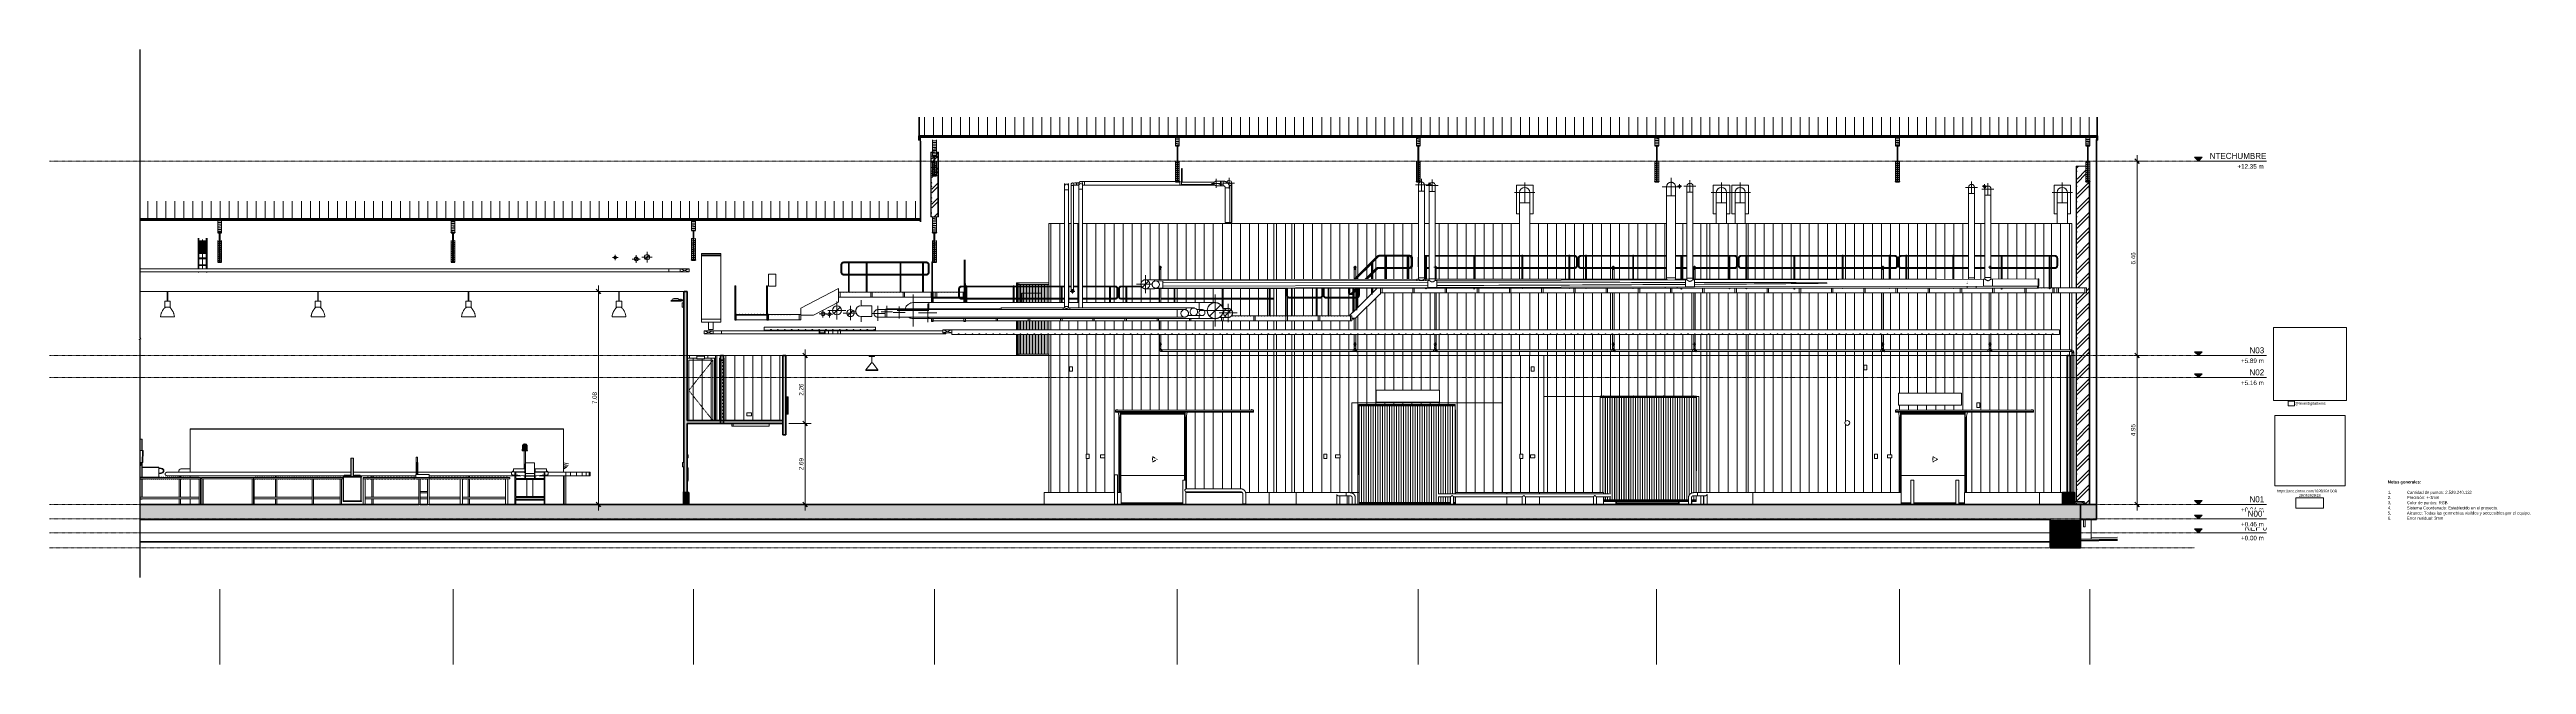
# Model space of a CAD drawing. Header units: centimetres. Extents: x -13467 to 3766, y -437 to 1921.
# Drawn here: x -5239 to 2991, y -437 to 1605 of the extents above; entities that cross this region are included whole.
import ezdxf

# ---------------------------------------------------------------- set-up
doc = ezdxf.new("R2010")
doc.units = ezdxf.units.CM
for name, pattern in [('Centre', [3.175, 0.635, -0.475, 1.59, -0.475]), ('Dash', [0.6, 0.3, -0.3]), ('Dash_2_', [0.635, 0.3175, -0.3175]), ('Grid Line', [2.2225, 1.27, -0.3175, 0.3175, -0.3175]), ('Tiret', [1.2, 0.6, -0.6])]:
    doc.linetypes.add(name, pattern=pattern)
for name, color, linetype, lineweight in [('A-ANNO-DIMS', 7, 'Continuous', 9), ('A-ANNO-DIMS-100', 7, 'Continuous', 9), ('A-CLNG', 7, 'Continuous', 9), ('A-DETL-GENF', 7, 'Continuous', 9), ('A-DETL-MEDM', 7, 'Continuous', 25), ('A-DOOR', 7, 'Continuous', 9), ('A-FLOR', 7, 'Continuous', 9), ('A-FLOR-HRAL', 7, 'Continuous', 9), ('A-FLOR-LEVL', 7, 'Continuous', 9), ('A-FLOR-PATT', 7, 'Continuous', 35), ('A-GENM', 7, 'Continuous', 9), ('A-GLAZ', 7, 'Continuous', 9), ('A-GLAZ-CWMG', 7, 'Continuous', 9), ('A-ROOF', 7, 'Continuous', 9), ('A-ROOF-MCUT', 7, 'Continuous', 35), ('A-ROOF-OTLN', 7, 'Continuous', 9), ('A-ROOF-PATT', 7, 'Continuous', 35), ('A-WALL', 7, 'Continuous', 9), ('A-WALL-PATT', 7, 'Continuous', 35), ('C-BLDG-PADS', 7, 'Continuous', 9), ('C-TOPO', 7, 'Continuous', 9), ('E-CABL-TRAY', 7, 'Continuous', 9), ('E-CABL-TRAY-CNTR', 7, 'Continuous', 9), ('E-ELEC-EQPM', 7, 'Continuous', 9), ('E-LITE-EQPM', 7, 'Continuous', 9), ('G-ANNO-REFR', 7, 'Dash_2_', 18), ('G-ANNO-TEXT', 7, 'Continuous', 9), ('G-IMPT', 7, 'Continuous', 9), ('I-WALL', 7, 'Continuous', 9), ('M-EQPM', 7, 'Continuous', 9), ('M-HVAC-DUCT', 7, 'Continuous', 9), ('M-HVAC-DUCT-CNTR', 7, 'Continuous', 9), ('P-PIPE', 7, 'Continuous', 9), ('P-PIPE-CNTR', 7, 'Continuous', 9), ('Q-SPCQ', 7, 'Continuous', 9), ('S-BEAM', 7, 'Continuous', 9), ('S-COLS', 7, 'Continuous', 9), ('S-GRID', 7, 'Continuous', 9), ('S-STRS', 7, 'Continuous', 9)]:
    doc.layers.add(name, color=color, linetype=linetype, lineweight=lineweight)
doc.layers.add('E-CABL-TRAY-ANNO', color=7, linetype='Continuous', lineweight=9, true_color=0x007f00)
doc.layers.add('M-HVAC-DUCT-ANNO', color=7, linetype='Continuous', lineweight=9, true_color=0x007f00)
doc.styles.add('Century Gothic', font='GOTHIC.TTF', dxfattribs={"height": 20})
doc.styles.add('Century Gothic_1', font='GOTHIC.TTF', dxfattribs={"height": 15})
doc.styles.add('Century Gothic_2', font='GOTHIC.TTF', dxfattribs={"height": 9})
doc.styles.add('Century Gothic_3', font='GOTHIC.TTF', dxfattribs={"height": 10})
doc.styles.add('Century Gothic_B', font='GOTHICB.TTF', dxfattribs={"height": 10})
doc.dimstyles.new('FCA_N_Cotas_E100', dxfattribs={"dimscale": 30.48, "dimtxt": 15.662524, "dimasz": 0.492126, "dimexe": 0.656168, "dimexo": 0.656168, "dimgap": 0.032808, "dimtad": 1, "dimlfac": 0.01, "dimrnd": 0.01, "dimzin": 0, "dimdsep": 46, "dimtxsty": 'Century Gothic_1', "dimblk1": 'OBLIQUE', "dimblk2": 'OBLIQUE', "dimsah": 1, "dimcen": 0.09, "dimdle": 0.656168, "dimazin": 2, "dimtfac": 1, "dimtdec": 4, "dimtix": 1, "dimtmove": 0, "dimatfit": 3, "dimfxl": 1, "dimtvp": 1, "dimtolj": 1, "dimtzin": 0, "dimarcsym": 2})
picture_1 = doc.add_image_def('image1.jpg', size_in_pixel=(275, 100))
picture_2 = doc.add_image_def('image2.png', size_in_pixel=(160, 160))
picture_3 = doc.add_image_def('image3.jpeg', size_in_pixel=(2000, 2000))
picture_4 = doc.add_image_def('image4.jpg', size_in_pixel=(434, 317))
pattern_1 = [(45, (-5050.647, 712), (-25.14472, 25.14472), []), (45, (-5050.647, 750.1), (-25.14472, 25.14472), [])]
pattern_2 = [(7.888, (-5050.647, 895.512), (23.250648, 10.18926), []), (7.888, (-5050.647, 900.791), (23.250648, 10.18926), [])]
pattern_3 = [(7.535, (-5050.647, 1158.852), (-25.144202, 3.3255113), []), (7.535, (-5050.647, 1163.891), (-25.144202, 3.3255113), [])]
pattern_4 = [(6.482, (-5050.647, 1278.612), (-25.1452276, 2.8565895), []), (6.482, (-5050.647, 1282.94), (-25.1452276, 2.8565895), [])]
pattern_5 = [(7.888, (-5050.647, 902.868), (23.250648, 10.18926), []), (7.888, (-5050.647, 908.147), (23.250648, 10.18926), [])]
pattern_6 = [(6.671, (-5050.647, 1180.405), (23.78757, 8.664014), []), (6.671, (-5050.647, 1184.861), (23.78757, 8.664014), [])]
pattern_7 = [(90, (-5602, 712), (-30, 2e-15), [])]
pattern_8 = [(45, (-5050.647, 712.001), (-5.656854, 5.656854), [])]
pattern_9 = [(90, (-5050.647, 712), (-30, 2e-15), [])]

# ---------------------------------------------------------------- blocks, each defined once
blk = doc.blocks.new('FP_90-Sección 1-2')
at = {"layer": 'S-COLS', "color": 9, "true_color": 0xc0c0c0}
for p, q in [((2088, 1162), (2087.9, 1162.1)), ((2087.9, 1162.1), (2087.9, 1162.1)), ((2087.9, 1162.1), (2087.9, 1162.1)), ((2088, 1161.9), (2088, 1162)), ((2088, 1162), (2088, 1162)), ((2088, 1161.8), (2088, 1161.9)), ((2088, 1161.9), (2088, 1161.9)), ((2088, 1161.9), (2088, 1161.9)), ((2088.1, 1161.8), (2088, 1161.8)), ((2088.1, 1161.7), (2088.1, 1161.8)), ((2088.1, 1161.8), (2088.1, 1161.8)), ((2088.1, 1161.6), (2088.1, 1161.7)), ((2088.1, 1161.7), (2088.1, 1161.7)), ((2088.2, 1161.6), (2088.1, 1161.6)), ((2088.2, 1161.5), (2088.2, 1161.6)), ((2088.2, 1161.6), (2088.2, 1161.6)), ((2088.2, 1161.4), (2088.2, 1161.5)), ((2088.2, 1161.5), (2088.2, 1161.5)), ((2088.2, 1161.5), (2088.2, 1161.5)), ((2088.3, 1161.4), (2088.2, 1161.4)), ((2088.3, 1161.3), (2088.3, 1161.4)), ((2088.3, 1161.4), (2088.3, 1161.4)), ((2088.3, 1161.2), (2088.3, 1161.3)), ((2088.3, 1161.3), (2088.3, 1161.3)), ((2088.4, 1161.2), (2088.3, 1161.2)), ((2088.3, 1161.2), (2088.3, 1161.2)), ((2088.4, 1161.1), (2088.4, 1161.2)), ((2088.4, 1161), (2088.4, 1161.1)), ((2088.4, 1161.1), (2088.4, 1161.1)), ((2088.4, 1161.1), (2088.4, 1161.1)), ((2088.4, 1160.9), (2088.4, 1161)), ((2088.4, 1161), (2088.4, 1161)), ((2088.5, 1160.9), (2088.4, 1160.9)), ((2088.5, 1160.8), (2088.5, 1160.9)), ((2088.5, 1160.9), (2088.5, 1160.9)), ((2088.5, 1160.7), (2088.5, 1160.8)), ((2088.5, 1160.8), (2088.5, 1160.8)), ((2088.5, 1160.8), (2088.5, 1160.8)), ((2088.5, 1160.6), (2088.5, 1160.7)), ((2088.5, 1160.7), (2088.5, 1160.7)), ((2088.6, 1160.6), (2088.5, 1160.6)), ((2088.5, 1160.6), (2088.5, 1160.6)), ((2088.6, 1160.5), (2088.6, 1160.6)), ((2088.6, 1160.4), (2088.6, 1160.5)), ((2088.6, 1160.5), (2088.6, 1160.5)), ((2088.6, 1160.5), (2088.6, 1160.5)), ((2088.6, 1160.3), (2088.6, 1160.4)), ((2088.6, 1160.4), (2088.6, 1160.4)), ((2088.6, 1160.2), (2088.6, 1160.3)), ((2088.6, 1160.3), (2088.6, 1160.3)), ((2088.6, 1160.3), (2088.6, 1160.3)), ((2088.6, 1160.1), (2088.6, 1160.2)), ((2088.6, 1160.2), (2088.6, 1160.2)), ((2088.6, 1160.2), (2088.6, 1160.2)), ((2088.6, 1160), (2088.6, 1160.1)), ((2088.6, 1160.1), (2088.6, 1160.1)), ((2088.7, 1160), (2088.6, 1160)), ((2088.7, 1159.9), (2088.7, 1160)), ((2088.7, 1160), (2088.7, 1160)), ((2088.7, 1159.8), (2088.7, 1159.9)), ((2088.7, 1159.9), (2088.7, 1159.9)), ((2088.7, 1159.9), (2088.7, 1159.9)), ((2088.7, 1159.8), (2088.7, 1159.8)), ((2088, 1149.8), (2087.9, 1149.9)), ((2087.9, 1149.9), (2087.9, 1149.9)), ((2087.9, 1149.9), (2087.9, 1149.9)), ((2088, 1111.7), (2087.9, 1111.8)), ((2087.9, 1111.8), (2087.9, 1111.8)), ((2087.9, 1111.8), (2087.9, 1111.8)), ((2087.9, 1099.6), (2087.9, 1099.7)), ((2088, 1099.5), (2087.9, 1099.6)), ((2087.9, 1099.6), (2087.9, 1099.6)), ((2088, 1149.7), (2088, 1149.8)), ((2088, 1149.8), (2088, 1149.8)), ((2088, 1149.8), (2088, 1149.8)), ((2088, 1149.6), (2088, 1149.7)), ((2088, 1149.7), (2088, 1149.7)), ((2088.1, 1149.6), (2088, 1149.6)), ((2088, 1111.6), (2088, 1111.7)), ((2088, 1111.7), (2088, 1111.7)), ((2088, 1111.7), (2088, 1111.7)), ((2088, 1111.5), (2088, 1111.6)), ((2088, 1111.6), (2088, 1111.6)), ((2088.1, 1111.5), (2088, 1111.5)), ((2088, 1099.4), (2088, 1099.5)), ((2088, 1099.5), (2088, 1099.5)), ((2088, 1099.5), (2088, 1099.5)), ((2088.1, 1099.3), (2088, 1099.4)), ((2088, 1099.4), (2088, 1099.4)), ((2088, 1099.4), (2088, 1099.4)), ((2088.1, 1149.5), (2088.1, 1149.6)), ((2088.1, 1149.6), (2088.1, 1149.6)), ((2088.2, 1149.4), (2088.1, 1149.5)), ((2088.1, 1149.5), (2088.1, 1149.5)), ((2088.1, 1149.5), (2088.1, 1149.5)), ((2088.1, 1111.4), (2088.1, 1111.5)), ((2088.1, 1111.5), (2088.1, 1111.5)), ((2088.2, 1111.3), (2088.1, 1111.4)), ((2088.1, 1111.4), (2088.1, 1111.4)), ((2088.1, 1111.4), (2088.1, 1111.4)), ((2088.1, 1099.2), (2088.1, 1099.3)), ((2088.1, 1099.3), (2088.1, 1099.3)), ((2088.2, 1099.1), (2088.1, 1099.2)), ((2088.1, 1099.2), (2088.1, 1099.2)), ((2088.1, 1099.2), (2088.1, 1099.2)), ((2088.2, 1149.3), (2088.2, 1149.4)), ((2088.2, 1149.4), (2088.2, 1149.4)), ((2088.2, 1149.2), (2088.2, 1149.3)), ((2088.2, 1149.3), (2088.2, 1149.3)), ((2088.2, 1149.3), (2088.2, 1149.3)), ((2088.3, 1149.2), (2088.2, 1149.2)), ((2088.2, 1111.2), (2088.2, 1111.3)), ((2088.2, 1111.3), (2088.2, 1111.3)), ((2088.2, 1111.1), (2088.2, 1111.2)), ((2088.2, 1111.2), (2088.2, 1111.2)), ((2088.2, 1111.2), (2088.2, 1111.2)), ((2088.3, 1111.1), (2088.2, 1111.1)), ((2088.2, 1099), (2088.2, 1099.1)), ((2088.2, 1099.1), (2088.2, 1099.1)), ((2088.2, 1099.1), (2088.2, 1099.1)), ((2088.2, 1098.9), (2088.2, 1099)), ((2088.2, 1099), (2088.2, 1099)), ((2088.3, 1098.9), (2088.2, 1098.9)), ((2088.3, 1149.1), (2088.3, 1149.2)), ((2088.3, 1149.2), (2088.3, 1149.2)), ((2088.3, 1149), (2088.3, 1149.1)), ((2088.3, 1149.1), (2088.3, 1149.1)), ((2088.3, 1149.1), (2088.3, 1149.1)), ((2088.4, 1149), (2088.3, 1149)), ((2088.3, 1111), (2088.3, 1111.1)), ((2088.3, 1111.1), (2088.3, 1111.1)), ((2088.3, 1110.9), (2088.3, 1111)), ((2088.3, 1111), (2088.3, 1111)), ((2088.3, 1111), (2088.3, 1111)), ((2088.4, 1110.9), (2088.3, 1110.9)), ((2088.3, 1098.8), (2088.3, 1098.9)), ((2088.3, 1098.9), (2088.3, 1098.9)), ((2088.3, 1098.7), (2088.3, 1098.8)), ((2088.3, 1098.8), (2088.3, 1098.8)), ((2088.3, 1098.8), (2088.3, 1098.8)), ((2088.4, 1098.7), (2088.3, 1098.7)), ((2088.4, 1148.9), (2088.4, 1149)), ((2088.4, 1148.8), (2088.4, 1148.9)), ((2088.4, 1148.9), (2088.4, 1148.9)), ((2088.4, 1148.9), (2088.4, 1148.9)), ((2088.5, 1148.7), (2088.4, 1148.8)), ((2088.4, 1148.8), (2088.4, 1148.8)), ((2088.4, 1148.8), (2088.4, 1148.8)), ((2088.4, 1110.8), (2088.4, 1110.9)), ((2088.4, 1110.7), (2088.4, 1110.8)), ((2088.4, 1110.8), (2088.4, 1110.8)), ((2088.4, 1110.8), (2088.4, 1110.8)), ((2088.5, 1110.6), (2088.4, 1110.7)), ((2088.4, 1110.7), (2088.4, 1110.7)), ((2088.4, 1110.7), (2088.4, 1110.7)), ((2088.4, 1098.6), (2088.4, 1098.7)), ((2088.4, 1098.5), (2088.4, 1098.6)), ((2088.4, 1098.6), (2088.4, 1098.6)), ((2088.4, 1098.6), (2088.4, 1098.6)), ((2088.5, 1098.4), (2088.4, 1098.5)), ((2088.4, 1098.5), (2088.4, 1098.5)), ((2088.4, 1098.5), (2088.4, 1098.5)), ((2088.5, 1148.6), (2088.5, 1148.7)), ((2088.5, 1148.7), (2088.5, 1148.7)), ((2088.5, 1148.5), (2088.5, 1148.6)), ((2088.5, 1148.6), (2088.5, 1148.6)), ((2088.5, 1148.6), (2088.5, 1148.6)), ((2088.5, 1148.4), (2088.5, 1148.5)), ((2088.5, 1148.5), (2088.5, 1148.5)), ((2088.5, 1148.5), (2088.5, 1148.5)), ((2088.6, 1148.4), (2088.5, 1148.4)), ((2088.5, 1110.5), (2088.5, 1110.6)), ((2088.5, 1110.6), (2088.5, 1110.6)), ((2088.5, 1110.4), (2088.5, 1110.5)), ((2088.5, 1110.5), (2088.5, 1110.5)), ((2088.5, 1110.5), (2088.5, 1110.5)), ((2088.5, 1110.3), (2088.5, 1110.4)), ((2088.5, 1110.4), (2088.5, 1110.4)), ((2088.5, 1110.4), (2088.5, 1110.4)), ((2088.6, 1110.3), (2088.5, 1110.3)), ((2088.5, 1098.3), (2088.5, 1098.4)), ((2088.5, 1098.4), (2088.5, 1098.4)), ((2088.5, 1098.4), (2088.5, 1098.4)), ((2088.5, 1098.2), (2088.5, 1098.3)), ((2088.5, 1098.3), (2088.5, 1098.3)), ((2088.5, 1098.1), (2088.5, 1098.2)), ((2088.5, 1098.2), (2088.5, 1098.2)), ((2088.5, 1098.2), (2088.5, 1098.2)), ((2088.6, 1098.1), (2088.5, 1098.1)), ((2088.6, 1148.3), (2088.6, 1148.4)), ((2088.6, 1148.2), (2088.6, 1148.3)), ((2088.6, 1148.3), (2088.6, 1148.3)), ((2088.6, 1148.3), (2088.6, 1148.3)), ((2088.6, 1148.1), (2088.6, 1148.2)), ((2088.6, 1148.2), (2088.6, 1148.2)), ((2088.6, 1148.2), (2088.6, 1148.2)), ((2088.6, 1148), (2088.6, 1148.1)), ((2088.6, 1148.1), (2088.6, 1148.1)), ((2088.6, 1147.9), (2088.6, 1148)), ((2088.6, 1148), (2088.6, 1148)), ((2088.6, 1148), (2088.6, 1148)), ((2088.7, 1147.8), (2088.6, 1147.9)), ((2088.6, 1147.9), (2088.6, 1147.9)), ((2088.6, 1147.9), (2088.6, 1147.9)), ((2088.6, 1110.2), (2088.6, 1110.3)), ((2088.6, 1110.1), (2088.6, 1110.2)), ((2088.6, 1110.2), (2088.6, 1110.2)), ((2088.6, 1110.2), (2088.6, 1110.2)), ((2088.6, 1110), (2088.6, 1110.1)), ((2088.6, 1110.1), (2088.6, 1110.1)), ((2088.6, 1110.1), (2088.6, 1110.1)), ((2088.6, 1109.9), (2088.6, 1110)), ((2088.6, 1110), (2088.6, 1110)), ((2088.6, 1109.8), (2088.6, 1109.9)), ((2088.6, 1109.9), (2088.6, 1109.9)), ((2088.6, 1109.9), (2088.6, 1109.9)), ((2088.7, 1109.7), (2088.6, 1109.8)), ((2088.6, 1109.8), (2088.6, 1109.8)), ((2088.6, 1109.8), (2088.6, 1109.8)), ((2088.6, 1098), (2088.6, 1098.1)), ((2088.6, 1098.1), (2088.6, 1098.1)), ((2088.6, 1097.9), (2088.6, 1098)), ((2088.6, 1098), (2088.6, 1098)), ((2088.6, 1097.8), (2088.6, 1097.9)), ((2088.6, 1097.9), (2088.6, 1097.9)), ((2088.6, 1097.9), (2088.6, 1097.9)), ((2088.6, 1097.7), (2088.6, 1097.8)), ((2088.6, 1097.8), (2088.6, 1097.8)), ((2088.6, 1097.8), (2088.6, 1097.8)), ((2088.6, 1097.6), (2088.6, 1097.7)), ((2088.6, 1097.7), (2088.6, 1097.7)), ((2088.7, 1097.5), (2088.6, 1097.6)), ((2088.6, 1097.6), (2088.6, 1097.6)), ((2088.6, 1097.6), (2088.6, 1097.6)), ((2088.7, 1147.7), (2088.7, 1147.8)), ((2088.7, 1147.8), (2088.7, 1147.8)), ((2088.7, 1147.6), (2088.7, 1147.7)), ((2088.7, 1147.7), (2088.7, 1147.7)), ((2088.7, 1147.7), (2088.7, 1147.7)), ((2088.7, 1147.6), (2088.7, 1147.6)), ((2088.7, 1109.6), (2088.7, 1109.7)), ((2088.7, 1109.7), (2088.7, 1109.7)), ((2088.7, 1109.5), (2088.7, 1109.6)), ((2088.7, 1109.6), (2088.7, 1109.6)), ((2088.7, 1109.6), (2088.7, 1109.6)), ((2088.7, 1109.5), (2088.7, 1109.5)), ((2088.7, 1097.4), (2088.7, 1097.5)), ((2088.7, 1097.5), (2088.7, 1097.5)), ((2088.7, 1097.5), (2088.7, 1097.5)), ((2088.7, 1097.3), (2088.7, 1097.4)), ((2088.7, 1097.4), (2088.7, 1097.4)), ((2088.7, 1097.3), (2088.7, 1097.3)), ((2087.9, 1061.5), (2087.9, 1061.6)), ((2088, 1061.4), (2087.9, 1061.5)), ((2087.9, 1061.5), (2087.9, 1061.5)), ((2087.9, 1049.3), (2087.9, 1049.4)), ((2088, 1049.3), (2087.9, 1049.3)), ((2087.9, 1049.3), (2087.9, 1049.3)), ((2087.9, 1011.2), (2087.9, 1011.3)), ((2088, 1011.2), (2087.9, 1011.2)), ((2087.9, 1011.2), (2087.9, 1011.2)), ((2087.9, 999), (2087.9, 999.1)), ((2088, 999), (2087.9, 999)), ((2087.9, 999), (2087.9, 999)), ((2088, 1061.3), (2088, 1061.4)), ((2088, 1061.4), (2088, 1061.4)), ((2088, 1061.4), (2088, 1061.4)), ((2088.1, 1061.2), (2088, 1061.3)), ((2088, 1061.3), (2088, 1061.3)), ((2088, 1061.3), (2088, 1061.3)), ((2088, 1049.2), (2088, 1049.3)), ((2088, 1049.1), (2088, 1049.2)), ((2088, 1049.2), (2088, 1049.2)), ((2088.1, 1049), (2088, 1049.1)), ((2088, 1049.1), (2088, 1049.1)), ((2088, 1049.1), (2088, 1049.1)), ((2088, 1011.1), (2088, 1011.2)), ((2088, 1011), (2088, 1011.1)), ((2088, 1011.1), (2088, 1011.1)), ((2088.1, 1010.9), (2088, 1011)), ((2088, 1011), (2088, 1011)), ((2088, 1011), (2088, 1011)), ((2088, 998.9), (2088, 999)), ((2088, 998.8), (2088, 998.9)), ((2088, 998.9), (2088, 998.9)), ((2088, 998.9), (2088, 998.9)), ((2088.1, 998.7), (2088, 998.8)), ((2088, 998.8), (2088, 998.8)), ((2088.1, 1061.1), (2088.1, 1061.2)), ((2088.1, 1061.2), (2088.1, 1061.2)), ((2088.2, 1061), (2088.1, 1061.1)), ((2088.1, 1061.1), (2088.1, 1061.1)), ((2088.1, 1061.1), (2088.1, 1061.1)), ((2088.1, 1048.9), (2088.1, 1049)), ((2088.1, 1049), (2088.1, 1049)), ((2088.1, 1049), (2088.1, 1049)), ((2088.2, 1048.8), (2088.1, 1048.9)), ((2088.1, 1048.9), (2088.1, 1048.9)), ((2088.1, 1010.8), (2088.1, 1010.9)), ((2088.1, 1010.9), (2088.1, 1010.9)), ((2088.1, 1010.9), (2088.1, 1010.9)), ((2088.2, 1010.7), (2088.1, 1010.8)), ((2088.1, 1010.8), (2088.1, 1010.8)), ((2088.1, 998.6), (2088.1, 998.7)), ((2088.1, 998.7), (2088.1, 998.7)), ((2088.1, 998.7), (2088.1, 998.7)), ((2088.2, 998.6), (2088.1, 998.6)), ((2088.1, 998.6), (2088.1, 998.6)), ((2088.2, 1060.9), (2088.2, 1061)), ((2088.2, 1061), (2088.2, 1061)), ((2088.2, 1061), (2088.2, 1061)), ((2088.2, 1060.8), (2088.2, 1060.9)), ((2088.2, 1060.9), (2088.2, 1060.9)), ((2088.3, 1060.8), (2088.2, 1060.8)), ((2088.2, 1048.7), (2088.2, 1048.8)), ((2088.2, 1048.8), (2088.2, 1048.8)), ((2088.2, 1048.8), (2088.2, 1048.8)), ((2088.3, 1048.6), (2088.2, 1048.7)), ((2088.2, 1048.7), (2088.2, 1048.7)), ((2088.2, 1048.7), (2088.2, 1048.7)), ((2088.2, 1010.6), (2088.2, 1010.7)), ((2088.2, 1010.7), (2088.2, 1010.7)), ((2088.2, 1010.7), (2088.2, 1010.7)), ((2088.3, 1010.5), (2088.2, 1010.6)), ((2088.2, 1010.6), (2088.2, 1010.6)), ((2088.2, 1010.6), (2088.2, 1010.6)), ((2088.2, 998.5), (2088.2, 998.6)), ((2088.2, 998.4), (2088.2, 998.5)), ((2088.2, 998.5), (2088.2, 998.5)), ((2088.3, 998.3), (2088.2, 998.4)), ((2088.2, 998.4), (2088.2, 998.4)), ((2088.2, 998.4), (2088.2, 998.4)), ((2088.3, 1060.7), (2088.3, 1060.8)), ((2088.3, 1060.8), (2088.3, 1060.8)), ((2088.3, 1060.6), (2088.3, 1060.7)), ((2088.3, 1060.7), (2088.3, 1060.7)), ((2088.3, 1060.7), (2088.3, 1060.7)), ((2088.4, 1060.6), (2088.3, 1060.6)), ((2088.3, 1048.5), (2088.3, 1048.6)), ((2088.3, 1048.6), (2088.3, 1048.6)), ((2088.3, 1048.4), (2088.3, 1048.5)), ((2088.3, 1048.5), (2088.3, 1048.5)), ((2088.3, 1048.5), (2088.3, 1048.5)), ((2088.4, 1048.4), (2088.3, 1048.4)), ((2088.3, 1010.4), (2088.3, 1010.5)), ((2088.3, 1010.5), (2088.3, 1010.5)), ((2088.3, 1010.3), (2088.3, 1010.4)), ((2088.3, 1010.4), (2088.3, 1010.4)), ((2088.3, 1010.4), (2088.3, 1010.4)), ((2088.4, 1010.3), (2088.3, 1010.3)), ((2088.3, 998.2), (2088.3, 998.3)), ((2088.3, 998.3), (2088.3, 998.3)), ((2088.3, 998.3), (2088.3, 998.3)), ((2088.3, 998.1), (2088.3, 998.2)), ((2088.3, 998.2), (2088.3, 998.2)), ((2088.4, 998.1), (2088.3, 998.1)), ((2088.4, 1060.5), (2088.4, 1060.6)), ((2088.4, 1060.4), (2088.4, 1060.5)), ((2088.4, 1060.5), (2088.4, 1060.5)), ((2088.4, 1060.5), (2088.4, 1060.5)), ((2088.5, 1060.3), (2088.4, 1060.4)), ((2088.4, 1060.4), (2088.4, 1060.4)), ((2088.4, 1060.4), (2088.4, 1060.4)), ((2088.4, 1048.3), (2088.4, 1048.4)), ((2088.4, 1048.4), (2088.4, 1048.4)), ((2088.4, 1048.2), (2088.4, 1048.3)), ((2088.4, 1048.3), (2088.4, 1048.3)), ((2088.5, 1048.1), (2088.4, 1048.2)), ((2088.4, 1048.2), (2088.4, 1048.2)), ((2088.4, 1048.2), (2088.4, 1048.2)), ((2088.4, 1010.2), (2088.4, 1010.3)), ((2088.4, 1010.3), (2088.4, 1010.3)), ((2088.4, 1010.1), (2088.4, 1010.2)), ((2088.4, 1010.2), (2088.4, 1010.2)), ((2088.5, 1010), (2088.4, 1010.1)), ((2088.4, 1010.1), (2088.4, 1010.1)), ((2088.4, 1010.1), (2088.4, 1010.1)), ((2088.4, 998), (2088.4, 998.1)), ((2088.4, 998.1), (2088.4, 998.1)), ((2088.4, 997.9), (2088.4, 998)), ((2088.4, 998), (2088.4, 998)), ((2088.4, 998), (2088.4, 998)), ((2088.5, 997.8), (2088.4, 997.9)), ((2088.4, 997.9), (2088.4, 997.9)), ((2088.5, 1060.2), (2088.5, 1060.3)), ((2088.5, 1060.3), (2088.5, 1060.3)), ((2088.5, 1060.3), (2088.5, 1060.3)), ((2088.5, 1060.1), (2088.5, 1060.2)), ((2088.5, 1060.2), (2088.5, 1060.2)), ((2088.5, 1060), (2088.5, 1060.1)), ((2088.5, 1060.1), (2088.5, 1060.1)), ((2088.5, 1060.1), (2088.5, 1060.1)), ((2088.6, 1060), (2088.5, 1060)), ((2088.5, 1048), (2088.5, 1048.1)), ((2088.5, 1048.1), (2088.5, 1048.1)), ((2088.5, 1048.1), (2088.5, 1048.1)), ((2088.5, 1047.9), (2088.5, 1048)), ((2088.5, 1048), (2088.5, 1048)), ((2088.5, 1047.8), (2088.5, 1047.9)), ((2088.5, 1047.9), (2088.5, 1047.9)), ((2088.5, 1047.9), (2088.5, 1047.9)), ((2088.6, 1047.8), (2088.5, 1047.8)), ((2088.5, 1009.9), (2088.5, 1010)), ((2088.5, 1010), (2088.5, 1010)), ((2088.5, 1010), (2088.5, 1010)), ((2088.5, 1009.8), (2088.5, 1009.9)), ((2088.5, 1009.9), (2088.5, 1009.9)), ((2088.5, 1009.7), (2088.5, 1009.8)), ((2088.5, 1009.8), (2088.5, 1009.8)), ((2088.5, 1009.8), (2088.5, 1009.8)), ((2088.6, 1009.7), (2088.5, 1009.7)), ((2088.5, 997.7), (2088.5, 997.8)), ((2088.5, 997.8), (2088.5, 997.8)), ((2088.5, 997.8), (2088.5, 997.8)), ((2088.5, 997.6), (2088.5, 997.7)), ((2088.5, 997.7), (2088.5, 997.7)), ((2088.5, 997.7), (2088.5, 997.7)), ((2088.5, 997.5), (2088.5, 997.6)), ((2088.5, 997.6), (2088.5, 997.6)), ((2088.6, 997.5), (2088.5, 997.5)), ((2088.6, 1059.9), (2088.6, 1060)), ((2088.6, 1060), (2088.6, 1060)), ((2088.6, 1059.8), (2088.6, 1059.9)), ((2088.6, 1059.9), (2088.6, 1059.9)), ((2088.6, 1059.7), (2088.6, 1059.8)), ((2088.6, 1059.8), (2088.6, 1059.8)), ((2088.6, 1059.8), (2088.6, 1059.8)), ((2088.6, 1059.6), (2088.6, 1059.7)), ((2088.6, 1059.7), (2088.6, 1059.7)), ((2088.6, 1059.7), (2088.6, 1059.7)), ((2088.6, 1059.5), (2088.6, 1059.6)), ((2088.6, 1059.6), (2088.6, 1059.6)), ((2088.7, 1059.4), (2088.6, 1059.5)), ((2088.6, 1059.5), (2088.6, 1059.5)), ((2088.6, 1059.5), (2088.6, 1059.5)), ((2088.6, 1047.7), (2088.6, 1047.8)), ((2088.6, 1047.8), (2088.6, 1047.8)), ((2088.6, 1047.6), (2088.6, 1047.7)), ((2088.6, 1047.7), (2088.6, 1047.7)), ((2088.6, 1047.7), (2088.6, 1047.7)), ((2088.6, 1047.5), (2088.6, 1047.6)), ((2088.6, 1047.6), (2088.6, 1047.6)), ((2088.6, 1047.4), (2088.6, 1047.5)), ((2088.6, 1047.5), (2088.6, 1047.5)), ((2088.6, 1047.5), (2088.6, 1047.5)), ((2088.6, 1047.3), (2088.6, 1047.4)), ((2088.6, 1047.4), (2088.6, 1047.4)), ((2088.6, 1047.4), (2088.6, 1047.4)), ((2088.7, 1047.2), (2088.6, 1047.3)), ((2088.6, 1047.3), (2088.6, 1047.3)), ((2088.6, 1009.6), (2088.6, 1009.7)), ((2088.6, 1009.7), (2088.6, 1009.7)), ((2088.6, 1009.5), (2088.6, 1009.6)), ((2088.6, 1009.6), (2088.6, 1009.6)), ((2088.6, 1009.6), (2088.6, 1009.6)), ((2088.6, 1009.4), (2088.6, 1009.5)), ((2088.6, 1009.5), (2088.6, 1009.5)), ((2088.6, 1009.3), (2088.6, 1009.4)), ((2088.6, 1009.4), (2088.6, 1009.4)), ((2088.6, 1009.4), (2088.6, 1009.4)), ((2088.6, 1009.2), (2088.6, 1009.3)), ((2088.6, 1009.3), (2088.6, 1009.3)), ((2088.6, 1009.3), (2088.6, 1009.3)), ((2088.7, 1009.1), (2088.6, 1009.2)), ((2088.6, 1009.2), (2088.6, 1009.2)), ((2088.6, 997.4), (2088.6, 997.5)), ((2088.6, 997.5), (2088.6, 997.5)), ((2088.6, 997.3), (2088.6, 997.4)), ((2088.6, 997.4), (2088.6, 997.4)), ((2088.6, 997.4), (2088.6, 997.4)), ((2088.6, 997.2), (2088.6, 997.3)), ((2088.6, 997.3), (2088.6, 997.3)), ((2088.6, 997.1), (2088.6, 997.2)), ((2088.6, 997.2), (2088.6, 997.2)), ((2088.6, 997.2), (2088.6, 997.2)), ((2088.6, 997), (2088.6, 997.1)), ((2088.6, 997.1), (2088.6, 997.1)), ((2088.6, 997.1), (2088.6, 997.1)), ((2088.7, 997), (2088.6, 997)), ((2088.6, 997), (2088.6, 997)), ((2088.7, 1059.3), (2088.7, 1059.4)), ((2088.7, 1059.4), (2088.7, 1059.4)), ((2088.7, 1059.4), (2088.7, 1059.4)), ((2088.7, 1059.2), (2088.7, 1059.3)), ((2088.7, 1059.3), (2088.7, 1059.3)), ((2088.7, 1059.2), (2088.7, 1059.2)), ((2088.7, 1047.1), (2088.7, 1047.2)), ((2088.7, 1047.2), (2088.7, 1047.2)), ((2088.7, 1047.2), (2088.7, 1047.2)), ((2088.7, 1047), (2088.7, 1047.1)), ((2088.7, 1047.1), (2088.7, 1047.1)), ((2088.7, 1047.1), (2088.7, 1047.1)), ((2088.7, 1009), (2088.7, 1009.1)), ((2088.7, 1009.1), (2088.7, 1009.1)), ((2088.7, 1009.1), (2088.7, 1009.1)), ((2088.7, 1008.9), (2088.7, 1009)), ((2088.7, 1009), (2088.7, 1009)), ((2088.7, 1009), (2088.7, 1009)), ((2088.7, 996.9), (2088.7, 997)), ((2088.7, 996.8), (2088.7, 996.9)), ((2088.7, 996.9), (2088.7, 996.9)), ((2088.7, 996.7), (2088.7, 996.8)), ((2088.7, 996.8), (2088.7, 996.8)), ((2088.7, 996.8), (2088.7, 996.8)), ((2087.9, 960.9), (2087.9, 961)), ((2088, 960.9), (2087.9, 960.9)), ((2087.9, 960.9), (2087.9, 960.9)), ((2087.9, 948.7), (2087.9, 948.8)), ((2087.9, 948.8), (2087.9, 948.8)), ((2088, 948.7), (2087.9, 948.7)), ((2087.9, 910.6), (2087.9, 910.7)), ((2087.9, 910.7), (2087.9, 910.7)), ((2088, 910.6), (2087.9, 910.6)), ((2088, 960.8), (2088, 960.9)), ((2088, 960.7), (2088, 960.8)), ((2088, 960.8), (2088, 960.8)), ((2088, 960.8), (2088, 960.8)), ((2088.1, 960.6), (2088, 960.7)), ((2088, 960.7), (2088, 960.7)), ((2088, 948.6), (2088, 948.7)), ((2088, 948.5), (2088, 948.6)), ((2088, 948.6), (2088, 948.6)), ((2088, 948.6), (2088, 948.6)), ((2088.1, 948.5), (2088, 948.5)), ((2088, 948.5), (2088, 948.5)), ((2088, 910.5), (2088, 910.6)), ((2088, 910.4), (2088, 910.5)), ((2088, 910.5), (2088, 910.5)), ((2088, 910.5), (2088, 910.5)), ((2088.1, 910.4), (2088, 910.4)), ((2088, 910.4), (2088, 910.4)), ((2088.1, 960.5), (2088.1, 960.6)), ((2088.1, 960.6), (2088.1, 960.6)), ((2088.1, 960.6), (2088.1, 960.6)), ((2088.2, 960.5), (2088.1, 960.5)), ((2088.1, 960.5), (2088.1, 960.5)), ((2088.1, 948.4), (2088.1, 948.5)), ((2088.1, 948.3), (2088.1, 948.4)), ((2088.1, 948.4), (2088.1, 948.4)), ((2088.2, 948.3), (2088.1, 948.3)), ((2088.1, 948.3), (2088.1, 948.3)), ((2088.1, 910.3), (2088.1, 910.4)), ((2088.1, 910.2), (2088.1, 910.3)), ((2088.1, 910.3), (2088.1, 910.3)), ((2088.2, 910.2), (2088.1, 910.2)), ((2088.1, 910.2), (2088.1, 910.2)), ((2088.2, 960.4), (2088.2, 960.5)), ((2088.2, 960.3), (2088.2, 960.4)), ((2088.2, 960.4), (2088.2, 960.4)), ((2088.3, 960.2), (2088.2, 960.3)), ((2088.2, 960.3), (2088.2, 960.3)), ((2088.2, 960.3), (2088.2, 960.3)), ((2088.2, 948.2), (2088.2, 948.3)), ((2088.2, 948.1), (2088.2, 948.2)), ((2088.2, 948.2), (2088.2, 948.2)), ((2088.2, 948.2), (2088.2, 948.2)), ((2088.3, 948), (2088.2, 948.1)), ((2088.2, 948.1), (2088.2, 948.1)), ((2088.2, 910.1), (2088.2, 910.2)), ((2088.2, 910), (2088.2, 910.1)), ((2088.2, 910.1), (2088.2, 910.1)), ((2088.2, 910.1), (2088.2, 910.1)), ((2088.3, 909.9), (2088.2, 910)), ((2088.2, 910), (2088.2, 910)), ((2088.3, 960.1), (2088.3, 960.2)), ((2088.3, 960.2), (2088.3, 960.2)), ((2088.3, 960.2), (2088.3, 960.2)), ((2088.3, 960), (2088.3, 960.1)), ((2088.3, 960.1), (2088.3, 960.1)), ((2088.4, 960), (2088.3, 960)), ((2088.3, 947.9), (2088.3, 948)), ((2088.3, 948), (2088.3, 948)), ((2088.3, 948), (2088.3, 948)), ((2088.4, 947.8), (2088.3, 947.9)), ((2088.3, 947.9), (2088.3, 947.9)), ((2088.3, 947.9), (2088.3, 947.9)), ((2088.3, 909.8), (2088.3, 909.9)), ((2088.3, 909.9), (2088.3, 909.9)), ((2088.3, 909.9), (2088.3, 909.9)), ((2088.4, 909.7), (2088.3, 909.8)), ((2088.3, 909.8), (2088.3, 909.8)), ((2088.3, 909.8), (2088.3, 909.8)), ((2088.4, 959.9), (2088.4, 960)), ((2088.4, 960), (2088.4, 960)), ((2088.4, 959.8), (2088.4, 959.9)), ((2088.4, 959.9), (2088.4, 959.9)), ((2088.4, 959.9), (2088.4, 959.9)), ((2088.5, 959.7), (2088.4, 959.8)), ((2088.4, 959.8), (2088.4, 959.8)), ((2088.4, 947.7), (2088.4, 947.8)), ((2088.4, 947.8), (2088.4, 947.8)), ((2088.4, 947.6), (2088.4, 947.7)), ((2088.4, 947.7), (2088.4, 947.7)), ((2088.4, 947.7), (2088.4, 947.7)), ((2088.5, 947.6), (2088.4, 947.6)), ((2088.4, 947.6), (2088.4, 947.6)), ((2088.4, 909.6), (2088.4, 909.7)), ((2088.4, 909.7), (2088.4, 909.7)), ((2088.4, 909.5), (2088.4, 909.6)), ((2088.4, 909.6), (2088.4, 909.6)), ((2088.4, 909.6), (2088.4, 909.6)), ((2088.5, 909.5), (2088.4, 909.5)), ((2088.4, 909.5), (2088.4, 909.5)), ((2088.5, 959.6), (2088.5, 959.7)), ((2088.5, 959.7), (2088.5, 959.7)), ((2088.5, 959.7), (2088.5, 959.7)), ((2088.5, 959.5), (2088.5, 959.6)), ((2088.5, 959.6), (2088.5, 959.6)), ((2088.5, 959.6), (2088.5, 959.6)), ((2088.5, 959.4), (2088.5, 959.5)), ((2088.5, 959.5), (2088.5, 959.5)), ((2088.6, 959.4), (2088.5, 959.4)), ((2088.5, 947.5), (2088.5, 947.6)), ((2088.5, 947.4), (2088.5, 947.5)), ((2088.5, 947.5), (2088.5, 947.5)), ((2088.5, 947.3), (2088.5, 947.4)), ((2088.5, 947.4), (2088.5, 947.4)), ((2088.5, 947.4), (2088.5, 947.4)), ((2088.6, 947.2), (2088.5, 947.3)), ((2088.5, 947.3), (2088.5, 947.3)), ((2088.5, 947.3), (2088.5, 947.3)), ((2088.5, 909.4), (2088.5, 909.5)), ((2088.5, 909.3), (2088.5, 909.4)), ((2088.5, 909.4), (2088.5, 909.4)), ((2088.5, 909.2), (2088.5, 909.3)), ((2088.5, 909.3), (2088.5, 909.3)), ((2088.5, 909.3), (2088.5, 909.3)), ((2088.6, 909.1), (2088.5, 909.2)), ((2088.5, 909.2), (2088.5, 909.2)), ((2088.5, 909.2), (2088.5, 909.2)), ((2088.6, 959.3), (2088.6, 959.4)), ((2088.6, 959.4), (2088.6, 959.4)), ((2088.6, 959.2), (2088.6, 959.3)), ((2088.6, 959.3), (2088.6, 959.3)), ((2088.6, 959.3), (2088.6, 959.3)), ((2088.6, 959.1), (2088.6, 959.2)), ((2088.6, 959.2), (2088.6, 959.2)), ((2088.6, 959), (2088.6, 959.1)), ((2088.6, 959.1), (2088.6, 959.1)), ((2088.6, 959.1), (2088.6, 959.1)), ((2088.6, 958.9), (2088.6, 959)), ((2088.6, 959), (2088.6, 959)), ((2088.6, 959), (2088.6, 959)), ((2088.7, 958.9), (2088.6, 958.9)), ((2088.6, 958.9), (2088.6, 958.9)), ((2088.6, 947.1), (2088.6, 947.2)), ((2088.6, 947.2), (2088.6, 947.2)), ((2088.6, 947), (2088.6, 947.1)), ((2088.6, 947.1), (2088.6, 947.1)), ((2088.6, 947.1), (2088.6, 947.1)), ((2088.6, 946.9), (2088.6, 947)), ((2088.6, 947), (2088.6, 947)), ((2088.6, 947), (2088.6, 947)), ((2088.6, 946.8), (2088.6, 946.9)), ((2088.6, 946.9), (2088.6, 946.9)), ((2088.6, 946.7), (2088.6, 946.8)), ((2088.6, 946.8), (2088.6, 946.8)), ((2088.6, 946.8), (2088.6, 946.8)), ((2088.7, 946.7), (2088.6, 946.7)), ((2088.6, 946.7), (2088.6, 946.7)), ((2088.6, 909), (2088.6, 909.1)), ((2088.6, 909.1), (2088.6, 909.1)), ((2088.6, 908.9), (2088.6, 909)), ((2088.6, 909), (2088.6, 909)), ((2088.6, 909), (2088.6, 909)), ((2088.6, 908.8), (2088.6, 908.9)), ((2088.6, 908.9), (2088.6, 908.9)), ((2088.6, 908.9), (2088.6, 908.9)), ((2088.6, 908.7), (2088.6, 908.8)), ((2088.6, 908.8), (2088.6, 908.8)), ((2088.6, 908.6), (2088.6, 908.7)), ((2088.6, 908.7), (2088.6, 908.7)), ((2088.6, 908.7), (2088.6, 908.7)), ((2088.7, 908.6), (2088.6, 908.6)), ((2088.6, 908.6), (2088.6, 908.6)), ((2088.7, 958.8), (2088.7, 958.9)), ((2088.7, 958.7), (2088.7, 958.8)), ((2088.7, 958.8), (2088.7, 958.8)), ((2088.7, 958.6), (2088.7, 958.7)), ((2088.7, 958.7), (2088.7, 958.7)), ((2088.7, 958.7), (2088.7, 958.7)), ((2088.7, 946.6), (2088.7, 946.7)), ((2088.7, 946.5), (2088.7, 946.6)), ((2088.7, 946.6), (2088.7, 946.6)), ((2088.7, 946.4), (2088.7, 946.5)), ((2088.7, 946.5), (2088.7, 946.5)), ((2088.7, 946.5), (2088.7, 946.5)), ((2088.7, 908.5), (2088.7, 908.6)), ((2088.7, 908.4), (2088.7, 908.5)), ((2088.7, 908.5), (2088.7, 908.5)), ((2088.7, 908.3), (2088.7, 908.4)), ((2088.7, 908.4), (2088.7, 908.4)), ((2088.7, 908.4), (2088.7, 908.4)), ((2087.9, 898.4), (2087.9, 898.5)), ((2087.9, 898.5), (2087.9, 898.5)), ((2088, 898.4), (2087.9, 898.4)), ((2087.9, 860.3), (2087.9, 860.4)), ((2087.9, 860.4), (2087.9, 860.4)), ((2088, 860.3), (2087.9, 860.3)), ((2087.9, 848.1), (2087.9, 848.2)), ((2087.9, 848.2), (2087.9, 848.2)), ((2088, 848.1), (2087.9, 848.1)), ((2088, 898.3), (2088, 898.4)), ((2088, 898.2), (2088, 898.3)), ((2088, 898.3), (2088, 898.3)), ((2088, 898.3), (2088, 898.3)), ((2088.1, 898.2), (2088, 898.2)), ((2088, 898.2), (2088, 898.2)), ((2088, 860.2), (2088, 860.3)), ((2088, 860.1), (2088, 860.2)), ((2088, 860.2), (2088, 860.2)), ((2088, 860.2), (2088, 860.2)), ((2088.1, 860.1), (2088, 860.1)), ((2088, 860.1), (2088, 860.1)), ((2088, 848), (2088, 848.1)), ((2088, 848.1), (2088, 848.1)), ((2088, 847.9), (2088, 848)), ((2088, 848), (2088, 848)), ((2088.1, 847.9), (2088, 847.9)), ((2088, 847.9), (2088, 847.9)), ((2088.1, 898.1), (2088.1, 898.2)), ((2088.1, 898), (2088.1, 898.1)), ((2088.1, 898.1), (2088.1, 898.1)), ((2088.1, 898.1), (2088.1, 898.1)), ((2088.2, 898), (2088.1, 898)), ((2088.1, 860), (2088.1, 860.1)), ((2088.1, 859.9), (2088.1, 860)), ((2088.1, 860), (2088.1, 860)), ((2088.1, 860), (2088.1, 860)), ((2088.2, 859.9), (2088.1, 859.9)), ((2088.1, 847.8), (2088.1, 847.9)), ((2088.1, 847.7), (2088.1, 847.8)), ((2088.1, 847.8), (2088.1, 847.8)), ((2088.1, 847.8), (2088.1, 847.8)), ((2088.2, 847.7), (2088.1, 847.7)), ((2088.2, 897.9), (2088.2, 898)), ((2088.2, 897.8), (2088.2, 897.9)), ((2088.2, 897.9), (2088.2, 897.9)), ((2088.2, 897.9), (2088.2, 897.9)), ((2088.3, 897.8), (2088.2, 897.8)), ((2088.2, 897.8), (2088.2, 897.8)), ((2088.2, 859.8), (2088.2, 859.9)), ((2088.2, 859.7), (2088.2, 859.8)), ((2088.2, 859.8), (2088.2, 859.8)), ((2088.2, 859.8), (2088.2, 859.8)), ((2088.3, 859.7), (2088.2, 859.7)), ((2088.2, 859.7), (2088.2, 859.7)), ((2088.2, 847.6), (2088.2, 847.7)), ((2088.2, 847.5), (2088.2, 847.6)), ((2088.2, 847.6), (2088.2, 847.6)), ((2088.2, 847.6), (2088.2, 847.6)), ((2088.3, 847.5), (2088.2, 847.5)), ((2088.2, 847.5), (2088.2, 847.5)), ((2088.3, 897.7), (2088.3, 897.8)), ((2088.3, 897.6), (2088.3, 897.7)), ((2088.3, 897.7), (2088.3, 897.7)), ((2088.4, 897.5), (2088.3, 897.6)), ((2088.3, 897.6), (2088.3, 897.6)), ((2088.3, 897.6), (2088.3, 897.6)), ((2088.3, 859.6), (2088.3, 859.7)), ((2088.3, 859.5), (2088.3, 859.6)), ((2088.3, 859.6), (2088.3, 859.6)), ((2088.4, 859.4), (2088.3, 859.5)), ((2088.3, 859.5), (2088.3, 859.5)), ((2088.3, 859.5), (2088.3, 859.5)), ((2088.3, 847.4), (2088.3, 847.5)), ((2088.3, 847.3), (2088.3, 847.4)), ((2088.3, 847.4), (2088.3, 847.4)), ((2088.3, 847.4), (2088.3, 847.4)), ((2088.4, 847.2), (2088.3, 847.3)), ((2088.3, 847.3), (2088.3, 847.3)), ((2088.4, 897.4), (2088.4, 897.5)), ((2088.4, 897.5), (2088.4, 897.5)), ((2088.4, 897.5), (2088.4, 897.5)), ((2088.4, 897.3), (2088.4, 897.4)), ((2088.4, 897.4), (2088.4, 897.4)), ((2088.5, 897.3), (2088.4, 897.3)), ((2088.4, 897.3), (2088.4, 897.3)), ((2088.4, 859.3), (2088.4, 859.4)), ((2088.4, 859.4), (2088.4, 859.4)), ((2088.4, 859.4), (2088.4, 859.4)), ((2088.4, 859.2), (2088.4, 859.3)), ((2088.4, 859.3), (2088.4, 859.3)), ((2088.5, 859.2), (2088.4, 859.2)), ((2088.4, 859.2), (2088.4, 859.2)), ((2088.4, 847.1), (2088.4, 847.2)), ((2088.4, 847.2), (2088.4, 847.2)), ((2088.4, 847.2), (2088.4, 847.2)), ((2088.4, 847), (2088.4, 847.1)), ((2088.4, 847.1), (2088.4, 847.1)), ((2088.4, 847.1), (2088.4, 847.1)), ((2088.5, 847), (2088.4, 847)), ((2088.5, 897.2), (2088.5, 897.3)), ((2088.5, 897.1), (2088.5, 897.2)), ((2088.5, 897.2), (2088.5, 897.2)), ((2088.5, 897.2), (2088.5, 897.2)), ((2088.5, 897), (2088.5, 897.1)), ((2088.5, 897.1), (2088.5, 897.1)), ((2088.6, 896.9), (2088.5, 897)), ((2088.5, 897), (2088.5, 897)), ((2088.5, 897), (2088.5, 897)), ((2088.5, 859.1), (2088.5, 859.2)), ((2088.5, 859), (2088.5, 859.1)), ((2088.5, 859.1), (2088.5, 859.1)), ((2088.5, 859.1), (2088.5, 859.1)), ((2088.5, 858.9), (2088.5, 859)), ((2088.5, 859), (2088.5, 859)), ((2088.6, 858.8), (2088.5, 858.9)), ((2088.5, 858.9), (2088.5, 858.9)), ((2088.5, 858.9), (2088.5, 858.9)), ((2088.5, 846.9), (2088.5, 847)), ((2088.5, 846.8), (2088.5, 846.9)), ((2088.5, 846.9), (2088.5, 846.9)), ((2088.5, 846.9), (2088.5, 846.9)), ((2088.5, 846.7), (2088.5, 846.8)), ((2088.5, 846.8), (2088.5, 846.8)), ((2088.5, 846.8), (2088.5, 846.8)), ((2088.6, 846.6), (2088.5, 846.7)), ((2088.5, 846.7), (2088.5, 846.7)), ((2088.6, 896.8), (2088.6, 896.9)), ((2088.6, 896.9), (2088.6, 896.9)), ((2088.6, 896.9), (2088.6, 896.9)), ((2088.6, 896.7), (2088.6, 896.8)), ((2088.6, 896.8), (2088.6, 896.8)), ((2088.6, 896.6), (2088.6, 896.7)), ((2088.6, 896.7), (2088.6, 896.7)), ((2088.6, 896.7), (2088.6, 896.7)), ((2088.6, 896.5), (2088.6, 896.6)), ((2088.6, 896.6), (2088.6, 896.6)), ((2088.6, 896.6), (2088.6, 896.6)), ((2088.6, 896.4), (2088.6, 896.5)), ((2088.6, 896.5), (2088.6, 896.5)), ((2088.7, 896.4), (2088.6, 896.4)), ((2088.6, 896.4), (2088.6, 896.4)), ((2088.6, 858.7), (2088.6, 858.8)), ((2088.6, 858.8), (2088.6, 858.8)), ((2088.6, 858.8), (2088.6, 858.8)), ((2088.6, 858.6), (2088.6, 858.7)), ((2088.6, 858.7), (2088.6, 858.7)), ((2088.6, 858.5), (2088.6, 858.6)), ((2088.6, 858.6), (2088.6, 858.6)), ((2088.6, 858.6), (2088.6, 858.6)), ((2088.6, 858.4), (2088.6, 858.5)), ((2088.6, 858.5), (2088.6, 858.5)), ((2088.6, 858.5), (2088.6, 858.5)), ((2088.6, 858.3), (2088.6, 858.4)), ((2088.6, 858.4), (2088.6, 858.4)), ((2088.7, 858.3), (2088.6, 858.3)), ((2088.6, 858.3), (2088.6, 858.3)), ((2088.6, 846.5), (2088.6, 846.6)), ((2088.6, 846.6), (2088.6, 846.6)), ((2088.6, 846.6), (2088.6, 846.6)), ((2088.6, 846.4), (2088.6, 846.5)), ((2088.6, 846.5), (2088.6, 846.5)), ((2088.6, 846.5), (2088.6, 846.5)), ((2088.6, 846.3), (2088.6, 846.4)), ((2088.6, 846.4), (2088.6, 846.4)), ((2088.6, 846.2), (2088.6, 846.3)), ((2088.6, 846.3), (2088.6, 846.3)), ((2088.6, 846.3), (2088.6, 846.3)), ((2088.6, 846.1), (2088.6, 846.2)), ((2088.6, 846.2), (2088.6, 846.2)), ((2088.6, 846.2), (2088.6, 846.2)), ((2088.7, 846.1), (2088.6, 846.1)), ((2088.7, 896.3), (2088.7, 896.4)), ((2088.7, 896.2), (2088.7, 896.3)), ((2088.7, 896.3), (2088.7, 896.3)), ((2088.7, 896.3), (2088.7, 896.3)), ((2088.7, 896.1), (2088.7, 896.2)), ((2088.7, 896.2), (2088.7, 896.2)), ((2088.7, 858.2), (2088.7, 858.3)), ((2088.7, 858.1), (2088.7, 858.2)), ((2088.7, 858.2), (2088.7, 858.2)), ((2088.7, 858.2), (2088.7, 858.2)), ((2088.7, 858), (2088.7, 858.1)), ((2088.7, 858.1), (2088.7, 858.1)), ((2088.7, 846), (2088.7, 846.1)), ((2088.7, 845.9), (2088.7, 846)), ((2088.7, 846), (2088.7, 846)), ((2088.7, 846), (2088.7, 846)), ((2088.7, 845.9), (2088.7, 845.9)), ((2088.7, 845.9), (2088.7, 845.9)), ((2087.9, 810), (2087.9, 810.1)), ((2087.9, 810.1), (2087.9, 810.1)), ((2088, 810), (2087.9, 810)), ((2087.9, 797.8), (2087.9, 797.9)), ((2087.9, 797.9), (2087.9, 797.9)), ((2088, 797.8), (2087.9, 797.8)), ((2087.9, 759.7), (2087.9, 759.8)), ((2087.9, 759.8), (2087.9, 759.8)), ((2088, 759.7), (2087.9, 759.7)), ((2088, 747.5), (2087.9, 747.6)), ((2087.9, 747.6), (2087.9, 747.6)), ((2087.9, 747.6), (2087.9, 747.6)), ((2088, 809.9), (2088, 810)), ((2088, 810), (2088, 810)), ((2088, 809.8), (2088, 809.9)), ((2088, 809.9), (2088, 809.9)), ((2088.1, 809.8), (2088, 809.8)), ((2088, 809.8), (2088, 809.8)), ((2088, 797.7), (2088, 797.8)), ((2088, 797.8), (2088, 797.8)), ((2088, 797.6), (2088, 797.7)), ((2088, 797.7), (2088, 797.7)), ((2088, 797.7), (2088, 797.7)), ((2088.1, 797.6), (2088, 797.6)), ((2088, 759.6), (2088, 759.7)), ((2088, 759.7), (2088, 759.7)), ((2088, 759.5), (2088, 759.6)), ((2088, 759.6), (2088, 759.6)), ((2088, 759.6), (2088, 759.6)), ((2088.1, 759.5), (2088, 759.5)), ((2088, 747.4), (2088, 747.5)), ((2088, 747.5), (2088, 747.5)), ((2088, 747.3), (2088, 747.4)), ((2088, 747.4), (2088, 747.4)), ((2088, 747.4), (2088, 747.4)), ((2088.1, 747.3), (2088, 747.3)), ((2088.1, 809.7), (2088.1, 809.8)), ((2088.1, 809.6), (2088.1, 809.7)), ((2088.1, 809.7), (2088.1, 809.7)), ((2088.1, 809.7), (2088.1, 809.7)), ((2088.2, 809.6), (2088.1, 809.6)), ((2088.1, 797.5), (2088.1, 797.6)), ((2088.1, 797.4), (2088.1, 797.5)), ((2088.1, 797.5), (2088.1, 797.5)), ((2088.1, 797.5), (2088.1, 797.5)), ((2088.2, 797.4), (2088.1, 797.4)), ((2088.1, 759.4), (2088.1, 759.5)), ((2088.1, 759.3), (2088.1, 759.4)), ((2088.1, 759.4), (2088.1, 759.4)), ((2088.1, 759.4), (2088.1, 759.4)), ((2088.2, 759.3), (2088.1, 759.3)), ((2088.1, 747.2), (2088.1, 747.3)), ((2088.1, 747.3), (2088.1, 747.3)), ((2088.1, 747.1), (2088.1, 747.2)), ((2088.1, 747.2), (2088.1, 747.2)), ((2088.2, 747.1), (2088.1, 747.1)), ((2088.2, 809.5), (2088.2, 809.6)), ((2088.2, 809.4), (2088.2, 809.5)), ((2088.2, 809.5), (2088.2, 809.5)), ((2088.2, 809.5), (2088.2, 809.5)), ((2088.3, 809.4), (2088.2, 809.4)), ((2088.2, 809.4), (2088.2, 809.4)), ((2088.2, 797.3), (2088.2, 797.4)), ((2088.2, 797.4), (2088.2, 797.4)), ((2088.2, 797.2), (2088.2, 797.3)), ((2088.2, 797.3), (2088.2, 797.3)), ((2088.3, 797.2), (2088.2, 797.2)), ((2088.2, 797.2), (2088.2, 797.2)), ((2088.2, 759.2), (2088.2, 759.3)), ((2088.2, 759.3), (2088.2, 759.3)), ((2088.2, 759.1), (2088.2, 759.2)), ((2088.2, 759.2), (2088.2, 759.2)), ((2088.3, 759.1), (2088.2, 759.1)), ((2088.2, 759.1), (2088.2, 759.1)), ((2088.2, 747), (2088.2, 747.1)), ((2088.2, 747.1), (2088.2, 747.1)), ((2088.2, 746.9), (2088.2, 747)), ((2088.2, 747), (2088.2, 747)), ((2088.2, 747), (2088.2, 747)), ((2088.3, 746.9), (2088.2, 746.9)), ((2088.3, 809.3), (2088.3, 809.4)), ((2088.3, 809.2), (2088.3, 809.3)), ((2088.3, 809.3), (2088.3, 809.3)), ((2088.3, 809.3), (2088.3, 809.3)), ((2088.4, 809.1), (2088.3, 809.2)), ((2088.3, 809.2), (2088.3, 809.2)), ((2088.3, 797.1), (2088.3, 797.2)), ((2088.3, 797), (2088.3, 797.1)), ((2088.3, 797.1), (2088.3, 797.1)), ((2088.3, 797.1), (2088.3, 797.1)), ((2088.4, 796.9), (2088.3, 797)), ((2088.3, 797), (2088.3, 797)), ((2088.3, 759), (2088.3, 759.1)), ((2088.3, 758.9), (2088.3, 759)), ((2088.3, 759), (2088.3, 759)), ((2088.3, 759), (2088.3, 759)), ((2088.4, 758.8), (2088.3, 758.9)), ((2088.3, 758.9), (2088.3, 758.9)), ((2088.3, 746.8), (2088.3, 746.9)), ((2088.3, 746.7), (2088.3, 746.8)), ((2088.3, 746.8), (2088.3, 746.8)), ((2088.3, 746.8), (2088.3, 746.8)), ((2088.4, 746.7), (2088.3, 746.7)), ((2088.3, 746.7), (2088.3, 746.7)), ((2088.4, 809), (2088.4, 809.1)), ((2088.4, 809.1), (2088.4, 809.1)), ((2088.4, 809.1), (2088.4, 809.1)), ((2088.4, 808.9), (2088.4, 809)), ((2088.4, 809), (2088.4, 809)), ((2088.4, 809), (2088.4, 809)), ((2088.5, 808.9), (2088.4, 808.9)), ((2088.4, 796.8), (2088.4, 796.9)), ((2088.4, 796.9), (2088.4, 796.9)), ((2088.4, 796.9), (2088.4, 796.9)), ((2088.4, 796.7), (2088.4, 796.8)), ((2088.4, 796.8), (2088.4, 796.8)), ((2088.4, 796.8), (2088.4, 796.8)), ((2088.5, 796.7), (2088.4, 796.7)), ((2088.4, 758.7), (2088.4, 758.8)), ((2088.4, 758.8), (2088.4, 758.8)), ((2088.4, 758.8), (2088.4, 758.8)), ((2088.4, 758.6), (2088.4, 758.7)), ((2088.4, 758.7), (2088.4, 758.7)), ((2088.4, 758.7), (2088.4, 758.7)), ((2088.5, 758.6), (2088.4, 758.6)), ((2088.4, 746.6), (2088.4, 746.7)), ((2088.4, 746.5), (2088.4, 746.6)), ((2088.4, 746.6), (2088.4, 746.6)), ((2088.4, 746.4), (2088.4, 746.5)), ((2088.4, 746.5), (2088.4, 746.5)), ((2088.4, 746.5), (2088.4, 746.5)), ((2088.5, 746.4), (2088.4, 746.4)), ((2088.5, 808.8), (2088.5, 808.9)), ((2088.5, 808.7), (2088.5, 808.8)), ((2088.5, 808.8), (2088.5, 808.8)), ((2088.5, 808.8), (2088.5, 808.8)), ((2088.5, 808.6), (2088.5, 808.7)), ((2088.5, 808.7), (2088.5, 808.7)), ((2088.5, 808.7), (2088.5, 808.7)), ((2088.6, 808.5), (2088.5, 808.6)), ((2088.5, 808.6), (2088.5, 808.6)), ((2088.5, 796.6), (2088.5, 796.7)), ((2088.5, 796.7), (2088.5, 796.7)), ((2088.5, 796.5), (2088.5, 796.6)), ((2088.5, 796.6), (2088.5, 796.6)), ((2088.5, 796.4), (2088.5, 796.5)), ((2088.5, 796.5), (2088.5, 796.5)), ((2088.5, 796.5), (2088.5, 796.5)), ((2088.6, 796.4), (2088.5, 796.4)), ((2088.5, 796.4), (2088.5, 796.4)), ((2088.5, 758.5), (2088.5, 758.6)), ((2088.5, 758.6), (2088.5, 758.6)), ((2088.5, 758.4), (2088.5, 758.5)), ((2088.5, 758.5), (2088.5, 758.5)), ((2088.5, 758.3), (2088.5, 758.4)), ((2088.5, 758.4), (2088.5, 758.4)), ((2088.5, 758.4), (2088.5, 758.4)), ((2088.6, 758.3), (2088.5, 758.3)), ((2088.5, 758.3), (2088.5, 758.3)), ((2088.5, 746.3), (2088.5, 746.4)), ((2088.5, 746.4), (2088.5, 746.4)), ((2088.5, 746.2), (2088.5, 746.3)), ((2088.5, 746.3), (2088.5, 746.3)), ((2088.5, 746.1), (2088.5, 746.2)), ((2088.5, 746.2), (2088.5, 746.2)), ((2088.5, 746.2), (2088.5, 746.2)), ((2088.6, 746.1), (2088.5, 746.1)), ((2088.5, 746.1), (2088.5, 746.1)), ((2088.6, 808.4), (2088.6, 808.5)), ((2088.6, 808.5), (2088.6, 808.5)), ((2088.6, 808.5), (2088.6, 808.5)), ((2088.6, 808.3), (2088.6, 808.4)), ((2088.6, 808.4), (2088.6, 808.4)), ((2088.6, 808.4), (2088.6, 808.4)), ((2088.6, 808.2), (2088.6, 808.3)), ((2088.6, 808.3), (2088.6, 808.3)), ((2088.6, 808.1), (2088.6, 808.2)), ((2088.6, 808.2), (2088.6, 808.2)), ((2088.6, 808.2), (2088.6, 808.2)), ((2088.6, 808), (2088.6, 808.1)), ((2088.6, 808.1), (2088.6, 808.1)), ((2088.6, 808.1), (2088.6, 808.1)), ((2088.7, 808), (2088.6, 808)), ((2088.6, 796.3), (2088.6, 796.4)), ((2088.6, 796.2), (2088.6, 796.3)), ((2088.6, 796.3), (2088.6, 796.3)), ((2088.6, 796.1), (2088.6, 796.2)), ((2088.6, 796.2), (2088.6, 796.2)), ((2088.6, 796.2), (2088.6, 796.2)), ((2088.6, 796), (2088.6, 796.1)), ((2088.6, 796.1), (2088.6, 796.1)), ((2088.6, 796.1), (2088.6, 796.1)), ((2088.6, 795.9), (2088.6, 796)), ((2088.6, 796), (2088.6, 796)), ((2088.6, 795.8), (2088.6, 795.9)), ((2088.6, 795.9), (2088.6, 795.9)), ((2088.6, 795.9), (2088.6, 795.9)), ((2088.7, 795.8), (2088.6, 795.8)), ((2088.6, 758.2), (2088.6, 758.3)), ((2088.6, 758.1), (2088.6, 758.2)), ((2088.6, 758.2), (2088.6, 758.2)), ((2088.6, 758), (2088.6, 758.1)), ((2088.6, 758.1), (2088.6, 758.1)), ((2088.6, 758.1), (2088.6, 758.1)), ((2088.6, 757.9), (2088.6, 758)), ((2088.6, 758), (2088.6, 758)), ((2088.6, 758), (2088.6, 758)), ((2088.6, 757.8), (2088.6, 757.9)), ((2088.6, 757.9), (2088.6, 757.9)), ((2088.6, 757.7), (2088.6, 757.8)), ((2088.6, 757.8), (2088.6, 757.8)), ((2088.6, 757.8), (2088.6, 757.8)), ((2088.7, 757.7), (2088.6, 757.7)), ((2088.6, 746), (2088.6, 746.1)), ((2088.6, 745.9), (2088.6, 746)), ((2088.6, 746), (2088.6, 746)), ((2088.6, 746), (2088.6, 746)), ((2088.6, 745.8), (2088.6, 745.9)), ((2088.6, 745.9), (2088.6, 745.9)), ((2088.6, 745.7), (2088.6, 745.8)), ((2088.6, 745.8), (2088.6, 745.8)), ((2088.6, 745.8), (2088.6, 745.8)), ((2088.6, 745.6), (2088.6, 745.7)), ((2088.6, 745.7), (2088.6, 745.7)), ((2088.6, 745.7), (2088.6, 745.7)), ((2088.6, 745.5), (2088.6, 745.6)), ((2088.6, 745.6), (2088.6, 745.6)), ((2088.7, 745.5), (2088.6, 745.5)), ((2088.7, 807.9), (2088.7, 808)), ((2088.7, 807.8), (2088.7, 807.9)), ((2088.7, 807.9), (2088.7, 807.9)), ((2088.7, 807.9), (2088.7, 807.9)), ((2088.7, 807.8), (2088.7, 807.8)), ((2088.7, 807.8), (2088.7, 807.8)), ((2088.7, 795.7), (2088.7, 795.8)), ((2088.7, 795.8), (2088.7, 795.8)), ((2088.7, 795.6), (2088.7, 795.7)), ((2088.7, 795.7), (2088.7, 795.7)), ((2088.7, 795.6), (2088.7, 795.6)), ((2088.7, 795.6), (2088.7, 795.6)), ((2088.7, 757.6), (2088.7, 757.7)), ((2088.7, 757.7), (2088.7, 757.7)), ((2088.7, 757.5), (2088.7, 757.6)), ((2088.7, 757.6), (2088.7, 757.6)), ((2088.7, 757.5), (2088.7, 757.5)), ((2088.7, 757.5), (2088.7, 757.5)), ((2088.7, 745.4), (2088.7, 745.5)), ((2088.7, 745.5), (2088.7, 745.5)), ((2088.7, 745.3), (2088.7, 745.4)), ((2088.7, 745.4), (2088.7, 745.4)), ((2088.7, 745.4), (2088.7, 745.4)), ((2088.7, 745.3), (2088.7, 745.3)), ((2088, 709.4), (2087.9, 709.5)), ((2087.9, 709.5), (2087.9, 709.5)), ((2087.9, 709.5), (2087.9, 709.5)), ((2088, 697.2), (2087.9, 697.3)), ((2087.9, 697.3), (2087.9, 697.3)), ((2087.9, 697.3), (2087.9, 697.3)), ((2088, 659.1), (2087.9, 659.2)), ((2087.9, 659.2), (2087.9, 659.2)), ((2087.9, 659.2), (2087.9, 659.2)), ((2088, 709.3), (2088, 709.4)), ((2088, 709.4), (2088, 709.4)), ((2088, 709.2), (2088, 709.3)), ((2088, 709.3), (2088, 709.3)), ((2088, 709.3), (2088, 709.3)), ((2088.1, 709.2), (2088, 709.2)), ((2088, 697.1), (2088, 697.2)), ((2088, 697.2), (2088, 697.2)), ((2088, 697.2), (2088, 697.2)), ((2088, 697), (2088, 697.1)), ((2088, 697.1), (2088, 697.1)), ((2088.1, 697), (2088, 697)), ((2088, 659), (2088, 659.1)), ((2088, 659.1), (2088, 659.1)), ((2088, 659.1), (2088, 659.1)), ((2088, 658.9), (2088, 659)), ((2088, 659), (2088, 659)), ((2088.1, 658.9), (2088, 658.9)), ((2088.1, 709.1), (2088.1, 709.2)), ((2088.1, 709.2), (2088.1, 709.2)), ((2088.1, 709), (2088.1, 709.1)), ((2088.1, 709.1), (2088.1, 709.1)), ((2088.2, 709), (2088.1, 709)), ((2088.1, 696.9), (2088.1, 697)), ((2088.1, 697), (2088.1, 697)), ((2088.2, 696.8), (2088.1, 696.9)), ((2088.1, 696.9), (2088.1, 696.9)), ((2088.1, 696.9), (2088.1, 696.9)), ((2088.1, 658.8), (2088.1, 658.9)), ((2088.1, 658.9), (2088.1, 658.9)), ((2088.2, 658.7), (2088.1, 658.8)), ((2088.1, 658.8), (2088.1, 658.8)), ((2088.1, 658.8), (2088.1, 658.8)), ((2088.2, 708.9), (2088.2, 709)), ((2088.2, 709), (2088.2, 709)), ((2088.2, 708.8), (2088.2, 708.9)), ((2088.2, 708.9), (2088.2, 708.9)), ((2088.2, 708.9), (2088.2, 708.9)), ((2088.3, 708.8), (2088.2, 708.8)), ((2088.2, 696.7), (2088.2, 696.8)), ((2088.2, 696.8), (2088.2, 696.8)), ((2088.2, 696.6), (2088.2, 696.7)), ((2088.2, 696.7), (2088.2, 696.7)), ((2088.2, 696.7), (2088.2, 696.7)), ((2088.3, 696.6), (2088.2, 696.6)), ((2088.2, 658.6), (2088.2, 658.7)), ((2088.2, 658.7), (2088.2, 658.7)), ((2088.2, 658.5), (2088.2, 658.6)), ((2088.2, 658.6), (2088.2, 658.6)), ((2088.2, 658.6), (2088.2, 658.6)), ((2088.3, 658.5), (2088.2, 658.5)), ((2088.3, 708.7), (2088.3, 708.8)), ((2088.3, 708.6), (2088.3, 708.7)), ((2088.3, 708.7), (2088.3, 708.7)), ((2088.3, 708.7), (2088.3, 708.7)), ((2088.4, 708.6), (2088.3, 708.6)), ((2088.3, 708.6), (2088.3, 708.6)), ((2088.3, 696.5), (2088.3, 696.6)), ((2088.3, 696.6), (2088.3, 696.6)), ((2088.3, 696.4), (2088.3, 696.5)), ((2088.3, 696.5), (2088.3, 696.5)), ((2088.4, 696.4), (2088.3, 696.4)), ((2088.3, 696.4), (2088.3, 696.4)), ((2088.3, 658.4), (2088.3, 658.5)), ((2088.3, 658.5), (2088.3, 658.5)), ((2088.3, 658.3), (2088.3, 658.4)), ((2088.3, 658.4), (2088.3, 658.4)), ((2088.4, 708.5), (2088.4, 708.6)), ((2088.4, 708.4), (2088.4, 708.5)), ((2088.4, 708.5), (2088.4, 708.5)), ((2088.4, 708.3), (2088.4, 708.4)), ((2088.4, 708.4), (2088.4, 708.4)), ((2088.4, 708.4), (2088.4, 708.4)), ((2088.5, 708.3), (2088.4, 708.3)), ((2088.4, 696.3), (2088.4, 696.4)), ((2088.4, 696.2), (2088.4, 696.3)), ((2088.4, 696.3), (2088.4, 696.3)), ((2088.4, 696.3), (2088.4, 696.3)), ((2088.4, 696.1), (2088.4, 696.2)), ((2088.4, 696.2), (2088.4, 696.2)), ((2088.5, 696.1), (2088.4, 696.1)), ((2088.5, 708.2), (2088.5, 708.3)), ((2088.5, 708.3), (2088.5, 708.3)), ((2088.5, 708.1), (2088.5, 708.2)), ((2088.5, 708.2), (2088.5, 708.2)), ((2088.5, 708), (2088.5, 708.1)), ((2088.5, 708.1), (2088.5, 708.1)), ((2088.5, 708.1), (2088.5, 708.1)), ((2088.6, 708), (2088.5, 708)), ((2088.5, 708), (2088.5, 708)), ((2088.5, 696), (2088.5, 696.1)), ((2088.5, 696.1), (2088.5, 696.1)), ((2088.5, 695.9), (2088.5, 696)), ((2088.5, 696), (2088.5, 696)), ((2088.5, 696), (2088.5, 696)), ((2088.5, 695.8), (2088.5, 695.9)), ((2088.5, 695.9), (2088.5, 695.9)), ((2088.6, 695.8), (2088.5, 695.8)), ((2088.5, 695.8), (2088.5, 695.8)), ((2088.6, 707.9), (2088.6, 708)), ((2088.6, 707.8), (2088.6, 707.9)), ((2088.6, 707.9), (2088.6, 707.9)), ((2088.6, 707.9), (2088.6, 707.9)), ((2088.6, 707.7), (2088.6, 707.8)), ((2088.6, 707.8), (2088.6, 707.8)), ((2088.6, 707.6), (2088.6, 707.7)), ((2088.6, 707.7), (2088.6, 707.7)), ((2088.6, 707.7), (2088.6, 707.7)), ((2088.6, 707.5), (2088.6, 707.6)), ((2088.6, 707.6), (2088.6, 707.6)), ((2088.6, 707.6), (2088.6, 707.6)), ((2088.6, 707.4), (2088.6, 707.5)), ((2088.6, 707.5), (2088.6, 707.5)), ((2088.7, 707.4), (2088.6, 707.4)), ((2088.6, 695.7), (2088.6, 695.8)), ((2088.6, 695.6), (2088.6, 695.7)), ((2088.6, 695.7), (2088.6, 695.7)), ((2088.6, 695.7), (2088.6, 695.7)), ((2088.6, 695.5), (2088.6, 695.6)), ((2088.6, 695.6), (2088.6, 695.6)), ((2088.6, 695.4), (2088.6, 695.5)), ((2088.6, 695.5), (2088.6, 695.5)), ((2088.6, 695.5), (2088.6, 695.5)), ((2088.6, 695.3), (2088.6, 695.4)), ((2088.6, 695.4), (2088.6, 695.4)), ((2088.6, 695.4), (2088.6, 695.4)), ((2088.7, 695.2), (2088.6, 695.3)), ((2088.6, 695.3), (2088.6, 695.3)), ((2088.6, 695.3), (2088.6, 695.3)), ((2088.7, 707.3), (2088.7, 707.4)), ((2088.7, 707.4), (2088.7, 707.4)), ((2088.7, 707.2), (2088.7, 707.3)), ((2088.7, 707.3), (2088.7, 707.3)), ((2088.7, 707.3), (2088.7, 707.3)), ((2088.7, 707.2), (2088.7, 707.2)), ((2088.7, 695.1), (2088.7, 695.2)), ((2088.7, 695.2), (2088.7, 695.2)), ((2088.7, 695), (2088.7, 695.1)), ((2088.7, 695.1), (2088.7, 695.1)), ((2088.7, 695.1), (2088.7, 695.1)), ((2088.7, 695), (2088.7, 695)), ((2087.9, 647), (2087.9, 647.1)), ((2088, 646.9), (2087.9, 647)), ((2087.9, 647), (2087.9, 647)), ((2087.9, 608.9), (2087.9, 609)), ((2088, 608.8), (2087.9, 608.9)), ((2087.9, 608.9), (2087.9, 608.9)), ((2087.9, 596.7), (2087.9, 596.8)), ((2088, 596.6), (2087.9, 596.7)), ((2087.9, 596.7), (2087.9, 596.7)), ((2088, 646.8), (2088, 646.9)), ((2088, 646.9), (2088, 646.9)), ((2088, 646.9), (2088, 646.9)), ((2088.1, 646.7), (2088, 646.8)), ((2088, 646.8), (2088, 646.8)), ((2088, 646.8), (2088, 646.8)), ((2088, 608.7), (2088, 608.8)), ((2088, 608.8), (2088, 608.8)), ((2088, 608.8), (2088, 608.8)), ((2088.1, 608.6), (2088, 608.7)), ((2088, 608.7), (2088, 608.7)), ((2088, 608.7), (2088, 608.7)), ((2088, 596.5), (2088, 596.6)), ((2088, 596.6), (2088, 596.6)), ((2088, 596.6), (2088, 596.6)), ((2088.1, 596.4), (2088, 596.5)), ((2088, 596.5), (2088, 596.5)), ((2088, 596.5), (2088, 596.5)), ((2088.1, 646.6), (2088.1, 646.7)), ((2088.1, 646.7), (2088.1, 646.7)), ((2088.2, 646.5), (2088.1, 646.6)), ((2088.1, 646.6), (2088.1, 646.6)), ((2088.1, 646.6), (2088.1, 646.6)), ((2088.1, 608.5), (2088.1, 608.6)), ((2088.1, 608.6), (2088.1, 608.6)), ((2088.2, 608.4), (2088.1, 608.5)), ((2088.1, 608.5), (2088.1, 608.5)), ((2088.1, 608.5), (2088.1, 608.5)), ((2088.1, 596.3), (2088.1, 596.4)), ((2088.1, 596.4), (2088.1, 596.4)), ((2088.1, 596.4), (2088.1, 596.4)), ((2088.2, 596.2), (2088.1, 596.3)), ((2088.1, 596.3), (2088.1, 596.3)), ((2088.2, 646.4), (2088.2, 646.5)), ((2088.2, 646.5), (2088.2, 646.5)), ((2088.2, 646.5), (2088.2, 646.5)), ((2088.2, 646.3), (2088.2, 646.4)), ((2088.2, 646.4), (2088.2, 646.4)), ((2088.3, 646.3), (2088.2, 646.3)), ((2088.2, 608.3), (2088.2, 608.4)), ((2088.2, 608.4), (2088.2, 608.4)), ((2088.2, 608.4), (2088.2, 608.4)), ((2088.2, 608.2), (2088.2, 608.3)), ((2088.2, 608.3), (2088.2, 608.3)), ((2088.3, 608.2), (2088.2, 608.2)), ((2088.2, 596.1), (2088.2, 596.2)), ((2088.2, 596.2), (2088.2, 596.2)), ((2088.2, 596.2), (2088.2, 596.2)), ((2088.3, 596), (2088.2, 596.1)), ((2088.2, 596.1), (2088.2, 596.1)), ((2088.2, 596.1), (2088.2, 596.1)), ((2088.4, 658.3), (2088.3, 658.3)), ((2088.3, 658.3), (2088.3, 658.3)), ((2088.3, 646.2), (2088.3, 646.3)), ((2088.3, 646.3), (2088.3, 646.3)), ((2088.3, 646.1), (2088.3, 646.2)), ((2088.3, 646.2), (2088.3, 646.2)), ((2088.3, 646.2), (2088.3, 646.2)), ((2088.4, 646.1), (2088.3, 646.1)), ((2088.3, 608.1), (2088.3, 608.2)), ((2088.3, 608.2), (2088.3, 608.2)), ((2088.3, 608), (2088.3, 608.1)), ((2088.3, 608.1), (2088.3, 608.1)), ((2088.3, 608.1), (2088.3, 608.1)), ((2088.4, 608), (2088.3, 608)), ((2088.3, 595.9), (2088.3, 596)), ((2088.3, 596), (2088.3, 596)), ((2088.3, 595.8), (2088.3, 595.9)), ((2088.3, 595.9), (2088.3, 595.9)), ((2088.3, 595.9), (2088.3, 595.9)), ((2088.4, 595.8), (2088.3, 595.8)), ((2088.4, 658.2), (2088.4, 658.3)), ((2088.4, 658.1), (2088.4, 658.2)), ((2088.4, 658.2), (2088.4, 658.2)), ((2088.4, 658.2), (2088.4, 658.2)), ((2088.4, 658), (2088.4, 658.1)), ((2088.4, 658.1), (2088.4, 658.1)), ((2088.5, 658), (2088.4, 658)), ((2088.4, 646), (2088.4, 646.1)), ((2088.4, 645.9), (2088.4, 646)), ((2088.4, 646), (2088.4, 646)), ((2088.4, 646), (2088.4, 646)), ((2088.5, 645.8), (2088.4, 645.9)), ((2088.4, 645.9), (2088.4, 645.9)), ((2088.4, 645.9), (2088.4, 645.9)), ((2088.4, 607.9), (2088.4, 608)), ((2088.4, 607.8), (2088.4, 607.9)), ((2088.4, 607.9), (2088.4, 607.9)), ((2088.4, 607.9), (2088.4, 607.9)), ((2088.5, 607.7), (2088.4, 607.8)), ((2088.4, 607.8), (2088.4, 607.8)), ((2088.4, 607.8), (2088.4, 607.8)), ((2088.4, 595.7), (2088.4, 595.8)), ((2088.4, 595.8), (2088.4, 595.8)), ((2088.4, 595.6), (2088.4, 595.7)), ((2088.4, 595.7), (2088.4, 595.7)), ((2088.5, 595.5), (2088.4, 595.6)), ((2088.4, 595.6), (2088.4, 595.6)), ((2088.4, 595.6), (2088.4, 595.6)), ((2088.5, 657.9), (2088.5, 658)), ((2088.5, 658), (2088.5, 658)), ((2088.5, 657.8), (2088.5, 657.9)), ((2088.5, 657.9), (2088.5, 657.9)), ((2088.5, 657.9), (2088.5, 657.9)), ((2088.5, 657.7), (2088.5, 657.8)), ((2088.5, 657.8), (2088.5, 657.8)), ((2088.6, 657.7), (2088.5, 657.7)), ((2088.5, 657.7), (2088.5, 657.7)), ((2088.5, 645.7), (2088.5, 645.8)), ((2088.5, 645.8), (2088.5, 645.8)), ((2088.5, 645.6), (2088.5, 645.7)), ((2088.5, 645.7), (2088.5, 645.7)), ((2088.5, 645.7), (2088.5, 645.7)), ((2088.5, 645.5), (2088.5, 645.6)), ((2088.5, 645.6), (2088.5, 645.6)), ((2088.5, 645.6), (2088.5, 645.6)), ((2088.6, 645.5), (2088.5, 645.5)), ((2088.5, 607.6), (2088.5, 607.7)), ((2088.5, 607.7), (2088.5, 607.7)), ((2088.5, 607.5), (2088.5, 607.6)), ((2088.5, 607.6), (2088.5, 607.6)), ((2088.5, 607.6), (2088.5, 607.6)), ((2088.5, 607.4), (2088.5, 607.5)), ((2088.5, 607.5), (2088.5, 607.5)), ((2088.5, 607.5), (2088.5, 607.5)), ((2088.6, 607.4), (2088.5, 607.4)), ((2088.5, 595.4), (2088.5, 595.5)), ((2088.5, 595.5), (2088.5, 595.5)), ((2088.5, 595.5), (2088.5, 595.5)), ((2088.5, 595.3), (2088.5, 595.4)), ((2088.5, 595.4), (2088.5, 595.4)), ((2088.5, 595.2), (2088.5, 595.3)), ((2088.5, 595.3), (2088.5, 595.3)), ((2088.5, 595.3), (2088.5, 595.3)), ((2088.6, 595.2), (2088.5, 595.2)), ((2088.6, 657.6), (2088.6, 657.7)), ((2088.6, 657.5), (2088.6, 657.6)), ((2088.6, 657.6), (2088.6, 657.6)), ((2088.6, 657.6), (2088.6, 657.6)), ((2088.6, 657.4), (2088.6, 657.5)), ((2088.6, 657.5), (2088.6, 657.5)), ((2088.6, 657.3), (2088.6, 657.4)), ((2088.6, 657.4), (2088.6, 657.4)), ((2088.6, 657.4), (2088.6, 657.4)), ((2088.6, 657.2), (2088.6, 657.3)), ((2088.6, 657.3), (2088.6, 657.3)), ((2088.6, 657.3), (2088.6, 657.3)), ((2088.7, 657.1), (2088.6, 657.2)), ((2088.6, 657.2), (2088.6, 657.2)), ((2088.6, 657.2), (2088.6, 657.2)), ((2088.6, 645.4), (2088.6, 645.5)), ((2088.6, 645.3), (2088.6, 645.4)), ((2088.6, 645.4), (2088.6, 645.4)), ((2088.6, 645.4), (2088.6, 645.4)), ((2088.6, 645.2), (2088.6, 645.3)), ((2088.6, 645.3), (2088.6, 645.3)), ((2088.6, 645.3), (2088.6, 645.3)), ((2088.6, 645.1), (2088.6, 645.2)), ((2088.6, 645.2), (2088.6, 645.2)), ((2088.6, 645), (2088.6, 645.1)), ((2088.6, 645.1), (2088.6, 645.1)), ((2088.6, 645.1), (2088.6, 645.1)), ((2088.7, 644.9), (2088.6, 645)), ((2088.6, 645), (2088.6, 645)), ((2088.6, 645), (2088.6, 645)), ((2088.6, 607.3), (2088.6, 607.4)), ((2088.6, 607.2), (2088.6, 607.3)), ((2088.6, 607.3), (2088.6, 607.3)), ((2088.6, 607.3), (2088.6, 607.3)), ((2088.6, 607.1), (2088.6, 607.2)), ((2088.6, 607.2), (2088.6, 607.2)), ((2088.6, 607.2), (2088.6, 607.2)), ((2088.6, 607), (2088.6, 607.1)), ((2088.6, 607.1), (2088.6, 607.1)), ((2088.6, 606.9), (2088.6, 607)), ((2088.6, 607), (2088.6, 607)), ((2088.6, 607), (2088.6, 607)), ((2088.7, 606.8), (2088.6, 606.9)), ((2088.6, 606.9), (2088.6, 606.9)), ((2088.6, 606.9), (2088.6, 606.9)), ((2088.6, 595.1), (2088.6, 595.2)), ((2088.6, 595.2), (2088.6, 595.2)), ((2088.6, 595), (2088.6, 595.1)), ((2088.6, 595.1), (2088.6, 595.1)), ((2088.6, 594.9), (2088.6, 595)), ((2088.6, 595), (2088.6, 595)), ((2088.6, 595), (2088.6, 595)), ((2088.6, 594.8), (2088.6, 594.9)), ((2088.6, 594.9), (2088.6, 594.9)), ((2088.6, 594.9), (2088.6, 594.9)), ((2088.6, 594.7), (2088.6, 594.8)), ((2088.6, 594.8), (2088.6, 594.8)), ((2088.7, 594.6), (2088.6, 594.7)), ((2088.6, 594.7), (2088.6, 594.7)), ((2088.6, 594.7), (2088.6, 594.7)), ((2088.7, 657), (2088.7, 657.1)), ((2088.7, 657.1), (2088.7, 657.1)), ((2088.7, 656.9), (2088.7, 657)), ((2088.7, 657), (2088.7, 657)), ((2088.7, 657), (2088.7, 657)), ((2088.7, 656.9), (2088.7, 656.9)), ((2088.7, 644.8), (2088.7, 644.9)), ((2088.7, 644.9), (2088.7, 644.9)), ((2088.7, 644.9), (2088.7, 644.9)), ((2088.7, 644.7), (2088.7, 644.8)), ((2088.7, 644.8), (2088.7, 644.8)), ((2088.7, 644.7), (2088.7, 644.7)), ((2088.7, 606.7), (2088.7, 606.8)), ((2088.7, 606.8), (2088.7, 606.8)), ((2088.7, 606.8), (2088.7, 606.8)), ((2088.7, 606.6), (2088.7, 606.7)), ((2088.7, 606.7), (2088.7, 606.7)), ((2088.7, 606.6), (2088.7, 606.6)), ((2088.7, 594.5), (2088.7, 594.6)), ((2088.7, 594.6), (2088.7, 594.6)), ((2088.7, 594.6), (2088.7, 594.6)), ((2088.7, 594.4), (2088.7, 594.5)), ((2088.7, 594.5), (2088.7, 594.5)), ((2088.7, 594.4), (2088.7, 594.4)), ((2087.9, 558.6), (2087.9, 558.7)), ((2088, 558.5), (2087.9, 558.6)), ((2087.9, 558.6), (2087.9, 558.6)), ((2087.9, 546.4), (2087.9, 546.5)), ((2088, 546.4), (2087.9, 546.4)), ((2087.9, 546.4), (2087.9, 546.4)), ((2087.9, 508.3), (2087.9, 508.4)), ((2088, 508.3), (2087.9, 508.3)), ((2087.9, 508.3), (2087.9, 508.3)), ((2087.9, 496.1), (2087.9, 496.2)), ((2088, 496.1), (2087.9, 496.1)), ((2087.9, 496.1), (2087.9, 496.1)), ((2088, 558.4), (2088, 558.5)), ((2088, 558.5), (2088, 558.5)), ((2088, 558.5), (2088, 558.5)), ((2088.1, 558.3), (2088, 558.4)), ((2088, 558.4), (2088, 558.4)), ((2088, 558.4), (2088, 558.4)), ((2088, 546.3), (2088, 546.4)), ((2088, 546.2), (2088, 546.3)), ((2088, 546.3), (2088, 546.3)), ((2088.1, 546.1), (2088, 546.2)), ((2088, 546.2), (2088, 546.2)), ((2088, 546.2), (2088, 546.2)), ((2088, 508.2), (2088, 508.3)), ((2088, 508.1), (2088, 508.2)), ((2088, 508.2), (2088, 508.2)), ((2088.1, 508), (2088, 508.1)), ((2088, 508.1), (2088, 508.1)), ((2088, 508.1), (2088, 508.1)), ((2088, 496), (2088, 496.1)), ((2088, 495.9), (2088, 496)), ((2088, 496), (2088, 496)), ((2088, 496), (2088, 496)), ((2088.1, 495.8), (2088, 495.9)), ((2088, 495.9), (2088, 495.9)), ((2088.1, 558.2), (2088.1, 558.3)), ((2088.1, 558.3), (2088.1, 558.3)), ((2088.1, 558.3), (2088.1, 558.3)), ((2088.2, 558.1), (2088.1, 558.2)), ((2088.1, 558.2), (2088.1, 558.2)), ((2088.1, 546), (2088.1, 546.1)), ((2088.1, 546.1), (2088.1, 546.1)), ((2088.1, 546.1), (2088.1, 546.1)), ((2088.2, 546), (2088.1, 546)), ((2088.1, 546), (2088.1, 546)), ((2088.1, 507.9), (2088.1, 508)), ((2088.1, 508), (2088.1, 508)), ((2088.1, 508), (2088.1, 508)), ((2088.2, 507.9), (2088.1, 507.9)), ((2088.1, 507.9), (2088.1, 507.9)), ((2088.1, 495.7), (2088.1, 495.8)), ((2088.1, 495.8), (2088.1, 495.8)), ((2088.1, 495.8), (2088.1, 495.8)), ((2088.2, 495.7), (2088.1, 495.7)), ((2088.1, 495.7), (2088.1, 495.7)), ((2088.2, 558), (2088.2, 558.1)), ((2088.2, 558.1), (2088.2, 558.1)), ((2088.2, 558.1), (2088.2, 558.1)), ((2088.3, 557.9), (2088.2, 558)), ((2088.2, 558), (2088.2, 558)), ((2088.2, 558), (2088.2, 558)), ((2088.2, 545.9), (2088.2, 546)), ((2088.2, 545.8), (2088.2, 545.9)), ((2088.2, 545.9), (2088.2, 545.9)), ((2088.3, 545.7), (2088.2, 545.8)), ((2088.2, 545.8), (2088.2, 545.8)), ((2088.2, 545.8), (2088.2, 545.8)), ((2088.2, 507.8), (2088.2, 507.9)), ((2088.2, 507.7), (2088.2, 507.8)), ((2088.2, 507.8), (2088.2, 507.8)), ((2088.3, 507.6), (2088.2, 507.7)), ((2088.2, 507.7), (2088.2, 507.7)), ((2088.2, 507.7), (2088.2, 507.7)), ((2088.2, 495.6), (2088.2, 495.7)), ((2088.2, 495.5), (2088.2, 495.6)), ((2088.2, 495.6), (2088.2, 495.6)), ((2088.3, 495.4), (2088.2, 495.5)), ((2088.2, 495.5), (2088.2, 495.5)), ((2088.2, 495.5), (2088.2, 495.5)), ((2088.3, 557.8), (2088.3, 557.9)), ((2088.3, 557.9), (2088.3, 557.9)), ((2088.3, 557.7), (2088.3, 557.8)), ((2088.3, 557.8), (2088.3, 557.8)), ((2088.3, 557.8), (2088.3, 557.8)), ((2088.4, 557.7), (2088.3, 557.7)), ((2088.3, 545.6), (2088.3, 545.7)), ((2088.3, 545.7), (2088.3, 545.7)), ((2088.3, 545.7), (2088.3, 545.7)), ((2088.3, 545.5), (2088.3, 545.6)), ((2088.3, 545.6), (2088.3, 545.6)), ((2088.4, 545.5), (2088.3, 545.5)), ((2088.3, 507.5), (2088.3, 507.6)), ((2088.3, 507.6), (2088.3, 507.6)), ((2088.3, 507.6), (2088.3, 507.6)), ((2088.3, 507.4), (2088.3, 507.5)), ((2088.3, 507.5), (2088.3, 507.5)), ((2088.4, 507.4), (2088.3, 507.4)), ((2088.3, 495.3), (2088.3, 495.4)), ((2088.3, 495.4), (2088.3, 495.4)), ((2088.3, 495.4), (2088.3, 495.4)), ((2088.4, 495.2), (2088.3, 495.3)), ((2088.3, 495.3), (2088.3, 495.3)), ((2088.3, 495.3), (2088.3, 495.3)), ((2088.4, 557.6), (2088.4, 557.7)), ((2088.4, 557.7), (2088.4, 557.7)), ((2088.4, 557.5), (2088.4, 557.6)), ((2088.4, 557.6), (2088.4, 557.6)), ((2088.5, 557.4), (2088.4, 557.5)), ((2088.4, 557.5), (2088.4, 557.5)), ((2088.4, 557.5), (2088.4, 557.5)), ((2088.4, 545.4), (2088.4, 545.5)), ((2088.4, 545.5), (2088.4, 545.5)), ((2088.4, 545.3), (2088.4, 545.4)), ((2088.4, 545.4), (2088.4, 545.4)), ((2088.4, 545.4), (2088.4, 545.4)), ((2088.5, 545.2), (2088.4, 545.3)), ((2088.4, 545.3), (2088.4, 545.3)), ((2088.4, 507.3), (2088.4, 507.4)), ((2088.4, 507.4), (2088.4, 507.4)), ((2088.4, 507.2), (2088.4, 507.3)), ((2088.4, 507.3), (2088.4, 507.3)), ((2088.4, 507.3), (2088.4, 507.3)), ((2088.5, 507.1), (2088.4, 507.2)), ((2088.4, 507.2), (2088.4, 507.2)), ((2088.4, 495.1), (2088.4, 495.2)), ((2088.4, 495.2), (2088.4, 495.2)), ((2088.4, 495), (2088.4, 495.1)), ((2088.4, 495.1), (2088.4, 495.1)), ((2088.4, 495.1), (2088.4, 495.1)), ((2088.5, 495), (2088.4, 495)), ((2088.4, 495), (2088.4, 495)), ((2088.5, 557.3), (2088.5, 557.4)), ((2088.5, 557.4), (2088.5, 557.4)), ((2088.5, 557.4), (2088.5, 557.4)), ((2088.5, 557.2), (2088.5, 557.3)), ((2088.5, 557.3), (2088.5, 557.3)), ((2088.5, 557.1), (2088.5, 557.2)), ((2088.5, 557.2), (2088.5, 557.2)), ((2088.5, 557.2), (2088.5, 557.2)), ((2088.6, 557.1), (2088.5, 557.1)), ((2088.5, 545.1), (2088.5, 545.2)), ((2088.5, 545.2), (2088.5, 545.2)), ((2088.5, 545.2), (2088.5, 545.2)), ((2088.5, 545), (2088.5, 545.1)), ((2088.5, 545.1), (2088.5, 545.1)), ((2088.5, 545.1), (2088.5, 545.1)), ((2088.5, 544.9), (2088.5, 545)), ((2088.5, 545), (2088.5, 545)), ((2088.6, 544.9), (2088.5, 544.9)), ((2088.5, 507), (2088.5, 507.1)), ((2088.5, 507.1), (2088.5, 507.1)), ((2088.5, 507.1), (2088.5, 507.1)), ((2088.5, 506.9), (2088.5, 507)), ((2088.5, 507), (2088.5, 507)), ((2088.5, 507), (2088.5, 507)), ((2088.5, 506.8), (2088.5, 506.9)), ((2088.5, 506.9), (2088.5, 506.9)), ((2088.6, 506.8), (2088.5, 506.8)), ((2088.5, 494.9), (2088.5, 495)), ((2088.5, 494.8), (2088.5, 494.9)), ((2088.5, 494.9), (2088.5, 494.9)), ((2088.5, 494.7), (2088.5, 494.8)), ((2088.5, 494.8), (2088.5, 494.8)), ((2088.5, 494.8), (2088.5, 494.8)), ((2088.6, 494.6), (2088.5, 494.7)), ((2088.5, 494.7), (2088.5, 494.7)), ((2088.5, 494.7), (2088.5, 494.7)), ((2088.6, 557), (2088.6, 557.1)), ((2088.6, 557.1), (2088.6, 557.1)), ((2088.6, 556.9), (2088.6, 557)), ((2088.6, 557), (2088.6, 557)), ((2088.6, 556.8), (2088.6, 556.9)), ((2088.6, 556.9), (2088.6, 556.9)), ((2088.6, 556.9), (2088.6, 556.9)), ((2088.6, 556.7), (2088.6, 556.8)), ((2088.6, 556.8), (2088.6, 556.8)), ((2088.6, 556.8), (2088.6, 556.8)), ((2088.6, 556.6), (2088.6, 556.7)), ((2088.6, 556.7), (2088.6, 556.7)), ((2088.7, 556.5), (2088.6, 556.6)), ((2088.6, 556.6), (2088.6, 556.6)), ((2088.6, 556.6), (2088.6, 556.6)), ((2088.6, 544.8), (2088.6, 544.9)), ((2088.6, 544.9), (2088.6, 544.9)), ((2088.6, 544.7), (2088.6, 544.8)), ((2088.6, 544.8), (2088.6, 544.8)), ((2088.6, 544.8), (2088.6, 544.8)), ((2088.6, 544.6), (2088.6, 544.7)), ((2088.6, 544.7), (2088.6, 544.7)), ((2088.6, 544.5), (2088.6, 544.6)), ((2088.6, 544.6), (2088.6, 544.6)), ((2088.6, 544.6), (2088.6, 544.6)), ((2088.6, 544.4), (2088.6, 544.5)), ((2088.6, 544.5), (2088.6, 544.5)), ((2088.6, 544.5), (2088.6, 544.5)), ((2088.7, 544.3), (2088.6, 544.4)), ((2088.6, 544.4), (2088.6, 544.4)), ((2088.6, 506.7), (2088.6, 506.8)), ((2088.6, 506.8), (2088.6, 506.8)), ((2088.6, 506.6), (2088.6, 506.7)), ((2088.6, 506.7), (2088.6, 506.7)), ((2088.6, 506.7), (2088.6, 506.7)), ((2088.6, 506.5), (2088.6, 506.6)), ((2088.6, 506.6), (2088.6, 506.6)), ((2088.6, 506.4), (2088.6, 506.5)), ((2088.6, 506.5), (2088.6, 506.5)), ((2088.6, 506.5), (2088.6, 506.5)), ((2088.6, 506.3), (2088.6, 506.4)), ((2088.6, 506.4), (2088.6, 506.4)), ((2088.6, 506.4), (2088.6, 506.4)), ((2088.7, 506.2), (2088.6, 506.3)), ((2088.6, 506.3), (2088.6, 506.3)), ((2088.6, 494.5), (2088.6, 494.6)), ((2088.6, 494.6), (2088.6, 494.6)), ((2088.6, 494.4), (2088.6, 494.5)), ((2088.6, 494.5), (2088.6, 494.5)), ((2088.6, 494.5), (2088.6, 494.5)), ((2088.6, 494.3), (2088.6, 494.4)), ((2088.6, 494.4), (2088.6, 494.4)), ((2088.6, 494.4), (2088.6, 494.4)), ((2088.6, 494.2), (2088.6, 494.3)), ((2088.6, 494.3), (2088.6, 494.3)), ((2088.6, 494.1), (2088.6, 494.2)), ((2088.6, 494.2), (2088.6, 494.2)), ((2088.6, 494.2), (2088.6, 494.2)), ((2088.7, 494.1), (2088.6, 494.1)), ((2088.6, 494.1), (2088.6, 494.1)), ((2088.7, 556.4), (2088.7, 556.5)), ((2088.7, 556.5), (2088.7, 556.5)), ((2088.7, 556.5), (2088.7, 556.5)), ((2088.7, 556.3), (2088.7, 556.4)), ((2088.7, 556.4), (2088.7, 556.4)), ((2088.7, 556.3), (2088.7, 556.3)), ((2088.7, 544.2), (2088.7, 544.3)), ((2088.7, 544.3), (2088.7, 544.3)), ((2088.7, 544.3), (2088.7, 544.3)), ((2088.7, 544.1), (2088.7, 544.2)), ((2088.7, 544.2), (2088.7, 544.2)), ((2088.7, 544.2), (2088.7, 544.2)), ((2088.7, 506.1), (2088.7, 506.2)), ((2088.7, 506.2), (2088.7, 506.2)), ((2088.7, 506.2), (2088.7, 506.2)), ((2088.7, 506), (2088.7, 506.1)), ((2088.7, 506.1), (2088.7, 506.1)), ((2088.7, 506.1), (2088.7, 506.1)), ((2088.7, 494), (2088.7, 494.1)), ((2088.7, 493.9), (2088.7, 494)), ((2088.7, 494), (2088.7, 494)), ((2088.7, 493.8), (2088.7, 493.9)), ((2088.7, 493.9), (2088.7, 493.9)), ((2088.7, 493.9), (2088.7, 493.9)), ((2087.9, 458), (2087.9, 458.1)), ((2088, 458), (2087.9, 458)), ((2087.9, 458), (2087.9, 458)), ((2087.9, 445.8), (2087.9, 445.9)), ((2087.9, 445.9), (2087.9, 445.9)), ((2088, 445.8), (2087.9, 445.8)), ((2088, 457.9), (2088, 458)), ((2088, 457.8), (2088, 457.9)), ((2088, 457.9), (2088, 457.9)), ((2088, 457.9), (2088, 457.9)), ((2088.1, 457.7), (2088, 457.8)), ((2088, 457.8), (2088, 457.8)), ((2088, 445.7), (2088, 445.8)), ((2088, 445.6), (2088, 445.7)), ((2088, 445.7), (2088, 445.7)), ((2088, 445.7), (2088, 445.7)), ((2088.1, 445.6), (2088, 445.6)), ((2088, 445.6), (2088, 445.6)), ((2088.1, 457.6), (2088.1, 457.7)), ((2088.1, 457.7), (2088.1, 457.7)), ((2088.1, 457.7), (2088.1, 457.7)), ((2088.2, 457.6), (2088.1, 457.6)), ((2088.1, 457.6), (2088.1, 457.6)), ((2088.1, 445.5), (2088.1, 445.6)), ((2088.1, 445.4), (2088.1, 445.5)), ((2088.1, 445.5), (2088.1, 445.5)), ((2088.2, 445.4), (2088.1, 445.4)), ((2088.1, 445.4), (2088.1, 445.4)), ((2088.2, 457.5), (2088.2, 457.6)), ((2088.2, 457.4), (2088.2, 457.5)), ((2088.2, 457.5), (2088.2, 457.5)), ((2088.3, 457.3), (2088.2, 457.4)), ((2088.2, 457.4), (2088.2, 457.4)), ((2088.2, 457.4), (2088.2, 457.4)), ((2088.2, 445.3), (2088.2, 445.4)), ((2088.2, 445.2), (2088.2, 445.3)), ((2088.2, 445.3), (2088.2, 445.3)), ((2088.2, 445.3), (2088.2, 445.3)), ((2088.3, 445.1), (2088.2, 445.2)), ((2088.2, 445.2), (2088.2, 445.2)), ((2088.3, 457.2), (2088.3, 457.3)), ((2088.3, 457.3), (2088.3, 457.3)), ((2088.3, 457.3), (2088.3, 457.3)), ((2088.4, 457.1), (2088.3, 457.2)), ((2088.3, 457.2), (2088.3, 457.2)), ((2088.3, 457.2), (2088.3, 457.2)), ((2088.3, 445), (2088.3, 445.1)), ((2088.3, 445.1), (2088.3, 445.1)), ((2088.3, 445.1), (2088.3, 445.1)), ((2088.4, 444.9), (2088.3, 445)), ((2088.3, 445), (2088.3, 445)), ((2088.3, 445), (2088.3, 445)), ((2088.4, 457), (2088.4, 457.1)), ((2088.4, 457.1), (2088.4, 457.1)), ((2088.4, 456.9), (2088.4, 457)), ((2088.4, 457), (2088.4, 457)), ((2088.4, 457), (2088.4, 457)), ((2088.5, 456.9), (2088.4, 456.9)), ((2088.4, 456.9), (2088.4, 456.9)), ((2088.4, 444.8), (2088.4, 444.9)), ((2088.4, 444.9), (2088.4, 444.9)), ((2088.4, 444.7), (2088.4, 444.8)), ((2088.4, 444.8), (2088.4, 444.8)), ((2088.4, 444.8), (2088.4, 444.8)), ((2088.5, 444.7), (2088.4, 444.7)), ((2088.4, 444.7), (2088.4, 444.7)), ((2088.5, 456.8), (2088.5, 456.9)), ((2088.5, 456.7), (2088.5, 456.8)), ((2088.5, 456.8), (2088.5, 456.8)), ((2088.5, 456.6), (2088.5, 456.7)), ((2088.5, 456.7), (2088.5, 456.7)), ((2088.5, 456.7), (2088.5, 456.7)), ((2088.6, 456.5), (2088.5, 456.6)), ((2088.5, 456.6), (2088.5, 456.6)), ((2088.5, 456.6), (2088.5, 456.6)), ((2088.5, 444.6), (2088.5, 444.7)), ((2088.5, 444.5), (2088.5, 444.6)), ((2088.5, 444.6), (2088.5, 444.6)), ((2088.5, 444.6), (2088.5, 444.6)), ((2088.5, 444.4), (2088.5, 444.5)), ((2088.5, 444.5), (2088.5, 444.5)), ((2088.6, 444.3), (2088.5, 444.4)), ((2088.5, 444.4), (2088.5, 444.4)), ((2088.5, 444.4), (2088.5, 444.4)), ((2088.6, 456.4), (2088.6, 456.5)), ((2088.6, 456.5), (2088.6, 456.5)), ((2088.6, 456.3), (2088.6, 456.4)), ((2088.6, 456.4), (2088.6, 456.4)), ((2088.6, 456.4), (2088.6, 456.4)), ((2088.6, 456.2), (2088.6, 456.3)), ((2088.6, 456.3), (2088.6, 456.3)), ((2088.6, 456.3), (2088.6, 456.3)), ((2088.6, 456.1), (2088.6, 456.2)), ((2088.6, 456.2), (2088.6, 456.2)), ((2088.6, 456), (2088.6, 456.1)), ((2088.6, 456.1), (2088.6, 456.1)), ((2088.6, 456.1), (2088.6, 456.1)), ((2088.7, 456), (2088.6, 456)), ((2088.6, 456), (2088.6, 456)), ((2088.6, 444.2), (2088.6, 444.3)), ((2088.6, 444.3), (2088.6, 444.3)), ((2088.6, 444.3), (2088.6, 444.3)), ((2088.6, 444.1), (2088.6, 444.2)), ((2088.6, 444.2), (2088.6, 444.2)), ((2088.6, 444), (2088.6, 444.1)), ((2088.6, 444.1), (2088.6, 444.1)), ((2088.6, 444.1), (2088.6, 444.1)), ((2088.6, 443.9), (2088.6, 444)), ((2088.6, 444), (2088.6, 444)), ((2088.6, 444), (2088.6, 444)), ((2088.6, 443.8), (2088.6, 443.9)), ((2088.6, 443.9), (2088.6, 443.9)), ((2088.7, 443.8), (2088.6, 443.8)), ((2088.6, 443.8), (2088.6, 443.8)), ((2088.7, 455.9), (2088.7, 456)), ((2088.7, 455.8), (2088.7, 455.9)), ((2088.7, 455.9), (2088.7, 455.9)), ((2088.7, 455.7), (2088.7, 455.8)), ((2088.7, 455.8), (2088.7, 455.8)), ((2088.7, 455.8), (2088.7, 455.8)), ((2088.7, 443.7), (2088.7, 443.8)), ((2088.7, 443.6), (2088.7, 443.7)), ((2088.7, 443.7), (2088.7, 443.7)), ((2088.7, 443.7), (2088.7, 443.7)), ((2088.7, 443.5), (2088.7, 443.6)), ((2088.7, 443.6), (2088.7, 443.6)), ((2087.9, 407.7), (2087.9, 407.8)), ((2087.9, 407.8), (2087.9, 407.8)), ((2088, 407.7), (2087.9, 407.7)), ((2087.9, 395.5), (2087.9, 395.6)), ((2087.9, 395.6), (2087.9, 395.6)), ((2088, 395.5), (2087.9, 395.5)), ((2087.9, 357.4), (2087.9, 357.5)), ((2087.9, 357.5), (2087.9, 357.5)), ((2088, 357.4), (2087.9, 357.4)), ((2087.9, 345.2), (2087.9, 345.3)), ((2087.9, 345.3), (2087.9, 345.3)), ((2088, 345.2), (2087.9, 345.2)), ((2088, 407.6), (2088, 407.7)), ((2088, 407.5), (2088, 407.6)), ((2088, 407.6), (2088, 407.6)), ((2088, 407.6), (2088, 407.6)), ((2088.1, 407.5), (2088, 407.5)), ((2088, 407.5), (2088, 407.5)), ((2088, 395.4), (2088, 395.5)), ((2088, 395.5), (2088, 395.5)), ((2088, 395.3), (2088, 395.4)), ((2088, 395.4), (2088, 395.4)), ((2088.1, 395.3), (2088, 395.3)), ((2088, 395.3), (2088, 395.3)), ((2088, 357.3), (2088, 357.4)), ((2088, 357.4), (2088, 357.4)), ((2088, 357.2), (2088, 357.3)), ((2088, 357.3), (2088, 357.3)), ((2088.1, 357.2), (2088, 357.2)), ((2088, 357.2), (2088, 357.2)), ((2088, 345.1), (2088, 345.2)), ((2088, 345.2), (2088, 345.2)), ((2088, 345), (2088, 345.1)), ((2088, 345.1), (2088, 345.1)), ((2088, 345.1), (2088, 345.1)), ((2088.1, 345), (2088, 345)), ((2088.1, 407.4), (2088.1, 407.5)), ((2088.1, 407.3), (2088.1, 407.4)), ((2088.1, 407.4), (2088.1, 407.4)), ((2088.2, 407.3), (2088.1, 407.3)), ((2088.1, 407.3), (2088.1, 407.3)), ((2088.1, 395.2), (2088.1, 395.3)), ((2088.1, 395.1), (2088.1, 395.2)), ((2088.1, 395.2), (2088.1, 395.2)), ((2088.1, 395.2), (2088.1, 395.2)), ((2088.2, 395.1), (2088.1, 395.1)), ((2088.1, 357.1), (2088.1, 357.2)), ((2088.1, 357), (2088.1, 357.1)), ((2088.1, 357.1), (2088.1, 357.1)), ((2088.1, 357.1), (2088.1, 357.1)), ((2088.2, 357), (2088.1, 357)), ((2088.1, 344.9), (2088.1, 345)), ((2088.1, 344.8), (2088.1, 344.9)), ((2088.1, 344.9), (2088.1, 344.9)), ((2088.1, 344.9), (2088.1, 344.9)), ((2088.2, 344.8), (2088.1, 344.8)), ((2088.2, 407.2), (2088.2, 407.3)), ((2088.2, 407.1), (2088.2, 407.2)), ((2088.2, 407.2), (2088.2, 407.2)), ((2088.2, 407.2), (2088.2, 407.2)), ((2088.3, 407), (2088.2, 407.1)), ((2088.2, 407.1), (2088.2, 407.1)), ((2088.2, 395), (2088.2, 395.1)), ((2088.2, 394.9), (2088.2, 395)), ((2088.2, 395), (2088.2, 395)), ((2088.2, 395), (2088.2, 395)), ((2088.3, 394.9), (2088.2, 394.9)), ((2088.2, 394.9), (2088.2, 394.9)), ((2088.2, 356.9), (2088.2, 357)), ((2088.2, 356.8), (2088.2, 356.9)), ((2088.2, 356.9), (2088.2, 356.9)), ((2088.2, 356.9), (2088.2, 356.9)), ((2088.3, 356.8), (2088.2, 356.8)), ((2088.2, 356.8), (2088.2, 356.8)), ((2088.2, 344.7), (2088.2, 344.8)), ((2088.2, 344.8), (2088.2, 344.8)), ((2088.2, 344.6), (2088.2, 344.7)), ((2088.2, 344.7), (2088.2, 344.7)), ((2088.3, 344.6), (2088.2, 344.6)), ((2088.2, 344.6), (2088.2, 344.6)), ((2088.3, 406.9), (2088.3, 407)), ((2088.3, 407), (2088.3, 407)), ((2088.3, 407), (2088.3, 407)), ((2088.4, 406.8), (2088.3, 406.9)), ((2088.3, 406.9), (2088.3, 406.9)), ((2088.3, 406.9), (2088.3, 406.9)), ((2088.3, 394.8), (2088.3, 394.9)), ((2088.3, 394.7), (2088.3, 394.8)), ((2088.3, 394.8), (2088.3, 394.8)), ((2088.4, 394.6), (2088.3, 394.7)), ((2088.3, 394.7), (2088.3, 394.7)), ((2088.3, 394.7), (2088.3, 394.7)), ((2088.3, 356.7), (2088.3, 356.8)), ((2088.3, 356.6), (2088.3, 356.7)), ((2088.3, 356.7), (2088.3, 356.7)), ((2088.4, 356.5), (2088.3, 356.6)), ((2088.3, 356.6), (2088.3, 356.6)), ((2088.3, 356.6), (2088.3, 356.6)), ((2088.3, 344.5), (2088.3, 344.6)), ((2088.3, 344.4), (2088.3, 344.5)), ((2088.3, 344.5), (2088.3, 344.5)), ((2088.3, 344.5), (2088.3, 344.5)), ((2088.4, 344.3), (2088.3, 344.4)), ((2088.3, 344.4), (2088.3, 344.4)), ((2088.4, 406.7), (2088.4, 406.8)), ((2088.4, 406.8), (2088.4, 406.8)), ((2088.4, 406.6), (2088.4, 406.7)), ((2088.4, 406.7), (2088.4, 406.7)), ((2088.4, 406.7), (2088.4, 406.7)), ((2088.5, 406.6), (2088.4, 406.6)), ((2088.4, 406.6), (2088.4, 406.6)), ((2088.4, 394.5), (2088.4, 394.6)), ((2088.4, 394.6), (2088.4, 394.6)), ((2088.4, 394.6), (2088.4, 394.6)), ((2088.4, 394.4), (2088.4, 394.5)), ((2088.4, 394.5), (2088.4, 394.5)), ((2088.5, 394.4), (2088.4, 394.4)), ((2088.4, 394.4), (2088.4, 394.4)), ((2088.4, 356.4), (2088.4, 356.5)), ((2088.4, 356.5), (2088.4, 356.5)), ((2088.4, 356.5), (2088.4, 356.5)), ((2088.4, 356.3), (2088.4, 356.4)), ((2088.4, 356.4), (2088.4, 356.4)), ((2088.5, 356.3), (2088.4, 356.3)), ((2088.4, 356.3), (2088.4, 356.3)), ((2088.4, 344.2), (2088.4, 344.3)), ((2088.4, 344.3), (2088.4, 344.3)), ((2088.4, 344.3), (2088.4, 344.3)), ((2088.4, 344.1), (2088.4, 344.2)), ((2088.4, 344.2), (2088.4, 344.2)), ((2088.4, 344.2), (2088.4, 344.2)), ((2088.5, 344.1), (2088.4, 344.1)), ((2088.5, 406.5), (2088.5, 406.6)), ((2088.5, 406.4), (2088.5, 406.5)), ((2088.5, 406.5), (2088.5, 406.5)), ((2088.5, 406.5), (2088.5, 406.5)), ((2088.5, 406.3), (2088.5, 406.4)), ((2088.5, 406.4), (2088.5, 406.4)), ((2088.6, 406.2), (2088.5, 406.3)), ((2088.5, 406.3), (2088.5, 406.3)), ((2088.5, 406.3), (2088.5, 406.3)), ((2088.5, 394.3), (2088.5, 394.4)), ((2088.5, 394.2), (2088.5, 394.3)), ((2088.5, 394.3), (2088.5, 394.3)), ((2088.5, 394.3), (2088.5, 394.3)), ((2088.5, 394.1), (2088.5, 394.2)), ((2088.5, 394.2), (2088.5, 394.2)), ((2088.6, 394), (2088.5, 394.1)), ((2088.5, 394.1), (2088.5, 394.1)), ((2088.5, 394.1), (2088.5, 394.1)), ((2088.5, 356.2), (2088.5, 356.3)), ((2088.5, 356.1), (2088.5, 356.2)), ((2088.5, 356.2), (2088.5, 356.2)), ((2088.5, 356.2), (2088.5, 356.2)), ((2088.5, 356), (2088.5, 356.1)), ((2088.5, 356.1), (2088.5, 356.1)), ((2088.6, 355.9), (2088.5, 356)), ((2088.5, 356), (2088.5, 356)), ((2088.5, 356), (2088.5, 356)), ((2088.5, 344), (2088.5, 344.1)), ((2088.5, 343.9), (2088.5, 344)), ((2088.5, 344), (2088.5, 344)), ((2088.5, 344), (2088.5, 344)), ((2088.5, 343.8), (2088.5, 343.9)), ((2088.5, 343.9), (2088.5, 343.9)), ((2088.5, 343.9), (2088.5, 343.9)), ((2088.6, 343.7), (2088.5, 343.8)), ((2088.5, 343.8), (2088.5, 343.8)), ((2088.6, 406.1), (2088.6, 406.2)), ((2088.6, 406.2), (2088.6, 406.2)), ((2088.6, 406.2), (2088.6, 406.2)), ((2088.6, 406), (2088.6, 406.1)), ((2088.6, 406.1), (2088.6, 406.1)), ((2088.6, 405.9), (2088.6, 406)), ((2088.6, 406), (2088.6, 406)), ((2088.6, 406), (2088.6, 406)), ((2088.6, 405.8), (2088.6, 405.9)), ((2088.6, 405.9), (2088.6, 405.9)), ((2088.6, 405.9), (2088.6, 405.9)), ((2088.6, 405.7), (2088.6, 405.8)), ((2088.6, 405.8), (2088.6, 405.8)), ((2088.7, 405.7), (2088.6, 405.7)), ((2088.6, 405.7), (2088.6, 405.7)), ((2088.6, 393.9), (2088.6, 394)), ((2088.6, 394), (2088.6, 394)), ((2088.6, 394), (2088.6, 394)), ((2088.6, 393.8), (2088.6, 393.9)), ((2088.6, 393.9), (2088.6, 393.9)), ((2088.6, 393.9), (2088.6, 393.9)), ((2088.6, 393.7), (2088.6, 393.8)), ((2088.6, 393.8), (2088.6, 393.8)), ((2088.6, 393.6), (2088.6, 393.7)), ((2088.6, 393.7), (2088.6, 393.7)), ((2088.6, 393.7), (2088.6, 393.7)), ((2088.6, 393.5), (2088.6, 393.6)), ((2088.6, 393.6), (2088.6, 393.6)), ((2088.6, 393.6), (2088.6, 393.6)), ((2088.7, 393.5), (2088.6, 393.5)), ((2088.6, 355.8), (2088.6, 355.9)), ((2088.6, 355.9), (2088.6, 355.9)), ((2088.6, 355.9), (2088.6, 355.9)), ((2088.6, 355.7), (2088.6, 355.8)), ((2088.6, 355.8), (2088.6, 355.8)), ((2088.6, 355.8), (2088.6, 355.8)), ((2088.6, 355.6), (2088.6, 355.7)), ((2088.6, 355.7), (2088.6, 355.7)), ((2088.6, 355.5), (2088.6, 355.6)), ((2088.6, 355.6), (2088.6, 355.6)), ((2088.6, 355.6), (2088.6, 355.6)), ((2088.6, 355.4), (2088.6, 355.5)), ((2088.6, 355.5), (2088.6, 355.5)), ((2088.6, 355.5), (2088.6, 355.5)), ((2088.7, 355.4), (2088.6, 355.4)), ((2088.6, 343.6), (2088.6, 343.7)), ((2088.6, 343.7), (2088.6, 343.7)), ((2088.6, 343.7), (2088.6, 343.7)), ((2088.6, 343.5), (2088.6, 343.6)), ((2088.6, 343.6), (2088.6, 343.6)), ((2088.6, 343.6), (2088.6, 343.6)), ((2088.6, 343.4), (2088.6, 343.5)), ((2088.6, 343.5), (2088.6, 343.5)), ((2088.6, 343.3), (2088.6, 343.4)), ((2088.6, 343.4), (2088.6, 343.4)), ((2088.6, 343.4), (2088.6, 343.4)), ((2088.6, 343.2), (2088.6, 343.3)), ((2088.6, 343.3), (2088.6, 343.3)), ((2088.6, 343.3), (2088.6, 343.3)), ((2088.7, 343.2), (2088.6, 343.2)), ((2088.7, 405.6), (2088.7, 405.7)), ((2088.7, 405.5), (2088.7, 405.6)), ((2088.7, 405.6), (2088.7, 405.6)), ((2088.7, 405.6), (2088.7, 405.6)), ((2088.7, 405.4), (2088.7, 405.5)), ((2088.7, 405.5), (2088.7, 405.5)), ((2088.7, 393.4), (2088.7, 393.5)), ((2088.7, 393.3), (2088.7, 393.4)), ((2088.7, 393.4), (2088.7, 393.4)), ((2088.7, 393.4), (2088.7, 393.4)), ((2088.7, 393.3), (2088.7, 393.3)), ((2088.7, 393.3), (2088.7, 393.3)), ((2088.7, 355.3), (2088.7, 355.4)), ((2088.7, 355.2), (2088.7, 355.3)), ((2088.7, 355.3), (2088.7, 355.3)), ((2088.7, 355.3), (2088.7, 355.3)), ((2088.7, 355.2), (2088.7, 355.2)), ((2088.7, 355.2), (2088.7, 355.2)), ((2088.7, 343.1), (2088.7, 343.2)), ((2088.7, 343.2), (2088.7, 343.2)), ((2088.7, 343), (2088.7, 343.1)), ((2088.7, 343.1), (2088.7, 343.1)), ((2088.7, 343), (2088.7, 343)), ((2088.7, 343), (2088.7, 343)), ((2087.9, 307.1), (2087.9, 307.2)), ((2087.9, 307.2), (2087.9, 307.2)), ((2088, 307.1), (2087.9, 307.1)), ((2088, 294.9), (2087.9, 295)), ((2087.9, 295), (2087.9, 295)), ((2087.9, 295), (2087.9, 295)), ((2088, 256.8), (2087.9, 256.9)), ((2087.9, 256.9), (2087.9, 256.9)), ((2087.9, 256.9), (2087.9, 256.9)), ((2088, 307), (2088, 307.1)), ((2088, 307.1), (2088, 307.1)), ((2088, 306.9), (2088, 307)), ((2088, 307), (2088, 307)), ((2088, 307), (2088, 307)), ((2088.1, 306.9), (2088, 306.9)), ((2088, 294.8), (2088, 294.9)), ((2088, 294.9), (2088, 294.9)), ((2088, 294.7), (2088, 294.8)), ((2088, 294.8), (2088, 294.8)), ((2088, 294.8), (2088, 294.8)), ((2088.1, 294.7), (2088, 294.7)), ((2088, 256.7), (2088, 256.8)), ((2088, 256.8), (2088, 256.8)), ((2088, 256.6), (2088, 256.7)), ((2088, 256.7), (2088, 256.7)), ((2088, 256.7), (2088, 256.7)), ((2088.1, 256.6), (2088, 256.6)), ((2088.1, 306.8), (2088.1, 306.9)), ((2088.1, 306.7), (2088.1, 306.8)), ((2088.1, 306.8), (2088.1, 306.8)), ((2088.1, 306.8), (2088.1, 306.8)), ((2088.2, 306.7), (2088.1, 306.7)), ((2088.1, 294.6), (2088.1, 294.7)), ((2088.1, 294.7), (2088.1, 294.7)), ((2088.1, 294.5), (2088.1, 294.6)), ((2088.1, 294.6), (2088.1, 294.6)), ((2088.2, 294.5), (2088.1, 294.5)), ((2088.1, 256.5), (2088.1, 256.6)), ((2088.1, 256.6), (2088.1, 256.6)), ((2088.1, 256.4), (2088.1, 256.5)), ((2088.1, 256.5), (2088.1, 256.5)), ((2088.2, 256.4), (2088.1, 256.4)), ((2088.2, 306.6), (2088.2, 306.7)), ((2088.2, 306.7), (2088.2, 306.7)), ((2088.2, 306.5), (2088.2, 306.6)), ((2088.2, 306.6), (2088.2, 306.6)), ((2088.3, 306.5), (2088.2, 306.5)), ((2088.2, 306.5), (2088.2, 306.5)), ((2088.2, 294.4), (2088.2, 294.5)), ((2088.2, 294.5), (2088.2, 294.5)), ((2088.2, 294.3), (2088.2, 294.4)), ((2088.2, 294.4), (2088.2, 294.4)), ((2088.2, 294.4), (2088.2, 294.4)), ((2088.3, 294.3), (2088.2, 294.3)), ((2088.2, 256.3), (2088.2, 256.4)), ((2088.2, 256.4), (2088.2, 256.4)), ((2088.2, 256.2), (2088.2, 256.3)), ((2088.2, 256.3), (2088.2, 256.3)), ((2088.2, 256.3), (2088.2, 256.3)), ((2088.3, 256.2), (2088.2, 256.2)), ((2088.3, 306.4), (2088.3, 306.5)), ((2088.3, 306.3), (2088.3, 306.4)), ((2088.3, 306.4), (2088.3, 306.4)), ((2088.3, 306.4), (2088.3, 306.4)), ((2088.4, 306.2), (2088.3, 306.3)), ((2088.3, 306.3), (2088.3, 306.3)), ((2088.3, 294.2), (2088.3, 294.3)), ((2088.3, 294.1), (2088.3, 294.2)), ((2088.3, 294.2), (2088.3, 294.2)), ((2088.3, 294.2), (2088.3, 294.2)), ((2088.4, 294.1), (2088.3, 294.1)), ((2088.3, 294.1), (2088.3, 294.1)), ((2088.3, 256.1), (2088.3, 256.2)), ((2088.3, 256), (2088.3, 256.1)), ((2088.3, 256.1), (2088.3, 256.1)), ((2088.3, 256.1), (2088.3, 256.1)), ((2088.4, 256), (2088.3, 256)), ((2088.3, 256), (2088.3, 256)), ((2088.4, 306.1), (2088.4, 306.2)), ((2088.4, 306.2), (2088.4, 306.2)), ((2088.4, 306.2), (2088.4, 306.2)), ((2088.4, 306), (2088.4, 306.1)), ((2088.4, 306.1), (2088.4, 306.1)), ((2088.4, 306.1), (2088.4, 306.1)), ((2088.5, 306), (2088.4, 306)), ((2088.4, 294), (2088.4, 294.1)), ((2088.4, 293.9), (2088.4, 294)), ((2088.4, 294), (2088.4, 294)), ((2088.4, 293.8), (2088.4, 293.9)), ((2088.4, 293.9), (2088.4, 293.9)), ((2088.4, 293.9), (2088.4, 293.9)), ((2088.5, 293.8), (2088.4, 293.8)), ((2088.4, 255.9), (2088.4, 256)), ((2088.4, 255.8), (2088.4, 255.9)), ((2088.4, 255.9), (2088.4, 255.9)), ((2088.4, 255.7), (2088.4, 255.8)), ((2088.4, 255.8), (2088.4, 255.8)), ((2088.4, 255.8), (2088.4, 255.8)), ((2088.5, 255.7), (2088.4, 255.7)), ((2088.5, 305.9), (2088.5, 306)), ((2088.5, 305.8), (2088.5, 305.9)), ((2088.5, 305.9), (2088.5, 305.9)), ((2088.5, 305.9), (2088.5, 305.9)), ((2088.5, 305.7), (2088.5, 305.8)), ((2088.5, 305.8), (2088.5, 305.8)), ((2088.5, 305.8), (2088.5, 305.8)), ((2088.6, 305.6), (2088.5, 305.7)), ((2088.5, 305.7), (2088.5, 305.7)), ((2088.5, 293.7), (2088.5, 293.8)), ((2088.5, 293.8), (2088.5, 293.8)), ((2088.5, 293.6), (2088.5, 293.7)), ((2088.5, 293.7), (2088.5, 293.7)), ((2088.5, 293.5), (2088.5, 293.6)), ((2088.5, 293.6), (2088.5, 293.6)), ((2088.5, 293.6), (2088.5, 293.6)), ((2088.6, 293.5), (2088.5, 293.5)), ((2088.5, 293.5), (2088.5, 293.5)), ((2088.5, 255.6), (2088.5, 255.7)), ((2088.5, 255.7), (2088.5, 255.7)), ((2088.5, 255.5), (2088.5, 255.6)), ((2088.5, 255.6), (2088.5, 255.6)), ((2088.5, 255.4), (2088.5, 255.5)), ((2088.5, 255.5), (2088.5, 255.5)), ((2088.5, 255.5), (2088.5, 255.5)), ((2088.6, 255.4), (2088.5, 255.4)), ((2088.5, 255.4), (2088.5, 255.4)), ((2088.6, 305.5), (2088.6, 305.6)), ((2088.6, 305.6), (2088.6, 305.6)), ((2088.6, 305.6), (2088.6, 305.6)), ((2088.6, 305.4), (2088.6, 305.5)), ((2088.6, 305.5), (2088.6, 305.5)), ((2088.6, 305.5), (2088.6, 305.5)), ((2088.6, 305.3), (2088.6, 305.4)), ((2088.6, 305.4), (2088.6, 305.4)), ((2088.6, 305.2), (2088.6, 305.3)), ((2088.6, 305.3), (2088.6, 305.3)), ((2088.6, 305.3), (2088.6, 305.3)), ((2088.6, 305.1), (2088.6, 305.2)), ((2088.6, 305.2), (2088.6, 305.2)), ((2088.6, 305.2), (2088.6, 305.2)), ((2088.7, 305.1), (2088.6, 305.1)), ((2088.6, 293.4), (2088.6, 293.5)), ((2088.6, 293.3), (2088.6, 293.4)), ((2088.6, 293.4), (2088.6, 293.4)), ((2088.6, 293.2), (2088.6, 293.3)), ((2088.6, 293.3), (2088.6, 293.3)), ((2088.6, 293.3), (2088.6, 293.3)), ((2088.6, 293.1), (2088.6, 293.2)), ((2088.6, 293.2), (2088.6, 293.2)), ((2088.6, 293.2), (2088.6, 293.2)), ((2088.6, 293), (2088.6, 293.1)), ((2088.6, 293.1), (2088.6, 293.1)), ((2088.6, 292.9), (2088.6, 293)), ((2088.6, 293), (2088.6, 293)), ((2088.6, 293), (2088.6, 293)), ((2088.7, 292.9), (2088.6, 292.9)), ((2088.6, 255.3), (2088.6, 255.4)), ((2088.6, 255.2), (2088.6, 255.3)), ((2088.6, 255.3), (2088.6, 255.3)), ((2088.6, 255.1), (2088.6, 255.2)), ((2088.6, 255.2), (2088.6, 255.2)), ((2088.6, 255.2), (2088.6, 255.2)), ((2088.6, 255), (2088.6, 255.1)), ((2088.6, 255.1), (2088.6, 255.1)), ((2088.6, 255.1), (2088.6, 255.1)), ((2088.6, 254.9), (2088.6, 255)), ((2088.6, 255), (2088.6, 255)), ((2088.6, 254.8), (2088.6, 254.9)), ((2088.6, 254.9), (2088.6, 254.9)), ((2088.6, 254.9), (2088.6, 254.9)), ((2088.7, 254.8), (2088.6, 254.8)), ((2088.7, 305), (2088.7, 305.1)), ((2088.7, 305.1), (2088.7, 305.1)), ((2088.7, 304.9), (2088.7, 305)), ((2088.7, 305), (2088.7, 305)), ((2088.7, 304.9), (2088.7, 304.9)), ((2088.7, 304.9), (2088.7, 304.9)), ((2088.7, 292.8), (2088.7, 292.9)), ((2088.7, 292.9), (2088.7, 292.9)), ((2088.7, 292.7), (2088.7, 292.8)), ((2088.7, 292.8), (2088.7, 292.8)), ((2088.7, 292.7), (2088.7, 292.7)), ((2088.7, 292.7), (2088.7, 292.7)), ((2088.7, 254.7), (2088.7, 254.8)), ((2088.7, 254.8), (2088.7, 254.8)), ((2088.7, 254.6), (2088.7, 254.7)), ((2088.7, 254.7), (2088.7, 254.7)), ((2088.7, 254.6), (2088.7, 254.6)), ((2088.7, 254.6), (2088.7, 254.6)), ((2088, 244.6), (2087.9, 244.7)), ((2087.9, 244.7), (2087.9, 244.7)), ((2087.9, 244.7), (2087.9, 244.7)), ((2088, 206.5), (2087.9, 206.6)), ((2087.9, 206.6), (2087.9, 206.6)), ((2087.9, 206.6), (2087.9, 206.6)), ((2088, 194.3), (2087.9, 194.4)), ((2087.9, 194.4), (2087.9, 194.4)), ((2087.9, 194.4), (2087.9, 194.4)), ((2088, 244.5), (2088, 244.6)), ((2088, 244.6), (2088, 244.6)), ((2088, 244.4), (2088, 244.5)), ((2088, 244.5), (2088, 244.5)), ((2088, 244.5), (2088, 244.5)), ((2088.1, 244.4), (2088, 244.4)), ((2088, 206.4), (2088, 206.5)), ((2088, 206.5), (2088, 206.5)), ((2088, 206.3), (2088, 206.4)), ((2088, 206.4), (2088, 206.4)), ((2088, 206.4), (2088, 206.4)), ((2088.1, 206.3), (2088, 206.3)), ((2088, 194.2), (2088, 194.3)), ((2088, 194.3), (2088, 194.3)), ((2088, 194.3), (2088, 194.3)), ((2088, 194.1), (2088, 194.2)), ((2088, 194.2), (2088, 194.2)), ((2088.1, 194.1), (2088, 194.1)), ((2088.1, 244.3), (2088.1, 244.4)), ((2088.1, 244.4), (2088.1, 244.4)), ((2088.2, 244.2), (2088.1, 244.3)), ((2088.1, 244.3), (2088.1, 244.3)), ((2088.1, 244.3), (2088.1, 244.3)), ((2088.1, 206.2), (2088.1, 206.3)), ((2088.1, 206.3), (2088.1, 206.3)), ((2088.2, 206.1), (2088.1, 206.2)), ((2088.1, 206.2), (2088.1, 206.2)), ((2088.1, 206.2), (2088.1, 206.2)), ((2088.1, 194), (2088.1, 194.1)), ((2088.1, 194.1), (2088.1, 194.1)), ((2088.2, 193.9), (2088.1, 194)), ((2088.1, 194), (2088.1, 194)), ((2088.1, 194), (2088.1, 194)), ((2088.2, 244.1), (2088.2, 244.2)), ((2088.2, 244.2), (2088.2, 244.2)), ((2088.2, 244), (2088.2, 244.1)), ((2088.2, 244.1), (2088.2, 244.1)), ((2088.2, 244.1), (2088.2, 244.1)), ((2088.3, 244), (2088.2, 244)), ((2088.2, 206), (2088.2, 206.1)), ((2088.2, 206.1), (2088.2, 206.1)), ((2088.2, 205.9), (2088.2, 206)), ((2088.2, 206), (2088.2, 206)), ((2088.2, 206), (2088.2, 206)), ((2088.3, 205.9), (2088.2, 205.9)), ((2088.2, 193.8), (2088.2, 193.9)), ((2088.2, 193.9), (2088.2, 193.9)), ((2088.2, 193.7), (2088.2, 193.8)), ((2088.2, 193.8), (2088.2, 193.8)), ((2088.2, 193.8), (2088.2, 193.8)), ((2088.3, 193.7), (2088.2, 193.7)), ((2088.3, 243.9), (2088.3, 244)), ((2088.3, 244), (2088.3, 244)), ((2088.3, 243.8), (2088.3, 243.9)), ((2088.3, 243.9), (2088.3, 243.9)), ((2088.4, 243.8), (2088.3, 243.8)), ((2088.3, 243.8), (2088.3, 243.8)), ((2088.3, 205.8), (2088.3, 205.9)), ((2088.3, 205.9), (2088.3, 205.9)), ((2088.3, 205.7), (2088.3, 205.8)), ((2088.3, 205.8), (2088.3, 205.8)), ((2088.4, 205.7), (2088.3, 205.7)), ((2088.3, 205.7), (2088.3, 205.7)), ((2088.3, 193.6), (2088.3, 193.7)), ((2088.3, 193.7), (2088.3, 193.7)), ((2088.3, 193.5), (2088.3, 193.6)), ((2088.3, 193.6), (2088.3, 193.6)), ((2088.3, 193.6), (2088.3, 193.6)), ((2088.4, 193.5), (2088.3, 193.5)), ((2088.4, 243.7), (2088.4, 243.8)), ((2088.4, 243.6), (2088.4, 243.7)), ((2088.4, 243.7), (2088.4, 243.7)), ((2088.4, 243.7), (2088.4, 243.7)), ((2088.4, 243.5), (2088.4, 243.6)), ((2088.4, 243.6), (2088.4, 243.6)), ((2088.5, 243.5), (2088.4, 243.5)), ((2088.4, 205.6), (2088.4, 205.7)), ((2088.4, 205.5), (2088.4, 205.6)), ((2088.4, 205.6), (2088.4, 205.6)), ((2088.4, 205.6), (2088.4, 205.6)), ((2088.4, 205.4), (2088.4, 205.5)), ((2088.4, 205.5), (2088.4, 205.5)), ((2088.5, 205.4), (2088.4, 205.4)), ((2088.4, 193.4), (2088.4, 193.5)), ((2088.4, 193.3), (2088.4, 193.4)), ((2088.4, 193.4), (2088.4, 193.4)), ((2088.4, 193.4), (2088.4, 193.4)), ((2088.5, 193.2), (2088.4, 193.3)), ((2088.4, 193.3), (2088.4, 193.3)), ((2088.4, 193.3), (2088.4, 193.3)), ((2088.5, 243.4), (2088.5, 243.5)), ((2088.5, 243.5), (2088.5, 243.5)), ((2088.5, 243.3), (2088.5, 243.4)), ((2088.5, 243.4), (2088.5, 243.4)), ((2088.5, 243.4), (2088.5, 243.4)), ((2088.5, 243.2), (2088.5, 243.3)), ((2088.5, 243.3), (2088.5, 243.3)), ((2088.6, 243.2), (2088.5, 243.2)), ((2088.5, 243.2), (2088.5, 243.2)), ((2088.5, 205.3), (2088.5, 205.4)), ((2088.5, 205.4), (2088.5, 205.4)), ((2088.5, 205.2), (2088.5, 205.3)), ((2088.5, 205.3), (2088.5, 205.3)), ((2088.5, 205.3), (2088.5, 205.3)), ((2088.5, 205.1), (2088.5, 205.2)), ((2088.5, 205.2), (2088.5, 205.2)), ((2088.6, 205.1), (2088.5, 205.1)), ((2088.5, 205.1), (2088.5, 205.1)), ((2088.5, 193.1), (2088.5, 193.2)), ((2088.5, 193.2), (2088.5, 193.2)), ((2088.5, 193), (2088.5, 193.1)), ((2088.5, 193.1), (2088.5, 193.1)), ((2088.5, 193.1), (2088.5, 193.1)), ((2088.5, 192.9), (2088.5, 193)), ((2088.5, 193), (2088.5, 193)), ((2088.5, 193), (2088.5, 193)), ((2088.6, 192.9), (2088.5, 192.9)), ((2088.6, 243.1), (2088.6, 243.2)), ((2088.6, 243), (2088.6, 243.1)), ((2088.6, 243.1), (2088.6, 243.1)), ((2088.6, 243.1), (2088.6, 243.1)), ((2088.6, 242.9), (2088.6, 243)), ((2088.6, 243), (2088.6, 243)), ((2088.6, 242.8), (2088.6, 242.9)), ((2088.6, 242.9), (2088.6, 242.9)), ((2088.6, 242.9), (2088.6, 242.9)), ((2088.6, 242.7), (2088.6, 242.8)), ((2088.6, 242.8), (2088.6, 242.8)), ((2088.6, 242.8), (2088.6, 242.8)), ((2088.6, 242.6), (2088.6, 242.7)), ((2088.6, 242.7), (2088.6, 242.7)), ((2088.7, 242.6), (2088.6, 242.6)), ((2088.6, 205), (2088.6, 205.1)), ((2088.6, 204.9), (2088.6, 205)), ((2088.6, 205), (2088.6, 205)), ((2088.6, 205), (2088.6, 205)), ((2088.6, 204.8), (2088.6, 204.9)), ((2088.6, 204.9), (2088.6, 204.9)), ((2088.6, 204.7), (2088.6, 204.8)), ((2088.6, 204.8), (2088.6, 204.8)), ((2088.6, 204.8), (2088.6, 204.8)), ((2088.6, 204.6), (2088.6, 204.7)), ((2088.6, 204.7), (2088.6, 204.7)), ((2088.6, 204.7), (2088.6, 204.7)), ((2088.6, 204.5), (2088.6, 204.6)), ((2088.6, 204.6), (2088.6, 204.6)), ((2088.7, 204.5), (2088.6, 204.5)), ((2088.6, 192.8), (2088.6, 192.9)), ((2088.6, 192.7), (2088.6, 192.8)), ((2088.6, 192.8), (2088.6, 192.8)), ((2088.6, 192.8), (2088.6, 192.8)), ((2088.6, 192.6), (2088.6, 192.7)), ((2088.6, 192.7), (2088.6, 192.7)), ((2088.6, 192.7), (2088.6, 192.7)), ((2088.6, 192.5), (2088.6, 192.6)), ((2088.6, 192.6), (2088.6, 192.6)), ((2088.6, 192.4), (2088.6, 192.5)), ((2088.6, 192.5), (2088.6, 192.5)), ((2088.6, 192.5), (2088.6, 192.5)), ((2088.7, 192.3), (2088.6, 192.4)), ((2088.6, 192.4), (2088.6, 192.4)), ((2088.6, 192.4), (2088.6, 192.4)), ((2088.7, 242.5), (2088.7, 242.6)), ((2088.7, 242.6), (2088.7, 242.6)), ((2088.7, 242.4), (2088.7, 242.5)), ((2088.7, 242.5), (2088.7, 242.5)), ((2088.7, 242.5), (2088.7, 242.5)), ((2088.7, 242.4), (2088.7, 242.4)), ((2088.7, 204.4), (2088.7, 204.5)), ((2088.7, 204.5), (2088.7, 204.5)), ((2088.7, 204.3), (2088.7, 204.4)), ((2088.7, 204.4), (2088.7, 204.4)), ((2088.7, 204.4), (2088.7, 204.4)), ((2088.7, 204.3), (2088.7, 204.3)), ((2088.7, 192.2), (2088.7, 192.3)), ((2088.7, 192.3), (2088.7, 192.3)), ((2088.7, 192.1), (2088.7, 192.2)), ((2088.7, 192.2), (2088.7, 192.2)), ((2088.7, 192.2), (2088.7, 192.2)), ((2088.7, 192.1), (2088.7, 192.1)), ((2088, 156.2), (2087.9, 156.3)), ((2087.9, 156.3), (2087.9, 156.3)), ((2087.9, 156.3), (2087.9, 156.3)), ((2087.9, 144.1), (2087.9, 144.2)), ((2088, 144), (2087.9, 144.1)), ((2087.9, 144.1), (2087.9, 144.1)), ((2087.9, 106), (2087.9, 106.1)), ((2088, 105.9), (2087.9, 106)), ((2087.9, 106), (2087.9, 106)), ((2088, 156.1), (2088, 156.2)), ((2088, 156.2), (2088, 156.2)), ((2088, 156.2), (2088, 156.2)), ((2088, 156), (2088, 156.1)), ((2088, 156.1), (2088, 156.1)), ((2088.1, 156), (2088, 156)), ((2088, 143.9), (2088, 144)), ((2088, 144), (2088, 144)), ((2088, 144), (2088, 144)), ((2088.1, 143.8), (2088, 143.9)), ((2088, 143.9), (2088, 143.9)), ((2088, 143.9), (2088, 143.9)), ((2088, 105.8), (2088, 105.9)), ((2088, 105.9), (2088, 105.9)), ((2088, 105.9), (2088, 105.9)), ((2088.1, 105.7), (2088, 105.8)), ((2088, 105.8), (2088, 105.8)), ((2088, 105.8), (2088, 105.8)), ((2088.1, 155.9), (2088.1, 156)), ((2088.1, 156), (2088.1, 156)), ((2088.2, 155.8), (2088.1, 155.9)), ((2088.1, 155.9), (2088.1, 155.9)), ((2088.1, 155.9), (2088.1, 155.9)), ((2088.1, 143.7), (2088.1, 143.8)), ((2088.1, 143.8), (2088.1, 143.8)), ((2088.2, 143.6), (2088.1, 143.7)), ((2088.1, 143.7), (2088.1, 143.7)), ((2088.1, 143.7), (2088.1, 143.7)), ((2088.1, 105.6), (2088.1, 105.7)), ((2088.1, 105.7), (2088.1, 105.7)), ((2088.2, 105.5), (2088.1, 105.6)), ((2088.1, 105.6), (2088.1, 105.6)), ((2088.1, 105.6), (2088.1, 105.6)), ((2088.2, 155.7), (2088.2, 155.8)), ((2088.2, 155.8), (2088.2, 155.8)), ((2088.2, 155.6), (2088.2, 155.7)), ((2088.2, 155.7), (2088.2, 155.7)), ((2088.2, 155.7), (2088.2, 155.7)), ((2088.3, 155.6), (2088.2, 155.6)), ((2088.2, 143.5), (2088.2, 143.6)), ((2088.2, 143.6), (2088.2, 143.6)), ((2088.2, 143.6), (2088.2, 143.6)), ((2088.2, 143.4), (2088.2, 143.5)), ((2088.2, 143.5), (2088.2, 143.5)), ((2088.3, 143.4), (2088.2, 143.4)), ((2088.2, 105.4), (2088.2, 105.5)), ((2088.2, 105.5), (2088.2, 105.5)), ((2088.2, 105.5), (2088.2, 105.5)), ((2088.2, 105.3), (2088.2, 105.4)), ((2088.2, 105.4), (2088.2, 105.4)), ((2088.3, 105.3), (2088.2, 105.3)), ((2088.3, 155.5), (2088.3, 155.6)), ((2088.3, 155.6), (2088.3, 155.6)), ((2088.3, 155.4), (2088.3, 155.5)), ((2088.3, 155.5), (2088.3, 155.5)), ((2088.3, 155.5), (2088.3, 155.5)), ((2088.4, 155.4), (2088.3, 155.4)), ((2088.3, 143.3), (2088.3, 143.4)), ((2088.3, 143.4), (2088.3, 143.4)), ((2088.3, 143.2), (2088.3, 143.3)), ((2088.3, 143.3), (2088.3, 143.3)), ((2088.3, 143.3), (2088.3, 143.3)), ((2088.4, 143.2), (2088.3, 143.2)), ((2088.3, 105.2), (2088.3, 105.3)), ((2088.3, 105.3), (2088.3, 105.3)), ((2088.3, 105.1), (2088.3, 105.2)), ((2088.3, 105.2), (2088.3, 105.2)), ((2088.3, 105.2), (2088.3, 105.2)), ((2088.4, 105.1), (2088.3, 105.1)), ((2088.4, 155.3), (2088.4, 155.4)), ((2088.4, 155.2), (2088.4, 155.3)), ((2088.4, 155.3), (2088.4, 155.3)), ((2088.4, 155.3), (2088.4, 155.3)), ((2088.5, 155.1), (2088.4, 155.2)), ((2088.4, 155.2), (2088.4, 155.2)), ((2088.4, 155.2), (2088.4, 155.2)), ((2088.4, 143.1), (2088.4, 143.2)), ((2088.4, 143), (2088.4, 143.1)), ((2088.4, 143.1), (2088.4, 143.1)), ((2088.4, 143.1), (2088.4, 143.1)), ((2088.5, 142.9), (2088.4, 143)), ((2088.4, 143), (2088.4, 143)), ((2088.4, 143), (2088.4, 143)), ((2088.4, 105), (2088.4, 105.1)), ((2088.4, 104.9), (2088.4, 105)), ((2088.4, 105), (2088.4, 105)), ((2088.4, 105), (2088.4, 105)), ((2088.5, 104.8), (2088.4, 104.9)), ((2088.4, 104.9), (2088.4, 104.9)), ((2088.4, 104.9), (2088.4, 104.9)), ((2088.5, 155), (2088.5, 155.1)), ((2088.5, 155.1), (2088.5, 155.1)), ((2088.5, 154.9), (2088.5, 155)), ((2088.5, 155), (2088.5, 155)), ((2088.5, 155), (2088.5, 155)), ((2088.5, 154.8), (2088.5, 154.9)), ((2088.5, 154.9), (2088.5, 154.9)), ((2088.5, 154.9), (2088.5, 154.9)), ((2088.6, 154.8), (2088.5, 154.8)), ((2088.5, 142.8), (2088.5, 142.9)), ((2088.5, 142.9), (2088.5, 142.9)), ((2088.5, 142.9), (2088.5, 142.9)), ((2088.5, 142.7), (2088.5, 142.8)), ((2088.5, 142.8), (2088.5, 142.8)), ((2088.5, 142.6), (2088.5, 142.7)), ((2088.5, 142.7), (2088.5, 142.7)), ((2088.5, 142.7), (2088.5, 142.7)), ((2088.6, 142.6), (2088.5, 142.6)), ((2088.5, 104.7), (2088.5, 104.8)), ((2088.5, 104.8), (2088.5, 104.8)), ((2088.5, 104.8), (2088.5, 104.8)), ((2088.5, 104.6), (2088.5, 104.7)), ((2088.5, 104.7), (2088.5, 104.7)), ((2088.5, 104.5), (2088.5, 104.6)), ((2088.5, 104.6), (2088.5, 104.6)), ((2088.5, 104.6), (2088.5, 104.6)), ((2088.6, 104.5), (2088.5, 104.5)), ((2088.6, 154.7), (2088.6, 154.8)), ((2088.6, 154.6), (2088.6, 154.7)), ((2088.6, 154.7), (2088.6, 154.7)), ((2088.6, 154.7), (2088.6, 154.7)), ((2088.6, 154.5), (2088.6, 154.6)), ((2088.6, 154.6), (2088.6, 154.6)), ((2088.6, 154.6), (2088.6, 154.6)), ((2088.6, 154.4), (2088.6, 154.5)), ((2088.6, 154.5), (2088.6, 154.5)), ((2088.6, 154.3), (2088.6, 154.4)), ((2088.6, 154.4), (2088.6, 154.4)), ((2088.6, 154.4), (2088.6, 154.4)), ((2088.7, 154.2), (2088.6, 154.3)), ((2088.6, 154.3), (2088.6, 154.3)), ((2088.6, 154.3), (2088.6, 154.3)), ((2088.6, 142.5), (2088.6, 142.6)), ((2088.6, 142.6), (2088.6, 142.6)), ((2088.6, 142.4), (2088.6, 142.5)), ((2088.6, 142.5), (2088.6, 142.5)), ((2088.6, 142.3), (2088.6, 142.4)), ((2088.6, 142.4), (2088.6, 142.4)), ((2088.6, 142.4), (2088.6, 142.4)), ((2088.6, 142.2), (2088.6, 142.3)), ((2088.6, 142.3), (2088.6, 142.3)), ((2088.6, 142.3), (2088.6, 142.3)), ((2088.6, 142.1), (2088.6, 142.2)), ((2088.6, 142.2), (2088.6, 142.2)), ((2088.7, 142), (2088.6, 142.1)), ((2088.6, 142.1), (2088.6, 142.1)), ((2088.6, 142.1), (2088.6, 142.1)), ((2088.6, 104.4), (2088.6, 104.5)), ((2088.6, 104.5), (2088.6, 104.5)), ((2088.6, 104.3), (2088.6, 104.4)), ((2088.6, 104.4), (2088.6, 104.4)), ((2088.6, 104.2), (2088.6, 104.3)), ((2088.6, 104.3), (2088.6, 104.3)), ((2088.6, 104.3), (2088.6, 104.3)), ((2088.6, 104.1), (2088.6, 104.2)), ((2088.6, 104.2), (2088.6, 104.2)), ((2088.6, 104.2), (2088.6, 104.2)), ((2088.6, 104), (2088.6, 104.1)), ((2088.6, 104.1), (2088.6, 104.1)), ((2088.7, 103.9), (2088.6, 104)), ((2088.6, 104), (2088.6, 104)), ((2088.6, 104), (2088.6, 104)), ((2088.7, 154.1), (2088.7, 154.2)), ((2088.7, 154.2), (2088.7, 154.2)), ((2088.7, 154), (2088.7, 154.1)), ((2088.7, 154.1), (2088.7, 154.1)), ((2088.7, 154.1), (2088.7, 154.1)), ((2088.7, 154), (2088.7, 154)), ((2088.7, 141.9), (2088.7, 142)), ((2088.7, 142), (2088.7, 142)), ((2088.7, 142), (2088.7, 142)), ((2088.7, 141.8), (2088.7, 141.9)), ((2088.7, 141.9), (2088.7, 141.9)), ((2088.7, 141.8), (2088.7, 141.8)), ((2088.7, 103.8), (2088.7, 103.9)), ((2088.7, 103.9), (2088.7, 103.9)), ((2088.7, 103.9), (2088.7, 103.9)), ((2088.7, 103.7), (2088.7, 103.8)), ((2088.7, 103.8), (2088.7, 103.8)), ((2088.7, 103.7), (2088.7, 103.7))]:
    blk.add_line(p, q, dxfattribs=at)
blk = doc.blocks.new('FP_91-Sección 1-2')
at = {"layer": 'S-COLS', "color": 9, "true_color": 0xc0c0c0}
for p, q in [((2048.2, 1214.7), (2048.2, 1214.8)), ((2048.3, 1214.7), (2048.2, 1214.7)), ((2048.2, 1214.7), (2048.2, 1214.7)), ((2048.2, 1202.5), (2048.2, 1202.6)), ((2048.3, 1202.5), (2048.2, 1202.5)), ((2048.2, 1202.5), (2048.2, 1202.5)), ((2048.2, 1164.4), (2048.2, 1164.5)), ((2048.3, 1164.4), (2048.2, 1164.4)), ((2048.2, 1164.4), (2048.2, 1164.4)), ((2048.2, 1152.2), (2048.2, 1152.3)), ((2048.2, 1152.3), (2048.2, 1152.3)), ((2048.3, 1152.2), (2048.2, 1152.2)), ((2048.3, 1214.6), (2048.3, 1214.7)), ((2048.3, 1214.5), (2048.3, 1214.6)), ((2048.3, 1214.6), (2048.3, 1214.6)), ((2048.3, 1214.6), (2048.3, 1214.6)), ((2048.3, 1214.4), (2048.3, 1214.5)), ((2048.3, 1214.5), (2048.3, 1214.5)), ((2048.3, 1214.3), (2048.3, 1214.4)), ((2048.3, 1214.4), (2048.3, 1214.4)), ((2048.3, 1214.4), (2048.3, 1214.4)), ((2048.3, 1214.2), (2048.3, 1214.3)), ((2048.3, 1214.3), (2048.3, 1214.3)), ((2048.3, 1214.3), (2048.3, 1214.3)), ((2048.3, 1214.1), (2048.3, 1214.2)), ((2048.3, 1214.2), (2048.3, 1214.2)), ((2048.3, 1214), (2048.3, 1214.1)), ((2048.3, 1214.1), (2048.3, 1214.1)), ((2048.3, 1214.1), (2048.3, 1214.1)), ((2048.4, 1214), (2048.3, 1214)), ((2048.3, 1202.4), (2048.3, 1202.5)), ((2048.3, 1202.3), (2048.3, 1202.4)), ((2048.3, 1202.4), (2048.3, 1202.4)), ((2048.3, 1202.4), (2048.3, 1202.4)), ((2048.3, 1202.2), (2048.3, 1202.3)), ((2048.3, 1202.3), (2048.3, 1202.3)), ((2048.3, 1202.1), (2048.3, 1202.2)), ((2048.3, 1202.2), (2048.3, 1202.2)), ((2048.3, 1202.2), (2048.3, 1202.2)), ((2048.3, 1202), (2048.3, 1202.1)), ((2048.3, 1202.1), (2048.3, 1202.1)), ((2048.3, 1202.1), (2048.3, 1202.1)), ((2048.3, 1201.9), (2048.3, 1202)), ((2048.3, 1202), (2048.3, 1202)), ((2048.3, 1202), (2048.3, 1202)), ((2048.3, 1201.8), (2048.3, 1201.9)), ((2048.3, 1201.9), (2048.3, 1201.9)), ((2048.4, 1201.8), (2048.3, 1201.8)), ((2048.3, 1164.3), (2048.3, 1164.4)), ((2048.3, 1164.2), (2048.3, 1164.3)), ((2048.3, 1164.3), (2048.3, 1164.3)), ((2048.3, 1164.3), (2048.3, 1164.3)), ((2048.3, 1164.1), (2048.3, 1164.2)), ((2048.3, 1164.2), (2048.3, 1164.2)), ((2048.3, 1164), (2048.3, 1164.1)), ((2048.3, 1164.1), (2048.3, 1164.1)), ((2048.3, 1164.1), (2048.3, 1164.1)), ((2048.3, 1163.9), (2048.3, 1164)), ((2048.3, 1164), (2048.3, 1164)), ((2048.3, 1164), (2048.3, 1164)), ((2048.3, 1163.8), (2048.3, 1163.9)), ((2048.3, 1163.9), (2048.3, 1163.9)), ((2048.3, 1163.9), (2048.3, 1163.9)), ((2048.3, 1163.7), (2048.3, 1163.8)), ((2048.3, 1163.8), (2048.3, 1163.8)), ((2048.4, 1163.7), (2048.3, 1163.7)), ((2048.3, 1152.1), (2048.3, 1152.2)), ((2048.3, 1152.1), (2048.3, 1152.1)), ((2048.4, 1213.9), (2048.4, 1214)), ((2048.4, 1214), (2048.4, 1214)), ((2048.4, 1213.8), (2048.4, 1213.9)), ((2048.4, 1213.9), (2048.4, 1213.9)), ((2048.4, 1213.7), (2048.4, 1213.8)), ((2048.4, 1213.8), (2048.4, 1213.8)), ((2048.4, 1213.8), (2048.4, 1213.8)), ((2048.5, 1213.7), (2048.4, 1213.7)), ((2048.4, 1213.7), (2048.4, 1213.7)), ((2048.4, 1201.7), (2048.4, 1201.8)), ((2048.4, 1201.8), (2048.4, 1201.8)), ((2048.4, 1201.6), (2048.4, 1201.7)), ((2048.4, 1201.7), (2048.4, 1201.7)), ((2048.4, 1201.7), (2048.4, 1201.7)), ((2048.4, 1201.5), (2048.4, 1201.6)), ((2048.4, 1201.6), (2048.4, 1201.6)), ((2048.5, 1201.5), (2048.4, 1201.5)), ((2048.4, 1201.5), (2048.4, 1201.5)), ((2048.4, 1163.6), (2048.4, 1163.7)), ((2048.4, 1163.7), (2048.4, 1163.7)), ((2048.4, 1163.5), (2048.4, 1163.6)), ((2048.4, 1163.6), (2048.4, 1163.6)), ((2048.4, 1163.6), (2048.4, 1163.6)), ((2048.4, 1163.4), (2048.4, 1163.5)), ((2048.4, 1163.5), (2048.4, 1163.5)), ((2048.5, 1163.4), (2048.4, 1163.4)), ((2048.4, 1163.4), (2048.4, 1163.4)), ((2048.5, 1213.6), (2048.5, 1213.7)), ((2048.5, 1213.5), (2048.5, 1213.6)), ((2048.5, 1213.6), (2048.5, 1213.6)), ((2048.5, 1213.4), (2048.5, 1213.5)), ((2048.5, 1213.5), (2048.5, 1213.5)), ((2048.5, 1213.5), (2048.5, 1213.5)), ((2048.6, 1213.4), (2048.5, 1213.4)), ((2048.5, 1201.4), (2048.5, 1201.5)), ((2048.5, 1201.3), (2048.5, 1201.4)), ((2048.5, 1201.4), (2048.5, 1201.4)), ((2048.5, 1201.4), (2048.5, 1201.4)), ((2048.5, 1201.2), (2048.5, 1201.3)), ((2048.5, 1201.3), (2048.5, 1201.3)), ((2048.6, 1201.2), (2048.5, 1201.2)), ((2048.5, 1163.3), (2048.5, 1163.4)), ((2048.5, 1163.2), (2048.5, 1163.3)), ((2048.5, 1163.3), (2048.5, 1163.3)), ((2048.5, 1163.3), (2048.5, 1163.3)), ((2048.5, 1163.1), (2048.5, 1163.2)), ((2048.5, 1163.2), (2048.5, 1163.2)), ((2048.6, 1163.1), (2048.5, 1163.1)), ((2048.6, 1213.3), (2048.6, 1213.4)), ((2048.6, 1213.4), (2048.6, 1213.4)), ((2048.6, 1213.2), (2048.6, 1213.3)), ((2048.6, 1213.3), (2048.6, 1213.3)), ((2048.7, 1213.2), (2048.6, 1213.2)), ((2048.6, 1213.2), (2048.6, 1213.2)), ((2048.6, 1201.1), (2048.6, 1201.2)), ((2048.6, 1201.2), (2048.6, 1201.2)), ((2048.6, 1201), (2048.6, 1201.1)), ((2048.6, 1201.1), (2048.6, 1201.1)), ((2048.6, 1201.1), (2048.6, 1201.1)), ((2048.7, 1201), (2048.6, 1201)), ((2048.6, 1163), (2048.6, 1163.1)), ((2048.6, 1163.1), (2048.6, 1163.1)), ((2048.6, 1162.9), (2048.6, 1163)), ((2048.6, 1163), (2048.6, 1163)), ((2048.6, 1163), (2048.6, 1163)), ((2048.7, 1162.9), (2048.6, 1162.9)), ((2048.7, 1213.1), (2048.7, 1213.2)), ((2048.7, 1213), (2048.7, 1213.1)), ((2048.7, 1213.1), (2048.7, 1213.1)), ((2048.7, 1213.1), (2048.7, 1213.1)), ((2048.8, 1212.9), (2048.7, 1213)), ((2048.7, 1213), (2048.7, 1213)), ((2048.7, 1200.9), (2048.7, 1201)), ((2048.7, 1200.8), (2048.7, 1200.9)), ((2048.7, 1200.9), (2048.7, 1200.9)), ((2048.7, 1200.9), (2048.7, 1200.9)), ((2048.8, 1200.8), (2048.7, 1200.8)), ((2048.7, 1200.8), (2048.7, 1200.8)), ((2048.7, 1162.8), (2048.7, 1162.9)), ((2048.7, 1162.7), (2048.7, 1162.8)), ((2048.7, 1162.8), (2048.7, 1162.8)), ((2048.7, 1162.8), (2048.7, 1162.8)), ((2048.8, 1162.7), (2048.7, 1162.7)), ((2048.7, 1162.7), (2048.7, 1162.7)), ((2048.8, 1212.8), (2048.8, 1212.9)), ((2048.8, 1212.9), (2048.8, 1212.9)), ((2048.8, 1212.9), (2048.8, 1212.9)), ((2048.9, 1212.7), (2048.8, 1212.8)), ((2048.8, 1212.8), (2048.8, 1212.8)), ((2048.8, 1212.8), (2048.8, 1212.8)), ((2048.8, 1200.7), (2048.8, 1200.8)), ((2048.8, 1200.6), (2048.8, 1200.7)), ((2048.8, 1200.7), (2048.8, 1200.7)), ((2048.9, 1200.5), (2048.8, 1200.6)), ((2048.8, 1200.6), (2048.8, 1200.6)), ((2048.8, 1200.6), (2048.8, 1200.6)), ((2048.8, 1162.6), (2048.8, 1162.7)), ((2048.8, 1162.5), (2048.8, 1162.6)), ((2048.8, 1162.6), (2048.8, 1162.6)), ((2048.9, 1162.4), (2048.8, 1162.5)), ((2048.8, 1162.5), (2048.8, 1162.5)), ((2048.8, 1162.5), (2048.8, 1162.5)), ((2048.9, 1212.6), (2048.9, 1212.7)), ((2048.9, 1212.7), (2048.9, 1212.7)), ((2049, 1212.5), (2048.9, 1212.6)), ((2048.9, 1212.6), (2048.9, 1212.6)), ((2048.9, 1212.6), (2048.9, 1212.6)), ((2048.9, 1200.4), (2048.9, 1200.5)), ((2048.9, 1200.5), (2048.9, 1200.5)), ((2048.9, 1200.5), (2048.9, 1200.5)), ((2049, 1200.3), (2048.9, 1200.4)), ((2048.9, 1200.4), (2048.9, 1200.4)), ((2048.9, 1162.3), (2048.9, 1162.4)), ((2048.9, 1162.4), (2048.9, 1162.4)), ((2048.9, 1162.4), (2048.9, 1162.4)), ((2049, 1162.2), (2048.9, 1162.3)), ((2048.9, 1162.3), (2048.9, 1162.3)), ((2049, 1212.4), (2049, 1212.5)), ((2049, 1212.5), (2049, 1212.5)), ((2049, 1212.5), (2049, 1212.5)), ((2049, 1200.2), (2049, 1200.3)), ((2049, 1200.3), (2049, 1200.3)), ((2049, 1200.3), (2049, 1200.3)), ((2049, 1162.1), (2049, 1162.2)), ((2049, 1162.2), (2049, 1162.2)), ((2049, 1162.2), (2049, 1162.2)), ((2048.2, 1114.1), (2048.2, 1114.2)), ((2048.2, 1114.2), (2048.2, 1114.2)), ((2048.3, 1114.1), (2048.2, 1114.1)), ((2048.2, 1101.9), (2048.2, 1102)), ((2048.2, 1102), (2048.2, 1102)), ((2048.3, 1101.9), (2048.2, 1101.9)), ((2048.3, 1152), (2048.3, 1152.1)), ((2048.3, 1152.1), (2048.3, 1152.1)), ((2048.3, 1151.9), (2048.3, 1152)), ((2048.3, 1152), (2048.3, 1152)), ((2048.3, 1152), (2048.3, 1152)), ((2048.3, 1151.8), (2048.3, 1151.9)), ((2048.3, 1151.9), (2048.3, 1151.9)), ((2048.3, 1151.7), (2048.3, 1151.8)), ((2048.3, 1151.8), (2048.3, 1151.8)), ((2048.3, 1151.8), (2048.3, 1151.8)), ((2048.3, 1151.6), (2048.3, 1151.7)), ((2048.3, 1151.7), (2048.3, 1151.7)), ((2048.3, 1151.7), (2048.3, 1151.7)), ((2048.3, 1151.5), (2048.3, 1151.6)), ((2048.3, 1151.6), (2048.3, 1151.6)), ((2048.4, 1151.5), (2048.3, 1151.5)), ((2048.3, 1114), (2048.3, 1114.1)), ((2048.3, 1113.9), (2048.3, 1114)), ((2048.3, 1114), (2048.3, 1114)), ((2048.3, 1114), (2048.3, 1114)), ((2048.3, 1113.8), (2048.3, 1113.9)), ((2048.3, 1113.9), (2048.3, 1113.9)), ((2048.3, 1113.9), (2048.3, 1113.9)), ((2048.3, 1113.7), (2048.3, 1113.8)), ((2048.3, 1113.8), (2048.3, 1113.8)), ((2048.3, 1113.6), (2048.3, 1113.7)), ((2048.3, 1113.7), (2048.3, 1113.7)), ((2048.3, 1113.7), (2048.3, 1113.7)), ((2048.3, 1113.5), (2048.3, 1113.6)), ((2048.3, 1113.6), (2048.3, 1113.6)), ((2048.3, 1113.6), (2048.3, 1113.6)), ((2048.3, 1113.4), (2048.3, 1113.5)), ((2048.3, 1113.5), (2048.3, 1113.5)), ((2048.4, 1113.4), (2048.3, 1113.4)), ((2048.3, 1101.8), (2048.3, 1101.9)), ((2048.3, 1101.9), (2048.3, 1101.9)), ((2048.3, 1101.7), (2048.3, 1101.8)), ((2048.3, 1101.8), (2048.3, 1101.8)), ((2048.3, 1101.6), (2048.3, 1101.7)), ((2048.3, 1101.7), (2048.3, 1101.7)), ((2048.3, 1101.7), (2048.3, 1101.7)), ((2048.3, 1101.5), (2048.3, 1101.6)), ((2048.3, 1101.6), (2048.3, 1101.6)), ((2048.3, 1101.6), (2048.3, 1101.6)), ((2048.3, 1101.4), (2048.3, 1101.5)), ((2048.3, 1101.5), (2048.3, 1101.5)), ((2048.3, 1101.3), (2048.3, 1101.4)), ((2048.3, 1101.4), (2048.3, 1101.4)), ((2048.3, 1101.4), (2048.3, 1101.4)), ((2048.4, 1101.2), (2048.3, 1101.3)), ((2048.3, 1101.3), (2048.3, 1101.3)), ((2048.3, 1101.3), (2048.3, 1101.3)), ((2048.4, 1151.4), (2048.4, 1151.5)), ((2048.4, 1151.5), (2048.4, 1151.5)), ((2048.4, 1151.3), (2048.4, 1151.4)), ((2048.4, 1151.4), (2048.4, 1151.4)), ((2048.4, 1151.4), (2048.4, 1151.4)), ((2048.4, 1151.2), (2048.4, 1151.3)), ((2048.4, 1151.3), (2048.4, 1151.3)), ((2048.4, 1151.3), (2048.4, 1151.3)), ((2048.5, 1151.2), (2048.4, 1151.2)), ((2048.4, 1113.3), (2048.4, 1113.4)), ((2048.4, 1113.4), (2048.4, 1113.4)), ((2048.4, 1113.2), (2048.4, 1113.3)), ((2048.4, 1113.3), (2048.4, 1113.3)), ((2048.4, 1113.3), (2048.4, 1113.3)), ((2048.4, 1113.1), (2048.4, 1113.2)), ((2048.4, 1113.2), (2048.4, 1113.2)), ((2048.4, 1113.2), (2048.4, 1113.2)), ((2048.5, 1113.1), (2048.4, 1113.1)), ((2048.4, 1101.1), (2048.4, 1101.2)), ((2048.4, 1101.2), (2048.4, 1101.2)), ((2048.4, 1101), (2048.4, 1101.1)), ((2048.4, 1101.1), (2048.4, 1101.1)), ((2048.4, 1101.1), (2048.4, 1101.1)), ((2048.4, 1100.9), (2048.4, 1101)), ((2048.4, 1101), (2048.4, 1101)), ((2048.4, 1101), (2048.4, 1101)), ((2048.5, 1100.9), (2048.4, 1100.9)), ((2048.5, 1151.1), (2048.5, 1151.2)), ((2048.5, 1151), (2048.5, 1151.1)), ((2048.5, 1151.1), (2048.5, 1151.1)), ((2048.5, 1151.1), (2048.5, 1151.1)), ((2048.6, 1150.9), (2048.5, 1151)), ((2048.5, 1151), (2048.5, 1151)), ((2048.5, 1151), (2048.5, 1151)), ((2048.5, 1113), (2048.5, 1113.1)), ((2048.5, 1112.9), (2048.5, 1113)), ((2048.5, 1113), (2048.5, 1113)), ((2048.5, 1113), (2048.5, 1113)), ((2048.6, 1112.8), (2048.5, 1112.9)), ((2048.5, 1112.9), (2048.5, 1112.9)), ((2048.5, 1112.9), (2048.5, 1112.9)), ((2048.5, 1100.8), (2048.5, 1100.9)), ((2048.5, 1100.7), (2048.5, 1100.8)), ((2048.5, 1100.8), (2048.5, 1100.8)), ((2048.5, 1100.8), (2048.5, 1100.8)), ((2048.6, 1100.6), (2048.5, 1100.7)), ((2048.5, 1100.7), (2048.5, 1100.7)), ((2048.5, 1100.7), (2048.5, 1100.7)), ((2048.6, 1150.8), (2048.6, 1150.9)), ((2048.6, 1150.9), (2048.6, 1150.9)), ((2048.6, 1150.7), (2048.6, 1150.8)), ((2048.6, 1150.8), (2048.6, 1150.8)), ((2048.6, 1150.8), (2048.6, 1150.8)), ((2048.7, 1150.7), (2048.6, 1150.7)), ((2048.6, 1112.7), (2048.6, 1112.8)), ((2048.6, 1112.8), (2048.6, 1112.8)), ((2048.6, 1112.6), (2048.6, 1112.7)), ((2048.6, 1112.7), (2048.6, 1112.7)), ((2048.6, 1112.7), (2048.6, 1112.7)), ((2048.7, 1112.6), (2048.6, 1112.6)), ((2048.6, 1100.5), (2048.6, 1100.6)), ((2048.6, 1100.6), (2048.6, 1100.6)), ((2048.6, 1100.6), (2048.6, 1100.6)), ((2048.6, 1100.4), (2048.6, 1100.5)), ((2048.6, 1100.5), (2048.6, 1100.5)), ((2048.7, 1100.4), (2048.6, 1100.4)), ((2048.7, 1150.6), (2048.7, 1150.7)), ((2048.7, 1150.7), (2048.7, 1150.7)), ((2048.7, 1150.5), (2048.7, 1150.6)), ((2048.7, 1150.6), (2048.7, 1150.6)), ((2048.8, 1150.5), (2048.7, 1150.5)), ((2048.7, 1150.5), (2048.7, 1150.5)), ((2048.7, 1112.5), (2048.7, 1112.6)), ((2048.7, 1112.6), (2048.7, 1112.6)), ((2048.7, 1112.4), (2048.7, 1112.5)), ((2048.7, 1112.5), (2048.7, 1112.5)), ((2048.8, 1112.4), (2048.7, 1112.4)), ((2048.7, 1112.4), (2048.7, 1112.4)), ((2048.7, 1100.3), (2048.7, 1100.4)), ((2048.7, 1100.4), (2048.7, 1100.4)), ((2048.7, 1100.2), (2048.7, 1100.3)), ((2048.7, 1100.3), (2048.7, 1100.3)), ((2048.7, 1100.3), (2048.7, 1100.3)), ((2048.8, 1100.2), (2048.7, 1100.2)), ((2048.8, 1150.4), (2048.8, 1150.5)), ((2048.8, 1150.3), (2048.8, 1150.4)), ((2048.8, 1150.4), (2048.8, 1150.4)), ((2048.8, 1150.4), (2048.8, 1150.4)), ((2048.9, 1150.2), (2048.8, 1150.3)), ((2048.8, 1150.3), (2048.8, 1150.3)), ((2048.8, 1112.3), (2048.8, 1112.4)), ((2048.8, 1112.2), (2048.8, 1112.3)), ((2048.8, 1112.3), (2048.8, 1112.3)), ((2048.8, 1112.3), (2048.8, 1112.3)), ((2048.9, 1112.1), (2048.8, 1112.2)), ((2048.8, 1112.2), (2048.8, 1112.2)), ((2048.8, 1100.1), (2048.8, 1100.2)), ((2048.8, 1100), (2048.8, 1100.1)), ((2048.8, 1100.1), (2048.8, 1100.1)), ((2048.8, 1100.1), (2048.8, 1100.1)), ((2048.9, 1100), (2048.8, 1100)), ((2048.8, 1100), (2048.8, 1100)), ((2048.9, 1150.1), (2048.9, 1150.2)), ((2048.9, 1150.2), (2048.9, 1150.2)), ((2048.9, 1150.2), (2048.9, 1150.2)), ((2049, 1150.1), (2048.9, 1150.1)), ((2048.9, 1150.1), (2048.9, 1150.1)), ((2048.9, 1112), (2048.9, 1112.1)), ((2048.9, 1112.1), (2048.9, 1112.1)), ((2048.9, 1112.1), (2048.9, 1112.1)), ((2049, 1112), (2048.9, 1112)), ((2048.9, 1112), (2048.9, 1112)), ((2048.9, 1099.9), (2048.9, 1100)), ((2048.9, 1099.8), (2048.9, 1099.9)), ((2048.9, 1099.9), (2048.9, 1099.9)), ((2049, 1099.8), (2048.9, 1099.8)), ((2048.9, 1099.8), (2048.9, 1099.8)), ((2049, 1150), (2049, 1150.1)), ((2049, 1149.9), (2049, 1150)), ((2049, 1150), (2049, 1150)), ((2049, 1111.9), (2049, 1112)), ((2049, 1111.8), (2049, 1111.9)), ((2049, 1111.9), (2049, 1111.9)), ((2049, 1099.7), (2049, 1099.8)), ((2049, 1099.7), (2049, 1099.7)), ((2049, 1099.7), (2049, 1099.7)), ((2048.2, 1063.8), (2048.2, 1063.9)), ((2048.2, 1063.9), (2048.2, 1063.9)), ((2048.3, 1063.8), (2048.2, 1063.8)), ((2048.2, 1051.6), (2048.2, 1051.7)), ((2048.2, 1051.7), (2048.2, 1051.7)), ((2048.3, 1051.6), (2048.2, 1051.6)), ((2048.2, 1013.5), (2048.2, 1013.6)), ((2048.2, 1013.6), (2048.2, 1013.6)), ((2048.3, 1013.5), (2048.2, 1013.5)), ((2048.3, 1001.3), (2048.2, 1001.4)), ((2048.2, 1001.4), (2048.2, 1001.4)), ((2048.2, 1001.4), (2048.2, 1001.4)), ((2048.3, 1063.7), (2048.3, 1063.8)), ((2048.3, 1063.8), (2048.3, 1063.8)), ((2048.3, 1063.6), (2048.3, 1063.7)), ((2048.3, 1063.7), (2048.3, 1063.7)), ((2048.3, 1063.5), (2048.3, 1063.6)), ((2048.3, 1063.6), (2048.3, 1063.6)), ((2048.3, 1063.6), (2048.3, 1063.6)), ((2048.3, 1063.4), (2048.3, 1063.5)), ((2048.3, 1063.5), (2048.3, 1063.5)), ((2048.3, 1063.5), (2048.3, 1063.5)), ((2048.3, 1063.3), (2048.3, 1063.4)), ((2048.3, 1063.4), (2048.3, 1063.4)), ((2048.3, 1063.2), (2048.3, 1063.3)), ((2048.3, 1063.3), (2048.3, 1063.3)), ((2048.3, 1063.3), (2048.3, 1063.3)), ((2048.4, 1063.1), (2048.3, 1063.2)), ((2048.3, 1063.2), (2048.3, 1063.2)), ((2048.3, 1063.2), (2048.3, 1063.2)), ((2048.3, 1051.5), (2048.3, 1051.6)), ((2048.3, 1051.6), (2048.3, 1051.6)), ((2048.3, 1051.4), (2048.3, 1051.5)), ((2048.3, 1051.5), (2048.3, 1051.5)), ((2048.3, 1051.5), (2048.3, 1051.5)), ((2048.3, 1051.3), (2048.3, 1051.4)), ((2048.3, 1051.4), (2048.3, 1051.4)), ((2048.3, 1051.2), (2048.3, 1051.3)), ((2048.3, 1051.3), (2048.3, 1051.3)), ((2048.3, 1051.3), (2048.3, 1051.3)), ((2048.3, 1051.1), (2048.3, 1051.2)), ((2048.3, 1051.2), (2048.3, 1051.2)), ((2048.3, 1051.2), (2048.3, 1051.2)), ((2048.3, 1051), (2048.3, 1051.1)), ((2048.3, 1051.1), (2048.3, 1051.1)), ((2048.4, 1050.9), (2048.3, 1051)), ((2048.3, 1051), (2048.3, 1051)), ((2048.3, 1051), (2048.3, 1051)), ((2048.3, 1013.4), (2048.3, 1013.5)), ((2048.3, 1013.5), (2048.3, 1013.5)), ((2048.3, 1013.3), (2048.3, 1013.4)), ((2048.3, 1013.4), (2048.3, 1013.4)), ((2048.3, 1013.4), (2048.3, 1013.4)), ((2048.3, 1013.2), (2048.3, 1013.3)), ((2048.3, 1013.3), (2048.3, 1013.3)), ((2048.3, 1013.1), (2048.3, 1013.2)), ((2048.3, 1013.2), (2048.3, 1013.2)), ((2048.3, 1013.2), (2048.3, 1013.2)), ((2048.3, 1013), (2048.3, 1013.1)), ((2048.3, 1013.1), (2048.3, 1013.1)), ((2048.3, 1013.1), (2048.3, 1013.1)), ((2048.3, 1012.9), (2048.3, 1013)), ((2048.3, 1013), (2048.3, 1013)), ((2048.4, 1012.8), (2048.3, 1012.9)), ((2048.3, 1012.9), (2048.3, 1012.9)), ((2048.3, 1012.9), (2048.3, 1012.9)), ((2048.3, 1001.2), (2048.3, 1001.3)), ((2048.3, 1001.3), (2048.3, 1001.3)), ((2048.3, 1001.1), (2048.3, 1001.2)), ((2048.3, 1001.2), (2048.3, 1001.2)), ((2048.3, 1001.2), (2048.3, 1001.2)), ((2048.3, 1001), (2048.3, 1001.1)), ((2048.3, 1001.1), (2048.3, 1001.1)), ((2048.3, 1001.1), (2048.3, 1001.1)), ((2048.3, 1000.9), (2048.3, 1001)), ((2048.3, 1001), (2048.3, 1001)), ((2048.3, 1000.8), (2048.3, 1000.9)), ((2048.3, 1000.9), (2048.3, 1000.9)), ((2048.3, 1000.9), (2048.3, 1000.9)), ((2048.3, 1000.7), (2048.3, 1000.8)), ((2048.3, 1000.8), (2048.3, 1000.8)), ((2048.3, 1000.8), (2048.3, 1000.8)), ((2048.4, 1000.6), (2048.3, 1000.7)), ((2048.3, 1000.7), (2048.3, 1000.7)), ((2048.4, 1063), (2048.4, 1063.1)), ((2048.4, 1063.1), (2048.4, 1063.1)), ((2048.4, 1062.9), (2048.4, 1063)), ((2048.4, 1063), (2048.4, 1063)), ((2048.4, 1063), (2048.4, 1063)), ((2048.4, 1062.8), (2048.4, 1062.9)), ((2048.4, 1062.9), (2048.4, 1062.9)), ((2048.4, 1062.9), (2048.4, 1062.9)), ((2048.5, 1062.8), (2048.4, 1062.8)), ((2048.4, 1050.8), (2048.4, 1050.9)), ((2048.4, 1050.9), (2048.4, 1050.9)), ((2048.4, 1050.9), (2048.4, 1050.9)), ((2048.4, 1050.7), (2048.4, 1050.8)), ((2048.4, 1050.8), (2048.4, 1050.8)), ((2048.4, 1050.6), (2048.4, 1050.7)), ((2048.4, 1050.7), (2048.4, 1050.7)), ((2048.4, 1050.7), (2048.4, 1050.7)), ((2048.5, 1050.6), (2048.4, 1050.6)), ((2048.4, 1012.7), (2048.4, 1012.8)), ((2048.4, 1012.8), (2048.4, 1012.8)), ((2048.4, 1012.8), (2048.4, 1012.8)), ((2048.4, 1012.6), (2048.4, 1012.7)), ((2048.4, 1012.7), (2048.4, 1012.7)), ((2048.4, 1012.5), (2048.4, 1012.6)), ((2048.4, 1012.6), (2048.4, 1012.6)), ((2048.4, 1012.6), (2048.4, 1012.6)), ((2048.5, 1012.5), (2048.4, 1012.5)), ((2048.4, 1000.5), (2048.4, 1000.6)), ((2048.4, 1000.6), (2048.4, 1000.6)), ((2048.4, 1000.6), (2048.4, 1000.6)), ((2048.4, 1000.4), (2048.4, 1000.5)), ((2048.4, 1000.5), (2048.4, 1000.5)), ((2048.4, 1000.5), (2048.4, 1000.5)), ((2048.4, 1000.3), (2048.4, 1000.4)), ((2048.4, 1000.4), (2048.4, 1000.4)), ((2048.5, 1000.3), (2048.4, 1000.3)), ((2048.5, 1062.7), (2048.5, 1062.8)), ((2048.5, 1062.6), (2048.5, 1062.7)), ((2048.5, 1062.7), (2048.5, 1062.7)), ((2048.5, 1062.7), (2048.5, 1062.7)), ((2048.6, 1062.5), (2048.5, 1062.6)), ((2048.5, 1062.6), (2048.5, 1062.6)), ((2048.5, 1062.6), (2048.5, 1062.6)), ((2048.5, 1050.5), (2048.5, 1050.6)), ((2048.5, 1050.6), (2048.5, 1050.6)), ((2048.5, 1050.4), (2048.5, 1050.5)), ((2048.5, 1050.5), (2048.5, 1050.5)), ((2048.6, 1050.3), (2048.5, 1050.4)), ((2048.5, 1050.4), (2048.5, 1050.4)), ((2048.5, 1050.4), (2048.5, 1050.4)), ((2048.5, 1012.4), (2048.5, 1012.5)), ((2048.5, 1012.5), (2048.5, 1012.5)), ((2048.5, 1012.3), (2048.5, 1012.4)), ((2048.5, 1012.4), (2048.5, 1012.4)), ((2048.6, 1012.2), (2048.5, 1012.3)), ((2048.5, 1012.3), (2048.5, 1012.3)), ((2048.5, 1012.3), (2048.5, 1012.3)), ((2048.5, 1000.2), (2048.5, 1000.3)), ((2048.5, 1000.3), (2048.5, 1000.3)), ((2048.5, 1000.1), (2048.5, 1000.2)), ((2048.5, 1000.2), (2048.5, 1000.2)), ((2048.5, 1000.2), (2048.5, 1000.2)), ((2048.6, 1000), (2048.5, 1000.1)), ((2048.5, 1000.1), (2048.5, 1000.1)), ((2048.6, 1062.4), (2048.6, 1062.5)), ((2048.6, 1062.5), (2048.6, 1062.5)), ((2048.6, 1062.5), (2048.6, 1062.5)), ((2048.6, 1062.3), (2048.6, 1062.4)), ((2048.6, 1062.4), (2048.6, 1062.4)), ((2048.7, 1062.3), (2048.6, 1062.3)), ((2048.6, 1050.2), (2048.6, 1050.3)), ((2048.6, 1050.3), (2048.6, 1050.3)), ((2048.6, 1050.3), (2048.6, 1050.3)), ((2048.6, 1050.1), (2048.6, 1050.2)), ((2048.6, 1050.2), (2048.6, 1050.2)), ((2048.7, 1050.1), (2048.6, 1050.1)), ((2048.6, 1012.1), (2048.6, 1012.2)), ((2048.6, 1012.2), (2048.6, 1012.2)), ((2048.6, 1012.2), (2048.6, 1012.2)), ((2048.6, 1012), (2048.6, 1012.1)), ((2048.6, 1012.1), (2048.6, 1012.1)), ((2048.7, 1012), (2048.6, 1012)), ((2048.6, 999.9), (2048.6, 1000)), ((2048.6, 1000), (2048.6, 1000)), ((2048.6, 1000), (2048.6, 1000)), ((2048.7, 999.8), (2048.6, 999.9)), ((2048.6, 999.9), (2048.6, 999.9)), ((2048.6, 999.9), (2048.6, 999.9)), ((2048.7, 1062.2), (2048.7, 1062.3)), ((2048.7, 1062.3), (2048.7, 1062.3)), ((2048.7, 1062.1), (2048.7, 1062.2)), ((2048.7, 1062.2), (2048.7, 1062.2)), ((2048.7, 1062.2), (2048.7, 1062.2)), ((2048.8, 1062.1), (2048.7, 1062.1)), ((2048.7, 1050), (2048.7, 1050.1)), ((2048.7, 1050.1), (2048.7, 1050.1)), ((2048.7, 1049.9), (2048.7, 1050)), ((2048.7, 1050), (2048.7, 1050)), ((2048.7, 1050), (2048.7, 1050)), ((2048.8, 1049.9), (2048.7, 1049.9)), ((2048.7, 1011.9), (2048.7, 1012)), ((2048.7, 1012), (2048.7, 1012)), ((2048.7, 1011.8), (2048.7, 1011.9)), ((2048.7, 1011.9), (2048.7, 1011.9)), ((2048.7, 1011.9), (2048.7, 1011.9)), ((2048.8, 1011.8), (2048.7, 1011.8)), ((2048.7, 999.7), (2048.7, 999.8)), ((2048.7, 999.8), (2048.7, 999.8)), ((2048.7, 999.6), (2048.7, 999.7)), ((2048.7, 999.7), (2048.7, 999.7)), ((2048.7, 999.7), (2048.7, 999.7)), ((2048.8, 999.6), (2048.7, 999.6)), ((2048.8, 1062), (2048.8, 1062.1)), ((2048.8, 1061.9), (2048.8, 1062)), ((2048.8, 1062), (2048.8, 1062)), ((2048.8, 1062), (2048.8, 1062)), ((2048.9, 1061.9), (2048.8, 1061.9)), ((2048.8, 1061.9), (2048.8, 1061.9)), ((2048.8, 1049.8), (2048.8, 1049.9)), ((2048.8, 1049.9), (2048.8, 1049.9)), ((2048.8, 1049.7), (2048.8, 1049.8)), ((2048.8, 1049.8), (2048.8, 1049.8)), ((2048.9, 1049.7), (2048.8, 1049.7)), ((2048.8, 1049.7), (2048.8, 1049.7)), ((2048.8, 1011.7), (2048.8, 1011.8)), ((2048.8, 1011.8), (2048.8, 1011.8)), ((2048.8, 1011.6), (2048.8, 1011.7)), ((2048.8, 1011.7), (2048.8, 1011.7)), ((2048.9, 1011.6), (2048.8, 1011.6)), ((2048.8, 1011.6), (2048.8, 1011.6)), ((2048.8, 999.5), (2048.8, 999.6)), ((2048.8, 999.6), (2048.8, 999.6)), ((2048.8, 999.4), (2048.8, 999.5)), ((2048.8, 999.5), (2048.8, 999.5)), ((2048.9, 999.4), (2048.8, 999.4)), ((2048.8, 999.4), (2048.8, 999.4)), ((2048.9, 1061.8), (2048.9, 1061.9)), ((2048.9, 1061.7), (2048.9, 1061.8)), ((2048.9, 1061.8), (2048.9, 1061.8)), ((2049, 1061.7), (2048.9, 1061.7)), ((2048.9, 1061.7), (2048.9, 1061.7)), ((2048.9, 1049.6), (2048.9, 1049.7)), ((2048.9, 1049.5), (2048.9, 1049.6)), ((2048.9, 1049.6), (2048.9, 1049.6)), ((2048.9, 1049.6), (2048.9, 1049.6)), ((2049, 1049.5), (2048.9, 1049.5)), ((2048.9, 1011.5), (2048.9, 1011.6)), ((2048.9, 1011.4), (2048.9, 1011.5)), ((2048.9, 1011.5), (2048.9, 1011.5)), ((2048.9, 1011.5), (2048.9, 1011.5)), ((2049, 1011.4), (2048.9, 1011.4)), ((2048.9, 999.3), (2048.9, 999.4)), ((2048.9, 999.2), (2048.9, 999.3)), ((2048.9, 999.3), (2048.9, 999.3)), ((2048.9, 999.3), (2048.9, 999.3)), ((2049, 999.2), (2048.9, 999.2)), ((2049, 1061.6), (2049, 1061.7)), ((2049, 1061.6), (2049, 1061.6)), ((2049, 1061.6), (2049, 1061.6)), ((2049, 1049.4), (2049, 1049.5)), ((2049, 1049.4), (2049, 1049.4)), ((2049, 1049.4), (2049, 1049.4)), ((2049, 1011.3), (2049, 1011.4)), ((2049, 1011.3), (2049, 1011.3)), ((2049, 1011.3), (2049, 1011.3)), ((2049, 999.1), (2049, 999.2)), ((2049, 999.2), (2049, 999.2)), ((2049, 999.1), (2049, 999.1)), ((2048.3, 963.2), (2048.2, 963.3)), ((2048.2, 963.3), (2048.2, 963.3)), ((2048.2, 963.3), (2048.2, 963.3)), ((2048.3, 951), (2048.2, 951.1)), ((2048.2, 951.1), (2048.2, 951.1)), ((2048.2, 951.1), (2048.2, 951.1)), ((2048.3, 912.9), (2048.2, 913)), ((2048.2, 913), (2048.2, 913)), ((2048.2, 913), (2048.2, 913)), ((2048.3, 963.1), (2048.3, 963.2)), ((2048.3, 963.2), (2048.3, 963.2)), ((2048.3, 963), (2048.3, 963.1)), ((2048.3, 963.1), (2048.3, 963.1)), ((2048.3, 963.1), (2048.3, 963.1)), ((2048.3, 962.9), (2048.3, 963)), ((2048.3, 963), (2048.3, 963)), ((2048.3, 963), (2048.3, 963)), ((2048.3, 962.8), (2048.3, 962.9)), ((2048.3, 962.9), (2048.3, 962.9)), ((2048.3, 962.7), (2048.3, 962.8)), ((2048.3, 962.8), (2048.3, 962.8)), ((2048.3, 962.8), (2048.3, 962.8)), ((2048.3, 962.6), (2048.3, 962.7)), ((2048.3, 962.7), (2048.3, 962.7)), ((2048.3, 962.7), (2048.3, 962.7)), ((2048.4, 962.5), (2048.3, 962.6)), ((2048.3, 962.6), (2048.3, 962.6)), ((2048.3, 950.9), (2048.3, 951)), ((2048.3, 951), (2048.3, 951)), ((2048.3, 951), (2048.3, 951)), ((2048.3, 950.8), (2048.3, 950.9)), ((2048.3, 950.9), (2048.3, 950.9)), ((2048.3, 950.7), (2048.3, 950.8)), ((2048.3, 950.8), (2048.3, 950.8)), ((2048.3, 950.8), (2048.3, 950.8)), ((2048.3, 950.6), (2048.3, 950.7)), ((2048.3, 950.7), (2048.3, 950.7)), ((2048.3, 950.7), (2048.3, 950.7)), ((2048.3, 950.5), (2048.3, 950.6)), ((2048.3, 950.6), (2048.3, 950.6)), ((2048.3, 950.4), (2048.3, 950.5)), ((2048.3, 950.5), (2048.3, 950.5)), ((2048.3, 950.5), (2048.3, 950.5)), ((2048.4, 950.4), (2048.3, 950.4)), ((2048.3, 950.4), (2048.3, 950.4)), ((2048.3, 912.8), (2048.3, 912.9)), ((2048.3, 912.9), (2048.3, 912.9)), ((2048.3, 912.9), (2048.3, 912.9)), ((2048.3, 912.7), (2048.3, 912.8)), ((2048.3, 912.8), (2048.3, 912.8)), ((2048.3, 912.6), (2048.3, 912.7)), ((2048.3, 912.7), (2048.3, 912.7)), ((2048.3, 912.7), (2048.3, 912.7)), ((2048.3, 912.5), (2048.3, 912.6)), ((2048.3, 912.6), (2048.3, 912.6)), ((2048.3, 912.6), (2048.3, 912.6)), ((2048.3, 912.4), (2048.3, 912.5)), ((2048.3, 912.5), (2048.3, 912.5)), ((2048.3, 912.3), (2048.3, 912.4)), ((2048.3, 912.4), (2048.3, 912.4)), ((2048.3, 912.4), (2048.3, 912.4)), ((2048.4, 912.3), (2048.3, 912.3)), ((2048.3, 912.3), (2048.3, 912.3)), ((2048.4, 962.4), (2048.4, 962.5)), ((2048.4, 962.5), (2048.4, 962.5)), ((2048.4, 962.5), (2048.4, 962.5)), ((2048.4, 962.3), (2048.4, 962.4)), ((2048.4, 962.4), (2048.4, 962.4)), ((2048.4, 962.4), (2048.4, 962.4)), ((2048.4, 962.2), (2048.4, 962.3)), ((2048.4, 962.3), (2048.4, 962.3)), ((2048.5, 962.2), (2048.4, 962.2)), ((2048.4, 950.3), (2048.4, 950.4)), ((2048.4, 950.2), (2048.4, 950.3)), ((2048.4, 950.3), (2048.4, 950.3)), ((2048.4, 950.1), (2048.4, 950.2)), ((2048.4, 950.2), (2048.4, 950.2)), ((2048.4, 950.2), (2048.4, 950.2)), ((2048.5, 950), (2048.4, 950.1)), ((2048.4, 950.1), (2048.4, 950.1)), ((2048.4, 950.1), (2048.4, 950.1)), ((2048.4, 912.2), (2048.4, 912.3)), ((2048.4, 912.1), (2048.4, 912.2)), ((2048.4, 912.2), (2048.4, 912.2)), ((2048.4, 912), (2048.4, 912.1)), ((2048.4, 912.1), (2048.4, 912.1)), ((2048.4, 912.1), (2048.4, 912.1)), ((2048.5, 911.9), (2048.4, 912)), ((2048.4, 912), (2048.4, 912)), ((2048.4, 912), (2048.4, 912)), ((2048.5, 962.1), (2048.5, 962.2)), ((2048.5, 962.2), (2048.5, 962.2)), ((2048.5, 962), (2048.5, 962.1)), ((2048.5, 962.1), (2048.5, 962.1)), ((2048.5, 962.1), (2048.5, 962.1)), ((2048.6, 961.9), (2048.5, 962)), ((2048.5, 962), (2048.5, 962)), ((2048.5, 949.9), (2048.5, 950)), ((2048.5, 950), (2048.5, 950)), ((2048.5, 949.8), (2048.5, 949.9)), ((2048.5, 949.9), (2048.5, 949.9)), ((2048.5, 949.9), (2048.5, 949.9)), ((2048.6, 949.8), (2048.5, 949.8)), ((2048.5, 949.8), (2048.5, 949.8)), ((2048.5, 911.8), (2048.5, 911.9)), ((2048.5, 911.9), (2048.5, 911.9)), ((2048.5, 911.7), (2048.5, 911.8)), ((2048.5, 911.8), (2048.5, 911.8)), ((2048.5, 911.8), (2048.5, 911.8)), ((2048.6, 911.7), (2048.5, 911.7)), ((2048.5, 911.7), (2048.5, 911.7)), ((2048.6, 961.8), (2048.6, 961.9)), ((2048.6, 961.9), (2048.6, 961.9)), ((2048.6, 961.9), (2048.6, 961.9)), ((2048.7, 961.7), (2048.6, 961.8)), ((2048.6, 961.8), (2048.6, 961.8)), ((2048.6, 961.8), (2048.6, 961.8)), ((2048.6, 949.7), (2048.6, 949.8)), ((2048.6, 949.6), (2048.6, 949.7)), ((2048.6, 949.7), (2048.6, 949.7)), ((2048.7, 949.5), (2048.6, 949.6)), ((2048.6, 949.6), (2048.6, 949.6)), ((2048.6, 949.6), (2048.6, 949.6)), ((2048.6, 911.6), (2048.6, 911.7)), ((2048.6, 911.5), (2048.6, 911.6)), ((2048.6, 911.6), (2048.6, 911.6)), ((2048.7, 911.4), (2048.6, 911.5)), ((2048.6, 911.5), (2048.6, 911.5)), ((2048.6, 911.5), (2048.6, 911.5)), ((2048.7, 961.6), (2048.7, 961.7)), ((2048.7, 961.7), (2048.7, 961.7)), ((2048.7, 961.5), (2048.7, 961.6)), ((2048.7, 961.6), (2048.7, 961.6)), ((2048.7, 961.6), (2048.7, 961.6)), ((2048.8, 961.5), (2048.7, 961.5)), ((2048.7, 949.4), (2048.7, 949.5)), ((2048.7, 949.5), (2048.7, 949.5)), ((2048.7, 949.5), (2048.7, 949.5)), ((2048.7, 949.3), (2048.7, 949.4)), ((2048.7, 949.4), (2048.7, 949.4)), ((2048.8, 949.3), (2048.7, 949.3)), ((2048.7, 911.3), (2048.7, 911.4)), ((2048.7, 911.4), (2048.7, 911.4)), ((2048.7, 911.4), (2048.7, 911.4)), ((2048.7, 911.2), (2048.7, 911.3)), ((2048.7, 911.3), (2048.7, 911.3)), ((2048.8, 911.2), (2048.7, 911.2)), ((2048.8, 961.4), (2048.8, 961.5)), ((2048.8, 961.5), (2048.8, 961.5)), ((2048.8, 961.3), (2048.8, 961.4)), ((2048.8, 961.4), (2048.8, 961.4)), ((2048.9, 961.3), (2048.8, 961.3)), ((2048.8, 961.3), (2048.8, 961.3)), ((2048.8, 949.2), (2048.8, 949.3)), ((2048.8, 949.3), (2048.8, 949.3)), ((2048.8, 949.1), (2048.8, 949.2)), ((2048.8, 949.2), (2048.8, 949.2)), ((2048.8, 949.2), (2048.8, 949.2)), ((2048.9, 949.1), (2048.8, 949.1)), ((2048.8, 911.1), (2048.8, 911.2)), ((2048.8, 911.2), (2048.8, 911.2)), ((2048.8, 911), (2048.8, 911.1)), ((2048.8, 911.1), (2048.8, 911.1)), ((2048.8, 911.1), (2048.8, 911.1)), ((2048.9, 911), (2048.8, 911)), ((2048.9, 961.2), (2048.9, 961.3)), ((2048.9, 961.1), (2048.9, 961.2)), ((2048.9, 961.2), (2048.9, 961.2)), ((2048.9, 961.2), (2048.9, 961.2)), ((2049, 961.1), (2048.9, 961.1)), ((2048.9, 949), (2048.9, 949.1)), ((2048.9, 948.9), (2048.9, 949)), ((2048.9, 949), (2048.9, 949)), ((2048.9, 949), (2048.9, 949)), ((2049, 948.9), (2048.9, 948.9)), ((2048.9, 910.9), (2048.9, 911)), ((2048.9, 910.8), (2048.9, 910.9)), ((2048.9, 910.9), (2048.9, 910.9)), ((2048.9, 910.9), (2048.9, 910.9)), ((2049, 910.8), (2048.9, 910.8)), ((2049, 961), (2049, 961.1)), ((2049, 961.1), (2049, 961.1)), ((2049, 961), (2049, 961)), ((2049, 948.8), (2049, 948.9)), ((2049, 948.9), (2049, 948.9)), ((2049, 948.8), (2049, 948.8)), ((2049, 910.7), (2049, 910.8)), ((2049, 910.8), (2049, 910.8)), ((2049, 910.7), (2049, 910.7)), ((2048.3, 900.7), (2048.2, 900.8)), ((2048.2, 900.8), (2048.2, 900.8)), ((2048.2, 900.8), (2048.2, 900.8)), ((2048.3, 862.6), (2048.2, 862.7)), ((2048.2, 862.7), (2048.2, 862.7)), ((2048.2, 862.7), (2048.2, 862.7)), ((2048.2, 850.5), (2048.2, 850.6)), ((2048.3, 850.4), (2048.2, 850.5)), ((2048.2, 850.5), (2048.2, 850.5)), ((2048.3, 900.6), (2048.3, 900.7)), ((2048.3, 900.7), (2048.3, 900.7)), ((2048.3, 900.7), (2048.3, 900.7)), ((2048.3, 900.5), (2048.3, 900.6)), ((2048.3, 900.6), (2048.3, 900.6)), ((2048.3, 900.4), (2048.3, 900.5)), ((2048.3, 900.5), (2048.3, 900.5)), ((2048.3, 900.5), (2048.3, 900.5)), ((2048.3, 900.3), (2048.3, 900.4)), ((2048.3, 900.4), (2048.3, 900.4)), ((2048.3, 900.4), (2048.3, 900.4)), ((2048.3, 900.2), (2048.3, 900.3)), ((2048.3, 900.3), (2048.3, 900.3)), ((2048.3, 900.3), (2048.3, 900.3)), ((2048.3, 900.1), (2048.3, 900.2)), ((2048.3, 900.2), (2048.3, 900.2)), ((2048.4, 900.1), (2048.3, 900.1)), ((2048.3, 900.1), (2048.3, 900.1)), ((2048.3, 862.5), (2048.3, 862.6)), ((2048.3, 862.6), (2048.3, 862.6)), ((2048.3, 862.6), (2048.3, 862.6)), ((2048.3, 862.4), (2048.3, 862.5)), ((2048.3, 862.5), (2048.3, 862.5)), ((2048.3, 862.3), (2048.3, 862.4)), ((2048.3, 862.4), (2048.3, 862.4)), ((2048.3, 862.4), (2048.3, 862.4)), ((2048.3, 862.2), (2048.3, 862.3)), ((2048.3, 862.3), (2048.3, 862.3)), ((2048.3, 862.3), (2048.3, 862.3)), ((2048.3, 862.1), (2048.3, 862.2)), ((2048.3, 862.2), (2048.3, 862.2)), ((2048.3, 862.2), (2048.3, 862.2)), ((2048.3, 862), (2048.3, 862.1)), ((2048.3, 862.1), (2048.3, 862.1)), ((2048.4, 862), (2048.3, 862)), ((2048.3, 862), (2048.3, 862)), ((2048.3, 850.3), (2048.3, 850.4)), ((2048.3, 850.4), (2048.3, 850.4)), ((2048.3, 850.4), (2048.3, 850.4)), ((2048.3, 850.2), (2048.3, 850.3)), ((2048.3, 850.3), (2048.3, 850.3)), ((2048.3, 850.3), (2048.3, 850.3)), ((2048.3, 850.1), (2048.3, 850.2)), ((2048.3, 850.2), (2048.3, 850.2)), ((2048.3, 850), (2048.3, 850.1)), ((2048.3, 850.1), (2048.3, 850.1)), ((2048.3, 850.1), (2048.3, 850.1)), ((2048.3, 849.9), (2048.3, 850)), ((2048.3, 850), (2048.3, 850)), ((2048.3, 850), (2048.3, 850)), ((2048.3, 849.8), (2048.3, 849.9)), ((2048.3, 849.9), (2048.3, 849.9)), ((2048.4, 849.8), (2048.3, 849.8)), ((2048.3, 849.8), (2048.3, 849.8)), ((2048.4, 900), (2048.4, 900.1)), ((2048.4, 899.9), (2048.4, 900)), ((2048.4, 900), (2048.4, 900)), ((2048.4, 900), (2048.4, 900)), ((2048.4, 899.8), (2048.4, 899.9)), ((2048.4, 899.9), (2048.4, 899.9)), ((2048.5, 899.7), (2048.4, 899.8)), ((2048.4, 899.8), (2048.4, 899.8)), ((2048.4, 899.8), (2048.4, 899.8)), ((2048.4, 861.9), (2048.4, 862)), ((2048.4, 861.8), (2048.4, 861.9)), ((2048.4, 861.9), (2048.4, 861.9)), ((2048.4, 861.9), (2048.4, 861.9)), ((2048.4, 861.7), (2048.4, 861.8)), ((2048.4, 861.8), (2048.4, 861.8)), ((2048.5, 861.6), (2048.4, 861.7)), ((2048.4, 861.7), (2048.4, 861.7)), ((2048.4, 861.7), (2048.4, 861.7)), ((2048.4, 849.7), (2048.4, 849.8)), ((2048.4, 849.6), (2048.4, 849.7)), ((2048.4, 849.7), (2048.4, 849.7)), ((2048.4, 849.7), (2048.4, 849.7)), ((2048.4, 849.5), (2048.4, 849.6)), ((2048.4, 849.6), (2048.4, 849.6)), ((2048.4, 849.6), (2048.4, 849.6)), ((2048.5, 849.4), (2048.4, 849.5)), ((2048.4, 849.5), (2048.4, 849.5)), ((2048.5, 899.6), (2048.5, 899.7)), ((2048.5, 899.7), (2048.5, 899.7)), ((2048.5, 899.7), (2048.5, 899.7)), ((2048.5, 899.5), (2048.5, 899.6)), ((2048.5, 899.6), (2048.5, 899.6)), ((2048.6, 899.5), (2048.5, 899.5)), ((2048.5, 899.5), (2048.5, 899.5)), ((2048.5, 861.5), (2048.5, 861.6)), ((2048.5, 861.6), (2048.5, 861.6)), ((2048.5, 861.6), (2048.5, 861.6)), ((2048.5, 861.4), (2048.5, 861.5)), ((2048.5, 861.5), (2048.5, 861.5)), ((2048.6, 861.4), (2048.5, 861.4)), ((2048.5, 861.4), (2048.5, 861.4)), ((2048.5, 849.3), (2048.5, 849.4)), ((2048.5, 849.4), (2048.5, 849.4)), ((2048.5, 849.4), (2048.5, 849.4)), ((2048.5, 849.2), (2048.5, 849.3)), ((2048.5, 849.3), (2048.5, 849.3)), ((2048.5, 849.3), (2048.5, 849.3)), ((2048.6, 849.2), (2048.5, 849.2)), ((2048.6, 899.4), (2048.6, 899.5)), ((2048.6, 899.3), (2048.6, 899.4)), ((2048.6, 899.4), (2048.6, 899.4)), ((2048.6, 899.4), (2048.6, 899.4)), ((2048.7, 899.2), (2048.6, 899.3)), ((2048.6, 899.3), (2048.6, 899.3)), ((2048.6, 861.3), (2048.6, 861.4)), ((2048.6, 861.2), (2048.6, 861.3)), ((2048.6, 861.3), (2048.6, 861.3)), ((2048.6, 861.3), (2048.6, 861.3)), ((2048.7, 861.1), (2048.6, 861.2)), ((2048.6, 861.2), (2048.6, 861.2)), ((2048.6, 849.1), (2048.6, 849.2)), ((2048.6, 849), (2048.6, 849.1)), ((2048.6, 849.1), (2048.6, 849.1)), ((2048.6, 849.1), (2048.6, 849.1)), ((2048.7, 849), (2048.6, 849)), ((2048.6, 849), (2048.6, 849)), ((2048.7, 899.1), (2048.7, 899.2)), ((2048.7, 899.2), (2048.7, 899.2)), ((2048.7, 899.2), (2048.7, 899.2)), ((2048.8, 899), (2048.7, 899.1)), ((2048.7, 899.1), (2048.7, 899.1)), ((2048.7, 899.1), (2048.7, 899.1)), ((2048.7, 861), (2048.7, 861.1)), ((2048.7, 861.1), (2048.7, 861.1)), ((2048.7, 861.1), (2048.7, 861.1)), ((2048.8, 860.9), (2048.7, 861)), ((2048.7, 861), (2048.7, 861)), ((2048.7, 861), (2048.7, 861)), ((2048.7, 848.9), (2048.7, 849)), ((2048.7, 848.8), (2048.7, 848.9)), ((2048.7, 848.9), (2048.7, 848.9)), ((2048.8, 848.7), (2048.7, 848.8)), ((2048.7, 848.8), (2048.7, 848.8)), ((2048.7, 848.8), (2048.7, 848.8)), ((2048.8, 898.9), (2048.8, 899)), ((2048.8, 899), (2048.8, 899)), ((2048.8, 898.8), (2048.8, 898.9)), ((2048.8, 898.9), (2048.8, 898.9)), ((2048.8, 898.9), (2048.8, 898.9)), ((2048.9, 898.8), (2048.8, 898.8)), ((2048.8, 860.8), (2048.8, 860.9)), ((2048.8, 860.9), (2048.8, 860.9)), ((2048.8, 860.7), (2048.8, 860.8)), ((2048.8, 860.8), (2048.8, 860.8)), ((2048.8, 860.8), (2048.8, 860.8)), ((2048.9, 860.7), (2048.8, 860.7)), ((2048.8, 848.6), (2048.8, 848.7)), ((2048.8, 848.7), (2048.8, 848.7)), ((2048.8, 848.7), (2048.8, 848.7)), ((2048.8, 848.5), (2048.8, 848.6)), ((2048.8, 848.6), (2048.8, 848.6)), ((2048.9, 848.5), (2048.8, 848.5)), ((2048.9, 898.7), (2048.9, 898.8)), ((2048.9, 898.8), (2048.9, 898.8)), ((2048.9, 898.6), (2048.9, 898.7)), ((2048.9, 898.7), (2048.9, 898.7)), ((2049, 898.6), (2048.9, 898.6)), ((2048.9, 860.6), (2048.9, 860.7)), ((2048.9, 860.7), (2048.9, 860.7)), ((2048.9, 860.5), (2048.9, 860.6)), ((2048.9, 860.6), (2048.9, 860.6)), ((2049, 860.5), (2048.9, 860.5)), ((2048.9, 848.4), (2048.9, 848.5)), ((2048.9, 848.5), (2048.9, 848.5)), ((2049, 848.3), (2048.9, 848.4)), ((2048.9, 848.4), (2048.9, 848.4)), ((2048.9, 848.4), (2048.9, 848.4)), ((2049, 898.5), (2049, 898.6)), ((2049, 898.6), (2049, 898.6)), ((2049, 898.5), (2049, 898.5)), ((2049, 860.4), (2049, 860.5)), ((2049, 860.5), (2049, 860.5)), ((2049, 860.4), (2049, 860.4)), ((2049, 848.2), (2049, 848.3)), ((2049, 848.3), (2049, 848.3)), ((2049, 848.2), (2049, 848.2)), ((2048.2, 762.1), (2048.2, 762.2)), ((2048.3, 762.1), (2048.2, 762.1)), ((2048.2, 762.1), (2048.2, 762.1)), ((2048.2, 749.9), (2048.2, 750)), ((2048.3, 749.9), (2048.2, 749.9)), ((2048.2, 749.9), (2048.2, 749.9)), ((2048.3, 762), (2048.3, 762.1)), ((2048.3, 761.9), (2048.3, 762)), ((2048.3, 762), (2048.3, 762)), ((2048.3, 761.8), (2048.3, 761.9)), ((2048.3, 761.9), (2048.3, 761.9)), ((2048.3, 761.9), (2048.3, 761.9)), ((2048.3, 761.7), (2048.3, 761.8)), ((2048.3, 761.8), (2048.3, 761.8)), ((2048.3, 761.8), (2048.3, 761.8)), ((2048.3, 761.6), (2048.3, 761.7)), ((2048.3, 761.7), (2048.3, 761.7)), ((2048.3, 761.5), (2048.3, 761.6)), ((2048.3, 761.6), (2048.3, 761.6)), ((2048.3, 761.6), (2048.3, 761.6)), ((2048.3, 761.4), (2048.3, 761.5)), ((2048.3, 761.5), (2048.3, 761.5)), ((2048.3, 761.5), (2048.3, 761.5)), ((2048.4, 761.4), (2048.3, 761.4)), ((2048.3, 749.8), (2048.3, 749.9)), ((2048.3, 749.7), (2048.3, 749.8)), ((2048.3, 749.8), (2048.3, 749.8)), ((2048.3, 749.8), (2048.3, 749.8)), ((2048.3, 749.6), (2048.3, 749.7)), ((2048.3, 749.7), (2048.3, 749.7)), ((2048.3, 749.5), (2048.3, 749.6)), ((2048.3, 749.6), (2048.3, 749.6)), ((2048.3, 749.6), (2048.3, 749.6)), ((2048.3, 749.4), (2048.3, 749.5)), ((2048.3, 749.5), (2048.3, 749.5)), ((2048.3, 749.5), (2048.3, 749.5)), ((2048.3, 749.3), (2048.3, 749.4)), ((2048.3, 749.4), (2048.3, 749.4)), ((2048.3, 749.2), (2048.3, 749.3)), ((2048.3, 749.3), (2048.3, 749.3)), ((2048.3, 749.3), (2048.3, 749.3)), ((2048.4, 749.2), (2048.3, 749.2)), ((2048.4, 761.3), (2048.4, 761.4)), ((2048.4, 761.2), (2048.4, 761.3)), ((2048.4, 761.3), (2048.4, 761.3)), ((2048.4, 761.3), (2048.4, 761.3)), ((2048.4, 761.1), (2048.4, 761.2)), ((2048.4, 761.2), (2048.4, 761.2)), ((2048.4, 761.2), (2048.4, 761.2)), ((2048.5, 761.1), (2048.4, 761.1)), ((2048.4, 761.1), (2048.4, 761.1)), ((2048.4, 749.1), (2048.4, 749.2)), ((2048.4, 749.2), (2048.4, 749.2)), ((2048.4, 749), (2048.4, 749.1)), ((2048.4, 749.1), (2048.4, 749.1)), ((2048.4, 748.9), (2048.4, 749)), ((2048.4, 749), (2048.4, 749)), ((2048.4, 749), (2048.4, 749)), ((2048.5, 748.9), (2048.4, 748.9)), ((2048.4, 748.9), (2048.4, 748.9)), ((2048.5, 761), (2048.5, 761.1)), ((2048.5, 760.9), (2048.5, 761)), ((2048.5, 761), (2048.5, 761)), ((2048.5, 760.8), (2048.5, 760.9)), ((2048.5, 760.9), (2048.5, 760.9)), ((2048.5, 760.9), (2048.5, 760.9)), ((2048.6, 760.8), (2048.5, 760.8)), ((2048.5, 748.8), (2048.5, 748.9)), ((2048.5, 748.7), (2048.5, 748.8)), ((2048.5, 748.8), (2048.5, 748.8)), ((2048.5, 748.6), (2048.5, 748.7)), ((2048.5, 748.7), (2048.5, 748.7)), ((2048.5, 748.7), (2048.5, 748.7)), ((2048.6, 748.6), (2048.5, 748.6)), ((2048.6, 760.7), (2048.6, 760.8)), ((2048.6, 760.8), (2048.6, 760.8)), ((2048.6, 760.6), (2048.6, 760.7)), ((2048.6, 760.7), (2048.6, 760.7)), ((2048.7, 760.6), (2048.6, 760.6)), ((2048.6, 760.6), (2048.6, 760.6)), ((2048.6, 748.5), (2048.6, 748.6)), ((2048.6, 748.6), (2048.6, 748.6)), ((2048.6, 748.4), (2048.6, 748.5)), ((2048.6, 748.5), (2048.6, 748.5)), ((2048.6, 748.5), (2048.6, 748.5)), ((2048.7, 748.4), (2048.6, 748.4)), ((2048.7, 760.5), (2048.7, 760.6)), ((2048.7, 760.4), (2048.7, 760.5)), ((2048.7, 760.5), (2048.7, 760.5)), ((2048.7, 760.5), (2048.7, 760.5)), ((2048.8, 760.3), (2048.7, 760.4)), ((2048.7, 760.4), (2048.7, 760.4)), ((2048.7, 748.3), (2048.7, 748.4)), ((2048.7, 748.2), (2048.7, 748.3)), ((2048.7, 748.3), (2048.7, 748.3)), ((2048.7, 748.3), (2048.7, 748.3)), ((2048.8, 748.2), (2048.7, 748.2)), ((2048.7, 748.2), (2048.7, 748.2)), ((2048.8, 760.2), (2048.8, 760.3)), ((2048.8, 760.3), (2048.8, 760.3)), ((2048.8, 760.3), (2048.8, 760.3)), ((2048.9, 760.1), (2048.8, 760.2)), ((2048.8, 760.2), (2048.8, 760.2)), ((2048.8, 760.2), (2048.8, 760.2)), ((2048.8, 748.1), (2048.8, 748.2)), ((2048.8, 748), (2048.8, 748.1)), ((2048.8, 748.1), (2048.8, 748.1)), ((2048.9, 747.9), (2048.8, 748)), ((2048.8, 748), (2048.8, 748)), ((2048.8, 748), (2048.8, 748)), ((2048.9, 760), (2048.9, 760.1)), ((2048.9, 760.1), (2048.9, 760.1)), ((2049, 759.9), (2048.9, 760)), ((2048.9, 760), (2048.9, 760)), ((2048.9, 760), (2048.9, 760)), ((2048.9, 747.8), (2048.9, 747.9)), ((2048.9, 747.9), (2048.9, 747.9)), ((2048.9, 747.9), (2048.9, 747.9)), ((2049, 747.7), (2048.9, 747.8)), ((2048.9, 747.8), (2048.9, 747.8)), ((2049, 759.8), (2049, 759.9)), ((2049, 759.9), (2049, 759.9)), ((2049, 759.9), (2049, 759.9)), ((2049, 747.6), (2049, 747.7)), ((2049, 747.7), (2049, 747.7)), ((2049, 747.7), (2049, 747.7)), ((2048.2, 711.8), (2048.2, 711.9)), ((2048.3, 711.8), (2048.2, 711.8)), ((2048.2, 711.8), (2048.2, 711.8)), ((2048.2, 699.6), (2048.2, 699.7)), ((2048.2, 699.7), (2048.2, 699.7)), ((2048.3, 699.6), (2048.2, 699.6)), ((2048.2, 661.5), (2048.2, 661.6)), ((2048.2, 661.6), (2048.2, 661.6)), ((2048.3, 661.5), (2048.2, 661.5)), ((2048.3, 711.7), (2048.3, 711.8)), ((2048.3, 711.6), (2048.3, 711.7)), ((2048.3, 711.7), (2048.3, 711.7)), ((2048.3, 711.7), (2048.3, 711.7)), ((2048.3, 711.5), (2048.3, 711.6)), ((2048.3, 711.6), (2048.3, 711.6)), ((2048.3, 711.4), (2048.3, 711.5)), ((2048.3, 711.5), (2048.3, 711.5)), ((2048.3, 711.5), (2048.3, 711.5)), ((2048.3, 711.3), (2048.3, 711.4)), ((2048.3, 711.4), (2048.3, 711.4)), ((2048.3, 711.4), (2048.3, 711.4)), ((2048.3, 711.2), (2048.3, 711.3)), ((2048.3, 711.3), (2048.3, 711.3)), ((2048.3, 711.1), (2048.3, 711.2)), ((2048.3, 711.2), (2048.3, 711.2)), ((2048.3, 711.2), (2048.3, 711.2)), ((2048.4, 711.1), (2048.3, 711.1)), ((2048.3, 699.5), (2048.3, 699.6)), ((2048.3, 699.4), (2048.3, 699.5)), ((2048.3, 699.5), (2048.3, 699.5)), ((2048.3, 699.5), (2048.3, 699.5)), ((2048.3, 699.3), (2048.3, 699.4)), ((2048.3, 699.4), (2048.3, 699.4)), ((2048.3, 699.4), (2048.3, 699.4)), ((2048.3, 699.2), (2048.3, 699.3)), ((2048.3, 699.3), (2048.3, 699.3)), ((2048.3, 699.1), (2048.3, 699.2)), ((2048.3, 699.2), (2048.3, 699.2)), ((2048.3, 699.2), (2048.3, 699.2)), ((2048.3, 699), (2048.3, 699.1)), ((2048.3, 699.1), (2048.3, 699.1)), ((2048.3, 699.1), (2048.3, 699.1)), ((2048.3, 698.9), (2048.3, 699)), ((2048.3, 699), (2048.3, 699)), ((2048.4, 698.9), (2048.3, 698.9)), ((2048.3, 661.4), (2048.3, 661.5)), ((2048.3, 661.3), (2048.3, 661.4)), ((2048.3, 661.4), (2048.3, 661.4)), ((2048.3, 661.4), (2048.3, 661.4)), ((2048.3, 661.2), (2048.3, 661.3)), ((2048.3, 661.3), (2048.3, 661.3)), ((2048.3, 661.3), (2048.3, 661.3)), ((2048.3, 661.1), (2048.3, 661.2)), ((2048.3, 661.2), (2048.3, 661.2)), ((2048.3, 661), (2048.3, 661.1)), ((2048.3, 661.1), (2048.3, 661.1)), ((2048.3, 661.1), (2048.3, 661.1)), ((2048.3, 660.9), (2048.3, 661)), ((2048.3, 661), (2048.3, 661)), ((2048.3, 661), (2048.3, 661)), ((2048.3, 660.8), (2048.3, 660.9)), ((2048.3, 660.9), (2048.3, 660.9)), ((2048.4, 660.8), (2048.3, 660.8)), ((2048.4, 711), (2048.4, 711.1)), ((2048.4, 711.1), (2048.4, 711.1)), ((2048.4, 710.9), (2048.4, 711)), ((2048.4, 711), (2048.4, 711)), ((2048.4, 710.8), (2048.4, 710.9)), ((2048.4, 710.9), (2048.4, 710.9)), ((2048.4, 710.9), (2048.4, 710.9)), ((2048.5, 710.8), (2048.4, 710.8)), ((2048.4, 710.8), (2048.4, 710.8)), ((2048.4, 698.8), (2048.4, 698.9)), ((2048.4, 698.9), (2048.4, 698.9)), ((2048.4, 698.7), (2048.4, 698.8)), ((2048.4, 698.8), (2048.4, 698.8)), ((2048.4, 698.8), (2048.4, 698.8)), ((2048.4, 698.6), (2048.4, 698.7)), ((2048.4, 698.7), (2048.4, 698.7)), ((2048.5, 698.6), (2048.4, 698.6)), ((2048.4, 698.6), (2048.4, 698.6)), ((2048.4, 660.7), (2048.4, 660.8)), ((2048.4, 660.8), (2048.4, 660.8)), ((2048.4, 660.6), (2048.4, 660.7)), ((2048.4, 660.7), (2048.4, 660.7)), ((2048.4, 660.7), (2048.4, 660.7)), ((2048.4, 660.5), (2048.4, 660.6)), ((2048.4, 660.6), (2048.4, 660.6)), ((2048.5, 660.5), (2048.4, 660.5)), ((2048.4, 660.5), (2048.4, 660.5)), ((2048.5, 710.7), (2048.5, 710.8)), ((2048.5, 710.6), (2048.5, 710.7)), ((2048.5, 710.7), (2048.5, 710.7)), ((2048.5, 710.5), (2048.5, 710.6)), ((2048.5, 710.6), (2048.5, 710.6)), ((2048.5, 710.6), (2048.5, 710.6)), ((2048.6, 710.5), (2048.5, 710.5)), ((2048.5, 698.5), (2048.5, 698.6)), ((2048.5, 698.4), (2048.5, 698.5)), ((2048.5, 698.5), (2048.5, 698.5)), ((2048.5, 698.5), (2048.5, 698.5)), ((2048.5, 698.3), (2048.5, 698.4)), ((2048.5, 698.4), (2048.5, 698.4)), ((2048.6, 698.3), (2048.5, 698.3)), ((2048.5, 660.4), (2048.5, 660.5)), ((2048.5, 660.3), (2048.5, 660.4)), ((2048.5, 660.4), (2048.5, 660.4)), ((2048.5, 660.4), (2048.5, 660.4)), ((2048.5, 660.2), (2048.5, 660.3)), ((2048.5, 660.3), (2048.5, 660.3)), ((2048.6, 660.2), (2048.5, 660.2)), ((2048.6, 710.4), (2048.6, 710.5)), ((2048.6, 710.5), (2048.6, 710.5)), ((2048.6, 710.3), (2048.6, 710.4)), ((2048.6, 710.4), (2048.6, 710.4)), ((2048.6, 710.4), (2048.6, 710.4)), ((2048.7, 710.3), (2048.6, 710.3)), ((2048.6, 698.2), (2048.6, 698.3)), ((2048.6, 698.3), (2048.6, 698.3)), ((2048.6, 698.1), (2048.6, 698.2)), ((2048.6, 698.2), (2048.6, 698.2)), ((2048.6, 698.2), (2048.6, 698.2)), ((2048.7, 698.1), (2048.6, 698.1)), ((2048.6, 660.1), (2048.6, 660.2)), ((2048.6, 660.2), (2048.6, 660.2)), ((2048.6, 660), (2048.6, 660.1)), ((2048.6, 660.1), (2048.6, 660.1)), ((2048.6, 660.1), (2048.6, 660.1)), ((2048.7, 660), (2048.6, 660)), ((2048.7, 710.2), (2048.7, 710.3)), ((2048.7, 710.1), (2048.7, 710.2)), ((2048.7, 710.2), (2048.7, 710.2)), ((2048.7, 710.2), (2048.7, 710.2)), ((2048.8, 710.1), (2048.7, 710.1)), ((2048.7, 710.1), (2048.7, 710.1)), ((2048.7, 698), (2048.7, 698.1)), ((2048.7, 697.9), (2048.7, 698)), ((2048.7, 698), (2048.7, 698)), ((2048.7, 698), (2048.7, 698)), ((2048.8, 697.9), (2048.7, 697.9)), ((2048.7, 697.9), (2048.7, 697.9)), ((2048.7, 659.9), (2048.7, 660)), ((2048.7, 659.8), (2048.7, 659.9)), ((2048.7, 659.9), (2048.7, 659.9)), ((2048.7, 659.9), (2048.7, 659.9)), ((2048.8, 659.8), (2048.7, 659.8)), ((2048.7, 659.8), (2048.7, 659.8)), ((2048.8, 710), (2048.8, 710.1)), ((2048.8, 709.9), (2048.8, 710)), ((2048.8, 710), (2048.8, 710)), ((2048.9, 709.8), (2048.8, 709.9)), ((2048.8, 709.9), (2048.8, 709.9)), ((2048.8, 709.9), (2048.8, 709.9)), ((2048.8, 697.8), (2048.8, 697.9)), ((2048.8, 697.7), (2048.8, 697.8)), ((2048.8, 697.8), (2048.8, 697.8)), ((2048.8, 697.8), (2048.8, 697.8)), ((2048.9, 697.6), (2048.8, 697.7)), ((2048.8, 697.7), (2048.8, 697.7)), ((2048.8, 659.7), (2048.8, 659.8)), ((2048.8, 659.6), (2048.8, 659.7)), ((2048.8, 659.7), (2048.8, 659.7)), ((2048.8, 659.7), (2048.8, 659.7)), ((2048.9, 659.5), (2048.8, 659.6)), ((2048.8, 659.6), (2048.8, 659.6)), ((2048.9, 709.7), (2048.9, 709.8)), ((2048.9, 709.8), (2048.9, 709.8)), ((2048.9, 709.8), (2048.9, 709.8)), ((2049, 709.6), (2048.9, 709.7)), ((2048.9, 709.7), (2048.9, 709.7)), ((2048.9, 697.5), (2048.9, 697.6)), ((2048.9, 697.6), (2048.9, 697.6)), ((2048.9, 697.6), (2048.9, 697.6)), ((2049, 697.5), (2048.9, 697.5)), ((2048.9, 697.5), (2048.9, 697.5)), ((2048.9, 659.4), (2048.9, 659.5)), ((2048.9, 659.5), (2048.9, 659.5)), ((2048.9, 659.5), (2048.9, 659.5)), ((2049, 659.4), (2048.9, 659.4)), ((2048.9, 659.4), (2048.9, 659.4)), ((2049, 709.5), (2049, 709.6)), ((2049, 709.6), (2049, 709.6)), ((2049, 709.6), (2049, 709.6)), ((2049, 697.4), (2049, 697.5)), ((2049, 697.3), (2049, 697.4)), ((2049, 697.4), (2049, 697.4)), ((2049, 659.3), (2049, 659.4)), ((2049, 659.2), (2049, 659.3)), ((2049, 659.3), (2049, 659.3)), ((2048.2, 649.3), (2048.2, 649.4)), ((2048.2, 649.4), (2048.2, 649.4)), ((2048.3, 649.3), (2048.2, 649.3)), ((2048.2, 611.2), (2048.2, 611.3)), ((2048.2, 611.3), (2048.2, 611.3)), ((2048.3, 611.2), (2048.2, 611.2)), ((2048.2, 599), (2048.2, 599.1)), ((2048.2, 599.1), (2048.2, 599.1)), ((2048.3, 599), (2048.2, 599)), ((2048.3, 649.2), (2048.3, 649.3)), ((2048.3, 649.3), (2048.3, 649.3)), ((2048.3, 649.1), (2048.3, 649.2)), ((2048.3, 649.2), (2048.3, 649.2)), ((2048.3, 649), (2048.3, 649.1)), ((2048.3, 649.1), (2048.3, 649.1)), ((2048.3, 649.1), (2048.3, 649.1)), ((2048.3, 648.9), (2048.3, 649)), ((2048.3, 649), (2048.3, 649)), ((2048.3, 649), (2048.3, 649)), ((2048.3, 648.8), (2048.3, 648.9)), ((2048.3, 648.9), (2048.3, 648.9)), ((2048.3, 648.7), (2048.3, 648.8)), ((2048.3, 648.8), (2048.3, 648.8)), ((2048.3, 648.8), (2048.3, 648.8)), ((2048.4, 648.6), (2048.3, 648.7)), ((2048.3, 648.7), (2048.3, 648.7)), ((2048.3, 648.7), (2048.3, 648.7)), ((2048.3, 611.1), (2048.3, 611.2)), ((2048.3, 611.2), (2048.3, 611.2)), ((2048.3, 611), (2048.3, 611.1)), ((2048.3, 611.1), (2048.3, 611.1)), ((2048.3, 610.9), (2048.3, 611)), ((2048.3, 611), (2048.3, 611)), ((2048.3, 611), (2048.3, 611)), ((2048.3, 610.8), (2048.3, 610.9)), ((2048.3, 610.9), (2048.3, 610.9)), ((2048.3, 610.9), (2048.3, 610.9)), ((2048.3, 610.7), (2048.3, 610.8)), ((2048.3, 610.8), (2048.3, 610.8)), ((2048.3, 610.6), (2048.3, 610.7)), ((2048.3, 610.7), (2048.3, 610.7)), ((2048.3, 610.7), (2048.3, 610.7)), ((2048.4, 610.5), (2048.3, 610.6)), ((2048.3, 610.6), (2048.3, 610.6)), ((2048.3, 610.6), (2048.3, 610.6)), ((2048.3, 598.9), (2048.3, 599)), ((2048.3, 599), (2048.3, 599)), ((2048.3, 598.8), (2048.3, 598.9)), ((2048.3, 598.9), (2048.3, 598.9)), ((2048.3, 598.9), (2048.3, 598.9)), ((2048.3, 598.7), (2048.3, 598.8)), ((2048.3, 598.8), (2048.3, 598.8)), ((2048.3, 598.6), (2048.3, 598.7)), ((2048.3, 598.7), (2048.3, 598.7)), ((2048.3, 598.7), (2048.3, 598.7)), ((2048.3, 598.5), (2048.3, 598.6)), ((2048.3, 598.6), (2048.3, 598.6)), ((2048.3, 598.6), (2048.3, 598.6)), ((2048.3, 598.4), (2048.3, 598.5)), ((2048.3, 598.5), (2048.3, 598.5)), ((2048.4, 598.3), (2048.3, 598.4)), ((2048.3, 598.4), (2048.3, 598.4)), ((2048.3, 598.4), (2048.3, 598.4)), ((2048.4, 648.5), (2048.4, 648.6)), ((2048.4, 648.6), (2048.4, 648.6)), ((2048.4, 648.4), (2048.4, 648.5)), ((2048.4, 648.5), (2048.4, 648.5)), ((2048.4, 648.5), (2048.4, 648.5)), ((2048.4, 648.3), (2048.4, 648.4)), ((2048.4, 648.4), (2048.4, 648.4)), ((2048.4, 648.4), (2048.4, 648.4)), ((2048.5, 648.3), (2048.4, 648.3)), ((2048.4, 610.4), (2048.4, 610.5)), ((2048.4, 610.5), (2048.4, 610.5)), ((2048.4, 610.3), (2048.4, 610.4)), ((2048.4, 610.4), (2048.4, 610.4)), ((2048.4, 610.4), (2048.4, 610.4)), ((2048.4, 610.2), (2048.4, 610.3)), ((2048.4, 610.3), (2048.4, 610.3)), ((2048.4, 610.3), (2048.4, 610.3)), ((2048.5, 610.2), (2048.4, 610.2)), ((2048.4, 598.2), (2048.4, 598.3)), ((2048.4, 598.3), (2048.4, 598.3)), ((2048.4, 598.3), (2048.4, 598.3)), ((2048.4, 598.1), (2048.4, 598.2)), ((2048.4, 598.2), (2048.4, 598.2)), ((2048.4, 598), (2048.4, 598.1)), ((2048.4, 598.1), (2048.4, 598.1)), ((2048.4, 598.1), (2048.4, 598.1)), ((2048.5, 598), (2048.4, 598)), ((2048.5, 648.2), (2048.5, 648.3)), ((2048.5, 648.1), (2048.5, 648.2)), ((2048.5, 648.2), (2048.5, 648.2)), ((2048.5, 648.2), (2048.5, 648.2)), ((2048.6, 648), (2048.5, 648.1)), ((2048.5, 648.1), (2048.5, 648.1)), ((2048.5, 648.1), (2048.5, 648.1)), ((2048.5, 610.1), (2048.5, 610.2)), ((2048.5, 610), (2048.5, 610.1)), ((2048.5, 610.1), (2048.5, 610.1)), ((2048.5, 610.1), (2048.5, 610.1)), ((2048.6, 609.9), (2048.5, 610)), ((2048.5, 610), (2048.5, 610)), ((2048.5, 610), (2048.5, 610)), ((2048.5, 597.9), (2048.5, 598)), ((2048.5, 598), (2048.5, 598)), ((2048.5, 597.8), (2048.5, 597.9)), ((2048.5, 597.9), (2048.5, 597.9)), ((2048.6, 597.7), (2048.5, 597.8)), ((2048.5, 597.8), (2048.5, 597.8)), ((2048.5, 597.8), (2048.5, 597.8)), ((2048.6, 647.9), (2048.6, 648)), ((2048.6, 648), (2048.6, 648)), ((2048.6, 647.8), (2048.6, 647.9)), ((2048.6, 647.9), (2048.6, 647.9)), ((2048.6, 647.9), (2048.6, 647.9)), ((2048.7, 647.8), (2048.6, 647.8)), ((2048.6, 609.8), (2048.6, 609.9)), ((2048.6, 609.9), (2048.6, 609.9)), ((2048.6, 609.7), (2048.6, 609.8)), ((2048.6, 609.8), (2048.6, 609.8)), ((2048.6, 609.8), (2048.6, 609.8)), ((2048.7, 609.7), (2048.6, 609.7)), ((2048.6, 597.6), (2048.6, 597.7)), ((2048.6, 597.7), (2048.6, 597.7)), ((2048.6, 597.7), (2048.6, 597.7)), ((2048.6, 597.5), (2048.6, 597.6)), ((2048.6, 597.6), (2048.6, 597.6)), ((2048.7, 597.5), (2048.6, 597.5)), ((2048.7, 647.7), (2048.7, 647.8)), ((2048.7, 647.8), (2048.7, 647.8)), ((2048.7, 647.6), (2048.7, 647.7)), ((2048.7, 647.7), (2048.7, 647.7)), ((2048.8, 647.6), (2048.7, 647.6)), ((2048.7, 647.6), (2048.7, 647.6)), ((2048.7, 609.6), (2048.7, 609.7)), ((2048.7, 609.7), (2048.7, 609.7)), ((2048.7, 609.5), (2048.7, 609.6)), ((2048.7, 609.6), (2048.7, 609.6)), ((2048.8, 609.5), (2048.7, 609.5)), ((2048.7, 609.5), (2048.7, 609.5)), ((2048.7, 597.4), (2048.7, 597.5)), ((2048.7, 597.5), (2048.7, 597.5)), ((2048.7, 597.3), (2048.7, 597.4)), ((2048.7, 597.4), (2048.7, 597.4)), ((2048.7, 597.4), (2048.7, 597.4)), ((2048.8, 597.3), (2048.7, 597.3)), ((2048.8, 647.5), (2048.8, 647.6)), ((2048.8, 647.4), (2048.8, 647.5)), ((2048.8, 647.5), (2048.8, 647.5)), ((2048.8, 647.5), (2048.8, 647.5)), ((2048.9, 647.3), (2048.8, 647.4)), ((2048.8, 647.4), (2048.8, 647.4)), ((2048.8, 609.4), (2048.8, 609.5)), ((2048.8, 609.3), (2048.8, 609.4)), ((2048.8, 609.4), (2048.8, 609.4)), ((2048.8, 609.4), (2048.8, 609.4)), ((2048.9, 609.2), (2048.8, 609.3)), ((2048.8, 609.3), (2048.8, 609.3)), ((2048.8, 597.2), (2048.8, 597.3)), ((2048.8, 597.1), (2048.8, 597.2)), ((2048.8, 597.2), (2048.8, 597.2)), ((2048.8, 597.2), (2048.8, 597.2)), ((2048.9, 597.1), (2048.8, 597.1)), ((2048.8, 597.1), (2048.8, 597.1)), ((2048.9, 647.2), (2048.9, 647.3)), ((2048.9, 647.3), (2048.9, 647.3)), ((2048.9, 647.3), (2048.9, 647.3)), ((2049, 647.2), (2048.9, 647.2)), ((2048.9, 647.2), (2048.9, 647.2)), ((2048.9, 609.1), (2048.9, 609.2)), ((2048.9, 609.2), (2048.9, 609.2)), ((2048.9, 609.2), (2048.9, 609.2)), ((2049, 609.1), (2048.9, 609.1)), ((2048.9, 609.1), (2048.9, 609.1)), ((2048.9, 597), (2048.9, 597.1)), ((2048.9, 596.9), (2048.9, 597)), ((2048.9, 597), (2048.9, 597)), ((2049, 596.9), (2048.9, 596.9)), ((2048.9, 596.9), (2048.9, 596.9)), ((2049, 647.1), (2049, 647.2)), ((2049, 647.1), (2049, 647.1)), ((2049, 647.1), (2049, 647.1)), ((2049, 609), (2049, 609.1)), ((2049, 609), (2049, 609)), ((2049, 609), (2049, 609)), ((2049, 596.8), (2049, 596.9)), ((2049, 596.8), (2049, 596.8)), ((2049, 596.8), (2049, 596.8)), ((2048.2, 560.9), (2048.2, 561)), ((2048.2, 561), (2048.2, 561)), ((2048.3, 560.9), (2048.2, 560.9)), ((2048.2, 548.7), (2048.2, 548.8)), ((2048.2, 548.8), (2048.2, 548.8)), ((2048.3, 548.7), (2048.2, 548.7)), ((2048.2, 510.6), (2048.2, 510.7)), ((2048.2, 510.7), (2048.2, 510.7)), ((2048.3, 510.6), (2048.2, 510.6)), ((2048.3, 498.4), (2048.2, 498.5)), ((2048.2, 498.5), (2048.2, 498.5)), ((2048.2, 498.5), (2048.2, 498.5)), ((2048.3, 560.8), (2048.3, 560.9)), ((2048.3, 560.9), (2048.3, 560.9)), ((2048.3, 560.7), (2048.3, 560.8)), ((2048.3, 560.8), (2048.3, 560.8)), ((2048.3, 560.8), (2048.3, 560.8)), ((2048.3, 560.6), (2048.3, 560.7)), ((2048.3, 560.7), (2048.3, 560.7)), ((2048.3, 560.5), (2048.3, 560.6)), ((2048.3, 560.6), (2048.3, 560.6)), ((2048.3, 560.6), (2048.3, 560.6)), ((2048.3, 560.4), (2048.3, 560.5)), ((2048.3, 560.5), (2048.3, 560.5)), ((2048.3, 560.5), (2048.3, 560.5)), ((2048.3, 560.3), (2048.3, 560.4)), ((2048.3, 560.4), (2048.3, 560.4)), ((2048.4, 560.2), (2048.3, 560.3)), ((2048.3, 560.3), (2048.3, 560.3)), ((2048.3, 560.3), (2048.3, 560.3)), ((2048.3, 548.6), (2048.3, 548.7)), ((2048.3, 548.7), (2048.3, 548.7)), ((2048.3, 548.5), (2048.3, 548.6)), ((2048.3, 548.6), (2048.3, 548.6)), ((2048.3, 548.6), (2048.3, 548.6)), ((2048.3, 548.4), (2048.3, 548.5)), ((2048.3, 548.5), (2048.3, 548.5)), ((2048.3, 548.3), (2048.3, 548.4)), ((2048.3, 548.4), (2048.3, 548.4)), ((2048.3, 548.4), (2048.3, 548.4)), ((2048.3, 548.2), (2048.3, 548.3)), ((2048.3, 548.3), (2048.3, 548.3)), ((2048.3, 548.3), (2048.3, 548.3)), ((2048.3, 548.1), (2048.3, 548.2)), ((2048.3, 548.2), (2048.3, 548.2)), ((2048.3, 548.2), (2048.3, 548.2)), ((2048.4, 548), (2048.3, 548.1)), ((2048.3, 548.1), (2048.3, 548.1)), ((2048.3, 510.5), (2048.3, 510.6)), ((2048.3, 510.6), (2048.3, 510.6)), ((2048.3, 510.4), (2048.3, 510.5)), ((2048.3, 510.5), (2048.3, 510.5)), ((2048.3, 510.5), (2048.3, 510.5)), ((2048.3, 510.3), (2048.3, 510.4)), ((2048.3, 510.4), (2048.3, 510.4)), ((2048.3, 510.2), (2048.3, 510.3)), ((2048.3, 510.3), (2048.3, 510.3)), ((2048.3, 510.3), (2048.3, 510.3)), ((2048.3, 510.1), (2048.3, 510.2)), ((2048.3, 510.2), (2048.3, 510.2)), ((2048.3, 510.2), (2048.3, 510.2)), ((2048.3, 510), (2048.3, 510.1)), ((2048.3, 510.1), (2048.3, 510.1)), ((2048.3, 510.1), (2048.3, 510.1)), ((2048.4, 509.9), (2048.3, 510)), ((2048.3, 510), (2048.3, 510)), ((2048.3, 498.3), (2048.3, 498.4)), ((2048.3, 498.4), (2048.3, 498.4)), ((2048.3, 498.2), (2048.3, 498.3)), ((2048.3, 498.3), (2048.3, 498.3)), ((2048.3, 498.3), (2048.3, 498.3)), ((2048.3, 498.1), (2048.3, 498.2)), ((2048.3, 498.2), (2048.3, 498.2)), ((2048.3, 498.2), (2048.3, 498.2)), ((2048.3, 498), (2048.3, 498.1)), ((2048.3, 498.1), (2048.3, 498.1)), ((2048.3, 497.9), (2048.3, 498)), ((2048.3, 498), (2048.3, 498)), ((2048.3, 498), (2048.3, 498)), ((2048.3, 497.8), (2048.3, 497.9)), ((2048.3, 497.9), (2048.3, 497.9)), ((2048.3, 497.9), (2048.3, 497.9)), ((2048.4, 497.7), (2048.3, 497.8)), ((2048.3, 497.8), (2048.3, 497.8)), ((2048.4, 560.1), (2048.4, 560.2)), ((2048.4, 560.2), (2048.4, 560.2)), ((2048.4, 560.2), (2048.4, 560.2)), ((2048.4, 560), (2048.4, 560.1)), ((2048.4, 560.1), (2048.4, 560.1)), ((2048.4, 559.9), (2048.4, 560)), ((2048.4, 560), (2048.4, 560)), ((2048.4, 560), (2048.4, 560)), ((2048.5, 559.9), (2048.4, 559.9)), ((2048.4, 547.9), (2048.4, 548)), ((2048.4, 548), (2048.4, 548)), ((2048.4, 548), (2048.4, 548)), ((2048.4, 547.8), (2048.4, 547.9)), ((2048.4, 547.9), (2048.4, 547.9)), ((2048.4, 547.9), (2048.4, 547.9)), ((2048.4, 547.7), (2048.4, 547.8)), ((2048.4, 547.8), (2048.4, 547.8)), ((2048.5, 547.7), (2048.4, 547.7)), ((2048.4, 509.8), (2048.4, 509.9)), ((2048.4, 509.9), (2048.4, 509.9)), ((2048.4, 509.9), (2048.4, 509.9)), ((2048.4, 509.7), (2048.4, 509.8)), ((2048.4, 509.8), (2048.4, 509.8)), ((2048.4, 509.8), (2048.4, 509.8)), ((2048.4, 509.6), (2048.4, 509.7)), ((2048.4, 509.7), (2048.4, 509.7)), ((2048.5, 509.6), (2048.4, 509.6)), ((2048.4, 497.6), (2048.4, 497.7)), ((2048.4, 497.7), (2048.4, 497.7)), ((2048.4, 497.7), (2048.4, 497.7)), ((2048.4, 497.5), (2048.4, 497.6)), ((2048.4, 497.6), (2048.4, 497.6)), ((2048.4, 497.6), (2048.4, 497.6)), ((2048.5, 497.4), (2048.4, 497.5)), ((2048.4, 497.5), (2048.4, 497.5)), ((2048.4, 497.5), (2048.4, 497.5)), ((2048.5, 559.8), (2048.5, 559.9)), ((2048.5, 559.9), (2048.5, 559.9)), ((2048.5, 559.7), (2048.5, 559.8)), ((2048.5, 559.8), (2048.5, 559.8)), ((2048.6, 559.6), (2048.5, 559.7)), ((2048.5, 559.7), (2048.5, 559.7)), ((2048.5, 559.7), (2048.5, 559.7)), ((2048.5, 547.6), (2048.5, 547.7)), ((2048.5, 547.7), (2048.5, 547.7)), ((2048.5, 547.5), (2048.5, 547.6)), ((2048.5, 547.6), (2048.5, 547.6)), ((2048.5, 547.6), (2048.5, 547.6)), ((2048.6, 547.4), (2048.5, 547.5)), ((2048.5, 547.5), (2048.5, 547.5)), ((2048.5, 509.5), (2048.5, 509.6)), ((2048.5, 509.6), (2048.5, 509.6)), ((2048.5, 509.4), (2048.5, 509.5)), ((2048.5, 509.5), (2048.5, 509.5)), ((2048.5, 509.5), (2048.5, 509.5)), ((2048.6, 509.3), (2048.5, 509.4)), ((2048.5, 509.4), (2048.5, 509.4)), ((2048.5, 497.3), (2048.5, 497.4)), ((2048.5, 497.4), (2048.5, 497.4)), ((2048.5, 497.2), (2048.5, 497.3)), ((2048.5, 497.3), (2048.5, 497.3)), ((2048.5, 497.3), (2048.5, 497.3)), ((2048.6, 497.2), (2048.5, 497.2)), ((2048.5, 497.2), (2048.5, 497.2)), ((2048.6, 559.5), (2048.6, 559.6)), ((2048.6, 559.6), (2048.6, 559.6)), ((2048.6, 559.6), (2048.6, 559.6)), ((2048.6, 559.4), (2048.6, 559.5)), ((2048.6, 559.5), (2048.6, 559.5)), ((2048.7, 559.4), (2048.6, 559.4)), ((2048.6, 547.3), (2048.6, 547.4)), ((2048.6, 547.4), (2048.6, 547.4)), ((2048.6, 547.4), (2048.6, 547.4)), ((2048.7, 547.2), (2048.6, 547.3)), ((2048.6, 547.3), (2048.6, 547.3)), ((2048.6, 547.3), (2048.6, 547.3)), ((2048.6, 509.2), (2048.6, 509.3)), ((2048.6, 509.3), (2048.6, 509.3)), ((2048.6, 509.3), (2048.6, 509.3)), ((2048.7, 509.1), (2048.6, 509.2)), ((2048.6, 509.2), (2048.6, 509.2)), ((2048.6, 509.2), (2048.6, 509.2)), ((2048.6, 497.1), (2048.6, 497.2)), ((2048.6, 497), (2048.6, 497.1)), ((2048.6, 497.1), (2048.6, 497.1)), ((2048.7, 496.9), (2048.6, 497)), ((2048.6, 497), (2048.6, 497)), ((2048.6, 497), (2048.6, 497)), ((2048.7, 559.3), (2048.7, 559.4)), ((2048.7, 559.4), (2048.7, 559.4)), ((2048.7, 559.2), (2048.7, 559.3)), ((2048.7, 559.3), (2048.7, 559.3)), ((2048.7, 559.3), (2048.7, 559.3)), ((2048.8, 559.2), (2048.7, 559.2)), ((2048.7, 547.1), (2048.7, 547.2)), ((2048.7, 547.2), (2048.7, 547.2)), ((2048.7, 547), (2048.7, 547.1)), ((2048.7, 547.1), (2048.7, 547.1)), ((2048.7, 547.1), (2048.7, 547.1)), ((2048.8, 547), (2048.7, 547)), ((2048.7, 509), (2048.7, 509.1)), ((2048.7, 509.1), (2048.7, 509.1)), ((2048.7, 508.9), (2048.7, 509)), ((2048.7, 509), (2048.7, 509)), ((2048.7, 509), (2048.7, 509)), ((2048.8, 508.9), (2048.7, 508.9)), ((2048.7, 496.8), (2048.7, 496.9)), ((2048.7, 496.9), (2048.7, 496.9)), ((2048.7, 496.9), (2048.7, 496.9)), ((2048.7, 496.7), (2048.7, 496.8)), ((2048.7, 496.8), (2048.7, 496.8)), ((2048.8, 496.7), (2048.7, 496.7)), ((2048.8, 559.1), (2048.8, 559.2)), ((2048.8, 559), (2048.8, 559.1)), ((2048.8, 559.1), (2048.8, 559.1)), ((2048.8, 559.1), (2048.8, 559.1)), ((2048.9, 559), (2048.8, 559)), ((2048.8, 559), (2048.8, 559)), ((2048.8, 546.9), (2048.8, 547)), ((2048.8, 547), (2048.8, 547)), ((2048.8, 546.8), (2048.8, 546.9)), ((2048.8, 546.9), (2048.8, 546.9)), ((2048.9, 546.8), (2048.8, 546.8)), ((2048.8, 546.8), (2048.8, 546.8)), ((2048.8, 508.8), (2048.8, 508.9)), ((2048.8, 508.9), (2048.8, 508.9)), ((2048.8, 508.7), (2048.8, 508.8)), ((2048.8, 508.8), (2048.8, 508.8)), ((2048.9, 508.7), (2048.8, 508.7)), ((2048.8, 508.7), (2048.8, 508.7)), ((2048.8, 496.6), (2048.8, 496.7)), ((2048.8, 496.7), (2048.8, 496.7)), ((2048.8, 496.5), (2048.8, 496.6)), ((2048.8, 496.6), (2048.8, 496.6)), ((2048.8, 496.6), (2048.8, 496.6)), ((2048.9, 496.5), (2048.8, 496.5)), ((2048.9, 558.9), (2048.9, 559)), ((2048.9, 558.8), (2048.9, 558.9)), ((2048.9, 558.9), (2048.9, 558.9)), ((2049, 558.8), (2048.9, 558.8)), ((2048.9, 558.8), (2048.9, 558.8)), ((2048.9, 546.7), (2048.9, 546.8)), ((2048.9, 546.6), (2048.9, 546.7)), ((2048.9, 546.7), (2048.9, 546.7)), ((2048.9, 546.7), (2048.9, 546.7)), ((2049, 546.6), (2048.9, 546.6)), ((2048.9, 508.6), (2048.9, 508.7)), ((2048.9, 508.5), (2048.9, 508.6)), ((2048.9, 508.6), (2048.9, 508.6)), ((2048.9, 508.6), (2048.9, 508.6)), ((2049, 508.5), (2048.9, 508.5)), ((2048.9, 496.4), (2048.9, 496.5)), ((2048.9, 496.3), (2048.9, 496.4)), ((2048.9, 496.4), (2048.9, 496.4)), ((2048.9, 496.4), (2048.9, 496.4)), ((2049, 496.3), (2048.9, 496.3)), ((2049, 558.7), (2049, 558.8)), ((2049, 558.7), (2049, 558.7)), ((2049, 558.7), (2049, 558.7)), ((2049, 546.5), (2049, 546.6)), ((2049, 546.5), (2049, 546.5)), ((2049, 546.5), (2049, 546.5)), ((2049, 508.4), (2049, 508.5)), ((2049, 508.4), (2049, 508.4)), ((2049, 508.4), (2049, 508.4)), ((2049, 496.2), (2049, 496.3)), ((2049, 496.3), (2049, 496.3)), ((2049, 496.2), (2049, 496.2)), ((2048.3, 460.3), (2048.2, 460.4)), ((2048.2, 460.4), (2048.2, 460.4)), ((2048.2, 460.4), (2048.2, 460.4)), ((2048.3, 448.1), (2048.2, 448.2)), ((2048.2, 448.2), (2048.2, 448.2)), ((2048.2, 448.2), (2048.2, 448.2)), ((2048.3, 460.2), (2048.3, 460.3)), ((2048.3, 460.3), (2048.3, 460.3)), ((2048.3, 460.1), (2048.3, 460.2)), ((2048.3, 460.2), (2048.3, 460.2)), ((2048.3, 460.2), (2048.3, 460.2)), ((2048.3, 460), (2048.3, 460.1)), ((2048.3, 460.1), (2048.3, 460.1)), ((2048.3, 460.1), (2048.3, 460.1)), ((2048.3, 459.9), (2048.3, 460)), ((2048.3, 460), (2048.3, 460)), ((2048.3, 459.8), (2048.3, 459.9)), ((2048.3, 459.9), (2048.3, 459.9)), ((2048.3, 459.9), (2048.3, 459.9)), ((2048.3, 459.7), (2048.3, 459.8)), ((2048.3, 459.8), (2048.3, 459.8)), ((2048.3, 459.8), (2048.3, 459.8)), ((2048.4, 459.6), (2048.3, 459.7)), ((2048.3, 459.7), (2048.3, 459.7)), ((2048.3, 448), (2048.3, 448.1)), ((2048.3, 448.1), (2048.3, 448.1)), ((2048.3, 448.1), (2048.3, 448.1)), ((2048.3, 447.9), (2048.3, 448)), ((2048.3, 448), (2048.3, 448)), ((2048.3, 447.8), (2048.3, 447.9)), ((2048.3, 447.9), (2048.3, 447.9)), ((2048.3, 447.9), (2048.3, 447.9)), ((2048.3, 447.7), (2048.3, 447.8)), ((2048.3, 447.8), (2048.3, 447.8)), ((2048.3, 447.8), (2048.3, 447.8)), ((2048.3, 447.6), (2048.3, 447.7)), ((2048.3, 447.7), (2048.3, 447.7)), ((2048.3, 447.5), (2048.3, 447.6)), ((2048.3, 447.6), (2048.3, 447.6)), ((2048.3, 447.6), (2048.3, 447.6)), ((2048.4, 447.5), (2048.3, 447.5)), ((2048.3, 447.5), (2048.3, 447.5)), ((2048.4, 459.5), (2048.4, 459.6)), ((2048.4, 459.6), (2048.4, 459.6)), ((2048.4, 459.6), (2048.4, 459.6)), ((2048.4, 459.4), (2048.4, 459.5)), ((2048.4, 459.5), (2048.4, 459.5)), ((2048.4, 459.5), (2048.4, 459.5)), ((2048.5, 459.3), (2048.4, 459.4)), ((2048.4, 459.4), (2048.4, 459.4)), ((2048.4, 459.4), (2048.4, 459.4)), ((2048.4, 447.4), (2048.4, 447.5)), ((2048.4, 447.3), (2048.4, 447.4)), ((2048.4, 447.4), (2048.4, 447.4)), ((2048.4, 447.2), (2048.4, 447.3)), ((2048.4, 447.3), (2048.4, 447.3)), ((2048.4, 447.3), (2048.4, 447.3)), ((2048.5, 447.1), (2048.4, 447.2)), ((2048.4, 447.2), (2048.4, 447.2)), ((2048.4, 447.2), (2048.4, 447.2)), ((2048.5, 459.2), (2048.5, 459.3)), ((2048.5, 459.3), (2048.5, 459.3)), ((2048.5, 459.1), (2048.5, 459.2)), ((2048.5, 459.2), (2048.5, 459.2)), ((2048.5, 459.2), (2048.5, 459.2)), ((2048.6, 459.1), (2048.5, 459.1)), ((2048.5, 459.1), (2048.5, 459.1)), ((2048.5, 447), (2048.5, 447.1)), ((2048.5, 447.1), (2048.5, 447.1)), ((2048.5, 446.9), (2048.5, 447)), ((2048.5, 447), (2048.5, 447)), ((2048.5, 447), (2048.5, 447)), ((2048.6, 446.9), (2048.5, 446.9)), ((2048.5, 446.9), (2048.5, 446.9)), ((2048.6, 459), (2048.6, 459.1)), ((2048.6, 458.9), (2048.6, 459)), ((2048.6, 459), (2048.6, 459)), ((2048.7, 458.8), (2048.6, 458.9)), ((2048.6, 458.9), (2048.6, 458.9)), ((2048.6, 458.9), (2048.6, 458.9)), ((2048.6, 446.8), (2048.6, 446.9)), ((2048.6, 446.7), (2048.6, 446.8)), ((2048.6, 446.8), (2048.6, 446.8)), ((2048.6, 446.8), (2048.6, 446.8)), ((2048.7, 446.6), (2048.6, 446.7)), ((2048.6, 446.7), (2048.6, 446.7)), ((2048.7, 458.7), (2048.7, 458.8)), ((2048.7, 458.8), (2048.7, 458.8)), ((2048.7, 458.8), (2048.7, 458.8)), ((2048.7, 458.6), (2048.7, 458.7)), ((2048.7, 458.7), (2048.7, 458.7)), ((2048.8, 458.6), (2048.7, 458.6)), ((2048.7, 446.5), (2048.7, 446.6)), ((2048.7, 446.6), (2048.7, 446.6)), ((2048.7, 446.6), (2048.7, 446.6)), ((2048.8, 446.4), (2048.7, 446.5)), ((2048.7, 446.5), (2048.7, 446.5)), ((2048.7, 446.5), (2048.7, 446.5)), ((2048.8, 458.5), (2048.8, 458.6)), ((2048.8, 458.6), (2048.8, 458.6)), ((2048.8, 458.4), (2048.8, 458.5)), ((2048.8, 458.5), (2048.8, 458.5)), ((2048.8, 458.5), (2048.8, 458.5)), ((2048.9, 458.4), (2048.8, 458.4)), ((2048.8, 446.3), (2048.8, 446.4)), ((2048.8, 446.4), (2048.8, 446.4)), ((2048.8, 446.2), (2048.8, 446.3)), ((2048.8, 446.3), (2048.8, 446.3)), ((2048.8, 446.3), (2048.8, 446.3)), ((2048.9, 446.2), (2048.8, 446.2)), ((2048.9, 458.3), (2048.9, 458.4)), ((2048.9, 458.2), (2048.9, 458.3)), ((2048.9, 458.3), (2048.9, 458.3)), ((2048.9, 458.3), (2048.9, 458.3)), ((2049, 458.2), (2048.9, 458.2)), ((2048.9, 446.1), (2048.9, 446.2)), ((2048.9, 446.2), (2048.9, 446.2)), ((2048.9, 446), (2048.9, 446.1)), ((2048.9, 446.1), (2048.9, 446.1)), ((2049, 446), (2048.9, 446)), ((2049, 458.1), (2049, 458.2)), ((2049, 458.2), (2049, 458.2)), ((2049, 458.1), (2049, 458.1)), ((2049, 445.9), (2049, 446)), ((2049, 446), (2049, 446)), ((2049, 445.9), (2049, 445.9)), ((2048.3, 410), (2048.2, 410.1)), ((2048.2, 410.1), (2048.2, 410.1)), ((2048.2, 410.1), (2048.2, 410.1)), ((2048.2, 397.9), (2048.2, 398)), ((2048.3, 397.8), (2048.2, 397.9)), ((2048.2, 397.9), (2048.2, 397.9)), ((2048.2, 359.8), (2048.2, 359.9)), ((2048.3, 359.7), (2048.2, 359.8)), ((2048.2, 359.8), (2048.2, 359.8)), ((2048.2, 347.6), (2048.2, 347.7)), ((2048.3, 347.6), (2048.2, 347.6)), ((2048.2, 347.6), (2048.2, 347.6)), ((2048.3, 409.9), (2048.3, 410)), ((2048.3, 410), (2048.3, 410)), ((2048.3, 410), (2048.3, 410)), ((2048.3, 409.8), (2048.3, 409.9)), ((2048.3, 409.9), (2048.3, 409.9)), ((2048.3, 409.7), (2048.3, 409.8)), ((2048.3, 409.8), (2048.3, 409.8)), ((2048.3, 409.8), (2048.3, 409.8)), ((2048.3, 409.6), (2048.3, 409.7)), ((2048.3, 409.7), (2048.3, 409.7)), ((2048.3, 409.7), (2048.3, 409.7)), ((2048.3, 409.5), (2048.3, 409.6)), ((2048.3, 409.6), (2048.3, 409.6)), ((2048.3, 409.4), (2048.3, 409.5)), ((2048.3, 409.5), (2048.3, 409.5)), ((2048.3, 409.5), (2048.3, 409.5)), ((2048.4, 409.4), (2048.3, 409.4)), ((2048.3, 409.4), (2048.3, 409.4)), ((2048.3, 397.7), (2048.3, 397.8)), ((2048.3, 397.8), (2048.3, 397.8)), ((2048.3, 397.8), (2048.3, 397.8)), ((2048.3, 397.6), (2048.3, 397.7)), ((2048.3, 397.7), (2048.3, 397.7)), ((2048.3, 397.7), (2048.3, 397.7)), ((2048.3, 397.5), (2048.3, 397.6)), ((2048.3, 397.6), (2048.3, 397.6)), ((2048.3, 397.4), (2048.3, 397.5)), ((2048.3, 397.5), (2048.3, 397.5)), ((2048.3, 397.5), (2048.3, 397.5)), ((2048.3, 397.3), (2048.3, 397.4)), ((2048.3, 397.4), (2048.3, 397.4)), ((2048.3, 397.4), (2048.3, 397.4)), ((2048.3, 397.2), (2048.3, 397.3)), ((2048.3, 397.3), (2048.3, 397.3)), ((2048.4, 397.2), (2048.3, 397.2)), ((2048.3, 397.2), (2048.3, 397.2)), ((2048.3, 359.6), (2048.3, 359.7)), ((2048.3, 359.7), (2048.3, 359.7)), ((2048.3, 359.7), (2048.3, 359.7)), ((2048.3, 359.5), (2048.3, 359.6)), ((2048.3, 359.6), (2048.3, 359.6)), ((2048.3, 359.6), (2048.3, 359.6)), ((2048.3, 359.4), (2048.3, 359.5)), ((2048.3, 359.5), (2048.3, 359.5)), ((2048.3, 359.3), (2048.3, 359.4)), ((2048.3, 359.4), (2048.3, 359.4)), ((2048.3, 359.4), (2048.3, 359.4)), ((2048.3, 359.2), (2048.3, 359.3)), ((2048.3, 359.3), (2048.3, 359.3)), ((2048.3, 359.3), (2048.3, 359.3)), ((2048.3, 359.1), (2048.3, 359.2)), ((2048.3, 359.2), (2048.3, 359.2)), ((2048.4, 359.1), (2048.3, 359.1)), ((2048.3, 359.1), (2048.3, 359.1)), ((2048.3, 347.5), (2048.3, 347.6)), ((2048.3, 347.4), (2048.3, 347.5)), ((2048.3, 347.5), (2048.3, 347.5)), ((2048.3, 347.3), (2048.3, 347.4)), ((2048.3, 347.4), (2048.3, 347.4)), ((2048.3, 347.4), (2048.3, 347.4)), ((2048.3, 347.2), (2048.3, 347.3)), ((2048.3, 347.3), (2048.3, 347.3)), ((2048.3, 347.3), (2048.3, 347.3)), ((2048.3, 347.1), (2048.3, 347.2)), ((2048.3, 347.2), (2048.3, 347.2)), ((2048.3, 347), (2048.3, 347.1)), ((2048.3, 347.1), (2048.3, 347.1)), ((2048.3, 347.1), (2048.3, 347.1)), ((2048.3, 346.9), (2048.3, 347)), ((2048.3, 347), (2048.3, 347)), ((2048.3, 347), (2048.3, 347)), ((2048.4, 346.9), (2048.3, 346.9)), ((2048.4, 409.3), (2048.4, 409.4)), ((2048.4, 409.2), (2048.4, 409.3)), ((2048.4, 409.3), (2048.4, 409.3)), ((2048.4, 409.1), (2048.4, 409.2)), ((2048.4, 409.2), (2048.4, 409.2)), ((2048.4, 409.2), (2048.4, 409.2)), ((2048.5, 409), (2048.4, 409.1)), ((2048.4, 409.1), (2048.4, 409.1)), ((2048.4, 409.1), (2048.4, 409.1)), ((2048.4, 397.1), (2048.4, 397.2)), ((2048.4, 397), (2048.4, 397.1)), ((2048.4, 397.1), (2048.4, 397.1)), ((2048.4, 397.1), (2048.4, 397.1)), ((2048.4, 396.9), (2048.4, 397)), ((2048.4, 397), (2048.4, 397)), ((2048.5, 396.8), (2048.4, 396.9)), ((2048.4, 396.9), (2048.4, 396.9)), ((2048.4, 396.9), (2048.4, 396.9)), ((2048.4, 359), (2048.4, 359.1)), ((2048.4, 358.9), (2048.4, 359)), ((2048.4, 359), (2048.4, 359)), ((2048.4, 359), (2048.4, 359)), ((2048.4, 358.8), (2048.4, 358.9)), ((2048.4, 358.9), (2048.4, 358.9)), ((2048.5, 358.7), (2048.4, 358.8)), ((2048.4, 358.8), (2048.4, 358.8)), ((2048.4, 358.8), (2048.4, 358.8)), ((2048.4, 346.8), (2048.4, 346.9)), ((2048.4, 346.7), (2048.4, 346.8)), ((2048.4, 346.8), (2048.4, 346.8)), ((2048.4, 346.8), (2048.4, 346.8)), ((2048.4, 346.6), (2048.4, 346.7)), ((2048.4, 346.7), (2048.4, 346.7)), ((2048.4, 346.7), (2048.4, 346.7)), ((2048.5, 346.5), (2048.4, 346.6)), ((2048.4, 346.6), (2048.4, 346.6)), ((2048.5, 408.9), (2048.5, 409)), ((2048.5, 409), (2048.5, 409)), ((2048.5, 408.8), (2048.5, 408.9)), ((2048.5, 408.9), (2048.5, 408.9)), ((2048.5, 408.9), (2048.5, 408.9)), ((2048.6, 408.8), (2048.5, 408.8)), ((2048.5, 408.8), (2048.5, 408.8)), ((2048.5, 396.7), (2048.5, 396.8)), ((2048.5, 396.8), (2048.5, 396.8)), ((2048.5, 396.8), (2048.5, 396.8)), ((2048.5, 396.6), (2048.5, 396.7)), ((2048.5, 396.7), (2048.5, 396.7)), ((2048.6, 396.6), (2048.5, 396.6)), ((2048.5, 396.6), (2048.5, 396.6)), ((2048.5, 358.6), (2048.5, 358.7)), ((2048.5, 358.7), (2048.5, 358.7)), ((2048.5, 358.7), (2048.5, 358.7)), ((2048.5, 358.5), (2048.5, 358.6)), ((2048.5, 358.6), (2048.5, 358.6)), ((2048.6, 358.5), (2048.5, 358.5)), ((2048.5, 358.5), (2048.5, 358.5)), ((2048.5, 346.4), (2048.5, 346.5)), ((2048.5, 346.5), (2048.5, 346.5)), ((2048.5, 346.5), (2048.5, 346.5)), ((2048.5, 346.3), (2048.5, 346.4)), ((2048.5, 346.4), (2048.5, 346.4)), ((2048.5, 346.4), (2048.5, 346.4)), ((2048.6, 346.3), (2048.5, 346.3)), ((2048.6, 408.7), (2048.6, 408.8)), ((2048.6, 408.6), (2048.6, 408.7)), ((2048.6, 408.7), (2048.6, 408.7)), ((2048.6, 408.7), (2048.6, 408.7)), ((2048.7, 408.5), (2048.6, 408.6)), ((2048.6, 408.6), (2048.6, 408.6)), ((2048.6, 396.5), (2048.6, 396.6)), ((2048.6, 396.4), (2048.6, 396.5)), ((2048.6, 396.5), (2048.6, 396.5)), ((2048.6, 396.5), (2048.6, 396.5)), ((2048.7, 396.3), (2048.6, 396.4)), ((2048.6, 396.4), (2048.6, 396.4)), ((2048.6, 358.4), (2048.6, 358.5)), ((2048.6, 358.3), (2048.6, 358.4)), ((2048.6, 358.4), (2048.6, 358.4)), ((2048.6, 358.4), (2048.6, 358.4)), ((2048.7, 358.2), (2048.6, 358.3)), ((2048.6, 358.3), (2048.6, 358.3)), ((2048.6, 346.2), (2048.6, 346.3)), ((2048.6, 346.1), (2048.6, 346.2)), ((2048.6, 346.2), (2048.6, 346.2)), ((2048.6, 346.2), (2048.6, 346.2)), ((2048.7, 346.1), (2048.6, 346.1)), ((2048.6, 346.1), (2048.6, 346.1)), ((2048.7, 408.4), (2048.7, 408.5)), ((2048.7, 408.5), (2048.7, 408.5)), ((2048.7, 408.5), (2048.7, 408.5)), ((2048.8, 408.3), (2048.7, 408.4)), ((2048.7, 408.4), (2048.7, 408.4)), ((2048.7, 408.4), (2048.7, 408.4)), ((2048.7, 396.2), (2048.7, 396.3)), ((2048.7, 396.3), (2048.7, 396.3)), ((2048.7, 396.3), (2048.7, 396.3)), ((2048.8, 396.1), (2048.7, 396.2)), ((2048.7, 396.2), (2048.7, 396.2)), ((2048.7, 396.2), (2048.7, 396.2)), ((2048.7, 358.1), (2048.7, 358.2)), ((2048.7, 358.2), (2048.7, 358.2)), ((2048.7, 358.2), (2048.7, 358.2)), ((2048.8, 358), (2048.7, 358.1)), ((2048.7, 358.1), (2048.7, 358.1)), ((2048.7, 358.1), (2048.7, 358.1)), ((2048.7, 346), (2048.7, 346.1)), ((2048.7, 345.9), (2048.7, 346)), ((2048.7, 346), (2048.7, 346)), ((2048.8, 345.8), (2048.7, 345.9)), ((2048.7, 345.9), (2048.7, 345.9)), ((2048.7, 345.9), (2048.7, 345.9)), ((2048.8, 408.2), (2048.8, 408.3)), ((2048.8, 408.3), (2048.8, 408.3)), ((2048.8, 408.1), (2048.8, 408.2)), ((2048.8, 408.2), (2048.8, 408.2)), ((2048.8, 408.2), (2048.8, 408.2)), ((2048.9, 408.1), (2048.8, 408.1)), ((2048.8, 396), (2048.8, 396.1)), ((2048.8, 396.1), (2048.8, 396.1)), ((2048.8, 396.1), (2048.8, 396.1)), ((2048.8, 395.9), (2048.8, 396)), ((2048.8, 396), (2048.8, 396)), ((2048.9, 395.9), (2048.8, 395.9)), ((2048.8, 357.9), (2048.8, 358)), ((2048.8, 358), (2048.8, 358)), ((2048.8, 358), (2048.8, 358)), ((2048.8, 357.8), (2048.8, 357.9)), ((2048.8, 357.9), (2048.8, 357.9)), ((2048.9, 357.8), (2048.8, 357.8)), ((2048.8, 345.7), (2048.8, 345.8)), ((2048.8, 345.8), (2048.8, 345.8)), ((2048.8, 345.8), (2048.8, 345.8)), ((2048.8, 345.6), (2048.8, 345.7)), ((2048.8, 345.7), (2048.8, 345.7)), ((2048.9, 345.6), (2048.8, 345.6)), ((2048.9, 408), (2048.9, 408.1)), ((2048.9, 408.1), (2048.9, 408.1)), ((2048.9, 407.9), (2048.9, 408)), ((2048.9, 408), (2048.9, 408)), ((2049, 407.9), (2048.9, 407.9)), ((2048.9, 395.8), (2048.9, 395.9)), ((2048.9, 395.9), (2048.9, 395.9)), ((2049, 395.7), (2048.9, 395.8)), ((2048.9, 395.8), (2048.9, 395.8)), ((2048.9, 395.8), (2048.9, 395.8)), ((2048.9, 357.7), (2048.9, 357.8)), ((2048.9, 357.8), (2048.9, 357.8)), ((2049, 357.6), (2048.9, 357.7)), ((2048.9, 357.7), (2048.9, 357.7)), ((2048.9, 357.7), (2048.9, 357.7)), ((2048.9, 345.5), (2048.9, 345.6)), ((2048.9, 345.6), (2048.9, 345.6)), ((2049, 345.4), (2048.9, 345.5)), ((2048.9, 345.5), (2048.9, 345.5)), ((2048.9, 345.5), (2048.9, 345.5)), ((2049, 407.8), (2049, 407.9)), ((2049, 407.9), (2049, 407.9)), ((2049, 407.8), (2049, 407.8)), ((2049, 395.6), (2049, 395.7)), ((2049, 395.7), (2049, 395.7)), ((2049, 395.6), (2049, 395.6)), ((2049, 357.5), (2049, 357.6)), ((2049, 357.6), (2049, 357.6)), ((2049, 357.5), (2049, 357.5)), ((2049, 345.3), (2049, 345.4)), ((2049, 345.4), (2049, 345.4)), ((2049, 345.4), (2049, 345.4)), ((2048.2, 309.5), (2048.2, 309.6)), ((2048.3, 309.5), (2048.2, 309.5)), ((2048.2, 309.5), (2048.2, 309.5)), ((2048.2, 297.3), (2048.2, 297.4)), ((2048.3, 297.3), (2048.2, 297.3)), ((2048.2, 297.3), (2048.2, 297.3)), ((2048.2, 259.2), (2048.2, 259.3)), ((2048.3, 259.2), (2048.2, 259.2)), ((2048.2, 259.2), (2048.2, 259.2)), ((2048.2, 247), (2048.2, 247.1)), ((2048.3, 247), (2048.2, 247)), ((2048.2, 247), (2048.2, 247)), ((2048.3, 309.4), (2048.3, 309.5)), ((2048.3, 309.3), (2048.3, 309.4)), ((2048.3, 309.4), (2048.3, 309.4)), ((2048.3, 309.2), (2048.3, 309.3)), ((2048.3, 309.3), (2048.3, 309.3)), ((2048.3, 309.3), (2048.3, 309.3)), ((2048.3, 309.1), (2048.3, 309.2)), ((2048.3, 309.2), (2048.3, 309.2)), ((2048.3, 309.2), (2048.3, 309.2)), ((2048.3, 309), (2048.3, 309.1)), ((2048.3, 309.1), (2048.3, 309.1)), ((2048.3, 308.9), (2048.3, 309)), ((2048.3, 309), (2048.3, 309)), ((2048.3, 309), (2048.3, 309)), ((2048.3, 308.8), (2048.3, 308.9)), ((2048.3, 308.9), (2048.3, 308.9)), ((2048.3, 308.9), (2048.3, 308.9)), ((2048.4, 308.8), (2048.3, 308.8)), ((2048.3, 297.2), (2048.3, 297.3)), ((2048.3, 297.1), (2048.3, 297.2)), ((2048.3, 297.2), (2048.3, 297.2)), ((2048.3, 297.2), (2048.3, 297.2)), ((2048.3, 297), (2048.3, 297.1)), ((2048.3, 297.1), (2048.3, 297.1)), ((2048.3, 296.9), (2048.3, 297)), ((2048.3, 297), (2048.3, 297)), ((2048.3, 297), (2048.3, 297)), ((2048.3, 296.8), (2048.3, 296.9)), ((2048.3, 296.9), (2048.3, 296.9)), ((2048.3, 296.9), (2048.3, 296.9)), ((2048.3, 296.7), (2048.3, 296.8)), ((2048.3, 296.8), (2048.3, 296.8)), ((2048.3, 296.6), (2048.3, 296.7)), ((2048.3, 296.7), (2048.3, 296.7)), ((2048.3, 296.7), (2048.3, 296.7)), ((2048.4, 296.6), (2048.3, 296.6)), ((2048.3, 259.1), (2048.3, 259.2)), ((2048.3, 259), (2048.3, 259.1)), ((2048.3, 259.1), (2048.3, 259.1)), ((2048.3, 259.1), (2048.3, 259.1)), ((2048.3, 258.9), (2048.3, 259)), ((2048.3, 259), (2048.3, 259)), ((2048.3, 258.8), (2048.3, 258.9)), ((2048.3, 258.9), (2048.3, 258.9)), ((2048.3, 258.9), (2048.3, 258.9)), ((2048.3, 258.7), (2048.3, 258.8)), ((2048.3, 258.8), (2048.3, 258.8)), ((2048.3, 258.8), (2048.3, 258.8)), ((2048.3, 258.6), (2048.3, 258.7)), ((2048.3, 258.7), (2048.3, 258.7)), ((2048.3, 258.5), (2048.3, 258.6)), ((2048.3, 258.6), (2048.3, 258.6)), ((2048.3, 258.6), (2048.3, 258.6)), ((2048.4, 258.5), (2048.3, 258.5)), ((2048.3, 246.9), (2048.3, 247)), ((2048.3, 246.9), (2048.3, 246.9)), ((2048.3, 246.9), (2048.3, 246.9)), ((2048.4, 308.7), (2048.4, 308.8)), ((2048.4, 308.6), (2048.4, 308.7)), ((2048.4, 308.7), (2048.4, 308.7)), ((2048.4, 308.7), (2048.4, 308.7)), ((2048.4, 308.5), (2048.4, 308.6)), ((2048.4, 308.6), (2048.4, 308.6)), ((2048.4, 308.6), (2048.4, 308.6)), ((2048.5, 308.4), (2048.4, 308.5)), ((2048.4, 308.5), (2048.4, 308.5)), ((2048.4, 296.5), (2048.4, 296.6)), ((2048.4, 296.6), (2048.4, 296.6)), ((2048.4, 296.4), (2048.4, 296.5)), ((2048.4, 296.5), (2048.4, 296.5)), ((2048.4, 296.3), (2048.4, 296.4)), ((2048.4, 296.4), (2048.4, 296.4)), ((2048.4, 296.4), (2048.4, 296.4)), ((2048.5, 296.3), (2048.4, 296.3)), ((2048.4, 296.3), (2048.4, 296.3)), ((2048.4, 258.4), (2048.4, 258.5)), ((2048.4, 258.5), (2048.4, 258.5)), ((2048.4, 258.3), (2048.4, 258.4)), ((2048.4, 258.4), (2048.4, 258.4)), ((2048.4, 258.2), (2048.4, 258.3)), ((2048.4, 258.3), (2048.4, 258.3)), ((2048.4, 258.3), (2048.4, 258.3)), ((2048.5, 258.2), (2048.4, 258.2)), ((2048.4, 258.2), (2048.4, 258.2)), ((2048.5, 308.3), (2048.5, 308.4)), ((2048.5, 308.4), (2048.5, 308.4)), ((2048.5, 308.4), (2048.5, 308.4)), ((2048.5, 308.2), (2048.5, 308.3)), ((2048.5, 308.3), (2048.5, 308.3)), ((2048.5, 308.3), (2048.5, 308.3)), ((2048.6, 308.2), (2048.5, 308.2)), ((2048.5, 296.2), (2048.5, 296.3)), ((2048.5, 296.1), (2048.5, 296.2)), ((2048.5, 296.2), (2048.5, 296.2)), ((2048.5, 296), (2048.5, 296.1)), ((2048.5, 296.1), (2048.5, 296.1)), ((2048.5, 296.1), (2048.5, 296.1)), ((2048.6, 296), (2048.5, 296)), ((2048.5, 258.1), (2048.5, 258.2)), ((2048.5, 258), (2048.5, 258.1)), ((2048.5, 258.1), (2048.5, 258.1)), ((2048.5, 257.9), (2048.5, 258)), ((2048.5, 258), (2048.5, 258)), ((2048.5, 258), (2048.5, 258)), ((2048.6, 257.9), (2048.5, 257.9)), ((2048.6, 308.1), (2048.6, 308.2)), ((2048.6, 308), (2048.6, 308.1)), ((2048.6, 308.1), (2048.6, 308.1)), ((2048.6, 308.1), (2048.6, 308.1)), ((2048.7, 308), (2048.6, 308)), ((2048.6, 308), (2048.6, 308)), ((2048.6, 295.9), (2048.6, 296)), ((2048.6, 296), (2048.6, 296)), ((2048.6, 295.8), (2048.6, 295.9)), ((2048.6, 295.9), (2048.6, 295.9)), ((2048.7, 295.8), (2048.6, 295.8)), ((2048.6, 295.8), (2048.6, 295.8)), ((2048.6, 257.8), (2048.6, 257.9)), ((2048.6, 257.9), (2048.6, 257.9)), ((2048.6, 257.7), (2048.6, 257.8)), ((2048.6, 257.8), (2048.6, 257.8)), ((2048.7, 257.7), (2048.6, 257.7)), ((2048.6, 257.7), (2048.6, 257.7)), ((2048.7, 307.9), (2048.7, 308)), ((2048.7, 307.8), (2048.7, 307.9)), ((2048.7, 307.9), (2048.7, 307.9)), ((2048.8, 307.7), (2048.7, 307.8)), ((2048.7, 307.8), (2048.7, 307.8)), ((2048.7, 307.8), (2048.7, 307.8)), ((2048.7, 295.7), (2048.7, 295.8)), ((2048.7, 295.6), (2048.7, 295.7)), ((2048.7, 295.7), (2048.7, 295.7)), ((2048.7, 295.7), (2048.7, 295.7)), ((2048.8, 295.5), (2048.7, 295.6)), ((2048.7, 295.6), (2048.7, 295.6)), ((2048.7, 257.6), (2048.7, 257.7)), ((2048.7, 257.5), (2048.7, 257.6)), ((2048.7, 257.6), (2048.7, 257.6)), ((2048.7, 257.6), (2048.7, 257.6)), ((2048.8, 257.4), (2048.7, 257.5)), ((2048.7, 257.5), (2048.7, 257.5)), ((2048.8, 307.6), (2048.8, 307.7)), ((2048.8, 307.7), (2048.8, 307.7)), ((2048.8, 307.7), (2048.8, 307.7)), ((2048.8, 307.5), (2048.8, 307.6)), ((2048.8, 307.6), (2048.8, 307.6)), ((2048.9, 307.5), (2048.8, 307.5)), ((2048.8, 295.4), (2048.8, 295.5)), ((2048.8, 295.5), (2048.8, 295.5)), ((2048.8, 295.5), (2048.8, 295.5)), ((2048.9, 295.3), (2048.8, 295.4)), ((2048.8, 295.4), (2048.8, 295.4)), ((2048.8, 295.4), (2048.8, 295.4)), ((2048.8, 257.3), (2048.8, 257.4)), ((2048.8, 257.4), (2048.8, 257.4)), ((2048.8, 257.4), (2048.8, 257.4)), ((2048.9, 257.2), (2048.8, 257.3)), ((2048.8, 257.3), (2048.8, 257.3)), ((2048.8, 257.3), (2048.8, 257.3)), ((2048.9, 307.4), (2048.9, 307.5)), ((2048.9, 307.5), (2048.9, 307.5)), ((2049, 307.3), (2048.9, 307.4)), ((2048.9, 307.4), (2048.9, 307.4)), ((2048.9, 307.4), (2048.9, 307.4)), ((2048.9, 295.2), (2048.9, 295.3)), ((2048.9, 295.3), (2048.9, 295.3)), ((2049, 295.1), (2048.9, 295.2)), ((2048.9, 295.2), (2048.9, 295.2)), ((2048.9, 295.2), (2048.9, 295.2)), ((2048.9, 257.1), (2048.9, 257.2)), ((2048.9, 257.2), (2048.9, 257.2)), ((2049, 257), (2048.9, 257.1)), ((2048.9, 257.1), (2048.9, 257.1)), ((2048.9, 257.1), (2048.9, 257.1)), ((2049, 307.2), (2049, 307.3)), ((2049, 307.3), (2049, 307.3)), ((2049, 307.3), (2049, 307.3)), ((2049, 295), (2049, 295.1)), ((2049, 295.1), (2049, 295.1)), ((2049, 295.1), (2049, 295.1)), ((2049, 256.9), (2049, 257)), ((2049, 257), (2049, 257)), ((2049, 257), (2049, 257)), ((2048.2, 208.9), (2048.2, 209)), ((2048.3, 208.9), (2048.2, 208.9)), ((2048.2, 208.9), (2048.2, 208.9)), ((2048.2, 196.7), (2048.2, 196.8)), ((2048.2, 196.8), (2048.2, 196.8)), ((2048.3, 196.7), (2048.2, 196.7)), ((2048.3, 246.8), (2048.3, 246.9)), ((2048.3, 246.7), (2048.3, 246.8)), ((2048.3, 246.8), (2048.3, 246.8)), ((2048.3, 246.6), (2048.3, 246.7)), ((2048.3, 246.7), (2048.3, 246.7)), ((2048.3, 246.7), (2048.3, 246.7)), ((2048.3, 246.5), (2048.3, 246.6)), ((2048.3, 246.6), (2048.3, 246.6)), ((2048.3, 246.6), (2048.3, 246.6)), ((2048.3, 246.4), (2048.3, 246.5)), ((2048.3, 246.5), (2048.3, 246.5)), ((2048.3, 246.5), (2048.3, 246.5)), ((2048.3, 246.3), (2048.3, 246.4)), ((2048.3, 246.4), (2048.3, 246.4)), ((2048.4, 246.3), (2048.3, 246.3)), ((2048.3, 208.8), (2048.3, 208.9)), ((2048.3, 208.7), (2048.3, 208.8)), ((2048.3, 208.8), (2048.3, 208.8)), ((2048.3, 208.8), (2048.3, 208.8)), ((2048.3, 208.6), (2048.3, 208.7)), ((2048.3, 208.7), (2048.3, 208.7)), ((2048.3, 208.5), (2048.3, 208.6)), ((2048.3, 208.6), (2048.3, 208.6)), ((2048.3, 208.6), (2048.3, 208.6)), ((2048.3, 208.4), (2048.3, 208.5)), ((2048.3, 208.5), (2048.3, 208.5)), ((2048.3, 208.5), (2048.3, 208.5)), ((2048.3, 208.3), (2048.3, 208.4)), ((2048.3, 208.4), (2048.3, 208.4)), ((2048.3, 208.4), (2048.3, 208.4)), ((2048.3, 208.2), (2048.3, 208.3)), ((2048.3, 208.3), (2048.3, 208.3)), ((2048.4, 208.2), (2048.3, 208.2)), ((2048.3, 196.6), (2048.3, 196.7)), ((2048.3, 196.5), (2048.3, 196.6)), ((2048.3, 196.6), (2048.3, 196.6)), ((2048.3, 196.6), (2048.3, 196.6)), ((2048.3, 196.4), (2048.3, 196.5)), ((2048.3, 196.5), (2048.3, 196.5)), ((2048.3, 196.5), (2048.3, 196.5)), ((2048.3, 196.3), (2048.3, 196.4)), ((2048.3, 196.4), (2048.3, 196.4)), ((2048.3, 196.2), (2048.3, 196.3)), ((2048.3, 196.3), (2048.3, 196.3)), ((2048.3, 196.3), (2048.3, 196.3)), ((2048.3, 196.1), (2048.3, 196.2)), ((2048.3, 196.2), (2048.3, 196.2)), ((2048.3, 196.2), (2048.3, 196.2)), ((2048.4, 196), (2048.3, 196.1)), ((2048.3, 196.1), (2048.3, 196.1)), ((2048.3, 196.1), (2048.3, 196.1)), ((2048.4, 246.2), (2048.4, 246.3)), ((2048.4, 246.3), (2048.4, 246.3)), ((2048.4, 246.1), (2048.4, 246.2)), ((2048.4, 246.2), (2048.4, 246.2)), ((2048.4, 246.2), (2048.4, 246.2)), ((2048.4, 246), (2048.4, 246.1)), ((2048.4, 246.1), (2048.4, 246.1)), ((2048.5, 246), (2048.4, 246)), ((2048.4, 246), (2048.4, 246)), ((2048.4, 208.1), (2048.4, 208.2)), ((2048.4, 208.2), (2048.4, 208.2)), ((2048.4, 208), (2048.4, 208.1)), ((2048.4, 208.1), (2048.4, 208.1)), ((2048.4, 208.1), (2048.4, 208.1)), ((2048.4, 207.9), (2048.4, 208)), ((2048.4, 208), (2048.4, 208)), ((2048.5, 207.9), (2048.4, 207.9)), ((2048.4, 207.9), (2048.4, 207.9)), ((2048.4, 195.9), (2048.4, 196)), ((2048.4, 196), (2048.4, 196)), ((2048.4, 195.8), (2048.4, 195.9)), ((2048.4, 195.9), (2048.4, 195.9)), ((2048.4, 195.9), (2048.4, 195.9)), ((2048.4, 195.7), (2048.4, 195.8)), ((2048.4, 195.8), (2048.4, 195.8)), ((2048.4, 195.8), (2048.4, 195.8)), ((2048.5, 195.7), (2048.4, 195.7)), ((2048.5, 245.9), (2048.5, 246)), ((2048.5, 245.8), (2048.5, 245.9)), ((2048.5, 245.9), (2048.5, 245.9)), ((2048.5, 245.9), (2048.5, 245.9)), ((2048.5, 245.7), (2048.5, 245.8)), ((2048.5, 245.8), (2048.5, 245.8)), ((2048.6, 245.7), (2048.5, 245.7)), ((2048.5, 207.8), (2048.5, 207.9)), ((2048.5, 207.7), (2048.5, 207.8)), ((2048.5, 207.8), (2048.5, 207.8)), ((2048.5, 207.8), (2048.5, 207.8)), ((2048.5, 207.6), (2048.5, 207.7)), ((2048.5, 207.7), (2048.5, 207.7)), ((2048.6, 207.6), (2048.5, 207.6)), ((2048.5, 195.6), (2048.5, 195.7)), ((2048.5, 195.5), (2048.5, 195.6)), ((2048.5, 195.6), (2048.5, 195.6)), ((2048.5, 195.6), (2048.5, 195.6)), ((2048.6, 195.4), (2048.5, 195.5)), ((2048.5, 195.5), (2048.5, 195.5)), ((2048.5, 195.5), (2048.5, 195.5)), ((2048.6, 245.6), (2048.6, 245.7)), ((2048.6, 245.7), (2048.6, 245.7)), ((2048.6, 245.5), (2048.6, 245.6)), ((2048.6, 245.6), (2048.6, 245.6)), ((2048.6, 245.6), (2048.6, 245.6)), ((2048.7, 245.5), (2048.6, 245.5)), ((2048.6, 207.5), (2048.6, 207.6)), ((2048.6, 207.6), (2048.6, 207.6)), ((2048.6, 207.4), (2048.6, 207.5)), ((2048.6, 207.5), (2048.6, 207.5)), ((2048.6, 207.5), (2048.6, 207.5)), ((2048.7, 207.4), (2048.6, 207.4)), ((2048.6, 195.3), (2048.6, 195.4)), ((2048.6, 195.4), (2048.6, 195.4)), ((2048.6, 195.2), (2048.6, 195.3)), ((2048.6, 195.3), (2048.6, 195.3)), ((2048.6, 195.3), (2048.6, 195.3)), ((2048.7, 195.2), (2048.6, 195.2)), ((2048.7, 245.4), (2048.7, 245.5)), ((2048.7, 245.3), (2048.7, 245.4)), ((2048.7, 245.4), (2048.7, 245.4)), ((2048.7, 245.4), (2048.7, 245.4)), ((2048.8, 245.3), (2048.7, 245.3)), ((2048.7, 245.3), (2048.7, 245.3)), ((2048.7, 207.3), (2048.7, 207.4)), ((2048.7, 207.2), (2048.7, 207.3)), ((2048.7, 207.3), (2048.7, 207.3)), ((2048.7, 207.3), (2048.7, 207.3)), ((2048.8, 207.2), (2048.7, 207.2)), ((2048.7, 207.2), (2048.7, 207.2)), ((2048.7, 195.1), (2048.7, 195.2)), ((2048.7, 195.2), (2048.7, 195.2)), ((2048.7, 195), (2048.7, 195.1)), ((2048.7, 195.1), (2048.7, 195.1)), ((2048.8, 195), (2048.7, 195)), ((2048.7, 195), (2048.7, 195)), ((2048.8, 245.2), (2048.8, 245.3)), ((2048.8, 245.1), (2048.8, 245.2)), ((2048.8, 245.2), (2048.8, 245.2)), ((2048.9, 245), (2048.8, 245.1)), ((2048.8, 245.1), (2048.8, 245.1)), ((2048.8, 245.1), (2048.8, 245.1)), ((2048.8, 207.1), (2048.8, 207.2)), ((2048.8, 207), (2048.8, 207.1)), ((2048.8, 207.1), (2048.8, 207.1)), ((2048.9, 206.9), (2048.8, 207)), ((2048.8, 207), (2048.8, 207)), ((2048.8, 207), (2048.8, 207)), ((2048.8, 194.9), (2048.8, 195)), ((2048.8, 194.8), (2048.8, 194.9)), ((2048.8, 194.9), (2048.8, 194.9)), ((2048.8, 194.9), (2048.8, 194.9)), ((2048.9, 194.7), (2048.8, 194.8)), ((2048.8, 194.8), (2048.8, 194.8)), ((2048.9, 244.9), (2048.9, 245)), ((2048.9, 245), (2048.9, 245)), ((2048.9, 245), (2048.9, 245)), ((2049, 244.8), (2048.9, 244.9)), ((2048.9, 244.9), (2048.9, 244.9)), ((2048.9, 206.8), (2048.9, 206.9)), ((2048.9, 206.9), (2048.9, 206.9)), ((2048.9, 206.9), (2048.9, 206.9)), ((2049, 206.7), (2048.9, 206.8)), ((2048.9, 206.8), (2048.9, 206.8)), ((2048.9, 194.6), (2048.9, 194.7)), ((2048.9, 194.7), (2048.9, 194.7)), ((2048.9, 194.7), (2048.9, 194.7)), ((2049, 194.6), (2048.9, 194.6)), ((2048.9, 194.6), (2048.9, 194.6)), ((2049, 244.7), (2049, 244.8)), ((2049, 244.8), (2049, 244.8)), ((2049, 244.8), (2049, 244.8)), ((2049, 206.6), (2049, 206.7)), ((2049, 206.7), (2049, 206.7)), ((2049, 206.7), (2049, 206.7)), ((2049, 194.5), (2049, 194.6)), ((2049, 194.4), (2049, 194.5)), ((2049, 194.5), (2049, 194.5)), ((2048.2, 158.6), (2048.2, 158.7)), ((2048.2, 158.7), (2048.2, 158.7)), ((2048.3, 158.6), (2048.2, 158.6)), ((2048.2, 146.4), (2048.2, 146.5)), ((2048.2, 146.5), (2048.2, 146.5)), ((2048.3, 146.4), (2048.2, 146.4)), ((2048.2, 108.3), (2048.2, 108.4)), ((2048.2, 108.4), (2048.2, 108.4)), ((2048.3, 108.3), (2048.2, 108.3)), ((2048.2, 96.1), (2048.2, 96.2)), ((2048.2, 96.2), (2048.2, 96.2)), ((2048.3, 96.1), (2048.2, 96.1)), ((2048.3, 158.5), (2048.3, 158.6)), ((2048.3, 158.4), (2048.3, 158.5)), ((2048.3, 158.5), (2048.3, 158.5)), ((2048.3, 158.5), (2048.3, 158.5)), ((2048.3, 158.3), (2048.3, 158.4)), ((2048.3, 158.4), (2048.3, 158.4)), ((2048.3, 158.4), (2048.3, 158.4)), ((2048.3, 158.2), (2048.3, 158.3)), ((2048.3, 158.3), (2048.3, 158.3)), ((2048.3, 158.1), (2048.3, 158.2)), ((2048.3, 158.2), (2048.3, 158.2)), ((2048.3, 158.2), (2048.3, 158.2)), ((2048.3, 158), (2048.3, 158.1)), ((2048.3, 158.1), (2048.3, 158.1)), ((2048.3, 158.1), (2048.3, 158.1)), ((2048.4, 157.9), (2048.3, 158)), ((2048.3, 158), (2048.3, 158)), ((2048.3, 158), (2048.3, 158)), ((2048.3, 146.3), (2048.3, 146.4)), ((2048.3, 146.4), (2048.3, 146.4)), ((2048.3, 146.2), (2048.3, 146.3)), ((2048.3, 146.3), (2048.3, 146.3)), ((2048.3, 146.1), (2048.3, 146.2)), ((2048.3, 146.2), (2048.3, 146.2)), ((2048.3, 146.2), (2048.3, 146.2)), ((2048.3, 146), (2048.3, 146.1)), ((2048.3, 146.1), (2048.3, 146.1)), ((2048.3, 146.1), (2048.3, 146.1)), ((2048.3, 145.9), (2048.3, 146)), ((2048.3, 146), (2048.3, 146)), ((2048.3, 145.8), (2048.3, 145.9)), ((2048.3, 145.9), (2048.3, 145.9)), ((2048.3, 145.9), (2048.3, 145.9)), ((2048.4, 145.7), (2048.3, 145.8)), ((2048.3, 145.8), (2048.3, 145.8)), ((2048.3, 145.8), (2048.3, 145.8)), ((2048.3, 108.2), (2048.3, 108.3)), ((2048.3, 108.3), (2048.3, 108.3)), ((2048.3, 108.1), (2048.3, 108.2)), ((2048.3, 108.2), (2048.3, 108.2)), ((2048.3, 108), (2048.3, 108.1)), ((2048.3, 108.1), (2048.3, 108.1)), ((2048.3, 108.1), (2048.3, 108.1)), ((2048.3, 107.9), (2048.3, 108)), ((2048.3, 108), (2048.3, 108)), ((2048.3, 108), (2048.3, 108)), ((2048.3, 107.8), (2048.3, 107.9)), ((2048.3, 107.9), (2048.3, 107.9)), ((2048.3, 107.7), (2048.3, 107.8)), ((2048.3, 107.8), (2048.3, 107.8)), ((2048.3, 107.8), (2048.3, 107.8)), ((2048.4, 107.6), (2048.3, 107.7)), ((2048.3, 107.7), (2048.3, 107.7)), ((2048.3, 107.7), (2048.3, 107.7)), ((2048.3, 96), (2048.3, 96.1)), ((2048.3, 96.1), (2048.3, 96.1)), ((2048.3, 95.9), (2048.3, 96)), ((2048.3, 96), (2048.3, 96)), ((2048.3, 96), (2048.3, 96)), ((2048.3, 95.8), (2048.3, 95.9)), ((2048.3, 95.9), (2048.3, 95.9)), ((2048.3, 95.7), (2048.3, 95.8)), ((2048.3, 95.8), (2048.3, 95.8)), ((2048.3, 95.8), (2048.3, 95.8)), ((2048.3, 95.6), (2048.3, 95.7)), ((2048.3, 95.7), (2048.3, 95.7)), ((2048.3, 95.7), (2048.3, 95.7)), ((2048.3, 95.5), (2048.3, 95.6)), ((2048.3, 95.6), (2048.3, 95.6)), ((2048.3, 95.6), (2048.3, 95.6)), ((2048.4, 95.4), (2048.3, 95.5)), ((2048.3, 95.5), (2048.3, 95.5)), ((2048.4, 157.8), (2048.4, 157.9)), ((2048.4, 157.9), (2048.4, 157.9)), ((2048.4, 157.7), (2048.4, 157.8)), ((2048.4, 157.8), (2048.4, 157.8)), ((2048.4, 157.8), (2048.4, 157.8)), ((2048.4, 157.6), (2048.4, 157.7)), ((2048.4, 157.7), (2048.4, 157.7)), ((2048.4, 157.7), (2048.4, 157.7)), ((2048.5, 157.6), (2048.4, 157.6)), ((2048.4, 145.6), (2048.4, 145.7)), ((2048.4, 145.7), (2048.4, 145.7)), ((2048.4, 145.5), (2048.4, 145.6)), ((2048.4, 145.6), (2048.4, 145.6)), ((2048.4, 145.6), (2048.4, 145.6)), ((2048.4, 145.4), (2048.4, 145.5)), ((2048.4, 145.5), (2048.4, 145.5)), ((2048.4, 145.5), (2048.4, 145.5)), ((2048.5, 145.4), (2048.4, 145.4)), ((2048.4, 107.5), (2048.4, 107.6)), ((2048.4, 107.6), (2048.4, 107.6)), ((2048.4, 107.4), (2048.4, 107.5)), ((2048.4, 107.5), (2048.4, 107.5)), ((2048.4, 107.5), (2048.4, 107.5)), ((2048.4, 107.3), (2048.4, 107.4)), ((2048.4, 107.4), (2048.4, 107.4)), ((2048.4, 107.4), (2048.4, 107.4)), ((2048.5, 107.3), (2048.4, 107.3)), ((2048.4, 95.3), (2048.4, 95.4)), ((2048.4, 95.4), (2048.4, 95.4)), ((2048.4, 95.4), (2048.4, 95.4)), ((2048.4, 95.2), (2048.4, 95.3)), ((2048.4, 95.3), (2048.4, 95.3)), ((2048.4, 95.3), (2048.4, 95.3)), ((2048.4, 95.1), (2048.4, 95.2)), ((2048.4, 95.2), (2048.4, 95.2)), ((2048.5, 95.1), (2048.4, 95.1)), ((2048.5, 157.5), (2048.5, 157.6)), ((2048.5, 157.4), (2048.5, 157.5)), ((2048.5, 157.5), (2048.5, 157.5)), ((2048.5, 157.5), (2048.5, 157.5)), ((2048.6, 157.3), (2048.5, 157.4)), ((2048.5, 157.4), (2048.5, 157.4)), ((2048.5, 157.4), (2048.5, 157.4)), ((2048.5, 145.3), (2048.5, 145.4)), ((2048.5, 145.4), (2048.5, 145.4)), ((2048.5, 145.2), (2048.5, 145.3)), ((2048.5, 145.3), (2048.5, 145.3)), ((2048.6, 145.1), (2048.5, 145.2)), ((2048.5, 145.2), (2048.5, 145.2)), ((2048.5, 145.2), (2048.5, 145.2)), ((2048.5, 107.2), (2048.5, 107.3)), ((2048.5, 107.3), (2048.5, 107.3)), ((2048.5, 107.1), (2048.5, 107.2)), ((2048.5, 107.2), (2048.5, 107.2)), ((2048.6, 107), (2048.5, 107.1)), ((2048.5, 107.1), (2048.5, 107.1)), ((2048.5, 107.1), (2048.5, 107.1)), ((2048.5, 95), (2048.5, 95.1)), ((2048.5, 95.1), (2048.5, 95.1)), ((2048.5, 94.9), (2048.5, 95)), ((2048.5, 95), (2048.5, 95)), ((2048.5, 95), (2048.5, 95)), ((2048.6, 94.9), (2048.5, 94.9)), ((2048.5, 94.9), (2048.5, 94.9)), ((2048.6, 157.2), (2048.6, 157.3)), ((2048.6, 157.3), (2048.6, 157.3)), ((2048.6, 157.1), (2048.6, 157.2)), ((2048.6, 157.2), (2048.6, 157.2)), ((2048.6, 157.2), (2048.6, 157.2)), ((2048.7, 157.1), (2048.6, 157.1)), ((2048.6, 145), (2048.6, 145.1)), ((2048.6, 145.1), (2048.6, 145.1)), ((2048.6, 145.1), (2048.6, 145.1)), ((2048.6, 144.9), (2048.6, 145)), ((2048.6, 145), (2048.6, 145)), ((2048.7, 144.9), (2048.6, 144.9)), ((2048.6, 106.9), (2048.6, 107)), ((2048.6, 107), (2048.6, 107)), ((2048.6, 107), (2048.6, 107)), ((2048.6, 106.8), (2048.6, 106.9)), ((2048.6, 106.9), (2048.6, 106.9)), ((2048.7, 106.8), (2048.6, 106.8)), ((2048.6, 94.8), (2048.6, 94.9)), ((2048.6, 94.7), (2048.6, 94.8)), ((2048.6, 94.8), (2048.6, 94.8)), ((2048.6, 94.6), (2048.6, 94.7)), ((2048.6, 94.7), (2048.6, 94.7)), ((2048.6, 94.7), (2048.6, 94.7)), ((2048.7, 94.6), (2048.6, 94.6)), ((2048.7, 157), (2048.7, 157.1)), ((2048.7, 157.1), (2048.7, 157.1)), ((2048.7, 156.9), (2048.7, 157)), ((2048.7, 157), (2048.7, 157)), ((2048.8, 156.9), (2048.7, 156.9)), ((2048.7, 156.9), (2048.7, 156.9)), ((2048.7, 144.8), (2048.7, 144.9)), ((2048.7, 144.9), (2048.7, 144.9)), ((2048.7, 144.7), (2048.7, 144.8)), ((2048.7, 144.8), (2048.7, 144.8)), ((2048.7, 144.8), (2048.7, 144.8)), ((2048.8, 144.7), (2048.7, 144.7)), ((2048.7, 106.7), (2048.7, 106.8)), ((2048.7, 106.8), (2048.7, 106.8)), ((2048.7, 106.6), (2048.7, 106.7)), ((2048.7, 106.7), (2048.7, 106.7)), ((2048.7, 106.7), (2048.7, 106.7)), ((2048.8, 106.6), (2048.7, 106.6)), ((2048.7, 94.5), (2048.7, 94.6)), ((2048.7, 94.6), (2048.7, 94.6)), ((2048.7, 94.4), (2048.7, 94.5)), ((2048.7, 94.5), (2048.7, 94.5)), ((2048.8, 94.4), (2048.7, 94.4)), ((2048.7, 94.4), (2048.7, 94.4)), ((2048.8, 156.8), (2048.8, 156.9)), ((2048.8, 156.7), (2048.8, 156.8)), ((2048.8, 156.8), (2048.8, 156.8)), ((2048.8, 156.8), (2048.8, 156.8)), ((2048.9, 156.6), (2048.8, 156.7)), ((2048.8, 156.7), (2048.8, 156.7)), ((2048.8, 144.6), (2048.8, 144.7)), ((2048.8, 144.5), (2048.8, 144.6)), ((2048.8, 144.6), (2048.8, 144.6)), ((2048.8, 144.6), (2048.8, 144.6)), ((2048.9, 144.5), (2048.8, 144.5)), ((2048.8, 144.5), (2048.8, 144.5)), ((2048.8, 106.5), (2048.8, 106.6)), ((2048.8, 106.4), (2048.8, 106.5)), ((2048.8, 106.5), (2048.8, 106.5)), ((2048.8, 106.5), (2048.8, 106.5)), ((2048.9, 106.4), (2048.8, 106.4)), ((2048.8, 106.4), (2048.8, 106.4)), ((2048.8, 94.3), (2048.8, 94.4)), ((2048.8, 94.2), (2048.8, 94.3)), ((2048.8, 94.3), (2048.8, 94.3)), ((2048.8, 94.3), (2048.8, 94.3)), ((2048.9, 94.2), (2048.8, 94.2)), ((2048.9, 156.5), (2048.9, 156.6)), ((2048.9, 156.6), (2048.9, 156.6)), ((2048.9, 156.6), (2048.9, 156.6)), ((2049, 156.5), (2048.9, 156.5)), ((2048.9, 156.5), (2048.9, 156.5)), ((2048.9, 144.4), (2048.9, 144.5)), ((2048.9, 144.3), (2048.9, 144.4)), ((2048.9, 144.4), (2048.9, 144.4)), ((2049, 144.3), (2048.9, 144.3)), ((2048.9, 144.3), (2048.9, 144.3)), ((2048.9, 106.3), (2048.9, 106.4)), ((2048.9, 106.2), (2048.9, 106.3)), ((2048.9, 106.3), (2048.9, 106.3)), ((2049, 106.2), (2048.9, 106.2)), ((2048.9, 106.2), (2048.9, 106.2)), ((2048.9, 94.1), (2048.9, 94.2)), ((2048.9, 94), (2048.9, 94.1)), ((2048.9, 94.1), (2048.9, 94.1)), ((2048.9, 94.1), (2048.9, 94.1)), ((2048.9, 94), (2048.9, 94)), ((2049, 156.4), (2049, 156.5)), ((2049, 156.3), (2049, 156.4)), ((2049, 156.4), (2049, 156.4)), ((2049, 144.2), (2049, 144.3)), ((2049, 144.2), (2049, 144.2)), ((2049, 144.2), (2049, 144.2)), ((2049, 106.1), (2049, 106.2)), ((2049, 106.1), (2049, 106.1)), ((2049, 106.1), (2049, 106.1))]:
    blk.add_line(p, q, dxfattribs=at)
blk = doc.blocks.new('UC-Perfil universal-Pilar - 150 x 430-1711016-Sección 1-2')
at = {"layer": 'S-COLS', "true_color": 0xc0c0c0}
h = blk.add_hatch(dxfattribs=at)
h.set_pattern_fill('FP_6', color=9, style=0, pattern_type=2)
h.set_pattern_definition(pattern_1)
h.paths.add_polyline_path([(2047.5, 94), (2047.5, 99.2), (2046, 99.2), (2046, 94)])
h.paths.add_polyline_path([(2047.5, 104.2), (2047.5, 797.2), (2046, 797.2), (2046, 104.2)])
h.paths.add_polyline_path([(2046, 814.2), (2047.5, 814.2), (2047.5, 1218.5), (2046, 1218.5), (2046, 823.6)])
h = blk.add_hatch(dxfattribs=at)
h.set_pattern_fill('FP_6', color=9, style=0, pattern_type=2)
h.set_pattern_definition(pattern_1)
h.paths.add_polyline_path([(2049, 94), (2070.7, 94), (2070.7, 94.6), (2070.6, 94.6), (2070.7, 97.7), (2070.7, 97.8), (2070.2, 98.8), (2069.2, 99.1), (2066.1, 99.2), (2066.1, 99.2), (2049, 99.2), (2049, 97.7)])
h.paths.add_polyline_path([(2080.3, 94), (2087.9, 94), (2087.9, 1166.2), (2078.7, 1166.2), (2078.7, 1218.5), (2049, 1218.5), (2049.1, 814.2), (2080.1, 814.2), (2080.1, 797.2), (2049, 797.2), (2049, 104.2), (2066.1, 104.2), (2066.1, 104.3), (2069.2, 104.2), (2069.2, 104.2), (2071.9, 103.6), (2073.8, 102.3), (2074.8, 100.7), (2075.2, 100.2), (2075.7, 97.7), (2075.8, 97.7), (2075.7, 94.6), (2075.7, 94.6), (2075.7, 94), (2075.8, 94)])
h = blk.add_hatch(dxfattribs=at)
h.set_pattern_fill('FP_6', color=9, style=0, pattern_type=2)
h.set_pattern_definition(pattern_1)
h.paths.add_polyline_path([(2091, 94), (2091, 1166.2), (2089.4, 1166.2), (2089.4, 94)])
at = {"layer": 'S-COLS'}
for p, q in [((2046, 1218.5), (2046, 814.2)), ((2047.5, 1218.5), (2046, 1218.5)), ((2047.5, 1218.5), (2047.5, 814.2)), ((2049, 1218.5), (2047.5, 1218.5)), ((2078.7, 1218.5), (2049, 1218.5)), ((2089.4, 1166.2), (2089.4, 94)), ((2091, 1166.2), (2091, 94)), ((2046, 797.2), (2046, 104.2)), ((2047.5, 797.2), (2047.5, 104.2)), ((2046, 99.2), (2046, 94)), ((2047.5, 99.2), (2047.5, 94))]:
    blk.add_line(p, q, dxfattribs=at)
for name in ['FP_91-Sección 1-2', 'FP_90-Sección 1-2']:
    blk.add_blockref(name, (0, 0), dxfattribs=at)
blk = doc.blocks.new('FP_92-Sección 1-2')
at = {"layer": 'S-COLS', "color": 9, "true_color": 0xc0c0c0}
for p, q in [((-1737.2, 1262.5), (-1737.2, 1262.6)), ((-1737.2, 1262.6), (-1737.2, 1262.6)), ((-1737.1, 1262.5), (-1737.2, 1262.5)), ((-1737.1, 1250.3), (-1737.2, 1250.4)), ((-1737.2, 1250.4), (-1737.2, 1250.4)), ((-1737.2, 1250.4), (-1737.2, 1250.4)), ((-1737.1, 1262.4), (-1737.1, 1262.5)), ((-1737.1, 1262.5), (-1737.1, 1262.5)), ((-1737.1, 1262.3), (-1737.1, 1262.4)), ((-1737.1, 1262.4), (-1737.1, 1262.4)), ((-1737.1, 1262.4), (-1737.1, 1262.4)), ((-1737, 1262.3), (-1737.1, 1262.3)), ((-1737.1, 1250.2), (-1737.1, 1250.3)), ((-1737.1, 1250.3), (-1737.1, 1250.3)), ((-1737.1, 1250.1), (-1737.1, 1250.2)), ((-1737.1, 1250.2), (-1737.1, 1250.2)), ((-1737.1, 1250.2), (-1737.1, 1250.2)), ((-1737, 1250.1), (-1737.1, 1250.1)), ((-1737, 1262.2), (-1737, 1262.3)), ((-1737, 1262.1), (-1737, 1262.2)), ((-1737, 1262.2), (-1737, 1262.2)), ((-1737, 1262.2), (-1737, 1262.2)), ((-1736.9, 1262.1), (-1737, 1262.1)), ((-1737, 1250), (-1737, 1250.1)), ((-1737, 1250.1), (-1737, 1250.1)), ((-1737, 1249.9), (-1737, 1250)), ((-1737, 1250), (-1737, 1250)), ((-1736.9, 1249.9), (-1737, 1249.9)), ((-1736.9, 1262), (-1736.9, 1262.1)), ((-1736.9, 1262.1), (-1736.9, 1262.1)), ((-1736.9, 1261.9), (-1736.9, 1262)), ((-1736.9, 1262), (-1736.9, 1262)), ((-1736.8, 1261.9), (-1736.9, 1261.9)), ((-1736.9, 1261.9), (-1736.9, 1261.9)), ((-1736.9, 1249.8), (-1736.9, 1249.9)), ((-1736.9, 1249.9), (-1736.9, 1249.9)), ((-1736.9, 1249.7), (-1736.9, 1249.8)), ((-1736.9, 1249.8), (-1736.9, 1249.8)), ((-1736.9, 1249.8), (-1736.9, 1249.8)), ((-1736.8, 1249.7), (-1736.9, 1249.7)), ((-1736.8, 1261.8), (-1736.8, 1261.9)), ((-1736.8, 1261.7), (-1736.8, 1261.8)), ((-1736.8, 1261.8), (-1736.8, 1261.8)), ((-1736.8, 1261.8), (-1736.8, 1261.8)), ((-1736.7, 1261.6), (-1736.8, 1261.7)), ((-1736.8, 1261.7), (-1736.8, 1261.7)), ((-1736.8, 1249.6), (-1736.8, 1249.7)), ((-1736.8, 1249.5), (-1736.8, 1249.6)), ((-1736.8, 1249.6), (-1736.8, 1249.6)), ((-1736.8, 1249.6), (-1736.8, 1249.6)), ((-1736.7, 1249.5), (-1736.8, 1249.5)), ((-1736.8, 1249.5), (-1736.8, 1249.5)), ((-1736.7, 1261.5), (-1736.7, 1261.6)), ((-1736.7, 1261.6), (-1736.7, 1261.6)), ((-1736.7, 1261.6), (-1736.7, 1261.6)), ((-1736.7, 1261.4), (-1736.7, 1261.5)), ((-1736.7, 1261.5), (-1736.7, 1261.5)), ((-1736.7, 1261.5), (-1736.7, 1261.5)), ((-1736.6, 1261.4), (-1736.7, 1261.4)), ((-1736.7, 1249.4), (-1736.7, 1249.5)), ((-1736.7, 1249.3), (-1736.7, 1249.4)), ((-1736.7, 1249.4), (-1736.7, 1249.4)), ((-1736.7, 1249.2), (-1736.7, 1249.3)), ((-1736.7, 1249.3), (-1736.7, 1249.3)), ((-1736.7, 1249.3), (-1736.7, 1249.3)), ((-1736.6, 1249.2), (-1736.7, 1249.2)), ((-1736.6, 1261.3), (-1736.6, 1261.4)), ((-1736.6, 1261.2), (-1736.6, 1261.3)), ((-1736.6, 1261.3), (-1736.6, 1261.3)), ((-1736.6, 1261.3), (-1736.6, 1261.3)), ((-1736.6, 1261.1), (-1736.6, 1261.2)), ((-1736.6, 1261.2), (-1736.6, 1261.2)), ((-1736.6, 1261.2), (-1736.6, 1261.2)), ((-1736.5, 1261), (-1736.6, 1261.1)), ((-1736.6, 1261.1), (-1736.6, 1261.1)), ((-1736.6, 1249.1), (-1736.6, 1249.2)), ((-1736.6, 1249.2), (-1736.6, 1249.2)), ((-1736.6, 1249), (-1736.6, 1249.1)), ((-1736.6, 1249.1), (-1736.6, 1249.1)), ((-1736.6, 1248.9), (-1736.6, 1249)), ((-1736.6, 1249), (-1736.6, 1249)), ((-1736.6, 1249), (-1736.6, 1249)), ((-1736.5, 1248.9), (-1736.6, 1248.9)), ((-1736.6, 1248.9), (-1736.6, 1248.9)), ((-1736.5, 1260.9), (-1736.5, 1261)), ((-1736.5, 1261), (-1736.5, 1261)), ((-1736.5, 1261), (-1736.5, 1261)), ((-1736.5, 1260.8), (-1736.5, 1260.9)), ((-1736.5, 1260.9), (-1736.5, 1260.9)), ((-1736.5, 1260.9), (-1736.5, 1260.9)), ((-1736.5, 1260.7), (-1736.5, 1260.8)), ((-1736.5, 1260.8), (-1736.5, 1260.8)), ((-1736.5, 1260.6), (-1736.5, 1260.7)), ((-1736.5, 1260.7), (-1736.5, 1260.7)), ((-1736.5, 1260.7), (-1736.5, 1260.7)), ((-1736.5, 1260.5), (-1736.5, 1260.6)), ((-1736.5, 1260.6), (-1736.5, 1260.6)), ((-1736.5, 1260.6), (-1736.5, 1260.6)), ((-1736.4, 1260.5), (-1736.5, 1260.5)), ((-1736.5, 1248.8), (-1736.5, 1248.9)), ((-1736.5, 1248.7), (-1736.5, 1248.8)), ((-1736.5, 1248.8), (-1736.5, 1248.8)), ((-1736.5, 1248.6), (-1736.5, 1248.7)), ((-1736.5, 1248.7), (-1736.5, 1248.7)), ((-1736.5, 1248.7), (-1736.5, 1248.7)), ((-1736.5, 1248.5), (-1736.5, 1248.6)), ((-1736.5, 1248.6), (-1736.5, 1248.6)), ((-1736.5, 1248.6), (-1736.5, 1248.6)), ((-1736.5, 1248.4), (-1736.5, 1248.5)), ((-1736.5, 1248.5), (-1736.5, 1248.5)), ((-1736.5, 1248.3), (-1736.5, 1248.4)), ((-1736.5, 1248.4), (-1736.5, 1248.4)), ((-1736.5, 1248.4), (-1736.5, 1248.4)), ((-1736.4, 1248.3), (-1736.5, 1248.3)), ((-1736.4, 1260.4), (-1736.4, 1260.5)), ((-1736.4, 1260.5), (-1736.4, 1260.5)), ((-1736.4, 1260.3), (-1736.4, 1260.4)), ((-1736.4, 1260.4), (-1736.4, 1260.4)), ((-1736.4, 1260.3), (-1736.4, 1260.3)), ((-1736.4, 1260.3), (-1736.4, 1260.3)), ((-1736.4, 1248.2), (-1736.4, 1248.3)), ((-1736.4, 1248.3), (-1736.4, 1248.3)), ((-1736.4, 1248.1), (-1736.4, 1248.2)), ((-1736.4, 1248.2), (-1736.4, 1248.2)), ((-1736.4, 1248.1), (-1736.4, 1248.1)), ((-1736.4, 1248.1), (-1736.4, 1248.1)), ((-1737.1, 1212.2), (-1737.2, 1212.3)), ((-1737.2, 1212.3), (-1737.2, 1212.3)), ((-1737.2, 1212.3), (-1737.2, 1212.3)), ((-1737.1, 1200), (-1737.2, 1200.1)), ((-1737.2, 1200.1), (-1737.2, 1200.1)), ((-1737.2, 1200.1), (-1737.2, 1200.1)), ((-1737.1, 1161.9), (-1737.2, 1162)), ((-1737.2, 1162), (-1737.2, 1162)), ((-1737.2, 1162), (-1737.2, 1162)), ((-1737.1, 1212.1), (-1737.1, 1212.2)), ((-1737.1, 1212.2), (-1737.1, 1212.2)), ((-1737.1, 1212), (-1737.1, 1212.1)), ((-1737.1, 1212.1), (-1737.1, 1212.1)), ((-1737.1, 1212.1), (-1737.1, 1212.1)), ((-1737, 1212), (-1737.1, 1212)), ((-1737.1, 1199.9), (-1737.1, 1200)), ((-1737.1, 1200), (-1737.1, 1200)), ((-1737.1, 1199.8), (-1737.1, 1199.9)), ((-1737.1, 1199.9), (-1737.1, 1199.9)), ((-1737.1, 1199.9), (-1737.1, 1199.9)), ((-1737, 1199.8), (-1737.1, 1199.8)), ((-1737.1, 1161.8), (-1737.1, 1161.9)), ((-1737.1, 1161.9), (-1737.1, 1161.9)), ((-1737.1, 1161.7), (-1737.1, 1161.8)), ((-1737.1, 1161.8), (-1737.1, 1161.8)), ((-1737.1, 1161.8), (-1737.1, 1161.8)), ((-1737, 1161.7), (-1737.1, 1161.7)), ((-1737, 1211.9), (-1737, 1212)), ((-1737, 1212), (-1737, 1212)), ((-1737, 1211.8), (-1737, 1211.9)), ((-1737, 1211.9), (-1737, 1211.9)), ((-1736.9, 1211.8), (-1737, 1211.8)), ((-1737, 1199.7), (-1737, 1199.8)), ((-1737, 1199.8), (-1737, 1199.8)), ((-1736.9, 1199.6), (-1737, 1199.7)), ((-1737, 1199.7), (-1737, 1199.7)), ((-1737, 1199.7), (-1737, 1199.7)), ((-1737, 1161.6), (-1737, 1161.7)), ((-1737, 1161.7), (-1737, 1161.7)), ((-1736.9, 1161.5), (-1737, 1161.6)), ((-1737, 1161.6), (-1737, 1161.6)), ((-1737, 1161.6), (-1737, 1161.6)), ((-1736.9, 1211.7), (-1736.9, 1211.8)), ((-1736.9, 1211.8), (-1736.9, 1211.8)), ((-1736.9, 1211.6), (-1736.9, 1211.7)), ((-1736.9, 1211.7), (-1736.9, 1211.7)), ((-1736.9, 1211.7), (-1736.9, 1211.7)), ((-1736.8, 1211.6), (-1736.9, 1211.6)), ((-1736.9, 1199.5), (-1736.9, 1199.6)), ((-1736.9, 1199.6), (-1736.9, 1199.6)), ((-1736.9, 1199.4), (-1736.9, 1199.5)), ((-1736.9, 1199.5), (-1736.9, 1199.5)), ((-1736.9, 1199.5), (-1736.9, 1199.5)), ((-1736.8, 1199.4), (-1736.9, 1199.4)), ((-1736.9, 1161.4), (-1736.9, 1161.5)), ((-1736.9, 1161.5), (-1736.9, 1161.5)), ((-1736.9, 1161.3), (-1736.9, 1161.4)), ((-1736.9, 1161.4), (-1736.9, 1161.4)), ((-1736.9, 1161.4), (-1736.9, 1161.4)), ((-1736.8, 1161.3), (-1736.9, 1161.3)), ((-1736.8, 1211.5), (-1736.8, 1211.6)), ((-1736.8, 1211.4), (-1736.8, 1211.5)), ((-1736.8, 1211.5), (-1736.8, 1211.5)), ((-1736.8, 1211.5), (-1736.8, 1211.5)), ((-1736.7, 1211.4), (-1736.8, 1211.4)), ((-1736.8, 1211.4), (-1736.8, 1211.4)), ((-1736.8, 1199.3), (-1736.8, 1199.4)), ((-1736.8, 1199.4), (-1736.8, 1199.4)), ((-1736.8, 1199.2), (-1736.8, 1199.3)), ((-1736.8, 1199.3), (-1736.8, 1199.3)), ((-1736.7, 1199.2), (-1736.8, 1199.2)), ((-1736.8, 1199.2), (-1736.8, 1199.2)), ((-1736.8, 1161.2), (-1736.8, 1161.3)), ((-1736.8, 1161.3), (-1736.8, 1161.3)), ((-1736.8, 1161.1), (-1736.8, 1161.2)), ((-1736.8, 1161.2), (-1736.8, 1161.2)), ((-1736.7, 1161.1), (-1736.8, 1161.1)), ((-1736.8, 1161.1), (-1736.8, 1161.1)), ((-1736.7, 1211.3), (-1736.7, 1211.4)), ((-1736.7, 1211.2), (-1736.7, 1211.3)), ((-1736.7, 1211.3), (-1736.7, 1211.3)), ((-1736.7, 1211.1), (-1736.7, 1211.2)), ((-1736.7, 1211.2), (-1736.7, 1211.2)), ((-1736.7, 1211.2), (-1736.7, 1211.2)), ((-1736.6, 1211.1), (-1736.7, 1211.1)), ((-1736.7, 1199.1), (-1736.7, 1199.2)), ((-1736.7, 1199), (-1736.7, 1199.1)), ((-1736.7, 1199.1), (-1736.7, 1199.1)), ((-1736.7, 1199.1), (-1736.7, 1199.1)), ((-1736.7, 1198.9), (-1736.7, 1199)), ((-1736.7, 1199), (-1736.7, 1199)), ((-1736.6, 1198.9), (-1736.7, 1198.9)), ((-1736.7, 1161), (-1736.7, 1161.1)), ((-1736.7, 1160.9), (-1736.7, 1161)), ((-1736.7, 1161), (-1736.7, 1161)), ((-1736.7, 1161), (-1736.7, 1161)), ((-1736.7, 1160.8), (-1736.7, 1160.9)), ((-1736.7, 1160.9), (-1736.7, 1160.9)), ((-1736.6, 1160.8), (-1736.7, 1160.8)), ((-1736.6, 1211), (-1736.6, 1211.1)), ((-1736.6, 1211.1), (-1736.6, 1211.1)), ((-1736.6, 1210.9), (-1736.6, 1211)), ((-1736.6, 1211), (-1736.6, 1211)), ((-1736.6, 1210.8), (-1736.6, 1210.9)), ((-1736.6, 1210.9), (-1736.6, 1210.9)), ((-1736.6, 1210.9), (-1736.6, 1210.9)), ((-1736.5, 1210.8), (-1736.6, 1210.8)), ((-1736.6, 1210.8), (-1736.6, 1210.8)), ((-1736.6, 1198.8), (-1736.6, 1198.9)), ((-1736.6, 1198.9), (-1736.6, 1198.9)), ((-1736.6, 1198.7), (-1736.6, 1198.8)), ((-1736.6, 1198.8), (-1736.6, 1198.8)), ((-1736.6, 1198.8), (-1736.6, 1198.8)), ((-1736.6, 1198.6), (-1736.6, 1198.7)), ((-1736.6, 1198.7), (-1736.6, 1198.7)), ((-1736.5, 1198.6), (-1736.6, 1198.6)), ((-1736.6, 1198.6), (-1736.6, 1198.6)), ((-1736.6, 1160.7), (-1736.6, 1160.8)), ((-1736.6, 1160.8), (-1736.6, 1160.8)), ((-1736.6, 1160.6), (-1736.6, 1160.7)), ((-1736.6, 1160.7), (-1736.6, 1160.7)), ((-1736.6, 1160.7), (-1736.6, 1160.7)), ((-1736.6, 1160.5), (-1736.6, 1160.6)), ((-1736.6, 1160.6), (-1736.6, 1160.6)), ((-1736.5, 1160.5), (-1736.6, 1160.5)), ((-1736.6, 1160.5), (-1736.6, 1160.5)), ((-1736.5, 1210.7), (-1736.5, 1210.8)), ((-1736.5, 1210.6), (-1736.5, 1210.7)), ((-1736.5, 1210.7), (-1736.5, 1210.7)), ((-1736.5, 1210.5), (-1736.5, 1210.6)), ((-1736.5, 1210.6), (-1736.5, 1210.6)), ((-1736.5, 1210.6), (-1736.5, 1210.6)), ((-1736.5, 1210.4), (-1736.5, 1210.5)), ((-1736.5, 1210.5), (-1736.5, 1210.5)), ((-1736.5, 1210.5), (-1736.5, 1210.5)), ((-1736.5, 1210.3), (-1736.5, 1210.4)), ((-1736.5, 1210.4), (-1736.5, 1210.4)), ((-1736.5, 1210.2), (-1736.5, 1210.3)), ((-1736.5, 1210.3), (-1736.5, 1210.3)), ((-1736.5, 1210.3), (-1736.5, 1210.3)), ((-1736.4, 1210.2), (-1736.5, 1210.2)), ((-1736.5, 1198.5), (-1736.5, 1198.6)), ((-1736.5, 1198.4), (-1736.5, 1198.5)), ((-1736.5, 1198.5), (-1736.5, 1198.5)), ((-1736.5, 1198.5), (-1736.5, 1198.5)), ((-1736.5, 1198.3), (-1736.5, 1198.4)), ((-1736.5, 1198.4), (-1736.5, 1198.4)), ((-1736.5, 1198.2), (-1736.5, 1198.3)), ((-1736.5, 1198.3), (-1736.5, 1198.3)), ((-1736.5, 1198.3), (-1736.5, 1198.3)), ((-1736.5, 1198.1), (-1736.5, 1198.2)), ((-1736.5, 1198.2), (-1736.5, 1198.2)), ((-1736.5, 1198.2), (-1736.5, 1198.2)), ((-1736.5, 1198), (-1736.5, 1198.1)), ((-1736.5, 1198.1), (-1736.5, 1198.1)), ((-1736.4, 1198), (-1736.5, 1198)), ((-1736.5, 1160.4), (-1736.5, 1160.5)), ((-1736.5, 1160.3), (-1736.5, 1160.4)), ((-1736.5, 1160.4), (-1736.5, 1160.4)), ((-1736.5, 1160.4), (-1736.5, 1160.4)), ((-1736.5, 1160.2), (-1736.5, 1160.3)), ((-1736.5, 1160.3), (-1736.5, 1160.3)), ((-1736.5, 1160.1), (-1736.5, 1160.2)), ((-1736.5, 1160.2), (-1736.5, 1160.2)), ((-1736.5, 1160.2), (-1736.5, 1160.2)), ((-1736.5, 1160), (-1736.5, 1160.1)), ((-1736.5, 1160.1), (-1736.5, 1160.1)), ((-1736.5, 1160.1), (-1736.5, 1160.1)), ((-1736.5, 1159.9), (-1736.5, 1160)), ((-1736.5, 1160), (-1736.5, 1160)), ((-1736.4, 1159.9), (-1736.5, 1159.9)), ((-1736.4, 1210.1), (-1736.4, 1210.2)), ((-1736.4, 1210.2), (-1736.4, 1210.2)), ((-1736.4, 1210), (-1736.4, 1210.1)), ((-1736.4, 1210.1), (-1736.4, 1210.1)), ((-1736.4, 1210), (-1736.4, 1210)), ((-1736.4, 1210), (-1736.4, 1210)), ((-1736.4, 1197.9), (-1736.4, 1198)), ((-1736.4, 1198), (-1736.4, 1198)), ((-1736.4, 1197.8), (-1736.4, 1197.9)), ((-1736.4, 1197.9), (-1736.4, 1197.9)), ((-1736.4, 1197.9), (-1736.4, 1197.9)), ((-1736.4, 1197.8), (-1736.4, 1197.8)), ((-1736.4, 1159.8), (-1736.4, 1159.9)), ((-1736.4, 1159.9), (-1736.4, 1159.9)), ((-1736.4, 1159.7), (-1736.4, 1159.8)), ((-1736.4, 1159.8), (-1736.4, 1159.8)), ((-1736.4, 1159.8), (-1736.4, 1159.8)), ((-1736.4, 1159.7), (-1736.4, 1159.7)), ((-1737.1, 1149.7), (-1737.2, 1149.8)), ((-1737.2, 1149.8), (-1737.2, 1149.8)), ((-1737.2, 1149.8), (-1737.2, 1149.8)), ((-1737.1, 1111.6), (-1737.2, 1111.7)), ((-1737.2, 1111.7), (-1737.2, 1111.7)), ((-1737.2, 1111.7), (-1737.2, 1111.7)), ((-1737.2, 1099.5), (-1737.2, 1099.6)), ((-1737.1, 1099.4), (-1737.2, 1099.5)), ((-1737.2, 1099.5), (-1737.2, 1099.5)), ((-1737.1, 1149.6), (-1737.1, 1149.7)), ((-1737.1, 1149.7), (-1737.1, 1149.7)), ((-1737.1, 1149.7), (-1737.1, 1149.7)), ((-1737.1, 1149.5), (-1737.1, 1149.6)), ((-1737.1, 1149.6), (-1737.1, 1149.6)), ((-1737, 1149.5), (-1737.1, 1149.5)), ((-1737.1, 1111.5), (-1737.1, 1111.6)), ((-1737.1, 1111.6), (-1737.1, 1111.6)), ((-1737.1, 1111.6), (-1737.1, 1111.6)), ((-1737.1, 1111.4), (-1737.1, 1111.5)), ((-1737.1, 1111.5), (-1737.1, 1111.5)), ((-1737, 1111.4), (-1737.1, 1111.4)), ((-1737.1, 1099.3), (-1737.1, 1099.4)), ((-1737.1, 1099.4), (-1737.1, 1099.4)), ((-1737.1, 1099.4), (-1737.1, 1099.4)), ((-1737, 1099.2), (-1737.1, 1099.3)), ((-1737.1, 1099.3), (-1737.1, 1099.3)), ((-1737.1, 1099.3), (-1737.1, 1099.3)), ((-1737, 1149.4), (-1737, 1149.5)), ((-1737, 1149.5), (-1737, 1149.5)), ((-1736.9, 1149.3), (-1737, 1149.4)), ((-1737, 1149.4), (-1737, 1149.4)), ((-1737, 1149.4), (-1737, 1149.4)), ((-1737, 1111.3), (-1737, 1111.4)), ((-1737, 1111.4), (-1737, 1111.4)), ((-1736.9, 1111.2), (-1737, 1111.3)), ((-1737, 1111.3), (-1737, 1111.3)), ((-1737, 1111.3), (-1737, 1111.3)), ((-1737, 1099.1), (-1737, 1099.2)), ((-1737, 1099.2), (-1737, 1099.2)), ((-1736.9, 1099), (-1737, 1099.1)), ((-1737, 1099.1), (-1737, 1099.1)), ((-1737, 1099.1), (-1737, 1099.1)), ((-1736.9, 1149.2), (-1736.9, 1149.3)), ((-1736.9, 1149.3), (-1736.9, 1149.3)), ((-1736.9, 1149.1), (-1736.9, 1149.2)), ((-1736.9, 1149.2), (-1736.9, 1149.2)), ((-1736.9, 1149.2), (-1736.9, 1149.2)), ((-1736.8, 1149.1), (-1736.9, 1149.1)), ((-1736.9, 1111.1), (-1736.9, 1111.2)), ((-1736.9, 1111.2), (-1736.9, 1111.2)), ((-1736.9, 1111), (-1736.9, 1111.1)), ((-1736.9, 1111.1), (-1736.9, 1111.1)), ((-1736.9, 1111.1), (-1736.9, 1111.1)), ((-1736.8, 1111), (-1736.9, 1111)), ((-1736.9, 1098.9), (-1736.9, 1099)), ((-1736.9, 1099), (-1736.9, 1099)), ((-1736.9, 1099), (-1736.9, 1099)), ((-1736.9, 1098.8), (-1736.9, 1098.9)), ((-1736.9, 1098.9), (-1736.9, 1098.9)), ((-1736.8, 1098.8), (-1736.9, 1098.8)), ((-1736.8, 1149), (-1736.8, 1149.1)), ((-1736.8, 1149.1), (-1736.8, 1149.1)), ((-1736.8, 1148.9), (-1736.8, 1149)), ((-1736.8, 1149), (-1736.8, 1149)), ((-1736.8, 1149), (-1736.8, 1149)), ((-1736.7, 1148.9), (-1736.8, 1148.9)), ((-1736.8, 1110.9), (-1736.8, 1111)), ((-1736.8, 1111), (-1736.8, 1111)), ((-1736.8, 1110.8), (-1736.8, 1110.9)), ((-1736.8, 1110.9), (-1736.8, 1110.9)), ((-1736.8, 1110.9), (-1736.8, 1110.9)), ((-1736.7, 1110.8), (-1736.8, 1110.8)), ((-1736.8, 1098.7), (-1736.8, 1098.8)), ((-1736.8, 1098.8), (-1736.8, 1098.8)), ((-1736.8, 1098.6), (-1736.8, 1098.7)), ((-1736.8, 1098.7), (-1736.8, 1098.7)), ((-1736.8, 1098.7), (-1736.8, 1098.7)), ((-1736.7, 1098.6), (-1736.8, 1098.6)), ((-1736.7, 1148.8), (-1736.7, 1148.9)), ((-1736.7, 1148.7), (-1736.7, 1148.8)), ((-1736.7, 1148.8), (-1736.7, 1148.8)), ((-1736.7, 1148.8), (-1736.7, 1148.8)), ((-1736.6, 1148.6), (-1736.7, 1148.7)), ((-1736.7, 1148.7), (-1736.7, 1148.7)), ((-1736.7, 1148.7), (-1736.7, 1148.7)), ((-1736.7, 1110.7), (-1736.7, 1110.8)), ((-1736.7, 1110.6), (-1736.7, 1110.7)), ((-1736.7, 1110.7), (-1736.7, 1110.7)), ((-1736.7, 1110.7), (-1736.7, 1110.7)), ((-1736.6, 1110.5), (-1736.7, 1110.6)), ((-1736.7, 1110.6), (-1736.7, 1110.6)), ((-1736.7, 1110.6), (-1736.7, 1110.6)), ((-1736.7, 1098.5), (-1736.7, 1098.6)), ((-1736.7, 1098.4), (-1736.7, 1098.5)), ((-1736.7, 1098.5), (-1736.7, 1098.5)), ((-1736.7, 1098.5), (-1736.7, 1098.5)), ((-1736.6, 1098.3), (-1736.7, 1098.4)), ((-1736.7, 1098.4), (-1736.7, 1098.4)), ((-1736.7, 1098.4), (-1736.7, 1098.4)), ((-1736.6, 1148.5), (-1736.6, 1148.6)), ((-1736.6, 1148.6), (-1736.6, 1148.6)), ((-1736.6, 1148.4), (-1736.6, 1148.5)), ((-1736.6, 1148.5), (-1736.6, 1148.5)), ((-1736.6, 1148.5), (-1736.6, 1148.5)), ((-1736.6, 1148.3), (-1736.6, 1148.4)), ((-1736.6, 1148.4), (-1736.6, 1148.4)), ((-1736.6, 1148.4), (-1736.6, 1148.4)), ((-1736.5, 1148.3), (-1736.6, 1148.3)), ((-1736.6, 1110.4), (-1736.6, 1110.5)), ((-1736.6, 1110.5), (-1736.6, 1110.5)), ((-1736.6, 1110.3), (-1736.6, 1110.4)), ((-1736.6, 1110.4), (-1736.6, 1110.4)), ((-1736.6, 1110.4), (-1736.6, 1110.4)), ((-1736.6, 1110.2), (-1736.6, 1110.3)), ((-1736.6, 1110.3), (-1736.6, 1110.3)), ((-1736.6, 1110.3), (-1736.6, 1110.3)), ((-1736.5, 1110.2), (-1736.6, 1110.2)), ((-1736.6, 1098.2), (-1736.6, 1098.3)), ((-1736.6, 1098.3), (-1736.6, 1098.3)), ((-1736.6, 1098.3), (-1736.6, 1098.3)), ((-1736.6, 1098.1), (-1736.6, 1098.2)), ((-1736.6, 1098.2), (-1736.6, 1098.2)), ((-1736.6, 1098), (-1736.6, 1098.1)), ((-1736.6, 1098.1), (-1736.6, 1098.1)), ((-1736.6, 1098.1), (-1736.6, 1098.1)), ((-1736.5, 1098), (-1736.6, 1098)), ((-1736.5, 1148.2), (-1736.5, 1148.3)), ((-1736.5, 1148.1), (-1736.5, 1148.2)), ((-1736.5, 1148.2), (-1736.5, 1148.2)), ((-1736.5, 1148.2), (-1736.5, 1148.2)), ((-1736.5, 1148), (-1736.5, 1148.1)), ((-1736.5, 1148.1), (-1736.5, 1148.1)), ((-1736.5, 1148.1), (-1736.5, 1148.1)), ((-1736.5, 1147.9), (-1736.5, 1148)), ((-1736.5, 1148), (-1736.5, 1148)), ((-1736.5, 1147.8), (-1736.5, 1147.9)), ((-1736.5, 1147.9), (-1736.5, 1147.9)), ((-1736.5, 1147.9), (-1736.5, 1147.9)), ((-1736.4, 1147.7), (-1736.5, 1147.8)), ((-1736.5, 1147.8), (-1736.5, 1147.8)), ((-1736.5, 1147.8), (-1736.5, 1147.8)), ((-1736.5, 1110.1), (-1736.5, 1110.2)), ((-1736.5, 1110), (-1736.5, 1110.1)), ((-1736.5, 1110.1), (-1736.5, 1110.1)), ((-1736.5, 1110.1), (-1736.5, 1110.1)), ((-1736.5, 1109.9), (-1736.5, 1110)), ((-1736.5, 1110), (-1736.5, 1110)), ((-1736.5, 1110), (-1736.5, 1110)), ((-1736.5, 1109.8), (-1736.5, 1109.9)), ((-1736.5, 1109.9), (-1736.5, 1109.9)), ((-1736.5, 1109.7), (-1736.5, 1109.8)), ((-1736.5, 1109.8), (-1736.5, 1109.8)), ((-1736.5, 1109.8), (-1736.5, 1109.8)), ((-1736.4, 1109.6), (-1736.5, 1109.7)), ((-1736.5, 1109.7), (-1736.5, 1109.7)), ((-1736.5, 1109.7), (-1736.5, 1109.7)), ((-1736.5, 1097.9), (-1736.5, 1098)), ((-1736.5, 1098), (-1736.5, 1098)), ((-1736.5, 1097.8), (-1736.5, 1097.9)), ((-1736.5, 1097.9), (-1736.5, 1097.9)), ((-1736.5, 1097.7), (-1736.5, 1097.8)), ((-1736.5, 1097.8), (-1736.5, 1097.8)), ((-1736.5, 1097.8), (-1736.5, 1097.8)), ((-1736.5, 1097.6), (-1736.5, 1097.7)), ((-1736.5, 1097.7), (-1736.5, 1097.7)), ((-1736.5, 1097.7), (-1736.5, 1097.7)), ((-1736.5, 1097.5), (-1736.5, 1097.6)), ((-1736.5, 1097.6), (-1736.5, 1097.6)), ((-1736.4, 1097.4), (-1736.5, 1097.5)), ((-1736.5, 1097.5), (-1736.5, 1097.5)), ((-1736.5, 1097.5), (-1736.5, 1097.5)), ((-1736.4, 1147.6), (-1736.4, 1147.7)), ((-1736.4, 1147.7), (-1736.4, 1147.7)), ((-1736.4, 1147.5), (-1736.4, 1147.6)), ((-1736.4, 1147.6), (-1736.4, 1147.6)), ((-1736.4, 1147.6), (-1736.4, 1147.6)), ((-1736.4, 1147.5), (-1736.4, 1147.5)), ((-1736.4, 1109.5), (-1736.4, 1109.6)), ((-1736.4, 1109.6), (-1736.4, 1109.6)), ((-1736.4, 1109.4), (-1736.4, 1109.5)), ((-1736.4, 1109.5), (-1736.4, 1109.5)), ((-1736.4, 1109.5), (-1736.4, 1109.5)), ((-1736.4, 1109.4), (-1736.4, 1109.4)), ((-1736.4, 1097.3), (-1736.4, 1097.4)), ((-1736.4, 1097.4), (-1736.4, 1097.4)), ((-1736.4, 1097.4), (-1736.4, 1097.4)), ((-1736.4, 1097.2), (-1736.4, 1097.3)), ((-1736.4, 1097.3), (-1736.4, 1097.3)), ((-1736.4, 1097.2), (-1736.4, 1097.2)), ((-1737.2, 1061.4), (-1737.2, 1061.5)), ((-1737.1, 1061.3), (-1737.2, 1061.4)), ((-1737.2, 1061.4), (-1737.2, 1061.4)), ((-1737.1, 1061.2), (-1737.1, 1061.3)), ((-1737.1, 1061.3), (-1737.1, 1061.3)), ((-1737.1, 1061.3), (-1737.1, 1061.3)), ((-1737, 1061.1), (-1737.1, 1061.2)), ((-1737.1, 1061.2), (-1737.1, 1061.2)), ((-1737.1, 1061.2), (-1737.1, 1061.2)), ((-1737, 1061), (-1737, 1061.1)), ((-1737, 1061.1), (-1737, 1061.1)), ((-1736.9, 1060.9), (-1737, 1061)), ((-1737, 1061), (-1737, 1061)), ((-1737, 1061), (-1737, 1061)), ((-1736.9, 1060.8), (-1736.9, 1060.9)), ((-1736.9, 1060.9), (-1736.9, 1060.9)), ((-1736.9, 1060.9), (-1736.9, 1060.9)), ((-1736.9, 1060.7), (-1736.9, 1060.8)), ((-1736.9, 1060.8), (-1736.9, 1060.8)), ((-1736.8, 1060.7), (-1736.9, 1060.7)), ((-1736.8, 1060.6), (-1736.8, 1060.7)), ((-1736.8, 1060.7), (-1736.8, 1060.7)), ((-1736.8, 1060.5), (-1736.8, 1060.6)), ((-1736.8, 1060.6), (-1736.8, 1060.6)), ((-1736.8, 1060.6), (-1736.8, 1060.6)), ((-1736.7, 1060.5), (-1736.8, 1060.5)), ((-1736.7, 1060.4), (-1736.7, 1060.5)), ((-1736.7, 1060.3), (-1736.7, 1060.4)), ((-1736.7, 1060.4), (-1736.7, 1060.4)), ((-1736.7, 1060.4), (-1736.7, 1060.4)), ((-1736.6, 1060.2), (-1736.7, 1060.3)), ((-1736.7, 1060.3), (-1736.7, 1060.3)), ((-1736.7, 1060.3), (-1736.7, 1060.3)), ((-1736.6, 1060.1), (-1736.6, 1060.2)), ((-1736.6, 1060.2), (-1736.6, 1060.2)), ((-1736.6, 1060.2), (-1736.6, 1060.2)), ((-1736.6, 1060), (-1736.6, 1060.1)), ((-1736.6, 1060.1), (-1736.6, 1060.1)), ((-1736.6, 1059.9), (-1736.6, 1060)), ((-1736.6, 1060), (-1736.6, 1060)), ((-1736.6, 1060), (-1736.6, 1060)), ((-1736.5, 1059.9), (-1736.6, 1059.9)), ((-1736.5, 1059.8), (-1736.5, 1059.9)), ((-1736.5, 1059.9), (-1736.5, 1059.9)), ((-1736.5, 1059.7), (-1736.5, 1059.8)), ((-1736.5, 1059.8), (-1736.5, 1059.8)), ((-1736.5, 1059.6), (-1736.5, 1059.7)), ((-1736.5, 1059.7), (-1736.5, 1059.7)), ((-1736.5, 1059.7), (-1736.5, 1059.7)), ((-1736.5, 1059.5), (-1736.5, 1059.6)), ((-1736.5, 1059.6), (-1736.5, 1059.6)), ((-1736.5, 1059.6), (-1736.5, 1059.6)), ((-1736.5, 1059.4), (-1736.5, 1059.5)), ((-1736.5, 1059.5), (-1736.5, 1059.5)), ((-1736.4, 1059.3), (-1736.5, 1059.4)), ((-1736.5, 1059.4), (-1736.5, 1059.4)), ((-1736.5, 1059.4), (-1736.5, 1059.4)), ((-1736.4, 1059.2), (-1736.4, 1059.3)), ((-1736.4, 1059.3), (-1736.4, 1059.3)), ((-1736.4, 1059.3), (-1736.4, 1059.3)), ((-1736.4, 1059.1), (-1736.4, 1059.2)), ((-1736.4, 1059.2), (-1736.4, 1059.2)), ((-1736.4, 1059.1), (-1736.4, 1059.1))]:
    blk.add_line(p, q, dxfattribs=at)
blk = doc.blocks.new('FP_93-Sección 1-2')
at = {"layer": 'S-COLS', "color": 9, "true_color": 0xc0c0c0}
for p, q in [((-1756.9, 1252.7), (-1756.9, 1252.8)), ((-1756.8, 1252.7), (-1756.9, 1252.7)), ((-1756.9, 1252.7), (-1756.9, 1252.7)), ((-1756.8, 1264.4), (-1756.8, 1264.5)), ((-1756.8, 1264.5), (-1756.8, 1264.5)), ((-1756.8, 1264.5), (-1756.8, 1264.5)), ((-1756.8, 1264.3), (-1756.8, 1264.4)), ((-1756.8, 1264.4), (-1756.8, 1264.4)), ((-1756.8, 1264.2), (-1756.8, 1264.3)), ((-1756.8, 1264.3), (-1756.8, 1264.3)), ((-1756.8, 1264.3), (-1756.8, 1264.3)), ((-1756.7, 1264.2), (-1756.8, 1264.2)), ((-1756.8, 1252.6), (-1756.8, 1252.7)), ((-1756.8, 1252.5), (-1756.8, 1252.6)), ((-1756.8, 1252.6), (-1756.8, 1252.6)), ((-1756.8, 1252.6), (-1756.8, 1252.6)), ((-1756.8, 1252.4), (-1756.8, 1252.5)), ((-1756.8, 1252.5), (-1756.8, 1252.5)), ((-1756.8, 1252.3), (-1756.8, 1252.4)), ((-1756.8, 1252.4), (-1756.8, 1252.4)), ((-1756.8, 1252.4), (-1756.8, 1252.4)), ((-1756.8, 1252.2), (-1756.8, 1252.3)), ((-1756.8, 1252.3), (-1756.8, 1252.3)), ((-1756.8, 1252.3), (-1756.8, 1252.3)), ((-1756.8, 1252.1), (-1756.8, 1252.2)), ((-1756.8, 1252.2), (-1756.8, 1252.2)), ((-1756.8, 1252), (-1756.8, 1252.1)), ((-1756.8, 1252.1), (-1756.8, 1252.1)), ((-1756.8, 1252.1), (-1756.8, 1252.1)), ((-1756.7, 1252), (-1756.8, 1252)), ((-1756.7, 1264.1), (-1756.7, 1264.2)), ((-1756.7, 1264.2), (-1756.7, 1264.2)), ((-1756.7, 1264), (-1756.7, 1264.1)), ((-1756.7, 1264.1), (-1756.7, 1264.1)), ((-1756.7, 1264.1), (-1756.7, 1264.1)), ((-1756.7, 1263.9), (-1756.7, 1264)), ((-1756.7, 1264), (-1756.7, 1264)), ((-1756.6, 1263.9), (-1756.7, 1263.9)), ((-1756.7, 1263.9), (-1756.7, 1263.9)), ((-1756.7, 1251.9), (-1756.7, 1252)), ((-1756.7, 1252), (-1756.7, 1252)), ((-1756.7, 1251.8), (-1756.7, 1251.9)), ((-1756.7, 1251.9), (-1756.7, 1251.9)), ((-1756.7, 1251.7), (-1756.7, 1251.8)), ((-1756.7, 1251.8), (-1756.7, 1251.8)), ((-1756.7, 1251.8), (-1756.7, 1251.8)), ((-1756.6, 1251.7), (-1756.7, 1251.7)), ((-1756.7, 1251.7), (-1756.7, 1251.7)), ((-1756.6, 1263.8), (-1756.6, 1263.9)), ((-1756.6, 1263.7), (-1756.6, 1263.8)), ((-1756.6, 1263.8), (-1756.6, 1263.8)), ((-1756.6, 1263.8), (-1756.6, 1263.8)), ((-1756.6, 1263.6), (-1756.6, 1263.7)), ((-1756.6, 1263.7), (-1756.6, 1263.7)), ((-1756.5, 1263.6), (-1756.6, 1263.6)), ((-1756.6, 1263.6), (-1756.6, 1263.6)), ((-1756.6, 1251.6), (-1756.6, 1251.7)), ((-1756.6, 1251.5), (-1756.6, 1251.6)), ((-1756.6, 1251.6), (-1756.6, 1251.6)), ((-1756.6, 1251.4), (-1756.6, 1251.5)), ((-1756.6, 1251.5), (-1756.6, 1251.5)), ((-1756.6, 1251.5), (-1756.6, 1251.5)), ((-1756.5, 1251.4), (-1756.6, 1251.4)), ((-1756.5, 1263.5), (-1756.5, 1263.6)), ((-1756.5, 1263.4), (-1756.5, 1263.5)), ((-1756.5, 1263.5), (-1756.5, 1263.5)), ((-1756.5, 1263.5), (-1756.5, 1263.5)), ((-1756.4, 1263.4), (-1756.5, 1263.4)), ((-1756.5, 1263.4), (-1756.5, 1263.4)), ((-1756.5, 1251.3), (-1756.5, 1251.4)), ((-1756.5, 1251.4), (-1756.5, 1251.4)), ((-1756.5, 1251.2), (-1756.5, 1251.3)), ((-1756.5, 1251.3), (-1756.5, 1251.3)), ((-1756.4, 1251.2), (-1756.5, 1251.2)), ((-1756.5, 1251.2), (-1756.5, 1251.2)), ((-1756.4, 1263.3), (-1756.4, 1263.4)), ((-1756.4, 1263.2), (-1756.4, 1263.3)), ((-1756.4, 1263.3), (-1756.4, 1263.3)), ((-1756.3, 1263.1), (-1756.4, 1263.2)), ((-1756.4, 1263.2), (-1756.4, 1263.2)), ((-1756.4, 1263.2), (-1756.4, 1263.2)), ((-1756.4, 1251.1), (-1756.4, 1251.2)), ((-1756.4, 1251), (-1756.4, 1251.1)), ((-1756.4, 1251.1), (-1756.4, 1251.1)), ((-1756.4, 1251.1), (-1756.4, 1251.1)), ((-1756.3, 1250.9), (-1756.4, 1251)), ((-1756.4, 1251), (-1756.4, 1251)), ((-1756.3, 1263), (-1756.3, 1263.1)), ((-1756.3, 1263.1), (-1756.3, 1263.1)), ((-1756.3, 1263.1), (-1756.3, 1263.1)), ((-1756.3, 1262.9), (-1756.3, 1263)), ((-1756.3, 1263), (-1756.3, 1263)), ((-1756.2, 1262.9), (-1756.3, 1262.9)), ((-1756.3, 1250.8), (-1756.3, 1250.9)), ((-1756.3, 1250.9), (-1756.3, 1250.9)), ((-1756.3, 1250.9), (-1756.3, 1250.9)), ((-1756.2, 1250.7), (-1756.3, 1250.8)), ((-1756.3, 1250.8), (-1756.3, 1250.8)), ((-1756.3, 1250.8), (-1756.3, 1250.8)), ((-1756.2, 1262.8), (-1756.2, 1262.9)), ((-1756.2, 1262.9), (-1756.2, 1262.9)), ((-1756.1, 1262.7), (-1756.2, 1262.8)), ((-1756.2, 1262.8), (-1756.2, 1262.8)), ((-1756.2, 1262.8), (-1756.2, 1262.8)), ((-1756.2, 1250.6), (-1756.2, 1250.7)), ((-1756.2, 1250.7), (-1756.2, 1250.7)), ((-1756.1, 1250.5), (-1756.2, 1250.6)), ((-1756.2, 1250.6), (-1756.2, 1250.6)), ((-1756.2, 1250.6), (-1756.2, 1250.6)), ((-1756.1, 1262.6), (-1756.1, 1262.7)), ((-1756.1, 1262.7), (-1756.1, 1262.7)), ((-1756.1, 1262.7), (-1756.1, 1262.7)), ((-1756.1, 1250.4), (-1756.1, 1250.5)), ((-1756.1, 1250.5), (-1756.1, 1250.5)), ((-1756.1, 1250.5), (-1756.1, 1250.5)), ((-1756.9, 1214.6), (-1756.9, 1214.7)), ((-1756.8, 1214.6), (-1756.9, 1214.6)), ((-1756.9, 1214.6), (-1756.9, 1214.6)), ((-1756.9, 1202.4), (-1756.9, 1202.5)), ((-1756.8, 1202.4), (-1756.9, 1202.4)), ((-1756.9, 1202.4), (-1756.9, 1202.4)), ((-1756.9, 1164.3), (-1756.9, 1164.4)), ((-1756.8, 1164.3), (-1756.9, 1164.3)), ((-1756.9, 1164.3), (-1756.9, 1164.3)), ((-1756.9, 1152.1), (-1756.9, 1152.2)), ((-1756.9, 1152.2), (-1756.9, 1152.2)), ((-1756.8, 1152.1), (-1756.9, 1152.1)), ((-1756.8, 1214.5), (-1756.8, 1214.6)), ((-1756.8, 1214.4), (-1756.8, 1214.5)), ((-1756.8, 1214.5), (-1756.8, 1214.5)), ((-1756.8, 1214.5), (-1756.8, 1214.5)), ((-1756.8, 1214.3), (-1756.8, 1214.4)), ((-1756.8, 1214.4), (-1756.8, 1214.4)), ((-1756.8, 1214.2), (-1756.8, 1214.3)), ((-1756.8, 1214.3), (-1756.8, 1214.3)), ((-1756.8, 1214.3), (-1756.8, 1214.3)), ((-1756.8, 1214.1), (-1756.8, 1214.2)), ((-1756.8, 1214.2), (-1756.8, 1214.2)), ((-1756.8, 1214.2), (-1756.8, 1214.2)), ((-1756.8, 1214), (-1756.8, 1214.1)), ((-1756.8, 1214.1), (-1756.8, 1214.1)), ((-1756.8, 1213.9), (-1756.8, 1214)), ((-1756.8, 1214), (-1756.8, 1214)), ((-1756.8, 1214), (-1756.8, 1214)), ((-1756.7, 1213.9), (-1756.8, 1213.9)), ((-1756.8, 1202.3), (-1756.8, 1202.4)), ((-1756.8, 1202.2), (-1756.8, 1202.3)), ((-1756.8, 1202.3), (-1756.8, 1202.3)), ((-1756.8, 1202.3), (-1756.8, 1202.3)), ((-1756.8, 1202.1), (-1756.8, 1202.2)), ((-1756.8, 1202.2), (-1756.8, 1202.2)), ((-1756.8, 1202), (-1756.8, 1202.1)), ((-1756.8, 1202.1), (-1756.8, 1202.1)), ((-1756.8, 1202.1), (-1756.8, 1202.1)), ((-1756.8, 1201.9), (-1756.8, 1202)), ((-1756.8, 1202), (-1756.8, 1202)), ((-1756.8, 1202), (-1756.8, 1202)), ((-1756.8, 1201.8), (-1756.8, 1201.9)), ((-1756.8, 1201.9), (-1756.8, 1201.9)), ((-1756.8, 1201.9), (-1756.8, 1201.9)), ((-1756.8, 1201.7), (-1756.8, 1201.8)), ((-1756.8, 1201.8), (-1756.8, 1201.8)), ((-1756.7, 1201.7), (-1756.8, 1201.7)), ((-1756.8, 1164.2), (-1756.8, 1164.3)), ((-1756.8, 1164.1), (-1756.8, 1164.2)), ((-1756.8, 1164.2), (-1756.8, 1164.2)), ((-1756.8, 1164.2), (-1756.8, 1164.2)), ((-1756.8, 1164), (-1756.8, 1164.1)), ((-1756.8, 1164.1), (-1756.8, 1164.1)), ((-1756.8, 1163.9), (-1756.8, 1164)), ((-1756.8, 1164), (-1756.8, 1164)), ((-1756.8, 1164), (-1756.8, 1164)), ((-1756.8, 1163.8), (-1756.8, 1163.9)), ((-1756.8, 1163.9), (-1756.8, 1163.9)), ((-1756.8, 1163.9), (-1756.8, 1163.9)), ((-1756.8, 1163.7), (-1756.8, 1163.8)), ((-1756.8, 1163.8), (-1756.8, 1163.8)), ((-1756.8, 1163.8), (-1756.8, 1163.8)), ((-1756.8, 1163.6), (-1756.8, 1163.7)), ((-1756.8, 1163.7), (-1756.8, 1163.7)), ((-1756.7, 1163.6), (-1756.8, 1163.6)), ((-1756.7, 1213.8), (-1756.7, 1213.9)), ((-1756.7, 1213.9), (-1756.7, 1213.9)), ((-1756.7, 1213.7), (-1756.7, 1213.8)), ((-1756.7, 1213.8), (-1756.7, 1213.8)), ((-1756.7, 1213.6), (-1756.7, 1213.7)), ((-1756.7, 1213.7), (-1756.7, 1213.7)), ((-1756.7, 1213.7), (-1756.7, 1213.7)), ((-1756.6, 1213.6), (-1756.7, 1213.6)), ((-1756.7, 1213.6), (-1756.7, 1213.6)), ((-1756.7, 1201.6), (-1756.7, 1201.7)), ((-1756.7, 1201.7), (-1756.7, 1201.7)), ((-1756.7, 1201.5), (-1756.7, 1201.6)), ((-1756.7, 1201.6), (-1756.7, 1201.6)), ((-1756.7, 1201.6), (-1756.7, 1201.6)), ((-1756.7, 1201.4), (-1756.7, 1201.5)), ((-1756.7, 1201.5), (-1756.7, 1201.5)), ((-1756.6, 1201.4), (-1756.7, 1201.4)), ((-1756.7, 1201.4), (-1756.7, 1201.4)), ((-1756.7, 1163.5), (-1756.7, 1163.6)), ((-1756.7, 1163.6), (-1756.7, 1163.6)), ((-1756.7, 1163.4), (-1756.7, 1163.5)), ((-1756.7, 1163.5), (-1756.7, 1163.5)), ((-1756.7, 1163.5), (-1756.7, 1163.5)), ((-1756.7, 1163.3), (-1756.7, 1163.4)), ((-1756.7, 1163.4), (-1756.7, 1163.4)), ((-1756.6, 1163.3), (-1756.7, 1163.3)), ((-1756.7, 1163.3), (-1756.7, 1163.3)), ((-1756.6, 1213.5), (-1756.6, 1213.6)), ((-1756.6, 1213.4), (-1756.6, 1213.5)), ((-1756.6, 1213.5), (-1756.6, 1213.5)), ((-1756.6, 1213.3), (-1756.6, 1213.4)), ((-1756.6, 1213.4), (-1756.6, 1213.4)), ((-1756.6, 1213.4), (-1756.6, 1213.4)), ((-1756.5, 1213.3), (-1756.6, 1213.3)), ((-1756.6, 1201.3), (-1756.6, 1201.4)), ((-1756.6, 1201.2), (-1756.6, 1201.3)), ((-1756.6, 1201.3), (-1756.6, 1201.3)), ((-1756.6, 1201.3), (-1756.6, 1201.3)), ((-1756.6, 1201.1), (-1756.6, 1201.2)), ((-1756.6, 1201.2), (-1756.6, 1201.2)), ((-1756.5, 1201.1), (-1756.6, 1201.1)), ((-1756.6, 1163.2), (-1756.6, 1163.3)), ((-1756.6, 1163.1), (-1756.6, 1163.2)), ((-1756.6, 1163.2), (-1756.6, 1163.2)), ((-1756.6, 1163.2), (-1756.6, 1163.2)), ((-1756.6, 1163), (-1756.6, 1163.1)), ((-1756.6, 1163.1), (-1756.6, 1163.1)), ((-1756.5, 1163), (-1756.6, 1163)), ((-1756.5, 1213.2), (-1756.5, 1213.3)), ((-1756.5, 1213.3), (-1756.5, 1213.3)), ((-1756.5, 1213.1), (-1756.5, 1213.2)), ((-1756.5, 1213.2), (-1756.5, 1213.2)), ((-1756.4, 1213.1), (-1756.5, 1213.1)), ((-1756.5, 1213.1), (-1756.5, 1213.1)), ((-1756.5, 1201), (-1756.5, 1201.1)), ((-1756.5, 1201.1), (-1756.5, 1201.1)), ((-1756.5, 1200.9), (-1756.5, 1201)), ((-1756.5, 1201), (-1756.5, 1201)), ((-1756.5, 1201), (-1756.5, 1201)), ((-1756.4, 1200.9), (-1756.5, 1200.9)), ((-1756.5, 1162.9), (-1756.5, 1163)), ((-1756.5, 1163), (-1756.5, 1163)), ((-1756.5, 1162.8), (-1756.5, 1162.9)), ((-1756.5, 1162.9), (-1756.5, 1162.9)), ((-1756.5, 1162.9), (-1756.5, 1162.9)), ((-1756.4, 1162.8), (-1756.5, 1162.8)), ((-1756.4, 1213), (-1756.4, 1213.1)), ((-1756.4, 1212.9), (-1756.4, 1213)), ((-1756.4, 1213), (-1756.4, 1213)), ((-1756.4, 1213), (-1756.4, 1213)), ((-1756.3, 1212.8), (-1756.4, 1212.9)), ((-1756.4, 1212.9), (-1756.4, 1212.9)), ((-1756.4, 1200.8), (-1756.4, 1200.9)), ((-1756.4, 1200.7), (-1756.4, 1200.8)), ((-1756.4, 1200.8), (-1756.4, 1200.8)), ((-1756.4, 1200.8), (-1756.4, 1200.8)), ((-1756.3, 1200.7), (-1756.4, 1200.7)), ((-1756.4, 1200.7), (-1756.4, 1200.7)), ((-1756.4, 1162.7), (-1756.4, 1162.8)), ((-1756.4, 1162.6), (-1756.4, 1162.7)), ((-1756.4, 1162.7), (-1756.4, 1162.7)), ((-1756.4, 1162.7), (-1756.4, 1162.7)), ((-1756.3, 1162.6), (-1756.4, 1162.6)), ((-1756.4, 1162.6), (-1756.4, 1162.6)), ((-1756.3, 1212.7), (-1756.3, 1212.8)), ((-1756.3, 1212.8), (-1756.3, 1212.8)), ((-1756.3, 1212.8), (-1756.3, 1212.8)), ((-1756.2, 1212.6), (-1756.3, 1212.7)), ((-1756.3, 1212.7), (-1756.3, 1212.7)), ((-1756.3, 1212.7), (-1756.3, 1212.7)), ((-1756.3, 1200.6), (-1756.3, 1200.7)), ((-1756.3, 1200.5), (-1756.3, 1200.6)), ((-1756.3, 1200.6), (-1756.3, 1200.6)), ((-1756.2, 1200.4), (-1756.3, 1200.5)), ((-1756.3, 1200.5), (-1756.3, 1200.5)), ((-1756.3, 1200.5), (-1756.3, 1200.5)), ((-1756.3, 1162.5), (-1756.3, 1162.6)), ((-1756.3, 1162.4), (-1756.3, 1162.5)), ((-1756.3, 1162.5), (-1756.3, 1162.5)), ((-1756.2, 1162.3), (-1756.3, 1162.4)), ((-1756.3, 1162.4), (-1756.3, 1162.4)), ((-1756.3, 1162.4), (-1756.3, 1162.4)), ((-1756.2, 1212.5), (-1756.2, 1212.6)), ((-1756.2, 1212.6), (-1756.2, 1212.6)), ((-1756.1, 1212.4), (-1756.2, 1212.5)), ((-1756.2, 1212.5), (-1756.2, 1212.5)), ((-1756.2, 1212.5), (-1756.2, 1212.5)), ((-1756.2, 1200.3), (-1756.2, 1200.4)), ((-1756.2, 1200.4), (-1756.2, 1200.4)), ((-1756.2, 1200.4), (-1756.2, 1200.4)), ((-1756.1, 1200.2), (-1756.2, 1200.3)), ((-1756.2, 1200.3), (-1756.2, 1200.3)), ((-1756.2, 1162.2), (-1756.2, 1162.3)), ((-1756.2, 1162.3), (-1756.2, 1162.3)), ((-1756.2, 1162.3), (-1756.2, 1162.3)), ((-1756.1, 1162.1), (-1756.2, 1162.2)), ((-1756.2, 1162.2), (-1756.2, 1162.2)), ((-1756.1, 1212.3), (-1756.1, 1212.4)), ((-1756.1, 1212.4), (-1756.1, 1212.4)), ((-1756.1, 1212.4), (-1756.1, 1212.4)), ((-1756.1, 1200.1), (-1756.1, 1200.2)), ((-1756.1, 1200.2), (-1756.1, 1200.2)), ((-1756.1, 1200.2), (-1756.1, 1200.2)), ((-1756.1, 1162), (-1756.1, 1162.1)), ((-1756.1, 1162.1), (-1756.1, 1162.1)), ((-1756.1, 1162.1), (-1756.1, 1162.1)), ((-1756.9, 1114), (-1756.9, 1114.1)), ((-1756.9, 1114.1), (-1756.9, 1114.1)), ((-1756.8, 1114), (-1756.9, 1114)), ((-1756.9, 1101.8), (-1756.9, 1101.9)), ((-1756.9, 1101.9), (-1756.9, 1101.9)), ((-1756.8, 1101.8), (-1756.9, 1101.8)), ((-1756.8, 1152), (-1756.8, 1152.1)), ((-1756.8, 1151.9), (-1756.8, 1152)), ((-1756.8, 1152), (-1756.8, 1152)), ((-1756.8, 1152), (-1756.8, 1152)), ((-1756.8, 1151.8), (-1756.8, 1151.9)), ((-1756.8, 1151.9), (-1756.8, 1151.9)), ((-1756.8, 1151.9), (-1756.8, 1151.9)), ((-1756.8, 1151.7), (-1756.8, 1151.8)), ((-1756.8, 1151.8), (-1756.8, 1151.8)), ((-1756.8, 1151.6), (-1756.8, 1151.7)), ((-1756.8, 1151.7), (-1756.8, 1151.7)), ((-1756.8, 1151.7), (-1756.8, 1151.7)), ((-1756.8, 1151.5), (-1756.8, 1151.6)), ((-1756.8, 1151.6), (-1756.8, 1151.6)), ((-1756.8, 1151.6), (-1756.8, 1151.6)), ((-1756.8, 1151.4), (-1756.8, 1151.5)), ((-1756.8, 1151.5), (-1756.8, 1151.5)), ((-1756.7, 1151.4), (-1756.8, 1151.4)), ((-1756.8, 1113.9), (-1756.8, 1114)), ((-1756.8, 1113.8), (-1756.8, 1113.9)), ((-1756.8, 1113.9), (-1756.8, 1113.9)), ((-1756.8, 1113.9), (-1756.8, 1113.9)), ((-1756.8, 1113.7), (-1756.8, 1113.8)), ((-1756.8, 1113.8), (-1756.8, 1113.8)), ((-1756.8, 1113.8), (-1756.8, 1113.8)), ((-1756.8, 1113.6), (-1756.8, 1113.7)), ((-1756.8, 1113.7), (-1756.8, 1113.7)), ((-1756.8, 1113.5), (-1756.8, 1113.6)), ((-1756.8, 1113.6), (-1756.8, 1113.6)), ((-1756.8, 1113.6), (-1756.8, 1113.6)), ((-1756.8, 1113.4), (-1756.8, 1113.5)), ((-1756.8, 1113.5), (-1756.8, 1113.5)), ((-1756.8, 1113.5), (-1756.8, 1113.5)), ((-1756.8, 1113.3), (-1756.8, 1113.4)), ((-1756.8, 1113.4), (-1756.8, 1113.4)), ((-1756.7, 1113.3), (-1756.8, 1113.3)), ((-1756.8, 1101.7), (-1756.8, 1101.8)), ((-1756.8, 1101.8), (-1756.8, 1101.8)), ((-1756.8, 1101.6), (-1756.8, 1101.7)), ((-1756.8, 1101.7), (-1756.8, 1101.7)), ((-1756.8, 1101.5), (-1756.8, 1101.6)), ((-1756.8, 1101.6), (-1756.8, 1101.6)), ((-1756.8, 1101.6), (-1756.8, 1101.6)), ((-1756.8, 1101.4), (-1756.8, 1101.5)), ((-1756.8, 1101.5), (-1756.8, 1101.5)), ((-1756.8, 1101.5), (-1756.8, 1101.5)), ((-1756.8, 1101.3), (-1756.8, 1101.4)), ((-1756.8, 1101.4), (-1756.8, 1101.4)), ((-1756.8, 1101.2), (-1756.8, 1101.3)), ((-1756.8, 1101.3), (-1756.8, 1101.3)), ((-1756.8, 1101.3), (-1756.8, 1101.3)), ((-1756.7, 1101.1), (-1756.8, 1101.2)), ((-1756.8, 1101.2), (-1756.8, 1101.2)), ((-1756.8, 1101.2), (-1756.8, 1101.2)), ((-1756.7, 1151.3), (-1756.7, 1151.4)), ((-1756.7, 1151.4), (-1756.7, 1151.4)), ((-1756.7, 1151.2), (-1756.7, 1151.3)), ((-1756.7, 1151.3), (-1756.7, 1151.3)), ((-1756.7, 1151.3), (-1756.7, 1151.3)), ((-1756.7, 1151.1), (-1756.7, 1151.2)), ((-1756.7, 1151.2), (-1756.7, 1151.2)), ((-1756.7, 1151.2), (-1756.7, 1151.2)), ((-1756.6, 1151.1), (-1756.7, 1151.1)), ((-1756.7, 1113.2), (-1756.7, 1113.3)), ((-1756.7, 1113.3), (-1756.7, 1113.3)), ((-1756.7, 1113.1), (-1756.7, 1113.2)), ((-1756.7, 1113.2), (-1756.7, 1113.2)), ((-1756.7, 1113.2), (-1756.7, 1113.2)), ((-1756.7, 1113), (-1756.7, 1113.1)), ((-1756.7, 1113.1), (-1756.7, 1113.1)), ((-1756.7, 1113.1), (-1756.7, 1113.1)), ((-1756.6, 1113), (-1756.7, 1113)), ((-1756.7, 1101), (-1756.7, 1101.1)), ((-1756.7, 1101.1), (-1756.7, 1101.1)), ((-1756.7, 1100.9), (-1756.7, 1101)), ((-1756.7, 1101), (-1756.7, 1101)), ((-1756.7, 1101), (-1756.7, 1101)), ((-1756.7, 1100.8), (-1756.7, 1100.9)), ((-1756.7, 1100.9), (-1756.7, 1100.9)), ((-1756.7, 1100.9), (-1756.7, 1100.9)), ((-1756.6, 1100.8), (-1756.7, 1100.8)), ((-1756.6, 1151), (-1756.6, 1151.1)), ((-1756.6, 1150.9), (-1756.6, 1151)), ((-1756.6, 1151), (-1756.6, 1151)), ((-1756.6, 1151), (-1756.6, 1151)), ((-1756.5, 1150.8), (-1756.6, 1150.9)), ((-1756.6, 1150.9), (-1756.6, 1150.9)), ((-1756.6, 1150.9), (-1756.6, 1150.9)), ((-1756.6, 1112.9), (-1756.6, 1113)), ((-1756.6, 1112.8), (-1756.6, 1112.9)), ((-1756.6, 1112.9), (-1756.6, 1112.9)), ((-1756.6, 1112.9), (-1756.6, 1112.9)), ((-1756.5, 1112.7), (-1756.6, 1112.8)), ((-1756.6, 1112.8), (-1756.6, 1112.8)), ((-1756.6, 1112.8), (-1756.6, 1112.8)), ((-1756.6, 1100.7), (-1756.6, 1100.8)), ((-1756.6, 1100.6), (-1756.6, 1100.7)), ((-1756.6, 1100.7), (-1756.6, 1100.7)), ((-1756.6, 1100.7), (-1756.6, 1100.7)), ((-1756.5, 1100.5), (-1756.6, 1100.6)), ((-1756.6, 1100.6), (-1756.6, 1100.6)), ((-1756.6, 1100.6), (-1756.6, 1100.6)), ((-1756.5, 1150.7), (-1756.5, 1150.8)), ((-1756.5, 1150.8), (-1756.5, 1150.8)), ((-1756.5, 1150.6), (-1756.5, 1150.7)), ((-1756.5, 1150.7), (-1756.5, 1150.7)), ((-1756.5, 1150.7), (-1756.5, 1150.7)), ((-1756.4, 1150.6), (-1756.5, 1150.6)), ((-1756.5, 1112.6), (-1756.5, 1112.7)), ((-1756.5, 1112.7), (-1756.5, 1112.7)), ((-1756.5, 1112.5), (-1756.5, 1112.6)), ((-1756.5, 1112.6), (-1756.5, 1112.6)), ((-1756.5, 1112.6), (-1756.5, 1112.6)), ((-1756.4, 1112.5), (-1756.5, 1112.5)), ((-1756.5, 1100.4), (-1756.5, 1100.5)), ((-1756.5, 1100.5), (-1756.5, 1100.5)), ((-1756.5, 1100.5), (-1756.5, 1100.5)), ((-1756.5, 1100.3), (-1756.5, 1100.4)), ((-1756.5, 1100.4), (-1756.5, 1100.4)), ((-1756.4, 1100.3), (-1756.5, 1100.3)), ((-1756.4, 1150.5), (-1756.4, 1150.6)), ((-1756.4, 1150.6), (-1756.4, 1150.6)), ((-1756.4, 1150.4), (-1756.4, 1150.5)), ((-1756.4, 1150.5), (-1756.4, 1150.5)), ((-1756.3, 1150.4), (-1756.4, 1150.4)), ((-1756.4, 1150.4), (-1756.4, 1150.4)), ((-1756.4, 1112.4), (-1756.4, 1112.5)), ((-1756.4, 1112.5), (-1756.4, 1112.5)), ((-1756.4, 1112.3), (-1756.4, 1112.4)), ((-1756.4, 1112.4), (-1756.4, 1112.4)), ((-1756.3, 1112.3), (-1756.4, 1112.3)), ((-1756.4, 1112.3), (-1756.4, 1112.3)), ((-1756.4, 1100.2), (-1756.4, 1100.3)), ((-1756.4, 1100.3), (-1756.4, 1100.3)), ((-1756.4, 1100.1), (-1756.4, 1100.2)), ((-1756.4, 1100.2), (-1756.4, 1100.2)), ((-1756.4, 1100.2), (-1756.4, 1100.2)), ((-1756.3, 1100.1), (-1756.4, 1100.1)), ((-1756.3, 1150.3), (-1756.3, 1150.4)), ((-1756.3, 1150.2), (-1756.3, 1150.3)), ((-1756.3, 1150.3), (-1756.3, 1150.3)), ((-1756.3, 1150.3), (-1756.3, 1150.3)), ((-1756.2, 1150.1), (-1756.3, 1150.2)), ((-1756.3, 1150.2), (-1756.3, 1150.2)), ((-1756.3, 1112.2), (-1756.3, 1112.3)), ((-1756.3, 1112.1), (-1756.3, 1112.2)), ((-1756.3, 1112.2), (-1756.3, 1112.2)), ((-1756.3, 1112.2), (-1756.3, 1112.2)), ((-1756.2, 1112), (-1756.3, 1112.1)), ((-1756.3, 1112.1), (-1756.3, 1112.1)), ((-1756.3, 1100), (-1756.3, 1100.1)), ((-1756.3, 1099.9), (-1756.3, 1100)), ((-1756.3, 1100), (-1756.3, 1100)), ((-1756.3, 1100), (-1756.3, 1100)), ((-1756.2, 1099.9), (-1756.3, 1099.9)), ((-1756.3, 1099.9), (-1756.3, 1099.9)), ((-1756.2, 1150), (-1756.2, 1150.1)), ((-1756.2, 1150.1), (-1756.2, 1150.1)), ((-1756.2, 1150.1), (-1756.2, 1150.1)), ((-1756.1, 1150), (-1756.2, 1150)), ((-1756.2, 1150), (-1756.2, 1150)), ((-1756.2, 1111.9), (-1756.2, 1112)), ((-1756.2, 1112), (-1756.2, 1112)), ((-1756.2, 1112), (-1756.2, 1112)), ((-1756.1, 1111.9), (-1756.2, 1111.9)), ((-1756.2, 1111.9), (-1756.2, 1111.9)), ((-1756.2, 1099.8), (-1756.2, 1099.9)), ((-1756.2, 1099.7), (-1756.2, 1099.8)), ((-1756.2, 1099.8), (-1756.2, 1099.8)), ((-1756.1, 1099.7), (-1756.2, 1099.7)), ((-1756.2, 1099.7), (-1756.2, 1099.7)), ((-1756.1, 1149.9), (-1756.1, 1150)), ((-1756.1, 1149.8), (-1756.1, 1149.9)), ((-1756.1, 1149.9), (-1756.1, 1149.9)), ((-1756.1, 1111.8), (-1756.1, 1111.9)), ((-1756.1, 1111.7), (-1756.1, 1111.8)), ((-1756.1, 1111.8), (-1756.1, 1111.8)), ((-1756.1, 1099.6), (-1756.1, 1099.7)), ((-1756.1, 1099.6), (-1756.1, 1099.6)), ((-1756.1, 1099.6), (-1756.1, 1099.6)), ((-1756.9, 1063.7), (-1756.9, 1063.8)), ((-1756.9, 1063.8), (-1756.9, 1063.8)), ((-1756.8, 1063.7), (-1756.9, 1063.7)), ((-1756.9, 1051.5), (-1756.9, 1051.6)), ((-1756.9, 1051.6), (-1756.9, 1051.6)), ((-1756.8, 1051.5), (-1756.9, 1051.5)), ((-1756.8, 1063.6), (-1756.8, 1063.7)), ((-1756.8, 1063.7), (-1756.8, 1063.7)), ((-1756.8, 1063.5), (-1756.8, 1063.6)), ((-1756.8, 1063.6), (-1756.8, 1063.6)), ((-1756.8, 1063.4), (-1756.8, 1063.5)), ((-1756.8, 1063.5), (-1756.8, 1063.5)), ((-1756.8, 1063.5), (-1756.8, 1063.5)), ((-1756.8, 1063.3), (-1756.8, 1063.4)), ((-1756.8, 1063.4), (-1756.8, 1063.4)), ((-1756.8, 1063.4), (-1756.8, 1063.4)), ((-1756.8, 1063.2), (-1756.8, 1063.3)), ((-1756.8, 1063.3), (-1756.8, 1063.3)), ((-1756.8, 1063.1), (-1756.8, 1063.2)), ((-1756.8, 1063.2), (-1756.8, 1063.2)), ((-1756.8, 1063.2), (-1756.8, 1063.2)), ((-1756.7, 1063), (-1756.8, 1063.1)), ((-1756.8, 1063.1), (-1756.8, 1063.1)), ((-1756.8, 1063.1), (-1756.8, 1063.1)), ((-1756.8, 1051.4), (-1756.8, 1051.5)), ((-1756.8, 1051.5), (-1756.8, 1051.5)), ((-1756.8, 1051.3), (-1756.8, 1051.4)), ((-1756.8, 1051.4), (-1756.8, 1051.4)), ((-1756.8, 1051.4), (-1756.8, 1051.4)), ((-1756.8, 1051.2), (-1756.8, 1051.3)), ((-1756.8, 1051.3), (-1756.8, 1051.3)), ((-1756.8, 1051.1), (-1756.8, 1051.2)), ((-1756.8, 1051.2), (-1756.8, 1051.2)), ((-1756.8, 1051.2), (-1756.8, 1051.2)), ((-1756.8, 1051), (-1756.8, 1051.1)), ((-1756.8, 1051.1), (-1756.8, 1051.1)), ((-1756.8, 1051.1), (-1756.8, 1051.1)), ((-1756.8, 1050.9), (-1756.8, 1051)), ((-1756.8, 1051), (-1756.8, 1051)), ((-1756.7, 1050.8), (-1756.8, 1050.9)), ((-1756.8, 1050.9), (-1756.8, 1050.9)), ((-1756.8, 1050.9), (-1756.8, 1050.9)), ((-1756.7, 1062.9), (-1756.7, 1063)), ((-1756.7, 1063), (-1756.7, 1063)), ((-1756.7, 1062.8), (-1756.7, 1062.9)), ((-1756.7, 1062.9), (-1756.7, 1062.9)), ((-1756.7, 1062.9), (-1756.7, 1062.9)), ((-1756.7, 1062.7), (-1756.7, 1062.8)), ((-1756.7, 1062.8), (-1756.7, 1062.8)), ((-1756.7, 1062.8), (-1756.7, 1062.8)), ((-1756.6, 1062.7), (-1756.7, 1062.7)), ((-1756.7, 1050.7), (-1756.7, 1050.8)), ((-1756.7, 1050.8), (-1756.7, 1050.8)), ((-1756.7, 1050.8), (-1756.7, 1050.8)), ((-1756.7, 1050.6), (-1756.7, 1050.7)), ((-1756.7, 1050.7), (-1756.7, 1050.7)), ((-1756.7, 1050.5), (-1756.7, 1050.6)), ((-1756.7, 1050.6), (-1756.7, 1050.6)), ((-1756.7, 1050.6), (-1756.7, 1050.6)), ((-1756.6, 1050.5), (-1756.7, 1050.5)), ((-1756.6, 1062.6), (-1756.6, 1062.7)), ((-1756.6, 1062.5), (-1756.6, 1062.6)), ((-1756.6, 1062.6), (-1756.6, 1062.6)), ((-1756.6, 1062.6), (-1756.6, 1062.6)), ((-1756.5, 1062.4), (-1756.6, 1062.5)), ((-1756.6, 1062.5), (-1756.6, 1062.5)), ((-1756.6, 1062.5), (-1756.6, 1062.5)), ((-1756.6, 1050.4), (-1756.6, 1050.5)), ((-1756.6, 1050.5), (-1756.6, 1050.5)), ((-1756.6, 1050.3), (-1756.6, 1050.4)), ((-1756.6, 1050.4), (-1756.6, 1050.4)), ((-1756.6, 1050.4), (-1756.6, 1050.4)), ((-1756.5, 1050.2), (-1756.6, 1050.3)), ((-1756.6, 1050.3), (-1756.6, 1050.3)), ((-1756.5, 1062.3), (-1756.5, 1062.4)), ((-1756.5, 1062.4), (-1756.5, 1062.4)), ((-1756.5, 1062.4), (-1756.5, 1062.4)), ((-1756.5, 1062.2), (-1756.5, 1062.3)), ((-1756.5, 1062.3), (-1756.5, 1062.3)), ((-1756.4, 1062.2), (-1756.5, 1062.2)), ((-1756.5, 1050.1), (-1756.5, 1050.2)), ((-1756.5, 1050.2), (-1756.5, 1050.2)), ((-1756.5, 1050.2), (-1756.5, 1050.2)), ((-1756.4, 1050), (-1756.5, 1050.1)), ((-1756.5, 1050.1), (-1756.5, 1050.1)), ((-1756.5, 1050.1), (-1756.5, 1050.1)), ((-1756.4, 1062.1), (-1756.4, 1062.2)), ((-1756.4, 1062.2), (-1756.4, 1062.2)), ((-1756.4, 1062), (-1756.4, 1062.1)), ((-1756.4, 1062.1), (-1756.4, 1062.1)), ((-1756.4, 1062.1), (-1756.4, 1062.1)), ((-1756.3, 1062), (-1756.4, 1062)), ((-1756.4, 1049.9), (-1756.4, 1050)), ((-1756.4, 1050), (-1756.4, 1050)), ((-1756.4, 1049.8), (-1756.4, 1049.9)), ((-1756.4, 1049.9), (-1756.4, 1049.9)), ((-1756.4, 1049.9), (-1756.4, 1049.9)), ((-1756.3, 1049.8), (-1756.4, 1049.8)), ((-1756.3, 1061.9), (-1756.3, 1062)), ((-1756.3, 1061.8), (-1756.3, 1061.9)), ((-1756.3, 1061.9), (-1756.3, 1061.9)), ((-1756.3, 1061.9), (-1756.3, 1061.9)), ((-1756.2, 1061.8), (-1756.3, 1061.8)), ((-1756.3, 1061.8), (-1756.3, 1061.8)), ((-1756.3, 1049.7), (-1756.3, 1049.8)), ((-1756.3, 1049.8), (-1756.3, 1049.8)), ((-1756.3, 1049.6), (-1756.3, 1049.7)), ((-1756.3, 1049.7), (-1756.3, 1049.7)), ((-1756.2, 1049.6), (-1756.3, 1049.6)), ((-1756.3, 1049.6), (-1756.3, 1049.6)), ((-1756.2, 1061.7), (-1756.2, 1061.8)), ((-1756.2, 1061.6), (-1756.2, 1061.7)), ((-1756.2, 1061.7), (-1756.2, 1061.7)), ((-1756.1, 1061.6), (-1756.2, 1061.6)), ((-1756.2, 1061.6), (-1756.2, 1061.6)), ((-1756.2, 1049.5), (-1756.2, 1049.6)), ((-1756.1, 1061.5), (-1756.1, 1061.6)), ((-1756.1, 1061.5), (-1756.1, 1061.5)), ((-1756.1, 1061.5), (-1756.1, 1061.5))]:
    blk.add_line(p, q, dxfattribs=at)
blk = doc.blocks.new('UC-Perfil universal-Pilar - 150 x 250-1718200-Sección 1-2')
at = {"layer": 'S-COLS', "true_color": 0xc0c0c0}
h = blk.add_hatch(dxfattribs=at)
h.set_pattern_fill('FP_6', color=9, style=0, pattern_type=2)
h.set_pattern_definition(pattern_1)
h.paths.add_polyline_path([(-1757.6, 1049.5), (-1757.6, 1264.5), (-1759.1, 1264.5), (-1759.1, 1049.5)])
h = blk.add_hatch(dxfattribs=at)
h.set_pattern_fill('FP_6', color=9, style=0, pattern_type=2)
h.set_pattern_definition(pattern_1)
h.paths.add_polyline_path([(-1737.2, 1049.5), (-1737.2, 1264.5), (-1740.9, 1264.5), (-1740.9, 1250.2), (-1746.8, 1250.2), (-1746.8, 1234.2), (-1740.9, 1234.2), (-1740.9, 1186.3), (-1753.4, 1186.3), (-1753.4, 1234.2), (-1747.6, 1234.2), (-1747.6, 1250.2), (-1753.4, 1250.2), (-1753.4, 1264.5), (-1756.1, 1264.5), (-1756.1, 1049.5), (-1743.9, 1049.5)])
h = blk.add_hatch(dxfattribs=at)
h.set_pattern_fill('FP_6', color=9, style=0, pattern_type=2)
h.set_pattern_definition(pattern_1)
h.paths.add_polyline_path([(-1735.7, 1049.5), (-1734.1, 1049.5), (-1734.1, 1264.5), (-1735.7, 1264.5), (-1735.7, 1158.7)])
at = {"layer": 'S-COLS'}
for p, q in [((-1759.1, 1264.5), (-1759.1, 1049.5)), ((-1757.6, 1264.5), (-1759.1, 1264.5)), ((-1757.6, 1264.5), (-1757.6, 1049.5)), ((-1756.1, 1264.5), (-1757.6, 1264.5)), ((-1753.4, 1264.5), (-1756.1, 1264.5)), ((-1737.2, 1264.5), (-1740.9, 1264.5)), ((-1735.7, 1264.5), (-1737.2, 1264.5)), ((-1735.7, 1264.5), (-1735.7, 1049.5)), ((-1734.1, 1264.5), (-1735.7, 1264.5)), ((-1734.1, 1264.5), (-1734.1, 1049.5)), ((-1757.6, 1049.5), (-1759.1, 1049.5)), ((-1756.1, 1049.5), (-1757.6, 1049.5)), ((-1737.2, 1049.5), (-1756.1, 1049.5)), ((-1735.7, 1049.5), (-1737.2, 1049.5)), ((-1734.1, 1049.5), (-1735.7, 1049.5))]:
    blk.add_line(p, q, dxfattribs=at)
for name in ['FP_93-Sección 1-2', 'FP_92-Sección 1-2']:
    blk.add_blockref(name, (0, 0), dxfattribs=at)
blk = doc.blocks.new('M_RVR_Grating - 1_12 x 1_00-1792500-Sección 1-2')
at = {"layer": 'A-GENM', "lineweight": 25}
for p, q in [((-2405.6, 724.8), (-2410.6, 724.8)), ((-2410.6, 724.8), (-2410.6, 707.8)), ((-2410.6, 707.8), (-2405.6, 707.8)), ((-2405.6, 707.8), (-2405.6, 724.8)), ((-2298.6, 724.8), (-2303.6, 724.8)), ((-2303.6, 724.8), (-2303.6, 707.8)), ((-2303.6, 707.8), (-2298.6, 707.8)), ((-2298.6, 707.8), (-2298.6, 724.8))]:
    blk.add_line(p, q, dxfattribs=at)
at = {"layer": 'A-GENM', "color": 8, "true_color": 0x808080}
for p, q in [((-2405.6, 724.8), (-2303.6, 724.8)), ((-2303.6, 722.7), (-2405.6, 722.7)), ((-2303.6, 707.8), (-2405.6, 707.8))]:
    blk.add_line(p, q, dxfattribs=at)
at = {"layer": 'A-GENM', "lineweight": 25}
for centre, start, end in [((-2405.6, 724.3), 0, 180), ((-2405.6, 724.3), 180, 0), ((-2395.6, 724.3), 0, 180), ((-2395.6, 724.3), 180, 0), ((-2385.6, 724.3), 0, 180), ((-2385.6, 724.3), 180, 0), ((-2375.6, 724.3), 0, 180), ((-2375.6, 724.3), 180, 0), ((-2365.6, 724.3), 0, 180), ((-2365.6, 724.3), 180, 0), ((-2355.6, 724.3), 0, 180), ((-2355.6, 724.3), 180, 0), ((-2345.6, 724.3), 0, 180), ((-2345.6, 724.3), 180, 0), ((-2335.6, 724.3), 0, 180), ((-2335.6, 724.3), 180, 0), ((-2325.6, 724.3), 0, 180), ((-2325.6, 724.3), 180, 0), ((-2315.6, 724.3), 0, 180), ((-2315.6, 724.3), 180, 0), ((-2305.6, 724.3), 0, 180), ((-2305.6, 724.3), 180, 0)]:
    blk.add_arc(centre, 0.5, start, end, dxfattribs=at)
blk = doc.blocks.new('M_RVR_Grating - 1_12 x 1_00-V94-Sección 1-2')
at = {"layer": 'A-GENM', "color": 8, "true_color": 0x808080}
blk.add_line((-2303.6, 707.8), (-2405.6, 707.8), dxfattribs=at)
blk = doc.blocks.new('M_RVR_Grating - 1_12 x 1_00-1794256-Sección 1-2')
at = {"layer": 'A-GENM', "color": 8, "true_color": 0x808080}
for p, q in [((-2298.6, 724.8), (-2191.6, 724.8)), ((-2191.6, 707.8), (-2298.6, 707.8)), ((-2196.6, 724.8), (-2191.6, 724.8)), ((-2196.6, 724.8), (-2196.6, 707.8)), ((-2191.6, 707.8), (-2196.6, 707.8)), ((-2191.6, 707.8), (-2191.6, 724.8)), ((-2191.6, 724.8), (-2191.6, 707.8))]:
    blk.add_line(p, q, dxfattribs=at)
for centre, start, end in [((-2296.6, 724.3), 0, 180), ((-2296.6, 724.3), 180, 0), ((-2286.6, 724.3), 0, 180), ((-2286.6, 724.3), 180, 0), ((-2276.6, 724.3), 0, 180), ((-2276.6, 724.3), 180, 0), ((-2266.6, 724.3), 0, 180), ((-2266.6, 724.3), 180, 0), ((-2256.6, 724.3), 0, 180), ((-2256.6, 724.3), 180, 0), ((-2246.6, 724.3), 0, 180), ((-2246.6, 724.3), 180, 0), ((-2236.6, 724.3), 0, 180), ((-2236.6, 724.3), 180, 0), ((-2226.6, 724.3), 0, 180), ((-2226.6, 724.3), 180, 0), ((-2216.6, 724.3), 0, 180), ((-2216.6, 724.3), 180, 0), ((-2206.6, 724.3), 0, 180), ((-2206.6, 724.3), 180, 0), ((-2196.6, 724.3), 0, 180), ((-2196.6, 724.3), 180, 0)]:
    blk.add_arc(centre, 0.5, start, end, dxfattribs=at)
blk = doc.blocks.new('M_RVR_Grating - 1_12 x 1_00-V95-Sección 1-2')
at = {"layer": 'A-GENM', "color": 8, "true_color": 0x808080}
for p, q in [((-2065.6, 799.8), (-1953.6, 799.8)), ((-2065.6, 799.8), (-2065.6, 782.8)), ((-2065.6, 799.8), (-2060.6, 799.8)), ((-2065.6, 799.8), (-2065.6, 782.8)), ((-1953.6, 782.8), (-2065.6, 782.8)), ((-2060.6, 782.8), (-2065.6, 782.8)), ((-2060.6, 799.8), (-2060.6, 782.8)), ((-1958.6, 799.8), (-1953.6, 799.8)), ((-1958.6, 799.8), (-1958.6, 782.8)), ((-1953.6, 782.8), (-1958.6, 782.8)), ((-1953.6, 782.8), (-1953.6, 799.8)), ((-1953.6, 799.8), (-1953.6, 782.8))]:
    blk.add_line(p, q, dxfattribs=at)
for centre, start, end in [((-2058.6, 799.3), 0, 180), ((-2058.6, 799.3), 180, 0), ((-2048.6, 799.3), 0, 180), ((-2048.6, 799.3), 180, 0), ((-2038.6, 799.3), 0, 180), ((-2038.6, 799.3), 180, 0), ((-2028.6, 799.3), 0, 180), ((-2028.6, 799.3), 180, 0), ((-2018.6, 799.3), 0, 180), ((-2018.6, 799.3), 180, 0), ((-2008.6, 799.3), 0, 180), ((-2008.6, 799.3), 180, 0), ((-1998.6, 799.3), 0, 180), ((-1998.6, 799.3), 180, 0), ((-1988.6, 799.3), 0, 180), ((-1988.6, 799.3), 180, 0), ((-1978.6, 799.3), 0, 180), ((-1978.6, 799.3), 180, 0), ((-1968.6, 799.3), 0, 180), ((-1968.6, 799.3), 180, 0), ((-1958.6, 799.3), 0, 180), ((-1958.6, 799.3), 180, 0)]:
    blk.add_arc(centre, 0.5, start, end, dxfattribs=at)
blk = doc.blocks.new('M_RVR_Grating - 1_12 x 1_00-V96-Sección 1-2')
at = {"layer": 'A-GENM', "color": 8, "true_color": 0x808080}
for p, q in [((-1958.6, 799.8), (-1846.6, 799.8)), ((-1958.6, 799.8), (-1958.6, 782.8)), ((-1958.6, 799.8), (-1953.6, 799.8)), ((-1958.6, 782.8), (-1958.6, 799.8)), ((-1846.6, 782.8), (-1958.6, 782.8)), ((-1953.6, 782.8), (-1958.6, 782.8)), ((-1953.6, 782.8), (-1953.6, 799.8)), ((-1851.6, 799.8), (-1846.6, 799.8)), ((-1851.6, 782.8), (-1851.6, 799.8)), ((-1846.6, 782.8), (-1851.6, 782.8)), ((-1846.6, 782.8), (-1846.6, 799.8)), ((-1846.6, 782.8), (-1846.6, 799.8))]:
    blk.add_line(p, q, dxfattribs=at)
for centre, start, end in [((-1953.6, 799.3), 0, 180), ((-1953.6, 799.3), 180, 0), ((-1943.6, 799.3), 0, 180), ((-1943.6, 799.3), 180, 0), ((-1933.6, 799.3), 0, 180), ((-1933.6, 799.3), 180, 0), ((-1923.6, 799.3), 0, 180), ((-1923.6, 799.3), 180, 0), ((-1913.6, 799.3), 0, 180), ((-1913.6, 799.3), 180, 0), ((-1903.6, 799.3), 0, 180), ((-1903.6, 799.3), 180, 0), ((-1893.6, 799.3), 0, 180), ((-1893.6, 799.3), 180, 0), ((-1883.6, 799.3), 0, 180), ((-1883.6, 799.3), 180, 0), ((-1873.6, 799.3), 0, 180), ((-1873.6, 799.3), 180, 0), ((-1863.6, 799.3), 0, 180), ((-1863.6, 799.3), 180, 0), ((-1853.6, 799.3), 0, 180), ((-1853.6, 799.3), 180, 0)]:
    blk.add_arc(centre, 0.5, start, end, dxfattribs=at)
blk = doc.blocks.new('M_RVR_Grating - 1_12 x 1_00-V97-Sección 1-2')
at = {"layer": 'A-GENM', "color": 8, "true_color": 0x808080}
for p, q in [((-1851.6, 799.8), (-1756.5, 799.8)), ((-1851.6, 799.8), (-1851.6, 782.8)), ((-1851.6, 799.8), (-1846.6, 799.8)), ((-1851.6, 799.8), (-1851.6, 782.8)), ((-1756.5, 782.8), (-1851.6, 782.8)), ((-1846.6, 782.8), (-1851.6, 782.8)), ((-1846.6, 799.8), (-1846.6, 782.8)), ((-1751.6, 799.8), (-1739.6, 799.8)), ((-1739.6, 782.8), (-1751.6, 782.8)), ((-1744.6, 799.8), (-1739.6, 799.8)), ((-1744.6, 799.8), (-1744.6, 782.8)), ((-1739.6, 782.8), (-1744.6, 782.8)), ((-1739.6, 782.8), (-1739.6, 799.8)), ((-1739.6, 799.8), (-1739.6, 782.8))]:
    blk.add_line(p, q, dxfattribs=at)
for centre, start, end in [((-1844.6, 799.3), 0, 180), ((-1844.6, 799.3), 180, 0), ((-1834.6, 799.3), 0, 180), ((-1834.6, 799.3), 180, 0), ((-1824.6, 799.3), 0, 180), ((-1824.6, 799.3), 180, 0), ((-1814.6, 799.3), 0, 180), ((-1814.6, 799.3), 180, 0), ((-1804.6, 799.3), 0, 180), ((-1804.6, 799.3), 180, 0), ((-1794.6, 799.3), 0, 180), ((-1794.6, 799.3), 180, 0), ((-1784.6, 799.3), 0, 180), ((-1784.6, 799.3), 180, 0), ((-1774.6, 799.3), 0, 180), ((-1774.6, 799.3), 180, 0), ((-1764.6, 799.3), 0, 180), ((-1764.6, 799.3), 180, 0), ((-1744.6, 799.3), 0, 180), ((-1744.6, 799.3), 180, 0)]:
    blk.add_arc(centre, 0.5, start, end, dxfattribs=at)
blk = doc.blocks.new('M_RVR_Grating - 1_12 x 1_00-V98-Sección 1-2')
at = {"layer": 'A-GENM', "color": 8, "true_color": 0x808080}
for p, q in [((-1758.5, 799.8), (-1756.5, 799.8)), ((-1758.5, 799.8), (-1758.5, 782.8)), ((-1758.5, 799.8), (-1756.5, 799.8)), ((-1758.5, 782.8), (-1758.5, 799.8)), ((-1756.5, 782.8), (-1758.5, 782.8)), ((-1756.5, 782.8), (-1758.5, 782.8)), ((-1751.6, 799.8), (-1666.8, 799.8)), ((-1666.4, 782.8), (-1751.6, 782.8)), ((-1663.8, 799.8), (-1649.8, 799.8)), ((-1649.8, 782.8), (-1663.1, 782.8)), ((-1651.5, 799.8), (-1649.8, 799.8)), ((-1651.5, 782.8), (-1651.5, 799.8)), ((-1649.8, 782.8), (-1651.5, 782.8))]:
    blk.add_line(p, q, dxfattribs=at)
for centre, start, end in [((-1743.5, 799.3), 0, 180), ((-1743.5, 799.3), 180, 0), ((-1733.5, 799.3), 0, 180), ((-1733.5, 799.3), 180, 0), ((-1723.5, 799.3), 0, 180), ((-1723.5, 799.3), 180, 0), ((-1713.5, 799.3), 0, 180), ((-1713.5, 799.3), 180, 0), ((-1703.5, 799.3), 0, 180), ((-1703.5, 799.3), 180, 0), ((-1693.5, 799.3), 0, 180), ((-1693.5, 799.3), 180, 0), ((-1683.5, 799.3), 0, 180), ((-1683.5, 799.3), 180, 0), ((-1673.5, 799.3), 0, 180), ((-1673.5, 799.3), 180, 0), ((-1663.5, 799.3), 0, 135), ((-1663.5, 799.3), 225, 0), ((-1653.5, 799.3), 0, 180), ((-1653.5, 799.3), 180, 0)]:
    blk.add_arc(centre, 0.5, start, end, dxfattribs=at)
blk = doc.blocks.new('M_RVR_Grating - 1_12 x 1_00-V99-Sección 1-2')
at = {"layer": 'A-GENM', "color": 8, "true_color": 0x808080}
for p, q in [((-1756.3, 711.6), (-1756.3, 703.8)), ((-1756.3, 703.8), (-1756.3, 711.6)), ((-1644.3, 703.8), (-1756.3, 703.8)), ((-1751.3, 703.8), (-1756.3, 703.8)), ((-1751.3, 703.8), (-1751.3, 711.6)), ((-1649.3, 703.8), (-1649.3, 711.6)), ((-1644.3, 703.8), (-1649.3, 703.8)), ((-1644.3, 703.8), (-1644.3, 711.6)), ((-1644.3, 703.8), (-1644.3, 711.6))]:
    blk.add_line(p, q, dxfattribs=at)
blk = doc.blocks.new('Stairs 15 - Stairs 14-1798990-Sección 1-2')
at = {"layer": 'S-STRS'}
for p, q in [((-1756.5, 764.6), (-1756.5, 800.1)), ((-1756.3, 800.1), (-1756.5, 800.1)), ((-1751.6, 800.1), (-1753.3, 800.1)), ((-1751.6, 800.1), (-1751.6, 764.6)), ((-1751.6, 782.2), (-1666.1, 782.2)), ((-1751.6, 779.7), (-1664.7, 779.7)), ((-1662.6, 782.2), (-1649.8, 782.2)), ((-1659.9, 779.7), (-1649.8, 779.7)), ((-1649.8, 779.1), (-1649.8, 800.1)), ((-1648, 800.1), (-1649.8, 800.1)), ((-1649.8, 764.6), (-1649.8, 776.1)), ((-1756.5, 702.3), (-1756.5, 711.6)), ((-1756.5, 702.3), (-1751.6, 702.3)), ((-1751.6, 703.8), (-1751.6, 702.3)), ((-1649.8, 702.3), (-1649.8, 703.8)), ((-1649.8, 702.3), (-1644.5, 702.3)), ((-1644.5, 703.8), (-1644.5, 702.3))]:
    blk.add_line(p, q, dxfattribs=at)
blk = doc.blocks.new('Railings 32 - Railings 32-1799855-Sección 1-2')
at = {"layer": 'A-FLOR-HRAL', "color": 8, "true_color": 0x808080}
for p, q in [((-1756.3, 897.7), (-1756.3, 826.7)), ((-1756.3, 880.6), (-1756.3, 878.1)), ((-1756.3, 847), (-1756.3, 845.9)), ((-1756.3, 826.7), (-1756.3, 821.1)), ((-1753.3, 826.7), (-1753.3, 897.7)), ((-1753.3, 878.1), (-1753.3, 880.6)), ((-1753.3, 845.9), (-1753.3, 847)), ((-1753.3, 821.1), (-1753.3, 826.7)), ((-1756.3, 821.1), (-1756.3, 796.8)), ((-1756.3, 796.8), (-1756.3, 795.2)), ((-1756.3, 793.7), (-1756.3, 793)), ((-1756.3, 793), (-1756.3, 764.6)), ((-1753.3, 796.8), (-1753.3, 821.1)), ((-1753.3, 795.2), (-1753.3, 796.8)), ((-1753.3, 793), (-1753.3, 793.5)), ((-1753.3, 764.6), (-1753.3, 793))]:
    blk.add_line(p, q, dxfattribs=at)
at = {"layer": 'A-FLOR-HRAL', "color": 8, "true_color": 0x808080, "flags": 128}
for points in [[(-1756.3, 899.2), (-1756.3, 899.3), (-1756.3, 899.3), (-1756.3, 899.4), (-1756.3, 899.4), (-1756.3, 899.5), (-1756.3, 899.6), (-1756.3, 899.6), (-1756.3, 899.7), (-1756.2, 899.7), (-1756.2, 899.8), (-1756.2, 899.8), (-1756.2, 899.9), (-1756.1, 899.9), (-1756.1, 900), (-1756.1, 900), (-1756, 900.1), (-1756, 900.1), (-1756, 900.2), (-1755.9, 900.2), (-1755.9, 900.3), (-1755.8, 900.3), (-1755.8, 900.4), (-1755.8, 900.4), (-1755.7, 900.4), (-1755.7, 900.5), (-1755.6, 900.5), (-1755.6, 900.5), (-1755.5, 900.5), (-1755.4, 900.6), (-1755.4, 900.6), (-1755.3, 900.6), (-1755.3, 900.6), (-1755.2, 900.6), (-1755.2, 900.7), (-1755.1, 900.7), (-1755, 900.7), (-1755, 900.7), (-1754.9, 900.7), (-1754.9, 900.7), (-1754.8, 900.7)], [(-1756.3, 897.7), (-1756.3, 897.8), (-1756.3, 898), (-1756.3, 898.1), (-1756.3, 898.2), (-1756.3, 898.3), (-1756.3, 898.4), (-1756.3, 898.5), (-1756.3, 898.6), (-1756.3, 898.7), (-1756.3, 898.8), (-1756.3, 898.9), (-1756.3, 898.9), (-1756.3, 899), (-1756.3, 899), (-1756.3, 899.1), (-1756.3, 899.1), (-1756.3, 899.2), (-1756.3, 899.2), (-1756.3, 899.2), (-1756.3, 899.2), (-1756.3, 899.2)], [(-1756.3, 899.2), (-1756.3, 899.2), (-1756.3, 899.2), (-1756.3, 899.2), (-1756.3, 899.1), (-1756.3, 899.1), (-1756.3, 899.1), (-1756.3, 899), (-1756.3, 898.9), (-1756.3, 898.9), (-1756.3, 898.8), (-1756.3, 898.7), (-1756.3, 898.6), (-1756.3, 898.6), (-1756.3, 898.5), (-1756.3, 898.3), (-1756.3, 898.2), (-1756.3, 898.1), (-1756.3, 898), (-1756.3, 897.9), (-1756.3, 897.7), (-1756.3, 897.7)], [(-1756.3, 826.7), (-1756.3, 826.4), (-1756.3, 826.2), (-1756.3, 825.9), (-1756.3, 825.7), (-1756.3, 825.4), (-1756.3, 825.1), (-1756.3, 824.9), (-1756.3, 824.6), (-1756.3, 824.3), (-1756.3, 824), (-1756.3, 823.7), (-1756.3, 823.4), (-1756.3, 823.1), (-1756.3, 822.8), (-1756.3, 822.5), (-1756.3, 822.1), (-1756.3, 821.8), (-1756.3, 821.5), (-1756.3, 821.2), (-1756.3, 821.1)], [(-1754.8, 900.7), (-1754.8, 900.7), (-1754.7, 900.7), (-1754.7, 900.7), (-1754.6, 900.7), (-1754.5, 900.7), (-1754.5, 900.7), (-1754.4, 900.6), (-1754.4, 900.6), (-1754.3, 900.6), (-1754.3, 900.6), (-1754.2, 900.6), (-1754.2, 900.5), (-1754.1, 900.5), (-1754, 900.5), (-1754, 900.4), (-1753.9, 900.4), (-1753.9, 900.4), (-1753.9, 900.3), (-1753.8, 900.3), (-1753.8, 900.2), (-1753.7, 900.2), (-1753.7, 900.2), (-1753.7, 900.1), (-1753.6, 900.1), (-1753.6, 900), (-1753.6, 900), (-1753.5, 899.9), (-1753.5, 899.8), (-1753.5, 899.8), (-1753.4, 899.7)], [(-1753.3, 898.6), (-1753.3, 898.5), (-1753.3, 898.3), (-1753.3, 898.2), (-1753.3, 898.1), (-1753.3, 898), (-1753.3, 897.9), (-1753.3, 897.7)], [(-1753.3, 897.7), (-1753.3, 897.8), (-1753.3, 898), (-1753.3, 898.1), (-1753.3, 898.2), (-1753.3, 898.3), (-1753.3, 898.4), (-1753.3, 898.5)], [(-1753.3, 821.1), (-1753.3, 821.5), (-1753.3, 821.8), (-1753.3, 822.1), (-1753.3, 822.4), (-1753.3, 822.7), (-1753.3, 823), (-1753.3, 823.4), (-1753.3, 823.7), (-1753.3, 824), (-1753.3, 824.3), (-1753.3, 824.5), (-1753.3, 824.8), (-1753.3, 825.1), (-1753.3, 825.4), (-1753.3, 825.7), (-1753.3, 825.9), (-1753.3, 826.2), (-1753.3, 826.4), (-1753.3, 826.7), (-1753.3, 826.7)], [(-1756.3, 796.8), (-1756.3, 796.6), (-1756.3, 796.3), (-1756.3, 796.1), (-1756.3, 795.9), (-1756.3, 795.7), (-1756.3, 795.5), (-1756.3, 795.3), (-1756.3, 795), (-1756.3, 794.8), (-1756.3, 794.6), (-1756.3, 794.4), (-1756.3, 794.2), (-1756.3, 794), (-1756.3, 793.8), (-1756.3, 793.7), (-1756.3, 793.5), (-1756.3, 793.3), (-1756.3, 793.1), (-1756.3, 793), (-1756.3, 792.8), (-1756.3, 792.7), (-1756.3, 792.5), (-1756.3, 792.4), (-1756.3, 792.3), (-1756.3, 792.1), (-1756.3, 792), (-1756.3, 791.9), (-1756.3, 791.8), (-1756.3, 791.7), (-1756.3, 791.6), (-1756.3, 791.6), (-1756.3, 791.5), (-1756.3, 791.4), (-1756.3, 791.4), (-1756.3, 791.3), (-1756.3, 791.3), (-1756.3, 791.3), (-1756.3, 791.3), (-1756.3, 791.3), (-1756.3, 791.3)], [(-1756.3, 791.3), (-1756.3, 791.3), (-1756.3, 791.3), (-1756.3, 791.3), (-1756.3, 791.3), (-1756.3, 791.4), (-1756.3, 791.4), (-1756.3, 791.5), (-1756.3, 791.5), (-1756.3, 791.6), (-1756.3, 791.7), (-1756.3, 791.8), (-1756.3, 791.9), (-1756.3, 792), (-1756.3, 792.1), (-1756.3, 792.2), (-1756.3, 792.3), (-1756.3, 792.5), (-1756.3, 792.6), (-1756.3, 792.8), (-1756.3, 792.9), (-1756.3, 793)], [(-1754.8, 789.8), (-1754.9, 789.8), (-1755, 789.8), (-1755, 789.8), (-1755.1, 789.8), (-1755.1, 789.8), (-1755.2, 789.8), (-1755.3, 789.8), (-1755.3, 789.8), (-1755.4, 789.9), (-1755.4, 789.9), (-1755.5, 789.9), (-1755.5, 789.9), (-1755.6, 790), (-1755.6, 790), (-1755.7, 790), (-1755.7, 790.1), (-1755.8, 790.1), (-1755.8, 790.1), (-1755.9, 790.2), (-1755.9, 790.2), (-1756, 790.3), (-1756, 790.3), (-1756, 790.3), (-1756.1, 790.4), (-1756.1, 790.4), (-1756.1, 790.5), (-1756.2, 790.5), (-1756.2, 790.6), (-1756.2, 790.7), (-1756.2, 790.7), (-1756.3, 790.8), (-1756.3, 790.8), (-1756.3, 790.9), (-1756.3, 790.9), (-1756.3, 791), (-1756.3, 791.1), (-1756.3, 791.1), (-1756.3, 791.2), (-1756.3, 791.2), (-1756.3, 791.3)], [(-1753.3, 791.3), (-1753.3, 791.2), (-1753.3, 791.1), (-1753.4, 791.1), (-1753.4, 791), (-1753.4, 791), (-1753.4, 790.9), (-1753.4, 790.8), (-1753.4, 790.8), (-1753.4, 790.7), (-1753.5, 790.7), (-1753.5, 790.6), (-1753.5, 790.6), (-1753.5, 790.5), (-1753.6, 790.5), (-1753.6, 790.4), (-1753.6, 790.4), (-1753.7, 790.3), (-1753.7, 790.3), (-1753.8, 790.2), (-1753.8, 790.2), (-1753.8, 790.1), (-1753.9, 790.1), (-1753.9, 790.1), (-1754, 790), (-1754, 790), (-1754.1, 790), (-1754.1, 789.9), (-1754.2, 789.9), (-1754.2, 789.9), (-1754.3, 789.9), (-1754.4, 789.8), (-1754.4, 789.8), (-1754.5, 789.8), (-1754.5, 789.8), (-1754.6, 789.8), (-1754.6, 789.8), (-1754.7, 789.8), (-1754.8, 789.8), (-1754.8, 789.8), (-1754.8, 789.8)], [(-1753.3, 791.3), (-1753.3, 791.3), (-1753.3, 791.3), (-1753.3, 791.3), (-1753.3, 791.3), (-1753.3, 791.4), (-1753.3, 791.4), (-1753.3, 791.5), (-1753.3, 791.5), (-1753.3, 791.6), (-1753.3, 791.7), (-1753.3, 791.8), (-1753.3, 791.9), (-1753.3, 792), (-1753.3, 792.1), (-1753.3, 792.2), (-1753.3, 792.3), (-1753.3, 792.5), (-1753.3, 792.6), (-1753.3, 792.8), (-1753.3, 792.9), (-1753.3, 793.1), (-1753.3, 793.3), (-1753.3, 793.4), (-1753.3, 793.6), (-1753.3, 793.8), (-1753.3, 794), (-1753.3, 794.2), (-1753.3, 794.4), (-1753.3, 794.6), (-1753.3, 794.8), (-1753.3, 795), (-1753.3, 795.2), (-1753.3, 795.4), (-1753.3, 795.6), (-1753.3, 795.8), (-1753.3, 796.1), (-1753.3, 796.3), (-1753.3, 796.5), (-1753.3, 796.7), (-1753.3, 796.8)], [(-1753.3, 793), (-1753.3, 792.8), (-1753.3, 792.6), (-1753.3, 792.5), (-1753.3, 792.4), (-1753.3, 792.2), (-1753.3, 792.1), (-1753.3, 792), (-1753.3, 791.9), (-1753.3, 791.8), (-1753.3, 791.7), (-1753.3, 791.6), (-1753.3, 791.5), (-1753.3, 791.5), (-1753.3, 791.4), (-1753.3, 791.4), (-1753.3, 791.3), (-1753.3, 791.3), (-1753.3, 791.3), (-1753.3, 791.3), (-1753.3, 791.3)]]:
    blk.add_lwpolyline(points, dxfattribs=at)
at = {"layer": 'A-FLOR-HRAL', "color": 8, "true_color": 0x808080}
for start_param, end_param in [(2.879793, 3.926991), (5.497787, 6.544985)]:
    blk.add_ellipse((-1754.8, 880.6), major_axis=(1.5, 0), ratio=0.039033, start_param=start_param, end_param=end_param, dxfattribs=at)
blk = doc.blocks.new('Railings 39 - Railings 32-1799925-Sección 1-2')
at = {"layer": 'A-FLOR-HRAL', "color": 8, "true_color": 0x808080}
for p, q in [((-1648, 897.7), (-1648, 826.7)), ((-1648, 880.6), (-1648, 878.1)), ((-1648, 847), (-1648, 845.9)), ((-1648, 826.7), (-1648, 821.1)), ((-1645, 828.7), (-1645, 897.7)), ((-1645, 878.1), (-1645, 880.6)), ((-1645, 845.9), (-1645, 847)), ((-1648, 821.1), (-1648, 819.8)), ((-1648, 816.6), (-1648, 796.8)), ((-1648, 796.8), (-1648, 795.2)), ((-1648, 793.7), (-1648, 793)), ((-1648, 793), (-1648, 779.1)), ((-1648, 776.1), (-1648, 764.6))]:
    blk.add_line(p, q, dxfattribs=at)
at = {"layer": 'A-FLOR-HRAL', "color": 8, "true_color": 0x808080, "flags": 128}
for points in [[(-1648, 899.2), (-1648, 899.3), (-1648, 899.3), (-1648, 899.4), (-1648, 899.4), (-1648, 899.5), (-1648, 899.6), (-1648, 899.6), (-1647.9, 899.7), (-1647.9, 899.7), (-1647.9, 899.8), (-1647.9, 899.8), (-1647.8, 899.9), (-1647.8, 899.9), (-1647.8, 900), (-1647.7, 900), (-1647.7, 900.1), (-1647.7, 900.1), (-1647.6, 900.2), (-1647.6, 900.2), (-1647.6, 900.3), (-1647.5, 900.3), (-1647.5, 900.4), (-1647.4, 900.4), (-1647.4, 900.4), (-1647.3, 900.5), (-1647.3, 900.5), (-1647.2, 900.5), (-1647.2, 900.5), (-1647.1, 900.6), (-1647.1, 900.6), (-1647, 900.6), (-1646.9, 900.6), (-1646.9, 900.6), (-1646.8, 900.7), (-1646.8, 900.7), (-1646.7, 900.7), (-1646.6, 900.7), (-1646.6, 900.7), (-1646.5, 900.7), (-1646.5, 900.7)], [(-1648, 897.7), (-1648, 897.8), (-1648, 898), (-1648, 898.1), (-1648, 898.2), (-1648, 898.3), (-1648, 898.4), (-1648, 898.5), (-1648, 898.6), (-1648, 898.7), (-1648, 898.8), (-1648, 898.9), (-1648, 898.9), (-1648, 899), (-1648, 899), (-1648, 899.1), (-1648, 899.1), (-1648, 899.2), (-1648, 899.2), (-1648, 899.2), (-1648, 899.2), (-1648, 899.2)], [(-1648, 899.2), (-1648, 899.2), (-1648, 899.2), (-1648, 899.2), (-1648, 899.1), (-1648, 899.1), (-1648, 899.1), (-1648, 899), (-1648, 898.9), (-1648, 898.9), (-1648, 898.8), (-1648, 898.7), (-1648, 898.6), (-1648, 898.6), (-1648, 898.5), (-1648, 898.3), (-1648, 898.2), (-1648, 898.1), (-1648, 898), (-1648, 897.9), (-1648, 897.7), (-1648, 897.7)], [(-1648, 826.7), (-1648, 826.4), (-1648, 826.2), (-1648, 825.9), (-1648, 825.7), (-1648, 825.4), (-1648, 825.1), (-1648, 824.9), (-1648, 824.6), (-1648, 824.3), (-1648, 824), (-1648, 823.7), (-1648, 823.4), (-1648, 823.1), (-1648, 822.8), (-1648, 822.5), (-1648, 822.1), (-1648, 821.8), (-1648, 821.5), (-1648, 821.2), (-1648, 821.1)], [(-1646.5, 900.7), (-1646.5, 900.7), (-1646.4, 900.7), (-1646.3, 900.7), (-1646.3, 900.7), (-1646.2, 900.7), (-1646.2, 900.7), (-1646.1, 900.6), (-1646, 900.6), (-1646, 900.6), (-1645.9, 900.6), (-1645.9, 900.6), (-1645.8, 900.5), (-1645.8, 900.5), (-1645.7, 900.5), (-1645.7, 900.4), (-1645.6, 900.4), (-1645.6, 900.4), (-1645.5, 900.3), (-1645.5, 900.3), (-1645.4, 900.2), (-1645.4, 900.2), (-1645.4, 900.2), (-1645.3, 900.1), (-1645.3, 900.1), (-1645.2, 900), (-1645.2, 900), (-1645.2, 899.9), (-1645.2, 899.8), (-1645.1, 899.8), (-1645.1, 899.7), (-1645.1, 899.7), (-1645.1, 899.6), (-1645.1, 899.6), (-1645, 899.5), (-1645, 899.5), (-1645, 899.4), (-1645, 899.3), (-1645, 899.3), (-1645, 899.2), (-1645, 899.2)], [(-1645, 897.7), (-1645, 897.8), (-1645, 898), (-1645, 898.1), (-1645, 898.2), (-1645, 898.3), (-1645, 898.4), (-1645, 898.5), (-1645, 898.6), (-1645, 898.7), (-1645, 898.8), (-1645, 898.9), (-1645, 898.9), (-1645, 899), (-1645, 899), (-1645, 899.1), (-1645, 899.1), (-1645, 899.2), (-1645, 899.2), (-1645, 899.2), (-1645, 899.2)], [(-1645, 899.2), (-1645, 899.2), (-1645, 899.2), (-1645, 899.2), (-1645, 899.1), (-1645, 899.1), (-1645, 899.1), (-1645, 899), (-1645, 898.9), (-1645, 898.9), (-1645, 898.8), (-1645, 898.7), (-1645, 898.6), (-1645, 898.6), (-1645, 898.5), (-1645, 898.3), (-1645, 898.2), (-1645, 898.1), (-1645, 898), (-1645, 897.9), (-1645, 897.7)], [(-1648, 796.8), (-1648, 796.6), (-1648, 796.3), (-1648, 796.1), (-1648, 795.9), (-1648, 795.7), (-1648, 795.5), (-1648, 795.3), (-1648, 795), (-1648, 794.8), (-1648, 794.6), (-1648, 794.4), (-1648, 794.2), (-1648, 794), (-1648, 793.8), (-1648, 793.7), (-1648, 793.5), (-1648, 793.3), (-1648, 793.1), (-1648, 793), (-1648, 792.8), (-1648, 792.7), (-1648, 792.5), (-1648, 792.4), (-1648, 792.3), (-1648, 792.1), (-1648, 792), (-1648, 791.9), (-1648, 791.8), (-1648, 791.7), (-1648, 791.6), (-1648, 791.6), (-1648, 791.5), (-1648, 791.4), (-1648, 791.4), (-1648, 791.3), (-1648, 791.3), (-1648, 791.3), (-1648, 791.3), (-1648, 791.3), (-1648, 791.3)], [(-1648, 791.3), (-1648, 791.3), (-1648, 791.3), (-1648, 791.3), (-1648, 791.3), (-1648, 791.4), (-1648, 791.4), (-1648, 791.5), (-1648, 791.5), (-1648, 791.6), (-1648, 791.7), (-1648, 791.8), (-1648, 791.9), (-1648, 792), (-1648, 792.1), (-1648, 792.2), (-1648, 792.3), (-1648, 792.5), (-1648, 792.6), (-1648, 792.8), (-1648, 792.9), (-1648, 793)], [(-1647.5, 790.1), (-1647.5, 790.1), (-1647.5, 790.2), (-1647.6, 790.2), (-1647.6, 790.3), (-1647.7, 790.3), (-1647.7, 790.3), (-1647.7, 790.4), (-1647.8, 790.4), (-1647.8, 790.5), (-1647.8, 790.5), (-1647.9, 790.6), (-1647.9, 790.7), (-1647.9, 790.7), (-1647.9, 790.8), (-1647.9, 790.8), (-1648, 790.9), (-1648, 790.9), (-1648, 791), (-1648, 791.1), (-1648, 791.1), (-1648, 791.2), (-1648, 791.2), (-1648, 791.3)]]:
    blk.add_lwpolyline(points, dxfattribs=at)
at = {"layer": 'A-FLOR-HRAL', "color": 8, "true_color": 0x808080}
for start_param, end_param in [(2.879793, 3.926991), (5.497787, 6.544985)]:
    blk.add_ellipse((-1646.5, 880.6), major_axis=(1.5, 0), ratio=0.039033, start_param=start_param, end_param=end_param, dxfattribs=at)
blk = doc.blocks.new('Railings 44 - Railings 44-1803529-Sección 1-2')
at = {"layer": 'A-FLOR-HRAL', "color": 8, "true_color": 0x808080}
blk.add_line((-1648.3, 898.8), (-1648.3, 876.6), dxfattribs=at)
at = {"layer": 'A-FLOR-HRAL', "color": 8, "true_color": 0x808080, "flags": 128}
for points in [[(-1648.3, 906.8), (-1648.3, 906.8), (-1648.3, 906.7), (-1648.3, 906.7), (-1648.3, 906.7), (-1648.3, 906.6), (-1648.3, 906.5), (-1648.3, 906.4), (-1648.3, 906.4), (-1648.3, 906.2), (-1648.3, 906.1), (-1648.3, 906), (-1648.3, 905.9), (-1648.3, 905.7), (-1648.3, 905.5), (-1648.3, 905.4), (-1648.3, 905.2), (-1648.3, 905), (-1648.3, 904.8), (-1648.3, 904.6), (-1648.3, 904.3), (-1648.3, 904.1), (-1648.3, 903.9), (-1648.3, 903.6), (-1648.3, 903.3), (-1648.3, 903.1), (-1648.3, 902.8), (-1648.3, 902.5), (-1648.3, 902.2), (-1648.3, 902), (-1648.3, 901.7), (-1648.3, 901.4), (-1648.3, 901.1), (-1648.3, 900.7), (-1648.3, 900.4), (-1648.3, 900.1), (-1648.3, 899.8), (-1648.3, 899.5), (-1648.3, 899.2), (-1648.3, 898.8), (-1648.3, 898.8)], [(-1645.3, 900), (-1645.3, 900.3), (-1645.3, 900.7), (-1645.3, 901), (-1645.3, 901.3), (-1645.3, 901.6), (-1645.3, 901.9), (-1645.3, 902.2), (-1645.3, 902.5), (-1645.3, 902.7), (-1645.3, 903), (-1645.3, 903.3), (-1645.3, 903.5), (-1645.3, 903.8), (-1645.3, 904), (-1645.3, 904.3), (-1645.3, 904.5), (-1645.3, 904.7), (-1645.3, 904.9), (-1645.3, 905.1), (-1645.3, 905.3), (-1645.3, 905.5), (-1645.3, 905.7), (-1645.3, 905.8), (-1645.3, 906), (-1645.3, 906.1), (-1645.3, 906.2), (-1645.3, 906.3), (-1645.3, 906.4), (-1645.3, 906.5), (-1645.3, 906.6), (-1645.3, 906.6), (-1645.3, 906.7), (-1645.3, 906.7), (-1645.3, 906.7), (-1645.3, 906.8), (-1645.3, 906.8)], [(-1648.3, 876.6), (-1648.3, 876.3), (-1648.3, 876), (-1648.3, 875.6), (-1648.3, 875.3), (-1648.3, 875), (-1648.3, 874.7), (-1648.3, 874.4), (-1648.3, 874.1), (-1648.3, 873.8), (-1648.3, 873.5), (-1648.3, 873.2), (-1648.3, 872.9), (-1648.3, 872.6), (-1648.3, 872.3), (-1648.3, 872.1), (-1648.3, 871.8), (-1648.3, 871.6), (-1648.3, 871.3), (-1648.3, 871.1), (-1648.3, 870.9), (-1648.3, 870.6), (-1648.3, 870.4), (-1648.3, 870.2), (-1648.3, 870), (-1648.3, 869.9), (-1648.3, 869.7), (-1648.3, 869.5), (-1648.3, 869.4), (-1648.3, 869.3), (-1648.3, 869.1), (-1648.3, 869), (-1648.3, 868.9), (-1648.3, 868.8), (-1648.3, 868.8), (-1648.3, 868.7), (-1648.3, 868.7), (-1648.3, 868.6), (-1648.3, 868.6), (-1648.3, 868.6), (-1648.3, 868.6)]]:
    blk.add_lwpolyline(points, dxfattribs=at)
blk = doc.blocks.new('Railings 45 - Railings 45-1804116-Sección 1-2')
at = {"layer": 'A-FLOR-HRAL', "color": 8, "true_color": 0x808080}
for p, q in [((-1647.4, 826.6), (-1647.5, 826.6)), ((-1647.5, 823.4), (-1647.5, 819.8)), ((-1644.5, 819.8), (-1644.5, 826.6)), ((-1647.5, 816.6), (-1647.5, 796)), ((-1647.5, 796), (-1647.5, 792.1)), ((-1647.5, 789), (-1647.5, 779.1)), ((-1647.5, 776.1), (-1647.5, 764.6)), ((-1644.5, 796), (-1644.5, 816.6)), ((-1644.5, 779.1), (-1644.5, 796)), ((-1644.5, 764.6), (-1644.5, 776.1))]:
    blk.add_line(p, q, dxfattribs=at)
at = {"layer": 'A-FLOR-HRAL', "color": 8, "true_color": 0x808080, "flags": 128}
for points in [[(-1647.5, 827.5), (-1647.5, 827.6), (-1647.5, 827.6), (-1647.4, 827.7), (-1647.4, 827.7), (-1647.4, 827.8), (-1647.4, 827.9), (-1647.4, 827.9), (-1647.4, 828), (-1647.4, 828), (-1647.3, 828.1), (-1647.3, 828.1), (-1647.3, 828.2), (-1647.3, 828.2)], [(-1647.5, 827.5), (-1647.5, 827.5), (-1647.5, 827.5), (-1647.5, 827.4), (-1647.5, 827.4), (-1647.5, 827.3), (-1647.5, 827.3), (-1647.5, 827.2), (-1647.5, 827.1), (-1647.5, 827), (-1647.5, 826.9), (-1647.5, 826.7), (-1647.5, 826.6), (-1647.5, 826.4), (-1647.5, 826.3), (-1647.5, 826.1), (-1647.5, 825.9), (-1647.5, 825.7), (-1647.5, 825.5), (-1647.5, 825.3), (-1647.5, 825.1), (-1647.5, 824.8), (-1647.5, 824.6), (-1647.5, 824.4), (-1647.5, 824.1), (-1647.5, 823.8), (-1647.5, 823.6), (-1647.5, 823.3), (-1647.5, 823), (-1647.5, 822.7), (-1647.5, 822.4), (-1647.5, 822.1), (-1647.5, 821.8), (-1647.5, 821.5), (-1647.5, 821.2), (-1647.5, 820.9), (-1647.5, 820.5), (-1647.5, 820.2), (-1647.5, 819.9), (-1647.5, 819.8)], [(-1647.5, 826.7), (-1647.5, 826.8), (-1647.5, 827), (-1647.5, 827.1), (-1647.5, 827.2), (-1647.5, 827.3), (-1647.5, 827.3), (-1647.5, 827.4), (-1647.5, 827.4), (-1647.5, 827.5), (-1647.5, 827.5), (-1647.5, 827.5), (-1647.5, 827.5)], [(-1647, 828.6), (-1647, 828.6), (-1646.9, 828.7), (-1646.9, 828.7), (-1646.8, 828.7), (-1646.8, 828.8)], [(-1644.6, 828.2), (-1644.6, 828.1), (-1644.6, 828), (-1644.5, 828), (-1644.5, 827.9), (-1644.5, 827.9), (-1644.5, 827.8), (-1644.5, 827.8), (-1644.5, 827.7), (-1644.5, 827.6), (-1644.5, 827.6), (-1644.5, 827.5), (-1644.5, 827.5)], [(-1644.5, 819.8), (-1644.5, 820.1), (-1644.5, 820.5), (-1644.5, 820.8), (-1644.5, 821.1), (-1644.5, 821.4), (-1644.5, 821.7), (-1644.5, 822), (-1644.5, 822.3), (-1644.5, 822.6), (-1644.5, 822.9), (-1644.5, 823.2), (-1644.5, 823.5), (-1644.5, 823.8), (-1644.5, 824), (-1644.5, 824.3), (-1644.5, 824.5), (-1644.5, 824.8), (-1644.5, 825), (-1644.5, 825.2), (-1644.5, 825.5), (-1644.5, 825.7), (-1644.5, 825.9), (-1644.5, 826.1), (-1644.5, 826.2), (-1644.5, 826.4), (-1644.5, 826.6), (-1644.5, 826.7), (-1644.5, 826.8), (-1644.5, 827), (-1644.5, 827.1), (-1644.5, 827.2), (-1644.5, 827.3), (-1644.5, 827.3), (-1644.5, 827.4), (-1644.5, 827.4), (-1644.5, 827.5), (-1644.5, 827.5), (-1644.5, 827.5), (-1644.5, 827.5)], [(-1644.5, 827.5), (-1644.5, 827.5), (-1644.5, 827.5), (-1644.5, 827.4), (-1644.5, 827.4), (-1644.5, 827.3), (-1644.5, 827.3), (-1644.5, 827.2), (-1644.5, 827.1), (-1644.5, 827), (-1644.5, 826.9), (-1644.5, 826.7), (-1644.5, 826.6)], [(-1647.5, 796), (-1647.5, 795.7), (-1647.5, 795.3), (-1647.5, 795), (-1647.5, 794.7), (-1647.5, 794.4), (-1647.5, 794.1), (-1647.5, 793.8), (-1647.5, 793.5), (-1647.5, 793.2), (-1647.5, 792.9), (-1647.5, 792.6), (-1647.5, 792.3), (-1647.5, 792), (-1647.5, 791.7), (-1647.5, 791.5), (-1647.5, 791.2), (-1647.5, 791), (-1647.5, 790.7), (-1647.5, 790.5), (-1647.5, 790.2), (-1647.5, 790), (-1647.5, 789.8), (-1647.5, 789.6), (-1647.5, 789.4), (-1647.5, 789.2), (-1647.5, 789.1), (-1647.5, 788.9), (-1647.5, 788.8), (-1647.5, 788.6), (-1647.5, 788.5), (-1647.5, 788.4), (-1647.5, 788.3), (-1647.5, 788.2), (-1647.5, 788.2), (-1647.5, 788.1), (-1647.5, 788), (-1647.5, 788), (-1647.5, 788), (-1647.5, 788), (-1647.5, 788)], [(-1644.5, 788), (-1644.5, 788), (-1644.5, 788), (-1644.5, 788), (-1644.5, 788.1), (-1644.5, 788.1), (-1644.5, 788.2), (-1644.5, 788.3), (-1644.5, 788.4), (-1644.5, 788.5), (-1644.5, 788.6), (-1644.5, 788.7), (-1644.5, 788.9), (-1644.5, 789), (-1644.5, 789.2), (-1644.5, 789.4), (-1644.5, 789.6), (-1644.5, 789.8), (-1644.5, 790), (-1644.5, 790.2), (-1644.5, 790.4), (-1644.5, 790.6), (-1644.5, 790.9), (-1644.5, 791.1), (-1644.5, 791.4), (-1644.5, 791.7), (-1644.5, 791.9), (-1644.5, 792.2), (-1644.5, 792.5), (-1644.5, 792.8), (-1644.5, 793.1), (-1644.5, 793.4), (-1644.5, 793.7), (-1644.5, 794), (-1644.5, 794.3), (-1644.5, 794.6), (-1644.5, 794.9), (-1644.5, 795.3), (-1644.5, 795.6), (-1644.5, 795.9), (-1644.5, 796)]]:
    blk.add_lwpolyline(points, dxfattribs=at)
blk = doc.blocks.new('Railings 46 - Railings 41-1804300-Sección 1-2')
at = {"layer": 'A-FLOR-HRAL', "color": 8, "true_color": 0x808080}
for p, q in [((-1666.8, 810.3), (-1666.8, 785.6)), ((-1663.8, 785.6), (-1663.8, 810.3)), ((-1640.6, 819.8), (-1657.3, 819.8)), ((-1657.3, 816.8), (-1640.6, 816.8)), ((-1640.6, 779.1), (-1657.3, 779.1)), ((-1657.3, 776.1), (-1640.6, 776.1)), ((-1642.1, 820.2), (-1642.1, 764.6)), ((-1639.1, 820.2), (-1642.1, 820.2)), ((-1314.7, 819.8), (-1640.6, 819.8)), ((-1640.6, 816.8), (-1314.7, 816.8)), ((-1314.6, 779.1), (-1640.6, 779.1)), ((-1640.6, 776.1), (-1314.6, 776.1)), ((-1639.1, 764.6), (-1639.1, 820.2)), ((-1485.7, 820.7), (-1485.7, 764.6)), ((-1482.7, 820.7), (-1485.7, 820.7)), ((-1482.7, 764.6), (-1482.7, 820.7)), ((-1325.7, 818.6), (-1325.7, 764.6)), ((-1323.8, 818.6), (-1324.5, 818.6)), ((-1322.7, 764.6), (-1322.7, 818.6)), ((-1292.3, 819.8), (-1302.2, 819.8)), ((-1302.2, 816.8), (-1292.4, 816.8)), ((-1267.6, 779.1), (-1302.2, 779.1)), ((-1302.2, 776.1), (-1267.6, 776.1)), ((-1267.6, 819.8), (-1284.9, 819.8)), ((-1284.9, 816.8), (-1267.6, 816.8)), ((-1147.3, 819.8), (-1255.1, 819.8)), ((-1255.1, 816.8), (-1147.3, 816.8)), ((-1147.3, 779.1), (-1255.1, 779.1)), ((-1255.1, 776.1), (-1147.3, 776.1)), ((-1165.6, 819.4), (-1165.6, 764.6)), ((-1163, 819.4), (-1165.1, 819.4)), ((-1162.6, 764.6), (-1162.6, 819.4)), ((-1140.8, 810.3), (-1140.8, 785.6)), ((-1137.8, 785.6), (-1137.8, 810.3))]:
    blk.add_line(p, q, dxfattribs=at)
at = {"layer": 'A-FLOR-HRAL', "color": 8, "true_color": 0x808080, "flags": 128}
for points in [[(-1657.3, 819.8), (-1657.7, 819.7), (-1658.1, 819.7), (-1658.4, 819.7), (-1658.8, 819.6), (-1659.2, 819.6), (-1659.6, 819.5), (-1659.9, 819.4), (-1660.3, 819.3), (-1660.7, 819.1), (-1661, 819), (-1661.4, 818.9), (-1661.7, 818.7), (-1662, 818.5), (-1662.4, 818.3), (-1662.7, 818.1), (-1663, 817.9), (-1663.3, 817.6), (-1663.6, 817.4), (-1663.9, 817.1), (-1664.1, 816.9), (-1664.4, 816.6), (-1664.6, 816.3), (-1664.9, 816), (-1665.1, 815.7), (-1665.3, 815.4), (-1665.5, 815.1), (-1665.7, 814.7), (-1665.9, 814.4), (-1666, 814.1), (-1666.2, 813.7), (-1666.3, 813.3), (-1666.4, 813), (-1666.5, 812.6), (-1666.6, 812.2), (-1666.7, 811.9), (-1666.7, 811.5), (-1666.8, 811.1), (-1666.8, 810.7), (-1666.8, 810.4), (-1666.8, 810.3)], [(-1666.8, 785.6), (-1666.8, 785.3), (-1666.8, 784.9), (-1666.7, 784.5), (-1666.7, 784.1), (-1666.6, 783.7), (-1666.5, 783.4), (-1666.4, 783), (-1666.3, 782.6), (-1666.2, 782.3), (-1666.1, 781.9), (-1665.9, 781.6), (-1665.7, 781.3), (-1665.6, 780.9), (-1665.4, 780.6), (-1665.1, 780.3), (-1664.9, 780), (-1664.7, 779.7), (-1664.4, 779.4), (-1664.2, 779.1), (-1663.9, 778.8), (-1663.6, 778.6), (-1663.4, 778.3), (-1663.1, 778.1), (-1662.8, 777.9), (-1662.4, 777.6), (-1662.1, 777.4), (-1661.8, 777.3), (-1661.4, 777.1), (-1661.1, 776.9), (-1660.7, 776.8), (-1660.4, 776.7), (-1660, 776.5), (-1659.7, 776.4), (-1659.3, 776.3), (-1658.9, 776.3), (-1658.5, 776.2), (-1658.2, 776.2), (-1657.8, 776.1), (-1657.4, 776.1), (-1657.3, 776.1)], [(-1663.8, 810.3), (-1663.8, 810.5), (-1663.8, 810.8), (-1663.8, 811), (-1663.7, 811.3), (-1663.7, 811.5), (-1663.6, 811.8), (-1663.6, 812.1), (-1663.5, 812.3), (-1663.4, 812.5), (-1663.3, 812.8), (-1663.2, 813), (-1663.1, 813.3), (-1662.9, 813.5), (-1662.8, 813.7), (-1662.7, 813.9), (-1662.5, 814.1), (-1662.4, 814.3), (-1662.2, 814.5), (-1662, 814.7), (-1661.8, 814.9), (-1661.6, 815.1), (-1661.4, 815.3), (-1661.2, 815.4), (-1661, 815.6), (-1660.8, 815.7), (-1660.6, 815.9), (-1660.4, 816), (-1660.1, 816.1), (-1659.9, 816.2), (-1659.7, 816.3), (-1659.4, 816.4), (-1659.2, 816.5), (-1658.9, 816.6), (-1658.7, 816.6), (-1658.4, 816.7), (-1658.2, 816.7), (-1657.9, 816.7), (-1657.6, 816.7), (-1657.4, 816.8), (-1657.3, 816.8)], [(-1657.3, 779.1), (-1657.6, 779.1), (-1657.8, 779.2), (-1658.1, 779.2), (-1658.3, 779.2), (-1658.6, 779.3), (-1658.9, 779.3), (-1659.1, 779.4), (-1659.4, 779.5), (-1659.6, 779.6), (-1659.8, 779.7), (-1660.1, 779.8), (-1660.3, 779.9), (-1660.5, 780), (-1660.8, 780.1), (-1661, 780.3), (-1661.2, 780.4), (-1661.4, 780.6), (-1661.6, 780.8), (-1661.8, 780.9), (-1662, 781.1), (-1662.1, 781.3), (-1662.3, 781.5), (-1662.5, 781.7), (-1662.6, 781.9), (-1662.8, 782.1), (-1662.9, 782.3), (-1663, 782.6), (-1663.2, 782.8), (-1663.3, 783), (-1663.4, 783.3), (-1663.5, 783.5), (-1663.5, 783.8), (-1663.6, 784), (-1663.7, 784.3), (-1663.7, 784.5), (-1663.8, 784.8), (-1663.8, 785), (-1663.8, 785.3), (-1663.8, 785.6), (-1663.8, 785.6)], [(-1137.8, 810.3), (-1137.8, 810.6), (-1137.8, 811), (-1137.8, 811.4), (-1137.9, 811.8), (-1137.9, 812.1), (-1138, 812.5), (-1138.1, 812.9), (-1138.2, 813.2), (-1138.4, 813.6), (-1138.5, 814), (-1138.7, 814.3), (-1138.8, 814.6), (-1139, 815), (-1139.2, 815.3), (-1139.4, 815.6), (-1139.6, 815.9), (-1139.9, 816.2), (-1140.1, 816.5), (-1140.4, 816.8), (-1140.6, 817.1), (-1140.9, 817.3), (-1141.2, 817.6), (-1141.5, 817.8), (-1141.8, 818), (-1142.1, 818.3), (-1142.4, 818.4), (-1142.8, 818.6), (-1143.1, 818.8), (-1143.5, 819), (-1143.8, 819.1), (-1144.2, 819.2), (-1144.5, 819.4), (-1144.9, 819.5), (-1145.3, 819.5), (-1145.6, 819.6), (-1146, 819.7), (-1146.4, 819.7), (-1146.8, 819.7), (-1147.2, 819.8), (-1147.3, 819.8)], [(-1147.3, 816.8), (-1147, 816.8), (-1146.7, 816.7), (-1146.5, 816.7), (-1146.2, 816.7), (-1146, 816.6), (-1145.7, 816.6), (-1145.5, 816.5), (-1145.2, 816.4), (-1145, 816.3), (-1144.7, 816.2), (-1144.5, 816.1), (-1144.3, 816), (-1144, 815.9), (-1143.8, 815.8), (-1143.6, 815.6), (-1143.4, 815.5), (-1143.2, 815.3), (-1143, 815.1), (-1142.8, 815), (-1142.6, 814.8), (-1142.4, 814.6), (-1142.2, 814.4), (-1142.1, 814.2), (-1141.9, 814), (-1141.8, 813.8), (-1141.6, 813.5), (-1141.5, 813.3), (-1141.4, 813.1), (-1141.3, 812.9), (-1141.2, 812.6), (-1141.1, 812.4), (-1141, 812.1), (-1141, 811.9), (-1140.9, 811.6), (-1140.8, 811.4), (-1140.8, 811.1), (-1140.8, 810.8), (-1140.8, 810.6), (-1140.8, 810.3), (-1140.8, 810.3)], [(-1147.3, 776.1), (-1146.9, 776.1), (-1146.5, 776.2), (-1146.1, 776.2), (-1145.7, 776.3), (-1145.4, 776.3), (-1145, 776.4), (-1144.6, 776.5), (-1144.3, 776.6), (-1143.9, 776.7), (-1143.6, 776.9), (-1143.2, 777), (-1142.9, 777.2), (-1142.5, 777.4), (-1142.2, 777.6), (-1141.9, 777.8), (-1141.6, 778), (-1141.3, 778.3), (-1141, 778.5), (-1140.7, 778.8), (-1140.4, 779), (-1140.2, 779.3), (-1139.9, 779.6), (-1139.7, 779.9), (-1139.5, 780.2), (-1139.3, 780.5), (-1139.1, 780.8), (-1138.9, 781.2), (-1138.7, 781.5), (-1138.5, 781.8), (-1138.4, 782.2), (-1138.3, 782.6), (-1138.2, 782.9), (-1138.1, 783.3), (-1138, 783.6), (-1137.9, 784), (-1137.8, 784.4), (-1137.8, 784.8), (-1137.8, 785.2), (-1137.8, 785.5), (-1137.8, 785.6)], [(-1140.8, 785.6), (-1140.8, 785.4), (-1140.8, 785.1), (-1140.8, 784.9), (-1140.8, 784.6), (-1140.9, 784.3), (-1140.9, 784.1), (-1141, 783.8), (-1141.1, 783.6), (-1141.2, 783.3), (-1141.3, 783.1), (-1141.4, 782.9), (-1141.5, 782.6), (-1141.6, 782.4), (-1141.7, 782.2), (-1141.9, 782), (-1142, 781.8), (-1142.2, 781.5), (-1142.4, 781.4), (-1142.5, 781.2), (-1142.7, 781), (-1142.9, 780.8), (-1143.1, 780.6), (-1143.3, 780.5), (-1143.5, 780.3), (-1143.7, 780.2), (-1144, 780), (-1144.2, 779.9), (-1144.4, 779.8), (-1144.7, 779.7), (-1144.9, 779.6), (-1145.1, 779.5), (-1145.4, 779.4), (-1145.6, 779.3), (-1145.9, 779.3), (-1146.1, 779.2), (-1146.4, 779.2), (-1146.7, 779.2), (-1146.9, 779.1), (-1147.2, 779.1), (-1147.3, 779.1)]]:
    blk.add_lwpolyline(points, dxfattribs=at)
blk = doc.blocks.new('M_RVR_Grating - 1_12 x 1_00-V100-Sección 1-2')
at = {"layer": 'A-GENM', "color": 8, "true_color": 0x808080}
for p, q in [((-1649.3, 711.6), (-1649.3, 703.8)), ((-1649.3, 711.6), (-1649.3, 703.8)), ((-1537.3, 703.8), (-1649.3, 703.8)), ((-1644.3, 703.8), (-1649.3, 703.8)), ((-1644.3, 711.6), (-1644.3, 703.8)), ((-1542.3, 711.6), (-1542.3, 703.8)), ((-1537.3, 703.8), (-1542.3, 703.8)), ((-1537.3, 703.8), (-1537.3, 711.6)), ((-1537.3, 711.6), (-1537.3, 703.8))]:
    blk.add_line(p, q, dxfattribs=at)
blk = doc.blocks.new('M_RVR_Grating - 1_12 x 1_00-V101-Sección 1-2')
at = {"layer": 'A-GENM', "color": 8, "true_color": 0x808080}
for p, q in [((-1007.3, 711.6), (-1007.3, 703.8)), ((-1007.3, 711.6), (-1007.3, 703.8)), ((-895.3, 703.8), (-1007.3, 703.8)), ((-1002.3, 703.8), (-1007.3, 703.8)), ((-1002.3, 711.6), (-1002.3, 703.8)), ((-900.3, 711.6), (-900.3, 703.8)), ((-895.3, 703.8), (-900.3, 703.8)), ((-895.3, 703.8), (-895.3, 711.6)), ((-895.3, 711.6), (-895.3, 703.8))]:
    blk.add_line(p, q, dxfattribs=at)
blk = doc.blocks.new('M_RVR_Grating - 1_12 x 1_00-V102-Sección 1-2')
at = {"layer": 'A-GENM', "color": 8, "true_color": 0x808080}
for p, q in [((-900.3, 711.6), (-900.3, 703.8)), ((-900.3, 703.8), (-900.3, 711.6)), ((-788.3, 703.8), (-900.3, 703.8)), ((-895.3, 703.8), (-900.3, 703.8)), ((-895.3, 703.8), (-895.3, 711.6)), ((-793.3, 703.8), (-793.3, 715.2)), ((-788.3, 703.8), (-793.3, 703.8)), ((-788.3, 703.8), (-788.3, 715.2)), ((-788.3, 703.8), (-788.3, 715.2))]:
    blk.add_line(p, q, dxfattribs=at)
blk = doc.blocks.new('M_RVR_Grating - 1_12 x 1_00-V103-Sección 1-2')
at = {"layer": 'A-GENM', "color": 8, "true_color": 0x808080}
for p, q in [((-793.3, 715.2), (-793.3, 703.8)), ((-793.3, 715.2), (-793.3, 703.8)), ((-686.3, 703.8), (-793.3, 703.8)), ((-788.3, 703.8), (-793.3, 703.8)), ((-788.3, 715.2), (-788.3, 703.8)), ((-760.2, 720.8), (-686.3, 720.8))]:
    blk.add_line(p, q, dxfattribs=at)
for centre, start, end in [((-756.3, 720.3), 0, 180), ((-756.3, 720.3), 180, 0), ((-746.3, 720.3), 0, 180), ((-746.3, 720.3), 180, 0), ((-736.3, 720.3), 0, 180), ((-736.3, 720.3), 180, 0), ((-726.3, 720.3), 0, 180), ((-726.3, 720.3), 180, 0), ((-716.3, 720.3), 0, 180), ((-716.3, 720.3), 180, 0), ((-706.3, 720.3), 0, 180), ((-706.3, 720.3), 180, 0), ((-696.3, 720.3), 0, 180), ((-696.3, 720.3), 180, 0), ((-686.3, 720.3), 90, 180), ((-686.3, 720.3), 180, 270)]:
    blk.add_arc(centre, 0.5, start, end, dxfattribs=at)
blk = doc.blocks.new('M_RVR_Grating - 1_12 x 1_00-V104-Sección 1-2')
at = {"layer": 'A-GENM', "color": 8, "true_color": 0x808080}
for p, q in [((-264.9, 812.2), (-264.9, 797.2)), ((-264.9, 797.2), (-264.9, 812.2)), ((-152.9, 797.2), (-264.9, 797.2)), ((-259.9, 797.2), (-264.9, 797.2)), ((-259.9, 797.2), (-259.9, 812.2)), ((-157.9, 797.2), (-157.9, 812.5)), ((-152.9, 797.2), (-157.9, 797.2)), ((-152.9, 797.2), (-152.9, 812.5)), ((-152.9, 797.2), (-152.9, 812.5))]:
    blk.add_line(p, q, dxfattribs=at)
blk = doc.blocks.new('M_RVR_Grating - 1_12 x 1_00-V105-Sección 1-2')
at = {"layer": 'A-GENM', "color": 8, "true_color": 0x808080}
for p, q in [((-157.9, 812.5), (-157.9, 797.2)), ((-157.9, 812.5), (-157.9, 797.2)), ((-45.9, 797.2), (-157.9, 797.2)), ((-152.9, 797.2), (-157.9, 797.2)), ((-152.9, 812.5), (-152.9, 797.2)), ((-50.9, 812.5), (-50.9, 797.2)), ((-45.9, 797.2), (-50.9, 797.2)), ((-45.9, 797.2), (-45.9, 812.5)), ((-45.9, 812.5), (-45.9, 797.2))]:
    blk.add_line(p, q, dxfattribs=at)
blk = doc.blocks.new('Stairs 16 - Stairs 16-1806420-Sección 1-2')
at = {"layer": 'S-STRS'}
for p, q in [((-345, 744.4), (-368.9, 720.8)), ((-348.2, 713.1), (-267, 793)), ((-294, 794.5), (-344.9, 744.4)), ((-308.3, 752.4), (-306.4, 752.4)), ((-306.4, 752.4), (-306.4, 754.2)), ((-276, 812.2), (-294, 794.6)), ((-288.5, 771.8), (-286.1, 771.8)), ((-286.1, 771.8), (-286.1, 774.2)), ((-267.6, 792.4), (-265.6, 792.4)), ((-267, 793), (-264.7, 793)), ((-265.6, 792.4), (-265.6, 793)), ((-264.7, 793), (-264.7, 797.2)), ((-360.3, 713.1), (-348.2, 713.1)), ((-328, 732.9), (-327.4, 732.9)), ((-327.4, 732.9), (-327.4, 733.5))]:
    blk.add_line(p, q, dxfattribs=at)
blk = doc.blocks.new('Railings 47 - Railings 47-1807785-Sección 1-2')
at = {"layer": 'A-FLOR-HRAL', "color": 8, "true_color": 0x808080}
for p, q in [((-276.5, 919), (-353.3, 842)), ((-349, 842), (-274.3, 916.9)), ((-170.3, 921.8), (-269.7, 921.8)), ((-269.7, 918.8), (-170.3, 918.8)), ((-250.4, 920.6), (-250.4, 842.3)), ((-248.5, 920.6), (-249.3, 920.6)), ((-247.4, 842.3), (-247.4, 920.6)), ((-176.1, 919.6), (-176.1, 842.4)), ((-173.9, 919.6), (-175.4, 919.6)), ((-173.1, 842.4), (-173.1, 919.6)), ((-163.8, 912.3), (-163.8, 888)), ((-160.8, 888), (-160.8, 912.3)), ((-346.4, 847.2), (-346.4, 842.1)), ((-343.4, 847.2), (-345.5, 847.2)), ((-343.4, 842.1), (-343.4, 847.2)), ((-279.4, 878.7), (-315.8, 842.1)), ((-311.6, 842.1), (-277.2, 876.5)), ((-295.5, 898.6), (-295.5, 842.2)), ((-292.5, 898.6), (-294.4, 898.6)), ((-292.5, 842.2), (-292.5, 898.6)), ((-170.3, 881.5), (-272.6, 881.5)), ((-272.6, 878.5), (-170.3, 878.5)), ((-371.7, 812), (-371.7, 797.8)), ((-368.7, 797.8), (-368.7, 812)), ((-345.8, 812.1), (-362.6, 795.2)), ((-360.5, 793.1), (-341.6, 812.1)), ((-346.4, 812.1), (-346.4, 740.1)), ((-343.4, 740.1), (-343.4, 812.1)), ((-295.5, 812.2), (-295.5, 791.5)), ((-292.5, 791.5), (-292.5, 812.2))]:
    blk.add_line(p, q, dxfattribs=at)
at = {"layer": 'A-FLOR-HRAL', "color": 8, "true_color": 0x808080, "flags": 128}
for points in [[(-269.7, 921.8), (-270.1, 921.8), (-270.5, 921.8), (-270.9, 921.7), (-271.3, 921.7), (-271.6, 921.6), (-272, 921.5), (-272.4, 921.4), (-272.7, 921.3), (-273.1, 921.2), (-273.4, 921.1), (-273.8, 920.9), (-274.1, 920.7), (-274.5, 920.6), (-274.8, 920.4), (-275.1, 920.2), (-275.4, 919.9), (-275.7, 919.7), (-276, 919.5), (-276.3, 919.2), (-276.5, 919)], [(-274.3, 916.9), (-274.2, 917.1), (-274, 917.3), (-273.8, 917.4), (-273.6, 917.6), (-273.3, 917.7), (-273.1, 917.9), (-272.9, 918), (-272.7, 918.1), (-272.4, 918.2), (-272.2, 918.3), (-272, 918.4), (-271.7, 918.5), (-271.5, 918.6), (-271.2, 918.7), (-271, 918.7), (-270.7, 918.7), (-270.4, 918.8), (-270.2, 918.8), (-269.9, 918.8), (-269.7, 918.8)], [(-160.8, 912.3), (-160.8, 912.7), (-160.9, 913.1), (-160.9, 913.5), (-160.9, 913.8), (-161, 914.2), (-161.1, 914.6), (-161.2, 914.9), (-161.3, 915.3), (-161.4, 915.7), (-161.6, 916), (-161.7, 916.4), (-161.9, 916.7), (-162.1, 917), (-162.3, 917.4), (-162.5, 917.7), (-162.7, 918), (-162.9, 918.3), (-163.2, 918.6), (-163.4, 918.9), (-163.7, 919.1), (-164, 919.4), (-164.3, 919.6), (-164.6, 919.9), (-164.9, 920.1), (-165.2, 920.3), (-165.5, 920.5), (-165.8, 920.7), (-166.2, 920.9), (-166.5, 921), (-166.9, 921.2), (-167.2, 921.3), (-167.6, 921.4), (-168, 921.5), (-168.3, 921.6), (-168.7, 921.7), (-169.1, 921.7), (-169.5, 921.8), (-169.8, 921.8), (-170.2, 921.8), (-170.3, 921.8)], [(-170.3, 918.8), (-170.1, 918.8), (-169.8, 918.8), (-169.5, 918.8), (-169.3, 918.7), (-169, 918.7), (-168.8, 918.6), (-168.5, 918.6), (-168.3, 918.5), (-168, 918.4), (-167.8, 918.3), (-167.6, 918.2), (-167.3, 918.1), (-167.1, 918), (-166.9, 917.8), (-166.7, 917.7), (-166.4, 917.5), (-166.2, 917.4), (-166, 917.2), (-165.8, 917), (-165.7, 916.8), (-165.5, 916.7), (-165.3, 916.5), (-165.2, 916.3), (-165, 916), (-164.9, 915.8), (-164.7, 915.6), (-164.6, 915.4), (-164.5, 915.1), (-164.4, 914.9), (-164.3, 914.7), (-164.2, 914.4), (-164.1, 914.2), (-164, 913.9), (-164, 913.7), (-163.9, 913.4), (-163.9, 913.2), (-163.9, 912.9), (-163.8, 912.6), (-163.8, 912.4), (-163.8, 912.3)], [(-272.6, 881.5), (-273, 881.4), (-273.4, 881.4), (-273.8, 881.4), (-274.2, 881.3), (-274.5, 881.3), (-274.9, 881.2), (-275.3, 881.1), (-275.6, 881), (-276, 880.8), (-276.3, 880.7), (-276.7, 880.5), (-277, 880.4), (-277.4, 880.2), (-277.7, 880), (-278, 879.8), (-278.3, 879.6), (-278.6, 879.3), (-278.9, 879.1), (-279.2, 878.8), (-279.4, 878.7)], [(-277.2, 876.5), (-277.1, 876.7), (-276.9, 876.9), (-276.7, 877.1), (-276.5, 877.2), (-276.2, 877.4), (-276, 877.5), (-275.8, 877.6), (-275.6, 877.8), (-275.3, 877.9), (-275.1, 878), (-274.9, 878.1), (-274.6, 878.1), (-274.4, 878.2), (-274.1, 878.3), (-273.9, 878.3), (-273.6, 878.4), (-273.3, 878.4), (-273.1, 878.4), (-272.8, 878.5), (-272.6, 878.5)], [(-170.3, 878.5), (-169.9, 878.5), (-169.6, 878.5), (-169.2, 878.5), (-168.8, 878.6), (-168.4, 878.6), (-168.1, 878.7), (-167.7, 878.8), (-167.3, 878.9), (-167, 879.1), (-166.6, 879.2), (-166.3, 879.4), (-165.9, 879.5), (-165.6, 879.7), (-165.3, 879.9), (-165, 880.1), (-164.7, 880.3), (-164.4, 880.6), (-164.1, 880.8), (-163.8, 881.1), (-163.5, 881.3), (-163.3, 881.6), (-163, 881.9), (-162.8, 882.2), (-162.5, 882.5), (-162.3, 882.8), (-162.1, 883.1), (-161.9, 883.5), (-161.8, 883.8), (-161.6, 884.2), (-161.5, 884.5), (-161.3, 884.9), (-161.2, 885.2), (-161.1, 885.6), (-161, 886), (-161, 886.3), (-160.9, 886.7), (-160.9, 887.1), (-160.8, 887.5), (-160.8, 887.8), (-160.8, 888)], [(-163.8, 888), (-163.8, 887.7), (-163.8, 887.4), (-163.9, 887.2), (-163.9, 886.9), (-164, 886.7), (-164, 886.4), (-164.1, 886.2), (-164.2, 885.9), (-164.2, 885.7), (-164.3, 885.4), (-164.4, 885.2), (-164.6, 885), (-164.7, 884.7), (-164.8, 884.5), (-165, 884.3), (-165.1, 884.1), (-165.3, 883.9), (-165.4, 883.7), (-165.6, 883.5), (-165.8, 883.3), (-166, 883.1), (-166.2, 882.9), (-166.4, 882.8), (-166.6, 882.6), (-166.8, 882.5), (-167, 882.3), (-167.3, 882.2), (-167.5, 882.1), (-167.7, 882), (-168, 881.9), (-168.2, 881.8), (-168.5, 881.7), (-168.7, 881.7), (-169, 881.6), (-169.2, 881.5), (-169.5, 881.5), (-169.7, 881.5), (-170, 881.5), (-170.3, 881.5), (-170.3, 881.5)], [(-371.7, 797.8), (-371.7, 797.5), (-371.7, 797.2), (-371.6, 797), (-371.6, 796.7), (-371.6, 796.5), (-371.5, 796.2), (-371.4, 795.9), (-371.3, 795.7), (-371.3, 795.5), (-371.2, 795.2), (-371.1, 795), (-370.9, 794.7), (-370.8, 794.5), (-370.7, 794.3), (-370.5, 794.1), (-370.4, 793.8), (-370.2, 793.6), (-370.1, 793.4), (-369.9, 793.2), (-369.7, 793.1), (-369.5, 792.9), (-369.3, 792.7), (-369.1, 792.5), (-368.9, 792.4), (-368.7, 792.2), (-368.4, 792.1), (-368.2, 792), (-368, 791.9), (-367.7, 791.7), (-367.5, 791.6), (-367.2, 791.6), (-367, 791.5), (-366.7, 791.4), (-366.5, 791.3), (-366.2, 791.3), (-366, 791.3), (-365.7, 791.2), (-365.4, 791.2), (-365.2, 791.2), (-364.9, 791.2), (-364.7, 791.2), (-364.4, 791.2), (-364.1, 791.3), (-363.9, 791.3), (-363.6, 791.4), (-363.4, 791.4), (-363.1, 791.5), (-362.9, 791.6), (-362.6, 791.7), (-362.4, 791.8), (-362.1, 791.9), (-361.9, 792), (-361.7, 792.2), (-361.5, 792.3), (-361.2, 792.5), (-361, 792.6), (-360.8, 792.8), (-360.6, 793), (-360.5, 793.1)], [(-362.6, 795.2), (-362.7, 795.1), (-362.8, 795), (-362.9, 795), (-363, 794.9), (-363.1, 794.8), (-363.3, 794.7), (-363.4, 794.6), (-363.5, 794.6), (-363.6, 794.5), (-363.8, 794.5), (-363.9, 794.4), (-364, 794.4), (-364.2, 794.3), (-364.3, 794.3), (-364.4, 794.3), (-364.6, 794.2), (-364.7, 794.2), (-364.9, 794.2), (-365, 794.2), (-365.2, 794.2), (-365.3, 794.2), (-365.4, 794.2), (-365.6, 794.2), (-365.7, 794.2), (-365.9, 794.3), (-366, 794.3), (-366.1, 794.3), (-366.3, 794.4), (-366.4, 794.4), (-366.5, 794.5), (-366.7, 794.6), (-366.8, 794.6), (-366.9, 794.7), (-367, 794.8), (-367.2, 794.8), (-367.3, 794.9), (-367.4, 795), (-367.5, 795.1), (-367.6, 795.2), (-367.7, 795.3), (-367.8, 795.4), (-367.9, 795.5), (-368, 795.6), (-368.1, 795.8), (-368.1, 795.9), (-368.2, 796), (-368.3, 796.1), (-368.3, 796.3), (-368.4, 796.4), (-368.5, 796.5), (-368.5, 796.7), (-368.5, 796.8), (-368.6, 796.9), (-368.6, 797.1), (-368.6, 797.2), (-368.7, 797.3), (-368.7, 797.5), (-368.7, 797.6), (-368.7, 797.8)]]:
    blk.add_lwpolyline(points, dxfattribs=at)
blk = doc.blocks.new('Railings 48 - Railings 47-1807835-Sección 1-2')
at = {"layer": 'A-FLOR-HRAL', "color": 8, "true_color": 0x808080}
for p, q in [((-292.5, 896.9), (-272.5, 916.9)), ((-245.6, 881.4), (-245.6, 918.8)), ((-171.3, 881.5), (-171.3, 918.8)), ((-168.5, 921.8), (-170.3, 921.8)), ((-159, 888), (-159, 912.3)), ((-347.2, 842.1), (-346.4, 842.9)), ((-343.4, 845.9), (-295.5, 893.9)), ((-341.6, 847.2), (-343.4, 847.2)), ((-341.6, 842.1), (-341.6, 847.2)), ((-309.8, 842.1), (-295.5, 856.4)), ((-290.7, 898.6), (-292.5, 898.6)), ((-292.5, 859.4), (-275.4, 876.5)), ((-290.7, 867.3), (-290.7, 898.6)), ((-290.7, 842.2), (-290.7, 863.1)), ((-245.6, 842.3), (-245.6, 878.5)), ((-171.3, 842.4), (-171.3, 878.5)), ((-170.3, 878.5), (-168.5, 878.5)), ((-366.9, 797.8), (-366.9, 812)), ((-358.7, 793.1), (-346.4, 805.4)), ((-343.4, 808.4), (-339.8, 812.1)), ((-341.6, 747.7), (-341.6, 812)), ((-290.7, 797.8), (-290.7, 812.2))]:
    blk.add_line(p, q, dxfattribs=at)
at = {"layer": 'A-FLOR-HRAL', "color": 8, "true_color": 0x808080, "flags": 128}
for points in [[(-272.5, 916.9), (-272.4, 917.1), (-272.2, 917.3), (-272, 917.4), (-271.8, 917.6), (-271.5, 917.7), (-271.3, 917.9), (-271.1, 918), (-270.9, 918.1), (-270.6, 918.2), (-270.4, 918.3), (-270.2, 918.4), (-269.9, 918.5), (-269.7, 918.6), (-269.4, 918.7), (-269.2, 918.7), (-268.9, 918.7), (-268.6, 918.8), (-268.4, 918.8), (-268.1, 918.8), (-267.9, 918.8)], [(-159, 912.3), (-159, 912.7), (-159.1, 913.1), (-159.1, 913.5), (-159.1, 913.8), (-159.2, 914.2), (-159.3, 914.6), (-159.4, 914.9), (-159.5, 915.3), (-159.6, 915.7), (-159.8, 916), (-159.9, 916.4), (-160.1, 916.7), (-160.3, 917), (-160.5, 917.4), (-160.7, 917.7), (-160.9, 918), (-161.1, 918.3), (-161.4, 918.6), (-161.6, 918.9), (-161.9, 919.1), (-162.2, 919.4), (-162.5, 919.6), (-162.8, 919.9), (-163.1, 920.1), (-163.4, 920.3), (-163.7, 920.5), (-164, 920.7), (-164.4, 920.9), (-164.7, 921), (-165.1, 921.2), (-165.4, 921.3), (-165.8, 921.4), (-166.2, 921.5), (-166.5, 921.6), (-166.9, 921.7), (-167.3, 921.7), (-167.7, 921.8), (-168, 921.8), (-168.4, 921.8), (-168.5, 921.8)], [(-275.4, 876.5), (-275.3, 876.7), (-275.1, 876.9), (-274.9, 877.1), (-274.7, 877.2), (-274.4, 877.4), (-274.2, 877.5), (-274, 877.6), (-273.8, 877.8), (-273.5, 877.9), (-273.3, 878), (-273.1, 878.1), (-272.8, 878.1), (-272.6, 878.2), (-272.3, 878.3), (-272.1, 878.3), (-271.8, 878.4), (-271.5, 878.4), (-271.3, 878.4), (-271, 878.5), (-270.8, 878.5)], [(-168.5, 878.5), (-168.1, 878.5), (-167.8, 878.5), (-167.4, 878.5), (-167, 878.6), (-166.6, 878.6), (-166.3, 878.7), (-165.9, 878.8), (-165.5, 878.9), (-165.2, 879.1), (-164.8, 879.2), (-164.5, 879.4), (-164.1, 879.5), (-163.8, 879.7), (-163.5, 879.9), (-163.2, 880.1), (-162.9, 880.3), (-162.6, 880.6), (-162.3, 880.8), (-162, 881.1), (-161.7, 881.3), (-161.5, 881.6), (-161.2, 881.9), (-161, 882.2), (-160.7, 882.5), (-160.5, 882.8), (-160.3, 883.1), (-160.1, 883.5), (-160, 883.8), (-159.8, 884.2), (-159.7, 884.5), (-159.5, 884.9), (-159.4, 885.2), (-159.3, 885.6), (-159.2, 886), (-159.2, 886.3), (-159.1, 886.7), (-159.1, 887.1), (-159, 887.5), (-159, 887.8), (-159, 888)], [(-364.3, 794.3), (-364.5, 794.4), (-364.6, 794.4), (-364.7, 794.5), (-364.9, 794.6), (-365, 794.6), (-365.1, 794.7), (-365.2, 794.8), (-365.4, 794.8), (-365.5, 794.9), (-365.6, 795), (-365.7, 795.1), (-365.8, 795.2), (-365.9, 795.3), (-366, 795.4), (-366.1, 795.5), (-366.2, 795.6), (-366.3, 795.8), (-366.3, 795.9), (-366.4, 796), (-366.5, 796.1), (-366.5, 796.3), (-366.6, 796.4), (-366.7, 796.5), (-366.7, 796.7), (-366.7, 796.8), (-366.8, 796.9), (-366.8, 797.1), (-366.8, 797.2), (-366.9, 797.3), (-366.9, 797.5), (-366.9, 797.6), (-366.9, 797.8)], [(-364.4, 791.3), (-364.2, 791.3), (-363.9, 791.2), (-363.6, 791.2), (-363.4, 791.2), (-363.1, 791.2), (-362.9, 791.2), (-362.6, 791.2), (-362.3, 791.3), (-362.1, 791.3), (-361.8, 791.4), (-361.6, 791.4), (-361.3, 791.5), (-361.1, 791.6), (-360.8, 791.7), (-360.6, 791.8), (-360.3, 791.9), (-360.1, 792), (-359.9, 792.2), (-359.7, 792.3), (-359.4, 792.5), (-359.2, 792.6), (-359, 792.8), (-358.8, 793), (-358.7, 793.1)]]:
    blk.add_lwpolyline(points, dxfattribs=at)
blk = doc.blocks.new('M_RVR_Grating - 1_12 x 1_00-V106-Sección 1-2')
at = {"layer": 'A-GENM', "color": 8, "true_color": 0x808080}
for p, q in [((-50.9, 812.5), (-50.9, 797.2)), ((-50.9, 797.2), (-50.9, 812.5)), ((61.1, 797.2), (-50.9, 797.2)), ((-45.9, 797.2), (-50.9, 797.2)), ((-45.9, 797.2), (-45.9, 812.5)), ((56.1, 797.2), (56.1, 812.5)), ((61.1, 797.2), (56.1, 797.2)), ((61.1, 797.2), (61.1, 812.5)), ((61.1, 797.2), (61.1, 812.5))]:
    blk.add_line(p, q, dxfattribs=at)
blk = doc.blocks.new('M_RVR_Grating - 1_12 x 1_00-V107-Sección 1-2')
at = {"layer": 'A-GENM', "color": 8, "true_color": 0x808080}
for p, q in [((56.1, 812.5), (56.1, 797.2)), ((56.1, 812.5), (56.1, 797.2)), ((168.1, 797.2), (56.1, 797.2)), ((61.1, 797.2), (56.1, 797.2)), ((61.1, 812.5), (61.1, 797.2)), ((163.1, 812.5), (163.1, 797.2)), ((168.1, 797.2), (163.1, 797.2)), ((168.1, 797.2), (168.1, 812.5)), ((168.1, 812.5), (168.1, 797.2))]:
    blk.add_line(p, q, dxfattribs=at)
blk = doc.blocks.new('M_RVR_Grating - 1_12 x 1_00-V108-Sección 1-2')
at = {"layer": 'A-GENM', "color": 8, "true_color": 0x808080}
for p, q in [((1554.1, 812.5), (1554.1, 797.2)), ((1554.1, 812.5), (1554.1, 797.2)), ((1666.1, 797.2), (1554.1, 797.2)), ((1559.1, 797.2), (1554.1, 797.2)), ((1559.1, 812.5), (1559.1, 797.2)), ((1661.1, 812.5), (1661.1, 797.2)), ((1666.1, 797.2), (1661.1, 797.2)), ((1666.1, 797.2), (1666.1, 812.5)), ((1666.1, 812.5), (1666.1, 797.2))]:
    blk.add_line(p, q, dxfattribs=at)
blk = doc.blocks.new('M_RVR_Grating - 1_12 x 1_00-V109-Sección 1-2')
at = {"layer": 'A-GENM', "color": 8, "true_color": 0x808080}
for p, q in [((1661.1, 812.5), (1661.1, 797.2)), ((1661.1, 797.2), (1661.1, 812.5)), ((1773.1, 797.2), (1661.1, 797.2)), ((1666.1, 797.2), (1661.1, 797.2)), ((1666.1, 797.2), (1666.1, 812.5)), ((1768.1, 797.2), (1768.1, 812.5)), ((1773.1, 797.2), (1768.1, 797.2)), ((1773.1, 797.2), (1773.1, 812.5)), ((1773.1, 797.2), (1773.1, 812.5))]:
    blk.add_line(p, q, dxfattribs=at)
blk = doc.blocks.new('M_RVR_Grating - 1_12 x 1_00-V110-Sección 1-2')
at = {"layer": 'A-GENM', "color": 8, "true_color": 0x808080}
for p, q in [((1875.1, 812.5), (1875.1, 797.2)), ((1875.1, 797.2), (1875.1, 812.5)), ((1987.1, 797.2), (1875.1, 797.2)), ((1880.1, 797.2), (1875.1, 797.2)), ((1880.1, 797.2), (1880.1, 812.5)), ((1920.4, 814.2), (1957.8, 814.2)), ((1958.9, 814.2), (1987.1, 814.2)), ((1982.1, 814.2), (1987.1, 814.2)), ((1982.1, 797.2), (1982.1, 814.2)), ((1987.1, 797.2), (1982.1, 797.2)), ((1987.1, 797.2), (1987.1, 814.2)), ((1987.1, 797.2), (1987.1, 814.2))]:
    blk.add_line(p, q, dxfattribs=at)
for centre, start, end in [((1920.1, 813.7), 0, 60), ((1920.1, 813.7), 300, 0), ((1930.1, 813.7), 0, 180), ((1930.1, 813.7), 180, 0), ((1940.1, 813.7), 0, 180), ((1940.1, 813.7), 180, 0), ((1950.1, 813.7), 0, 180), ((1950.1, 813.7), 180, 0), ((1960.1, 813.7), 0, 180), ((1960.1, 813.7), 180, 0), ((1970.1, 813.7), 0, 180), ((1970.1, 813.7), 180, 0), ((1980.1, 813.7), 0, 180), ((1980.1, 813.7), 180, 0)]:
    blk.add_arc(centre, 0.5, start, end, dxfattribs=at)
blk = doc.blocks.new('Railings 49 - Railings 41-1808007-Sección 1-2')
at = {"layer": 'A-FLOR-HRAL', "color": 8, "true_color": 0x808080}
for p, q in [((-1135.9, 810.3), (-1135.9, 785.6)), ((-1132.9, 785.6), (-1132.9, 810.3)), ((-1059.8, 819.8), (-1126.4, 819.8)), ((-1126.4, 816.8), (-1058, 816.8)), ((-999.7, 779.1), (-1126.4, 779.1)), ((-1126.4, 776.1), (-999.7, 776.1)), ((-1111.1, 819.4), (-1111.1, 764.6)), ((-1108.6, 819.4), (-1110.7, 819.4)), ((-1108.1, 764.6), (-1108.1, 819.4)), ((-620.2, 779.1), (-994.6, 779.1)), ((-994.6, 776.1), (-620.2, 776.1)), ((-951, 810.8), (-951, 764.6)), ((-948, 764.6), (-948, 810.8)), ((-790.9, 811.1), (-790.9, 750.3)), ((-787.9, 745.2), (-787.9, 811.1)), ((-634.6, 811.5), (-634.6, 720.8)), ((-631.6, 720.8), (-631.6, 811.5))]:
    blk.add_line(p, q, dxfattribs=at)
at = {"layer": 'A-FLOR-HRAL', "color": 8, "true_color": 0x808080, "flags": 128}
for points in [[(-1126.4, 819.8), (-1126.8, 819.7), (-1127.2, 819.7), (-1127.6, 819.7), (-1127.9, 819.6), (-1128.3, 819.6), (-1128.7, 819.5), (-1129.1, 819.4), (-1129.4, 819.3), (-1129.8, 819.1), (-1130.1, 819), (-1130.5, 818.9), (-1130.8, 818.7), (-1131.2, 818.5), (-1131.5, 818.3), (-1131.8, 818.1), (-1132.1, 817.9), (-1132.4, 817.6), (-1132.7, 817.4), (-1133, 817.1), (-1133.2, 816.9), (-1133.5, 816.6), (-1133.8, 816.3), (-1134, 816), (-1134.2, 815.7), (-1134.4, 815.4), (-1134.6, 815.1), (-1134.8, 814.7), (-1135, 814.4), (-1135.1, 814.1), (-1135.3, 813.7), (-1135.4, 813.3), (-1135.5, 813), (-1135.6, 812.6), (-1135.7, 812.2), (-1135.8, 811.9), (-1135.9, 811.5), (-1135.9, 811.1), (-1135.9, 810.7), (-1135.9, 810.4), (-1135.9, 810.3)], [(-1135.9, 785.6), (-1135.9, 785.3), (-1135.9, 784.9), (-1135.9, 784.5), (-1135.8, 784.1), (-1135.7, 783.7), (-1135.7, 783.4), (-1135.6, 783), (-1135.5, 782.6), (-1135.3, 782.3), (-1135.2, 781.9), (-1135, 781.6), (-1134.9, 781.3), (-1134.7, 780.9), (-1134.5, 780.6), (-1134.3, 780.3), (-1134.1, 780), (-1133.8, 779.7), (-1133.6, 779.4), (-1133.3, 779.1), (-1133.1, 778.8), (-1132.8, 778.6), (-1132.5, 778.3), (-1132.2, 778.1), (-1131.9, 777.9), (-1131.6, 777.6), (-1131.2, 777.4), (-1130.9, 777.3), (-1130.6, 777.1), (-1130.2, 776.9), (-1129.9, 776.8), (-1129.5, 776.7), (-1129.2, 776.5), (-1128.8, 776.4), (-1128.4, 776.3), (-1128, 776.3), (-1127.7, 776.2), (-1127.3, 776.2), (-1126.9, 776.1), (-1126.5, 776.1), (-1126.4, 776.1)], [(-1132.9, 810.3), (-1132.9, 810.5), (-1132.9, 810.8), (-1132.9, 811), (-1132.9, 811.3), (-1132.8, 811.5), (-1132.7, 811.8), (-1132.7, 812.1), (-1132.6, 812.3), (-1132.5, 812.5), (-1132.4, 812.8), (-1132.3, 813), (-1132.2, 813.3), (-1132.1, 813.5), (-1131.9, 813.7), (-1131.8, 813.9), (-1131.6, 814.1), (-1131.5, 814.3), (-1131.3, 814.5), (-1131.1, 814.7), (-1131, 814.9), (-1130.8, 815.1), (-1130.6, 815.3), (-1130.4, 815.4), (-1130.2, 815.6), (-1129.9, 815.7), (-1129.7, 815.9), (-1129.5, 816), (-1129.3, 816.1), (-1129, 816.2), (-1128.8, 816.3), (-1128.5, 816.4), (-1128.3, 816.5), (-1128, 816.6), (-1127.8, 816.6), (-1127.5, 816.7), (-1127.3, 816.7), (-1127, 816.7), (-1126.8, 816.7), (-1126.5, 816.8), (-1126.4, 816.8)], [(-1126.4, 779.1), (-1126.7, 779.1), (-1127, 779.2), (-1127.2, 779.2), (-1127.5, 779.2), (-1127.7, 779.3), (-1128, 779.3), (-1128.2, 779.4), (-1128.5, 779.5), (-1128.7, 779.6), (-1129, 779.7), (-1129.2, 779.8), (-1129.4, 779.9), (-1129.7, 780), (-1129.9, 780.1), (-1130.1, 780.3), (-1130.3, 780.4), (-1130.5, 780.6), (-1130.7, 780.8), (-1130.9, 780.9), (-1131.1, 781.1), (-1131.3, 781.3), (-1131.4, 781.5), (-1131.6, 781.7), (-1131.8, 781.9), (-1131.9, 782.1), (-1132, 782.3), (-1132.2, 782.6), (-1132.3, 782.8), (-1132.4, 783), (-1132.5, 783.3), (-1132.6, 783.5), (-1132.7, 783.8), (-1132.7, 784), (-1132.8, 784.3), (-1132.8, 784.5), (-1132.9, 784.8), (-1132.9, 785), (-1132.9, 785.3), (-1132.9, 785.6), (-1132.9, 785.6)]]:
    blk.add_lwpolyline(points, dxfattribs=at)
blk = doc.blocks.new('Railings 50 - Railings 41-1808045-Sección 1-2')
at = {"layer": 'A-FLOR-HRAL', "color": 8, "true_color": 0x808080, "flags": 128}
for points in [[(-139.3, 916.5), (-139.4, 916.1), (-139.6, 915.8), (-139.7, 915.4), (-139.9, 915.1), (-140, 914.7), (-140.1, 914.4), (-140.2, 914), (-140.3, 913.6), (-140.3, 913.2), (-140.4, 912.9), (-140.4, 912.5), (-140.4, 912.1)], [(388.7, 912), (388.6, 912.4), (388.6, 912.8), (388.6, 913.1), (388.5, 913.5), (388.5, 913.9), (388.4, 914.3), (388.3, 914.6), (388.2, 915), (388, 915.3), (387.9, 915.7), (387.8, 916), (387.6, 916.4), (387.4, 916.7), (387.2, 917), (387, 917.4), (386.8, 917.7), (386.5, 918), (386.3, 918.3), (386, 918.5), (385.8, 918.8), (385.5, 919.1), (385.2, 919.3), (384.9, 919.6), (384.6, 919.8), (384.3, 920), (384, 920.2), (383.6, 920.4), (383.3, 920.6), (382.9, 920.7), (382.6, 920.9), (382.2, 921), (381.9, 921.1), (381.5, 921.2), (381.1, 921.3), (380.8, 921.4), (380.4, 921.4), (380, 921.5), (379.6, 921.5), (379.3, 921.5)], [(-140.4, 887.4), (-140.4, 887), (-140.4, 886.6), (-140.3, 886.2), (-140.3, 885.9), (-140.2, 885.5), (-140.1, 885.1), (-140, 884.8), (-139.9, 884.4), (-139.8, 884), (-139.6, 883.7), (-139.5, 883.3), (-139.3, 883), (-139.3, 883)], [(379.2, 877.9), (379.5, 877.9), (379.9, 877.9), (380.3, 877.9), (380.7, 878), (381, 878.1), (381.4, 878.2), (381.8, 878.2), (382.1, 878.4), (382.5, 878.5), (382.9, 878.6), (383.2, 878.8), (383.5, 879), (383.9, 879.1), (384.2, 879.3), (384.5, 879.5), (384.8, 879.8), (385.1, 880), (385.4, 880.2), (385.7, 880.5), (386, 880.8), (386.2, 881), (386.5, 881.3), (386.7, 881.6), (386.9, 881.9), (387.1, 882.2), (387.3, 882.6), (387.5, 882.9), (387.7, 883.2), (387.9, 883.6), (388, 883.9), (388.1, 884.3), (388.3, 884.7), (388.4, 885), (388.4, 885.4), (388.5, 885.8), (388.6, 886.1), (388.6, 886.5), (388.6, 886.9), (388.7, 887.3)]]:
    blk.add_lwpolyline(points, dxfattribs=at)
blk = doc.blocks.new('Railings 51 - Railings 41-1808085-Sección 1-2')
at = {"layer": 'A-FLOR-HRAL', "color": 8, "true_color": 0x808080, "flags": 128}
for points in [[(401.1, 921.5), (400.7, 921.5), (400.3, 921.5), (400, 921.4), (399.6, 921.4), (399.2, 921.3), (398.8, 921.2), (398.5, 921.1), (398.1, 921), (397.8, 920.9), (397.4, 920.7), (397.1, 920.6), (396.7, 920.4), (396.4, 920.2), (396.1, 920), (395.7, 919.8), (395.4, 919.6), (395.1, 919.4), (394.8, 919.1), (394.6, 918.9), (394.3, 918.6), (394, 918.3), (393.8, 918.1), (393.5, 917.8), (393.3, 917.4), (393.1, 917.1), (392.9, 916.8), (392.7, 916.5), (392.6, 916.1), (392.4, 915.8), (392.3, 915.4), (392.1, 915.1), (392, 914.7), (391.9, 914.4), (391.8, 914), (391.7, 913.6), (391.7, 913.2), (391.6, 912.9), (391.6, 912.5), (391.6, 912.1)], [(920.7, 912), (920.6, 912.4), (920.6, 912.8), (920.6, 913.1), (920.5, 913.5), (920.5, 913.9), (920.4, 914.3), (920.3, 914.6), (920.2, 915), (920, 915.3), (919.9, 915.7), (919.8, 916), (919.6, 916.4), (919.4, 916.7), (919.2, 917), (919, 917.4), (918.8, 917.7), (918.5, 918), (918.3, 918.3), (918, 918.5), (917.8, 918.8), (917.5, 919.1), (917.2, 919.3), (916.9, 919.6), (916.6, 919.8), (916.3, 920), (916, 920.2), (915.6, 920.4), (915.3, 920.6), (915, 920.7), (914.6, 920.9), (914.2, 921), (913.9, 921.1), (913.5, 921.2), (913.1, 921.3), (912.8, 921.4), (912.4, 921.4), (912, 921.5), (911.6, 921.5), (911.3, 921.5)], [(391.6, 887.4), (391.6, 887), (391.6, 886.6), (391.7, 886.2), (391.7, 885.9), (391.8, 885.5), (391.9, 885.1), (392, 884.8), (392.1, 884.4), (392.2, 884), (392.4, 883.7), (392.5, 883.3), (392.7, 883), (392.9, 882.7), (393.1, 882.3), (393.3, 882), (393.5, 881.7), (393.7, 881.4), (394, 881.1), (394.2, 880.8), (394.5, 880.6), (394.8, 880.3), (395.1, 880.1), (395.4, 879.8), (395.7, 879.6), (396, 879.4), (396.3, 879.2), (396.6, 879), (397, 878.8), (397.3, 878.7), (397.7, 878.5), (398, 878.4), (398.4, 878.3), (398.7, 878.2), (399.1, 878.1), (399.5, 878), (399.9, 878), (400.2, 877.9), (400.6, 877.9), (401, 877.9)], [(911.2, 877.9), (911.5, 877.9), (911.9, 877.9), (912.3, 877.9), (912.7, 878), (913, 878.1), (913.4, 878.2), (913.8, 878.2), (914.1, 878.4), (914.5, 878.5), (914.9, 878.6), (915.2, 878.8), (915.5, 879), (915.9, 879.1), (916.2, 879.3), (916.5, 879.5), (916.8, 879.8), (917.1, 880), (917.4, 880.2), (917.7, 880.5), (918, 880.8), (918.2, 881), (918.5, 881.3), (918.7, 881.6), (918.9, 881.9), (919.2, 882.2), (919.4, 882.6), (919.5, 882.9), (919.7, 883.2), (919.9, 883.6), (920, 883.9), (920.1, 884.3), (920.3, 884.7), (920.4, 885), (920.4, 885.4), (920.5, 885.8), (920.6, 886.1), (920.6, 886.5), (920.6, 886.9), (920.7, 887.3)]]:
    blk.add_lwpolyline(points, dxfattribs=at)
blk = doc.blocks.new('Railings 52 - Railings 41-1808123-Sección 1-2')
at = {"layer": 'A-FLOR-HRAL', "color": 8, "true_color": 0x808080, "flags": 128}
for points in [[(1465.1, 921.5), (1464.7, 921.5), (1464.3, 921.5), (1464, 921.4), (1463.6, 921.4), (1463.2, 921.3), (1462.8, 921.2), (1462.5, 921.1), (1462.1, 921), (1461.8, 920.9), (1461.4, 920.7), (1461.1, 920.6), (1460.7, 920.4), (1460.4, 920.2), (1460.1, 920), (1459.7, 919.8), (1459.4, 919.6), (1459.1, 919.4), (1458.8, 919.1), (1458.6, 918.9), (1458.3, 918.6), (1458, 918.3), (1457.8, 918.1), (1457.5, 917.8), (1457.3, 917.4), (1457.1, 917.1), (1456.9, 916.8), (1456.7, 916.5), (1456.6, 916.1), (1456.4, 915.8), (1456.3, 915.4), (1456.1, 915.1), (1456, 914.7), (1455.9, 914.4), (1455.8, 914), (1455.7, 913.6), (1455.7, 913.2), (1455.6, 912.9), (1455.6, 912.5), (1455.6, 912.1)], [(1983.4, 916.7), (1983.2, 917), (1983, 917.4), (1982.8, 917.7), (1982.5, 918), (1982.3, 918.3), (1982, 918.5), (1981.8, 918.8), (1981.5, 919.1), (1981.2, 919.3), (1980.9, 919.6), (1980.6, 919.8), (1980.3, 920), (1980, 920.2), (1979.6, 920.4), (1979.3, 920.6), (1979, 920.7), (1978.6, 920.9), (1978.2, 921), (1977.9, 921.1), (1977.5, 921.2), (1977.1, 921.3), (1976.8, 921.4), (1976.4, 921.4), (1976, 921.5), (1975.6, 921.5), (1975.3, 921.5)], [(1984.7, 912), (1984.6, 912.4), (1984.6, 912.8), (1984.6, 913.1), (1984.5, 913.5), (1984.5, 913.9), (1984.4, 914.3), (1984.3, 914.6), (1984.2, 915), (1984, 915.3), (1983.9, 915.7), (1983.8, 916), (1983.6, 916.4), (1983.4, 916.7)], [(1455.6, 887.4), (1455.6, 887), (1455.6, 886.6), (1455.7, 886.2), (1455.7, 885.9), (1455.8, 885.5), (1455.9, 885.1), (1456, 884.8), (1456.1, 884.4), (1456.2, 884), (1456.4, 883.7), (1456.5, 883.3), (1456.7, 883), (1456.9, 882.7), (1457.1, 882.3), (1457.3, 882), (1457.5, 881.7), (1457.7, 881.4), (1458, 881.1), (1458.2, 880.8), (1458.5, 880.6), (1458.8, 880.3), (1459.1, 880.1), (1459.4, 879.8), (1459.7, 879.6), (1460, 879.4), (1460.3, 879.2), (1460.6, 879), (1461, 878.8), (1461.3, 878.7), (1461.7, 878.5), (1462, 878.4), (1462.4, 878.3), (1462.7, 878.2), (1463.1, 878.1), (1463.5, 878), (1463.9, 878), (1464.2, 877.9), (1464.6, 877.9), (1465, 877.9)], [(1975.2, 877.9), (1975.5, 877.9), (1975.9, 877.9), (1976.3, 877.9), (1976.7, 878), (1977, 878.1), (1977.4, 878.2), (1977.8, 878.2), (1978.1, 878.4), (1978.5, 878.5), (1978.9, 878.6), (1979.2, 878.8), (1979.5, 879), (1979.9, 879.1), (1980.2, 879.3), (1980.5, 879.5), (1980.8, 879.8), (1981.1, 880), (1981.4, 880.2), (1981.7, 880.5), (1982, 880.8), (1982.2, 881), (1982.5, 881.3), (1982.7, 881.6), (1982.9, 881.9), (1983.2, 882.2), (1983.4, 882.6), (1983.5, 882.9), (1983.7, 883.2), (1983.9, 883.6), (1984, 883.9), (1984.1, 884.3), (1984.3, 884.7), (1984.4, 885), (1984.4, 885.4), (1984.5, 885.8), (1984.6, 886.1), (1984.6, 886.5), (1984.6, 886.9), (1984.7, 887.3)]]:
    blk.add_lwpolyline(points, dxfattribs=at)
blk = doc.blocks.new('Railings 53 - Railings 41-1808161-Sección 1-2')
at = {"layer": 'A-FLOR-HRAL', "color": 8, "true_color": 0x808080, "flags": 128}
for points in [[(924, 914.6), (923.9, 914.4), (923.8, 914), (923.7, 913.6), (923.7, 913.2), (923.6, 912.9), (923.6, 912.5), (923.6, 912.1)], [(933.1, 921.5), (932.7, 921.5), (932.3, 921.5), (932, 921.4), (931.6, 921.4), (931.2, 921.3), (930.8, 921.2), (930.5, 921.1), (930.1, 921), (929.8, 920.9), (929.4, 920.7), (929.1, 920.6), (928.7, 920.4), (928.4, 920.2), (928.1, 920), (927.7, 919.8), (927.4, 919.6), (927.1, 919.4), (926.8, 919.1), (926.6, 918.9), (926.3, 918.6), (926, 918.3), (925.8, 918.1), (925.5, 917.8), (925.3, 917.4), (925.1, 917.1), (924.9, 916.8), (924.7, 916.5), (924.6, 916.1), (924.4, 915.8), (924.3, 915.4), (924.1, 915.1), (924, 914.7)], [(1452.7, 912), (1452.6, 912.4), (1452.6, 912.8), (1452.6, 913.1), (1452.5, 913.5), (1452.5, 913.9), (1452.4, 914.3), (1452.3, 914.6), (1452.2, 915), (1452, 915.3), (1451.9, 915.7), (1451.8, 916), (1451.6, 916.4), (1451.4, 916.7), (1451.2, 917), (1451, 917.4), (1450.8, 917.7), (1450.5, 918), (1450.3, 918.3), (1450, 918.5), (1449.8, 918.8), (1449.5, 919.1), (1449.2, 919.3), (1448.9, 919.6), (1448.6, 919.8), (1448.3, 920), (1448, 920.2), (1447.6, 920.4), (1447.3, 920.6), (1446.9, 920.7), (1446.6, 920.9), (1446.2, 921), (1445.9, 921.1), (1445.5, 921.2), (1445.1, 921.3), (1444.8, 921.4), (1444.4, 921.4), (1444, 921.5), (1443.6, 921.5), (1443.3, 921.5)], [(923.6, 887.4), (923.6, 887), (923.6, 886.6), (923.7, 886.2), (923.7, 885.9), (923.8, 885.5), (923.9, 885.1), (924, 884.8), (924.1, 884.4), (924.2, 884), (924.4, 883.7), (924.5, 883.3), (924.7, 883), (924.9, 882.7), (925.1, 882.3), (925.3, 882), (925.5, 881.7), (925.7, 881.4), (926, 881.1), (926.2, 880.8), (926.5, 880.6), (926.8, 880.3), (927.1, 880.1), (927.3, 879.8), (927.7, 879.6), (928, 879.4), (928.3, 879.2), (928.6, 879), (929, 878.8), (929.3, 878.7), (929.7, 878.5), (930, 878.4), (930.4, 878.3)], [(930.4, 878.3), (930.7, 878.2), (931.1, 878.1), (931.5, 878), (931.9, 878), (932.2, 877.9), (932.6, 877.9), (933, 877.9)], [(1443.2, 877.9), (1443.5, 877.9), (1443.9, 877.9), (1444.3, 877.9), (1444.7, 878), (1445, 878.1), (1445.4, 878.2), (1445.8, 878.2), (1446.1, 878.4), (1446.5, 878.5), (1446.9, 878.6), (1447.2, 878.8), (1447.5, 879), (1447.9, 879.1), (1448.2, 879.3), (1448.5, 879.5), (1448.8, 879.8), (1449.1, 880), (1449.4, 880.2), (1449.7, 880.5), (1450, 880.8), (1450.2, 881), (1450.5, 881.3), (1450.7, 881.6), (1450.9, 881.9), (1451.1, 882.2), (1451.3, 882.6), (1451.5, 882.9), (1451.7, 883.2), (1451.9, 883.6), (1452, 883.9), (1452.1, 884.3), (1452.3, 884.7), (1452.4, 885), (1452.4, 885.4), (1452.5, 885.8), (1452.6, 886.1), (1452.6, 886.5), (1452.6, 886.9), (1452.7, 887.3)]]:
    blk.add_lwpolyline(points, dxfattribs=at)
blk = doc.blocks.new('Railings 54 - Railings 41-1808217-Sección 1-2')
at = {"layer": 'A-FLOR-HRAL', "color": 8, "true_color": 0x808080}
for p, q in [((-140.4, 912), (-140.4, 887.4)), ((-103.2, 921.5), (-119.2, 921.5)), ((-119.2, 918.5), (-103.2, 918.5)), ((-115.6, 921.2), (-115.6, 879.5)), ((-113, 921.2), (-115.1, 921.2)), ((-112.6, 879.5), (-112.6, 921.2)), ((379.2, 921.5), (-83.2, 921.5)), ((-83.2, 918.5), (379.2, 918.5)), ((44.5, 920.3), (44.5, 879.5)), ((46.4, 920.3), (45.6, 920.3)), ((47.5, 879.5), (47.5, 920.3)), ((204.6, 922.4), (204.6, 879.5)), ((207.6, 922.4), (204.6, 922.4)), ((207.6, 879.5), (207.6, 922.4)), ((361, 922), (361, 879.5)), ((364, 922), (361, 922)), ((364, 879.5), (364, 922)), ((385.7, 912), (385.7, 887.4)), ((388.7, 887.4), (388.7, 912)), ((-103.2, 880.9), (-119.2, 880.9)), ((-119.2, 877.9), (-103.2, 877.9)), ((-115.6, 879.4), (-115.6, 842.4)), ((-112.6, 842.5), (-112.6, 879.4)), ((379.2, 880.9), (-83.2, 880.9)), ((-83.2, 877.9), (379.2, 877.9)), ((44.5, 879.4), (44.5, 842.5)), ((47.5, 842.5), (47.5, 879.4)), ((204.6, 879.4), (204.6, 842.5)), ((207.6, 842.5), (207.6, 879.4)), ((361, 879.4), (361, 842.5)), ((364, 842.5), (364, 879.4)), ((-115.6, 812.5), (-115.6, 810.7)), ((-114.6, 810.7), (-113.6, 810.7)), ((-112.6, 810.7), (-112.6, 812.5)), ((44.5, 812.5), (44.5, 809.9)), ((45.5, 809.9), (46.5, 809.9)), ((47.5, 809.9), (47.5, 812.5)), ((204.6, 812.5), (204.6, 812)), ((205.6, 812), (206.6, 812)), ((207.6, 812), (207.6, 812.5)), ((361, 812.5), (361, 811.5)), ((362, 811.5), (363, 811.5)), ((364, 811.5), (364, 812.5))]:
    blk.add_line(p, q, dxfattribs=at)
at = {"layer": 'A-FLOR-HRAL', "color": 8, "true_color": 0x808080, "flags": 128}
for points in [[(-139.3, 916.5), (-139.4, 916.1), (-139.6, 915.8), (-139.7, 915.4), (-139.9, 915.1), (-140, 914.7), (-140.1, 914.4), (-140.2, 914), (-140.3, 913.6), (-140.3, 913.2), (-140.4, 912.9), (-140.4, 912.5), (-140.4, 912.1), (-140.4, 912)], [(388.7, 912), (388.6, 912.4), (388.6, 912.8), (388.6, 913.1), (388.5, 913.5), (388.5, 913.9), (388.4, 914.3), (388.3, 914.6), (388.2, 915), (388, 915.3), (387.9, 915.7), (387.8, 916), (387.6, 916.4), (387.4, 916.7), (387.2, 917), (387, 917.4), (386.8, 917.7), (386.5, 918), (386.3, 918.3), (386, 918.5), (385.8, 918.8), (385.5, 919.1), (385.2, 919.3), (384.9, 919.6), (384.6, 919.8), (384.3, 920), (384, 920.2), (383.6, 920.4), (383.3, 920.6), (382.9, 920.7), (382.6, 920.9), (382.2, 921), (381.9, 921.1), (381.5, 921.2), (381.1, 921.3), (380.8, 921.4), (380.4, 921.4), (380, 921.5), (379.6, 921.5), (379.3, 921.5), (379.2, 921.5)], [(379.2, 918.5), (379.4, 918.5), (379.7, 918.5), (379.9, 918.5), (380.2, 918.4), (380.4, 918.4), (380.7, 918.3), (381, 918.2), (381.2, 918.2), (381.4, 918.1), (381.7, 918), (381.9, 917.9), (382.2, 917.8), (382.4, 917.6), (382.6, 917.5), (382.8, 917.4), (383, 917.2), (383.2, 917.1), (383.4, 916.9), (383.6, 916.7), (383.8, 916.5), (384, 916.3), (384.2, 916.1), (384.3, 915.9), (384.5, 915.7), (384.6, 915.5), (384.8, 915.3), (384.9, 915.1), (385, 914.8), (385.1, 914.6), (385.2, 914.4), (385.3, 914.1), (385.4, 913.9), (385.5, 913.6), (385.5, 913.4), (385.6, 913.1), (385.6, 912.8), (385.6, 912.6), (385.6, 912.3), (385.7, 912.1), (385.7, 912)], [(-140.4, 887.4), (-140.4, 887), (-140.4, 886.6), (-140.3, 886.2), (-140.3, 885.9), (-140.2, 885.5), (-140.1, 885.1), (-140, 884.8), (-139.9, 884.4), (-139.8, 884), (-139.6, 883.7), (-139.5, 883.3), (-139.3, 883), (-139.3, 883)], [(379.2, 877.9), (379.5, 877.9), (379.9, 877.9), (380.3, 877.9), (380.7, 878), (381, 878.1), (381.4, 878.2), (381.8, 878.2), (382.1, 878.4), (382.5, 878.5), (382.9, 878.6), (383.2, 878.8), (383.5, 879), (383.9, 879.1), (384.2, 879.3), (384.5, 879.5), (384.8, 879.8), (385.1, 880), (385.4, 880.2), (385.7, 880.5), (386, 880.8), (386.2, 881), (386.5, 881.3), (386.7, 881.6), (386.9, 881.9), (387.1, 882.2), (387.3, 882.6), (387.5, 882.9), (387.7, 883.2), (387.9, 883.6), (388, 883.9), (388.1, 884.3), (388.3, 884.7), (388.4, 885), (388.4, 885.4), (388.5, 885.8), (388.6, 886.1), (388.6, 886.5), (388.6, 886.9), (388.7, 887.3), (388.7, 887.4)], [(385.7, 887.4), (385.7, 887.1), (385.6, 886.9), (385.6, 886.6), (385.6, 886.3), (385.5, 886.1), (385.5, 885.8), (385.4, 885.6), (385.3, 885.3), (385.2, 885.1), (385.1, 884.8), (385, 884.6), (384.9, 884.4), (384.8, 884.2), (384.7, 883.9), (384.5, 883.7), (384.4, 883.5), (384.2, 883.3), (384, 883.1), (383.9, 882.9), (383.7, 882.7), (383.5, 882.5), (383.3, 882.4), (383.1, 882.2), (382.9, 882.1), (382.7, 881.9), (382.4, 881.8), (382.2, 881.6), (382, 881.5), (381.8, 881.4), (381.5, 881.3), (381.3, 881.2), (381, 881.2), (380.8, 881.1), (380.5, 881), (380.3, 881), (380, 880.9), (379.7, 880.9), (379.5, 880.9), (379.2, 880.9), (379.2, 880.9)]]:
    blk.add_lwpolyline(points, dxfattribs=at)
blk = doc.blocks.new('Railings 55 - Railings 41-1808255-Sección 1-2')
at = {"layer": 'A-FLOR-HRAL', "color": 8, "true_color": 0x808080}
for p, q in [((391.6, 912), (391.6, 887.4)), ((394.6, 887.4), (394.6, 912)), ((685.3, 921.5), (401.1, 921.5)), ((401.1, 918.5), (685.3, 918.5)), ((416.3, 922), (416.3, 879.5)), ((419.3, 922), (416.3, 922)), ((419.3, 879.5), (419.3, 922)), ((572.7, 922.4), (572.7, 879.5)), ((575.7, 922.4), (572.7, 922.4)), ((575.7, 879.5), (575.7, 922.4)), ((752.7, 921.5), (715.3, 921.5)), ((715.3, 918.5), (752.7, 918.5)), ((732.8, 920.3), (732.8, 879.5)), ((734.6, 920.3), (733.9, 920.3)), ((735.8, 879.5), (735.8, 920.3)), ((911.2, 921.5), (772.7, 921.5)), ((772.7, 918.5), (911.2, 918.5)), ((892.8, 921.2), (892.8, 879.5)), ((895.4, 921.2), (893.3, 921.2)), ((895.8, 879.5), (895.8, 921.2)), ((917.7, 912), (917.7, 887.4)), ((920.7, 887.4), (920.7, 912)), ((685.3, 880.9), (401.1, 880.9)), ((401.1, 877.9), (685.3, 877.9)), ((416.3, 879.4), (416.3, 842.5)), ((419.3, 842.5), (419.3, 879.4)), ((572.7, 879.4), (572.7, 842.5)), ((575.7, 842.5), (575.7, 879.4)), ((752.7, 880.9), (715.3, 880.9)), ((715.3, 877.9), (752.7, 877.9)), ((732.8, 879.4), (732.8, 842.5)), ((735.8, 842.5), (735.8, 879.4)), ((911.2, 880.9), (772.7, 880.9)), ((772.7, 877.9), (911.2, 877.9)), ((892.8, 879.4), (892.8, 842.5)), ((895.8, 842.5), (895.8, 879.4)), ((416.3, 812.5), (416.3, 811.5)), ((417.3, 811.5), (418.3, 811.5)), ((419.3, 811.5), (419.3, 812.5)), ((572.7, 812.5), (572.7, 812)), ((573.6, 812), (574.7, 812)), ((575.7, 812), (575.7, 812.5)), ((732.8, 812.5), (732.8, 809.9)), ((733.7, 809.9), (734.8, 809.9)), ((735.8, 809.9), (735.8, 812.5)), ((892.8, 812.5), (892.8, 810.7)), ((893.8, 810.7), (894.9, 810.7)), ((895.8, 810.7), (895.8, 812.5))]:
    blk.add_line(p, q, dxfattribs=at)
at = {"layer": 'A-FLOR-HRAL', "color": 8, "true_color": 0x808080, "flags": 128}
for points in [[(401.1, 921.5), (400.7, 921.5), (400.3, 921.5), (400, 921.4), (399.6, 921.4), (399.2, 921.3), (398.8, 921.2), (398.5, 921.1), (398.1, 921), (397.8, 920.9), (397.4, 920.7), (397.1, 920.6), (396.7, 920.4), (396.4, 920.2), (396.1, 920), (395.7, 919.8), (395.4, 919.6), (395.1, 919.4), (394.8, 919.1), (394.6, 918.9), (394.3, 918.6), (394, 918.3), (393.8, 918.1), (393.5, 917.8), (393.3, 917.4), (393.1, 917.1), (392.9, 916.8), (392.7, 916.5), (392.6, 916.1), (392.4, 915.8), (392.3, 915.4), (392.1, 915.1), (392, 914.7), (391.9, 914.4), (391.8, 914), (391.7, 913.6), (391.7, 913.2), (391.6, 912.9), (391.6, 912.5), (391.6, 912.1), (391.6, 912)], [(394.6, 912), (394.6, 912.3), (394.6, 912.5), (394.7, 912.8), (394.7, 913), (394.7, 913.3), (394.8, 913.5), (394.9, 913.8), (394.9, 914), (395, 914.3), (395.1, 914.5), (395.2, 914.8), (395.3, 915), (395.5, 915.2), (395.6, 915.5), (395.7, 915.7), (395.9, 915.9), (396.1, 916.1), (396.2, 916.3), (396.4, 916.5), (396.6, 916.7), (396.8, 916.8), (397, 917), (397.2, 917.2), (397.4, 917.3), (397.6, 917.5), (397.8, 917.6), (398, 917.7), (398.3, 917.8), (398.5, 918), (398.8, 918.1), (399, 918.1), (399.2, 918.2), (399.5, 918.3), (399.7, 918.4), (400, 918.4), (400.3, 918.4), (400.5, 918.5), (400.8, 918.5), (401, 918.5), (401.1, 918.5)], [(920.7, 912), (920.6, 912.4), (920.6, 912.8), (920.6, 913.1), (920.5, 913.5), (920.5, 913.9), (920.4, 914.3), (920.3, 914.6), (920.2, 915), (920, 915.3), (919.9, 915.7), (919.8, 916), (919.6, 916.4), (919.4, 916.7), (919.2, 917), (919, 917.4), (918.8, 917.7), (918.5, 918), (918.3, 918.3), (918, 918.5), (917.8, 918.8), (917.5, 919.1), (917.2, 919.3), (916.9, 919.6), (916.6, 919.8), (916.3, 920), (916, 920.2), (915.6, 920.4), (915.3, 920.6), (915, 920.7), (914.6, 920.9), (914.2, 921), (913.9, 921.1), (913.5, 921.2), (913.1, 921.3), (912.8, 921.4), (912.4, 921.4), (912, 921.5), (911.6, 921.5), (911.3, 921.5), (911.2, 921.5)], [(911.2, 918.5), (911.4, 918.5), (911.7, 918.5), (911.9, 918.5), (912.2, 918.4), (912.4, 918.4), (912.7, 918.3), (913, 918.2), (913.2, 918.2), (913.4, 918.1), (913.7, 918), (913.9, 917.9), (914.2, 917.8), (914.4, 917.6), (914.6, 917.5), (914.8, 917.4), (915, 917.2), (915.2, 917.1), (915.4, 916.9), (915.6, 916.7), (915.8, 916.5), (916, 916.3), (916.2, 916.1), (916.3, 915.9), (916.5, 915.7), (916.6, 915.5), (916.8, 915.3), (916.9, 915.1), (917, 914.8), (917.1, 914.6), (917.2, 914.4), (917.3, 914.1), (917.4, 913.9), (917.5, 913.6), (917.5, 913.4), (917.6, 913.1), (917.6, 912.8), (917.6, 912.6), (917.6, 912.3), (917.7, 912.1), (917.7, 912)], [(391.6, 887.4), (391.6, 887), (391.6, 886.6), (391.7, 886.2), (391.7, 885.9), (391.8, 885.5), (391.9, 885.1), (392, 884.8), (392.1, 884.4), (392.2, 884), (392.4, 883.7), (392.5, 883.3), (392.7, 883), (392.9, 882.7), (393.1, 882.3), (393.3, 882), (393.5, 881.7), (393.7, 881.4), (394, 881.1), (394.2, 880.8), (394.5, 880.6), (394.8, 880.3), (395.1, 880.1), (395.4, 879.8), (395.7, 879.6), (396, 879.4), (396.3, 879.2), (396.6, 879), (397, 878.8), (397.3, 878.7), (397.7, 878.5), (398, 878.4), (398.4, 878.3), (398.7, 878.2), (399.1, 878.1), (399.5, 878), (399.9, 878), (400.2, 877.9), (400.6, 877.9), (401, 877.9), (401.1, 877.9)], [(401.1, 880.9), (400.8, 880.9), (400.6, 880.9), (400.3, 880.9), (400.1, 881), (399.8, 881), (399.6, 881.1), (399.3, 881.1), (399.1, 881.2), (398.8, 881.3), (398.6, 881.4), (398.3, 881.5), (398.1, 881.6), (397.9, 881.7), (397.7, 881.9), (397.4, 882), (397.2, 882.2), (397, 882.3), (396.8, 882.5), (396.6, 882.7), (396.4, 882.9), (396.3, 883), (396.1, 883.2), (395.9, 883.4), (395.8, 883.7), (395.6, 883.9), (395.5, 884.1), (395.4, 884.3), (395.3, 884.5), (395.1, 884.8), (395, 885), (395, 885.3), (394.9, 885.5), (394.8, 885.8), (394.7, 886), (394.7, 886.3), (394.7, 886.5), (394.6, 886.8), (394.6, 887), (394.6, 887.3), (394.6, 887.4)], [(911.2, 877.9), (911.5, 877.9), (911.9, 877.9), (912.3, 877.9), (912.7, 878), (913, 878.1), (913.4, 878.2), (913.8, 878.2), (914.1, 878.4), (914.5, 878.5), (914.9, 878.6), (915.2, 878.8), (915.5, 879), (915.9, 879.1), (916.2, 879.3), (916.5, 879.5), (916.8, 879.8), (917.1, 880), (917.4, 880.2), (917.7, 880.5), (918, 880.8), (918.2, 881), (918.5, 881.3), (918.7, 881.6), (918.9, 881.9), (919.2, 882.2), (919.4, 882.6), (919.5, 882.9), (919.7, 883.2), (919.9, 883.6), (920, 883.9), (920.1, 884.3), (920.3, 884.7), (920.4, 885), (920.4, 885.4), (920.5, 885.8), (920.6, 886.1), (920.6, 886.5), (920.6, 886.9), (920.7, 887.3), (920.7, 887.4)], [(917.7, 887.4), (917.7, 887.1), (917.6, 886.9), (917.6, 886.6), (917.6, 886.3), (917.5, 886.1), (917.5, 885.8), (917.4, 885.6), (917.3, 885.3), (917.2, 885.1), (917.1, 884.8), (917, 884.6), (916.9, 884.4), (916.8, 884.2), (916.7, 883.9), (916.5, 883.7), (916.4, 883.5), (916.2, 883.3), (916, 883.1), (915.9, 882.9), (915.7, 882.7), (915.5, 882.5), (915.3, 882.4), (915.1, 882.2), (914.9, 882.1), (914.7, 881.9), (914.4, 881.8), (914.2, 881.6), (914, 881.5), (913.8, 881.4), (913.5, 881.3), (913.3, 881.2), (913, 881.2), (912.8, 881.1), (912.5, 881), (912.3, 881), (912, 880.9), (911.7, 880.9), (911.5, 880.9), (911.2, 880.9), (911.2, 880.9)]]:
    blk.add_lwpolyline(points, dxfattribs=at)
blk = doc.blocks.new('Railings 56 - Railings 41-1808293-Sección 1-2')
at = {"layer": 'A-FLOR-HRAL', "color": 8, "true_color": 0x808080}
for p, q in [((1455.6, 912), (1455.6, 887.4)), ((1458.6, 887.4), (1458.6, 912)), ((1688.4, 921.5), (1465.1, 921.5)), ((1465.1, 918.5), (1688.4, 918.5)), ((1480.3, 922), (1480.3, 879.5)), ((1483.3, 922), (1480.3, 922)), ((1483.3, 879.5), (1483.3, 922)), ((1636.7, 922.4), (1636.7, 879.5)), ((1639.7, 922.4), (1636.7, 922.4)), ((1639.7, 879.5), (1639.7, 922.4)), ((1743, 921.5), (1708.4, 921.5)), ((1708.4, 918.5), (1743, 918.5)), ((1975.2, 921.5), (1763, 921.5)), ((1763, 918.5), (1975.2, 918.5)), ((1796.8, 920.3), (1796.8, 879.5)), ((1798.6, 920.3), (1797.9, 920.3)), ((1799.8, 879.5), (1799.8, 920.3)), ((1956.8, 921.2), (1956.8, 810.7)), ((1959.4, 921.2), (1957.3, 921.2)), ((1959.8, 810.7), (1959.8, 921.2)), ((1981.7, 912), (1981.7, 887.4)), ((1984.7, 887.4), (1984.7, 912)), ((1688.4, 880.9), (1465.1, 880.9)), ((1465.1, 877.9), (1688.4, 877.9)), ((1480.3, 879.4), (1480.3, 842.5)), ((1483.3, 842.5), (1483.3, 879.4)), ((1636.7, 879.4), (1636.7, 842.6)), ((1639.7, 842.6), (1639.7, 879.4)), ((1743, 880.9), (1708.4, 880.9)), ((1708.4, 877.9), (1743, 877.9)), ((1975.2, 880.9), (1763, 880.9)), ((1763, 877.9), (1975.2, 877.9)), ((1796.8, 879.4), (1796.8, 843)), ((1799.8, 843), (1799.8, 879.4)), ((1480.3, 812.5), (1480.3, 811.5)), ((1481.3, 811.5), (1482.3, 811.5)), ((1483.3, 811.5), (1483.3, 812.5)), ((1636.7, 812.5), (1636.7, 812)), ((1637.6, 812), (1638.7, 812)), ((1639.7, 812), (1639.7, 812.5)), ((1796.8, 812.5), (1796.8, 809.9)), ((1797.7, 809.9), (1798.8, 809.9)), ((1799.8, 809.9), (1799.8, 812.5)), ((1957.8, 810.7), (1958.9, 810.7))]:
    blk.add_line(p, q, dxfattribs=at)
at = {"layer": 'A-FLOR-HRAL', "color": 8, "true_color": 0x808080, "flags": 128}
for points in [[(1465.1, 921.5), (1464.7, 921.5), (1464.3, 921.5), (1464, 921.4), (1463.6, 921.4), (1463.2, 921.3), (1462.8, 921.2), (1462.5, 921.1), (1462.1, 921), (1461.8, 920.9), (1461.4, 920.7), (1461.1, 920.6), (1460.7, 920.4), (1460.4, 920.2), (1460.1, 920), (1459.7, 919.8), (1459.4, 919.6), (1459.1, 919.4), (1458.8, 919.1), (1458.6, 918.9), (1458.3, 918.6), (1458, 918.3), (1457.8, 918.1), (1457.5, 917.8), (1457.3, 917.4), (1457.1, 917.1), (1456.9, 916.8), (1456.7, 916.5), (1456.6, 916.1), (1456.4, 915.8), (1456.3, 915.4), (1456.1, 915.1), (1456, 914.7), (1455.9, 914.4), (1455.8, 914), (1455.7, 913.6), (1455.7, 913.2), (1455.6, 912.9), (1455.6, 912.5), (1455.6, 912.1), (1455.6, 912)], [(1458.6, 912), (1458.6, 912.3), (1458.6, 912.5), (1458.7, 912.8), (1458.7, 913), (1458.7, 913.3), (1458.8, 913.5), (1458.9, 913.8), (1458.9, 914), (1459, 914.3), (1459.1, 914.5), (1459.2, 914.8), (1459.3, 915), (1459.5, 915.2), (1459.6, 915.5), (1459.7, 915.7), (1459.9, 915.9), (1460.1, 916.1), (1460.2, 916.3), (1460.4, 916.5), (1460.6, 916.7), (1460.8, 916.8), (1461, 917), (1461.2, 917.2), (1461.4, 917.3), (1461.6, 917.5), (1461.8, 917.6), (1462, 917.7), (1462.3, 917.8), (1462.5, 918), (1462.8, 918.1), (1463, 918.1), (1463.2, 918.2), (1463.5, 918.3), (1463.7, 918.4), (1464, 918.4), (1464.3, 918.4), (1464.5, 918.5), (1464.8, 918.5), (1465, 918.5), (1465.1, 918.5)], [(1983.4, 916.7), (1983.2, 917), (1983, 917.4), (1982.8, 917.7), (1982.5, 918), (1982.3, 918.3), (1982, 918.5), (1981.8, 918.8), (1981.5, 919.1), (1981.2, 919.3), (1980.9, 919.6), (1980.6, 919.8), (1980.3, 920), (1980, 920.2), (1979.6, 920.4), (1979.3, 920.6), (1979, 920.7), (1978.6, 920.9), (1978.2, 921), (1977.9, 921.1), (1977.5, 921.2), (1977.1, 921.3), (1976.8, 921.4), (1976.4, 921.4), (1976, 921.5), (1975.6, 921.5), (1975.3, 921.5), (1975.2, 921.5)], [(1975.2, 918.5), (1975.4, 918.5), (1975.7, 918.5), (1975.9, 918.5), (1976.2, 918.4), (1976.4, 918.4), (1976.7, 918.3), (1977, 918.2), (1977.2, 918.2), (1977.4, 918.1), (1977.7, 918), (1977.9, 917.9), (1978.2, 917.8), (1978.4, 917.6), (1978.6, 917.5), (1978.8, 917.4), (1979, 917.2), (1979.2, 917.1), (1979.4, 916.9), (1979.6, 916.7), (1979.8, 916.5), (1980, 916.3), (1980.2, 916.1), (1980.3, 915.9), (1980.5, 915.7), (1980.6, 915.5), (1980.8, 915.3), (1980.9, 915.1), (1981, 914.8), (1981.1, 914.6), (1981.2, 914.4), (1981.3, 914.1), (1981.4, 913.9), (1981.5, 913.6), (1981.5, 913.4), (1981.6, 913.1), (1981.6, 912.8), (1981.6, 912.6), (1981.6, 912.3), (1981.7, 912.1), (1981.7, 912)], [(1984.7, 912), (1984.6, 912.4), (1984.6, 912.8), (1984.6, 913.1), (1984.5, 913.5), (1984.5, 913.9), (1984.4, 914.3), (1984.3, 914.6), (1984.2, 915), (1984, 915.3), (1983.9, 915.7), (1983.8, 916), (1983.6, 916.4), (1983.4, 916.7)], [(1455.6, 887.4), (1455.6, 887), (1455.6, 886.6), (1455.7, 886.2), (1455.7, 885.9), (1455.8, 885.5), (1455.9, 885.1), (1456, 884.8), (1456.1, 884.4), (1456.2, 884), (1456.4, 883.7), (1456.5, 883.3), (1456.7, 883), (1456.9, 882.7), (1457.1, 882.3), (1457.3, 882), (1457.5, 881.7), (1457.7, 881.4), (1458, 881.1), (1458.2, 880.8), (1458.5, 880.6), (1458.8, 880.3), (1459.1, 880.1), (1459.4, 879.8), (1459.7, 879.6), (1460, 879.4), (1460.3, 879.2), (1460.6, 879), (1461, 878.8), (1461.3, 878.7), (1461.7, 878.5), (1462, 878.4), (1462.4, 878.3), (1462.7, 878.2), (1463.1, 878.1), (1463.5, 878), (1463.9, 878), (1464.2, 877.9), (1464.6, 877.9), (1465, 877.9), (1465.1, 877.9)], [(1465.1, 880.9), (1464.8, 880.9), (1464.6, 880.9), (1464.3, 880.9), (1464.1, 881), (1463.8, 881), (1463.6, 881.1), (1463.3, 881.1), (1463.1, 881.2), (1462.8, 881.3), (1462.6, 881.4), (1462.3, 881.5), (1462.1, 881.6), (1461.9, 881.7), (1461.7, 881.9), (1461.4, 882), (1461.2, 882.2), (1461, 882.3), (1460.8, 882.5), (1460.6, 882.7), (1460.4, 882.9), (1460.3, 883), (1460.1, 883.2), (1459.9, 883.4), (1459.8, 883.7), (1459.6, 883.9), (1459.5, 884.1), (1459.4, 884.3), (1459.3, 884.5), (1459.1, 884.8), (1459, 885), (1459, 885.3), (1458.9, 885.5), (1458.8, 885.8), (1458.7, 886), (1458.7, 886.3), (1458.7, 886.5), (1458.6, 886.8), (1458.6, 887), (1458.6, 887.3), (1458.6, 887.4)], [(1975.2, 877.9), (1975.5, 877.9), (1975.9, 877.9), (1976.3, 877.9), (1976.7, 878), (1977, 878.1), (1977.4, 878.2), (1977.8, 878.2), (1978.1, 878.4), (1978.5, 878.5), (1978.9, 878.6), (1979.2, 878.8), (1979.5, 879), (1979.9, 879.1), (1980.2, 879.3), (1980.5, 879.5), (1980.8, 879.8), (1981.1, 880), (1981.4, 880.2), (1981.7, 880.5), (1982, 880.8), (1982.2, 881), (1982.5, 881.3), (1982.7, 881.6), (1982.9, 881.9), (1983.2, 882.2), (1983.4, 882.6), (1983.5, 882.9), (1983.7, 883.2), (1983.9, 883.6), (1984, 883.9), (1984.1, 884.3), (1984.3, 884.7), (1984.4, 885), (1984.4, 885.4), (1984.5, 885.8), (1984.6, 886.1), (1984.6, 886.5), (1984.6, 886.9), (1984.7, 887.3), (1984.7, 887.4)], [(1981.7, 887.4), (1981.7, 887.1), (1981.6, 886.9), (1981.6, 886.6), (1981.6, 886.3), (1981.5, 886.1), (1981.5, 885.8), (1981.4, 885.6), (1981.3, 885.3), (1981.2, 885.1), (1981.1, 884.8), (1981, 884.6), (1980.9, 884.4), (1980.8, 884.2), (1980.7, 883.9), (1980.5, 883.7), (1980.4, 883.5), (1980.2, 883.3), (1980, 883.1), (1979.9, 882.9), (1979.7, 882.7), (1979.5, 882.5), (1979.3, 882.4), (1979.1, 882.2), (1978.9, 882.1), (1978.7, 881.9), (1978.4, 881.8), (1978.2, 881.6), (1978, 881.5), (1977.8, 881.4), (1977.5, 881.3), (1977.3, 881.2), (1977, 881.2), (1976.8, 881.1), (1976.5, 881), (1976.3, 881), (1976, 880.9), (1975.7, 880.9), (1975.5, 880.9), (1975.2, 880.9), (1975.2, 880.9)]]:
    blk.add_lwpolyline(points, dxfattribs=at)
blk = doc.blocks.new('Railings 57 - Railings 41-1808331-Sección 1-2')
at = {"layer": 'A-FLOR-HRAL', "color": 8, "true_color": 0x808080}
for p, q in [((923.6, 912), (923.6, 887.4)), ((926.6, 887.4), (926.6, 912)), ((1443.2, 921.5), (933.1, 921.5)), ((933.1, 918.5), (1443.2, 918.5)), ((948.4, 921.2), (948.4, 879.5)), ((951, 921.2), (948.9, 921.2)), ((951.4, 879.5), (951.4, 921.2)), ((1108.5, 920.3), (1108.5, 879.5)), ((1110.4, 920.3), (1109.6, 920.3)), ((1111.5, 879.5), (1111.5, 920.3)), ((1268.6, 922.4), (1268.6, 879.5)), ((1271.6, 922.4), (1268.6, 922.4)), ((1271.6, 879.5), (1271.6, 922.4)), ((1425, 922), (1425, 879.5)), ((1428, 922), (1425, 922)), ((1428, 879.5), (1428, 922)), ((1449.7, 912), (1449.7, 887.4)), ((1452.7, 887.4), (1452.7, 912)), ((1443.2, 880.9), (933.1, 880.9)), ((933.1, 877.9), (1443.2, 877.9)), ((948.4, 879.4), (948.4, 842.5)), ((951.4, 842.5), (951.4, 879.4)), ((1108.5, 879.4), (1108.5, 842.5)), ((1111.5, 842.5), (1111.5, 879.4)), ((1268.6, 879.4), (1268.6, 842.5)), ((1271.6, 842.5), (1271.6, 879.4)), ((1425, 879.4), (1425, 842.5)), ((1428, 842.5), (1428, 879.4)), ((948.4, 812.5), (948.4, 810.7)), ((949.4, 810.7), (950.4, 810.7)), ((951.4, 810.7), (951.4, 812.5)), ((1108.5, 812.5), (1108.5, 809.9)), ((1109.5, 809.9), (1110.5, 809.9)), ((1111.5, 809.9), (1111.5, 812.5)), ((1268.6, 812.5), (1268.6, 812)), ((1269.6, 812), (1270.6, 812)), ((1271.6, 812), (1271.6, 812.5)), ((1425, 812.5), (1425, 811.5)), ((1425.9, 811.5), (1427, 811.5)), ((1428, 811.5), (1428, 812.5))]:
    blk.add_line(p, q, dxfattribs=at)
at = {"layer": 'A-FLOR-HRAL', "color": 8, "true_color": 0x808080, "flags": 128}
for points in [[(933.1, 921.5), (932.7, 921.5), (932.3, 921.5), (932, 921.4), (931.6, 921.4), (931.2, 921.3), (930.8, 921.2), (930.5, 921.1), (930.1, 921), (929.8, 920.9), (929.4, 920.7), (929.1, 920.6), (928.7, 920.4), (928.4, 920.2), (928.1, 920), (927.7, 919.8), (927.4, 919.6), (927.1, 919.4), (926.8, 919.1), (926.6, 918.9), (926.3, 918.6), (926, 918.3), (925.8, 918.1), (925.5, 917.8), (925.3, 917.4), (925.1, 917.1), (924.9, 916.8), (924.7, 916.5), (924.6, 916.1), (924.4, 915.8), (924.3, 915.4), (924.1, 915.1), (924, 914.7), (923.9, 914.4), (923.8, 914), (923.7, 913.6), (923.7, 913.2), (923.6, 912.9), (923.6, 912.5), (923.6, 912.1), (923.6, 912)], [(926.6, 912), (926.6, 912.3), (926.6, 912.5), (926.7, 912.8), (926.7, 913), (926.7, 913.3), (926.8, 913.5), (926.9, 913.8), (926.9, 914), (927, 914.3), (927.1, 914.5), (927.2, 914.8), (927.3, 915), (927.5, 915.2), (927.6, 915.5), (927.7, 915.7), (927.9, 915.9), (928.1, 916.1), (928.2, 916.3), (928.4, 916.5), (928.6, 916.7), (928.8, 916.8), (929, 917), (929.2, 917.2), (929.4, 917.3), (929.6, 917.5), (929.8, 917.6), (930, 917.7), (930.3, 917.8), (930.5, 918), (930.7, 918.1), (931, 918.1), (931.2, 918.2), (931.5, 918.3), (931.7, 918.4), (932, 918.4), (932.3, 918.4), (932.5, 918.5), (932.8, 918.5), (933, 918.5), (933.1, 918.5)], [(1452.7, 912), (1452.6, 912.4), (1452.6, 912.8), (1452.6, 913.1), (1452.5, 913.5), (1452.5, 913.9), (1452.4, 914.3), (1452.3, 914.6), (1452.2, 915), (1452, 915.3), (1451.9, 915.7), (1451.8, 916), (1451.6, 916.4), (1451.4, 916.7), (1451.2, 917), (1451, 917.4), (1450.8, 917.7), (1450.5, 918), (1450.3, 918.3), (1450, 918.5), (1449.8, 918.8), (1449.5, 919.1), (1449.2, 919.3), (1448.9, 919.6), (1448.6, 919.8), (1448.3, 920), (1448, 920.2), (1447.6, 920.4), (1447.3, 920.6), (1446.9, 920.7), (1446.6, 920.9), (1446.2, 921), (1445.9, 921.1), (1445.5, 921.2), (1445.1, 921.3), (1444.8, 921.4), (1444.4, 921.4), (1444, 921.5), (1443.6, 921.5), (1443.3, 921.5), (1443.2, 921.5)], [(1443.2, 918.5), (1443.4, 918.5), (1443.7, 918.5), (1443.9, 918.5), (1444.2, 918.4), (1444.4, 918.4), (1444.7, 918.3), (1445, 918.2), (1445.2, 918.2), (1445.4, 918.1), (1445.7, 918), (1445.9, 917.9), (1446.2, 917.8), (1446.4, 917.6), (1446.6, 917.5), (1446.8, 917.4), (1447, 917.2), (1447.2, 917.1), (1447.4, 916.9), (1447.6, 916.7), (1447.8, 916.5), (1448, 916.3), (1448.2, 916.1), (1448.3, 915.9), (1448.5, 915.7), (1448.6, 915.5), (1448.8, 915.3), (1448.9, 915.1), (1449, 914.8), (1449.1, 914.6), (1449.2, 914.4), (1449.3, 914.1), (1449.4, 913.9), (1449.5, 913.6), (1449.5, 913.4), (1449.6, 913.1), (1449.6, 912.8), (1449.6, 912.6), (1449.6, 912.3), (1449.7, 912.1), (1449.7, 912)], [(923.6, 887.4), (923.6, 887), (923.6, 886.6), (923.7, 886.2), (923.7, 885.9), (923.8, 885.5), (923.9, 885.1), (924, 884.8), (924.1, 884.4), (924.2, 884), (924.4, 883.7), (924.5, 883.3), (924.7, 883), (924.9, 882.7), (925.1, 882.3), (925.3, 882), (925.5, 881.7), (925.7, 881.4), (926, 881.1), (926.2, 880.8), (926.5, 880.6), (926.8, 880.3), (927.1, 880.1), (927.3, 879.8), (927.7, 879.6), (928, 879.4), (928.3, 879.2), (928.6, 879), (929, 878.8), (929.3, 878.7), (929.7, 878.5), (930, 878.4), (930.4, 878.3), (930.7, 878.2), (931.1, 878.1), (931.5, 878), (931.9, 878), (932.2, 877.9), (932.6, 877.9), (933, 877.9), (933.1, 877.9)], [(933.1, 880.9), (932.8, 880.9), (932.6, 880.9), (932.3, 880.9), (932.1, 881), (931.8, 881), (931.6, 881.1), (931.3, 881.1), (931.1, 881.2), (930.8, 881.3), (930.6, 881.4), (930.3, 881.5), (930.1, 881.6), (929.9, 881.7), (929.7, 881.9), (929.4, 882), (929.2, 882.2), (929, 882.3), (928.8, 882.5), (928.6, 882.7), (928.4, 882.9), (928.3, 883), (928.1, 883.2), (927.9, 883.4), (927.8, 883.7), (927.6, 883.9), (927.5, 884.1), (927.4, 884.3), (927.3, 884.5), (927.1, 884.8), (927, 885), (927, 885.3), (926.9, 885.5), (926.8, 885.8), (926.7, 886), (926.7, 886.3), (926.7, 886.5), (926.6, 886.8), (926.6, 887), (926.6, 887.3), (926.6, 887.4)], [(1443.2, 877.9), (1443.5, 877.9), (1443.9, 877.9), (1444.3, 877.9), (1444.7, 878), (1445, 878.1), (1445.4, 878.2), (1445.8, 878.2), (1446.1, 878.4), (1446.5, 878.5), (1446.9, 878.6), (1447.2, 878.8), (1447.5, 879), (1447.9, 879.1), (1448.2, 879.3), (1448.5, 879.5), (1448.8, 879.8), (1449.1, 880), (1449.4, 880.2), (1449.7, 880.5), (1450, 880.8), (1450.2, 881), (1450.5, 881.3), (1450.7, 881.6), (1450.9, 881.9), (1451.1, 882.2), (1451.3, 882.6), (1451.5, 882.9), (1451.7, 883.2), (1451.9, 883.6), (1452, 883.9), (1452.1, 884.3), (1452.3, 884.7), (1452.4, 885), (1452.4, 885.4), (1452.5, 885.8), (1452.6, 886.1), (1452.6, 886.5), (1452.6, 886.9), (1452.7, 887.3), (1452.7, 887.4)], [(1449.7, 887.4), (1449.7, 887.1), (1449.6, 886.9), (1449.6, 886.6), (1449.6, 886.3), (1449.5, 886.1), (1449.5, 885.8), (1449.4, 885.6), (1449.3, 885.3), (1449.2, 885.1), (1449.1, 884.8), (1449, 884.6), (1448.9, 884.4), (1448.8, 884.2), (1448.7, 883.9), (1448.5, 883.7), (1448.4, 883.5), (1448.2, 883.3), (1448, 883.1), (1447.9, 882.9), (1447.7, 882.7), (1447.5, 882.5), (1447.3, 882.4), (1447.1, 882.2), (1446.9, 882.1), (1446.7, 881.9), (1446.4, 881.8), (1446.2, 881.6), (1446, 881.5), (1445.8, 881.4), (1445.5, 881.3), (1445.3, 881.2), (1445, 881.2), (1444.8, 881.1), (1444.5, 881), (1444.3, 881), (1444, 880.9), (1443.7, 880.9), (1443.5, 880.9), (1443.2, 880.9), (1443.2, 880.9)]]:
    blk.add_lwpolyline(points, dxfattribs=at)
blk = doc.blocks.new('Railings 58 - Railings 44-1808425-Sección 1-2')
at = {"layer": 'A-FLOR-HRAL', "color": 8, "true_color": 0x808080}
for p, q in [((-577.4, 811.2), (-577.4, 789.1)), ((-574.4, 811.2), (-574.4, 811.5)), ((-574.4, 789.1), (-574.4, 811.2)), ((-466.6, 782.6), (-567.9, 782.6)), ((-567.9, 779.6), (-466.6, 779.6)), ((-561.2, 811.6), (-561.2, 720.8)), ((-558.2, 720.8), (-558.2, 811.6)), ((-478.9, 811.8), (-478.9, 720.8)), ((-475.9, 720.8), (-475.9, 811.8)), ((-460.1, 811.2), (-460.1, 789.1)), ((-457.1, 789.1), (-457.1, 811.2))]:
    blk.add_line(p, q, dxfattribs=at)
at = {"layer": 'A-FLOR-HRAL', "color": 8, "true_color": 0x808080, "flags": 128}
for points in [[(-577.4, 811.6), (-577.4, 811.3), (-577.4, 811.2)], [(-577.4, 789.1), (-577.4, 788.7), (-577.4, 788.3), (-577.4, 787.9), (-577.3, 787.6), (-577.2, 787.2), (-577.2, 786.8), (-577.1, 786.4), (-576.9, 786.1), (-576.8, 785.7), (-576.7, 785.4), (-576.5, 785), (-576.4, 784.7), (-576.2, 784.3), (-576, 784), (-575.8, 783.7), (-575.5, 783.4), (-575.3, 783.1), (-575.1, 782.8), (-574.8, 782.5), (-574.5, 782.3), (-574.3, 782), (-574, 781.7), (-573.7, 781.5), (-573.4, 781.3), (-573.1, 781.1), (-572.7, 780.9), (-572.4, 780.7), (-572.1, 780.5), (-571.7, 780.4), (-571.4, 780.2), (-571, 780.1), (-570.7, 780), (-570.3, 779.9), (-569.9, 779.8), (-569.5, 779.7), (-569.2, 779.7), (-568.8, 779.6), (-568.4, 779.6), (-568, 779.6), (-567.9, 779.6)], [(-567.9, 782.6), (-568.2, 782.6), (-568.4, 782.6), (-568.7, 782.6), (-569, 782.7), (-569.2, 782.7), (-569.5, 782.8), (-569.7, 782.8), (-570, 782.9), (-570.2, 783), (-570.5, 783.1), (-570.7, 783.2), (-570.9, 783.3), (-571.2, 783.4), (-571.4, 783.6), (-571.6, 783.7), (-571.8, 783.9), (-572, 784), (-572.2, 784.2), (-572.4, 784.4), (-572.6, 784.5), (-572.8, 784.7), (-572.9, 784.9), (-573.1, 785.1), (-573.3, 785.3), (-573.4, 785.6), (-573.5, 785.8), (-573.7, 786), (-573.8, 786.2), (-573.9, 786.5), (-574, 786.7), (-574.1, 787), (-574.2, 787.2), (-574.2, 787.5), (-574.3, 787.7), (-574.3, 788), (-574.4, 788.2), (-574.4, 788.5), (-574.4, 788.7), (-574.4, 789), (-574.4, 789.1)], [(-466.6, 779.6), (-466.3, 779.6), (-465.9, 779.6), (-465.5, 779.6), (-465.1, 779.7), (-464.7, 779.8), (-464.4, 779.8), (-464, 779.9), (-463.6, 780.1), (-463.3, 780.2), (-462.9, 780.3), (-462.6, 780.5), (-462.2, 780.6), (-461.9, 780.8), (-461.6, 781), (-461.3, 781.2), (-461, 781.4), (-460.7, 781.7), (-460.4, 781.9), (-460.1, 782.2), (-459.8, 782.5), (-459.6, 782.7), (-459.3, 783), (-459.1, 783.3), (-458.8, 783.6), (-458.6, 783.9), (-458.4, 784.3), (-458.3, 784.6), (-458.1, 784.9), (-457.9, 785.3), (-457.8, 785.6), (-457.6, 786), (-457.5, 786.3), (-457.4, 786.7), (-457.3, 787.1), (-457.3, 787.5), (-457.2, 787.8), (-457.2, 788.2), (-457.1, 788.6), (-457.1, 789), (-457.1, 789.1)], [(-460.1, 789.1), (-460.1, 788.8), (-460.2, 788.5), (-460.2, 788.3), (-460.2, 788), (-460.3, 787.8), (-460.3, 787.5), (-460.4, 787.3), (-460.5, 787), (-460.5, 786.8), (-460.6, 786.5), (-460.8, 786.3), (-460.9, 786.1), (-461, 785.8), (-461.1, 785.6), (-461.3, 785.4), (-461.4, 785.2), (-461.6, 785), (-461.7, 784.8), (-461.9, 784.6), (-462.1, 784.4), (-462.3, 784.2), (-462.5, 784.1), (-462.7, 783.9), (-462.9, 783.7), (-463.1, 783.6), (-463.3, 783.5), (-463.6, 783.3), (-463.8, 783.2), (-464, 783.1), (-464.3, 783), (-464.5, 782.9), (-464.8, 782.8), (-465, 782.8), (-465.3, 782.7), (-465.5, 782.7), (-465.8, 782.6), (-466, 782.6), (-466.3, 782.6), (-466.6, 782.6), (-466.6, 782.6)], [(-460.2, 811.8), (-460.1, 811.6), (-460.1, 811.3), (-460.1, 811.2)], [(-457.1, 811.2), (-457.1, 811.6), (-457.2, 811.8)]]:
    blk.add_lwpolyline(points, dxfattribs=at)
blk = doc.blocks.new('Railings 59 - Railings 44-1808453-Sección 1-2')
at = {"layer": 'A-FLOR-HRAL', "color": 8, "true_color": 0x808080}
for p, q in [((-455.8, 811.2), (-455.8, 789.1)), ((-452.8, 789.1), (-452.8, 811.2)), ((-346.4, 782.6), (-446.3, 782.6)), ((-446.3, 779.6), (-346.4, 779.6)), ((-439.5, 811.9), (-439.5, 720.8)), ((-436.5, 720.8), (-436.5, 811.9)), ((-357.3, 812), (-357.3, 800.6)), ((-357.3, 794.6), (-357.3, 732.3)), ((-354.3, 803.6), (-354.3, 812)), ((-354.3, 735.2), (-354.3, 797.6)), ((-338.5, 811.2), (-338.5, 789.1)), ((-335.5, 789.1), (-335.5, 811.2)), ((-357.3, 713.1), (-357.3, 709.8)), ((-357.3, 709.8), (-354.3, 709.8)), ((-354.3, 709.8), (-354.3, 713.1))]:
    blk.add_line(p, q, dxfattribs=at)
at = {"layer": 'A-FLOR-HRAL', "color": 8, "true_color": 0x808080, "flags": 128}
for points in [[(-455.8, 811.7), (-455.8, 811.3), (-455.8, 811.2)], [(-455.8, 789.1), (-455.8, 788.7), (-455.8, 788.3), (-455.7, 787.9), (-455.7, 787.6), (-455.6, 787.2), (-455.5, 786.8), (-455.4, 786.4), (-455.3, 786.1), (-455.2, 785.7), (-455, 785.4), (-454.9, 785), (-454.7, 784.7), (-454.5, 784.3), (-454.3, 784), (-454.1, 783.7), (-453.9, 783.4), (-453.7, 783.1), (-453.4, 782.8), (-453.2, 782.5), (-452.9, 782.3), (-452.6, 782), (-452.3, 781.7), (-452.1, 781.5), (-451.7, 781.3), (-451.4, 781.1), (-451.1, 780.9), (-450.8, 780.7), (-450.4, 780.5), (-450.1, 780.4), (-449.7, 780.2), (-449.4, 780.1), (-449, 780), (-448.7, 779.9), (-448.3, 779.8), (-447.9, 779.7), (-447.5, 779.7), (-447.2, 779.6), (-446.8, 779.6), (-446.4, 779.6), (-446.3, 779.6)], [(-452.8, 811.2), (-452.8, 811.5), (-452.8, 811.7)], [(-446.3, 782.6), (-446.6, 782.6), (-446.8, 782.6), (-447.1, 782.6), (-447.3, 782.7), (-447.6, 782.7), (-447.8, 782.8), (-448.1, 782.8), (-448.3, 782.9), (-448.6, 783), (-448.8, 783.1), (-449.1, 783.2), (-449.3, 783.3), (-449.5, 783.4), (-449.7, 783.6), (-450, 783.7), (-450.2, 783.9), (-450.4, 784), (-450.6, 784.2), (-450.8, 784.4), (-451, 784.5), (-451.1, 784.7), (-451.3, 784.9), (-451.5, 785.1), (-451.6, 785.3), (-451.8, 785.6), (-451.9, 785.8), (-452, 786), (-452.1, 786.2), (-452.3, 786.5), (-452.4, 786.7), (-452.4, 787), (-452.5, 787.2), (-452.6, 787.5), (-452.7, 787.7), (-452.7, 788), (-452.7, 788.2), (-452.8, 788.5), (-452.8, 788.7), (-452.8, 789), (-452.8, 789.1)], [(-341.7, 780.2), (-341.3, 780.3), (-341, 780.5), (-340.6, 780.6), (-340.3, 780.8), (-340, 781), (-339.6, 781.2), (-339.3, 781.4), (-339, 781.7), (-338.7, 781.9), (-338.5, 782.2), (-338.2, 782.5), (-337.9, 782.7), (-337.7, 783), (-337.4, 783.3), (-337.2, 783.6), (-337, 783.9), (-336.8, 784.3), (-336.6, 784.6), (-336.5, 784.9), (-336.3, 785.3), (-336.1, 785.6), (-336, 786), (-335.9, 786.3), (-335.8, 786.7), (-335.7, 787.1), (-335.6, 787.5), (-335.6, 787.8), (-335.5, 788.2), (-335.5, 788.6), (-335.5, 789), (-335.5, 789.1)], [(-338.5, 789.1), (-338.5, 788.8), (-338.5, 788.5), (-338.5, 788.3), (-338.6, 788), (-338.6, 787.8), (-338.7, 787.5), (-338.8, 787.3), (-338.8, 787), (-338.9, 786.8), (-339, 786.5), (-339.1, 786.3), (-339.2, 786.1), (-339.4, 785.8), (-339.5, 785.6), (-339.6, 785.4), (-339.8, 785.2), (-339.9, 785), (-340.1, 784.8), (-340.3, 784.6), (-340.5, 784.4), (-340.7, 784.2), (-340.9, 784.1), (-341.1, 783.9), (-341.3, 783.7), (-341.5, 783.6), (-341.7, 783.5)], [(-338.6, 812.1), (-338.5, 811.8), (-338.5, 811.6), (-338.5, 811.3), (-338.5, 811.2)], [(-335.5, 811.2), (-335.5, 811.6), (-335.5, 812)]]:
    blk.add_lwpolyline(points, dxfattribs=at)
blk = doc.blocks.new('Railings 60 - Railings 44-1808511-Sección 1-2')
at = {"layer": 'A-FLOR-HRAL', "color": 8, "true_color": 0x808080}
for p, q in [((-576.9, 785.9), (-576.9, 720.8)), ((-573.9, 811.2), (-573.9, 811.6)), ((-573.9, 811.2), (-573.9, 811.5)), ((-573.9, 789.1), (-573.9, 811.2)), ((-573.9, 786.5), (-573.9, 789.1)), ((-573.9, 720.8), (-573.9, 781.7))]:
    blk.add_line(p, q, dxfattribs=at)
at = {"layer": 'A-FLOR-HRAL', "color": 8, "true_color": 0x808080, "flags": 128}
for points in [[(-576.9, 785.9), (-576.9, 785.7), (-576.9, 785.4), (-576.9, 785.1), (-576.9, 784.8), (-576.9, 784.6), (-576.9, 784.3), (-576.9, 784), (-576.9, 783.8), (-576.9, 783.6), (-576.9, 783.3), (-576.9, 783.1), (-576.9, 782.9), (-576.9, 782.7), (-576.9, 782.5), (-576.9, 782.3), (-576.9, 782.2), (-576.9, 782), (-576.9, 781.9), (-576.9, 781.7), (-576.9, 781.6), (-576.9, 781.5), (-576.9, 781.4), (-576.9, 781.3), (-576.9, 781.2), (-576.9, 781.2), (-576.9, 781.1), (-576.9, 781.1), (-576.9, 781.1), (-576.9, 781.1), (-576.9, 781.1)], [(-573.9, 786.5), (-573.9, 786.8), (-573.9, 787.1), (-573.9, 787.4), (-573.9, 787.7), (-573.9, 788), (-573.9, 788.3), (-573.9, 788.7), (-573.9, 789), (-573.9, 789.1)], [(-573.9, 781.1), (-573.9, 781.1), (-573.9, 781.1), (-573.9, 781.1), (-573.9, 781.2), (-573.9, 781.2), (-573.9, 781.3), (-573.9, 781.4), (-573.9, 781.5), (-573.9, 781.6)]]:
    blk.add_lwpolyline(points, dxfattribs=at)
blk = doc.blocks.new('Railings 91 - Railings 41-1817395-Sección 1-2')
at = {"layer": 'A-FLOR-HRAL', "color": 8, "true_color": 0x808080}
for p, q in [((-2409.9, 820.7), (-2409.9, 724.8)), ((-2408.4, 820.7), (-2409.9, 820.7)), ((-2406.9, 820.7), (-2408.4, 820.7)), ((-2406.9, 724.8), (-2406.9, 820.7))]:
    blk.add_line(p, q, dxfattribs=at)
at = {"layer": 'A-FLOR-HRAL', "lineweight": 25}
for centre, start, end in [((-2408.4, 818.3), 90, 270), ((-2408.4, 777.6), 90, 270), ((-2408.4, 818.3), 270, 90), ((-2408.4, 777.6), 270, 90)]:
    blk.add_arc(centre, 1.5, start, end, dxfattribs=at)
blk = doc.blocks.new('Railings 92 - Railings 41-1817481-Sección 1-2')
at = {"layer": 'A-FLOR-HRAL', "color": 8, "true_color": 0x808080}
for p, q in [((-2057.8, 890.3), (-2057.8, 865.6)), ((-2054.8, 865.6), (-2054.8, 890.3)), ((-1774.3, 899.8), (-2048.3, 899.8)), ((-2048.3, 896.8), (-1774.3, 896.8)), ((-1774.3, 859.1), (-2048.3, 859.1)), ((-2048.3, 856.1), (-1774.3, 856.1)), ((-2033, 899.4), (-2033, 799.8)), ((-2030.4, 899.4), (-2032.5, 899.4)), ((-2030, 799.8), (-2030, 899.4)), ((-1974, 898.3), (-1974, 799.8)), ((-1971, 799.8), (-1971, 898.3)), ((-1861.6, 900.1), (-1861.6, 799.8)), ((-1858.6, 900.1), (-1861.6, 900.1)), ((-1858.6, 799.8), (-1858.6, 900.1)), ((-1786.8, 900.7), (-1786.8, 799.8)), ((-1783.8, 900.7), (-1786.8, 900.7)), ((-1783.8, 799.8), (-1783.8, 900.7)), ((-1767.8, 890.3), (-1767.8, 865.6)), ((-1764.8, 865.6), (-1764.8, 890.3))]:
    blk.add_line(p, q, dxfattribs=at)
at = {"layer": 'A-FLOR-HRAL', "color": 8, "true_color": 0x808080, "flags": 128}
for points in [[(-2048.3, 899.8), (-2048.7, 899.7), (-2049.1, 899.7), (-2049.4, 899.7), (-2049.8, 899.6), (-2050.2, 899.6), (-2050.6, 899.5), (-2050.9, 899.4), (-2051.3, 899.3), (-2051.7, 899.1), (-2052, 899), (-2052.4, 898.9), (-2052.7, 898.7), (-2053, 898.5), (-2053.4, 898.3), (-2053.7, 898.1), (-2054, 897.9), (-2054.3, 897.6), (-2054.6, 897.4), (-2054.8, 897.1), (-2055.1, 896.9), (-2055.4, 896.6), (-2055.6, 896.3), (-2055.9, 896), (-2056.1, 895.7), (-2056.3, 895.4), (-2056.5, 895.1), (-2056.7, 894.7), (-2056.9, 894.4), (-2057, 894.1), (-2057.2, 893.7), (-2057.3, 893.3), (-2057.4, 893), (-2057.5, 892.6), (-2057.6, 892.2), (-2057.7, 891.9), (-2057.7, 891.5), (-2057.8, 891.1), (-2057.8, 890.7), (-2057.8, 890.4), (-2057.8, 890.3)], [(-2057.8, 865.6), (-2057.8, 865.3), (-2057.8, 864.9), (-2057.7, 864.5), (-2057.7, 864.1), (-2057.6, 863.7), (-2057.5, 863.4), (-2057.4, 863), (-2057.3, 862.6), (-2057.2, 862.3), (-2057.1, 861.9), (-2056.9, 861.6), (-2056.7, 861.3), (-2056.5, 860.9), (-2056.4, 860.6), (-2056.1, 860.3), (-2055.9, 860), (-2055.7, 859.7), (-2055.4, 859.4), (-2055.2, 859.1), (-2054.9, 858.8), (-2054.6, 858.6), (-2054.4, 858.3), (-2054.1, 858.1), (-2053.8, 857.9), (-2053.4, 857.6), (-2053.1, 857.4), (-2052.8, 857.3), (-2052.4, 857.1), (-2052.1, 856.9), (-2051.7, 856.8), (-2051.4, 856.7), (-2051, 856.5), (-2050.7, 856.4), (-2050.3, 856.3), (-2049.9, 856.3), (-2049.5, 856.2), (-2049.2, 856.2), (-2048.8, 856.1), (-2048.4, 856.1), (-2048.3, 856.1)], [(-2054.8, 890.3), (-2054.8, 890.5), (-2054.8, 890.8), (-2054.8, 891), (-2054.7, 891.3), (-2054.7, 891.5), (-2054.6, 891.8), (-2054.6, 892.1), (-2054.5, 892.3), (-2054.4, 892.5), (-2054.3, 892.8), (-2054.2, 893), (-2054.1, 893.3), (-2053.9, 893.5), (-2053.8, 893.7), (-2053.7, 893.9), (-2053.5, 894.1), (-2053.4, 894.3), (-2053.2, 894.5), (-2053, 894.7), (-2052.8, 894.9), (-2052.6, 895.1), (-2052.4, 895.3), (-2052.2, 895.4), (-2052, 895.6), (-2051.8, 895.7), (-2051.6, 895.9), (-2051.4, 896), (-2051.1, 896.1), (-2050.9, 896.2), (-2050.7, 896.3), (-2050.4, 896.4), (-2050.2, 896.5), (-2049.9, 896.6), (-2049.7, 896.6), (-2049.4, 896.7), (-2049.2, 896.7), (-2048.9, 896.7), (-2048.6, 896.7), (-2048.4, 896.8), (-2048.3, 896.8)], [(-2048.3, 859.1), (-2048.6, 859.1), (-2048.8, 859.2), (-2049.1, 859.2), (-2049.3, 859.2), (-2049.6, 859.3), (-2049.9, 859.3), (-2050.1, 859.4), (-2050.3, 859.5), (-2050.6, 859.6), (-2050.8, 859.7), (-2051.1, 859.8), (-2051.3, 859.9), (-2051.5, 860), (-2051.8, 860.1), (-2052, 860.3), (-2052.2, 860.4), (-2052.4, 860.6), (-2052.6, 860.8), (-2052.8, 860.9), (-2053, 861.1), (-2053.1, 861.3), (-2053.3, 861.5), (-2053.5, 861.7), (-2053.6, 861.9), (-2053.8, 862.1), (-2053.9, 862.3), (-2054, 862.6), (-2054.2, 862.8), (-2054.3, 863), (-2054.4, 863.3), (-2054.5, 863.5), (-2054.5, 863.8), (-2054.6, 864), (-2054.7, 864.3), (-2054.7, 864.5), (-2054.7, 864.8), (-2054.8, 865), (-2054.8, 865.3), (-2054.8, 865.6), (-2054.8, 865.6)], [(-1764.8, 890.3), (-1764.8, 890.6), (-1764.8, 891), (-1764.8, 891.4), (-1764.9, 891.8), (-1764.9, 892.1), (-1765, 892.5), (-1765.1, 892.9), (-1765.2, 893.2), (-1765.4, 893.6), (-1765.5, 894), (-1765.7, 894.3), (-1765.8, 894.6), (-1766, 895), (-1766.2, 895.3), (-1766.4, 895.6), (-1766.6, 895.9), (-1766.9, 896.2), (-1767.1, 896.5), (-1767.4, 896.8), (-1767.6, 897.1), (-1767.9, 897.3), (-1768.2, 897.6), (-1768.5, 897.8), (-1768.8, 898), (-1769.1, 898.3), (-1769.4, 898.4), (-1769.8, 898.6), (-1770.1, 898.8), (-1770.5, 899), (-1770.8, 899.1), (-1771.2, 899.2), (-1771.5, 899.4), (-1771.9, 899.5), (-1772.3, 899.5), (-1772.6, 899.6), (-1773, 899.7), (-1773.4, 899.7), (-1773.8, 899.7), (-1774.2, 899.8), (-1774.3, 899.8)], [(-1774.3, 896.8), (-1774, 896.8), (-1773.7, 896.7), (-1773.5, 896.7), (-1773.2, 896.7), (-1773, 896.6), (-1772.7, 896.6), (-1772.5, 896.5), (-1772.2, 896.4), (-1772, 896.3), (-1771.7, 896.2), (-1771.5, 896.1), (-1771.3, 896), (-1771, 895.9), (-1770.8, 895.8), (-1770.6, 895.6), (-1770.4, 895.5), (-1770.2, 895.3), (-1770, 895.1), (-1769.8, 895), (-1769.6, 894.8), (-1769.4, 894.6), (-1769.2, 894.4), (-1769.1, 894.2), (-1768.9, 894), (-1768.8, 893.8), (-1768.6, 893.5), (-1768.5, 893.3), (-1768.4, 893.1), (-1768.3, 892.9), (-1768.2, 892.6), (-1768.1, 892.4), (-1768, 892.1), (-1768, 891.9), (-1767.9, 891.6), (-1767.8, 891.4), (-1767.8, 891.1), (-1767.8, 890.8), (-1767.8, 890.6), (-1767.8, 890.3), (-1767.8, 890.3)], [(-1774.3, 856.1), (-1773.9, 856.1), (-1773.5, 856.2), (-1773.1, 856.2), (-1772.7, 856.3), (-1772.4, 856.3), (-1772, 856.4), (-1771.6, 856.5), (-1771.3, 856.6), (-1770.9, 856.7), (-1770.6, 856.9), (-1770.2, 857), (-1769.9, 857.2), (-1769.5, 857.4), (-1769.2, 857.6), (-1768.9, 857.8), (-1768.6, 858), (-1768.3, 858.3), (-1768, 858.5), (-1767.7, 858.8), (-1767.4, 859), (-1767.2, 859.3), (-1766.9, 859.6), (-1766.7, 859.9), (-1766.5, 860.2), (-1766.3, 860.5), (-1766.1, 860.8), (-1765.9, 861.2), (-1765.7, 861.5), (-1765.5, 861.8), (-1765.4, 862.2), (-1765.3, 862.6), (-1765.2, 862.9), (-1765.1, 863.3), (-1765, 863.6), (-1764.9, 864), (-1764.8, 864.4), (-1764.8, 864.8), (-1764.8, 865.2), (-1764.8, 865.5), (-1764.8, 865.6)], [(-1767.8, 865.6), (-1767.8, 865.4), (-1767.8, 865.1), (-1767.8, 864.9), (-1767.8, 864.6), (-1767.9, 864.3), (-1767.9, 864.1), (-1768, 863.8), (-1768.1, 863.6), (-1768.2, 863.3), (-1768.3, 863.1), (-1768.4, 862.9), (-1768.5, 862.6), (-1768.6, 862.4), (-1768.7, 862.2), (-1768.9, 862), (-1769, 861.8), (-1769.2, 861.5), (-1769.4, 861.4), (-1769.5, 861.2), (-1769.7, 861), (-1769.9, 860.8), (-1770.1, 860.6), (-1770.3, 860.5), (-1770.5, 860.3), (-1770.7, 860.2), (-1771, 860), (-1771.2, 859.9), (-1771.4, 859.8), (-1771.7, 859.7), (-1771.9, 859.6), (-1772.1, 859.5), (-1772.4, 859.4), (-1772.6, 859.3), (-1772.9, 859.3), (-1773.1, 859.2), (-1773.4, 859.2), (-1773.7, 859.2), (-1773.9, 859.1), (-1774.2, 859.1), (-1774.3, 859.1)]]:
    blk.add_lwpolyline(points, dxfattribs=at)
blk = doc.blocks.new('Railings 94 - Railings 41-1817565-Sección 1-2')
at = {"layer": 'A-FLOR-HRAL', "color": 8, "true_color": 0x808080}
for p, q in [((-2305.1, 820.7), (-2305.1, 724.8)), ((-2303.6, 820.7), (-2305.1, 820.7)), ((-2302.1, 820.7), (-2303.6, 820.7)), ((-2302.1, 724.8), (-2302.1, 820.7))]:
    blk.add_line(p, q, dxfattribs=at)
at = {"layer": 'A-FLOR-HRAL', "lineweight": 25}
for centre, start, end in [((-2303.6, 818.3), 90, 270), ((-2303.6, 777.6), 90, 270), ((-2303.6, 818.3), 270, 90), ((-2303.6, 777.6), 270, 90)]:
    blk.add_arc(centre, 1.5, start, end, dxfattribs=at)
blk = doc.blocks.new('PQ_RVR_EST-01_ZZ_ZZ_MO_T_A_rvt-2-Sección 1-2')
at = {"layer": 'A-FLOR-PATT', "lineweight": 9, "true_color": 0x9a9a9a}
blk.add_hatch(color=253, dxfattribs=at).paths.add_polyline_path([(-4386.6, 44), (2113.1, 44), (2113.1, 94), (-4386.6, 94), (-4386.6, 55.8)])
at = {"layer": 'A-WALL-PATT', "lineweight": 9, "true_color": 0x9a9a9a}
blk.add_hatch(color=253, dxfattribs=at).paths.add_polyline_path([(1960.2, -50), (2060.2, -50), (2060.2, 44), (1960.2, 44), (1960.2, 41.9)])
at = {"layer": 'S-BEAM', "true_color": 0xc0c0c0}
h = blk.add_hatch(dxfattribs=at)
h.set_pattern_fill('FP_33', color=9, style=0, pattern_type=2)
h.set_pattern_definition([(6.119, (-5050.647, 1244.627), (24.001853, 7.963821), []), (6.119, (-5050.647, 1248.711), (24.001853, 7.963821), [])])
h.paths.add_polyline_path([(-1743.9, 1250.8), (-1740.9, 1250.8), (-1740.9, 1305.9), (-1753.4, 1305.9), (-1753.4, 1250.8)])
h = blk.add_hatch(dxfattribs=at)
h.set_pattern_fill('FP_6', color=9, style=0, pattern_type=2)
h.set_pattern_definition(pattern_1)
h.paths.add_polyline_path([(-1753.4, 1186.3), (-1740.9, 1186.3), (-1740.9, 1186.9), (-1746.8, 1186.9), (-1746.8, 1250.2), (-1740.9, 1250.2), (-1740.9, 1250.8), (-1753.4, 1250.8), (-1753.4, 1250.2), (-1747.6, 1250.2), (-1747.6, 1186.9), (-1753.4, 1186.9)])
h = blk.add_hatch(dxfattribs=at)
h.set_pattern_fill('FP_28', color=9, style=0, pattern_type=2)
h.set_pattern_definition(pattern_4)
h.paths.add_polyline_path([(-933.6, 1286), (-933.6, 1314.2), (-946.1, 1314.2), (-946.1, 1286)])
h = blk.add_hatch(dxfattribs=at)
h.set_pattern_fill('FP_6', color=9, style=0, pattern_type=2)
h.set_pattern_definition(pattern_1)
h.paths.add_polyline_path([(-946.1, 1166.2), (-933.6, 1166.2), (-933.6, 1166.8), (-939.5, 1166.8), (-939.5, 1285.4), (-933.6, 1285.4), (-933.6, 1286), (-946.1, 1286), (-946.1, 1285.4), (-940.2, 1285.4), (-940.2, 1166.8), (-946.1, 1166.8)])
h = blk.add_hatch(dxfattribs=at)
h.set_pattern_fill('FP_27', color=9, style=0, pattern_type=2)
h.set_pattern_definition(pattern_3)
h.paths.add_polyline_path([(-946.1, 1166.8), (-940.2, 1166.8), (-940.2, 1235), (-946.1, 1235), (-946.1, 1186.6)])
h = blk.add_hatch(dxfattribs=at)
h.set_pattern_fill('FP_27', color=9, style=0, pattern_type=2)
h.set_pattern_definition(pattern_3)
h.paths.add_polyline_path([(-933.6, 1166.8), (-933.6, 1235), (-939.5, 1235), (-939.5, 1166.8)])
h = blk.add_hatch(dxfattribs=at)
h.set_pattern_fill('FP_28', color=9, style=0, pattern_type=2)
h.set_pattern_definition(pattern_4)
h.paths.add_polyline_path([(-133.2, 1286), (-133.2, 1314.2), (-145.7, 1314.2), (-145.7, 1286)])
h = blk.add_hatch(dxfattribs=at)
h.set_pattern_fill('FP_6', color=9, style=0, pattern_type=2)
h.set_pattern_definition(pattern_1)
h.paths.add_polyline_path([(-145.7, 1166.2), (-133.2, 1166.2), (-133.2, 1166.8), (-139.1, 1166.8), (-139.1, 1285.4), (-133.2, 1285.4), (-133.2, 1286), (-145.7, 1286), (-145.7, 1285.4), (-139.8, 1285.4), (-139.8, 1166.8), (-145.7, 1166.8)])
h = blk.add_hatch(dxfattribs=at)
h.set_pattern_fill('FP_27', color=9, style=0, pattern_type=2)
h.set_pattern_definition(pattern_3)
h.paths.add_polyline_path([(-145.7, 1166.8), (-139.8, 1166.8), (-139.8, 1235), (-145.7, 1235), (-145.7, 1214.5)])
h = blk.add_hatch(dxfattribs=at)
h.set_pattern_fill('FP_27', color=9, style=0, pattern_type=2)
h.set_pattern_definition(pattern_3)
h.paths.add_polyline_path([(-133.2, 1166.8), (-133.2, 1235), (-139.1, 1235), (-139.1, 1166.8)])
h = blk.add_hatch(dxfattribs=at)
h.set_pattern_fill('FP_28', color=9, style=0, pattern_type=2)
h.set_pattern_definition(pattern_4)
h.paths.add_polyline_path([(659, 1286), (659, 1314.2), (646.5, 1314.2), (646.5, 1286)])
h = blk.add_hatch(dxfattribs=at)
h.set_pattern_fill('FP_6', color=9, style=0, pattern_type=2)
h.set_pattern_definition(pattern_1)
h.paths.add_polyline_path([(646.5, 1166.2), (659, 1166.2), (659, 1166.8), (653.1, 1166.8), (653.1, 1285.4), (659, 1285.4), (659, 1286), (646.5, 1286), (646.5, 1285.4), (652.4, 1285.4), (652.4, 1166.8), (646.5, 1166.8)])
h = blk.add_hatch(dxfattribs=at)
h.set_pattern_fill('FP_27', color=9, style=0, pattern_type=2)
h.set_pattern_definition(pattern_3)
h.paths.add_polyline_path([(652.4, 1166.8), (652.4, 1235), (646.5, 1235), (646.5, 1166.8)])
h = blk.add_hatch(dxfattribs=at)
h.set_pattern_fill('FP_27', color=9, style=0, pattern_type=2)
h.set_pattern_definition(pattern_3)
h.paths.add_polyline_path([(659, 1166.8), (659, 1235), (653.1, 1235), (653.1, 1166.8)])
h = blk.add_hatch(dxfattribs=at)
h.set_pattern_fill('FP_28', color=9, style=0, pattern_type=2)
h.set_pattern_definition(pattern_4)
h.paths.add_polyline_path([(1458.6, 1286), (1458.6, 1314.2), (1446.1, 1314.2), (1446.1, 1286)])
h = blk.add_hatch(dxfattribs=at)
h.set_pattern_fill('FP_6', color=9, style=0, pattern_type=2)
h.set_pattern_definition(pattern_1)
h.paths.add_polyline_path([(1446.1, 1166.2), (1458.6, 1166.2), (1458.6, 1166.8), (1452.7, 1166.8), (1452.7, 1285.4), (1458.6, 1285.4), (1458.6, 1286), (1446.1, 1286), (1446.1, 1285.4), (1452, 1285.4), (1452, 1166.8), (1446.1, 1166.8)])
h = blk.add_hatch(dxfattribs=at)
h.set_pattern_fill('FP_27', color=9, style=0, pattern_type=2)
h.set_pattern_definition(pattern_3)
h.paths.add_polyline_path([(1446.1, 1166.8), (1452, 1166.8), (1452, 1235), (1446.1, 1235)])
h = blk.add_hatch(dxfattribs=at)
h.set_pattern_fill('FP_27', color=9, style=0, pattern_type=2)
h.set_pattern_definition(pattern_3)
h.paths.add_polyline_path([(1458.6, 1166.8), (1458.6, 1235), (1452.7, 1235), (1452.7, 1166.8)])
h = blk.add_hatch(dxfattribs=at)
h.set_pattern_fill('FP_28', color=9, style=0, pattern_type=2)
h.set_pattern_definition(pattern_4)
h.paths.add_polyline_path([(2091.2, 1286), (2091.2, 1314.2), (2078.7, 1314.2), (2078.7, 1286)])
h = blk.add_hatch(dxfattribs=at)
h.set_pattern_fill('FP_6', color=9, style=0, pattern_type=2)
h.set_pattern_definition(pattern_1)
h.paths.add_polyline_path([(2078.7, 1166.2), (2091.2, 1166.2), (2091.2, 1166.8), (2085.3, 1166.8), (2085.3, 1285.4), (2091.2, 1285.4), (2091.2, 1286), (2078.7, 1286), (2078.7, 1285.4), (2084.6, 1285.4), (2084.6, 1166.8), (2078.7, 1166.8)])
h = blk.add_hatch(dxfattribs=at)
h.set_pattern_fill('FP_27', color=9, style=0, pattern_type=2)
h.set_pattern_definition(pattern_3)
h.paths.add_polyline_path([(2078.7, 1166.8), (2084.6, 1166.8), (2084.6, 1235), (2078.7, 1235)])
h = blk.add_hatch(dxfattribs=at)
h.set_pattern_fill('FP_27', color=9, style=0, pattern_type=2)
h.set_pattern_definition(pattern_3)
h.paths.add_polyline_path([(2091.2, 1166.8), (2091.2, 1235), (2085.3, 1235), (2085.3, 1166.8)])
h = blk.add_hatch(dxfattribs=at)
h.set_pattern_fill('FP_32', color=9, style=0, pattern_type=2)
h.set_pattern_definition(pattern_6)
h.paths.add_polyline_path([(-1753.4, 1186.9), (-1747.6, 1186.9), (-1747.6, 1234.2), (-1753.4, 1234.2)])
h = blk.add_hatch(dxfattribs=at)
h.set_pattern_fill('FP_32', color=9, style=0, pattern_type=2)
h.set_pattern_definition(pattern_6)
h.paths.add_polyline_path([(-1740.9, 1186.9), (-1740.9, 1234.2), (-1746.8, 1234.2), (-1746.8, 1186.9), (-1743.9, 1186.9)])
h = blk.add_hatch(dxfattribs=at)
h.set_pattern_fill('FP_25', color=9, style=0, pattern_type=2)
h.set_pattern_definition([(6.793, (-5050.647, 992.932), (23.737545, 8.818647), []), (6.793, (-5050.647, 997.471), (23.737545, 8.818647), [])])
h.paths.add_polyline_path([(-4128.3, 997), (-4115.8, 997), (-4115.8, 1038.1), (-4128.3, 1038.1)])
h = blk.add_hatch(dxfattribs=at)
h.set_pattern_fill('FP_6', color=9, style=0, pattern_type=2)
h.set_pattern_definition(pattern_1)
h.paths.add_polyline_path([(-4115.8, 898.5), (-4115.8, 899.1), (-4121.7, 899.1), (-4121.7, 996.4), (-4115.8, 996.4), (-4115.8, 997), (-4128.3, 997), (-4128.3, 996.4), (-4122.4, 996.4), (-4122.4, 899.1), (-4128.3, 899.1), (-4128.3, 898.5)])
h = blk.add_hatch(dxfattribs=at)
h.set_pattern_fill('FP_29', color=9, style=0, pattern_type=2)
h.set_pattern_definition([(6.785, (-5050.647, 993.144), (23.740596, 8.8085), []), (6.785, (-5050.647, 997.677), (23.740596, 8.8085), [])])
h.paths.add_polyline_path([(-3353.1, 997.2), (-3340.6, 997.2), (-3340.6, 1038.1), (-3353.1, 1038.1)])
h = blk.add_hatch(dxfattribs=at)
h.set_pattern_fill('FP_6', color=9, style=0, pattern_type=2)
h.set_pattern_definition(pattern_1)
h.paths.add_polyline_path([(-3340.6, 898.5), (-3340.6, 899.1), (-3346.5, 899.1), (-3346.5, 996.6), (-3340.6, 996.6), (-3340.6, 997.2), (-3353.1, 997.2), (-3353.1, 996.6), (-3347.2, 996.6), (-3347.2, 899.1), (-3353.1, 899.1), (-3353.1, 898.5)])
h = blk.add_hatch(dxfattribs=at)
h.set_pattern_fill('FP_30', color=9, style=0, pattern_type=2)
h.set_pattern_definition([(6.747, (-5050.647, 1000.648), (23.756386, 8.759693), []), (6.747, (-5050.647, 1005.156), (23.756386, 8.759693), [])])
h.paths.add_polyline_path([(-2554, 1004.7), (-2541.5, 1004.7), (-2541.5, 1038.1), (-2554, 1038.1)])
h = blk.add_hatch(dxfattribs=at)
h.set_pattern_fill('FP_6', color=9, style=0, pattern_type=2)
h.set_pattern_definition(pattern_1)
h.paths.add_polyline_path([(-2541.5, 906), (-2541.5, 906.6), (-2547.4, 906.6), (-2547.4, 1004.2), (-2541.5, 1004.2), (-2541.5, 1004.7), (-2554, 1004.7), (-2554, 1004.2), (-2548.1, 1004.2), (-2548.1, 906.6), (-2554, 906.6), (-2554, 906)])
h = blk.add_hatch(dxfattribs=at)
h.set_pattern_fill('FP_31', color=9, style=0, pattern_type=2)
h.set_pattern_definition([(6.772, (-5050.647, 993.489), (23.745996, 8.791433), []), (6.772, (-5050.647, 998.014), (23.745996, 8.791433), [])])
h.paths.add_polyline_path([(-1743.9, 997.5), (-1740.9, 997.5), (-1740.9, 1049.5), (-1753.4, 1049.5), (-1753.4, 997.5)])
h = blk.add_hatch(dxfattribs=at)
h.set_pattern_fill('FP_6', color=9, style=0, pattern_type=2)
h.set_pattern_definition(pattern_1)
h.paths.add_polyline_path([(-1743.9, 898.5), (-1740.9, 898.5), (-1740.9, 899.1), (-1746.8, 899.1), (-1746.8, 996.9), (-1740.9, 996.9), (-1740.9, 997.5), (-1753.4, 997.5), (-1753.4, 996.9), (-1747.6, 996.9), (-1747.6, 899.1), (-1753.4, 899.1), (-1753.4, 898.5), (-1750.4, 898.5)])
h = blk.add_hatch(dxfattribs=at)
h.set_pattern_fill('FP_26', color=9, style=0, pattern_type=2)
h.set_pattern_definition(pattern_2)
h.paths.add_polyline_path([(-4128.3, 899.1), (-4122.4, 899.1), (-4122.4, 970.6), (-4128.3, 970.6), (-4128.3, 935.3)])
h = blk.add_hatch(dxfattribs=at)
h.set_pattern_fill('FP_26', color=9, style=0, pattern_type=2)
h.set_pattern_definition(pattern_2)
h.paths.add_polyline_path([(-4115.8, 899.1), (-4115.8, 970.6), (-4121.7, 970.6), (-4121.7, 899.1)])
h = blk.add_hatch(dxfattribs=at)
h.set_pattern_fill('FP_26', color=9, style=0, pattern_type=2)
h.set_pattern_definition(pattern_2)
h.paths.add_polyline_path([(-3353.1, 899.1), (-3347.2, 899.1), (-3347.2, 970.6), (-3353.1, 970.6), (-3353.1, 935.3)])
h = blk.add_hatch(dxfattribs=at)
h.set_pattern_fill('FP_26', color=9, style=0, pattern_type=2)
h.set_pattern_definition(pattern_2)
h.paths.add_polyline_path([(-3346.5, 899.1), (-3340.6, 899.1), (-3340.6, 970.6), (-3346.5, 970.6), (-3346.5, 899.1)])
h = blk.add_hatch(dxfattribs=at)
h.set_pattern_fill('FP_15', color=9, style=0, pattern_type=2)
h.set_pattern_definition(pattern_5)
h.paths.add_polyline_path([(-2554, 906.6), (-2548.1, 906.6), (-2548.1, 978.1), (-2554, 978.1), (-2554, 935.3)])
h = blk.add_hatch(dxfattribs=at)
h.set_pattern_fill('FP_15', color=9, style=0, pattern_type=2)
h.set_pattern_definition(pattern_5)
h.paths.add_polyline_path([(-2541.5, 906.6), (-2541.5, 978.1), (-2547.4, 978.1), (-2547.4, 906.6)])
h = blk.add_hatch(dxfattribs=at)
h.set_pattern_fill('FP_26', color=9, style=0, pattern_type=2)
h.set_pattern_definition(pattern_2)
h.paths.add_polyline_path([(-1753.4, 899.1), (-1747.6, 899.1), (-1747.6, 970.6), (-1753.4, 970.6), (-1753.4, 900.4)])
h = blk.add_hatch(dxfattribs=at)
h.set_pattern_fill('FP_26', color=9, style=0, pattern_type=2)
h.set_pattern_definition(pattern_2)
h.paths.add_polyline_path([(-1740.9, 899.1), (-1740.9, 970.6), (-1746.8, 970.6), (-1746.8, 899.1), (-1743.9, 899.1)])
at = {"layer": 'A-FLOR', "lineweight": 35}
for p, q in [((-3460.6, 94), (-4386.6, 94)), ((-3431.3, 94), (-3455.8, 94)), ((2113.1, 94), (-3426.4, 94)), ((2113.1, 44), (2113.1, 94)), ((-4386.6, 44), (1960.2, 44)), ((2060.2, 44), (2113.1, 44))]:
    blk.add_line(p, q, dxfattribs=at)
at = {"layer": 'A-WALL', "lineweight": 35}
for p, q in [((1960.2, 44), (1960.2, -50)), ((2060.2, -50), (2060.2, 44)), ((1960.2, -50), (2060.2, -50))]:
    blk.add_line(p, q, dxfattribs=at)
at = {"layer": 'A-WALL'}
blk.add_line((2095.6, -20.1), (2095.6, 44), dxfattribs=at)
at = {"layer": 'S-BEAM'}
for p, q in [((-1753.4, 1305.9), (-1753.4, 1250.8)), ((-1740.9, 1305.9), (-1740.9, 1250.8)), ((-946.1, 1286), (-946.1, 1314.2)), ((-946.1, 1166.8), (-946.1, 1235)), ((-933.6, 1286), (-933.6, 1314.2)), ((-933.6, 1166.8), (-933.6, 1235)), ((-145.7, 1286), (-145.7, 1314.2)), ((-145.7, 1235), (-145.7, 1166.8)), ((-133.2, 1314.2), (-133.2, 1286)), ((-133.2, 1235), (-133.2, 1166.8)), ((646.5, 1314.2), (646.5, 1286)), ((646.5, 1235), (646.5, 1166.8)), ((659, 1314.2), (659, 1286)), ((659, 1235), (659, 1166.8)), ((1446.1, 1314.2), (1446.1, 1286)), ((1446.1, 1235), (1446.1, 1166.8)), ((1458.6, 1314.2), (1458.6, 1286)), ((1458.6, 1235), (1458.6, 1166.8)), ((2078.7, 1314.2), (2078.7, 1286)), ((2078.7, 1235), (2078.7, 1166.8)), ((2091.2, 1314.2), (2091.2, 1286)), ((2091.2, 1235), (2091.2, 1166.8)), ((-1753.4, 1234.2), (-1753.4, 1186.9)), ((-1740.9, 1234.2), (-1740.9, 1186.9)), ((-4128.3, 1038.1), (-4128.3, 997)), ((-4115.8, 1038.1), (-4115.8, 997)), ((-3353.1, 997.2), (-3353.1, 1038.1)), ((-3340.6, 997.2), (-3340.6, 1038.1)), ((-2554, 1038.1), (-2554, 1004.7)), ((-2541.5, 1038.1), (-2541.5, 1004.7)), ((-1753.4, 1049.5), (-1753.4, 997.5)), ((-1740.9, 1049.5), (-1740.9, 997.5)), ((-4128.3, 970.6), (-4128.3, 899.1)), ((-4115.8, 970.6), (-4115.8, 899.1)), ((-3353.1, 970.6), (-3353.1, 899.1)), ((-3340.6, 970.6), (-3340.6, 899.1)), ((-2554, 978.1), (-2554, 906.6)), ((-2541.5, 978.1), (-2541.5, 906.6)), ((-1753.4, 970.6), (-1753.4, 899.1)), ((-1740.9, 970.6), (-1740.9, 899.1))]:
    blk.add_line(p, q, dxfattribs=at)
at = {"layer": 'S-BEAM', "lineweight": 35}
for p, q in [((-1740.9, 1250.8), (-1753.4, 1250.8)), ((-1753.4, 1250.8), (-1753.4, 1250.2)), ((-1753.4, 1250.2), (-1747.6, 1250.2)), ((-1747.6, 1250.2), (-1747.6, 1186.9)), ((-1746.8, 1186.9), (-1746.8, 1250.2)), ((-1746.8, 1250.2), (-1740.9, 1250.2)), ((-1740.9, 1250.2), (-1740.9, 1250.8)), ((-946.1, 1286), (-946.1, 1285.4)), ((-933.6, 1286), (-946.1, 1286)), ((-946.1, 1285.4), (-940.2, 1285.4)), ((-940.2, 1285.4), (-940.2, 1166.8)), ((-939.5, 1166.8), (-939.5, 1285.4)), ((-939.5, 1285.4), (-933.6, 1285.4)), ((-933.6, 1285.4), (-933.6, 1286)), ((-145.7, 1286), (-145.7, 1285.4)), ((-133.2, 1286), (-145.7, 1286)), ((-145.7, 1285.4), (-139.8, 1285.4)), ((-139.8, 1285.4), (-139.8, 1166.8)), ((-139.1, 1166.8), (-139.1, 1285.4)), ((-139.1, 1285.4), (-133.2, 1285.4)), ((-133.2, 1285.4), (-133.2, 1286)), ((659, 1286), (646.5, 1286)), ((646.5, 1286), (646.5, 1285.4)), ((646.5, 1285.4), (652.4, 1285.4)), ((652.4, 1285.4), (652.4, 1166.8)), ((653.1, 1166.8), (653.1, 1285.4)), ((653.1, 1285.4), (659, 1285.4)), ((659, 1285.4), (659, 1286)), ((1458.6, 1286), (1446.1, 1286)), ((1446.1, 1286), (1446.1, 1285.4)), ((1446.1, 1285.4), (1452, 1285.4)), ((1452, 1285.4), (1452, 1166.8)), ((1452.7, 1166.8), (1452.7, 1285.4)), ((1452.7, 1285.4), (1458.6, 1285.4)), ((1458.6, 1285.4), (1458.6, 1286)), ((2091.2, 1286), (2078.7, 1286)), ((2078.7, 1286), (2078.7, 1285.4)), ((2078.7, 1285.4), (2084.6, 1285.4)), ((2084.6, 1285.4), (2084.6, 1166.8)), ((2085.3, 1166.8), (2085.3, 1285.4)), ((2085.3, 1285.4), (2091.2, 1285.4)), ((2091.2, 1285.4), (2091.2, 1286)), ((-1747.6, 1186.9), (-1753.4, 1186.9)), ((-1753.4, 1186.9), (-1753.4, 1186.3)), ((-1753.4, 1186.3), (-1740.9, 1186.3)), ((-1740.9, 1186.9), (-1746.8, 1186.9)), ((-1740.9, 1186.3), (-1740.9, 1186.9)), ((-940.2, 1166.8), (-946.1, 1166.8)), ((-946.1, 1166.8), (-946.1, 1166.2)), ((-946.1, 1166.2), (-933.6, 1166.2)), ((-933.6, 1166.8), (-939.5, 1166.8)), ((-933.6, 1166.2), (-933.6, 1166.8)), ((-139.8, 1166.8), (-145.7, 1166.8)), ((-145.7, 1166.8), (-145.7, 1166.2)), ((-145.7, 1166.2), (-133.2, 1166.2)), ((-133.2, 1166.8), (-139.1, 1166.8)), ((-133.2, 1166.2), (-133.2, 1166.8)), ((652.4, 1166.8), (646.5, 1166.8)), ((646.5, 1166.8), (646.5, 1166.2)), ((646.5, 1166.2), (659, 1166.2)), ((659, 1166.8), (653.1, 1166.8)), ((659, 1166.2), (659, 1166.8)), ((1452, 1166.8), (1446.1, 1166.8)), ((1446.1, 1166.8), (1446.1, 1166.2)), ((1446.1, 1166.2), (1458.6, 1166.2)), ((1458.6, 1166.8), (1452.7, 1166.8)), ((1458.6, 1166.2), (1458.6, 1166.8)), ((2084.6, 1166.8), (2078.7, 1166.8)), ((2078.7, 1166.8), (2078.7, 1166.2)), ((2078.7, 1166.2), (2091.2, 1166.2)), ((2091.2, 1166.8), (2085.3, 1166.8)), ((2091.2, 1166.2), (2091.2, 1166.8)), ((-4115.8, 997), (-4128.3, 997)), ((-4128.3, 997), (-4128.3, 996.4)), ((-4128.3, 996.4), (-4122.4, 996.4)), ((-4122.4, 996.4), (-4122.4, 899.1)), ((-4121.7, 899.1), (-4121.7, 996.4)), ((-4121.7, 996.4), (-4115.8, 996.4)), ((-4115.8, 996.4), (-4115.8, 997)), ((-3340.6, 997.2), (-3353.1, 997.2)), ((-3353.1, 997.2), (-3353.1, 996.6)), ((-3353.1, 996.6), (-3347.2, 996.6)), ((-3347.2, 996.6), (-3347.2, 899.1)), ((-3346.5, 899.1), (-3346.5, 996.6)), ((-3346.5, 996.6), (-3340.6, 996.6)), ((-3340.6, 996.6), (-3340.6, 997.2)), ((-2541.5, 1004.7), (-2554, 1004.7)), ((-2554, 1004.7), (-2554, 1004.2)), ((-2554, 1004.2), (-2548.1, 1004.2)), ((-2548.1, 1004.2), (-2548.1, 906.6)), ((-2547.4, 906.6), (-2547.4, 1004.2)), ((-2547.4, 1004.2), (-2541.5, 1004.2)), ((-2541.5, 1004.2), (-2541.5, 1004.7)), ((-1740.9, 997.5), (-1753.4, 997.5)), ((-1753.4, 997.5), (-1753.4, 996.9)), ((-1753.4, 996.9), (-1747.6, 996.9)), ((-1747.6, 996.9), (-1747.6, 899.1)), ((-1746.8, 899.1), (-1746.8, 996.9)), ((-1746.8, 996.9), (-1740.9, 996.9)), ((-1740.9, 996.9), (-1740.9, 997.5)), ((-2548.1, 906.6), (-2554, 906.6)), ((-2554, 906.6), (-2554, 906)), ((-2554, 906), (-2541.5, 906)), ((-2541.5, 906.6), (-2547.4, 906.6)), ((-2541.5, 906), (-2541.5, 906.6)), ((-4122.4, 899.1), (-4128.3, 899.1)), ((-4128.3, 899.1), (-4128.3, 898.5)), ((-4128.3, 898.5), (-4115.8, 898.5)), ((-4115.8, 899.1), (-4121.7, 899.1)), ((-4115.8, 898.5), (-4115.8, 899.1)), ((-3347.2, 899.1), (-3353.1, 899.1)), ((-3353.1, 899.1), (-3353.1, 898.5)), ((-3353.1, 898.5), (-3340.6, 898.5)), ((-3340.6, 899.1), (-3346.5, 899.1)), ((-3340.6, 898.5), (-3340.6, 899.1)), ((-1747.6, 899.1), (-1753.4, 899.1)), ((-1753.4, 899.1), (-1753.4, 898.5)), ((-1753.4, 898.5), (-1740.9, 898.5)), ((-1740.9, 899.1), (-1746.8, 899.1)), ((-1740.9, 898.5), (-1740.9, 899.1))]:
    blk.add_line(p, q, dxfattribs=at)
at = {"layer": 'S-STRS'}
for p, q in [((-2190.8, 745.8), (-2065.8, 811.4)), ((-2190.8, 722.8), (-2190.8, 745.8)), ((-2148.5, 722.8), (-2065.8, 766.3)), ((-2065.8, 766.3), (-2065.8, 811.4)), ((-2148.5, 722.8), (-2190.8, 722.8))]:
    blk.add_line(p, q, dxfattribs=at)
at = {"layer": 'A-FLOR-HRAL', "lineweight": 25}
for name in ['Railings 44 - Railings 44-1803529-Sección 1-2', 'Railings 47 - Railings 47-1807785-Sección 1-2', 'Railings 48 - Railings 47-1807835-Sección 1-2', 'Railings 54 - Railings 41-1808217-Sección 1-2', 'Railings 50 - Railings 41-1808045-Sección 1-2', 'Railings 55 - Railings 41-1808255-Sección 1-2', 'Railings 51 - Railings 41-1808085-Sección 1-2', 'Railings 57 - Railings 41-1808331-Sección 1-2', 'Railings 53 - Railings 41-1808161-Sección 1-2', 'Railings 56 - Railings 41-1808293-Sección 1-2', 'Railings 52 - Railings 41-1808123-Sección 1-2', 'Railings 92 - Railings 41-1817481-Sección 1-2', 'Railings 32 - Railings 32-1799855-Sección 1-2', 'Railings 39 - Railings 32-1799925-Sección 1-2', 'Railings 45 - Railings 45-1804116-Sección 1-2', 'Railings 91 - Railings 41-1817395-Sección 1-2', 'Railings 94 - Railings 41-1817565-Sección 1-2', 'Railings 46 - Railings 41-1804300-Sección 1-2', 'Railings 49 - Railings 41-1808007-Sección 1-2', 'Railings 58 - Railings 44-1808425-Sección 1-2', 'Railings 60 - Railings 44-1808511-Sección 1-2', 'Railings 59 - Railings 44-1808453-Sección 1-2']:
    blk.add_blockref(name, (0, 0), dxfattribs=at)
at = {"layer": 'A-GENM', "lineweight": 25}
for name, p in [('M_RVR_Grating - 1_12 x 1_00-V95-Sección 1-2', (0, 0)), ('M_RVR_Grating - 1_12 x 1_00-V96-Sección 1-2', (0, 0)), ('M_RVR_Grating - 1_12 x 1_00-V97-Sección 1-2', (0, 0)), ('M_RVR_Grating - 1_12 x 1_00-V98-Sección 1-2', (0, 0)), ('M_RVR_Grating - 1_12 x 1_00-V104-Sección 1-2', (0, 0)), ('M_RVR_Grating - 1_12 x 1_00-V105-Sección 1-2', (0, 0)), ('M_RVR_Grating - 1_12 x 1_00-V106-Sección 1-2', (0, 0)), ('M_RVR_Grating - 1_12 x 1_00-V107-Sección 1-2', (0, 0)), ('M_RVR_Grating - 1_12 x 1_00-V106-Sección 1-2', (214, 0)), ('M_RVR_Grating - 1_12 x 1_00-V107-Sección 1-2', (214, 0)), ('M_RVR_Grating - 1_12 x 1_00-V106-Sección 1-2', (428, 0)), ('M_RVR_Grating - 1_12 x 1_00-V107-Sección 1-2', (428, 0)), ('M_RVR_Grating - 1_12 x 1_00-V106-Sección 1-2', (642, 0)), ('M_RVR_Grating - 1_12 x 1_00-V107-Sección 1-2', (642, 0)), ('M_RVR_Grating - 1_12 x 1_00-V106-Sección 1-2', (856, 0)), ('M_RVR_Grating - 1_12 x 1_00-V107-Sección 1-2', (856, 0)), ('M_RVR_Grating - 1_12 x 1_00-V106-Sección 1-2', (1070, 0)), ('M_RVR_Grating - 1_12 x 1_00-V107-Sección 1-2', (1070, 0)), ('M_RVR_Grating - 1_12 x 1_00-V106-Sección 1-2', (1284, 0)), ('M_RVR_Grating - 1_12 x 1_00-V107-Sección 1-2', (1284, 0)), ('M_RVR_Grating - 1_12 x 1_00-V106-Sección 1-2', (1498, 0)), ('M_RVR_Grating - 1_12 x 1_00-V108-Sección 1-2', (0, 0)), ('M_RVR_Grating - 1_12 x 1_00-V109-Sección 1-2', (0, 0)), ('M_RVR_Grating - 1_12 x 1_00-V107-Sección 1-2', (1712, 0)), ('M_RVR_Grating - 1_12 x 1_00-V110-Sección 1-2', (0, 0)), ('M_RVR_Grating - 1_12 x 1_00-V95-Sección 1-2', (4033.8, 14.4)), ('M_RVR_Grating - 1_12 x 1_00-1792500-Sección 1-2', (0, 0)), ('M_RVR_Grating - 1_12 x 1_00-V94-Sección 1-2', (0, 0)), ('M_RVR_Grating - 1_12 x 1_00-1794256-Sección 1-2', (0, 0)), ('M_RVR_Grating - 1_12 x 1_00-V99-Sección 1-2', (0, 0)), ('M_RVR_Grating - 1_12 x 1_00-V100-Sección 1-2', (0, 0)), ('M_RVR_Grating - 1_12 x 1_00-V99-Sección 1-2', (214, 0)), ('M_RVR_Grating - 1_12 x 1_00-V100-Sección 1-2', (214, 0)), ('M_RVR_Grating - 1_12 x 1_00-V99-Sección 1-2', (428, 0)), ('M_RVR_Grating - 1_12 x 1_00-V100-Sección 1-2', (428, 0)), ('M_RVR_Grating - 1_12 x 1_00-V99-Sección 1-2', (642, 0)), ('M_RVR_Grating - 1_12 x 1_00-V101-Sección 1-2', (0, 0)), ('M_RVR_Grating - 1_12 x 1_00-V102-Sección 1-2', (0, 0)), ('M_RVR_Grating - 1_12 x 1_00-V103-Sección 1-2', (0, 0)), ('M_RVR_Grating - 1_12 x 1_00-V96-Sección 1-2', (1272.3, -79)), ('M_RVR_Grating - 1_12 x 1_00-V95-Sección 1-2', (1486.3, -79)), ('M_RVR_Grating - 1_12 x 1_00-V96-Sección 1-2', (1486.3, -79))]:
    blk.add_blockref(name, p, dxfattribs=at)
at = {"layer": 'S-COLS', "lineweight": 25}
for name in ['UC-Perfil universal-Pilar - 150 x 250-1718200-Sección 1-2', 'UC-Perfil universal-Pilar - 150 x 430-1711016-Sección 1-2']:
    blk.add_blockref(name, (0, 0), dxfattribs=at)
at = {"layer": 'S-STRS', "lineweight": 25}
for name in ['Stairs 15 - Stairs 14-1798990-Sección 1-2', 'Stairs 16 - Stairs 16-1806420-Sección 1-2']:
    blk.add_blockref(name, (0, 0), dxfattribs=at)
blk = doc.blocks.new('EQ-04-001 - EQ-04-001_dwg_Agrupar_331-1532824-Sección 1-2')
at = {"layer": 'M-EQPM', "color": 253, "true_color": 0x999999}
for p, q in [((-3149.6, 203), (-3152.1, 200.5)), ((-3152.1, 200.5), (-3152.1, 194.5)), ((-3152.1, 194.5), (-3152.1, 200.5)), ((-3152.1, 194.5), (-3152.1, 200.5)), ((-3149.6, 192), (-3152.1, 194.5)), ((-3141.1, 203), (-3149.6, 203)), ((-3149.6, 203), (-3141.1, 203)), ((-3141.1, 192), (-3149.6, 192)), ((-3141.1, 192), (-3149.6, 192)), ((-3108.6, 213), (-3146.1, 213)), ((-3146.1, 213), (-3146.1, 203)), ((-3141.1, 94.9), (-3141.1, 203)), ((-3141.1, 203), (-3138.1, 203)), ((-3141.1, 203), (-3141.1, 94.9)), ((-3141.1, 203), (-3138.1, 203)), ((-3108.6, 203), (-3138.1, 203)), ((-3138.1, 203), (-3138.1, 180)), ((-3138.1, 203), (-3108.6, 203)), ((-3138.1, 180), (-3138.1, 203)), ((-3138.1, 180), (-3044.1, 180)), ((-3138.1, 120.7), (-3138.1, 177)), ((-3138.1, 177), (-3044.1, 177)), ((-3138.1, 177), (-3044.1, 177)), ((-3108.6, 213), (-3108.6, 203)), ((-3108.6, 190), (-3108.6, 190.1)), ((-3108.6, 190.1), (-3108.6, 190.1)), ((-3108.6, 190.1), (-3106.1, 190.1)), ((-3106.1, 190.1), (-3108.6, 190.1)), ((-3108.6, 190.1), (-3108.6, 190.1)), ((-3108.6, 189.9), (-3108.6, 190)), ((-3106.1, 190), (-3108.6, 190)), ((-3108.6, 189.9), (-3108.6, 189.7)), ((-3108.6, 189.9), (-3106.1, 189.9)), ((-3108.6, 189.8), (-3108.6, 189.8)), ((-3106.1, 189.8), (-3108.6, 189.8)), ((-3108.6, 189.7), (-3108.6, 189.5)), ((-3106.1, 189.7), (-3108.6, 189.7)), ((-3108.6, 189.5), (-3108.6, 189.7)), ((-3106.1, 189.7), (-3108.6, 189.7)), ((-3108.6, 189.5), (-3108.6, 189.3)), ((-3106.1, 189.5), (-3108.6, 189.5)), ((-3108.6, 189.5), (-3106.1, 189.5)), ((-3108.6, 189.3), (-3108.6, 189.5)), ((-3108.6, 189), (-3108.6, 189.3)), ((-3108.6, 189.3), (-3106.1, 189.3)), ((-3106.1, 189.3), (-3108.6, 189.3)), ((-3108.6, 189), (-3108.6, 189.3)), ((-3108.6, 188.7), (-3108.6, 189)), ((-3106.1, 189), (-3108.6, 189)), ((-3108.6, 188.7), (-3108.6, 189)), ((-3106.1, 189), (-3108.6, 189)), ((-3108.6, 188.3), (-3108.6, 188.7)), ((-3106.1, 188.7), (-3108.6, 188.7)), ((-3108.6, 188.3), (-3108.6, 188.7)), ((-3108.6, 188), (-3108.6, 188.3)), ((-3108.6, 188.3), (-3106.1, 188.3)), ((-3106.1, 188.3), (-3108.6, 188.3)), ((-3108.6, 188.3), (-3108.6, 188)), ((-3108.6, 188), (-3108.6, 188.3)), ((-3108.6, 180), (-3108.6, 188)), ((-3106.1, 188), (-3108.6, 188)), ((-3106.1, 190), (-3106.1, 190.1)), ((-3106.1, 190.1), (-3106.1, 190.1)), ((-3106.1, 189.9), (-3106.1, 190)), ((-3106.1, 189.7), (-3106.1, 189.9)), ((-3106.1, 189.8), (-3106.1, 189.8)), ((-3106.1, 189.7), (-3106.1, 189.5)), ((-3106.1, 189.5), (-3106.1, 189.7)), ((-3106.1, 189.5), (-3106.1, 189.3)), ((-3106.1, 189.5), (-3106.1, 189.3)), ((-3106.1, 189.3), (-3106.1, 189.5)), ((-3106.1, 189), (-3106.1, 189.3)), ((-3106.1, 188.7), (-3106.1, 189)), ((-3106.1, 188.7), (-3106.1, 189)), ((-3106.1, 188.7), (-3106.1, 188.3)), ((-3106.1, 188.3), (-3106.1, 188.7)), ((-3106.1, 188), (-3106.1, 188.3)), ((-3106.1, 188), (-3106.1, 188.3)), ((-3106.1, 188), (-3106.1, 188.3)), ((-3106.1, 188), (-3106.1, 180)), ((-3106.1, 180), (-3106.1, 188)), ((-3101.1, 120.7), (-3101.1, 177)), ((-3101.1, 177), (-3101.1, 120.7)), ((-3101.1, 177), (-3101.1, 120.7)), ((-3081.1, 177), (-3081.1, 120.7)), ((-3081.1, 120.7), (-3081.1, 177)), ((-3081.1, 120.7), (-3081.1, 177)), ((-3076.1, 190), (-3076.1, 190.1)), ((-3076.1, 190.1), (-3076.1, 190.1)), ((-3076.1, 190.1), (-3073.6, 190.1)), ((-3073.6, 190.1), (-3076.1, 190.1)), ((-3076.1, 189.9), (-3076.1, 190)), ((-3076.1, 190), (-3073.6, 190)), ((-3076.1, 189.9), (-3076.1, 189.7)), ((-3076.1, 189.9), (-3073.6, 189.9)), ((-3076.1, 189.8), (-3076.1, 189.8)), ((-3073.6, 189.8), (-3076.1, 189.8)), ((-3076.1, 189.7), (-3076.1, 189.5)), ((-3073.6, 189.7), (-3076.1, 189.7)), ((-3076.1, 189.5), (-3076.1, 189.7)), ((-3076.1, 189.7), (-3073.6, 189.7)), ((-3076.1, 189.5), (-3076.1, 189.3)), ((-3073.6, 189.5), (-3076.1, 189.5)), ((-3076.1, 189.5), (-3073.6, 189.5)), ((-3076.1, 189.3), (-3076.1, 189.5)), ((-3076.1, 189), (-3076.1, 189.3)), ((-3076.1, 189.3), (-3073.6, 189.3)), ((-3073.6, 189.3), (-3076.1, 189.3)), ((-3076.1, 189), (-3076.1, 189.3)), ((-3076.1, 188.7), (-3076.1, 189)), ((-3073.6, 189), (-3076.1, 189)), ((-3076.1, 188.7), (-3076.1, 189)), ((-3073.6, 189), (-3076.1, 189)), ((-3076.1, 188.3), (-3076.1, 188.7)), ((-3073.6, 188.7), (-3076.1, 188.7)), ((-3076.1, 188), (-3076.1, 188.3)), ((-3076.1, 188.3), (-3073.6, 188.3)), ((-3076.1, 188.3), (-3076.1, 188)), ((-3073.6, 188.3), (-3076.1, 188.3)), ((-3076.1, 188.3), (-3076.1, 188)), ((-3076.1, 180), (-3076.1, 188)), ((-3073.6, 188), (-3076.1, 188)), ((-3076.1, 188), (-3073.6, 188)), ((-3076.1, 188), (-3076.1, 180)), ((-3073.6, 203), (-3073.6, 213)), ((-3073.6, 213), (-3036.1, 213)), ((-3036.1, 213), (-3073.6, 213)), ((-3073.6, 203), (-3044.1, 203)), ((-3073.6, 203), (-3044.1, 203)), ((-3073.6, 203), (-3044.1, 203)), ((-3073.6, 190), (-3073.6, 190.1)), ((-3073.6, 190.1), (-3073.6, 190.1)), ((-3073.6, 189.9), (-3073.6, 190)), ((-3073.6, 189.7), (-3073.6, 189.9)), ((-3073.6, 189.8), (-3073.6, 189.8)), ((-3073.6, 189.7), (-3073.6, 189.5)), ((-3073.6, 189.5), (-3073.6, 189.7)), ((-3073.6, 189.5), (-3073.6, 189.3)), ((-3073.6, 189), (-3073.6, 189.3)), ((-3073.6, 188.7), (-3073.6, 189)), ((-3073.6, 188.7), (-3073.6, 189)), ((-3073.6, 188.7), (-3073.6, 188.3)), ((-3073.6, 188.3), (-3073.6, 188.7)), ((-3073.6, 188), (-3073.6, 188.3)), ((-3073.6, 188), (-3073.6, 188.3)), ((-3073.6, 188), (-3073.6, 188.3)), ((-3073.6, 188), (-3073.6, 180)), ((-3073.6, 180), (-3073.6, 188)), ((-3041.1, 203), (-3044.1, 203)), ((-3044.1, 203), (-3044.1, 180)), ((-3044.1, 120.7), (-3044.1, 177)), ((-3041.1, 94.9), (-3041.1, 203)), ((-3032.6, 203), (-3041.1, 203)), ((-3032.6, 203), (-3041.1, 203)), ((-3041.1, 203), (-3041.1, 94.9)), ((-3041.1, 192), (-3032.6, 192)), ((-3032.6, 192), (-3041.1, 192)), ((-3036.1, 213), (-3036.1, 203)), ((-3036.1, 213), (-3036.1, 203)), ((-3032.6, 203), (-3030.1, 200.5)), ((-3032.6, 203), (-3030.1, 200.5)), ((-3032.6, 192), (-3030.1, 194.5)), ((-3030.1, 194.5), (-3032.6, 192)), ((-3030.1, 200.5), (-3030.1, 194.5)), ((-3143.6, 94.4), (-3143.6, 94.9)), ((-3135.6, 94.9), (-3143.6, 94.9)), ((-3135.6, 94.9), (-3143.6, 94.9)), ((-3143.6, 94.4), (-3135.6, 94.4)), ((-3135.6, 94.4), (-3143.6, 94.4)), ((-3138.1, 120.7), (-3044.1, 120.7)), ((-3044.1, 120.7), (-3138.1, 120.7)), ((-3044.1, 117.7), (-3138.1, 117.7)), ((-3138.1, 94.9), (-3138.1, 117.7)), ((-3138.1, 94.9), (-3138.1, 117.7)), ((-3044.1, 111.3), (-3138.1, 111.3)), ((-3138.1, 108.3), (-3044.1, 108.3)), ((-3138.1, 108.3), (-3044.1, 108.3)), ((-3044.1, 108.3), (-3138.1, 108.3)), ((-3135.6, 94.4), (-3135.6, 94.9)), ((-3038.6, 94.9), (-3046.6, 94.9)), ((-3046.6, 94.9), (-3046.6, 94.4)), ((-3038.6, 94.9), (-3046.6, 94.9)), ((-3046.6, 94.4), (-3046.6, 94.9)), ((-3046.6, 94.4), (-3038.6, 94.4)), ((-3046.6, 94.4), (-3038.6, 94.4)), ((-3044.1, 94.9), (-3044.1, 117.7)), ((-3044.1, 117.7), (-3044.1, 94.9)), ((-3044.1, 94.9), (-3044.1, 117.7)), ((-3038.6, 94.9), (-3038.6, 94.4)), ((-3038.6, 94.9), (-3038.6, 94.4))]:
    blk.add_line(p, q, dxfattribs=at)
at = {"layer": 'M-EQPM', "color": 253, "true_color": 0x999999, "flags": 128}
for points in [[(-3149.6, 203), (-3152.1, 200.5), (-3149.6, 203), (-3141.1, 203)], [(-3141.1, 192), (-3149.6, 192), (-3152.1, 194.5), (-3149.6, 192)], [(-3146.1, 213), (-3146.1, 203), (-3146.1, 213), (-3108.6, 213), (-3108.6, 203), (-3138.1, 203)], [(-3108.6, 203), (-3108.6, 213), (-3146.1, 213)], [(-3041.1, 203), (-3044.1, 203), (-3044.1, 180), (-3138.1, 180), (-3138.1, 203), (-3141.1, 203), (-3141.1, 94.9)], [(-3138.1, 180), (-3044.1, 180), (-3044.1, 203)], [(-3044.1, 177), (-3044.1, 120.7), (-3138.1, 120.7), (-3138.1, 177)], [(-3138.1, 120.7), (-3138.1, 177), (-3044.1, 177), (-3044.1, 120.7)], [(-3108.6, 189.7), (-3108.6, 189.9), (-3106.1, 189.9), (-3108.6, 189.9), (-3108.6, 190), (-3108.6, 190.1), (-3106.1, 190.1), (-3106.1, 190), (-3108.6, 190), (-3108.6, 190.1)], [(-3106.1, 190.1), (-3106.1, 190.1), (-3108.6, 190.1), (-3108.6, 190.1), (-3106.1, 190.1), (-3108.6, 190.1)], [(-3108.6, 189.7), (-3108.6, 189.9), (-3108.6, 190), (-3106.1, 190), (-3106.1, 189.9), (-3106.1, 189.7)], [(-3106.1, 189.5), (-3106.1, 189.7), (-3108.6, 189.7), (-3108.6, 189.5)], [(-3108.6, 189.3), (-3108.6, 189.5), (-3106.1, 189.5)], [(-3108.6, 189), (-3108.6, 189.3), (-3106.1, 189.3)], [(-3108.6, 188.7), (-3108.6, 189), (-3106.1, 189), (-3106.1, 188.7)], [(-3106.1, 188.7), (-3106.1, 188.3), (-3108.6, 188.3), (-3108.6, 188.7), (-3106.1, 188.7), (-3108.6, 188.7)], [(-3106.1, 180), (-3106.1, 188), (-3108.6, 188), (-3108.6, 180), (-3108.6, 188), (-3106.1, 188)], [(-3106.1, 189.7), (-3106.1, 189.9), (-3106.1, 190), (-3106.1, 190.1), (-3106.1, 190.1)], [(-3076.1, 189.9), (-3076.1, 190), (-3076.1, 190.1), (-3073.6, 190.1), (-3073.6, 190), (-3076.1, 190), (-3076.1, 190.1), (-3076.1, 190.1)], [(-3073.6, 190.1), (-3076.1, 190.1), (-3076.1, 190.1), (-3073.6, 190.1), (-3073.6, 190.1), (-3076.1, 190.1)], [(-3073.6, 189.7), (-3073.6, 189.9), (-3073.6, 190), (-3076.1, 190), (-3076.1, 189.9)], [(-3073.6, 189.5), (-3073.6, 189.7), (-3076.1, 189.7), (-3076.1, 189.5)], [(-3076.1, 189.3), (-3076.1, 189.5), (-3073.6, 189.5)], [(-3076.1, 189), (-3076.1, 189.3), (-3073.6, 189.3)], [(-3076.1, 188.7), (-3076.1, 189), (-3073.6, 189), (-3073.6, 188.7)], [(-3073.6, 188.7), (-3073.6, 188.3), (-3076.1, 188.3), (-3076.1, 188.7), (-3073.6, 188.7), (-3076.1, 188.7), (-3076.1, 188.3)], [(-3073.6, 180), (-3073.6, 188), (-3076.1, 188), (-3076.1, 180)], [(-3036.1, 203), (-3036.1, 213), (-3073.6, 213)], [(-3073.6, 189.7), (-3073.6, 189.9), (-3073.6, 190), (-3073.6, 190.1), (-3073.6, 190.1)], [(-3041.1, 94.9), (-3041.1, 203), (-3044.1, 203)], [(-3030.1, 194.5), (-3030.1, 200.5), (-3032.6, 203), (-3041.1, 203)], [(-3041.1, 192), (-3032.6, 192), (-3030.1, 194.5), (-3030.1, 200.5)], [(-3143.6, 94.9), (-3143.6, 94.4), (-3135.6, 94.4), (-3135.6, 94.9)], [(-3135.6, 94.4), (-3135.6, 94.9), (-3143.6, 94.9), (-3143.6, 94.4)], [(-3138.1, 94.9), (-3138.1, 117.7), (-3044.1, 117.7), (-3138.1, 117.7)]]:
    blk.add_lwpolyline(points, dxfattribs=at)
for points in [[(-3106.1, 189), (-3106.1, 189.3)], [(-3076.1, 189.7), (-3076.1, 189.9), (-3073.6, 189.9), (-3076.1, 189.9)], [(-3073.6, 213), (-3073.6, 203)], [(-3073.6, 189.3), (-3073.6, 189.5)], [(-3073.6, 189), (-3073.6, 189.3)], [(-3138.1, 111.3), (-3044.1, 111.3)], [(-3046.6, 94.9), (-3046.6, 94.4), (-3038.6, 94.4), (-3038.6, 94.9)]]:
    blk.add_lwpolyline(points, close=True, dxfattribs=at)
blk = doc.blocks.new('EQ-04-001 - EQ-04-001_dwg_Agrupar_330-1532825-Sección 1-2')
at = {"layer": 'M-EQPM', "color": 254, "true_color": 0xcccccc}
for p, q in [((-3151.1, 201.5), (-3150.9, 202)), ((-3150.9, 202), (-3150.4, 202.7)), ((-3150.4, 202.7), (-3149.8, 203.4)), ((-3149.8, 203.4), (-3149.1, 204)), ((-3148.7, 203.5), (-3149.3, 203)), ((-3148.3, 204.4), (-3149.1, 204)), ((-3148, 203.9), (-3148.7, 203.5)), ((-3148.3, 204.4), (-3147.4, 204.7)), ((-3147.2, 204.2), (-3148, 203.9)), ((-3147.4, 204.7), (-3146.5, 204.9)), ((-3146.5, 204.3), (-3147.2, 204.2)), ((-3146.1, 205), (-3146.5, 204.9)), ((-3146.1, 204.4), (-3146.5, 204.3)), ((-3138.1, 192.3), (-3124.5, 190.5)), ((-3124.6, 189.9), (-3138.1, 191.7)), ((-3108.6, 188.8), (-3124.6, 189.9)), ((-3124.5, 190.5), (-3108.6, 189.4)), ((-3106.6, 205), (-3108.6, 205)), ((-3106.6, 204.4), (-3108.6, 204.4)), ((-3106.1, 189.2), (-3102.3, 189)), ((-3102.3, 188.4), (-3106.1, 188.6)), ((-3102.3, 189), (-3080, 189)), ((-3102.3, 188.4), (-3080, 188.4)), ((-3080, 189), (-3076.1, 189.2)), ((-3080, 188.4), (-3076.1, 188.6)), ((-3073.6, 205), (-3075.6, 205)), ((-3073.6, 204.4), (-3075.6, 204.4)), ((-3073.6, 189.4), (-3057.8, 190.5)), ((-3073.6, 188.8), (-3057.7, 189.9)), ((-3044.1, 192.3), (-3057.8, 190.5)), ((-3044.1, 191.7), (-3057.7, 189.9)), ((-3035.7, 204.9), (-3036.1, 205)), ((-3036.1, 204.4), (-3035.8, 204.3)), ((-3035, 204.2), (-3035.8, 204.3)), ((-3034.8, 204.7), (-3035.7, 204.9)), ((-3034.3, 203.9), (-3035, 204.2)), ((-3034.8, 204.7), (-3034, 204.4)), ((-3033.6, 203.5), (-3034.3, 203.9)), ((-3034, 204.4), (-3033.2, 204)), ((-3033, 203), (-3033.6, 203.5)), ((-3032.5, 203.4), (-3033.2, 204)), ((-3032.5, 203.4), (-3031.9, 202.7)), ((-3031.9, 202.7), (-3031.4, 202)), ((-3031.4, 202), (-3031.1, 201.5))]:
    blk.add_line(p, q, dxfattribs=at)
at = {"layer": 'M-EQPM', "color": 136, "true_color": 0x007f7f}
for p, q in [((-3151.1, 201.5), (-3150.9, 202)), ((-3150.4, 202.7), (-3150.9, 202)), ((-3150.4, 202.7), (-3149.8, 203.4)), ((-3149.1, 204), (-3149.8, 203.4)), ((-3149.3, 203), (-3148.7, 203.5)), ((-3148.7, 203.5), (-3148, 203.9)), ((-3147.2, 204.2), (-3148, 203.9)), ((-3146.5, 204.9), (-3147.4, 204.7)), ((-3147.2, 204.2), (-3146.5, 204.3)), ((-3146.5, 204.9), (-3146.1, 205)), ((-3146.1, 204.4), (-3146.5, 204.3)), ((-3138.1, 192.3), (-3124.5, 190.5)), ((-3124.5, 190.5), (-3138.1, 192.3)), ((-3124.6, 189.9), (-3138.1, 191.7)), ((-3124.6, 189.9), (-3108.6, 188.8)), ((-3108.6, 189.4), (-3124.5, 190.5)), ((-3108.6, 189.4), (-3124.5, 190.5)), ((-3108.6, 205), (-3106.6, 205)), ((-3108.6, 205), (-3106.6, 205)), ((-3106.6, 204.4), (-3108.6, 204.4)), ((-3108.6, 204.4), (-3106.6, 204.4)), ((-3102.3, 189), (-3106.1, 189.2)), ((-3106.1, 188.6), (-3102.3, 188.4)), ((-3080, 189), (-3102.3, 189)), ((-3080, 188.4), (-3102.3, 188.4)), ((-3076.1, 189.2), (-3080, 189)), ((-3076.1, 188.6), (-3080, 188.4)), ((-3075.6, 205), (-3073.6, 205)), ((-3075.6, 205), (-3073.6, 205)), ((-3073.6, 204.4), (-3075.6, 204.4)), ((-3075.6, 204.4), (-3073.6, 204.4)), ((-3057.8, 190.5), (-3073.6, 189.4)), ((-3057.7, 189.9), (-3073.6, 188.8)), ((-3057.8, 190.5), (-3044.1, 192.3)), ((-3057.7, 189.9), (-3044.1, 191.7)), ((-3036.1, 205), (-3035.7, 204.9)), ((-3035.8, 204.3), (-3036.1, 204.4)), ((-3035.8, 204.3), (-3035, 204.2)), ((-3034.3, 203.9), (-3035, 204.2)), ((-3034.3, 203.9), (-3033.6, 203.5)), ((-3033.2, 204), (-3034, 204.4)), ((-3033, 203), (-3033.6, 203.5)), ((-3033.2, 204), (-3032.5, 203.4)), ((-3031.9, 202.7), (-3032.5, 203.4))]:
    blk.add_line(p, q, dxfattribs=at)
at = {"layer": 'M-EQPM', "color": 136, "true_color": 0x007f7f, "flags": 128}
for points in [[(-3151.1, 201.5), (-3150.9, 202), (-3150.4, 202.7), (-3149.8, 203.4), (-3149.1, 204), (-3148.3, 204.4), (-3147.4, 204.7), (-3146.5, 204.9), (-3146.1, 205)], [(-3149.3, 203), (-3148.7, 203.5), (-3148, 203.9), (-3147.2, 204.2), (-3146.5, 204.3), (-3146.1, 204.4)], [(-3149.1, 204), (-3148.3, 204.4), (-3147.4, 204.7)], [(-3108.6, 188.8), (-3124.6, 189.9), (-3138.1, 191.7)], [(-3076.1, 189.2), (-3080, 189), (-3102.3, 189), (-3106.1, 189.2)], [(-3076.1, 188.6), (-3080, 188.4), (-3102.3, 188.4), (-3106.1, 188.6)], [(-3044.1, 192.3), (-3057.8, 190.5), (-3073.6, 189.4)], [(-3044.1, 191.7), (-3057.7, 189.9), (-3073.6, 188.8)], [(-3036.1, 205), (-3035.7, 204.9), (-3034.8, 204.7)], [(-3036.1, 204.4), (-3035.8, 204.3), (-3035, 204.2), (-3034.3, 203.9), (-3033.6, 203.5), (-3033, 203)], [(-3035.7, 204.9), (-3034.8, 204.7), (-3034, 204.4)], [(-3034.8, 204.7), (-3034, 204.4), (-3033.2, 204), (-3032.5, 203.4), (-3031.9, 202.7), (-3031.4, 202), (-3031.1, 201.5)], [(-3031.9, 202.7), (-3031.4, 202), (-3031.1, 201.5)]]:
    blk.add_lwpolyline(points, dxfattribs=at)
blk = doc.blocks.new('EQ-04-001 - EQ-04-001_dwg_Agrupar_307-1532826-Sección 1-2')
at = {"layer": 'M-EQPM', "color": 136, "true_color": 0x007f7f}
for p, q in [((-3076.1, 195.1), (-3076.1, 196.8)), ((-3076.1, 195.1), (-3076.1, 196.8)), ((-3076.1, 195.1), (-3076.1, 196.8)), ((-3076.1, 195.1), (-3076.1, 190.1)), ((-3076.1, 195.1), (-3075.1, 195.1)), ((-3076.1, 190.1), (-3076.1, 195.1)), ((-3076.1, 190.1), (-3076.1, 195.1)), ((-3075.6, 200.1), (-3075.1, 200.1)), ((-3075.6, 200.1), (-3075.1, 200.1)), ((-3075.1, 195.1), (-3075.1, 200.1)), ((-3075.1, 195.1), (-3075.1, 200.1)), ((-3075.1, 190.1), (-3075.1, 195.1)), ((-3075.1, 190.1), (-3075.1, 195.1)), ((-3075.1, 190.1), (-3075.1, 195.1))]:
    blk.add_line(p, q, dxfattribs=at)
at = {"layer": 'M-EQPM', "color": 136, "true_color": 0x007f7f, "flags": 128}
blk.add_lwpolyline([(-3075.1, 195.1), (-3076.1, 195.1), (-3075.1, 195.1), (-3075.1, 200.1), (-3075.6, 200.1)], dxfattribs=at)
blk = doc.blocks.new('EQ-04-001 - EQ-04-001_dwg_Agrupar_311-1532827-Sección 1-2')
at = {"layer": 'M-EQPM', "color": 136, "true_color": 0x007f7f}
for p, q in [((-3107.1, 195.1), (-3107.1, 200.1)), ((-3107.1, 200.1), (-3106.6, 200.1)), ((-3107.1, 195.1), (-3107.1, 200.1)), ((-3107.1, 195.1), (-3107.1, 200.1)), ((-3107.1, 195.1), (-3107.1, 190.1)), ((-3107.1, 195.1), (-3106.1, 195.1)), ((-3107.1, 190.1), (-3107.1, 195.1)), ((-3107.1, 190.1), (-3107.1, 195.1)), ((-3106.1, 195.1), (-3106.1, 196.8)), ((-3106.1, 195.1), (-3106.1, 196.8)), ((-3106.1, 190.1), (-3106.1, 195.1)), ((-3106.1, 190.1), (-3106.1, 195.1)), ((-3106.1, 190.1), (-3106.1, 195.1))]:
    blk.add_line(p, q, dxfattribs=at)
at = {"layer": 'M-EQPM', "color": 136, "true_color": 0x007f7f, "flags": 128}
blk.add_lwpolyline([(-3106.6, 200.1), (-3107.1, 200.1)], close=True, dxfattribs=at)
blk.add_lwpolyline([(-3106.1, 195.1), (-3107.1, 195.1), (-3106.1, 195.1), (-3106.1, 196.8)], dxfattribs=at)
blk = doc.blocks.new('EQ-04-001 - EQ-04-001_dwg_Agrupar_313-1532828-Sección 1-2')
at = {"layer": 'M-EQPM', "color": 251, "true_color": 0x666666}
for p, q in [((-3117.1, 272.3), (-3117.1, 273.3)), ((-3117, 273.3), (-3117.1, 273.3)), ((-3117.1, 273.3), (-3117, 273.3)), ((-3117, 272.3), (-3117.1, 272.3)), ((-3117, 272.3), (-3117.1, 272.3)), ((-3116.7, 273.3), (-3117, 273.3)), ((-3117, 272.3), (-3117, 273.3)), ((-3117, 272.3), (-3116.7, 272.3)), ((-3116.2, 273.3), (-3116.7, 273.3)), ((-3116.7, 272.3), (-3116.7, 273.3)), ((-3116.7, 272.3), (-3116.2, 272.3)), ((-3115.4, 273.3), (-3116.2, 273.3)), ((-3116.2, 272.3), (-3116.2, 273.3)), ((-3116.2, 273.3), (-3115.4, 273.3)), ((-3116.2, 272.3), (-3115.4, 272.3)), ((-3115.4, 272.3), (-3116.2, 272.3)), ((-3115.4, 272.3), (-3116.2, 272.3)), ((-3114.5, 273.3), (-3115.4, 273.3)), ((-3115.4, 272.3), (-3115.4, 273.3)), ((-3115.4, 272.3), (-3114.5, 272.3)), ((-3113.4, 273.3), (-3114.5, 273.3)), ((-3114.5, 272.3), (-3114.5, 273.3)), ((-3114.5, 272.3), (-3113.4, 272.3)), ((-3112.2, 273.3), (-3113.4, 273.3)), ((-3113.4, 272.3), (-3113.4, 273.3)), ((-3113.4, 272.3), (-3112.2, 272.3)), ((-3110.9, 273.3), (-3112.2, 273.3)), ((-3112.2, 272.3), (-3112.2, 273.3)), ((-3112.2, 272.3), (-3110.9, 272.3)), ((-3109.5, 273.3), (-3110.9, 273.3)), ((-3110.9, 272.3), (-3110.9, 273.3)), ((-3110.9, 272.3), (-3109.5, 272.3)), ((-3106.1, 272.1), (-3110.1, 272.1)), ((-3110.1, 213), (-3110.1, 272.1)), ((-3110.1, 272.1), (-3106.1, 272.1)), ((-3110.1, 213), (-3110.1, 272.1)), ((-3110, 272.3), (-3110, 272.1)), ((-3110, 272.3), (-3110, 272.1)), ((-3110, 272.3), (-3110, 272.1)), ((-3109.5, 273.3), (-3108.1, 273.3)), ((-3109.5, 272.3), (-3109.5, 273.3)), ((-3109.5, 273.3), (-3108.1, 273.3)), ((-3109.5, 272.3), (-3108.1, 272.3)), ((-3108.1, 272.3), (-3109.5, 272.3)), ((-3108.1, 273.3), (-3106.7, 273.3)), ((-3108.1, 272.3), (-3108.1, 273.3)), ((-3108.1, 272.3), (-3108.1, 273.3)), ((-3108.1, 273.3), (-3106.7, 273.3)), ((-3108.1, 272.3), (-3106.7, 272.3)), ((-3105.4, 273.3), (-3106.7, 273.3)), ((-3106.7, 272.3), (-3106.7, 273.3)), ((-3106.7, 273.3), (-3105.4, 273.3)), ((-3106.7, 272.3), (-3105.4, 272.3)), ((-3106.3, 272.3), (-3106.3, 272.1)), ((-3106.3, 272.1), (-3106.3, 272.3)), ((-3106.3, 272.3), (-3106.3, 272.1)), ((-3106.1, 272.1), (-3106.1, 232.9)), ((-3106.1, 272.1), (-3106.1, 232.9)), ((-3104, 273.3), (-3105.4, 273.3)), ((-3105.4, 272.3), (-3105.4, 273.3)), ((-3105.4, 272.3), (-3104, 272.3)), ((-3102.8, 273.3), (-3104, 273.3)), ((-3104, 272.3), (-3104, 273.3)), ((-3104, 272.3), (-3102.8, 272.3)), ((-3101.8, 273.3), (-3102.8, 273.3)), ((-3102.8, 272.3), (-3102.8, 273.3)), ((-3102.8, 272.3), (-3101.8, 272.3)), ((-3100.9, 273.3), (-3101.8, 273.3)), ((-3101.8, 272.3), (-3101.8, 273.3)), ((-3101.8, 272.3), (-3100.9, 272.3)), ((-3100.1, 273.3), (-3100.9, 273.3)), ((-3100.9, 272.3), (-3100.9, 273.3)), ((-3100.9, 272.3), (-3100.1, 272.3)), ((-3099.6, 273.3), (-3100.1, 273.3)), ((-3100.1, 272.3), (-3100.1, 273.3)), ((-3100.1, 272.3), (-3099.6, 272.3)), ((-3099.2, 273.3), (-3099.6, 273.3)), ((-3099.6, 272.3), (-3099.6, 273.3)), ((-3099.6, 272.3), (-3099.2, 272.3)), ((-3099.2, 273.3), (-3099.1, 273.3)), ((-3099.1, 273.3), (-3099.2, 273.3)), ((-3099.2, 272.3), (-3099.2, 273.3)), ((-3099.2, 272.3), (-3099.1, 272.3)), ((-3099.2, 272.3), (-3099.1, 272.3)), ((-3099.1, 272.3), (-3099.1, 273.3)), ((-3110.1, 200.1), (-3110.1, 203)), ((-3110.1, 200.1), (-3110.1, 203)), ((-3110.1, 200.1), (-3107.1, 200.1)), ((-3110.1, 200.1), (-3107.1, 200.1)), ((-3110, 200), (-3110, 200.1)), ((-3110, 200), (-3110, 200.1)), ((-3110, 200), (-3107.1, 200)), ((-3110, 200), (-3107.1, 200)), ((-3106.1, 229.5), (-3106.6, 229.5)), ((-3106.6, 200.1), (-3106.6, 229.5)), ((-3106.6, 229.5), (-3106.1, 229.5)), ((-3106.6, 229.5), (-3106.6, 200.1)), ((-3106.1, 200.1), (-3106.6, 200.1)), ((-3106.1, 200.1), (-3106.6, 200.1)), ((-3106.1, 232.9), (-3106.1, 196.8)), ((-3106.1, 232.9), (-3076.1, 232.9)), ((-3106.1, 232.9), (-3106.1, 196.8)), ((-3106.1, 196.8), (-3076.1, 196.8)), ((-3076.1, 196.8), (-3076.1, 232.9)), ((-3076.1, 232.9), (-3076.1, 196.8)), ((-3076.1, 232.9), (-3076.1, 196.8)), ((-3075.6, 229.5), (-3076.1, 229.5)), ((-3075.6, 229.5), (-3076.1, 229.5)), ((-3076.1, 200.1), (-3075.6, 200.1)), ((-3075.6, 200.1), (-3076.1, 200.1)), ((-3075.6, 229.5), (-3075.6, 200.1)), ((-3075.6, 200.1), (-3075.6, 229.5))]:
    blk.add_line(p, q, dxfattribs=at)
at = {"layer": 'M-EQPM', "color": 251, "true_color": 0x666666, "flags": 128}
for points in [[(-3116.2, 272.3), (-3116.2, 273.3), (-3116.7, 273.3), (-3116.7, 272.3), (-3117, 272.3), (-3117.1, 272.3), (-3117.1, 273.3)], [(-3117.1, 272.3), (-3117.1, 273.3), (-3117, 273.3), (-3117, 272.3), (-3117, 273.3), (-3116.7, 273.3), (-3116.7, 272.3), (-3116.2, 272.3), (-3116.2, 273.3)], [(-3117.1, 273.3), (-3117, 273.3), (-3116.7, 273.3), (-3116.2, 273.3)], [(-3116.2, 272.3), (-3116.7, 272.3), (-3117, 272.3), (-3117.1, 272.3)], [(-3116.2, 273.3), (-3115.4, 273.3), (-3115.4, 272.3), (-3115.4, 273.3)], [(-3115.4, 273.3), (-3114.5, 273.3), (-3114.5, 272.3), (-3113.4, 272.3), (-3112.2, 272.3)], [(-3112.2, 273.3), (-3113.4, 273.3), (-3113.4, 272.3), (-3113.4, 273.3), (-3114.5, 273.3), (-3114.5, 272.3), (-3115.4, 272.3)], [(-3115.4, 273.3), (-3114.5, 273.3), (-3113.4, 273.3), (-3112.2, 273.3)], [(-3112.2, 272.3), (-3113.4, 272.3), (-3114.5, 272.3), (-3115.4, 272.3)], [(-3112.2, 272.3), (-3112.2, 273.3), (-3110.9, 273.3), (-3110.9, 272.3), (-3109.5, 272.3)], [(-3109.5, 273.3), (-3109.5, 272.3), (-3109.5, 273.3), (-3110.9, 273.3), (-3110.9, 272.3), (-3112.2, 272.3), (-3112.2, 273.3)], [(-3112.2, 273.3), (-3110.9, 273.3), (-3109.5, 273.3)], [(-3109.5, 272.3), (-3110.9, 272.3), (-3112.2, 272.3)], [(-3110.1, 213), (-3110.1, 272.1), (-3106.1, 272.1), (-3106.1, 232.9)], [(-3109.5, 272.3), (-3108.1, 272.3), (-3108.1, 273.3), (-3109.5, 273.3)], [(-3108.1, 273.3), (-3106.7, 273.3), (-3106.7, 272.3), (-3106.7, 273.3), (-3105.4, 273.3), (-3105.4, 272.3)], [(-3105.4, 273.3), (-3105.4, 272.3), (-3106.7, 272.3), (-3108.1, 272.3)], [(-3105.4, 272.3), (-3106.7, 272.3), (-3108.1, 272.3)], [(-3105.4, 273.3), (-3104, 273.3), (-3102.8, 273.3), (-3101.8, 273.3)], [(-3105.4, 272.3), (-3104, 272.3), (-3102.8, 272.3), (-3101.8, 272.3), (-3101.8, 273.3)], [(-3101.8, 272.3), (-3101.8, 273.3), (-3102.8, 273.3), (-3102.8, 272.3), (-3102.8, 273.3), (-3104, 273.3), (-3104, 272.3), (-3104, 273.3), (-3105.4, 273.3)], [(-3101.8, 272.3), (-3102.8, 272.3), (-3104, 272.3), (-3105.4, 272.3)], [(-3101.8, 273.3), (-3100.9, 273.3), (-3100.1, 273.3)], [(-3101.8, 273.3), (-3100.9, 273.3), (-3100.9, 272.3), (-3100.9, 273.3), (-3100.1, 273.3)], [(-3100.1, 272.3), (-3100.9, 272.3), (-3101.8, 272.3)], [(-3100.1, 272.3), (-3100.9, 272.3), (-3101.8, 272.3)], [(-3100.1, 273.3), (-3099.6, 273.3), (-3099.2, 273.3), (-3099.1, 273.3)], [(-3100.1, 273.3), (-3100.1, 272.3), (-3099.6, 272.3), (-3099.2, 272.3), (-3099.2, 273.3), (-3099.1, 273.3), (-3099.1, 272.3)], [(-3099.1, 273.3), (-3099.1, 272.3), (-3099.2, 272.3), (-3099.2, 273.3), (-3099.6, 273.3), (-3099.6, 272.3), (-3099.6, 273.3), (-3100.1, 273.3), (-3100.1, 272.3)], [(-3099.1, 272.3), (-3099.2, 272.3), (-3099.6, 272.3), (-3100.1, 272.3)], [(-3107.1, 200.1), (-3110.1, 200.1), (-3110.1, 203)], [(-3107.1, 200), (-3110, 200), (-3110, 200.1)], [(-3106.1, 229.5), (-3106.6, 229.5), (-3106.6, 200.1), (-3106.1, 200.1)], [(-3106.1, 196.8), (-3106.1, 232.9), (-3076.1, 232.9), (-3106.1, 232.9)], [(-3076.1, 229.5), (-3075.6, 229.5), (-3075.6, 200.1), (-3076.1, 200.1)]]:
    blk.add_lwpolyline(points, dxfattribs=at)
blk.add_lwpolyline([(-3076.1, 196.8), (-3106.1, 196.8)], close=True, dxfattribs=at)
blk = doc.blocks.new('EQ-04-001 - EQ-04-001_dwg_Agrupar_315-1532829-Sección 1-2')
at = {"layer": 'M-EQPM', "color": 136, "true_color": 0x007f7f}
for p, q in [((-3116.4, 277.5), (-3116.2, 277.7)), ((-3116.2, 277.7), (-3116.4, 277.5)), ((-3116.4, 273.3), (-3116.4, 277.5)), ((-3116.3, 277.5), (-3116.4, 277.5)), ((-3116.4, 277.5), (-3116.4, 273.3)), ((-3116.3, 277.5), (-3116.1, 277.7)), ((-3116.3, 277.5), (-3116.1, 277.7)), ((-3116.3, 273.3), (-3116.3, 277.5)), ((-3116, 277.5), (-3116.3, 277.5)), ((-3116.1, 277.7), (-3116.2, 277.7)), ((-3116.2, 277.7), (-3116.1, 277.7)), ((-3116.1, 277.5), (-3116.2, 277.4)), ((-3116.2, 277.4), (-3116.2, 273.3)), ((-3116.1, 277.7), (-3115.9, 277.9)), ((-3115.9, 277.9), (-3116.1, 277.7)), ((-3115.9, 277.9), (-3116.1, 277.7)), ((-3115.8, 277.7), (-3116.1, 277.7)), ((-3116.1, 277.7), (-3116, 277.7)), ((-3116.1, 277.7), (-3116, 277.7)), ((-3115.8, 277.7), (-3116.1, 277.7)), ((-3116, 277.5), (-3116.1, 277.5)), ((-3116, 277.5), (-3116.1, 277.5)), ((-3116, 277.7), (-3115.8, 277.9)), ((-3116, 277.7), (-3115.8, 277.9)), ((-3115.7, 277.8), (-3116, 277.5)), ((-3116, 277.7), (-3115.7, 277.7)), ((-3116, 277.5), (-3115.8, 277.7)), ((-3116, 277.5), (-3115.8, 277.7)), ((-3115.9, 277.5), (-3116, 277.5)), ((-3116, 273.3), (-3116, 277.5)), ((-3115.5, 277.5), (-3116, 277.5)), ((-3115.5, 277.5), (-3116, 277.5)), ((-3115.9, 287.6), (-3115.6, 289.6)), ((-3115.9, 287.6), (-3115.4, 289.6)), ((-3115.9, 287.6), (-3115.4, 289.6)), ((-3115.9, 277.9), (-3115.9, 287.6)), ((-3115.8, 287.6), (-3115.9, 287.6)), ((-3115.9, 287.6), (-3115.9, 277.9)), ((-3115.8, 287.6), (-3115.4, 289.6)), ((-3115.4, 289.6), (-3115.8, 287.6)), ((-3115.8, 287.6), (-3115.4, 289.6)), ((-3115.8, 277.9), (-3115.8, 287.6)), ((-3115.5, 287.6), (-3115.8, 287.6)), ((-3115.5, 277.9), (-3115.8, 277.9)), ((-3115.3, 277.7), (-3115.8, 277.7)), ((-3115.3, 277.7), (-3115.8, 277.7)), ((-3115.8, 277.7), (-3115.3, 277.7)), ((-3115.8, 277.5), (-3115.7, 277.5)), ((-3115.4, 289.5), (-3115.7, 287.6)), ((-3115.7, 287.6), (-3115.7, 277.8)), ((-3115.7, 277.7), (-3115.5, 277.9)), ((-3115.7, 277.7), (-3115.5, 277.9)), ((-3115.7, 277.7), (-3115.2, 277.7)), ((-3115.6, 289.6), (-3114.9, 291.4)), ((-3115.6, 289.6), (-3114.9, 291.4)), ((-3115.4, 289.6), (-3115.6, 289.6)), ((-3115.4, 289.6), (-3115.6, 289.6)), ((-3115.5, 287.6), (-3115.4, 289.6)), ((-3115.5, 287.6), (-3115.4, 289.6)), ((-3115.4, 289.6), (-3115.5, 287.6)), ((-3115.5, 277.9), (-3115.5, 287.6)), ((-3115, 287.6), (-3115.5, 287.6)), ((-3115, 287.6), (-3115.5, 287.6)), ((-3115.5, 287.6), (-3115, 287.6)), ((-3115, 277.9), (-3115.5, 277.9)), ((-3115.5, 277.9), (-3115, 277.9)), ((-3115, 277.9), (-3115.5, 277.9)), ((-3115.5, 277.5), (-3115.3, 277.7)), ((-3115.3, 277.7), (-3115.5, 277.5)), ((-3115.5, 273.3), (-3115.5, 277.5)), ((-3114.8, 277.5), (-3115.5, 277.5)), ((-3115.5, 273.3), (-3115.5, 277.5)), ((-3115.5, 277.5), (-3114.8, 277.5)), ((-3115.4, 289.6), (-3114.6, 291.4)), ((-3114.6, 291.4), (-3115.4, 289.6)), ((-3115.4, 289.6), (-3114.6, 289.6)), ((-3114.6, 277.7), (-3115.3, 277.7)), ((-3114.6, 277.7), (-3115.3, 277.7)), ((-3115.2, 277.7), (-3115, 277.9)), ((-3115, 277.9), (-3115.2, 277.7)), ((-3115.2, 277.7), (-3114.6, 277.7)), ((-3115, 287.6), (-3114.6, 289.6)), ((-3114.6, 289.6), (-3115, 287.6)), ((-3115, 277.9), (-3115, 287.6)), ((-3114.4, 287.6), (-3115, 287.6)), ((-3114.4, 277.9), (-3115, 277.9)), ((-3114.9, 291.4), (-3113.6, 293)), ((-3114.6, 291.4), (-3114.9, 291.4)), ((-3114.8, 277.5), (-3114.6, 277.7)), ((-3114.8, 277.5), (-3114.6, 277.7)), ((-3114.8, 273.3), (-3114.8, 277.5)), ((-3114, 277.5), (-3114.8, 277.5)), ((-3114.8, 277.5), (-3114.8, 273.3)), ((-3114.8, 277.5), (-3114, 277.5)), ((-3114.6, 291.4), (-3113.4, 293)), ((-3113.4, 293), (-3114.6, 291.4)), ((-3113.4, 293), (-3114.6, 291.4)), ((-3114.6, 291.4), (-3114, 291.4)), ((-3114, 291.4), (-3114.6, 289.6)), ((-3114, 291.4), (-3114.6, 291.4)), ((-3114.6, 291.4), (-3114, 291.4)), ((-3114, 291.4), (-3114.6, 289.6)), ((-3114.4, 287.6), (-3114.6, 289.6)), ((-3114.6, 289.6), (-3113.4, 289.6)), ((-3114.6, 289.6), (-3114.4, 287.6)), ((-3114.6, 277.7), (-3114.4, 277.9)), ((-3113.8, 277.7), (-3114.6, 277.7)), ((-3114.6, 277.7), (-3113.8, 277.7)), ((-3113.8, 277.7), (-3114.6, 277.7)), ((-3114.4, 287.6), (-3113.4, 289.6)), ((-3114.4, 277.9), (-3114.4, 287.6)), ((-3113.6, 287.6), (-3114.4, 287.6)), ((-3114.4, 287.6), (-3113.6, 287.6)), ((-3113.6, 277.9), (-3114.4, 277.9)), ((-3114.4, 277.9), (-3113.6, 277.9)), ((-3114, 291.4), (-3112.9, 293)), ((-3114, 291.4), (-3112.9, 291.4)), ((-3114, 277.5), (-3113.8, 277.7)), ((-3114, 277.5), (-3113.8, 277.7)), ((-3114, 273.3), (-3114, 277.5)), ((-3113, 277.5), (-3114, 277.5)), ((-3114, 277.5), (-3114, 273.3)), ((-3114, 277.5), (-3113, 277.5)), ((-3113.8, 277.7), (-3113.6, 277.9)), ((-3113.8, 277.7), (-3113.6, 277.9)), ((-3112.9, 277.7), (-3113.8, 277.7)), ((-3113.6, 293), (-3112, 294.3)), ((-3113.4, 293), (-3113.6, 293)), ((-3113.4, 293), (-3113.6, 293)), ((-3113.6, 287.6), (-3113.4, 289.6)), ((-3113.6, 287.6), (-3111.9, 289.6)), ((-3113.6, 287.6), (-3113.4, 289.6)), ((-3113.6, 287.6), (-3111.9, 289.6)), ((-3111.9, 289.6), (-3113.6, 287.6)), ((-3113.6, 277.9), (-3113.6, 287.6)), ((-3112.7, 287.6), (-3113.6, 287.6)), ((-3112.7, 287.6), (-3113.6, 287.6)), ((-3112.7, 277.9), (-3113.6, 277.9)), ((-3113.5, 292.9), (-3111.9, 294.1)), ((-3113.4, 293), (-3111.9, 294.3)), ((-3113.4, 293), (-3111.9, 294.3)), ((-3113.4, 293), (-3112.9, 293)), ((-3112.9, 291.4), (-3113.4, 289.6)), ((-3113.4, 289.6), (-3111.9, 289.6)), ((-3113, 277.5), (-3112.9, 277.7)), ((-3113, 273.3), (-3113, 277.5)), ((-3111.9, 277.5), (-3113, 277.5)), ((-3113, 277.5), (-3113, 273.3)), ((-3113, 277.5), (-3111.9, 277.5)), ((-3112.9, 293), (-3111.5, 294.3)), ((-3111.5, 294.3), (-3112.9, 293)), ((-3112.9, 291.4), (-3112, 293)), ((-3112.9, 293), (-3112, 293)), ((-3112.9, 291.4), (-3111.5, 291.4)), ((-3111.8, 277.7), (-3112.9, 277.7)), ((-3112.8, 277.7), (-3112.7, 277.9)), ((-3112.7, 287.6), (-3111.9, 289.6)), ((-3111.9, 289.6), (-3112.7, 287.6)), ((-3111.9, 289.6), (-3112.7, 287.6)), ((-3112.7, 277.9), (-3112.7, 287.6)), ((-3111.7, 287.6), (-3112.7, 287.6)), ((-3112.7, 287.6), (-3111.7, 287.6)), ((-3111.7, 277.9), (-3112.7, 277.9)), ((-3112, 294.3), (-3110.2, 295)), ((-3112, 293), (-3110.9, 294.3)), ((-3112, 294.3), (-3111.9, 294.3)), ((-3112, 293), (-3110.9, 293)), ((-3111.9, 294.3), (-3110.1, 295)), ((-3111.9, 294.1), (-3110.1, 294.8)), ((-3111.9, 294.3), (-3111.5, 294.3)), ((-3111.5, 294.3), (-3111.9, 294.3)), ((-3111.5, 291.4), (-3111.9, 289.6)), ((-3111.7, 287.6), (-3111.9, 289.6)), ((-3111.9, 289.6), (-3110.1, 289.6)), ((-3111.7, 287.6), (-3111.9, 289.6)), ((-3111.9, 277.5), (-3111.8, 277.7)), ((-3111.9, 277.5), (-3111.8, 277.7)), ((-3111.9, 273.3), (-3111.9, 277.5)), ((-3110.7, 277.5), (-3111.9, 277.5)), ((-3110.7, 277.5), (-3111.9, 277.5)), ((-3110.6, 277.7), (-3111.8, 277.7)), ((-3110.6, 277.7), (-3111.8, 277.7)), ((-3111.7, 277.9), (-3111.7, 287.6)), ((-3110.5, 287.6), (-3111.7, 287.6)), ((-3111.7, 287.6), (-3110.5, 287.6)), ((-3111.7, 277.7), (-3111.7, 277.9)), ((-3110.5, 277.9), (-3111.7, 277.9)), ((-3111.7, 277.9), (-3111.7, 277.7)), ((-3111.5, 294.3), (-3109.9, 295)), ((-3111.5, 294.3), (-3110.9, 294.3)), ((-3110.9, 294.3), (-3111.5, 294.3)), ((-3110.9, 294.3), (-3111.5, 294.3)), ((-3111.5, 291.4), (-3110.9, 293)), ((-3111.5, 291.4), (-3109.9, 291.4)), ((-3109.9, 291.4), (-3111.5, 291.4)), ((-3109.9, 291.4), (-3111.5, 291.4)), ((-3110.9, 294.3), (-3109.6, 295)), ((-3110.9, 293), (-3110.1, 294.3)), ((-3110.9, 294.3), (-3110.1, 294.3)), ((-3110.1, 294.3), (-3110.9, 294.3)), ((-3110.9, 293), (-3109.6, 293)), ((-3110.7, 277.5), (-3110.6, 277.7)), ((-3110.6, 277.7), (-3110.7, 277.5)), ((-3110.7, 273.3), (-3110.7, 277.5)), ((-3109.4, 277.5), (-3110.7, 277.5)), ((-3110.7, 277.5), (-3109.4, 277.5)), ((-3110.6, 277.7), (-3110.5, 277.9)), ((-3110.6, 277.7), (-3110.5, 277.9)), ((-3110.6, 277.7), (-3109.4, 277.7)), ((-3109.4, 277.7), (-3110.6, 277.7)), ((-3109.4, 277.7), (-3110.6, 277.7)), ((-3110.5, 287.6), (-3110.1, 289.6)), ((-3110.5, 287.6), (-3110.1, 289.6)), ((-3110.5, 287.6), (-3110.1, 289.6)), ((-3110.5, 277.9), (-3110.5, 287.6)), ((-3109.3, 287.6), (-3110.5, 287.6)), ((-3109.3, 287.6), (-3110.5, 287.6)), ((-3110.5, 277.9), (-3109.3, 277.9)), ((-3110.5, 277.9), (-3109.3, 277.9)), ((-3109.3, 277.9), (-3110.5, 277.9)), ((-3110.2, 295), (-3108.2, 295.3)), ((-3110.2, 295), (-3110.1, 295)), ((-3110.2, 295), (-3110.1, 295)), ((-3110.1, 295), (-3108.2, 295.3)), ((-3110.1, 295), (-3108.2, 295.3)), ((-3110.1, 295), (-3108.2, 295.3)), ((-3110.1, 294.8), (-3108.2, 295.1)), ((-3110.1, 294.3), (-3109.2, 295)), ((-3110.1, 295), (-3109.9, 295)), ((-3110.1, 294.3), (-3109.1, 294.3)), ((-3109.9, 291.4), (-3110.1, 289.6)), ((-3110.1, 289.6), (-3109.9, 291.4)), ((-3110.1, 289.6), (-3109.9, 291.4)), ((-3109.3, 287.6), (-3110.1, 289.6)), ((-3110.1, 289.6), (-3108.1, 289.6)), ((-3108.1, 289.6), (-3110.1, 289.6)), ((-3110.1, 289.6), (-3109.3, 287.6)), ((-3110.1, 289.6), (-3109.3, 287.6)), ((-3109.9, 295), (-3108.2, 295.3)), ((-3108.2, 295.3), (-3109.9, 295)), ((-3108.2, 295.3), (-3109.9, 295)), ((-3109.9, 295), (-3108.2, 295.3)), ((-3109.9, 295), (-3109.6, 295)), ((-3109.6, 295), (-3109.9, 295)), ((-3109.9, 295), (-3109.6, 295)), ((-3109.9, 291.4), (-3109.6, 293)), ((-3109.9, 291.4), (-3108.1, 291.4)), ((-3109.6, 295), (-3108.2, 295.3)), ((-3109.6, 295), (-3109.2, 295)), ((-3109.6, 293), (-3109.1, 294.3)), ((-3109.1, 294.3), (-3109.6, 293)), ((-3109.6, 293), (-3108.1, 293)), ((-3108.1, 293), (-3109.6, 293)), ((-3109.6, 293), (-3108.1, 293)), ((-3109.4, 277.7), (-3109.3, 277.9)), ((-3109.3, 277.9), (-3109.4, 277.7)), ((-3109.4, 277.7), (-3108.1, 277.7)), ((-3109.4, 277.5), (-3109.4, 277.7)), ((-3109.4, 277.5), (-3109.4, 277.7)), ((-3108.1, 277.7), (-3109.4, 277.7)), ((-3109.4, 273.3), (-3109.4, 277.5)), ((-3109.4, 277.5), (-3108.1, 277.5)), ((-3109.4, 277.5), (-3108.1, 277.5)), ((-3109.3, 287.6), (-3108.1, 289.6)), ((-3108.1, 289.6), (-3109.3, 287.6)), ((-3109.3, 287.6), (-3108.1, 289.6)), ((-3109.3, 277.9), (-3109.3, 287.6)), ((-3109.3, 287.6), (-3108.1, 287.6)), ((-3109.3, 287.6), (-3108.1, 287.6)), ((-3109.3, 287.6), (-3109.3, 277.9)), ((-3109.3, 277.9), (-3108.1, 277.9)), ((-3109.2, 295), (-3108.2, 295.3)), ((-3109.2, 295), (-3108.2, 295.3)), ((-3109.2, 295), (-3108.7, 295)), ((-3109.1, 294.3), (-3108.7, 295)), ((-3109.1, 294.3), (-3108.1, 294.3)), ((-3108.7, 295), (-3108.1, 295.3)), ((-3108.7, 295), (-3108.1, 295)), ((-3107.6, 295), (-3108.1, 295.3)), ((-3106.7, 295), (-3108.1, 295.3)), ((-3106.1, 295), (-3108.1, 295.3)), ((-3108.1, 295), (-3108.1, 295.3)), ((-3107.1, 295), (-3108.1, 295.3)), ((-3106.4, 295), (-3108.1, 295.3)), ((-3106.2, 295), (-3108.1, 295.3)), ((-3106.2, 295), (-3108.1, 295.3)), ((-3106.2, 295), (-3108.1, 295.3)), ((-3106.2, 295), (-3108.1, 295.3)), ((-3106.7, 295), (-3108.1, 295.3)), ((-3108.1, 295.3), (-3107.1, 295)), ((-3108.1, 295.3), (-3106.4, 295)), ((-3106.1, 294.8), (-3108.1, 295.1)), ((-3108.1, 294.3), (-3108.1, 295)), ((-3108.1, 295), (-3107.6, 295)), ((-3108.1, 293), (-3108.1, 294.3)), ((-3108.1, 294.3), (-3107.1, 294.3)), ((-3108.1, 294.3), (-3107.1, 294.3)), ((-3107.1, 294.3), (-3108.1, 294.3)), ((-3108.1, 291.4), (-3108.1, 293)), ((-3108.1, 293), (-3106.7, 293)), ((-3108.1, 291.4), (-3108.1, 293)), ((-3108.1, 293), (-3108.1, 291.4)), ((-3108.1, 291.4), (-3108.1, 289.6)), ((-3108.1, 291.4), (-3106.4, 291.4)), ((-3108.1, 291.4), (-3108.1, 289.6)), ((-3106.4, 291.4), (-3108.1, 291.4)), ((-3108.1, 291.4), (-3106.4, 291.4)), ((-3108.1, 287.6), (-3108.1, 289.6)), ((-3108.1, 287.6), (-3106.2, 289.6)), ((-3108.1, 289.6), (-3106.2, 289.6)), ((-3108.1, 287.6), (-3108.1, 289.6)), ((-3108.1, 289.6), (-3106.2, 289.6)), ((-3108.1, 287.6), (-3106.2, 289.6)), ((-3106.2, 289.6), (-3108.1, 287.6)), ((-3108.1, 287.6), (-3108.1, 289.6)), ((-3108.1, 289.6), (-3106.2, 289.6)), ((-3108.1, 277.9), (-3108.1, 287.6)), ((-3106.9, 287.6), (-3108.1, 287.6)), ((-3108.1, 277.9), (-3108.1, 287.6)), ((-3106.9, 287.6), (-3108.1, 287.6)), ((-3108.1, 277.7), (-3108.1, 277.9)), ((-3106.9, 277.9), (-3108.1, 277.9)), ((-3108.1, 277.7), (-3108.1, 277.9)), ((-3106.9, 277.7), (-3108.1, 277.7)), ((-3108.1, 277.5), (-3108.1, 277.7)), ((-3108.1, 277.7), (-3108.1, 277.5)), ((-3108.1, 273.3), (-3108.1, 277.5)), ((-3106.8, 277.5), (-3108.1, 277.5)), ((-3108.1, 273.3), (-3108.1, 277.5)), ((-3108.1, 277.5), (-3106.8, 277.5)), ((-3107.1, 294.3), (-3107.6, 295)), ((-3107.6, 295), (-3107.1, 295)), ((-3107.1, 295), (-3107.6, 295)), ((-3107.6, 295), (-3107.1, 295)), ((-3106.2, 294.3), (-3107.1, 295)), ((-3107.1, 295), (-3106.7, 295)), ((-3106.2, 294.3), (-3107.1, 295)), ((-3107.1, 295), (-3106.7, 295)), ((-3107.1, 295), (-3106.2, 294.3)), ((-3106.7, 295), (-3107.1, 295)), ((-3106.7, 293), (-3107.1, 294.3)), ((-3107.1, 294.3), (-3106.2, 294.3)), ((-3106.7, 293), (-3107.1, 294.3)), ((-3106.7, 293), (-3107.1, 294.3)), ((-3106.9, 287.6), (-3106.2, 289.6)), ((-3106.2, 289.6), (-3106.9, 287.6)), ((-3106.2, 289.6), (-3106.9, 287.6)), ((-3106.9, 277.9), (-3106.9, 287.6)), ((-3105.7, 287.6), (-3106.9, 287.6)), ((-3106.9, 287.6), (-3105.7, 287.6)), ((-3106.9, 277.7), (-3106.9, 277.9)), ((-3105.7, 277.9), (-3106.9, 277.9)), ((-3105.6, 277.7), (-3106.9, 277.7)), ((-3106.8, 277.5), (-3106.9, 277.7)), ((-3106.8, 273.3), (-3106.8, 277.5)), ((-3105.6, 277.5), (-3106.8, 277.5)), ((-3106.8, 277.5), (-3106.8, 273.3)), ((-3106.8, 277.5), (-3105.6, 277.5)), ((-3105.4, 294.3), (-3106.7, 295)), ((-3106.7, 295), (-3106.4, 295)), ((-3106.7, 295), (-3105.4, 294.3)), ((-3105.4, 294.3), (-3106.7, 295)), ((-3106.4, 291.4), (-3106.7, 293)), ((-3106.7, 293), (-3105.4, 293)), ((-3105.4, 293), (-3106.7, 293)), ((-3105.4, 293), (-3106.7, 293)), ((-3104.8, 294.3), (-3106.4, 295)), ((-3106.4, 295), (-3106.2, 295)), ((-3106.4, 291.4), (-3106.2, 289.6)), ((-3106.4, 291.4), (-3104.8, 291.4)), ((-3106.2, 289.6), (-3106.4, 291.4)), ((-3104.8, 291.4), (-3106.4, 291.4)), ((-3106.4, 291.4), (-3104.8, 291.4)), ((-3104.4, 294.3), (-3106.2, 295)), ((-3106.2, 295), (-3106.1, 295)), ((-3106.1, 295), (-3106.2, 295)), ((-3106.1, 295), (-3106.2, 295)), ((-3105.4, 293), (-3106.2, 294.3)), ((-3106.2, 294.3), (-3105.4, 294.3)), ((-3105.4, 294.3), (-3106.2, 294.3)), ((-3106.2, 294.3), (-3105.4, 294.3)), ((-3105.7, 287.6), (-3106.2, 289.6)), ((-3106.2, 289.6), (-3104.4, 289.6)), ((-3105.7, 287.6), (-3106.2, 289.6)), ((-3105.7, 287.6), (-3106.2, 289.6)), ((-3104.2, 294.3), (-3106.1, 295)), ((-3104.3, 294.1), (-3106.1, 294.8)), ((-3105.7, 277.9), (-3105.7, 287.6)), ((-3104.6, 287.6), (-3105.7, 287.6)), ((-3104.6, 287.6), (-3105.7, 287.6)), ((-3105.7, 277.7), (-3105.7, 277.9)), ((-3104.6, 277.9), (-3105.7, 277.9)), ((-3105.7, 277.7), (-3105.7, 277.9)), ((-3104.5, 277.7), (-3105.6, 277.7)), ((-3105.6, 277.5), (-3105.6, 277.7)), ((-3105.6, 277.5), (-3105.6, 277.7)), ((-3105.6, 273.3), (-3105.6, 277.5)), ((-3104.4, 277.5), (-3105.6, 277.5)), ((-3105.6, 273.3), (-3105.6, 277.5)), ((-3104.4, 277.5), (-3105.6, 277.5)), ((-3104.3, 293), (-3105.4, 294.3)), ((-3105.4, 294.3), (-3104.8, 294.3)), ((-3105.4, 294.3), (-3104.8, 294.3)), ((-3104.8, 294.3), (-3105.4, 294.3)), ((-3104.8, 291.4), (-3105.4, 293)), ((-3105.4, 293), (-3104.3, 293)), ((-3103.4, 293), (-3104.8, 294.3)), ((-3104.8, 294.3), (-3104.4, 294.3)), ((-3104.8, 294.3), (-3103.4, 293)), ((-3104.4, 294.3), (-3104.8, 294.3)), ((-3104.4, 294.3), (-3104.8, 294.3)), ((-3103.4, 293), (-3104.8, 294.3)), ((-3104.8, 291.4), (-3104.4, 289.6)), ((-3104.8, 291.4), (-3103.4, 291.4)), ((-3104.6, 287.6), (-3104.4, 289.6)), ((-3104.6, 287.6), (-3104.4, 289.6)), ((-3104.6, 277.9), (-3104.6, 287.6)), ((-3103.6, 287.6), (-3104.6, 287.6)), ((-3103.6, 287.6), (-3104.6, 287.6)), ((-3104.5, 277.7), (-3104.6, 277.9)), ((-3103.6, 277.9), (-3104.6, 277.9)), ((-3103.6, 277.9), (-3104.6, 277.9)), ((-3104.6, 277.9), (-3104.5, 277.7)), ((-3103.4, 277.7), (-3104.5, 277.7)), ((-3104.4, 277.5), (-3104.5, 277.7)), ((-3102.8, 293), (-3104.4, 294.3)), ((-3104.4, 294.3), (-3104.2, 294.3)), ((-3102.8, 293), (-3104.4, 294.3)), ((-3104.4, 294.3), (-3104.2, 294.3)), ((-3103.6, 287.6), (-3104.4, 289.6)), ((-3104.4, 289.6), (-3102.8, 289.6)), ((-3104.4, 289.6), (-3103.6, 287.6)), ((-3104.4, 289.6), (-3103.6, 287.6)), ((-3104.4, 273.3), (-3104.4, 277.5)), ((-3103.3, 277.5), (-3104.4, 277.5)), ((-3103.3, 277.5), (-3104.4, 277.5)), ((-3104.4, 277.5), (-3104.4, 273.3)), ((-3102.8, 292.9), (-3104.3, 294.1)), ((-3103.4, 291.4), (-3104.3, 293)), ((-3104.3, 293), (-3103.4, 293)), ((-3102.6, 293), (-3104.2, 294.3)), ((-3103.6, 287.6), (-3102.8, 289.6)), ((-3103.6, 277.9), (-3103.6, 287.6)), ((-3102.7, 287.6), (-3103.6, 287.6)), ((-3103.6, 287.6), (-3102.7, 287.6)), ((-3103.5, 277.7), (-3103.6, 277.9)), ((-3102.7, 277.9), (-3103.6, 277.9)), ((-3103.6, 277.9), (-3102.7, 277.9)), ((-3102.3, 291.4), (-3103.4, 293)), ((-3103.4, 293), (-3102.8, 293)), ((-3103.4, 293), (-3102.8, 293)), ((-3102.3, 291.4), (-3103.4, 293)), ((-3103.4, 291.4), (-3102.8, 289.6)), ((-3103.4, 291.4), (-3102.3, 291.4)), ((-3103.4, 291.4), (-3102.8, 289.6)), ((-3102.3, 291.4), (-3103.4, 291.4)), ((-3103.4, 291.4), (-3102.3, 291.4)), ((-3102.4, 277.7), (-3103.4, 277.7)), ((-3103.3, 277.5), (-3103.4, 277.7)), ((-3103.3, 277.5), (-3103.4, 277.7)), ((-3102.4, 277.7), (-3103.4, 277.7)), ((-3103.3, 273.3), (-3103.3, 277.5)), ((-3102.3, 277.5), (-3103.3, 277.5)), ((-3103.3, 273.3), (-3103.3, 277.5)), ((-3101.6, 291.4), (-3102.8, 293)), ((-3102.8, 293), (-3102.6, 293)), ((-3102.7, 287.6), (-3102.8, 289.6)), ((-3102.8, 289.6), (-3101.7, 289.6)), ((-3102.7, 287.6), (-3102.8, 289.6)), ((-3102.7, 287.6), (-3101.7, 289.6)), ((-3102.7, 277.9), (-3102.7, 287.6)), ((-3101.9, 287.6), (-3102.7, 287.6)), ((-3101.9, 287.6), (-3102.7, 287.6)), ((-3102.5, 277.7), (-3102.7, 277.9)), ((-3101.9, 277.9), (-3102.7, 277.9)), ((-3102.5, 277.7), (-3102.7, 277.9)), ((-3101.4, 291.4), (-3102.6, 293)), ((-3102.5, 277.7), (-3101.7, 277.7)), ((-3101.6, 277.7), (-3102.4, 277.7)), ((-3102.3, 277.5), (-3102.4, 277.7)), ((-3102.4, 277.7), (-3102.3, 277.5)), ((-3101.6, 277.7), (-3102.4, 277.7)), ((-3101.7, 289.6), (-3102.3, 291.4)), ((-3102.3, 291.4), (-3101.6, 291.4)), ((-3102.3, 291.4), (-3101.7, 289.6)), ((-3101.6, 291.4), (-3102.3, 291.4)), ((-3101.6, 291.4), (-3102.3, 291.4)), ((-3102.3, 273.3), (-3102.3, 277.5)), ((-3101.5, 277.5), (-3102.3, 277.5)), ((-3102.3, 273.3), (-3102.3, 277.5)), ((-3101.9, 287.6), (-3101.7, 289.6)), ((-3101.7, 289.6), (-3101.9, 287.6)), ((-3101.9, 277.9), (-3101.9, 287.6)), ((-3101.2, 287.6), (-3101.9, 287.6)), ((-3101.7, 277.7), (-3101.9, 277.9)), ((-3101.2, 277.9), (-3101.9, 277.9)), ((-3101.2, 287.6), (-3101.7, 289.6)), ((-3101.7, 289.6), (-3100.9, 289.6)), ((-3101.7, 289.6), (-3101.2, 287.6)), ((-3101.7, 277.7), (-3101.1, 277.7)), ((-3100.9, 289.6), (-3101.6, 291.4)), ((-3101.6, 291.4), (-3101.4, 291.4)), ((-3101, 277.7), (-3101.6, 277.7)), ((-3101.5, 277.5), (-3101.6, 277.7)), ((-3101, 277.7), (-3101.6, 277.7)), ((-3101.5, 273.3), (-3101.5, 277.5)), ((-3100.8, 277.5), (-3101.5, 277.5)), ((-3100.6, 289.6), (-3101.4, 291.4)), ((-3101.2, 277.9), (-3101.2, 287.6)), ((-3100.8, 287.6), (-3101.2, 287.6)), ((-3100.8, 287.6), (-3101.2, 287.6)), ((-3101.2, 287.6), (-3100.8, 287.6)), ((-3101.1, 277.7), (-3101.2, 277.9)), ((-3100.8, 277.9), (-3101.2, 277.9)), ((-3100.8, 277.9), (-3101.2, 277.9)), ((-3101.2, 277.9), (-3101.1, 277.7)), ((-3101.2, 277.9), (-3100.8, 277.9)), ((-3101.1, 277.7), (-3100.6, 277.7)), ((-3100.5, 277.7), (-3101, 277.7)), ((-3100.8, 277.5), (-3101, 277.7)), ((-3100.8, 277.5), (-3101, 277.7)), ((-3100.5, 287.6), (-3100.9, 289.6)), ((-3100.8, 287.6), (-3100.9, 289.6)), ((-3100.9, 289.6), (-3100.6, 289.6)), ((-3100.8, 287.6), (-3100.9, 289.6)), ((-3100.9, 289.6), (-3100.5, 287.6)), ((-3100.5, 287.6), (-3100.9, 289.6)), ((-3100.8, 277.9), (-3100.8, 287.6)), ((-3100.5, 287.6), (-3100.8, 287.6)), ((-3100.6, 277.7), (-3100.8, 277.9)), ((-3100.5, 277.9), (-3100.8, 277.9)), ((-3100.6, 277.7), (-3100.8, 277.9)), ((-3100.8, 273.3), (-3100.8, 277.5)), ((-3100.3, 277.5), (-3100.8, 277.5)), ((-3100.8, 273.3), (-3100.8, 277.5)), ((-3100.3, 277.5), (-3100.8, 277.5)), ((-3100.4, 287.6), (-3100.6, 289.6)), ((-3100.5, 287.6), (-3100.6, 289.6)), ((-3100.6, 289.6), (-3100.4, 287.6)), ((-3100.6, 287.6), (-3100.6, 277.8)), ((-3100.6, 277.8), (-3100.3, 277.5)), ((-3100.6, 277.7), (-3100.3, 277.7)), ((-3100.6, 277.5), (-3100.5, 277.5)), ((-3100.5, 277.9), (-3100.5, 287.6)), ((-3100.4, 287.6), (-3100.5, 287.6)), ((-3100.3, 277.7), (-3100.5, 277.9)), ((-3100.5, 277.9), (-3100.3, 277.7)), ((-3100.2, 277.7), (-3100.5, 277.7)), ((-3100.3, 277.5), (-3100.5, 277.7)), ((-3100.4, 277.9), (-3100.4, 287.6)), ((-3100.4, 287.6), (-3100.4, 277.9)), ((-3100.2, 277.7), (-3100.4, 277.9)), ((-3100.3, 277.5), (-3100.4, 277.5)), ((-3100.3, 277.7), (-3100.2, 277.7)), ((-3100.2, 277.7), (-3100.3, 277.7)), ((-3100.3, 277.5), (-3100.2, 277.5)), ((-3100.3, 277.5), (-3100.2, 277.5)), ((-3100.3, 273.3), (-3100.3, 277.5)), ((-3100, 277.5), (-3100.3, 277.5)), ((-3100.3, 277.5), (-3100.3, 273.3)), ((-3100.2, 277.7), (-3100.1, 277.7)), ((-3100.1, 277.7), (-3100.2, 277.7)), ((-3100, 277.5), (-3100.2, 277.7)), ((-3100, 277.5), (-3100.2, 277.7)), ((-3100.2, 277.5), (-3100.1, 277.4)), ((-3099.9, 277.5), (-3100.1, 277.7)), ((-3100.1, 277.4), (-3100.1, 273.3)), ((-3100, 273.3), (-3100, 277.5)), ((-3099.9, 277.5), (-3100, 277.5)), ((-3099.9, 273.3), (-3099.9, 277.5)), ((-3099.9, 277.5), (-3099.9, 273.3))]:
    blk.add_line(p, q, dxfattribs=at)
at = {"layer": 'M-EQPM', "color": 136, "true_color": 0x007f7f, "flags": 128}
for points in [[(-3116.2, 277.7), (-3116.4, 277.5), (-3116.3, 277.5), (-3116, 277.5)], [(-3116.3, 273.3), (-3116.3, 277.5), (-3116.4, 277.5), (-3116.4, 273.3)], [(-3116, 277.5), (-3115.8, 277.7), (-3116.1, 277.7), (-3116.3, 277.5)], [(-3116, 273.3), (-3116, 277.5), (-3116.3, 277.5), (-3116.3, 273.3)], [(-3115.7, 277.7), (-3115.5, 277.9), (-3115.8, 277.9), (-3116, 277.7)], [(-3115.5, 277.5), (-3116, 277.5), (-3116, 273.3)], [(-3115.5, 287.6), (-3115.8, 287.6), (-3115.9, 287.6), (-3115.6, 289.6), (-3114.9, 291.4), (-3114.6, 291.4)], [(-3115.4, 289.6), (-3115.9, 287.6), (-3115.6, 289.6), (-3115.4, 289.6)], [(-3115.5, 277.9), (-3115.5, 287.6), (-3115.8, 287.6), (-3115.8, 277.9), (-3115.8, 287.6), (-3115.9, 287.6), (-3115.9, 277.9)], [(-3115.8, 277.9), (-3115.5, 277.9), (-3115.5, 287.6)], [(-3114.6, 277.7), (-3115.3, 277.7), (-3115.5, 277.5)], [(-3115.5, 273.3), (-3115.5, 277.5), (-3114.8, 277.5)], [(-3114.6, 291.4), (-3115.4, 289.6), (-3114.6, 289.6), (-3114, 291.4)], [(-3115.4, 289.6), (-3114.6, 289.6), (-3113.4, 289.6), (-3112.9, 291.4)], [(-3114.4, 277.9), (-3115, 277.9), (-3115.2, 277.7)], [(-3114.4, 287.6), (-3115, 287.6), (-3114.6, 289.6)], [(-3115, 287.6), (-3115, 277.9), (-3114.4, 277.9)], [(-3114.4, 287.6), (-3115, 287.6), (-3115, 277.9)], [(-3114.9, 291.4), (-3113.6, 293), (-3113.4, 293)], [(-3114.6, 291.4), (-3114.9, 291.4), (-3113.6, 293)], [(-3113.8, 277.7), (-3114.6, 277.7), (-3114.8, 277.5)], [(-3114.8, 273.3), (-3114.8, 277.5), (-3114, 277.5)], [(-3113.4, 289.6), (-3114.6, 289.6), (-3114.4, 287.6)], [(-3113.6, 277.9), (-3114.4, 277.9), (-3114.6, 277.7), (-3114.4, 277.9)], [(-3113.6, 287.6), (-3114.4, 287.6), (-3114.4, 277.9), (-3114.4, 287.6)], [(-3112.9, 291.4), (-3114, 291.4), (-3112.9, 293), (-3113.4, 293)], [(-3112.9, 293), (-3114, 291.4), (-3112.9, 291.4)], [(-3113, 277.5), (-3112.9, 277.7), (-3113.8, 277.7), (-3114, 277.5)], [(-3113, 273.3), (-3113, 277.5), (-3114, 277.5), (-3114, 273.3)], [(-3113.8, 277.7), (-3113.6, 277.9), (-3112.7, 277.9), (-3112.8, 277.7), (-3112.7, 277.9), (-3111.7, 277.9), (-3111.7, 277.7)], [(-3111.8, 277.7), (-3112.9, 277.7), (-3113.8, 277.7)], [(-3112, 294.3), (-3113.6, 293), (-3112, 294.3), (-3111.9, 294.3), (-3113.4, 293)], [(-3113.6, 287.6), (-3113.4, 289.6), (-3111.9, 289.6)], [(-3113.6, 277.9), (-3113.6, 287.6), (-3112.7, 287.6)], [(-3112.7, 277.9), (-3113.6, 277.9), (-3113.6, 287.6)], [(-3111.5, 291.4), (-3112.9, 291.4), (-3112, 293), (-3112.9, 293), (-3113.4, 293)], [(-3112.9, 291.4), (-3113.4, 289.6), (-3111.9, 289.6), (-3111.5, 291.4)], [(-3111.8, 277.7), (-3112.9, 277.7), (-3113, 277.5)], [(-3111.9, 273.3), (-3111.9, 277.5), (-3113, 277.5)], [(-3111.9, 294.3), (-3111.5, 294.3), (-3112.9, 293)], [(-3112.9, 293), (-3112, 293), (-3112.9, 291.4), (-3111.5, 291.4)], [(-3112.7, 287.6), (-3112.7, 277.9), (-3112.7, 287.6), (-3111.7, 287.6), (-3111.7, 277.9)], [(-3111.7, 287.6), (-3111.7, 277.9), (-3112.7, 277.9)], [(-3110.1, 295), (-3110.2, 295), (-3112, 294.3), (-3111.9, 294.3)], [(-3111.9, 294.3), (-3110.1, 295), (-3110.2, 295), (-3112, 294.3)], [(-3109.6, 295), (-3110.9, 294.3), (-3112, 293), (-3110.9, 293), (-3109.6, 293), (-3109.9, 291.4), (-3108.1, 291.4)], [(-3111.5, 291.4), (-3110.9, 293), (-3112, 293), (-3110.9, 294.3)], [(-3111.9, 294.3), (-3110.1, 295), (-3110.2, 295), (-3108.2, 295.3)], [(-3111.5, 291.4), (-3111.9, 289.6), (-3110.1, 289.6)], [(-3110.1, 289.6), (-3111.9, 289.6), (-3111.7, 287.6)], [(-3111.9, 277.5), (-3111.8, 277.7), (-3110.6, 277.7), (-3110.7, 277.5)], [(-3110.7, 273.3), (-3110.7, 277.5), (-3111.9, 277.5), (-3111.9, 273.3)], [(-3111.7, 277.9), (-3110.5, 277.9), (-3110.5, 287.6), (-3109.3, 287.6)], [(-3110.5, 277.9), (-3110.5, 287.6), (-3111.7, 287.6)], [(-3110.6, 277.7), (-3110.5, 277.9), (-3111.7, 277.9)], [(-3111.5, 294.3), (-3109.9, 295), (-3110.1, 295), (-3108.2, 295.3)], [(-3108.2, 295.3), (-3110.1, 295), (-3108.2, 295.3), (-3110.1, 295), (-3109.9, 295), (-3111.5, 294.3)], [(-3111.5, 291.4), (-3110.9, 293), (-3110.1, 294.3)], [(-3110.1, 294.3), (-3110.9, 294.3), (-3109.6, 295)], [(-3109.6, 293), (-3110.9, 293), (-3110.1, 294.3)], [(-3110.7, 273.3), (-3110.7, 277.5), (-3109.4, 277.5), (-3109.4, 273.3)], [(-3108.2, 295.3), (-3110.2, 295), (-3108.2, 295.3), (-3110.2, 295), (-3110.1, 295)], [(-3110.1, 295), (-3108.2, 295.3), (-3110.1, 295), (-3108.2, 295.3)], [(-3109.9, 295), (-3108.2, 295.3), (-3109.6, 295), (-3109.2, 295), (-3110.1, 294.3), (-3109.1, 294.3)], [(-3108.2, 295.3), (-3109.6, 295), (-3108.2, 295.3), (-3109.6, 295), (-3109.2, 295), (-3110.1, 294.3), (-3109.1, 294.3)], [(-3108.1, 291.4), (-3108.1, 289.6), (-3110.1, 289.6)], [(-3109.1, 294.3), (-3109.6, 293), (-3109.9, 291.4), (-3108.1, 291.4)], [(-3108.1, 277.7), (-3108.1, 277.9), (-3109.3, 277.9), (-3109.4, 277.7)], [(-3108.1, 277.5), (-3108.1, 277.7), (-3109.4, 277.7), (-3109.4, 277.5)], [(-3108.1, 273.3), (-3108.1, 277.5), (-3109.4, 277.5), (-3109.4, 273.3)], [(-3109.2, 295), (-3108.2, 295.3), (-3108.2, 295.3), (-3108.7, 295)], [(-3108.1, 293), (-3108.1, 294.3), (-3109.1, 294.3), (-3108.7, 295), (-3109.2, 295)], [(-3108.1, 294.3), (-3109.1, 294.3), (-3108.7, 295), (-3109.2, 295)], [(-3108.1, 295), (-3108.1, 295.3), (-3108.7, 295)], [(-3107.6, 295), (-3108.1, 295.3), (-3107.6, 295), (-3108.1, 295.3), (-3108.1, 295.3), (-3108.2, 295.3), (-3108.2, 295.3), (-3108.7, 295)], [(-3108.7, 295), (-3108.1, 295.3), (-3108.1, 295.3), (-3108.1, 295)], [(-3108.7, 295), (-3108.1, 295), (-3108.1, 294.3)], [(-3108.7, 295), (-3108.1, 295), (-3108.1, 294.3), (-3108.1, 293)], [(-3106.7, 295), (-3108.1, 295.3), (-3107.1, 295)], [(-3104.2, 294.3), (-3106.1, 295), (-3108.1, 295.3)], [(-3108.1, 295.3), (-3106.2, 295), (-3106.1, 295), (-3106.2, 295)], [(-3106.2, 295), (-3108.1, 295.3), (-3106.2, 295), (-3108.1, 295.3)], [(-3108.1, 295.3), (-3106.2, 295), (-3108.1, 295.3), (-3106.1, 295)], [(-3108.1, 295.3), (-3106.4, 295), (-3108.1, 295.3), (-3106.4, 295)], [(-3107.1, 295), (-3108.1, 295.3), (-3108.1, 295.3), (-3107.6, 295)], [(-3107.1, 295), (-3108.1, 295.3), (-3108.1, 295.3)], [(-3102.6, 293), (-3104.2, 294.3), (-3106.1, 295), (-3106.2, 295), (-3108.1, 295.3)], [(-3108.1, 295.3), (-3106.1, 295), (-3108.1, 295.3), (-3106.2, 295), (-3108.1, 295.3)], [(-3107.1, 294.3), (-3107.6, 295), (-3108.1, 295)], [(-3108.1, 295), (-3107.6, 295), (-3107.1, 294.3), (-3106.2, 294.3), (-3105.4, 293), (-3104.3, 293), (-3103.4, 291.4)], [(-3106.4, 291.4), (-3106.7, 293), (-3108.1, 293)], [(-3108.1, 293), (-3106.7, 293), (-3106.4, 291.4)], [(-3103.6, 287.6), (-3104.6, 287.6), (-3104.6, 277.9), (-3105.7, 277.9), (-3105.7, 287.6), (-3106.9, 287.6), (-3106.9, 277.9), (-3108.1, 277.9)], [(-3108.1, 287.6), (-3106.9, 287.6), (-3106.9, 277.9), (-3105.7, 277.9)], [(-3108.1, 277.9), (-3106.9, 277.9), (-3106.9, 277.7)], [(-3106.8, 277.5), (-3106.9, 277.7), (-3108.1, 277.7)], [(-3105.6, 277.7), (-3106.9, 277.7), (-3108.1, 277.7)], [(-3108.1, 277.5), (-3106.8, 277.5), (-3106.8, 273.3)], [(-3107.1, 294.3), (-3106.2, 294.3), (-3105.4, 293), (-3104.8, 291.4), (-3103.4, 291.4)], [(-3105.7, 277.9), (-3106.9, 277.9), (-3106.9, 277.7)], [(-3105.6, 277.7), (-3106.9, 277.7), (-3106.8, 277.5)], [(-3105.6, 273.3), (-3105.6, 277.5), (-3106.8, 277.5)], [(-3104.8, 294.3), (-3106.4, 295), (-3106.7, 295)], [(-3104.8, 294.3), (-3106.4, 295), (-3106.7, 295)], [(-3106.4, 295), (-3106.2, 295), (-3104.4, 294.3)], [(-3106.4, 295), (-3106.2, 295), (-3104.4, 294.3)], [(-3106.4, 291.4), (-3106.2, 289.6), (-3104.4, 289.6), (-3104.8, 291.4)], [(-3106.2, 289.6), (-3104.4, 289.6), (-3102.8, 289.6), (-3103.4, 291.4)], [(-3105.7, 277.9), (-3105.7, 287.6), (-3104.6, 287.6), (-3104.6, 277.9), (-3103.6, 277.9)], [(-3105.7, 277.7), (-3105.7, 277.9), (-3104.6, 277.9), (-3104.5, 277.7)], [(-3105.6, 277.5), (-3105.6, 277.7), (-3104.5, 277.7), (-3104.4, 277.5)], [(-3103.4, 277.7), (-3104.5, 277.7), (-3105.6, 277.7)], [(-3105.6, 277.5), (-3104.4, 277.5), (-3104.4, 273.3)], [(-3102.3, 291.4), (-3103.4, 293), (-3104.3, 293), (-3105.4, 294.3)], [(-3105.4, 294.3), (-3104.3, 293), (-3103.4, 293), (-3102.8, 293), (-3101.6, 291.4), (-3101.4, 291.4), (-3100.6, 289.6), (-3100.9, 289.6), (-3101.7, 289.6)], [(-3103.4, 291.4), (-3104.3, 293), (-3105.4, 293)], [(-3103.4, 291.4), (-3104.8, 291.4), (-3105.4, 293)], [(-3104.8, 291.4), (-3104.4, 289.6), (-3104.6, 287.6)], [(-3103.4, 277.7), (-3104.5, 277.7), (-3104.4, 277.5)], [(-3100.6, 289.6), (-3101.4, 291.4), (-3101.6, 291.4), (-3102.8, 293), (-3104.4, 294.3)], [(-3104.4, 294.3), (-3104.2, 294.3), (-3102.6, 293)], [(-3103.6, 287.6), (-3102.8, 289.6), (-3104.4, 289.6)], [(-3104.4, 277.5), (-3103.3, 277.5), (-3102.3, 277.5)], [(-3102.7, 287.6), (-3102.8, 289.6), (-3103.6, 287.6)], [(-3102.7, 287.6), (-3103.6, 287.6), (-3103.6, 277.9), (-3103.6, 287.6)], [(-3102.7, 277.9), (-3103.6, 277.9), (-3103.5, 277.7), (-3103.6, 277.9)], [(-3102.3, 277.5), (-3102.4, 277.7), (-3103.4, 277.7), (-3103.3, 277.5)], [(-3102.3, 273.3), (-3102.3, 277.5), (-3103.3, 277.5), (-3103.3, 273.3)], [(-3102.8, 293), (-3102.6, 293), (-3101.4, 291.4)], [(-3101.4, 291.4), (-3102.6, 293), (-3102.8, 293)], [(-3102.8, 289.6), (-3101.7, 289.6), (-3102.3, 291.4)], [(-3102.8, 289.6), (-3101.7, 289.6), (-3101.9, 287.6)], [(-3101.9, 277.9), (-3102.7, 277.9), (-3102.7, 287.6)], [(-3102.7, 277.9), (-3102.7, 287.6), (-3101.9, 287.6), (-3101.9, 277.9), (-3101.9, 287.6)], [(-3102.5, 277.7), (-3102.7, 277.9), (-3101.9, 277.9), (-3101.7, 277.7), (-3101.9, 277.9)], [(-3101.5, 277.5), (-3101.6, 277.7), (-3102.4, 277.7)], [(-3102.3, 277.5), (-3101.5, 277.5), (-3101.5, 273.3)], [(-3102.3, 277.5), (-3101.5, 277.5), (-3100.8, 277.5)], [(-3101.9, 287.6), (-3101.2, 287.6), (-3101.7, 289.6)], [(-3101.2, 287.6), (-3101.2, 277.9), (-3101.9, 277.9)], [(-3101.9, 287.6), (-3101.2, 287.6), (-3101.2, 277.9)], [(-3101.9, 277.9), (-3101.2, 277.9), (-3101.1, 277.7)], [(-3101.7, 289.6), (-3100.9, 289.6), (-3101.6, 291.4)], [(-3100.8, 287.6), (-3100.9, 289.6), (-3101.6, 291.4)], [(-3100.8, 277.5), (-3101, 277.7), (-3101.6, 277.7), (-3101.5, 277.5)], [(-3101.5, 273.3), (-3101.5, 277.5), (-3100.8, 277.5), (-3100.8, 273.3)], [(-3101, 277.7), (-3100.5, 277.7), (-3100.3, 277.5)], [(-3100.2, 277.7), (-3100.5, 277.7), (-3101, 277.7)], [(-3100.9, 289.6), (-3100.6, 289.6), (-3100.5, 287.6)], [(-3100.5, 287.6), (-3100.6, 289.6), (-3100.4, 287.6), (-3100.5, 287.6), (-3100.8, 287.6)], [(-3100.5, 277.9), (-3100.8, 277.9), (-3100.8, 287.6)], [(-3100.8, 277.9), (-3100.8, 287.6), (-3100.5, 287.6), (-3100.5, 277.9), (-3100.5, 287.6), (-3100.4, 287.6), (-3100.4, 277.9)], [(-3100.3, 277.7), (-3100.5, 277.9), (-3100.8, 277.9), (-3100.6, 277.7)], [(-3100.8, 277.5), (-3100.3, 277.5), (-3100.3, 273.3)], [(-3100.3, 277.5), (-3100.5, 277.7), (-3100.2, 277.7), (-3100, 277.5)], [(-3099.9, 277.5), (-3100.1, 277.7), (-3099.9, 277.5), (-3100, 277.5), (-3100.3, 277.5)], [(-3100, 273.3), (-3100, 277.5), (-3100.3, 277.5)], [(-3099.9, 273.3), (-3099.9, 277.5), (-3100, 277.5), (-3100, 273.3)]]:
    blk.add_lwpolyline(points, dxfattribs=at)
for points in [[(-3113.4, 289.6), (-3114.4, 287.6)], [(-3109.9, 295), (-3108.2, 295.3)], [(-3109.3, 277.9), (-3108.1, 277.9), (-3108.1, 287.6), (-3109.3, 287.6)], [(-3109.2, 295), (-3108.2, 295.3)], [(-3108.7, 295), (-3108.1, 295.3)], [(-3108.1, 295), (-3108.1, 295.3)], [(-3106.7, 295), (-3108.1, 295.3)], [(-3107.1, 295), (-3108.1, 295.3)], [(-3102.7, 287.6), (-3101.7, 289.6)], [(-3100.4, 277.9), (-3100.2, 277.7)]]:
    blk.add_lwpolyline(points, close=True, dxfattribs=at)
blk = doc.blocks.new('EQ-04-001 - EQ-04-001_dwg_005_DETECTOR_METALES_FILETE_dwg-1532831-Sección 1-2')
for name in ['EQ-04-001 - EQ-04-001_dwg_Agrupar_313-1532828-Sección 1-2', 'EQ-04-001 - EQ-04-001_dwg_Agrupar_315-1532829-Sección 1-2', 'EQ-04-001 - EQ-04-001_dwg_Agrupar_331-1532824-Sección 1-2', 'EQ-04-001 - EQ-04-001_dwg_Agrupar_330-1532825-Sección 1-2', 'EQ-04-001 - EQ-04-001_dwg_Agrupar_311-1532827-Sección 1-2', 'EQ-04-001 - EQ-04-001_dwg_Agrupar_307-1532826-Sección 1-2']:
    blk.add_blockref(name, (0, 0))
blk = doc.blocks.new('EQ-04-001 - EQ-04-001_dwg-1532823-Sección 1-2')
blk.add_blockref('EQ-04-001 - EQ-04-001_dwg_005_DETECTOR_METALES_FILETE_dwg-1532831-Sección 1-2', (0, 0))
blk = doc.blocks.new('EQ-04-001 - EQ-04-001-1532837-Sección 1-2')
blk.add_blockref('EQ-04-001 - EQ-04-001_dwg-1532823-Sección 1-2', (0, 0))
blk = doc.blocks.new('EQ-04-002 - EQ-04-002_dwg_Agrupar_1737-1534097-Sección 1-2')
at = {"layer": 'M-EQPM', "color": 251, "true_color": 0x666666}
for p, q in [((-3814.5, 184.4), (-3815.2, 184.1)), ((-3814.5, 178.6), (-3815.2, 178.9)), ((-3813.9, 184.5), (-3814.5, 184.4)), ((-3813.2, 184.4), (-3813.9, 184.5)), ((-3813.2, 184.4), (-3812.5, 184.1))]:
    blk.add_line(p, q, dxfattribs=at)
for start_param, end_param in [(5.836266, 6.730104), (5.836266, 6.730104), (5.836266, 6.730104), (5.836266, 6.730104), (5.836266, 6.730104), (5.836266, 6.730104), (5.836266, 6.730104), (5.836266, 6.730104), (5.836266, 6.730104), (5.836266, 6.730104), (5.836266, 6.730104), (5.836266, 6.730104), (5.836266, 6.730104), (5.836266, 6.730104), (5.836266, 6.730104), (5.836266, 6.730104), (5.836266, 6.730104), (5.836266, 6.730104), (5.836266, 6.730104), (5.836266, 6.730104), (5.836266, 6.730104), (5.836266, 6.730104), (5.836266, 6.730104), (5.836266, 6.730104), (5.836266, 6.730104), (2.694673, 2.882424), (2.694673, 2.882424), (2.694673, 2.882424), (2.694673, 2.882424), (2.694673, 2.882424), (2.694673, 2.882424), (2.694673, 2.882424), (2.694673, 2.882424), (2.694673, 2.882424), (2.694673, 2.882424), (2.694673, 2.882424), (2.694673, 2.882424), (2.694673, 2.882424), (2.694673, 2.882424), (2.694673, 2.882424), (2.694673, 2.882424), (2.694673, 2.882424), (2.694673, 2.882424), (2.694673, 2.882424), (2.694673, 2.882424), (2.694673, 2.882424), (2.694673, 2.882424), (2.694673, 2.882424), (2.694673, 2.882424), (2.694673, 2.882424)]:
    blk.add_ellipse((-3813.9, 181.5), major_axis=(0, 3), ratio=0.8777, start_param=start_param, end_param=end_param, dxfattribs=at)
blk = doc.blocks.new('EQ-04-002 - EQ-04-002_dwg_Agrupar_1737-1534098-Sección 1-2')
at = {"layer": 'M-EQPM', "color": 251, "true_color": 0x666666}
for p, q in [((-3820.4, 184.4), (-3821.1, 184.1)), ((-3820.4, 178.6), (-3821.1, 178.9)), ((-3819.7, 184.5), (-3820.4, 184.4)), ((-3819.7, 178.5), (-3820.4, 178.6)), ((-3819.1, 184.4), (-3819.7, 184.5)), ((-3819.1, 178.6), (-3819.7, 178.5)), ((-3819.1, 184.4), (-3818.4, 184.1)), ((-3818.4, 178.9), (-3819.1, 178.6))]:
    blk.add_line(p, q, dxfattribs=at)
for start_param, end_param in [(5.836266, 6.730104), (5.836266, 6.730104), (5.836266, 6.730104), (5.836266, 6.730104), (5.836266, 6.730104), (5.836266, 6.730104), (5.836266, 6.730104), (5.836266, 6.730104), (5.836266, 6.730104), (5.836266, 6.730104), (5.836266, 6.730104), (5.836266, 6.730104), (5.836266, 6.730104), (5.836266, 6.730104), (5.836266, 6.730104), (5.836266, 6.730104), (5.836266, 6.730104), (5.836266, 6.730104), (5.836266, 6.730104), (5.836266, 6.730104), (5.836266, 6.730104), (5.836266, 6.730104), (5.836266, 6.730104), (5.836266, 6.730104), (5.836266, 6.730104), (2.694673, 3.588513), (2.694673, 3.588513), (2.694673, 3.588513), (2.694673, 3.588513), (2.694673, 3.588513), (2.694673, 3.588513), (2.694673, 3.588513), (2.694673, 3.588513), (2.694673, 3.588513), (2.694673, 3.588513), (2.694673, 3.588513), (2.694673, 3.588513), (2.694673, 3.588513), (2.694673, 3.588513), (2.694673, 3.588513), (2.694673, 3.588513), (2.694673, 3.588513), (2.694673, 3.588513), (2.694673, 3.588513), (2.694673, 3.588513), (2.694673, 3.588513), (2.694673, 3.588513), (2.694673, 3.588513), (2.694673, 3.588513), (2.694673, 3.588513)]:
    blk.add_ellipse((-3819.7, 181.5), major_axis=(0, 3), ratio=0.8777, start_param=start_param, end_param=end_param, dxfattribs=at)
blk = doc.blocks.new('EQ-04-002 - EQ-04-002_dwg_Agrupar_528-1534099-Sección 1-2')
at = {"layer": 'M-EQPM', "color": 251, "true_color": 0x666666}
for p, q in [((-3713.3, 184), (-4010, 184)), ((-3713.3, 184), (-4010, 184)), ((-4009.8, 179), (-3713.3, 179)), ((-4009.8, 179), (-3713.3, 179)), ((-3713.3, 179), (-3713.3, 184)), ((-3713.3, 184), (-3713.3, 179))]:
    blk.add_line(p, q, dxfattribs=at)
at = {"layer": 'M-EQPM', "color": 251, "true_color": 0x666666, "flags": 128}
blk.add_lwpolyline([(-4009.8, 179), (-3713.3, 179), (-3713.3, 184), (-4010, 184)], dxfattribs=at)
blk = doc.blocks.new('EQ-04-002 - EQ-04-002_dwg_Agrupar_1737-1534100-Sección 1-2')
at = {"layer": 'M-EQPM', "color": 251, "true_color": 0x666666}
for p, q in [((-3826.3, 184.4), (-3826.9, 184.1)), ((-3826.3, 178.6), (-3826.9, 178.9)), ((-3825.6, 184.5), (-3826.3, 184.4)), ((-3825.6, 178.5), (-3826.3, 178.6)), ((-3824.9, 184.4), (-3825.6, 184.5)), ((-3824.9, 178.6), (-3825.6, 178.5)), ((-3824.9, 184.4), (-3824.3, 184.1)), ((-3824.3, 178.9), (-3824.9, 178.6))]:
    blk.add_line(p, q, dxfattribs=at)
for start_param, end_param in [(5.836266, 6.730104), (5.836266, 6.730104), (5.836266, 6.730104), (5.836266, 6.730104), (5.836266, 6.730104), (5.836266, 6.730104), (5.836266, 6.730104), (5.836266, 6.730104), (5.836266, 6.730104), (5.836266, 6.730104), (5.836266, 6.730104), (5.836266, 6.730104), (5.836266, 6.730104), (5.836266, 6.730104), (5.836266, 6.730104), (5.836266, 6.730104), (5.836266, 6.730104), (5.836266, 6.730104), (5.836266, 6.730104), (5.836266, 6.730104), (5.836266, 6.730104), (5.836266, 6.730104), (5.836266, 6.730104), (5.836266, 6.730104), (5.836266, 6.730104), (2.694673, 3.588513), (2.694673, 3.588513), (2.694673, 3.588513), (2.694673, 3.588513), (2.694673, 3.588513), (2.694673, 3.588513), (2.694673, 3.588513), (2.694673, 3.588513), (2.694673, 3.588513), (2.694673, 3.588513), (2.694673, 3.588513), (2.694673, 3.588513), (2.694673, 3.588513), (2.694673, 3.588513), (2.694673, 3.588513), (2.694673, 3.588513), (2.694673, 3.588513), (2.694673, 3.588513), (2.694673, 3.588513), (2.694673, 3.588513), (2.694673, 3.588513), (2.694673, 3.588513), (2.694673, 3.588513), (2.694673, 3.588513), (2.694673, 3.588513)]:
    blk.add_ellipse((-3825.6, 181.5), major_axis=(0, 3), ratio=0.8777, start_param=start_param, end_param=end_param, dxfattribs=at)
blk = doc.blocks.new('EQ-04-002 - EQ-04-002_dwg_Agrupar_1737-1534101-Sección 1-2')
at = {"layer": 'M-EQPM', "color": 251, "true_color": 0x666666}
for p, q in [((-3938.5, 184.4), (-3939.1, 184.1)), ((-3938.5, 178.6), (-3939.1, 178.9)), ((-3937.8, 184.5), (-3938.5, 184.4)), ((-3937.8, 178.5), (-3938.5, 178.6)), ((-3937.1, 184.4), (-3937.8, 184.5)), ((-3937.1, 178.6), (-3937.8, 178.5)), ((-3937.1, 184.4), (-3936.5, 184.1)), ((-3936.5, 178.9), (-3937.1, 178.6))]:
    blk.add_line(p, q, dxfattribs=at)
for start_param, end_param in [(5.836266, 6.730104), (5.836266, 6.730104), (5.836266, 6.730104), (5.836266, 6.730104), (5.836266, 6.730104), (5.836266, 6.730104), (5.836266, 6.730104), (5.836266, 6.730104), (5.836266, 6.730104), (5.836266, 6.730104), (5.836266, 6.730104), (5.836266, 6.730104), (5.836266, 6.730104), (5.836266, 6.730104), (5.836266, 6.730104), (5.836266, 6.730104), (5.836266, 6.730104), (5.836266, 6.730104), (5.836266, 6.730104), (5.836266, 6.730104), (5.836266, 6.730104), (5.836266, 6.730104), (5.836266, 6.730104), (5.836266, 6.730104), (5.836266, 6.730104), (2.694673, 3.588513), (2.694673, 3.588513), (2.694673, 3.588513), (2.694673, 3.588513), (2.694673, 3.588513), (2.694673, 3.588513), (2.694673, 3.588513), (2.694673, 3.588513), (2.694673, 3.588513), (2.694673, 3.588513), (2.694673, 3.588513), (2.694673, 3.588513), (2.694673, 3.588513), (2.694673, 3.588513), (2.694673, 3.588513), (2.694673, 3.588513), (2.694673, 3.588513), (2.694673, 3.588513), (2.694673, 3.588513), (2.694673, 3.588513), (2.694673, 3.588513), (2.694673, 3.588513), (2.694673, 3.588513), (2.694673, 3.588513), (2.694673, 3.588513)]:
    blk.add_ellipse((-3937.8, 181.5), major_axis=(0, 3), ratio=0.8777, start_param=start_param, end_param=end_param, dxfattribs=at)
blk = doc.blocks.new('EQ-04-002 - EQ-04-002_dwg_Agrupar_1737-1534102-Sección 1-2')
at = {"layer": 'M-EQPM', "color": 251, "true_color": 0x666666}
for p, q in [((-3991.4, 184.4), (-3992, 184.1)), ((-3991.4, 178.6), (-3992, 178.9)), ((-3990.7, 184.5), (-3991.4, 184.4)), ((-3990.7, 178.5), (-3991.4, 178.6)), ((-3990, 184.4), (-3990.7, 184.5)), ((-3990, 178.6), (-3990.7, 178.5)), ((-3990, 184.4), (-3989.4, 184.1)), ((-3989.4, 178.9), (-3990, 178.6))]:
    blk.add_line(p, q, dxfattribs=at)
for start_param, end_param in [(5.836266, 6.730104), (5.836266, 6.730104), (5.836266, 6.730104), (5.836266, 6.730104), (5.836266, 6.730104), (5.836266, 6.730104), (5.836266, 6.730104), (5.836266, 6.730104), (5.836266, 6.730104), (5.836266, 6.730104), (5.836266, 6.730104), (5.836266, 6.730104), (5.836266, 6.730104), (5.836266, 6.730104), (5.836266, 6.730104), (5.836266, 6.730104), (5.836266, 6.730104), (5.836266, 6.730104), (5.836266, 6.730104), (5.836266, 6.730104), (5.836266, 6.730104), (5.836266, 6.730104), (5.836266, 6.730104), (5.836266, 6.730104), (5.836266, 6.730104), (2.694673, 3.588513), (2.694673, 3.588513), (2.694673, 3.588513), (2.694673, 3.588513), (2.694673, 3.588513), (2.694673, 3.588513), (2.694673, 3.588513), (2.694673, 3.588513), (2.694673, 3.588513), (2.694673, 3.588513), (2.694673, 3.588513), (2.694673, 3.588513), (2.694673, 3.588513), (2.694673, 3.588513), (2.694673, 3.588513), (2.694673, 3.588513), (2.694673, 3.588513), (2.694673, 3.588513), (2.694673, 3.588513), (2.694673, 3.588513), (2.694673, 3.588513), (2.694673, 3.588513), (2.694673, 3.588513), (2.694673, 3.588513), (2.694673, 3.588513)]:
    blk.add_ellipse((-3990.7, 181.5), major_axis=(0, 3), ratio=0.8777, start_param=start_param, end_param=end_param, dxfattribs=at)
blk = doc.blocks.new('EQ-04-002 - EQ-04-002_dwg_Agrupar_1737-1534103-Sección 1-2')
at = {"layer": 'M-EQPM', "color": 251, "true_color": 0x666666}
for p, q in [((-4003.2, 184.4), (-4003.8, 184.1)), ((-4003.2, 178.6), (-4003.8, 178.9)), ((-4002.5, 184.5), (-4003.2, 184.4)), ((-4002.5, 178.5), (-4003.2, 178.6)), ((-4001.8, 184.4), (-4002.5, 184.5)), ((-4001.8, 178.6), (-4002.5, 178.5)), ((-4001.8, 184.4), (-4001.2, 184.1)), ((-4001.2, 178.9), (-4001.8, 178.6))]:
    blk.add_line(p, q, dxfattribs=at)
for start_param, end_param in [(5.836266, 6.730104), (5.836266, 6.730104), (5.836266, 6.730104), (5.836266, 6.730104), (5.836266, 6.730104), (5.836266, 6.730104), (5.836266, 6.730104), (5.836266, 6.730104), (5.836266, 6.730104), (5.836266, 6.730104), (5.836266, 6.730104), (5.836266, 6.730104), (5.836266, 6.730104), (5.836266, 6.730104), (5.836266, 6.730104), (5.836266, 6.730104), (5.836266, 6.730104), (5.836266, 6.730104), (5.836266, 6.730104), (5.836266, 6.730104), (5.836266, 6.730104), (5.836266, 6.730104), (5.836266, 6.730104), (5.836266, 6.730104), (5.836266, 6.730104), (2.694673, 3.588513), (2.694673, 3.588513), (2.694673, 3.588513), (2.694673, 3.588513), (2.694673, 3.588513), (2.694673, 3.588513), (2.694673, 3.588513), (2.694673, 3.588513), (2.694673, 3.588513), (2.694673, 3.588513), (2.694673, 3.588513), (2.694673, 3.588513), (2.694673, 3.588513), (2.694673, 3.588513), (2.694673, 3.588513), (2.694673, 3.588513), (2.694673, 3.588513), (2.694673, 3.588513), (2.694673, 3.588513), (2.694673, 3.588513), (2.694673, 3.588513), (2.694673, 3.588513), (2.694673, 3.588513), (2.694673, 3.588513), (2.694673, 3.588513)]:
    blk.add_ellipse((-4002.5, 181.5), major_axis=(0, 3), ratio=0.8777, start_param=start_param, end_param=end_param, dxfattribs=at)
blk = doc.blocks.new('EQ-04-002 - EQ-04-002_dwg_Agrupar_1737-1534104-Sección 1-2')
at = {"layer": 'M-EQPM', "color": 251, "true_color": 0x666666}
for p, q in [((-3849.8, 184.4), (-3850.5, 184.1)), ((-3849.8, 178.6), (-3850.5, 178.9)), ((-3849.1, 184.5), (-3849.8, 184.4)), ((-3849.1, 178.5), (-3849.8, 178.6)), ((-3848.5, 184.4), (-3849.1, 184.5)), ((-3848.5, 178.6), (-3849.1, 178.5)), ((-3848.5, 184.4), (-3847.8, 184.1)), ((-3847.8, 178.9), (-3848.5, 178.6))]:
    blk.add_line(p, q, dxfattribs=at)
for start_param, end_param in [(5.836266, 6.730104), (5.836266, 6.730104), (5.836266, 6.730104), (5.836266, 6.730104), (5.836266, 6.730104), (5.836266, 6.730104), (5.836266, 6.730104), (5.836266, 6.730104), (5.836266, 6.730104), (5.836266, 6.730104), (5.836266, 6.730104), (5.836266, 6.730104), (5.836266, 6.730104), (5.836266, 6.730104), (5.836266, 6.730104), (5.836266, 6.730104), (5.836266, 6.730104), (5.836266, 6.730104), (5.836266, 6.730104), (5.836266, 6.730104), (5.836266, 6.730104), (5.836266, 6.730104), (5.836266, 6.730104), (5.836266, 6.730104), (5.836266, 6.730104), (2.694673, 3.588513), (2.694673, 3.588513), (2.694673, 3.588513), (2.694673, 3.588513), (2.694673, 3.588513), (2.694673, 3.588513), (2.694673, 3.588513), (2.694673, 3.588513), (2.694673, 3.588513), (2.694673, 3.588513), (2.694673, 3.588513), (2.694673, 3.588513), (2.694673, 3.588513), (2.694673, 3.588513), (2.694673, 3.588513), (2.694673, 3.588513), (2.694673, 3.588513), (2.694673, 3.588513), (2.694673, 3.588513), (2.694673, 3.588513), (2.694673, 3.588513), (2.694673, 3.588513), (2.694673, 3.588513), (2.694673, 3.588513), (2.694673, 3.588513)]:
    blk.add_ellipse((-3849.1, 181.5), major_axis=(0, 3), ratio=0.8777, start_param=start_param, end_param=end_param, dxfattribs=at)
blk = doc.blocks.new('EQ-04-002 - EQ-04-002_dwg_Agrupar_1737-1534105-Sección 1-2')
at = {"layer": 'M-EQPM', "color": 251, "true_color": 0x666666}
for p, q in [((-3902.7, 184.4), (-3903.4, 184.1)), ((-3902.7, 178.6), (-3903.4, 178.9)), ((-3902.1, 184.5), (-3902.7, 184.4)), ((-3902.1, 178.5), (-3902.7, 178.6)), ((-3901.4, 184.4), (-3902.1, 184.5)), ((-3901.4, 178.6), (-3902.1, 178.5)), ((-3901.4, 184.4), (-3900.7, 184.1)), ((-3900.7, 178.9), (-3901.4, 178.6))]:
    blk.add_line(p, q, dxfattribs=at)
for start_param, end_param in [(5.836266, 6.730104), (5.836266, 6.730104), (5.836266, 6.730104), (5.836266, 6.730104), (5.836266, 6.730104), (5.836266, 6.730104), (5.836266, 6.730104), (5.836266, 6.730104), (5.836266, 6.730104), (5.836266, 6.730104), (5.836266, 6.730104), (5.836266, 6.730104), (5.836266, 6.730104), (5.836266, 6.730104), (5.836266, 6.730104), (5.836266, 6.730104), (5.836266, 6.730104), (5.836266, 6.730104), (5.836266, 6.730104), (5.836266, 6.730104), (5.836266, 6.730104), (5.836266, 6.730104), (5.836266, 6.730104), (5.836266, 6.730104), (5.836266, 6.730104), (2.694673, 3.588513), (2.694673, 3.588513), (2.694673, 3.588513), (2.694673, 3.588513), (2.694673, 3.588513), (2.694673, 3.588513), (2.694673, 3.588513), (2.694673, 3.588513), (2.694673, 3.588513), (2.694673, 3.588513), (2.694673, 3.588513), (2.694673, 3.588513), (2.694673, 3.588513), (2.694673, 3.588513), (2.694673, 3.588513), (2.694673, 3.588513), (2.694673, 3.588513), (2.694673, 3.588513), (2.694673, 3.588513), (2.694673, 3.588513), (2.694673, 3.588513), (2.694673, 3.588513), (2.694673, 3.588513), (2.694673, 3.588513), (2.694673, 3.588513)]:
    blk.add_ellipse((-3902.1, 181.5), major_axis=(0, 3), ratio=0.8777, start_param=start_param, end_param=end_param, dxfattribs=at)
blk = doc.blocks.new('EQ-04-002 - EQ-04-002_dwg_Agrupar_1737-1534106-Sección 1-2')
at = {"layer": 'M-EQPM', "color": 251, "true_color": 0x666666}
for p, q in [((-3914.5, 184.4), (-3915.1, 184.1)), ((-3914.5, 178.6), (-3915.1, 178.9)), ((-3913.8, 184.5), (-3914.5, 184.4)), ((-3913.8, 178.5), (-3914.5, 178.6)), ((-3913.1, 184.4), (-3913.8, 184.5)), ((-3913.1, 178.6), (-3913.8, 178.5)), ((-3913.1, 184.4), (-3912.5, 184.1)), ((-3912.5, 178.9), (-3913.1, 178.6))]:
    blk.add_line(p, q, dxfattribs=at)
for start_param, end_param in [(5.836266, 6.730104), (5.836266, 6.730104), (5.836266, 6.730104), (5.836266, 6.730104), (5.836266, 6.730104), (5.836266, 6.730104), (5.836266, 6.730104), (5.836266, 6.730104), (5.836266, 6.730104), (5.836266, 6.730104), (5.836266, 6.730104), (5.836266, 6.730104), (5.836266, 6.730104), (5.836266, 6.730104), (5.836266, 6.730104), (5.836266, 6.730104), (5.836266, 6.730104), (5.836266, 6.730104), (5.836266, 6.730104), (5.836266, 6.730104), (5.836266, 6.730104), (5.836266, 6.730104), (5.836266, 6.730104), (5.836266, 6.730104), (5.836266, 6.730104), (2.694673, 3.588513), (2.694673, 3.588513), (2.694673, 3.588513), (2.694673, 3.588513), (2.694673, 3.588513), (2.694673, 3.588513), (2.694673, 3.588513), (2.694673, 3.588513), (2.694673, 3.588513), (2.694673, 3.588513), (2.694673, 3.588513), (2.694673, 3.588513), (2.694673, 3.588513), (2.694673, 3.588513), (2.694673, 3.588513), (2.694673, 3.588513), (2.694673, 3.588513), (2.694673, 3.588513), (2.694673, 3.588513), (2.694673, 3.588513), (2.694673, 3.588513), (2.694673, 3.588513), (2.694673, 3.588513), (2.694673, 3.588513), (2.694673, 3.588513)]:
    blk.add_ellipse((-3913.8, 181.5), major_axis=(0, 3), ratio=0.8777, start_param=start_param, end_param=end_param, dxfattribs=at)
blk = doc.blocks.new('EQ-04-002 - EQ-04-002_dwg_Agrupar_1737-1534108-Sección 1-2')
at = {"layer": 'M-EQPM', "color": 251, "true_color": 0x666666}
for p, q in [((-3973.7, 184.4), (-3974.4, 184.1)), ((-3973.7, 178.6), (-3974.4, 178.9)), ((-3973.1, 184.5), (-3973.7, 184.4)), ((-3973.1, 178.5), (-3973.7, 178.6)), ((-3972.4, 184.4), (-3973.1, 184.5)), ((-3972.4, 178.6), (-3973.1, 178.5)), ((-3972.4, 184.4), (-3971.8, 184.1)), ((-3971.8, 178.9), (-3972.4, 178.6))]:
    blk.add_line(p, q, dxfattribs=at)
for start_param, end_param in [(5.836266, 6.730104), (5.836266, 6.730104), (5.836266, 6.730104), (5.836266, 6.730104), (5.836266, 6.730104), (5.836266, 6.730104), (5.836266, 6.730104), (5.836266, 6.730104), (5.836266, 6.730104), (5.836266, 6.730104), (5.836266, 6.730104), (5.836266, 6.730104), (5.836266, 6.730104), (5.836266, 6.730104), (5.836266, 6.730104), (5.836266, 6.730104), (5.836266, 6.730104), (5.836266, 6.730104), (5.836266, 6.730104), (5.836266, 6.730104), (5.836266, 6.730104), (5.836266, 6.730104), (5.836266, 6.730104), (5.836266, 6.730104), (5.836266, 6.730104), (2.694673, 3.588513), (2.694673, 3.588513), (2.694673, 3.588513), (2.694673, 3.588513), (2.694673, 3.588513), (2.694673, 3.588513), (2.694673, 3.588513), (2.694673, 3.588513), (2.694673, 3.588513), (2.694673, 3.588513), (2.694673, 3.588513), (2.694673, 3.588513), (2.694673, 3.588513), (2.694673, 3.588513), (2.694673, 3.588513), (2.694673, 3.588513), (2.694673, 3.588513), (2.694673, 3.588513), (2.694673, 3.588513), (2.694673, 3.588513), (2.694673, 3.588513), (2.694673, 3.588513), (2.694673, 3.588513), (2.694673, 3.588513), (2.694673, 3.588513)]:
    blk.add_ellipse((-3973.1, 181.5), major_axis=(0, 3), ratio=0.8777, start_param=start_param, end_param=end_param, dxfattribs=at)
blk = doc.blocks.new('EQ-04-002 - EQ-04-002_dwg_Agrupar_1737-1534109-Sección 1-2')
at = {"layer": 'M-EQPM', "color": 251, "true_color": 0x666666}
for p, q in [((-3867.5, 184.4), (-3868.1, 184.1)), ((-3867.5, 178.6), (-3868.1, 178.9)), ((-3866.8, 184.5), (-3867.5, 184.4)), ((-3866.8, 178.5), (-3867.5, 178.6)), ((-3866.1, 184.4), (-3866.8, 184.5)), ((-3866.1, 178.6), (-3866.8, 178.5)), ((-3866.1, 184.4), (-3865.5, 184.1)), ((-3865.5, 178.9), (-3866.1, 178.6))]:
    blk.add_line(p, q, dxfattribs=at)
for start_param, end_param in [(5.836266, 6.730104), (5.836266, 6.730104), (5.836266, 6.730104), (5.836266, 6.730104), (5.836266, 6.730104), (5.836266, 6.730104), (5.836266, 6.730104), (5.836266, 6.730104), (5.836266, 6.730104), (5.836266, 6.730104), (5.836266, 6.730104), (5.836266, 6.730104), (5.836266, 6.730104), (5.836266, 6.730104), (5.836266, 6.730104), (5.836266, 6.730104), (5.836266, 6.730104), (5.836266, 6.730104), (5.836266, 6.730104), (5.836266, 6.730104), (5.836266, 6.730104), (5.836266, 6.730104), (5.836266, 6.730104), (5.836266, 6.730104), (5.836266, 6.730104), (2.694673, 3.588513), (2.694673, 3.588513), (2.694673, 3.588513), (2.694673, 3.588513), (2.694673, 3.588513), (2.694673, 3.588513), (2.694673, 3.588513), (2.694673, 3.588513), (2.694673, 3.588513), (2.694673, 3.588513), (2.694673, 3.588513), (2.694673, 3.588513), (2.694673, 3.588513), (2.694673, 3.588513), (2.694673, 3.588513), (2.694673, 3.588513), (2.694673, 3.588513), (2.694673, 3.588513), (2.694673, 3.588513), (2.694673, 3.588513), (2.694673, 3.588513), (2.694673, 3.588513), (2.694673, 3.588513), (2.694673, 3.588513), (2.694673, 3.588513)]:
    blk.add_ellipse((-3866.8, 181.5), major_axis=(0, 3), ratio=0.8777, start_param=start_param, end_param=end_param, dxfattribs=at)
blk = doc.blocks.new('EQ-04-002 - EQ-04-002_dwg_Agrupar_1737-1534110-Sección 1-2')
at = {"layer": 'M-EQPM', "color": 251, "true_color": 0x666666}
for p, q in [((-3896.9, 184.4), (-3897.5, 184.1)), ((-3896.9, 178.6), (-3897.5, 178.9)), ((-3896.2, 184.5), (-3896.9, 184.4)), ((-3896.2, 178.5), (-3896.9, 178.6)), ((-3895.5, 184.4), (-3896.2, 184.5)), ((-3895.5, 178.6), (-3896.2, 178.5)), ((-3895.5, 184.4), (-3894.9, 184.1)), ((-3894.9, 178.9), (-3895.5, 178.6))]:
    blk.add_line(p, q, dxfattribs=at)
for start_param, end_param in [(5.836266, 6.730104), (5.836266, 6.730104), (5.836266, 6.730104), (5.836266, 6.730104), (5.836266, 6.730104), (5.836266, 6.730104), (5.836266, 6.730104), (5.836266, 6.730104), (5.836266, 6.730104), (5.836266, 6.730104), (5.836266, 6.730104), (5.836266, 6.730104), (5.836266, 6.730104), (5.836266, 6.730104), (5.836266, 6.730104), (5.836266, 6.730104), (5.836266, 6.730104), (5.836266, 6.730104), (5.836266, 6.730104), (5.836266, 6.730104), (5.836266, 6.730104), (5.836266, 6.730104), (5.836266, 6.730104), (5.836266, 6.730104), (5.836266, 6.730104), (2.694673, 3.588513), (2.694673, 3.588513), (2.694673, 3.588513), (2.694673, 3.588513), (2.694673, 3.588513), (2.694673, 3.588513), (2.694673, 3.588513), (2.694673, 3.588513), (2.694673, 3.588513), (2.694673, 3.588513), (2.694673, 3.588513), (2.694673, 3.588513), (2.694673, 3.588513), (2.694673, 3.588513), (2.694673, 3.588513), (2.694673, 3.588513), (2.694673, 3.588513), (2.694673, 3.588513), (2.694673, 3.588513), (2.694673, 3.588513), (2.694673, 3.588513), (2.694673, 3.588513), (2.694673, 3.588513), (2.694673, 3.588513), (2.694673, 3.588513)]:
    blk.add_ellipse((-3896.2, 181.5), major_axis=(0, 3), ratio=0.8777, start_param=start_param, end_param=end_param, dxfattribs=at)
blk = doc.blocks.new('EQ-04-002 - EQ-04-002_dwg_Agrupar_1737-1534111-Sección 1-2')
at = {"layer": 'M-EQPM', "color": 251, "true_color": 0x666666}
for p, q in [((-3956.1, 184.4), (-3956.7, 184.1)), ((-3956.1, 178.6), (-3956.7, 178.9)), ((-3955.4, 184.5), (-3956.1, 184.4)), ((-3955.4, 178.5), (-3956.1, 178.6)), ((-3954.7, 184.4), (-3955.4, 184.5)), ((-3954.7, 178.6), (-3955.4, 178.5)), ((-3954.7, 184.4), (-3954.1, 184.1)), ((-3954.1, 178.9), (-3954.7, 178.6))]:
    blk.add_line(p, q, dxfattribs=at)
for start_param, end_param in [(5.836266, 6.730104), (5.836266, 6.730104), (5.836266, 6.730104), (5.836266, 6.730104), (5.836266, 6.730104), (5.836266, 6.730104), (5.836266, 6.730104), (5.836266, 6.730104), (5.836266, 6.730104), (5.836266, 6.730104), (5.836266, 6.730104), (5.836266, 6.730104), (5.836266, 6.730104), (5.836266, 6.730104), (5.836266, 6.730104), (5.836266, 6.730104), (5.836266, 6.730104), (5.836266, 6.730104), (5.836266, 6.730104), (5.836266, 6.730104), (5.836266, 6.730104), (5.836266, 6.730104), (5.836266, 6.730104), (5.836266, 6.730104), (5.836266, 6.730104), (2.694673, 3.588513), (2.694673, 3.588513), (2.694673, 3.588513), (2.694673, 3.588513), (2.694673, 3.588513), (2.694673, 3.588513), (2.694673, 3.588513), (2.694673, 3.588513), (2.694673, 3.588513), (2.694673, 3.588513), (2.694673, 3.588513), (2.694673, 3.588513), (2.694673, 3.588513), (2.694673, 3.588513), (2.694673, 3.588513), (2.694673, 3.588513), (2.694673, 3.588513), (2.694673, 3.588513), (2.694673, 3.588513), (2.694673, 3.588513), (2.694673, 3.588513), (2.694673, 3.588513), (2.694673, 3.588513), (2.694673, 3.588513), (2.694673, 3.588513)]:
    blk.add_ellipse((-3955.4, 181.5), major_axis=(0, 3), ratio=0.8777, start_param=start_param, end_param=end_param, dxfattribs=at)
blk = doc.blocks.new('EQ-04-002 - EQ-04-002_dwg_Agrupar_1737-1534112-Sección 1-2')
at = {"layer": 'M-EQPM', "color": 251, "true_color": 0x666666}
for p, q in [((-3985.5, 184.4), (-3986.1, 184.1)), ((-3985.5, 178.6), (-3986.1, 178.9)), ((-3984.8, 184.5), (-3985.5, 184.4)), ((-3984.8, 178.5), (-3985.5, 178.6)), ((-3984.1, 184.4), (-3984.8, 184.5)), ((-3984.1, 178.6), (-3984.8, 178.5)), ((-3984.1, 184.4), (-3983.5, 184.1)), ((-3983.5, 178.9), (-3984.1, 178.6))]:
    blk.add_line(p, q, dxfattribs=at)
for start_param, end_param in [(5.836266, 6.730104), (5.836266, 6.730104), (5.836266, 6.730104), (5.836266, 6.730104), (5.836266, 6.730104), (5.836266, 6.730104), (5.836266, 6.730104), (5.836266, 6.730104), (5.836266, 6.730104), (5.836266, 6.730104), (5.836266, 6.730104), (5.836266, 6.730104), (5.836266, 6.730104), (5.836266, 6.730104), (5.836266, 6.730104), (5.836266, 6.730104), (5.836266, 6.730104), (5.836266, 6.730104), (5.836266, 6.730104), (5.836266, 6.730104), (5.836266, 6.730104), (5.836266, 6.730104), (5.836266, 6.730104), (5.836266, 6.730104), (5.836266, 6.730104), (2.694673, 3.588513), (2.694673, 3.588513), (2.694673, 3.588513), (2.694673, 3.588513), (2.694673, 3.588513), (2.694673, 3.588513), (2.694673, 3.588513), (2.694673, 3.588513), (2.694673, 3.588513), (2.694673, 3.588513), (2.694673, 3.588513), (2.694673, 3.588513), (2.694673, 3.588513), (2.694673, 3.588513), (2.694673, 3.588513), (2.694673, 3.588513), (2.694673, 3.588513), (2.694673, 3.588513), (2.694673, 3.588513), (2.694673, 3.588513), (2.694673, 3.588513), (2.694673, 3.588513), (2.694673, 3.588513), (2.694673, 3.588513), (2.694673, 3.588513)]:
    blk.add_ellipse((-3984.8, 181.5), major_axis=(0, 3), ratio=0.8777, start_param=start_param, end_param=end_param, dxfattribs=at)
blk = doc.blocks.new('EQ-04-002 - EQ-04-002_dwg_Agrupar_1737-1534113-Sección 1-2')
at = {"layer": 'M-EQPM', "color": 251, "true_color": 0x666666}
for p, q in [((-3927.4, 184.1), (-3927.3, 184.1)), ((-3927.3, 178.9), (-3927.4, 178.9)), ((-3926.7, 184.4), (-3927.3, 184.1)), ((-3926.7, 178.6), (-3927.3, 178.9)), ((-3926, 184.5), (-3926.7, 184.4)), ((-3926, 178.5), (-3926.7, 178.6)), ((-3925.3, 184.4), (-3926, 184.5)), ((-3925.3, 178.6), (-3926, 178.5)), ((-3925.3, 184.4), (-3924.7, 184.1)), ((-3924.7, 178.9), (-3925.3, 178.6))]:
    blk.add_line(p, q, dxfattribs=at)
for start_param, end_param in [(5.836266, 6.730104), (5.836266, 6.730104), (5.836266, 6.730104), (5.836266, 6.730104), (5.836266, 6.730104), (5.836266, 6.730104), (5.836266, 6.730104), (5.836266, 6.730104), (5.836266, 6.730104), (5.836266, 6.730104), (5.836266, 6.730104), (5.836266, 6.730104), (5.836266, 6.730104), (5.836266, 6.730104), (5.836266, 6.730104), (5.836266, 6.730104), (5.836266, 6.730104), (5.836266, 6.730104), (5.836266, 6.730104), (5.836266, 6.730104), (5.836266, 6.730104), (5.836266, 6.730104), (5.836266, 6.730104), (5.836266, 6.730104), (5.836266, 6.730104), (2.694673, 3.588513), (2.694673, 3.588513), (2.694673, 3.588513), (2.694673, 3.588513), (2.694673, 3.588513), (2.694673, 3.588513), (2.694673, 3.588513), (2.694673, 3.588513), (2.694673, 3.588513), (2.694673, 3.588513), (2.694673, 3.588513), (2.694673, 3.588513), (2.694673, 3.588513), (2.694673, 3.588513), (2.694673, 3.588513), (2.694673, 3.588513), (2.694673, 3.588513), (2.694673, 3.588513), (2.694673, 3.588513), (2.694673, 3.588513), (2.694673, 3.588513), (2.694673, 3.588513), (2.694673, 3.588513), (2.694673, 3.588513), (2.694673, 3.588513)]:
    blk.add_ellipse((-3926, 181.5), major_axis=(0, 3), ratio=0.8777, start_param=start_param, end_param=end_param, dxfattribs=at)
blk = doc.blocks.new('EQ-04-002 - EQ-04-002_dwg_Agrupar_1737-1534114-Sección 1-2')
at = {"layer": 'M-EQPM', "color": 251, "true_color": 0x666666}
for p, q in [((-3932.6, 184.4), (-3933.2, 184.1)), ((-3932.6, 178.6), (-3933.2, 178.9)), ((-3931.9, 184.5), (-3932.6, 184.4)), ((-3931.9, 178.5), (-3932.6, 178.6)), ((-3931.2, 184.4), (-3931.9, 184.5)), ((-3931.2, 178.6), (-3931.9, 178.5)), ((-3931.2, 184.4), (-3930.6, 184.1)), ((-3930.6, 178.9), (-3931.2, 178.6))]:
    blk.add_line(p, q, dxfattribs=at)
for start_param, end_param in [(5.836266, 6.730104), (5.836266, 6.730104), (5.836266, 6.730104), (5.836266, 6.730104), (5.836266, 6.730104), (5.836266, 6.730104), (5.836266, 6.730104), (5.836266, 6.730104), (5.836266, 6.730104), (5.836266, 6.730104), (5.836266, 6.730104), (5.836266, 6.730104), (5.836266, 6.730104), (5.836266, 6.730104), (5.836266, 6.730104), (5.836266, 6.730104), (5.836266, 6.730104), (5.836266, 6.730104), (5.836266, 6.730104), (5.836266, 6.730104), (5.836266, 6.730104), (5.836266, 6.730104), (5.836266, 6.730104), (5.836266, 6.730104), (5.836266, 6.730104), (2.694673, 3.588513), (2.694673, 3.588513), (2.694673, 3.588513), (2.694673, 3.588513), (2.694673, 3.588513), (2.694673, 3.588513), (2.694673, 3.588513), (2.694673, 3.588513), (2.694673, 3.588513), (2.694673, 3.588513), (2.694673, 3.588513), (2.694673, 3.588513), (2.694673, 3.588513), (2.694673, 3.588513), (2.694673, 3.588513), (2.694673, 3.588513), (2.694673, 3.588513), (2.694673, 3.588513), (2.694673, 3.588513), (2.694673, 3.588513), (2.694673, 3.588513), (2.694673, 3.588513), (2.694673, 3.588513), (2.694673, 3.588513), (2.694673, 3.588513)]:
    blk.add_ellipse((-3931.9, 181.5), major_axis=(0, 3), ratio=0.8777, start_param=start_param, end_param=end_param, dxfattribs=at)
blk = doc.blocks.new('EQ-04-002 - EQ-04-002_dwg_Agrupar_1737-1534115-Sección 1-2')
at = {"layer": 'M-EQPM', "color": 251, "true_color": 0x666666}
for p, q in [((-3950.2, 184.4), (-3950.9, 184.1)), ((-3950.2, 178.6), (-3950.9, 178.9)), ((-3949.5, 184.5), (-3950.2, 184.4)), ((-3949.5, 178.5), (-3950.2, 178.6)), ((-3948.9, 184.4), (-3949.5, 184.5)), ((-3948.9, 178.6), (-3949.5, 178.5)), ((-3948.9, 184.4), (-3948.2, 184.1)), ((-3948.2, 178.9), (-3948.9, 178.6))]:
    blk.add_line(p, q, dxfattribs=at)
for start_param, end_param in [(5.836266, 6.730104), (5.836266, 6.730104), (5.836266, 6.730104), (5.836266, 6.730104), (5.836266, 6.730104), (5.836266, 6.730104), (5.836266, 6.730104), (5.836266, 6.730104), (5.836266, 6.730104), (5.836266, 6.730104), (5.836266, 6.730104), (5.836266, 6.730104), (5.836266, 6.730104), (5.836266, 6.730104), (5.836266, 6.730104), (5.836266, 6.730104), (5.836266, 6.730104), (5.836266, 6.730104), (5.836266, 6.730104), (5.836266, 6.730104), (5.836266, 6.730104), (5.836266, 6.730104), (5.836266, 6.730104), (5.836266, 6.730104), (5.836266, 6.730104), (2.694673, 3.588513), (2.694673, 3.588513), (2.694673, 3.588513), (2.694673, 3.588513), (2.694673, 3.588513), (2.694673, 3.588513), (2.694673, 3.588513), (2.694673, 3.588513), (2.694673, 3.588513), (2.694673, 3.588513), (2.694673, 3.588513), (2.694673, 3.588513), (2.694673, 3.588513), (2.694673, 3.588513), (2.694673, 3.588513), (2.694673, 3.588513), (2.694673, 3.588513), (2.694673, 3.588513), (2.694673, 3.588513), (2.694673, 3.588513), (2.694673, 3.588513), (2.694673, 3.588513), (2.694673, 3.588513), (2.694673, 3.588513), (2.694673, 3.588513)]:
    blk.add_ellipse((-3949.5, 181.5), major_axis=(0, 3), ratio=0.8777, start_param=start_param, end_param=end_param, dxfattribs=at)
blk = doc.blocks.new('EQ-04-002 - EQ-04-002_dwg_Agrupar_1737-1534116-Sección 1-2')
at = {"layer": 'M-EQPM', "color": 251, "true_color": 0x666666}
for p, q in [((-3885.1, 184.4), (-3885.7, 184.1)), ((-3885.1, 178.6), (-3885.7, 178.9)), ((-3884.4, 184.5), (-3885.1, 184.4)), ((-3884.4, 178.5), (-3885.1, 178.6)), ((-3883.7, 184.4), (-3884.4, 184.5)), ((-3883.7, 178.6), (-3884.4, 178.5)), ((-3883.7, 184.4), (-3883.1, 184.1)), ((-3883.1, 178.9), (-3883.7, 178.6))]:
    blk.add_line(p, q, dxfattribs=at)
for start_param, end_param in [(5.836266, 6.730104), (5.836266, 6.730104), (5.836266, 6.730104), (5.836266, 6.730104), (5.836266, 6.730104), (5.836266, 6.730104), (5.836266, 6.730104), (5.836266, 6.730104), (5.836266, 6.730104), (5.836266, 6.730104), (5.836266, 6.730104), (5.836266, 6.730104), (5.836266, 6.730104), (5.836266, 6.730104), (5.836266, 6.730104), (5.836266, 6.730104), (5.836266, 6.730104), (5.836266, 6.730104), (5.836266, 6.730104), (5.836266, 6.730104), (5.836266, 6.730104), (5.836266, 6.730104), (5.836266, 6.730104), (5.836266, 6.730104), (5.836266, 6.730104), (2.694673, 3.588513), (2.694673, 3.588513), (2.694673, 3.588513), (2.694673, 3.588513), (2.694673, 3.588513), (2.694673, 3.588513), (2.694673, 3.588513), (2.694673, 3.588513), (2.694673, 3.588513), (2.694673, 3.588513), (2.694673, 3.588513), (2.694673, 3.588513), (2.694673, 3.588513), (2.694673, 3.588513), (2.694673, 3.588513), (2.694673, 3.588513), (2.694673, 3.588513), (2.694673, 3.588513), (2.694673, 3.588513), (2.694673, 3.588513), (2.694673, 3.588513), (2.694673, 3.588513), (2.694673, 3.588513), (2.694673, 3.588513), (2.694673, 3.588513)]:
    blk.add_ellipse((-3884.4, 181.5), major_axis=(0, 3), ratio=0.8777, start_param=start_param, end_param=end_param, dxfattribs=at)
blk = doc.blocks.new('EQ-04-002 - EQ-04-002_dwg_Agrupar_1737-1534117-Sección 1-2')
at = {"layer": 'M-EQPM', "color": 251, "true_color": 0x666666}
for p, q in [((-3979.6, 184.4), (-3980.3, 184.1)), ((-3979.6, 178.6), (-3980.3, 178.9)), ((-3978.9, 184.5), (-3979.6, 184.4)), ((-3978.9, 178.5), (-3979.6, 178.6)), ((-3978.3, 184.4), (-3978.9, 184.5)), ((-3978.3, 178.6), (-3978.9, 178.5)), ((-3978.3, 184.4), (-3977.6, 184.1)), ((-3977.6, 178.9), (-3978.3, 178.6))]:
    blk.add_line(p, q, dxfattribs=at)
for start_param, end_param in [(5.836266, 6.730104), (5.836266, 6.730104), (5.836266, 6.730104), (5.836266, 6.730104), (5.836266, 6.730104), (5.836266, 6.730104), (5.836266, 6.730104), (5.836266, 6.730104), (5.836266, 6.730104), (5.836266, 6.730104), (5.836266, 6.730104), (5.836266, 6.730104), (5.836266, 6.730104), (5.836266, 6.730104), (5.836266, 6.730104), (5.836266, 6.730104), (5.836266, 6.730104), (5.836266, 6.730104), (5.836266, 6.730104), (5.836266, 6.730104), (5.836266, 6.730104), (5.836266, 6.730104), (5.836266, 6.730104), (5.836266, 6.730104), (5.836266, 6.730104), (2.694673, 3.588513), (2.694673, 3.588513), (2.694673, 3.588513), (2.694673, 3.588513), (2.694673, 3.588513), (2.694673, 3.588513), (2.694673, 3.588513), (2.694673, 3.588513), (2.694673, 3.588513), (2.694673, 3.588513), (2.694673, 3.588513), (2.694673, 3.588513), (2.694673, 3.588513), (2.694673, 3.588513), (2.694673, 3.588513), (2.694673, 3.588513), (2.694673, 3.588513), (2.694673, 3.588513), (2.694673, 3.588513), (2.694673, 3.588513), (2.694673, 3.588513), (2.694673, 3.588513), (2.694673, 3.588513), (2.694673, 3.588513), (2.694673, 3.588513)]:
    blk.add_ellipse((-3978.9, 181.5), major_axis=(0, 3), ratio=0.8777, start_param=start_param, end_param=end_param, dxfattribs=at)
blk = doc.blocks.new('EQ-04-002 - EQ-04-002_dwg_Agrupar_1737-1534118-Sección 1-2')
at = {"layer": 'M-EQPM', "color": 251, "true_color": 0x666666}
for p, q in [((-3838.1, 184.4), (-3838.7, 184.1)), ((-3838.1, 178.6), (-3838.7, 178.9)), ((-3837.4, 184.5), (-3838.1, 184.4)), ((-3837.4, 178.5), (-3838.1, 178.6)), ((-3836.7, 184.4), (-3837.4, 184.5)), ((-3836.7, 178.6), (-3837.4, 178.5)), ((-3836.7, 184.4), (-3836.1, 184.1)), ((-3836.1, 178.9), (-3836.7, 178.6))]:
    blk.add_line(p, q, dxfattribs=at)
for start_param, end_param in [(5.836266, 6.730104), (5.836266, 6.730104), (5.836266, 6.730104), (5.836266, 6.730104), (5.836266, 6.730104), (5.836266, 6.730104), (5.836266, 6.730104), (5.836266, 6.730104), (5.836266, 6.730104), (5.836266, 6.730104), (5.836266, 6.730104), (5.836266, 6.730104), (5.836266, 6.730104), (5.836266, 6.730104), (5.836266, 6.730104), (5.836266, 6.730104), (5.836266, 6.730104), (5.836266, 6.730104), (5.836266, 6.730104), (5.836266, 6.730104), (5.836266, 6.730104), (5.836266, 6.730104), (5.836266, 6.730104), (5.836266, 6.730104), (5.836266, 6.730104), (2.694673, 3.588513), (2.694673, 3.588513), (2.694673, 3.588513), (2.694673, 3.588513), (2.694673, 3.588513), (2.694673, 3.588513), (2.694673, 3.588513), (2.694673, 3.588513), (2.694673, 3.588513), (2.694673, 3.588513), (2.694673, 3.588513), (2.694673, 3.588513), (2.694673, 3.588513), (2.694673, 3.588513), (2.694673, 3.588513), (2.694673, 3.588513), (2.694673, 3.588513), (2.694673, 3.588513), (2.694673, 3.588513), (2.694673, 3.588513), (2.694673, 3.588513), (2.694673, 3.588513), (2.694673, 3.588513), (2.694673, 3.588513), (2.694673, 3.588513)]:
    blk.add_ellipse((-3837.4, 181.5), major_axis=(0, 3), ratio=0.8777, start_param=start_param, end_param=end_param, dxfattribs=at)
blk = doc.blocks.new('EQ-04-002 - EQ-04-002_dwg_Agrupar_1737-1534119-Sección 1-2')
at = {"layer": 'M-EQPM', "color": 251, "true_color": 0x666666}
for p, q in [((-3944.3, 184.4), (-3945, 184.1)), ((-3944.3, 178.6), (-3945, 178.9)), ((-3943.7, 184.5), (-3944.3, 184.4)), ((-3943.7, 178.5), (-3944.3, 178.6)), ((-3943, 184.4), (-3943.7, 184.5)), ((-3943, 178.6), (-3943.7, 178.5)), ((-3943, 184.4), (-3942.3, 184.1)), ((-3942.3, 178.9), (-3943, 178.6))]:
    blk.add_line(p, q, dxfattribs=at)
for start_param, end_param in [(5.836266, 6.730104), (5.836266, 6.730104), (5.836266, 6.730104), (5.836266, 6.730104), (5.836266, 6.730104), (5.836266, 6.730104), (5.836266, 6.730104), (5.836266, 6.730104), (5.836266, 6.730104), (5.836266, 6.730104), (5.836266, 6.730104), (5.836266, 6.730104), (5.836266, 6.730104), (5.836266, 6.730104), (5.836266, 6.730104), (5.836266, 6.730104), (5.836266, 6.730104), (5.836266, 6.730104), (5.836266, 6.730104), (5.836266, 6.730104), (5.836266, 6.730104), (5.836266, 6.730104), (5.836266, 6.730104), (5.836266, 6.730104), (5.836266, 6.730104), (2.694673, 3.588513), (2.694673, 3.588513), (2.694673, 3.588513), (2.694673, 3.588513), (2.694673, 3.588513), (2.694673, 3.588513), (2.694673, 3.588513), (2.694673, 3.588513), (2.694673, 3.588513), (2.694673, 3.588513), (2.694673, 3.588513), (2.694673, 3.588513), (2.694673, 3.588513), (2.694673, 3.588513), (2.694673, 3.588513), (2.694673, 3.588513), (2.694673, 3.588513), (2.694673, 3.588513), (2.694673, 3.588513), (2.694673, 3.588513), (2.694673, 3.588513), (2.694673, 3.588513), (2.694673, 3.588513), (2.694673, 3.588513), (2.694673, 3.588513)]:
    blk.add_ellipse((-3943.7, 181.5), major_axis=(0, 3), ratio=0.8777, start_param=start_param, end_param=end_param, dxfattribs=at)
blk = doc.blocks.new('EQ-04-002 - EQ-04-002_dwg_Agrupar_1737-1534120-Sección 1-2')
at = {"layer": 'M-EQPM', "color": 251, "true_color": 0x666666}
for p, q in [((-3908.6, 184.4), (-3909.3, 184.1)), ((-3908.6, 178.6), (-3909.3, 178.9)), ((-3907.9, 184.5), (-3908.6, 184.4)), ((-3907.9, 178.5), (-3908.6, 178.6)), ((-3907.3, 184.4), (-3907.9, 184.5)), ((-3907.3, 178.6), (-3907.9, 178.5)), ((-3907.3, 184.4), (-3906.6, 184.1)), ((-3906.6, 178.9), (-3907.3, 178.6))]:
    blk.add_line(p, q, dxfattribs=at)
for start_param, end_param in [(5.836266, 6.730104), (5.836266, 6.730104), (5.836266, 6.730104), (5.836266, 6.730104), (5.836266, 6.730104), (5.836266, 6.730104), (5.836266, 6.730104), (5.836266, 6.730104), (5.836266, 6.730104), (5.836266, 6.730104), (5.836266, 6.730104), (5.836266, 6.730104), (5.836266, 6.730104), (5.836266, 6.730104), (5.836266, 6.730104), (5.836266, 6.730104), (5.836266, 6.730104), (5.836266, 6.730104), (5.836266, 6.730104), (5.836266, 6.730104), (5.836266, 6.730104), (5.836266, 6.730104), (5.836266, 6.730104), (5.836266, 6.730104), (5.836266, 6.730104), (2.694673, 3.588513), (2.694673, 3.588513), (2.694673, 3.588513), (2.694673, 3.588513), (2.694673, 3.588513), (2.694673, 3.588513), (2.694673, 3.588513), (2.694673, 3.588513), (2.694673, 3.588513), (2.694673, 3.588513), (2.694673, 3.588513), (2.694673, 3.588513), (2.694673, 3.588513), (2.694673, 3.588513), (2.694673, 3.588513), (2.694673, 3.588513), (2.694673, 3.588513), (2.694673, 3.588513), (2.694673, 3.588513), (2.694673, 3.588513), (2.694673, 3.588513), (2.694673, 3.588513), (2.694673, 3.588513), (2.694673, 3.588513), (2.694673, 3.588513)]:
    blk.add_ellipse((-3907.9, 181.5), major_axis=(0, 3), ratio=0.8777, start_param=start_param, end_param=end_param, dxfattribs=at)
blk = doc.blocks.new('EQ-04-002 - EQ-04-002_dwg_Agrupar_1737-1534121-Sección 1-2')
at = {"layer": 'M-EQPM', "color": 251, "true_color": 0x666666}
for p, q in [((-3997.3, 184.4), (-3997.9, 184.1)), ((-3997.3, 178.6), (-3997.9, 178.9)), ((-3996.6, 184.5), (-3997.3, 184.4)), ((-3996.6, 178.5), (-3997.3, 178.6)), ((-3995.9, 184.4), (-3996.6, 184.5)), ((-3995.9, 178.6), (-3996.6, 178.5)), ((-3995.9, 184.4), (-3995.3, 184.1)), ((-3995.3, 178.9), (-3995.9, 178.6))]:
    blk.add_line(p, q, dxfattribs=at)
for start_param, end_param in [(5.836266, 6.730104), (5.836266, 6.730104), (5.836266, 6.730104), (5.836266, 6.730104), (5.836266, 6.730104), (5.836266, 6.730104), (5.836266, 6.730104), (5.836266, 6.730104), (5.836266, 6.730104), (5.836266, 6.730104), (5.836266, 6.730104), (5.836266, 6.730104), (5.836266, 6.730104), (5.836266, 6.730104), (5.836266, 6.730104), (5.836266, 6.730104), (5.836266, 6.730104), (5.836266, 6.730104), (5.836266, 6.730104), (5.836266, 6.730104), (5.836266, 6.730104), (5.836266, 6.730104), (5.836266, 6.730104), (5.836266, 6.730104), (5.836266, 6.730104), (2.694673, 3.588513), (2.694673, 3.588513), (2.694673, 3.588513), (2.694673, 3.588513), (2.694673, 3.588513), (2.694673, 3.588513), (2.694673, 3.588513), (2.694673, 3.588513), (2.694673, 3.588513), (2.694673, 3.588513), (2.694673, 3.588513), (2.694673, 3.588513), (2.694673, 3.588513), (2.694673, 3.588513), (2.694673, 3.588513), (2.694673, 3.588513), (2.694673, 3.588513), (2.694673, 3.588513), (2.694673, 3.588513), (2.694673, 3.588513), (2.694673, 3.588513), (2.694673, 3.588513), (2.694673, 3.588513), (2.694673, 3.588513), (2.694673, 3.588513)]:
    blk.add_ellipse((-3996.6, 181.5), major_axis=(0, 3), ratio=0.8777, start_param=start_param, end_param=end_param, dxfattribs=at)
blk = doc.blocks.new('EQ-04-002 - EQ-04-002_dwg_Agrupar_1737-1534122-Sección 1-2')
at = {"layer": 'M-EQPM', "color": 251, "true_color": 0x666666}
for p, q in [((-3920.8, 184.4), (-3921.5, 184.1)), ((-3920.8, 178.6), (-3921.5, 178.9)), ((-3920.1, 184.5), (-3920.8, 184.4)), ((-3920.1, 178.5), (-3920.8, 178.6)), ((-3919.5, 184.4), (-3920.1, 184.5)), ((-3919.5, 178.6), (-3920.1, 178.5)), ((-3919.5, 184.4), (-3918.8, 184.1)), ((-3918.8, 178.9), (-3919.5, 178.6))]:
    blk.add_line(p, q, dxfattribs=at)
for start_param, end_param in [(5.836266, 6.730104), (5.836266, 6.730104), (5.836266, 6.730104), (5.836266, 6.730104), (5.836266, 6.730104), (5.836266, 6.730104), (5.836266, 6.730104), (5.836266, 6.730104), (5.836266, 6.730104), (5.836266, 6.730104), (5.836266, 6.730104), (5.836266, 6.730104), (5.836266, 6.730104), (5.836266, 6.730104), (5.836266, 6.730104), (5.836266, 6.730104), (5.836266, 6.730104), (5.836266, 6.730104), (5.836266, 6.730104), (5.836266, 6.730104), (5.836266, 6.730104), (5.836266, 6.730104), (5.836266, 6.730104), (5.836266, 6.730104), (5.836266, 6.730104), (2.694673, 3.588513), (2.694673, 3.588513), (2.694673, 3.588513), (2.694673, 3.588513), (2.694673, 3.588513), (2.694673, 3.588513), (2.694673, 3.588513), (2.694673, 3.588513), (2.694673, 3.588513), (2.694673, 3.588513), (2.694673, 3.588513), (2.694673, 3.588513), (2.694673, 3.588513), (2.694673, 3.588513), (2.694673, 3.588513), (2.694673, 3.588513), (2.694673, 3.588513), (2.694673, 3.588513), (2.694673, 3.588513), (2.694673, 3.588513), (2.694673, 3.588513), (2.694673, 3.588513), (2.694673, 3.588513), (2.694673, 3.588513), (2.694673, 3.588513)]:
    blk.add_ellipse((-3920.1, 181.5), major_axis=(0, 3), ratio=0.8777, start_param=start_param, end_param=end_param, dxfattribs=at)
blk = doc.blocks.new('EQ-04-002 - EQ-04-002_dwg_Agrupar_1737-1534123-Sección 1-2')
at = {"layer": 'M-EQPM', "color": 251, "true_color": 0x666666}
for p, q in [((-3843.9, 184.4), (-3844.6, 184.1)), ((-3843.9, 178.6), (-3844.6, 178.9)), ((-3843.3, 184.5), (-3843.9, 184.4)), ((-3843.3, 178.5), (-3843.9, 178.6)), ((-3842.6, 184.4), (-3843.3, 184.5)), ((-3842.6, 178.6), (-3843.3, 178.5)), ((-3842.6, 184.4), (-3841.9, 184.1)), ((-3841.9, 178.9), (-3842.6, 178.6))]:
    blk.add_line(p, q, dxfattribs=at)
for start_param, end_param in [(5.836266, 6.730104), (5.836266, 6.730104), (5.836266, 6.730104), (5.836266, 6.730104), (5.836266, 6.730104), (5.836266, 6.730104), (5.836266, 6.730104), (5.836266, 6.730104), (5.836266, 6.730104), (5.836266, 6.730104), (5.836266, 6.730104), (5.836266, 6.730104), (5.836266, 6.730104), (5.836266, 6.730104), (5.836266, 6.730104), (5.836266, 6.730104), (5.836266, 6.730104), (5.836266, 6.730104), (5.836266, 6.730104), (5.836266, 6.730104), (5.836266, 6.730104), (5.836266, 6.730104), (5.836266, 6.730104), (5.836266, 6.730104), (5.836266, 6.730104), (2.694673, 3.588513), (2.694673, 3.588513), (2.694673, 3.588513), (2.694673, 3.588513), (2.694673, 3.588513), (2.694673, 3.588513), (2.694673, 3.588513), (2.694673, 3.588513), (2.694673, 3.588513), (2.694673, 3.588513), (2.694673, 3.588513), (2.694673, 3.588513), (2.694673, 3.588513), (2.694673, 3.588513), (2.694673, 3.588513), (2.694673, 3.588513), (2.694673, 3.588513), (2.694673, 3.588513), (2.694673, 3.588513), (2.694673, 3.588513), (2.694673, 3.588513), (2.694673, 3.588513), (2.694673, 3.588513), (2.694673, 3.588513), (2.694673, 3.588513)]:
    blk.add_ellipse((-3843.3, 181.5), major_axis=(0, 3), ratio=0.8777, start_param=start_param, end_param=end_param, dxfattribs=at)
blk = doc.blocks.new('EQ-04-002 - EQ-04-002_dwg_Agrupar_1737-1534124-Sección 1-2')
at = {"layer": 'M-EQPM', "color": 251, "true_color": 0x666666}
for p, q in [((-3879.2, 184.4), (-3879.9, 184.1)), ((-3879.2, 178.6), (-3879.9, 178.9)), ((-3878.5, 184.5), (-3879.2, 184.4)), ((-3878.5, 178.5), (-3879.2, 178.6)), ((-3877.9, 184.4), (-3878.5, 184.5)), ((-3877.9, 178.6), (-3878.5, 178.5)), ((-3877.9, 184.4), (-3877.2, 184.1)), ((-3877.2, 178.9), (-3877.9, 178.6))]:
    blk.add_line(p, q, dxfattribs=at)
for start_param, end_param in [(5.836266, 6.730104), (5.836266, 6.730104), (5.836266, 6.730104), (5.836266, 6.730104), (5.836266, 6.730104), (5.836266, 6.730104), (5.836266, 6.730104), (5.836266, 6.730104), (5.836266, 6.730104), (5.836266, 6.730104), (5.836266, 6.730104), (5.836266, 6.730104), (5.836266, 6.730104), (5.836266, 6.730104), (5.836266, 6.730104), (5.836266, 6.730104), (5.836266, 6.730104), (5.836266, 6.730104), (5.836266, 6.730104), (5.836266, 6.730104), (5.836266, 6.730104), (5.836266, 6.730104), (5.836266, 6.730104), (5.836266, 6.730104), (5.836266, 6.730104), (2.694673, 3.588513), (2.694673, 3.588513), (2.694673, 3.588513), (2.694673, 3.588513), (2.694673, 3.588513), (2.694673, 3.588513), (2.694673, 3.588513), (2.694673, 3.588513), (2.694673, 3.588513), (2.694673, 3.588513), (2.694673, 3.588513), (2.694673, 3.588513), (2.694673, 3.588513), (2.694673, 3.588513), (2.694673, 3.588513), (2.694673, 3.588513), (2.694673, 3.588513), (2.694673, 3.588513), (2.694673, 3.588513), (2.694673, 3.588513), (2.694673, 3.588513), (2.694673, 3.588513), (2.694673, 3.588513), (2.694673, 3.588513), (2.694673, 3.588513)]:
    blk.add_ellipse((-3878.5, 181.5), major_axis=(0, 3), ratio=0.8777, start_param=start_param, end_param=end_param, dxfattribs=at)
blk = doc.blocks.new('EQ-04-002 - EQ-04-002_dwg_Agrupar_529-1534125-Sección 1-2')
at = {"layer": 'M-EQPM', "color": 251, "true_color": 0x666666}
for p, q in [((-4007.8, 179), (-4009.8, 179)), ((-4009.8, 179), (-4007.8, 179)), ((-4007.8, 94), (-4007.8, 179))]:
    blk.add_line(p, q, dxfattribs=at)
at = {"layer": 'M-EQPM', "color": 251, "true_color": 0x666666, "flags": 128}
blk.add_lwpolyline([(-4007.8, 179), (-4007.8, 94), (-4007.8, 179), (-4009.8, 179)], dxfattribs=at)
blk = doc.blocks.new('EQ-04-002 - EQ-04-002_dwg_Agrupar_1737-1534126-Sección 1-2')
at = {"layer": 'M-EQPM', "color": 251, "true_color": 0x666666}
for p, q in [((-3967.9, 184.4), (-3968.5, 184.1)), ((-3967.9, 178.6), (-3968.5, 178.9)), ((-3967.2, 184.5), (-3967.9, 184.4)), ((-3967.2, 178.5), (-3967.9, 178.6)), ((-3966.5, 184.4), (-3967.2, 184.5)), ((-3966.5, 178.6), (-3967.2, 178.5)), ((-3966.5, 184.4), (-3965.9, 184.1)), ((-3965.9, 178.9), (-3966.5, 178.6))]:
    blk.add_line(p, q, dxfattribs=at)
for start_param, end_param in [(5.845027, 6.730104), (5.845027, 6.730104), (5.845027, 6.730104), (5.845027, 6.730104), (5.845027, 6.730104), (5.845027, 6.730104), (5.845027, 6.730104), (5.845027, 6.730104), (5.845027, 6.730104), (5.845027, 6.730104), (5.845027, 6.730104), (5.845027, 6.730104), (5.845027, 6.730104), (5.845027, 6.730104), (5.845027, 6.730104), (5.845027, 6.730104), (5.845027, 6.730104), (5.845027, 6.730104), (5.845027, 6.730104), (5.845027, 6.730104), (5.845027, 6.730104), (5.845027, 6.730104), (5.845027, 6.730104), (5.845027, 6.730104), (5.845027, 6.730104), (2.694673, 3.579751), (2.694673, 3.579751), (2.694673, 3.579751), (2.694673, 3.579751), (2.694673, 3.579751), (2.694673, 3.579751), (2.694673, 3.579751), (2.694673, 3.579751), (2.694673, 3.579751), (2.694673, 3.579751), (2.694673, 3.579751), (2.694673, 3.579751), (2.694673, 3.579751), (2.694673, 3.579751), (2.694673, 3.579751), (2.694673, 3.579751), (2.694673, 3.579751), (2.694673, 3.579751), (2.694673, 3.579751), (2.694673, 3.579751), (2.694673, 3.579751), (2.694673, 3.579751), (2.694673, 3.579751), (2.694673, 3.579751), (2.694673, 3.579751)]:
    blk.add_ellipse((-3967.2, 181.5), major_axis=(0, 3), ratio=0.8777, start_param=start_param, end_param=end_param, dxfattribs=at)
blk = doc.blocks.new('EQ-04-002 - EQ-04-002_dwg_Agrupar_1737-1534127-Sección 1-2')
at = {"layer": 'M-EQPM', "color": 251, "true_color": 0x666666}
for p, q in [((-3855.7, 184.4), (-3856.3, 184.1)), ((-3855.7, 178.6), (-3856.3, 178.9)), ((-3855, 184.5), (-3855.7, 184.4)), ((-3855, 178.5), (-3855.7, 178.6)), ((-3854.3, 184.4), (-3855, 184.5)), ((-3854.3, 178.6), (-3855, 178.5)), ((-3854.3, 184.4), (-3853.7, 184.1)), ((-3853.7, 178.9), (-3854.3, 178.6))]:
    blk.add_line(p, q, dxfattribs=at)
for start_param, end_param in [(5.836266, 6.730104), (5.836266, 6.730104), (5.836266, 6.730104), (5.836266, 6.730104), (5.836266, 6.730104), (5.836266, 6.730104), (5.836266, 6.730104), (5.836266, 6.730104), (5.836266, 6.730104), (5.836266, 6.730104), (5.836266, 6.730104), (5.836266, 6.730104), (5.836266, 6.730104), (5.836266, 6.730104), (5.836266, 6.730104), (5.836266, 6.730104), (5.836266, 6.730104), (5.836266, 6.730104), (5.836266, 6.730104), (5.836266, 6.730104), (5.836266, 6.730104), (5.836266, 6.730104), (5.836266, 6.730104), (5.836266, 6.730104), (5.836266, 6.730104), (2.694673, 3.588513), (2.694673, 3.588513), (2.694673, 3.588513), (2.694673, 3.588513), (2.694673, 3.588513), (2.694673, 3.588513), (2.694673, 3.588513), (2.694673, 3.588513), (2.694673, 3.588513), (2.694673, 3.588513), (2.694673, 3.588513), (2.694673, 3.588513), (2.694673, 3.588513), (2.694673, 3.588513), (2.694673, 3.588513), (2.694673, 3.588513), (2.694673, 3.588513), (2.694673, 3.588513), (2.694673, 3.588513), (2.694673, 3.588513), (2.694673, 3.588513), (2.694673, 3.588513), (2.694673, 3.588513), (2.694673, 3.588513), (2.694673, 3.588513)]:
    blk.add_ellipse((-3855, 181.5), major_axis=(0, 3), ratio=0.8777, start_param=start_param, end_param=end_param, dxfattribs=at)
blk = doc.blocks.new('EQ-04-002 - EQ-04-002_dwg_Agrupar_1737-1534128-Sección 1-2')
at = {"layer": 'M-EQPM', "color": 251, "true_color": 0x666666}
for p, q in [((-3962, 184.4), (-3962.6, 184.1)), ((-3962, 178.6), (-3962.6, 178.9)), ((-3961.3, 184.5), (-3962, 184.4)), ((-3961.3, 178.5), (-3962, 178.6)), ((-3960.6, 184.4), (-3961.3, 184.5)), ((-3960.6, 178.6), (-3961.3, 178.5)), ((-3960.6, 184.4), (-3960, 184.1)), ((-3960, 178.9), (-3960.6, 178.6))]:
    blk.add_line(p, q, dxfattribs=at)
for start_param, end_param in [(5.836266, 6.730104), (5.836266, 6.730104), (5.836266, 6.730104), (5.836266, 6.730104), (5.836266, 6.730104), (5.836266, 6.730104), (5.836266, 6.730104), (5.836266, 6.730104), (5.836266, 6.730104), (5.836266, 6.730104), (5.836266, 6.730104), (5.836266, 6.730104), (5.836266, 6.730104), (5.836266, 6.730104), (5.836266, 6.730104), (5.836266, 6.730104), (5.836266, 6.730104), (5.836266, 6.730104), (5.836266, 6.730104), (5.836266, 6.730104), (5.836266, 6.730104), (5.836266, 6.730104), (5.836266, 6.730104), (5.836266, 6.730104), (5.836266, 6.730104), (2.694673, 3.588513), (2.694673, 3.588513), (2.694673, 3.588513), (2.694673, 3.588513), (2.694673, 3.588513), (2.694673, 3.588513), (2.694673, 3.588513), (2.694673, 3.588513), (2.694673, 3.588513), (2.694673, 3.588513), (2.694673, 3.588513), (2.694673, 3.588513), (2.694673, 3.588513), (2.694673, 3.588513), (2.694673, 3.588513), (2.694673, 3.588513), (2.694673, 3.588513), (2.694673, 3.588513), (2.694673, 3.588513), (2.694673, 3.588513), (2.694673, 3.588513), (2.694673, 3.588513), (2.694673, 3.588513), (2.694673, 3.588513), (2.694673, 3.588513)]:
    blk.add_ellipse((-3961.3, 181.5), major_axis=(0, 3), ratio=0.8777, start_param=start_param, end_param=end_param, dxfattribs=at)
blk = doc.blocks.new('EQ-04-002 - EQ-04-002_dwg_Agrupar_1737-1534129-Sección 1-2')
at = {"layer": 'M-EQPM', "color": 251, "true_color": 0x666666}
for p, q in [((-3861.6, 184.4), (-3862.2, 184.1)), ((-3861.6, 178.6), (-3862.2, 178.9)), ((-3860.9, 184.5), (-3861.6, 184.4)), ((-3860.9, 178.5), (-3861.6, 178.6)), ((-3860.2, 184.4), (-3860.9, 184.5)), ((-3860.2, 178.6), (-3860.9, 178.5)), ((-3860.2, 184.4), (-3859.6, 184.1)), ((-3859.6, 178.9), (-3860.2, 178.6))]:
    blk.add_line(p, q, dxfattribs=at)
for start_param, end_param in [(5.836266, 6.730104), (5.836266, 6.730104), (5.836266, 6.730104), (5.836266, 6.730104), (5.836266, 6.730104), (5.836266, 6.730104), (5.836266, 6.730104), (5.836266, 6.730104), (5.836266, 6.730104), (5.836266, 6.730104), (5.836266, 6.730104), (5.836266, 6.730104), (5.836266, 6.730104), (5.836266, 6.730104), (5.836266, 6.730104), (5.836266, 6.730104), (5.836266, 6.730104), (5.836266, 6.730104), (5.836266, 6.730104), (5.836266, 6.730104), (5.836266, 6.730104), (5.836266, 6.730104), (5.836266, 6.730104), (5.836266, 6.730104), (5.836266, 6.730104), (2.694673, 3.588513), (2.694673, 3.588513), (2.694673, 3.588513), (2.694673, 3.588513), (2.694673, 3.588513), (2.694673, 3.588513), (2.694673, 3.588513), (2.694673, 3.588513), (2.694673, 3.588513), (2.694673, 3.588513), (2.694673, 3.588513), (2.694673, 3.588513), (2.694673, 3.588513), (2.694673, 3.588513), (2.694673, 3.588513), (2.694673, 3.588513), (2.694673, 3.588513), (2.694673, 3.588513), (2.694673, 3.588513), (2.694673, 3.588513), (2.694673, 3.588513), (2.694673, 3.588513), (2.694673, 3.588513), (2.694673, 3.588513), (2.694673, 3.588513)]:
    blk.add_ellipse((-3860.9, 181.5), major_axis=(0, 3), ratio=0.8777, start_param=start_param, end_param=end_param, dxfattribs=at)
blk = doc.blocks.new('EQ-04-002 - EQ-04-002_dwg_Agrupar_1737-1534130-Sección 1-2')
at = {"layer": 'M-EQPM', "color": 251, "true_color": 0x666666}
for p, q in [((-3832.2, 184.4), (-3832.8, 184.1)), ((-3832.2, 178.6), (-3832.8, 178.9)), ((-3831.5, 184.5), (-3832.2, 184.4)), ((-3831.5, 178.5), (-3832.2, 178.6)), ((-3830.8, 184.4), (-3831.5, 184.5)), ((-3830.8, 178.6), (-3831.5, 178.5)), ((-3830.8, 184.4), (-3830.2, 184.1)), ((-3830.2, 178.9), (-3830.8, 178.6))]:
    blk.add_line(p, q, dxfattribs=at)
for start_param, end_param in [(5.836266, 6.730104), (5.836266, 6.730104), (5.836266, 6.730104), (5.836266, 6.730104), (5.836266, 6.730104), (5.836266, 6.730104), (5.836266, 6.730104), (5.836266, 6.730104), (5.836266, 6.730104), (5.836266, 6.730104), (5.836266, 6.730104), (5.836266, 6.730104), (5.836266, 6.730104), (5.836266, 6.730104), (5.836266, 6.730104), (5.836266, 6.730104), (5.836266, 6.730104), (5.836266, 6.730104), (5.836266, 6.730104), (5.836266, 6.730104), (5.836266, 6.730104), (5.836266, 6.730104), (5.836266, 6.730104), (5.836266, 6.730104), (5.836266, 6.730104), (2.694673, 3.588513), (2.694673, 3.588513), (2.694673, 3.588513), (2.694673, 3.588513), (2.694673, 3.588513), (2.694673, 3.588513), (2.694673, 3.588513), (2.694673, 3.588513), (2.694673, 3.588513), (2.694673, 3.588513), (2.694673, 3.588513), (2.694673, 3.588513), (2.694673, 3.588513), (2.694673, 3.588513), (2.694673, 3.588513), (2.694673, 3.588513), (2.694673, 3.588513), (2.694673, 3.588513), (2.694673, 3.588513), (2.694673, 3.588513), (2.694673, 3.588513), (2.694673, 3.588513), (2.694673, 3.588513), (2.694673, 3.588513), (2.694673, 3.588513)]:
    blk.add_ellipse((-3831.5, 181.5), major_axis=(0, 3), ratio=0.8777, start_param=start_param, end_param=end_param, dxfattribs=at)
blk = doc.blocks.new('EQ-04-002 - EQ-04-002_dwg_Agrupar_1737-1534131-Sección 1-2')
at = {"layer": 'M-EQPM', "color": 251, "true_color": 0x666666}
for p, q in [((-3873.3, 184.4), (-3874, 184.1)), ((-3873.3, 178.6), (-3874, 178.9)), ((-3872.7, 184.5), (-3873.3, 184.4)), ((-3872.7, 178.5), (-3873.3, 178.6)), ((-3872, 184.4), (-3872.7, 184.5)), ((-3872, 178.6), (-3872.7, 178.5)), ((-3872, 184.4), (-3871.3, 184.1)), ((-3871.3, 178.9), (-3872, 178.6))]:
    blk.add_line(p, q, dxfattribs=at)
for start_param, end_param in [(5.836266, 6.730104), (5.836266, 6.730104), (5.836266, 6.730104), (5.836266, 6.730104), (5.836266, 6.730104), (5.836266, 6.730104), (5.836266, 6.730104), (5.836266, 6.730104), (5.836266, 6.730104), (5.836266, 6.730104), (5.836266, 6.730104), (5.836266, 6.730104), (5.836266, 6.730104), (5.836266, 6.730104), (5.836266, 6.730104), (5.836266, 6.730104), (5.836266, 6.730104), (5.836266, 6.730104), (5.836266, 6.730104), (5.836266, 6.730104), (5.836266, 6.730104), (5.836266, 6.730104), (5.836266, 6.730104), (5.836266, 6.730104), (5.836266, 6.730104), (2.694673, 3.588513), (2.694673, 3.588513), (2.694673, 3.588513), (2.694673, 3.588513), (2.694673, 3.588513), (2.694673, 3.588513), (2.694673, 3.588513), (2.694673, 3.588513), (2.694673, 3.588513), (2.694673, 3.588513), (2.694673, 3.588513), (2.694673, 3.588513), (2.694673, 3.588513), (2.694673, 3.588513), (2.694673, 3.588513), (2.694673, 3.588513), (2.694673, 3.588513), (2.694673, 3.588513), (2.694673, 3.588513), (2.694673, 3.588513), (2.694673, 3.588513), (2.694673, 3.588513), (2.694673, 3.588513), (2.694673, 3.588513), (2.694673, 3.588513)]:
    blk.add_ellipse((-3872.7, 181.5), major_axis=(0, 3), ratio=0.8777, start_param=start_param, end_param=end_param, dxfattribs=at)
blk = doc.blocks.new('EQ-04-002 - EQ-04-002_dwg_Agrupar_1737-1534132-Sección 1-2')
at = {"layer": 'M-EQPM', "color": 251, "true_color": 0x666666}
for p, q in [((-3891, 184.4), (-3891.6, 184.1)), ((-3891, 178.6), (-3891.6, 178.9)), ((-3890.3, 184.5), (-3891, 184.4)), ((-3890.3, 178.5), (-3891, 178.6)), ((-3889.6, 184.4), (-3890.3, 184.5)), ((-3889.6, 178.6), (-3890.3, 178.5)), ((-3889.6, 184.4), (-3889, 184.1)), ((-3889, 178.9), (-3889.6, 178.6))]:
    blk.add_line(p, q, dxfattribs=at)
for start_param, end_param in [(5.836266, 6.730104), (5.836266, 6.730104), (5.836266, 6.730104), (5.836266, 6.730104), (5.836266, 6.730104), (5.836266, 6.730104), (5.836266, 6.730104), (5.836266, 6.730104), (5.836266, 6.730104), (5.836266, 6.730104), (5.836266, 6.730104), (5.836266, 6.730104), (5.836266, 6.730104), (5.836266, 6.730104), (5.836266, 6.730104), (5.836266, 6.730104), (5.836266, 6.730104), (5.836266, 6.730104), (5.836266, 6.730104), (5.836266, 6.730104), (5.836266, 6.730104), (5.836266, 6.730104), (5.836266, 6.730104), (5.836266, 6.730104), (5.836266, 6.730104), (2.694673, 3.588513), (2.694673, 3.588513), (2.694673, 3.588513), (2.694673, 3.588513), (2.694673, 3.588513), (2.694673, 3.588513), (2.694673, 3.588513), (2.694673, 3.588513), (2.694673, 3.588513), (2.694673, 3.588513), (2.694673, 3.588513), (2.694673, 3.588513), (2.694673, 3.588513), (2.694673, 3.588513), (2.694673, 3.588513), (2.694673, 3.588513), (2.694673, 3.588513), (2.694673, 3.588513), (2.694673, 3.588513), (2.694673, 3.588513), (2.694673, 3.588513), (2.694673, 3.588513), (2.694673, 3.588513), (2.694673, 3.588513), (2.694673, 3.588513)]:
    blk.add_ellipse((-3890.3, 181.5), major_axis=(0, 3), ratio=0.8777, start_param=start_param, end_param=end_param, dxfattribs=at)
blk = doc.blocks.new('EQ-04-002 - EQ-04-002_dwg_Agrupar_529-1534134-Sección 1-2')
at = {"layer": 'M-EQPM', "color": 251, "true_color": 0x666666}
for p, q in [((-3814.5, 94), (-3814.5, 179)), ((-3810.1, 179), (-3814.5, 179)), ((-3810.1, 94), (-3810.1, 179))]:
    blk.add_line(p, q, dxfattribs=at)
at = {"layer": 'M-EQPM', "color": 251, "true_color": 0x666666, "flags": 128}
for points in [[(-3810.1, 179), (-3810.1, 94), (-3810.1, 179), (-3814.5, 179)], [(-3814.5, 179), (-3814.5, 94)]]:
    blk.add_lwpolyline(points, close=True, dxfattribs=at)
blk = doc.blocks.new('EQ-04-002 - EQ-04-002_dwg_Agrupar_529-1534135-Sección 1-2')
at = {"layer": 'M-EQPM', "color": 251, "true_color": 0x666666}
for p, q in [((-4007.8, 118.4), (-3814.5, 118.4)), ((-4007.8, 118.4), (-3814.5, 118.4)), ((-3814.5, 118.4), (-4007.8, 118.4)), ((-4007.8, 113.4), (-3814.5, 113.4)), ((-3814.5, 113.4), (-4007.8, 113.4)), ((-4007.8, 113.4), (-3814.5, 113.4)), ((-3810.1, 118.4), (-3722, 118.4)), ((-3810.1, 118.4), (-3722, 118.4)), ((-3722, 118.4), (-3810.1, 118.4)), ((-3810.1, 113.4), (-3722, 113.4)), ((-3722, 113.4), (-3810.1, 113.4)), ((-3810.1, 113.4), (-3722, 113.4))]:
    blk.add_line(p, q, dxfattribs=at)
blk = doc.blocks.new('EQ-04-002 - EQ-04-002_dwg_Agrupar_1737-1534138-Sección 1-2')
at = {"layer": 'M-EQPM', "color": 251, "true_color": 0x666666}
for p, q in [((-3808.7, 184.4), (-3809.3, 184.1)), ((-3808.7, 178.6), (-3809.3, 178.9)), ((-3808, 184.5), (-3808.7, 184.4)), ((-3808, 178.5), (-3808.7, 178.6)), ((-3807.3, 184.4), (-3808, 184.5)), ((-3807.3, 178.6), (-3808, 178.5)), ((-3807.3, 184.4), (-3806.7, 184.1)), ((-3806.7, 178.9), (-3807.3, 178.6))]:
    blk.add_line(p, q, dxfattribs=at)
for start_param, end_param in [(5.836266, 6.730104), (5.836266, 6.730104), (5.836266, 6.730104), (5.836266, 6.730104), (5.836266, 6.730104), (5.836266, 6.730104), (5.836266, 6.730104), (5.836266, 6.730104), (5.836266, 6.730104), (5.836266, 6.730104), (5.836266, 6.730104), (5.836266, 6.730104), (5.836266, 6.730104), (5.836266, 6.730104), (5.836266, 6.730104), (5.836266, 6.730104), (5.836266, 6.730104), (5.836266, 6.730104), (5.836266, 6.730104), (5.836266, 6.730104), (5.836266, 6.730104), (5.836266, 6.730104), (5.836266, 6.730104), (5.836266, 6.730104), (5.836266, 6.730104), (2.694673, 3.588513), (2.694673, 3.588513), (2.694673, 3.588513), (2.694673, 3.588513), (2.694673, 3.588513), (2.694673, 3.588513), (2.694673, 3.588513), (2.694673, 3.588513), (2.694673, 3.588513), (2.694673, 3.588513), (2.694673, 3.588513), (2.694673, 3.588513), (2.694673, 3.588513), (2.694673, 3.588513), (2.694673, 3.588513), (2.694673, 3.588513), (2.694673, 3.588513), (2.694673, 3.588513), (2.694673, 3.588513), (2.694673, 3.588513), (2.694673, 3.588513), (2.694673, 3.588513), (2.694673, 3.588513), (2.694673, 3.588513), (2.694673, 3.588513)]:
    blk.add_ellipse((-3808, 181.5), major_axis=(0, 3), ratio=0.8777, start_param=start_param, end_param=end_param, dxfattribs=at)
blk = doc.blocks.new('EQ-04-002 - EQ-04-002_dwg_Agrupar_1737-1534139-Sección 1-2')
at = {"layer": 'M-EQPM', "color": 251, "true_color": 0x666666}
for p, q in [((-3726.3, 184.4), (-3727, 184.1)), ((-3726.3, 178.6), (-3727, 178.9)), ((-3725.6, 184.5), (-3726.3, 184.4)), ((-3725.6, 178.5), (-3726.3, 178.6)), ((-3725, 184.4), (-3725.6, 184.5)), ((-3725, 178.6), (-3725.6, 178.5)), ((-3725, 184.4), (-3724.3, 184.1)), ((-3724.3, 178.9), (-3725, 178.6))]:
    blk.add_line(p, q, dxfattribs=at)
for start_param, end_param in [(5.836266, 6.730104), (5.836266, 6.730104), (5.836266, 6.730104), (5.836266, 6.730104), (5.836266, 6.730104), (5.836266, 6.730104), (5.836266, 6.730104), (5.836266, 6.730104), (5.836266, 6.730104), (5.836266, 6.730104), (5.836266, 6.730104), (5.836266, 6.730104), (5.836266, 6.730104), (5.836266, 6.730104), (5.836266, 6.730104), (5.836266, 6.730104), (5.836266, 6.730104), (5.836266, 6.730104), (5.836266, 6.730104), (5.836266, 6.730104), (5.836266, 6.730104), (5.836266, 6.730104), (5.836266, 6.730104), (5.836266, 6.730104), (5.836266, 6.730104), (2.694673, 3.588513), (2.694673, 3.588513), (2.694673, 3.588513), (2.694673, 3.588513), (2.694673, 3.588513), (2.694673, 3.588513), (2.694673, 3.588513), (2.694673, 3.588513), (2.694673, 3.588513), (2.694673, 3.588513), (2.694673, 3.588513), (2.694673, 3.588513), (2.694673, 3.588513), (2.694673, 3.588513), (2.694673, 3.588513), (2.694673, 3.588513), (2.694673, 3.588513), (2.694673, 3.588513), (2.694673, 3.588513), (2.694673, 3.588513), (2.694673, 3.588513), (2.694673, 3.588513), (2.694673, 3.588513), (2.694673, 3.588513), (2.694673, 3.588513)]:
    blk.add_ellipse((-3725.6, 181.5), major_axis=(0, 3), ratio=0.8777, start_param=start_param, end_param=end_param, dxfattribs=at)
blk = doc.blocks.new('EQ-04-002 - EQ-04-002_dwg_Agrupar_1737-1534140-Sección 1-2')
at = {"layer": 'M-EQPM', "color": 251, "true_color": 0x666666}
for p, q in [((-3785.1, 184.4), (-3785.8, 184.1)), ((-3785.1, 178.6), (-3785.8, 178.9)), ((-3784.5, 184.5), (-3785.1, 184.4)), ((-3784.5, 178.5), (-3785.1, 178.6)), ((-3783.8, 184.4), (-3784.5, 184.5)), ((-3783.8, 178.6), (-3784.5, 178.5)), ((-3783.8, 184.4), (-3783.1, 184.1)), ((-3783.1, 178.9), (-3783.8, 178.6))]:
    blk.add_line(p, q, dxfattribs=at)
for start_param, end_param in [(5.836266, 6.730104), (5.836266, 6.730104), (5.836266, 6.730104), (5.836266, 6.730104), (5.836266, 6.730104), (5.836266, 6.730104), (5.836266, 6.730104), (5.836266, 6.730104), (5.836266, 6.730104), (5.836266, 6.730104), (5.836266, 6.730104), (5.836266, 6.730104), (5.836266, 6.730104), (5.836266, 6.730104), (5.836266, 6.730104), (5.836266, 6.730104), (5.836266, 6.730104), (5.836266, 6.730104), (5.836266, 6.730104), (5.836266, 6.730104), (5.836266, 6.730104), (5.836266, 6.730104), (5.836266, 6.730104), (5.836266, 6.730104), (5.836266, 6.730104), (2.694673, 3.588513), (2.694673, 3.588513), (2.694673, 3.588513), (2.694673, 3.588513), (2.694673, 3.588513), (2.694673, 3.588513), (2.694673, 3.588513), (2.694673, 3.588513), (2.694673, 3.588513), (2.694673, 3.588513), (2.694673, 3.588513), (2.694673, 3.588513), (2.694673, 3.588513), (2.694673, 3.588513), (2.694673, 3.588513), (2.694673, 3.588513), (2.694673, 3.588513), (2.694673, 3.588513), (2.694673, 3.588513), (2.694673, 3.588513), (2.694673, 3.588513), (2.694673, 3.588513), (2.694673, 3.588513), (2.694673, 3.588513), (2.694673, 3.588513)]:
    blk.add_ellipse((-3784.5, 181.5), major_axis=(0, 3), ratio=0.8777, start_param=start_param, end_param=end_param, dxfattribs=at)
blk = doc.blocks.new('EQ-04-002 - EQ-04-002_dwg_Agrupar_1737-1534141-Sección 1-2')
at = {"layer": 'M-EQPM', "color": 251, "true_color": 0x666666}
for p, q in [((-3796.9, 184.4), (-3797.5, 184.1)), ((-3796.9, 178.6), (-3797.5, 178.9)), ((-3796.2, 184.5), (-3796.9, 184.4)), ((-3796.2, 178.5), (-3796.9, 178.6)), ((-3795.5, 184.4), (-3796.2, 184.5)), ((-3795.5, 178.6), (-3796.2, 178.5)), ((-3795.5, 184.4), (-3794.9, 184.1)), ((-3794.9, 178.9), (-3795.5, 178.6))]:
    blk.add_line(p, q, dxfattribs=at)
for start_param, end_param in [(5.836266, 6.730104), (5.836266, 6.730104), (5.836266, 6.730104), (5.836266, 6.730104), (5.836266, 6.730104), (5.836266, 6.730104), (5.836266, 6.730104), (5.836266, 6.730104), (5.836266, 6.730104), (5.836266, 6.730104), (5.836266, 6.730104), (5.836266, 6.730104), (5.836266, 6.730104), (5.836266, 6.730104), (5.836266, 6.730104), (5.836266, 6.730104), (5.836266, 6.730104), (5.836266, 6.730104), (5.836266, 6.730104), (5.836266, 6.730104), (5.836266, 6.730104), (5.836266, 6.730104), (5.836266, 6.730104), (5.836266, 6.730104), (5.836266, 6.730104), (2.694673, 3.588513), (2.694673, 3.588513), (2.694673, 3.588513), (2.694673, 3.588513), (2.694673, 3.588513), (2.694673, 3.588513), (2.694673, 3.588513), (2.694673, 3.588513), (2.694673, 3.588513), (2.694673, 3.588513), (2.694673, 3.588513), (2.694673, 3.588513), (2.694673, 3.588513), (2.694673, 3.588513), (2.694673, 3.588513), (2.694673, 3.588513), (2.694673, 3.588513), (2.694673, 3.588513), (2.694673, 3.588513), (2.694673, 3.588513), (2.694673, 3.588513), (2.694673, 3.588513), (2.694673, 3.588513), (2.694673, 3.588513), (2.694673, 3.588513)]:
    blk.add_ellipse((-3796.2, 181.5), major_axis=(0, 3), ratio=0.8777, start_param=start_param, end_param=end_param, dxfattribs=at)
blk = doc.blocks.new('EQ-04-002 - EQ-04-002_dwg_Agrupar_1737-1534142-Sección 1-2')
at = {"layer": 'M-EQPM', "color": 251, "true_color": 0x666666}
for p, q in [((-3791, 184.4), (-3791.6, 184.1)), ((-3791, 178.6), (-3791.6, 178.9)), ((-3790.3, 184.5), (-3791, 184.4)), ((-3790.3, 178.5), (-3791, 178.6)), ((-3789.6, 184.4), (-3790.3, 184.5)), ((-3789.6, 178.6), (-3790.3, 178.5)), ((-3789.6, 184.4), (-3789, 184.1)), ((-3789, 178.9), (-3789.6, 178.6))]:
    blk.add_line(p, q, dxfattribs=at)
for start_param, end_param in [(5.836266, 6.730104), (5.836266, 6.730104), (5.836266, 6.730104), (5.836266, 6.730104), (5.836266, 6.730104), (5.836266, 6.730104), (5.836266, 6.730104), (5.836266, 6.730104), (5.836266, 6.730104), (5.836266, 6.730104), (5.836266, 6.730104), (5.836266, 6.730104), (5.836266, 6.730104), (5.836266, 6.730104), (5.836266, 6.730104), (5.836266, 6.730104), (5.836266, 6.730104), (5.836266, 6.730104), (5.836266, 6.730104), (5.836266, 6.730104), (5.836266, 6.730104), (5.836266, 6.730104), (5.836266, 6.730104), (5.836266, 6.730104), (5.836266, 6.730104), (2.694673, 3.588513), (2.694673, 3.588513), (2.694673, 3.588513), (2.694673, 3.588513), (2.694673, 3.588513), (2.694673, 3.588513), (2.694673, 3.588513), (2.694673, 3.588513), (2.694673, 3.588513), (2.694673, 3.588513), (2.694673, 3.588513), (2.694673, 3.588513), (2.694673, 3.588513), (2.694673, 3.588513), (2.694673, 3.588513), (2.694673, 3.588513), (2.694673, 3.588513), (2.694673, 3.588513), (2.694673, 3.588513), (2.694673, 3.588513), (2.694673, 3.588513), (2.694673, 3.588513), (2.694673, 3.588513), (2.694673, 3.588513), (2.694673, 3.588513)]:
    blk.add_ellipse((-3790.3, 181.5), major_axis=(0, 3), ratio=0.8777, start_param=start_param, end_param=end_param, dxfattribs=at)
blk = doc.blocks.new('EQ-04-002 - EQ-04-002_dwg_Agrupar_1737-1534143-Sección 1-2')
at = {"layer": 'M-EQPM', "color": 251, "true_color": 0x666666}
for p, q in [((-3802.8, 184.4), (-3803.4, 184.1)), ((-3802.8, 178.6), (-3803.4, 178.9)), ((-3802.1, 184.5), (-3802.8, 184.4)), ((-3802.1, 178.5), (-3802.8, 178.6)), ((-3801.4, 184.4), (-3802.1, 184.5)), ((-3801.4, 178.6), (-3802.1, 178.5)), ((-3801.4, 184.4), (-3800.8, 184.1)), ((-3800.8, 178.9), (-3801.4, 178.6))]:
    blk.add_line(p, q, dxfattribs=at)
for start_param, end_param in [(5.836266, 6.730104), (5.836266, 6.730104), (5.836266, 6.730104), (5.836266, 6.730104), (5.836266, 6.730104), (5.836266, 6.730104), (5.836266, 6.730104), (5.836266, 6.730104), (5.836266, 6.730104), (5.836266, 6.730104), (5.836266, 6.730104), (5.836266, 6.730104), (5.836266, 6.730104), (5.836266, 6.730104), (5.836266, 6.730104), (5.836266, 6.730104), (5.836266, 6.730104), (5.836266, 6.730104), (5.836266, 6.730104), (5.836266, 6.730104), (5.836266, 6.730104), (5.836266, 6.730104), (5.836266, 6.730104), (5.836266, 6.730104), (5.836266, 6.730104), (2.694673, 3.588513), (2.694673, 3.588513), (2.694673, 3.588513), (2.694673, 3.588513), (2.694673, 3.588513), (2.694673, 3.588513), (2.694673, 3.588513), (2.694673, 3.588513), (2.694673, 3.588513), (2.694673, 3.588513), (2.694673, 3.588513), (2.694673, 3.588513), (2.694673, 3.588513), (2.694673, 3.588513), (2.694673, 3.588513), (2.694673, 3.588513), (2.694673, 3.588513), (2.694673, 3.588513), (2.694673, 3.588513), (2.694673, 3.588513), (2.694673, 3.588513), (2.694673, 3.588513), (2.694673, 3.588513), (2.694673, 3.588513), (2.694673, 3.588513)]:
    blk.add_ellipse((-3802.1, 181.5), major_axis=(0, 3), ratio=0.8777, start_param=start_param, end_param=end_param, dxfattribs=at)
blk = doc.blocks.new('EQ-04-002 - EQ-04-002_dwg_Agrupar_1737-1534144-Sección 1-2')
at = {"layer": 'M-EQPM', "color": 251, "true_color": 0x666666}
for p, q in [((-3761.6, 184.4), (-3762.2, 184.1)), ((-3761.6, 178.6), (-3762.2, 178.9)), ((-3760.9, 184.5), (-3761.6, 184.4)), ((-3760.9, 178.5), (-3761.6, 178.6)), ((-3760.2, 184.4), (-3760.9, 184.5)), ((-3760.2, 178.6), (-3760.9, 178.5)), ((-3760.2, 184.4), (-3759.6, 184.1)), ((-3759.6, 178.9), (-3760.2, 178.6))]:
    blk.add_line(p, q, dxfattribs=at)
for start_param, end_param in [(5.836266, 6.730104), (5.836266, 6.730104), (5.836266, 6.730104), (5.836266, 6.730104), (5.836266, 6.730104), (5.836266, 6.730104), (5.836266, 6.730104), (5.836266, 6.730104), (5.836266, 6.730104), (5.836266, 6.730104), (5.836266, 6.730104), (5.836266, 6.730104), (5.836266, 6.730104), (5.836266, 6.730104), (5.836266, 6.730104), (5.836266, 6.730104), (5.836266, 6.730104), (5.836266, 6.730104), (5.836266, 6.730104), (5.836266, 6.730104), (5.836266, 6.730104), (5.836266, 6.730104), (5.836266, 6.730104), (5.836266, 6.730104), (5.836266, 6.730104), (2.694673, 3.588513), (2.694673, 3.588513), (2.694673, 3.588513), (2.694673, 3.588513), (2.694673, 3.588513), (2.694673, 3.588513), (2.694673, 3.588513), (2.694673, 3.588513), (2.694673, 3.588513), (2.694673, 3.588513), (2.694673, 3.588513), (2.694673, 3.588513), (2.694673, 3.588513), (2.694673, 3.588513), (2.694673, 3.588513), (2.694673, 3.588513), (2.694673, 3.588513), (2.694673, 3.588513), (2.694673, 3.588513), (2.694673, 3.588513), (2.694673, 3.588513), (2.694673, 3.588513), (2.694673, 3.588513), (2.694673, 3.588513), (2.694673, 3.588513)]:
    blk.add_ellipse((-3760.9, 181.5), major_axis=(0, 3), ratio=0.8777, start_param=start_param, end_param=end_param, dxfattribs=at)
blk = doc.blocks.new('EQ-04-002 - EQ-04-002_dwg_Agrupar_1737-1534145-Sección 1-2')
at = {"layer": 'M-EQPM', "color": 251, "true_color": 0x666666}
for p, q in [((-3744, 184.4), (-3744.6, 184.1)), ((-3744, 178.6), (-3744.6, 178.9)), ((-3743.3, 184.5), (-3744, 184.4)), ((-3743.3, 178.5), (-3744, 178.6)), ((-3742.6, 184.4), (-3743.3, 184.5)), ((-3742.6, 178.6), (-3743.3, 178.5)), ((-3742.6, 184.4), (-3742, 184.1)), ((-3742, 178.9), (-3742.6, 178.6))]:
    blk.add_line(p, q, dxfattribs=at)
for start_param, end_param in [(5.836266, 6.730104), (5.836266, 6.730104), (5.836266, 6.730104), (5.836266, 6.730104), (5.836266, 6.730104), (5.836266, 6.730104), (5.836266, 6.730104), (5.836266, 6.730104), (5.836266, 6.730104), (5.836266, 6.730104), (5.836266, 6.730104), (5.836266, 6.730104), (5.836266, 6.730104), (5.836266, 6.730104), (5.836266, 6.730104), (5.836266, 6.730104), (5.836266, 6.730104), (5.836266, 6.730104), (5.836266, 6.730104), (5.836266, 6.730104), (5.836266, 6.730104), (5.836266, 6.730104), (5.836266, 6.730104), (5.836266, 6.730104), (5.836266, 6.730104), (2.694673, 3.588513), (2.694673, 3.588513), (2.694673, 3.588513), (2.694673, 3.588513), (2.694673, 3.588513), (2.694673, 3.588513), (2.694673, 3.588513), (2.694673, 3.588513), (2.694673, 3.588513), (2.694673, 3.588513), (2.694673, 3.588513), (2.694673, 3.588513), (2.694673, 3.588513), (2.694673, 3.588513), (2.694673, 3.588513), (2.694673, 3.588513), (2.694673, 3.588513), (2.694673, 3.588513), (2.694673, 3.588513), (2.694673, 3.588513), (2.694673, 3.588513), (2.694673, 3.588513), (2.694673, 3.588513), (2.694673, 3.588513), (2.694673, 3.588513)]:
    blk.add_ellipse((-3743.3, 181.5), major_axis=(0, 3), ratio=0.8777, start_param=start_param, end_param=end_param, dxfattribs=at)
blk = doc.blocks.new('EQ-04-002 - EQ-04-002_dwg_Agrupar_1737-1534146-Sección 1-2')
at = {"layer": 'M-EQPM', "color": 251, "true_color": 0x666666}
for p, q in [((-3732.2, 184.4), (-3732.8, 184.1)), ((-3732.2, 178.6), (-3732.8, 178.9)), ((-3731.5, 184.5), (-3732.2, 184.4)), ((-3731.5, 178.5), (-3732.2, 178.6)), ((-3730.8, 184.4), (-3731.5, 184.5)), ((-3730.8, 178.6), (-3731.5, 178.5)), ((-3730.8, 184.4), (-3730.2, 184.1)), ((-3730.2, 178.9), (-3730.8, 178.6))]:
    blk.add_line(p, q, dxfattribs=at)
for start_param, end_param in [(5.836266, 6.730104), (5.836266, 6.730104), (5.836266, 6.730104), (5.836266, 6.730104), (5.836266, 6.730104), (5.836266, 6.730104), (5.836266, 6.730104), (5.836266, 6.730104), (5.836266, 6.730104), (5.836266, 6.730104), (5.836266, 6.730104), (5.836266, 6.730104), (5.836266, 6.730104), (5.836266, 6.730104), (5.836266, 6.730104), (5.836266, 6.730104), (5.836266, 6.730104), (5.836266, 6.730104), (5.836266, 6.730104), (5.836266, 6.730104), (5.836266, 6.730104), (5.836266, 6.730104), (5.836266, 6.730104), (5.836266, 6.730104), (5.836266, 6.730104), (2.694673, 3.588513), (2.694673, 3.588513), (2.694673, 3.588513), (2.694673, 3.588513), (2.694673, 3.588513), (2.694673, 3.588513), (2.694673, 3.588513), (2.694673, 3.588513), (2.694673, 3.588513), (2.694673, 3.588513), (2.694673, 3.588513), (2.694673, 3.588513), (2.694673, 3.588513), (2.694673, 3.588513), (2.694673, 3.588513), (2.694673, 3.588513), (2.694673, 3.588513), (2.694673, 3.588513), (2.694673, 3.588513), (2.694673, 3.588513), (2.694673, 3.588513), (2.694673, 3.588513), (2.694673, 3.588513), (2.694673, 3.588513), (2.694673, 3.588513)]:
    blk.add_ellipse((-3731.5, 181.5), major_axis=(0, 3), ratio=0.8777, start_param=start_param, end_param=end_param, dxfattribs=at)
blk = doc.blocks.new('EQ-04-002 - EQ-04-002_dwg_Agrupar_1737-1534147-Sección 1-2')
at = {"layer": 'M-EQPM', "color": 251, "true_color": 0x666666}
for p, q in [((-3749.8, 184.4), (-3750.5, 184.1)), ((-3749.8, 178.6), (-3750.5, 178.9)), ((-3749.2, 184.5), (-3749.8, 184.4)), ((-3749.2, 178.5), (-3749.8, 178.6)), ((-3748.5, 184.4), (-3749.2, 184.5)), ((-3748.5, 178.6), (-3749.2, 178.5)), ((-3748.5, 184.4), (-3747.9, 184.1)), ((-3747.9, 178.9), (-3748.5, 178.6))]:
    blk.add_line(p, q, dxfattribs=at)
for start_param, end_param in [(5.836266, 6.730104), (5.836266, 6.730104), (5.836266, 6.730104), (5.836266, 6.730104), (5.836266, 6.730104), (5.836266, 6.730104), (5.836266, 6.730104), (5.836266, 6.730104), (5.836266, 6.730104), (5.836266, 6.730104), (5.836266, 6.730104), (5.836266, 6.730104), (5.836266, 6.730104), (5.836266, 6.730104), (5.836266, 6.730104), (5.836266, 6.730104), (5.836266, 6.730104), (5.836266, 6.730104), (5.836266, 6.730104), (5.836266, 6.730104), (5.836266, 6.730104), (5.836266, 6.730104), (5.836266, 6.730104), (5.836266, 6.730104), (5.836266, 6.730104), (2.694673, 3.588513), (2.694673, 3.588513), (2.694673, 3.588513), (2.694673, 3.588513), (2.694673, 3.588513), (2.694673, 3.588513), (2.694673, 3.588513), (2.694673, 3.588513), (2.694673, 3.588513), (2.694673, 3.588513), (2.694673, 3.588513), (2.694673, 3.588513), (2.694673, 3.588513), (2.694673, 3.588513), (2.694673, 3.588513), (2.694673, 3.588513), (2.694673, 3.588513), (2.694673, 3.588513), (2.694673, 3.588513), (2.694673, 3.588513), (2.694673, 3.588513), (2.694673, 3.588513), (2.694673, 3.588513), (2.694673, 3.588513), (2.694673, 3.588513)]:
    blk.add_ellipse((-3749.2, 181.5), major_axis=(0, 3), ratio=0.8777, start_param=start_param, end_param=end_param, dxfattribs=at)
blk = doc.blocks.new('EQ-04-002 - EQ-04-002_dwg_Agrupar_1737-1534148-Sección 1-2')
at = {"layer": 'M-EQPM', "color": 251, "true_color": 0x666666}
for p, q in [((-3773.4, 184.4), (-3774, 184.1)), ((-3773.4, 178.6), (-3774, 178.9)), ((-3772.7, 184.5), (-3773.4, 184.4)), ((-3772.7, 178.5), (-3773.4, 178.6)), ((-3772, 184.4), (-3772.7, 184.5)), ((-3772, 178.6), (-3772.7, 178.5)), ((-3772, 184.4), (-3771.4, 184.1)), ((-3771.4, 178.9), (-3772, 178.6))]:
    blk.add_line(p, q, dxfattribs=at)
for start_param, end_param in [(5.836266, 6.730104), (5.836266, 6.730104), (5.836266, 6.730104), (5.836266, 6.730104), (5.836266, 6.730104), (5.836266, 6.730104), (5.836266, 6.730104), (5.836266, 6.730104), (5.836266, 6.730104), (5.836266, 6.730104), (5.836266, 6.730104), (5.836266, 6.730104), (5.836266, 6.730104), (5.836266, 6.730104), (5.836266, 6.730104), (5.836266, 6.730104), (5.836266, 6.730104), (5.836266, 6.730104), (5.836266, 6.730104), (5.836266, 6.730104), (5.836266, 6.730104), (5.836266, 6.730104), (5.836266, 6.730104), (5.836266, 6.730104), (5.836266, 6.730104), (2.694673, 3.588513), (2.694673, 3.588513), (2.694673, 3.588513), (2.694673, 3.588513), (2.694673, 3.588513), (2.694673, 3.588513), (2.694673, 3.588513), (2.694673, 3.588513), (2.694673, 3.588513), (2.694673, 3.588513), (2.694673, 3.588513), (2.694673, 3.588513), (2.694673, 3.588513), (2.694673, 3.588513), (2.694673, 3.588513), (2.694673, 3.588513), (2.694673, 3.588513), (2.694673, 3.588513), (2.694673, 3.588513), (2.694673, 3.588513), (2.694673, 3.588513), (2.694673, 3.588513), (2.694673, 3.588513), (2.694673, 3.588513), (2.694673, 3.588513)]:
    blk.add_ellipse((-3772.7, 181.5), major_axis=(0, 3), ratio=0.8777, start_param=start_param, end_param=end_param, dxfattribs=at)
blk = doc.blocks.new('EQ-04-002 - EQ-04-002_dwg_Agrupar_1737-1534149-Sección 1-2')
at = {"layer": 'M-EQPM', "color": 251, "true_color": 0x666666}
for p, q in [((-3755.7, 184.4), (-3756.4, 184.1)), ((-3755.7, 178.6), (-3756.4, 178.9)), ((-3755, 184.5), (-3755.7, 184.4)), ((-3755, 178.5), (-3755.7, 178.6)), ((-3754.4, 184.4), (-3755, 184.5)), ((-3754.4, 178.6), (-3755, 178.5)), ((-3754.4, 184.4), (-3753.7, 184.1)), ((-3753.7, 178.9), (-3754.4, 178.6))]:
    blk.add_line(p, q, dxfattribs=at)
for start_param, end_param in [(5.836266, 6.730104), (5.836266, 6.730104), (5.836266, 6.730104), (5.836266, 6.730104), (5.836266, 6.730104), (5.836266, 6.730104), (5.836266, 6.730104), (5.836266, 6.730104), (5.836266, 6.730104), (5.836266, 6.730104), (5.836266, 6.730104), (5.836266, 6.730104), (5.836266, 6.730104), (5.836266, 6.730104), (5.836266, 6.730104), (5.836266, 6.730104), (5.836266, 6.730104), (5.836266, 6.730104), (5.836266, 6.730104), (5.836266, 6.730104), (5.836266, 6.730104), (5.836266, 6.730104), (5.836266, 6.730104), (5.836266, 6.730104), (5.836266, 6.730104), (2.694673, 3.588513), (2.694673, 3.588513), (2.694673, 3.588513), (2.694673, 3.588513), (2.694673, 3.588513), (2.694673, 3.588513), (2.694673, 3.588513), (2.694673, 3.588513), (2.694673, 3.588513), (2.694673, 3.588513), (2.694673, 3.588513), (2.694673, 3.588513), (2.694673, 3.588513), (2.694673, 3.588513), (2.694673, 3.588513), (2.694673, 3.588513), (2.694673, 3.588513), (2.694673, 3.588513), (2.694673, 3.588513), (2.694673, 3.588513), (2.694673, 3.588513), (2.694673, 3.588513), (2.694673, 3.588513), (2.694673, 3.588513), (2.694673, 3.588513)]:
    blk.add_ellipse((-3755, 181.5), major_axis=(0, 3), ratio=0.8777, start_param=start_param, end_param=end_param, dxfattribs=at)
blk = doc.blocks.new('EQ-04-002 - EQ-04-002_dwg_Agrupar_1737-1534150-Sección 1-2')
at = {"layer": 'M-EQPM', "color": 251, "true_color": 0x666666}
for p, q in [((-3779.3, 184.4), (-3779.9, 184.1)), ((-3779.3, 178.6), (-3779.9, 178.9)), ((-3778.6, 184.5), (-3779.3, 184.4)), ((-3778.6, 178.5), (-3779.3, 178.6)), ((-3777.9, 184.4), (-3778.6, 184.5)), ((-3777.9, 178.6), (-3778.6, 178.5)), ((-3777.9, 184.4), (-3777.3, 184.1)), ((-3777.3, 178.9), (-3777.9, 178.6))]:
    blk.add_line(p, q, dxfattribs=at)
for start_param, end_param in [(5.836266, 6.730104), (5.836266, 6.730104), (5.836266, 6.730104), (5.836266, 6.730104), (5.836266, 6.730104), (5.836266, 6.730104), (5.836266, 6.730104), (5.836266, 6.730104), (5.836266, 6.730104), (5.836266, 6.730104), (5.836266, 6.730104), (5.836266, 6.730104), (5.836266, 6.730104), (5.836266, 6.730104), (5.836266, 6.730104), (5.836266, 6.730104), (5.836266, 6.730104), (5.836266, 6.730104), (5.836266, 6.730104), (5.836266, 6.730104), (5.836266, 6.730104), (5.836266, 6.730104), (5.836266, 6.730104), (5.836266, 6.730104), (5.836266, 6.730104), (2.694673, 3.588513), (2.694673, 3.588513), (2.694673, 3.588513), (2.694673, 3.588513), (2.694673, 3.588513), (2.694673, 3.588513), (2.694673, 3.588513), (2.694673, 3.588513), (2.694673, 3.588513), (2.694673, 3.588513), (2.694673, 3.588513), (2.694673, 3.588513), (2.694673, 3.588513), (2.694673, 3.588513), (2.694673, 3.588513), (2.694673, 3.588513), (2.694673, 3.588513), (2.694673, 3.588513), (2.694673, 3.588513), (2.694673, 3.588513), (2.694673, 3.588513), (2.694673, 3.588513), (2.694673, 3.588513), (2.694673, 3.588513), (2.694673, 3.588513)]:
    blk.add_ellipse((-3778.6, 181.5), major_axis=(0, 3), ratio=0.8777, start_param=start_param, end_param=end_param, dxfattribs=at)
blk = doc.blocks.new('EQ-04-002 - EQ-04-002_dwg_Agrupar_1737-1534151-Sección 1-2')
at = {"layer": 'M-EQPM', "color": 251, "true_color": 0x666666}
for p, q in [((-3767.5, 184.4), (-3768.1, 184.1)), ((-3767.5, 178.6), (-3768.1, 178.9)), ((-3766.8, 184.5), (-3767.5, 184.4)), ((-3766.8, 178.5), (-3767.5, 178.6)), ((-3766.1, 184.4), (-3766.8, 184.5)), ((-3766.1, 178.6), (-3766.8, 178.5)), ((-3766.1, 184.4), (-3765.5, 184.1)), ((-3765.5, 178.9), (-3766.1, 178.6))]:
    blk.add_line(p, q, dxfattribs=at)
for start_param, end_param in [(5.836266, 6.730104), (5.836266, 6.730104), (5.836266, 6.730104), (5.836266, 6.730104), (5.836266, 6.730104), (5.836266, 6.730104), (5.836266, 6.730104), (5.836266, 6.730104), (5.836266, 6.730104), (5.836266, 6.730104), (5.836266, 6.730104), (5.836266, 6.730104), (5.836266, 6.730104), (5.836266, 6.730104), (5.836266, 6.730104), (5.836266, 6.730104), (5.836266, 6.730104), (5.836266, 6.730104), (5.836266, 6.730104), (5.836266, 6.730104), (5.836266, 6.730104), (5.836266, 6.730104), (5.836266, 6.730104), (5.836266, 6.730104), (5.836266, 6.730104), (2.694673, 3.588513), (2.694673, 3.588513), (2.694673, 3.588513), (2.694673, 3.588513), (2.694673, 3.588513), (2.694673, 3.588513), (2.694673, 3.588513), (2.694673, 3.588513), (2.694673, 3.588513), (2.694673, 3.588513), (2.694673, 3.588513), (2.694673, 3.588513), (2.694673, 3.588513), (2.694673, 3.588513), (2.694673, 3.588513), (2.694673, 3.588513), (2.694673, 3.588513), (2.694673, 3.588513), (2.694673, 3.588513), (2.694673, 3.588513), (2.694673, 3.588513), (2.694673, 3.588513), (2.694673, 3.588513), (2.694673, 3.588513), (2.694673, 3.588513)]:
    blk.add_ellipse((-3766.8, 181.5), major_axis=(0, 3), ratio=0.8777, start_param=start_param, end_param=end_param, dxfattribs=at)
blk = doc.blocks.new('EQ-04-002 - EQ-04-002_dwg_Agrupar_1737-1534152-Sección 1-2')
at = {"layer": 'M-EQPM', "color": 251, "true_color": 0x666666}
for p, q in [((-3738.1, 184.4), (-3738.7, 184.1)), ((-3738.1, 178.6), (-3738.7, 178.9)), ((-3737.4, 184.5), (-3738.1, 184.4)), ((-3737.4, 178.5), (-3738.1, 178.6)), ((-3736.7, 184.4), (-3737.4, 184.5)), ((-3736.7, 178.6), (-3737.4, 178.5)), ((-3736.7, 184.4), (-3736.1, 184.1)), ((-3736.1, 178.9), (-3736.7, 178.6))]:
    blk.add_line(p, q, dxfattribs=at)
for start_param, end_param in [(5.836266, 6.730104), (5.836266, 6.730104), (5.836266, 6.730104), (5.836266, 6.730104), (5.836266, 6.730104), (5.836266, 6.730104), (5.836266, 6.730104), (5.836266, 6.730104), (5.836266, 6.730104), (5.836266, 6.730104), (5.836266, 6.730104), (5.836266, 6.730104), (5.836266, 6.730104), (5.836266, 6.730104), (5.836266, 6.730104), (5.836266, 6.730104), (5.836266, 6.730104), (5.836266, 6.730104), (5.836266, 6.730104), (5.836266, 6.730104), (5.836266, 6.730104), (5.836266, 6.730104), (5.836266, 6.730104), (5.836266, 6.730104), (5.836266, 6.730104), (2.694673, 3.588513), (2.694673, 3.588513), (2.694673, 3.588513), (2.694673, 3.588513), (2.694673, 3.588513), (2.694673, 3.588513), (2.694673, 3.588513), (2.694673, 3.588513), (2.694673, 3.588513), (2.694673, 3.588513), (2.694673, 3.588513), (2.694673, 3.588513), (2.694673, 3.588513), (2.694673, 3.588513), (2.694673, 3.588513), (2.694673, 3.588513), (2.694673, 3.588513), (2.694673, 3.588513), (2.694673, 3.588513), (2.694673, 3.588513), (2.694673, 3.588513), (2.694673, 3.588513), (2.694673, 3.588513), (2.694673, 3.588513), (2.694673, 3.588513)]:
    blk.add_ellipse((-3737.4, 181.5), major_axis=(0, 3), ratio=0.8777, start_param=start_param, end_param=end_param, dxfattribs=at)
blk = doc.blocks.new('EQ-04-002 - EQ-04-002_dwg_Agrupar_1737-1534153-Sección 1-2')
at = {"layer": 'M-EQPM', "color": 251, "true_color": 0x666666}
for p, q in [((-3720.4, 184.4), (-3721.1, 184.1)), ((-3719.8, 184.5), (-3720.4, 184.4)), ((-3719.1, 184.4), (-3719.8, 184.5)), ((-3719.1, 184.4), (-3718.4, 184.1))]:
    blk.add_line(p, q, dxfattribs=at)
blk.add_ellipse((-3719.8, 181.5), major_axis=(0, 3), ratio=0.8777, start_param=5.836266, end_param=6.730104, dxfattribs=at)
blk.add_ellipse((-3719.8, 181.5), major_axis=(0, 3), ratio=0.8777, start_param=5.836266, end_param=6.730104, dxfattribs=at)
blk.add_ellipse((-3719.8, 181.5), major_axis=(0, 3), ratio=0.8777, start_param=5.836266, end_param=6.730104, dxfattribs=at)
blk.add_ellipse((-3719.8, 181.5), major_axis=(0, 3), ratio=0.8777, start_param=5.836266, end_param=6.730104, dxfattribs=at)
blk.add_ellipse((-3719.8, 181.5), major_axis=(0, 3), ratio=0.8777, start_param=5.836266, end_param=6.730104, dxfattribs=at)
blk.add_ellipse((-3719.8, 181.5), major_axis=(0, 3), ratio=0.8777, start_param=5.836266, end_param=6.730104, dxfattribs=at)
blk.add_ellipse((-3719.8, 181.5), major_axis=(0, 3), ratio=0.8777, start_param=5.836266, end_param=6.730104, dxfattribs=at)
blk.add_ellipse((-3719.8, 181.5), major_axis=(0, 3), ratio=0.8777, start_param=5.836266, end_param=6.730104, dxfattribs=at)
blk.add_ellipse((-3719.8, 181.5), major_axis=(0, 3), ratio=0.8777, start_param=5.836266, end_param=6.730104, dxfattribs=at)
blk.add_ellipse((-3719.8, 181.5), major_axis=(0, 3), ratio=0.8777, start_param=5.836266, end_param=6.730104, dxfattribs=at)
blk.add_ellipse((-3719.8, 181.5), major_axis=(0, 3), ratio=0.8777, start_param=5.836266, end_param=6.730104, dxfattribs=at)
blk.add_ellipse((-3719.8, 181.5), major_axis=(0, 3), ratio=0.8777, start_param=5.836266, end_param=6.730104, dxfattribs=at)
blk.add_ellipse((-3719.8, 181.5), major_axis=(0, 3), ratio=0.8777, start_param=5.836266, end_param=6.730104, dxfattribs=at)
blk.add_ellipse((-3719.8, 181.5), major_axis=(0, 3), ratio=0.8777, start_param=5.836266, end_param=6.730104, dxfattribs=at)
blk.add_ellipse((-3719.8, 181.5), major_axis=(0, 3), ratio=0.8777, start_param=5.836266, end_param=6.730104, dxfattribs=at)
blk.add_ellipse((-3719.8, 181.5), major_axis=(0, 3), ratio=0.8777, start_param=5.836266, end_param=6.730104, dxfattribs=at)
blk.add_ellipse((-3719.8, 181.5), major_axis=(0, 3), ratio=0.8777, start_param=5.836266, end_param=6.730104, dxfattribs=at)
blk.add_ellipse((-3719.8, 181.5), major_axis=(0, 3), ratio=0.8777, start_param=5.836266, end_param=6.730104, dxfattribs=at)
blk.add_ellipse((-3719.8, 181.5), major_axis=(0, 3), ratio=0.8777, start_param=5.836266, end_param=6.730104, dxfattribs=at)
blk.add_ellipse((-3719.8, 181.5), major_axis=(0, 3), ratio=0.8777, start_param=5.836266, end_param=6.730104, dxfattribs=at)
blk.add_ellipse((-3719.8, 181.5), major_axis=(0, 3), ratio=0.8777, start_param=5.836266, end_param=6.730104, dxfattribs=at)
blk.add_ellipse((-3719.8, 181.5), major_axis=(0, 3), ratio=0.8777, start_param=5.836266, end_param=6.730104, dxfattribs=at)
blk.add_ellipse((-3719.8, 181.5), major_axis=(0, 3), ratio=0.8777, start_param=5.836266, end_param=6.730104, dxfattribs=at)
blk.add_ellipse((-3719.8, 181.5), major_axis=(0, 3), ratio=0.8777, start_param=5.836266, end_param=6.730104, dxfattribs=at)
blk.add_ellipse((-3719.8, 181.5), major_axis=(0, 3), ratio=0.8777, start_param=5.836266, end_param=6.730104, dxfattribs=at)
blk = doc.blocks.new('EQ-04-002 - EQ-04-002_dwg_Agrupar_529-1534155-Sección 1-2')
at = {"layer": 'M-EQPM', "color": 251, "true_color": 0x666666}
for p, q in [((-3722, 94), (-3722, 179)), ((-3717.6, 179), (-3722, 179)), ((-3717.6, 94), (-3717.6, 179))]:
    blk.add_line(p, q, dxfattribs=at)
at = {"layer": 'M-EQPM', "color": 251, "true_color": 0x666666, "flags": 128}
for points in [[(-3717.6, 179), (-3717.6, 94), (-3717.6, 179), (-3722, 179)], [(-3722, 179), (-3722, 94)]]:
    blk.add_lwpolyline(points, close=True, dxfattribs=at)
blk = doc.blocks.new('EQ-04-002 - EQ-04-002_dwg_Agrupar_1736-1534157-Sección 1-2')
for name in ['EQ-04-002 - EQ-04-002_dwg_Agrupar_528-1534099-Sección 1-2', 'EQ-04-002 - EQ-04-002_dwg_Agrupar_529-1534125-Sección 1-2', 'EQ-04-002 - EQ-04-002_dwg_Agrupar_1737-1534103-Sección 1-2', 'EQ-04-002 - EQ-04-002_dwg_Agrupar_1737-1534121-Sección 1-2', 'EQ-04-002 - EQ-04-002_dwg_Agrupar_1737-1534102-Sección 1-2', 'EQ-04-002 - EQ-04-002_dwg_Agrupar_1737-1534112-Sección 1-2', 'EQ-04-002 - EQ-04-002_dwg_Agrupar_1737-1534117-Sección 1-2', 'EQ-04-002 - EQ-04-002_dwg_Agrupar_1737-1534108-Sección 1-2', 'EQ-04-002 - EQ-04-002_dwg_Agrupar_1737-1534126-Sección 1-2', 'EQ-04-002 - EQ-04-002_dwg_Agrupar_1737-1534128-Sección 1-2', 'EQ-04-002 - EQ-04-002_dwg_Agrupar_1737-1534111-Sección 1-2', 'EQ-04-002 - EQ-04-002_dwg_Agrupar_1737-1534115-Sección 1-2', 'EQ-04-002 - EQ-04-002_dwg_Agrupar_1737-1534119-Sección 1-2', 'EQ-04-002 - EQ-04-002_dwg_Agrupar_1737-1534101-Sección 1-2', 'EQ-04-002 - EQ-04-002_dwg_Agrupar_1737-1534114-Sección 1-2', 'EQ-04-002 - EQ-04-002_dwg_Agrupar_1737-1534113-Sección 1-2', 'EQ-04-002 - EQ-04-002_dwg_Agrupar_1737-1534122-Sección 1-2', 'EQ-04-002 - EQ-04-002_dwg_Agrupar_1737-1534106-Sección 1-2', 'EQ-04-002 - EQ-04-002_dwg_Agrupar_1737-1534120-Sección 1-2', 'EQ-04-002 - EQ-04-002_dwg_Agrupar_1737-1534105-Sección 1-2', 'EQ-04-002 - EQ-04-002_dwg_Agrupar_1737-1534110-Sección 1-2', 'EQ-04-002 - EQ-04-002_dwg_Agrupar_1737-1534132-Sección 1-2', 'EQ-04-002 - EQ-04-002_dwg_Agrupar_1737-1534116-Sección 1-2', 'EQ-04-002 - EQ-04-002_dwg_Agrupar_1737-1534124-Sección 1-2', 'EQ-04-002 - EQ-04-002_dwg_Agrupar_1737-1534131-Sección 1-2', 'EQ-04-002 - EQ-04-002_dwg_Agrupar_1737-1534109-Sección 1-2', 'EQ-04-002 - EQ-04-002_dwg_Agrupar_1737-1534129-Sección 1-2', 'EQ-04-002 - EQ-04-002_dwg_Agrupar_1737-1534127-Sección 1-2', 'EQ-04-002 - EQ-04-002_dwg_Agrupar_1737-1534104-Sección 1-2', 'EQ-04-002 - EQ-04-002_dwg_Agrupar_1737-1534123-Sección 1-2', 'EQ-04-002 - EQ-04-002_dwg_Agrupar_1737-1534118-Sección 1-2', 'EQ-04-002 - EQ-04-002_dwg_Agrupar_1737-1534130-Sección 1-2', 'EQ-04-002 - EQ-04-002_dwg_Agrupar_1737-1534100-Sección 1-2', 'EQ-04-002 - EQ-04-002_dwg_Agrupar_1737-1534098-Sección 1-2', 'EQ-04-002 - EQ-04-002_dwg_Agrupar_1737-1534097-Sección 1-2', 'EQ-04-002 - EQ-04-002_dwg_Agrupar_529-1534134-Sección 1-2', 'EQ-04-002 - EQ-04-002_dwg_Agrupar_1737-1534138-Sección 1-2', 'EQ-04-002 - EQ-04-002_dwg_Agrupar_1737-1534143-Sección 1-2', 'EQ-04-002 - EQ-04-002_dwg_Agrupar_1737-1534141-Sección 1-2', 'EQ-04-002 - EQ-04-002_dwg_Agrupar_1737-1534142-Sección 1-2', 'EQ-04-002 - EQ-04-002_dwg_Agrupar_1737-1534140-Sección 1-2', 'EQ-04-002 - EQ-04-002_dwg_Agrupar_1737-1534150-Sección 1-2', 'EQ-04-002 - EQ-04-002_dwg_Agrupar_1737-1534148-Sección 1-2', 'EQ-04-002 - EQ-04-002_dwg_Agrupar_1737-1534151-Sección 1-2', 'EQ-04-002 - EQ-04-002_dwg_Agrupar_1737-1534144-Sección 1-2', 'EQ-04-002 - EQ-04-002_dwg_Agrupar_1737-1534149-Sección 1-2', 'EQ-04-002 - EQ-04-002_dwg_Agrupar_1737-1534147-Sección 1-2', 'EQ-04-002 - EQ-04-002_dwg_Agrupar_1737-1534145-Sección 1-2', 'EQ-04-002 - EQ-04-002_dwg_Agrupar_1737-1534152-Sección 1-2', 'EQ-04-002 - EQ-04-002_dwg_Agrupar_1737-1534146-Sección 1-2', 'EQ-04-002 - EQ-04-002_dwg_Agrupar_1737-1534139-Sección 1-2', 'EQ-04-002 - EQ-04-002_dwg_Agrupar_529-1534155-Sección 1-2', 'EQ-04-002 - EQ-04-002_dwg_Agrupar_1737-1534153-Sección 1-2', 'EQ-04-002 - EQ-04-002_dwg_Agrupar_529-1534135-Sección 1-2']:
    blk.add_blockref(name, (0, 0))
blk = doc.blocks.new('EQ-04-002 - EQ-04-002_dwg-1534096-Sección 1-2')
blk.add_blockref('EQ-04-002 - EQ-04-002_dwg_Agrupar_1736-1534157-Sección 1-2', (0, 0))
blk = doc.blocks.new('EQ-04-002 - EQ-04-002-1534158-Sección 1-2')
blk.add_blockref('EQ-04-002 - EQ-04-002_dwg-1534096-Sección 1-2', (0, 0))
blk = doc.blocks.new('EQ-04-003 - EQ-04-003_dwg_Agrupar_512-1535238-Sección 1-2')
at = {"layer": 'M-EQPM', "color": 253, "true_color": 0x999999}
for p, q in [((-3426.1, 194), (-3469.7, 194)), ((-3469.7, 194), (-3469.7, 184)), ((-3469.7, 184), (-3469.7, 194)), ((-3426.1, 194), (-3469.7, 194)), ((-3469.7, 184), (-3469.7, 194)), ((-3426.1, 194), (-3426.1, 184)), ((-3426.1, 194), (-3426.1, 184))]:
    blk.add_line(p, q, dxfattribs=at)
at = {"layer": 'M-EQPM', "color": 253, "true_color": 0x999999, "flags": 128}
blk.add_lwpolyline([(-3469.7, 194), (-3426.1, 194), (-3426.1, 184)], dxfattribs=at)
blk = doc.blocks.new('EQ-04-003 - EQ-04-003_dwg_Agrupar_939-1535239-Sección 1-2')
at = {"layer": 'M-EQPM', "color": 251, "true_color": 0x666666}
for p, q in [((-3469.4, 234), (-3469.5, 234)), ((-3469.4, 234), (-3469.5, 234)), ((-3469.5, 234), (-3469.5, 194)), ((-3469.5, 234), (-3469.5, 194)), ((-3469.5, 194), (-3469.5, 234)), ((-3469.4, 234), (-3469.1, 234)), ((-3469.4, 234), (-3469.4, 194)), ((-3469.4, 234), (-3469.4, 194)), ((-3469.4, 194), (-3469.4, 234)), ((-3469.1, 234), (-3468.8, 234)), ((-3469.1, 234), (-3469.1, 194)), ((-3469.1, 234), (-3469.1, 194)), ((-3469.1, 194), (-3469.1, 234)), ((-3468.7, 234), (-3468.7, 194)), ((-3468.7, 234), (-3468.7, 194)), ((-3468.7, 194), (-3468.7, 234)), ((-3468.1, 234), (-3468.1, 194)), ((-3468.1, 234), (-3468.1, 194)), ((-3468.1, 194), (-3468.1, 234)), ((-3467.4, 234), (-3467.4, 194)), ((-3467.4, 234), (-3467.4, 194)), ((-3467.4, 194), (-3467.4, 234)), ((-3466.7, 234), (-3466.7, 194)), ((-3466.7, 234), (-3466.7, 194)), ((-3466.7, 194), (-3466.7, 234)), ((-3466, 234), (-3466, 194)), ((-3466, 234), (-3466, 194)), ((-3466, 194), (-3466, 234)), ((-3465.3, 234), (-3465.3, 194)), ((-3465.3, 234), (-3465.3, 194)), ((-3465.3, 194), (-3465.3, 234)), ((-3464.7, 234), (-3464.7, 194)), ((-3464.7, 234), (-3464.7, 194)), ((-3464.7, 194), (-3464.7, 234)), ((-3464.6, 234), (-3464.2, 234)), ((-3464.2, 234), (-3464, 234)), ((-3464.2, 234), (-3464.2, 194)), ((-3464.2, 234), (-3464.2, 194)), ((-3464.2, 194), (-3464.2, 234)), ((-3464, 234), (-3463.9, 234)), ((-3464, 234), (-3463.9, 234)), ((-3464, 234), (-3464, 194)), ((-3464, 234), (-3464, 194)), ((-3464, 194), (-3464, 234)), ((-3463.9, 234), (-3463.9, 194)), ((-3463.9, 234), (-3463.9, 194)), ((-3463.9, 194), (-3463.9, 234))]:
    blk.add_line(p, q, dxfattribs=at)
blk = doc.blocks.new('EQ-04-003 - EQ-04-003_dwg_Agrupar_511-1535240-Sección 1-2')
at = {"layer": 'M-EQPM', "color": 253, "true_color": 0x999999}
for p, q in [((-3464.6, 251), (-3468.8, 251)), ((-3468.8, 251), (-3468.8, 234)), ((-3464.6, 251), (-3468.8, 251)), ((-3468.8, 234), (-3468.8, 251)), ((-3464.6, 251), (-3464.6, 234)), ((-3464.6, 251), (-3464.6, 234)), ((-3464.6, 234), (-3468.8, 234)), ((-3466.7, 234), (-3468.8, 234)), ((-3464.6, 234), (-3466.7, 234))]:
    blk.add_line(p, q, dxfattribs=at)
at = {"layer": 'M-EQPM', "color": 253, "true_color": 0x999999, "flags": 128}
for points in [[(-3468.8, 251), (-3464.6, 251), (-3464.6, 234), (-3466.7, 234)], [(-3466.7, 234), (-3468.8, 234), (-3468.8, 251)]]:
    blk.add_lwpolyline(points, dxfattribs=at)
blk = doc.blocks.new('EQ-04-003 - EQ-04-003_dwg_Agrupar_506-1535241-Sección 1-2')
for name in ['EQ-04-003 - EQ-04-003_dwg_Agrupar_511-1535240-Sección 1-2', 'EQ-04-003 - EQ-04-003_dwg_Agrupar_512-1535238-Sección 1-2', 'EQ-04-003 - EQ-04-003_dwg_Agrupar_939-1535239-Sección 1-2']:
    blk.add_blockref(name, (0, 0))
blk = doc.blocks.new('EQ-04-003 - EQ-04-003_dwg_Agrupar_546-1535242-Sección 1-2')
at = {"layer": 'M-EQPM', "color": 136, "true_color": 0x007f7f}
for p, q in [((-3476.2, 179), (-3476.2, 184)), ((-3476.2, 184), (-3423.5, 184)), ((-3476.2, 179), (-3476.2, 184)), ((-3423.5, 184), (-3476.2, 184)), ((-3423.5, 179), (-3476.2, 179)), ((-3476.2, 179), (-3423.5, 179)), ((-3423.5, 179), (-3423.5, 184)), ((-3423.5, 184), (-3423.5, 179))]:
    blk.add_line(p, q, dxfattribs=at)
at = {"layer": 'M-EQPM', "color": 136, "true_color": 0x007f7f, "flags": 128}
blk.add_lwpolyline([(-3476.2, 184), (-3476.2, 179), (-3423.5, 179), (-3423.5, 184)], close=True, dxfattribs=at)
blk = doc.blocks.new('EQ-04-003 - EQ-04-003_dwg_Agrupar_982-1535243-Sección 1-2')
at = {"layer": 'M-EQPM', "color": 251, "true_color": 0x666666}
for p, q in [((-3455.8, 179), (-3460.6, 179)), ((-3460.6, 179), (-3460.6, 94)), ((-3460.6, 179), (-3460.6, 94)), ((-3455.8, 179), (-3460.6, 179)), ((-3455.8, 179), (-3455.8, 94)), ((-3455.8, 179), (-3455.8, 94)), ((-3460.6, 94), (-3455.8, 94)), ((-3460.6, 94), (-3455.8, 94))]:
    blk.add_line(p, q, dxfattribs=at)
at = {"layer": 'M-EQPM', "color": 251, "true_color": 0x666666, "flags": 128}
blk.add_lwpolyline([(-3460.6, 179), (-3460.6, 94), (-3455.8, 94), (-3455.8, 179)], close=True, dxfattribs=at)
blk = doc.blocks.new('EQ-04-003 - EQ-04-003_dwg_Agrupar_982-1535244-Sección 1-2')
at = {"layer": 'M-EQPM', "color": 251, "true_color": 0x666666}
for p, q in [((-3431.3, 137.7), (-3455.8, 137.7)), ((-3455.8, 137.7), (-3455.8, 132.3)), ((-3431.3, 137.7), (-3455.8, 137.7)), ((-3455.8, 137.7), (-3455.8, 132.3)), ((-3431.3, 132.3), (-3455.8, 132.3)), ((-3431.3, 132.3), (-3455.8, 132.3)), ((-3431.3, 132.3), (-3431.3, 137.7)), ((-3431.3, 132.3), (-3431.3, 137.7))]:
    blk.add_line(p, q, dxfattribs=at)
at = {"layer": 'M-EQPM', "color": 251, "true_color": 0x666666, "flags": 128}
blk.add_lwpolyline([(-3431.3, 137.7), (-3455.8, 137.7), (-3455.8, 132.3), (-3431.3, 132.3)], close=True, dxfattribs=at)
blk = doc.blocks.new('EQ-04-003 - EQ-04-003_dwg_Agrupar_590-1535245-Sección 1-2')
at = {"layer": 'M-EQPM', "color": 251, "true_color": 0x666666}
for p, q in [((-3426.4, 179), (-3431.3, 179)), ((-3431.3, 179), (-3431.3, 94)), ((-3431.3, 179), (-3431.3, 94)), ((-3426.4, 179), (-3431.3, 179)), ((-3426.4, 179), (-3426.4, 94)), ((-3426.4, 179), (-3426.4, 94)), ((-3431.3, 94), (-3426.4, 94)), ((-3431.3, 94), (-3426.4, 94))]:
    blk.add_line(p, q, dxfattribs=at)
at = {"layer": 'M-EQPM', "color": 251, "true_color": 0x666666, "flags": 128}
blk.add_lwpolyline([(-3431.3, 179), (-3431.3, 94), (-3426.4, 94), (-3426.4, 179)], close=True, dxfattribs=at)
blk = doc.blocks.new('EQ-04-003 - EQ-04-003_dwg_Agrupar_516-1535246-Sección 1-2')
for name in ['EQ-04-003 - EQ-04-003_dwg_Agrupar_982-1535243-Sección 1-2', 'EQ-04-003 - EQ-04-003_dwg_Agrupar_590-1535245-Sección 1-2', 'EQ-04-003 - EQ-04-003_dwg_Agrupar_982-1535244-Sección 1-2']:
    blk.add_blockref(name, (0, 0))
blk = doc.blocks.new('EQ-04-003 - EQ-04-003_dwg_Agrupar_555-1535251-Sección 1-2')
for name in ['EQ-04-003 - EQ-04-003_dwg_Agrupar_546-1535242-Sección 1-2', 'EQ-04-003 - EQ-04-003_dwg_Agrupar_516-1535246-Sección 1-2']:
    blk.add_blockref(name, (0, 0))
blk = doc.blocks.new('EQ-04-003 - EQ-04-003_dwg-1535237-Sección 1-2')
for name in ['EQ-04-003 - EQ-04-003_dwg_Agrupar_506-1535241-Sección 1-2', 'EQ-04-003 - EQ-04-003_dwg_Agrupar_555-1535251-Sección 1-2']:
    blk.add_blockref(name, (0, 0))
blk = doc.blocks.new('EQ-04-003 - EQ-04-003-1535254-Sección 1-2')
blk.add_blockref('EQ-04-003 - EQ-04-003_dwg-1535237-Sección 1-2', (0, 0))
blk = doc.blocks.new('EQ-04-006 - EQ-04-006_dwg_Agrupar_318-1538744-Sección 1-2')
at = {"layer": 'M-EQPM', "color": 9, "true_color": 0xc0c0c0}
for p, q in [((-3712.1, 186.8), (-3712.2, 186.8)), ((-3712.2, 186.8), (-3712.2, 186.8)), ((-3712.2, 186.8), (-3712.2, 184.8)), ((-3712.2, 186.8), (-3712.2, 184.8)), ((-3712.2, 186.8), (-3712.2, 186.8)), ((-3712.2, 184.8), (-3712.2, 186.8)), ((-3712.2, 186.8), (-3712.2, 186.8)), ((-3712.2, 186.8), (-3712.2, 184.8)), ((-3712.1, 184.8), (-3712.2, 184.8)), ((-3712.2, 184.8), (-3712.2, 184.8)), ((-3712.2, 184.8), (-3712.2, 184.8)), ((-3712.2, 184.8), (-3712.2, 184.8)), ((-3712, 186.8), (-3712.1, 186.8)), ((-3712.1, 186.8), (-3712.1, 184.8)), ((-3712.1, 184.8), (-3712.1, 186.8)), ((-3712, 184.8), (-3712.1, 184.8)), ((-3712, 186.8), (-3711.8, 186.8)), ((-3712, 186.8), (-3712, 184.8)), ((-3712, 184.8), (-3712, 186.6)), ((-3712, 186.6), (-3712, 186.6)), ((-3712, 186.6), (-3711.9, 186.6)), ((-3712, 106), (-3712, 184.8)), ((-3711.8, 184.8), (-3712, 184.8)), ((-3712, 106), (-3712, 184.8)), ((-3712, 184.8), (-3712, 106)), ((-3712, 184.8), (-3712, 106)), ((-3712, 106), (-3712, 184.8)), ((-3712, 106), (-3712, 184.8)), ((-3711.9, 106), (-3711.9, 184.8)), ((-3711.6, 186.8), (-3711.8, 186.8)), ((-3711.8, 184.8), (-3711.8, 186.8)), ((-3711.6, 186.8), (-3711.8, 186.8)), ((-3711.8, 186.8), (-3711.8, 184.8)), ((-3711.8, 184.8), (-3711.8, 106)), ((-3711.8, 184.8), (-3711.8, 184.8)), ((-3711.6, 184.8), (-3711.8, 184.8)), ((-3711.8, 106), (-3711.8, 184.8)), ((-3711.8, 106), (-3711.8, 184.8)), ((-3711.8, 184.8), (-3711.8, 106)), ((-3711.7, 106), (-3711.7, 184.8)), ((-3711.7, 106), (-3711.7, 184.8)), ((-3711.7, 184.8), (-3711.7, 106)), ((-3711.4, 186.8), (-3711.6, 186.8)), ((-3711.6, 184.8), (-3711.6, 186.8)), ((-3711.6, 184.8), (-3711.4, 184.8)), ((-3711.5, 106), (-3711.5, 184.8)), ((-3711.5, 184.8), (-3711.5, 106)), ((-3711.5, 184.8), (-3711.5, 106)), ((-3711.1, 186.8), (-3711.4, 186.8)), ((-3711.4, 186.8), (-3711.4, 184.8)), ((-3711.1, 184.8), (-3711.4, 184.8)), ((-3711.3, 106), (-3711.3, 184.8)), ((-3711.3, 106), (-3711.3, 184.8)), ((-3711.3, 184.8), (-3711.3, 106)), ((-3710.8, 186.8), (-3711.1, 186.8)), ((-3711.1, 184.8), (-3711.1, 186.8)), ((-3710.8, 186.8), (-3711.1, 186.8)), ((-3711.1, 186.8), (-3711.1, 184.8)), ((-3710.8, 184.8), (-3711.1, 184.8)), ((-3711, 106), (-3711, 184.8)), ((-3710.5, 186.8), (-3710.8, 186.8)), ((-3710.8, 184.8), (-3710.8, 186.8)), ((-3710.8, 184.8), (-3710.5, 184.8)), ((-3710.8, 106), (-3710.8, 184.8)), ((-3710.8, 184.8), (-3710.8, 106)), ((-3710.8, 106), (-3710.8, 184.8)), ((-3710.2, 186.8), (-3710.5, 186.8)), ((-3710.5, 186.8), (-3710.5, 184.8)), ((-3710.2, 184.8), (-3710.5, 184.8)), ((-3710.5, 106), (-3710.5, 184.8)), ((-3710.5, 106), (-3710.5, 184.8)), ((-3710.5, 184.8), (-3710.5, 106)), ((-3653.2, 186.8), (-3710.2, 186.8)), ((-3710.2, 184.8), (-3710.2, 186.8)), ((-3653.2, 184.8), (-3710.2, 184.8)), ((-3710.2, 106), (-3710.2, 184.8)), ((-3652.9, 186.8), (-3653.2, 186.8)), ((-3653.2, 184.8), (-3653.2, 186.8)), ((-3653.2, 184.8), (-3652.9, 184.8)), ((-3653.2, 106), (-3653.2, 184.8)), ((-3653.2, 106), (-3653.2, 184.8)), ((-3653.2, 184.8), (-3653.2, 106)), ((-3652.6, 186.8), (-3652.9, 186.8)), ((-3652.9, 186.8), (-3652.9, 184.8)), ((-3652.6, 184.8), (-3652.9, 184.8)), ((-3652.9, 106), (-3652.9, 184.8)), ((-3652.9, 184.8), (-3652.9, 106)), ((-3652.9, 106), (-3652.9, 184.8)), ((-3652.7, 106), (-3652.7, 184.8)), ((-3652.3, 186.8), (-3652.6, 186.8)), ((-3652.6, 184.8), (-3652.6, 186.8)), ((-3652.3, 186.8), (-3652.6, 186.8)), ((-3652.6, 186.8), (-3652.6, 184.8)), ((-3652.3, 184.8), (-3652.6, 184.8)), ((-3652.4, 106), (-3652.4, 184.8)), ((-3652.4, 106), (-3652.4, 184.8)), ((-3652.4, 184.8), (-3652.4, 106)), ((-3652, 186.8), (-3652.3, 186.8)), ((-3652.3, 184.8), (-3652.3, 186.8)), ((-3652.3, 184.8), (-3652, 184.8)), ((-3652.2, 106), (-3652.2, 184.8)), ((-3652.2, 184.8), (-3652.2, 106)), ((-3652.2, 106), (-3652.2, 184.8)), ((-3651.8, 186.8), (-3652, 186.8)), ((-3652, 186.8), (-3652, 184.8)), ((-3651.8, 184.8), (-3652, 184.8)), ((-3651.9, 106), (-3651.9, 184.8)), ((-3651.9, 106), (-3651.9, 184.8)), ((-3651.9, 106), (-3651.9, 184.8)), ((-3651.8, 186.8), (-3651.6, 186.8)), ((-3651.8, 186.8), (-3651.8, 184.8)), ((-3651.6, 186.8), (-3651.8, 186.8)), ((-3651.6, 184.8), (-3651.8, 184.8)), ((-3651.8, 106), (-3651.8, 184.8)), ((-3651.8, 184.8), (-3651.8, 106)), ((-3651.8, 106), (-3651.8, 184.8)), ((-3651.6, 184.8), (-3651.8, 184.8)), ((-3651.4, 186.8), (-3651.6, 186.8)), ((-3651.6, 184.8), (-3651.6, 186.8)), ((-3651.6, 184.8), (-3651.6, 186.8)), ((-3651.6, 184.8), (-3651.6, 184.8)), ((-3651.6, 106), (-3651.6, 184.8)), ((-3651.4, 184.8), (-3651.6, 184.8)), ((-3651.6, 106), (-3651.6, 184.8)), ((-3651.5, 106), (-3651.5, 184.8)), ((-3651.5, 106), (-3651.5, 184.8)), ((-3651.5, 184.8), (-3651.5, 106)), ((-3651.3, 186.8), (-3651.4, 186.8)), ((-3651.4, 186.8), (-3651.4, 184.8)), ((-3651.4, 184.8), (-3651.4, 186.6)), ((-3651.4, 106), (-3651.4, 184.8)), ((-3651.3, 184.8), (-3651.4, 184.8)), ((-3651.4, 106), (-3651.4, 184.8)), ((-3651.4, 184.8), (-3651.4, 106)), ((-3651.4, 184.8), (-3651.4, 106)), ((-3651.2, 186.8), (-3651.3, 186.8)), ((-3651.3, 184.8), (-3651.3, 186.8)), ((-3651.2, 186.8), (-3651.3, 186.8)), ((-3651.3, 184.8), (-3651.2, 184.8)), ((-3651.2, 186.8), (-3651.2, 186.8)), ((-3651.2, 186.8), (-3651.2, 184.8)), ((-3651.2, 186.8), (-3651.2, 184.8)), ((-3651.2, 186.8), (-3651.2, 186.8)), ((-3651.2, 186.8), (-3651.2, 184.8)), ((-3651.2, 186.8), (-3651.2, 186.8)), ((-3651.2, 186.8), (-3651.2, 186.8)), ((-3651.2, 184.8), (-3651.2, 184.8)), ((-3651.2, 184.8), (-3651.2, 184.8)), ((-3651.2, 184.8), (-3651.2, 184.8)), ((-3712.2, 104), (-3712.2, 106)), ((-3712.2, 104), (-3712.2, 106)), ((-3712.2, 106), (-3712.2, 106)), ((-3712.2, 106), (-3712.2, 106)), ((-3712.2, 106), (-3712.1, 106)), ((-3712.2, 104), (-3712.2, 106)), ((-3712.2, 104), (-3712.2, 106)), ((-3712.2, 106), (-3712.1, 106)), ((-3712.2, 104), (-3712.2, 104)), ((-3712.2, 104), (-3712.2, 104)), ((-3712.2, 104), (-3712.1, 104)), ((-3712.2, 104), (-3712.2, 104)), ((-3712.1, 106), (-3712, 106)), ((-3712.1, 104), (-3712.1, 106)), ((-3712.1, 104), (-3712.1, 106)), ((-3712.1, 104), (-3712, 104)), ((-3712, 104.2), (-3712, 106)), ((-3712, 106), (-3711.8, 106)), ((-3712, 104), (-3712, 106)), ((-3712, 104.2), (-3712, 104.2)), ((-3712, 104.2), (-3711.9, 104.2)), ((-3712, 104), (-3711.8, 104)), ((-3711.8, 106), (-3711.6, 106)), ((-3711.8, 106), (-3711.8, 106)), ((-3711.8, 104), (-3711.8, 106)), ((-3711.8, 106), (-3711.6, 106)), ((-3711.8, 104), (-3711.6, 104)), ((-3711.6, 104), (-3711.8, 104)), ((-3711.6, 106), (-3711.4, 106)), ((-3711.6, 104), (-3711.6, 106)), ((-3711.6, 106), (-3711.4, 106)), ((-3711.6, 104), (-3711.6, 106)), ((-3711.6, 106), (-3711.4, 106)), ((-3711.6, 104), (-3711.4, 104)), ((-3711.4, 104), (-3711.6, 104)), ((-3711.4, 104), (-3711.6, 104)), ((-3711.1, 106), (-3711.4, 106)), ((-3711.4, 104), (-3711.4, 106)), ((-3711.4, 106), (-3711.1, 106)), ((-3711.4, 104), (-3711.1, 104)), ((-3711.1, 104), (-3711.4, 104)), ((-3711.1, 104), (-3711.4, 104)), ((-3711.1, 106), (-3710.8, 106)), ((-3711.1, 104), (-3711.1, 106)), ((-3711.1, 106), (-3711.1, 104)), ((-3711.1, 104), (-3710.8, 104)), ((-3710.8, 104), (-3711.1, 104)), ((-3710.8, 106), (-3710.5, 106)), ((-3710.8, 104), (-3710.8, 106)), ((-3710.8, 104), (-3710.5, 104)), ((-3710.5, 104), (-3710.8, 104)), ((-3710.5, 106), (-3710.2, 106)), ((-3710.5, 104), (-3710.5, 106)), ((-3710.5, 104), (-3710.2, 104)), ((-3710.2, 106), (-3653.2, 106)), ((-3710.2, 104), (-3710.2, 106)), ((-3710.2, 104), (-3653.2, 104)), ((-3653.2, 106), (-3652.9, 106)), ((-3653.2, 104), (-3653.2, 106)), ((-3653.2, 104), (-3652.9, 104)), ((-3652.6, 106), (-3652.9, 106)), ((-3652.9, 104), (-3652.9, 106)), ((-3652.9, 106), (-3652.6, 106)), ((-3652.9, 104), (-3652.6, 104)), ((-3652.6, 106), (-3652.3, 106)), ((-3652.6, 104), (-3652.6, 106)), ((-3652.6, 106), (-3652.6, 104)), ((-3652.6, 106), (-3652.3, 106)), ((-3652.6, 104), (-3652.3, 104)), ((-3652.3, 104), (-3652.6, 104)), ((-3652.3, 106), (-3652, 106)), ((-3652.3, 104), (-3652.3, 106)), ((-3652.3, 104), (-3652.3, 106)), ((-3652.3, 106), (-3652, 106)), ((-3652.3, 104), (-3652, 104)), ((-3652, 104), (-3652.3, 104)), ((-3652, 104), (-3652.3, 104)), ((-3651.8, 106), (-3652, 106)), ((-3652, 104), (-3652, 106)), ((-3652, 106), (-3651.8, 106)), ((-3652, 106), (-3651.8, 106)), ((-3652, 104), (-3651.8, 104)), ((-3651.8, 104), (-3652, 104)), ((-3651.8, 104), (-3652, 104)), ((-3651.8, 106), (-3651.6, 106)), ((-3651.8, 104), (-3651.8, 106)), ((-3651.8, 106), (-3651.8, 104)), ((-3651.8, 104), (-3651.6, 104)), ((-3651.6, 104), (-3651.8, 104)), ((-3651.6, 106), (-3651.4, 106)), ((-3651.6, 106), (-3651.6, 106)), ((-3651.6, 104), (-3651.6, 106)), ((-3651.6, 104), (-3651.4, 104)), ((-3651.4, 104.2), (-3651.4, 106)), ((-3651.4, 106), (-3651.3, 106)), ((-3651.4, 104), (-3651.4, 106)), ((-3651.4, 104), (-3651.3, 104)), ((-3651.3, 106), (-3651.2, 106)), ((-3651.3, 104), (-3651.3, 106)), ((-3651.3, 104), (-3651.3, 106)), ((-3651.3, 104), (-3651.2, 104)), ((-3651.2, 104), (-3651.2, 106)), ((-3651.2, 104), (-3651.2, 106)), ((-3651.2, 106), (-3651.2, 106)), ((-3651.2, 106), (-3651.2, 106)), ((-3651.2, 104), (-3651.2, 106)), ((-3651.2, 106), (-3651.2, 104)), ((-3651.2, 104), (-3651.2, 106)), ((-3651.2, 106), (-3651.2, 106)), ((-3651.2, 104), (-3651.2, 104)), ((-3651.2, 104), (-3651.2, 104)), ((-3651.2, 104), (-3651.2, 104)), ((-3651.2, 104), (-3651.2, 104))]:
    blk.add_line(p, q, dxfattribs=at)
at = {"layer": 'M-EQPM', "color": 9, "true_color": 0xc0c0c0, "flags": 128}
for points in [[(-3712.1, 186.8), (-3712.2, 186.8), (-3712.2, 186.8)], [(-3712.1, 184.8), (-3712.2, 184.8), (-3712.2, 186.8), (-3712.1, 186.8), (-3712.1, 184.8), (-3712.2, 184.8), (-3712.2, 184.8), (-3712.2, 186.8), (-3712.2, 184.8), (-3712.2, 184.8), (-3712.2, 186.8), (-3712.2, 186.8)], [(-3712.2, 186.8), (-3712.2, 186.8), (-3712.2, 184.8), (-3712.2, 184.8)], [(-3711.8, 186.8), (-3712, 186.8), (-3712.1, 186.8)], [(-3712.1, 186.8), (-3712, 186.8), (-3711.8, 186.8)], [(-3711.8, 184.8), (-3712, 184.8), (-3712, 186.8), (-3712, 184.8), (-3712.1, 184.8)], [(-3711.8, 184.8), (-3712, 184.8), (-3712.1, 184.8)], [(-3711.6, 186.8), (-3711.6, 184.8), (-3711.8, 184.8)], [(-3711.1, 186.8), (-3711.4, 186.8), (-3711.6, 186.8)], [(-3711.6, 184.8), (-3711.4, 184.8), (-3711.4, 186.8), (-3711.6, 186.8)], [(-3711.1, 184.8), (-3711.4, 184.8), (-3711.6, 184.8)], [(-3711.1, 184.8), (-3711.4, 184.8), (-3711.4, 186.8), (-3711.1, 186.8)], [(-3710.8, 184.8), (-3711.1, 184.8), (-3711.1, 186.8), (-3710.8, 186.8)], [(-3710.8, 184.8), (-3710.8, 186.8), (-3710.8, 184.8), (-3711.1, 184.8)], [(-3652.6, 186.8), (-3652.9, 186.8), (-3653.2, 186.8), (-3710.2, 186.8), (-3710.5, 186.8), (-3710.8, 186.8)], [(-3652.6, 184.8), (-3652.9, 184.8), (-3653.2, 184.8), (-3653.2, 186.8), (-3653.2, 184.8), (-3652.9, 184.8), (-3652.9, 186.8), (-3653.2, 186.8), (-3710.2, 186.8), (-3710.2, 184.8), (-3653.2, 184.8), (-3710.2, 184.8), (-3710.5, 184.8), (-3710.5, 186.8), (-3710.2, 186.8), (-3710.2, 184.8), (-3710.5, 184.8), (-3710.8, 184.8)], [(-3710.8, 186.8), (-3710.5, 186.8), (-3710.5, 184.8), (-3710.8, 184.8)], [(-3652.6, 184.8), (-3652.9, 184.8), (-3652.9, 186.8), (-3652.6, 186.8)], [(-3652.3, 186.8), (-3652.6, 186.8), (-3652.6, 184.8), (-3652.3, 184.8), (-3652.6, 184.8)], [(-3651.8, 186.8), (-3652, 186.8), (-3652.3, 186.8)], [(-3652.3, 184.8), (-3652, 184.8), (-3652, 186.8), (-3652.3, 186.8)], [(-3651.8, 184.8), (-3652, 184.8), (-3652.3, 184.8)], [(-3651.8, 184.8), (-3652, 184.8), (-3652, 186.8), (-3651.8, 186.8)], [(-3651.8, 186.8), (-3651.8, 184.8), (-3651.6, 184.8), (-3651.6, 186.8), (-3651.8, 186.8), (-3651.8, 184.8)], [(-3651.3, 186.8), (-3651.4, 186.8), (-3651.6, 186.8)], [(-3651.6, 186.8), (-3651.4, 186.8), (-3651.4, 184.8), (-3651.6, 184.8)], [(-3651.3, 184.8), (-3651.4, 184.8), (-3651.6, 184.8)], [(-3651.3, 186.8), (-3651.4, 186.8), (-3651.4, 184.8), (-3651.3, 184.8)], [(-3651.2, 184.8), (-3651.2, 184.8), (-3651.3, 184.8), (-3651.3, 186.8), (-3651.3, 184.8), (-3651.2, 184.8), (-3651.2, 186.8), (-3651.3, 186.8)], [(-3651.2, 184.8), (-3651.2, 184.8), (-3651.2, 186.8), (-3651.2, 184.8)], [(-3651.2, 184.8), (-3651.2, 186.8), (-3651.2, 186.8), (-3651.2, 184.8), (-3651.2, 184.8), (-3651.2, 186.8), (-3651.2, 186.8)], [(-3712.2, 104), (-3712.2, 104), (-3712.2, 106), (-3712.2, 106)], [(-3712.2, 106), (-3712.2, 106), (-3712.2, 104)], [(-3712.2, 106), (-3712.2, 106), (-3712.2, 104), (-3712.2, 106), (-3712.1, 106), (-3712.1, 104), (-3712.2, 104), (-3712.2, 104), (-3712.2, 106), (-3712.2, 106)], [(-3712.1, 104), (-3712.2, 104), (-3712.2, 104)], [(-3712.1, 106), (-3712, 106), (-3712, 104), (-3712.1, 104)], [(-3712.1, 106), (-3712, 106), (-3711.8, 106)], [(-3711.8, 104), (-3712, 104), (-3712.1, 104)], [(-3711.8, 104), (-3712, 104), (-3712, 106), (-3711.8, 106)], [(-3711.8, 106), (-3711.8, 104), (-3711.8, 106), (-3711.6, 106), (-3711.6, 104), (-3711.8, 104)], [(-3711.4, 106), (-3711.4, 104), (-3711.4, 106), (-3711.1, 106)], [(-3711.1, 106), (-3711.1, 104), (-3710.8, 104), (-3710.8, 106), (-3711.1, 106), (-3710.8, 106), (-3710.8, 104)], [(-3710.8, 104), (-3710.5, 104), (-3710.2, 104), (-3710.2, 106), (-3710.5, 106), (-3710.5, 104), (-3710.5, 106), (-3710.8, 106)], [(-3710.8, 106), (-3710.5, 106), (-3710.2, 106), (-3710.2, 104), (-3653.2, 104), (-3653.2, 106), (-3710.2, 106), (-3653.2, 106), (-3652.9, 106), (-3652.9, 104), (-3652.9, 106), (-3652.6, 106)], [(-3652.6, 104), (-3652.9, 104), (-3653.2, 104), (-3710.2, 104), (-3710.5, 104)], [(-3652.6, 104), (-3652.9, 104), (-3653.2, 104), (-3653.2, 106), (-3652.9, 106)], [(-3652.3, 106), (-3652, 106), (-3652, 104), (-3652, 106)], [(-3651.8, 106), (-3651.6, 106), (-3651.6, 104), (-3651.6, 106)], [(-3651.6, 104), (-3651.8, 104), (-3651.8, 106), (-3651.6, 106)], [(-3651.6, 106), (-3651.4, 106), (-3651.4, 104), (-3651.6, 104)], [(-3651.6, 106), (-3651.4, 106), (-3651.4, 104), (-3651.3, 104)], [(-3651.3, 104), (-3651.4, 104), (-3651.6, 104)], [(-3651.3, 106), (-3651.2, 106), (-3651.2, 104), (-3651.2, 106), (-3651.2, 106), (-3651.2, 104), (-3651.2, 104), (-3651.3, 104), (-3651.3, 106), (-3651.2, 106), (-3651.2, 106)], [(-3651.2, 104), (-3651.2, 104), (-3651.3, 104)], [(-3651.2, 106), (-3651.2, 106), (-3651.2, 104)]]:
    blk.add_lwpolyline(points, dxfattribs=at)
for points in [[(-3711.9, 184.8), (-3711.9, 106)], [(-3711.6, 184.8), (-3711.8, 184.8), (-3711.8, 186.8), (-3711.6, 186.8)], [(-3711, 184.8), (-3711, 106)], [(-3710.2, 184.8), (-3710.2, 106)], [(-3652.7, 184.8), (-3652.7, 106)], [(-3652.3, 184.8), (-3652.3, 186.8)], [(-3651.6, 184.8), (-3651.6, 106)], [(-3651.4, 184.8), (-3651.4, 106)], [(-3652.6, 106), (-3652.3, 106), (-3652.3, 104), (-3652.6, 104)], [(-3651.3, 106), (-3651.4, 106)]]:
    blk.add_lwpolyline(points, close=True, dxfattribs=at)
blk = doc.blocks.new('EQ-04-006 - EQ-04-006_dwg_Agrupar_312-1538745-Sección 1-2')
at = {"layer": 'M-EQPM', "color": 136, "true_color": 0x007f7f}
for p, q in [((-3685.6, 247.6), (-3685.7, 247.6)), ((-3685.7, 247.6), (-3685.7, 247.5)), ((-3685.7, 247.6), (-3685.7, 186.8)), ((-3685.7, 247.5), (-3685.7, 247.5)), ((-3685.7, 247.5), (-3685.7, 247.4)), ((-3685.7, 247.5), (-3685.7, 186.8)), ((-3685.7, 247.5), (-3685.7, 186.8)), ((-3685.7, 247.4), (-3685.7, 247.5)), ((-3685.7, 247.5), (-3685.7, 247.5)), ((-3685.7, 247.4), (-3685.7, 186.8)), ((-3685.5, 247.7), (-3685.6, 247.7)), ((-3685.6, 247.7), (-3685.6, 247.6)), ((-3685.6, 186.8), (-3685.6, 247.7)), ((-3685.6, 247.7), (-3685.5, 247.7)), ((-3685.6, 247.7), (-3685.6, 247.6)), ((-3685.6, 247.6), (-3685.6, 186.8)), ((-3685.4, 247.8), (-3685.5, 247.8)), ((-3685.5, 247.8), (-3685.5, 247.7)), ((-3685.5, 186.8), (-3685.5, 247.8)), ((-3685.5, 247.8), (-3685.4, 247.8)), ((-3685.5, 247.8), (-3685.5, 247.7)), ((-3685.5, 186.8), (-3685.5, 247.7)), ((-3685.5, 247.5), (-3685.5, 247.5)), ((-3685.5, 247.5), (-3685.5, 247.4)), ((-3685.5, 247.4), (-3685.5, 186.8)), ((-3685.5, 247.4), (-3685.5, 247.4)), ((-3685.3, 247.8), (-3685.4, 247.8)), ((-3685.4, 247.8), (-3685.4, 247.8)), ((-3685.3, 247.8), (-3685.4, 247.8)), ((-3685.4, 186.8), (-3685.4, 247.8)), ((-3685.4, 186.8), (-3685.4, 247.8)), ((-3685.3, 247.8), (-3678.1, 247.8)), ((-3685.3, 247.8), (-3685.3, 186.8)), ((-3678, 247.8), (-3678.1, 247.8)), ((-3678, 247.8), (-3678.1, 247.8)), ((-3678.1, 247.8), (-3678.1, 247.8)), ((-3678.1, 186.8), (-3678.1, 247.8)), ((-3678.1, 186.8), (-3678.1, 247.8)), ((-3678.1, 247.8), (-3678.1, 247.8)), ((-3678.1, 247.6), (-3678.1, 247.6)), ((-3678, 247.8), (-3677.9, 247.8)), ((-3678, 247.8), (-3678, 186.8)), ((-3677.9, 247.8), (-3677.9, 247.7)), ((-3677.9, 247.8), (-3677.9, 186.8)), ((-3677.9, 186.8), (-3677.9, 247.8)), ((-3677.9, 247.8), (-3677.9, 247.7)), ((-3677.8, 247.7), (-3677.9, 247.7)), ((-3677.9, 186.8), (-3677.9, 247.7)), ((-3677.9, 247.5), (-3677.9, 247.5)), ((-3677.9, 247.5), (-3677.9, 247.4)), ((-3677.9, 247.4), (-3677.9, 247.4)), ((-3677.9, 247.4), (-3677.9, 186.8)), ((-3677.8, 247.7), (-3677.8, 247.6)), ((-3677.8, 247.7), (-3677.8, 186.8)), ((-3677.8, 186.8), (-3677.8, 247.7)), ((-3677.8, 247.7), (-3677.8, 247.6)), ((-3677.8, 247.6), (-3677.8, 247.6)), ((-3677.8, 247.6), (-3677.7, 247.5)), ((-3677.8, 186.8), (-3677.8, 247.6)), ((-3677.8, 247.6), (-3677.8, 186.8)), ((-3677.7, 247.5), (-3677.7, 247.5)), ((-3677.7, 247.5), (-3677.7, 247.4)), ((-3677.7, 186.8), (-3677.7, 247.5)), ((-3677.7, 247.5), (-3677.7, 186.8)), ((-3677.7, 247.5), (-3677.7, 247.4)), ((-3677.7, 247.5), (-3677.7, 186.8)), ((-3677.7, 247.5), (-3677.7, 247.5)), ((-3677.7, 186.8), (-3677.7, 247.4)), ((-3685.4, 186.8), (-3685.3, 186.8)), ((-3685.3, 186.8), (-3678.1, 186.8)), ((-3678.1, 186.8), (-3678.1, 186.8))]:
    blk.add_line(p, q, dxfattribs=at)
at = {"layer": 'M-EQPM', "color": 136, "true_color": 0x007f7f, "flags": 128}
for points in [[(-3685.6, 186.8), (-3685.6, 247.6), (-3685.7, 247.6), (-3685.7, 186.8)], [(-3685.7, 186.8), (-3685.7, 247.6), (-3685.7, 247.5), (-3685.7, 186.8)], [(-3685.7, 247.5), (-3685.7, 247.6), (-3685.6, 247.6)], [(-3685.7, 186.8), (-3685.7, 247.5), (-3685.7, 247.5), (-3685.7, 186.8)], [(-3685.7, 186.8), (-3685.7, 247.5), (-3685.7, 247.4)], [(-3685.5, 186.8), (-3685.5, 247.7), (-3685.6, 247.7), (-3685.6, 186.8)], [(-3685.6, 186.8), (-3685.6, 247.6), (-3685.6, 247.7), (-3685.6, 186.8)], [(-3685.4, 186.8), (-3685.4, 247.8), (-3685.5, 247.8), (-3685.5, 186.8)], [(-3685.5, 186.8), (-3685.5, 247.8), (-3685.5, 247.7), (-3685.5, 186.8)], [(-3685.4, 186.8), (-3685.4, 247.8), (-3685.4, 247.8), (-3685.4, 186.8)], [(-3685.3, 247.8), (-3685.3, 186.8), (-3685.4, 186.8), (-3685.4, 247.8), (-3685.3, 247.8), (-3685.3, 186.8), (-3678.1, 186.8), (-3685.3, 186.8)], [(-3678.1, 186.8), (-3678.1, 247.8), (-3678.1, 247.8), (-3678.1, 186.8), (-3678.1, 186.8), (-3678.1, 247.8), (-3685.3, 247.8), (-3678.1, 247.8)], [(-3678.1, 247.8), (-3678, 247.8), (-3678, 186.8), (-3678, 247.8), (-3678.1, 247.8), (-3678.1, 186.8)], [(-3678, 247.8), (-3677.9, 247.8), (-3677.9, 247.7), (-3677.9, 186.8)], [(-3677.9, 186.8), (-3677.9, 247.8), (-3678, 247.8)], [(-3677.9, 247.7), (-3677.8, 247.7), (-3677.8, 247.6), (-3677.8, 186.8)], [(-3677.8, 186.8), (-3677.8, 247.7), (-3677.9, 247.7), (-3677.9, 186.8)], [(-3677.8, 247.6), (-3677.8, 247.6), (-3677.8, 186.8), (-3677.8, 247.6), (-3677.8, 247.6), (-3677.8, 186.8)], [(-3677.7, 186.8), (-3677.7, 247.5), (-3677.8, 247.6)], [(-3677.7, 186.8), (-3677.7, 247.5), (-3677.7, 247.5), (-3677.8, 247.6)], [(-3677.7, 247.4), (-3677.7, 247.5), (-3677.7, 186.8)]]:
    blk.add_lwpolyline(points, dxfattribs=at)
blk = doc.blocks.new('EQ-04-006 - EQ-04-006_dwg_Agrupar_314-1538746-Sección 1-2')
at = {"layer": 'M-EQPM', "color": 136, "true_color": 0x007f7f}
for p, q in [((-3675, 188.8), (-3674.9, 189.4)), ((-3675, 188.8), (-3674.9, 189.4)), ((-3675, 188.8), (-3674.9, 189.4)), ((-3675, 188.8), (-3674.9, 189.4)), ((-3675, 188.8), (-3674.9, 189.4)), ((-3675, 186.8), (-3675, 188.8)), ((-3674.9, 188.8), (-3675, 188.8)), ((-3675, 186.8), (-3675, 188.8)), ((-3675, 188.8), (-3675, 188.8)), ((-3675, 188.8), (-3675, 188.8)), ((-3675, 186.8), (-3675, 188.8)), ((-3675, 188.8), (-3674.9, 188.8)), ((-3674.6, 190), (-3674.9, 189.4)), ((-3674.6, 190), (-3674.9, 189.4)), ((-3674.9, 189.4), (-3674.6, 190)), ((-3674.9, 188.8), (-3674.8, 189.4)), ((-3674.9, 188.8), (-3674.8, 189.4)), ((-3674.9, 188.8), (-3674.8, 189.4)), ((-3674.9, 188.8), (-3674.8, 189.4)), ((-3674.9, 188.8), (-3674.8, 189.4)), ((-3674.9, 188.8), (-3674.8, 189.4)), ((-3674.9, 188.8), (-3674.8, 189.4)), ((-3674.9, 188.8), (-3674.9, 189.4)), ((-3674.9, 188.8), (-3674.9, 189.4)), ((-3674.9, 188.8), (-3674.9, 189.4)), ((-3674.9, 188.8), (-3674.8, 189.4)), ((-3674.9, 188.8), (-3674.8, 189.4)), ((-3674.9, 188.8), (-3674.8, 189.4)), ((-3674.8, 189.4), (-3674.9, 189.4)), ((-3674.9, 189.4), (-3674.9, 189.4)), ((-3674.9, 189.4), (-3674.9, 189.4)), ((-3674.9, 189.4), (-3674.8, 189.4)), ((-3674.8, 189.4), (-3674.9, 188.8)), ((-3674.9, 188.8), (-3674.8, 189.3)), ((-3674.8, 189.3), (-3674.9, 188.8)), ((-3674.9, 188.8), (-3674.8, 189.3)), ((-3674.5, 190), (-3674.8, 189.4)), ((-3674.5, 190), (-3674.8, 189.4)), ((-3674.8, 189.4), (-3674.5, 190)), ((-3674.6, 190), (-3674.8, 189.4)), ((-3674.6, 190), (-3674.8, 189.4)), ((-3674.8, 188.8), (-3674.8, 189.4)), ((-3674.8, 188.8), (-3674.8, 189.4)), ((-3674.8, 188.8), (-3674.8, 189.4)), ((-3674.8, 189.4), (-3674.8, 189.4)), ((-3674.8, 189.4), (-3674.8, 189.4)), ((-3674.8, 188.8), (-3674.8, 189.4)), ((-3674.7, 189.4), (-3674.8, 189.4)), ((-3674.8, 189.4), (-3674.7, 189.4)), ((-3674.8, 189.4), (-3674.8, 188.8)), ((-3674.8, 188.8), (-3674.8, 189.3)), ((-3674.8, 188.8), (-3674.8, 189.3)), ((-3674.8, 188.8), (-3674.8, 189.3)), ((-3674.8, 188.8), (-3674.8, 189)), ((-3674.8, 188.8), (-3674.8, 189)), ((-3674.8, 188.8), (-3674.8, 189)), ((-3674.8, 188.8), (-3674.8, 188.9)), ((-3674.8, 188.8), (-3674.8, 188.9)), ((-3674.8, 188.8), (-3674.8, 188.9)), ((-3674.8, 188.8), (-3674.8, 188.9)), ((-3674.8, 188.9), (-3674.8, 188.8)), ((-3674.8, 188.9), (-3674.8, 188.8)), ((-3674.7, 188.8), (-3674.7, 189.2)), ((-3674.7, 188.8), (-3674.7, 189.2)), ((-3674.7, 188.8), (-3674.7, 189.2)), ((-3674.7, 188.8), (-3674.7, 189.1)), ((-3674.7, 188.8), (-3674.7, 189.1)), ((-3674.7, 188.8), (-3674.7, 189.1)), ((-3674.7, 188.8), (-3674.7, 188.9)), ((-3674.7, 188.8), (-3674.7, 188.9)), ((-3674.7, 188.9), (-3674.7, 188.8)), ((-3674.7, 188.8), (-3674.7, 188.9)), ((-3674.7, 188.9), (-3674.7, 188.8)), ((-3674.7, 188.9), (-3674.7, 188.8)), ((-3674.2, 190.6), (-3674.6, 190)), ((-3674.2, 190.6), (-3674.6, 190)), ((-3674.2, 190.6), (-3674.6, 190)), ((-3674.2, 190.5), (-3674.6, 190)), ((-3674.2, 190.5), (-3674.6, 190)), ((-3674.6, 190), (-3674.6, 190)), ((-3674.6, 190), (-3674.6, 190)), ((-3674.5, 190), (-3674.6, 190)), ((-3674.6, 190), (-3674.6, 190)), ((-3674.6, 190), (-3674.6, 190)), ((-3674.6, 190), (-3674.5, 190)), ((-3674.6, 188.8), (-3674.5, 189.1)), ((-3674.6, 188.8), (-3674.5, 189.1)), ((-3674.5, 189.1), (-3674.6, 188.8)), ((-3674.5, 189.1), (-3674.6, 188.8)), ((-3674.6, 188.8), (-3674.5, 189.1)), ((-3674.6, 188.8), (-3674.5, 189.1)), ((-3674.2, 190.5), (-3674.5, 190)), ((-3674.2, 190.5), (-3674.5, 190)), ((-3674.2, 190.5), (-3674.5, 190)), ((-3674.5, 190), (-3674.5, 190)), ((-3674.5, 190), (-3674.5, 190)), ((-3674.5, 190), (-3674.5, 190)), ((-3674.5, 190), (-3674.5, 190)), ((-3674.4, 188.8), (-3674.4, 188.9)), ((-3674.4, 188.8), (-3674.4, 188.9)), ((-3674.4, 188.8), (-3674.4, 188.9)), ((-3674.3, 189.1), (-3674.3, 189.2)), ((-3674.3, 189.2), (-3674.3, 189.1)), ((-3674.3, 189.2), (-3674.3, 189.1)), ((-3674.3, 188.8), (-3674.3, 189.1)), ((-3674.3, 188.8), (-3674.3, 189.1)), ((-3674.3, 188.8), (-3674.3, 189.1)), ((-3674.3, 188.8), (-3674.3, 189.1)), ((-3674.3, 189.1), (-3674.3, 188.8)), ((-3674.3, 188.8), (-3674.3, 188.9)), ((-3674.3, 188.9), (-3674.3, 188.8)), ((-3673.7, 191), (-3674.2, 190.6)), ((-3673.7, 191), (-3674.2, 190.6)), ((-3673.7, 191), (-3674.2, 190.6)), ((-3673.7, 190.9), (-3674.2, 190.5)), ((-3673.7, 190.9), (-3674.2, 190.5)), ((-3673.7, 190.9), (-3674.2, 190.5)), ((-3673.7, 190.9), (-3674.2, 190.5)), ((-3673.7, 190.9), (-3674.2, 190.5)), ((-3674.2, 190.5), (-3674.2, 190.6)), ((-3674.2, 190.6), (-3674.2, 190.6)), ((-3674.2, 190.6), (-3674.2, 190.6)), ((-3674.2, 190.6), (-3674.2, 190.5)), ((-3674.1, 190.5), (-3674.2, 190.5)), ((-3674.2, 190.5), (-3674.2, 190.5)), ((-3674.2, 190.5), (-3674.2, 190.5)), ((-3674.2, 190.5), (-3674.1, 190.5)), ((-3674.1, 190.5), (-3674.2, 190.5)), ((-3674.2, 190.5), (-3674.1, 190.5)), ((-3674.2, 188.8), (-3674.2, 189.3)), ((-3674.1, 188.8), (-3674.2, 189.3)), ((-3674.2, 188.8), (-3674.2, 189.3)), ((-3674.1, 189.2), (-3674.2, 189.3)), ((-3674.2, 189.3), (-3674.1, 189.2)), ((-3674.1, 188.8), (-3674.2, 189.3)), ((-3674.2, 189.3), (-3674.2, 188.8)), ((-3674.2, 189.3), (-3674.2, 188.8)), ((-3674.2, 189.3), (-3674.2, 188.8)), ((-3674.2, 189.3), (-3674.2, 188.8)), ((-3674.2, 188.9), (-3674.1, 189.2)), ((-3674.2, 188.8), (-3674.1, 189.2)), ((-3674.2, 188.8), (-3674.1, 189.2)), ((-3674.2, 188.8), (-3674.1, 189.2)), ((-3674.2, 188.8), (-3674.1, 189.2)), ((-3674.1, 189.2), (-3674.2, 188.9)), ((-3674.2, 188.8), (-3674.2, 189)), ((-3674.2, 189), (-3674.2, 188.8)), ((-3674, 189.7), (-3674.1, 189.2)), ((-3674, 189.7), (-3674.1, 189.2)), ((-3674.1, 189.2), (-3674, 189.7)), ((-3673.9, 189.6), (-3674.1, 189.2)), ((-3673.9, 189.6), (-3674.1, 189.2)), ((-3673.9, 189.6), (-3674.1, 189.2)), ((-3673.9, 189.6), (-3674.1, 189.2)), ((-3674.1, 188.8), (-3674, 189.2)), ((-3674.1, 188.8), (-3674.1, 189.2)), ((-3674.1, 188.8), (-3674.1, 189.2)), ((-3674.1, 188.8), (-3674, 189.2)), ((-3674.1, 188.8), (-3674, 189.2)), ((-3674.1, 188.8), (-3674, 189.2)), ((-3674.1, 188.8), (-3674, 189.2)), ((-3674.1, 188.8), (-3674, 189.2)), ((-3674.1, 188.8), (-3674, 189.2)), ((-3674.1, 188.8), (-3674.1, 189.2)), ((-3674.1, 188.8), (-3674, 189.2)), ((-3674.1, 188.8), (-3674.1, 189.2)), ((-3674.1, 188.8), (-3674.1, 189.2)), ((-3674.1, 188.8), (-3674.1, 189.2)), ((-3674, 189.2), (-3674.1, 189.2)), ((-3674.1, 189.2), (-3674.1, 189.2)), ((-3674.1, 189.2), (-3674.1, 189.2)), ((-3674.1, 189.2), (-3674, 189.2)), ((-3674.1, 188.8), (-3674.1, 189.2)), ((-3674.1, 188.8), (-3674, 189.2)), ((-3674.1, 188.8), (-3674, 189.2)), ((-3674.1, 188.8), (-3674, 189.2)), ((-3674.1, 188.8), (-3674.1, 189.2)), ((-3674.1, 188.8), (-3674.1, 189.2)), ((-3674, 189.2), (-3674.1, 189.2)), ((-3674.1, 189.2), (-3674, 189.2)), ((-3674, 189.2), (-3674.1, 188.8)), ((-3674.1, 188.8), (-3674, 189.2)), ((-3673.7, 190), (-3674, 189.7)), ((-3673.7, 190), (-3674, 189.7)), ((-3673.7, 190), (-3674, 189.7)), ((-3673.7, 190), (-3674, 189.7)), ((-3673.9, 189.6), (-3674, 189.7)), ((-3674, 189.7), (-3673.9, 189.6)), ((-3673.9, 189.6), (-3674, 189.7)), ((-3674, 189.7), (-3673.9, 189.6)), ((-3673.8, 189.6), (-3674, 189.2)), ((-3673.9, 189.6), (-3674, 189.2)), ((-3673.9, 189.6), (-3674, 189.2)), ((-3673.8, 189.6), (-3674, 189.2)), ((-3673.8, 189.6), (-3674, 189.2)), ((-3674, 188.8), (-3673.9, 189.2)), ((-3674, 189.2), (-3674, 189.2)), ((-3674, 189.2), (-3674, 189.2)), ((-3674, 188.8), (-3674, 189.2)), ((-3674, 188.8), (-3673.9, 189.2)), ((-3674, 188.8), (-3673.9, 189.2)), ((-3674, 188.8), (-3673.9, 189.2)), ((-3674, 188.8), (-3673.9, 189.2)), ((-3674, 188.8), (-3673.9, 189.2)), ((-3674, 188.8), (-3673.9, 189.2)), ((-3674, 188.8), (-3674, 189.2)), ((-3674, 188.8), (-3673.9, 189.2)), ((-3674, 188.8), (-3674, 189.2)), ((-3674, 189.2), (-3673.9, 189.2)), ((-3674, 189.2), (-3673.9, 189.2)), ((-3673.9, 189.2), (-3674, 188.8)), ((-3674, 188.8), (-3674, 186.8)), ((-3674, 188.8), (-3674, 188.8)), ((-3674, 186.8), (-3674, 188.8)), ((-3674, 186.8), (-3674, 188.8)), ((-3674, 188.8), (-3674, 188.8)), ((-3674, 188.8), (-3674, 188.8)), ((-3674, 186.8), (-3674, 188.8)), ((-3674, 188.8), (-3674, 186.8)), ((-3674, 188.8), (-3674, 188.8)), ((-3673.6, 190), (-3673.9, 189.6)), ((-3673.6, 190), (-3673.9, 189.6)), ((-3673.6, 190), (-3673.9, 189.6)), ((-3673.6, 190), (-3673.9, 189.6)), ((-3673.6, 189.9), (-3673.9, 189.6)), ((-3673.6, 189.9), (-3673.9, 189.6)), ((-3673.8, 189.6), (-3673.9, 189.6)), ((-3673.8, 189.6), (-3673.9, 189.6)), ((-3673.9, 189.6), (-3673.9, 189.6)), ((-3673.9, 189.6), (-3673.9, 189.6)), ((-3673.8, 189.6), (-3673.9, 189.2)), ((-3673.8, 189.6), (-3673.9, 189.6)), ((-3673.9, 189.6), (-3673.8, 189.6)), ((-3673.8, 189.6), (-3673.9, 189.2)), ((-3673.8, 189.5), (-3673.9, 189.2)), ((-3673.9, 189.2), (-3673.9, 189.2)), ((-3673.9, 189.2), (-3673.9, 189.2)), ((-3673.6, 189.9), (-3673.8, 189.6)), ((-3673.5, 189.9), (-3673.8, 189.5)), ((-3673.5, 189.9), (-3673.8, 189.6)), ((-3673.6, 189.9), (-3673.8, 189.6)), ((-3673.6, 189.9), (-3673.8, 189.6)), ((-3673.5, 189.9), (-3673.8, 189.6)), ((-3673.8, 189.6), (-3673.8, 189.5)), ((-3673.8, 189.6), (-3673.8, 189.6)), ((-3673.8, 189.5), (-3673.8, 189.6)), ((-3673.8, 189.6), (-3673.8, 189.6)), ((-3673.1, 191.2), (-3673.7, 191)), ((-3673.1, 191.2), (-3673.7, 190.9)), ((-3673.1, 191.2), (-3673.7, 191)), ((-3673.1, 191.2), (-3673.7, 191)), ((-3673.1, 191.2), (-3673.7, 190.9)), ((-3673.1, 191.1), (-3673.7, 190.9)), ((-3673.1, 191.1), (-3673.7, 190.9)), ((-3673.1, 191.1), (-3673.7, 190.9)), ((-3673.7, 190.9), (-3673.7, 191)), ((-3673.7, 191), (-3673.7, 191)), ((-3673.7, 191), (-3673.7, 191)), ((-3673.7, 191), (-3673.7, 190.9)), ((-3673.6, 190.8), (-3673.7, 190.9)), ((-3673.7, 190.9), (-3673.7, 190.9)), ((-3673.7, 190.9), (-3673.7, 190.9)), ((-3673.7, 190.9), (-3673.6, 190.8)), ((-3673.6, 190.8), (-3673.7, 190.9)), ((-3673.7, 190.9), (-3673.6, 190.8)), ((-3673.3, 190.3), (-3673.7, 190)), ((-3673.3, 190.3), (-3673.7, 190)), ((-3673.7, 190), (-3673.3, 190.3)), ((-3673.7, 190), (-3673.3, 190.3)), ((-3673.6, 190), (-3673.7, 190)), ((-3673.7, 190), (-3673.6, 190)), ((-3673.6, 190), (-3673.7, 190)), ((-3673.7, 190), (-3673.6, 190)), ((-3673.3, 190.2), (-3673.6, 189.9)), ((-3673.3, 190.2), (-3673.6, 189.9)), ((-3673.3, 190.2), (-3673.6, 190)), ((-3673.3, 190.2), (-3673.6, 190)), ((-3673.3, 190.2), (-3673.6, 189.9)), ((-3673.2, 190.2), (-3673.6, 189.9)), ((-3673.3, 190.2), (-3673.6, 190)), ((-3673.3, 190.2), (-3673.6, 190)), ((-3673.2, 190.2), (-3673.6, 189.9)), ((-3673.6, 189.9), (-3673.6, 190)), ((-3673.6, 190), (-3673.6, 189.9)), ((-3673.6, 189.9), (-3673.6, 190)), ((-3673.6, 190), (-3673.6, 189.9)), ((-3673.6, 189.9), (-3673.6, 189.9)), ((-3673.6, 189.9), (-3673.6, 189.9)), ((-3673.5, 189.9), (-3673.6, 189.9)), ((-3673.6, 189.9), (-3673.5, 189.9)), ((-3673.2, 190.1), (-3673.5, 189.9)), ((-3673.2, 190.1), (-3673.5, 189.9)), ((-3673.2, 190.1), (-3673.5, 189.9)), ((-3673.5, 189.9), (-3673.5, 189.9)), ((-3673.5, 189.9), (-3673.5, 189.9)), ((-3672.9, 190.5), (-3673.3, 190.3)), ((-3672.9, 190.5), (-3673.3, 190.3)), ((-3672.9, 190.5), (-3673.3, 190.3)), ((-3672.9, 190.5), (-3673.3, 190.3)), ((-3672.9, 190.4), (-3673.3, 190.2)), ((-3672.9, 190.4), (-3673.3, 190.2)), ((-3672.9, 190.4), (-3673.3, 190.2)), ((-3672.9, 190.4), (-3673.3, 190.2)), ((-3672.9, 190.4), (-3673.3, 190.2)), ((-3672.9, 190.4), (-3673.3, 190.2)), ((-3672.9, 190.3), (-3673.3, 190.2)), ((-3673.3, 190.2), (-3673.3, 190.3)), ((-3673.3, 190.3), (-3673.3, 190.2)), ((-3673.3, 190.2), (-3673.3, 190.3)), ((-3673.3, 190.3), (-3673.3, 190.2)), ((-3673.3, 190.2), (-3673.3, 190.2)), ((-3673.3, 190.2), (-3673.3, 190.2)), ((-3673.3, 190.2), (-3673.3, 190.2)), ((-3673.3, 190.2), (-3673.3, 190.2)), ((-3673.2, 190.2), (-3673.3, 190.2)), ((-3673.3, 190.2), (-3673.2, 190.2)), ((-3672.9, 190.3), (-3673.2, 190.1)), ((-3672.9, 190.3), (-3673.2, 190.2)), ((-3672.9, 190.3), (-3673.2, 190.2)), ((-3672.9, 190.3), (-3673.2, 190.1)), ((-3672.9, 190.2), (-3673.2, 190.1)), ((-3673.2, 190.1), (-3673.2, 190.2)), ((-3673.2, 190.2), (-3673.2, 190.1)), ((-3673.2, 190.1), (-3673.2, 190.1)), ((-3673.2, 190.1), (-3673.2, 190.1)), ((-3672.5, 191.3), (-3673.1, 191.2)), ((-3673.1, 191.2), (-3672.5, 191.3)), ((-3673.1, 191.2), (-3672.5, 191.3)), ((-3673.1, 191.2), (-3672.5, 191.3)), ((-3673.1, 191.2), (-3672.5, 191.3)), ((-3672.5, 191.3), (-3673.1, 191.2)), ((-3673.1, 191.2), (-3672.5, 191.3)), ((-3672.5, 191.3), (-3673.1, 191.2)), ((-3673.1, 191.1), (-3672.5, 191.2)), ((-3672.5, 191.2), (-3673.1, 191.1)), ((-3673.1, 191.1), (-3672.5, 191.2)), ((-3673.1, 191.1), (-3672.5, 191.2)), ((-3673.1, 191.1), (-3672.5, 191.2)), ((-3672.5, 191.2), (-3673.1, 191.1)), ((-3672.5, 191.2), (-3673.1, 191.1)), ((-3673.1, 191.1), (-3672.5, 191.2)), ((-3673.1, 191.1), (-3672.5, 191.2)), ((-3673.1, 191.1), (-3673.1, 191.2)), ((-3672.5, 191.2), (-3673.1, 191.2)), ((-3673.1, 191.2), (-3672.5, 191.2)), ((-3673.1, 191.2), (-3673.1, 191.2)), ((-3672.5, 191.2), (-3673.1, 191.2)), ((-3673.1, 191.2), (-3673.1, 191.2)), ((-3673.1, 191.2), (-3673.1, 191.2)), ((-3673.1, 191.2), (-3673.1, 191.2)), ((-3673.1, 191.2), (-3672.5, 191.2)), ((-3673.1, 191.2), (-3672.5, 191.2)), ((-3673.1, 191.2), (-3672.5, 191.2)), ((-3673.1, 191.2), (-3673.1, 191.1)), ((-3672.5, 191.2), (-3673.1, 191.1)), ((-3673.1, 191.1), (-3672.5, 191.2)), ((-3673.1, 191.1), (-3673.1, 191.1)), ((-3673.1, 191.1), (-3673.1, 191.1)), ((-3672.5, 191.2), (-3672.9, 191.1)), ((-3672.5, 191.2), (-3672.9, 191.1)), ((-3672.9, 190.5), (-3672.5, 190.6)), ((-3672.7, 190.6), (-3672.9, 190.6)), ((-3672.7, 190.6), (-3672.9, 190.6)), ((-3672.5, 190.6), (-3672.9, 190.5)), ((-3672.7, 190.6), (-3672.9, 190.6)), ((-3672.9, 190.4), (-3672.5, 190.5)), ((-3672.9, 190.4), (-3672.5, 190.5)), ((-3672.9, 190.4), (-3672.9, 190.5)), ((-3672.5, 190.5), (-3672.9, 190.5)), ((-3672.5, 190.5), (-3672.9, 190.5)), ((-3672.9, 190.5), (-3672.5, 190.5)), ((-3672.9, 190.5), (-3672.5, 190.5)), ((-3672.9, 190.5), (-3672.9, 190.4)), ((-3672.5, 190.5), (-3672.9, 190.4)), ((-3672.9, 190.4), (-3672.5, 190.5)), ((-3672.9, 190.4), (-3672.9, 190.5)), ((-3672.5, 190.5), (-3672.9, 190.5)), ((-3672.9, 190.5), (-3672.5, 190.5)), ((-3672.9, 190.5), (-3672.9, 190.4)), ((-3672.9, 190.5), (-3672.5, 190.5)), ((-3672.9, 190.4), (-3672.5, 190.5)), ((-3672.5, 190.5), (-3672.9, 190.5)), ((-3672.5, 190.5), (-3672.9, 190.5)), ((-3672.9, 190.5), (-3672.5, 190.5)), ((-3672.9, 190.3), (-3672.5, 190.4)), ((-3672.5, 190.4), (-3672.9, 190.3)), ((-3672.5, 190.4), (-3672.9, 190.4)), ((-3672.9, 190.3), (-3672.9, 190.4)), ((-3672.9, 190.3), (-3672.9, 190.4)), ((-3672.9, 190.3), (-3672.5, 190.4)), ((-3672.9, 190.4), (-3672.5, 190.4)), ((-3672.9, 190.4), (-3672.9, 190.4)), ((-3672.5, 190.4), (-3672.9, 190.4)), ((-3672.9, 190.4), (-3672.5, 190.4)), ((-3672.9, 190.4), (-3672.5, 190.4)), ((-3672.9, 190.4), (-3672.5, 190.4)), ((-3672.9, 190.4), (-3672.9, 190.4)), ((-3672.5, 190.4), (-3672.9, 190.4)), ((-3672.9, 190.4), (-3672.5, 190.4)), ((-3672.9, 190.4), (-3672.5, 190.4)), ((-3672.9, 190.3), (-3672.5, 190.4)), ((-3672.9, 190.3), (-3672.5, 190.4)), ((-3672.9, 190.3), (-3672.5, 190.4)), ((-3672.9, 190.3), (-3672.9, 190.4)), ((-3672.5, 190.4), (-3672.9, 190.4)), ((-3672.9, 190.4), (-3672.5, 190.4)), ((-3672.9, 190.4), (-3672.5, 190.4)), ((-3672.9, 190.4), (-3672.9, 190.3)), ((-3672.5, 190.4), (-3672.9, 190.3)), ((-3672.9, 190.3), (-3672.5, 190.4)), ((-3672.5, 190.3), (-3672.9, 190.2)), ((-3672.9, 190.2), (-3672.5, 190.3)), ((-3672.9, 190.2), (-3672.9, 190.3)), ((-3672.9, 190.2), (-3672.9, 190.3)), ((-3672.9, 190.2), (-3672.5, 190.3)), ((-3672.5, 190.3), (-3672.9, 190.3)), ((-3672.9, 190.3), (-3672.5, 190.3)), ((-3672.9, 190.3), (-3672.9, 190.3)), ((-3672.5, 190.3), (-3672.9, 190.3)), ((-3672.9, 190.3), (-3672.5, 190.3)), ((-3672.9, 190.3), (-3672.9, 190.3)), ((-3672.5, 190.3), (-3672.9, 190.3)), ((-3672.9, 190.3), (-3672.5, 190.3)), ((-3672.9, 190.3), (-3672.5, 190.3)), ((-3672.8, 191), (-3672.5, 191.1)), ((-3672.5, 191.1), (-3672.8, 191)), ((-3672.8, 191), (-3672.5, 191.1)), ((-3672.8, 191), (-3672.5, 191)), ((-3672.8, 191), (-3672.5, 191)), ((-3672.8, 191), (-3672.5, 191)), ((-3672.8, 190.9), (-3672.5, 190.9)), ((-3672.8, 190.9), (-3672.5, 190.9)), ((-3672.8, 190.9), (-3672.5, 190.9)), ((-3672.5, 190.9), (-3672.8, 190.9)), ((-3672.5, 190.9), (-3672.8, 190.9)), ((-3672.8, 190.6), (-3672.5, 190.7)), ((-3672.8, 190.6), (-3672.5, 190.7)), ((-3672.8, 190.6), (-3672.5, 190.7)), ((-3672.8, 190.6), (-3672.5, 190.7)), ((-3672.5, 190.7), (-3672.8, 190.6)), ((-3672.7, 190.5), (-3672.5, 190.5)), ((-3672.7, 190.5), (-3672.5, 190.5)), ((-3672.6, 191.1), (-3672.5, 191.1)), ((-3672.5, 191.1), (-3672.6, 191.1)), ((-3672.6, 191.1), (-3672.5, 191.1)), ((-3672.5, 191.1), (-3672.6, 191.1)), ((-3672.5, 191.1), (-3672.6, 191.1)), ((-3672.5, 191.1), (-3672.6, 191.1)), ((-3672.6, 191.1), (-3672.5, 191.1)), ((-3672.5, 190.9), (-3672.6, 190.9)), ((-3672.6, 190.9), (-3672.5, 190.9)), ((-3672.6, 190.7), (-3672.5, 190.7)), ((-3672.5, 190.7), (-3672.6, 190.6)), ((-3672.5, 190.7), (-3672.6, 190.6)), ((-3672.5, 190.7), (-3672.6, 190.7)), ((-3672.5, 190.7), (-3672.6, 190.7)), ((-3672.6, 190.6), (-3672.5, 190.6)), ((-3672.6, 190.6), (-3672.5, 190.6)), ((-3672.6, 190.6), (-3672.5, 190.6)), ((-3672.6, 190.6), (-3672.5, 190.6)), ((-3672.6, 190.6), (-3672.5, 190.6)), ((-3672.6, 190.6), (-3672.5, 190.6)), ((-3656.5, 191.3), (-3655.8, 191.2)), ((-3656.5, 191.3), (-3655.8, 191.2)), ((-3656.5, 191.3), (-3655.8, 191.2)), ((-3656.5, 191.3), (-3655.8, 191.2)), ((-3656.5, 191.3), (-3655.8, 191.2)), ((-3656.5, 191.3), (-3655.8, 191.2)), ((-3656.5, 191.3), (-3655.8, 191.2)), ((-3656.5, 191.3), (-3655.8, 191.2)), ((-3656.5, 191.2), (-3655.8, 191.1)), ((-3656.5, 191.2), (-3655.8, 191.1)), ((-3656.5, 191.2), (-3655.8, 191.1)), ((-3656.5, 191.2), (-3655.8, 191.1)), ((-3656.5, 191.2), (-3655.8, 191.1)), ((-3656.5, 191.2), (-3655.8, 191.1)), ((-3656.5, 191.2), (-3655.8, 191.1)), ((-3656.5, 191.2), (-3655.8, 191.1)), ((-3656.5, 191.2), (-3656.1, 191.1)), ((-3656.5, 191.2), (-3655.8, 191.2)), ((-3656.5, 191.2), (-3655.8, 191.2)), ((-3656.5, 191.2), (-3655.8, 191.2)), ((-3656.5, 191.2), (-3655.8, 191.2)), ((-3656.5, 191.2), (-3655.8, 191.2)), ((-3656.5, 191.2), (-3655.8, 191.2)), ((-3656.5, 191.2), (-3655.9, 191.1)), ((-3655.8, 191.1), (-3656.5, 191.2)), ((-3655.8, 191.1), (-3656.5, 191.2)), ((-3656.1, 191.1), (-3656.5, 191.2)), ((-3656.5, 191.1), (-3656.3, 191.1)), ((-3656.5, 191.1), (-3656.3, 191.1)), ((-3656.5, 191.1), (-3656.3, 191.1)), ((-3656.5, 191.1), (-3656.3, 191.1)), ((-3656.5, 191.1), (-3656.3, 191.1)), ((-3656.5, 191.1), (-3656.2, 191)), ((-3656.3, 191.1), (-3656.5, 191.1)), ((-3656.3, 191.1), (-3656.5, 191.1)), ((-3656.3, 191.1), (-3656.5, 191.1)), ((-3656.5, 191.1), (-3656.3, 191.1)), ((-3656.3, 191.1), (-3656.5, 191.1)), ((-3656.3, 191.1), (-3656.5, 191.1)), ((-3656.5, 191.1), (-3656.3, 191.1)), ((-3656.2, 191), (-3656.5, 191.1)), ((-3656.5, 191), (-3656.1, 191)), ((-3656.5, 191), (-3656.1, 191)), ((-3656.5, 191), (-3656.1, 191)), ((-3656.5, 190.9), (-3656.1, 190.9)), ((-3656.5, 190.9), (-3656.3, 190.9)), ((-3656.5, 190.9), (-3656.1, 190.9)), ((-3656.1, 190.9), (-3656.5, 190.9)), ((-3656.1, 190.9), (-3656.5, 190.9)), ((-3656.5, 190.9), (-3656.3, 190.9)), ((-3656.1, 190.9), (-3656.5, 190.9)), ((-3656.5, 190.7), (-3656.2, 190.6)), ((-3656.5, 190.7), (-3656.3, 190.6)), ((-3656.5, 190.7), (-3656.2, 190.6)), ((-3656.5, 190.7), (-3656.3, 190.7)), ((-3656.5, 190.7), (-3656.3, 190.6)), ((-3656.3, 190.7), (-3656.5, 190.7)), ((-3656.3, 190.7), (-3656.5, 190.7)), ((-3656.2, 190.6), (-3656.5, 190.7)), ((-3656.5, 190.6), (-3656.3, 190.6)), ((-3656.5, 190.6), (-3656, 190.5)), ((-3656.5, 190.6), (-3656.3, 190.6)), ((-3656.3, 190.6), (-3656.5, 190.6)), ((-3656.3, 190.6), (-3656.5, 190.6)), ((-3656, 190.5), (-3656.5, 190.6)), ((-3656.3, 190.6), (-3656.5, 190.6)), ((-3656.5, 190.6), (-3656.3, 190.6)), ((-3656.5, 190.5), (-3656, 190.5)), ((-3656.5, 190.5), (-3656, 190.4)), ((-3656.5, 190.5), (-3656, 190.4)), ((-3656.5, 190.5), (-3656, 190.4)), ((-3656.5, 190.5), (-3656, 190.5)), ((-3656.5, 190.5), (-3656, 190.5)), ((-3656.5, 190.5), (-3656.2, 190.5)), ((-3656.5, 190.5), (-3656.1, 190.5)), ((-3656.5, 190.5), (-3656, 190.4)), ((-3656.5, 190.4), (-3656.1, 190.5)), ((-3656.5, 190.5), (-3656.1, 190.5)), ((-3656.2, 190.5), (-3656.5, 190.5)), ((-3656.5, 190.5), (-3656, 190.4)), ((-3656.5, 190.5), (-3656.1, 190.5)), ((-3656.5, 190.5), (-3656.1, 190.5)), ((-3656.5, 190.5), (-3656.1, 190.5)), ((-3656.1, 190.5), (-3656.5, 190.4)), ((-3656.5, 190.5), (-3656.1, 190.5)), ((-3656.5, 190.4), (-3656, 190.3)), ((-3656.5, 190.4), (-3656, 190.4)), ((-3656.5, 190.4), (-3656, 190.4)), ((-3656.5, 190.4), (-3656, 190.4)), ((-3656.5, 190.4), (-3656, 190.3)), ((-3656.5, 190.4), (-3656, 190.4)), ((-3656.5, 190.4), (-3656, 190.4)), ((-3656.5, 190.4), (-3656, 190.4)), ((-3656.5, 190.4), (-3656, 190.4)), ((-3656.5, 190.4), (-3656, 190.4)), ((-3656.5, 190.4), (-3656, 190.4)), ((-3656.5, 190.4), (-3656, 190.4)), ((-3656.5, 190.4), (-3656.1, 190.3)), ((-3656.5, 190.4), (-3656.1, 190.3)), ((-3656.5, 190.4), (-3656.1, 190.3)), ((-3656.5, 190.4), (-3656.1, 190.3)), ((-3656.5, 190.4), (-3656.1, 190.3)), ((-3656.5, 190.4), (-3656.1, 190.3)), ((-3656.5, 190.4), (-3656, 190.4)), ((-3656.5, 190.4), (-3656, 190.4)), ((-3656.5, 190.3), (-3656.1, 190.2)), ((-3656.5, 190.3), (-3656.1, 190.3)), ((-3656.5, 190.3), (-3656.1, 190.2)), ((-3656.5, 190.3), (-3656.1, 190.3)), ((-3656.5, 190.3), (-3656.1, 190.3)), ((-3656.5, 190.3), (-3656.1, 190.3)), ((-3656.5, 190.3), (-3656.1, 190.3)), ((-3656.5, 190.3), (-3656.1, 190.3)), ((-3656.2, 190.6), (-3656.1, 190.6)), ((-3656.1, 190.6), (-3656.2, 190.6)), ((-3656.1, 190.6), (-3656.2, 190.6)), ((-3656.1, 190.3), (-3656, 190.4)), ((-3656, 190.4), (-3656.1, 190.3)), ((-3655.7, 190.2), (-3656.1, 190.3)), ((-3655.7, 190.1), (-3656.1, 190.3)), ((-3656.1, 190.3), (-3656.1, 190.3)), ((-3656.1, 190.3), (-3656.1, 190.2)), ((-3656.1, 190.2), (-3656.1, 190.3)), ((-3655.7, 190.2), (-3656.1, 190.3)), ((-3656.1, 190.3), (-3656.1, 190.3)), ((-3655.7, 190.1), (-3656.1, 190.3)), ((-3655.7, 190.1), (-3656.1, 190.2)), ((-3656, 190.4), (-3656, 190.5)), ((-3655.6, 190.3), (-3656, 190.5)), ((-3655.6, 190.3), (-3656, 190.5)), ((-3656, 190.5), (-3656, 190.4)), ((-3656, 190.4), (-3656, 190.5)), ((-3656, 190.5), (-3656, 190.4)), ((-3655.6, 190.3), (-3656, 190.5)), ((-3655.6, 190.2), (-3656, 190.4)), ((-3655.7, 190.2), (-3656, 190.4)), ((-3656, 190.4), (-3656, 190.4)), ((-3656, 190.4), (-3656, 190.3)), ((-3656, 190.3), (-3656, 190.4)), ((-3655.6, 190.2), (-3656, 190.4)), ((-3656, 190.4), (-3656, 190.4)), ((-3655.7, 190.2), (-3656, 190.4)), ((-3655.6, 190.2), (-3656, 190.4)), ((-3655.6, 190.2), (-3656, 190.4)), ((-3655.7, 190.2), (-3656, 190.3)), ((-3655.9, 191.1), (-3655.8, 191.2)), ((-3655.8, 191.2), (-3655.9, 191.1)), ((-3655.2, 191), (-3655.8, 191.2)), ((-3655.2, 190.9), (-3655.8, 191.2)), ((-3655.8, 191.2), (-3655.8, 191.2)), ((-3655.2, 191), (-3655.8, 191.2)), ((-3655.8, 191.2), (-3655.8, 191.2)), ((-3655.8, 191.2), (-3655.8, 191.2)), ((-3655.8, 191.2), (-3655.2, 191)), ((-3655.8, 191.2), (-3655.8, 191.2)), ((-3655.2, 190.9), (-3655.8, 191.2)), ((-3655.3, 190.9), (-3655.8, 191.1)), ((-3655.3, 190.9), (-3655.8, 191.1)), ((-3655.8, 191.1), (-3655.8, 191.1)), ((-3655.8, 191.1), (-3655.8, 191.1)), ((-3655.8, 191.1), (-3655.3, 190.9)), ((-3655.3, 189.9), (-3655.7, 190.2)), ((-3655.3, 189.9), (-3655.7, 190.2)), ((-3655.6, 190.2), (-3655.7, 190.2)), ((-3655.7, 190.2), (-3655.7, 190.2)), ((-3655.7, 190.2), (-3655.7, 190.2)), ((-3655.6, 190.2), (-3655.7, 190.2)), ((-3655.3, 189.9), (-3655.7, 190.2)), ((-3655.4, 189.9), (-3655.7, 190.2)), ((-3655.7, 190.2), (-3655.7, 190.1)), ((-3655.7, 190.2), (-3655.6, 190.2)), ((-3655.6, 190.2), (-3655.7, 190.2)), ((-3655.4, 189.9), (-3655.7, 190.2)), ((-3655.7, 190.2), (-3655.7, 190.1)), ((-3655.4, 189.9), (-3655.7, 190.1)), ((-3655.4, 189.9), (-3655.7, 190.1)), ((-3655.7, 190.1), (-3655.7, 190.1)), ((-3655.7, 190.1), (-3655.7, 190.1)), ((-3655.4, 189.9), (-3655.7, 190.1)), ((-3655.6, 190.2), (-3655.6, 190.3)), ((-3655.2, 190), (-3655.6, 190.3)), ((-3655.2, 190), (-3655.6, 190.3)), ((-3655.6, 190.3), (-3655.6, 190.2)), ((-3655.6, 190.2), (-3655.6, 190.3)), ((-3655.6, 190.3), (-3655.6, 190.2)), ((-3655.6, 190.3), (-3655.2, 190)), ((-3655.2, 190), (-3655.6, 190.3)), ((-3655.3, 190), (-3655.6, 190.2)), ((-3655.3, 190), (-3655.6, 190.2)), ((-3655.3, 190), (-3655.6, 190.2)), ((-3655.3, 190), (-3655.6, 190.2)), ((-3655.4, 189.9), (-3655.3, 190)), ((-3655.3, 190), (-3655.4, 189.9)), ((-3655.2, 189.5), (-3655.4, 189.9)), ((-3655.1, 189.6), (-3655.4, 189.9)), ((-3655.1, 189.6), (-3655.4, 189.9)), ((-3655.4, 189.9), (-3655.4, 189.9)), ((-3655.4, 189.9), (-3655.4, 189.9)), ((-3655.4, 189.9), (-3655.4, 189.9)), ((-3655.1, 189.6), (-3655.4, 189.9)), ((-3655.4, 189.9), (-3655.4, 189.9)), ((-3655.1, 189.6), (-3655.4, 189.9)), ((-3654.8, 190.5), (-3655.3, 190.9)), ((-3655.3, 190.8), (-3655.3, 190.9)), ((-3654.8, 190.5), (-3655.3, 190.9)), ((-3655.3, 190.9), (-3655.3, 190.9)), ((-3655.3, 190.9), (-3655.3, 190.9)), ((-3654.8, 190.5), (-3655.3, 190.9)), ((-3655.3, 190.9), (-3655.3, 190.8)), ((-3655.3, 190.8), (-3655.2, 190.9)), ((-3655.2, 190.9), (-3655.3, 190.8)), ((-3655, 189.6), (-3655.3, 190)), ((-3655.3, 189.9), (-3655.3, 190)), ((-3655.3, 190), (-3655.2, 190)), ((-3655.2, 190), (-3655.3, 190)), ((-3655, 189.6), (-3655.3, 190)), ((-3655.3, 190), (-3655.3, 189.9)), ((-3655, 189.6), (-3655.3, 190)), ((-3655.3, 190), (-3655.2, 190)), ((-3655.2, 190), (-3655.3, 190)), ((-3655, 189.6), (-3655.3, 190)), ((-3655.1, 189.6), (-3655.3, 189.9)), ((-3655.1, 189.6), (-3655.3, 189.9)), ((-3655.3, 189.9), (-3655.3, 189.9)), ((-3655.3, 189.9), (-3655.3, 189.9)), ((-3655.1, 189.6), (-3655.3, 189.9)), ((-3654.7, 190.6), (-3655.2, 191)), ((-3655.2, 190.9), (-3655.2, 191)), ((-3654.7, 190.6), (-3655.2, 191)), ((-3655.2, 191), (-3655.2, 191)), ((-3655.2, 191), (-3655.2, 191)), ((-3654.7, 190.6), (-3655.2, 191)), ((-3655.2, 191), (-3655.2, 190.9)), ((-3654.7, 190.5), (-3655.2, 190.9)), ((-3654.7, 190.5), (-3655.2, 190.9)), ((-3655, 189.7), (-3655.2, 190)), ((-3655, 189.7), (-3655.2, 190)), ((-3655, 189.7), (-3655.2, 190)), ((-3655.2, 190), (-3655, 189.7)), ((-3655.1, 189.6), (-3655.2, 189.5)), ((-3655.2, 189.5), (-3655.1, 189.6)), ((-3655, 189.2), (-3655.2, 189.5)), ((-3654.9, 189.2), (-3655.1, 189.6)), ((-3654.9, 189.2), (-3655.1, 189.6)), ((-3655.1, 189.6), (-3655, 189.6)), ((-3655.1, 189.6), (-3655.1, 189.6)), ((-3655.1, 189.6), (-3655.1, 189.6)), ((-3655, 189.6), (-3655.1, 189.6)), ((-3654.9, 189.2), (-3655.1, 189.6)), ((-3655, 189.2), (-3655.1, 189.6)), ((-3655, 189.2), (-3655.1, 189.6)), ((-3655.1, 189.6), (-3655.1, 189.6)), ((-3655.1, 189.6), (-3655, 189.6)), ((-3655, 189.6), (-3655.1, 189.6)), ((-3655, 189.2), (-3655.1, 189.6)), ((-3655.1, 189.6), (-3655.1, 189.6)), ((-3655, 189.2), (-3655.1, 189.6)), ((-3655, 189.6), (-3655, 189.7)), ((-3654.8, 189.2), (-3655, 189.7)), ((-3654.8, 189.2), (-3655, 189.7)), ((-3655, 189.7), (-3655, 189.6)), ((-3655, 189.6), (-3654.9, 189.7)), ((-3654.9, 189.7), (-3655, 189.6)), ((-3655, 189.7), (-3654.8, 189.2)), ((-3654.8, 189.2), (-3655, 189.7)), ((-3654.9, 189.2), (-3655, 189.6)), ((-3654.9, 189.2), (-3655, 189.6)), ((-3654.9, 189.2), (-3655, 189.6)), ((-3654.9, 189.2), (-3655, 189.6)), ((-3655, 188.8), (-3655, 189.2)), ((-3655, 188.8), (-3655, 189.2)), ((-3655, 188.8), (-3655, 189.2)), ((-3655, 189.2), (-3655, 189.2)), ((-3655, 189.2), (-3655, 189.2)), ((-3655, 189.2), (-3655, 188.8)), ((-3655, 189.2), (-3654.9, 188.8)), ((-3655, 189.2), (-3655, 189.2)), ((-3654.9, 188.8), (-3655, 189.2)), ((-3655, 189.2), (-3654.9, 188.8)), ((-3655, 189.2), (-3654.9, 188.8)), ((-3655, 189.2), (-3654.8, 188.8)), ((-3655, 189.2), (-3654.9, 189.2)), ((-3654.9, 189.2), (-3655, 189.2)), ((-3655, 189.2), (-3654.9, 188.8)), ((-3655, 189.2), (-3654.9, 188.8)), ((-3655, 189.2), (-3654.9, 188.8)), ((-3655, 189.2), (-3655, 189.2)), ((-3654.9, 188.8), (-3655, 189.2)), ((-3655, 189.2), (-3655, 188.8)), ((-3655, 189.2), (-3655, 188.8)), ((-3655, 188.8), (-3655, 186.8)), ((-3655, 188.8), (-3655, 188.8)), ((-3655, 188.8), (-3654.9, 188.8)), ((-3655, 188.8), (-3655, 186.8)), ((-3655, 188.8), (-3655, 188.8)), ((-3655, 188.8), (-3655, 188.8)), ((-3655, 188.8), (-3655, 186.8)), ((-3655, 188.8), (-3655, 186.8)), ((-3655, 188.8), (-3655, 186.8)), ((-3654.9, 189.2), (-3654.8, 189.3)), ((-3654.8, 189.3), (-3654.9, 189.2)), ((-3654.9, 189.2), (-3654.9, 188.8)), ((-3654.9, 188.8), (-3654.9, 189.2)), ((-3654.9, 188.8), (-3654.9, 189.2)), ((-3654.9, 189.2), (-3654.9, 189.2)), ((-3654.9, 189.2), (-3654.9, 189.2)), ((-3654.9, 189.2), (-3654.9, 188.8)), ((-3654.9, 189.2), (-3654.8, 188.8)), ((-3654.9, 189.2), (-3654.9, 189.2)), ((-3654.8, 188.8), (-3654.9, 189.2)), ((-3654.9, 189.2), (-3654.8, 188.8)), ((-3654.9, 189.2), (-3654.8, 188.8)), ((-3654.9, 189.2), (-3654.7, 188.8)), ((-3654.9, 189.2), (-3654.8, 189.2)), ((-3654.8, 189.2), (-3654.9, 189.2)), ((-3654.9, 189.2), (-3654.8, 188.8)), ((-3654.9, 189.2), (-3654.8, 188.8)), ((-3654.9, 189.2), (-3654.8, 188.8)), ((-3654.9, 189.2), (-3654.9, 189.2)), ((-3654.8, 188.8), (-3654.9, 189.2)), ((-3654.9, 189.2), (-3654.9, 188.8)), ((-3654.9, 189.2), (-3654.9, 188.8)), ((-3654.8, 188.8), (-3654.9, 189.2)), ((-3654.9, 189.2), (-3654.8, 188.8)), ((-3654.9, 189.2), (-3654.8, 188.8)), ((-3654.9, 189.2), (-3654.8, 188.8)), ((-3654.9, 189.2), (-3654.9, 188.8)), ((-3654.9, 188.8), (-3654.9, 189.2)), ((-3655, 188.8), (-3654.9, 186.8)), ((-3654.4, 190), (-3654.8, 190.5)), ((-3654.8, 190.5), (-3654.8, 190.5)), ((-3654.4, 190), (-3654.8, 190.5)), ((-3654.8, 190.5), (-3654.8, 190.5)), ((-3654.8, 190.5), (-3654.8, 190.5)), ((-3654.4, 190), (-3654.8, 190.5)), ((-3654.8, 190.5), (-3654.8, 190.5)), ((-3654.8, 190.5), (-3654.7, 190.5)), ((-3654.7, 190.5), (-3654.8, 190.5)), ((-3654.8, 188.8), (-3654.8, 189.3)), ((-3654.8, 189.3), (-3654.8, 188.8)), ((-3654.8, 189.3), (-3654.8, 188.8)), ((-3654.8, 189.3), (-3654.8, 188.8)), ((-3654.8, 189.3), (-3654.8, 188.8)), ((-3654.8, 188.8), (-3654.8, 189.3)), ((-3654.8, 188.8), (-3654.8, 189.3)), ((-3654.8, 189.3), (-3654.8, 188.8)), ((-3654.8, 189.3), (-3654.8, 188.8)), ((-3654.7, 188.8), (-3654.8, 189.2)), ((-3654.8, 189.2), (-3654.7, 188.8)), ((-3654.7, 188.8), (-3654.8, 189.2)), ((-3654.8, 189.2), (-3654.8, 188.8)), ((-3654.8, 189.2), (-3654.8, 188.8)), ((-3654.8, 189.2), (-3654.7, 188.8)), ((-3654.8, 189.2), (-3654.7, 188.8)), ((-3654.3, 190), (-3654.7, 190.6)), ((-3654.7, 190.5), (-3654.7, 190.6)), ((-3654.3, 190), (-3654.7, 190.6)), ((-3654.7, 190.6), (-3654.7, 190.6)), ((-3654.7, 190.6), (-3654.7, 190.6)), ((-3654.3, 190), (-3654.7, 190.6)), ((-3654.7, 190.6), (-3654.7, 190.5)), ((-3654.4, 190), (-3654.7, 190.5)), ((-3654.4, 190), (-3654.7, 190.5)), ((-3654.7, 189), (-3654.6, 188.8)), ((-3654.7, 189), (-3654.6, 188.8)), ((-3654.7, 189), (-3654.7, 188.8)), ((-3654.7, 188.8), (-3654.7, 189)), ((-3654.7, 188.8), (-3654.7, 189)), ((-3654.6, 188.8), (-3654.7, 189)), ((-3654.6, 188.8), (-3654.7, 189)), ((-3654.7, 189), (-3654.6, 188.8)), ((-3654.6, 188.8), (-3654.7, 189)), ((-3654.6, 189.1), (-3654.6, 189.2)), ((-3654.6, 189.2), (-3654.6, 189.1)), ((-3654.6, 189.2), (-3654.6, 189.1)), ((-3654.6, 189.1), (-3654.6, 188.8)), ((-3654.6, 189.1), (-3654.6, 188.8)), ((-3654.6, 188.8), (-3654.6, 189.1)), ((-3654.6, 188.8), (-3654.6, 189.1)), ((-3654.6, 188.8), (-3654.6, 189.1)), ((-3654.6, 189.1), (-3654.6, 188.8)), ((-3654.6, 188.8), (-3654.6, 188.9)), ((-3654.6, 188.9), (-3654.6, 188.8)), ((-3654.6, 188.9), (-3654.6, 188.8)), ((-3654.5, 189), (-3654.5, 188.8)), ((-3654.5, 189), (-3654.5, 188.8)), ((-3654.5, 189), (-3654.5, 188.8)), ((-3654.1, 189.4), (-3654.4, 190)), ((-3654.4, 190), (-3654.4, 190)), ((-3654.2, 189.4), (-3654.4, 190)), ((-3654.4, 190), (-3654.4, 190)), ((-3654.2, 189.4), (-3654.4, 190)), ((-3654.4, 190), (-3654.4, 190)), ((-3654.4, 190), (-3654.4, 190)), ((-3654.4, 190), (-3654.4, 190)), ((-3654.1, 189.4), (-3654.4, 190)), ((-3654.4, 190), (-3654.3, 190)), ((-3654.3, 190), (-3654.4, 190)), ((-3654.1, 189.4), (-3654.4, 190)), ((-3654.4, 190), (-3654.4, 190)), ((-3654.4, 189.1), (-3654.3, 188.8)), ((-3654.4, 189.1), (-3654.3, 188.8)), ((-3654.4, 189.1), (-3654.3, 188.8)), ((-3654.4, 189.1), (-3654.3, 188.8)), ((-3654.4, 189.1), (-3654.3, 188.8)), ((-3654.4, 189.1), (-3654.3, 188.8)), ((-3654, 189.4), (-3654.3, 190)), ((-3654.3, 190), (-3654.3, 190)), ((-3654.3, 190), (-3654.3, 190)), ((-3654.1, 189.4), (-3654.3, 190)), ((-3654.1, 189.4), (-3654.3, 190)), ((-3654.3, 189.1), (-3654.2, 188.8)), ((-3654.3, 189.1), (-3654.2, 188.8)), ((-3654.3, 189.1), (-3654.2, 188.8)), ((-3654.3, 188.8), (-3654.3, 189)), ((-3654.3, 188.8), (-3654.3, 189)), ((-3654.3, 188.8), (-3654.3, 189)), ((-3654.1, 188.8), (-3654.2, 189.4)), ((-3654.2, 189.4), (-3654.1, 188.8)), ((-3654.2, 189.4), (-3654.1, 188.8)), ((-3654.2, 189.4), (-3654.1, 189.4)), ((-3654.2, 189.4), (-3654.1, 188.8)), ((-3654.1, 188.8), (-3654.2, 189.4)), ((-3654.1, 189.4), (-3654.2, 189.4)), ((-3654.2, 189.4), (-3654.1, 188.8)), ((-3654.2, 189.4), (-3654.1, 188.8)), ((-3654.2, 189.4), (-3654.1, 189.4)), ((-3654.1, 189.4), (-3654.2, 189.4)), ((-3654.1, 188.8), (-3654.2, 189.4)), ((-3654.2, 189.4), (-3654.1, 188.8)), ((-3654.2, 189.4), (-3654.1, 188.8)), ((-3654.1, 188.8), (-3654.2, 189.3)), ((-3654.2, 189.3), (-3654.1, 188.8)), ((-3654.2, 189.3), (-3654.1, 188.8)), ((-3654.2, 189.2), (-3654.2, 188.8)), ((-3654.2, 188.8), (-3654.2, 189.2)), ((-3654.2, 188.8), (-3654.2, 189.2)), ((-3654.2, 189), (-3654.1, 188.8)), ((-3654.2, 189), (-3654.1, 188.8)), ((-3654.2, 189), (-3654.1, 188.8)), ((-3654.2, 188.9), (-3654.2, 188.8)), ((-3654.1, 188.8), (-3654.2, 188.9)), ((-3654.2, 188.9), (-3654.1, 188.8)), ((-3654.2, 188.8), (-3654.2, 188.9)), ((-3654.2, 188.9), (-3654.2, 188.8)), ((-3654.2, 188.9), (-3654.1, 188.8)), ((-3654.2, 188.9), (-3654.1, 188.8)), ((-3654.2, 188.9), (-3654.2, 188.8)), ((-3654.2, 188.8), (-3654.2, 188.9)), ((-3654.1, 188.8), (-3654.2, 188.9)), ((-3654.2, 188.8), (-3654.2, 188.9)), ((-3654.1, 188.8), (-3654.2, 188.9)), ((-3654.1, 188.8), (-3654.1, 189.4)), ((-3654.1, 188.8), (-3654.1, 189.4)), ((-3654.1, 188.8), (-3654.1, 189.4)), ((-3654.1, 189.4), (-3654, 188.8)), ((-3654.1, 189.4), (-3654.1, 189.4)), ((-3654, 188.8), (-3654.1, 189.4)), ((-3654.1, 189.4), (-3654, 188.8)), ((-3654.1, 189.4), (-3654, 189.4)), ((-3654.1, 189.4), (-3654, 188.8)), ((-3654.1, 189.4), (-3654, 188.8)), ((-3654, 189.4), (-3654.1, 189.4)), ((-3654, 188.8), (-3654.1, 189.4)), ((-3654.1, 189.4), (-3654, 188.8)), ((-3654.1, 189.4), (-3654.1, 189.4)), ((-3654, 188.8), (-3654.1, 189.4)), ((-3654.1, 189.4), (-3654, 188.8)), ((-3654.1, 189.4), (-3654.1, 188.8)), ((-3654.1, 189.4), (-3654.1, 188.8)), ((-3654, 189.4), (-3654, 188.8)), ((-3654, 189.4), (-3654, 188.8)), ((-3654, 188.8), (-3654, 186.8)), ((-3654, 188.8), (-3654, 188.8)), ((-3654, 188.8), (-3654, 188.8)), ((-3654, 188.8), (-3654, 188.8)), ((-3654, 188.8), (-3654, 186.8)), ((-3654, 188.8), (-3654, 188.8)), ((-3654, 188.8), (-3654, 186.8))]:
    blk.add_line(p, q, dxfattribs=at)
at = {"layer": 'M-EQPM', "color": 136, "true_color": 0x007f7f, "flags": 128}
for points in [[(-3674.9, 188.8), (-3674.9, 189.4), (-3675, 188.8), (-3675, 188.8), (-3675, 188.8), (-3675, 186.8)], [(-3675, 186.8), (-3675, 188.8), (-3674.9, 189.4), (-3675, 188.8), (-3674.9, 189.4), (-3674.9, 189.4), (-3675, 188.8), (-3674.9, 188.8)], [(-3675, 188.8), (-3675, 188.8), (-3674.9, 189.4), (-3674.9, 188.8)], [(-3674.9, 188.8), (-3675, 188.8), (-3674.9, 189.4), (-3674.9, 189.4), (-3675, 188.8), (-3674.9, 189.4), (-3675, 188.8)], [(-3675, 186.8), (-3675, 188.8), (-3674.9, 188.8)], [(-3675, 186.8), (-3675, 188.8), (-3675, 188.8), (-3675, 186.8)], [(-3675, 186.8), (-3675, 188.8), (-3674.9, 188.8)], [(-3673.1, 191.1), (-3673.1, 191.2), (-3673.7, 190.9), (-3673.7, 191), (-3674.2, 190.6), (-3674.2, 190.6), (-3674.6, 190), (-3674.6, 190), (-3674.9, 189.4), (-3674.9, 188.8)], [(-3672.5, 191.2), (-3673.1, 191.2), (-3673.7, 190.9), (-3673.7, 191), (-3674.2, 190.6), (-3674.2, 190.6), (-3674.6, 190), (-3674.6, 190), (-3674.9, 189.4), (-3674.8, 189.4), (-3674.6, 190), (-3674.6, 190), (-3674.2, 190.6), (-3674.2, 190.6), (-3673.7, 191), (-3673.7, 191), (-3673.1, 191.2), (-3673.1, 191.2), (-3672.5, 191.2)], [(-3674.9, 188.8), (-3674.8, 189.4), (-3674.9, 189.4), (-3674.9, 189.4), (-3674.6, 190), (-3674.6, 190), (-3674.2, 190.6), (-3674.2, 190.5), (-3673.7, 190.9), (-3673.6, 190.8)], [(-3673.6, 190.8), (-3673.7, 190.9), (-3674.2, 190.5), (-3674.2, 190.6), (-3674.6, 190), (-3674.6, 190), (-3674.9, 189.4), (-3674.9, 189.4), (-3674.6, 190), (-3674.6, 190), (-3674.2, 190.5), (-3674.1, 190.5)], [(-3674.5, 190), (-3674.6, 190), (-3674.8, 189.4), (-3674.9, 189.4), (-3674.6, 190), (-3674.6, 190), (-3674.2, 190.5), (-3674.1, 190.5)], [(-3674.5, 190), (-3674.6, 190), (-3674.8, 189.4), (-3674.9, 188.8)], [(-3674.8, 188.8), (-3674.8, 189.4), (-3674.9, 188.8)], [(-3674.9, 188.8), (-3674.8, 189.4), (-3674.9, 188.8)], [(-3674.9, 188.8), (-3674.8, 189.4), (-3674.8, 189.4)], [(-3674.9, 188.8), (-3674.8, 189.4), (-3674.9, 188.8)], [(-3674.8, 188.8), (-3674.8, 189.4), (-3674.9, 188.8)], [(-3674.9, 188.8), (-3674.8, 189.4), (-3674.8, 189.4), (-3674.9, 188.8)], [(-3674.9, 188.8), (-3674.8, 189.4), (-3674.9, 188.8)], [(-3674.7, 189.4), (-3674.8, 189.4), (-3674.9, 188.8)], [(-3674.9, 188.8), (-3674.8, 189.4), (-3674.9, 188.8), (-3674.9, 189.4), (-3674.8, 189.4), (-3674.7, 189.4)], [(-3674.9, 188.8), (-3674.8, 189.4), (-3674.9, 188.8)], [(-3674.7, 189.4), (-3674.8, 189.4), (-3674.9, 188.8)], [(-3672.5, 191.2), (-3673.1, 191.2), (-3672.5, 191.3), (-3673.1, 191.2), (-3673.1, 191.2), (-3673.7, 191), (-3673.7, 191), (-3674.2, 190.6), (-3674.2, 190.6), (-3674.6, 190), (-3674.6, 190), (-3674.8, 189.4), (-3674.7, 189.4)], [(-3672.5, 191.2), (-3673.1, 191.1), (-3673.1, 191.1), (-3673.7, 190.9), (-3673.7, 190.9), (-3674.2, 190.5), (-3674.2, 190.5), (-3674.5, 190), (-3674.5, 190), (-3674.8, 189.4), (-3674.8, 189.4), (-3674.5, 190), (-3674.5, 190), (-3674.2, 190.5), (-3674.2, 190.5), (-3673.7, 190.9), (-3673.7, 190.9), (-3673.1, 191.1), (-3672.5, 191.2)], [(-3674.8, 189.4), (-3674.5, 190), (-3674.5, 190), (-3674.2, 190.5), (-3674.2, 190.5), (-3673.7, 190.9), (-3673.7, 190.9), (-3673.1, 191.1), (-3672.5, 191.2), (-3673.1, 191.1), (-3672.5, 191.2)], [(-3672.5, 191.2), (-3673.1, 191.1), (-3673.1, 191.1), (-3673.1, 191.1), (-3673.7, 190.9), (-3673.7, 190.9), (-3674.2, 190.5), (-3674.2, 190.5), (-3674.5, 190), (-3674.5, 190), (-3674.8, 189.4), (-3674.8, 189.4)], [(-3674.5, 190), (-3674.5, 190), (-3674.8, 189.4)], [(-3674.5, 190), (-3674.5, 190), (-3674.8, 189.4), (-3674.8, 188.8)], [(-3674.8, 188.8), (-3674.8, 189.4), (-3674.8, 188.8)], [(-3674.5, 190), (-3674.6, 190), (-3674.2, 190.5), (-3674.2, 190.6), (-3673.7, 191), (-3673.7, 191), (-3673.1, 191.2), (-3673.1, 191.2), (-3672.5, 191.3)], [(-3674.5, 190), (-3674.6, 190), (-3674.2, 190.5), (-3674.2, 190.6), (-3673.7, 191), (-3673.7, 191), (-3673.1, 191.2)], [(-3674.5, 190), (-3674.5, 190), (-3674.2, 190.5), (-3674.1, 190.5)], [(-3674.5, 190), (-3674.5, 190), (-3674.2, 190.5), (-3674.1, 190.5)], [(-3674.3, 188.9), (-3674.3, 188.8), (-3674.3, 189.1)], [(-3672.5, 191.3), (-3673.1, 191.2), (-3673.7, 191), (-3673.7, 190.9), (-3674.2, 190.5), (-3674.1, 190.5)], [(-3673.1, 191.2), (-3673.1, 191.2), (-3673.7, 191), (-3673.7, 190.9), (-3674.2, 190.5), (-3674.1, 190.5)], [(-3673.6, 190.8), (-3673.7, 190.9), (-3674.2, 190.5), (-3674.1, 190.5)], [(-3673.6, 190.8), (-3673.7, 190.9), (-3674.2, 190.5), (-3674.1, 190.5)], [(-3674.1, 188.8), (-3674.1, 189.2), (-3674.2, 188.8), (-3674.1, 189.2), (-3674, 189.7), (-3673.9, 189.6), (-3673.6, 190), (-3673.7, 190), (-3673.3, 190.3), (-3673.3, 190.2), (-3672.9, 190.4), (-3672.5, 190.4)], [(-3674.2, 189.3), (-3674.1, 189.2), (-3673.9, 189.6), (-3673.8, 189.6), (-3673.6, 189.9), (-3673.5, 189.9), (-3673.2, 190.1), (-3673.2, 190.1), (-3672.9, 190.2)], [(-3674.2, 189), (-3674.2, 188.8), (-3674.1, 189.2), (-3674, 189.7)], [(-3674.1, 188.8), (-3674.1, 189.2), (-3674.1, 188.8), (-3674.1, 189.2), (-3674.2, 189.3)], [(-3674.2, 189.3), (-3674.1, 188.8), (-3674.1, 189.2), (-3674.2, 189.3)], [(-3674.1, 188.8), (-3674.1, 189.2), (-3674.2, 188.8), (-3674.1, 189.2), (-3674.2, 189.3)], [(-3674.2, 188.8), (-3674.1, 189.2), (-3674.1, 188.8), (-3674.1, 189.2), (-3674.1, 188.8), (-3674.1, 189.2), (-3674.1, 188.8), (-3674, 189.2), (-3674.1, 189.2), (-3674.1, 188.8)], [(-3674.2, 188.8), (-3674.1, 189.2), (-3674.2, 188.9)], [(-3674.1, 188.8), (-3674.1, 189.2), (-3674.2, 188.8)], [(-3674.1, 188.8), (-3674.1, 189.2), (-3673.9, 189.6), (-3674, 189.7), (-3673.7, 190), (-3673.6, 190), (-3673.3, 190.2), (-3673.3, 190.3), (-3672.9, 190.5), (-3672.9, 190.4), (-3672.5, 190.5)], [(-3672.5, 190.5), (-3672.9, 190.5), (-3673.3, 190.3), (-3673.3, 190.2), (-3673.6, 190), (-3673.7, 190), (-3674, 189.7), (-3673.9, 189.6), (-3674.1, 189.2), (-3674.1, 189.2)], [(-3672.5, 190.4), (-3672.9, 190.4), (-3672.5, 190.4), (-3672.9, 190.4), (-3672.5, 190.4), (-3672.9, 190.4), (-3673.3, 190.2), (-3673.3, 190.3), (-3673.7, 190), (-3673.6, 190), (-3673.9, 189.6), (-3674, 189.7), (-3674.1, 189.2), (-3674.1, 189.2)], [(-3672.5, 190.4), (-3672.9, 190.4), (-3672.9, 190.4), (-3673.3, 190.2), (-3673.6, 189.9), (-3673.6, 189.9), (-3673.6, 189.9), (-3673.9, 189.6), (-3673.8, 189.6), (-3673.6, 189.9), (-3673.6, 189.9), (-3673.9, 189.6), (-3673.8, 189.6), (-3673.9, 189.6), (-3674, 189.2), (-3674.1, 188.8), (-3674, 189.2), (-3674.1, 188.8)], [(-3674.1, 188.8), (-3674, 189.2), (-3674.1, 188.8), (-3674.1, 189.2), (-3673.9, 189.6), (-3673.9, 189.6), (-3673.6, 189.9), (-3673.6, 190), (-3673.3, 190.2), (-3673.3, 190.2), (-3672.9, 190.4), (-3672.5, 190.4)], [(-3672.5, 190.4), (-3672.9, 190.4), (-3672.9, 190.4), (-3673.3, 190.2), (-3673.3, 190.2), (-3673.6, 189.9), (-3673.6, 190), (-3673.9, 189.6), (-3673.9, 189.6), (-3674, 189.2), (-3674.1, 189.2), (-3674, 189.2), (-3674.1, 188.8)], [(-3673.8, 189.6), (-3674, 189.2), (-3674, 189.2), (-3673.9, 189.6), (-3674, 189.2), (-3674.1, 189.2), (-3673.9, 189.6), (-3673.9, 189.6), (-3673.6, 189.9), (-3673.6, 190), (-3673.9, 189.6), (-3673.9, 189.6), (-3673.8, 189.6), (-3673.6, 189.9), (-3673.3, 190.2), (-3673.3, 190.2), (-3673.3, 190.2), (-3673.3, 190.2), (-3673.3, 190.2), (-3673.6, 190), (-3673.6, 189.9), (-3673.3, 190.2), (-3673.6, 189.9), (-3673.6, 189.9), (-3673.3, 190.2), (-3672.9, 190.3), (-3672.9, 190.4), (-3672.9, 190.3), (-3672.5, 190.4)], [(-3674, 189.7), (-3673.9, 189.6), (-3674.1, 189.2), (-3674, 189.2), (-3674, 188.8), (-3673.9, 189.2), (-3673.9, 189.2), (-3673.8, 189.5), (-3673.5, 189.9), (-3673.5, 189.9), (-3673.8, 189.6), (-3673.8, 189.5), (-3673.8, 189.6), (-3673.9, 189.2), (-3674, 189.2), (-3674.1, 188.8)], [(-3674, 188.8), (-3674, 189.2), (-3674.1, 189.2), (-3673.9, 189.6), (-3674, 189.7)], [(-3674.1, 188.8), (-3674, 189.2), (-3674, 189.2), (-3673.8, 189.6)], [(-3674.1, 188.8), (-3674, 189.2), (-3674.1, 188.8)], [(-3674.1, 188.8), (-3674, 189.2), (-3674.1, 188.8), (-3674, 189.2), (-3674.1, 188.8)], [(-3674.1, 189.2), (-3674.1, 189.2), (-3674.1, 188.8)], [(-3674.1, 189.2), (-3674.1, 189.2), (-3674.1, 188.8)], [(-3674.1, 188.8), (-3674, 189.2), (-3674, 189.2), (-3674, 189.2)], [(-3674, 188.8), (-3674, 189.2), (-3674.1, 188.8)], [(-3674.1, 188.8), (-3674, 189.2), (-3674.1, 188.8), (-3674.1, 189.2), (-3674, 189.2), (-3674.1, 188.8)], [(-3674, 188.8), (-3674, 189.2), (-3674.1, 188.8)], [(-3672.5, 190.3), (-3672.9, 190.2), (-3672.9, 190.3), (-3672.5, 190.3), (-3672.9, 190.3), (-3673.2, 190.1), (-3673.2, 190.2), (-3673.6, 189.9), (-3673.6, 190), (-3673.9, 189.6), (-3674, 189.7)], [(-3672.9, 190.2), (-3672.9, 190.3), (-3673.2, 190.1), (-3673.2, 190.2), (-3673.6, 189.9), (-3673.6, 190), (-3673.9, 189.6), (-3674, 189.7)], [(-3673.3, 190.3), (-3673.3, 190.2), (-3673.6, 190), (-3673.6, 189.9), (-3673.8, 189.6), (-3673.8, 189.6), (-3673.9, 189.2), (-3674, 189.2), (-3673.8, 189.6), (-3673.9, 189.6), (-3673.6, 190), (-3673.7, 190)], [(-3673.7, 190), (-3673.6, 190), (-3673.9, 189.6), (-3673.8, 189.6), (-3674, 189.2), (-3674, 188.8)], [(-3674, 188.8), (-3673.9, 189.2), (-3674, 188.8), (-3674, 189.2), (-3673.9, 189.2), (-3673.9, 189.2), (-3673.8, 189.5), (-3673.8, 189.6), (-3673.9, 189.2), (-3674, 188.8), (-3674, 188.8), (-3674, 186.8)], [(-3674, 186.8), (-3674, 188.8), (-3674, 186.8), (-3674, 188.8), (-3674, 188.8), (-3673.9, 189.2), (-3673.9, 189.2), (-3674, 188.8), (-3673.9, 189.2), (-3674, 188.8), (-3673.9, 189.2), (-3674, 188.8)], [(-3674, 188.8), (-3674, 188.8), (-3674, 188.8), (-3674, 188.8), (-3674, 188.8), (-3673.9, 189.2), (-3674, 188.8), (-3673.9, 189.2), (-3674, 188.8), (-3673.9, 189.2), (-3673.9, 189.2), (-3674, 188.8)], [(-3674, 186.8), (-3674, 188.8), (-3674, 188.8), (-3674, 186.8), (-3674, 188.8)], [(-3674, 188.8), (-3674, 186.8), (-3674, 188.8), (-3674, 186.8)], [(-3674, 186.8), (-3674, 188.8), (-3674, 188.8)], [(-3674, 188.8), (-3674, 186.8), (-3674, 188.8), (-3674, 186.8)], [(-3672.9, 190.5), (-3672.9, 190.4), (-3673.3, 190.2), (-3673.2, 190.2), (-3673.6, 189.9), (-3673.5, 189.9), (-3673.5, 189.9), (-3673.2, 190.1), (-3673.2, 190.1), (-3673.5, 189.9), (-3673.8, 189.6), (-3673.8, 189.6), (-3673.6, 189.9), (-3673.6, 190), (-3673.3, 190.2), (-3673.3, 190.3)], [(-3673.6, 190.8), (-3673.7, 190.9), (-3673.1, 191.2), (-3673.1, 191.2), (-3672.5, 191.3)], [(-3673.6, 190.8), (-3673.7, 190.9), (-3673.1, 191.2), (-3673.1, 191.2), (-3672.5, 191.2)], [(-3673.6, 190.8), (-3673.7, 190.9), (-3673.1, 191.1)], [(-3673.6, 190.8), (-3673.7, 190.9), (-3673.1, 191.1)], [(-3673.7, 190), (-3673.6, 190), (-3673.3, 190.2), (-3673.2, 190.2), (-3672.9, 190.3), (-3672.9, 190.3), (-3672.5, 190.3)], [(-3673.7, 190), (-3673.6, 190), (-3673.3, 190.2), (-3673.2, 190.2), (-3672.9, 190.3), (-3672.5, 190.3), (-3672.9, 190.3), (-3672.9, 190.3), (-3672.5, 190.3)], [(-3672.5, 190.4), (-3672.9, 190.4), (-3672.9, 190.3), (-3673.2, 190.2), (-3673.2, 190.1), (-3673.2, 190.1), (-3672.9, 190.2), (-3672.9, 190.3), (-3673.2, 190.1), (-3673.5, 189.9), (-3673.6, 189.9), (-3673.2, 190.2), (-3673.3, 190.2), (-3672.9, 190.4), (-3672.5, 190.5)], [(-3673.3, 190.3), (-3673.3, 190.2), (-3672.9, 190.4), (-3672.5, 190.4)], [(-3672.5, 190.4), (-3672.9, 190.3), (-3672.9, 190.4), (-3673.3, 190.2), (-3673.3, 190.3)], [(-3672.5, 190.4), (-3672.9, 190.3), (-3673.2, 190.2), (-3673.2, 190.1), (-3672.9, 190.3), (-3672.9, 190.3), (-3672.5, 190.4)], [(-3672.5, 191.3), (-3673.1, 191.2), (-3672.5, 191.2), (-3673.1, 191.2), (-3673.1, 191.1)], [(-3672.5, 191.3), (-3673.1, 191.2), (-3672.5, 191.3)], [(-3672.5, 191.3), (-3673.1, 191.2), (-3673.1, 191.2), (-3672.5, 191.3), (-3673.1, 191.2), (-3672.5, 191.3)], [(-3672.5, 191.3), (-3673.1, 191.2), (-3672.5, 191.3), (-3673.1, 191.2), (-3673.1, 191.2), (-3672.5, 191.3)], [(-3672.5, 191.2), (-3673.1, 191.1), (-3672.5, 191.2), (-3672.9, 191.1)], [(-3672.5, 191.2), (-3673.1, 191.1), (-3672.5, 191.2)], [(-3672.5, 191.2), (-3673.1, 191.1), (-3672.5, 191.2)], [(-3673.1, 191.1), (-3672.5, 191.2), (-3673.1, 191.1), (-3673.1, 191.2), (-3672.5, 191.2)], [(-3672.5, 191.2), (-3673.1, 191.2), (-3672.5, 191.2)], [(-3673.1, 191.1), (-3673.1, 191.2), (-3672.5, 191.2)], [(-3672.5, 190.6), (-3672.9, 190.5), (-3672.5, 190.5), (-3672.9, 190.4), (-3672.5, 190.5)], [(-3672.7, 190.5), (-3672.5, 190.5), (-3672.9, 190.5), (-3672.9, 190.4), (-3672.5, 190.5), (-3672.9, 190.5), (-3672.5, 190.5)], [(-3672.5, 190.5), (-3672.9, 190.4), (-3672.9, 190.5)], [(-3672.5, 190.5), (-3672.9, 190.5), (-3672.5, 190.5), (-3672.9, 190.4), (-3672.9, 190.5), (-3672.5, 190.5)], [(-3672.5, 190.4), (-3672.9, 190.4), (-3672.9, 190.4), (-3672.5, 190.4)], [(-3672.5, 190.4), (-3672.9, 190.4), (-3672.5, 190.4), (-3672.9, 190.4), (-3672.5, 190.4)], [(-3672.5, 190.4), (-3672.9, 190.3), (-3672.5, 190.4)], [(-3672.5, 190.4), (-3672.9, 190.4), (-3672.5, 190.4), (-3672.9, 190.3), (-3672.9, 190.4), (-3672.5, 190.4)], [(-3672.5, 190.3), (-3672.9, 190.3), (-3672.9, 190.3), (-3672.5, 190.3), (-3672.9, 190.3), (-3672.5, 190.4)], [(-3672.5, 190.4), (-3672.9, 190.3), (-3672.5, 190.4), (-3672.9, 190.4), (-3672.9, 190.3), (-3672.5, 190.4)], [(-3672.5, 190.3), (-3672.9, 190.3), (-3672.5, 190.3)], [(-3672.5, 190.3), (-3672.9, 190.2), (-3672.5, 190.3)], [(-3672.5, 190.3), (-3672.9, 190.3), (-3672.5, 190.3)], [(-3672.5, 190.3), (-3672.9, 190.3), (-3672.9, 190.2), (-3672.5, 190.3), (-3672.9, 190.2), (-3672.5, 190.3)], [(-3672.6, 190.9), (-3672.5, 190.9), (-3672.8, 190.9)], [(-3672.8, 190.6), (-3672.5, 190.7), (-3672.6, 190.6)], [(-3672.6, 191.1), (-3672.5, 191.1), (-3672.6, 191.1)], [(-3655.9, 191.1), (-3655.8, 191.2), (-3655.8, 191.2), (-3656.5, 191.3), (-3655.8, 191.2), (-3656.5, 191.3)], [(-3656.5, 191.3), (-3655.8, 191.2), (-3656.5, 191.3)], [(-3656.5, 191.3), (-3655.8, 191.2), (-3656.5, 191.3), (-3655.8, 191.2), (-3655.8, 191.2), (-3656.5, 191.3)], [(-3656.5, 191.3), (-3655.8, 191.2), (-3656.5, 191.3)], [(-3656.5, 191.3), (-3655.8, 191.2), (-3655.8, 191.2), (-3656.5, 191.3), (-3655.8, 191.2), (-3656.5, 191.3)], [(-3656.5, 191.3), (-3655.8, 191.2), (-3655.2, 191), (-3655.2, 191), (-3654.7, 190.6), (-3654.7, 190.6), (-3654.3, 190), (-3654.4, 190), (-3654.1, 189.4), (-3654.2, 189.4)], [(-3656.5, 191.2), (-3655.8, 191.1), (-3656.5, 191.2)], [(-3656.5, 191.2), (-3655.8, 191.1), (-3656.5, 191.2), (-3655.8, 191.1), (-3656.5, 191.2)], [(-3656.5, 191.2), (-3655.8, 191.1), (-3655.8, 191.1)], [(-3656.5, 191.2), (-3655.8, 191.1), (-3656.5, 191.2)], [(-3656.5, 191.2), (-3655.8, 191.1), (-3656.5, 191.2)], [(-3656.1, 191.1), (-3656.5, 191.2), (-3655.8, 191.1), (-3655.3, 190.9), (-3655.3, 190.8)], [(-3656.5, 191.2), (-3655.8, 191.2), (-3656.5, 191.2)], [(-3656.5, 191.2), (-3655.8, 191.2), (-3655.9, 191.1), (-3656.5, 191.2), (-3655.9, 191.1)], [(-3656.5, 191.2), (-3655.8, 191.2), (-3655.2, 190.9), (-3655.3, 190.8)], [(-3654.4, 190), (-3654.4, 190), (-3654.7, 190.5), (-3654.7, 190.6), (-3655.2, 191), (-3655.2, 191), (-3655.8, 191.2), (-3655.8, 191.2), (-3655.8, 191.2), (-3656.5, 191.2), (-3655.8, 191.2), (-3656.5, 191.2)], [(-3656.5, 191.2), (-3655.8, 191.2), (-3656.5, 191.2)], [(-3655.9, 191.1), (-3655.8, 191.2), (-3656.5, 191.2)], [(-3656.3, 191.1), (-3656.5, 191.1), (-3656.3, 191.1)], [(-3656.2, 191), (-3656.5, 191.1), (-3656.3, 191.1)], [(-3656.1, 190.9), (-3656.5, 190.9), (-3656.3, 190.9)], [(-3656.2, 190.6), (-3656.5, 190.7), (-3656.3, 190.6)], [(-3656.5, 190.5), (-3656, 190.5), (-3656.5, 190.6)], [(-3656.2, 190.5), (-3656.5, 190.5), (-3656, 190.5), (-3655.6, 190.3)], [(-3654.8, 188.8), (-3654.9, 189.2), (-3654.8, 189.2), (-3655, 189.7), (-3655, 189.6), (-3655.3, 190), (-3655.2, 190), (-3655.6, 190.3), (-3655.6, 190.2), (-3656, 190.4), (-3656.5, 190.5)], [(-3656.5, 190.4), (-3656, 190.4), (-3656, 190.4), (-3656.5, 190.4), (-3656, 190.4), (-3656.5, 190.4), (-3656, 190.4), (-3656.5, 190.5), (-3656, 190.5), (-3656.5, 190.5)], [(-3656.5, 190.5), (-3656, 190.5), (-3656, 190.4), (-3656, 190.5), (-3655.6, 190.3), (-3655.6, 190.2), (-3655.3, 190), (-3655.2, 190), (-3655, 189.7), (-3655, 189.6), (-3654.9, 189.2), (-3654.8, 188.8)], [(-3656, 190.4), (-3656.5, 190.5), (-3656, 190.5), (-3656, 190.4), (-3655.6, 190.2), (-3655.6, 190.3), (-3655.2, 190), (-3655.3, 190), (-3655, 189.6), (-3655, 189.7), (-3654.8, 189.2), (-3654.8, 188.8)], [(-3654.8, 188.8), (-3654.9, 189.2), (-3655, 189.6), (-3655, 189.7), (-3655.2, 190), (-3655.3, 190), (-3655.6, 190.2), (-3655.6, 190.3), (-3656, 190.5), (-3656, 190.4), (-3656.5, 190.4)], [(-3656.5, 190.5), (-3656, 190.4), (-3656.5, 190.5)], [(-3656, 190.5), (-3656, 190.4), (-3656.5, 190.5), (-3656, 190.4), (-3656.5, 190.4)], [(-3656, 190.5), (-3656, 190.4), (-3656.1, 190.3), (-3656.5, 190.3), (-3656.1, 190.3), (-3656.1, 190.2), (-3655.7, 190.1), (-3655.7, 190.1), (-3656.1, 190.3), (-3656.1, 190.3), (-3656.5, 190.4)], [(-3656.1, 190.5), (-3656.5, 190.4), (-3656, 190.4), (-3656, 190.5)], [(-3655.3, 189.9), (-3655.7, 190.2), (-3655.7, 190.2), (-3655.6, 190.2), (-3656, 190.4), (-3656, 190.4), (-3655.7, 190.2), (-3656, 190.4), (-3656, 190.3), (-3655.7, 190.2), (-3655.7, 190.2), (-3656, 190.4), (-3656.5, 190.4)], [(-3656.5, 190.4), (-3656, 190.4), (-3656.5, 190.4), (-3656, 190.4), (-3655.6, 190.2), (-3655.7, 190.2), (-3655.3, 189.9), (-3655.3, 190), (-3655, 189.6), (-3655.1, 189.6), (-3654.9, 189.2), (-3654.9, 188.8)], [(-3654.8, 188.8), (-3654.9, 189.2), (-3654.9, 189.2), (-3655, 189.6), (-3655.1, 189.6), (-3655.3, 189.9), (-3655.3, 190), (-3655.6, 190.2), (-3655.7, 190.2), (-3656, 190.4), (-3656, 190.4), (-3656, 190.4), (-3656.5, 190.4)], [(-3656.5, 190.4), (-3656, 190.4), (-3656.5, 190.4), (-3656, 190.3), (-3656.5, 190.4)], [(-3656.5, 190.4), (-3656, 190.3), (-3656, 190.4), (-3656, 190.3), (-3656, 190.4), (-3656.5, 190.4)], [(-3656.5, 190.4), (-3656, 190.4), (-3656.5, 190.4)], [(-3656.5, 190.4), (-3656, 190.4), (-3656.5, 190.4), (-3656, 190.3), (-3655.7, 190.2), (-3655.7, 190.2), (-3655.3, 189.9), (-3655.3, 189.9), (-3655.7, 190.2), (-3655.7, 190.2), (-3655.3, 189.9), (-3655.7, 190.2), (-3655.6, 190.2), (-3655.3, 190), (-3655.3, 189.9), (-3655.3, 189.9), (-3655.1, 189.6), (-3655.1, 189.6), (-3654.9, 189.2), (-3654.9, 189.2), (-3654.9, 188.8)], [(-3656.5, 190.4), (-3656.1, 190.3), (-3656.5, 190.4)], [(-3655.2, 190), (-3655.3, 190), (-3655.6, 190.2), (-3655.7, 190.2), (-3656.1, 190.3), (-3656.5, 190.4)], [(-3656.5, 190.4), (-3656.1, 190.3), (-3656.5, 190.4)], [(-3656.5, 190.4), (-3656.1, 190.3), (-3656.5, 190.4), (-3656, 190.4), (-3656.1, 190.3), (-3656.5, 190.4)], [(-3656.5, 190.3), (-3656.1, 190.3), (-3656, 190.4), (-3655.6, 190.2), (-3655.6, 190.3)], [(-3655.6, 190.3), (-3655.6, 190.2), (-3656, 190.4), (-3656.5, 190.4), (-3656, 190.4), (-3656.5, 190.4)], [(-3656.5, 190.4), (-3656.1, 190.3), (-3656.5, 190.4), (-3656.1, 190.3), (-3656.1, 190.3), (-3656.1, 190.2), (-3655.7, 190.1)], [(-3656.5, 190.3), (-3656.1, 190.3), (-3656.5, 190.3)], [(-3656.5, 190.3), (-3656.1, 190.2), (-3656.5, 190.3), (-3656.1, 190.2), (-3656.1, 190.3), (-3656.5, 190.3)], [(-3656.5, 190.3), (-3656.1, 190.3), (-3656.5, 190.3)], [(-3655.7, 190.1), (-3655.7, 190.1), (-3656.1, 190.3), (-3656.5, 190.3)], [(-3656.5, 190.3), (-3656.1, 190.3), (-3656.5, 190.3)], [(-3655.2, 190), (-3655.3, 190), (-3655.6, 190.2), (-3655.7, 190.2), (-3656.1, 190.3), (-3656.1, 190.3), (-3655.7, 190.1), (-3655.4, 189.9), (-3655.4, 189.9), (-3655.7, 190.1), (-3655.7, 190.1), (-3655.7, 190.2), (-3655.4, 189.9), (-3655.3, 190), (-3655, 189.6), (-3654.9, 189.7)], [(-3655, 189.2), (-3655.2, 189.5), (-3655.1, 189.6), (-3655.4, 189.9), (-3655.4, 189.9), (-3655.7, 190.2), (-3655.6, 190.2), (-3656, 190.4), (-3656, 190.5)], [(-3654, 188.8), (-3654.1, 189.4), (-3654, 188.8), (-3654.1, 189.4), (-3654.1, 189.4), (-3654.3, 190), (-3654.3, 190), (-3654.7, 190.6), (-3654.7, 190.6), (-3655.2, 191), (-3655.2, 190.9), (-3655.8, 191.2), (-3655.9, 191.1)], [(-3654.8, 190.5), (-3654.7, 190.5), (-3655.2, 190.9), (-3655.2, 191), (-3655.8, 191.2), (-3655.8, 191.2), (-3655.2, 191), (-3655.2, 191), (-3654.7, 190.6), (-3654.7, 190.5), (-3654.4, 190), (-3654.4, 190)], [(-3654.1, 188.8), (-3654.1, 189.4), (-3654.4, 190), (-3654.3, 190), (-3654.7, 190.6), (-3654.7, 190.6), (-3654.7, 190.6), (-3655.2, 191), (-3655.2, 190.9), (-3655.8, 191.2), (-3655.8, 191.2), (-3655.2, 191), (-3655.2, 191), (-3654.7, 190.6), (-3654.3, 190), (-3654.3, 190), (-3654.1, 189.4), (-3654.1, 189.4), (-3654, 188.8)], [(-3654.8, 190.5), (-3654.7, 190.5), (-3655.2, 190.9), (-3655.2, 191), (-3655.8, 191.2), (-3655.8, 191.2), (-3655.2, 190.9), (-3655.3, 190.8)], [(-3655.3, 190.8), (-3655.3, 190.9), (-3655.8, 191.1)], [(-3655.8, 191.1), (-3655.8, 191.1), (-3655.3, 190.9), (-3655.3, 190.9), (-3654.8, 190.5), (-3654.8, 190.5), (-3654.4, 190), (-3654.4, 190), (-3654.1, 189.4), (-3654.2, 189.4), (-3654.1, 188.8)], [(-3654.1, 188.8), (-3654.2, 189.4), (-3654.4, 190), (-3654.4, 190), (-3654.8, 190.5), (-3654.8, 190.5), (-3655.3, 190.9), (-3655.3, 190.9), (-3655.8, 191.1)], [(-3654.1, 188.8), (-3654.2, 189.4), (-3654.4, 190), (-3654.4, 190), (-3654.8, 190.5), (-3654.8, 190.5), (-3655.3, 190.9), (-3655.3, 190.9), (-3655.8, 191.1), (-3655.8, 191.1), (-3655.3, 190.9), (-3655.3, 190.9), (-3654.8, 190.5), (-3654.8, 190.5), (-3654.4, 190), (-3654.4, 190), (-3654.1, 189.4), (-3654.2, 189.4), (-3654.1, 188.8)], [(-3654.9, 189.7), (-3655, 189.6), (-3655.3, 190), (-3655.4, 189.9), (-3655.7, 190.2), (-3655.7, 190.1), (-3655.4, 189.9), (-3655.1, 189.6), (-3655.2, 189.5), (-3655.4, 189.9), (-3655.4, 189.9), (-3655.4, 189.9), (-3655.1, 189.6), (-3655, 189.6), (-3654.9, 189.2), (-3654.8, 189.3)], [(-3655.6, 190.3), (-3655.6, 190.2), (-3655.3, 190), (-3655.4, 189.9), (-3655.1, 189.6), (-3655.1, 189.6), (-3655, 189.2), (-3655, 189.2)], [(-3655.6, 190.3), (-3655.6, 190.2), (-3655.3, 190), (-3655.4, 189.9), (-3655.1, 189.6), (-3655.1, 189.6), (-3655, 189.2), (-3655, 188.8), (-3655, 189.2), (-3655, 189.2), (-3655, 188.8), (-3655, 186.8)], [(-3654.8, 188.8), (-3654.9, 189.2), (-3655, 189.2), (-3655.1, 189.6), (-3655.1, 189.6), (-3655.2, 189.5), (-3655, 189.2), (-3655, 189.2), (-3655.1, 189.6), (-3655.4, 189.9), (-3655.4, 189.9), (-3655.1, 189.6), (-3655, 189.6), (-3654.9, 189.2), (-3654.8, 188.8)], [(-3655.3, 190.8), (-3655.3, 190.9), (-3654.8, 190.5), (-3654.8, 190.5)], [(-3654.8, 190.5), (-3654.8, 190.5), (-3655.3, 190.9), (-3655.3, 190.8)], [(-3654, 189.4), (-3654.3, 190), (-3654.3, 190), (-3654.7, 190.6), (-3654.7, 190.5), (-3655.2, 190.9), (-3655.3, 190.8)], [(-3655.3, 190.8), (-3655.2, 190.9), (-3654.7, 190.5), (-3654.7, 190.6), (-3654.3, 190), (-3654.3, 190), (-3654, 189.4)], [(-3654.9, 188.8), (-3654.9, 189.2), (-3654.9, 189.2), (-3655, 189.6), (-3655.1, 189.6), (-3654.9, 189.2), (-3655.1, 189.6), (-3655.1, 189.6), (-3654.9, 189.2), (-3655.1, 189.6), (-3655.3, 189.9), (-3655.3, 189.9), (-3655.1, 189.6), (-3655.3, 189.9), (-3655.3, 190), (-3655, 189.6), (-3655.1, 189.6), (-3655.1, 189.6), (-3655.1, 189.6), (-3655.3, 189.9), (-3655.3, 189.9)], [(-3655.2, 190), (-3655.3, 190), (-3655, 189.6), (-3655.1, 189.6), (-3655, 189.2), (-3654.9, 188.8)], [(-3654.9, 186.8), (-3655, 188.8), (-3655, 189.2), (-3655, 189.2), (-3655.1, 189.6), (-3655, 189.6), (-3655.3, 190), (-3655.2, 190)], [(-3654.9, 188.8), (-3655, 189.2), (-3655, 189.2), (-3655.1, 189.6), (-3655.1, 189.6), (-3655, 189.2), (-3654.9, 188.8)], [(-3654.8, 188.8), (-3654.9, 189.2), (-3655, 189.6), (-3654.9, 189.7)], [(-3654.9, 188.8), (-3655, 189.2), (-3654.9, 189.2), (-3655, 189.6), (-3654.9, 189.7)], [(-3654.9, 188.8), (-3655, 189.2), (-3655, 188.8), (-3654.9, 188.8)], [(-3654.9, 188.8), (-3655, 189.2), (-3654.9, 188.8)], [(-3654.9, 188.8), (-3655, 189.2), (-3655, 189.2), (-3654.9, 188.8)], [(-3654.9, 188.8), (-3655, 189.2), (-3654.9, 189.2), (-3654.8, 188.8)], [(-3654.9, 188.8), (-3655, 189.2), (-3655, 188.8)], [(-3654.9, 188.8), (-3655, 189.2), (-3655, 189.2), (-3654.9, 188.8)], [(-3655, 186.8), (-3655, 188.8), (-3655, 188.8), (-3655, 188.8), (-3655, 189.2), (-3655, 188.8), (-3655, 186.8)], [(-3654.9, 188.8), (-3655, 189.2), (-3654.9, 189.2), (-3654.8, 188.8)], [(-3654.9, 188.8), (-3655, 189.2), (-3654.9, 188.8)], [(-3655, 186.8), (-3655, 188.8), (-3655, 189.2), (-3655, 189.2), (-3655, 188.8), (-3655, 189.2), (-3655, 188.8), (-3655, 188.8), (-3655, 188.8), (-3655, 186.8)], [(-3655, 186.8), (-3655, 188.8), (-3654.9, 188.8)], [(-3654.9, 186.8), (-3655, 188.8), (-3655, 186.8)], [(-3655, 186.8), (-3655, 188.8), (-3655, 188.8), (-3655, 188.8)], [(-3654.8, 188.8), (-3654.9, 189.2), (-3654.8, 189.3)], [(-3654.8, 189.3), (-3654.9, 189.2), (-3654.8, 188.8)], [(-3654.8, 189.3), (-3654.9, 189.2), (-3654.8, 188.8)], [(-3654.8, 188.8), (-3654.9, 189.2), (-3654.8, 189.2), (-3654.7, 188.8)], [(-3654.9, 188.8), (-3654.9, 189.2), (-3654.9, 188.8)], [(-3654.9, 188.8), (-3654.9, 189.2), (-3654.9, 189.2), (-3654.9, 189.2), (-3654.9, 189.2), (-3654.9, 188.8)], [(-3654.9, 188.8), (-3654.9, 189.2), (-3654.9, 188.8)], [(-3654.7, 188.8), (-3654.8, 189.2), (-3654.9, 189.2), (-3654.7, 188.8)], [(-3654.8, 188.8), (-3654.9, 189.2), (-3654.8, 188.8)], [(-3654.9, 188.8), (-3654.9, 189.2), (-3654.9, 189.2), (-3654.8, 188.8)], [(-3654.8, 188.8), (-3654.9, 189.2), (-3654.7, 188.8)], [(-3654.8, 188.8), (-3654.8, 189.2), (-3654.9, 189.2), (-3654.8, 188.8)], [(-3654.9, 189.2), (-3654.9, 189.2), (-3654.8, 188.8)], [(-3654.8, 188.8), (-3654.9, 189.2), (-3654.8, 188.8)], [(-3654.8, 188.8), (-3654.9, 189.2), (-3654.9, 188.8)], [(-3654.4, 190), (-3654.4, 190), (-3654.8, 190.5), (-3654.8, 190.5)], [(-3654.8, 190.5), (-3654.8, 190.5), (-3654.4, 190), (-3654.4, 190)], [(-3654.8, 190.5), (-3654.7, 190.5), (-3654.4, 190), (-3654.3, 190), (-3654.1, 189.4), (-3654, 189.4), (-3654.1, 189.4), (-3654, 188.8), (-3654, 188.8)], [(-3654, 188.8), (-3654, 188.8), (-3654.1, 189.4), (-3654.3, 190), (-3654.4, 190), (-3654.7, 190.5), (-3654.8, 190.5)], [(-3654.8, 188.8), (-3654.8, 189.2), (-3654.8, 188.8)], [(-3654.7, 188.8), (-3654.8, 189.2), (-3654.7, 188.8)], [(-3654.4, 190), (-3654.4, 190), (-3654.2, 189.4)], [(-3654.2, 189.4), (-3654.4, 190), (-3654.4, 190)], [(-3654.4, 190), (-3654.4, 190), (-3654.1, 189.4), (-3654.1, 189.4), (-3654, 188.8)], [(-3654.4, 190), (-3654.4, 190), (-3654.1, 189.4), (-3654.1, 189.4), (-3654, 188.8)], [(-3654.1, 188.8), (-3654.2, 189.4), (-3654.1, 189.4), (-3654.1, 188.8)], [(-3654.1, 188.8), (-3654.2, 189.4), (-3654.1, 188.8)], [(-3654.1, 188.8), (-3654.2, 189.4), (-3654.1, 188.8)], [(-3654.1, 188.8), (-3654.2, 189.4), (-3654.1, 189.4), (-3654.1, 188.8)], [(-3654, 188.8), (-3654.1, 189.4), (-3654.2, 189.4)], [(-3654.1, 188.8), (-3654.1, 189.4), (-3654.2, 189.4), (-3654.1, 188.8)], [(-3654.1, 188.8), (-3654.1, 189.4), (-3654.2, 189.4)], [(-3654.1, 188.8), (-3654.1, 189.4), (-3654.1, 188.8)], [(-3654, 188.8), (-3654.1, 189.4), (-3654, 188.8)], [(-3654, 188.8), (-3654.1, 189.4), (-3654, 188.8), (-3654, 188.8), (-3654, 186.8)], [(-3654, 188.8), (-3654.1, 189.4), (-3654.1, 188.8)], [(-3654, 186.8), (-3654, 188.8), (-3654, 188.8), (-3654, 188.8), (-3654.1, 189.4), (-3654, 188.8), (-3654, 189.4), (-3654.1, 189.4), (-3654, 188.8), (-3654, 186.8)], [(-3654, 186.8), (-3654, 188.8), (-3654.1, 189.4), (-3654, 189.4), (-3654, 188.8), (-3654, 189.4), (-3654, 188.8), (-3654, 188.8), (-3654, 188.8), (-3654, 186.8)], [(-3654, 188.8), (-3654, 188.8), (-3654, 186.8)]]:
    blk.add_lwpolyline(points, dxfattribs=at)
for points in [[(-3674.9, 188.8), (-3674.9, 189.4)], [(-3674.8, 188.8), (-3674.8, 189.4)], [(-3673.5, 189.9), (-3673.8, 189.6), (-3673.8, 189.6), (-3674, 189.2), (-3674.1, 189.2), (-3673.9, 189.6), (-3673.8, 189.6), (-3673.6, 189.9)], [(-3673.5, 189.9), (-3673.5, 189.9), (-3673.5, 189.9), (-3673.8, 189.5), (-3673.8, 189.6), (-3673.8, 189.6), (-3674, 189.2), (-3673.9, 189.2), (-3673.8, 189.6), (-3673.5, 189.9), (-3673.2, 190.1), (-3673.2, 190.1)], [(-3672.5, 190.4), (-3672.9, 190.3), (-3672.5, 190.4), (-3672.9, 190.4), (-3672.9, 190.4), (-3673.3, 190.2), (-3673.3, 190.2), (-3672.9, 190.4), (-3673.3, 190.2), (-3673.3, 190.2), (-3672.9, 190.3), (-3672.9, 190.4), (-3672.5, 190.4), (-3672.9, 190.3)], [(-3672.5, 191.2), (-3673.1, 191.1), (-3673.1, 191.1)], [(-3672.5, 191.2), (-3673.1, 191.2)], [(-3672.5, 190.5), (-3672.9, 190.4), (-3672.9, 190.5)], [(-3672.5, 190.5), (-3672.9, 190.4), (-3672.9, 190.5)], [(-3672.5, 190.5), (-3672.9, 190.5), (-3672.9, 190.4)], [(-3672.5, 190.4), (-3672.9, 190.3), (-3672.9, 190.4)], [(-3656.5, 191.2), (-3655.8, 191.1), (-3655.8, 191.1)], [(-3656.5, 191.2), (-3655.8, 191.2)], [(-3656.2, 190.6), (-3656.5, 190.7)], [(-3656.1, 190.3), (-3656.5, 190.3), (-3656.1, 190.2)], [(-3655.2, 189.5), (-3655.4, 189.9), (-3655.4, 189.9), (-3655.7, 190.1), (-3655.7, 190.2), (-3656.1, 190.3), (-3656, 190.4), (-3655.6, 190.2), (-3655.7, 190.2), (-3655.4, 189.9), (-3655.4, 189.9), (-3655.1, 189.6)], [(-3655.4, 189.9), (-3655.7, 190.1), (-3655.7, 190.1), (-3656.1, 190.3), (-3656.1, 190.3), (-3655.7, 190.2), (-3655.7, 190.1), (-3655.4, 189.9)], [(-3654.8, 188.8), (-3655, 189.2)], [(-3655, 186.8), (-3655, 188.8)], [(-3654.8, 188.8), (-3654.9, 189.2)], [(-3654.9, 188.8), (-3654.9, 189.2)], [(-3654.1, 188.8), (-3654.1, 189.4)]]:
    blk.add_lwpolyline(points, close=True, dxfattribs=at)
blk = doc.blocks.new('EQ-04-006 - EQ-04-006_dwg_Agrupar_317-1538747-Sección 1-2')
at = {"layer": 'M-EQPM', "color": 136, "true_color": 0x007f7f}
for p, q in [((-3675, 188.8), (-3674.9, 189.4)), ((-3674.9, 189.4), (-3675, 188.8)), ((-3674.9, 189.4), (-3675, 188.8)), ((-3675, 188.8), (-3674.9, 189.4)), ((-3675, 188.8), (-3674.9, 189.4)), ((-3675, 188.8), (-3675, 186.8)), ((-3674.9, 188.8), (-3675, 188.8)), ((-3675, 188.8), (-3675, 188.8)), ((-3675, 188.8), (-3674.9, 188.8)), ((-3675, 188.8), (-3675, 186.8)), ((-3675, 188.8), (-3675, 188.8)), ((-3675, 188.8), (-3675, 186.8)), ((-3674.9, 189.4), (-3674.6, 190)), ((-3674.9, 189.4), (-3674.6, 190)), ((-3674.9, 189.4), (-3674.6, 190)), ((-3674.8, 189.4), (-3674.9, 188.8)), ((-3674.8, 189.4), (-3674.9, 188.8)), ((-3674.8, 189.4), (-3674.9, 188.8)), ((-3674.9, 188.8), (-3674.8, 189.4)), ((-3674.9, 188.8), (-3674.8, 189.4)), ((-3674.7, 189.4), (-3674.9, 188.8)), ((-3674.9, 188.8), (-3674.8, 189.4)), ((-3674.8, 189.4), (-3674.9, 188.8)), ((-3674.8, 189.4), (-3674.9, 189.4)), ((-3674.9, 188.8), (-3674.9, 189.4)), ((-3674.9, 189.4), (-3674.9, 188.8)), ((-3674.9, 189.4), (-3674.9, 189.4)), ((-3674.9, 189.4), (-3674.9, 189.4)), ((-3674.9, 189.4), (-3674.9, 188.8)), ((-3674.9, 189.4), (-3674.8, 189.4)), ((-3674.9, 188.8), (-3674.8, 189.4)), ((-3674.8, 189.4), (-3674.9, 188.8)), ((-3674.8, 189.4), (-3674.9, 188.8)), ((-3674.8, 189.4), (-3674.9, 188.8)), ((-3674.9, 188.8), (-3674.9, 186.8)), ((-3674.8, 188.8), (-3674.9, 188.8)), ((-3674.9, 188.8), (-3674.9, 188.8)), ((-3674.9, 188.8), (-3674.9, 186.8)), ((-3674.9, 188.8), (-3674.9, 188.8)), ((-3674.9, 188.8), (-3674.9, 186.8)), ((-3674.9, 188.8), (-3674.9, 186.8)), ((-3674.9, 186.8), (-3674.9, 188.8)), ((-3674.8, 189.4), (-3674.5, 190)), ((-3674.8, 189.4), (-3674.5, 190)), ((-3674.8, 189.4), (-3674.5, 190)), ((-3674.8, 189.4), (-3674.6, 190)), ((-3674.8, 189.4), (-3674.6, 190)), ((-3674.8, 188.8), (-3674.8, 189.4)), ((-3674.8, 189.4), (-3674.8, 188.8)), ((-3674.8, 189.4), (-3674.8, 189.4)), ((-3674.8, 189.4), (-3674.8, 189.4)), ((-3674.8, 189.4), (-3674.8, 188.8)), ((-3674.6, 189.4), (-3674.8, 188.8)), ((-3674.6, 189.4), (-3674.8, 188.8)), ((-3674.7, 189.4), (-3674.8, 188.8)), ((-3674.7, 189.4), (-3674.8, 189.4)), ((-3674.8, 189.4), (-3674.7, 189.4)), ((-3674.8, 189.4), (-3674.8, 188.8)), ((-3674.8, 188.8), (-3674.8, 189.4)), ((-3674.8, 188.8), (-3674.8, 189.3)), ((-3674.8, 188.8), (-3674.6, 189.3)), ((-3674.8, 188.8), (-3674.8, 189.3)), ((-3674.8, 188.8), (-3674.8, 189.3)), ((-3674.6, 189.3), (-3674.8, 188.8)), ((-3674.6, 189.3), (-3674.8, 188.8)), ((-3674.7, 189.1), (-3674.8, 188.8)), ((-3674.8, 188.8), (-3674.7, 189.1)), ((-3674.7, 189.1), (-3674.8, 188.8)), ((-3674.8, 189), (-3674.8, 188.8)), ((-3674.8, 189), (-3674.8, 188.8)), ((-3674.8, 188.8), (-3674.8, 189)), ((-3674.8, 188.8), (-3674.8, 188.9)), ((-3674.8, 188.9), (-3674.8, 188.8)), ((-3674.8, 188.9), (-3674.8, 188.8)), ((-3674.8, 188.8), (-3674.8, 188.9)), ((-3674.8, 188.8), (-3674.8, 188.9)), ((-3674.8, 188.8), (-3674.8, 188.9)), ((-3674.7, 188.8), (-3674.8, 188.8)), ((-3674.8, 188.8), (-3674.8, 188.8)), ((-3674.8, 188.8), (-3674.8, 186.8)), ((-3674.8, 188.8), (-3674.8, 186.8)), ((-3674.7, 189.4), (-3674.5, 190)), ((-3674.6, 189.4), (-3674.7, 188.8)), ((-3674.6, 189.4), (-3674.7, 189.4)), ((-3674.6, 189.4), (-3674.7, 188.8)), ((-3674.7, 189.3), (-3674.7, 188.8)), ((-3674.6, 189.3), (-3674.7, 188.8)), ((-3674.7, 189.3), (-3674.7, 188.8)), ((-3674.7, 189.3), (-3674.7, 188.8)), ((-3674.6, 189.3), (-3674.7, 188.8)), ((-3674.7, 188.8), (-3674.6, 189.3)), ((-3674.6, 189.2), (-3674.7, 188.8)), ((-3674.7, 189.2), (-3674.7, 188.8)), ((-3674.7, 189.2), (-3674.7, 188.8)), ((-3674.7, 189.2), (-3674.7, 188.8)), ((-3674.7, 188.8), (-3674.6, 189.2)), ((-3674.7, 188.8), (-3674.7, 189.2)), ((-3674.6, 189.2), (-3674.7, 188.8)), ((-3674.7, 188.8), (-3674.7, 189.2)), ((-3674.7, 188.8), (-3674.7, 189.2)), ((-3674.6, 189.1), (-3674.7, 188.8)), ((-3674.7, 189.1), (-3674.7, 188.8)), ((-3674.7, 188.8), (-3674.6, 189.1)), ((-3674.6, 189.1), (-3674.7, 188.8)), ((-3674.7, 188.8), (-3674.6, 189.1)), ((-3674.7, 189.1), (-3674.7, 188.8)), ((-3674.7, 188.8), (-3674.6, 189.1)), ((-3674.7, 188.8), (-3674.6, 189.1)), ((-3674.7, 189.1), (-3674.7, 188.8)), ((-3674.7, 188.8), (-3674.6, 188.9)), ((-3674.6, 188.9), (-3674.7, 188.8)), ((-3674.7, 188.8), (-3674.6, 188.9)), ((-3674.6, 188.8), (-3674.7, 188.8)), ((-3674.7, 188.8), (-3674.7, 186.8)), ((-3674.7, 188.8), (-3674.7, 186.8)), ((-3674.6, 190), (-3674.2, 190.6)), ((-3674.6, 190), (-3674.2, 190.6)), ((-3674.6, 190), (-3674.2, 190.6)), ((-3674.6, 190), (-3674.2, 190.5)), ((-3674.6, 190), (-3674.2, 190.5)), ((-3674.6, 190), (-3674.6, 190)), ((-3674.6, 190), (-3674.6, 190)), ((-3674.5, 190), (-3674.6, 190)), ((-3674.6, 190), (-3674.6, 190)), ((-3674.6, 190), (-3674.6, 190)), ((-3674.6, 190), (-3674.5, 190)), ((-3674.6, 189.4), (-3674.4, 189.9)), ((-3674.5, 189.4), (-3674.6, 188.8)), ((-3674.5, 189.4), (-3674.6, 189.4)), ((-3674.6, 188.8), (-3674.6, 189.4)), ((-3674.5, 189.4), (-3674.6, 189.4)), ((-3674.6, 189.1), (-3674.5, 189.2)), ((-3674.5, 189.2), (-3674.6, 189.1)), ((-3674.5, 189.2), (-3674.6, 189.1)), ((-3674.5, 189.1), (-3674.6, 188.8)), ((-3674.5, 189.1), (-3674.6, 188.8)), ((-3674.6, 188.8), (-3674.5, 189.1)), ((-3674.5, 189.1), (-3674.6, 188.8)), ((-3674.6, 188.8), (-3674.5, 189.1)), ((-3674.6, 188.8), (-3674.5, 189.1)), ((-3674.6, 189), (-3674.6, 188.9)), ((-3674.6, 189), (-3674.6, 188.9)), ((-3674.6, 188.9), (-3674.6, 189)), ((-3674.6, 188.9), (-3674.6, 189)), ((-3674.6, 189), (-3674.6, 188.9)), ((-3674.6, 188.9), (-3674.6, 189)), ((-3674.5, 188.8), (-3674.6, 188.8)), ((-3674.6, 188.8), (-3674.6, 186.8)), ((-3674.5, 190), (-3674.2, 190.5)), ((-3674.5, 190), (-3674.2, 190.5)), ((-3674.5, 190), (-3674.2, 190.5)), ((-3674.5, 190), (-3674.1, 190.5)), ((-3674.5, 190), (-3674.5, 190)), ((-3674.5, 190), (-3674.5, 190)), ((-3674.5, 190), (-3674.5, 190)), ((-3674.5, 190), (-3674.5, 190)), ((-3674.4, 189.9), (-3674.5, 190)), ((-3674.5, 189.4), (-3674.3, 189.9)), ((-3674.4, 189.3), (-3674.5, 189.4)), ((-3674.5, 188.8), (-3674.5, 189.4)), ((-3674.4, 189.3), (-3674.5, 188.9)), ((-3674.3, 189.3), (-3674.5, 188.8)), ((-3674.4, 189.3), (-3674.5, 188.8)), ((-3674.4, 189.3), (-3674.5, 188.8)), ((-3674.4, 189.3), (-3674.5, 188.9)), ((-3674.4, 189.3), (-3674.5, 188.9)), ((-3674.4, 188.8), (-3674.5, 188.8)), ((-3674.5, 188.8), (-3674.5, 188.8)), ((-3674.5, 188.8), (-3674.5, 186.8)), ((-3674.5, 188.8), (-3674.5, 186.8)), ((-3674.4, 189.9), (-3674.1, 190.4)), ((-3674.1, 190.4), (-3674.4, 189.9)), ((-3674.4, 189.9), (-3674.1, 190.4)), ((-3674.3, 189.9), (-3674.4, 189.9)), ((-3674.4, 189.3), (-3674.2, 189.8)), ((-3674.3, 189.3), (-3674.4, 188.8)), ((-3674.3, 189.3), (-3674.4, 189.3)), ((-3674.4, 188.8), (-3674.3, 189.3)), ((-3674.3, 189.3), (-3674.4, 188.8)), ((-3674.3, 189.1), (-3674.4, 188.8)), ((-3674.4, 188.8), (-3674.3, 189.1)), ((-3674.4, 188.8), (-3674.3, 189.1)), ((-3674.4, 188.8), (-3674.3, 189.1)), ((-3674.4, 188.8), (-3674.3, 189.1)), ((-3674.4, 188.9), (-3674.4, 188.8)), ((-3674.4, 188.9), (-3674.4, 188.8)), ((-3674.4, 188.8), (-3674.4, 188.9)), ((-3674.3, 188.8), (-3674.4, 188.8)), ((-3674.4, 188.8), (-3674.4, 186.8)), ((-3674.3, 189.9), (-3674, 190.3)), ((-3674.2, 189.8), (-3674.3, 189.9)), ((-3674.3, 189.3), (-3674.1, 189.7)), ((-3674.2, 189.3), (-3674.3, 189.3)), ((-3674.2, 188.8), (-3674.3, 189.3)), ((-3674.3, 189.3), (-3674.3, 188.8)), ((-3674.3, 189.3), (-3674.3, 188.8)), ((-3674.3, 188.8), (-3674.3, 189.3)), ((-3674.3, 188.8), (-3674.3, 189.2)), ((-3674.3, 189.2), (-3674.3, 188.8)), ((-3674.3, 189.2), (-3674.3, 188.8)), ((-3674.3, 189.2), (-3674.3, 188.8)), ((-3674.3, 188.8), (-3674.3, 189.2)), ((-3674.3, 189.2), (-3674.3, 188.8)), ((-3674.3, 189.2), (-3674.3, 188.8)), ((-3674.3, 188.8), (-3674.3, 189.1)), ((-3674.3, 188.8), (-3674.3, 189.1)), ((-3674.3, 188.9), (-3674.3, 188.8)), ((-3674.3, 188.9), (-3674.3, 188.8)), ((-3674.3, 188.8), (-3674.3, 188.9)), ((-3674.3, 188.9), (-3674.3, 188.8)), ((-3674.3, 188.9), (-3674.3, 188.8)), ((-3674.3, 188.9), (-3674.3, 188.8)), ((-3674.2, 188.8), (-3674.3, 188.8)), ((-3674.3, 188.8), (-3674.3, 186.8)), ((-3674.2, 190.6), (-3673.7, 191)), ((-3674.2, 190.6), (-3673.7, 191)), ((-3674.2, 190.6), (-3673.7, 191)), ((-3674.2, 190.5), (-3673.7, 190.9)), ((-3674.2, 190.5), (-3673.7, 190.9)), ((-3674.2, 190.5), (-3673.7, 190.9)), ((-3674.2, 190.5), (-3673.7, 190.9)), ((-3674.2, 190.5), (-3673.7, 190.9)), ((-3674.2, 190.5), (-3674.2, 190.6)), ((-3674.2, 190.6), (-3674.2, 190.6)), ((-3674.2, 190.6), (-3674.2, 190.6)), ((-3674.2, 190.6), (-3674.2, 190.5)), ((-3674.1, 190.5), (-3674.2, 190.5)), ((-3674.2, 190.5), (-3674.2, 190.5)), ((-3674.2, 190.5), (-3674.2, 190.5)), ((-3674.2, 190.5), (-3674.1, 190.5)), ((-3674.1, 190.5), (-3674.2, 190.5)), ((-3674.2, 190.5), (-3674.1, 190.5)), ((-3674.2, 189.8), (-3673.9, 190.2)), ((-3674.1, 189.7), (-3674.2, 189.8)), ((-3674.2, 189.3), (-3674, 189.7)), ((-3674.1, 189.2), (-3674.2, 189.3)), ((-3674.2, 188.8), (-3674.2, 189.3)), ((-3674.2, 189.3), (-3674.2, 188.8)), ((-3674.2, 189.3), (-3674.2, 188.8)), ((-3674.2, 189.3), (-3674.1, 189.2)), ((-3674.2, 189.3), (-3674.1, 188.8)), ((-3674.2, 189.3), (-3674.2, 188.8)), ((-3674.2, 188.8), (-3674.2, 189.3)), ((-3674.2, 189.3), (-3674.1, 188.8)), ((-3674.1, 189.2), (-3674.2, 188.8)), ((-3674.2, 188.8), (-3674.1, 189.2)), ((-3674.1, 189.2), (-3674.2, 188.9)), ((-3674.2, 188.8), (-3674.1, 189.2)), ((-3674.1, 189.2), (-3674.2, 188.8)), ((-3674.1, 189.2), (-3674.2, 188.8)), ((-3674.2, 188.9), (-3674.1, 189.2)), ((-3674.2, 188.8), (-3674.1, 189.2)), ((-3674.2, 189), (-3674.2, 188.8)), ((-3674.2, 189), (-3674.2, 188.8)), ((-3674.1, 188.8), (-3674.2, 188.8)), ((-3674.2, 188.8), (-3674.2, 188.8)), ((-3674.2, 188.8), (-3674.2, 186.8)), ((-3674.2, 188.8), (-3674.2, 186.8)), ((-3674.1, 190.5), (-3673.6, 190.8)), ((-3674.1, 190.4), (-3673.6, 190.7)), ((-3674.1, 190.4), (-3674.1, 190.5)), ((-3674, 190.3), (-3674.1, 190.4)), ((-3674.1, 189.7), (-3673.8, 190.1)), ((-3674.1, 189.2), (-3674, 189.7)), ((-3674.1, 189.2), (-3674, 189.7)), ((-3674, 189.7), (-3674.1, 189.7)), ((-3674.1, 189.2), (-3674, 189.7)), ((-3674.1, 189.2), (-3674, 189.7)), ((-3674.1, 189.2), (-3673.9, 189.6)), ((-3674.1, 189.2), (-3673.9, 189.6)), ((-3674.1, 189.2), (-3673.9, 189.6)), ((-3674.1, 189.2), (-3673.9, 189.6)), ((-3674.1, 188.8), (-3674, 189.2)), ((-3674.1, 188.8), (-3674, 189.2)), ((-3674.1, 188.8), (-3674, 189.2)), ((-3674, 189.2), (-3674.1, 188.8)), ((-3674, 189.2), (-3674.1, 188.8)), ((-3674, 189.2), (-3674.1, 189.2)), ((-3674.1, 188.8), (-3674.1, 189.2)), ((-3674.1, 189.2), (-3674.1, 188.8)), ((-3674.1, 189.2), (-3674.1, 188.8)), ((-3674.1, 189.2), (-3674.1, 189.2)), ((-3674.1, 189.2), (-3674.1, 188.8)), ((-3674.1, 189.2), (-3674.1, 189.2)), ((-3674.1, 188.8), (-3674.1, 189.2)), ((-3674.1, 189.2), (-3674.1, 188.8)), ((-3674.1, 189.2), (-3674.1, 188.8)), ((-3674.1, 189.2), (-3674, 189.2)), ((-3674.1, 188.8), (-3674, 189.2)), ((-3674, 189.2), (-3674.1, 188.8)), ((-3674, 189.2), (-3674.1, 188.8)), ((-3674, 189.2), (-3674.1, 188.8)), ((-3674, 189.2), (-3674.1, 189.2)), ((-3674, 189.2), (-3674.1, 188.8)), ((-3674.1, 189.2), (-3674.1, 188.8)), ((-3674.1, 189.2), (-3674.1, 188.8)), ((-3674.1, 189.2), (-3674.1, 188.8)), ((-3674.1, 189.2), (-3674, 189.2)), ((-3674.1, 189.2), (-3674, 188.8)), ((-3674.1, 188.8), (-3674, 189.2)), ((-3674.1, 188.8), (-3674.1, 186.8)), ((-3674, 188.8), (-3674.1, 188.8)), ((-3674.1, 188.8), (-3674.1, 188.8)), ((-3674.1, 188.8), (-3674.1, 186.8)), ((-3674.1, 188.8), (-3674.1, 186.8)), ((-3674, 190.3), (-3673.5, 190.6)), ((-3673.9, 190.2), (-3674, 190.3)), ((-3674, 189.7), (-3673.7, 190)), ((-3674, 189.7), (-3673.7, 190)), ((-3674, 189.7), (-3673.7, 190)), ((-3673.7, 190), (-3674, 189.7)), ((-3673.7, 190), (-3674, 189.7)), ((-3673.9, 189.6), (-3674, 189.7)), ((-3674, 189.7), (-3673.9, 189.6)), ((-3673.9, 189.6), (-3674, 189.7)), ((-3674, 189.7), (-3673.9, 189.6)), ((-3674, 189.2), (-3673.8, 189.6)), ((-3674, 189.2), (-3673.9, 189.6)), ((-3674, 189.2), (-3673.9, 189.6)), ((-3674, 189.2), (-3673.8, 189.6)), ((-3674, 189.2), (-3673.8, 189.6)), ((-3673.9, 189.2), (-3674, 188.8)), ((-3674, 189.2), (-3674, 189.2)), ((-3674, 189.2), (-3674, 189.2)), ((-3673.9, 189.2), (-3674, 188.8)), ((-3673.9, 189.2), (-3674, 188.8)), ((-3674, 188.8), (-3673.9, 189.2)), ((-3673.9, 189.2), (-3674, 188.8)), ((-3673.9, 189.2), (-3674, 189.2)), ((-3674, 188.8), (-3674, 189.2)), ((-3674, 189.2), (-3674, 188.8)), ((-3674, 189.2), (-3674, 188.8)), ((-3674, 189.2), (-3674, 188.8)), ((-3674, 189.2), (-3674, 188.8)), ((-3674, 189.2), (-3673.9, 189.2)), ((-3674, 188.8), (-3673.9, 189.2)), ((-3673.9, 189.2), (-3674, 188.8)), ((-3673.9, 189.2), (-3674, 188.8)), ((-3674, 188.8), (-3674, 186.8)), ((-3674, 188.8), (-3674, 188.8)), ((-3674, 188.8), (-3674, 188.8)), ((-3674, 188.8), (-3674, 186.8)), ((-3674, 188.8), (-3674, 188.8)), ((-3674, 188.8), (-3674, 188.8)), ((-3674, 188.8), (-3674, 186.8)), ((-3674, 188.8), (-3674, 186.8)), ((-3674, 188.8), (-3674, 188.8)), ((-3674, 188.8), (-3674, 186.8)), ((-3674, 188.8), (-3674, 186.8)), ((-3674, 188.8), (-3674, 186.8)), ((-3674, 188.8), (-3674, 186.8)), ((-3673.9, 190.2), (-3673.5, 190.5)), ((-3673.8, 190.1), (-3673.9, 190.2)), ((-3673.9, 189.6), (-3673.6, 190)), ((-3673.9, 189.6), (-3673.6, 190)), ((-3673.9, 189.6), (-3673.6, 190)), ((-3673.9, 189.6), (-3673.6, 190)), ((-3673.9, 189.6), (-3673.6, 189.9)), ((-3673.9, 189.6), (-3673.6, 189.9)), ((-3673.9, 189.6), (-3673.9, 189.6)), ((-3673.9, 189.6), (-3673.8, 189.6)), ((-3673.8, 189.6), (-3673.9, 189.6)), ((-3673.9, 189.6), (-3673.9, 189.6)), ((-3673.9, 189.2), (-3673.8, 189.6)), ((-3673.8, 189.6), (-3673.9, 189.6)), ((-3673.9, 189.6), (-3673.8, 189.6)), ((-3673.9, 189.2), (-3673.8, 189.6)), ((-3673.9, 189.2), (-3673.8, 189.5)), ((-3673.9, 189.2), (-3673.9, 189.2)), ((-3673.9, 189.2), (-3673.9, 189.2)), ((-3673.8, 190.1), (-3673.4, 190.4)), ((-3673.7, 190), (-3673.8, 190.1)), ((-3673.8, 189.6), (-3673.6, 189.9)), ((-3673.8, 189.5), (-3673.5, 189.9)), ((-3673.8, 189.6), (-3673.6, 189.9)), ((-3673.8, 189.6), (-3673.5, 189.9)), ((-3673.8, 189.6), (-3673.6, 189.9)), ((-3673.8, 189.6), (-3673.5, 189.9)), ((-3673.8, 189.6), (-3673.8, 189.6)), ((-3673.8, 189.6), (-3673.8, 189.5)), ((-3673.8, 189.5), (-3673.8, 189.6)), ((-3673.8, 189.6), (-3673.8, 189.6)), ((-3673.7, 191), (-3673.1, 191.2)), ((-3673.7, 190.9), (-3673.1, 191.2)), ((-3673.7, 191), (-3673.1, 191.2)), ((-3673.1, 191.2), (-3673.7, 191)), ((-3673.7, 190.9), (-3673.1, 191.2)), ((-3673.7, 190.9), (-3673.1, 191.1)), ((-3673.7, 190.9), (-3673.1, 191.1)), ((-3673.1, 191.1), (-3673.7, 190.9)), ((-3673.7, 190.9), (-3673.7, 191)), ((-3673.7, 191), (-3673.7, 191)), ((-3673.7, 191), (-3673.7, 191)), ((-3673.7, 191), (-3673.7, 190.9)), ((-3673.6, 190.8), (-3673.7, 190.9)), ((-3673.7, 190.9), (-3673.7, 190.9)), ((-3673.7, 190.9), (-3673.7, 190.9)), ((-3673.7, 190.9), (-3673.6, 190.8)), ((-3673.6, 190.8), (-3673.7, 190.9)), ((-3673.7, 190.9), (-3673.6, 190.8)), ((-3673.7, 190), (-3673.3, 190.3)), ((-3673.7, 190), (-3673.3, 190.3)), ((-3673.7, 190), (-3673.3, 190.3)), ((-3673.7, 190), (-3673.3, 190.3)), ((-3673.7, 190), (-3673.3, 190.3)), ((-3673.6, 190), (-3673.7, 190)), ((-3673.7, 190), (-3673.6, 190)), ((-3673.6, 190), (-3673.7, 190)), ((-3673.7, 190), (-3673.6, 190)), ((-3673.6, 190.8), (-3673.1, 191.1)), ((-3673.6, 190.7), (-3673, 191)), ((-3673, 191), (-3673.6, 190.7)), ((-3673, 191), (-3673.6, 190.7)), ((-3673.6, 190.7), (-3673.6, 190.8)), ((-3673.5, 190.6), (-3673.6, 190.7)), ((-3673.6, 189.9), (-3673.3, 190.2)), ((-3673.6, 189.9), (-3673.3, 190.2)), ((-3673.6, 190), (-3673.3, 190.2)), ((-3673.6, 190), (-3673.3, 190.2)), ((-3673.6, 189.9), (-3673.3, 190.2)), ((-3673.6, 189.9), (-3673.2, 190.2)), ((-3673.6, 190), (-3673.3, 190.2)), ((-3673.6, 190), (-3673.3, 190.2)), ((-3673.6, 189.9), (-3673.2, 190.2)), ((-3673.6, 189.9), (-3673.6, 190)), ((-3673.6, 190), (-3673.6, 189.9)), ((-3673.6, 189.9), (-3673.6, 190)), ((-3673.6, 190), (-3673.6, 189.9)), ((-3673.6, 189.9), (-3673.6, 189.9)), ((-3673.6, 189.9), (-3673.6, 189.9)), ((-3673.6, 189.9), (-3673.5, 189.9)), ((-3673.6, 189.9), (-3673.5, 189.9)), ((-3673.5, 190.6), (-3673, 190.9)), ((-3673.5, 190.5), (-3673, 190.7)), ((-3673.5, 190.5), (-3673.5, 190.6)), ((-3673.4, 190.4), (-3673.5, 190.5)), ((-3673.5, 189.9), (-3673.2, 190.1)), ((-3673.5, 189.9), (-3673.2, 190.1)), ((-3673.5, 189.9), (-3673.2, 190.1)), ((-3673.5, 189.9), (-3673.5, 189.9)), ((-3673.5, 189.9), (-3673.5, 189.9)), ((-3673.4, 190.4), (-3672.9, 190.6)), ((-3673.3, 190.3), (-3673.4, 190.4)), ((-3673.3, 190.3), (-3672.9, 190.5)), ((-3673.3, 190.3), (-3672.9, 190.5)), ((-3673.3, 190.3), (-3672.9, 190.5)), ((-3672.9, 190.5), (-3673.3, 190.3)), ((-3673.3, 190.2), (-3672.9, 190.4)), ((-3673.3, 190.2), (-3672.9, 190.4)), ((-3673.3, 190.2), (-3672.9, 190.4)), ((-3673.3, 190.2), (-3672.9, 190.4)), ((-3673.3, 190.2), (-3672.9, 190.4)), ((-3673.3, 190.2), (-3672.9, 190.4)), ((-3673.3, 190.2), (-3672.9, 190.3)), ((-3673.3, 190.2), (-3673.3, 190.3)), ((-3673.3, 190.3), (-3673.3, 190.2)), ((-3673.3, 190.2), (-3673.3, 190.3)), ((-3673.3, 190.3), (-3673.3, 190.2)), ((-3673.3, 190.2), (-3673.3, 190.2)), ((-3673.3, 190.2), (-3673.3, 190.2)), ((-3673.3, 190.2), (-3673.3, 190.2)), ((-3673.3, 190.2), (-3673.3, 190.2)), ((-3673.2, 190.2), (-3673.3, 190.2)), ((-3673.3, 190.2), (-3673.2, 190.2)), ((-3673.2, 190.2), (-3672.9, 190.3)), ((-3673.2, 190.1), (-3672.9, 190.3)), ((-3673.2, 190.2), (-3672.9, 190.3)), ((-3673.2, 190.1), (-3672.9, 190.3)), ((-3673.2, 190.1), (-3672.9, 190.2)), ((-3673.2, 190.2), (-3673.2, 190.1)), ((-3673.2, 190.2), (-3673.2, 190.1)), ((-3673.2, 190.1), (-3673.2, 190.1)), ((-3673.2, 190.1), (-3673.2, 190.1)), ((-3672.5, 191.3), (-3673.1, 191.2)), ((-3672.5, 191.3), (-3673.1, 191.2)), ((-3672.5, 191.3), (-3673.1, 191.2)), ((-3672.5, 191.3), (-3673.1, 191.2)), ((-3672.5, 191.3), (-3673.1, 191.2)), ((-3672.5, 191.3), (-3673.1, 191.2)), ((-3672.5, 191.3), (-3673.1, 191.2)), ((-3672.5, 191.3), (-3673.1, 191.2)), ((-3672.5, 191.2), (-3673.1, 191.1)), ((-3672.5, 191.2), (-3673.1, 191.1)), ((-3672.5, 191.2), (-3673.1, 191.1)), ((-3672.5, 191.2), (-3673.1, 191.1)), ((-3672.5, 191.2), (-3673.1, 191.1)), ((-3672.5, 191.2), (-3673.1, 191.1)), ((-3672.5, 191.2), (-3673.1, 191.1)), ((-3672.5, 191.2), (-3673.1, 191.1)), ((-3672.5, 191.2), (-3673.1, 191.1)), ((-3672.5, 191.2), (-3673.1, 191.2)), ((-3672.5, 191.2), (-3673.1, 191.2)), ((-3672.5, 191.2), (-3673.1, 191.2)), ((-3672.5, 191.2), (-3673.1, 191.2)), ((-3672.5, 191.2), (-3673.1, 191.2)), ((-3672.5, 191.2), (-3673.1, 191.2)), ((-3672.5, 191.2), (-3673.1, 191.1)), ((-3672.5, 191.2), (-3673.1, 191.1)), ((-3673.1, 191.1), (-3673.1, 191.2)), ((-3673.1, 191.2), (-3673.1, 191.2)), ((-3673.1, 191.2), (-3673.1, 191.2)), ((-3673.1, 191.2), (-3673.1, 191.2)), ((-3673.1, 191.2), (-3673.1, 191.2)), ((-3673.1, 191.2), (-3673.1, 191.1)), ((-3672.5, 191.2), (-3673.1, 191.1)), ((-3673.1, 191.1), (-3673.1, 191.1)), ((-3673.1, 191.1), (-3673.1, 191.1)), ((-3672.5, 191.1), (-3673.1, 191.1)), ((-3673, 191), (-3673.1, 191.1)), ((-3672.5, 191.2), (-3673, 191.1)), ((-3672.5, 191.2), (-3673, 191.1)), ((-3672.5, 191.2), (-3673, 191.1)), ((-3673, 191.1), (-3672.5, 191.2)), ((-3672.5, 191.2), (-3673, 191.1)), ((-3673, 191.1), (-3672.5, 191.2)), ((-3672.5, 191.2), (-3673, 191.1)), ((-3672.5, 191.1), (-3673, 191.1)), ((-3672.5, 191.1), (-3673, 191.1)), ((-3672.5, 191.1), (-3673, 191)), ((-3673, 191.1), (-3672.5, 191.1)), ((-3672.5, 191.1), (-3673, 191.1)), ((-3673, 191.1), (-3672.5, 191.1)), ((-3672.5, 191), (-3673, 190.9)), ((-3672.5, 191), (-3673, 191)), ((-3672.5, 191), (-3673, 191)), ((-3672.5, 191), (-3673, 191)), ((-3673, 190.9), (-3673, 191)), ((-3673, 191), (-3672.5, 191)), ((-3672.5, 190.8), (-3673, 190.9)), ((-3672.5, 190.9), (-3673, 190.9)), ((-3673, 190.7), (-3673, 190.9)), ((-3672.5, 190.8), (-3673, 190.7)), ((-3672.5, 190.7), (-3673, 190.7)), ((-3672.5, 190.7), (-3673, 190.7)), ((-3672.9, 190.6), (-3673, 190.7)), ((-3672.5, 190.7), (-3673, 190.7)), ((-3672.5, 190.7), (-3673, 190.7)), ((-3672.5, 191.1), (-3672.9, 191)), ((-3672.9, 191), (-3672.5, 191.1)), ((-3672.9, 191), (-3672.5, 191.1)), ((-3672.5, 190.9), (-3672.9, 190.8)), ((-3672.5, 190.9), (-3672.9, 190.8)), ((-3672.7, 190.9), (-3672.9, 190.8)), ((-3672.5, 190.9), (-3672.9, 190.8)), ((-3672.5, 190.9), (-3672.9, 190.8)), ((-3672.5, 190.9), (-3672.9, 190.9)), ((-3672.9, 190.8), (-3672.5, 190.9)), ((-3672.5, 190.9), (-3672.9, 190.8)), ((-3672.5, 190.9), (-3672.9, 190.8)), ((-3672.9, 190.8), (-3672.5, 190.9)), ((-3672.5, 190.9), (-3672.9, 190.8)), ((-3672.9, 190.8), (-3672.7, 190.9)), ((-3672.9, 190.8), (-3672.7, 190.9)), ((-3672.5, 190.9), (-3672.9, 190.8)), ((-3672.5, 190.9), (-3672.9, 190.9)), ((-3672.5, 190.9), (-3672.9, 190.9)), ((-3672.5, 190.7), (-3672.9, 190.6)), ((-3672.5, 190.6), (-3672.9, 190.5)), ((-3672.5, 190.6), (-3672.9, 190.6)), ((-3672.5, 190.6), (-3672.9, 190.6)), ((-3672.5, 190.6), (-3672.9, 190.5)), ((-3672.5, 190.6), (-3672.9, 190.6)), ((-3672.5, 190.6), (-3672.9, 190.6)), ((-3672.9, 190.5), (-3672.9, 190.6)), ((-3672.9, 190.6), (-3672.5, 190.6)), ((-3672.5, 190.6), (-3672.9, 190.5)), ((-3672.5, 190.6), (-3672.9, 190.6)), ((-3672.5, 190.5), (-3672.9, 190.5)), ((-3672.5, 190.5), (-3672.9, 190.4)), ((-3672.5, 190.5), (-3672.9, 190.4)), ((-3672.5, 190.5), (-3672.9, 190.4)), ((-3672.5, 190.5), (-3672.9, 190.5)), ((-3672.5, 190.5), (-3672.9, 190.5)), ((-3672.9, 190.4), (-3672.9, 190.5)), ((-3672.9, 190.5), (-3672.9, 190.4)), ((-3672.5, 190.5), (-3672.9, 190.5)), ((-3672.5, 190.5), (-3672.9, 190.4)), ((-3672.5, 190.4), (-3672.9, 190.5)), ((-3672.5, 190.5), (-3672.9, 190.5)), ((-3672.9, 190.4), (-3672.9, 190.5)), ((-3672.9, 190.5), (-3672.9, 190.4)), ((-3672.5, 190.5), (-3672.9, 190.5)), ((-3672.5, 190.4), (-3672.9, 190.3)), ((-3672.5, 190.4), (-3672.9, 190.4)), ((-3672.5, 190.4), (-3672.9, 190.4)), ((-3672.5, 190.4), (-3672.9, 190.4)), ((-3672.5, 190.4), (-3672.9, 190.3)), ((-3672.5, 190.4), (-3672.9, 190.4)), ((-3672.5, 190.4), (-3672.9, 190.4)), ((-3672.5, 190.4), (-3672.9, 190.4)), ((-3672.5, 190.4), (-3672.9, 190.4)), ((-3672.5, 190.4), (-3672.9, 190.4)), ((-3672.5, 190.4), (-3672.9, 190.4)), ((-3672.9, 190.4), (-3672.9, 190.4)), ((-3672.9, 190.4), (-3672.9, 190.3)), ((-3672.9, 190.3), (-3672.9, 190.4)), ((-3672.9, 190.4), (-3672.9, 190.4)), ((-3672.5, 190.4), (-3672.9, 190.4)), ((-3672.5, 190.4), (-3672.9, 190.3)), ((-3672.5, 190.4), (-3672.9, 190.3)), ((-3672.5, 190.4), (-3672.9, 190.3)), ((-3672.5, 190.4), (-3672.9, 190.3)), ((-3672.5, 190.4), (-3672.9, 190.3)), ((-3672.5, 190.4), (-3672.9, 190.3)), ((-3672.5, 190.4), (-3672.9, 190.4)), ((-3672.5, 190.4), (-3672.9, 190.4)), ((-3672.9, 190.3), (-3672.9, 190.4)), ((-3672.9, 190.4), (-3672.9, 190.3)), ((-3672.5, 190.3), (-3672.9, 190.2)), ((-3672.5, 190.3), (-3672.9, 190.3)), ((-3672.5, 190.3), (-3672.9, 190.2)), ((-3672.5, 190.3), (-3672.9, 190.3)), ((-3672.5, 190.3), (-3672.9, 190.3)), ((-3672.5, 190.3), (-3672.9, 190.3)), ((-3672.5, 190.3), (-3672.9, 190.3)), ((-3672.5, 190.3), (-3672.9, 190.3)), ((-3672.9, 190.3), (-3672.9, 190.3)), ((-3672.9, 190.3), (-3672.9, 190.2)), ((-3672.9, 190.2), (-3672.9, 190.3)), ((-3672.9, 190.3), (-3672.9, 190.3)), ((-3672.5, 191), (-3672.8, 191)), ((-3672.5, 191), (-3672.8, 191)), ((-3672.5, 191), (-3672.8, 191)), ((-3672.8, 191), (-3672.5, 191)), ((-3672.5, 191), (-3672.8, 191)), ((-3672.5, 191), (-3672.8, 191)), ((-3672.5, 191), (-3672.8, 191)), ((-3672.5, 190.7), (-3672.8, 190.6)), ((-3672.5, 190.7), (-3672.8, 190.6)), ((-3672.5, 190.7), (-3672.8, 190.6)), ((-3672.5, 190.7), (-3672.8, 190.6)), ((-3672.8, 190.6), (-3672.5, 190.7)), ((-3672.5, 191.2), (-3672.7, 191.1)), ((-3672.7, 191.1), (-3672.5, 191.2)), ((-3672.5, 191), (-3672.7, 191)), ((-3672.5, 191), (-3672.7, 191)), ((-3672.5, 191), (-3672.7, 191)), ((-3672.5, 191), (-3672.7, 191)), ((-3672.7, 191), (-3672.5, 191)), ((-3672.7, 191), (-3672.5, 191)), ((-3672.5, 191), (-3672.7, 191)), ((-3672.7, 191), (-3672.5, 191)), ((-3672.5, 190.8), (-3672.7, 190.7)), ((-3672.5, 190.8), (-3672.7, 190.7)), ((-3672.7, 190.7), (-3672.5, 190.8)), ((-3672.5, 190.7), (-3672.7, 190.6)), ((-3672.7, 190.6), (-3672.5, 190.7)), ((-3672.5, 190.6), (-3672.7, 190.6)), ((-3672.5, 190.6), (-3672.7, 190.6)), ((-3672.7, 190.6), (-3672.5, 190.6)), ((-3672.5, 190.6), (-3672.7, 190.6)), ((-3672.5, 190.6), (-3672.7, 190.6)), ((-3672.5, 190.5), (-3672.7, 190.5)), ((-3672.7, 190.5), (-3672.5, 190.5)), ((-3672.5, 191.1), (-3672.6, 191.1)), ((-3672.5, 191.1), (-3672.6, 191.1)), ((-3672.5, 190.9), (-3672.6, 190.9)), ((-3672.5, 190.9), (-3672.6, 190.8)), ((-3672.6, 190.9), (-3672.5, 190.9)), ((-3672.6, 190.8), (-3672.5, 190.9)), ((-3672.5, 190.8), (-3672.6, 190.7)), ((-3672.6, 190.7), (-3672.5, 190.8)), ((-3672.6, 190.7), (-3672.5, 190.8)), ((-3672.5, 190.6), (-3672.6, 190.6)), ((-3672.6, 190.6), (-3672.5, 190.6)), ((-3656.5, 191.3), (-3672.5, 191.3)), ((-3656.5, 191.3), (-3672.5, 191.3)), ((-3656.5, 191.3), (-3672.5, 191.3)), ((-3672.5, 191.2), (-3672.5, 191.3)), ((-3672.5, 191.3), (-3672.5, 191.3)), ((-3672.5, 191.3), (-3672.5, 191.3)), ((-3656.5, 191.2), (-3672.5, 191.2)), ((-3656.5, 191.2), (-3672.5, 191.2)), ((-3656.5, 191.2), (-3672.5, 191.2)), ((-3656.5, 191.2), (-3672.5, 191.2)), ((-3672.5, 191.1), (-3672.5, 191.2)), ((-3672.5, 191.2), (-3672.5, 191.2)), ((-3672.5, 191.2), (-3672.5, 191.2)), ((-3656.5, 191.1), (-3672.5, 191.1)), ((-3672.5, 191), (-3672.5, 191.1)), ((-3656.5, 191), (-3672.5, 191)), ((-3656.5, 191), (-3672.5, 191)), ((-3672.5, 190.9), (-3672.5, 191)), ((-3672.5, 191), (-3672.5, 191)), ((-3656.5, 190.9), (-3672.5, 190.9)), ((-3672.5, 190.8), (-3672.5, 190.9)), ((-3656.5, 190.8), (-3672.5, 190.8)), ((-3672.5, 190.8), (-3672.5, 190.7)), ((-3656.5, 190.7), (-3672.5, 190.7)), ((-3672.5, 190.6), (-3672.5, 190.7)), ((-3656.5, 190.6), (-3672.5, 190.6)), ((-3656.5, 190.6), (-3672.5, 190.6)), ((-3672.5, 190.5), (-3672.5, 190.6)), ((-3672.5, 190.6), (-3672.5, 190.6)), ((-3656.5, 190.5), (-3672.5, 190.5)), ((-3672.5, 190.4), (-3672.5, 190.5)), ((-3656.5, 190.4), (-3672.5, 190.4)), ((-3656.5, 190.4), (-3672.5, 190.4)), ((-3656.5, 190.4), (-3672.5, 190.4)), ((-3656.5, 190.4), (-3672.5, 190.4)), ((-3672.5, 190.3), (-3672.5, 190.4)), ((-3672.5, 190.4), (-3672.5, 190.4)), ((-3672.5, 190.4), (-3672.5, 190.4)), ((-3656.5, 190.3), (-3672.5, 190.3)), ((-3656.5, 190.3), (-3672.5, 190.3)), ((-3656.5, 190.3), (-3672.5, 190.3)), ((-3672.2, 190.3), (-3672.5, 190.3)), ((-3672.5, 190.3), (-3672.5, 190.3)), ((-3672.5, 190.3), (-3672.5, 190.3)), ((-3672.2, 190.3), (-3672.5, 190.3)), ((-3655.8, 191.2), (-3656.5, 191.3)), ((-3656.5, 191.2), (-3656.5, 191.3)), ((-3655.8, 191.2), (-3656.5, 191.3)), ((-3655.8, 191.2), (-3656.5, 191.3)), ((-3655.8, 191.2), (-3656.5, 191.3)), ((-3656.5, 191.3), (-3656.5, 191.3)), ((-3655.8, 191.2), (-3656.5, 191.3)), ((-3656.5, 191.3), (-3655.8, 191.2)), ((-3656.5, 191.3), (-3656.5, 191.3)), ((-3655.8, 191.2), (-3656.5, 191.3)), ((-3656.5, 191.3), (-3655.8, 191.2)), ((-3655.8, 191.1), (-3656.5, 191.2)), ((-3656.5, 191.2), (-3655.8, 191.1)), ((-3655.8, 191.1), (-3656.5, 191.2)), ((-3655.8, 191.1), (-3656.5, 191.2)), ((-3655.8, 191.1), (-3656.5, 191.2)), ((-3655.8, 191.1), (-3656.5, 191.2)), ((-3656.5, 191.2), (-3655.8, 191.1)), ((-3655.8, 191.1), (-3656.5, 191.2)), ((-3656.5, 191.2), (-3656.1, 191.1)), ((-3655.9, 191), (-3656.5, 191.2)), ((-3656.5, 191.1), (-3656.5, 191.2)), ((-3656.5, 191.2), (-3655.9, 191.1)), ((-3656.5, 191.2), (-3656.5, 191.2)), ((-3655.9, 191.1), (-3656.5, 191.2)), ((-3656.5, 191.2), (-3655.8, 191.2)), ((-3656.5, 191.2), (-3656.5, 191.2)), ((-3655.8, 191.2), (-3656.5, 191.2)), ((-3656.5, 191.2), (-3655.8, 191.2)), ((-3655.8, 191.2), (-3656.5, 191.2)), ((-3655.8, 191.2), (-3656.5, 191.2)), ((-3655.8, 191.2), (-3656.5, 191.2)), ((-3655.8, 191.1), (-3656.5, 191.2)), ((-3656.5, 191.2), (-3656.1, 191.1)), ((-3655.8, 191.1), (-3656.5, 191.2)), ((-3656.1, 191), (-3656.5, 191.1)), ((-3656.5, 191.1), (-3656.1, 191)), ((-3656.2, 191.1), (-3656.5, 191.1)), ((-3656.5, 191.1), (-3656.3, 191.1)), ((-3656.3, 191.1), (-3656.5, 191.1)), ((-3656.2, 191.1), (-3656.5, 191.1)), ((-3656.5, 191.1), (-3656.1, 191)), ((-3655.9, 191), (-3656.5, 191.1)), ((-3656.5, 191), (-3656.5, 191.1)), ((-3656.2, 191.1), (-3656.5, 191.1)), ((-3656.5, 191.1), (-3655.9, 191)), ((-3656.5, 191.1), (-3656.3, 191.1)), ((-3656.2, 191.1), (-3656.5, 191.1)), ((-3656.5, 191.1), (-3656.1, 191)), ((-3656.1, 191), (-3656.5, 191.1)), ((-3656.5, 191.1), (-3656.3, 191.1)), ((-3656.3, 191.1), (-3656.5, 191.1)), ((-3656.5, 191.1), (-3656.2, 191.1)), ((-3656.1, 191), (-3656.5, 191.1)), ((-3656.2, 191.1), (-3656.5, 191.1)), ((-3655.9, 191), (-3656.5, 191.1)), ((-3656.5, 191.1), (-3656.2, 191.1)), ((-3655.9, 191), (-3656.5, 191.1)), ((-3656.3, 191), (-3656.5, 191)), ((-3656.1, 191), (-3656.5, 191)), ((-3656.1, 191), (-3656.5, 191)), ((-3656.5, 191), (-3656.1, 191)), ((-3656.3, 191), (-3656.5, 191)), ((-3656.5, 190.9), (-3656.5, 191)), ((-3655.9, 190.9), (-3656.5, 191)), ((-3656.5, 191), (-3655.9, 191)), ((-3656.5, 191), (-3656.5, 191)), ((-3655.9, 191), (-3656.5, 191)), ((-3655.9, 191), (-3656.5, 191)), ((-3656.5, 191), (-3656.3, 191)), ((-3656.3, 191), (-3656.5, 191)), ((-3656.5, 191), (-3656.1, 191)), ((-3656.5, 191), (-3656.1, 191)), ((-3656.3, 191), (-3656.5, 191)), ((-3656.3, 191), (-3656.5, 191)), ((-3656.5, 191), (-3656.1, 191)), ((-3656.5, 191), (-3656.1, 191)), ((-3656.3, 191), (-3656.5, 191)), ((-3655.9, 191), (-3656.5, 191)), ((-3656.5, 191), (-3655.9, 191)), ((-3655.9, 190.7), (-3656.5, 190.9)), ((-3656.1, 190.9), (-3656.5, 190.9)), ((-3656.5, 190.9), (-3656.3, 190.9)), ((-3656.1, 190.9), (-3656.5, 190.9)), ((-3656.5, 190.8), (-3656.5, 190.9)), ((-3655.9, 190.7), (-3656.5, 190.9)), ((-3656.5, 190.9), (-3655.9, 190.9)), ((-3656.1, 190.9), (-3656.5, 190.9)), ((-3656.5, 190.9), (-3655.9, 190.7)), ((-3656.5, 190.9), (-3656.3, 190.9)), ((-3656.5, 190.9), (-3655.9, 190.7)), ((-3656.5, 190.9), (-3656.1, 190.9)), ((-3656.1, 190.9), (-3656.5, 190.9)), ((-3656.3, 190.8), (-3656.5, 190.8)), ((-3656, 190.6), (-3656.5, 190.8)), ((-3656.5, 190.7), (-3656.5, 190.8)), ((-3656.5, 190.8), (-3655.9, 190.7)), ((-3656.3, 190.8), (-3656.5, 190.8)), ((-3656.5, 190.8), (-3656.3, 190.8)), ((-3656.3, 190.8), (-3656.5, 190.8)), ((-3656.5, 190.8), (-3656.3, 190.8)), ((-3656.3, 190.8), (-3656.5, 190.8)), ((-3656.1, 190.6), (-3656.5, 190.7)), ((-3656.1, 190.7), (-3656.5, 190.7)), ((-3656.3, 190.7), (-3656.5, 190.7)), ((-3656.5, 190.7), (-3656.1, 190.7)), ((-3656.1, 190.6), (-3656.5, 190.7)), ((-3656.5, 190.7), (-3656.2, 190.6)), ((-3656, 190.6), (-3656.5, 190.7)), ((-3656.5, 190.6), (-3656.5, 190.7)), ((-3656.3, 190.7), (-3656.5, 190.7)), ((-3656.5, 190.7), (-3656.1, 190.6)), ((-3656.5, 190.7), (-3656.1, 190.6)), ((-3656.1, 190.7), (-3656.5, 190.7)), ((-3656.1, 190.7), (-3656.5, 190.7)), ((-3656.5, 190.7), (-3656.1, 190.6)), ((-3656.1, 190.6), (-3656.5, 190.7)), ((-3656.5, 190.7), (-3656.1, 190.7)), ((-3656.5, 190.7), (-3656.3, 190.7)), ((-3656.2, 190.6), (-3656.5, 190.7)), ((-3656.1, 190.6), (-3656.5, 190.7)), ((-3656.5, 190.7), (-3656.1, 190.6)), ((-3656, 190.5), (-3656.5, 190.6)), ((-3656.3, 190.6), (-3656.5, 190.6)), ((-3656.5, 190.6), (-3656.1, 190.6)), ((-3656.3, 190.6), (-3656.5, 190.6)), ((-3656.5, 190.5), (-3656.5, 190.6)), ((-3656, 190.5), (-3656.5, 190.6)), ((-3656.5, 190.6), (-3656, 190.6)), ((-3656.5, 190.6), (-3656.5, 190.6)), ((-3656, 190.6), (-3656.5, 190.6)), ((-3656.1, 190.6), (-3656.5, 190.6)), ((-3656.5, 190.6), (-3656.3, 190.6)), ((-3656.3, 190.6), (-3656.5, 190.6)), ((-3656.1, 190.6), (-3656.5, 190.6)), ((-3656, 190.5), (-3656.5, 190.6)), ((-3656.3, 190.6), (-3656.5, 190.6)), ((-3656.5, 190.6), (-3656.3, 190.6)), ((-3656.1, 190.6), (-3656.5, 190.6)), ((-3656.1, 190.6), (-3656.5, 190.6)), ((-3656, 190.4), (-3656.5, 190.5)), ((-3656, 190.4), (-3656.5, 190.5)), ((-3656, 190.5), (-3656.5, 190.5)), ((-3656.2, 190.5), (-3656.5, 190.5)), ((-3656.5, 190.5), (-3656, 190.5)), ((-3656, 190.5), (-3656.5, 190.5)), ((-3656, 190.5), (-3656.5, 190.5)), ((-3656.5, 190.5), (-3656, 190.4)), ((-3656, 190.4), (-3656.5, 190.5)), ((-3656.5, 190.4), (-3656.5, 190.5)), ((-3656.5, 190.5), (-3656, 190.5)), ((-3656.1, 190.5), (-3656.5, 190.5)), ((-3656.1, 190.5), (-3656.5, 190.5)), ((-3656, 190.4), (-3656.5, 190.5)), ((-3656.5, 190.5), (-3656, 190.5)), ((-3656.2, 190.5), (-3656.5, 190.5)), ((-3656.5, 190.5), (-3656.1, 190.5)), ((-3656.5, 190.5), (-3656.1, 190.5)), ((-3656.1, 190.5), (-3656.5, 190.5)), ((-3656, 190.3), (-3656.5, 190.4)), ((-3656, 190.3), (-3656.5, 190.4)), ((-3656, 190.3), (-3656.5, 190.4)), ((-3656.5, 190.4), (-3656, 190.4)), ((-3656, 190.4), (-3656.5, 190.4)), ((-3656.5, 190.4), (-3656, 190.4)), ((-3656, 190.4), (-3656.5, 190.4)), ((-3656, 190.4), (-3656.5, 190.4)), ((-3656, 190.4), (-3656.5, 190.4)), ((-3656.5, 190.4), (-3656, 190.4)), ((-3656, 190.4), (-3656.5, 190.4)), ((-3656, 190.4), (-3656.5, 190.4)), ((-3656.5, 190.3), (-3656.5, 190.4)), ((-3656.1, 190.3), (-3656.5, 190.4)), ((-3656.1, 190.3), (-3656.5, 190.4)), ((-3656.1, 190.3), (-3656.5, 190.4)), ((-3656.5, 190.4), (-3656.5, 190.4)), ((-3656.5, 190.4), (-3656.5, 190.4)), ((-3656, 190.4), (-3656.5, 190.4)), ((-3656, 190.4), (-3656.5, 190.4)), ((-3656, 190.4), (-3656.5, 190.4)), ((-3656.1, 190.3), (-3656.5, 190.4)), ((-3656.1, 190.3), (-3656.5, 190.4)), ((-3656.1, 190.2), (-3656.5, 190.3)), ((-3656.1, 190.2), (-3656.5, 190.3)), ((-3656.1, 190.2), (-3656.5, 190.3)), ((-3656.5, 190.3), (-3656.5, 190.3)), ((-3656.5, 190.3), (-3656.1, 190.3)), ((-3656.5, 190.3), (-3656.5, 190.3)), ((-3656.1, 190.3), (-3656.5, 190.3)), ((-3656.5, 190.3), (-3656.1, 190.3)), ((-3656.1, 190.3), (-3656.5, 190.3)), ((-3656.5, 190.3), (-3656.1, 190.3)), ((-3656.1, 190.3), (-3656.5, 190.3)), ((-3656.1, 190.3), (-3656.5, 190.3)), ((-3656.1, 190.3), (-3656, 190.4)), ((-3656, 190.4), (-3656.1, 190.3)), ((-3656.1, 190.2), (-3656.1, 190.3)), ((-3656.1, 190.2), (-3656.1, 190.3)), ((-3656.1, 190.3), (-3656.1, 190.3)), ((-3656.1, 190.3), (-3655.7, 190.1)), ((-3656.1, 190.3), (-3655.7, 190.2)), ((-3656.1, 190.3), (-3655.7, 190.2)), ((-3656.1, 190.3), (-3656.1, 190.3)), ((-3656.1, 190.3), (-3655.7, 190.1)), ((-3656.1, 190.2), (-3655.7, 190.1)), ((-3656, 190.6), (-3655.9, 190.7)), ((-3656, 190.5), (-3656, 190.6)), ((-3656, 190.6), (-3655.5, 190.4)), ((-3656, 190.4), (-3656, 190.5)), ((-3656, 190.5), (-3655.6, 190.3)), ((-3656, 190.5), (-3655.6, 190.3)), ((-3656, 190.5), (-3656, 190.4)), ((-3656, 190.4), (-3656, 190.5)), ((-3656, 190.5), (-3655.6, 190.3)), ((-3656, 190.5), (-3656, 190.4)), ((-3656, 190.5), (-3655.6, 190.3)), ((-3656, 190.5), (-3655.6, 190.3)), ((-3656, 190.3), (-3656, 190.4)), ((-3656, 190.3), (-3656, 190.4)), ((-3656, 190.4), (-3656, 190.4)), ((-3656, 190.4), (-3655.7, 190.2)), ((-3656, 190.4), (-3655.6, 190.2)), ((-3656, 190.4), (-3655.6, 190.2)), ((-3656, 190.4), (-3656, 190.4)), ((-3656, 190.4), (-3655.7, 190.2)), ((-3656, 190.4), (-3655.6, 190.2)), ((-3656, 190.4), (-3655.6, 190.2)), ((-3656, 190.3), (-3655.7, 190.2)), ((-3655.9, 191.1), (-3655.8, 191.2)), ((-3655.8, 191.2), (-3655.9, 191.1)), ((-3655.9, 191), (-3655.9, 191.1)), ((-3655.9, 191.1), (-3655.3, 190.8)), ((-3655.9, 190.9), (-3655.9, 191)), ((-3655.9, 191), (-3655.3, 190.7)), ((-3655.9, 190.9), (-3655.9, 191)), ((-3655.9, 191), (-3655.3, 190.7)), ((-3655.9, 190.9), (-3655.9, 191)), ((-3655.9, 190.7), (-3655.9, 190.9)), ((-3655.9, 190.9), (-3655.4, 190.6)), ((-3655.9, 190.7), (-3655.5, 190.5)), ((-3655.8, 191.2), (-3655.2, 191)), ((-3655.8, 191.2), (-3655.2, 190.9)), ((-3655.8, 191.2), (-3655.8, 191.2)), ((-3655.8, 191.2), (-3655.2, 191)), ((-3655.8, 191.2), (-3655.8, 191.2)), ((-3655.8, 191.2), (-3655.8, 191.2)), ((-3655.8, 191.2), (-3655.2, 191)), ((-3655.8, 191.2), (-3655.8, 191.2)), ((-3655.8, 191.2), (-3655.2, 190.9)), ((-3655.8, 191.1), (-3655.3, 190.9)), ((-3655.8, 191.1), (-3655.3, 190.9)), ((-3655.8, 191.1), (-3655.8, 191.1)), ((-3655.8, 191.1), (-3655.8, 191.1)), ((-3655.8, 191.1), (-3655.3, 190.9)), ((-3655.7, 190.2), (-3655.3, 189.9)), ((-3655.7, 190.2), (-3655.6, 190.2)), ((-3655.7, 190.2), (-3655.7, 190.2)), ((-3655.7, 190.2), (-3655.3, 189.9)), ((-3655.7, 190.2), (-3655.7, 190.2)), ((-3655.6, 190.2), (-3655.7, 190.2)), ((-3655.7, 190.2), (-3655.3, 189.9)), ((-3655.7, 190.1), (-3655.7, 190.2)), ((-3655.7, 190.2), (-3655.4, 189.9)), ((-3655.7, 190.2), (-3655.6, 190.2)), ((-3655.6, 190.2), (-3655.7, 190.2)), ((-3655.7, 190.2), (-3655.4, 189.9)), ((-3655.7, 190.2), (-3655.7, 190.1)), ((-3655.7, 190.1), (-3655.4, 189.9)), ((-3655.7, 190.1), (-3655.7, 190.1)), ((-3655.7, 190.1), (-3655.4, 189.9)), ((-3655.7, 190.1), (-3655.7, 190.1)), ((-3655.7, 190.1), (-3655.4, 189.9)), ((-3655.6, 190.3), (-3655.5, 190.4)), ((-3655.6, 190.2), (-3655.6, 190.3)), ((-3655.6, 190.3), (-3655.2, 190)), ((-3655.6, 190.3), (-3655.2, 190)), ((-3655.6, 190.3), (-3655.6, 190.2)), ((-3655.6, 190.2), (-3655.6, 190.3)), ((-3655.6, 190.3), (-3655.2, 190)), ((-3655.6, 190.3), (-3655.6, 190.2)), ((-3655.2, 190), (-3655.6, 190.3)), ((-3655.6, 190.3), (-3655.2, 190)), ((-3655.6, 190.2), (-3655.3, 190)), ((-3655.6, 190.2), (-3655.3, 190)), ((-3655.6, 190.2), (-3655.3, 190)), ((-3655.6, 190.2), (-3655.3, 190)), ((-3655.5, 190.5), (-3655.4, 190.6)), ((-3655.5, 190.4), (-3655.5, 190.5)), ((-3655.5, 190.5), (-3655, 190.2)), ((-3655.5, 190.4), (-3655.1, 190.1)), ((-3655.4, 190.6), (-3655.3, 190.7)), ((-3655.4, 190.6), (-3655, 190.3)), ((-3655.4, 189.9), (-3655.3, 190)), ((-3655.3, 190), (-3655.4, 189.9)), ((-3655.4, 189.9), (-3655.2, 189.5)), ((-3655.4, 189.9), (-3655.4, 189.9)), ((-3655.4, 189.9), (-3655.4, 189.9)), ((-3655.4, 189.9), (-3655.1, 189.6)), ((-3655.4, 189.9), (-3655.1, 189.6)), ((-3655.4, 189.9), (-3655.4, 189.9)), ((-3655.4, 189.9), (-3655.1, 189.6)), ((-3655.4, 189.9), (-3655.4, 189.9)), ((-3655.4, 189.9), (-3655.1, 189.6)), ((-3655.3, 190.9), (-3654.8, 190.5)), ((-3655.3, 190.8), (-3655.3, 190.9)), ((-3655.3, 190.9), (-3654.8, 190.5)), ((-3655.3, 190.9), (-3655.3, 190.9)), ((-3655.3, 190.9), (-3655.3, 190.9)), ((-3655.3, 190.9), (-3654.8, 190.5)), ((-3655.3, 190.9), (-3655.3, 190.8)), ((-3655.3, 190.8), (-3655.2, 190.9)), ((-3655.2, 190.9), (-3655.3, 190.8)), ((-3655.3, 190.7), (-3655.3, 190.8)), ((-3655.3, 190.8), (-3654.8, 190.5)), ((-3655.3, 190.7), (-3654.9, 190.4)), ((-3655.3, 189.9), (-3655.3, 190)), ((-3655.3, 190), (-3655, 189.6)), ((-3655.3, 190), (-3655.2, 190)), ((-3655.2, 190), (-3655.3, 190)), ((-3655.3, 190), (-3655, 189.6)), ((-3655.3, 190), (-3655.3, 189.9)), ((-3655.3, 190), (-3655, 189.6)), ((-3655.3, 190), (-3655.2, 190)), ((-3655.2, 190), (-3655.3, 190)), ((-3655.3, 190), (-3655, 189.6)), ((-3655.3, 189.9), (-3655.1, 189.6)), ((-3655.3, 189.9), (-3655.3, 189.9)), ((-3655.3, 189.9), (-3655.1, 189.6)), ((-3655.3, 189.9), (-3655.3, 189.9)), ((-3655.3, 189.9), (-3655.1, 189.6)), ((-3655.2, 191), (-3654.7, 190.6)), ((-3655.2, 190.9), (-3655.2, 191)), ((-3655.2, 191), (-3654.7, 190.6)), ((-3655.2, 191), (-3655.2, 191)), ((-3655.2, 191), (-3655.2, 191)), ((-3655.2, 191), (-3654.7, 190.6)), ((-3655.2, 191), (-3655.2, 190.9)), ((-3655.2, 190.9), (-3654.7, 190.5)), ((-3655.2, 190.9), (-3654.7, 190.5)), ((-3655.2, 190), (-3655.1, 190.1)), ((-3655.2, 190), (-3655, 189.7)), ((-3655.2, 190), (-3655, 189.7)), ((-3655.2, 190), (-3654.9, 189.7)), ((-3655.2, 190), (-3655, 189.7)), ((-3655.2, 190), (-3655, 189.7)), ((-3655.1, 189.6), (-3655.2, 189.5)), ((-3655.2, 189.5), (-3655.1, 189.6)), ((-3655.2, 189.5), (-3655, 189.2)), ((-3655.1, 190.1), (-3655, 190.2)), ((-3655.1, 190.1), (-3654.8, 189.7)), ((-3655.1, 189.6), (-3654.9, 189.2)), ((-3655.1, 189.6), (-3655.1, 189.6)), ((-3655.1, 189.6), (-3655.1, 189.6)), ((-3655.1, 189.6), (-3655, 189.6)), ((-3655.1, 189.6), (-3654.9, 189.2)), ((-3655, 189.6), (-3655.1, 189.6)), ((-3655.1, 189.6), (-3654.9, 189.2)), ((-3655.1, 189.6), (-3655.1, 189.6)), ((-3655.1, 189.6), (-3655, 189.2)), ((-3655.1, 189.6), (-3655, 189.2)), ((-3655.1, 189.6), (-3655, 189.6)), ((-3655, 189.6), (-3655.1, 189.6)), ((-3655.1, 189.6), (-3655, 189.2)), ((-3655.1, 189.6), (-3655.1, 189.6)), ((-3655.1, 189.6), (-3655, 189.2)), ((-3655, 190.3), (-3654.9, 190.4)), ((-3655, 190.2), (-3655, 190.3)), ((-3655, 190.3), (-3654.6, 189.9)), ((-3655, 190.2), (-3654.7, 189.8)), ((-3655, 189.6), (-3655, 189.7)), ((-3655, 189.7), (-3654.8, 189.2)), ((-3655, 189.7), (-3654.8, 189.2)), ((-3655, 189.7), (-3655, 189.6)), ((-3655, 189.6), (-3654.9, 189.7)), ((-3654.9, 189.7), (-3655, 189.6)), ((-3654.8, 189.2), (-3655, 189.7)), ((-3655, 189.7), (-3654.8, 189.2)), ((-3655, 189.6), (-3654.9, 189.2)), ((-3655, 189.6), (-3654.9, 189.2)), ((-3655, 189.6), (-3654.9, 189.2)), ((-3655, 189.6), (-3654.9, 189.2)), ((-3655, 188.8), (-3655, 189.2)), ((-3654.8, 188.8), (-3655, 189.2)), ((-3654.9, 188.8), (-3655, 189.2)), ((-3654.9, 188.8), (-3655, 189.2)), ((-3654.9, 188.8), (-3655, 189.2)), ((-3654.9, 188.8), (-3655, 189.2)), ((-3655, 188.8), (-3655, 189.2)), ((-3655, 188.8), (-3655, 189.2)), ((-3655, 188.8), (-3655, 189.2)), ((-3655, 188.8), (-3655, 189.2)), ((-3654.9, 188.8), (-3655, 189.2)), ((-3654.9, 188.8), (-3655, 189.2)), ((-3654.9, 188.8), (-3655, 189.2)), ((-3654.9, 188.8), (-3655, 189.2)), ((-3655, 189.2), (-3655, 189.2)), ((-3655, 189.2), (-3654.9, 189.2)), ((-3655, 189.2), (-3655, 189.2)), ((-3655, 189.2), (-3655, 189.2)), ((-3654.9, 189.2), (-3655, 189.2)), ((-3655, 189.2), (-3655, 189.2)), ((-3655, 189.2), (-3655, 188.8)), ((-3655, 188.8), (-3655, 186.8)), ((-3654.9, 188.8), (-3655, 188.8)), ((-3655, 186.8), (-3655, 188.8)), ((-3655, 186.8), (-3655, 188.8)), ((-3655, 188.8), (-3655, 188.8)), ((-3655, 188.8), (-3655, 188.8)), ((-3655, 186.8), (-3655, 188.8)), ((-3655, 188.8), (-3654.9, 188.8)), ((-3655, 188.8), (-3655, 186.8)), ((-3655, 186.8), (-3655, 188.8)), ((-3655, 186.8), (-3655, 188.8)), ((-3655, 188.8), (-3655, 186.8)), ((-3654.9, 190.4), (-3654.8, 190.5)), ((-3654.9, 190.4), (-3654.5, 189.9)), ((-3654.9, 190.4), (-3654.5, 189.9)), ((-3654.9, 190.4), (-3654.5, 189.9)), ((-3654.9, 189.7), (-3654.8, 189.3)), ((-3654.9, 189.7), (-3654.8, 189.7)), ((-3654.9, 189.2), (-3654.8, 189.3)), ((-3654.8, 189.3), (-3654.9, 189.2)), ((-3654.9, 188.8), (-3654.9, 189.2)), ((-3654.7, 188.8), (-3654.9, 189.2)), ((-3654.8, 188.8), (-3654.9, 189.2)), ((-3654.8, 188.8), (-3654.9, 189.2)), ((-3654.8, 188.8), (-3654.9, 189.2)), ((-3654.8, 188.8), (-3654.9, 189.2)), ((-3654.9, 188.8), (-3654.9, 189.2)), ((-3654.9, 188.8), (-3654.9, 189.2)), ((-3654.9, 188.8), (-3654.9, 189.2)), ((-3654.8, 188.8), (-3654.9, 189.2)), ((-3654.8, 188.8), (-3654.9, 189.2)), ((-3654.9, 188.8), (-3654.9, 189.2)), ((-3654.8, 188.8), (-3654.9, 189.2)), ((-3654.8, 188.8), (-3654.9, 189.2)), ((-3654.9, 189.2), (-3654.9, 189.2)), ((-3654.9, 189.2), (-3654.9, 189.2)), ((-3654.9, 189.2), (-3654.8, 189.2)), ((-3654.9, 189.2), (-3654.9, 189.2)), ((-3654.8, 189.2), (-3654.9, 189.2)), ((-3654.9, 189.2), (-3654.9, 189.2)), ((-3654.8, 188.8), (-3654.9, 189.2)), ((-3654.8, 188.8), (-3654.9, 189.2)), ((-3654.9, 188.8), (-3654.9, 189.2)), ((-3654.8, 188.8), (-3654.9, 189.2)), ((-3654.9, 189.2), (-3654.9, 188.8)), ((-3654.9, 188.8), (-3654.9, 189.2)), ((-3654.9, 188.8), (-3654.9, 186.8)), ((-3654.9, 186.8), (-3654.9, 188.8)), ((-3654.9, 188.8), (-3654.9, 188.8)), ((-3654.9, 186.8), (-3654.9, 188.8)), ((-3654.9, 188.8), (-3654.9, 188.8)), ((-3654.9, 186.8), (-3654.9, 188.8)), ((-3654.9, 188.8), (-3654.8, 188.8)), ((-3654.8, 190.5), (-3654.4, 190)), ((-3654.8, 190.5), (-3654.8, 190.5)), ((-3654.8, 190.5), (-3654.4, 190)), ((-3654.8, 190.5), (-3654.8, 190.5)), ((-3654.8, 190.5), (-3654.8, 190.5)), ((-3654.8, 190.5), (-3654.4, 190)), ((-3654.8, 190.5), (-3654.8, 190.5)), ((-3654.8, 190.5), (-3654.4, 190)), ((-3654.8, 190.5), (-3654.7, 190.5)), ((-3654.7, 190.5), (-3654.8, 190.5)), ((-3654.8, 189.7), (-3654.7, 189.8)), ((-3654.8, 189.7), (-3654.7, 189.3)), ((-3654.8, 188.8), (-3654.8, 189.3)), ((-3654.8, 188.8), (-3654.8, 189.3)), ((-3654.8, 188.8), (-3654.8, 189.3)), ((-3654.7, 188.8), (-3654.8, 189.3)), ((-3654.8, 189.3), (-3654.7, 189.3)), ((-3654.8, 189.3), (-3654.8, 188.8)), ((-3654.8, 189.3), (-3654.8, 188.8)), ((-3654.7, 188.8), (-3654.8, 189.2)), ((-3654.7, 188.8), (-3654.8, 189.2)), ((-3654.8, 188.8), (-3654.8, 189.2)), ((-3654.7, 188.8), (-3654.8, 189.2)), ((-3654.8, 189.2), (-3654.7, 188.8)), ((-3654.7, 188.8), (-3654.8, 189.2)), ((-3654.8, 186.8), (-3654.8, 188.8)), ((-3654.8, 188.8), (-3654.8, 188.8)), ((-3654.8, 188.8), (-3654.8, 186.8)), ((-3654.8, 188.8), (-3654.7, 188.8)), ((-3654.7, 190.6), (-3654.3, 190)), ((-3654.7, 190.5), (-3654.7, 190.6)), ((-3654.7, 190.6), (-3654.3, 190)), ((-3654.7, 190.6), (-3654.7, 190.6)), ((-3654.7, 190.6), (-3654.7, 190.6)), ((-3654.7, 190.6), (-3654.3, 190)), ((-3654.7, 190.6), (-3654.7, 190.5)), ((-3654.7, 190.5), (-3654.4, 190)), ((-3654.7, 190.5), (-3654.4, 190)), ((-3654.7, 189.8), (-3654.6, 189.9)), ((-3654.7, 189.8), (-3654.5, 189.3)), ((-3654.6, 188.8), (-3654.7, 189.3)), ((-3654.7, 188.8), (-3654.7, 189.3)), ((-3654.6, 188.8), (-3654.7, 189.3)), ((-3654.5, 188.8), (-3654.7, 189.3)), ((-3654.7, 189.3), (-3654.5, 189.3)), ((-3654.7, 189.3), (-3654.5, 189.3)), ((-3654.6, 188.8), (-3654.7, 189.3)), ((-3654.6, 188.8), (-3654.7, 189.3)), ((-3654.6, 188.8), (-3654.7, 189.1)), ((-3654.7, 189.1), (-3654.6, 188.8)), ((-3654.7, 189.1), (-3654.6, 188.8)), ((-3654.6, 188.8), (-3654.7, 189)), ((-3654.7, 188.8), (-3654.7, 189)), ((-3654.6, 188.8), (-3654.7, 189)), ((-3654.7, 188.8), (-3654.7, 189)), ((-3654.7, 188.8), (-3654.7, 189)), ((-3654.7, 189), (-3654.6, 188.8)), ((-3654.7, 189), (-3654.6, 188.8)), ((-3654.6, 188.8), (-3654.7, 189)), ((-3654.7, 189), (-3654.6, 188.8)), ((-3654.6, 188.8), (-3654.7, 188.9)), ((-3654.6, 188.8), (-3654.7, 188.9)), ((-3654.7, 188.9), (-3654.6, 188.8)), ((-3654.7, 186.8), (-3654.7, 188.8)), ((-3654.7, 188.8), (-3654.6, 188.8)), ((-3654.6, 189.9), (-3654.4, 189.4)), ((-3654.6, 189.9), (-3654.5, 189.9)), ((-3654.6, 188.8), (-3654.6, 189.2)), ((-3654.6, 188.8), (-3654.6, 189.2)), ((-3654.6, 188.8), (-3654.6, 189.2)), ((-3654.6, 188.8), (-3654.6, 189.1)), ((-3654.6, 188.8), (-3654.6, 189.1)), ((-3654.6, 189.1), (-3654.6, 188.8)), ((-3654.6, 189.1), (-3654.6, 188.8)), ((-3654.6, 189.1), (-3654.6, 188.8)), ((-3654.6, 188.8), (-3654.6, 189.1)), ((-3654.6, 188.8), (-3654.6, 186.8)), ((-3654.6, 188.8), (-3654.5, 188.8)), ((-3654.5, 189.9), (-3654.4, 190)), ((-3654.5, 189.9), (-3654.3, 189.4)), ((-3654.5, 188.8), (-3654.4, 189.4)), ((-3654.5, 189.3), (-3654.4, 189.4)), ((-3654.5, 188.8), (-3654.5, 189.3)), ((-3654.5, 188.8), (-3654.5, 189.3)), ((-3654.5, 188.8), (-3654.5, 189.3)), ((-3654.5, 189.3), (-3654.5, 188.8)), ((-3654.5, 189.3), (-3654.5, 188.8)), ((-3654.5, 188.8), (-3654.5, 189.3)), ((-3654.5, 188.8), (-3654.5, 189.3)), ((-3654.5, 188.8), (-3654.5, 189)), ((-3654.5, 188.8), (-3654.5, 189)), ((-3654.5, 189), (-3654.5, 188.8)), ((-3654.5, 189), (-3654.5, 188.8)), ((-3654.5, 188.8), (-3654.5, 189)), ((-3654.5, 189), (-3654.5, 188.8)), ((-3654.4, 188.8), (-3654.5, 188.8)), ((-3654.5, 186.8), (-3654.5, 188.8)), ((-3654.5, 188.8), (-3654.5, 188.8)), ((-3654.5, 188.8), (-3654.5, 186.8)), ((-3654.5, 188.8), (-3654.5, 188.8)), ((-3654.4, 188.8), (-3654.5, 188.8)), ((-3654.4, 190), (-3654.1, 189.4)), ((-3654.4, 190), (-3654.4, 190)), ((-3654.4, 190), (-3654.2, 189.4)), ((-3654.4, 190), (-3654.4, 190)), ((-3654.4, 190), (-3654.4, 190)), ((-3654.2, 189.4), (-3654.4, 190)), ((-3654.4, 190), (-3654.4, 190)), ((-3654.4, 190), (-3654.2, 189.4)), ((-3654.4, 190), (-3654.4, 190)), ((-3654.4, 190), (-3654.1, 189.4)), ((-3654.4, 190), (-3654.3, 190)), ((-3654.3, 190), (-3654.4, 190)), ((-3654.4, 190), (-3654.1, 189.4)), ((-3654.4, 190), (-3654.4, 190)), ((-3654.4, 188.8), (-3654.4, 189.4)), ((-3654.3, 188.8), (-3654.4, 189.4)), ((-3654.4, 189.4), (-3654.3, 189.4)), ((-3654.3, 188.8), (-3654.4, 189.4)), ((-3654.4, 189.4), (-3654.4, 188.8)), ((-3654.3, 188.8), (-3654.4, 189.4)), ((-3654.4, 189.4), (-3654.3, 189.4)), ((-3654.3, 188.8), (-3654.4, 189.3)), ((-3654.4, 189.1), (-3654.4, 189.3)), ((-3654.3, 188.8), (-3654.4, 189.3)), ((-3654.4, 189.3), (-3654.3, 188.8)), ((-3654.4, 189.3), (-3654.3, 188.8)), ((-3654.3, 188.8), (-3654.4, 189.3)), ((-3654.4, 189.3), (-3654.4, 189.1)), ((-3654.4, 189.3), (-3654.4, 189.1)), ((-3654.3, 188.8), (-3654.4, 189.3)), ((-3654.4, 188.8), (-3654.4, 189.2)), ((-3654.4, 188.8), (-3654.4, 189.2)), ((-3654.4, 188.8), (-3654.4, 189.2)), ((-3654.4, 188.8), (-3654.4, 189.2)), ((-3654.4, 188.8), (-3654.4, 189.2)), ((-3654.4, 189.2), (-3654.4, 188.8)), ((-3654.4, 189.2), (-3654.4, 188.8)), ((-3654.4, 189.2), (-3654.4, 188.8)), ((-3654.4, 189.2), (-3654.4, 188.8)), ((-3654.4, 188.8), (-3654.4, 189)), ((-3654.4, 188.8), (-3654.4, 189)), ((-3654.4, 188.8), (-3654.4, 189)), ((-3654.4, 188.8), (-3654.4, 186.8)), ((-3654.4, 188.8), (-3654.3, 188.8)), ((-3654.3, 190), (-3654, 189.4)), ((-3654.3, 190), (-3654.3, 190)), ((-3654.3, 190), (-3654.3, 190)), ((-3654.3, 190), (-3654.1, 189.4)), ((-3654.1, 189.4), (-3654.3, 190)), ((-3654.3, 188.8), (-3654.3, 189.4)), ((-3654.2, 188.8), (-3654.3, 189.4)), ((-3654.2, 188.8), (-3654.3, 189.4)), ((-3654.2, 188.8), (-3654.3, 189.4)), ((-3654.3, 189.4), (-3654.2, 189.4)), ((-3654.3, 189.4), (-3654.2, 188.8)), ((-3654.2, 188.8), (-3654.3, 189.4)), ((-3654.2, 188.8), (-3654.3, 189.4)), ((-3654.2, 188.8), (-3654.3, 189.2)), ((-3654.2, 188.8), (-3654.3, 189.2)), ((-3654.2, 188.8), (-3654.3, 189.2)), ((-3654.3, 189.2), (-3654.2, 188.8)), ((-3654.3, 189.2), (-3654.2, 188.8)), ((-3654.3, 189.2), (-3654.2, 188.8)), ((-3654.2, 188.8), (-3654.3, 189.2)), ((-3654.3, 189.2), (-3654.2, 188.8)), ((-3654.2, 188.8), (-3654.3, 189.2)), ((-3654.3, 188.8), (-3654.3, 189)), ((-3654.3, 188.8), (-3654.3, 189)), ((-3654.3, 188.8), (-3654.3, 189)), ((-3654.2, 188.8), (-3654.3, 189)), ((-3654.3, 188.8), (-3654.3, 189)), ((-3654.3, 188.8), (-3654.3, 189)), ((-3654.3, 189), (-3654.3, 188.8)), ((-3654.3, 188.8), (-3654.3, 189)), ((-3654.3, 189), (-3654.3, 188.8)), ((-3654.3, 188.8), (-3654.3, 189)), ((-3654.2, 188.8), (-3654.3, 189)), ((-3654.3, 189), (-3654.2, 188.8)), ((-3654.3, 188.8), (-3654.3, 186.8)), ((-3654.3, 188.8), (-3654.2, 188.8)), ((-3654.3, 186.8), (-3654.3, 188.8)), ((-3654.1, 188.8), (-3654.2, 189.4)), ((-3654.1, 188.8), (-3654.2, 189.4)), ((-3654.1, 188.8), (-3654.2, 189.4)), ((-3654.1, 188.8), (-3654.2, 189.4)), ((-3654.1, 188.8), (-3654.2, 189.4)), ((-3654.1, 188.8), (-3654.2, 189.4)), ((-3654.1, 188.8), (-3654.2, 189.4)), ((-3654.2, 189.4), (-3654.1, 189.4)), ((-3654.1, 189.4), (-3654.2, 189.4)), ((-3654.2, 188.8), (-3654.2, 189.4)), ((-3654.1, 188.8), (-3654.2, 189.4)), ((-3654.1, 188.8), (-3654.2, 189.4)), ((-3654.1, 188.8), (-3654.2, 189.4)), ((-3654.2, 189.4), (-3654.1, 189.4)), ((-3654.1, 189.4), (-3654.2, 189.4)), ((-3654.2, 189.4), (-3654.1, 188.8)), ((-3654.2, 189.4), (-3654.1, 188.8)), ((-3654.1, 188.8), (-3654.2, 189.4)), ((-3654.1, 188.8), (-3654.2, 189.4)), ((-3654.1, 188.8), (-3654.2, 189.4)), ((-3654.1, 188.8), (-3654.2, 189.3)), ((-3654.1, 188.8), (-3654.2, 189.3)), ((-3654.1, 188.8), (-3654.2, 189.3)), ((-3654.1, 188.8), (-3654.2, 189.3)), ((-3654.2, 189.3), (-3654.1, 188.8)), ((-3654.1, 188.8), (-3654.2, 189.3)), ((-3654.1, 188.8), (-3654.2, 189.3)), ((-3654.1, 188.8), (-3654.2, 189.3)), ((-3654.2, 189.3), (-3654.1, 188.8)), ((-3654.1, 188.8), (-3654.2, 189.3)), ((-3654.1, 188.8), (-3654.2, 189.3)), ((-3654.1, 188.8), (-3654.2, 189.3)), ((-3654.2, 188.8), (-3654.2, 189.2)), ((-3654.2, 188.8), (-3654.2, 189.2)), ((-3654.2, 188.8), (-3654.2, 189.2)), ((-3654.1, 188.8), (-3654.2, 189)), ((-3654.1, 188.8), (-3654.2, 189)), ((-3654.2, 189), (-3654.1, 188.8)), ((-3654.2, 189), (-3654.1, 188.8)), ((-3654.1, 188.8), (-3654.2, 189)), ((-3654.2, 189), (-3654.1, 188.8)), ((-3654.2, 188.8), (-3654.2, 188.9)), ((-3654.2, 188.8), (-3654.2, 188.9)), ((-3654.2, 188.8), (-3654.2, 188.9)), ((-3654.2, 188.9), (-3654.2, 188.8)), ((-3654.2, 188.8), (-3654.2, 188.9)), ((-3654.2, 188.8), (-3654.2, 188.9)), ((-3654.2, 188.8), (-3654.2, 186.8)), ((-3654.2, 188.8), (-3654.2, 188.8)), ((-3654.2, 186.8), (-3654.2, 188.8)), ((-3654.2, 188.8), (-3654.1, 188.8)), ((-3654.2, 188.8), (-3654.2, 186.8)), ((-3654.1, 188.8), (-3654.1, 189.4)), ((-3654.1, 188.8), (-3654.1, 189.4)), ((-3654.1, 188.8), (-3654.1, 189.4)), ((-3654.1, 188.8), (-3654.1, 189.4)), ((-3654, 188.8), (-3654.1, 189.4)), ((-3654, 188.8), (-3654.1, 189.4)), ((-3654, 188.8), (-3654.1, 189.4)), ((-3654, 188.8), (-3654.1, 189.4)), ((-3654, 188.8), (-3654.1, 189.4)), ((-3654, 188.8), (-3654.1, 189.4)), ((-3654, 188.8), (-3654.1, 189.4)), ((-3654, 188.8), (-3654.1, 189.4)), ((-3654, 188.8), (-3654.1, 189.4)), ((-3654.1, 188.8), (-3654.1, 189.4)), ((-3654.1, 189.4), (-3654.1, 189.4)), ((-3654.1, 189.4), (-3654, 189.4)), ((-3654, 189.4), (-3654.1, 189.4)), ((-3654.1, 189.4), (-3654.1, 189.4)), ((-3654.1, 188.8), (-3654.1, 186.8)), ((-3654.1, 188.8), (-3654.1, 186.8)), ((-3654.1, 188.8), (-3654.1, 188.8)), ((-3654.1, 186.8), (-3654.1, 188.8)), ((-3654.1, 188.8), (-3654, 188.8)), ((-3654.1, 188.8), (-3654.1, 188.8)), ((-3654, 188.8), (-3654, 189.4)), ((-3654, 188.8), (-3654, 189.4)), ((-3654, 186.8), (-3654, 188.8)), ((-3654, 186.8), (-3654, 188.8)), ((-3654, 188.8), (-3654, 188.8)), ((-3654, 186.8), (-3654, 188.8)), ((-3654, 188.8), (-3654, 188.8)), ((-3654, 186.8), (-3654, 188.8)), ((-3654, 188.8), (-3654, 188.8)), ((-3654, 188.8), (-3654, 188.8)), ((-3654, 186.8), (-3654, 188.8)), ((-3654, 188.8), (-3654, 188.8))]:
    blk.add_line(p, q, dxfattribs=at)
at = {"layer": 'M-EQPM', "color": 136, "true_color": 0x007f7f, "flags": 128}
for points in [[(-3673.6, 190.7), (-3673.6, 190.8), (-3674.1, 190.5), (-3674.2, 190.5), (-3674.6, 190), (-3674.6, 190), (-3674.9, 189.4), (-3674.9, 189.4), (-3674.9, 189.4), (-3674.9, 188.8), (-3675, 188.8), (-3674.9, 189.4), (-3674.9, 188.8), (-3675, 188.8), (-3675, 186.8)], [(-3673.6, 190.7), (-3673.6, 190.8), (-3674.1, 190.5), (-3674.2, 190.5), (-3674.6, 190), (-3674.6, 190), (-3674.9, 189.4), (-3675, 188.8), (-3674.9, 188.8), (-3674.9, 186.8)], [(-3675, 186.8), (-3675, 188.8), (-3674.9, 189.4), (-3674.9, 189.4), (-3675, 188.8), (-3674.9, 189.4), (-3675, 188.8), (-3675, 188.8)], [(-3675, 186.8), (-3675, 188.8), (-3674.9, 189.4), (-3674.9, 189.4), (-3675, 188.8), (-3674.9, 189.4), (-3675, 188.8), (-3675, 188.8), (-3675, 188.8), (-3675, 186.8)], [(-3675, 188.8), (-3675, 188.8), (-3675, 186.8)], [(-3675, 186.8), (-3675, 188.8), (-3674.9, 188.8), (-3674.9, 186.8)], [(-3672.5, 191.2), (-3673.1, 191.1), (-3673.1, 191.1), (-3673.7, 190.9), (-3673.7, 190.9), (-3674.2, 190.5), (-3674.2, 190.5), (-3674.5, 190), (-3674.5, 190), (-3674.8, 189.4), (-3674.8, 189.4), (-3674.9, 188.8)], [(-3674.9, 188.8), (-3674.8, 189.4), (-3674.9, 188.8), (-3674.8, 189.4), (-3674.9, 189.4), (-3674.6, 190), (-3674.6, 190), (-3674.2, 190.6), (-3674.2, 190.6), (-3673.7, 191), (-3673.7, 190.9), (-3673.1, 191.2), (-3673.1, 191.1), (-3673.6, 190.8), (-3673.7, 190.9), (-3674.2, 190.5), (-3674.2, 190.6), (-3674.6, 190), (-3674.6, 190), (-3674.9, 189.4)], [(-3674.9, 188.8), (-3674.8, 189.4), (-3674.6, 190), (-3674.6, 190), (-3674.2, 190.6), (-3674.2, 190.6), (-3674.2, 190.6), (-3673.7, 191), (-3673.7, 190.9), (-3673.1, 191.2), (-3673.1, 191.2), (-3673.7, 191), (-3673.7, 191), (-3674.2, 190.6), (-3674.6, 190), (-3674.6, 190), (-3674.9, 189.4), (-3674.8, 189.4), (-3674.9, 188.8)], [(-3673.1, 191.1), (-3673.1, 191.1), (-3673.7, 190.9), (-3673.7, 190.9), (-3674.2, 190.5), (-3674.2, 190.5), (-3674.5, 190), (-3674.5, 190), (-3674.8, 189.4), (-3674.8, 189.4), (-3674.9, 188.8)], [(-3674.9, 189.4), (-3674.6, 190), (-3674.6, 190), (-3674.2, 190.6), (-3674.2, 190.5), (-3673.7, 190.9), (-3673.6, 190.8), (-3673.1, 191.1), (-3673, 191), (-3673, 190.9)], [(-3674.1, 190.4), (-3674.1, 190.5), (-3674.5, 190), (-3674.6, 190), (-3674.8, 189.4), (-3674.9, 189.4), (-3674.9, 188.8)], [(-3674.9, 186.8), (-3674.9, 188.8), (-3674.9, 188.8), (-3674.9, 189.4), (-3674.8, 189.4), (-3674.6, 190), (-3674.5, 190), (-3674.1, 190.5), (-3674.1, 190.4)], [(-3674.9, 188.8), (-3674.9, 188.8), (-3674.8, 189.4), (-3674.7, 189.4), (-3674.5, 190), (-3674.4, 189.9)], [(-3674.9, 188.8), (-3674.8, 189.4), (-3674.8, 189.4), (-3674.9, 188.8)], [(-3674.9, 188.8), (-3674.8, 189.4), (-3674.9, 188.8)], [(-3674.9, 188.8), (-3674.8, 189.4), (-3674.9, 188.8)], [(-3674.9, 188.8), (-3674.8, 189.4), (-3674.8, 189.4), (-3674.8, 188.8)], [(-3674.6, 189.4), (-3674.7, 189.4), (-3674.9, 188.8)], [(-3674.9, 188.8), (-3674.9, 189.4), (-3674.9, 188.8), (-3674.9, 188.8), (-3674.9, 186.8)], [(-3674.9, 188.8), (-3674.8, 189.4), (-3674.7, 189.4), (-3674.9, 188.8)], [(-3674.9, 188.8), (-3674.8, 189.4), (-3674.7, 189.4)], [(-3674.9, 186.8), (-3674.9, 188.8), (-3674.9, 188.8), (-3674.8, 189.4), (-3674.9, 188.8)], [(-3674.9, 188.8), (-3674.8, 188.8), (-3674.8, 186.8)], [(-3674.9, 188.8), (-3674.8, 188.8), (-3674.8, 186.8)], [(-3654.3, 189.4), (-3654.5, 189.9), (-3654.4, 190), (-3654.8, 190.5), (-3654.7, 190.5), (-3655.2, 190.9), (-3655.2, 191), (-3655.8, 191.2), (-3656.5, 191.3), (-3656.5, 191.3), (-3672.5, 191.3), (-3673.1, 191.2), (-3673.7, 191), (-3673.7, 191), (-3674.2, 190.6), (-3674.2, 190.6), (-3674.6, 190), (-3674.6, 190), (-3674.8, 189.4), (-3674.7, 189.4)], [(-3672.5, 191.2), (-3673.1, 191.1), (-3673.1, 191.1), (-3673.7, 190.9), (-3673.7, 190.9), (-3674.2, 190.5), (-3674.2, 190.5), (-3674.5, 190), (-3674.5, 190), (-3674.8, 189.4), (-3674.8, 188.8)], [(-3674.8, 188.8), (-3674.8, 189.4), (-3674.5, 190), (-3674.5, 190), (-3674.2, 190.5), (-3674.2, 190.5), (-3673.7, 190.9), (-3673.7, 190.9), (-3673.1, 191.1)], [(-3674.8, 189.4), (-3674.5, 190), (-3674.5, 190)], [(-3674.8, 189.4), (-3674.5, 190), (-3674.5, 190)], [(-3674.4, 189.9), (-3674.5, 190), (-3674.7, 189.4), (-3674.8, 188.8), (-3674.8, 188.8), (-3674.6, 189.4), (-3674.7, 189.4), (-3674.8, 188.8), (-3674.6, 189.4), (-3674.8, 188.8), (-3674.8, 188.8), (-3674.8, 186.8)], [(-3674.8, 188.8), (-3674.8, 189.4), (-3674.8, 188.8)], [(-3674.8, 186.8), (-3674.8, 188.8), (-3674.6, 189.4)], [(-3674.6, 186.8), (-3674.6, 188.8), (-3674.7, 188.8), (-3674.8, 188.8), (-3674.7, 188.8), (-3674.7, 186.8)], [(-3674.4, 189.3), (-3674.3, 189.3), (-3674.1, 189.7), (-3674, 189.7), (-3673.7, 190), (-3673.6, 190), (-3673.3, 190.2), (-3673.2, 190.2), (-3672.9, 190.3), (-3672.5, 190.4), (-3656.5, 190.4), (-3656.5, 190.4), (-3656.5, 190.4), (-3672.5, 190.4), (-3672.5, 190.3), (-3672.9, 190.3), (-3672.9, 190.4), (-3673.3, 190.2), (-3673.3, 190.3), (-3673.7, 190), (-3673.8, 190.1), (-3674.1, 189.7), (-3674.2, 189.8), (-3674.4, 189.3), (-3674.5, 188.8), (-3674.6, 188.8), (-3674.7, 188.8)], [(-3674.7, 188.8), (-3674.6, 189.4), (-3674.6, 188.8), (-3674.6, 189.4)], [(-3672.5, 191.3), (-3673.1, 191.2), (-3672.5, 191.3), (-3672.5, 191.3), (-3656.5, 191.3), (-3656.5, 191.3), (-3656.5, 191.3), (-3655.8, 191.2), (-3656.5, 191.3), (-3655.8, 191.2), (-3655.8, 191.2), (-3656.5, 191.3), (-3672.5, 191.3), (-3672.5, 191.3), (-3672.5, 191.2), (-3673.1, 191.2), (-3672.5, 191.2), (-3673.1, 191.2), (-3673.1, 191.2), (-3673.1, 191.2), (-3673.7, 191), (-3673.7, 191), (-3674.2, 190.6), (-3674.2, 190.5), (-3674.6, 190), (-3674.5, 190)], [(-3674.1, 190.5), (-3674.2, 190.5), (-3673.7, 190.9), (-3673.7, 191), (-3673.1, 191.2), (-3673.1, 191.2), (-3673.7, 191), (-3673.7, 191), (-3674.2, 190.6), (-3674.2, 190.5), (-3674.6, 190), (-3674.5, 190)], [(-3674.6, 189.4), (-3674.5, 189.4), (-3674.3, 189.9), (-3674.2, 189.8), (-3673.9, 190.2), (-3673.8, 190.1), (-3673.4, 190.4), (-3673.3, 190.3), (-3672.9, 190.5), (-3672.9, 190.4), (-3672.9, 190.3), (-3672.5, 190.3), (-3672.9, 190.3), (-3672.9, 190.2), (-3673.2, 190.1), (-3673.2, 190.1), (-3672.9, 190.3), (-3672.9, 190.3), (-3672.5, 190.4), (-3672.5, 190.4), (-3672.9, 190.3), (-3672.5, 190.4), (-3656.5, 190.4), (-3656.5, 190.4), (-3656.1, 190.3), (-3656.5, 190.4), (-3656, 190.4), (-3656.1, 190.3), (-3656.5, 190.4), (-3656.5, 190.4), (-3656, 190.4), (-3656.1, 190.3), (-3655.7, 190.2), (-3655.7, 190.1), (-3655.7, 190.1), (-3656.1, 190.2), (-3656.1, 190.3), (-3655.7, 190.1), (-3655.4, 189.9), (-3655.4, 189.9), (-3655.7, 190.2), (-3655.6, 190.2), (-3656, 190.4), (-3656.5, 190.5), (-3656.5, 190.6), (-3656, 190.5), (-3656, 190.4), (-3655.6, 190.2), (-3655.7, 190.2), (-3655.4, 189.9), (-3655.4, 189.9), (-3655.4, 189.9), (-3655.7, 190.1), (-3655.7, 190.1), (-3655.4, 189.9), (-3655.1, 189.6), (-3655.1, 189.6), (-3655.4, 189.9), (-3655.3, 190), (-3655.6, 190.2), (-3655.6, 190.3), (-3656, 190.5), (-3656, 190.6), (-3656.5, 190.6), (-3656, 190.6), (-3656.5, 190.6), (-3656.5, 190.6), (-3672.5, 190.6), (-3672.5, 190.5), (-3672.9, 190.5), (-3672.5, 190.4), (-3672.9, 190.4), (-3672.9, 190.5), (-3672.5, 190.4), (-3672.5, 190.5), (-3672.9, 190.5), (-3672.5, 190.6), (-3672.5, 190.6), (-3656.5, 190.6), (-3656.5, 190.7), (-3672.5, 190.7), (-3672.5, 190.8), (-3673, 190.7)], [(-3672.5, 190.4), (-3672.5, 190.4), (-3656.5, 190.4), (-3656.5, 190.5), (-3656, 190.5), (-3656.5, 190.6), (-3656.5, 190.5), (-3672.5, 190.5), (-3672.5, 190.4), (-3672.9, 190.4), (-3672.5, 190.4), (-3672.9, 190.4), (-3673.3, 190.2), (-3673.3, 190.3), (-3673.7, 190), (-3673.8, 190.1), (-3674.1, 189.7), (-3674.2, 189.8), (-3674.4, 189.3), (-3674.5, 189.4), (-3674.6, 188.8), (-3674.6, 186.8)], [(-3673.5, 190.5), (-3673.9, 190.2), (-3674, 190.3), (-3674.3, 189.9), (-3674.4, 189.9), (-3674.6, 189.4)], [(-3674.6, 189.4), (-3674.4, 189.9), (-3674.3, 189.9), (-3674, 190.3), (-3673.9, 190.2), (-3673.5, 190.5)], [(-3674.4, 189.3), (-3674.3, 189.3), (-3674.4, 188.8), (-3674.5, 188.8), (-3674.5, 188.8), (-3674.5, 189.4), (-3674.6, 188.8), (-3674.5, 188.8), (-3674.5, 186.8)], [(-3674.1, 190.5), (-3674.2, 190.5), (-3674.5, 190), (-3674.5, 190)], [(-3674.1, 190.5), (-3674.2, 190.5), (-3674.5, 190), (-3674.5, 190)], [(-3674.2, 189.8), (-3674.3, 189.9), (-3674.5, 189.4)], [(-3674.5, 186.8), (-3674.5, 188.8), (-3674.5, 189.4), (-3674.4, 189.3)], [(-3674.4, 189.3), (-3674.5, 188.8), (-3674.5, 188.8), (-3674.5, 186.8)], [(-3674.4, 186.8), (-3674.4, 188.8), (-3674.5, 188.8), (-3674.3, 189.3), (-3674.5, 188.8), (-3674.4, 189.3)], [(-3674.5, 186.8), (-3674.5, 188.8), (-3674.4, 189.3)], [(-3674.4, 186.8), (-3674.4, 188.8), (-3674.3, 189.3), (-3674.1, 189.7), (-3674, 189.7), (-3673.7, 190), (-3673.6, 190), (-3673.3, 190.2), (-3673.2, 190.2), (-3672.9, 190.3), (-3672.9, 190.3), (-3673.2, 190.1), (-3673.5, 189.9), (-3673.5, 189.9), (-3673.2, 190.1), (-3673.2, 190.1), (-3673.2, 190.2), (-3673.6, 189.9), (-3673.6, 190), (-3673.9, 189.6), (-3674, 189.7), (-3674.2, 189.3), (-3674.3, 189.3)], [(-3674.3, 188.8), (-3674.3, 189.3), (-3674.4, 188.8)], [(-3674.3, 189.1), (-3674.4, 188.8), (-3674.4, 188.9)], [(-3674.2, 186.8), (-3674.2, 188.8), (-3674.3, 188.8), (-3674.4, 188.8), (-3674.3, 188.8), (-3674.3, 186.8)], [(-3674.1, 186.8), (-3674.1, 188.8), (-3674.1, 188.8), (-3674, 189.2), (-3674.1, 188.8), (-3674.1, 189.2), (-3674, 189.2), (-3674.1, 188.8), (-3674.1, 188.8), (-3674.1, 189.2), (-3674, 189.2), (-3673.8, 189.6), (-3673.8, 189.6), (-3673.8, 189.5), (-3673.9, 189.2), (-3673.9, 189.2), (-3673.8, 189.6), (-3673.5, 189.9), (-3673.6, 189.9), (-3673.8, 189.6), (-3673.9, 189.6), (-3674.1, 189.2), (-3674.2, 188.8), (-3674.2, 188.8), (-3674.2, 189.3), (-3674.1, 189.2), (-3673.9, 189.6), (-3673.8, 189.6), (-3673.6, 189.9), (-3673.5, 189.9), (-3673.5, 189.9), (-3673.8, 189.5), (-3673.8, 189.6), (-3673.5, 189.9), (-3673.2, 190.1), (-3673.2, 190.2), (-3673.6, 189.9), (-3673.6, 190), (-3673.9, 189.6), (-3674, 189.7), (-3674.2, 189.3), (-3674.3, 189.3)], [(-3674.3, 189.3), (-3674.2, 188.8), (-3674.3, 189.3), (-3674.3, 188.8), (-3674.2, 188.8), (-3674.2, 186.8)], [(-3674.3, 189.3), (-3674.3, 188.8), (-3674.3, 186.8)], [(-3674.3, 188.9), (-3674.3, 188.8), (-3674.3, 189.2)], [(-3674.3, 189.2), (-3674.3, 188.8), (-3674.3, 189.1)], [(-3673.6, 190.8), (-3673.7, 190.9), (-3673.1, 191.2), (-3673.1, 191.2), (-3673.7, 191), (-3673.7, 190.9), (-3674.2, 190.5), (-3674.1, 190.5)], [(-3674.1, 190.5), (-3674.2, 190.5), (-3673.7, 190.9), (-3673.6, 190.8)], [(-3674.1, 190.5), (-3674.2, 190.5), (-3673.7, 190.9), (-3673.6, 190.8)], [(-3673.5, 190.5), (-3673.4, 190.4), (-3672.9, 190.6), (-3672.9, 190.5), (-3673.3, 190.3), (-3673.4, 190.4), (-3673.8, 190.1), (-3673.9, 190.2), (-3674.2, 189.8)], [(-3672.5, 190.4), (-3672.9, 190.4), (-3672.9, 190.5), (-3672.9, 190.4), (-3673.3, 190.2), (-3673.3, 190.3), (-3673.7, 190), (-3673.6, 190), (-3673.9, 189.6), (-3674, 189.7), (-3674.1, 189.2), (-3674.2, 188.8)], [(-3674.2, 189.3), (-3674.1, 189.2), (-3674.1, 188.8)], [(-3674.2, 186.8), (-3674.2, 188.8), (-3674.2, 189.3), (-3674.1, 189.2), (-3674.2, 188.8), (-3674.1, 188.8), (-3674.1, 186.8)], [(-3674.2, 189.3), (-3674.1, 189.2), (-3674.1, 188.8), (-3674.2, 189.3)], [(-3674.2, 186.8), (-3674.2, 188.8), (-3674.2, 188.8), (-3674.2, 189.3), (-3674.2, 188.8), (-3674.1, 188.8), (-3674.1, 186.8)], [(-3674.2, 188.9), (-3674.1, 189.2), (-3674.2, 188.8), (-3674.1, 189.2), (-3674.1, 188.8)], [(-3674.2, 189), (-3674.2, 188.8), (-3674.1, 189.2), (-3674.1, 189.2), (-3674.1, 188.8), (-3674.1, 189.2), (-3674.2, 188.8)], [(-3674.1, 190.4), (-3673.6, 190.7), (-3673.5, 190.6), (-3673, 190.9), (-3673, 191)], [(-3673, 190.7), (-3673, 190.9), (-3673.5, 190.6), (-3673.6, 190.7), (-3674.1, 190.4)], [(-3672.9, 190.6), (-3672.5, 190.6), (-3672.9, 190.5), (-3672.9, 190.6), (-3673, 190.7), (-3673.5, 190.5), (-3673.5, 190.6), (-3674, 190.3), (-3674.1, 190.4)], [(-3674.1, 190.4), (-3674, 190.3), (-3673.5, 190.6), (-3673.5, 190.5), (-3673, 190.7)], [(-3674.1, 188.8), (-3674, 189.2), (-3674.1, 188.8), (-3674.1, 189.2), (-3674.1, 188.8), (-3674.1, 189.2), (-3673.9, 189.6), (-3674, 189.7), (-3673.7, 190), (-3673.6, 190), (-3673.3, 190.2), (-3673.3, 190.3), (-3672.9, 190.5), (-3672.9, 190.4), (-3672.5, 190.5)], [(-3674.1, 188.8), (-3674.1, 189.2), (-3673.9, 189.6), (-3674, 189.7), (-3673.7, 190), (-3673.6, 190), (-3673.3, 190.2), (-3673.3, 190.3), (-3672.9, 190.5), (-3672.5, 190.5), (-3672.9, 190.4), (-3672.5, 190.4), (-3672.9, 190.4), (-3672.5, 190.4)], [(-3672.9, 190.4), (-3673.3, 190.2), (-3673.3, 190.3), (-3673.7, 190), (-3673.6, 190), (-3673.9, 189.6), (-3674, 189.7), (-3674.1, 189.2), (-3674.1, 189.2), (-3674.1, 188.8)], [(-3672.9, 190.4), (-3672.9, 190.4), (-3673.3, 190.2), (-3673.3, 190.2), (-3673.6, 190), (-3673.6, 189.9), (-3673.9, 189.6), (-3673.9, 189.6), (-3674.1, 189.2), (-3674, 189.2), (-3674.1, 188.8)], [(-3674.1, 188.8), (-3674, 189.2), (-3673.9, 189.6), (-3673.9, 189.6), (-3673.6, 190), (-3673.6, 189.9), (-3673.3, 190.2), (-3673.3, 190.2), (-3672.9, 190.4)], [(-3672.5, 190.4), (-3672.9, 190.4), (-3673.3, 190.2), (-3673.3, 190.2), (-3672.9, 190.3), (-3672.9, 190.4), (-3673.3, 190.2), (-3672.9, 190.4), (-3672.9, 190.4), (-3673.3, 190.2), (-3673.3, 190.2), (-3673.3, 190.2), (-3673.6, 189.9), (-3673.6, 189.9), (-3673.9, 189.6), (-3673.8, 189.6), (-3673.9, 189.6), (-3673.9, 189.6), (-3673.6, 190), (-3673.6, 189.9), (-3673.9, 189.6), (-3673.6, 189.9), (-3673.6, 189.9), (-3673.8, 189.6), (-3674, 189.2), (-3673.8, 189.6), (-3673.9, 189.6), (-3674, 189.2), (-3673.9, 189.6), (-3673.9, 189.6), (-3674.1, 189.2), (-3674, 189.2), (-3674.1, 188.8), (-3674, 189.2), (-3674.1, 188.8)], [(-3672.5, 190.4), (-3672.9, 190.4), (-3672.9, 190.3), (-3673.3, 190.2), (-3673.3, 190.2), (-3673.6, 189.9), (-3673.6, 189.9), (-3673.3, 190.2), (-3673.3, 190.2), (-3673.6, 189.9), (-3673.3, 190.2), (-3673.3, 190.2), (-3673.6, 190), (-3673.6, 189.9), (-3673.6, 189.9), (-3673.8, 189.6), (-3673.9, 189.6), (-3674, 189.2), (-3674, 189.2), (-3674.1, 188.8)], [(-3674.1, 188.8), (-3674.1, 189.2), (-3673.9, 189.6), (-3674, 189.7)], [(-3674, 188.8), (-3674, 189.2), (-3674.1, 189.2), (-3673.9, 189.6), (-3674, 189.7)], [(-3674, 186.8), (-3674, 188.8), (-3674, 189.2), (-3673.9, 189.2), (-3673.8, 189.6), (-3673.8, 189.6), (-3674, 189.2), (-3674.1, 188.8), (-3674.1, 186.8)], [(-3674.1, 188.8), (-3674.1, 189.2), (-3674, 189.2), (-3674.1, 188.8)], [(-3674, 189.2), (-3674.1, 189.2), (-3674.1, 188.8)], [(-3674.1, 188.8), (-3674.1, 189.2), (-3674.1, 188.8), (-3674, 189.2), (-3674.1, 188.8)], [(-3674.1, 188.8), (-3674, 189.2), (-3674, 189.2), (-3674, 189.2), (-3674, 189.2), (-3674.1, 188.8), (-3674, 189.2), (-3674.1, 188.8)], [(-3674, 188.8), (-3674.1, 189.2), (-3674, 188.8), (-3674, 189.2), (-3674.1, 189.2), (-3674.1, 188.8)], [(-3674, 186.8), (-3674, 188.8), (-3674.1, 188.8), (-3674, 188.8), (-3674, 188.8), (-3674, 186.8)], [(-3674, 186.8), (-3674, 188.8), (-3674, 188.8), (-3673.9, 189.2), (-3673.9, 189.2), (-3674, 188.8), (-3673.9, 189.2), (-3673.8, 189.6), (-3673.8, 189.6), (-3673.6, 189.9), (-3673.6, 190), (-3673.3, 190.2), (-3673.3, 190.3)], [(-3673.7, 190), (-3673.6, 190), (-3673.9, 189.6), (-3673.8, 189.6), (-3674, 189.2), (-3673.9, 189.2), (-3674, 188.8)], [(-3673.7, 190), (-3673.6, 190), (-3673.9, 189.6), (-3673.8, 189.6), (-3674, 189.2), (-3674, 188.8), (-3674, 189.2), (-3673.9, 189.2), (-3674, 188.8)], [(-3674, 186.8), (-3674, 188.8), (-3674, 188.8), (-3674, 189.2), (-3674, 188.8), (-3674, 189.2), (-3673.9, 189.2), (-3674, 188.8), (-3674, 188.8), (-3674, 188.8), (-3673.9, 189.2), (-3674, 188.8), (-3673.9, 189.2), (-3673.9, 189.2), (-3674, 188.8), (-3674, 186.8)], [(-3674, 188.8), (-3673.9, 189.2), (-3674, 188.8)], [(-3674, 186.8), (-3674, 188.8), (-3674, 188.8), (-3674, 188.8), (-3673.9, 189.2), (-3674, 188.8), (-3674, 186.8)], [(-3674, 188.8), (-3674, 189.2), (-3674, 188.8)], [(-3674, 186.8), (-3674, 188.8), (-3674, 188.8), (-3673.9, 189.2), (-3674, 188.8), (-3674, 188.8), (-3674, 186.8)], [(-3674, 186.8), (-3674, 188.8), (-3674, 188.8), (-3674, 186.8)], [(-3674, 186.8), (-3674, 188.8), (-3674, 186.8)], [(-3673.9, 189.2), (-3673.8, 189.5), (-3673.8, 189.6), (-3673.5, 189.9), (-3673.6, 189.9), (-3673.2, 190.2), (-3673.3, 190.2), (-3672.9, 190.4), (-3672.9, 190.5)], [(-3673.3, 190.3), (-3673.3, 190.2), (-3673.6, 190), (-3673.6, 189.9), (-3673.8, 189.6), (-3673.8, 189.6), (-3673.9, 189.2), (-3673.9, 189.2)], [(-3673, 191.1), (-3672.5, 191.2), (-3673.1, 191.1), (-3673.7, 190.9), (-3673.6, 190.8)], [(-3672.5, 191.2), (-3673.1, 191.2), (-3673.7, 190.9), (-3673.6, 190.8)], [(-3673.1, 191.1), (-3673.7, 190.9), (-3673.6, 190.8)], [(-3672.5, 190.5), (-3672.5, 190.6), (-3656.5, 190.6), (-3656.5, 190.6), (-3656, 190.6), (-3656, 190.5), (-3655.6, 190.3), (-3655.6, 190.2), (-3655.3, 190), (-3655.4, 189.9), (-3655.1, 189.6), (-3655.1, 189.6), (-3655, 189.2), (-3655, 189.2), (-3655.1, 189.6), (-3655, 189.6), (-3655.3, 190), (-3655.2, 190), (-3655.6, 190.3), (-3655.5, 190.4), (-3656, 190.6), (-3656.5, 190.7), (-3672.5, 190.7), (-3672.5, 190.6), (-3672.9, 190.6), (-3673.4, 190.4), (-3673.5, 190.5)], [(-3672.7, 190.5), (-3672.5, 190.5), (-3672.9, 190.5), (-3673.3, 190.3)], [(-3672.5, 190.4), (-3672.9, 190.3), (-3672.5, 190.4), (-3672.9, 190.3), (-3672.9, 190.3), (-3672.9, 190.2), (-3673.2, 190.1)], [(-3673.2, 190.1), (-3673.2, 190.1), (-3672.9, 190.3), (-3672.5, 190.3)], [(-3654.5, 189.9), (-3654.6, 189.9), (-3654.4, 189.4), (-3654.5, 189.3), (-3654.7, 189.8), (-3654.6, 189.9), (-3655, 190.3), (-3654.9, 190.4), (-3655.3, 190.7), (-3655.3, 190.8), (-3655.9, 191.1), (-3655.8, 191.2), (-3656.5, 191.2), (-3655.8, 191.2), (-3656.5, 191.3), (-3656.5, 191.2), (-3672.5, 191.2), (-3672.5, 191.2), (-3673.1, 191.2), (-3673.1, 191.1), (-3672.5, 191.2), (-3673.1, 191.2), (-3672.5, 191.2), (-3672.5, 191.2), (-3673.1, 191.2), (-3672.5, 191.2), (-3672.5, 191.3), (-3656.5, 191.3), (-3656.5, 191.3), (-3672.5, 191.3), (-3672.5, 191.3)], [(-3656.5, 191.3), (-3672.5, 191.3), (-3673.1, 191.2), (-3672.5, 191.3), (-3673.1, 191.2), (-3673.1, 191.2), (-3672.5, 191.3), (-3672.5, 191.3)], [(-3672.5, 191.3), (-3673.1, 191.2), (-3673.1, 191.2), (-3672.5, 191.3), (-3673.1, 191.2), (-3672.5, 191.3)], [(-3672.5, 191.3), (-3673.1, 191.2), (-3672.5, 191.3)], [(-3672.5, 191.3), (-3673.1, 191.2), (-3673.1, 191.2), (-3672.5, 191.3), (-3673.1, 191.2), (-3673.1, 191.1)], [(-3673, 191.1), (-3672.5, 191.2), (-3673.1, 191.1), (-3672.5, 191.2)], [(-3672.5, 191.2), (-3673.1, 191.1), (-3672.5, 191.2), (-3673.1, 191.1), (-3672.5, 191.2)], [(-3672.5, 191.2), (-3673.1, 191.1), (-3672.5, 191.2)], [(-3672.5, 191.2), (-3673.1, 191.1), (-3672.5, 191.2)], [(-3673.1, 191.1), (-3672.5, 191.2), (-3672.7, 191.1)], [(-3672.5, 191.2), (-3673.1, 191.1), (-3672.5, 191.2), (-3673.1, 191.1), (-3673.1, 191.2), (-3672.5, 191.2)], [(-3672.5, 191.2), (-3673.1, 191.2), (-3672.5, 191.2)], [(-3673, 191.1), (-3672.5, 191.1), (-3672.6, 191.1)], [(-3673, 190.9), (-3672.5, 191), (-3673, 191), (-3672.5, 191), (-3672.5, 191), (-3672.5, 191.1), (-3656.5, 191.1), (-3655.9, 191)], [(-3673, 190.7), (-3673, 190.9), (-3672.5, 190.9), (-3672.5, 191), (-3672.5, 191), (-3656.5, 191), (-3656.5, 191.1), (-3656.5, 191), (-3672.5, 191), (-3673, 191)], [(-3655.9, 191), (-3656.5, 191), (-3656.5, 191), (-3672.5, 191), (-3673, 190.9)], [(-3673, 191), (-3672.5, 191), (-3672.7, 191)], [(-3673, 190.9), (-3672.5, 190.9), (-3672.5, 190.8), (-3673, 190.9), (-3672.5, 190.8), (-3673, 190.7)], [(-3673, 190.7), (-3672.9, 190.6), (-3672.5, 190.7), (-3672.5, 190.6), (-3672.9, 190.6), (-3672.5, 190.7), (-3672.5, 190.8), (-3672.5, 190.9), (-3656.5, 190.9), (-3655.9, 190.9), (-3655.9, 190.7)], [(-3672.6, 190.9), (-3672.5, 190.9), (-3672.9, 190.8)], [(-3672.6, 190.8), (-3672.5, 190.9), (-3672.9, 190.8)], [(-3655.9, 190.7), (-3655.5, 190.5), (-3655.5, 190.4), (-3655.1, 190.1), (-3655.2, 190), (-3654.9, 189.7), (-3655, 189.6), (-3654.9, 189.2), (-3655, 189.2), (-3654.9, 188.8), (-3655, 189.2), (-3655, 189.2), (-3655.2, 189.5), (-3655.4, 189.9), (-3655.4, 189.9), (-3655.1, 189.6), (-3655.2, 189.5), (-3655.1, 189.6), (-3655, 189.2), (-3655, 189.2), (-3655.1, 189.6), (-3655, 189.6), (-3655.3, 190), (-3655.2, 190), (-3655.6, 190.3), (-3655.5, 190.4), (-3656, 190.6), (-3655.9, 190.7), (-3656.5, 190.8), (-3656.5, 190.9), (-3656.5, 190.8), (-3672.5, 190.8), (-3656.5, 190.8), (-3656.5, 190.7), (-3656.5, 190.8), (-3656, 190.6), (-3656.5, 190.8), (-3655.9, 190.7), (-3656, 190.6), (-3656.5, 190.7), (-3656.5, 190.6), (-3672.5, 190.6), (-3672.5, 190.6), (-3672.9, 190.6)], [(-3672.9, 190.6), (-3672.5, 190.6), (-3672.7, 190.6)], [(-3672.5, 190.6), (-3672.9, 190.5), (-3672.5, 190.5)], [(-3672.9, 190.6), (-3672.5, 190.6), (-3672.6, 190.6)], [(-3672.5, 190.4), (-3672.9, 190.4), (-3672.5, 190.5), (-3672.9, 190.5), (-3672.5, 190.5)], [(-3672.5, 190.5), (-3672.9, 190.5), (-3672.9, 190.4)], [(-3672.5, 190.4), (-3672.9, 190.4), (-3672.9, 190.4), (-3672.5, 190.5)], [(-3672.5, 190.5), (-3672.9, 190.4), (-3672.5, 190.5)], [(-3672.5, 190.5), (-3672.9, 190.5), (-3672.9, 190.4), (-3672.5, 190.5), (-3672.9, 190.4), (-3672.5, 190.4)], [(-3672.5, 190.4), (-3672.9, 190.4), (-3672.5, 190.4), (-3672.9, 190.4), (-3672.9, 190.4), (-3672.5, 190.4)], [(-3672.5, 190.4), (-3672.9, 190.4), (-3672.5, 190.4), (-3672.9, 190.3), (-3672.5, 190.4)], [(-3672.5, 190.4), (-3672.9, 190.3), (-3672.9, 190.4), (-3672.9, 190.3), (-3672.5, 190.4), (-3672.9, 190.4), (-3672.5, 190.4)], [(-3672.5, 190.4), (-3672.9, 190.4), (-3672.5, 190.4)], [(-3672.5, 190.4), (-3672.9, 190.3), (-3672.5, 190.4)], [(-3672.5, 190.4), (-3672.9, 190.3), (-3672.5, 190.4), (-3672.9, 190.4), (-3672.9, 190.3), (-3672.5, 190.4)], [(-3672.5, 190.3), (-3672.5, 190.3), (-3672.5, 190.3), (-3672.5, 190.4), (-3672.5, 190.4), (-3656.5, 190.4), (-3656.1, 190.3), (-3655.7, 190.2), (-3655.7, 190.1), (-3656.1, 190.3), (-3656.1, 190.3), (-3656.5, 190.4), (-3656.5, 190.3), (-3672.5, 190.3), (-3672.9, 190.3), (-3672.5, 190.3)], [(-3672.5, 190.3), (-3672.5, 190.3), (-3656.5, 190.3), (-3656.1, 190.3), (-3656.1, 190.3), (-3656.5, 190.3), (-3656.1, 190.3), (-3656.5, 190.4), (-3656.5, 190.3), (-3656.5, 190.3), (-3656.1, 190.3), (-3656.5, 190.3), (-3656.5, 190.3), (-3672.5, 190.3), (-3672.9, 190.3), (-3672.5, 190.3), (-3672.5, 190.3), (-3656.5, 190.3), (-3656.1, 190.3), (-3656.1, 190.2), (-3656.5, 190.3), (-3656.1, 190.2), (-3656.5, 190.3), (-3656.5, 190.3), (-3656.5, 190.3), (-3672.5, 190.3), (-3672.9, 190.2), (-3672.5, 190.3), (-3672.9, 190.2), (-3672.9, 190.3), (-3672.5, 190.3)], [(-3672.5, 190.3), (-3672.9, 190.3), (-3672.5, 190.3)], [(-3672.8, 191), (-3672.5, 191), (-3672.8, 191)], [(-3672.7, 190.6), (-3672.5, 190.7), (-3672.8, 190.6)], [(-3672.5, 191.2), (-3672.5, 191.2), (-3656.5, 191.2), (-3656.5, 191.3), (-3655.8, 191.2), (-3655.8, 191.2), (-3655.2, 190.9), (-3655.3, 190.8), (-3654.8, 190.5), (-3654.9, 190.4)], [(-3654.5, 189.3), (-3654.7, 189.8), (-3654.6, 189.9), (-3655, 190.3), (-3654.9, 190.4), (-3655.3, 190.7), (-3655.3, 190.8), (-3655.9, 191.1), (-3656.5, 191.2), (-3655.9, 191.1), (-3655.8, 191.2), (-3656.5, 191.2), (-3672.5, 191.2), (-3672.5, 191.2), (-3672.5, 191.1)], [(-3672.5, 191.2), (-3656.5, 191.2), (-3656.5, 191.2), (-3655.8, 191.2), (-3656.5, 191.2), (-3656.5, 191.2), (-3655.8, 191.2), (-3655.8, 191.2), (-3655.2, 190.9), (-3655.3, 190.8), (-3654.8, 190.5), (-3654.9, 190.4)], [(-3672.5, 191.1), (-3656.5, 191.1), (-3655.9, 191)], [(-3656.5, 190.9), (-3655.9, 190.9), (-3656.5, 191), (-3656.5, 190.9), (-3672.5, 190.9), (-3672.5, 191), (-3656.5, 191), (-3656.5, 191), (-3655.9, 191)], [(-3672.5, 190.5), (-3656.5, 190.5), (-3656, 190.5), (-3656, 190.4), (-3656.5, 190.5), (-3656.5, 190.4), (-3672.5, 190.4), (-3672.5, 190.4)], [(-3656.5, 190.3), (-3672.5, 190.3), (-3672.2, 190.3)], [(-3656.5, 191.3), (-3655.8, 191.2), (-3656.5, 191.3)], [(-3656.5, 191.3), (-3655.8, 191.2), (-3655.8, 191.2), (-3656.5, 191.3), (-3655.8, 191.2), (-3656.5, 191.3)], [(-3656.5, 191.3), (-3655.8, 191.2), (-3655.8, 191.2), (-3655.2, 191), (-3655.2, 191), (-3654.7, 190.6), (-3654.7, 190.5), (-3654.4, 190), (-3654.4, 190), (-3654.2, 189.4), (-3654.1, 189.4), (-3654.4, 190), (-3654.3, 190), (-3654.7, 190.6), (-3654.7, 190.6), (-3655.2, 191), (-3655.2, 191), (-3655.8, 191.2), (-3655.8, 191.2), (-3656.5, 191.3), (-3655.8, 191.2), (-3656.5, 191.2)], [(-3654.1, 189.4), (-3654.4, 190), (-3654.4, 190), (-3654.8, 190.5), (-3654.8, 190.5), (-3655.3, 190.9), (-3655.3, 190.9), (-3655.8, 191.1), (-3656.5, 191.2), (-3655.8, 191.1), (-3656.5, 191.2)], [(-3656.5, 191.2), (-3655.8, 191.1), (-3655.8, 191.1), (-3655.8, 191.1), (-3655.3, 190.9), (-3655.3, 190.9), (-3654.8, 190.5), (-3654.8, 190.5), (-3654.4, 190), (-3654.4, 190), (-3654.2, 189.4), (-3654.1, 189.4)], [(-3656.5, 191.2), (-3655.8, 191.1), (-3655.3, 190.9), (-3655.3, 190.9), (-3654.8, 190.5), (-3654.8, 190.5), (-3654.4, 190), (-3654.4, 190), (-3654.1, 189.4), (-3654.2, 189.4), (-3654.4, 190), (-3654.4, 190), (-3654.8, 190.5), (-3654.8, 190.5), (-3655.3, 190.9), (-3655.3, 190.9), (-3655.8, 191.1), (-3655.8, 191.1), (-3656.5, 191.2)], [(-3656.5, 191.2), (-3655.8, 191.1), (-3655.8, 191.1), (-3656.5, 191.2), (-3655.8, 191.1), (-3656.5, 191.2)], [(-3656.5, 191.2), (-3655.8, 191.1), (-3656.5, 191.2)], [(-3656.5, 191.2), (-3655.8, 191.1), (-3656.5, 191.2), (-3656.1, 191.1)], [(-3656.5, 191.1), (-3656.5, 191.2), (-3655.9, 191.1), (-3655.9, 191), (-3655.3, 190.7)], [(-3655.9, 191), (-3655.9, 191.1), (-3656.5, 191.2), (-3655.9, 191)], [(-3655.9, 191), (-3656.5, 191.2), (-3656.5, 191.1)], [(-3655.9, 191.1), (-3655.8, 191.2), (-3656.5, 191.2)], [(-3656.5, 191.2), (-3655.8, 191.2), (-3655.8, 191.2), (-3655.2, 191), (-3655.2, 191), (-3654.7, 190.6), (-3654.7, 190.6), (-3654.3, 190), (-3654.4, 190), (-3654.1, 189.4), (-3654.1, 189.4), (-3654.3, 190), (-3654.3, 190), (-3654.7, 190.6), (-3654.7, 190.6), (-3655.2, 191), (-3655.2, 190.9), (-3655.8, 191.2), (-3656.5, 191.2)], [(-3656.1, 191), (-3656.5, 191.1), (-3656.1, 191)], [(-3656.2, 191.1), (-3656.5, 191.1), (-3656.3, 191.1)], [(-3656.2, 191.1), (-3656.5, 191.1), (-3656.1, 191)], [(-3656.1, 191), (-3656.5, 191), (-3656.1, 191)], [(-3655.9, 191), (-3656.5, 191), (-3656.5, 190.9)], [(-3655.9, 191), (-3656.5, 191), (-3655.9, 190.9), (-3655.9, 190.7)], [(-3656.1, 190.9), (-3656.5, 190.9), (-3656.3, 190.9)], [(-3656.1, 190.6), (-3656.5, 190.7), (-3656.2, 190.6)], [(-3656.3, 190.7), (-3656.5, 190.7), (-3656.1, 190.7)], [(-3656.5, 190.5), (-3656, 190.4), (-3656.5, 190.5), (-3656, 190.5), (-3656.5, 190.6)], [(-3656.1, 190.6), (-3656.5, 190.6), (-3656.3, 190.6)], [(-3656.5, 190.5), (-3656, 190.4), (-3656, 190.5), (-3655.6, 190.3), (-3655.6, 190.2), (-3655.3, 190), (-3655.2, 190), (-3655, 189.7), (-3655, 189.6), (-3654.9, 189.2), (-3654.8, 188.8)], [(-3656.2, 190.5), (-3656.5, 190.5), (-3656, 190.5), (-3656, 190.4), (-3656.5, 190.5), (-3656, 190.5), (-3656.5, 190.5)], [(-3656.5, 190.5), (-3656, 190.5), (-3655.6, 190.3), (-3655.6, 190.2), (-3655.3, 190), (-3655.2, 190), (-3655, 189.7), (-3655, 189.6), (-3654.9, 189.2), (-3654.8, 189.2)], [(-3656.5, 190.5), (-3656, 190.4), (-3656, 190.5)], [(-3656.1, 190.5), (-3656.5, 190.5), (-3656, 190.4), (-3656, 190.5)], [(-3654.9, 189.2), (-3654.8, 189.2), (-3655, 189.7), (-3655, 189.6), (-3655.3, 190), (-3655.2, 190), (-3655.6, 190.3), (-3655.6, 190.2), (-3656, 190.4), (-3656.5, 190.4), (-3656, 190.4), (-3656.5, 190.4), (-3656, 190.4), (-3656.5, 190.4)], [(-3656.5, 190.4), (-3656, 190.4), (-3656, 190.4), (-3656.5, 190.4)], [(-3654.7, 188.8), (-3654.8, 189.2), (-3655, 189.7), (-3655, 189.6), (-3655.3, 190), (-3655.2, 190), (-3655.6, 190.3), (-3655.6, 190.2), (-3656, 190.4), (-3656.5, 190.4)], [(-3656.5, 190.4), (-3656, 190.4), (-3656.5, 190.4), (-3656, 190.4), (-3656.5, 190.4)], [(-3656.5, 190.4), (-3656, 190.4), (-3656, 190.4), (-3655.7, 190.2), (-3655.3, 189.9), (-3655.3, 189.9), (-3655.3, 189.9), (-3655.1, 189.6), (-3655.1, 189.6), (-3655.3, 189.9), (-3655.3, 189.9), (-3655.1, 189.6), (-3655.1, 189.6), (-3655.1, 189.6), (-3654.9, 189.2), (-3654.9, 188.8)], [(-3654.8, 188.8), (-3654.9, 189.2), (-3655, 189.6), (-3655.1, 189.6), (-3655.3, 189.9), (-3655.3, 190), (-3655.6, 190.2), (-3655.7, 190.2), (-3656, 190.4), (-3656.5, 190.4)], [(-3656.5, 190.4), (-3656, 190.4), (-3656, 190.4), (-3655.6, 190.2), (-3655.7, 190.2), (-3655.3, 189.9), (-3655.3, 190), (-3655, 189.6), (-3655.1, 189.6), (-3654.9, 189.2), (-3654.9, 189.2), (-3654.9, 189.2), (-3654.8, 188.8)], [(-3655.1, 189.6), (-3654.9, 189.2), (-3654.9, 189.2), (-3655.1, 189.6), (-3654.9, 189.2), (-3654.9, 189.2), (-3655, 189.6), (-3655.1, 189.6), (-3655.3, 189.9), (-3655.3, 190), (-3655, 189.6), (-3655.1, 189.6), (-3655.1, 189.6), (-3655.3, 189.9), (-3655.7, 190.2), (-3655.7, 190.2), (-3655.7, 190.2), (-3655.7, 190.2), (-3655.6, 190.2), (-3655.3, 190), (-3655.3, 189.9), (-3655.7, 190.2), (-3655.3, 189.9), (-3655.3, 189.9), (-3655.7, 190.2), (-3656, 190.3), (-3656, 190.4), (-3656, 190.3), (-3656.5, 190.4)], [(-3655.6, 190.3), (-3655.6, 190.2), (-3656, 190.4), (-3656.5, 190.4), (-3656, 190.4), (-3656.1, 190.3), (-3656.5, 190.4), (-3656, 190.4), (-3656.5, 190.4)], [(-3656.5, 190.4), (-3656.1, 190.3), (-3656.5, 190.4)], [(-3656.5, 190.4), (-3656.1, 190.3), (-3656, 190.4), (-3655.6, 190.2), (-3655.6, 190.3)], [(-3656.5, 190.3), (-3656.1, 190.3), (-3656.5, 190.3)], [(-3656.5, 190.3), (-3656.1, 190.2), (-3656.5, 190.3)], [(-3655.2, 190), (-3655.3, 190), (-3655.6, 190.2), (-3655.7, 190.2), (-3656.1, 190.3), (-3656.5, 190.3), (-3656.1, 190.3), (-3656.1, 190.3), (-3656.5, 190.3)], [(-3656.5, 190.3), (-3656.1, 190.3), (-3656.1, 190.3), (-3655.7, 190.2), (-3655.6, 190.2), (-3655.3, 190), (-3655.2, 190)], [(-3654.9, 189.7), (-3655, 189.6), (-3655.3, 190), (-3655.4, 189.9), (-3655.7, 190.2), (-3655.7, 190.1), (-3656.1, 190.3), (-3656.5, 190.3)], [(-3656.1, 190.2), (-3656.1, 190.3), (-3655.7, 190.1), (-3655.7, 190.2), (-3655.4, 189.9), (-3655.3, 190), (-3655, 189.6), (-3654.9, 189.7)], [(-3654.8, 189.3), (-3654.9, 189.2), (-3655, 189.6), (-3655.1, 189.6), (-3655.4, 189.9), (-3655.4, 189.9), (-3655.7, 190.1), (-3655.7, 190.1), (-3656.1, 190.2)], [(-3655.9, 191.1), (-3655.8, 191.2), (-3655.2, 190.9), (-3655.2, 191), (-3654.7, 190.6), (-3654.7, 190.6), (-3654.3, 190), (-3654.3, 190), (-3654.1, 189.4), (-3654, 188.8), (-3654, 186.8)], [(-3655.5, 190.5), (-3655.4, 190.6), (-3655.9, 190.9)], [(-3655.5, 190.5), (-3655.4, 190.6), (-3655.9, 190.9)], [(-3655.9, 190.7), (-3655.5, 190.5), (-3655.5, 190.4), (-3655.1, 190.1), (-3655.2, 190), (-3654.9, 189.7), (-3655, 189.6), (-3654.9, 189.2), (-3655, 189.2), (-3654.9, 188.8), (-3654.9, 188.8), (-3654.9, 186.8)], [(-3655.8, 191.2), (-3655.8, 191.2), (-3655.2, 191), (-3655.2, 190.9), (-3654.7, 190.5), (-3654.8, 190.5), (-3654.4, 190), (-3654.5, 189.9), (-3654.3, 189.4)], [(-3654.4, 189.4), (-3654.3, 189.4), (-3654.2, 189.4), (-3654.4, 190), (-3654.4, 190), (-3654.7, 190.5), (-3654.7, 190.6), (-3655.2, 191), (-3655.2, 191), (-3655.8, 191.2)], [(-3655.3, 190.8), (-3655.3, 190.9), (-3655.8, 191.1)], [(-3655.3, 190.8), (-3655.3, 190.9), (-3655.8, 191.1)], [(-3654.8, 186.8), (-3654.8, 188.8), (-3654.9, 189.2), (-3654.9, 188.8), (-3654.9, 189.2), (-3654.8, 189.3), (-3654.9, 189.7), (-3654.8, 189.7), (-3655.1, 190.1), (-3655, 190.2), (-3655.5, 190.5)], [(-3654.7, 189.3), (-3654.8, 189.3), (-3654.9, 189.7), (-3654.8, 189.7), (-3655.1, 190.1), (-3655, 190.2), (-3655.5, 190.5)], [(-3655.3, 190.7), (-3655.4, 190.6), (-3655, 190.3), (-3655, 190.2), (-3654.7, 189.8)], [(-3655.3, 190.7), (-3655.4, 190.6), (-3655, 190.3), (-3655, 190.2), (-3654.7, 189.8)], [(-3655.3, 190.8), (-3655.3, 190.9), (-3654.8, 190.5), (-3654.8, 190.5)], [(-3655.3, 190.8), (-3655.3, 190.9), (-3654.8, 190.5), (-3654.8, 190.5)], [(-3654, 188.8), (-3654.1, 189.4), (-3654.1, 189.4), (-3654, 189.4), (-3654.3, 190), (-3654.3, 190), (-3654.7, 190.6), (-3654.7, 190.5), (-3655.2, 190.9), (-3655.3, 190.8)], [(-3654.8, 190.5), (-3654.7, 190.5), (-3654.4, 190), (-3654.3, 190), (-3654.1, 189.4), (-3654, 189.4), (-3654.3, 190), (-3654.3, 190), (-3654.7, 190.6), (-3654.7, 190.5), (-3655.2, 190.9), (-3655.3, 190.8)], [(-3654.9, 188.8), (-3655, 189.2), (-3655, 189.2), (-3655, 189.2), (-3655.2, 189.5), (-3655.1, 189.6), (-3655, 189.2), (-3654.9, 188.8)], [(-3654.8, 188.8), (-3654.9, 189.2), (-3654.9, 189.2), (-3655.1, 189.6)], [(-3655, 188.8), (-3655, 189.2), (-3655, 189.2), (-3655, 188.8), (-3655, 189.2), (-3655, 188.8), (-3655, 189.2), (-3654.9, 188.8)], [(-3654.9, 186.8), (-3654.9, 188.8), (-3655, 189.2), (-3654.9, 188.8), (-3654.9, 188.8), (-3655, 189.2), (-3654.9, 188.8), (-3654.8, 188.8), (-3654.8, 188.8), (-3654.8, 186.8)], [(-3654.9, 186.8), (-3654.9, 188.8), (-3655, 189.2), (-3655, 188.8), (-3655, 189.2), (-3655, 188.8), (-3655, 189.2), (-3655, 189.2), (-3655, 188.8), (-3655, 188.8), (-3655, 186.8)], [(-3654.9, 188.8), (-3655, 189.2), (-3654.9, 188.8)], [(-3654.8, 188.8), (-3654.9, 189.2), (-3655, 189.2), (-3654.9, 188.8)], [(-3654.9, 188.8), (-3655, 188.8), (-3655, 188.8), (-3655, 188.8), (-3654.9, 188.8), (-3654.9, 188.8), (-3654.9, 188.8), (-3654.9, 186.8)], [(-3654.9, 186.8), (-3654.9, 188.8), (-3655, 188.8), (-3655, 186.8)], [(-3655, 186.8), (-3655, 188.8), (-3655, 188.8), (-3655, 186.8)], [(-3654.9, 188.8), (-3655, 188.8), (-3655, 186.8)], [(-3654.6, 186.8), (-3654.6, 188.8), (-3654.7, 188.8), (-3654.8, 189.3), (-3654.8, 188.8), (-3654.8, 188.8), (-3654.8, 189.3), (-3654.8, 188.8), (-3654.9, 189.2), (-3654.8, 189.3), (-3654.8, 188.8)], [(-3654.8, 188.8), (-3654.9, 189.2), (-3654.8, 189.3)], [(-3654.9, 188.8), (-3654.9, 189.2), (-3654.9, 188.8)], [(-3654.9, 188.8), (-3654.9, 189.2), (-3654.9, 188.8)], [(-3654.8, 188.8), (-3654.9, 189.2), (-3654.9, 189.2), (-3654.8, 188.8)], [(-3654.8, 188.8), (-3654.9, 189.2), (-3654.8, 188.8)], [(-3654.8, 188.8), (-3654.9, 189.2), (-3654.8, 188.8)], [(-3654.8, 188.8), (-3654.8, 189.2), (-3654.9, 189.2)], [(-3654.8, 189.2), (-3654.9, 189.2), (-3654.8, 188.8)], [(-3654.8, 188.8), (-3654.9, 189.2), (-3654.7, 188.8)], [(-3654.8, 188.8), (-3654.9, 189.2), (-3654.7, 188.8)], [(-3654.8, 188.8), (-3654.9, 189.2), (-3654.8, 188.8)], [(-3654.8, 188.8), (-3654.9, 189.2), (-3654.9, 189.2), (-3654.9, 189.2)], [(-3654.8, 188.8), (-3654.9, 189.2), (-3654.8, 188.8)], [(-3654.8, 186.8), (-3654.8, 188.8), (-3654.9, 188.8), (-3654.9, 186.8)], [(-3654.4, 190), (-3654.4, 190), (-3654.8, 190.5), (-3654.8, 190.5)], [(-3654.4, 190), (-3654.4, 190), (-3654.8, 190.5), (-3654.8, 190.5)], [(-3654.8, 190.5), (-3654.7, 190.5), (-3654.4, 190), (-3654.3, 190), (-3654.1, 189.4), (-3654.1, 189.4), (-3654.4, 190), (-3654.4, 190)], [(-3654.7, 189.8), (-3654.8, 189.7), (-3654.7, 189.3), (-3654.6, 188.8), (-3654.6, 186.8)], [(-3654.7, 189.8), (-3654.8, 189.7), (-3654.7, 189.3)], [(-3654.5, 186.8), (-3654.5, 188.8), (-3654.6, 188.8), (-3654.7, 188.8), (-3654.7, 189.3), (-3654.7, 188.8), (-3654.8, 189.3), (-3654.7, 189.3)], [(-3654.8, 188.8), (-3654.8, 189.2), (-3654.7, 188.8)], [(-3654.7, 188.8), (-3654.8, 189.2), (-3654.7, 188.8)], [(-3654.8, 188.8), (-3654.7, 188.8), (-3654.7, 186.8)], [(-3654.8, 186.8), (-3654.8, 188.8), (-3654.7, 188.8), (-3654.7, 186.8)], [(-3654.5, 189.3), (-3654.7, 189.3), (-3654.5, 188.8), (-3654.6, 188.8), (-3654.7, 189.3), (-3654.5, 188.8)], [(-3654.5, 189.9), (-3654.6, 189.9), (-3654.4, 189.4)], [(-3654.5, 189.3), (-3654.4, 189.4), (-3654.4, 188.8)], [(-3654.5, 186.8), (-3654.5, 188.8), (-3654.5, 188.8), (-3654.5, 186.8)], [(-3654.4, 186.8), (-3654.4, 188.8), (-3654.5, 188.8), (-3654.5, 186.8)], [(-3654.4, 190), (-3654.4, 190), (-3654.2, 189.4)], [(-3654.4, 190), (-3654.4, 190), (-3654.2, 189.4), (-3654.1, 188.8)], [(-3654.4, 190), (-3654.4, 190), (-3654.1, 189.4), (-3654, 188.8)], [(-3654.4, 188.8), (-3654.3, 188.8), (-3654.2, 188.8), (-3654.2, 186.8)], [(-3654.3, 186.8), (-3654.3, 188.8), (-3654.4, 188.8), (-3654.4, 186.8)], [(-3654.2, 188.8), (-3654.3, 189.4), (-3654.2, 188.8), (-3654.1, 188.8), (-3654.1, 188.8), (-3654.1, 186.8)], [(-3654.2, 188.8), (-3654.2, 189.4), (-3654.3, 189.4), (-3654.2, 188.8), (-3654.2, 188.8)], [(-3654.2, 186.8), (-3654.2, 188.8), (-3654.2, 188.8), (-3654.3, 188.8)], [(-3654.1, 188.8), (-3654.2, 189.4), (-3654.1, 188.8)], [(-3654.1, 188.8), (-3654.2, 189.4), (-3654.1, 188.8)], [(-3654.1, 188.8), (-3654.1, 189.4), (-3654.2, 189.4)], [(-3654.1, 188.8), (-3654.2, 189.4), (-3654.1, 188.8)], [(-3654.1, 188.8), (-3654.2, 189.4), (-3654.1, 188.8)], [(-3654.1, 188.8), (-3654.2, 189.4), (-3654.1, 189.4), (-3654.1, 188.8)], [(-3654.1, 186.8), (-3654.1, 188.8), (-3654.2, 189.4), (-3654.2, 188.8)], [(-3654.1, 188.8), (-3654.2, 189.4), (-3654.1, 189.4), (-3654.1, 188.8)], [(-3654, 188.8), (-3654.1, 189.4), (-3654, 188.8), (-3654.1, 189.4), (-3654.1, 189.4), (-3654.2, 189.4)], [(-3654.1, 188.8), (-3654.2, 189.4), (-3654.1, 188.8)], [(-3654.1, 188.8), (-3654.2, 189.4), (-3654.1, 189.4), (-3654.1, 188.8)], [(-3654.1, 186.8), (-3654.1, 188.8), (-3654.2, 188.8), (-3654.2, 186.8)], [(-3654.1, 188.8), (-3654.1, 189.4), (-3654.1, 188.8)], [(-3654, 186.8), (-3654, 188.8), (-3654.1, 189.4), (-3654.1, 188.8)], [(-3654, 188.8), (-3654.1, 189.4), (-3654, 188.8), (-3654, 188.8), (-3654, 188.8), (-3654, 186.8)], [(-3654, 186.8), (-3654, 188.8), (-3654, 189.4), (-3654, 188.8), (-3654, 189.4), (-3654.1, 189.4), (-3654, 188.8), (-3654, 188.8)], [(-3654, 188.8), (-3654, 188.8), (-3654.1, 189.4), (-3654, 188.8)], [(-3654, 188.8), (-3654, 188.8), (-3654.1, 189.4), (-3654, 189.4), (-3654, 188.8), (-3654.1, 189.4), (-3654, 188.8)], [(-3654, 188.8), (-3654.1, 189.4), (-3654.1, 188.8)], [(-3654.1, 188.8), (-3654, 188.8), (-3654, 188.8), (-3654, 186.8)], [(-3654, 186.8), (-3654, 188.8), (-3654.1, 188.8), (-3654.1, 186.8)], [(-3654, 186.8), (-3654, 188.8), (-3654, 188.8), (-3654, 188.8)], [(-3654, 186.8), (-3654, 188.8), (-3654, 188.8), (-3654, 186.8)], [(-3654, 186.8), (-3654, 188.8), (-3654, 188.8)]]:
    blk.add_lwpolyline(points, dxfattribs=at)
for points in [[(-3674.8, 188.8), (-3674.8, 189.4)], [(-3674.4, 188.9), (-3674.4, 188.8)], [(-3674.3, 188.9), (-3674.3, 188.8)], [(-3674.2, 188.8), (-3674.1, 189.2), (-3674.1, 189.2)], [(-3674.1, 188.8), (-3674.1, 189.2), (-3674.1, 189.2)], [(-3674, 186.8), (-3674, 188.8)], [(-3673.8, 189.5), (-3673.5, 189.9), (-3673.5, 189.9), (-3673.2, 190.1), (-3673.2, 190.2), (-3672.9, 190.3), (-3672.9, 190.4), (-3673.3, 190.2), (-3673.2, 190.2), (-3673.6, 189.9), (-3673.5, 189.9), (-3673.8, 189.6)], [(-3673.5, 189.9), (-3673.2, 190.1), (-3673.2, 190.1), (-3672.9, 190.3), (-3672.9, 190.3), (-3673.2, 190.2), (-3673.2, 190.1), (-3673.5, 189.9)], [(-3672.5, 191.2), (-3673.1, 191.1), (-3673.1, 191.1)], [(-3672.5, 191), (-3673, 191), (-3672.5, 191.1), (-3672.5, 191.2), (-3656.5, 191.2), (-3656.5, 191.2), (-3656.5, 191.2), (-3672.5, 191.2), (-3673.1, 191.1), (-3672.5, 191.1), (-3673.1, 191.1), (-3673, 191), (-3672.5, 191.1)], [(-3673, 190.7), (-3672.5, 190.7)], [(-3672.9, 190.3), (-3672.5, 190.3), (-3672.9, 190.2)], [(-3656.5, 191.2), (-3655.8, 191.2)], [(-3656.3, 191), (-3656.5, 191)], [(-3655.9, 190.7), (-3656.5, 190.9)], [(-3656.3, 190.7), (-3656.5, 190.7)], [(-3656.3, 190.6), (-3656.5, 190.6)], [(-3656.5, 190.5), (-3656, 190.5), (-3656, 190.4)], [(-3656.5, 190.5), (-3656, 190.4), (-3656, 190.5)], [(-3656.5, 190.4), (-3656, 190.3), (-3656, 190.4)], [(-3656.5, 190.4), (-3656, 190.3), (-3656.5, 190.4), (-3656, 190.4), (-3656, 190.4), (-3655.6, 190.2), (-3655.7, 190.2), (-3656, 190.4), (-3655.7, 190.2), (-3655.7, 190.2), (-3656, 190.3), (-3656, 190.4), (-3656.5, 190.4), (-3656, 190.3)], [(-3656.5, 190.3), (-3656.1, 190.2), (-3656.1, 190.3)], [(-3655.4, 189.9), (-3655.4, 189.9), (-3655.4, 189.9), (-3655.2, 189.5), (-3655.1, 189.6), (-3655.1, 189.6), (-3655, 189.2), (-3655, 189.2), (-3655.1, 189.6), (-3655.4, 189.9), (-3655.7, 190.1), (-3655.7, 190.1)], [(-3655.4, 189.9), (-3655.1, 189.6), (-3655.1, 189.6), (-3655, 189.2), (-3654.9, 189.2), (-3655, 189.6), (-3655.1, 189.6), (-3655.4, 189.9)], [(-3654.8, 188.8), (-3655, 189.2)], [(-3654.9, 188.8), (-3655, 189.2)], [(-3655, 186.8), (-3655, 188.8)], [(-3655, 186.8), (-3655, 188.8)], [(-3655, 186.8), (-3655, 188.8)], [(-3654.9, 188.8), (-3654.9, 189.2)], [(-3654.9, 188.8), (-3654.9, 189.2)], [(-3654.5, 188.8), (-3654.4, 189.4)], [(-3654.5, 189.3), (-3654.5, 188.8)], [(-3654.3, 188.8), (-3654.3, 189.4)], [(-3654.1, 188.8), (-3654.1, 189.4)], [(-3654, 188.8), (-3654.1, 189.4)]]:
    blk.add_lwpolyline(points, close=True, dxfattribs=at)
blk = doc.blocks.new('EQ-04-006 - EQ-04-006_dwg_Agrupar_308-1538748-Sección 1-2')
at = {"layer": 'M-EQPM', "color": 136, "true_color": 0x007f7f}
for p, q in [((-3709.5, 188.8), (-3709.4, 189.4)), ((-3709.4, 189.4), (-3709.5, 188.8)), ((-3709.4, 189.4), (-3709.5, 188.8)), ((-3709.5, 188.8), (-3709.4, 189.4)), ((-3709.5, 188.8), (-3709.4, 189.4)), ((-3709.5, 188.8), (-3709.5, 186.8)), ((-3709.4, 188.8), (-3709.5, 188.8)), ((-3709.5, 188.8), (-3709.5, 188.8)), ((-3709.5, 188.8), (-3709.4, 188.8)), ((-3709.5, 188.8), (-3709.5, 186.8)), ((-3709.5, 188.8), (-3709.5, 188.8)), ((-3709.5, 188.8), (-3709.5, 186.8)), ((-3709.4, 189.4), (-3709.1, 190)), ((-3709.4, 189.4), (-3709.1, 190)), ((-3709.4, 189.4), (-3709.1, 190)), ((-3709.3, 189.4), (-3709.4, 188.8)), ((-3709.3, 189.4), (-3709.4, 188.8)), ((-3709.3, 189.4), (-3709.4, 188.8)), ((-3709.4, 188.8), (-3709.3, 189.4)), ((-3709.4, 188.8), (-3709.3, 189.4)), ((-3709.2, 189.4), (-3709.4, 188.8)), ((-3709.4, 188.8), (-3709.3, 189.4)), ((-3709.3, 189.4), (-3709.4, 188.8)), ((-3709.3, 189.4), (-3709.4, 189.4)), ((-3709.4, 188.8), (-3709.4, 189.4)), ((-3709.4, 189.4), (-3709.4, 188.8)), ((-3709.4, 189.4), (-3709.4, 189.4)), ((-3709.4, 189.4), (-3709.4, 189.4)), ((-3709.4, 189.4), (-3709.4, 188.8)), ((-3709.4, 189.4), (-3709.3, 189.4)), ((-3709.4, 188.8), (-3709.3, 189.4)), ((-3709.3, 189.4), (-3709.4, 188.8)), ((-3709.3, 189.4), (-3709.4, 188.8)), ((-3709.4, 188.8), (-3709.4, 186.8)), ((-3709.3, 188.8), (-3709.4, 188.8)), ((-3709.4, 188.8), (-3709.4, 188.8)), ((-3709.4, 188.8), (-3709.4, 186.8)), ((-3709.4, 188.8), (-3709.4, 188.8)), ((-3709.4, 188.8), (-3709.4, 186.8)), ((-3709.4, 188.8), (-3709.4, 186.8)), ((-3709.3, 189.4), (-3709, 190)), ((-3709.3, 189.4), (-3709, 190)), ((-3709.3, 189.4), (-3709, 190)), ((-3709.3, 189.4), (-3709.1, 190)), ((-3709.3, 189.4), (-3709.1, 190)), ((-3709.3, 188.9), (-3709.3, 189.4)), ((-3709.3, 189.4), (-3709.3, 188.8)), ((-3709.3, 189.4), (-3709.3, 189.4)), ((-3709.3, 189.4), (-3709.3, 189.4)), ((-3709.3, 189.4), (-3709.3, 188.8)), ((-3709.1, 189.4), (-3709.3, 188.8)), ((-3709.1, 189.4), (-3709.3, 188.8)), ((-3709.2, 189.4), (-3709.3, 188.8)), ((-3709.2, 189.4), (-3709.3, 189.4)), ((-3709.3, 189.4), (-3709.2, 189.4)), ((-3709.3, 189.4), (-3709.3, 188.9)), ((-3709.3, 188.9), (-3709.3, 189.4)), ((-3709.3, 188.8), (-3709.3, 189.3)), ((-3709.3, 188.8), (-3709.1, 189.3)), ((-3709.3, 188.8), (-3709.3, 189.3)), ((-3709.1, 189.3), (-3709.3, 188.8)), ((-3709.1, 189.3), (-3709.3, 188.8)), ((-3709.2, 189.1), (-3709.3, 188.8)), ((-3709.3, 188.8), (-3709.2, 189.1)), ((-3709.2, 189.1), (-3709.3, 188.8)), ((-3709.3, 189), (-3709.3, 188.8)), ((-3709.2, 188.8), (-3709.3, 188.8)), ((-3709.3, 188.8), (-3709.3, 188.8)), ((-3709.3, 188.8), (-3709.3, 186.8)), ((-3709.3, 188.8), (-3709.3, 186.8)), ((-3709.2, 189.4), (-3709, 190)), ((-3709.1, 189.4), (-3709.2, 188.8)), ((-3709.1, 189.4), (-3709.2, 189.4)), ((-3709.2, 189.3), (-3709.2, 188.8)), ((-3709.1, 189.3), (-3709.2, 188.8)), ((-3709.2, 189.3), (-3709.2, 188.8)), ((-3709.1, 189.3), (-3709.2, 188.8)), ((-3709.2, 188.8), (-3709.1, 189.3)), ((-3709.1, 189.2), (-3709.2, 188.8)), ((-3709.1, 189.2), (-3709.2, 188.8)), ((-3709.2, 189.2), (-3709.2, 188.8)), ((-3709.2, 189.2), (-3709.2, 188.8)), ((-3709.2, 188.8), (-3709.1, 189.2)), ((-3709.1, 189.2), (-3709.2, 188.8)), ((-3709.2, 188.8), (-3709.2, 189.2)), ((-3709.1, 189.2), (-3709.2, 188.8)), ((-3709.2, 188.8), (-3709.1, 189.2)), ((-3709.2, 188.8), (-3709.1, 189.2)), ((-3709.2, 188.8), (-3709.2, 189.2)), ((-3709.2, 189.1), (-3709.2, 188.8)), ((-3709.2, 189.1), (-3709.2, 188.8)), ((-3709.2, 188.8), (-3709.1, 189)), ((-3709.1, 188.8), (-3709.2, 188.8)), ((-3709.2, 188.8), (-3709.2, 186.8)), ((-3709.1, 190), (-3708.7, 190.6)), ((-3709.1, 190), (-3708.7, 190.6)), ((-3709.1, 190), (-3708.7, 190.6)), ((-3709.1, 190), (-3708.7, 190.5)), ((-3709.1, 190), (-3708.7, 190.5)), ((-3709.1, 190), (-3709.1, 190)), ((-3709.1, 190), (-3709.1, 190)), ((-3709, 190), (-3709.1, 190)), ((-3709.1, 190), (-3709.1, 190)), ((-3709.1, 190), (-3709.1, 190)), ((-3709.1, 190), (-3709, 190)), ((-3709.1, 189.4), (-3708.9, 189.9)), ((-3709, 189.4), (-3709.1, 188.8)), ((-3709, 189.4), (-3709.1, 189.4)), ((-3709.1, 188.8), (-3709.1, 189.4)), ((-3709.1, 189.1), (-3709, 189.2)), ((-3709, 189.2), (-3709.1, 189.1)), ((-3709, 189.2), (-3709.1, 189.1)), ((-3709, 189.1), (-3709.1, 188.8)), ((-3709, 189.1), (-3709.1, 188.8)), ((-3709.1, 188.8), (-3709, 189.1)), ((-3709, 189.1), (-3709.1, 188.8)), ((-3709.1, 188.8), (-3709, 189.1)), ((-3709.1, 188.8), (-3709, 189.1)), ((-3709.1, 189), (-3709.1, 188.9)), ((-3709.1, 189), (-3709.1, 188.9)), ((-3709.1, 188.9), (-3709.1, 189)), ((-3709.1, 188.9), (-3709.1, 189)), ((-3709.1, 189), (-3709.1, 188.9)), ((-3709.1, 188.9), (-3709.1, 189)), ((-3709, 188.8), (-3709.1, 188.8)), ((-3709.1, 188.8), (-3709.1, 186.8)), ((-3709, 190), (-3708.7, 190.5)), ((-3709, 190), (-3708.7, 190.5)), ((-3709, 190), (-3708.7, 190.5)), ((-3709, 190), (-3708.6, 190.5)), ((-3709, 190), (-3709, 190)), ((-3709, 190), (-3709, 190)), ((-3709, 190), (-3709, 190)), ((-3709, 190), (-3709, 190)), ((-3708.9, 189.9), (-3709, 190)), ((-3709, 189.4), (-3708.8, 189.9)), ((-3708.9, 189.3), (-3709, 189.4)), ((-3709, 188.8), (-3709, 189.4)), ((-3708.9, 189.3), (-3709, 188.9)), ((-3708.8, 189.3), (-3709, 188.8)), ((-3708.9, 189.3), (-3709, 188.8)), ((-3708.9, 189.3), (-3709, 188.8)), ((-3708.9, 189.3), (-3709, 188.9)), ((-3708.9, 189.3), (-3709, 188.9)), ((-3709, 188.9), (-3709, 188.8)), ((-3709, 188.9), (-3709, 188.8)), ((-3709, 188.8), (-3709, 188.9)), ((-3709, 188.8), (-3709, 188.9)), ((-3709, 188.8), (-3709, 188.9)), ((-3709, 188.9), (-3709, 188.8)), ((-3708.9, 188.8), (-3709, 188.8)), ((-3709, 188.8), (-3709, 188.8)), ((-3709, 188.8), (-3709, 186.8)), ((-3709, 188.8), (-3709, 186.8)), ((-3708.9, 189.9), (-3708.6, 190.4)), ((-3708.6, 190.4), (-3708.9, 189.9)), ((-3708.9, 189.9), (-3708.6, 190.4)), ((-3708.8, 189.9), (-3708.9, 189.9)), ((-3708.9, 189.3), (-3708.7, 189.8)), ((-3708.8, 189.3), (-3708.9, 188.8)), ((-3708.8, 189.3), (-3708.9, 189.3)), ((-3708.9, 188.8), (-3708.8, 189.3)), ((-3708.8, 189.3), (-3708.9, 188.8)), ((-3708.8, 189.1), (-3708.9, 188.8)), ((-3708.9, 188.8), (-3708.8, 189.1)), ((-3708.9, 188.8), (-3708.8, 189.1)), ((-3708.9, 188.8), (-3708.8, 189.1)), ((-3708.9, 188.8), (-3708.8, 189.1)), ((-3708.9, 188.9), (-3708.9, 188.8)), ((-3708.9, 188.9), (-3708.9, 188.8)), ((-3708.9, 188.8), (-3708.9, 188.9)), ((-3708.8, 188.8), (-3708.9, 188.8)), ((-3708.9, 188.8), (-3708.9, 186.8)), ((-3708.8, 189.9), (-3708.5, 190.3)), ((-3708.7, 189.8), (-3708.8, 189.9)), ((-3708.8, 189.3), (-3708.6, 189.7)), ((-3708.7, 189.3), (-3708.8, 189.3)), ((-3708.7, 188.8), (-3708.8, 189.3)), ((-3708.8, 189.3), (-3708.8, 188.8)), ((-3708.8, 189.3), (-3708.8, 188.8)), ((-3708.8, 188.8), (-3708.8, 189.3)), ((-3708.8, 188.8), (-3708.8, 189.2)), ((-3708.8, 189.2), (-3708.8, 188.8)), ((-3708.8, 189.2), (-3708.8, 188.8)), ((-3708.8, 189.2), (-3708.8, 188.8)), ((-3708.8, 188.8), (-3708.8, 189.2)), ((-3708.8, 189.2), (-3708.8, 188.8)), ((-3708.8, 189.2), (-3708.8, 188.8)), ((-3708.8, 188.8), (-3708.8, 189.1)), ((-3708.8, 188.8), (-3708.8, 189.1)), ((-3708.8, 188.9), (-3708.8, 188.8)), ((-3708.8, 188.9), (-3708.8, 188.8)), ((-3708.8, 188.8), (-3708.8, 188.9)), ((-3708.8, 188.9), (-3708.8, 188.8)), ((-3708.8, 188.9), (-3708.8, 188.8)), ((-3708.8, 188.9), (-3708.8, 188.8)), ((-3708.7, 188.8), (-3708.8, 188.8)), ((-3708.8, 188.8), (-3708.8, 186.8)), ((-3708.7, 190.6), (-3708.2, 191)), ((-3708.7, 190.6), (-3708.2, 191)), ((-3708.7, 190.6), (-3708.2, 191)), ((-3708.7, 190.5), (-3708.2, 190.9)), ((-3708.7, 190.5), (-3708.2, 190.9)), ((-3708.7, 190.5), (-3708.2, 190.9)), ((-3708.7, 190.5), (-3708.2, 190.9)), ((-3708.7, 190.5), (-3708.2, 190.9)), ((-3708.7, 190.5), (-3708.7, 190.6)), ((-3708.7, 190.6), (-3708.7, 190.6)), ((-3708.7, 190.6), (-3708.7, 190.6)), ((-3708.7, 190.6), (-3708.7, 190.5)), ((-3708.6, 190.5), (-3708.7, 190.5)), ((-3708.7, 190.5), (-3708.7, 190.5)), ((-3708.7, 190.5), (-3708.7, 190.5)), ((-3708.7, 190.5), (-3708.6, 190.5)), ((-3708.6, 190.5), (-3708.7, 190.5)), ((-3708.7, 190.5), (-3708.6, 190.5)), ((-3708.7, 189.8), (-3708.4, 190.2)), ((-3708.6, 189.7), (-3708.7, 189.8)), ((-3708.7, 189.3), (-3708.5, 189.7)), ((-3708.6, 189.2), (-3708.7, 189.3)), ((-3708.7, 188.8), (-3708.7, 189.3)), ((-3708.7, 189.3), (-3708.7, 188.8)), ((-3708.7, 189.3), (-3708.7, 188.8)), ((-3708.7, 189.3), (-3708.6, 189.2)), ((-3708.7, 189.3), (-3708.6, 188.8)), ((-3708.7, 189.3), (-3708.7, 188.8)), ((-3708.7, 188.8), (-3708.7, 189.3)), ((-3708.7, 189.3), (-3708.6, 188.8)), ((-3708.6, 189.2), (-3708.7, 188.8)), ((-3708.7, 188.8), (-3708.6, 189.2)), ((-3708.6, 189.2), (-3708.7, 188.9)), ((-3708.7, 188.8), (-3708.6, 189.2)), ((-3708.6, 189.2), (-3708.7, 188.8)), ((-3708.6, 189.2), (-3708.7, 188.8)), ((-3708.7, 188.9), (-3708.6, 189.2)), ((-3708.7, 188.8), (-3708.6, 189.2)), ((-3708.7, 189), (-3708.7, 188.8)), ((-3708.7, 189), (-3708.7, 188.8)), ((-3708.6, 188.8), (-3708.7, 188.8)), ((-3708.7, 188.8), (-3708.7, 188.8)), ((-3708.7, 188.8), (-3708.7, 186.8)), ((-3708.7, 188.8), (-3708.7, 186.8)), ((-3708.6, 190.5), (-3708.1, 190.8)), ((-3708.6, 190.4), (-3708.1, 190.7)), ((-3708.6, 190.4), (-3708.6, 190.5)), ((-3708.5, 190.3), (-3708.6, 190.4)), ((-3708.6, 189.7), (-3708.3, 190.1)), ((-3708.6, 189.2), (-3708.5, 189.7)), ((-3708.6, 189.2), (-3708.5, 189.7)), ((-3708.5, 189.7), (-3708.6, 189.7)), ((-3708.6, 189.2), (-3708.5, 189.7)), ((-3708.6, 189.2), (-3708.5, 189.7)), ((-3708.6, 189.2), (-3708.4, 189.6)), ((-3708.6, 189.2), (-3708.4, 189.6)), ((-3708.6, 189.2), (-3708.4, 189.6)), ((-3708.6, 189.2), (-3708.4, 189.6)), ((-3708.6, 188.8), (-3708.5, 189.2)), ((-3708.6, 188.8), (-3708.5, 189.2)), ((-3708.6, 188.8), (-3708.5, 189.2)), ((-3708.5, 189.2), (-3708.6, 188.8)), ((-3708.5, 189.2), (-3708.6, 188.8)), ((-3708.5, 189.2), (-3708.6, 189.2)), ((-3708.6, 188.8), (-3708.6, 189.2)), ((-3708.6, 189.2), (-3708.6, 188.8)), ((-3708.6, 189.2), (-3708.6, 188.8)), ((-3708.6, 189.2), (-3708.6, 189.2)), ((-3708.6, 189.2), (-3708.6, 188.8)), ((-3708.6, 189.2), (-3708.6, 189.2)), ((-3708.6, 188.8), (-3708.6, 189.2)), ((-3708.6, 189.2), (-3708.6, 188.8)), ((-3708.6, 189.2), (-3708.6, 188.8)), ((-3708.6, 189.2), (-3708.5, 189.2)), ((-3708.6, 188.8), (-3708.5, 189.2)), ((-3708.5, 189.2), (-3708.6, 188.8)), ((-3708.5, 189.2), (-3708.6, 188.8)), ((-3708.5, 189.2), (-3708.6, 188.8)), ((-3708.5, 189.2), (-3708.6, 189.2)), ((-3708.5, 189.2), (-3708.6, 188.8)), ((-3708.6, 189.2), (-3708.6, 188.8)), ((-3708.6, 189.2), (-3708.6, 188.8)), ((-3708.6, 189.2), (-3708.6, 188.8)), ((-3708.6, 189.2), (-3708.5, 189.2)), ((-3708.6, 189.2), (-3708.5, 188.8)), ((-3708.6, 188.8), (-3708.5, 189.2)), ((-3708.6, 188.8), (-3708.6, 186.8)), ((-3708.5, 188.8), (-3708.6, 188.8)), ((-3708.6, 188.8), (-3708.6, 188.8)), ((-3708.6, 188.8), (-3708.6, 186.8)), ((-3708.6, 188.8), (-3708.6, 186.8)), ((-3708.5, 190.3), (-3708, 190.6)), ((-3708.4, 190.2), (-3708.5, 190.3)), ((-3708.5, 189.7), (-3708.2, 190)), ((-3708.5, 189.7), (-3708.2, 190)), ((-3708.5, 189.7), (-3708.2, 190)), ((-3708.2, 190), (-3708.5, 189.7)), ((-3708.2, 190), (-3708.5, 189.7)), ((-3708.4, 189.6), (-3708.5, 189.7)), ((-3708.5, 189.7), (-3708.4, 189.6)), ((-3708.4, 189.6), (-3708.5, 189.7)), ((-3708.5, 189.7), (-3708.4, 189.6)), ((-3708.5, 189.2), (-3708.3, 189.6)), ((-3708.5, 189.2), (-3708.4, 189.6)), ((-3708.5, 189.2), (-3708.4, 189.6)), ((-3708.5, 189.2), (-3708.3, 189.6)), ((-3708.5, 189.2), (-3708.3, 189.6)), ((-3708.4, 189.2), (-3708.5, 188.8)), ((-3708.5, 189.2), (-3708.5, 189.2)), ((-3708.5, 189.2), (-3708.5, 189.2)), ((-3708.4, 189.2), (-3708.5, 188.8)), ((-3708.4, 189.2), (-3708.5, 188.8)), ((-3708.5, 188.8), (-3708.4, 189.2)), ((-3708.4, 189.2), (-3708.5, 188.8)), ((-3708.4, 189.2), (-3708.5, 189.2)), ((-3708.5, 188.8), (-3708.5, 189.2)), ((-3708.5, 189.2), (-3708.5, 188.8)), ((-3708.5, 189.2), (-3708.5, 188.8)), ((-3708.5, 189.2), (-3708.5, 188.8)), ((-3708.5, 189.2), (-3708.5, 188.8)), ((-3708.5, 189.2), (-3708.4, 189.2)), ((-3708.5, 188.8), (-3708.4, 189.2)), ((-3708.4, 189.2), (-3708.5, 188.8)), ((-3708.4, 189.2), (-3708.5, 188.8)), ((-3708.5, 188.8), (-3708.5, 186.8)), ((-3708.5, 188.8), (-3708.5, 188.8)), ((-3708.5, 188.8), (-3708.5, 188.8)), ((-3708.5, 188.8), (-3708.5, 186.8)), ((-3708.5, 188.8), (-3708.5, 188.8)), ((-3708.5, 188.8), (-3708.5, 188.8)), ((-3708.5, 188.8), (-3708.5, 186.8)), ((-3708.5, 188.8), (-3708.5, 186.8)), ((-3708.5, 188.8), (-3708.5, 188.8)), ((-3708.5, 188.8), (-3708.5, 186.8)), ((-3708.5, 188.8), (-3708.5, 186.8)), ((-3708.5, 188.8), (-3708.5, 186.8)), ((-3708.5, 188.8), (-3708.5, 186.8)), ((-3708.4, 190.2), (-3708, 190.5)), ((-3708.3, 190.1), (-3708.4, 190.2)), ((-3708.4, 189.6), (-3708.1, 190)), ((-3708.4, 189.6), (-3708.1, 190)), ((-3708.4, 189.6), (-3708.1, 190)), ((-3708.4, 189.6), (-3708.1, 190)), ((-3708.4, 189.6), (-3708.1, 189.9)), ((-3708.4, 189.6), (-3708.1, 189.9)), ((-3708.4, 189.6), (-3708.4, 189.6)), ((-3708.4, 189.6), (-3708.3, 189.6)), ((-3708.3, 189.6), (-3708.4, 189.6)), ((-3708.4, 189.6), (-3708.4, 189.6)), ((-3708.4, 189.2), (-3708.3, 189.6)), ((-3708.3, 189.6), (-3708.4, 189.6)), ((-3708.4, 189.6), (-3708.3, 189.6)), ((-3708.4, 189.2), (-3708.3, 189.6)), ((-3708.4, 189.2), (-3708.3, 189.5)), ((-3708.4, 189.2), (-3708.4, 189.2)), ((-3708.4, 189.2), (-3708.4, 189.2)), ((-3708.3, 190.1), (-3707.9, 190.4)), ((-3708.2, 190), (-3708.3, 190.1)), ((-3708.3, 189.6), (-3708.1, 189.9)), ((-3708.3, 189.5), (-3708, 189.9)), ((-3708.3, 189.6), (-3708.1, 189.9)), ((-3708.3, 189.6), (-3708, 189.9)), ((-3708.3, 189.6), (-3708.1, 189.9)), ((-3708.3, 189.6), (-3708, 189.9)), ((-3708.3, 189.6), (-3708.3, 189.6)), ((-3708.3, 189.6), (-3708.3, 189.5)), ((-3708.3, 189.5), (-3708.3, 189.6)), ((-3708.3, 189.6), (-3708.3, 189.6)), ((-3708.2, 191), (-3707.6, 191.2)), ((-3708.2, 190.9), (-3707.6, 191.2)), ((-3708.2, 191), (-3707.6, 191.2)), ((-3707.6, 191.2), (-3708.2, 191)), ((-3708.2, 190.9), (-3707.6, 191.2)), ((-3708.2, 190.9), (-3707.6, 191.1)), ((-3708.2, 190.9), (-3707.6, 191.1)), ((-3707.6, 191.1), (-3708.2, 190.9)), ((-3708.2, 190.9), (-3708.2, 191)), ((-3708.2, 191), (-3708.2, 191)), ((-3708.2, 191), (-3708.2, 191)), ((-3708.2, 191), (-3708.2, 190.9)), ((-3708.1, 190.8), (-3708.2, 190.9)), ((-3708.2, 190.9), (-3708.2, 190.9)), ((-3708.2, 190.9), (-3708.2, 190.9)), ((-3708.2, 190.9), (-3708.1, 190.8)), ((-3708.1, 190.8), (-3708.2, 190.9)), ((-3708.2, 190.9), (-3708.1, 190.8)), ((-3708.2, 190), (-3707.8, 190.3)), ((-3708.2, 190), (-3707.8, 190.3)), ((-3708.2, 190), (-3707.8, 190.3)), ((-3708.2, 190), (-3707.8, 190.3)), ((-3708.2, 190), (-3707.8, 190.3)), ((-3708.1, 190), (-3708.2, 190)), ((-3708.2, 190), (-3708.1, 190)), ((-3708.1, 190), (-3708.2, 190)), ((-3708.2, 190), (-3708.1, 190)), ((-3708.1, 190.8), (-3707.6, 191.1)), ((-3708.1, 190.7), (-3707.5, 191)), ((-3707.5, 191), (-3708.1, 190.7)), ((-3708.1, 190.7), (-3708.1, 190.8)), ((-3708, 190.6), (-3708.1, 190.7)), ((-3708.1, 189.9), (-3707.8, 190.2)), ((-3708.1, 189.9), (-3707.8, 190.2)), ((-3708.1, 190), (-3707.8, 190.2)), ((-3708.1, 190), (-3707.8, 190.2)), ((-3708.1, 189.9), (-3707.8, 190.2)), ((-3708.1, 189.9), (-3707.7, 190.2)), ((-3708.1, 190), (-3707.8, 190.2)), ((-3708.1, 190), (-3707.8, 190.2)), ((-3708.1, 189.9), (-3707.7, 190.2)), ((-3708.1, 189.9), (-3708.1, 190)), ((-3708.1, 190), (-3708.1, 189.9)), ((-3708.1, 189.9), (-3708.1, 190)), ((-3708.1, 190), (-3708.1, 189.9)), ((-3708.1, 189.9), (-3708.1, 189.9)), ((-3708.1, 189.9), (-3708.1, 189.9)), ((-3708.1, 189.9), (-3708, 189.9)), ((-3708.1, 189.9), (-3708, 189.9)), ((-3708, 190.6), (-3707.5, 190.9)), ((-3708, 190.5), (-3707.5, 190.7)), ((-3708, 190.5), (-3708, 190.6)), ((-3707.9, 190.4), (-3708, 190.5)), ((-3708, 189.9), (-3707.7, 190.1)), ((-3708, 189.9), (-3707.7, 190.1)), ((-3708, 189.9), (-3707.7, 190.1)), ((-3708, 189.9), (-3708, 189.9)), ((-3708, 189.9), (-3708, 189.9)), ((-3707.9, 190.4), (-3707.4, 190.6)), ((-3707.8, 190.3), (-3707.9, 190.4)), ((-3707.8, 190.3), (-3707.4, 190.5)), ((-3707.8, 190.3), (-3707.4, 190.5)), ((-3707.8, 190.3), (-3707.4, 190.5)), ((-3707.4, 190.5), (-3707.8, 190.3)), ((-3707.8, 190.2), (-3707.4, 190.4)), ((-3707.8, 190.2), (-3707.4, 190.4)), ((-3707.8, 190.2), (-3707.4, 190.4)), ((-3707.8, 190.2), (-3707.4, 190.4)), ((-3707.8, 190.2), (-3707.4, 190.4)), ((-3707.8, 190.2), (-3707.4, 190.4)), ((-3707.8, 190.2), (-3707.4, 190.3)), ((-3707.8, 190.2), (-3707.8, 190.3)), ((-3707.8, 190.3), (-3707.8, 190.2)), ((-3707.8, 190.2), (-3707.8, 190.3)), ((-3707.8, 190.3), (-3707.8, 190.2)), ((-3707.8, 190.2), (-3707.8, 190.2)), ((-3707.8, 190.2), (-3707.8, 190.2)), ((-3707.8, 190.2), (-3707.8, 190.2)), ((-3707.8, 190.2), (-3707.8, 190.2)), ((-3707.7, 190.2), (-3707.8, 190.2)), ((-3707.8, 190.2), (-3707.7, 190.2)), ((-3707.7, 190.2), (-3707.4, 190.3)), ((-3707.7, 190.1), (-3707.4, 190.3)), ((-3707.7, 190.2), (-3707.4, 190.3)), ((-3707.7, 190.1), (-3707.4, 190.3)), ((-3707.7, 190.1), (-3707.4, 190.2)), ((-3707.7, 190.2), (-3707.7, 190.1)), ((-3707.7, 190.2), (-3707.7, 190.1)), ((-3707.7, 190.1), (-3707.7, 190.1)), ((-3707.7, 190.1), (-3707.7, 190.1)), ((-3707, 191.3), (-3707.6, 191.2)), ((-3707, 191.3), (-3707.6, 191.2)), ((-3707, 191.3), (-3707.6, 191.2)), ((-3707, 191.3), (-3707.6, 191.2)), ((-3707, 191.3), (-3707.6, 191.2)), ((-3707, 191.3), (-3707.6, 191.2)), ((-3707, 191.3), (-3707.6, 191.2)), ((-3707, 191.3), (-3707.6, 191.2)), ((-3707, 191.2), (-3707.6, 191.1)), ((-3707, 191.2), (-3707.6, 191.1)), ((-3707, 191.2), (-3707.6, 191.1)), ((-3707, 191.2), (-3707.6, 191.1)), ((-3707, 191.2), (-3707.6, 191.1)), ((-3707, 191.2), (-3707.6, 191.1)), ((-3707, 191.2), (-3707.6, 191.1)), ((-3707, 191.2), (-3707.6, 191.1)), ((-3707, 191.2), (-3707.6, 191.1)), ((-3707, 191.2), (-3707.6, 191.2)), ((-3707, 191.2), (-3707.6, 191.2)), ((-3707, 191.2), (-3707.6, 191.2)), ((-3707, 191.2), (-3707.6, 191.2)), ((-3707, 191.2), (-3707.6, 191.2)), ((-3707, 191.2), (-3707.6, 191.2)), ((-3707, 191.2), (-3707.6, 191.1)), ((-3707, 191.2), (-3707.6, 191.1)), ((-3707.6, 191.1), (-3707.6, 191.2)), ((-3707.6, 191.2), (-3707.6, 191.2)), ((-3707.6, 191.2), (-3707.6, 191.2)), ((-3707.6, 191.2), (-3707.6, 191.2)), ((-3707.6, 191.2), (-3707.6, 191.2)), ((-3707.6, 191.2), (-3707.6, 191.1)), ((-3707, 191.2), (-3707.6, 191.1)), ((-3707.6, 191.1), (-3707.6, 191.1)), ((-3707.6, 191.1), (-3707.6, 191.1)), ((-3707, 191.1), (-3707.6, 191.1)), ((-3707.5, 191), (-3707.6, 191.1)), ((-3707, 191.2), (-3707.5, 191.1)), ((-3707, 191.2), (-3707.5, 191.1)), ((-3707, 191.2), (-3707.5, 191.1)), ((-3707.5, 191.1), (-3707, 191.2)), ((-3707, 191.2), (-3707.5, 191.1)), ((-3707.5, 191.1), (-3707, 191.2)), ((-3707, 191.2), (-3707.5, 191.1)), ((-3707, 191.1), (-3707.5, 191.1)), ((-3707, 191.1), (-3707.5, 191.1)), ((-3707, 191.1), (-3707.5, 191)), ((-3707.5, 191.1), (-3707, 191.1)), ((-3707, 191.1), (-3707.5, 191.1)), ((-3707.5, 191.1), (-3707, 191.1)), ((-3707, 191), (-3707.5, 190.9)), ((-3707, 191), (-3707.5, 191)), ((-3707, 191), (-3707.5, 191)), ((-3707, 191), (-3707.5, 191)), ((-3707.5, 190.9), (-3707.5, 191)), ((-3707.5, 191), (-3707, 191)), ((-3707, 191), (-3707.5, 191)), ((-3707, 190.8), (-3707.5, 190.9)), ((-3707, 190.9), (-3707.5, 190.9)), ((-3707.5, 190.7), (-3707.5, 190.9)), ((-3707, 190.8), (-3707.5, 190.7)), ((-3707, 190.7), (-3707.5, 190.7)), ((-3707, 190.7), (-3707.5, 190.7)), ((-3707.4, 190.6), (-3707.5, 190.7)), ((-3707, 190.7), (-3707.5, 190.7)), ((-3707, 190.7), (-3707.5, 190.7)), ((-3707, 191.1), (-3707.4, 191)), ((-3707.4, 191), (-3707, 191.1)), ((-3707, 190.9), (-3707.4, 190.8)), ((-3707, 190.9), (-3707.4, 190.8)), ((-3707.2, 190.9), (-3707.4, 190.8)), ((-3707, 190.9), (-3707.4, 190.8)), ((-3707, 190.9), (-3707.4, 190.8)), ((-3707, 190.9), (-3707.4, 190.9)), ((-3707.4, 190.8), (-3707, 190.9)), ((-3707, 190.9), (-3707.4, 190.8)), ((-3707, 190.9), (-3707.4, 190.8)), ((-3707.4, 190.8), (-3707, 190.9)), ((-3707, 190.9), (-3707.4, 190.8)), ((-3707.4, 190.8), (-3707.2, 190.9)), ((-3707.4, 190.8), (-3707.2, 190.9)), ((-3707, 190.9), (-3707.4, 190.8)), ((-3707, 190.9), (-3707.4, 190.9)), ((-3707, 190.9), (-3707.4, 190.9)), ((-3707, 190.7), (-3707.4, 190.6)), ((-3707, 190.6), (-3707.4, 190.5)), ((-3707, 190.6), (-3707.4, 190.6)), ((-3707, 190.6), (-3707.4, 190.6)), ((-3707, 190.6), (-3707.4, 190.5)), ((-3707, 190.6), (-3707.4, 190.6)), ((-3707, 190.6), (-3707.4, 190.6)), ((-3707.4, 190.5), (-3707.4, 190.6)), ((-3707.4, 190.6), (-3707, 190.6)), ((-3707, 190.6), (-3707.4, 190.5)), ((-3707, 190.6), (-3707.4, 190.6)), ((-3707, 190.5), (-3707.4, 190.5)), ((-3707, 190.5), (-3707.4, 190.4)), ((-3707, 190.5), (-3707.4, 190.4)), ((-3707, 190.5), (-3707.4, 190.4)), ((-3707, 190.5), (-3707.4, 190.5)), ((-3707, 190.5), (-3707.4, 190.5)), ((-3707.4, 190.4), (-3707.4, 190.5)), ((-3707.4, 190.5), (-3707.4, 190.4)), ((-3707, 190.5), (-3707.4, 190.5)), ((-3707, 190.5), (-3707.4, 190.4)), ((-3707, 190.4), (-3707.4, 190.5)), ((-3707, 190.5), (-3707.4, 190.5)), ((-3707.4, 190.4), (-3707.4, 190.5)), ((-3707.4, 190.5), (-3707.4, 190.4)), ((-3707, 190.5), (-3707.4, 190.5)), ((-3707, 190.5), (-3707.4, 190.5)), ((-3707, 190.4), (-3707.4, 190.3)), ((-3707, 190.4), (-3707.4, 190.4)), ((-3707, 190.4), (-3707.4, 190.4)), ((-3707, 190.4), (-3707.4, 190.4)), ((-3707, 190.4), (-3707.4, 190.3)), ((-3707, 190.4), (-3707.4, 190.4)), ((-3707, 190.4), (-3707.4, 190.4)), ((-3707, 190.4), (-3707.4, 190.4)), ((-3707, 190.4), (-3707.4, 190.4)), ((-3707, 190.4), (-3707.4, 190.4)), ((-3707, 190.4), (-3707.4, 190.4)), ((-3707.4, 190.4), (-3707.4, 190.4)), ((-3707.4, 190.4), (-3707.4, 190.3)), ((-3707.4, 190.3), (-3707.4, 190.4)), ((-3707.4, 190.4), (-3707.4, 190.4)), ((-3707, 190.4), (-3707.4, 190.4)), ((-3707, 190.4), (-3707.4, 190.3)), ((-3707, 190.4), (-3707.4, 190.3)), ((-3707, 190.4), (-3707.4, 190.3)), ((-3707, 190.4), (-3707.4, 190.3)), ((-3707, 190.4), (-3707.4, 190.3)), ((-3707, 190.4), (-3707.4, 190.3)), ((-3707, 190.4), (-3707.4, 190.4)), ((-3707, 190.4), (-3707.4, 190.4)), ((-3707.4, 190.3), (-3707.4, 190.4)), ((-3707.4, 190.4), (-3707.4, 190.3)), ((-3707, 190.3), (-3707.4, 190.2)), ((-3707, 190.3), (-3707.4, 190.3)), ((-3707, 190.3), (-3707.4, 190.2)), ((-3707, 190.3), (-3707.4, 190.3)), ((-3707, 190.3), (-3707.4, 190.3)), ((-3707, 190.3), (-3707.4, 190.3)), ((-3707, 190.3), (-3707.4, 190.3)), ((-3707, 190.3), (-3707.4, 190.3)), ((-3707.4, 190.3), (-3707.4, 190.3)), ((-3707.4, 190.3), (-3707.4, 190.2)), ((-3707.4, 190.2), (-3707.4, 190.3)), ((-3707.4, 190.3), (-3707.4, 190.3)), ((-3707, 191), (-3707.3, 191)), ((-3707, 191), (-3707.3, 191)), ((-3707, 191), (-3707.3, 191)), ((-3707.3, 191), (-3707, 191)), ((-3707, 191), (-3707.3, 191)), ((-3707, 191), (-3707.3, 191)), ((-3707, 191), (-3707.3, 191)), ((-3707, 190.7), (-3707.3, 190.6)), ((-3707, 190.7), (-3707.3, 190.6)), ((-3707, 190.7), (-3707.3, 190.6)), ((-3707, 190.7), (-3707.3, 190.6)), ((-3707.3, 190.6), (-3707, 190.7)), ((-3707, 191.2), (-3707.2, 191.1)), ((-3707.2, 191.1), (-3707, 191.2)), ((-3707, 191), (-3707.2, 191)), ((-3707, 191), (-3707.2, 191)), ((-3707, 191), (-3707.2, 191)), ((-3707, 191), (-3707.2, 191)), ((-3707.2, 191), (-3707, 191)), ((-3707.2, 191), (-3707, 191)), ((-3707, 191), (-3707.2, 191)), ((-3707.2, 191), (-3707, 191)), ((-3707, 190.8), (-3707.2, 190.7)), ((-3707, 190.8), (-3707.2, 190.7)), ((-3707.2, 190.7), (-3707, 190.8)), ((-3707, 190.7), (-3707.2, 190.6)), ((-3707.2, 190.6), (-3707, 190.7)), ((-3707, 190.6), (-3707.2, 190.6)), ((-3707, 190.6), (-3707.2, 190.6)), ((-3707.2, 190.6), (-3707, 190.6)), ((-3707, 190.6), (-3707.2, 190.6)), ((-3707, 190.6), (-3707.2, 190.6)), ((-3707, 190.5), (-3707.2, 190.5)), ((-3707.2, 190.5), (-3707, 190.5)), ((-3707, 191.1), (-3707.1, 191.1)), ((-3707, 191.1), (-3707.1, 191.1)), ((-3707, 191.1), (-3707.1, 191.1)), ((-3707.1, 191.1), (-3707, 191.1)), ((-3707.1, 191.1), (-3707, 191.1)), ((-3707.1, 191.1), (-3707, 191.1)), ((-3707, 191.1), (-3707.1, 191.1)), ((-3707, 190.9), (-3707.1, 190.9)), ((-3707, 190.9), (-3707.1, 190.8)), ((-3707.1, 190.9), (-3707, 190.9)), ((-3707.1, 190.8), (-3707, 190.9)), ((-3707, 190.8), (-3707.1, 190.7)), ((-3707.1, 190.7), (-3707, 190.8)), ((-3707.1, 190.7), (-3707, 190.8)), ((-3707, 190.6), (-3707.1, 190.6)), ((-3707.1, 190.6), (-3707, 190.6)), ((-3691, 191.3), (-3707, 191.3)), ((-3691, 191.3), (-3707, 191.3)), ((-3691, 191.3), (-3707, 191.3)), ((-3707, 191.2), (-3707, 191.3)), ((-3707, 191.3), (-3707, 191.3)), ((-3707, 191.3), (-3707, 191.3)), ((-3691, 191.2), (-3707, 191.2)), ((-3691, 191.2), (-3707, 191.2)), ((-3691, 191.2), (-3707, 191.2)), ((-3691, 191.2), (-3707, 191.2)), ((-3707, 191.1), (-3707, 191.2)), ((-3707, 191.2), (-3707, 191.2)), ((-3707, 191.2), (-3707, 191.2)), ((-3691, 191.1), (-3707, 191.1)), ((-3707, 191), (-3707, 191.1)), ((-3691, 191), (-3707, 191)), ((-3691, 191), (-3707, 191)), ((-3707, 190.9), (-3707, 191)), ((-3707, 191), (-3707, 191)), ((-3691, 190.9), (-3707, 190.9)), ((-3707, 190.8), (-3707, 190.9)), ((-3691, 190.8), (-3707, 190.8)), ((-3707, 190.8), (-3707, 190.7)), ((-3691, 190.7), (-3707, 190.7)), ((-3707, 190.6), (-3707, 190.7)), ((-3691, 190.6), (-3707, 190.6)), ((-3691, 190.6), (-3707, 190.6)), ((-3707, 190.5), (-3707, 190.6)), ((-3707, 190.6), (-3707, 190.6)), ((-3691, 190.5), (-3707, 190.5)), ((-3707, 190.4), (-3707, 190.5)), ((-3691, 190.4), (-3707, 190.4)), ((-3691, 190.4), (-3707, 190.4)), ((-3691, 190.4), (-3707, 190.4)), ((-3691, 190.4), (-3707, 190.4)), ((-3707, 190.3), (-3707, 190.4)), ((-3707, 190.4), (-3707, 190.4)), ((-3707, 190.4), (-3707, 190.4)), ((-3691, 190.3), (-3707, 190.3)), ((-3691, 190.3), (-3707, 190.3)), ((-3691, 190.3), (-3707, 190.3)), ((-3707, 190.3), (-3707, 190.3)), ((-3707, 190.3), (-3707, 190.3)), ((-3691, 190.3), (-3707, 190.3)), ((-3690.3, 191.2), (-3691, 191.3)), ((-3691, 191.2), (-3691, 191.3)), ((-3690.3, 191.2), (-3691, 191.3)), ((-3690.3, 191.2), (-3691, 191.3)), ((-3690.3, 191.2), (-3691, 191.3)), ((-3691, 191.3), (-3691, 191.3)), ((-3690.3, 191.2), (-3691, 191.3)), ((-3691, 191.3), (-3690.3, 191.2)), ((-3691, 191.3), (-3691, 191.3)), ((-3690.3, 191.2), (-3691, 191.3)), ((-3691, 191.3), (-3690.3, 191.2)), ((-3690.3, 191.1), (-3691, 191.2)), ((-3691, 191.2), (-3690.3, 191.1)), ((-3690.3, 191.1), (-3691, 191.2)), ((-3690.3, 191.1), (-3691, 191.2)), ((-3690.3, 191.1), (-3691, 191.2)), ((-3690.3, 191.1), (-3691, 191.2)), ((-3691, 191.2), (-3690.3, 191.1)), ((-3690.3, 191.1), (-3691, 191.2)), ((-3691, 191.2), (-3690.5, 191.1)), ((-3690.4, 191), (-3691, 191.2)), ((-3691, 191.1), (-3691, 191.2)), ((-3691, 191.2), (-3690.4, 191.1)), ((-3691, 191.2), (-3691, 191.2)), ((-3690.4, 191.1), (-3691, 191.2)), ((-3691, 191.2), (-3690.3, 191.2)), ((-3691, 191.2), (-3691, 191.2)), ((-3690.3, 191.2), (-3691, 191.2)), ((-3691, 191.2), (-3690.3, 191.2)), ((-3690.3, 191.2), (-3691, 191.2)), ((-3690.3, 191.2), (-3691, 191.2)), ((-3690.3, 191.2), (-3691, 191.2)), ((-3690.3, 191.1), (-3691, 191.2)), ((-3691, 191.2), (-3690.5, 191.1)), ((-3690.3, 191.1), (-3691, 191.2)), ((-3690.5, 191), (-3691, 191.1)), ((-3691, 191.1), (-3690.6, 191)), ((-3690.7, 191.1), (-3691, 191.1)), ((-3691, 191.1), (-3690.8, 191.1)), ((-3690.8, 191.1), (-3691, 191.1)), ((-3690.7, 191.1), (-3691, 191.1)), ((-3691, 191.1), (-3690.6, 191)), ((-3690.4, 191), (-3691, 191.1)), ((-3691, 191), (-3691, 191.1)), ((-3690.7, 191.1), (-3691, 191.1)), ((-3691, 191.1), (-3690.4, 191)), ((-3691, 191.1), (-3690.8, 191.1)), ((-3690.7, 191.1), (-3691, 191.1)), ((-3691, 191.1), (-3690.6, 191)), ((-3690.5, 191), (-3691, 191.1)), ((-3691, 191.1), (-3690.8, 191.1)), ((-3690.8, 191.1), (-3691, 191.1)), ((-3691, 191.1), (-3690.7, 191.1)), ((-3690.6, 191), (-3691, 191.1)), ((-3690.7, 191.1), (-3691, 191.1)), ((-3691, 191.1), (-3690.7, 191.1)), ((-3690.4, 191), (-3691, 191.1)), ((-3690.8, 191), (-3691, 191)), ((-3690.6, 191), (-3691, 191)), ((-3690.5, 191), (-3691, 191)), ((-3691, 191), (-3690.6, 191)), ((-3690.8, 191), (-3691, 191)), ((-3691, 190.9), (-3691, 191)), ((-3690.4, 190.9), (-3691, 191)), ((-3691, 191), (-3690.4, 191)), ((-3691, 191), (-3691, 191)), ((-3690.4, 191), (-3691, 191)), ((-3690.4, 191), (-3691, 191)), ((-3691, 191), (-3690.8, 191)), ((-3690.8, 191), (-3691, 191)), ((-3691, 191), (-3690.6, 191)), ((-3691, 191), (-3690.6, 191)), ((-3690.8, 191), (-3691, 191)), ((-3690.8, 191), (-3691, 191)), ((-3691, 191), (-3690.6, 191)), ((-3691, 191), (-3690.5, 191)), ((-3690.8, 191), (-3691, 191)), ((-3690.4, 191), (-3691, 191)), ((-3690.4, 190.7), (-3691, 190.9)), ((-3690.6, 190.9), (-3691, 190.9)), ((-3691, 190.9), (-3690.8, 190.9)), ((-3690.6, 190.9), (-3691, 190.9)), ((-3691, 190.8), (-3691, 190.9)), ((-3690.4, 190.7), (-3691, 190.9)), ((-3691, 190.9), (-3690.4, 190.9)), ((-3690.6, 190.9), (-3691, 190.9)), ((-3691, 190.9), (-3690.4, 190.7)), ((-3691, 190.9), (-3690.8, 190.9)), ((-3691, 190.9), (-3690.4, 190.7)), ((-3691, 190.9), (-3690.6, 190.9)), ((-3690.6, 190.9), (-3691, 190.9)), ((-3691, 190.9), (-3690.4, 190.9)), ((-3690.8, 190.8), (-3691, 190.8)), ((-3690.5, 190.6), (-3691, 190.8)), ((-3691, 190.7), (-3691, 190.8)), ((-3691, 190.8), (-3690.4, 190.7)), ((-3690.8, 190.8), (-3691, 190.8)), ((-3691, 190.8), (-3690.8, 190.8)), ((-3690.8, 190.8), (-3691, 190.8)), ((-3691, 190.8), (-3690.8, 190.8)), ((-3690.8, 190.8), (-3691, 190.8)), ((-3690.6, 190.6), (-3691, 190.7)), ((-3690.6, 190.7), (-3691, 190.7)), ((-3690.8, 190.7), (-3691, 190.7)), ((-3691, 190.7), (-3690.6, 190.7)), ((-3690.6, 190.6), (-3691, 190.7)), ((-3691, 190.7), (-3690.8, 190.6)), ((-3690.5, 190.6), (-3691, 190.7)), ((-3691, 190.6), (-3691, 190.7)), ((-3690.8, 190.7), (-3691, 190.7)), ((-3691, 190.7), (-3690.5, 190.6)), ((-3691, 190.7), (-3690.6, 190.6)), ((-3690.6, 190.7), (-3691, 190.7)), ((-3690.6, 190.7), (-3691, 190.7)), ((-3691, 190.7), (-3690.6, 190.6)), ((-3690.6, 190.6), (-3691, 190.7)), ((-3691, 190.7), (-3690.6, 190.7)), ((-3691, 190.7), (-3690.8, 190.7)), ((-3690.8, 190.6), (-3691, 190.7)), ((-3690.5, 190.6), (-3691, 190.7)), ((-3691, 190.7), (-3690.5, 190.6)), ((-3690.5, 190.5), (-3691, 190.6)), ((-3690.8, 190.6), (-3691, 190.6)), ((-3691, 190.6), (-3690.5, 190.6)), ((-3690.8, 190.6), (-3691, 190.6)), ((-3691, 190.5), (-3691, 190.6)), ((-3690.5, 190.5), (-3691, 190.6)), ((-3691, 190.6), (-3690.5, 190.6)), ((-3691, 190.6), (-3691, 190.6)), ((-3690.5, 190.6), (-3691, 190.6)), ((-3690.5, 190.6), (-3691, 190.6)), ((-3691, 190.6), (-3690.8, 190.6)), ((-3690.8, 190.6), (-3691, 190.6)), ((-3690.5, 190.6), (-3691, 190.6)), ((-3690.5, 190.5), (-3691, 190.6)), ((-3690.8, 190.6), (-3691, 190.6)), ((-3691, 190.6), (-3690.8, 190.6)), ((-3690.5, 190.6), (-3691, 190.6)), ((-3690.5, 190.6), (-3691, 190.6)), ((-3690.5, 190.4), (-3691, 190.5)), ((-3690.5, 190.4), (-3691, 190.5)), ((-3690.5, 190.5), (-3691, 190.5)), ((-3690.8, 190.5), (-3691, 190.5)), ((-3691, 190.5), (-3690.5, 190.5)), ((-3690.5, 190.5), (-3691, 190.5)), ((-3690.5, 190.5), (-3691, 190.5)), ((-3691, 190.5), (-3690.5, 190.4)), ((-3690.5, 190.4), (-3691, 190.5)), ((-3691, 190.4), (-3691, 190.5)), ((-3691, 190.5), (-3690.5, 190.5)), ((-3690.5, 190.5), (-3691, 190.5)), ((-3690.5, 190.5), (-3691, 190.5)), ((-3690.5, 190.4), (-3691, 190.5)), ((-3691, 190.5), (-3690.5, 190.5)), ((-3690.8, 190.5), (-3691, 190.5)), ((-3691, 190.5), (-3690.5, 190.5)), ((-3690.5, 190.3), (-3691, 190.4)), ((-3690.5, 190.3), (-3691, 190.4)), ((-3690.5, 190.3), (-3691, 190.4)), ((-3691, 190.4), (-3690.5, 190.4)), ((-3690.5, 190.4), (-3691, 190.4)), ((-3691, 190.4), (-3690.5, 190.4)), ((-3690.5, 190.4), (-3691, 190.4)), ((-3690.5, 190.4), (-3691, 190.4)), ((-3690.5, 190.4), (-3691, 190.4)), ((-3691, 190.4), (-3690.5, 190.4)), ((-3690.5, 190.4), (-3691, 190.4)), ((-3690.5, 190.4), (-3691, 190.4)), ((-3691, 190.3), (-3691, 190.4)), ((-3690.6, 190.3), (-3691, 190.4)), ((-3690.6, 190.3), (-3691, 190.4)), ((-3690.6, 190.3), (-3691, 190.4)), ((-3691, 190.4), (-3691, 190.4)), ((-3691, 190.4), (-3691, 190.4)), ((-3690.5, 190.4), (-3691, 190.4)), ((-3690.5, 190.4), (-3691, 190.4)), ((-3690.5, 190.4), (-3691, 190.4)), ((-3690.6, 190.3), (-3691, 190.4)), ((-3690.6, 190.3), (-3691, 190.4)), ((-3690.6, 190.2), (-3691, 190.3)), ((-3690.6, 190.2), (-3691, 190.3)), ((-3690.6, 190.2), (-3691, 190.3)), ((-3691, 190.3), (-3691, 190.3)), ((-3691, 190.3), (-3690.6, 190.3)), ((-3691, 190.3), (-3691, 190.3)), ((-3690.6, 190.3), (-3691, 190.3)), ((-3691, 190.3), (-3690.6, 190.3)), ((-3690.6, 190.3), (-3691, 190.3)), ((-3691, 190.3), (-3690.6, 190.3)), ((-3690.6, 190.3), (-3691, 190.3)), ((-3690.6, 190.3), (-3691, 190.3)), ((-3690.7, 190.9), (-3690.5, 190.9)), ((-3690.5, 190.9), (-3690.7, 190.9)), ((-3690.7, 190.9), (-3690.5, 190.9)), ((-3690.6, 190.3), (-3690.5, 190.4)), ((-3690.5, 190.4), (-3690.6, 190.3)), ((-3690.6, 190.2), (-3690.6, 190.3)), ((-3690.6, 190.2), (-3690.6, 190.3)), ((-3690.6, 190.3), (-3690.6, 190.3)), ((-3690.6, 190.3), (-3690.2, 190.1)), ((-3690.6, 190.3), (-3690.2, 190.2)), ((-3690.6, 190.3), (-3690.2, 190.2)), ((-3690.6, 190.3), (-3690.6, 190.3)), ((-3690.6, 190.3), (-3690.2, 190.1)), ((-3690.6, 190.2), (-3690.2, 190.1)), ((-3690.5, 190.6), (-3690.4, 190.7)), ((-3690.5, 190.5), (-3690.5, 190.6)), ((-3690.5, 190.6), (-3690, 190.4)), ((-3690.5, 190.4), (-3690.5, 190.5)), ((-3690.5, 190.5), (-3690.1, 190.3)), ((-3690.5, 190.5), (-3690.1, 190.3)), ((-3690.5, 190.5), (-3690.5, 190.4)), ((-3690.5, 190.4), (-3690.5, 190.5)), ((-3690.5, 190.5), (-3690.1, 190.3)), ((-3690.5, 190.5), (-3690.5, 190.4)), ((-3690.5, 190.5), (-3690.1, 190.3)), ((-3690.5, 190.5), (-3690.1, 190.3)), ((-3690.5, 190.3), (-3690.5, 190.4)), ((-3690.5, 190.3), (-3690.5, 190.4)), ((-3690.5, 190.4), (-3690.5, 190.4)), ((-3690.5, 190.4), (-3690.2, 190.2)), ((-3690.5, 190.4), (-3690.1, 190.2)), ((-3690.5, 190.4), (-3690.1, 190.2)), ((-3690.5, 190.4), (-3690.5, 190.4)), ((-3690.5, 190.4), (-3690.2, 190.2)), ((-3690.5, 190.4), (-3690.1, 190.2)), ((-3690.5, 190.4), (-3690.1, 190.2)), ((-3690.5, 190.3), (-3690.2, 190.2)), ((-3690.4, 191.1), (-3690.3, 191.2)), ((-3690.3, 191.2), (-3690.4, 191.1)), ((-3690.4, 191), (-3690.4, 191.1)), ((-3690.4, 191.1), (-3689.8, 190.8)), ((-3690.4, 190.9), (-3690.4, 191)), ((-3690.4, 191), (-3689.8, 190.7)), ((-3690.4, 191), (-3689.8, 190.7)), ((-3690.4, 191), (-3689.8, 190.7)), ((-3690.4, 190.7), (-3690.4, 190.9)), ((-3690.4, 190.9), (-3689.9, 190.6)), ((-3690.4, 190.9), (-3690.4, 190.7)), ((-3690.4, 190.7), (-3690, 190.5)), ((-3690.3, 191.2), (-3689.7, 191)), ((-3690.3, 191.2), (-3689.7, 190.9)), ((-3690.3, 191.2), (-3690.3, 191.2)), ((-3690.3, 191.2), (-3689.7, 191)), ((-3690.3, 191.2), (-3690.3, 191.2)), ((-3690.3, 191.2), (-3690.3, 191.2)), ((-3690.3, 191.2), (-3689.7, 191)), ((-3690.3, 191.2), (-3690.3, 191.2)), ((-3690.3, 191.2), (-3689.7, 190.9)), ((-3690.3, 191.1), (-3689.8, 190.9)), ((-3690.3, 191.1), (-3689.8, 190.9)), ((-3690.3, 191.1), (-3690.3, 191.1)), ((-3690.3, 191.1), (-3690.3, 191.1)), ((-3690.3, 191.1), (-3689.8, 190.9)), ((-3690.2, 190.2), (-3689.8, 189.9)), ((-3690.2, 190.2), (-3690.1, 190.2)), ((-3690.2, 190.2), (-3690.2, 190.2)), ((-3690.2, 190.2), (-3689.8, 189.9)), ((-3690.2, 190.2), (-3690.2, 190.2)), ((-3690.1, 190.2), (-3690.2, 190.2)), ((-3690.2, 190.2), (-3689.8, 189.9)), ((-3690.2, 190.1), (-3690.2, 190.2)), ((-3690.2, 190.2), (-3689.9, 189.9)), ((-3690.2, 190.2), (-3690.1, 190.2)), ((-3690.1, 190.2), (-3690.2, 190.2)), ((-3690.2, 190.2), (-3689.9, 189.9)), ((-3690.2, 190.2), (-3690.2, 190.1)), ((-3690.2, 190.1), (-3689.9, 189.9)), ((-3690.2, 190.1), (-3690.2, 190.1)), ((-3690.2, 190.1), (-3689.9, 189.9)), ((-3690.2, 190.1), (-3690.2, 190.1)), ((-3690.2, 190.1), (-3689.9, 189.9)), ((-3690.1, 190.3), (-3690, 190.4)), ((-3690.1, 190.2), (-3690.1, 190.3)), ((-3690.1, 190.3), (-3689.7, 190)), ((-3690.1, 190.3), (-3689.7, 190)), ((-3690.1, 190.3), (-3690.1, 190.2)), ((-3690.1, 190.2), (-3690.1, 190.3)), ((-3690.1, 190.3), (-3689.7, 190)), ((-3690.1, 190.3), (-3690.1, 190.2)), ((-3689.7, 190), (-3690.1, 190.3)), ((-3690.1, 190.3), (-3689.7, 190)), ((-3690.1, 190.2), (-3689.8, 190)), ((-3690.1, 190.2), (-3689.8, 190)), ((-3690.1, 190.2), (-3689.8, 190)), ((-3690.1, 190.2), (-3689.8, 190)), ((-3690, 190.5), (-3689.9, 190.6)), ((-3690, 190.4), (-3690, 190.5)), ((-3690, 190.5), (-3689.5, 190.2)), ((-3690, 190.4), (-3689.6, 190.1)), ((-3689.9, 190.6), (-3689.8, 190.7)), ((-3689.9, 190.6), (-3689.5, 190.3)), ((-3689.9, 189.9), (-3689.8, 190)), ((-3689.8, 190), (-3689.9, 189.9)), ((-3689.9, 189.9), (-3689.7, 189.5)), ((-3689.9, 189.9), (-3689.9, 189.9)), ((-3689.9, 189.9), (-3689.9, 189.9)), ((-3689.9, 189.9), (-3689.6, 189.6)), ((-3689.9, 189.9), (-3689.6, 189.6)), ((-3689.9, 189.9), (-3689.9, 189.9)), ((-3689.9, 189.9), (-3689.6, 189.6)), ((-3689.9, 189.9), (-3689.9, 189.9)), ((-3689.9, 189.9), (-3689.6, 189.6)), ((-3689.8, 190.9), (-3689.3, 190.5)), ((-3689.8, 190.8), (-3689.8, 190.9)), ((-3689.8, 190.9), (-3689.3, 190.5)), ((-3689.8, 190.9), (-3689.8, 190.9)), ((-3689.8, 190.9), (-3689.8, 190.9)), ((-3689.8, 190.9), (-3689.3, 190.5)), ((-3689.8, 190.9), (-3689.8, 190.8)), ((-3689.8, 190.8), (-3689.7, 190.9)), ((-3689.7, 190.9), (-3689.8, 190.8)), ((-3689.8, 190.7), (-3689.8, 190.8)), ((-3689.8, 190.8), (-3689.3, 190.5)), ((-3689.8, 190.7), (-3689.4, 190.4)), ((-3689.8, 189.9), (-3689.8, 190)), ((-3689.8, 190), (-3689.5, 189.6)), ((-3689.8, 190), (-3689.7, 190)), ((-3689.7, 190), (-3689.8, 190)), ((-3689.8, 190), (-3689.5, 189.6)), ((-3689.8, 190), (-3689.8, 189.9)), ((-3689.8, 190), (-3689.5, 189.6)), ((-3689.8, 190), (-3689.7, 190)), ((-3689.7, 190), (-3689.8, 190)), ((-3689.8, 190), (-3689.5, 189.6)), ((-3689.8, 189.9), (-3689.6, 189.6)), ((-3689.8, 189.9), (-3689.8, 189.9)), ((-3689.8, 189.9), (-3689.6, 189.6)), ((-3689.8, 189.9), (-3689.8, 189.9)), ((-3689.8, 189.9), (-3689.6, 189.6)), ((-3689.7, 191), (-3689.2, 190.6)), ((-3689.7, 190.9), (-3689.7, 191)), ((-3689.7, 191), (-3689.2, 190.6)), ((-3689.7, 191), (-3689.7, 191)), ((-3689.7, 191), (-3689.7, 191)), ((-3689.7, 191), (-3689.2, 190.6)), ((-3689.7, 191), (-3689.7, 190.9)), ((-3689.7, 190.9), (-3689.2, 190.5)), ((-3689.7, 190.9), (-3689.2, 190.5)), ((-3689.7, 190), (-3689.6, 190.1)), ((-3689.7, 190), (-3689.5, 189.7)), ((-3689.7, 190), (-3689.5, 189.7)), ((-3689.7, 190), (-3689.4, 189.7)), ((-3689.7, 190), (-3689.5, 189.7)), ((-3689.7, 190), (-3689.5, 189.7)), ((-3689.6, 189.6), (-3689.7, 189.5)), ((-3689.7, 189.5), (-3689.6, 189.6)), ((-3689.7, 189.5), (-3689.5, 189.2)), ((-3689.6, 190.1), (-3689.5, 190.2)), ((-3689.6, 190.1), (-3689.3, 189.7)), ((-3689.6, 189.6), (-3689.4, 189.2)), ((-3689.6, 189.6), (-3689.6, 189.6)), ((-3689.6, 189.6), (-3689.6, 189.6)), ((-3689.6, 189.6), (-3689.5, 189.6)), ((-3689.6, 189.6), (-3689.4, 189.2)), ((-3689.5, 189.6), (-3689.6, 189.6)), ((-3689.6, 189.6), (-3689.4, 189.2)), ((-3689.6, 189.6), (-3689.6, 189.6)), ((-3689.6, 189.6), (-3689.5, 189.2)), ((-3689.6, 189.6), (-3689.5, 189.2)), ((-3689.6, 189.6), (-3689.5, 189.6)), ((-3689.5, 189.6), (-3689.6, 189.6)), ((-3689.6, 189.6), (-3689.5, 189.2)), ((-3689.6, 189.6), (-3689.6, 189.6)), ((-3689.6, 189.6), (-3689.5, 189.2)), ((-3689.5, 190.3), (-3689.4, 190.4)), ((-3689.5, 190.2), (-3689.5, 190.3)), ((-3689.5, 190.3), (-3689.1, 189.9)), ((-3689.5, 190.2), (-3689.2, 189.8)), ((-3689.5, 189.6), (-3689.5, 189.7)), ((-3689.5, 189.7), (-3689.3, 189.2)), ((-3689.5, 189.7), (-3689.3, 189.2)), ((-3689.5, 189.7), (-3689.5, 189.6)), ((-3689.5, 189.6), (-3689.4, 189.7)), ((-3689.4, 189.7), (-3689.5, 189.6)), ((-3689.3, 189.2), (-3689.5, 189.7)), ((-3689.5, 189.7), (-3689.3, 189.2)), ((-3689.5, 189.6), (-3689.4, 189.2)), ((-3689.5, 189.6), (-3689.4, 189.2)), ((-3689.5, 189.6), (-3689.4, 189.2)), ((-3689.5, 189.6), (-3689.4, 189.2)), ((-3689.5, 188.8), (-3689.5, 189.2)), ((-3689.3, 188.8), (-3689.5, 189.2)), ((-3689.4, 188.8), (-3689.5, 189.2)), ((-3689.4, 188.8), (-3689.5, 189.2)), ((-3689.4, 188.8), (-3689.5, 189.2)), ((-3689.4, 188.8), (-3689.5, 189.2)), ((-3689.5, 188.8), (-3689.5, 189.2)), ((-3689.5, 188.8), (-3689.5, 189.2)), ((-3689.5, 188.8), (-3689.5, 189.2)), ((-3689.5, 188.8), (-3689.5, 189.2)), ((-3689.4, 188.8), (-3689.5, 189.2)), ((-3689.4, 188.8), (-3689.5, 189.2)), ((-3689.4, 188.8), (-3689.5, 189.2)), ((-3689.4, 188.8), (-3689.5, 189.2)), ((-3689.5, 189.2), (-3689.5, 189.2)), ((-3689.5, 189.2), (-3689.4, 189.2)), ((-3689.5, 189.2), (-3689.5, 189.2)), ((-3689.5, 189.2), (-3689.5, 189.2)), ((-3689.4, 189.2), (-3689.5, 189.2)), ((-3689.5, 189.2), (-3689.5, 189.2)), ((-3689.5, 189.2), (-3689.5, 188.8)), ((-3689.5, 188.8), (-3689.5, 186.8)), ((-3689.4, 188.8), (-3689.5, 188.8)), ((-3689.5, 186.8), (-3689.5, 188.8)), ((-3689.5, 186.8), (-3689.5, 188.8)), ((-3689.5, 188.8), (-3689.5, 188.8)), ((-3689.5, 188.8), (-3689.5, 188.8)), ((-3689.5, 186.8), (-3689.5, 188.8)), ((-3689.5, 188.8), (-3689.4, 188.8)), ((-3689.5, 188.8), (-3689.5, 186.8)), ((-3689.5, 186.8), (-3689.5, 188.8)), ((-3689.5, 186.8), (-3689.5, 188.8)), ((-3689.5, 188.8), (-3689.5, 186.8)), ((-3689.4, 190.4), (-3689.3, 190.5)), ((-3689.4, 190.4), (-3689, 189.9)), ((-3689.4, 190.4), (-3689, 189.9)), ((-3689.4, 190.4), (-3689, 189.9)), ((-3689.4, 189.7), (-3689.3, 189.3)), ((-3689.4, 189.7), (-3689.3, 189.7)), ((-3689.4, 189.2), (-3689.3, 189.3)), ((-3689.3, 189.3), (-3689.4, 189.2)), ((-3689.4, 188.8), (-3689.4, 189.2)), ((-3689.2, 188.8), (-3689.4, 189.2)), ((-3689.3, 188.8), (-3689.4, 189.2)), ((-3689.3, 188.8), (-3689.4, 189.2)), ((-3689.3, 188.8), (-3689.4, 189.2)), ((-3689.3, 188.8), (-3689.4, 189.2)), ((-3689.4, 188.8), (-3689.4, 189.2)), ((-3689.4, 188.8), (-3689.4, 189.2)), ((-3689.4, 188.8), (-3689.4, 189.2)), ((-3689.3, 188.8), (-3689.4, 189.2)), ((-3689.3, 188.8), (-3689.4, 189.2)), ((-3689.4, 188.8), (-3689.4, 189.2)), ((-3689.3, 188.8), (-3689.4, 189.2)), ((-3689.3, 188.8), (-3689.4, 189.2)), ((-3689.4, 189.2), (-3689.4, 189.2)), ((-3689.4, 189.2), (-3689.4, 189.2)), ((-3689.4, 189.2), (-3689.3, 189.2)), ((-3689.4, 189.2), (-3689.4, 189.2)), ((-3689.3, 189.2), (-3689.4, 189.2)), ((-3689.4, 189.2), (-3689.4, 189.2)), ((-3689.3, 188.8), (-3689.4, 189.2)), ((-3689.3, 188.8), (-3689.4, 189.2)), ((-3689.4, 188.8), (-3689.4, 189.2)), ((-3689.3, 188.8), (-3689.4, 189.2)), ((-3689.4, 189.2), (-3689.4, 188.8)), ((-3689.4, 188.8), (-3689.4, 189.2)), ((-3689.4, 188.8), (-3689.4, 186.8)), ((-3689.4, 186.8), (-3689.4, 188.8)), ((-3689.4, 188.8), (-3689.4, 188.8)), ((-3689.4, 186.8), (-3689.4, 188.8)), ((-3689.4, 188.8), (-3689.4, 188.8)), ((-3689.4, 186.8), (-3689.4, 188.8)), ((-3689.4, 188.8), (-3689.3, 188.8)), ((-3689.3, 190.5), (-3688.9, 190)), ((-3689.3, 190.5), (-3689.3, 190.5)), ((-3689.3, 190.5), (-3688.9, 190)), ((-3689.3, 190.5), (-3689.3, 190.5)), ((-3689.3, 190.5), (-3689.3, 190.5)), ((-3689.3, 190.5), (-3688.9, 190)), ((-3689.3, 190.5), (-3689.3, 190.5)), ((-3689.3, 190.5), (-3688.9, 190)), ((-3689.3, 190.5), (-3689.2, 190.5)), ((-3689.2, 190.5), (-3689.3, 190.5)), ((-3689.3, 189.7), (-3689.2, 189.8)), ((-3689.3, 189.7), (-3689.2, 189.3)), ((-3689.3, 188.8), (-3689.3, 189.3)), ((-3689.3, 188.8), (-3689.3, 189.3)), ((-3689.3, 188.8), (-3689.3, 189.3)), ((-3689.2, 188.8), (-3689.3, 189.3)), ((-3689.3, 189.3), (-3689.2, 189.3)), ((-3689.3, 189.3), (-3689.3, 188.8)), ((-3689.3, 189.3), (-3689.3, 188.8)), ((-3689.2, 188.8), (-3689.3, 189.2)), ((-3689.2, 188.8), (-3689.3, 189.2)), ((-3689.3, 188.8), (-3689.3, 189.2)), ((-3689.2, 188.8), (-3689.3, 189.2)), ((-3689.3, 189.2), (-3689.2, 188.8)), ((-3689.2, 188.8), (-3689.3, 189.2)), ((-3689.3, 186.8), (-3689.3, 188.8)), ((-3689.3, 188.8), (-3689.3, 188.8)), ((-3689.3, 188.8), (-3689.3, 186.8)), ((-3689.3, 188.8), (-3689.2, 188.8)), ((-3689.2, 190.6), (-3688.8, 190)), ((-3689.2, 190.5), (-3689.2, 190.6)), ((-3689.2, 190.6), (-3688.8, 190)), ((-3689.2, 190.6), (-3689.2, 190.6)), ((-3689.2, 190.6), (-3689.2, 190.6)), ((-3689.2, 190.6), (-3688.8, 190)), ((-3689.2, 190.6), (-3689.2, 190.5)), ((-3689.2, 190.5), (-3688.9, 190)), ((-3689.2, 190.5), (-3688.9, 190)), ((-3689.2, 189.8), (-3689.1, 189.9)), ((-3689.2, 189.8), (-3689, 189.3)), ((-3689.1, 188.8), (-3689.2, 189.3)), ((-3689.2, 188.8), (-3689.2, 189.3)), ((-3689.1, 188.8), (-3689.2, 189.3)), ((-3689, 188.8), (-3689.2, 189.3)), ((-3689.2, 189.3), (-3689, 189.3)), ((-3689.2, 189.3), (-3689, 189.3)), ((-3689.1, 188.8), (-3689.2, 189.3)), ((-3689.1, 188.8), (-3689.2, 189.3)), ((-3689.1, 188.8), (-3689.2, 189.1)), ((-3689.2, 189.1), (-3689.1, 188.8)), ((-3689.2, 189.1), (-3689.1, 188.8)), ((-3689.1, 188.8), (-3689.2, 189)), ((-3689.2, 188.8), (-3689.2, 189)), ((-3689.1, 188.8), (-3689.2, 189)), ((-3689.1, 188.8), (-3689.2, 189)), ((-3689.2, 188.8), (-3689.2, 189)), ((-3689.2, 188.8), (-3689.2, 189)), ((-3689.2, 189), (-3689.1, 188.8)), ((-3689.2, 189), (-3689.1, 188.8)), ((-3689.1, 188.8), (-3689.2, 189)), ((-3689.2, 189), (-3689.1, 188.8)), ((-3689.1, 188.8), (-3689.2, 189)), ((-3689.2, 189), (-3689.1, 188.8)), ((-3689.2, 186.8), (-3689.2, 188.8)), ((-3689.2, 188.8), (-3689.1, 188.8)), ((-3689.1, 189.9), (-3688.9, 189.4)), ((-3689.1, 189.9), (-3689, 189.9)), ((-3689.1, 188.8), (-3689.1, 189.2)), ((-3689.1, 188.8), (-3689.1, 189.2)), ((-3689.1, 188.8), (-3689.1, 189.2)), ((-3689.1, 188.8), (-3689.1, 189.1)), ((-3689.1, 188.8), (-3689.1, 189.1)), ((-3689.1, 189.1), (-3689.1, 188.8)), ((-3689.1, 189.1), (-3689.1, 188.8)), ((-3689.1, 189.1), (-3689.1, 188.8)), ((-3689.1, 188.8), (-3689.1, 189.1)), ((-3689.1, 188.8), (-3689.1, 186.8)), ((-3689.1, 188.8), (-3689, 188.8)), ((-3689, 189.9), (-3688.9, 190)), ((-3689, 189.9), (-3688.8, 189.4)), ((-3689, 188.8), (-3688.9, 189.4)), ((-3689, 189.3), (-3688.9, 189.4)), ((-3689, 188.8), (-3689, 189.3)), ((-3689, 188.8), (-3689, 189.3)), ((-3689, 188.8), (-3689, 189.3)), ((-3689, 189.3), (-3689, 188.8)), ((-3689, 189.3), (-3689, 188.8)), ((-3689, 188.8), (-3689, 189.3)), ((-3689, 188.8), (-3689, 189.3)), ((-3689, 188.8), (-3689, 189)), ((-3689, 188.8), (-3689, 189)), ((-3689, 189), (-3689, 188.8)), ((-3689, 189), (-3689, 188.8)), ((-3689, 188.8), (-3689, 189)), ((-3689, 189), (-3689, 188.8)), ((-3688.9, 188.8), (-3689, 188.8)), ((-3689, 186.8), (-3689, 188.8)), ((-3689, 188.8), (-3689, 188.8)), ((-3689, 188.8), (-3689, 186.8)), ((-3689, 188.8), (-3689, 188.8)), ((-3688.9, 188.8), (-3689, 188.8)), ((-3688.9, 190), (-3688.6, 189.4)), ((-3688.9, 190), (-3688.9, 190)), ((-3688.9, 190), (-3688.7, 189.4)), ((-3688.9, 190), (-3688.9, 190)), ((-3688.9, 190), (-3688.9, 190)), ((-3688.7, 189.4), (-3688.9, 190)), ((-3688.9, 190), (-3688.9, 190)), ((-3688.9, 190), (-3688.7, 189.4)), ((-3688.9, 190), (-3688.9, 190)), ((-3688.9, 190), (-3688.6, 189.4)), ((-3688.9, 190), (-3688.8, 190)), ((-3688.8, 190), (-3688.9, 190)), ((-3688.9, 190), (-3688.6, 189.4)), ((-3688.9, 190), (-3688.9, 190)), ((-3688.9, 188.8), (-3688.9, 189.4)), ((-3688.8, 188.8), (-3688.9, 189.4)), ((-3688.9, 189.4), (-3688.8, 189.4)), ((-3688.8, 188.8), (-3688.9, 189.4)), ((-3688.9, 189.4), (-3688.8, 189.4)), ((-3688.9, 189.4), (-3688.8, 189.4)), ((-3688.8, 188.8), (-3688.9, 189.3)), ((-3688.9, 189.1), (-3688.9, 189.3)), ((-3688.8, 188.8), (-3688.9, 189.3)), ((-3688.9, 189.3), (-3688.8, 188.8)), ((-3688.9, 189.3), (-3688.8, 188.8)), ((-3688.8, 188.8), (-3688.9, 189.3)), ((-3688.9, 189.3), (-3688.9, 189.1)), ((-3688.9, 189.3), (-3688.9, 189.1)), ((-3688.8, 188.8), (-3688.9, 189.3)), ((-3688.9, 188.8), (-3688.9, 189.2)), ((-3688.9, 188.8), (-3688.9, 189.2)), ((-3688.9, 188.8), (-3688.9, 189.2)), ((-3688.9, 188.8), (-3688.9, 189.2)), ((-3688.9, 188.8), (-3688.9, 189.2)), ((-3688.9, 189.2), (-3688.9, 188.8)), ((-3688.9, 189.2), (-3688.9, 188.8)), ((-3688.9, 189.2), (-3688.9, 188.8)), ((-3688.9, 189.2), (-3688.9, 188.8)), ((-3688.9, 188.8), (-3688.9, 189)), ((-3688.9, 188.8), (-3688.9, 189)), ((-3688.9, 188.8), (-3688.9, 189)), ((-3688.9, 188.8), (-3688.9, 186.8)), ((-3688.9, 188.8), (-3688.8, 188.8)), ((-3688.8, 190), (-3688.5, 189.4)), ((-3688.8, 190), (-3688.8, 190)), ((-3688.8, 190), (-3688.8, 190)), ((-3688.8, 190), (-3688.6, 189.4)), ((-3688.6, 189.4), (-3688.8, 190)), ((-3688.8, 188.8), (-3688.8, 189.4)), ((-3688.7, 188.8), (-3688.8, 189.4)), ((-3688.7, 188.8), (-3688.8, 189.4)), ((-3688.8, 189.4), (-3688.7, 189.4)), ((-3688.8, 189.4), (-3688.7, 188.8)), ((-3688.7, 188.8), (-3688.8, 189.3)), ((-3688.7, 188.8), (-3688.8, 189.3)), ((-3688.7, 188.8), (-3688.8, 189.3)), ((-3688.7, 188.8), (-3688.8, 189.2)), ((-3688.7, 188.8), (-3688.8, 189.2)), ((-3688.7, 188.8), (-3688.8, 189.2)), ((-3688.8, 189.2), (-3688.7, 188.8)), ((-3688.8, 189.2), (-3688.7, 188.8)), ((-3688.8, 189.2), (-3688.7, 188.8)), ((-3688.7, 188.8), (-3688.8, 189.2)), ((-3688.8, 189.2), (-3688.7, 188.8)), ((-3688.7, 188.8), (-3688.8, 189.2)), ((-3688.8, 188.8), (-3688.8, 189)), ((-3688.8, 188.8), (-3688.8, 189)), ((-3688.8, 188.8), (-3688.8, 189)), ((-3688.7, 188.8), (-3688.8, 189)), ((-3688.8, 188.8), (-3688.8, 189)), ((-3688.8, 188.8), (-3688.8, 189)), ((-3688.8, 189), (-3688.8, 188.8)), ((-3688.8, 188.8), (-3688.8, 189)), ((-3688.8, 189), (-3688.8, 188.8)), ((-3688.8, 188.8), (-3688.8, 189)), ((-3688.7, 188.8), (-3688.8, 189)), ((-3688.8, 189), (-3688.7, 188.8)), ((-3688.8, 188.8), (-3688.8, 186.8)), ((-3688.8, 188.8), (-3688.7, 188.8)), ((-3688.8, 186.8), (-3688.8, 188.8)), ((-3688.6, 188.8), (-3688.7, 189.4)), ((-3688.6, 188.8), (-3688.7, 189.4)), ((-3688.6, 188.8), (-3688.7, 189.4)), ((-3688.6, 188.8), (-3688.7, 189.4)), ((-3688.6, 188.8), (-3688.7, 189.4)), ((-3688.6, 188.8), (-3688.7, 189.4)), ((-3688.7, 189.4), (-3688.6, 189.4)), ((-3688.6, 189.4), (-3688.7, 189.4)), ((-3688.7, 188.8), (-3688.7, 189.4)), ((-3688.6, 188.8), (-3688.7, 189.4)), ((-3688.7, 189.4), (-3688.6, 189.4)), ((-3688.6, 189.4), (-3688.7, 189.4)), ((-3688.7, 189.4), (-3688.6, 188.8)), ((-3688.7, 189.4), (-3688.6, 188.8)), ((-3688.6, 188.8), (-3688.7, 189.3)), ((-3688.6, 188.8), (-3688.7, 189.3)), ((-3688.6, 188.8), (-3688.7, 189.3)), ((-3688.6, 188.8), (-3688.7, 189.3)), ((-3688.6, 188.8), (-3688.7, 189.3)), ((-3688.6, 188.8), (-3688.7, 189.3)), ((-3688.6, 188.8), (-3688.7, 189.3)), ((-3688.7, 189.3), (-3688.6, 188.8)), ((-3688.6, 188.8), (-3688.7, 189.3)), ((-3688.6, 188.8), (-3688.7, 189.3)), ((-3688.6, 188.8), (-3688.7, 189.3)), ((-3688.6, 188.8), (-3688.7, 189.3)), ((-3688.6, 188.8), (-3688.7, 189.3)), ((-3688.7, 189.3), (-3688.6, 188.8)), ((-3688.6, 188.8), (-3688.7, 189.3)), ((-3688.6, 188.8), (-3688.7, 189.3)), ((-3688.6, 188.8), (-3688.7, 189.3)), ((-3688.6, 188.8), (-3688.7, 189.3)), ((-3688.7, 189.3), (-3688.6, 188.8)), ((-3688.6, 188.8), (-3688.7, 189.3)), ((-3688.6, 188.8), (-3688.7, 189.3)), ((-3688.7, 188.8), (-3688.7, 189.2)), ((-3688.7, 188.8), (-3688.7, 189.2)), ((-3688.7, 188.8), (-3688.7, 189.2)), ((-3688.6, 188.8), (-3688.7, 189)), ((-3688.6, 188.8), (-3688.7, 189)), ((-3688.7, 189), (-3688.6, 188.8)), ((-3688.7, 189), (-3688.6, 188.8)), ((-3688.6, 188.8), (-3688.7, 189)), ((-3688.7, 189), (-3688.6, 188.8)), ((-3688.7, 188.8), (-3688.7, 188.9)), ((-3688.7, 188.8), (-3688.7, 188.9)), ((-3688.7, 188.8), (-3688.7, 188.9)), ((-3688.7, 188.9), (-3688.7, 188.8)), ((-3688.7, 188.8), (-3688.7, 188.9)), ((-3688.7, 188.8), (-3688.7, 188.9)), ((-3688.7, 188.8), (-3688.7, 186.8)), ((-3688.7, 188.8), (-3688.7, 188.8)), ((-3688.7, 186.8), (-3688.7, 188.8)), ((-3688.7, 188.8), (-3688.6, 188.8)), ((-3688.7, 188.8), (-3688.7, 186.8)), ((-3688.6, 188.8), (-3688.6, 189.4)), ((-3688.6, 188.8), (-3688.6, 189.4)), ((-3688.6, 188.8), (-3688.6, 189.4)), ((-3688.6, 188.8), (-3688.6, 189.4)), ((-3688.5, 188.8), (-3688.6, 189.4)), ((-3688.5, 188.8), (-3688.6, 189.4)), ((-3688.5, 188.8), (-3688.6, 189.4)), ((-3688.5, 188.8), (-3688.6, 189.4)), ((-3688.5, 188.8), (-3688.6, 189.4)), ((-3688.5, 188.8), (-3688.6, 189.4)), ((-3688.5, 188.8), (-3688.6, 189.4)), ((-3688.5, 188.8), (-3688.6, 189.4)), ((-3688.5, 188.8), (-3688.6, 189.4)), ((-3688.6, 188.8), (-3688.6, 189.4)), ((-3688.6, 189.4), (-3688.6, 189.4)), ((-3688.6, 189.4), (-3688.5, 189.4)), ((-3688.5, 189.4), (-3688.6, 189.4)), ((-3688.6, 189.4), (-3688.6, 189.4)), ((-3688.6, 188.8), (-3688.6, 186.8)), ((-3688.6, 188.8), (-3688.6, 186.8)), ((-3688.6, 188.8), (-3688.6, 188.8)), ((-3688.6, 186.8), (-3688.6, 188.8)), ((-3688.6, 188.8), (-3688.5, 188.8)), ((-3688.6, 188.8), (-3688.6, 188.8)), ((-3688.5, 188.8), (-3688.5, 189.4)), ((-3688.5, 188.8), (-3688.5, 189.4)), ((-3688.5, 186.8), (-3688.5, 188.8)), ((-3688.5, 186.8), (-3688.5, 188.8)), ((-3688.5, 188.8), (-3688.5, 188.8)), ((-3688.5, 186.8), (-3688.5, 188.8)), ((-3688.5, 188.8), (-3688.5, 188.8)), ((-3688.5, 186.8), (-3688.5, 188.8)), ((-3688.5, 188.8), (-3688.5, 188.8)), ((-3688.5, 188.8), (-3688.5, 188.8)), ((-3688.5, 186.8), (-3688.5, 188.8)), ((-3688.5, 188.8), (-3688.5, 188.8))]:
    blk.add_line(p, q, dxfattribs=at)
at = {"layer": 'M-EQPM', "color": 136, "true_color": 0x007f7f, "flags": 128}
for points in [[(-3708.1, 190.7), (-3708.1, 190.8), (-3708.6, 190.5), (-3708.7, 190.5), (-3709.1, 190), (-3709.1, 190), (-3709.4, 189.4), (-3709.4, 189.4), (-3709.4, 189.4), (-3709.4, 188.8), (-3709.5, 188.8), (-3709.4, 189.4), (-3709.4, 188.8), (-3709.5, 188.8), (-3709.5, 186.8)], [(-3708.1, 190.7), (-3708.1, 190.8), (-3708.6, 190.5), (-3708.7, 190.5), (-3709.1, 190), (-3709.1, 190), (-3709.4, 189.4), (-3709.5, 188.8), (-3709.4, 188.8), (-3709.4, 186.8)], [(-3709.5, 186.8), (-3709.5, 188.8), (-3709.4, 189.4), (-3709.4, 189.4), (-3709.5, 188.8), (-3709.4, 189.4), (-3709.5, 188.8), (-3709.5, 188.8)], [(-3709.5, 186.8), (-3709.5, 188.8), (-3709.4, 189.4), (-3709.4, 189.4), (-3709.5, 188.8), (-3709.4, 189.4), (-3709.5, 188.8), (-3709.5, 188.8), (-3709.5, 188.8), (-3709.5, 186.8)], [(-3709.5, 188.8), (-3709.5, 188.8), (-3709.5, 186.8)], [(-3709.5, 186.8), (-3709.5, 188.8), (-3709.4, 188.8), (-3709.4, 186.8)], [(-3707, 191.2), (-3707.6, 191.1), (-3707.6, 191.1), (-3708.2, 190.9), (-3708.2, 190.9), (-3708.7, 190.5), (-3708.7, 190.5), (-3709, 190), (-3709, 190), (-3709.3, 189.4), (-3709.3, 189.4), (-3709.4, 188.8)], [(-3709.4, 188.8), (-3709.3, 189.4), (-3709.4, 188.8), (-3709.3, 189.4), (-3709.4, 189.4), (-3709.1, 190), (-3709.1, 190), (-3708.7, 190.6), (-3708.7, 190.6), (-3708.2, 191), (-3708.2, 190.9), (-3707.6, 191.2), (-3707.6, 191.1), (-3708.1, 190.8), (-3708.2, 190.9), (-3708.7, 190.5), (-3708.7, 190.6), (-3709.1, 190), (-3709.1, 190), (-3709.4, 189.4)], [(-3709.4, 188.8), (-3709.3, 189.4), (-3709.1, 190), (-3709.1, 190), (-3708.7, 190.6), (-3708.7, 190.6), (-3708.7, 190.6), (-3708.2, 191), (-3708.2, 190.9), (-3707.6, 191.2), (-3707.6, 191.2), (-3708.2, 191), (-3708.2, 191), (-3708.7, 190.6), (-3709.1, 190), (-3709.1, 190), (-3709.4, 189.4), (-3709.3, 189.4), (-3709.4, 188.8)], [(-3707.6, 191.1), (-3707.6, 191.1), (-3708.2, 190.9), (-3708.2, 190.9), (-3708.7, 190.5), (-3708.7, 190.5), (-3709, 190), (-3709, 190), (-3709.3, 189.4), (-3709.3, 189.4), (-3709.4, 188.8)], [(-3709.4, 189.4), (-3709.1, 190), (-3709.1, 190), (-3708.7, 190.6), (-3708.7, 190.5), (-3708.2, 190.9), (-3708.1, 190.8), (-3707.6, 191.1), (-3707.5, 191), (-3707.5, 190.9)], [(-3707.5, 190.7), (-3707.5, 190.9), (-3708, 190.6), (-3708.1, 190.7), (-3708.6, 190.4), (-3708.6, 190.5), (-3709, 190), (-3709.1, 190), (-3709.3, 189.4), (-3709.4, 189.4), (-3709.4, 188.8)], [(-3709.4, 186.8), (-3709.4, 188.8), (-3709.4, 188.8), (-3709.4, 189.4), (-3709.3, 189.4), (-3709.1, 190), (-3709, 190), (-3708.6, 190.5), (-3708.6, 190.4), (-3708.1, 190.7), (-3708, 190.6), (-3707.5, 190.9)], [(-3709.1, 189.4), (-3709.2, 189.4), (-3709.4, 188.8), (-3709.4, 188.8), (-3709.3, 189.4), (-3709.2, 189.4), (-3709, 190), (-3708.9, 189.9)], [(-3709.4, 188.8), (-3709.3, 189.4), (-3709.3, 189.4), (-3709.4, 188.8), (-3709.3, 189.4), (-3709.4, 188.8)], [(-3709.3, 189.4), (-3709.4, 188.8), (-3709.3, 189.4), (-3709.4, 188.8)], [(-3709.4, 188.8), (-3709.3, 189.4), (-3709.3, 189.4), (-3709.3, 188.8), (-3709.3, 189.3)], [(-3709.4, 188.8), (-3709.4, 189.4), (-3709.4, 188.8), (-3709.4, 188.8), (-3709.4, 186.8)], [(-3709.4, 186.8), (-3709.4, 188.8), (-3709.3, 189.4), (-3709.2, 189.4), (-3709.4, 188.8), (-3709.3, 188.8), (-3709.3, 186.8)], [(-3709.4, 188.8), (-3709.3, 189.4), (-3709.2, 189.4)], [(-3709.4, 186.8), (-3709.4, 188.8), (-3709.4, 188.8), (-3709.3, 189.4), (-3709.4, 188.8), (-3709.3, 188.8), (-3709.3, 186.8)], [(-3688.8, 189.4), (-3689, 189.9), (-3688.9, 190), (-3689.3, 190.5), (-3689.2, 190.5), (-3689.7, 190.9), (-3689.7, 191), (-3690.3, 191.2), (-3691, 191.3), (-3691, 191.3), (-3707, 191.3), (-3707.6, 191.2), (-3708.2, 191), (-3708.2, 191), (-3708.7, 190.6), (-3708.7, 190.6), (-3709.1, 190), (-3709.1, 190), (-3709.3, 189.4), (-3709.2, 189.4)], [(-3707, 191.2), (-3707.6, 191.1), (-3707.6, 191.1), (-3708.2, 190.9), (-3708.2, 190.9), (-3708.7, 190.5), (-3708.7, 190.5), (-3709, 190), (-3709, 190), (-3709.3, 189.4), (-3709.3, 188.8)], [(-3709.3, 188.8), (-3709.3, 189.4), (-3709, 190), (-3709, 190), (-3708.7, 190.5), (-3708.7, 190.5), (-3708.2, 190.9), (-3708.2, 190.9), (-3707.6, 191.1)], [(-3709.3, 189.4), (-3709, 190), (-3709, 190)], [(-3709.3, 189.4), (-3709, 190), (-3709, 190)], [(-3708.9, 189.9), (-3709, 190), (-3709.2, 189.4), (-3709.3, 188.8), (-3709.3, 188.8), (-3709.1, 189.4), (-3709.2, 189.4), (-3709.3, 188.8), (-3709.1, 189.4), (-3709.3, 188.8), (-3709.3, 188.8), (-3709.3, 186.8)], [(-3709.3, 188.8), (-3709.3, 189.4), (-3709.3, 188.9)], [(-3709.3, 186.8), (-3709.3, 188.8), (-3709.1, 189.4)], [(-3709.1, 186.8), (-3709.1, 188.8), (-3709.2, 188.8), (-3709.3, 188.8), (-3709.2, 188.8), (-3709.2, 186.8)], [(-3708.9, 189.3), (-3708.8, 189.3), (-3708.6, 189.7), (-3708.5, 189.7), (-3708.2, 190), (-3708.1, 190), (-3707.8, 190.2), (-3707.7, 190.2), (-3707.4, 190.3), (-3707, 190.4), (-3691, 190.4), (-3691, 190.4), (-3691, 190.4), (-3707, 190.4), (-3707, 190.3), (-3707.4, 190.3), (-3707.4, 190.4), (-3707.8, 190.2), (-3707.8, 190.3), (-3708.2, 190), (-3708.3, 190.1), (-3708.6, 189.7), (-3708.7, 189.8), (-3708.9, 189.3), (-3709, 188.8), (-3709.1, 188.8), (-3709.2, 188.8), (-3709.1, 189.4), (-3709.1, 188.8), (-3709.1, 189.4), (-3709, 189.4)], [(-3709, 189.4), (-3709.1, 189.4), (-3709.2, 188.8), (-3709.2, 186.8)], [(-3709.2, 189.3), (-3709.2, 188.8), (-3709.1, 189.2)], [(-3709.2, 189.2), (-3709.2, 188.8), (-3709.1, 189.2)], [(-3709.2, 189.1), (-3709.2, 188.8), (-3709.2, 189.2)], [(-3707, 191.3), (-3707.6, 191.2), (-3707, 191.3), (-3707, 191.3), (-3691, 191.3), (-3691, 191.3), (-3691, 191.3), (-3690.3, 191.2), (-3691, 191.3), (-3690.3, 191.2), (-3690.3, 191.2), (-3691, 191.3), (-3707, 191.3), (-3707, 191.3), (-3707, 191.2), (-3707.6, 191.2), (-3707, 191.2), (-3707.6, 191.2), (-3707.6, 191.2), (-3707.6, 191.2), (-3708.2, 191), (-3708.2, 191), (-3708.7, 190.6), (-3708.7, 190.5), (-3709.1, 190), (-3709, 190)], [(-3708.6, 190.5), (-3708.7, 190.5), (-3708.2, 190.9), (-3708.2, 191), (-3707.6, 191.2), (-3707.6, 191.2), (-3708.2, 191), (-3708.2, 191), (-3708.7, 190.6), (-3708.7, 190.5), (-3709.1, 190), (-3709, 190)], [(-3707, 190.4), (-3707, 190.4), (-3691, 190.4), (-3691, 190.5), (-3690.5, 190.5), (-3691, 190.6), (-3691, 190.5), (-3707, 190.5), (-3707, 190.4), (-3707.4, 190.4), (-3707, 190.4), (-3707.4, 190.4), (-3707.8, 190.2), (-3707.8, 190.3), (-3708.2, 190), (-3708.3, 190.1), (-3708.6, 189.7), (-3708.7, 189.8), (-3708.9, 189.3), (-3709, 189.4), (-3709.1, 188.8), (-3709.1, 186.8)], [(-3708, 190.5), (-3708.4, 190.2), (-3708.5, 190.3), (-3708.8, 189.9), (-3708.9, 189.9), (-3709.1, 189.4)], [(-3709.1, 189.4), (-3708.9, 189.9), (-3708.8, 189.9), (-3708.5, 190.3), (-3708.4, 190.2), (-3708, 190.5)], [(-3708.9, 189.3), (-3708.8, 189.3), (-3708.9, 188.8), (-3709, 188.8), (-3709, 188.8), (-3709, 189.4), (-3709.1, 188.8), (-3709, 188.8), (-3709, 186.8)], [(-3709, 189.4), (-3708.8, 189.9), (-3708.7, 189.8), (-3708.4, 190.2), (-3708.3, 190.1), (-3707.9, 190.4), (-3707.8, 190.3), (-3707.4, 190.5), (-3707.4, 190.4), (-3707.4, 190.3), (-3707, 190.3), (-3707.4, 190.3), (-3707.4, 190.2), (-3707.7, 190.1), (-3707.7, 190.1), (-3707.4, 190.3), (-3707.4, 190.3), (-3707, 190.4), (-3707, 190.4), (-3707.4, 190.3), (-3707, 190.4), (-3691, 190.4), (-3691, 190.4), (-3690.6, 190.3), (-3691, 190.4), (-3690.5, 190.4), (-3690.6, 190.3), (-3691, 190.4), (-3691, 190.4), (-3690.5, 190.4), (-3690.6, 190.3), (-3690.2, 190.2), (-3690.2, 190.1), (-3690.2, 190.1), (-3690.6, 190.2), (-3690.6, 190.3), (-3690.2, 190.1), (-3689.9, 189.9), (-3689.9, 189.9), (-3690.2, 190.2), (-3690.1, 190.2), (-3690.5, 190.4), (-3691, 190.5), (-3691, 190.6), (-3690.5, 190.5), (-3690.5, 190.4), (-3690.1, 190.2), (-3690.2, 190.2), (-3689.9, 189.9), (-3689.9, 189.9), (-3689.9, 189.9), (-3690.2, 190.1), (-3690.2, 190.1), (-3689.9, 189.9), (-3689.6, 189.6), (-3689.6, 189.6), (-3689.9, 189.9), (-3689.8, 190), (-3690.1, 190.2), (-3690.1, 190.3), (-3690.5, 190.5), (-3690.5, 190.6)], [(-3708.6, 190.5), (-3708.7, 190.5), (-3709, 190), (-3709, 190)], [(-3708.6, 190.5), (-3708.7, 190.5), (-3709, 190), (-3709, 190)], [(-3708.7, 189.8), (-3708.8, 189.9), (-3709, 189.4)], [(-3709, 186.8), (-3709, 188.8), (-3709, 189.4), (-3708.9, 189.3)], [(-3708.9, 189.3), (-3709, 188.8), (-3709, 188.8), (-3709, 186.8)], [(-3708.9, 186.8), (-3708.9, 188.8), (-3709, 188.8), (-3708.8, 189.3), (-3709, 188.8), (-3708.9, 189.3)], [(-3709, 186.8), (-3709, 188.8), (-3708.9, 189.3)], [(-3708.9, 186.8), (-3708.9, 188.8), (-3708.8, 189.3), (-3708.6, 189.7), (-3708.5, 189.7), (-3708.2, 190), (-3708.1, 190), (-3707.8, 190.2), (-3707.7, 190.2), (-3707.4, 190.3), (-3707.4, 190.3), (-3707.7, 190.1), (-3708, 189.9), (-3708, 189.9), (-3707.7, 190.1), (-3707.7, 190.1), (-3707.7, 190.2), (-3708.1, 189.9), (-3708.1, 190), (-3708.4, 189.6), (-3708.5, 189.7), (-3708.7, 189.3), (-3708.8, 189.3)], [(-3708.8, 188.8), (-3708.8, 189.3), (-3708.9, 188.8)], [(-3708.8, 189.1), (-3708.9, 188.8), (-3708.9, 188.9)], [(-3708.7, 186.8), (-3708.7, 188.8), (-3708.8, 188.8), (-3708.9, 188.8), (-3708.8, 188.8), (-3708.8, 186.8)], [(-3708.6, 186.8), (-3708.6, 188.8), (-3708.6, 188.8), (-3708.5, 189.2), (-3708.6, 188.8), (-3708.6, 189.2), (-3708.5, 189.2), (-3708.6, 188.8), (-3708.6, 188.8), (-3708.6, 189.2), (-3708.5, 189.2), (-3708.3, 189.6), (-3708.3, 189.6), (-3708.3, 189.5), (-3708.4, 189.2), (-3708.4, 189.2), (-3708.3, 189.6), (-3708, 189.9), (-3708.1, 189.9), (-3708.3, 189.6), (-3708.4, 189.6), (-3708.6, 189.2), (-3708.7, 188.8), (-3708.7, 188.8), (-3708.7, 189.3), (-3708.6, 189.2), (-3708.4, 189.6), (-3708.3, 189.6), (-3708.1, 189.9), (-3708, 189.9), (-3708, 189.9), (-3708.3, 189.5), (-3708.3, 189.6), (-3708, 189.9), (-3707.7, 190.1), (-3707.7, 190.2), (-3708.1, 189.9), (-3708.1, 190), (-3708.4, 189.6), (-3708.5, 189.7), (-3708.7, 189.3), (-3708.8, 189.3)], [(-3708.8, 189.3), (-3708.7, 188.8), (-3708.8, 189.3), (-3708.8, 188.8), (-3708.7, 188.8), (-3708.7, 186.8)], [(-3708.8, 189.3), (-3708.8, 188.8), (-3708.8, 186.8)], [(-3708.8, 188.9), (-3708.8, 188.8), (-3708.8, 189.2)], [(-3708.8, 189.2), (-3708.8, 188.8), (-3708.8, 189.1)], [(-3708.1, 190.8), (-3708.2, 190.9), (-3707.6, 191.2), (-3707.6, 191.2), (-3708.2, 191), (-3708.2, 190.9), (-3708.7, 190.5), (-3708.6, 190.5)], [(-3708.6, 190.5), (-3708.7, 190.5), (-3708.2, 190.9), (-3708.1, 190.8)], [(-3708.6, 190.5), (-3708.7, 190.5), (-3708.2, 190.9), (-3708.1, 190.8)], [(-3708, 190.5), (-3707.9, 190.4), (-3707.4, 190.6), (-3707.4, 190.5), (-3707.8, 190.3), (-3707.9, 190.4), (-3708.3, 190.1), (-3708.4, 190.2), (-3708.7, 189.8)], [(-3707, 190.4), (-3707.4, 190.4), (-3707.4, 190.5), (-3707.4, 190.4), (-3707.8, 190.2), (-3707.8, 190.3), (-3708.2, 190), (-3708.1, 190), (-3708.4, 189.6), (-3708.5, 189.7), (-3708.6, 189.2), (-3708.7, 188.8)], [(-3708.7, 189.3), (-3708.6, 189.2), (-3708.6, 188.8)], [(-3708.7, 186.8), (-3708.7, 188.8), (-3708.7, 189.3), (-3708.6, 189.2), (-3708.7, 188.8), (-3708.6, 188.8), (-3708.6, 186.8)], [(-3708.7, 189.3), (-3708.6, 189.2), (-3708.6, 188.8), (-3708.7, 189.3)], [(-3708.7, 186.8), (-3708.7, 188.8), (-3708.7, 188.8), (-3708.7, 189.3), (-3708.7, 188.8), (-3708.6, 188.8), (-3708.6, 186.8)], [(-3708.7, 188.9), (-3708.6, 189.2), (-3708.7, 188.8), (-3708.6, 189.2), (-3708.6, 188.8)], [(-3708.7, 189), (-3708.7, 188.8), (-3708.6, 189.2), (-3708.6, 189.2), (-3708.6, 188.8), (-3708.6, 189.2), (-3708.7, 188.8)], [(-3707.5, 190.7), (-3708, 190.5), (-3708, 190.6), (-3708.5, 190.3), (-3708.6, 190.4)], [(-3708.6, 190.4), (-3708.5, 190.3), (-3708, 190.6), (-3708, 190.5), (-3707.5, 190.7)], [(-3708.6, 188.8), (-3708.5, 189.2), (-3708.6, 188.8), (-3708.6, 189.2), (-3708.6, 188.8), (-3708.6, 189.2), (-3708.4, 189.6), (-3708.5, 189.7), (-3708.2, 190), (-3708.1, 190), (-3707.8, 190.2), (-3707.8, 190.3), (-3707.4, 190.5), (-3707.4, 190.4), (-3707, 190.5)], [(-3708.6, 188.8), (-3708.6, 189.2), (-3708.4, 189.6), (-3708.5, 189.7), (-3708.2, 190), (-3708.1, 190), (-3707.8, 190.2), (-3707.8, 190.3), (-3707.4, 190.5), (-3707, 190.5), (-3707.4, 190.4), (-3707, 190.4), (-3707.4, 190.4), (-3707, 190.4)], [(-3707.4, 190.4), (-3707.8, 190.2), (-3707.8, 190.3), (-3708.2, 190), (-3708.1, 190), (-3708.4, 189.6), (-3708.5, 189.7), (-3708.6, 189.2), (-3708.6, 189.2), (-3708.6, 188.8)], [(-3707.4, 190.4), (-3707.4, 190.4), (-3707.8, 190.2), (-3707.8, 190.2), (-3708.1, 190), (-3708.1, 189.9), (-3708.4, 189.6), (-3708.4, 189.6), (-3708.6, 189.2), (-3708.5, 189.2), (-3708.6, 188.8)], [(-3708.6, 188.8), (-3708.5, 189.2), (-3708.4, 189.6), (-3708.4, 189.6), (-3708.1, 190), (-3708.1, 189.9), (-3707.8, 190.2), (-3707.8, 190.2), (-3707.4, 190.4)], [(-3707, 190.4), (-3707.4, 190.4), (-3707.8, 190.2), (-3707.8, 190.2), (-3707.4, 190.3), (-3707.4, 190.4), (-3707.8, 190.2), (-3707.4, 190.4), (-3707.4, 190.4), (-3707.8, 190.2), (-3707.8, 190.2), (-3707.8, 190.2), (-3708.1, 189.9), (-3708.1, 189.9), (-3708.4, 189.6), (-3708.3, 189.6), (-3708.4, 189.6), (-3708.4, 189.6), (-3708.1, 190), (-3708.1, 189.9), (-3708.4, 189.6), (-3708.1, 189.9), (-3708.1, 189.9), (-3708.3, 189.6), (-3708.5, 189.2), (-3708.3, 189.6), (-3708.4, 189.6), (-3708.5, 189.2), (-3708.4, 189.6), (-3708.4, 189.6), (-3708.6, 189.2), (-3708.5, 189.2), (-3708.6, 188.8), (-3708.5, 189.2), (-3708.6, 188.8)], [(-3707, 190.4), (-3707.4, 190.4), (-3707.4, 190.3), (-3707.8, 190.2), (-3707.8, 190.2), (-3708.1, 189.9), (-3708.1, 189.9), (-3707.8, 190.2), (-3707.8, 190.2), (-3708.1, 189.9), (-3707.8, 190.2), (-3707.8, 190.2), (-3708.1, 190), (-3708.1, 189.9), (-3708.1, 189.9), (-3708.3, 189.6), (-3708.4, 189.6), (-3708.5, 189.2), (-3708.5, 189.2), (-3708.6, 188.8)], [(-3708.6, 188.8), (-3708.6, 189.2), (-3708.4, 189.6), (-3708.5, 189.7)], [(-3708.5, 188.8), (-3708.5, 189.2), (-3708.6, 189.2), (-3708.4, 189.6), (-3708.5, 189.7)], [(-3708.5, 186.8), (-3708.5, 188.8), (-3708.5, 189.2), (-3708.4, 189.2), (-3708.3, 189.6), (-3708.3, 189.6), (-3708.5, 189.2), (-3708.6, 188.8), (-3708.6, 186.8)], [(-3708.6, 188.8), (-3708.6, 189.2), (-3708.5, 189.2), (-3708.6, 188.8)], [(-3708.5, 189.2), (-3708.6, 189.2), (-3708.6, 188.8)], [(-3708.6, 188.8), (-3708.6, 189.2), (-3708.6, 188.8), (-3708.5, 189.2), (-3708.6, 188.8)], [(-3708.6, 188.8), (-3708.5, 189.2), (-3708.5, 189.2), (-3708.5, 189.2), (-3708.5, 189.2), (-3708.6, 188.8), (-3708.5, 189.2), (-3708.6, 188.8)], [(-3708.5, 188.8), (-3708.5, 189.2), (-3708.6, 189.2), (-3708.6, 188.8)], [(-3708.5, 186.8), (-3708.5, 188.8), (-3708.6, 188.8), (-3708.5, 188.8), (-3708.5, 188.8), (-3708.5, 186.8)], [(-3708.5, 186.8), (-3708.5, 188.8), (-3708.5, 188.8), (-3708.4, 189.2), (-3708.4, 189.2), (-3708.5, 188.8), (-3708.4, 189.2), (-3708.3, 189.6), (-3708.3, 189.6), (-3708.1, 189.9), (-3708.1, 190), (-3707.8, 190.2), (-3707.8, 190.3)], [(-3708.2, 190), (-3708.1, 190), (-3708.4, 189.6), (-3708.3, 189.6), (-3708.5, 189.2), (-3708.4, 189.2), (-3708.5, 188.8)], [(-3708.2, 190), (-3708.1, 190), (-3708.4, 189.6), (-3708.3, 189.6), (-3708.5, 189.2), (-3708.5, 188.8)], [(-3708.5, 186.8), (-3708.5, 188.8), (-3708.5, 188.8), (-3708.5, 189.2), (-3708.5, 188.8), (-3708.5, 189.2), (-3708.4, 189.2), (-3708.5, 188.8), (-3708.5, 188.8), (-3708.5, 188.8), (-3708.4, 189.2), (-3708.5, 188.8), (-3708.4, 189.2), (-3708.4, 189.2), (-3708.5, 188.8), (-3708.5, 186.8)], [(-3708.5, 188.8), (-3708.4, 189.2), (-3708.5, 188.8)], [(-3708.5, 186.8), (-3708.5, 188.8), (-3708.5, 188.8), (-3708.5, 188.8), (-3708.4, 189.2), (-3708.5, 188.8), (-3708.5, 186.8)], [(-3708.5, 188.8), (-3708.5, 189.2), (-3708.5, 188.8)], [(-3708.5, 188.8), (-3708.5, 189.2), (-3708.4, 189.2), (-3708.5, 188.8)], [(-3708.5, 186.8), (-3708.5, 188.8), (-3708.5, 188.8), (-3708.4, 189.2), (-3708.5, 188.8), (-3708.5, 188.8), (-3708.5, 186.8)], [(-3708.5, 186.8), (-3708.5, 188.8), (-3708.5, 188.8), (-3708.5, 186.8)], [(-3708.5, 186.8), (-3708.5, 188.8), (-3708.5, 186.8)], [(-3708.4, 189.2), (-3708.3, 189.5), (-3708.3, 189.6), (-3708, 189.9), (-3708.1, 189.9), (-3707.7, 190.2), (-3707.8, 190.2), (-3707.4, 190.4), (-3707.4, 190.5)], [(-3707.8, 190.3), (-3707.8, 190.2), (-3708.1, 190), (-3708.1, 189.9), (-3708.3, 189.6), (-3708.3, 189.6), (-3708.4, 189.2), (-3708.4, 189.2)], [(-3707.5, 191.1), (-3707, 191.2), (-3707.6, 191.1), (-3708.2, 190.9), (-3708.1, 190.8)], [(-3707, 191.2), (-3707.6, 191.2), (-3708.2, 190.9), (-3708.1, 190.8)], [(-3707.6, 191.1), (-3708.2, 190.9), (-3708.1, 190.8)], [(-3707.5, 190.9), (-3707.5, 191), (-3708.1, 190.7)], [(-3707, 190.5), (-3707, 190.6), (-3691, 190.6), (-3691, 190.6), (-3690.5, 190.6), (-3690.5, 190.5), (-3690.1, 190.3), (-3690.1, 190.2), (-3689.8, 190), (-3689.9, 189.9), (-3689.6, 189.6), (-3689.6, 189.6), (-3689.5, 189.2), (-3689.5, 189.2), (-3689.6, 189.6), (-3689.5, 189.6), (-3689.8, 190), (-3689.7, 190), (-3690.1, 190.3), (-3690, 190.4), (-3690.5, 190.6), (-3691, 190.7), (-3707, 190.7), (-3707, 190.6), (-3707.4, 190.6), (-3707.9, 190.4), (-3708, 190.5)], [(-3707.2, 190.5), (-3707, 190.5), (-3707.4, 190.5), (-3707.8, 190.3)], [(-3707, 190.4), (-3707.4, 190.3), (-3707, 190.4), (-3707.4, 190.3), (-3707.4, 190.3), (-3707.4, 190.2), (-3707.7, 190.1)], [(-3707.7, 190.1), (-3707.7, 190.1), (-3707.4, 190.3), (-3707, 190.3)], [(-3689.4, 190.4), (-3689.8, 190.7), (-3689.8, 190.8), (-3690.4, 191.1), (-3690.3, 191.2), (-3691, 191.2), (-3690.3, 191.2), (-3691, 191.3), (-3691, 191.2), (-3707, 191.2), (-3707, 191.2), (-3707.6, 191.2), (-3707.6, 191.1), (-3707, 191.2), (-3707.6, 191.2), (-3707, 191.2), (-3707, 191.2), (-3707.6, 191.2), (-3707, 191.2), (-3707, 191.3), (-3691, 191.3), (-3691, 191.3), (-3707, 191.3), (-3707, 191.3)], [(-3691, 191.3), (-3707, 191.3), (-3707.6, 191.2), (-3707, 191.3), (-3707.6, 191.2), (-3707.6, 191.2), (-3707, 191.3), (-3707, 191.3)], [(-3707, 191.3), (-3707.6, 191.2), (-3707.6, 191.2), (-3707, 191.3), (-3707.6, 191.2), (-3707, 191.3)], [(-3707, 191.3), (-3707.6, 191.2), (-3707, 191.3)], [(-3707, 191.3), (-3707.6, 191.2), (-3707.6, 191.2), (-3707, 191.3), (-3707.6, 191.2), (-3707.6, 191.1)], [(-3707.5, 191.1), (-3707, 191.2), (-3707.6, 191.1), (-3707, 191.2)], [(-3707, 191.2), (-3707.6, 191.1), (-3707, 191.2), (-3707.6, 191.1), (-3707, 191.2)], [(-3707, 191.2), (-3707.6, 191.1), (-3707, 191.2)], [(-3707, 191.2), (-3707.6, 191.1), (-3707, 191.2)], [(-3707.6, 191.1), (-3707, 191.2), (-3707.2, 191.1)], [(-3707, 191.2), (-3707.6, 191.1), (-3707, 191.2), (-3707.6, 191.1), (-3707.6, 191.2), (-3707, 191.2)], [(-3707.5, 191), (-3707, 191.1), (-3707, 191.2), (-3691, 191.2), (-3691, 191.2), (-3691, 191.2), (-3707, 191.2), (-3707.6, 191.1), (-3707, 191.1), (-3707.6, 191.1), (-3707.5, 191)], [(-3707, 191.2), (-3707.6, 191.2), (-3707, 191.2)], [(-3707.5, 191.1), (-3707, 191.1), (-3707.1, 191.1)], [(-3707.5, 191), (-3707, 191), (-3707, 191), (-3707, 191.1), (-3691, 191.1), (-3690.4, 191)], [(-3707.5, 190.7), (-3707.5, 190.9), (-3707, 190.9), (-3707, 191), (-3707, 191), (-3691, 191), (-3691, 191.1), (-3691, 191), (-3707, 191), (-3707.5, 191)], [(-3707.5, 191), (-3707, 191.1), (-3707, 191)], [(-3707.5, 190.9), (-3707, 191), (-3707.5, 191)], [(-3690.4, 190.9), (-3690.4, 191), (-3691, 191), (-3691, 191), (-3707, 191), (-3707.5, 190.9), (-3707, 190.9), (-3707, 190.8), (-3707.5, 190.9), (-3707, 190.8), (-3707.5, 190.7)], [(-3707.5, 191), (-3707, 191), (-3707.2, 191)], [(-3690.5, 190.6), (-3691, 190.6), (-3691, 190.6), (-3707, 190.6), (-3707, 190.5), (-3707.4, 190.5), (-3707, 190.4), (-3707.4, 190.4), (-3707.4, 190.5), (-3707, 190.4), (-3707, 190.5), (-3707.4, 190.5), (-3707, 190.6), (-3707, 190.6), (-3691, 190.6), (-3691, 190.7), (-3707, 190.7), (-3707, 190.8), (-3707.5, 190.7), (-3707, 190.7), (-3707.5, 190.7), (-3707.4, 190.6), (-3707, 190.7), (-3707, 190.6), (-3707.4, 190.6), (-3707, 190.7), (-3707, 190.8), (-3707, 190.9), (-3691, 190.9), (-3690.4, 190.9), (-3690.4, 190.7)], [(-3690.4, 190.7), (-3690.5, 190.6), (-3691, 190.7), (-3691, 190.6), (-3707, 190.6), (-3707, 190.6), (-3707.4, 190.6), (-3707, 190.6), (-3707.4, 190.5), (-3707.4, 190.6), (-3707.5, 190.7)], [(-3707.4, 191), (-3707, 191.1), (-3707.1, 191.1)], [(-3707.1, 190.9), (-3707, 190.9), (-3707.4, 190.8)], [(-3707.1, 190.8), (-3707, 190.9), (-3707.4, 190.8)], [(-3707.4, 190.6), (-3707, 190.6), (-3707.2, 190.6)], [(-3707, 190.6), (-3707.4, 190.5), (-3707, 190.5)], [(-3707.4, 190.6), (-3707, 190.6), (-3707.1, 190.6)], [(-3707, 190.4), (-3707.4, 190.4), (-3707, 190.5), (-3707.4, 190.5), (-3707, 190.5)], [(-3707, 190.5), (-3707.4, 190.5), (-3707.4, 190.4)], [(-3707, 190.4), (-3707.4, 190.4), (-3707.4, 190.4), (-3707, 190.5)], [(-3707, 190.5), (-3707.4, 190.4), (-3707, 190.5)], [(-3707.4, 190.5), (-3707.4, 190.4), (-3707, 190.5), (-3707.4, 190.4), (-3707, 190.4)], [(-3707, 190.4), (-3707.4, 190.4), (-3707, 190.4), (-3707.4, 190.4), (-3707.4, 190.4), (-3707, 190.4)], [(-3707, 190.4), (-3707.4, 190.4), (-3707, 190.4), (-3707.4, 190.3), (-3707, 190.4)], [(-3707, 190.4), (-3707.4, 190.3), (-3707.4, 190.4), (-3707.4, 190.3), (-3707, 190.4), (-3707.4, 190.4), (-3707, 190.4)], [(-3707, 190.4), (-3707.4, 190.4), (-3707, 190.4)], [(-3707, 190.4), (-3707.4, 190.3), (-3707, 190.4)], [(-3707, 190.4), (-3707.4, 190.3), (-3707, 190.4), (-3707.4, 190.4), (-3707.4, 190.3), (-3707, 190.4)], [(-3707, 190.3), (-3707, 190.3), (-3707, 190.3), (-3707, 190.4), (-3707, 190.4), (-3691, 190.4), (-3690.6, 190.3), (-3690.2, 190.2), (-3690.2, 190.1), (-3690.6, 190.3), (-3690.6, 190.3), (-3691, 190.4), (-3691, 190.3), (-3707, 190.3), (-3707.4, 190.3), (-3707, 190.3)], [(-3707, 190.3), (-3707, 190.3), (-3691, 190.3), (-3690.6, 190.3), (-3690.6, 190.3), (-3691, 190.3), (-3690.6, 190.3), (-3691, 190.4), (-3691, 190.3), (-3691, 190.3), (-3690.6, 190.3), (-3691, 190.3), (-3691, 190.3), (-3707, 190.3), (-3707.4, 190.3), (-3707, 190.3), (-3707, 190.3), (-3691, 190.3), (-3690.6, 190.3), (-3690.6, 190.2), (-3691, 190.3), (-3690.6, 190.2), (-3691, 190.3), (-3691, 190.3), (-3691, 190.3), (-3707, 190.3), (-3707.4, 190.2), (-3707, 190.3), (-3707.4, 190.2), (-3707.4, 190.3), (-3707, 190.3)], [(-3707, 190.3), (-3707.4, 190.3), (-3707, 190.3)], [(-3707.3, 191), (-3707, 191), (-3707.3, 191)], [(-3707.2, 190.6), (-3707, 190.7), (-3707.3, 190.6)], [(-3707, 191.2), (-3707, 191.2), (-3691, 191.2), (-3691, 191.3), (-3690.3, 191.2), (-3690.3, 191.2), (-3689.7, 190.9), (-3689.8, 190.8), (-3689.3, 190.5), (-3689.4, 190.4)], [(-3689.4, 190.4), (-3689.8, 190.7), (-3689.8, 190.8), (-3690.4, 191.1), (-3691, 191.2), (-3690.4, 191.1), (-3690.3, 191.2), (-3691, 191.2), (-3707, 191.2), (-3707, 191.2), (-3707, 191.1)], [(-3707, 191.1), (-3691, 191.1), (-3690.4, 191), (-3690.4, 191.1), (-3691, 191.2), (-3690.4, 191), (-3691, 191.2), (-3691, 191.1)], [(-3707, 191.2), (-3691, 191.2), (-3691, 191.2), (-3690.3, 191.2), (-3691, 191.2), (-3691, 191.2), (-3690.3, 191.2), (-3690.3, 191.2), (-3689.7, 190.9), (-3689.8, 190.8), (-3689.3, 190.5), (-3689.4, 190.4)], [(-3707, 190.5), (-3691, 190.5), (-3690.5, 190.5), (-3690.5, 190.4), (-3691, 190.5), (-3691, 190.4), (-3707, 190.4), (-3707, 190.4)], [(-3691, 191.3), (-3690.3, 191.2), (-3691, 191.3)], [(-3691, 191.3), (-3690.3, 191.2), (-3690.3, 191.2), (-3691, 191.3), (-3690.3, 191.2), (-3691, 191.3)], [(-3691, 191.3), (-3690.3, 191.2), (-3690.3, 191.2), (-3689.7, 191), (-3689.7, 191), (-3689.2, 190.6), (-3689.2, 190.5), (-3688.9, 190), (-3688.9, 190), (-3688.7, 189.4), (-3688.6, 189.4), (-3688.9, 190), (-3688.8, 190), (-3689.2, 190.6), (-3689.2, 190.6), (-3689.7, 191), (-3689.7, 191), (-3690.3, 191.2), (-3690.3, 191.2), (-3691, 191.3), (-3690.3, 191.2), (-3691, 191.2)], [(-3688.6, 189.4), (-3688.9, 190), (-3688.9, 190), (-3689.3, 190.5), (-3689.3, 190.5), (-3689.8, 190.9), (-3689.8, 190.9), (-3690.3, 191.1), (-3691, 191.2), (-3690.3, 191.1), (-3691, 191.2)], [(-3691, 191.2), (-3690.3, 191.1), (-3690.3, 191.1), (-3690.3, 191.1), (-3689.8, 190.9), (-3689.8, 190.9), (-3689.3, 190.5), (-3689.3, 190.5), (-3688.9, 190), (-3688.9, 190), (-3688.7, 189.4), (-3688.6, 189.4)], [(-3691, 191.2), (-3690.3, 191.1), (-3689.8, 190.9), (-3689.8, 190.9), (-3689.3, 190.5), (-3689.3, 190.5), (-3688.9, 190), (-3688.9, 190), (-3688.6, 189.4), (-3688.7, 189.4), (-3688.9, 190), (-3688.9, 190), (-3689.3, 190.5), (-3689.3, 190.5), (-3689.8, 190.9), (-3689.8, 190.9), (-3690.3, 191.1), (-3690.3, 191.1), (-3691, 191.2)], [(-3691, 191.2), (-3690.3, 191.1), (-3690.3, 191.1), (-3691, 191.2), (-3690.3, 191.1), (-3691, 191.2)], [(-3691, 191.2), (-3690.3, 191.1), (-3691, 191.2)], [(-3691, 191.2), (-3690.3, 191.1), (-3691, 191.2), (-3690.5, 191.1)], [(-3691, 191.1), (-3691, 191.2), (-3690.4, 191.1), (-3690.4, 191)], [(-3690.4, 191.1), (-3690.3, 191.2), (-3691, 191.2)], [(-3691, 191.2), (-3690.3, 191.2), (-3690.3, 191.2), (-3689.7, 191), (-3689.7, 191), (-3689.2, 190.6), (-3689.2, 190.6), (-3688.8, 190), (-3688.9, 190), (-3688.6, 189.4), (-3688.6, 189.4), (-3688.8, 190), (-3688.8, 190), (-3689.2, 190.6), (-3689.2, 190.6), (-3689.7, 191), (-3689.7, 190.9), (-3690.3, 191.2), (-3691, 191.2)], [(-3690.5, 191), (-3691, 191.1), (-3690.6, 191)], [(-3690.7, 191.1), (-3691, 191.1), (-3690.8, 191.1)], [(-3690.7, 191.1), (-3691, 191.1), (-3690.6, 191)], [(-3691, 191), (-3690.4, 191), (-3691, 191.1)], [(-3690.5, 191), (-3691, 191), (-3690.6, 191)], [(-3690.4, 190.9), (-3690.4, 191), (-3691, 191), (-3691, 190.9)], [(-3690.6, 190.9), (-3691, 190.9), (-3690.8, 190.9)], [(-3690.6, 190.6), (-3691, 190.7), (-3690.8, 190.6)], [(-3690.8, 190.7), (-3691, 190.7), (-3690.6, 190.7)], [(-3691, 190.5), (-3690.5, 190.4), (-3691, 190.5), (-3690.5, 190.5), (-3691, 190.6)], [(-3690.5, 190.6), (-3691, 190.6), (-3690.8, 190.6)], [(-3691, 190.5), (-3690.5, 190.4), (-3690.5, 190.5), (-3690.1, 190.3), (-3690.1, 190.2), (-3689.8, 190), (-3689.7, 190), (-3689.5, 189.7), (-3689.5, 189.6), (-3689.4, 189.2), (-3689.3, 188.8)], [(-3690.8, 190.5), (-3691, 190.5), (-3690.5, 190.5), (-3690.5, 190.4), (-3691, 190.5), (-3690.5, 190.5), (-3691, 190.5)], [(-3691, 190.5), (-3690.5, 190.5), (-3690.1, 190.3), (-3690.1, 190.2), (-3689.8, 190), (-3689.7, 190), (-3689.5, 189.7), (-3689.5, 189.6), (-3689.4, 189.2), (-3689.3, 189.2)], [(-3691, 190.5), (-3690.5, 190.4), (-3690.5, 190.5)], [(-3691, 190.5), (-3690.5, 190.5), (-3691, 190.5), (-3690.5, 190.4), (-3690.5, 190.5), (-3691, 190.5)], [(-3689.4, 189.2), (-3689.3, 189.2), (-3689.5, 189.7), (-3689.5, 189.6), (-3689.8, 190), (-3689.7, 190), (-3690.1, 190.3), (-3690.1, 190.2), (-3690.5, 190.4), (-3691, 190.4), (-3690.5, 190.4), (-3691, 190.4), (-3690.5, 190.4), (-3691, 190.4)], [(-3691, 190.4), (-3690.5, 190.4), (-3690.5, 190.4), (-3691, 190.4)], [(-3689.2, 188.8), (-3689.3, 189.2), (-3689.5, 189.7), (-3689.5, 189.6), (-3689.8, 190), (-3689.7, 190), (-3690.1, 190.3), (-3690.1, 190.2), (-3690.5, 190.4), (-3691, 190.4)], [(-3691, 190.4), (-3690.5, 190.4), (-3691, 190.4), (-3690.5, 190.4), (-3691, 190.4)], [(-3691, 190.4), (-3690.5, 190.4), (-3690.5, 190.4), (-3690.2, 190.2), (-3689.8, 189.9), (-3689.8, 189.9), (-3689.8, 189.9), (-3689.6, 189.6), (-3689.6, 189.6), (-3689.8, 189.9), (-3689.8, 189.9), (-3689.6, 189.6), (-3689.6, 189.6), (-3689.6, 189.6), (-3689.4, 189.2), (-3689.4, 188.8)], [(-3689.3, 188.8), (-3689.4, 189.2), (-3689.5, 189.6), (-3689.6, 189.6), (-3689.8, 189.9), (-3689.8, 190), (-3690.1, 190.2), (-3690.2, 190.2), (-3690.5, 190.4), (-3691, 190.4)], [(-3691, 190.4), (-3690.5, 190.4), (-3690.5, 190.4), (-3690.1, 190.2), (-3690.2, 190.2), (-3689.8, 189.9), (-3689.8, 190), (-3689.5, 189.6), (-3689.6, 189.6), (-3689.4, 189.2), (-3689.4, 189.2), (-3689.4, 189.2), (-3689.3, 188.8)], [(-3689.6, 189.6), (-3689.4, 189.2), (-3689.4, 189.2), (-3689.6, 189.6), (-3689.4, 189.2), (-3689.4, 189.2), (-3689.5, 189.6), (-3689.6, 189.6), (-3689.8, 189.9), (-3689.8, 190), (-3689.5, 189.6), (-3689.6, 189.6), (-3689.6, 189.6), (-3689.8, 189.9), (-3690.2, 190.2), (-3690.2, 190.2), (-3690.2, 190.2), (-3690.2, 190.2), (-3690.1, 190.2), (-3689.8, 190), (-3689.8, 189.9), (-3690.2, 190.2), (-3689.8, 189.9), (-3689.8, 189.9), (-3690.2, 190.2), (-3690.5, 190.3), (-3690.5, 190.4), (-3690.5, 190.3), (-3691, 190.4)], [(-3690.1, 190.3), (-3690.1, 190.2), (-3690.5, 190.4), (-3691, 190.4), (-3690.5, 190.4), (-3690.6, 190.3), (-3691, 190.4), (-3690.5, 190.4), (-3691, 190.4)], [(-3691, 190.4), (-3690.6, 190.3), (-3691, 190.4)], [(-3691, 190.4), (-3690.6, 190.3), (-3690.5, 190.4), (-3690.1, 190.2), (-3690.1, 190.3)], [(-3691, 190.3), (-3690.6, 190.3), (-3691, 190.3)], [(-3691, 190.3), (-3690.6, 190.2), (-3691, 190.3)], [(-3689.7, 190), (-3689.8, 190), (-3690.1, 190.2), (-3690.2, 190.2), (-3690.6, 190.3), (-3691, 190.3), (-3690.6, 190.3), (-3690.6, 190.3), (-3691, 190.3)], [(-3691, 190.3), (-3690.6, 190.3), (-3690.6, 190.3), (-3690.2, 190.2), (-3690.1, 190.2), (-3689.8, 190), (-3689.7, 190)], [(-3689.4, 189.7), (-3689.5, 189.6), (-3689.8, 190), (-3689.9, 189.9), (-3690.2, 190.2), (-3690.2, 190.1), (-3690.6, 190.3), (-3691, 190.3)], [(-3690.6, 190.2), (-3690.6, 190.3), (-3690.2, 190.1), (-3690.2, 190.2), (-3689.9, 189.9), (-3689.8, 190), (-3689.5, 189.6), (-3689.4, 189.7)], [(-3689.3, 189.3), (-3689.4, 189.2), (-3689.5, 189.6), (-3689.6, 189.6), (-3689.9, 189.9), (-3689.9, 189.9), (-3690.2, 190.1), (-3690.2, 190.1), (-3690.6, 190.2)], [(-3690.4, 191.1), (-3690.3, 191.2), (-3689.7, 190.9), (-3689.7, 191), (-3689.2, 190.6), (-3689.2, 190.6), (-3688.8, 190), (-3688.8, 190), (-3688.6, 189.4), (-3688.5, 188.8), (-3688.5, 186.8)], [(-3690, 190.5), (-3689.9, 190.6), (-3690.4, 190.9)], [(-3690, 190.5), (-3689.9, 190.6), (-3690.4, 190.9)], [(-3690.4, 190.7), (-3690, 190.5), (-3690, 190.4), (-3689.6, 190.1), (-3689.7, 190), (-3689.4, 189.7), (-3689.5, 189.6), (-3689.4, 189.2), (-3689.5, 189.2), (-3689.4, 188.8), (-3689.4, 188.8), (-3689.4, 186.8)], [(-3690.3, 191.2), (-3690.3, 191.2), (-3689.7, 191), (-3689.7, 190.9), (-3689.2, 190.5), (-3689.3, 190.5), (-3688.9, 190), (-3689, 189.9), (-3688.8, 189.4)], [(-3688.8, 189.4), (-3688.7, 189.4), (-3688.9, 190), (-3688.9, 190), (-3689.2, 190.5), (-3689.2, 190.6), (-3689.7, 191), (-3689.7, 191), (-3690.3, 191.2)], [(-3689.8, 190.8), (-3689.8, 190.9), (-3690.3, 191.1)], [(-3689.8, 190.8), (-3689.8, 190.9), (-3690.3, 191.1)], [(-3689.3, 186.8), (-3689.3, 188.8), (-3689.4, 189.2), (-3689.4, 188.8), (-3689.4, 189.2), (-3689.3, 189.3), (-3689.4, 189.7), (-3689.3, 189.7), (-3689.6, 190.1), (-3689.5, 190.2), (-3690, 190.5)], [(-3689.2, 189.3), (-3689.3, 189.3), (-3689.4, 189.7), (-3689.3, 189.7), (-3689.6, 190.1), (-3689.5, 190.2), (-3690, 190.5)], [(-3689.8, 190.7), (-3689.9, 190.6), (-3689.5, 190.3), (-3689.5, 190.2), (-3689.2, 189.8)], [(-3689.8, 190.7), (-3689.9, 190.6), (-3689.5, 190.3), (-3689.5, 190.2), (-3689.2, 189.8)], [(-3689.8, 190.8), (-3689.8, 190.9), (-3689.3, 190.5), (-3689.3, 190.5)], [(-3689.8, 190.8), (-3689.8, 190.9), (-3689.3, 190.5), (-3689.3, 190.5)], [(-3688.5, 188.8), (-3688.6, 189.4), (-3688.6, 189.4), (-3688.5, 189.4), (-3688.8, 190), (-3688.8, 190), (-3689.2, 190.6), (-3689.2, 190.5), (-3689.7, 190.9), (-3689.8, 190.8)], [(-3689.3, 190.5), (-3689.2, 190.5), (-3688.9, 190), (-3688.8, 190), (-3688.6, 189.4), (-3688.5, 189.4), (-3688.8, 190), (-3688.8, 190), (-3689.2, 190.6), (-3689.2, 190.5), (-3689.7, 190.9), (-3689.8, 190.8)], [(-3689.4, 188.8), (-3689.5, 189.2), (-3689.5, 189.2), (-3689.5, 189.2), (-3689.7, 189.5), (-3689.6, 189.6), (-3689.5, 189.2), (-3689.4, 188.8)], [(-3689.3, 188.8), (-3689.4, 189.2), (-3689.4, 189.2), (-3689.6, 189.6)], [(-3689, 189.3), (-3689.2, 189.8), (-3689.1, 189.9), (-3689.5, 190.3), (-3689.4, 190.4)], [(-3689, 189.9), (-3689.1, 189.9), (-3688.9, 189.4), (-3689, 189.3), (-3689.2, 189.8), (-3689.1, 189.9), (-3689.5, 190.3), (-3689.4, 190.4)], [(-3689.5, 188.8), (-3689.5, 189.2), (-3689.5, 189.2), (-3689.5, 188.8), (-3689.5, 189.2), (-3689.5, 188.8), (-3689.5, 189.2), (-3689.4, 188.8)], [(-3689.4, 186.8), (-3689.4, 188.8), (-3689.5, 189.2), (-3689.4, 188.8), (-3689.4, 188.8), (-3689.5, 189.2), (-3689.4, 188.8), (-3689.3, 188.8), (-3689.3, 188.8), (-3689.3, 186.8)], [(-3689.4, 186.8), (-3689.4, 188.8), (-3689.5, 189.2), (-3689.5, 188.8), (-3689.5, 189.2), (-3689.5, 188.8), (-3689.5, 189.2), (-3689.5, 189.2), (-3689.5, 188.8), (-3689.5, 188.8), (-3689.5, 186.8)], [(-3689.4, 188.8), (-3689.5, 189.2), (-3689.4, 188.8)], [(-3689.3, 188.8), (-3689.4, 189.2), (-3689.5, 189.2), (-3689.4, 188.8)], [(-3689.4, 188.8), (-3689.5, 188.8), (-3689.5, 188.8), (-3689.5, 188.8), (-3689.4, 188.8), (-3689.4, 188.8), (-3689.4, 188.8), (-3689.4, 186.8)], [(-3689.4, 186.8), (-3689.4, 188.8), (-3689.5, 188.8), (-3689.5, 186.8)], [(-3689.5, 186.8), (-3689.5, 188.8), (-3689.5, 188.8), (-3689.5, 186.8)], [(-3689.4, 188.8), (-3689.5, 188.8), (-3689.5, 186.8)], [(-3689.1, 186.8), (-3689.1, 188.8), (-3689.2, 188.8), (-3689.3, 189.3), (-3689.3, 188.8), (-3689.3, 188.8), (-3689.3, 189.3), (-3689.3, 188.8), (-3689.4, 189.2), (-3689.3, 189.3), (-3689.3, 188.8)], [(-3689.3, 188.8), (-3689.4, 189.2), (-3689.3, 189.3)], [(-3689.4, 188.8), (-3689.4, 189.2), (-3689.4, 188.8)], [(-3689.4, 188.8), (-3689.4, 189.2), (-3689.4, 188.8)], [(-3689.3, 188.8), (-3689.4, 189.2), (-3689.4, 189.2), (-3689.3, 188.8)], [(-3689.3, 188.8), (-3689.4, 189.2), (-3689.3, 188.8)], [(-3689.3, 188.8), (-3689.4, 189.2), (-3689.3, 188.8)], [(-3689.3, 188.8), (-3689.3, 189.2), (-3689.4, 189.2)], [(-3689.3, 189.2), (-3689.4, 189.2), (-3689.3, 188.8)], [(-3689.3, 188.8), (-3689.4, 189.2), (-3689.2, 188.8)], [(-3689.3, 188.8), (-3689.4, 189.2), (-3689.2, 188.8)], [(-3689.3, 188.8), (-3689.4, 189.2), (-3689.3, 188.8)], [(-3689.3, 188.8), (-3689.4, 189.2), (-3689.4, 189.2), (-3689.4, 189.2)], [(-3689.3, 188.8), (-3689.4, 189.2), (-3689.3, 188.8)], [(-3689.3, 186.8), (-3689.3, 188.8), (-3689.4, 188.8), (-3689.4, 186.8)], [(-3688.9, 190), (-3688.9, 190), (-3689.3, 190.5), (-3689.3, 190.5)], [(-3688.9, 190), (-3688.9, 190), (-3689.3, 190.5), (-3689.3, 190.5)], [(-3689.3, 190.5), (-3689.2, 190.5), (-3688.9, 190), (-3688.8, 190), (-3688.6, 189.4), (-3688.6, 189.4), (-3688.9, 190), (-3688.9, 190)], [(-3689.2, 189.8), (-3689.3, 189.7), (-3689.2, 189.3), (-3689.1, 188.8), (-3689.1, 186.8)], [(-3689.2, 189.8), (-3689.3, 189.7), (-3689.2, 189.3)], [(-3689, 186.8), (-3689, 188.8), (-3689.1, 188.8), (-3689.2, 188.8), (-3689.2, 189.3), (-3689.2, 188.8), (-3689.3, 189.3), (-3689.2, 189.3)], [(-3689.3, 188.8), (-3689.3, 189.2), (-3689.2, 188.8)], [(-3689.2, 188.8), (-3689.3, 189.2), (-3689.2, 188.8)], [(-3689.3, 188.8), (-3689.2, 188.8), (-3689.2, 186.8)], [(-3689.3, 186.8), (-3689.3, 188.8), (-3689.2, 188.8), (-3689.2, 186.8)], [(-3689, 189.3), (-3689.2, 189.3), (-3689, 188.8), (-3689.1, 188.8), (-3689.2, 189.3), (-3689, 188.8)], [(-3689, 189.9), (-3689.1, 189.9), (-3688.9, 189.4)], [(-3689, 189.3), (-3688.9, 189.4), (-3688.9, 188.8)], [(-3689, 186.8), (-3689, 188.8), (-3689, 188.8), (-3689, 186.8)], [(-3688.9, 186.8), (-3688.9, 188.8), (-3689, 188.8), (-3689, 186.8)], [(-3688.9, 190), (-3688.9, 190), (-3688.7, 189.4)], [(-3688.9, 190), (-3688.9, 190), (-3688.7, 189.4), (-3688.6, 188.8)], [(-3688.9, 190), (-3688.9, 190), (-3688.6, 189.4), (-3688.5, 188.8)], [(-3688.8, 188.8), (-3688.9, 189.4), (-3688.9, 188.8)], [(-3688.9, 188.8), (-3688.8, 188.8), (-3688.7, 188.8), (-3688.7, 186.8)], [(-3688.8, 186.8), (-3688.8, 188.8), (-3688.9, 188.8), (-3688.9, 186.8)], [(-3688.7, 188.8), (-3688.8, 189.4), (-3688.7, 188.8), (-3688.6, 188.8), (-3688.6, 188.8), (-3688.6, 186.8)], [(-3688.7, 188.8), (-3688.7, 189.4), (-3688.8, 189.4), (-3688.7, 188.8), (-3688.7, 188.8)], [(-3688.7, 186.8), (-3688.7, 188.8), (-3688.7, 188.8), (-3688.8, 188.8)], [(-3688.6, 188.8), (-3688.7, 189.4), (-3688.6, 188.8)], [(-3688.6, 188.8), (-3688.7, 189.4), (-3688.6, 188.8)], [(-3688.6, 188.8), (-3688.6, 189.4), (-3688.7, 189.4)], [(-3688.6, 188.8), (-3688.7, 189.4), (-3688.6, 188.8)], [(-3688.6, 188.8), (-3688.7, 189.4), (-3688.6, 188.8)], [(-3688.6, 188.8), (-3688.7, 189.4), (-3688.6, 189.4), (-3688.6, 188.8)], [(-3688.6, 186.8), (-3688.6, 188.8), (-3688.7, 189.4), (-3688.7, 188.8)], [(-3688.6, 188.8), (-3688.7, 189.4), (-3688.6, 189.4), (-3688.6, 188.8)], [(-3688.5, 188.8), (-3688.6, 189.4), (-3688.5, 188.8), (-3688.6, 189.4), (-3688.6, 189.4), (-3688.7, 189.4)], [(-3688.7, 189.4), (-3688.6, 189.4), (-3688.6, 188.8)], [(-3688.6, 186.8), (-3688.6, 188.8), (-3688.7, 188.8), (-3688.7, 186.8)], [(-3688.6, 188.8), (-3688.6, 189.4), (-3688.6, 188.8)], [(-3688.5, 186.8), (-3688.5, 188.8), (-3688.6, 189.4), (-3688.6, 188.8)], [(-3688.5, 188.8), (-3688.6, 189.4), (-3688.5, 188.8), (-3688.5, 188.8), (-3688.5, 188.8), (-3688.5, 186.8)], [(-3688.5, 186.8), (-3688.5, 188.8), (-3688.5, 189.4), (-3688.5, 188.8), (-3688.5, 189.4), (-3688.6, 189.4), (-3688.5, 188.8), (-3688.5, 188.8)], [(-3688.5, 188.8), (-3688.5, 188.8), (-3688.6, 189.4), (-3688.5, 188.8)], [(-3688.5, 188.8), (-3688.5, 188.8), (-3688.6, 189.4), (-3688.5, 189.4), (-3688.5, 188.8), (-3688.6, 189.4), (-3688.5, 188.8)], [(-3688.5, 188.8), (-3688.6, 189.4), (-3688.6, 188.8)], [(-3688.6, 188.8), (-3688.5, 188.8), (-3688.5, 188.8), (-3688.5, 186.8)], [(-3688.5, 186.8), (-3688.5, 188.8), (-3688.6, 188.8), (-3688.6, 186.8)], [(-3688.5, 186.8), (-3688.5, 188.8), (-3688.5, 188.8), (-3688.5, 188.8)], [(-3688.5, 186.8), (-3688.5, 188.8), (-3688.5, 188.8), (-3688.5, 186.8)], [(-3688.5, 186.8), (-3688.5, 188.8), (-3688.5, 188.8)]]:
    blk.add_lwpolyline(points, dxfattribs=at)
for points in [[(-3709.3, 188.9), (-3709.3, 189.4)], [(-3709.3, 189), (-3709.3, 188.8)], [(-3709.1, 189), (-3709.2, 188.8)], [(-3708.9, 188.9), (-3708.9, 188.8)], [(-3708.8, 188.9), (-3708.8, 188.8)], [(-3708.7, 188.8), (-3708.6, 189.2), (-3708.6, 189.2)], [(-3708.6, 188.8), (-3708.6, 189.2), (-3708.6, 189.2)], [(-3708.5, 188.8), (-3708.6, 189.2)], [(-3708.5, 186.8), (-3708.5, 188.8)], [(-3708.3, 189.5), (-3708, 189.9), (-3708, 189.9), (-3707.7, 190.1), (-3707.7, 190.2), (-3707.4, 190.3), (-3707.4, 190.4), (-3707.8, 190.2), (-3707.7, 190.2), (-3708.1, 189.9), (-3708, 189.9), (-3708.3, 189.6)], [(-3708, 189.9), (-3707.7, 190.1), (-3707.7, 190.1), (-3707.4, 190.3), (-3707.4, 190.3), (-3707.7, 190.2), (-3707.7, 190.1), (-3708, 189.9)], [(-3707, 191.2), (-3707.6, 191.1), (-3707.6, 191.1)], [(-3707.4, 190.3), (-3707, 190.3), (-3707.4, 190.2)], [(-3690.4, 190.9), (-3691, 191), (-3691, 190.9), (-3707, 190.9), (-3707, 191), (-3691, 191), (-3691, 191), (-3690.4, 191), (-3691, 191)], [(-3690.4, 190.7), (-3691, 190.8), (-3691, 190.9), (-3691, 190.8), (-3707, 190.8), (-3691, 190.8), (-3691, 190.7), (-3691, 190.8), (-3690.5, 190.6), (-3691, 190.8)], [(-3691, 191.2), (-3690.3, 191.2)], [(-3690.8, 191), (-3691, 191)], [(-3690.4, 190.7), (-3691, 190.9)], [(-3690.8, 190.7), (-3691, 190.7)], [(-3690.8, 190.6), (-3691, 190.6)], [(-3690.5, 190.6), (-3691, 190.6)], [(-3691, 190.5), (-3690.5, 190.5), (-3690.5, 190.4)], [(-3691, 190.5), (-3690.5, 190.4), (-3690.5, 190.5)], [(-3691, 190.4), (-3690.5, 190.3), (-3690.5, 190.4)], [(-3691, 190.4), (-3690.5, 190.3), (-3691, 190.4), (-3690.5, 190.4), (-3690.5, 190.4), (-3690.1, 190.2), (-3690.2, 190.2), (-3690.5, 190.4), (-3690.2, 190.2), (-3690.2, 190.2), (-3690.5, 190.3), (-3690.5, 190.4), (-3691, 190.4), (-3690.5, 190.3)], [(-3691, 190.3), (-3690.6, 190.2), (-3690.6, 190.3)], [(-3690.4, 190.7), (-3690, 190.5), (-3690, 190.4), (-3689.6, 190.1), (-3689.7, 190), (-3689.4, 189.7), (-3689.5, 189.6), (-3689.4, 189.2), (-3689.5, 189.2), (-3689.4, 188.8), (-3689.5, 189.2), (-3689.5, 189.2), (-3689.7, 189.5), (-3689.9, 189.9), (-3689.9, 189.9), (-3689.6, 189.6), (-3689.7, 189.5), (-3689.6, 189.6), (-3689.5, 189.2), (-3689.5, 189.2), (-3689.6, 189.6), (-3689.5, 189.6), (-3689.8, 190), (-3689.7, 190), (-3690.1, 190.3), (-3690, 190.4), (-3690.5, 190.6)], [(-3689.9, 189.9), (-3689.9, 189.9), (-3689.9, 189.9), (-3689.7, 189.5), (-3689.6, 189.6), (-3689.6, 189.6), (-3689.5, 189.2), (-3689.5, 189.2), (-3689.6, 189.6), (-3689.9, 189.9), (-3690.2, 190.1), (-3690.2, 190.1)], [(-3689.9, 189.9), (-3689.6, 189.6), (-3689.6, 189.6), (-3689.5, 189.2), (-3689.4, 189.2), (-3689.5, 189.6), (-3689.6, 189.6), (-3689.9, 189.9)], [(-3689.3, 188.8), (-3689.5, 189.2)], [(-3689.4, 188.8), (-3689.5, 189.2)], [(-3689.5, 186.8), (-3689.5, 188.8)], [(-3689.5, 186.8), (-3689.5, 188.8)], [(-3689.5, 186.8), (-3689.5, 188.8)], [(-3689.4, 188.8), (-3689.4, 189.2)], [(-3689.4, 188.8), (-3689.4, 189.2)], [(-3689, 188.8), (-3688.9, 189.4)], [(-3689, 189.3), (-3689, 188.8)], [(-3688.8, 188.8), (-3688.8, 189.4)], [(-3688.6, 188.8), (-3688.6, 189.4)], [(-3688.5, 188.8), (-3688.6, 189.4)]]:
    blk.add_lwpolyline(points, close=True, dxfattribs=at)
blk = doc.blocks.new('EQ-04-006 - EQ-04-006_dwg_Agrupar_316-1538749-Sección 1-2')
at = {"layer": 'M-EQPM', "color": 136, "true_color": 0x007f7f}
for p, q in [((-3709.5, 188.8), (-3709.4, 189.4)), ((-3709.4, 189.4), (-3709.5, 188.8)), ((-3709.4, 189.4), (-3709.5, 188.8)), ((-3709.5, 188.8), (-3709.4, 189.4)), ((-3709.5, 188.8), (-3709.4, 189.4)), ((-3709.5, 188.8), (-3709.5, 186.8)), ((-3709.4, 188.8), (-3709.5, 188.8)), ((-3709.5, 188.8), (-3709.5, 188.8)), ((-3709.5, 188.8), (-3709.4, 188.8)), ((-3709.5, 188.8), (-3709.5, 186.8)), ((-3709.5, 188.8), (-3709.5, 188.8)), ((-3709.5, 188.8), (-3709.5, 186.8)), ((-3709.4, 189.4), (-3709.1, 190)), ((-3709.4, 189.4), (-3709.1, 190)), ((-3709.4, 189.4), (-3709.1, 190)), ((-3709.3, 189.4), (-3709.4, 188.8)), ((-3709.3, 189.4), (-3709.4, 188.8)), ((-3709.3, 189.4), (-3709.4, 188.8)), ((-3709.4, 188.8), (-3709.3, 189.4)), ((-3709.4, 188.8), (-3709.3, 189.4)), ((-3709.4, 188.8), (-3709.3, 189.4)), ((-3709.3, 189.4), (-3709.4, 188.8)), ((-3709.3, 189.4), (-3709.4, 189.4)), ((-3709.4, 188.8), (-3709.4, 189.4)), ((-3709.4, 189.4), (-3709.4, 188.8)), ((-3709.4, 189.4), (-3709.4, 189.4)), ((-3709.4, 189.4), (-3709.4, 189.4)), ((-3709.4, 189.4), (-3709.4, 188.8)), ((-3709.4, 189.4), (-3709.3, 189.4)), ((-3709.4, 188.8), (-3709.3, 189.4)), ((-3709.3, 189.4), (-3709.4, 188.8)), ((-3709.3, 189.4), (-3709.4, 188.8)), ((-3709.3, 189.3), (-3709.4, 188.8)), ((-3709.4, 188.8), (-3709.3, 189.3)), ((-3709.4, 188.8), (-3709.3, 189.3)), ((-3709.3, 189.4), (-3709, 190)), ((-3709.3, 189.4), (-3709, 190)), ((-3709.3, 189.4), (-3709, 190)), ((-3709.3, 189.4), (-3709.1, 190)), ((-3709.3, 189.4), (-3709.1, 190)), ((-3709.3, 188.9), (-3709.3, 189.4)), ((-3709.3, 189.4), (-3709.3, 188.8)), ((-3709.3, 189.4), (-3709.3, 189.4)), ((-3709.3, 189.4), (-3709.3, 189.4)), ((-3709.3, 189.4), (-3709.3, 188.8)), ((-3709.2, 189.4), (-3709.3, 189.4)), ((-3709.3, 189.4), (-3709.2, 189.4)), ((-3709.3, 189.4), (-3709.3, 188.9)), ((-3709.3, 188.9), (-3709.3, 189.4)), ((-3709.3, 188.8), (-3709.3, 189.3)), ((-3709.3, 188.8), (-3709.3, 189.3)), ((-3709.3, 188.9), (-3709.3, 188.8)), ((-3709.3, 188.8), (-3709.3, 188.9)), ((-3709.3, 188.9), (-3709.3, 188.8)), ((-3709.2, 189.2), (-3709.2, 188.8)), ((-3709.2, 189.2), (-3709.2, 188.8)), ((-3709.2, 189.2), (-3709.2, 188.8)), ((-3709.2, 189.1), (-3709.2, 188.9)), ((-3709.2, 188.9), (-3709.2, 189.1)), ((-3709.2, 189.1), (-3709.2, 188.9)), ((-3709.1, 190), (-3708.7, 190.6)), ((-3709.1, 190), (-3708.7, 190.6)), ((-3709.1, 190), (-3708.7, 190.6)), ((-3709.1, 190), (-3708.7, 190.5)), ((-3709.1, 190), (-3708.7, 190.5)), ((-3709.1, 190), (-3709.1, 190)), ((-3709.1, 190), (-3709.1, 190)), ((-3709, 190), (-3709.1, 190)), ((-3709.1, 190), (-3709.1, 190)), ((-3709.1, 190), (-3709.1, 190)), ((-3709.1, 190), (-3709, 190)), ((-3709, 189.1), (-3709.1, 188.8)), ((-3709, 189.1), (-3709.1, 188.8)), ((-3709.1, 188.8), (-3709, 189.1)), ((-3709, 189.1), (-3709.1, 188.8)), ((-3709.1, 188.8), (-3709, 189.1)), ((-3709.1, 188.8), (-3709, 189.1)), ((-3709, 190), (-3708.7, 190.5)), ((-3709, 190), (-3708.7, 190.5)), ((-3709, 190), (-3708.7, 190.5)), ((-3709, 190), (-3709, 190)), ((-3709, 190), (-3709, 190)), ((-3709, 190), (-3709, 190)), ((-3709, 190), (-3709, 190)), ((-3708.9, 188.9), (-3708.9, 188.8)), ((-3708.9, 188.8), (-3708.9, 188.9)), ((-3708.9, 188.8), (-3708.9, 188.9)), ((-3708.8, 189.1), (-3708.8, 189.2)), ((-3708.8, 189.1), (-3708.8, 189.2)), ((-3708.8, 189.1), (-3708.8, 189.2)), ((-3708.8, 189.1), (-3708.8, 188.8)), ((-3708.8, 189.1), (-3708.8, 188.8)), ((-3708.8, 189.1), (-3708.8, 188.8)), ((-3708.8, 189.1), (-3708.8, 188.8)), ((-3708.8, 189.1), (-3708.8, 188.8)), ((-3708.8, 188.8), (-3708.8, 188.9)), ((-3708.8, 188.8), (-3708.8, 188.9)), ((-3708.7, 190.6), (-3708.2, 191)), ((-3708.7, 190.6), (-3708.2, 191)), ((-3708.7, 190.6), (-3708.2, 191)), ((-3708.7, 190.5), (-3708.2, 190.9)), ((-3708.7, 190.5), (-3708.2, 190.9)), ((-3708.7, 190.5), (-3708.2, 190.9)), ((-3708.7, 190.5), (-3708.2, 190.9)), ((-3708.7, 190.5), (-3708.2, 190.9)), ((-3708.7, 190.5), (-3708.7, 190.6)), ((-3708.7, 190.6), (-3708.7, 190.6)), ((-3708.7, 190.6), (-3708.7, 190.6)), ((-3708.7, 190.6), (-3708.7, 190.5)), ((-3708.6, 190.5), (-3708.7, 190.5)), ((-3708.7, 190.5), (-3708.7, 190.5)), ((-3708.7, 190.5), (-3708.7, 190.5)), ((-3708.7, 190.5), (-3708.6, 190.5)), ((-3708.6, 190.5), (-3708.7, 190.5)), ((-3708.7, 190.5), (-3708.6, 190.5)), ((-3708.6, 189.2), (-3708.7, 189.3)), ((-3708.7, 188.8), (-3708.7, 189.3)), ((-3708.7, 189.3), (-3708.7, 188.8)), ((-3708.7, 189.3), (-3708.6, 189.2)), ((-3708.7, 189.3), (-3708.6, 188.8)), ((-3708.7, 188.8), (-3708.7, 189.3)), ((-3708.7, 189.3), (-3708.7, 188.8)), ((-3708.7, 188.8), (-3708.7, 189.3)), ((-3708.7, 189.3), (-3708.6, 188.8)), ((-3708.7, 189.3), (-3708.7, 188.8)), ((-3708.6, 189.2), (-3708.7, 188.8)), ((-3708.7, 188.8), (-3708.6, 189.2)), ((-3708.6, 189.2), (-3708.7, 188.9)), ((-3708.7, 188.8), (-3708.6, 189.2)), ((-3708.6, 189.2), (-3708.7, 188.8)), ((-3708.6, 189.2), (-3708.7, 188.8)), ((-3708.7, 188.9), (-3708.6, 189.2)), ((-3708.7, 188.8), (-3708.6, 189.2)), ((-3708.7, 189), (-3708.7, 188.8)), ((-3708.7, 189), (-3708.7, 188.8)), ((-3708.6, 189.2), (-3708.5, 189.7)), ((-3708.6, 189.2), (-3708.5, 189.7)), ((-3708.6, 189.2), (-3708.5, 189.7)), ((-3708.6, 189.2), (-3708.5, 189.7)), ((-3708.6, 189.2), (-3708.4, 189.6)), ((-3708.6, 189.2), (-3708.4, 189.6)), ((-3708.6, 189.2), (-3708.4, 189.6)), ((-3708.6, 189.2), (-3708.4, 189.6)), ((-3708.6, 188.8), (-3708.5, 189.2)), ((-3708.6, 188.8), (-3708.5, 189.2)), ((-3708.6, 188.8), (-3708.5, 189.2)), ((-3708.5, 189.2), (-3708.6, 188.8)), ((-3708.5, 189.2), (-3708.6, 188.8)), ((-3708.5, 189.2), (-3708.6, 189.2)), ((-3708.6, 188.8), (-3708.6, 189.2)), ((-3708.6, 189.2), (-3708.6, 188.8)), ((-3708.6, 189.2), (-3708.6, 188.8)), ((-3708.6, 189.2), (-3708.6, 189.2)), ((-3708.6, 189.2), (-3708.6, 188.8)), ((-3708.6, 189.2), (-3708.6, 189.2)), ((-3708.6, 188.8), (-3708.6, 189.2)), ((-3708.6, 189.2), (-3708.6, 188.8)), ((-3708.6, 189.2), (-3708.6, 188.8)), ((-3708.6, 189.2), (-3708.5, 189.2)), ((-3708.6, 188.8), (-3708.5, 189.2)), ((-3708.5, 189.2), (-3708.6, 188.8)), ((-3708.5, 189.2), (-3708.6, 188.8)), ((-3708.5, 189.2), (-3708.6, 188.8)), ((-3708.5, 189.2), (-3708.6, 189.2)), ((-3708.5, 189.2), (-3708.6, 188.8)), ((-3708.6, 189.2), (-3708.6, 188.8)), ((-3708.6, 189.2), (-3708.6, 188.8)), ((-3708.6, 189.2), (-3708.6, 188.8)), ((-3708.6, 189.2), (-3708.5, 189.2)), ((-3708.6, 189.2), (-3708.5, 188.8)), ((-3708.6, 188.8), (-3708.5, 189.2)), ((-3708.5, 189.7), (-3708.2, 190)), ((-3708.5, 189.7), (-3708.2, 190)), ((-3708.2, 190), (-3708.5, 189.7)), ((-3708.2, 190), (-3708.5, 189.7)), ((-3708.4, 189.6), (-3708.5, 189.7)), ((-3708.5, 189.7), (-3708.4, 189.6)), ((-3708.4, 189.6), (-3708.5, 189.7)), ((-3708.5, 189.7), (-3708.4, 189.6)), ((-3708.5, 189.2), (-3708.3, 189.6)), ((-3708.5, 189.2), (-3708.4, 189.6)), ((-3708.5, 189.2), (-3708.4, 189.6)), ((-3708.5, 189.2), (-3708.3, 189.6)), ((-3708.5, 189.2), (-3708.3, 189.6)), ((-3708.4, 189.2), (-3708.5, 188.8)), ((-3708.5, 189.2), (-3708.5, 189.2)), ((-3708.5, 189.2), (-3708.5, 189.2)), ((-3708.4, 189.2), (-3708.5, 188.8)), ((-3708.4, 189.2), (-3708.5, 188.8)), ((-3708.5, 188.8), (-3708.4, 189.2)), ((-3708.4, 189.2), (-3708.5, 188.8)), ((-3708.4, 189.2), (-3708.5, 189.2)), ((-3708.5, 188.8), (-3708.5, 189.2)), ((-3708.5, 189.2), (-3708.5, 188.8)), ((-3708.5, 189.2), (-3708.5, 188.8)), ((-3708.5, 189.2), (-3708.5, 188.8)), ((-3708.5, 189.2), (-3708.5, 188.8)), ((-3708.5, 189.2), (-3708.4, 189.2)), ((-3708.5, 188.8), (-3708.4, 189.2)), ((-3708.4, 189.2), (-3708.5, 188.8)), ((-3708.4, 189.2), (-3708.5, 188.8)), ((-3708.5, 188.8), (-3708.5, 186.8)), ((-3708.5, 188.8), (-3708.5, 188.8)), ((-3708.5, 188.8), (-3708.5, 188.8)), ((-3708.5, 188.8), (-3708.5, 186.8)), ((-3708.5, 188.8), (-3708.5, 188.8)), ((-3708.5, 188.8), (-3708.5, 188.8)), ((-3708.5, 188.8), (-3708.5, 186.8)), ((-3708.5, 188.8), (-3708.5, 186.8)), ((-3708.5, 188.8), (-3708.5, 186.8)), ((-3708.5, 188.8), (-3708.5, 186.8)), ((-3708.4, 189.6), (-3708.1, 190)), ((-3708.4, 189.6), (-3708.1, 190)), ((-3708.4, 189.6), (-3708.1, 190)), ((-3708.4, 189.6), (-3708.1, 190)), ((-3708.4, 189.6), (-3708.1, 189.9)), ((-3708.4, 189.6), (-3708.1, 189.9)), ((-3708.4, 189.6), (-3708.4, 189.6)), ((-3708.4, 189.6), (-3708.3, 189.6)), ((-3708.3, 189.6), (-3708.4, 189.6)), ((-3708.4, 189.6), (-3708.4, 189.6)), ((-3708.4, 189.2), (-3708.3, 189.6)), ((-3708.3, 189.6), (-3708.4, 189.6)), ((-3708.4, 189.6), (-3708.3, 189.6)), ((-3708.4, 189.2), (-3708.3, 189.6)), ((-3708.4, 189.2), (-3708.3, 189.5)), ((-3708.4, 189.2), (-3708.4, 189.2)), ((-3708.4, 189.2), (-3708.4, 189.2)), ((-3708.3, 189.6), (-3708.1, 189.9)), ((-3708.3, 189.5), (-3708, 189.9)), ((-3708.3, 189.6), (-3708.1, 189.9)), ((-3708.3, 189.6), (-3708, 189.9)), ((-3708.3, 189.6), (-3708.1, 189.9)), ((-3708.3, 189.6), (-3708, 189.9)), ((-3708.3, 189.6), (-3708.3, 189.6)), ((-3708.3, 189.6), (-3708.3, 189.5)), ((-3708.3, 189.5), (-3708.3, 189.6)), ((-3708.3, 189.6), (-3708.3, 189.6)), ((-3708.2, 191), (-3707.6, 191.2)), ((-3708.2, 190.9), (-3707.6, 191.2)), ((-3708.2, 191), (-3707.6, 191.2)), ((-3707.6, 191.2), (-3708.2, 191)), ((-3708.2, 190.9), (-3707.6, 191.2)), ((-3708.2, 190.9), (-3707.6, 191.1)), ((-3708.2, 190.9), (-3707.6, 191.1)), ((-3707.6, 191.1), (-3708.2, 190.9)), ((-3708.2, 190.9), (-3708.2, 191)), ((-3708.2, 191), (-3708.2, 191)), ((-3708.2, 191), (-3708.2, 191)), ((-3708.2, 191), (-3708.2, 190.9)), ((-3708.1, 190.8), (-3708.2, 190.9)), ((-3708.2, 190.9), (-3708.2, 190.9)), ((-3708.2, 190.9), (-3708.2, 190.9)), ((-3708.2, 190.9), (-3708.1, 190.8)), ((-3708.1, 190.8), (-3708.2, 190.9)), ((-3708.2, 190.9), (-3708.1, 190.8)), ((-3708.2, 190), (-3707.8, 190.3)), ((-3708.2, 190), (-3707.8, 190.3)), ((-3708.2, 190), (-3707.8, 190.3)), ((-3708.2, 190), (-3707.8, 190.3)), ((-3708.1, 190), (-3708.2, 190)), ((-3708.2, 190), (-3708.1, 190)), ((-3708.1, 190), (-3708.2, 190)), ((-3708.2, 190), (-3708.1, 190)), ((-3708.1, 189.9), (-3707.8, 190.2)), ((-3708.1, 189.9), (-3707.8, 190.2)), ((-3708.1, 190), (-3707.8, 190.2)), ((-3708.1, 190), (-3707.8, 190.2)), ((-3708.1, 189.9), (-3707.8, 190.2)), ((-3708.1, 189.9), (-3707.7, 190.2)), ((-3708.1, 190), (-3707.8, 190.2)), ((-3708.1, 190), (-3707.8, 190.2)), ((-3708.1, 189.9), (-3707.7, 190.2)), ((-3708.1, 189.9), (-3708.1, 190)), ((-3708.1, 190), (-3708.1, 189.9)), ((-3708.1, 189.9), (-3708.1, 190)), ((-3708.1, 190), (-3708.1, 189.9)), ((-3708.1, 189.9), (-3708.1, 189.9)), ((-3708.1, 189.9), (-3708.1, 189.9)), ((-3708.1, 189.9), (-3708, 189.9)), ((-3708.1, 189.9), (-3708, 189.9)), ((-3708, 189.9), (-3707.7, 190.1)), ((-3708, 189.9), (-3707.7, 190.1)), ((-3708, 189.9), (-3707.7, 190.1)), ((-3708, 189.9), (-3708, 189.9)), ((-3708, 189.9), (-3708, 189.9)), ((-3707.8, 190.3), (-3707.4, 190.5)), ((-3707.8, 190.3), (-3707.4, 190.5)), ((-3707.4, 190.5), (-3707.8, 190.3)), ((-3707.8, 190.2), (-3707.4, 190.4)), ((-3707.8, 190.2), (-3707.4, 190.4)), ((-3707.8, 190.2), (-3707.4, 190.4)), ((-3707.8, 190.2), (-3707.4, 190.4)), ((-3707.8, 190.2), (-3707.4, 190.4)), ((-3707.8, 190.2), (-3707.4, 190.4)), ((-3707.8, 190.2), (-3707.4, 190.3)), ((-3707.8, 190.2), (-3707.8, 190.3)), ((-3707.8, 190.3), (-3707.8, 190.2)), ((-3707.8, 190.2), (-3707.8, 190.3)), ((-3707.8, 190.3), (-3707.8, 190.2)), ((-3707.8, 190.2), (-3707.8, 190.2)), ((-3707.8, 190.2), (-3707.8, 190.2)), ((-3707.8, 190.2), (-3707.8, 190.2)), ((-3707.8, 190.2), (-3707.8, 190.2)), ((-3707.7, 190.2), (-3707.8, 190.2)), ((-3707.8, 190.2), (-3707.7, 190.2)), ((-3707.7, 190.2), (-3707.4, 190.3)), ((-3707.7, 190.1), (-3707.4, 190.3)), ((-3707.7, 190.2), (-3707.4, 190.3)), ((-3707.7, 190.1), (-3707.4, 190.3)), ((-3707.7, 190.1), (-3707.4, 190.2)), ((-3707.7, 190.2), (-3707.7, 190.1)), ((-3707.7, 190.2), (-3707.7, 190.1)), ((-3707.7, 190.1), (-3707.7, 190.1)), ((-3707.7, 190.1), (-3707.7, 190.1)), ((-3707, 191.3), (-3707.6, 191.2)), ((-3707, 191.3), (-3707.6, 191.2)), ((-3707, 191.3), (-3707.6, 191.2)), ((-3707, 191.3), (-3707.6, 191.2)), ((-3707, 191.3), (-3707.6, 191.2)), ((-3707, 191.3), (-3707.6, 191.2)), ((-3707, 191.3), (-3707.6, 191.2)), ((-3707, 191.3), (-3707.6, 191.2)), ((-3707, 191.2), (-3707.6, 191.1)), ((-3707, 191.2), (-3707.6, 191.1)), ((-3707, 191.2), (-3707.6, 191.1)), ((-3707, 191.2), (-3707.6, 191.1)), ((-3707, 191.2), (-3707.6, 191.1)), ((-3707, 191.2), (-3707.6, 191.1)), ((-3707, 191.2), (-3707.6, 191.1)), ((-3707, 191.2), (-3707.6, 191.1)), ((-3707, 191.2), (-3707.6, 191.2)), ((-3707, 191.2), (-3707.6, 191.2)), ((-3707, 191.2), (-3707.6, 191.2)), ((-3707, 191.2), (-3707.6, 191.2)), ((-3707, 191.2), (-3707.6, 191.2)), ((-3707, 191.2), (-3707.6, 191.2)), ((-3707, 191.2), (-3707.6, 191.1)), ((-3707.6, 191.1), (-3707.6, 191.2)), ((-3707.6, 191.2), (-3707.6, 191.2)), ((-3707.6, 191.2), (-3707.6, 191.2)), ((-3707.6, 191.2), (-3707.6, 191.2)), ((-3707.6, 191.2), (-3707.6, 191.2)), ((-3707.6, 191.2), (-3707.6, 191.1)), ((-3707, 191.2), (-3707.6, 191.1)), ((-3707.6, 191.1), (-3707.6, 191.1)), ((-3707.6, 191.1), (-3707.6, 191.1)), ((-3707, 191.2), (-3707.4, 191.1)), ((-3707.4, 191.1), (-3707, 191.2)), ((-3707, 190.6), (-3707.4, 190.5)), ((-3707.2, 190.6), (-3707.4, 190.6)), ((-3707.4, 190.6), (-3707.2, 190.6)), ((-3707.4, 190.6), (-3707.2, 190.6)), ((-3707, 190.6), (-3707.4, 190.5)), ((-3707, 190.5), (-3707.4, 190.5)), ((-3707, 190.5), (-3707.4, 190.4)), ((-3707, 190.5), (-3707.4, 190.4)), ((-3707, 190.5), (-3707.4, 190.4)), ((-3707, 190.5), (-3707.4, 190.5)), ((-3707, 190.5), (-3707.4, 190.5)), ((-3707.4, 190.4), (-3707.4, 190.5)), ((-3707.4, 190.5), (-3707.4, 190.4)), ((-3707, 190.5), (-3707.4, 190.5)), ((-3707, 190.5), (-3707.4, 190.4)), ((-3707, 190.4), (-3707.4, 190.5)), ((-3707, 190.5), (-3707.4, 190.5)), ((-3707.4, 190.4), (-3707.4, 190.5)), ((-3707.4, 190.5), (-3707.4, 190.4)), ((-3707.4, 190.5), (-3707, 190.5)), ((-3707, 190.5), (-3707.4, 190.5)), ((-3707.4, 190.5), (-3707, 190.5)), ((-3707, 190.4), (-3707.4, 190.3)), ((-3707, 190.4), (-3707.4, 190.4)), ((-3707, 190.4), (-3707.4, 190.4)), ((-3707, 190.4), (-3707.4, 190.4)), ((-3707, 190.4), (-3707.4, 190.3)), ((-3707, 190.4), (-3707.4, 190.4)), ((-3707, 190.4), (-3707.4, 190.4)), ((-3707, 190.4), (-3707.4, 190.4)), ((-3707, 190.4), (-3707.4, 190.4)), ((-3707, 190.4), (-3707.4, 190.4)), ((-3707, 190.4), (-3707.4, 190.4)), ((-3707.4, 190.4), (-3707.4, 190.4)), ((-3707.4, 190.4), (-3707.4, 190.3)), ((-3707.4, 190.3), (-3707.4, 190.4)), ((-3707.4, 190.4), (-3707.4, 190.4)), ((-3707, 190.4), (-3707.4, 190.4)), ((-3707, 190.4), (-3707.4, 190.3)), ((-3707, 190.4), (-3707.4, 190.3)), ((-3707, 190.4), (-3707.4, 190.3)), ((-3707, 190.4), (-3707.4, 190.3)), ((-3707, 190.4), (-3707.4, 190.3)), ((-3707, 190.4), (-3707.4, 190.3)), ((-3707, 190.4), (-3707.4, 190.4)), ((-3707, 190.4), (-3707.4, 190.4)), ((-3707.4, 190.3), (-3707.4, 190.4)), ((-3707.4, 190.4), (-3707.4, 190.3)), ((-3707, 190.3), (-3707.4, 190.2)), ((-3707, 190.3), (-3707.4, 190.3)), ((-3707, 190.3), (-3707.4, 190.2)), ((-3707, 190.3), (-3707.4, 190.3)), ((-3707, 190.3), (-3707.4, 190.3)), ((-3707, 190.3), (-3707.4, 190.3)), ((-3707, 190.3), (-3707.4, 190.3)), ((-3707, 190.3), (-3707.4, 190.3)), ((-3707.4, 190.3), (-3707.4, 190.3)), ((-3707.4, 190.3), (-3707.4, 190.2)), ((-3707.4, 190.2), (-3707.4, 190.3)), ((-3707.4, 190.3), (-3707.4, 190.3)), ((-3707, 191.1), (-3707.3, 191)), ((-3707.3, 191), (-3707, 191.1)), ((-3707, 191), (-3707.3, 191)), ((-3707, 191), (-3707.3, 191)), ((-3707, 191), (-3707.3, 191)), ((-3707, 190.9), (-3707.3, 190.9)), ((-3707, 190.9), (-3707.3, 190.9)), ((-3707.3, 190.9), (-3707, 190.9)), ((-3707, 190.9), (-3707.3, 190.9)), ((-3707, 190.9), (-3707.3, 190.9)), ((-3707, 190.7), (-3707.3, 190.6)), ((-3707, 190.7), (-3707.3, 190.6)), ((-3707, 190.7), (-3707.3, 190.6)), ((-3707, 190.7), (-3707.3, 190.6)), ((-3707.3, 190.6), (-3707, 190.7)), ((-3707, 190.5), (-3707.2, 190.5)), ((-3707.2, 190.5), (-3707, 190.5)), ((-3707, 191.1), (-3707.1, 191.1)), ((-3707, 191.1), (-3707.1, 191.1)), ((-3707, 191.1), (-3707.1, 191.1)), ((-3707, 191.1), (-3707.1, 191.1)), ((-3707, 191.1), (-3707.1, 191.1)), ((-3707.1, 191.1), (-3707, 191.1)), ((-3707.1, 191.1), (-3707, 191.1)), ((-3707, 191.1), (-3707.1, 191.1)), ((-3707.1, 191.1), (-3707, 191.1)), ((-3707.1, 191.1), (-3707, 191.1)), ((-3707.1, 191.1), (-3707, 191.1)), ((-3707, 191.1), (-3707.1, 191.1)), ((-3707, 190.9), (-3707.1, 190.9)), ((-3707.1, 190.9), (-3707, 190.9)), ((-3707, 190.7), (-3707.1, 190.6)), ((-3707, 190.7), (-3707.1, 190.7)), ((-3707, 190.7), (-3707.1, 190.7)), ((-3707, 190.7), (-3707.1, 190.7)), ((-3707.1, 190.6), (-3707, 190.7)), ((-3707, 190.6), (-3707.1, 190.6)), ((-3707, 190.6), (-3707.1, 190.6)), ((-3707, 190.6), (-3707.1, 190.6)), ((-3707.1, 190.6), (-3707, 190.6)), ((-3707, 190.6), (-3707.1, 190.6)), ((-3707, 190.6), (-3707.1, 190.6)), ((-3690.3, 191.2), (-3691, 191.3)), ((-3690.3, 191.2), (-3691, 191.3)), ((-3690.3, 191.2), (-3691, 191.3)), ((-3690.3, 191.2), (-3691, 191.3)), ((-3690.3, 191.2), (-3691, 191.3)), ((-3691, 191.3), (-3690.3, 191.2)), ((-3690.3, 191.2), (-3691, 191.3)), ((-3691, 191.3), (-3690.3, 191.2)), ((-3690.3, 191.1), (-3691, 191.2)), ((-3691, 191.2), (-3690.3, 191.1)), ((-3690.3, 191.1), (-3691, 191.2)), ((-3690.3, 191.1), (-3691, 191.2)), ((-3690.3, 191.1), (-3691, 191.2)), ((-3690.3, 191.1), (-3691, 191.2)), ((-3691, 191.2), (-3690.3, 191.1)), ((-3690.3, 191.1), (-3691, 191.2)), ((-3691, 191.2), (-3690.5, 191.1)), ((-3690.4, 191.1), (-3691, 191.2)), ((-3691, 191.2), (-3690.3, 191.2)), ((-3690.3, 191.2), (-3691, 191.2)), ((-3691, 191.2), (-3690.3, 191.2)), ((-3690.3, 191.2), (-3691, 191.2)), ((-3690.3, 191.2), (-3691, 191.2)), ((-3690.3, 191.2), (-3691, 191.2)), ((-3690.3, 191.1), (-3691, 191.2)), ((-3691, 191.2), (-3690.5, 191.1)), ((-3690.3, 191.1), (-3691, 191.2)), ((-3690.8, 191.1), (-3691, 191.1)), ((-3691, 191.1), (-3690.8, 191.1)), ((-3690.8, 191.1), (-3691, 191.1)), ((-3691, 191.1), (-3690.8, 191.1)), ((-3690.8, 191.1), (-3691, 191.1)), ((-3691, 191.1), (-3690.8, 191.1)), ((-3690.8, 191.1), (-3691, 191.1)), ((-3690.6, 191), (-3691, 191)), ((-3690.6, 191), (-3691, 191)), ((-3691, 191), (-3690.6, 191)), ((-3690.6, 190.9), (-3691, 190.9)), ((-3691, 190.9), (-3690.8, 190.9)), ((-3690.6, 190.9), (-3691, 190.9)), ((-3690.6, 190.9), (-3691, 190.9)), ((-3691, 190.9), (-3690.8, 190.9)), ((-3691, 190.9), (-3690.6, 190.9)), ((-3690.6, 190.9), (-3691, 190.9)), ((-3690.7, 190.6), (-3691, 190.7)), ((-3690.8, 190.7), (-3691, 190.7)), ((-3690.7, 190.6), (-3691, 190.7)), ((-3691, 190.7), (-3690.8, 190.6)), ((-3691, 190.7), (-3690.7, 190.6)), ((-3691, 190.7), (-3690.7, 190.6)), ((-3690.7, 190.6), (-3691, 190.7)), ((-3691, 190.7), (-3690.8, 190.7)), ((-3690.8, 190.7), (-3691, 190.7)), ((-3690.8, 190.6), (-3691, 190.7)), ((-3690.5, 190.5), (-3691, 190.6)), ((-3690.8, 190.6), (-3691, 190.6)), ((-3690.8, 190.6), (-3691, 190.6)), ((-3690.8, 190.6), (-3691, 190.6)), ((-3691, 190.6), (-3690.8, 190.6)), ((-3690.5, 190.5), (-3691, 190.6)), ((-3690.8, 190.6), (-3691, 190.6)), ((-3691, 190.6), (-3690.8, 190.6)), ((-3690.5, 190.4), (-3691, 190.5)), ((-3690.5, 190.4), (-3691, 190.5)), ((-3690.5, 190.5), (-3691, 190.5)), ((-3690.8, 190.5), (-3691, 190.5)), ((-3691, 190.5), (-3690.5, 190.5)), ((-3690.5, 190.5), (-3691, 190.5)), ((-3690.5, 190.5), (-3691, 190.5)), ((-3691, 190.5), (-3690.5, 190.4)), ((-3690.5, 190.4), (-3691, 190.5)), ((-3691, 190.5), (-3690.5, 190.5)), ((-3690.5, 190.5), (-3691, 190.5)), ((-3690.5, 190.5), (-3691, 190.5)), ((-3690.5, 190.4), (-3691, 190.5)), ((-3691, 190.5), (-3690.5, 190.5)), ((-3690.8, 190.5), (-3691, 190.5)), ((-3691, 190.5), (-3690.5, 190.5)), ((-3691, 190.5), (-3690.5, 190.5)), ((-3690.5, 190.3), (-3691, 190.4)), ((-3690.5, 190.3), (-3691, 190.4)), ((-3690.5, 190.3), (-3691, 190.4)), ((-3691, 190.4), (-3690.5, 190.4)), ((-3690.5, 190.4), (-3691, 190.4)), ((-3691, 190.4), (-3690.5, 190.4)), ((-3690.5, 190.4), (-3691, 190.4)), ((-3690.5, 190.4), (-3691, 190.4)), ((-3690.5, 190.4), (-3691, 190.4)), ((-3691, 190.4), (-3690.5, 190.4)), ((-3690.5, 190.4), (-3691, 190.4)), ((-3690.5, 190.4), (-3691, 190.4)), ((-3690.6, 190.3), (-3691, 190.4)), ((-3690.6, 190.3), (-3691, 190.4)), ((-3690.6, 190.3), (-3691, 190.4)), ((-3690.5, 190.4), (-3691, 190.4)), ((-3690.5, 190.4), (-3691, 190.4)), ((-3690.5, 190.4), (-3691, 190.4)), ((-3690.6, 190.3), (-3691, 190.4)), ((-3690.6, 190.3), (-3691, 190.4)), ((-3690.6, 190.2), (-3691, 190.3)), ((-3690.6, 190.2), (-3691, 190.3)), ((-3690.6, 190.2), (-3691, 190.3)), ((-3691, 190.3), (-3690.6, 190.3)), ((-3690.6, 190.3), (-3691, 190.3)), ((-3691, 190.3), (-3690.6, 190.3)), ((-3690.6, 190.3), (-3691, 190.3)), ((-3691, 190.3), (-3690.6, 190.3)), ((-3690.6, 190.3), (-3691, 190.3)), ((-3690.6, 190.3), (-3691, 190.3)), ((-3690.7, 191), (-3690.8, 191)), ((-3690.7, 191), (-3690.8, 191)), ((-3690.7, 191), (-3690.8, 191)), ((-3690.7, 190.6), (-3690.6, 190.6)), ((-3690.6, 190.6), (-3690.7, 190.6)), ((-3690.6, 190.6), (-3690.7, 190.6)), ((-3690.6, 190.3), (-3690.5, 190.4)), ((-3690.5, 190.4), (-3690.6, 190.3)), ((-3690.6, 190.2), (-3690.6, 190.3)), ((-3690.6, 190.2), (-3690.6, 190.3)), ((-3690.6, 190.3), (-3690.6, 190.3)), ((-3690.6, 190.3), (-3690.2, 190.1)), ((-3690.6, 190.3), (-3690.2, 190.2)), ((-3690.6, 190.3), (-3690.2, 190.2)), ((-3690.6, 190.3), (-3690.6, 190.3)), ((-3690.6, 190.3), (-3690.2, 190.1)), ((-3690.6, 190.2), (-3690.2, 190.1)), ((-3690.5, 190.4), (-3690.5, 190.5)), ((-3690.5, 190.5), (-3690.1, 190.3)), ((-3690.5, 190.5), (-3690.1, 190.3)), ((-3690.5, 190.5), (-3690.5, 190.4)), ((-3690.5, 190.4), (-3690.5, 190.5)), ((-3690.5, 190.5), (-3690.5, 190.4)), ((-3690.5, 190.5), (-3690.1, 190.3)), ((-3690.5, 190.5), (-3690.1, 190.3)), ((-3690.5, 190.3), (-3690.5, 190.4)), ((-3690.5, 190.3), (-3690.5, 190.4)), ((-3690.5, 190.4), (-3690.5, 190.4)), ((-3690.5, 190.4), (-3690.2, 190.2)), ((-3690.5, 190.4), (-3690.1, 190.2)), ((-3690.5, 190.4), (-3690.1, 190.2)), ((-3690.5, 190.4), (-3690.5, 190.4)), ((-3690.5, 190.4), (-3690.2, 190.2)), ((-3690.5, 190.4), (-3690.1, 190.2)), ((-3690.5, 190.4), (-3690.1, 190.2)), ((-3690.5, 190.3), (-3690.2, 190.2)), ((-3690.4, 191.1), (-3690.3, 191.2)), ((-3690.3, 191.2), (-3690.4, 191.1)), ((-3690.3, 191.2), (-3689.7, 191)), ((-3690.3, 191.2), (-3689.7, 190.9)), ((-3690.3, 191.2), (-3690.3, 191.2)), ((-3690.3, 191.2), (-3689.7, 191)), ((-3690.3, 191.2), (-3690.3, 191.2)), ((-3690.3, 191.2), (-3690.3, 191.2)), ((-3690.3, 191.2), (-3689.7, 191)), ((-3690.3, 191.2), (-3690.3, 191.2)), ((-3690.3, 191.2), (-3689.7, 190.9)), ((-3690.3, 191.1), (-3689.8, 190.9)), ((-3690.3, 191.1), (-3689.8, 190.9)), ((-3690.3, 191.1), (-3690.3, 191.1)), ((-3690.3, 191.1), (-3690.3, 191.1)), ((-3690.3, 191.1), (-3689.8, 190.9)), ((-3689.8, 190.9), (-3690.3, 191.1)), ((-3689.8, 190.9), (-3690.3, 191.1)), ((-3690.2, 190.2), (-3689.8, 189.9)), ((-3690.2, 190.1), (-3690.2, 190.2)), ((-3690.2, 190.2), (-3689.6, 189.6)), ((-3690.2, 190.2), (-3690.1, 190.2)), ((-3690.2, 190.2), (-3690.2, 190.1)), ((-3690.2, 190.1), (-3689.6, 189.6)), ((-3689.9, 189.9), (-3690.2, 190.1)), ((-3690.2, 190.1), (-3689.6, 189.6)), ((-3690.2, 190.1), (-3690.2, 190.1)), ((-3690.2, 190.1), (-3689.6, 189.6)), ((-3690.2, 190.1), (-3689.9, 189.9)), ((-3690.2, 190.1), (-3690.2, 190.1)), ((-3690.1, 190.2), (-3690.1, 190.3)), ((-3690.1, 190.2), (-3689.5, 189.6)), ((-3690, 190.2), (-3689.4, 189.7)), ((-3689.6, 189.6), (-3689.9, 189.9)), ((-3689.7, 189.5), (-3689.9, 189.9)), ((-3689.9, 189.9), (-3689.6, 189.6)), ((-3689.8, 190.9), (-3689.3, 190.5)), ((-3689.8, 190.8), (-3689.7, 190.9)), ((-3689.8, 190.8), (-3689.7, 190.9)), ((-3689.7, 190.9), (-3689.8, 190.8)), ((-3689.8, 189.9), (-3689.6, 189.6)), ((-3689.7, 191), (-3688.8, 190)), ((-3689.7, 190.9), (-3689.7, 191)), ((-3689.7, 191), (-3688.8, 190)), ((-3689.7, 191), (-3689.7, 191)), ((-3689.7, 191), (-3689.7, 191)), ((-3689.7, 190.9), (-3688.9, 190)), ((-3689.6, 189.6), (-3689.7, 189.5)), ((-3689.7, 189.5), (-3689.6, 189.6)), ((-3689.7, 189.5), (-3689.5, 189.2)), ((-3689.6, 189.6), (-3689.4, 189.2)), ((-3689.6, 189.6), (-3689.4, 189.2)), ((-3689.6, 189.6), (-3689.4, 189.2)), ((-3689.6, 189.6), (-3689.6, 189.6)), ((-3689.6, 189.6), (-3689.5, 189.2)), ((-3689.6, 189.6), (-3689.5, 189.2)), ((-3689.6, 189.6), (-3689.5, 189.6)), ((-3689.6, 189.6), (-3689.5, 189.2)), ((-3689.6, 189.6), (-3689.6, 189.6)), ((-3689.6, 189.6), (-3689.5, 189.2)), ((-3689.5, 189.7), (-3689.3, 189.2)), ((-3689.5, 189.7), (-3689.3, 189.2)), ((-3689.5, 189.6), (-3689.4, 189.7)), ((-3689.3, 189.2), (-3689.5, 189.7)), ((-3689.5, 189.7), (-3689.3, 189.2)), ((-3689.5, 189.6), (-3689.4, 189.2)), ((-3689.5, 189.6), (-3689.4, 189.2)), ((-3689.5, 189.6), (-3689.4, 189.2)), ((-3689.5, 189.6), (-3689.4, 189.2)), ((-3689.5, 188.8), (-3689.5, 189.2)), ((-3689.3, 188.8), (-3689.5, 189.2)), ((-3689.4, 188.8), (-3689.5, 189.2)), ((-3689.4, 188.8), (-3689.5, 189.2)), ((-3689.4, 188.8), (-3689.5, 189.2)), ((-3689.4, 188.8), (-3689.5, 189.2)), ((-3689.5, 188.8), (-3689.5, 189.2)), ((-3689.5, 188.8), (-3689.5, 189.2)), ((-3689.5, 188.8), (-3689.5, 189.2)), ((-3689.5, 188.8), (-3689.5, 189.2)), ((-3689.4, 188.8), (-3689.5, 189.2)), ((-3689.4, 188.8), (-3689.5, 189.2)), ((-3689.4, 188.8), (-3689.5, 189.2)), ((-3689.4, 188.8), (-3689.5, 189.2)), ((-3689.5, 189.2), (-3689.5, 189.2)), ((-3689.5, 189.2), (-3689.4, 189.2)), ((-3689.5, 189.2), (-3689.5, 189.2)), ((-3689.5, 189.2), (-3689.5, 189.2)), ((-3689.4, 189.2), (-3689.5, 189.2)), ((-3689.5, 189.2), (-3689.5, 189.2)), ((-3689.5, 189.2), (-3689.5, 188.8)), ((-3689.5, 188.8), (-3689.5, 186.8)), ((-3689.4, 188.8), (-3689.5, 188.8)), ((-3689.5, 186.8), (-3689.5, 188.8)), ((-3689.5, 186.8), (-3689.5, 188.8)), ((-3689.5, 188.8), (-3689.5, 188.8)), ((-3689.5, 188.8), (-3689.5, 188.8)), ((-3689.5, 186.8), (-3689.5, 188.8)), ((-3689.5, 188.8), (-3689.4, 188.8)), ((-3689.5, 188.8), (-3689.5, 186.8)), ((-3689.5, 188.8), (-3689.5, 186.8)), ((-3689.5, 186.8), (-3689.5, 188.8)), ((-3689.5, 188.8), (-3689.5, 186.8)), ((-3689.4, 189.2), (-3689.3, 189.3)), ((-3689.3, 189.3), (-3689.4, 189.2)), ((-3689.4, 188.8), (-3689.4, 189.2)), ((-3689.2, 188.8), (-3689.4, 189.2)), ((-3689.3, 188.8), (-3689.4, 189.2)), ((-3689.3, 188.8), (-3689.4, 189.2)), ((-3689.3, 188.8), (-3689.4, 189.2)), ((-3689.3, 188.8), (-3689.4, 189.2)), ((-3689.4, 188.8), (-3689.4, 189.2)), ((-3689.4, 188.8), (-3689.4, 189.2)), ((-3689.4, 188.8), (-3689.4, 189.2)), ((-3689.3, 188.8), (-3689.4, 189.2)), ((-3689.3, 188.8), (-3689.4, 189.2)), ((-3689.4, 188.8), (-3689.4, 189.2)), ((-3689.3, 188.8), (-3689.4, 189.2)), ((-3689.3, 188.8), (-3689.4, 189.2)), ((-3689.4, 189.2), (-3689.4, 189.2)), ((-3689.4, 189.2), (-3689.4, 189.2)), ((-3689.4, 189.2), (-3689.3, 189.2)), ((-3689.4, 189.2), (-3689.4, 189.2)), ((-3689.3, 189.2), (-3689.4, 189.2)), ((-3689.4, 189.2), (-3689.4, 189.2)), ((-3689.3, 188.8), (-3689.4, 189.2)), ((-3689.3, 188.8), (-3689.4, 189.2)), ((-3689.4, 188.8), (-3689.4, 189.2)), ((-3689.3, 188.8), (-3689.4, 189.2)), ((-3689.4, 189.2), (-3689.4, 188.8)), ((-3689.4, 188.8), (-3689.4, 189.2)), ((-3689.3, 190.5), (-3688.9, 190)), ((-3689.3, 188.8), (-3689.3, 189.3)), ((-3689.3, 188.8), (-3689.3, 189.3)), ((-3689.3, 188.8), (-3689.3, 189.3)), ((-3689.3, 189.3), (-3689.3, 188.8)), ((-3689.3, 188.8), (-3689.3, 189.3)), ((-3689.3, 189.3), (-3689.3, 188.8)), ((-3689.3, 189.3), (-3689.3, 188.8)), ((-3689.3, 189.3), (-3689.3, 188.8)), ((-3689.3, 189.3), (-3689.3, 188.8)), ((-3689.2, 188.8), (-3689.3, 189.2)), ((-3689.2, 188.8), (-3689.3, 189.2)), ((-3689.3, 188.8), (-3689.3, 189.2)), ((-3689.2, 188.8), (-3689.3, 189.2)), ((-3689.3, 189.2), (-3689.2, 188.8)), ((-3689.2, 188.8), (-3689.3, 189.2)), ((-3689.1, 188.8), (-3689.2, 189)), ((-3689.2, 188.8), (-3689.2, 189)), ((-3689.1, 188.8), (-3689.2, 189)), ((-3689.2, 188.8), (-3689.2, 189)), ((-3689.2, 188.8), (-3689.2, 189)), ((-3689.2, 189), (-3689.1, 188.8)), ((-3689.2, 189), (-3689.1, 188.8)), ((-3689.1, 188.8), (-3689.2, 189)), ((-3689.2, 189), (-3689.1, 188.8)), ((-3689.1, 189.1), (-3689.1, 189.2)), ((-3689.1, 189.1), (-3689.1, 189.2)), ((-3689.1, 189.1), (-3689.1, 189.2)), ((-3689.1, 188.8), (-3689.1, 189.1)), ((-3689.1, 188.8), (-3689.1, 189.1)), ((-3689.1, 189.1), (-3689.1, 188.8)), ((-3689.1, 189.1), (-3689.1, 188.8)), ((-3689.1, 189.1), (-3689.1, 188.8)), ((-3689.1, 188.8), (-3689.1, 189.1)), ((-3689.1, 188.8), (-3689.1, 188.9)), ((-3689.1, 188.9), (-3689.1, 188.8)), ((-3689.1, 188.9), (-3689.1, 188.8)), ((-3689, 188.8), (-3689, 189)), ((-3689, 189), (-3689, 188.8)), ((-3689, 189), (-3689, 188.8)), ((-3688.9, 190), (-3688.6, 189.4)), ((-3688.9, 190), (-3688.7, 189.4)), ((-3688.7, 189.4), (-3688.9, 190)), ((-3688.9, 190), (-3688.9, 190)), ((-3688.9, 190), (-3688.6, 189.4)), ((-3688.9, 190), (-3688.8, 190)), ((-3688.9, 190), (-3688.6, 189.4)), ((-3688.9, 190), (-3688.7, 189.4)), ((-3688.6, 189.4), (-3688.9, 190)), ((-3688.8, 188.8), (-3688.9, 189.1)), ((-3688.8, 188.8), (-3688.9, 189.1)), ((-3688.9, 189.1), (-3688.8, 188.8)), ((-3688.9, 189.1), (-3688.8, 188.8)), ((-3688.8, 188.8), (-3688.9, 189.1)), ((-3688.8, 188.8), (-3688.9, 189.1)), ((-3688.8, 190), (-3688.5, 189.4)), ((-3688.8, 190), (-3688.8, 190)), ((-3688.8, 190), (-3688.8, 190)), ((-3688.8, 190), (-3688.6, 189.4)), ((-3688.6, 189.4), (-3688.8, 190)), ((-3688.7, 188.8), (-3688.8, 189.1)), ((-3688.8, 189.1), (-3688.7, 188.8)), ((-3688.8, 189.1), (-3688.7, 188.8)), ((-3688.8, 188.8), (-3688.8, 189)), ((-3688.8, 188.8), (-3688.8, 189)), ((-3688.8, 188.8), (-3688.8, 189)), ((-3688.6, 188.8), (-3688.7, 189.4)), ((-3688.6, 188.8), (-3688.7, 189.4)), ((-3688.6, 188.8), (-3688.7, 189.4)), ((-3688.6, 188.8), (-3688.7, 189.4)), ((-3688.6, 188.8), (-3688.7, 189.4)), ((-3688.6, 188.8), (-3688.7, 189.4)), ((-3688.7, 189.4), (-3688.6, 189.4)), ((-3688.6, 189.4), (-3688.7, 189.4)), ((-3688.7, 189.4), (-3688.6, 189.4)), ((-3688.6, 189.4), (-3688.7, 189.4)), ((-3688.7, 189.4), (-3688.6, 188.8)), ((-3688.7, 189.4), (-3688.6, 188.8)), ((-3688.6, 188.8), (-3688.7, 189.3)), ((-3688.6, 188.8), (-3688.7, 189.3)), ((-3688.6, 188.8), (-3688.7, 189.3)), ((-3688.6, 188.8), (-3688.7, 189.3)), ((-3688.7, 189.3), (-3688.6, 188.8)), ((-3688.6, 188.8), (-3688.7, 189.3)), ((-3688.7, 188.8), (-3688.7, 189.2)), ((-3688.7, 188.8), (-3688.7, 189.2)), ((-3688.7, 188.8), (-3688.7, 189.2)), ((-3688.6, 188.8), (-3688.7, 189)), ((-3688.7, 189), (-3688.6, 188.8)), ((-3688.7, 189), (-3688.6, 188.8)), ((-3688.7, 188.8), (-3688.7, 188.9)), ((-3688.6, 188.8), (-3688.7, 188.9)), ((-3688.6, 188.8), (-3688.7, 188.9)), ((-3688.7, 188.8), (-3688.7, 188.9)), ((-3688.7, 188.8), (-3688.7, 188.9)), ((-3688.6, 188.8), (-3688.7, 188.9)), ((-3688.6, 188.8), (-3688.7, 188.9)), ((-3688.7, 188.9), (-3688.7, 188.8)), ((-3688.7, 188.8), (-3688.7, 188.9)), ((-3688.6, 188.8), (-3688.7, 188.9)), ((-3688.7, 188.8), (-3688.7, 188.9)), ((-3688.6, 188.8), (-3688.7, 188.9)), ((-3688.6, 188.8), (-3688.6, 189.4)), ((-3688.6, 188.8), (-3688.6, 189.4)), ((-3688.6, 188.8), (-3688.6, 189.4)), ((-3688.6, 188.8), (-3688.6, 189.4)), ((-3688.5, 188.8), (-3688.6, 189.4)), ((-3688.5, 188.8), (-3688.6, 189.4)), ((-3688.5, 188.8), (-3688.6, 189.4)), ((-3688.5, 188.8), (-3688.6, 189.4)), ((-3688.5, 188.8), (-3688.6, 189.4)), ((-3688.5, 188.8), (-3688.6, 189.4)), ((-3688.5, 188.8), (-3688.6, 189.4)), ((-3688.5, 188.8), (-3688.6, 189.4)), ((-3688.5, 188.8), (-3688.6, 189.4)), ((-3688.6, 188.8), (-3688.6, 189.4)), ((-3688.6, 189.4), (-3688.6, 189.4)), ((-3688.6, 189.4), (-3688.5, 189.4)), ((-3688.5, 189.4), (-3688.6, 189.4)), ((-3688.6, 189.4), (-3688.6, 189.4)), ((-3688.5, 188.8), (-3688.5, 189.4)), ((-3688.5, 188.8), (-3688.5, 189.4)), ((-3688.5, 186.8), (-3688.5, 188.8)), ((-3688.5, 188.8), (-3688.5, 188.8)), ((-3688.5, 186.8), (-3688.5, 188.8)), ((-3688.5, 188.8), (-3688.5, 188.8)), ((-3688.5, 188.8), (-3688.5, 188.8)), ((-3688.5, 186.8), (-3688.5, 188.8)), ((-3688.5, 188.8), (-3688.5, 188.8))]:
    blk.add_line(p, q, dxfattribs=at)
at = {"layer": 'M-EQPM', "color": 136, "true_color": 0x007f7f, "flags": 128}
for points in [[(-3708.6, 190.5), (-3708.7, 190.5), (-3709.1, 190), (-3709.1, 190), (-3709.4, 189.4), (-3709.4, 189.4), (-3709.4, 189.4), (-3709.4, 188.8), (-3709.5, 188.8), (-3709.4, 189.4), (-3709.4, 188.8), (-3709.5, 188.8), (-3709.5, 186.8)], [(-3708.6, 190.5), (-3708.7, 190.5), (-3709.1, 190), (-3709.1, 190), (-3709.4, 189.4), (-3709.5, 188.8), (-3709.4, 188.8)], [(-3709.5, 186.8), (-3709.5, 188.8), (-3709.4, 189.4), (-3709.4, 189.4), (-3709.5, 188.8), (-3709.4, 189.4), (-3709.5, 188.8), (-3709.5, 188.8)], [(-3709.5, 186.8), (-3709.5, 188.8), (-3709.4, 189.4), (-3709.4, 189.4), (-3709.5, 188.8), (-3709.4, 189.4), (-3709.5, 188.8), (-3709.5, 188.8), (-3709.5, 188.8), (-3709.5, 186.8)], [(-3709.5, 188.8), (-3709.5, 188.8), (-3709.5, 186.8)], [(-3709.5, 186.8), (-3709.5, 188.8), (-3709.4, 188.8)], [(-3707, 191.2), (-3707.6, 191.1), (-3707.6, 191.1), (-3708.2, 190.9), (-3708.2, 190.9), (-3708.7, 190.5), (-3708.7, 190.5), (-3709, 190), (-3709, 190), (-3709.3, 189.4), (-3709.3, 189.4), (-3709.4, 188.8)], [(-3709.4, 188.8), (-3709.3, 189.4), (-3709.4, 188.8), (-3709.3, 189.4), (-3709.4, 189.4), (-3709.1, 190), (-3709.1, 190), (-3708.7, 190.6), (-3708.7, 190.6), (-3708.2, 191), (-3708.2, 190.9), (-3707.6, 191.2), (-3707.6, 191.1)], [(-3709.4, 188.8), (-3709.3, 189.4), (-3709.1, 190), (-3709.1, 190), (-3708.7, 190.6), (-3708.7, 190.6), (-3708.7, 190.6), (-3708.2, 191), (-3708.2, 190.9), (-3707.6, 191.2), (-3707.6, 191.2), (-3708.2, 191), (-3708.2, 191), (-3708.7, 190.6), (-3709.1, 190), (-3709.1, 190), (-3709.4, 189.4), (-3709.3, 189.4), (-3709.4, 188.8)], [(-3707.6, 191.1), (-3707.6, 191.1), (-3708.2, 190.9), (-3708.2, 190.9), (-3708.7, 190.5), (-3708.7, 190.5), (-3709, 190), (-3709, 190), (-3709.3, 189.4), (-3709.3, 189.4), (-3709.4, 188.8)], [(-3709.4, 189.4), (-3709.1, 190), (-3709.1, 190), (-3708.7, 190.6), (-3708.7, 190.5), (-3708.2, 190.9), (-3708.1, 190.8)], [(-3708.1, 190.8), (-3708.2, 190.9), (-3708.7, 190.5), (-3708.7, 190.6), (-3709.1, 190), (-3709.1, 190), (-3709.4, 189.4)], [(-3709.4, 188.8), (-3709.4, 189.4), (-3709.3, 189.4), (-3709.1, 190), (-3709, 190)], [(-3709.4, 188.8), (-3709.4, 189.4), (-3709.3, 189.4), (-3709.1, 190), (-3709, 190)], [(-3709.4, 188.8), (-3709.3, 189.4), (-3709.3, 189.4), (-3709.4, 188.8), (-3709.3, 189.4), (-3709.4, 188.8)], [(-3709.3, 189.4), (-3709.4, 188.8), (-3709.3, 189.4), (-3709.4, 188.8)], [(-3709.4, 188.8), (-3709.3, 189.4), (-3709.3, 189.4), (-3709.3, 188.8), (-3709.3, 189.3)], [(-3709.2, 189.4), (-3709.3, 189.4), (-3709.4, 188.8)], [(-3709.4, 188.8), (-3709.4, 189.4), (-3709.4, 188.8)], [(-3709.2, 189.4), (-3709.3, 189.4), (-3709.4, 188.8)], [(-3709.4, 188.8), (-3709.3, 189.4), (-3709.2, 189.4)], [(-3709.4, 188.8), (-3709.3, 189.4), (-3709.4, 188.8)], [(-3709.2, 189.4), (-3709.3, 189.4), (-3709.1, 190), (-3709.1, 190), (-3708.7, 190.6), (-3708.7, 190.6), (-3708.2, 191), (-3708.2, 191), (-3707.6, 191.2), (-3707, 191.3)], [(-3707, 191.2), (-3707.6, 191.1), (-3707.6, 191.1), (-3708.2, 190.9), (-3708.2, 190.9), (-3708.7, 190.5), (-3708.7, 190.5), (-3709, 190), (-3709, 190), (-3709.3, 189.4), (-3709.3, 188.8)], [(-3709.3, 188.8), (-3709.3, 189.4), (-3709, 190), (-3709, 190), (-3708.7, 190.5), (-3708.7, 190.5), (-3708.2, 190.9), (-3708.2, 190.9), (-3707.6, 191.1)], [(-3709.3, 189.4), (-3709, 190), (-3709, 190)], [(-3709.3, 189.4), (-3709, 190), (-3709, 190)], [(-3709.3, 188.8), (-3709.3, 189.4), (-3709.3, 188.9)], [(-3707, 191.2), (-3707.6, 191.2), (-3707, 191.2), (-3707.6, 191.2), (-3707.6, 191.2), (-3707.6, 191.2), (-3708.2, 191), (-3708.2, 191), (-3708.7, 190.6), (-3708.7, 190.5), (-3709.1, 190), (-3709, 190)], [(-3708.6, 190.5), (-3708.7, 190.5), (-3708.2, 190.9), (-3708.2, 191), (-3707.6, 191.2), (-3707.6, 191.2), (-3708.2, 191), (-3708.2, 191), (-3708.7, 190.6), (-3708.7, 190.5), (-3709.1, 190), (-3709, 190)], [(-3708.6, 190.5), (-3708.7, 190.5), (-3709, 190), (-3709, 190)], [(-3708.6, 190.5), (-3708.7, 190.5), (-3709, 190), (-3709, 190)], [(-3708.8, 189.1), (-3708.8, 188.8), (-3708.8, 188.9)], [(-3708.1, 190.8), (-3708.2, 190.9), (-3707.6, 191.2), (-3707.6, 191.2), (-3708.2, 191), (-3708.2, 190.9), (-3708.7, 190.5), (-3708.6, 190.5)], [(-3708.6, 190.5), (-3708.7, 190.5), (-3708.2, 190.9), (-3708.1, 190.8)], [(-3708.6, 190.5), (-3708.7, 190.5), (-3708.2, 190.9), (-3708.1, 190.8)], [(-3707, 190.4), (-3707.4, 190.4), (-3707.4, 190.5), (-3707.4, 190.4), (-3707.8, 190.2), (-3707.8, 190.3), (-3708.2, 190), (-3708.1, 190), (-3708.4, 189.6), (-3708.5, 189.7), (-3708.6, 189.2), (-3708.7, 188.8)], [(-3708.7, 189.3), (-3708.6, 189.2), (-3708.4, 189.6), (-3708.3, 189.6), (-3708.1, 189.9), (-3708, 189.9), (-3708, 189.9), (-3708.3, 189.5), (-3708.3, 189.6), (-3708, 189.9), (-3707.7, 190.1), (-3707.7, 190.2), (-3708.1, 189.9), (-3708.1, 190), (-3708.4, 189.6), (-3708.5, 189.7)], [(-3708.6, 188.8), (-3708.6, 189.2), (-3708.5, 189.2), (-3708.3, 189.6), (-3708.3, 189.6), (-3708.3, 189.5), (-3708.4, 189.2), (-3708.4, 189.2), (-3708.3, 189.6), (-3708, 189.9), (-3708.1, 189.9), (-3708.3, 189.6), (-3708.4, 189.6), (-3708.6, 189.2), (-3708.7, 188.8)], [(-3708.7, 189.3), (-3708.6, 189.2), (-3708.7, 188.8)], [(-3708.6, 188.8), (-3708.6, 189.2), (-3708.7, 189.3)], [(-3708.7, 189.3), (-3708.6, 189.2), (-3708.6, 188.8), (-3708.7, 189.3)], [(-3708.7, 188.9), (-3708.6, 189.2), (-3708.7, 188.8), (-3708.6, 189.2), (-3708.6, 188.8)], [(-3708.7, 189), (-3708.7, 188.8), (-3708.6, 189.2), (-3708.6, 189.2), (-3708.6, 188.8), (-3708.6, 189.2), (-3708.7, 188.8)], [(-3708.6, 188.8), (-3708.5, 189.2), (-3708.6, 188.8), (-3708.6, 189.2), (-3708.6, 188.8), (-3708.6, 189.2), (-3708.4, 189.6), (-3708.5, 189.7), (-3708.2, 190), (-3708.1, 190), (-3707.8, 190.2), (-3707.8, 190.3), (-3707.4, 190.5), (-3707.4, 190.4), (-3707, 190.5)], [(-3708.6, 188.8), (-3708.6, 189.2), (-3708.4, 189.6), (-3708.5, 189.7), (-3708.2, 190), (-3708.1, 190), (-3707.8, 190.2), (-3707.8, 190.3), (-3707.4, 190.5), (-3707, 190.5), (-3707.4, 190.4), (-3707, 190.4), (-3707.4, 190.4), (-3707, 190.4)], [(-3707.4, 190.4), (-3707.8, 190.2), (-3707.8, 190.3), (-3708.2, 190), (-3708.1, 190), (-3708.4, 189.6), (-3708.5, 189.7), (-3708.6, 189.2), (-3708.6, 189.2), (-3708.6, 188.8)], [(-3707.4, 190.4), (-3707.4, 190.4), (-3707.8, 190.2), (-3707.8, 190.2), (-3708.1, 190), (-3708.1, 189.9), (-3708.4, 189.6), (-3708.4, 189.6), (-3708.6, 189.2), (-3708.5, 189.2), (-3708.6, 188.8)], [(-3708.6, 188.8), (-3708.5, 189.2), (-3708.4, 189.6), (-3708.4, 189.6), (-3708.1, 190), (-3708.1, 189.9), (-3707.8, 190.2), (-3707.8, 190.2), (-3707.4, 190.4)], [(-3707, 190.4), (-3707.4, 190.4), (-3707.8, 190.2), (-3707.8, 190.2), (-3707.4, 190.3), (-3707.4, 190.4), (-3707.8, 190.2), (-3707.4, 190.4), (-3707.4, 190.4), (-3707.8, 190.2), (-3707.8, 190.2), (-3707.8, 190.2), (-3708.1, 189.9), (-3708.1, 189.9), (-3708.4, 189.6), (-3708.3, 189.6), (-3708.4, 189.6), (-3708.4, 189.6), (-3708.1, 190), (-3708.1, 189.9), (-3708.4, 189.6), (-3708.1, 189.9), (-3708.1, 189.9), (-3708.3, 189.6), (-3708.5, 189.2), (-3708.3, 189.6), (-3708.4, 189.6), (-3708.5, 189.2), (-3708.4, 189.6), (-3708.4, 189.6), (-3708.6, 189.2), (-3708.5, 189.2), (-3708.6, 188.8), (-3708.5, 189.2), (-3708.6, 188.8)], [(-3707, 190.4), (-3707.4, 190.4), (-3707.4, 190.3), (-3707.8, 190.2), (-3707.8, 190.2), (-3708.1, 189.9), (-3708.1, 189.9), (-3707.8, 190.2), (-3707.8, 190.2), (-3708.1, 189.9), (-3707.8, 190.2), (-3707.8, 190.2), (-3708.1, 190), (-3708.1, 189.9), (-3708.1, 189.9), (-3708.3, 189.6), (-3708.4, 189.6), (-3708.5, 189.2), (-3708.5, 189.2), (-3708.6, 188.8)], [(-3708.5, 189.7), (-3708.4, 189.6), (-3708.6, 189.2), (-3708.6, 188.8)], [(-3708.5, 188.8), (-3708.5, 189.2), (-3708.6, 189.2), (-3708.4, 189.6), (-3708.5, 189.7)], [(-3708.5, 188.8), (-3708.5, 189.2), (-3708.4, 189.2), (-3708.3, 189.6), (-3708.3, 189.6), (-3708.5, 189.2), (-3708.6, 188.8)], [(-3708.6, 188.8), (-3708.6, 189.2), (-3708.5, 189.2), (-3708.6, 188.8)], [(-3708.5, 189.2), (-3708.6, 189.2), (-3708.6, 188.8)], [(-3708.6, 188.8), (-3708.6, 189.2), (-3708.6, 188.8), (-3708.5, 189.2), (-3708.6, 188.8)], [(-3708.6, 188.8), (-3708.5, 189.2), (-3708.5, 189.2), (-3708.5, 189.2), (-3708.5, 189.2), (-3708.6, 188.8), (-3708.5, 189.2), (-3708.6, 188.8)], [(-3708.6, 188.8), (-3708.5, 189.2), (-3708.6, 188.8), (-3708.6, 189.2), (-3708.5, 189.2), (-3708.6, 188.8)], [(-3708.5, 188.8), (-3708.5, 189.2), (-3708.6, 189.2), (-3708.6, 188.8)], [(-3708.5, 186.8), (-3708.5, 188.8), (-3708.5, 188.8), (-3708.4, 189.2), (-3708.4, 189.2), (-3708.5, 188.8), (-3708.4, 189.2), (-3708.3, 189.6), (-3708.3, 189.6), (-3708.1, 189.9), (-3708.1, 190), (-3707.8, 190.2), (-3707.8, 190.3)], [(-3708.2, 190), (-3708.1, 190), (-3707.8, 190.2), (-3707.7, 190.2), (-3707.4, 190.3), (-3707.4, 190.3), (-3707.7, 190.1), (-3708, 189.9), (-3708, 189.9), (-3707.7, 190.1), (-3707.7, 190.1), (-3707.7, 190.2), (-3708.1, 189.9), (-3708.1, 190), (-3708.4, 189.6), (-3708.5, 189.7)], [(-3708.2, 190), (-3708.1, 190), (-3708.4, 189.6), (-3708.3, 189.6), (-3708.5, 189.2), (-3708.4, 189.2), (-3708.5, 188.8)], [(-3708.2, 190), (-3708.1, 190), (-3708.4, 189.6), (-3708.3, 189.6), (-3708.5, 189.2), (-3708.5, 188.8)], [(-3708.5, 188.8), (-3708.5, 189.2), (-3708.5, 188.8)], [(-3708.5, 188.8), (-3708.5, 189.2), (-3708.4, 189.2), (-3708.5, 188.8)], [(-3708.5, 188.8), (-3708.5, 188.8), (-3708.5, 188.8), (-3708.4, 189.2), (-3708.5, 188.8), (-3708.4, 189.2), (-3708.4, 189.2), (-3708.5, 188.8), (-3708.5, 186.8)], [(-3708.5, 188.8), (-3708.4, 189.2), (-3708.5, 188.8)], [(-3708.5, 186.8), (-3708.5, 188.8), (-3708.5, 188.8), (-3708.5, 188.8), (-3708.4, 189.2), (-3708.5, 188.8), (-3708.5, 186.8)], [(-3708.5, 188.8), (-3708.5, 189.2), (-3708.5, 188.8)], [(-3708.5, 188.8), (-3708.5, 189.2), (-3708.4, 189.2), (-3708.5, 188.8)], [(-3708.5, 188.8), (-3708.4, 189.2), (-3708.5, 188.8), (-3708.5, 188.8), (-3708.5, 186.8)], [(-3708.5, 186.8), (-3708.5, 188.8), (-3708.5, 188.8), (-3708.5, 186.8)], [(-3708.5, 186.8), (-3708.5, 188.8), (-3708.5, 186.8)], [(-3708.5, 186.8), (-3708.5, 188.8), (-3708.5, 188.8)], [(-3708.4, 189.2), (-3708.3, 189.5), (-3708.3, 189.6), (-3708, 189.9), (-3708.1, 189.9), (-3707.7, 190.2), (-3707.8, 190.2), (-3707.4, 190.4), (-3707.4, 190.5)], [(-3707.8, 190.3), (-3707.8, 190.2), (-3708.1, 190), (-3708.1, 189.9), (-3708.3, 189.6), (-3708.3, 189.6), (-3708.4, 189.2), (-3708.4, 189.2)], [(-3707.4, 191.1), (-3707, 191.2), (-3707.6, 191.1), (-3708.2, 190.9), (-3708.1, 190.8)], [(-3707, 191.2), (-3707.6, 191.2), (-3708.2, 190.9), (-3708.1, 190.8)], [(-3707.6, 191.1), (-3708.2, 190.9), (-3708.1, 190.8)], [(-3708.2, 190), (-3708.1, 190), (-3707.8, 190.2), (-3707.7, 190.2), (-3707.4, 190.3), (-3707, 190.4)], [(-3707.2, 190.5), (-3707, 190.5), (-3707.4, 190.5), (-3707.8, 190.3)], [(-3707, 190.4), (-3707.4, 190.4), (-3707, 190.4), (-3707.4, 190.4), (-3707.8, 190.2), (-3707.8, 190.3)], [(-3707, 190.3), (-3707.4, 190.3), (-3707.4, 190.4), (-3707.8, 190.2), (-3707.8, 190.3)], [(-3707.4, 190.5), (-3707.4, 190.4), (-3707.4, 190.3), (-3707, 190.3), (-3707.4, 190.3), (-3707.4, 190.2), (-3707.7, 190.1), (-3707.7, 190.1), (-3707.4, 190.3), (-3707.4, 190.3), (-3707, 190.4)], [(-3707, 190.4), (-3707.4, 190.3), (-3707, 190.4), (-3707.4, 190.3), (-3707.4, 190.3), (-3707.4, 190.2), (-3707.7, 190.1)], [(-3707.7, 190.1), (-3707.7, 190.1), (-3707.4, 190.3), (-3707, 190.3)], [(-3707, 191.3), (-3707.6, 191.2), (-3707, 191.3), (-3707.6, 191.2), (-3707.6, 191.2), (-3707, 191.3)], [(-3707, 191.3), (-3707.6, 191.2), (-3707, 191.3)], [(-3707, 191.3), (-3707.6, 191.2), (-3707.6, 191.2), (-3707, 191.3), (-3707.6, 191.2), (-3707, 191.3)], [(-3707, 191.3), (-3707.6, 191.2), (-3707, 191.3)], [(-3707, 191.3), (-3707.6, 191.2), (-3707.6, 191.2), (-3707, 191.3), (-3707.6, 191.2), (-3707.6, 191.1)], [(-3707, 191.2), (-3707.6, 191.1), (-3707, 191.2)], [(-3707, 191.2), (-3707.6, 191.1), (-3707, 191.2), (-3707.6, 191.1), (-3707, 191.2)], [(-3707, 191.2), (-3707.6, 191.1), (-3707, 191.2)], [(-3707, 191.2), (-3707.6, 191.1), (-3707, 191.2)], [(-3707.6, 191.1), (-3707, 191.2), (-3707.6, 191.1), (-3707.6, 191.2), (-3707, 191.2)], [(-3707, 191.2), (-3707.6, 191.2), (-3707, 191.2)], [(-3707, 191.2), (-3707.6, 191.2), (-3707.6, 191.1)], [(-3707, 191.2), (-3707.6, 191.2), (-3707, 191.2)], [(-3707, 190.6), (-3707.4, 190.5), (-3707, 190.5)], [(-3707, 190.4), (-3707.4, 190.4), (-3707, 190.5), (-3707.4, 190.5), (-3707, 190.5)], [(-3707, 190.5), (-3707.4, 190.5), (-3707.4, 190.4)], [(-3707, 190.4), (-3707.4, 190.4), (-3707.4, 190.4), (-3707, 190.5)], [(-3707, 190.5), (-3707.4, 190.4), (-3707, 190.5)], [(-3707, 190.4), (-3707.4, 190.4), (-3707, 190.5), (-3707.4, 190.4), (-3707.4, 190.5)], [(-3707, 190.5), (-3707.4, 190.5), (-3707, 190.4), (-3707.4, 190.4), (-3707.4, 190.5), (-3707, 190.4)], [(-3707, 190.4), (-3707.4, 190.4), (-3707, 190.4), (-3707.4, 190.4), (-3707.4, 190.4), (-3707, 190.4)], [(-3707, 190.4), (-3707.4, 190.4), (-3707, 190.4), (-3707.4, 190.3), (-3707, 190.4)], [(-3707, 190.4), (-3707.4, 190.3), (-3707.4, 190.4), (-3707.4, 190.3), (-3707, 190.4), (-3707.4, 190.4), (-3707, 190.4)], [(-3707, 190.4), (-3707.4, 190.4), (-3707, 190.4)], [(-3707, 190.4), (-3707.4, 190.3), (-3707, 190.4)], [(-3707, 190.4), (-3707.4, 190.3), (-3707, 190.4)], [(-3707, 190.4), (-3707.4, 190.3), (-3707, 190.4), (-3707.4, 190.4), (-3707.4, 190.3), (-3707, 190.4)], [(-3707, 190.3), (-3707.4, 190.3), (-3707, 190.3)], [(-3707, 190.3), (-3707.4, 190.3), (-3707, 190.3)], [(-3707, 190.3), (-3707.4, 190.2), (-3707, 190.3), (-3707.4, 190.2), (-3707.4, 190.3), (-3707, 190.3)], [(-3707, 190.3), (-3707.4, 190.3), (-3707, 190.3)], [(-3707.3, 191), (-3707, 191.1), (-3707.1, 191.1)], [(-3707.1, 190.9), (-3707, 190.9), (-3707.3, 190.9)], [(-3707.1, 190.6), (-3707, 190.7), (-3707.3, 190.6)], [(-3707.1, 191.1), (-3707, 191.1), (-3707.1, 191.1)], [(-3691, 191.3), (-3690.3, 191.2), (-3691, 191.3)], [(-3691, 191.3), (-3690.3, 191.2), (-3689.7, 191), (-3689.7, 190.9), (-3688.9, 190), (-3688.9, 190)], [(-3689.7, 190.9), (-3690.3, 191.2), (-3690.3, 191.2), (-3691, 191.3)], [(-3690.4, 191.1), (-3690.3, 191.2), (-3691, 191.2), (-3690.3, 191.2), (-3691, 191.3)], [(-3691, 191.3), (-3690.3, 191.2), (-3690.3, 191.2), (-3691, 191.3), (-3690.3, 191.2), (-3691, 191.3)], [(-3691, 191.3), (-3690.3, 191.2), (-3690.3, 191.2), (-3689.7, 191), (-3689.7, 191), (-3688.8, 190), (-3688.9, 190)], [(-3688.9, 190), (-3688.6, 189.4), (-3688.6, 189.4), (-3688.8, 190), (-3688.8, 190), (-3689.7, 191), (-3689.7, 191), (-3690.3, 191.2), (-3690.3, 191.2), (-3691, 191.3), (-3690.3, 191.2), (-3691, 191.2)], [(-3691, 191.3), (-3690.3, 191.2), (-3691, 191.3), (-3690.3, 191.2), (-3690.3, 191.2), (-3691, 191.3)], [(-3689.8, 190.9), (-3690.3, 191.1), (-3691, 191.2), (-3690.3, 191.1), (-3691, 191.2)], [(-3691, 191.2), (-3690.3, 191.1), (-3690.3, 191.1), (-3690.3, 191.1), (-3689.8, 190.9)], [(-3691, 191.2), (-3690.3, 191.1), (-3689.8, 190.9)], [(-3689.8, 190.9), (-3690.3, 191.1), (-3690.3, 191.1), (-3691, 191.2)], [(-3691, 191.2), (-3690.3, 191.1), (-3690.3, 191.1), (-3691, 191.2), (-3690.3, 191.1), (-3691, 191.2)], [(-3691, 191.2), (-3690.3, 191.1), (-3691, 191.2)], [(-3691, 191.2), (-3690.3, 191.1), (-3691, 191.2), (-3690.5, 191.1)], [(-3690.4, 191.1), (-3691, 191.2), (-3690.4, 191.1), (-3690.3, 191.2), (-3691, 191.2)], [(-3690.4, 191.1), (-3690.3, 191.2), (-3691, 191.2)], [(-3691, 191.2), (-3690.3, 191.2), (-3691, 191.2)], [(-3691, 191.2), (-3690.3, 191.2), (-3690.3, 191.2), (-3689.7, 190.9)], [(-3691, 191.2), (-3690.3, 191.2), (-3690.3, 191.2), (-3689.7, 191), (-3689.7, 191), (-3688.8, 190), (-3688.8, 190), (-3688.6, 189.4), (-3688.5, 188.8)], [(-3689.7, 190.9), (-3690.3, 191.2), (-3691, 191.2)], [(-3690.8, 191.1), (-3691, 191.1), (-3690.8, 191.1)], [(-3690.6, 190.9), (-3691, 190.9), (-3690.8, 190.9)], [(-3690.7, 190.6), (-3691, 190.7), (-3690.8, 190.6)], [(-3691, 190.5), (-3690.5, 190.4), (-3691, 190.5), (-3690.5, 190.5), (-3691, 190.6)], [(-3691, 190.5), (-3690.5, 190.4), (-3690.5, 190.5), (-3690.1, 190.3)], [(-3690.8, 190.5), (-3691, 190.5), (-3690.5, 190.5), (-3690.5, 190.4), (-3691, 190.5), (-3690.5, 190.5), (-3691, 190.5)], [(-3691, 190.5), (-3690.5, 190.5), (-3690.1, 190.3)], [(-3691, 190.5), (-3690.5, 190.5), (-3691, 190.5), (-3690.5, 190.4), (-3690.5, 190.5), (-3691, 190.5)], [(-3690.5, 190.5), (-3690.5, 190.4), (-3691, 190.5)], [(-3691, 190.4), (-3690.5, 190.4), (-3690.6, 190.3), (-3690.2, 190.2), (-3690.2, 190.1), (-3690.2, 190.1), (-3690.6, 190.2), (-3690.6, 190.3), (-3690.2, 190.1), (-3689.6, 189.6), (-3689.6, 189.6), (-3690.2, 190.2), (-3690.1, 190.2), (-3690.5, 190.4), (-3691, 190.5)], [(-3690.1, 190.2), (-3690.5, 190.4), (-3691, 190.4), (-3690.5, 190.4), (-3691, 190.4), (-3690.5, 190.4), (-3691, 190.4)], [(-3691, 190.4), (-3690.5, 190.4), (-3690.5, 190.4), (-3691, 190.4)], [(-3690.1, 190.2), (-3690.5, 190.4), (-3691, 190.4)], [(-3691, 190.4), (-3690.5, 190.4), (-3691, 190.4), (-3690.5, 190.4), (-3691, 190.4)], [(-3691, 190.4), (-3690.5, 190.4), (-3690.5, 190.4), (-3690.2, 190.2)], [(-3690.2, 190.2), (-3690.5, 190.4), (-3691, 190.4)], [(-3691, 190.4), (-3690.5, 190.4), (-3690.5, 190.4), (-3690.1, 190.2)], [(-3690.2, 190.2), (-3690.5, 190.3), (-3690.5, 190.4), (-3690.5, 190.3), (-3691, 190.4)], [(-3691, 190.4), (-3690.5, 190.3), (-3691, 190.4), (-3690.5, 190.4), (-3690.5, 190.4), (-3690.1, 190.2)], [(-3690.2, 190.2), (-3690.5, 190.3), (-3690.5, 190.4), (-3691, 190.4), (-3690.5, 190.3), (-3691, 190.4)], [(-3691, 190.4), (-3690.5, 190.4), (-3690.6, 190.3), (-3691, 190.4), (-3690.5, 190.4), (-3691, 190.4)], [(-3691, 190.4), (-3690.6, 190.3), (-3691, 190.4)], [(-3691, 190.4), (-3690.5, 190.4), (-3690.1, 190.2)], [(-3691, 190.4), (-3690.6, 190.3), (-3690.6, 190.3), (-3690.2, 190.1), (-3690.2, 190.2), (-3690.6, 190.3), (-3691, 190.4)], [(-3691, 190.3), (-3690.6, 190.3), (-3690.6, 190.3), (-3691, 190.3), (-3690.6, 190.3), (-3691, 190.4)], [(-3691, 190.4), (-3690.6, 190.3), (-3691, 190.4), (-3690.5, 190.4), (-3690.6, 190.3), (-3691, 190.4)], [(-3691, 190.4), (-3690.6, 190.3), (-3690.5, 190.4), (-3690.1, 190.2)], [(-3691, 190.3), (-3690.6, 190.3), (-3690.6, 190.3), (-3690.2, 190.2)], [(-3690.2, 190.2), (-3690.2, 190.1), (-3690.6, 190.3), (-3691, 190.3)], [(-3691, 190.3), (-3690.6, 190.3), (-3691, 190.3)], [(-3691, 190.3), (-3690.6, 190.2), (-3691, 190.3)], [(-3691, 190.3), (-3690.6, 190.3), (-3691, 190.3)], [(-3691, 190.3), (-3690.6, 190.3), (-3690.6, 190.2), (-3691, 190.3), (-3690.6, 190.2), (-3691, 190.3)], [(-3690.2, 190.2), (-3690.6, 190.3), (-3691, 190.3), (-3690.6, 190.3), (-3690.6, 190.3), (-3691, 190.3)], [(-3690.2, 190.2), (-3690.2, 190.1), (-3690.6, 190.3), (-3690.6, 190.2)], [(-3690.6, 190.2), (-3690.2, 190.1), (-3690.2, 190.1), (-3689.6, 189.6), (-3689.6, 189.6)], [(-3690.5, 190.5), (-3690.5, 190.4), (-3690.1, 190.2), (-3690.2, 190.2), (-3689.6, 189.6), (-3689.5, 189.2), (-3689.5, 189.2), (-3689.6, 189.6), (-3689.6, 189.6), (-3689.5, 189.6), (-3690.1, 190.2), (-3690.1, 190.3)], [(-3690.4, 191.1), (-3690.3, 191.2), (-3689.7, 190.9)], [(-3690.3, 191.2), (-3689.7, 191), (-3689.7, 191), (-3688.8, 190), (-3688.9, 190)], [(-3688.9, 190), (-3688.9, 190), (-3689.7, 190.9), (-3689.7, 191), (-3690.3, 191.2), (-3690.3, 191.2)], [(-3689.5, 188.8), (-3689.5, 189.2), (-3689.5, 188.8), (-3689.5, 189.2), (-3689.5, 189.2), (-3689.7, 189.5), (-3689.6, 189.6), (-3689.9, 189.9), (-3689.6, 189.6), (-3689.7, 189.5), (-3689.9, 189.9), (-3690.2, 190.1), (-3689.6, 189.6), (-3690.2, 190.1), (-3690.2, 190.1), (-3689.6, 189.6), (-3689.9, 189.9), (-3690.2, 190.1), (-3690.2, 190.1), (-3689.9, 189.9), (-3690.2, 190.1)], [(-3689.6, 189.6), (-3689.6, 189.6), (-3690.2, 190.1)], [(-3689.4, 188.8), (-3689.5, 189.2), (-3689.5, 189.2), (-3689.7, 189.5), (-3689.6, 189.6), (-3689.5, 189.2), (-3689.5, 189.2), (-3689.6, 189.6), (-3689.5, 189.6), (-3690.1, 190.2), (-3690.1, 190.3)], [(-3689.4, 188.8), (-3689.5, 189.2), (-3689.4, 189.2), (-3689.5, 189.6), (-3689.4, 189.7), (-3690, 190.2)], [(-3690, 190.2), (-3689.4, 189.7), (-3689.5, 189.6), (-3689.4, 189.2), (-3689.5, 189.2), (-3689.4, 188.8)], [(-3689.4, 188.8), (-3689.5, 189.2), (-3689.6, 189.6), (-3689.7, 189.5), (-3689.9, 189.9), (-3689.6, 189.6), (-3689.5, 189.2), (-3689.5, 189.2), (-3689.6, 189.6)], [(-3689.3, 188.8), (-3689.4, 189.2), (-3689.4, 189.2), (-3689.6, 189.6)], [(-3689.6, 189.6), (-3689.4, 189.2), (-3689.4, 188.8)], [(-3689.6, 189.6), (-3689.4, 189.2), (-3689.4, 189.2), (-3689.4, 189.2), (-3689.3, 188.8)], [(-3689.6, 189.6), (-3689.4, 189.2), (-3689.4, 189.2), (-3689.6, 189.6), (-3689.4, 189.2), (-3689.4, 189.2), (-3689.5, 189.6)], [(-3689.6, 189.6), (-3689.5, 189.2), (-3689.4, 189.2), (-3689.5, 189.6)], [(-3689.4, 189.2), (-3689.3, 189.2), (-3689.5, 189.7)], [(-3689.2, 188.8), (-3689.3, 189.2), (-3689.5, 189.7)], [(-3689.5, 189.6), (-3689.4, 189.2), (-3689.3, 188.8)], [(-3689.5, 189.6), (-3689.4, 189.2), (-3689.3, 189.2)], [(-3689.3, 188.8), (-3689.4, 189.2), (-3689.5, 189.6)], [(-3689.3, 189.3), (-3689.4, 189.2), (-3689.5, 189.6)], [(-3689.5, 186.8), (-3689.5, 188.8), (-3689.5, 188.8), (-3689.5, 189.2), (-3689.5, 189.2), (-3689.5, 188.8), (-3689.5, 189.2), (-3689.5, 188.8), (-3689.5, 189.2), (-3689.4, 188.8)], [(-3689.5, 188.8), (-3689.5, 189.2), (-3689.4, 188.8)], [(-3689.4, 188.8), (-3689.5, 189.2), (-3689.4, 188.8)], [(-3689.4, 188.8), (-3689.5, 189.2), (-3689.4, 188.8)], [(-3689.4, 188.8), (-3689.5, 189.2), (-3689.4, 188.8)], [(-3689.3, 188.8), (-3689.4, 189.2), (-3689.5, 189.2), (-3689.4, 188.8)], [(-3689.5, 188.8), (-3689.5, 189.2), (-3689.5, 189.2), (-3689.5, 189.2), (-3689.4, 188.8)], [(-3689.5, 186.8), (-3689.5, 188.8), (-3689.5, 188.8), (-3689.5, 186.8)], [(-3689.5, 186.8), (-3689.5, 188.8), (-3689.4, 188.8)], [(-3689.4, 188.8), (-3689.5, 188.8), (-3689.5, 188.8), (-3689.5, 188.8), (-3689.4, 188.8)], [(-3689.5, 186.8), (-3689.5, 188.8), (-3689.4, 188.8)], [(-3689.4, 188.8), (-3689.4, 189.2), (-3689.3, 189.3)], [(-3689.3, 188.8), (-3689.4, 189.2), (-3689.3, 189.3)], [(-3689.3, 188.8), (-3689.4, 189.2), (-3689.3, 189.3)], [(-3689.4, 188.8), (-3689.4, 189.2), (-3689.4, 188.8)], [(-3689.4, 188.8), (-3689.4, 189.2), (-3689.4, 188.8)], [(-3689.3, 188.8), (-3689.4, 189.2), (-3689.4, 189.2), (-3689.3, 188.8)], [(-3689.3, 188.8), (-3689.4, 189.2), (-3689.3, 188.8)], [(-3689.3, 188.8), (-3689.4, 189.2), (-3689.3, 188.8)], [(-3689.3, 188.8), (-3689.3, 189.2), (-3689.4, 189.2)], [(-3689.3, 189.2), (-3689.4, 189.2), (-3689.3, 188.8)], [(-3689.3, 188.8), (-3689.4, 189.2), (-3689.2, 188.8)], [(-3689.3, 188.8), (-3689.4, 189.2), (-3689.2, 188.8)], [(-3689.3, 188.8), (-3689.4, 189.2), (-3689.3, 188.8)], [(-3689.3, 188.8), (-3689.4, 189.2), (-3689.4, 189.2), (-3689.4, 189.2)], [(-3689.3, 188.8), (-3689.4, 189.2), (-3689.4, 188.8)], [(-3689.3, 188.8), (-3689.4, 189.2), (-3689.3, 188.8)], [(-3689.3, 188.8), (-3689.3, 189.2), (-3689.2, 188.8)], [(-3689.2, 188.8), (-3689.3, 189.2), (-3689.2, 188.8)], [(-3688.9, 190), (-3688.7, 189.4), (-3688.6, 189.4)], [(-3688.9, 190), (-3688.6, 189.4), (-3688.7, 189.4), (-3688.9, 190)], [(-3688.9, 190), (-3688.7, 189.4), (-3688.6, 188.8)], [(-3688.9, 190), (-3688.6, 189.4), (-3688.7, 189.4)], [(-3688.9, 190), (-3688.6, 189.4), (-3688.6, 189.4), (-3688.8, 190)], [(-3688.9, 190), (-3688.6, 189.4), (-3688.5, 188.8)], [(-3688.5, 188.8), (-3688.6, 189.4), (-3688.6, 189.4), (-3688.5, 189.4), (-3688.8, 190), (-3688.8, 190)], [(-3688.6, 188.8), (-3688.7, 189.4), (-3688.6, 188.8)], [(-3688.6, 188.8), (-3688.7, 189.4), (-3688.6, 188.8)], [(-3688.6, 188.8), (-3688.6, 189.4), (-3688.7, 189.4)], [(-3688.6, 188.8), (-3688.7, 189.4), (-3688.6, 188.8)], [(-3688.6, 188.8), (-3688.7, 189.4), (-3688.6, 188.8)], [(-3688.6, 188.8), (-3688.7, 189.4), (-3688.6, 189.4), (-3688.6, 188.8)], [(-3688.7, 189.4), (-3688.6, 189.4), (-3688.6, 188.8)], [(-3688.5, 188.8), (-3688.6, 189.4), (-3688.5, 188.8), (-3688.6, 189.4), (-3688.6, 189.4), (-3688.7, 189.4)], [(-3688.7, 189.4), (-3688.6, 189.4), (-3688.6, 188.8)], [(-3688.6, 188.8), (-3688.6, 189.4), (-3688.6, 188.8)], [(-3688.5, 188.8), (-3688.6, 189.4), (-3688.6, 188.8)], [(-3688.5, 188.8), (-3688.6, 189.4), (-3688.5, 188.8), (-3688.5, 188.8), (-3688.5, 188.8), (-3688.5, 186.8)], [(-3688.5, 186.8), (-3688.5, 188.8), (-3688.5, 189.4), (-3688.5, 188.8), (-3688.5, 189.4), (-3688.6, 189.4), (-3688.5, 188.8), (-3688.5, 188.8)], [(-3688.5, 188.8), (-3688.5, 188.8), (-3688.6, 189.4), (-3688.5, 188.8)], [(-3688.5, 188.8), (-3688.5, 188.8), (-3688.6, 189.4), (-3688.5, 189.4), (-3688.5, 188.8), (-3688.6, 189.4), (-3688.5, 188.8)], [(-3688.5, 188.8), (-3688.6, 189.4), (-3688.6, 188.8)], [(-3688.5, 186.8), (-3688.5, 188.8), (-3688.5, 188.8), (-3688.5, 186.8)], [(-3688.5, 186.8), (-3688.5, 188.8), (-3688.5, 188.8)], [(-3688.5, 186.8), (-3688.5, 188.8), (-3688.5, 188.8)]]:
    blk.add_lwpolyline(points, dxfattribs=at)
for points in [[(-3709.3, 188.9), (-3709.3, 189.4)], [(-3708.7, 188.8), (-3708.6, 189.2), (-3708.6, 189.2)], [(-3708.6, 188.8), (-3708.6, 189.2), (-3708.6, 189.2)], [(-3708.5, 188.8), (-3708.6, 189.2)], [(-3708.5, 186.8), (-3708.5, 188.8)], [(-3708.3, 189.5), (-3708, 189.9), (-3708, 189.9), (-3707.7, 190.1), (-3707.7, 190.2), (-3707.4, 190.3), (-3707.4, 190.4), (-3707.8, 190.2), (-3707.7, 190.2), (-3708.1, 189.9), (-3708, 189.9), (-3708.3, 189.6)], [(-3708, 189.9), (-3707.7, 190.1), (-3707.7, 190.1), (-3707.4, 190.3), (-3707.4, 190.3), (-3707.7, 190.2), (-3707.7, 190.1), (-3708, 189.9)], [(-3707, 191.2), (-3707.6, 191.1), (-3707.6, 191.1)], [(-3707, 191.2), (-3707.6, 191.2)], [(-3707.4, 190.3), (-3707, 190.3), (-3707.4, 190.2)], [(-3691, 191.2), (-3690.3, 191.2)], [(-3691, 190.5), (-3690.5, 190.5), (-3690.5, 190.4)], [(-3691, 190.5), (-3690.5, 190.4), (-3690.5, 190.5)], [(-3691, 190.5), (-3690.5, 190.5), (-3690.5, 190.4)], [(-3691, 190.4), (-3690.5, 190.3), (-3690.5, 190.4)], [(-3691, 190.3), (-3690.6, 190.2), (-3690.6, 190.3)], [(-3690.2, 190.2), (-3690.5, 190.4)], [(-3689.3, 188.8), (-3689.5, 189.2)], [(-3689.4, 188.8), (-3689.5, 189.2)], [(-3689.5, 186.8), (-3689.5, 188.8)], [(-3689.5, 186.8), (-3689.5, 188.8)], [(-3689.5, 186.8), (-3689.5, 188.8)], [(-3689.4, 188.8), (-3689.4, 189.2)], [(-3689.4, 188.8), (-3689.4, 189.2)], [(-3688.8, 190), (-3688.8, 190), (-3688.5, 189.4), (-3688.6, 189.4)], [(-3688.6, 188.8), (-3688.6, 189.4)], [(-3688.5, 188.8), (-3688.6, 189.4)]]:
    blk.add_lwpolyline(points, close=True, dxfattribs=at)
blk = doc.blocks.new('EQ-04-006 - EQ-04-006_dwg_011_ENZUNCHADOR_dwg-1538751-Sección 1-2')
for name in ['EQ-04-006 - EQ-04-006_dwg_Agrupar_312-1538745-Sección 1-2', 'EQ-04-006 - EQ-04-006_dwg_Agrupar_318-1538744-Sección 1-2', 'EQ-04-006 - EQ-04-006_dwg_Agrupar_308-1538748-Sección 1-2', 'EQ-04-006 - EQ-04-006_dwg_Agrupar_316-1538749-Sección 1-2', 'EQ-04-006 - EQ-04-006_dwg_Agrupar_314-1538746-Sección 1-2', 'EQ-04-006 - EQ-04-006_dwg_Agrupar_317-1538747-Sección 1-2']:
    blk.add_blockref(name, (0, 0))
blk = doc.blocks.new('EQ-04-006 - EQ-04-006_dwg-1538743-Sección 1-2')
blk.add_blockref('EQ-04-006 - EQ-04-006_dwg_011_ENZUNCHADOR_dwg-1538751-Sección 1-2', (0, 0))
blk = doc.blocks.new('EQ-04-006 - EQ-04-006-1538756-Sección 1-2')
blk.add_blockref('EQ-04-006 - EQ-04-006_dwg-1538743-Sección 1-2', (0, 0))
blk = doc.blocks.new('EQ-04-007 - EQ-04-007_dwg_Agrupar_546-1539644-Sección 1-2')
at = {"layer": 'M-EQPM', "color": 136, "true_color": 0x007f7f}
for p, q in [((-4182, 179), (-4182, 184)), ((-4010, 184), (-4182, 184)), ((-4182, 179), (-4182, 184)), ((-4182, 179), (-4010, 179)), ((-4182, 179), (-4010, 179)), ((-4010, 179), (-4010, 184)), ((-4010, 184), (-4010, 179))]:
    blk.add_line(p, q, dxfattribs=at)
at = {"layer": 'M-EQPM', "color": 136, "true_color": 0x007f7f, "flags": 128}
blk.add_lwpolyline([(-4010, 184), (-4182, 184), (-4182, 179), (-4010, 179), (-4010, 184), (-4182, 184)], dxfattribs=at)
blk = doc.blocks.new('EQ-04-007 - EQ-04-007_dwg_Agrupar_590-1539647-Sección 1-2')
at = {"layer": 'M-EQPM', "color": 251, "true_color": 0x666666}
for p, q in [((-4181.3, 179), (-4181.3, 94)), ((-4181.3, 179), (-4181.3, 94)), ((-4181.3, 94), (-4181.3, 179)), ((-4177.1, 179), (-4177.1, 94)), ((-4177.1, 94), (-4177.1, 179)), ((-4177.1, 179), (-4177.1, 94))]:
    blk.add_line(p, q, dxfattribs=at)
blk = doc.blocks.new('EQ-04-007 - EQ-04-007_dwg_Agrupar_988-1539648-Sección 1-2')
blk.add_blockref('EQ-04-007 - EQ-04-007_dwg_Agrupar_590-1539647-Sección 1-2', (0, 0))
blk = doc.blocks.new('EQ-04-007 - EQ-04-007_dwg_Agrupar_590-1539651-Sección 1-2')
at = {"layer": 'M-EQPM', "color": 251, "true_color": 0x666666}
for p, q in [((-4014.1, 179), (-4014.1, 94)), ((-4014.1, 179), (-4014.1, 94)), ((-4014.1, 94), (-4014.1, 179)), ((-4010, 179), (-4009.8, 179)), ((-4009.8, 179), (-4010, 179)), ((-4009.8, 179), (-4010, 179)), ((-4009.8, 179), (-4009.8, 94)), ((-4009.8, 94), (-4009.8, 179)), ((-4009.8, 179), (-4009.8, 94))]:
    blk.add_line(p, q, dxfattribs=at)
blk = doc.blocks.new('EQ-04-007 - EQ-04-007_dwg_Agrupar_516-1539652-Sección 1-2')
blk.add_blockref('EQ-04-007 - EQ-04-007_dwg_Agrupar_590-1539651-Sección 1-2', (0, 0))
blk = doc.blocks.new('EQ-04-007 - EQ-04-007_dwg_Agrupar_520-1539653-Sección 1-2')
for name in ['EQ-04-007 - EQ-04-007_dwg_Agrupar_546-1539644-Sección 1-2', 'EQ-04-007 - EQ-04-007_dwg_Agrupar_988-1539648-Sección 1-2', 'EQ-04-007 - EQ-04-007_dwg_Agrupar_516-1539652-Sección 1-2']:
    blk.add_blockref(name, (0, 0))
blk = doc.blocks.new('EQ-04-007 - EQ-04-007_dwg-1539643-Sección 1-2')
blk.add_blockref('EQ-04-007 - EQ-04-007_dwg_Agrupar_520-1539653-Sección 1-2', (0, 0))
blk = doc.blocks.new('EQ-04-007 - EQ-04-007-1539654-Sección 1-2')
blk.add_blockref('EQ-04-007 - EQ-04-007_dwg-1539643-Sección 1-2', (0, 0))
blk = doc.blocks.new('EQ-04-008 - EQ-04-008_dwg_Agrupar_1737-1540614-Sección 1-2')
at = {"layer": 'M-EQPM', "color": 251, "true_color": 0x666666}
for p, q in [((-3324.2, 184), (-3324, 184.1)), ((-3324, 178.9), (-3324.2, 179)), ((-3323, 184.4), (-3324, 184.1)), ((-3323, 178.6), (-3324, 178.9)), ((-3321.9, 184.5), (-3323, 184.4)), ((-3320.8, 184.4), (-3321.9, 184.5)), ((-3320.8, 184.4), (-3319.7, 184.1)), ((-3319.6, 184), (-3319.7, 184.1))]:
    blk.add_line(p, q, dxfattribs=at)
for start_param, end_param in [(1.053022, 2.088571), (1.053022, 2.088571), (1.053022, 2.088571), (1.053022, 2.088571), (1.053022, 2.088571), (1.053022, 2.088571), (1.053022, 2.088571), (1.053022, 2.088571), (1.053022, 2.088571), (1.053022, 2.088571), (1.053022, 2.088571), (1.053022, 2.088571), (1.053022, 2.088571), (1.053022, 2.088571), (1.053022, 2.088571), (1.053022, 2.088571), (1.053022, 2.088571), (1.053022, 2.088571), (1.053022, 2.088571), (1.053022, 2.088571), (1.053022, 2.088571), (1.053022, 2.088571), (1.053022, 2.088571), (1.053022, 2.088571), (1.053022, 2.088571), (4.194614, 4.475172), (4.194614, 4.475172), (4.194614, 4.475172), (4.194614, 4.475172), (4.194614, 4.475172), (4.194614, 4.475172), (4.194614, 4.475172), (4.194614, 4.475172), (4.194614, 4.475172), (4.194614, 4.475172), (4.194614, 4.475172), (4.194614, 4.475172), (4.194614, 4.475172), (4.194614, 4.475172), (4.194614, 4.475172), (4.194614, 4.475172), (4.194614, 4.475172), (4.194614, 4.475172), (4.194614, 4.475172), (4.194614, 4.475172), (4.194614, 4.475172), (4.194614, 4.475172), (4.194614, 4.475172), (4.194614, 4.475172), (4.194614, 4.475172)]:
    blk.add_ellipse((-3321.9, 181.5), major_axis=(4.3, 0), ratio=0.69819, start_param=start_param, end_param=end_param, dxfattribs=at)
blk = doc.blocks.new('EQ-04-008 - EQ-04-008_dwg_Agrupar_1737-1540615-Sección 1-2')
at = {"layer": 'M-EQPM', "color": 251, "true_color": 0x666666}
for p, q in [((-3333.8, 184), (-3333.6, 184.1)), ((-3333.6, 178.9), (-3333.8, 179)), ((-3332.6, 184.4), (-3333.6, 184.1)), ((-3332.6, 178.6), (-3333.6, 178.9)), ((-3331.5, 184.5), (-3332.6, 184.4)), ((-3331.5, 178.5), (-3332.6, 178.6)), ((-3330.4, 184.4), (-3331.5, 184.5)), ((-3330.4, 178.6), (-3331.5, 178.5)), ((-3330.4, 184.4), (-3329.3, 184.1)), ((-3329.3, 178.9), (-3330.4, 178.6)), ((-3329.2, 184), (-3329.3, 184.1)), ((-3329.3, 178.9), (-3329.2, 179))]:
    blk.add_line(p, q, dxfattribs=at)
for start_param, end_param in [(1.053022, 2.088571), (1.053022, 2.088571), (1.053022, 2.088571), (1.053022, 2.088571), (1.053022, 2.088571), (1.053022, 2.088571), (1.053022, 2.088571), (1.053022, 2.088571), (1.053022, 2.088571), (1.053022, 2.088571), (1.053022, 2.088571), (1.053022, 2.088571), (1.053022, 2.088571), (1.053022, 2.088571), (1.053022, 2.088571), (1.053022, 2.088571), (1.053022, 2.088571), (1.053022, 2.088571), (1.053022, 2.088571), (1.053022, 2.088571), (1.053022, 2.088571), (1.053022, 2.088571), (1.053022, 2.088571), (1.053022, 2.088571), (1.053022, 2.088571), (4.194614, 5.230164), (4.194614, 5.230164), (4.194614, 5.230164), (4.194614, 5.230164), (4.194614, 5.230164), (4.194614, 5.230164), (4.194614, 5.230164), (4.194614, 5.230164), (4.194614, 5.230164), (4.194614, 5.230164), (4.194614, 5.230164), (4.194614, 5.230164), (4.194614, 5.230164), (4.194614, 5.230164), (4.194614, 5.230164), (4.194614, 5.230164), (4.194614, 5.230164), (4.194614, 5.230164), (4.194614, 5.230164), (4.194614, 5.230164), (4.194614, 5.230164), (4.194614, 5.230164), (4.194614, 5.230164), (4.194614, 5.230164), (4.194614, 5.230164)]:
    blk.add_ellipse((-3331.5, 181.5), major_axis=(4.3, 0), ratio=0.69819, start_param=start_param, end_param=end_param, dxfattribs=at)
blk = doc.blocks.new('EQ-04-008 - EQ-04-008_dwg_Agrupar_528-1540616-Sección 1-2')
at = {"layer": 'M-EQPM', "color": 251, "true_color": 0x666666}
for p, q in [((-3645.6, 179), (-3645.6, 184)), ((-3476.2, 184), (-3645.6, 184)), ((-3645.6, 184), (-3645.6, 179)), ((-3476.2, 184), (-3645.6, 184)), ((-3476.2, 184), (-3645.6, 184)), ((-3645.6, 179), (-3476.2, 179)), ((-3645.6, 179), (-3476.2, 179)), ((-3157.8, 184), (-3423.5, 184)), ((-3157.8, 184), (-3423.5, 184)), ((-3423.5, 179), (-3157.8, 179)), ((-3423.5, 179), (-3157.8, 179)), ((-3157.8, 179), (-3157.8, 184)), ((-3157.8, 184), (-3157.8, 179))]:
    blk.add_line(p, q, dxfattribs=at)
at = {"layer": 'M-EQPM', "color": 251, "true_color": 0x666666, "flags": 128}
for points in [[(-3645.6, 184), (-3645.6, 179), (-3476.2, 179)], [(-3423.5, 179), (-3157.8, 179), (-3157.8, 184), (-3423.5, 184)]]:
    blk.add_lwpolyline(points, dxfattribs=at)
blk = doc.blocks.new('EQ-04-008 - EQ-04-008_dwg_Agrupar_1737-1540617-Sección 1-2')
at = {"layer": 'M-EQPM', "color": 251, "true_color": 0x666666}
for p, q in [((-3343.4, 184), (-3343.2, 184.1)), ((-3343.2, 178.9), (-3343.4, 179)), ((-3342.2, 184.4), (-3343.2, 184.1)), ((-3342.2, 178.6), (-3343.2, 178.9)), ((-3341.1, 184.5), (-3342.2, 184.4)), ((-3341.1, 178.5), (-3342.2, 178.6)), ((-3340, 184.4), (-3341.1, 184.5)), ((-3340, 178.6), (-3341.1, 178.5)), ((-3340, 184.4), (-3338.9, 184.1)), ((-3338.9, 178.9), (-3340, 178.6)), ((-3338.8, 184), (-3338.9, 184.1)), ((-3338.9, 178.9), (-3338.8, 179))]:
    blk.add_line(p, q, dxfattribs=at)
for start_param, end_param in [(1.053022, 2.088571), (1.053022, 2.088571), (1.053022, 2.088571), (1.053022, 2.088571), (1.053022, 2.088571), (1.053022, 2.088571), (1.053022, 2.088571), (1.053022, 2.088571), (1.053022, 2.088571), (1.053022, 2.088571), (1.053022, 2.088571), (1.053022, 2.088571), (1.053022, 2.088571), (1.053022, 2.088571), (1.053022, 2.088571), (1.053022, 2.088571), (1.053022, 2.088571), (1.053022, 2.088571), (1.053022, 2.088571), (1.053022, 2.088571), (1.053022, 2.088571), (1.053022, 2.088571), (1.053022, 2.088571), (1.053022, 2.088571), (1.053022, 2.088571), (4.194614, 5.230164), (4.194614, 5.230164), (4.194614, 5.230164), (4.194614, 5.230164), (4.194614, 5.230164), (4.194614, 5.230164), (4.194614, 5.230164), (4.194614, 5.230164), (4.194614, 5.230164), (4.194614, 5.230164), (4.194614, 5.230164), (4.194614, 5.230164), (4.194614, 5.230164), (4.194614, 5.230164), (4.194614, 5.230164), (4.194614, 5.230164), (4.194614, 5.230164), (4.194614, 5.230164), (4.194614, 5.230164), (4.194614, 5.230164), (4.194614, 5.230164), (4.194614, 5.230164), (4.194614, 5.230164), (4.194614, 5.230164), (4.194614, 5.230164)]:
    blk.add_ellipse((-3341.1, 181.5), major_axis=(4.3, 0), ratio=0.69819, start_param=start_param, end_param=end_param, dxfattribs=at)
blk = doc.blocks.new('EQ-04-008 - EQ-04-008_dwg_Agrupar_1737-1540618-Sección 1-2')
at = {"layer": 'M-EQPM', "color": 251, "true_color": 0x666666}
for p, q in [((-3526.5, 184), (-3526.3, 184.1)), ((-3526.3, 178.9), (-3526.5, 179)), ((-3525.2, 184.4), (-3526.3, 184.1)), ((-3525.2, 178.6), (-3526.3, 178.9)), ((-3524.1, 184.5), (-3525.2, 184.4)), ((-3524.1, 178.5), (-3525.2, 178.6)), ((-3523, 184.4), (-3524.1, 184.5)), ((-3523, 178.6), (-3524.1, 178.5)), ((-3523, 184.4), (-3522, 184.1)), ((-3522, 178.9), (-3523, 178.6)), ((-3521.8, 184), (-3522, 184.1)), ((-3522, 178.9), (-3521.8, 179))]:
    blk.add_line(p, q, dxfattribs=at)
for start_param, end_param in [(1.053022, 2.088571), (1.053022, 2.088571), (1.053022, 2.088571), (1.053022, 2.088571), (1.053022, 2.088571), (1.053022, 2.088571), (1.053022, 2.088571), (1.053022, 2.088571), (1.053022, 2.088571), (1.053022, 2.088571), (1.053022, 2.088571), (1.053022, 2.088571), (1.053022, 2.088571), (1.053022, 2.088571), (1.053022, 2.088571), (1.053022, 2.088571), (1.053022, 2.088571), (1.053022, 2.088571), (1.053022, 2.088571), (1.053022, 2.088571), (1.053022, 2.088571), (1.053022, 2.088571), (1.053022, 2.088571), (1.053022, 2.088571), (1.053022, 2.088571), (4.194614, 5.230164), (4.194614, 5.230164), (4.194614, 5.230164), (4.194614, 5.230164), (4.194614, 5.230164), (4.194614, 5.230164), (4.194614, 5.230164), (4.194614, 5.230164), (4.194614, 5.230164), (4.194614, 5.230164), (4.194614, 5.230164), (4.194614, 5.230164), (4.194614, 5.230164), (4.194614, 5.230164), (4.194614, 5.230164), (4.194614, 5.230164), (4.194614, 5.230164), (4.194614, 5.230164), (4.194614, 5.230164), (4.194614, 5.230164), (4.194614, 5.230164), (4.194614, 5.230164), (4.194614, 5.230164), (4.194614, 5.230164), (4.194614, 5.230164)]:
    blk.add_ellipse((-3524.1, 181.5), major_axis=(4.3, 0), ratio=0.69819, start_param=start_param, end_param=end_param, dxfattribs=at)
blk = doc.blocks.new('EQ-04-008 - EQ-04-008_dwg_Agrupar_1737-1540619-Sección 1-2')
at = {"layer": 'M-EQPM', "color": 251, "true_color": 0x666666}
for p, q in [((-3612.8, 184), (-3612.6, 184.1)), ((-3612.6, 178.9), (-3612.8, 179)), ((-3611.6, 184.4), (-3612.6, 184.1)), ((-3611.6, 178.6), (-3612.6, 178.9)), ((-3610.5, 184.5), (-3611.6, 184.4)), ((-3610.5, 178.5), (-3611.6, 178.6)), ((-3609.4, 184.4), (-3610.5, 184.5)), ((-3609.4, 178.6), (-3610.5, 178.5)), ((-3609.4, 184.4), (-3608.3, 184.1)), ((-3608.3, 178.9), (-3609.4, 178.6)), ((-3608.2, 184), (-3608.3, 184.1)), ((-3608.3, 178.9), (-3608.2, 179))]:
    blk.add_line(p, q, dxfattribs=at)
for start_param, end_param in [(1.053022, 2.088571), (1.053022, 2.088571), (1.053022, 2.088571), (1.053022, 2.088571), (1.053022, 2.088571), (1.053022, 2.088571), (1.053022, 2.088571), (1.053022, 2.088571), (1.053022, 2.088571), (1.053022, 2.088571), (1.053022, 2.088571), (1.053022, 2.088571), (1.053022, 2.088571), (1.053022, 2.088571), (1.053022, 2.088571), (1.053022, 2.088571), (1.053022, 2.088571), (1.053022, 2.088571), (1.053022, 2.088571), (1.053022, 2.088571), (1.053022, 2.088571), (1.053022, 2.088571), (1.053022, 2.088571), (1.053022, 2.088571), (1.053022, 2.088571), (4.194614, 5.230164), (4.194614, 5.230164), (4.194614, 5.230164), (4.194614, 5.230164), (4.194614, 5.230164), (4.194614, 5.230164), (4.194614, 5.230164), (4.194614, 5.230164), (4.194614, 5.230164), (4.194614, 5.230164), (4.194614, 5.230164), (4.194614, 5.230164), (4.194614, 5.230164), (4.194614, 5.230164), (4.194614, 5.230164), (4.194614, 5.230164), (4.194614, 5.230164), (4.194614, 5.230164), (4.194614, 5.230164), (4.194614, 5.230164), (4.194614, 5.230164), (4.194614, 5.230164), (4.194614, 5.230164), (4.194614, 5.230164), (4.194614, 5.230164)]:
    blk.add_ellipse((-3610.5, 181.5), major_axis=(4.3, 0), ratio=0.69819, start_param=start_param, end_param=end_param, dxfattribs=at)
blk = doc.blocks.new('EQ-04-008 - EQ-04-008_dwg_Agrupar_1737-1540620-Sección 1-2')
at = {"layer": 'M-EQPM', "color": 251, "true_color": 0x666666}
for p, q in [((-3632, 184), (-3631.8, 184.1)), ((-3631.8, 178.9), (-3632, 179)), ((-3630.8, 184.4), (-3631.8, 184.1)), ((-3630.8, 178.6), (-3631.8, 178.9)), ((-3629.7, 184.5), (-3630.8, 184.4)), ((-3629.7, 178.5), (-3630.8, 178.6)), ((-3628.6, 184.4), (-3629.7, 184.5)), ((-3628.6, 178.6), (-3629.7, 178.5)), ((-3628.6, 184.4), (-3627.5, 184.1)), ((-3627.5, 178.9), (-3628.6, 178.6)), ((-3627.4, 184), (-3627.5, 184.1)), ((-3627.5, 178.9), (-3627.4, 179))]:
    blk.add_line(p, q, dxfattribs=at)
for start_param, end_param in [(1.053022, 2.088571), (1.053022, 2.088571), (1.053022, 2.088571), (1.053022, 2.088571), (1.053022, 2.088571), (1.053022, 2.088571), (1.053022, 2.088571), (1.053022, 2.088571), (1.053022, 2.088571), (1.053022, 2.088571), (1.053022, 2.088571), (1.053022, 2.088571), (1.053022, 2.088571), (1.053022, 2.088571), (1.053022, 2.088571), (1.053022, 2.088571), (1.053022, 2.088571), (1.053022, 2.088571), (1.053022, 2.088571), (1.053022, 2.088571), (1.053022, 2.088571), (1.053022, 2.088571), (1.053022, 2.088571), (1.053022, 2.088571), (1.053022, 2.088571), (4.194614, 5.230164), (4.194614, 5.230164), (4.194614, 5.230164), (4.194614, 5.230164), (4.194614, 5.230164), (4.194614, 5.230164), (4.194614, 5.230164), (4.194614, 5.230164), (4.194614, 5.230164), (4.194614, 5.230164), (4.194614, 5.230164), (4.194614, 5.230164), (4.194614, 5.230164), (4.194614, 5.230164), (4.194614, 5.230164), (4.194614, 5.230164), (4.194614, 5.230164), (4.194614, 5.230164), (4.194614, 5.230164), (4.194614, 5.230164), (4.194614, 5.230164), (4.194614, 5.230164), (4.194614, 5.230164), (4.194614, 5.230164), (4.194614, 5.230164)]:
    blk.add_ellipse((-3629.7, 181.5), major_axis=(4.3, 0), ratio=0.69819, start_param=start_param, end_param=end_param, dxfattribs=at)
blk = doc.blocks.new('EQ-04-008 - EQ-04-008_dwg_Agrupar_1737-1540621-Sección 1-2')
at = {"layer": 'M-EQPM', "color": 251, "true_color": 0x666666}
for p, q in [((-3381.8, 184), (-3381.6, 184.1)), ((-3381.6, 178.9), (-3381.8, 179)), ((-3380.6, 184.4), (-3381.6, 184.1)), ((-3380.6, 178.6), (-3381.6, 178.9)), ((-3379.5, 184.5), (-3380.6, 184.4)), ((-3379.5, 178.5), (-3380.6, 178.6)), ((-3378.4, 184.4), (-3379.5, 184.5)), ((-3378.4, 178.6), (-3379.5, 178.5)), ((-3378.4, 184.4), (-3377.3, 184.1)), ((-3377.3, 178.9), (-3378.4, 178.6)), ((-3377.1, 184), (-3377.3, 184.1)), ((-3377.3, 178.9), (-3377.1, 179))]:
    blk.add_line(p, q, dxfattribs=at)
for start_param, end_param in [(1.053022, 2.088571), (1.053022, 2.088571), (1.053022, 2.088571), (1.053022, 2.088571), (1.053022, 2.088571), (1.053022, 2.088571), (1.053022, 2.088571), (1.053022, 2.088571), (1.053022, 2.088571), (1.053022, 2.088571), (1.053022, 2.088571), (1.053022, 2.088571), (1.053022, 2.088571), (1.053022, 2.088571), (1.053022, 2.088571), (1.053022, 2.088571), (1.053022, 2.088571), (1.053022, 2.088571), (1.053022, 2.088571), (1.053022, 2.088571), (1.053022, 2.088571), (1.053022, 2.088571), (1.053022, 2.088571), (1.053022, 2.088571), (1.053022, 2.088571), (4.194614, 5.230164), (4.194614, 5.230164), (4.194614, 5.230164), (4.194614, 5.230164), (4.194614, 5.230164), (4.194614, 5.230164), (4.194614, 5.230164), (4.194614, 5.230164), (4.194614, 5.230164), (4.194614, 5.230164), (4.194614, 5.230164), (4.194614, 5.230164), (4.194614, 5.230164), (4.194614, 5.230164), (4.194614, 5.230164), (4.194614, 5.230164), (4.194614, 5.230164), (4.194614, 5.230164), (4.194614, 5.230164), (4.194614, 5.230164), (4.194614, 5.230164), (4.194614, 5.230164), (4.194614, 5.230164), (4.194614, 5.230164), (4.194614, 5.230164)]:
    blk.add_ellipse((-3379.5, 181.5), major_axis=(4.3, 0), ratio=0.69819, start_param=start_param, end_param=end_param, dxfattribs=at)
blk = doc.blocks.new('EQ-04-008 - EQ-04-008_dwg_Agrupar_1737-1540622-Sección 1-2')
at = {"layer": 'M-EQPM', "color": 251, "true_color": 0x666666}
for p, q in [((-3468, 178.9), (-3468.2, 179)), ((-3466.9, 178.6), (-3468, 178.9)), ((-3465.8, 178.5), (-3466.9, 178.6)), ((-3464.7, 178.6), (-3465.8, 178.5)), ((-3463.7, 178.9), (-3464.7, 178.6)), ((-3463.7, 178.9), (-3463.5, 179))]:
    blk.add_line(p, q, dxfattribs=at)
blk.add_ellipse((-3465.8, 181.5), major_axis=(4.3, 0), ratio=0.69819, start_param=4.194614, end_param=5.230164, dxfattribs=at)
blk.add_ellipse((-3465.8, 181.5), major_axis=(4.3, 0), ratio=0.69819, start_param=4.194614, end_param=5.230164, dxfattribs=at)
blk.add_ellipse((-3465.8, 181.5), major_axis=(4.3, 0), ratio=0.69819, start_param=4.194614, end_param=5.230164, dxfattribs=at)
blk.add_ellipse((-3465.8, 181.5), major_axis=(4.3, 0), ratio=0.69819, start_param=4.194614, end_param=5.230164, dxfattribs=at)
blk.add_ellipse((-3465.8, 181.5), major_axis=(4.3, 0), ratio=0.69819, start_param=4.194614, end_param=5.230164, dxfattribs=at)
blk.add_ellipse((-3465.8, 181.5), major_axis=(4.3, 0), ratio=0.69819, start_param=4.194614, end_param=5.230164, dxfattribs=at)
blk.add_ellipse((-3465.8, 181.5), major_axis=(4.3, 0), ratio=0.69819, start_param=4.194614, end_param=5.230164, dxfattribs=at)
blk.add_ellipse((-3465.8, 181.5), major_axis=(4.3, 0), ratio=0.69819, start_param=4.194614, end_param=5.230164, dxfattribs=at)
blk.add_ellipse((-3465.8, 181.5), major_axis=(4.3, 0), ratio=0.69819, start_param=4.194614, end_param=5.230164, dxfattribs=at)
blk.add_ellipse((-3465.8, 181.5), major_axis=(4.3, 0), ratio=0.69819, start_param=4.194614, end_param=5.230164, dxfattribs=at)
blk.add_ellipse((-3465.8, 181.5), major_axis=(4.3, 0), ratio=0.69819, start_param=4.194614, end_param=5.230164, dxfattribs=at)
blk.add_ellipse((-3465.8, 181.5), major_axis=(4.3, 0), ratio=0.69819, start_param=4.194614, end_param=5.230164, dxfattribs=at)
blk.add_ellipse((-3465.8, 181.5), major_axis=(4.3, 0), ratio=0.69819, start_param=4.194614, end_param=5.230164, dxfattribs=at)
blk.add_ellipse((-3465.8, 181.5), major_axis=(4.3, 0), ratio=0.69819, start_param=4.194614, end_param=5.230164, dxfattribs=at)
blk.add_ellipse((-3465.8, 181.5), major_axis=(4.3, 0), ratio=0.69819, start_param=4.194614, end_param=5.230164, dxfattribs=at)
blk.add_ellipse((-3465.8, 181.5), major_axis=(4.3, 0), ratio=0.69819, start_param=4.194614, end_param=5.230164, dxfattribs=at)
blk.add_ellipse((-3465.8, 181.5), major_axis=(4.3, 0), ratio=0.69819, start_param=4.194614, end_param=5.230164, dxfattribs=at)
blk.add_ellipse((-3465.8, 181.5), major_axis=(4.3, 0), ratio=0.69819, start_param=4.194614, end_param=5.230164, dxfattribs=at)
blk.add_ellipse((-3465.8, 181.5), major_axis=(4.3, 0), ratio=0.69819, start_param=4.194614, end_param=5.230164, dxfattribs=at)
blk.add_ellipse((-3465.8, 181.5), major_axis=(4.3, 0), ratio=0.69819, start_param=4.194614, end_param=5.230164, dxfattribs=at)
blk.add_ellipse((-3465.8, 181.5), major_axis=(4.3, 0), ratio=0.69819, start_param=4.194614, end_param=5.230164, dxfattribs=at)
blk.add_ellipse((-3465.8, 181.5), major_axis=(4.3, 0), ratio=0.69819, start_param=4.194614, end_param=5.230164, dxfattribs=at)
blk.add_ellipse((-3465.8, 181.5), major_axis=(4.3, 0), ratio=0.69819, start_param=4.194614, end_param=5.230164, dxfattribs=at)
blk.add_ellipse((-3465.8, 181.5), major_axis=(4.3, 0), ratio=0.69819, start_param=4.194614, end_param=5.230164, dxfattribs=at)
blk.add_ellipse((-3465.8, 181.5), major_axis=(4.3, 0), ratio=0.69819, start_param=4.194614, end_param=5.230164, dxfattribs=at)
blk = doc.blocks.new('EQ-04-008 - EQ-04-008_dwg_Agrupar_1737-1540623-Sección 1-2')
at = {"layer": 'M-EQPM', "color": 251, "true_color": 0x666666}
for p, q in [((-3487.4, 184), (-3487.2, 184.1)), ((-3487.2, 178.9), (-3487.4, 179)), ((-3486.1, 184.4), (-3487.2, 184.1)), ((-3486.1, 178.6), (-3487.2, 178.9)), ((-3485, 184.5), (-3486.1, 184.4)), ((-3485, 178.5), (-3486.1, 178.6)), ((-3483.9, 184.4), (-3485, 184.5)), ((-3483.9, 178.6), (-3485, 178.5)), ((-3483.9, 184.4), (-3482.9, 184.1)), ((-3482.9, 178.9), (-3483.9, 178.6)), ((-3482.7, 184), (-3482.9, 184.1)), ((-3482.9, 178.9), (-3482.7, 179))]:
    blk.add_line(p, q, dxfattribs=at)
for start_param, end_param in [(1.053022, 2.088571), (1.053022, 2.088571), (1.053022, 2.088571), (1.053022, 2.088571), (1.053022, 2.088571), (1.053022, 2.088571), (1.053022, 2.088571), (1.053022, 2.088571), (1.053022, 2.088571), (1.053022, 2.088571), (1.053022, 2.088571), (1.053022, 2.088571), (1.053022, 2.088571), (1.053022, 2.088571), (1.053022, 2.088571), (1.053022, 2.088571), (1.053022, 2.088571), (1.053022, 2.088571), (1.053022, 2.088571), (1.053022, 2.088571), (1.053022, 2.088571), (1.053022, 2.088571), (1.053022, 2.088571), (1.053022, 2.088571), (1.053022, 2.088571), (4.194614, 5.230164), (4.194614, 5.230164), (4.194614, 5.230164), (4.194614, 5.230164), (4.194614, 5.230164), (4.194614, 5.230164), (4.194614, 5.230164), (4.194614, 5.230164), (4.194614, 5.230164), (4.194614, 5.230164), (4.194614, 5.230164), (4.194614, 5.230164), (4.194614, 5.230164), (4.194614, 5.230164), (4.194614, 5.230164), (4.194614, 5.230164), (4.194614, 5.230164), (4.194614, 5.230164), (4.194614, 5.230164), (4.194614, 5.230164), (4.194614, 5.230164), (4.194614, 5.230164), (4.194614, 5.230164), (4.194614, 5.230164), (4.194614, 5.230164)]:
    blk.add_ellipse((-3485, 181.5), major_axis=(4.3, 0), ratio=0.69819, start_param=start_param, end_param=end_param, dxfattribs=at)
blk = doc.blocks.new('EQ-04-008 - EQ-04-008_dwg_Agrupar_1737-1540625-Sección 1-2')
at = {"layer": 'M-EQPM', "color": 251, "true_color": 0x666666}
for p, q in [((-3584, 184), (-3583.9, 184.1)), ((-3583.9, 178.9), (-3584, 179)), ((-3582.8, 184.4), (-3583.9, 184.1)), ((-3582.8, 178.6), (-3583.9, 178.9)), ((-3581.7, 184.5), (-3582.8, 184.4)), ((-3581.7, 178.5), (-3582.8, 178.6)), ((-3580.6, 184.4), (-3581.7, 184.5)), ((-3580.6, 178.6), (-3581.7, 178.5)), ((-3580.6, 184.4), (-3579.6, 184.1)), ((-3579.6, 178.9), (-3580.6, 178.6)), ((-3579.4, 184), (-3579.6, 184.1)), ((-3579.6, 178.9), (-3579.4, 179))]:
    blk.add_line(p, q, dxfattribs=at)
for start_param, end_param in [(1.053022, 2.088571), (1.053022, 2.088571), (1.053022, 2.088571), (1.053022, 2.088571), (1.053022, 2.088571), (1.053022, 2.088571), (1.053022, 2.088571), (1.053022, 2.088571), (1.053022, 2.088571), (1.053022, 2.088571), (1.053022, 2.088571), (1.053022, 2.088571), (1.053022, 2.088571), (1.053022, 2.088571), (1.053022, 2.088571), (1.053022, 2.088571), (1.053022, 2.088571), (1.053022, 2.088571), (1.053022, 2.088571), (1.053022, 2.088571), (1.053022, 2.088571), (1.053022, 2.088571), (1.053022, 2.088571), (1.053022, 2.088571), (1.053022, 2.088571), (4.194614, 5.230164), (4.194614, 5.230164), (4.194614, 5.230164), (4.194614, 5.230164), (4.194614, 5.230164), (4.194614, 5.230164), (4.194614, 5.230164), (4.194614, 5.230164), (4.194614, 5.230164), (4.194614, 5.230164), (4.194614, 5.230164), (4.194614, 5.230164), (4.194614, 5.230164), (4.194614, 5.230164), (4.194614, 5.230164), (4.194614, 5.230164), (4.194614, 5.230164), (4.194614, 5.230164), (4.194614, 5.230164), (4.194614, 5.230164), (4.194614, 5.230164), (4.194614, 5.230164), (4.194614, 5.230164), (4.194614, 5.230164), (4.194614, 5.230164)]:
    blk.add_ellipse((-3581.7, 181.5), major_axis=(4.3, 0), ratio=0.69819, start_param=start_param, end_param=end_param, dxfattribs=at)
blk = doc.blocks.new('EQ-04-008 - EQ-04-008_dwg_Agrupar_1737-1540626-Sección 1-2')
at = {"layer": 'M-EQPM', "color": 251, "true_color": 0x666666}
for p, q in [((-3410.6, 184), (-3410.4, 184.1)), ((-3410.4, 178.9), (-3410.6, 179)), ((-3409.4, 184.4), (-3410.4, 184.1)), ((-3409.4, 178.6), (-3410.4, 178.9)), ((-3408.3, 184.5), (-3409.4, 184.4)), ((-3408.3, 178.5), (-3409.4, 178.6)), ((-3407.1, 184.4), (-3408.3, 184.5)), ((-3407.1, 178.6), (-3408.3, 178.5)), ((-3407.1, 184.4), (-3406.1, 184.1)), ((-3406.1, 178.9), (-3407.1, 178.6)), ((-3405.9, 184), (-3406.1, 184.1)), ((-3406.1, 178.9), (-3405.9, 179))]:
    blk.add_line(p, q, dxfattribs=at)
for start_param, end_param in [(1.053022, 2.088571), (1.053022, 2.088571), (1.053022, 2.088571), (1.053022, 2.088571), (1.053022, 2.088571), (1.053022, 2.088571), (1.053022, 2.088571), (1.053022, 2.088571), (1.053022, 2.088571), (1.053022, 2.088571), (1.053022, 2.088571), (1.053022, 2.088571), (1.053022, 2.088571), (1.053022, 2.088571), (1.053022, 2.088571), (1.053022, 2.088571), (1.053022, 2.088571), (1.053022, 2.088571), (1.053022, 2.088571), (1.053022, 2.088571), (1.053022, 2.088571), (1.053022, 2.088571), (1.053022, 2.088571), (1.053022, 2.088571), (1.053022, 2.088571), (4.194614, 5.230164), (4.194614, 5.230164), (4.194614, 5.230164), (4.194614, 5.230164), (4.194614, 5.230164), (4.194614, 5.230164), (4.194614, 5.230164), (4.194614, 5.230164), (4.194614, 5.230164), (4.194614, 5.230164), (4.194614, 5.230164), (4.194614, 5.230164), (4.194614, 5.230164), (4.194614, 5.230164), (4.194614, 5.230164), (4.194614, 5.230164), (4.194614, 5.230164), (4.194614, 5.230164), (4.194614, 5.230164), (4.194614, 5.230164), (4.194614, 5.230164), (4.194614, 5.230164), (4.194614, 5.230164), (4.194614, 5.230164), (4.194614, 5.230164)]:
    blk.add_ellipse((-3408.3, 181.5), major_axis=(4.3, 0), ratio=0.69819, start_param=start_param, end_param=end_param, dxfattribs=at)
blk = doc.blocks.new('EQ-04-008 - EQ-04-008_dwg_Agrupar_1737-1540627-Sección 1-2')
at = {"layer": 'M-EQPM', "color": 251, "true_color": 0x666666}
for p, q in [((-3455.1, 178.6), (-3455.8, 178.5)), ((-3454.1, 178.9), (-3455.1, 178.6)), ((-3454.1, 178.9), (-3453.9, 179))]:
    blk.add_line(p, q, dxfattribs=at)
blk.add_ellipse((-3456.2, 181.5), major_axis=(4.3, 0), ratio=0.69819, start_param=4.822651, end_param=5.230164, dxfattribs=at)
blk.add_ellipse((-3456.2, 181.5), major_axis=(4.3, 0), ratio=0.69819, start_param=4.822651, end_param=5.230164, dxfattribs=at)
blk.add_ellipse((-3456.2, 181.5), major_axis=(4.3, 0), ratio=0.69819, start_param=4.822651, end_param=5.230164, dxfattribs=at)
blk.add_ellipse((-3456.2, 181.5), major_axis=(4.3, 0), ratio=0.69819, start_param=4.822651, end_param=5.230164, dxfattribs=at)
blk.add_ellipse((-3456.2, 181.5), major_axis=(4.3, 0), ratio=0.69819, start_param=4.822651, end_param=5.230164, dxfattribs=at)
blk.add_ellipse((-3456.2, 181.5), major_axis=(4.3, 0), ratio=0.69819, start_param=4.822651, end_param=5.230164, dxfattribs=at)
blk.add_ellipse((-3456.2, 181.5), major_axis=(4.3, 0), ratio=0.69819, start_param=4.822651, end_param=5.230164, dxfattribs=at)
blk.add_ellipse((-3456.2, 181.5), major_axis=(4.3, 0), ratio=0.69819, start_param=4.822651, end_param=5.230164, dxfattribs=at)
blk.add_ellipse((-3456.2, 181.5), major_axis=(4.3, 0), ratio=0.69819, start_param=4.822651, end_param=5.230164, dxfattribs=at)
blk.add_ellipse((-3456.2, 181.5), major_axis=(4.3, 0), ratio=0.69819, start_param=4.822651, end_param=5.230164, dxfattribs=at)
blk.add_ellipse((-3456.2, 181.5), major_axis=(4.3, 0), ratio=0.69819, start_param=4.822651, end_param=5.230164, dxfattribs=at)
blk.add_ellipse((-3456.2, 181.5), major_axis=(4.3, 0), ratio=0.69819, start_param=4.822651, end_param=5.230164, dxfattribs=at)
blk.add_ellipse((-3456.2, 181.5), major_axis=(4.3, 0), ratio=0.69819, start_param=4.822651, end_param=5.230164, dxfattribs=at)
blk.add_ellipse((-3456.2, 181.5), major_axis=(4.3, 0), ratio=0.69819, start_param=4.822651, end_param=5.230164, dxfattribs=at)
blk.add_ellipse((-3456.2, 181.5), major_axis=(4.3, 0), ratio=0.69819, start_param=4.822651, end_param=5.230164, dxfattribs=at)
blk.add_ellipse((-3456.2, 181.5), major_axis=(4.3, 0), ratio=0.69819, start_param=4.822651, end_param=5.230164, dxfattribs=at)
blk.add_ellipse((-3456.2, 181.5), major_axis=(4.3, 0), ratio=0.69819, start_param=4.822651, end_param=5.230164, dxfattribs=at)
blk.add_ellipse((-3456.2, 181.5), major_axis=(4.3, 0), ratio=0.69819, start_param=4.822651, end_param=5.230164, dxfattribs=at)
blk.add_ellipse((-3456.2, 181.5), major_axis=(4.3, 0), ratio=0.69819, start_param=4.822651, end_param=5.230164, dxfattribs=at)
blk.add_ellipse((-3456.2, 181.5), major_axis=(4.3, 0), ratio=0.69819, start_param=4.822651, end_param=5.230164, dxfattribs=at)
blk.add_ellipse((-3456.2, 181.5), major_axis=(4.3, 0), ratio=0.69819, start_param=4.822651, end_param=5.230164, dxfattribs=at)
blk.add_ellipse((-3456.2, 181.5), major_axis=(4.3, 0), ratio=0.69819, start_param=4.822651, end_param=5.230164, dxfattribs=at)
blk.add_ellipse((-3456.2, 181.5), major_axis=(4.3, 0), ratio=0.69819, start_param=4.822651, end_param=5.230164, dxfattribs=at)
blk.add_ellipse((-3456.2, 181.5), major_axis=(4.3, 0), ratio=0.69819, start_param=4.822651, end_param=5.230164, dxfattribs=at)
blk.add_ellipse((-3456.2, 181.5), major_axis=(4.3, 0), ratio=0.69819, start_param=4.822651, end_param=5.230164, dxfattribs=at)
blk = doc.blocks.new('EQ-04-008 - EQ-04-008_dwg_Agrupar_1737-1540628-Sección 1-2')
at = {"layer": 'M-EQPM', "color": 251, "true_color": 0x666666}
for p, q in [((-3555.2, 184), (-3555.1, 184.1)), ((-3555.1, 178.9), (-3555.2, 179)), ((-3554, 184.4), (-3555.1, 184.1)), ((-3554, 178.6), (-3555.1, 178.9)), ((-3552.9, 184.5), (-3554, 184.4)), ((-3552.9, 178.5), (-3554, 178.6)), ((-3551.8, 184.4), (-3552.9, 184.5)), ((-3551.8, 178.6), (-3552.9, 178.5)), ((-3551.8, 184.4), (-3550.8, 184.1)), ((-3550.8, 178.9), (-3551.8, 178.6)), ((-3550.6, 184), (-3550.8, 184.1)), ((-3550.8, 178.9), (-3550.6, 179))]:
    blk.add_line(p, q, dxfattribs=at)
for start_param, end_param in [(1.053022, 2.088571), (1.053022, 2.088571), (1.053022, 2.088571), (1.053022, 2.088571), (1.053022, 2.088571), (1.053022, 2.088571), (1.053022, 2.088571), (1.053022, 2.088571), (1.053022, 2.088571), (1.053022, 2.088571), (1.053022, 2.088571), (1.053022, 2.088571), (1.053022, 2.088571), (1.053022, 2.088571), (1.053022, 2.088571), (1.053022, 2.088571), (1.053022, 2.088571), (1.053022, 2.088571), (1.053022, 2.088571), (1.053022, 2.088571), (1.053022, 2.088571), (1.053022, 2.088571), (1.053022, 2.088571), (1.053022, 2.088571), (1.053022, 2.088571), (4.194614, 5.230164), (4.194614, 5.230164), (4.194614, 5.230164), (4.194614, 5.230164), (4.194614, 5.230164), (4.194614, 5.230164), (4.194614, 5.230164), (4.194614, 5.230164), (4.194614, 5.230164), (4.194614, 5.230164), (4.194614, 5.230164), (4.194614, 5.230164), (4.194614, 5.230164), (4.194614, 5.230164), (4.194614, 5.230164), (4.194614, 5.230164), (4.194614, 5.230164), (4.194614, 5.230164), (4.194614, 5.230164), (4.194614, 5.230164), (4.194614, 5.230164), (4.194614, 5.230164), (4.194614, 5.230164), (4.194614, 5.230164), (4.194614, 5.230164)]:
    blk.add_ellipse((-3552.9, 181.5), major_axis=(4.3, 0), ratio=0.69819, start_param=start_param, end_param=end_param, dxfattribs=at)
blk = doc.blocks.new('EQ-04-008 - EQ-04-008_dwg_Agrupar_1737-1540629-Sección 1-2')
at = {"layer": 'M-EQPM', "color": 251, "true_color": 0x666666}
for p, q in [((-3603.2, 184), (-3603, 184.1)), ((-3603, 178.9), (-3603.2, 179)), ((-3602, 184.4), (-3603, 184.1)), ((-3602, 178.6), (-3603, 178.9)), ((-3600.9, 184.5), (-3602, 184.4)), ((-3600.9, 178.5), (-3602, 178.6)), ((-3599.8, 184.4), (-3600.9, 184.5)), ((-3599.8, 178.6), (-3600.9, 178.5)), ((-3599.8, 184.4), (-3598.8, 184.1)), ((-3598.8, 178.9), (-3599.8, 178.6)), ((-3598.6, 184), (-3598.8, 184.1)), ((-3598.8, 178.9), (-3598.6, 179))]:
    blk.add_line(p, q, dxfattribs=at)
for start_param, end_param in [(1.053022, 2.088571), (1.053022, 2.088571), (1.053022, 2.088571), (1.053022, 2.088571), (1.053022, 2.088571), (1.053022, 2.088571), (1.053022, 2.088571), (1.053022, 2.088571), (1.053022, 2.088571), (1.053022, 2.088571), (1.053022, 2.088571), (1.053022, 2.088571), (1.053022, 2.088571), (1.053022, 2.088571), (1.053022, 2.088571), (1.053022, 2.088571), (1.053022, 2.088571), (1.053022, 2.088571), (1.053022, 2.088571), (1.053022, 2.088571), (1.053022, 2.088571), (1.053022, 2.088571), (1.053022, 2.088571), (1.053022, 2.088571), (1.053022, 2.088571), (4.194614, 5.230164), (4.194614, 5.230164), (4.194614, 5.230164), (4.194614, 5.230164), (4.194614, 5.230164), (4.194614, 5.230164), (4.194614, 5.230164), (4.194614, 5.230164), (4.194614, 5.230164), (4.194614, 5.230164), (4.194614, 5.230164), (4.194614, 5.230164), (4.194614, 5.230164), (4.194614, 5.230164), (4.194614, 5.230164), (4.194614, 5.230164), (4.194614, 5.230164), (4.194614, 5.230164), (4.194614, 5.230164), (4.194614, 5.230164), (4.194614, 5.230164), (4.194614, 5.230164), (4.194614, 5.230164), (4.194614, 5.230164), (4.194614, 5.230164)]:
    blk.add_ellipse((-3600.9, 181.5), major_axis=(4.3, 0), ratio=0.69819, start_param=start_param, end_param=end_param, dxfattribs=at)
blk = doc.blocks.new('EQ-04-008 - EQ-04-008_dwg_Agrupar_1737-1540630-Sección 1-2')
at = {"layer": 'M-EQPM', "color": 251, "true_color": 0x666666}
for p, q in [((-3507.3, 184), (-3507.1, 184.1)), ((-3507.1, 178.9), (-3507.3, 179)), ((-3506, 184.4), (-3507.1, 184.1)), ((-3506, 178.6), (-3507.1, 178.9)), ((-3504.9, 184.5), (-3506, 184.4)), ((-3504.9, 178.5), (-3506, 178.6)), ((-3503.8, 184.4), (-3504.9, 184.5)), ((-3503.8, 178.6), (-3504.9, 178.5)), ((-3503.8, 184.4), (-3502.8, 184.1)), ((-3502.8, 178.9), (-3503.8, 178.6)), ((-3502.6, 184), (-3502.8, 184.1)), ((-3502.8, 178.9), (-3502.6, 179))]:
    blk.add_line(p, q, dxfattribs=at)
for start_param, end_param in [(1.053022, 2.088571), (1.053022, 2.088571), (1.053022, 2.088571), (1.053022, 2.088571), (1.053022, 2.088571), (1.053022, 2.088571), (1.053022, 2.088571), (1.053022, 2.088571), (1.053022, 2.088571), (1.053022, 2.088571), (1.053022, 2.088571), (1.053022, 2.088571), (1.053022, 2.088571), (1.053022, 2.088571), (1.053022, 2.088571), (1.053022, 2.088571), (1.053022, 2.088571), (1.053022, 2.088571), (1.053022, 2.088571), (1.053022, 2.088571), (1.053022, 2.088571), (1.053022, 2.088571), (1.053022, 2.088571), (1.053022, 2.088571), (1.053022, 2.088571), (4.194614, 5.230164), (4.194614, 5.230164), (4.194614, 5.230164), (4.194614, 5.230164), (4.194614, 5.230164), (4.194614, 5.230164), (4.194614, 5.230164), (4.194614, 5.230164), (4.194614, 5.230164), (4.194614, 5.230164), (4.194614, 5.230164), (4.194614, 5.230164), (4.194614, 5.230164), (4.194614, 5.230164), (4.194614, 5.230164), (4.194614, 5.230164), (4.194614, 5.230164), (4.194614, 5.230164), (4.194614, 5.230164), (4.194614, 5.230164), (4.194614, 5.230164), (4.194614, 5.230164), (4.194614, 5.230164), (4.194614, 5.230164), (4.194614, 5.230164)]:
    blk.add_ellipse((-3504.9, 181.5), major_axis=(4.3, 0), ratio=0.69819, start_param=start_param, end_param=end_param, dxfattribs=at)
blk = doc.blocks.new('EQ-04-008 - EQ-04-008_dwg_Agrupar_1737-1540631-Sección 1-2')
at = {"layer": 'M-EQPM', "color": 251, "true_color": 0x666666}
for p, q in [((-3516.9, 184), (-3516.7, 184.1)), ((-3516.7, 178.9), (-3516.9, 179)), ((-3515.6, 184.4), (-3516.7, 184.1)), ((-3515.6, 178.6), (-3516.7, 178.9)), ((-3514.5, 184.5), (-3515.6, 184.4)), ((-3514.5, 178.5), (-3515.6, 178.6)), ((-3513.4, 184.4), (-3514.5, 184.5)), ((-3513.4, 178.6), (-3514.5, 178.5)), ((-3513.4, 184.4), (-3512.4, 184.1)), ((-3512.4, 178.9), (-3513.4, 178.6)), ((-3512.2, 184), (-3512.4, 184.1)), ((-3512.4, 178.9), (-3512.2, 179))]:
    blk.add_line(p, q, dxfattribs=at)
for start_param, end_param in [(1.053022, 2.088571), (1.053022, 2.088571), (1.053022, 2.088571), (1.053022, 2.088571), (1.053022, 2.088571), (1.053022, 2.088571), (1.053022, 2.088571), (1.053022, 2.088571), (1.053022, 2.088571), (1.053022, 2.088571), (1.053022, 2.088571), (1.053022, 2.088571), (1.053022, 2.088571), (1.053022, 2.088571), (1.053022, 2.088571), (1.053022, 2.088571), (1.053022, 2.088571), (1.053022, 2.088571), (1.053022, 2.088571), (1.053022, 2.088571), (1.053022, 2.088571), (1.053022, 2.088571), (1.053022, 2.088571), (1.053022, 2.088571), (1.053022, 2.088571), (4.194614, 5.230164), (4.194614, 5.230164), (4.194614, 5.230164), (4.194614, 5.230164), (4.194614, 5.230164), (4.194614, 5.230164), (4.194614, 5.230164), (4.194614, 5.230164), (4.194614, 5.230164), (4.194614, 5.230164), (4.194614, 5.230164), (4.194614, 5.230164), (4.194614, 5.230164), (4.194614, 5.230164), (4.194614, 5.230164), (4.194614, 5.230164), (4.194614, 5.230164), (4.194614, 5.230164), (4.194614, 5.230164), (4.194614, 5.230164), (4.194614, 5.230164), (4.194614, 5.230164), (4.194614, 5.230164), (4.194614, 5.230164), (4.194614, 5.230164)]:
    blk.add_ellipse((-3514.5, 181.5), major_axis=(4.3, 0), ratio=0.69819, start_param=start_param, end_param=end_param, dxfattribs=at)
blk = doc.blocks.new('EQ-04-008 - EQ-04-008_dwg_Agrupar_1737-1540632-Sección 1-2')
at = {"layer": 'M-EQPM', "color": 251, "true_color": 0x666666}
for p, q in [((-3545.7, 184), (-3545.5, 184.1)), ((-3545.5, 178.9), (-3545.7, 179)), ((-3544.4, 184.4), (-3545.5, 184.1)), ((-3544.4, 178.6), (-3545.5, 178.9)), ((-3543.3, 184.5), (-3544.4, 184.4)), ((-3543.3, 178.5), (-3544.4, 178.6)), ((-3542.2, 184.4), (-3543.3, 184.5)), ((-3542.2, 178.6), (-3543.3, 178.5)), ((-3542.2, 184.4), (-3541.2, 184.1)), ((-3541.2, 178.9), (-3542.2, 178.6)), ((-3541, 184), (-3541.2, 184.1)), ((-3541.2, 178.9), (-3541, 179))]:
    blk.add_line(p, q, dxfattribs=at)
for start_param, end_param in [(1.053022, 2.088571), (1.053022, 2.088571), (1.053022, 2.088571), (1.053022, 2.088571), (1.053022, 2.088571), (1.053022, 2.088571), (1.053022, 2.088571), (1.053022, 2.088571), (1.053022, 2.088571), (1.053022, 2.088571), (1.053022, 2.088571), (1.053022, 2.088571), (1.053022, 2.088571), (1.053022, 2.088571), (1.053022, 2.088571), (1.053022, 2.088571), (1.053022, 2.088571), (1.053022, 2.088571), (1.053022, 2.088571), (1.053022, 2.088571), (1.053022, 2.088571), (1.053022, 2.088571), (1.053022, 2.088571), (1.053022, 2.088571), (1.053022, 2.088571), (4.194614, 5.230164), (4.194614, 5.230164), (4.194614, 5.230164), (4.194614, 5.230164), (4.194614, 5.230164), (4.194614, 5.230164), (4.194614, 5.230164), (4.194614, 5.230164), (4.194614, 5.230164), (4.194614, 5.230164), (4.194614, 5.230164), (4.194614, 5.230164), (4.194614, 5.230164), (4.194614, 5.230164), (4.194614, 5.230164), (4.194614, 5.230164), (4.194614, 5.230164), (4.194614, 5.230164), (4.194614, 5.230164), (4.194614, 5.230164), (4.194614, 5.230164), (4.194614, 5.230164), (4.194614, 5.230164), (4.194614, 5.230164), (4.194614, 5.230164)]:
    blk.add_ellipse((-3543.3, 181.5), major_axis=(4.3, 0), ratio=0.69819, start_param=start_param, end_param=end_param, dxfattribs=at)
blk = doc.blocks.new('EQ-04-008 - EQ-04-008_dwg_Agrupar_1737-1540633-Sección 1-2')
at = {"layer": 'M-EQPM', "color": 251, "true_color": 0x666666}
for p, q in [((-3439.2, 178.9), (-3439.4, 179)), ((-3438.2, 178.6), (-3439.2, 178.9)), ((-3437, 178.5), (-3438.2, 178.6)), ((-3435.9, 178.6), (-3437, 178.5)), ((-3434.9, 178.9), (-3435.9, 178.6)), ((-3434.9, 178.9), (-3434.7, 179))]:
    blk.add_line(p, q, dxfattribs=at)
blk.add_ellipse((-3437, 181.5), major_axis=(4.3, 0), ratio=0.69819, start_param=4.194614, end_param=5.230164, dxfattribs=at)
blk.add_ellipse((-3437, 181.5), major_axis=(4.3, 0), ratio=0.69819, start_param=4.194614, end_param=5.230164, dxfattribs=at)
blk.add_ellipse((-3437, 181.5), major_axis=(4.3, 0), ratio=0.69819, start_param=4.194614, end_param=5.230164, dxfattribs=at)
blk.add_ellipse((-3437, 181.5), major_axis=(4.3, 0), ratio=0.69819, start_param=4.194614, end_param=5.230164, dxfattribs=at)
blk.add_ellipse((-3437, 181.5), major_axis=(4.3, 0), ratio=0.69819, start_param=4.194614, end_param=5.230164, dxfattribs=at)
blk.add_ellipse((-3437, 181.5), major_axis=(4.3, 0), ratio=0.69819, start_param=4.194614, end_param=5.230164, dxfattribs=at)
blk.add_ellipse((-3437, 181.5), major_axis=(4.3, 0), ratio=0.69819, start_param=4.194614, end_param=5.230164, dxfattribs=at)
blk.add_ellipse((-3437, 181.5), major_axis=(4.3, 0), ratio=0.69819, start_param=4.194614, end_param=5.230164, dxfattribs=at)
blk.add_ellipse((-3437, 181.5), major_axis=(4.3, 0), ratio=0.69819, start_param=4.194614, end_param=5.230164, dxfattribs=at)
blk.add_ellipse((-3437, 181.5), major_axis=(4.3, 0), ratio=0.69819, start_param=4.194614, end_param=5.230164, dxfattribs=at)
blk.add_ellipse((-3437, 181.5), major_axis=(4.3, 0), ratio=0.69819, start_param=4.194614, end_param=5.230164, dxfattribs=at)
blk.add_ellipse((-3437, 181.5), major_axis=(4.3, 0), ratio=0.69819, start_param=4.194614, end_param=5.230164, dxfattribs=at)
blk.add_ellipse((-3437, 181.5), major_axis=(4.3, 0), ratio=0.69819, start_param=4.194614, end_param=5.230164, dxfattribs=at)
blk.add_ellipse((-3437, 181.5), major_axis=(4.3, 0), ratio=0.69819, start_param=4.194614, end_param=5.230164, dxfattribs=at)
blk.add_ellipse((-3437, 181.5), major_axis=(4.3, 0), ratio=0.69819, start_param=4.194614, end_param=5.230164, dxfattribs=at)
blk.add_ellipse((-3437, 181.5), major_axis=(4.3, 0), ratio=0.69819, start_param=4.194614, end_param=5.230164, dxfattribs=at)
blk.add_ellipse((-3437, 181.5), major_axis=(4.3, 0), ratio=0.69819, start_param=4.194614, end_param=5.230164, dxfattribs=at)
blk.add_ellipse((-3437, 181.5), major_axis=(4.3, 0), ratio=0.69819, start_param=4.194614, end_param=5.230164, dxfattribs=at)
blk.add_ellipse((-3437, 181.5), major_axis=(4.3, 0), ratio=0.69819, start_param=4.194614, end_param=5.230164, dxfattribs=at)
blk.add_ellipse((-3437, 181.5), major_axis=(4.3, 0), ratio=0.69819, start_param=4.194614, end_param=5.230164, dxfattribs=at)
blk.add_ellipse((-3437, 181.5), major_axis=(4.3, 0), ratio=0.69819, start_param=4.194614, end_param=5.230164, dxfattribs=at)
blk.add_ellipse((-3437, 181.5), major_axis=(4.3, 0), ratio=0.69819, start_param=4.194614, end_param=5.230164, dxfattribs=at)
blk.add_ellipse((-3437, 181.5), major_axis=(4.3, 0), ratio=0.69819, start_param=4.194614, end_param=5.230164, dxfattribs=at)
blk.add_ellipse((-3437, 181.5), major_axis=(4.3, 0), ratio=0.69819, start_param=4.194614, end_param=5.230164, dxfattribs=at)
blk.add_ellipse((-3437, 181.5), major_axis=(4.3, 0), ratio=0.69819, start_param=4.194614, end_param=5.230164, dxfattribs=at)
blk = doc.blocks.new('EQ-04-008 - EQ-04-008_dwg_Agrupar_1737-1540634-Sección 1-2')
at = {"layer": 'M-EQPM', "color": 251, "true_color": 0x666666}
for p, q in [((-3593.6, 184), (-3593.5, 184.1)), ((-3593.5, 178.9), (-3593.6, 179)), ((-3592.4, 184.4), (-3593.5, 184.1)), ((-3592.4, 178.6), (-3593.5, 178.9)), ((-3591.3, 184.5), (-3592.4, 184.4)), ((-3591.3, 178.5), (-3592.4, 178.6)), ((-3590.2, 184.4), (-3591.3, 184.5)), ((-3590.2, 178.6), (-3591.3, 178.5)), ((-3590.2, 184.4), (-3589.2, 184.1)), ((-3589.2, 178.9), (-3590.2, 178.6)), ((-3589, 184), (-3589.2, 184.1)), ((-3589.2, 178.9), (-3589, 179))]:
    blk.add_line(p, q, dxfattribs=at)
for start_param, end_param in [(1.053022, 2.088571), (1.053022, 2.088571), (1.053022, 2.088571), (1.053022, 2.088571), (1.053022, 2.088571), (1.053022, 2.088571), (1.053022, 2.088571), (1.053022, 2.088571), (1.053022, 2.088571), (1.053022, 2.088571), (1.053022, 2.088571), (1.053022, 2.088571), (1.053022, 2.088571), (1.053022, 2.088571), (1.053022, 2.088571), (1.053022, 2.088571), (1.053022, 2.088571), (1.053022, 2.088571), (1.053022, 2.088571), (1.053022, 2.088571), (1.053022, 2.088571), (1.053022, 2.088571), (1.053022, 2.088571), (1.053022, 2.088571), (1.053022, 2.088571), (4.194614, 5.230164), (4.194614, 5.230164), (4.194614, 5.230164), (4.194614, 5.230164), (4.194614, 5.230164), (4.194614, 5.230164), (4.194614, 5.230164), (4.194614, 5.230164), (4.194614, 5.230164), (4.194614, 5.230164), (4.194614, 5.230164), (4.194614, 5.230164), (4.194614, 5.230164), (4.194614, 5.230164), (4.194614, 5.230164), (4.194614, 5.230164), (4.194614, 5.230164), (4.194614, 5.230164), (4.194614, 5.230164), (4.194614, 5.230164), (4.194614, 5.230164), (4.194614, 5.230164), (4.194614, 5.230164), (4.194614, 5.230164), (4.194614, 5.230164)]:
    blk.add_ellipse((-3591.3, 181.5), major_axis=(4.3, 0), ratio=0.69819, start_param=start_param, end_param=end_param, dxfattribs=at)
blk = doc.blocks.new('EQ-04-008 - EQ-04-008_dwg_Agrupar_1737-1540635-Sección 1-2')
at = {"layer": 'M-EQPM', "color": 251, "true_color": 0x666666}
for p, q in [((-3362.6, 184), (-3362.4, 184.1)), ((-3362.4, 178.9), (-3362.6, 179)), ((-3361.4, 184.4), (-3362.4, 184.1)), ((-3361.4, 178.6), (-3362.4, 178.9)), ((-3360.3, 184.5), (-3361.4, 184.4)), ((-3360.3, 178.5), (-3361.4, 178.6)), ((-3359.2, 184.4), (-3360.3, 184.5)), ((-3359.2, 178.6), (-3360.3, 178.5)), ((-3359.2, 184.4), (-3358.1, 184.1)), ((-3358.1, 178.9), (-3359.2, 178.6)), ((-3357.9, 184), (-3358.1, 184.1)), ((-3358.1, 178.9), (-3357.9, 179))]:
    blk.add_line(p, q, dxfattribs=at)
for start_param, end_param in [(1.053022, 2.088571), (1.053022, 2.088571), (1.053022, 2.088571), (1.053022, 2.088571), (1.053022, 2.088571), (1.053022, 2.088571), (1.053022, 2.088571), (1.053022, 2.088571), (1.053022, 2.088571), (1.053022, 2.088571), (1.053022, 2.088571), (1.053022, 2.088571), (1.053022, 2.088571), (1.053022, 2.088571), (1.053022, 2.088571), (1.053022, 2.088571), (1.053022, 2.088571), (1.053022, 2.088571), (1.053022, 2.088571), (1.053022, 2.088571), (1.053022, 2.088571), (1.053022, 2.088571), (1.053022, 2.088571), (1.053022, 2.088571), (1.053022, 2.088571), (4.194614, 5.230164), (4.194614, 5.230164), (4.194614, 5.230164), (4.194614, 5.230164), (4.194614, 5.230164), (4.194614, 5.230164), (4.194614, 5.230164), (4.194614, 5.230164), (4.194614, 5.230164), (4.194614, 5.230164), (4.194614, 5.230164), (4.194614, 5.230164), (4.194614, 5.230164), (4.194614, 5.230164), (4.194614, 5.230164), (4.194614, 5.230164), (4.194614, 5.230164), (4.194614, 5.230164), (4.194614, 5.230164), (4.194614, 5.230164), (4.194614, 5.230164), (4.194614, 5.230164), (4.194614, 5.230164), (4.194614, 5.230164), (4.194614, 5.230164), (1.248067, 1.256637), (1.248067, 1.256637), (1.248067, 1.256637), (1.248067, 1.256637), (1.248067, 1.256637), (1.248067, 1.256637), (1.248067, 1.256637), (1.248067, 1.256637), (1.248067, 1.256637), (1.248067, 1.256637), (1.248067, 1.256637), (1.248067, 1.256637), (1.248067, 1.256637), (1.248067, 1.256637), (1.248067, 1.256637), (1.248067, 1.256637), (1.248067, 1.256637), (1.248067, 1.256637), (1.248067, 1.256637), (1.248067, 1.256637), (1.248067, 1.256637), (1.248067, 1.256637), (1.248067, 1.256637), (1.248067, 1.256637), (1.248067, 1.256637), (5.026548, 5.035119), (5.026548, 5.035119), (5.026548, 5.035119), (5.026548, 5.035119), (5.026548, 5.035119), (5.026548, 5.035119), (5.026548, 5.035119), (5.026548, 5.035119), (5.026548, 5.035119), (5.026548, 5.035119), (5.026548, 5.035119), (5.026548, 5.035119), (5.026548, 5.035119), (5.026548, 5.035119), (5.026548, 5.035119), (5.026548, 5.035119), (5.026548, 5.035119), (5.026548, 5.035119), (5.026548, 5.035119), (5.026548, 5.035119), (5.026548, 5.035119), (5.026548, 5.035119), (5.026548, 5.035119), (5.026548, 5.035119), (5.026548, 5.035119)]:
    blk.add_ellipse((-3360.3, 181.5), major_axis=(4.3, 0), ratio=0.69819, start_param=start_param, end_param=end_param, dxfattribs=at)
blk = doc.blocks.new('EQ-04-008 - EQ-04-008_dwg_Agrupar_1737-1540636-Sección 1-2')
at = {"layer": 'M-EQPM', "color": 251, "true_color": 0x666666}
for p, q in [((-3536.1, 184), (-3535.9, 184.1)), ((-3535.9, 178.9), (-3536.1, 179)), ((-3534.8, 184.4), (-3535.9, 184.1)), ((-3534.8, 178.6), (-3535.9, 178.9)), ((-3533.7, 184.5), (-3534.8, 184.4)), ((-3533.7, 178.5), (-3534.8, 178.6)), ((-3532.6, 184.4), (-3533.7, 184.5)), ((-3532.6, 178.6), (-3533.7, 178.5)), ((-3532.6, 184.4), (-3531.6, 184.1)), ((-3531.6, 178.9), (-3532.6, 178.6)), ((-3531.4, 184), (-3531.6, 184.1)), ((-3531.6, 178.9), (-3531.4, 179))]:
    blk.add_line(p, q, dxfattribs=at)
for start_param, end_param in [(1.053022, 2.088571), (1.053022, 2.088571), (1.053022, 2.088571), (1.053022, 2.088571), (1.053022, 2.088571), (1.053022, 2.088571), (1.053022, 2.088571), (1.053022, 2.088571), (1.053022, 2.088571), (1.053022, 2.088571), (1.053022, 2.088571), (1.053022, 2.088571), (1.053022, 2.088571), (1.053022, 2.088571), (1.053022, 2.088571), (1.053022, 2.088571), (1.053022, 2.088571), (1.053022, 2.088571), (1.053022, 2.088571), (1.053022, 2.088571), (1.053022, 2.088571), (1.053022, 2.088571), (1.053022, 2.088571), (1.053022, 2.088571), (1.053022, 2.088571), (4.194614, 5.230164), (4.194614, 5.230164), (4.194614, 5.230164), (4.194614, 5.230164), (4.194614, 5.230164), (4.194614, 5.230164), (4.194614, 5.230164), (4.194614, 5.230164), (4.194614, 5.230164), (4.194614, 5.230164), (4.194614, 5.230164), (4.194614, 5.230164), (4.194614, 5.230164), (4.194614, 5.230164), (4.194614, 5.230164), (4.194614, 5.230164), (4.194614, 5.230164), (4.194614, 5.230164), (4.194614, 5.230164), (4.194614, 5.230164), (4.194614, 5.230164), (4.194614, 5.230164), (4.194614, 5.230164), (4.194614, 5.230164), (4.194614, 5.230164)]:
    blk.add_ellipse((-3533.7, 181.5), major_axis=(4.3, 0), ratio=0.69819, start_param=start_param, end_param=end_param, dxfattribs=at)
blk = doc.blocks.new('EQ-04-008 - EQ-04-008_dwg_Agrupar_1737-1540637-Sección 1-2')
at = {"layer": 'M-EQPM', "color": 251, "true_color": 0x666666}
for p, q in [((-3477.8, 184), (-3477.6, 184.1)), ((-3477.6, 178.9), (-3477.8, 179)), ((-3476.5, 184.4), (-3477.6, 184.1)), ((-3476.5, 178.6), (-3477.6, 178.9)), ((-3475.4, 184.5), (-3476.5, 184.4)), ((-3475.4, 178.5), (-3476.5, 178.6)), ((-3474.3, 184.4), (-3475.4, 184.5)), ((-3474.3, 178.6), (-3475.4, 178.5)), ((-3474.3, 184.4), (-3473.3, 184.1)), ((-3473.3, 178.9), (-3474.3, 178.6)), ((-3473.1, 184), (-3473.3, 184.1)), ((-3473.3, 178.9), (-3473.1, 179))]:
    blk.add_line(p, q, dxfattribs=at)
for start_param, end_param in [(1.053022, 2.088571), (1.053022, 2.088571), (1.053022, 2.088571), (1.053022, 2.088571), (1.053022, 2.088571), (1.053022, 2.088571), (1.053022, 2.088571), (1.053022, 2.088571), (1.053022, 2.088571), (1.053022, 2.088571), (1.053022, 2.088571), (1.053022, 2.088571), (1.053022, 2.088571), (1.053022, 2.088571), (1.053022, 2.088571), (1.053022, 2.088571), (1.053022, 2.088571), (1.053022, 2.088571), (1.053022, 2.088571), (1.053022, 2.088571), (1.053022, 2.088571), (1.053022, 2.088571), (1.053022, 2.088571), (1.053022, 2.088571), (1.053022, 2.088571), (4.194614, 5.230164), (4.194614, 5.230164), (4.194614, 5.230164), (4.194614, 5.230164), (4.194614, 5.230164), (4.194614, 5.230164), (4.194614, 5.230164), (4.194614, 5.230164), (4.194614, 5.230164), (4.194614, 5.230164), (4.194614, 5.230164), (4.194614, 5.230164), (4.194614, 5.230164), (4.194614, 5.230164), (4.194614, 5.230164), (4.194614, 5.230164), (4.194614, 5.230164), (4.194614, 5.230164), (4.194614, 5.230164), (4.194614, 5.230164), (4.194614, 5.230164), (4.194614, 5.230164), (4.194614, 5.230164), (4.194614, 5.230164), (4.194614, 5.230164)]:
    blk.add_ellipse((-3475.4, 181.5), major_axis=(4.3, 0), ratio=0.69819, start_param=start_param, end_param=end_param, dxfattribs=at)
blk = doc.blocks.new('EQ-04-008 - EQ-04-008_dwg_Agrupar_1737-1540638-Sección 1-2')
at = {"layer": 'M-EQPM', "color": 251, "true_color": 0x666666}
for p, q in [((-3622.4, 184), (-3622.2, 184.1)), ((-3622.2, 178.9), (-3622.4, 179)), ((-3621.2, 184.4), (-3622.2, 184.1)), ((-3621.2, 178.6), (-3622.2, 178.9)), ((-3620.1, 184.5), (-3621.2, 184.4)), ((-3620.1, 178.5), (-3621.2, 178.6)), ((-3619, 184.4), (-3620.1, 184.5)), ((-3619, 178.6), (-3620.1, 178.5)), ((-3619, 184.4), (-3617.9, 184.1)), ((-3617.9, 178.9), (-3619, 178.6)), ((-3617.8, 184), (-3617.9, 184.1)), ((-3617.9, 178.9), (-3617.8, 179))]:
    blk.add_line(p, q, dxfattribs=at)
for start_param, end_param in [(1.053022, 2.088571), (1.053022, 2.088571), (1.053022, 2.088571), (1.053022, 2.088571), (1.053022, 2.088571), (1.053022, 2.088571), (1.053022, 2.088571), (1.053022, 2.088571), (1.053022, 2.088571), (1.053022, 2.088571), (1.053022, 2.088571), (1.053022, 2.088571), (1.053022, 2.088571), (1.053022, 2.088571), (1.053022, 2.088571), (1.053022, 2.088571), (1.053022, 2.088571), (1.053022, 2.088571), (1.053022, 2.088571), (1.053022, 2.088571), (1.053022, 2.088571), (1.053022, 2.088571), (1.053022, 2.088571), (1.053022, 2.088571), (1.053022, 2.088571), (4.194614, 5.230164), (4.194614, 5.230164), (4.194614, 5.230164), (4.194614, 5.230164), (4.194614, 5.230164), (4.194614, 5.230164), (4.194614, 5.230164), (4.194614, 5.230164), (4.194614, 5.230164), (4.194614, 5.230164), (4.194614, 5.230164), (4.194614, 5.230164), (4.194614, 5.230164), (4.194614, 5.230164), (4.194614, 5.230164), (4.194614, 5.230164), (4.194614, 5.230164), (4.194614, 5.230164), (4.194614, 5.230164), (4.194614, 5.230164), (4.194614, 5.230164), (4.194614, 5.230164), (4.194614, 5.230164), (4.194614, 5.230164), (4.194614, 5.230164)]:
    blk.add_ellipse((-3620.1, 181.5), major_axis=(4.3, 0), ratio=0.69819, start_param=start_param, end_param=end_param, dxfattribs=at)
blk = doc.blocks.new('EQ-04-008 - EQ-04-008_dwg_Agrupar_1737-1540639-Sección 1-2')
at = {"layer": 'M-EQPM', "color": 251, "true_color": 0x666666}
for p, q in [((-3497.7, 184), (-3497.5, 184.1)), ((-3497.5, 178.9), (-3497.7, 179)), ((-3496.5, 184.4), (-3497.5, 184.1)), ((-3496.5, 178.6), (-3497.5, 178.9)), ((-3495.3, 184.5), (-3496.5, 184.4)), ((-3495.3, 178.5), (-3496.5, 178.6)), ((-3494.2, 184.4), (-3495.3, 184.5)), ((-3494.2, 178.6), (-3495.3, 178.5)), ((-3494.2, 184.4), (-3493.2, 184.1)), ((-3493.2, 178.9), (-3494.2, 178.6)), ((-3493, 184), (-3493.2, 184.1)), ((-3493.2, 178.9), (-3493, 179))]:
    blk.add_line(p, q, dxfattribs=at)
for start_param, end_param in [(1.053022, 2.088571), (1.053022, 2.088571), (1.053022, 2.088571), (1.053022, 2.088571), (1.053022, 2.088571), (1.053022, 2.088571), (1.053022, 2.088571), (1.053022, 2.088571), (1.053022, 2.088571), (1.053022, 2.088571), (1.053022, 2.088571), (1.053022, 2.088571), (1.053022, 2.088571), (1.053022, 2.088571), (1.053022, 2.088571), (1.053022, 2.088571), (1.053022, 2.088571), (1.053022, 2.088571), (1.053022, 2.088571), (1.053022, 2.088571), (1.053022, 2.088571), (1.053022, 2.088571), (1.053022, 2.088571), (1.053022, 2.088571), (1.053022, 2.088571), (4.194614, 5.230164), (4.194614, 5.230164), (4.194614, 5.230164), (4.194614, 5.230164), (4.194614, 5.230164), (4.194614, 5.230164), (4.194614, 5.230164), (4.194614, 5.230164), (4.194614, 5.230164), (4.194614, 5.230164), (4.194614, 5.230164), (4.194614, 5.230164), (4.194614, 5.230164), (4.194614, 5.230164), (4.194614, 5.230164), (4.194614, 5.230164), (4.194614, 5.230164), (4.194614, 5.230164), (4.194614, 5.230164), (4.194614, 5.230164), (4.194614, 5.230164), (4.194614, 5.230164), (4.194614, 5.230164), (4.194614, 5.230164), (4.194614, 5.230164)]:
    blk.add_ellipse((-3495.3, 181.5), major_axis=(4.3, 0), ratio=0.69819, start_param=start_param, end_param=end_param, dxfattribs=at)
blk = doc.blocks.new('EQ-04-008 - EQ-04-008_dwg_Agrupar_1737-1540640-Sección 1-2')
at = {"layer": 'M-EQPM', "color": 251, "true_color": 0x666666}
for p, q in [((-3372.2, 184), (-3372, 184.1)), ((-3372, 178.9), (-3372.2, 179)), ((-3371, 184.4), (-3372, 184.1)), ((-3371, 178.6), (-3372, 178.9)), ((-3369.9, 184.5), (-3371, 184.4)), ((-3369.9, 178.5), (-3371, 178.6)), ((-3368.8, 184.4), (-3369.9, 184.5)), ((-3368.8, 178.6), (-3369.9, 178.5)), ((-3368.8, 184.4), (-3367.7, 184.1)), ((-3367.7, 178.9), (-3368.8, 178.6)), ((-3367.5, 184), (-3367.7, 184.1)), ((-3367.7, 178.9), (-3367.5, 179))]:
    blk.add_line(p, q, dxfattribs=at)
for start_param, end_param in [(1.053022, 2.071726), (1.053022, 2.071726), (1.053022, 2.071726), (1.053022, 2.071726), (1.053022, 2.071726), (1.053022, 2.071726), (1.053022, 2.071726), (1.053022, 2.071726), (1.053022, 2.071726), (1.053022, 2.071726), (1.053022, 2.071726), (1.053022, 2.071726), (1.053022, 2.071726), (1.053022, 2.071726), (1.053022, 2.071726), (1.053022, 2.071726), (1.053022, 2.071726), (1.053022, 2.071726), (1.053022, 2.071726), (1.053022, 2.071726), (1.053022, 2.071726), (1.053022, 2.071726), (1.053022, 2.071726), (1.053022, 2.071726), (1.053022, 2.071726), (4.211459, 5.230164), (4.211459, 5.230164), (4.211459, 5.230164), (4.211459, 5.230164), (4.211459, 5.230164), (4.211459, 5.230164), (4.211459, 5.230164), (4.211459, 5.230164), (4.211459, 5.230164), (4.211459, 5.230164), (4.211459, 5.230164), (4.211459, 5.230164), (4.211459, 5.230164), (4.211459, 5.230164), (4.211459, 5.230164), (4.211459, 5.230164), (4.211459, 5.230164), (4.211459, 5.230164), (4.211459, 5.230164), (4.211459, 5.230164), (4.211459, 5.230164), (4.211459, 5.230164), (4.211459, 5.230164), (4.211459, 5.230164), (4.211459, 5.230164)]:
    blk.add_ellipse((-3369.9, 181.5), major_axis=(4.3, 0), ratio=0.69819, start_param=start_param, end_param=end_param, dxfattribs=at)
blk = doc.blocks.new('EQ-04-008 - EQ-04-008_dwg_Agrupar_1737-1540641-Sección 1-2')
at = {"layer": 'M-EQPM', "color": 251, "true_color": 0x666666}
for p, q in [((-3425.3, 178.9), (-3426.3, 178.6)), ((-3426.1, 184.3), (-3425.3, 184.1)), ((-3425.1, 184), (-3425.3, 184.1)), ((-3425.3, 178.9), (-3425.1, 179))]:
    blk.add_line(p, q, dxfattribs=at)
for start_param, end_param in [(4.965549, 5.230164), (4.965549, 5.230164), (4.965549, 5.230164), (4.965549, 5.230164), (4.965549, 5.230164), (4.965549, 5.230164), (4.965549, 5.230164), (4.965549, 5.230164), (4.965549, 5.230164), (4.965549, 5.230164), (4.965549, 5.230164), (4.965549, 5.230164), (4.965549, 5.230164), (4.965549, 5.230164), (4.965549, 5.230164), (4.965549, 5.230164), (4.965549, 5.230164), (4.965549, 5.230164), (4.965549, 5.230164), (4.965549, 5.230164), (4.965549, 5.230164), (4.965549, 5.230164), (4.965549, 5.230164), (4.965549, 5.230164), (4.965549, 5.230164), (1.053022, 1.246255), (1.053022, 1.246255), (1.053022, 1.246255), (1.053022, 1.246255), (1.053022, 1.246255), (1.053022, 1.246255), (1.053022, 1.246255), (1.053022, 1.246255), (1.053022, 1.246255), (1.053022, 1.246255), (1.053022, 1.246255), (1.053022, 1.246255), (1.053022, 1.246255), (1.053022, 1.246255), (1.053022, 1.246255), (1.053022, 1.246255), (1.053022, 1.246255), (1.053022, 1.246255), (1.053022, 1.246255), (1.053022, 1.246255), (1.053022, 1.246255), (1.053022, 1.246255), (1.053022, 1.246255), (1.053022, 1.246255), (1.053022, 1.246255)]:
    blk.add_ellipse((-3427.5, 181.5), major_axis=(4.3, 0), ratio=0.69819, start_param=start_param, end_param=end_param, dxfattribs=at)
blk = doc.blocks.new('EQ-04-008 - EQ-04-008_dwg_Agrupar_529-1540642-Sección 1-2')
at = {"layer": 'M-EQPM', "color": 251, "true_color": 0x666666}
for p, q in [((-3645.6, 94), (-3645.6, 179)), ((-3638.4, 179), (-3645.6, 179)), ((-3638.4, 94), (-3638.4, 179))]:
    blk.add_line(p, q, dxfattribs=at)
at = {"layer": 'M-EQPM', "color": 251, "true_color": 0x666666, "flags": 128}
for points in [[(-3638.4, 179), (-3638.4, 94), (-3638.4, 179), (-3645.6, 179)], [(-3645.6, 179), (-3645.6, 94)]]:
    blk.add_lwpolyline(points, close=True, dxfattribs=at)
blk = doc.blocks.new('EQ-04-008 - EQ-04-008_dwg_Agrupar_1737-1540643-Sección 1-2')
at = {"layer": 'M-EQPM', "color": 251, "true_color": 0x666666}
for p, q in [((-3574.4, 184), (-3574.3, 184.1)), ((-3574.3, 178.9), (-3574.4, 179)), ((-3573.2, 184.4), (-3574.3, 184.1)), ((-3573.2, 178.6), (-3574.3, 178.9)), ((-3572.1, 184.5), (-3573.2, 184.4)), ((-3572.1, 178.5), (-3573.2, 178.6)), ((-3571, 184.4), (-3572.1, 184.5)), ((-3571, 178.6), (-3572.1, 178.5)), ((-3571, 184.4), (-3570, 184.1)), ((-3570, 178.9), (-3571, 178.6)), ((-3569.8, 184), (-3570, 184.1)), ((-3570, 178.9), (-3569.8, 179))]:
    blk.add_line(p, q, dxfattribs=at)
for start_param, end_param in [(1.053022, 2.088571), (1.053022, 2.088571), (1.053022, 2.088571), (1.053022, 2.088571), (1.053022, 2.088571), (1.053022, 2.088571), (1.053022, 2.088571), (1.053022, 2.088571), (1.053022, 2.088571), (1.053022, 2.088571), (1.053022, 2.088571), (1.053022, 2.088571), (1.053022, 2.088571), (1.053022, 2.088571), (1.053022, 2.088571), (1.053022, 2.088571), (1.053022, 2.088571), (1.053022, 2.088571), (1.053022, 2.088571), (1.053022, 2.088571), (1.053022, 2.088571), (1.053022, 2.088571), (1.053022, 2.088571), (1.053022, 2.088571), (1.053022, 2.088571), (4.194614, 5.230164), (4.194614, 5.230164), (4.194614, 5.230164), (4.194614, 5.230164), (4.194614, 5.230164), (4.194614, 5.230164), (4.194614, 5.230164), (4.194614, 5.230164), (4.194614, 5.230164), (4.194614, 5.230164), (4.194614, 5.230164), (4.194614, 5.230164), (4.194614, 5.230164), (4.194614, 5.230164), (4.194614, 5.230164), (4.194614, 5.230164), (4.194614, 5.230164), (4.194614, 5.230164), (4.194614, 5.230164), (4.194614, 5.230164), (4.194614, 5.230164), (4.194614, 5.230164), (4.194614, 5.230164), (4.194614, 5.230164), (4.194614, 5.230164)]:
    blk.add_ellipse((-3572.1, 181.5), major_axis=(4.3, 0), ratio=0.69819, start_param=start_param, end_param=end_param, dxfattribs=at)
blk = doc.blocks.new('EQ-04-008 - EQ-04-008_dwg_Agrupar_1737-1540644-Sección 1-2')
at = {"layer": 'M-EQPM', "color": 251, "true_color": 0x666666}
for p, q in [((-3391.4, 184), (-3391.2, 184.1)), ((-3391.2, 178.9), (-3391.4, 179)), ((-3390.2, 184.4), (-3391.2, 184.1)), ((-3390.2, 178.6), (-3391.2, 178.9)), ((-3389.1, 184.5), (-3390.2, 184.4)), ((-3389.1, 178.5), (-3390.2, 178.6)), ((-3388, 184.4), (-3389.1, 184.5)), ((-3388, 178.6), (-3389.1, 178.5)), ((-3388, 184.4), (-3386.9, 184.1)), ((-3386.9, 178.9), (-3388, 178.6)), ((-3386.7, 184), (-3386.9, 184.1)), ((-3386.9, 178.9), (-3386.7, 179))]:
    blk.add_line(p, q, dxfattribs=at)
for start_param, end_param in [(1.053022, 2.088571), (1.053022, 2.088571), (1.053022, 2.088571), (1.053022, 2.088571), (1.053022, 2.088571), (1.053022, 2.088571), (1.053022, 2.088571), (1.053022, 2.088571), (1.053022, 2.088571), (1.053022, 2.088571), (1.053022, 2.088571), (1.053022, 2.088571), (1.053022, 2.088571), (1.053022, 2.088571), (1.053022, 2.088571), (1.053022, 2.088571), (1.053022, 2.088571), (1.053022, 2.088571), (1.053022, 2.088571), (1.053022, 2.088571), (1.053022, 2.088571), (1.053022, 2.088571), (1.053022, 2.088571), (1.053022, 2.088571), (1.053022, 2.088571), (4.194614, 5.230164), (4.194614, 5.230164), (4.194614, 5.230164), (4.194614, 5.230164), (4.194614, 5.230164), (4.194614, 5.230164), (4.194614, 5.230164), (4.194614, 5.230164), (4.194614, 5.230164), (4.194614, 5.230164), (4.194614, 5.230164), (4.194614, 5.230164), (4.194614, 5.230164), (4.194614, 5.230164), (4.194614, 5.230164), (4.194614, 5.230164), (4.194614, 5.230164), (4.194614, 5.230164), (4.194614, 5.230164), (4.194614, 5.230164), (4.194614, 5.230164), (4.194614, 5.230164), (4.194614, 5.230164), (4.194614, 5.230164), (4.194614, 5.230164)]:
    blk.add_ellipse((-3389.1, 181.5), major_axis=(4.3, 0), ratio=0.69819, start_param=start_param, end_param=end_param, dxfattribs=at)
blk = doc.blocks.new('EQ-04-008 - EQ-04-008_dwg_Agrupar_1737-1540645-Sección 1-2')
at = {"layer": 'M-EQPM', "color": 251, "true_color": 0x666666}
for p, q in [((-3564.8, 184), (-3564.7, 184.1)), ((-3564.7, 178.9), (-3564.8, 179)), ((-3563.6, 184.4), (-3564.7, 184.1)), ((-3563.6, 178.6), (-3564.7, 178.9)), ((-3562.5, 184.5), (-3563.6, 184.4)), ((-3562.5, 178.5), (-3563.6, 178.6)), ((-3561.4, 184.4), (-3562.5, 184.5)), ((-3561.4, 178.6), (-3562.5, 178.5)), ((-3561.4, 184.4), (-3560.4, 184.1)), ((-3560.4, 178.9), (-3561.4, 178.6)), ((-3560.2, 184), (-3560.4, 184.1)), ((-3560.4, 178.9), (-3560.2, 179))]:
    blk.add_line(p, q, dxfattribs=at)
for start_param, end_param in [(1.053022, 2.088571), (1.053022, 2.088571), (1.053022, 2.088571), (1.053022, 2.088571), (1.053022, 2.088571), (1.053022, 2.088571), (1.053022, 2.088571), (1.053022, 2.088571), (1.053022, 2.088571), (1.053022, 2.088571), (1.053022, 2.088571), (1.053022, 2.088571), (1.053022, 2.088571), (1.053022, 2.088571), (1.053022, 2.088571), (1.053022, 2.088571), (1.053022, 2.088571), (1.053022, 2.088571), (1.053022, 2.088571), (1.053022, 2.088571), (1.053022, 2.088571), (1.053022, 2.088571), (1.053022, 2.088571), (1.053022, 2.088571), (1.053022, 2.088571), (4.194614, 5.230164), (4.194614, 5.230164), (4.194614, 5.230164), (4.194614, 5.230164), (4.194614, 5.230164), (4.194614, 5.230164), (4.194614, 5.230164), (4.194614, 5.230164), (4.194614, 5.230164), (4.194614, 5.230164), (4.194614, 5.230164), (4.194614, 5.230164), (4.194614, 5.230164), (4.194614, 5.230164), (4.194614, 5.230164), (4.194614, 5.230164), (4.194614, 5.230164), (4.194614, 5.230164), (4.194614, 5.230164), (4.194614, 5.230164), (4.194614, 5.230164), (4.194614, 5.230164), (4.194614, 5.230164), (4.194614, 5.230164), (4.194614, 5.230164)]:
    blk.add_ellipse((-3562.5, 181.5), major_axis=(4.3, 0), ratio=0.69819, start_param=start_param, end_param=end_param, dxfattribs=at)
blk = doc.blocks.new('EQ-04-008 - EQ-04-008_dwg_Agrupar_1737-1540646-Sección 1-2')
at = {"layer": 'M-EQPM', "color": 251, "true_color": 0x666666}
for p, q in [((-3401, 184), (-3400.8, 184.1)), ((-3400.8, 178.9), (-3401, 179)), ((-3399.8, 184.4), (-3400.8, 184.1)), ((-3399.8, 178.6), (-3400.8, 178.9)), ((-3398.7, 184.5), (-3399.8, 184.4)), ((-3398.7, 178.5), (-3399.8, 178.6)), ((-3397.6, 184.4), (-3398.7, 184.5)), ((-3397.6, 178.6), (-3398.7, 178.5)), ((-3397.6, 184.4), (-3396.5, 184.1)), ((-3396.5, 178.9), (-3397.6, 178.6)), ((-3396.3, 184), (-3396.5, 184.1)), ((-3396.5, 178.9), (-3396.3, 179))]:
    blk.add_line(p, q, dxfattribs=at)
for start_param, end_param in [(1.053022, 2.088571), (1.053022, 2.088571), (1.053022, 2.088571), (1.053022, 2.088571), (1.053022, 2.088571), (1.053022, 2.088571), (1.053022, 2.088571), (1.053022, 2.088571), (1.053022, 2.088571), (1.053022, 2.088571), (1.053022, 2.088571), (1.053022, 2.088571), (1.053022, 2.088571), (1.053022, 2.088571), (1.053022, 2.088571), (1.053022, 2.088571), (1.053022, 2.088571), (1.053022, 2.088571), (1.053022, 2.088571), (1.053022, 2.088571), (1.053022, 2.088571), (1.053022, 2.088571), (1.053022, 2.088571), (1.053022, 2.088571), (1.053022, 2.088571), (4.194614, 5.230164), (4.194614, 5.230164), (4.194614, 5.230164), (4.194614, 5.230164), (4.194614, 5.230164), (4.194614, 5.230164), (4.194614, 5.230164), (4.194614, 5.230164), (4.194614, 5.230164), (4.194614, 5.230164), (4.194614, 5.230164), (4.194614, 5.230164), (4.194614, 5.230164), (4.194614, 5.230164), (4.194614, 5.230164), (4.194614, 5.230164), (4.194614, 5.230164), (4.194614, 5.230164), (4.194614, 5.230164), (4.194614, 5.230164), (4.194614, 5.230164), (4.194614, 5.230164), (4.194614, 5.230164), (4.194614, 5.230164), (4.194614, 5.230164)]:
    blk.add_ellipse((-3398.7, 181.5), major_axis=(4.3, 0), ratio=0.69819, start_param=start_param, end_param=end_param, dxfattribs=at)
blk = doc.blocks.new('EQ-04-008 - EQ-04-008_dwg_Agrupar_1737-1540647-Sección 1-2')
at = {"layer": 'M-EQPM', "color": 251, "true_color": 0x666666}
for p, q in [((-3353, 184), (-3352.8, 184.1)), ((-3352.8, 178.9), (-3353, 179)), ((-3351.8, 184.4), (-3352.8, 184.1)), ((-3351.8, 178.6), (-3352.8, 178.9)), ((-3350.7, 184.5), (-3351.8, 184.4)), ((-3350.7, 178.5), (-3351.8, 178.6)), ((-3349.6, 184.4), (-3350.7, 184.5)), ((-3349.6, 178.6), (-3350.7, 178.5)), ((-3349.6, 184.4), (-3348.5, 184.1)), ((-3348.5, 178.9), (-3349.6, 178.6)), ((-3348.3, 184), (-3348.5, 184.1)), ((-3348.5, 178.9), (-3348.3, 179))]:
    blk.add_line(p, q, dxfattribs=at)
for start_param, end_param in [(1.053022, 2.088571), (1.053022, 2.088571), (1.053022, 2.088571), (1.053022, 2.088571), (1.053022, 2.088571), (1.053022, 2.088571), (1.053022, 2.088571), (1.053022, 2.088571), (1.053022, 2.088571), (1.053022, 2.088571), (1.053022, 2.088571), (1.053022, 2.088571), (1.053022, 2.088571), (1.053022, 2.088571), (1.053022, 2.088571), (1.053022, 2.088571), (1.053022, 2.088571), (1.053022, 2.088571), (1.053022, 2.088571), (1.053022, 2.088571), (1.053022, 2.088571), (1.053022, 2.088571), (1.053022, 2.088571), (1.053022, 2.088571), (1.053022, 2.088571), (4.194614, 5.230164), (4.194614, 5.230164), (4.194614, 5.230164), (4.194614, 5.230164), (4.194614, 5.230164), (4.194614, 5.230164), (4.194614, 5.230164), (4.194614, 5.230164), (4.194614, 5.230164), (4.194614, 5.230164), (4.194614, 5.230164), (4.194614, 5.230164), (4.194614, 5.230164), (4.194614, 5.230164), (4.194614, 5.230164), (4.194614, 5.230164), (4.194614, 5.230164), (4.194614, 5.230164), (4.194614, 5.230164), (4.194614, 5.230164), (4.194614, 5.230164), (4.194614, 5.230164), (4.194614, 5.230164), (4.194614, 5.230164), (4.194614, 5.230164)]:
    blk.add_ellipse((-3350.7, 181.5), major_axis=(4.3, 0), ratio=0.69819, start_param=start_param, end_param=end_param, dxfattribs=at)
blk = doc.blocks.new('EQ-04-008 - EQ-04-008_dwg_Agrupar_1737-1540648-Sección 1-2')
at = {"layer": 'M-EQPM', "color": 251, "true_color": 0x666666}
for p, q in [((-3420.2, 184), (-3420, 184.1)), ((-3420, 178.9), (-3420.2, 179)), ((-3419, 184.4), (-3420, 184.1)), ((-3419, 178.6), (-3420, 178.9)), ((-3417.9, 184.5), (-3419, 184.4)), ((-3417.9, 178.5), (-3419, 178.6)), ((-3416.7, 184.4), (-3417.9, 184.5)), ((-3416.7, 178.6), (-3417.9, 178.5)), ((-3416.7, 184.4), (-3415.7, 184.1)), ((-3415.7, 178.9), (-3416.7, 178.6)), ((-3415.5, 184), (-3415.7, 184.1)), ((-3415.7, 178.9), (-3415.5, 179))]:
    blk.add_line(p, q, dxfattribs=at)
for start_param, end_param in [(1.053022, 2.088571), (1.053022, 2.088571), (1.053022, 2.088571), (1.053022, 2.088571), (1.053022, 2.088571), (1.053022, 2.088571), (1.053022, 2.088571), (1.053022, 2.088571), (1.053022, 2.088571), (1.053022, 2.088571), (1.053022, 2.088571), (1.053022, 2.088571), (1.053022, 2.088571), (1.053022, 2.088571), (1.053022, 2.088571), (1.053022, 2.088571), (1.053022, 2.088571), (1.053022, 2.088571), (1.053022, 2.088571), (1.053022, 2.088571), (1.053022, 2.088571), (1.053022, 2.088571), (1.053022, 2.088571), (1.053022, 2.088571), (1.053022, 2.088571), (4.194614, 5.230164), (4.194614, 5.230164), (4.194614, 5.230164), (4.194614, 5.230164), (4.194614, 5.230164), (4.194614, 5.230164), (4.194614, 5.230164), (4.194614, 5.230164), (4.194614, 5.230164), (4.194614, 5.230164), (4.194614, 5.230164), (4.194614, 5.230164), (4.194614, 5.230164), (4.194614, 5.230164), (4.194614, 5.230164), (4.194614, 5.230164), (4.194614, 5.230164), (4.194614, 5.230164), (4.194614, 5.230164), (4.194614, 5.230164), (4.194614, 5.230164), (4.194614, 5.230164), (4.194614, 5.230164), (4.194614, 5.230164), (4.194614, 5.230164)]:
    blk.add_ellipse((-3417.9, 181.5), major_axis=(4.3, 0), ratio=0.69819, start_param=start_param, end_param=end_param, dxfattribs=at)
blk = doc.blocks.new('EQ-04-008 - EQ-04-008_dwg_Agrupar_1737-1540649-Sección 1-2')
at = {"layer": 'M-EQPM', "color": 251, "true_color": 0x666666}
for p, q in [((-3448.8, 178.9), (-3449, 179)), ((-3447.8, 178.6), (-3448.8, 178.9)), ((-3446.6, 178.5), (-3447.8, 178.6)), ((-3445.5, 178.6), (-3446.6, 178.5)), ((-3444.5, 178.9), (-3445.5, 178.6)), ((-3444.5, 178.9), (-3444.3, 179))]:
    blk.add_line(p, q, dxfattribs=at)
blk.add_ellipse((-3446.6, 181.5), major_axis=(4.3, 0), ratio=0.69819, start_param=4.194614, end_param=5.230164, dxfattribs=at)
blk.add_ellipse((-3446.6, 181.5), major_axis=(4.3, 0), ratio=0.69819, start_param=4.194614, end_param=5.230164, dxfattribs=at)
blk.add_ellipse((-3446.6, 181.5), major_axis=(4.3, 0), ratio=0.69819, start_param=4.194614, end_param=5.230164, dxfattribs=at)
blk.add_ellipse((-3446.6, 181.5), major_axis=(4.3, 0), ratio=0.69819, start_param=4.194614, end_param=5.230164, dxfattribs=at)
blk.add_ellipse((-3446.6, 181.5), major_axis=(4.3, 0), ratio=0.69819, start_param=4.194614, end_param=5.230164, dxfattribs=at)
blk.add_ellipse((-3446.6, 181.5), major_axis=(4.3, 0), ratio=0.69819, start_param=4.194614, end_param=5.230164, dxfattribs=at)
blk.add_ellipse((-3446.6, 181.5), major_axis=(4.3, 0), ratio=0.69819, start_param=4.194614, end_param=5.230164, dxfattribs=at)
blk.add_ellipse((-3446.6, 181.5), major_axis=(4.3, 0), ratio=0.69819, start_param=4.194614, end_param=5.230164, dxfattribs=at)
blk.add_ellipse((-3446.6, 181.5), major_axis=(4.3, 0), ratio=0.69819, start_param=4.194614, end_param=5.230164, dxfattribs=at)
blk.add_ellipse((-3446.6, 181.5), major_axis=(4.3, 0), ratio=0.69819, start_param=4.194614, end_param=5.230164, dxfattribs=at)
blk.add_ellipse((-3446.6, 181.5), major_axis=(4.3, 0), ratio=0.69819, start_param=4.194614, end_param=5.230164, dxfattribs=at)
blk.add_ellipse((-3446.6, 181.5), major_axis=(4.3, 0), ratio=0.69819, start_param=4.194614, end_param=5.230164, dxfattribs=at)
blk.add_ellipse((-3446.6, 181.5), major_axis=(4.3, 0), ratio=0.69819, start_param=4.194614, end_param=5.230164, dxfattribs=at)
blk.add_ellipse((-3446.6, 181.5), major_axis=(4.3, 0), ratio=0.69819, start_param=4.194614, end_param=5.230164, dxfattribs=at)
blk.add_ellipse((-3446.6, 181.5), major_axis=(4.3, 0), ratio=0.69819, start_param=4.194614, end_param=5.230164, dxfattribs=at)
blk.add_ellipse((-3446.6, 181.5), major_axis=(4.3, 0), ratio=0.69819, start_param=4.194614, end_param=5.230164, dxfattribs=at)
blk.add_ellipse((-3446.6, 181.5), major_axis=(4.3, 0), ratio=0.69819, start_param=4.194614, end_param=5.230164, dxfattribs=at)
blk.add_ellipse((-3446.6, 181.5), major_axis=(4.3, 0), ratio=0.69819, start_param=4.194614, end_param=5.230164, dxfattribs=at)
blk.add_ellipse((-3446.6, 181.5), major_axis=(4.3, 0), ratio=0.69819, start_param=4.194614, end_param=5.230164, dxfattribs=at)
blk.add_ellipse((-3446.6, 181.5), major_axis=(4.3, 0), ratio=0.69819, start_param=4.194614, end_param=5.230164, dxfattribs=at)
blk.add_ellipse((-3446.6, 181.5), major_axis=(4.3, 0), ratio=0.69819, start_param=4.194614, end_param=5.230164, dxfattribs=at)
blk.add_ellipse((-3446.6, 181.5), major_axis=(4.3, 0), ratio=0.69819, start_param=4.194614, end_param=5.230164, dxfattribs=at)
blk.add_ellipse((-3446.6, 181.5), major_axis=(4.3, 0), ratio=0.69819, start_param=4.194614, end_param=5.230164, dxfattribs=at)
blk.add_ellipse((-3446.6, 181.5), major_axis=(4.3, 0), ratio=0.69819, start_param=4.194614, end_param=5.230164, dxfattribs=at)
blk.add_ellipse((-3446.6, 181.5), major_axis=(4.3, 0), ratio=0.69819, start_param=4.194614, end_param=5.230164, dxfattribs=at)
blk = doc.blocks.new('EQ-04-008 - EQ-04-008_dwg_Agrupar_529-1540651-Sección 1-2')
at = {"layer": 'M-EQPM', "color": 251, "true_color": 0x666666}
for p, q in [((-3322.9, 94), (-3322.9, 179)), ((-3315.7, 179), (-3322.9, 179)), ((-3315.7, 94), (-3315.7, 179))]:
    blk.add_line(p, q, dxfattribs=at)
at = {"layer": 'M-EQPM', "color": 251, "true_color": 0x666666, "flags": 128}
for points in [[(-3315.7, 179), (-3315.7, 94), (-3315.7, 179), (-3322.9, 179)], [(-3322.9, 179), (-3322.9, 94)]]:
    blk.add_lwpolyline(points, close=True, dxfattribs=at)
blk = doc.blocks.new('EQ-04-008 - EQ-04-008_dwg_Agrupar_529-1540652-Sección 1-2')
at = {"layer": 'M-EQPM', "color": 251, "true_color": 0x666666}
for p, q in [((-3638.4, 118.4), (-3460.6, 118.4)), ((-3638.4, 118.4), (-3460.6, 118.4)), ((-3460.6, 118.4), (-3638.4, 118.4)), ((-3638.4, 113.4), (-3460.6, 113.4)), ((-3460.6, 113.4), (-3638.4, 113.4)), ((-3638.4, 113.4), (-3460.6, 113.4)), ((-3455.8, 118.4), (-3431.3, 118.4)), ((-3455.8, 118.4), (-3431.3, 118.4)), ((-3431.3, 118.4), (-3455.8, 118.4)), ((-3455.8, 113.4), (-3431.3, 113.4)), ((-3431.3, 113.4), (-3455.8, 113.4)), ((-3455.8, 113.4), (-3431.3, 113.4)), ((-3426.4, 118.4), (-3322.9, 118.4)), ((-3426.4, 118.4), (-3322.9, 118.4)), ((-3322.9, 118.4), (-3426.4, 118.4)), ((-3426.4, 113.4), (-3322.9, 113.4)), ((-3322.9, 113.4), (-3426.4, 113.4)), ((-3426.4, 113.4), (-3322.9, 113.4)), ((-3315.7, 118.4), (-3172, 118.4)), ((-3315.7, 118.4), (-3172, 118.4)), ((-3172, 118.4), (-3315.7, 118.4)), ((-3315.7, 113.4), (-3172, 113.4)), ((-3172, 113.4), (-3315.7, 113.4)), ((-3315.7, 113.4), (-3172, 113.4))]:
    blk.add_line(p, q, dxfattribs=at)
blk = doc.blocks.new('EQ-04-008 - EQ-04-008_dwg_Agrupar_1737-1540655-Sección 1-2')
at = {"layer": 'M-EQPM', "color": 251, "true_color": 0x666666}
for p, q in [((-3314.6, 184), (-3314.4, 184.1)), ((-3314.4, 178.9), (-3314.6, 179)), ((-3313.4, 184.4), (-3314.4, 184.1)), ((-3313.4, 178.6), (-3314.4, 178.9)), ((-3312.3, 184.5), (-3313.4, 184.4)), ((-3312.3, 178.5), (-3313.4, 178.6)), ((-3311.2, 184.4), (-3312.3, 184.5)), ((-3311.2, 178.6), (-3312.3, 178.5)), ((-3311.2, 184.4), (-3310.1, 184.1)), ((-3310.1, 178.9), (-3311.2, 178.6)), ((-3310, 184), (-3310.1, 184.1)), ((-3310.1, 178.9), (-3310, 179))]:
    blk.add_line(p, q, dxfattribs=at)
for start_param, end_param in [(1.053022, 2.088571), (1.053022, 2.088571), (1.053022, 2.088571), (1.053022, 2.088571), (1.053022, 2.088571), (1.053022, 2.088571), (1.053022, 2.088571), (1.053022, 2.088571), (1.053022, 2.088571), (1.053022, 2.088571), (1.053022, 2.088571), (1.053022, 2.088571), (1.053022, 2.088571), (1.053022, 2.088571), (1.053022, 2.088571), (1.053022, 2.088571), (1.053022, 2.088571), (1.053022, 2.088571), (1.053022, 2.088571), (1.053022, 2.088571), (1.053022, 2.088571), (1.053022, 2.088571), (1.053022, 2.088571), (1.053022, 2.088571), (1.053022, 2.088571), (4.194614, 5.230164), (4.194614, 5.230164), (4.194614, 5.230164), (4.194614, 5.230164), (4.194614, 5.230164), (4.194614, 5.230164), (4.194614, 5.230164), (4.194614, 5.230164), (4.194614, 5.230164), (4.194614, 5.230164), (4.194614, 5.230164), (4.194614, 5.230164), (4.194614, 5.230164), (4.194614, 5.230164), (4.194614, 5.230164), (4.194614, 5.230164), (4.194614, 5.230164), (4.194614, 5.230164), (4.194614, 5.230164), (4.194614, 5.230164), (4.194614, 5.230164), (4.194614, 5.230164), (4.194614, 5.230164), (4.194614, 5.230164), (4.194614, 5.230164)]:
    blk.add_ellipse((-3312.3, 181.5), major_axis=(4.3, 0), ratio=0.69819, start_param=start_param, end_param=end_param, dxfattribs=at)
blk = doc.blocks.new('EQ-04-008 - EQ-04-008_dwg_Agrupar_1737-1540656-Sección 1-2')
at = {"layer": 'M-EQPM', "color": 251, "true_color": 0x666666}
for p, q in [((-3180.3, 184), (-3180.1, 184.1)), ((-3180.1, 178.9), (-3180.3, 179)), ((-3179.1, 184.4), (-3180.1, 184.1)), ((-3179.1, 178.6), (-3180.1, 178.9)), ((-3177.9, 184.5), (-3179.1, 184.4)), ((-3177.9, 178.5), (-3179.1, 178.6)), ((-3176.8, 184.4), (-3177.9, 184.5)), ((-3176.8, 178.6), (-3177.9, 178.5)), ((-3176.8, 184.4), (-3175.8, 184.1)), ((-3175.8, 178.9), (-3176.8, 178.6)), ((-3175.6, 184), (-3175.8, 184.1)), ((-3175.8, 178.9), (-3175.6, 179))]:
    blk.add_line(p, q, dxfattribs=at)
for start_param, end_param in [(1.053022, 2.088571), (1.053022, 2.088571), (1.053022, 2.088571), (1.053022, 2.088571), (1.053022, 2.088571), (1.053022, 2.088571), (1.053022, 2.088571), (1.053022, 2.088571), (1.053022, 2.088571), (1.053022, 2.088571), (1.053022, 2.088571), (1.053022, 2.088571), (1.053022, 2.088571), (1.053022, 2.088571), (1.053022, 2.088571), (1.053022, 2.088571), (1.053022, 2.088571), (1.053022, 2.088571), (1.053022, 2.088571), (1.053022, 2.088571), (1.053022, 2.088571), (1.053022, 2.088571), (1.053022, 2.088571), (1.053022, 2.088571), (1.053022, 2.088571), (4.194614, 5.230164), (4.194614, 5.230164), (4.194614, 5.230164), (4.194614, 5.230164), (4.194614, 5.230164), (4.194614, 5.230164), (4.194614, 5.230164), (4.194614, 5.230164), (4.194614, 5.230164), (4.194614, 5.230164), (4.194614, 5.230164), (4.194614, 5.230164), (4.194614, 5.230164), (4.194614, 5.230164), (4.194614, 5.230164), (4.194614, 5.230164), (4.194614, 5.230164), (4.194614, 5.230164), (4.194614, 5.230164), (4.194614, 5.230164), (4.194614, 5.230164), (4.194614, 5.230164), (4.194614, 5.230164), (4.194614, 5.230164), (4.194614, 5.230164)]:
    blk.add_ellipse((-3177.9, 181.5), major_axis=(4.3, 0), ratio=0.69819, start_param=start_param, end_param=end_param, dxfattribs=at)
blk = doc.blocks.new('EQ-04-008 - EQ-04-008_dwg_Agrupar_1737-1540657-Sección 1-2')
at = {"layer": 'M-EQPM', "color": 251, "true_color": 0x666666}
for p, q in [((-3276.2, 184), (-3276.1, 184.1)), ((-3276.1, 178.9), (-3276.2, 179)), ((-3275, 184.4), (-3276.1, 184.1)), ((-3275, 178.6), (-3276.1, 178.9)), ((-3273.9, 184.5), (-3275, 184.4)), ((-3273.9, 178.5), (-3275, 178.6)), ((-3272.8, 184.4), (-3273.9, 184.5)), ((-3272.8, 178.6), (-3273.9, 178.5)), ((-3272.8, 184.4), (-3271.8, 184.1)), ((-3271.8, 178.9), (-3272.8, 178.6)), ((-3271.6, 184), (-3271.8, 184.1)), ((-3271.8, 178.9), (-3271.6, 179))]:
    blk.add_line(p, q, dxfattribs=at)
for start_param, end_param in [(1.053022, 2.088571), (1.053022, 2.088571), (1.053022, 2.088571), (1.053022, 2.088571), (1.053022, 2.088571), (1.053022, 2.088571), (1.053022, 2.088571), (1.053022, 2.088571), (1.053022, 2.088571), (1.053022, 2.088571), (1.053022, 2.088571), (1.053022, 2.088571), (1.053022, 2.088571), (1.053022, 2.088571), (1.053022, 2.088571), (1.053022, 2.088571), (1.053022, 2.088571), (1.053022, 2.088571), (1.053022, 2.088571), (1.053022, 2.088571), (1.053022, 2.088571), (1.053022, 2.088571), (1.053022, 2.088571), (1.053022, 2.088571), (1.053022, 2.088571), (4.194614, 5.230164), (4.194614, 5.230164), (4.194614, 5.230164), (4.194614, 5.230164), (4.194614, 5.230164), (4.194614, 5.230164), (4.194614, 5.230164), (4.194614, 5.230164), (4.194614, 5.230164), (4.194614, 5.230164), (4.194614, 5.230164), (4.194614, 5.230164), (4.194614, 5.230164), (4.194614, 5.230164), (4.194614, 5.230164), (4.194614, 5.230164), (4.194614, 5.230164), (4.194614, 5.230164), (4.194614, 5.230164), (4.194614, 5.230164), (4.194614, 5.230164), (4.194614, 5.230164), (4.194614, 5.230164), (4.194614, 5.230164), (4.194614, 5.230164)]:
    blk.add_ellipse((-3273.9, 181.5), major_axis=(4.3, 0), ratio=0.69819, start_param=start_param, end_param=end_param, dxfattribs=at)
blk = doc.blocks.new('EQ-04-008 - EQ-04-008_dwg_Agrupar_1737-1540658-Sección 1-2')
at = {"layer": 'M-EQPM', "color": 251, "true_color": 0x666666}
for p, q in [((-3295.4, 184), (-3295.3, 184.1)), ((-3295.3, 178.9), (-3295.4, 179)), ((-3294.2, 184.4), (-3295.3, 184.1)), ((-3294.2, 178.6), (-3295.3, 178.9)), ((-3293.1, 184.5), (-3294.2, 184.4)), ((-3293.1, 178.5), (-3294.2, 178.6)), ((-3292, 184.4), (-3293.1, 184.5)), ((-3292, 178.6), (-3293.1, 178.5)), ((-3292, 184.4), (-3291, 184.1)), ((-3291, 178.9), (-3292, 178.6)), ((-3290.8, 184), (-3291, 184.1)), ((-3291, 178.9), (-3290.8, 179))]:
    blk.add_line(p, q, dxfattribs=at)
for start_param, end_param in [(1.053022, 2.088571), (1.053022, 2.088571), (1.053022, 2.088571), (1.053022, 2.088571), (1.053022, 2.088571), (1.053022, 2.088571), (1.053022, 2.088571), (1.053022, 2.088571), (1.053022, 2.088571), (1.053022, 2.088571), (1.053022, 2.088571), (1.053022, 2.088571), (1.053022, 2.088571), (1.053022, 2.088571), (1.053022, 2.088571), (1.053022, 2.088571), (1.053022, 2.088571), (1.053022, 2.088571), (1.053022, 2.088571), (1.053022, 2.088571), (1.053022, 2.088571), (1.053022, 2.088571), (1.053022, 2.088571), (1.053022, 2.088571), (1.053022, 2.088571), (4.194614, 5.230164), (4.194614, 5.230164), (4.194614, 5.230164), (4.194614, 5.230164), (4.194614, 5.230164), (4.194614, 5.230164), (4.194614, 5.230164), (4.194614, 5.230164), (4.194614, 5.230164), (4.194614, 5.230164), (4.194614, 5.230164), (4.194614, 5.230164), (4.194614, 5.230164), (4.194614, 5.230164), (4.194614, 5.230164), (4.194614, 5.230164), (4.194614, 5.230164), (4.194614, 5.230164), (4.194614, 5.230164), (4.194614, 5.230164), (4.194614, 5.230164), (4.194614, 5.230164), (4.194614, 5.230164), (4.194614, 5.230164), (4.194614, 5.230164)]:
    blk.add_ellipse((-3293.1, 181.5), major_axis=(4.3, 0), ratio=0.69819, start_param=start_param, end_param=end_param, dxfattribs=at)
blk = doc.blocks.new('EQ-04-008 - EQ-04-008_dwg_Agrupar_1737-1540659-Sección 1-2')
at = {"layer": 'M-EQPM', "color": 251, "true_color": 0x666666}
for p, q in [((-3285.8, 184), (-3285.7, 184.1)), ((-3285.7, 178.9), (-3285.8, 179)), ((-3284.6, 184.4), (-3285.7, 184.1)), ((-3284.6, 178.6), (-3285.7, 178.9)), ((-3283.5, 184.5), (-3284.6, 184.4)), ((-3283.5, 178.5), (-3284.6, 178.6)), ((-3282.4, 184.4), (-3283.5, 184.5)), ((-3282.4, 178.6), (-3283.5, 178.5)), ((-3282.4, 184.4), (-3281.4, 184.1)), ((-3281.4, 178.9), (-3282.4, 178.6)), ((-3281.2, 184), (-3281.4, 184.1)), ((-3281.4, 178.9), (-3281.2, 179))]:
    blk.add_line(p, q, dxfattribs=at)
for start_param, end_param in [(1.053022, 2.088571), (1.053022, 2.088571), (1.053022, 2.088571), (1.053022, 2.088571), (1.053022, 2.088571), (1.053022, 2.088571), (1.053022, 2.088571), (1.053022, 2.088571), (1.053022, 2.088571), (1.053022, 2.088571), (1.053022, 2.088571), (1.053022, 2.088571), (1.053022, 2.088571), (1.053022, 2.088571), (1.053022, 2.088571), (1.053022, 2.088571), (1.053022, 2.088571), (1.053022, 2.088571), (1.053022, 2.088571), (1.053022, 2.088571), (1.053022, 2.088571), (1.053022, 2.088571), (1.053022, 2.088571), (1.053022, 2.088571), (1.053022, 2.088571), (4.194614, 5.230164), (4.194614, 5.230164), (4.194614, 5.230164), (4.194614, 5.230164), (4.194614, 5.230164), (4.194614, 5.230164), (4.194614, 5.230164), (4.194614, 5.230164), (4.194614, 5.230164), (4.194614, 5.230164), (4.194614, 5.230164), (4.194614, 5.230164), (4.194614, 5.230164), (4.194614, 5.230164), (4.194614, 5.230164), (4.194614, 5.230164), (4.194614, 5.230164), (4.194614, 5.230164), (4.194614, 5.230164), (4.194614, 5.230164), (4.194614, 5.230164), (4.194614, 5.230164), (4.194614, 5.230164), (4.194614, 5.230164), (4.194614, 5.230164)]:
    blk.add_ellipse((-3283.5, 181.5), major_axis=(4.3, 0), ratio=0.69819, start_param=start_param, end_param=end_param, dxfattribs=at)
blk = doc.blocks.new('EQ-04-008 - EQ-04-008_dwg_Agrupar_1737-1540660-Sección 1-2')
at = {"layer": 'M-EQPM', "color": 251, "true_color": 0x666666}
for p, q in [((-3305, 184), (-3304.8, 184.1)), ((-3304.8, 178.9), (-3305, 179)), ((-3303.8, 184.4), (-3304.8, 184.1)), ((-3303.8, 178.6), (-3304.8, 178.9)), ((-3302.7, 184.5), (-3303.8, 184.4)), ((-3302.7, 178.5), (-3303.8, 178.6)), ((-3301.6, 184.4), (-3302.7, 184.5)), ((-3301.6, 178.6), (-3302.7, 178.5)), ((-3301.6, 184.4), (-3300.6, 184.1)), ((-3300.6, 178.9), (-3301.6, 178.6)), ((-3300.4, 184), (-3300.6, 184.1)), ((-3300.6, 178.9), (-3300.4, 179))]:
    blk.add_line(p, q, dxfattribs=at)
for start_param, end_param in [(1.053022, 2.088571), (1.053022, 2.088571), (1.053022, 2.088571), (1.053022, 2.088571), (1.053022, 2.088571), (1.053022, 2.088571), (1.053022, 2.088571), (1.053022, 2.088571), (1.053022, 2.088571), (1.053022, 2.088571), (1.053022, 2.088571), (1.053022, 2.088571), (1.053022, 2.088571), (1.053022, 2.088571), (1.053022, 2.088571), (1.053022, 2.088571), (1.053022, 2.088571), (1.053022, 2.088571), (1.053022, 2.088571), (1.053022, 2.088571), (1.053022, 2.088571), (1.053022, 2.088571), (1.053022, 2.088571), (1.053022, 2.088571), (1.053022, 2.088571), (4.194614, 5.230164), (4.194614, 5.230164), (4.194614, 5.230164), (4.194614, 5.230164), (4.194614, 5.230164), (4.194614, 5.230164), (4.194614, 5.230164), (4.194614, 5.230164), (4.194614, 5.230164), (4.194614, 5.230164), (4.194614, 5.230164), (4.194614, 5.230164), (4.194614, 5.230164), (4.194614, 5.230164), (4.194614, 5.230164), (4.194614, 5.230164), (4.194614, 5.230164), (4.194614, 5.230164), (4.194614, 5.230164), (4.194614, 5.230164), (4.194614, 5.230164), (4.194614, 5.230164), (4.194614, 5.230164), (4.194614, 5.230164), (4.194614, 5.230164)]:
    blk.add_ellipse((-3302.7, 181.5), major_axis=(4.3, 0), ratio=0.69819, start_param=start_param, end_param=end_param, dxfattribs=at)
blk = doc.blocks.new('EQ-04-008 - EQ-04-008_dwg_Agrupar_1737-1540661-Sección 1-2')
at = {"layer": 'M-EQPM', "color": 251, "true_color": 0x666666}
for p, q in [((-3237.9, 184), (-3237.7, 184.1)), ((-3237.7, 178.9), (-3237.9, 179)), ((-3236.6, 184.4), (-3237.7, 184.1)), ((-3236.6, 178.6), (-3237.7, 178.9)), ((-3235.5, 184.5), (-3236.6, 184.4)), ((-3235.5, 178.5), (-3236.6, 178.6)), ((-3234.4, 184.4), (-3235.5, 184.5)), ((-3234.4, 178.6), (-3235.5, 178.5)), ((-3234.4, 184.4), (-3233.4, 184.1)), ((-3233.4, 178.9), (-3234.4, 178.6)), ((-3233.2, 184), (-3233.4, 184.1)), ((-3233.4, 178.9), (-3233.2, 179))]:
    blk.add_line(p, q, dxfattribs=at)
for start_param, end_param in [(1.053022, 2.088571), (1.053022, 2.088571), (1.053022, 2.088571), (1.053022, 2.088571), (1.053022, 2.088571), (1.053022, 2.088571), (1.053022, 2.088571), (1.053022, 2.088571), (1.053022, 2.088571), (1.053022, 2.088571), (1.053022, 2.088571), (1.053022, 2.088571), (1.053022, 2.088571), (1.053022, 2.088571), (1.053022, 2.088571), (1.053022, 2.088571), (1.053022, 2.088571), (1.053022, 2.088571), (1.053022, 2.088571), (1.053022, 2.088571), (1.053022, 2.088571), (1.053022, 2.088571), (1.053022, 2.088571), (1.053022, 2.088571), (1.053022, 2.088571), (4.194614, 5.230164), (4.194614, 5.230164), (4.194614, 5.230164), (4.194614, 5.230164), (4.194614, 5.230164), (4.194614, 5.230164), (4.194614, 5.230164), (4.194614, 5.230164), (4.194614, 5.230164), (4.194614, 5.230164), (4.194614, 5.230164), (4.194614, 5.230164), (4.194614, 5.230164), (4.194614, 5.230164), (4.194614, 5.230164), (4.194614, 5.230164), (4.194614, 5.230164), (4.194614, 5.230164), (4.194614, 5.230164), (4.194614, 5.230164), (4.194614, 5.230164), (4.194614, 5.230164), (4.194614, 5.230164), (4.194614, 5.230164), (4.194614, 5.230164)]:
    blk.add_ellipse((-3235.5, 181.5), major_axis=(4.3, 0), ratio=0.69819, start_param=start_param, end_param=end_param, dxfattribs=at)
blk = doc.blocks.new('EQ-04-008 - EQ-04-008_dwg_Agrupar_1737-1540662-Sección 1-2')
at = {"layer": 'M-EQPM', "color": 251, "true_color": 0x666666}
for p, q in [((-3209.1, 184), (-3208.9, 184.1)), ((-3208.9, 178.9), (-3209.1, 179)), ((-3207.8, 184.4), (-3208.9, 184.1)), ((-3207.8, 178.6), (-3208.9, 178.9)), ((-3206.7, 184.5), (-3207.8, 184.4)), ((-3206.7, 178.5), (-3207.8, 178.6)), ((-3205.6, 184.4), (-3206.7, 184.5)), ((-3205.6, 178.6), (-3206.7, 178.5)), ((-3205.6, 184.4), (-3204.6, 184.1)), ((-3204.6, 178.9), (-3205.6, 178.6)), ((-3204.4, 184), (-3204.6, 184.1)), ((-3204.6, 178.9), (-3204.4, 179))]:
    blk.add_line(p, q, dxfattribs=at)
for start_param, end_param in [(1.053022, 2.088571), (1.053022, 2.088571), (1.053022, 2.088571), (1.053022, 2.088571), (1.053022, 2.088571), (1.053022, 2.088571), (1.053022, 2.088571), (1.053022, 2.088571), (1.053022, 2.088571), (1.053022, 2.088571), (1.053022, 2.088571), (1.053022, 2.088571), (1.053022, 2.088571), (1.053022, 2.088571), (1.053022, 2.088571), (1.053022, 2.088571), (1.053022, 2.088571), (1.053022, 2.088571), (1.053022, 2.088571), (1.053022, 2.088571), (1.053022, 2.088571), (1.053022, 2.088571), (1.053022, 2.088571), (1.053022, 2.088571), (1.053022, 2.088571), (4.194614, 5.230164), (4.194614, 5.230164), (4.194614, 5.230164), (4.194614, 5.230164), (4.194614, 5.230164), (4.194614, 5.230164), (4.194614, 5.230164), (4.194614, 5.230164), (4.194614, 5.230164), (4.194614, 5.230164), (4.194614, 5.230164), (4.194614, 5.230164), (4.194614, 5.230164), (4.194614, 5.230164), (4.194614, 5.230164), (4.194614, 5.230164), (4.194614, 5.230164), (4.194614, 5.230164), (4.194614, 5.230164), (4.194614, 5.230164), (4.194614, 5.230164), (4.194614, 5.230164), (4.194614, 5.230164), (4.194614, 5.230164), (4.194614, 5.230164)]:
    blk.add_ellipse((-3206.7, 181.5), major_axis=(4.3, 0), ratio=0.69819, start_param=start_param, end_param=end_param, dxfattribs=at)
blk = doc.blocks.new('EQ-04-008 - EQ-04-008_dwg_Agrupar_1737-1540663-Sección 1-2')
at = {"layer": 'M-EQPM', "color": 251, "true_color": 0x666666}
for p, q in [((-3189.9, 184), (-3189.7, 184.1)), ((-3189.7, 178.9), (-3189.9, 179)), ((-3188.7, 184.4), (-3189.7, 184.1)), ((-3188.7, 178.6), (-3189.7, 178.9)), ((-3187.5, 184.5), (-3188.7, 184.4)), ((-3187.5, 178.5), (-3188.7, 178.6)), ((-3186.4, 184.4), (-3187.5, 184.5)), ((-3186.4, 178.6), (-3187.5, 178.5)), ((-3186.4, 184.4), (-3185.4, 184.1)), ((-3185.4, 178.9), (-3186.4, 178.6)), ((-3185.2, 184), (-3185.4, 184.1)), ((-3185.4, 178.9), (-3185.2, 179))]:
    blk.add_line(p, q, dxfattribs=at)
for start_param, end_param in [(1.053022, 2.088571), (1.053022, 2.088571), (1.053022, 2.088571), (1.053022, 2.088571), (1.053022, 2.088571), (1.053022, 2.088571), (1.053022, 2.088571), (1.053022, 2.088571), (1.053022, 2.088571), (1.053022, 2.088571), (1.053022, 2.088571), (1.053022, 2.088571), (1.053022, 2.088571), (1.053022, 2.088571), (1.053022, 2.088571), (1.053022, 2.088571), (1.053022, 2.088571), (1.053022, 2.088571), (1.053022, 2.088571), (1.053022, 2.088571), (1.053022, 2.088571), (1.053022, 2.088571), (1.053022, 2.088571), (1.053022, 2.088571), (1.053022, 2.088571), (4.194614, 5.230164), (4.194614, 5.230164), (4.194614, 5.230164), (4.194614, 5.230164), (4.194614, 5.230164), (4.194614, 5.230164), (4.194614, 5.230164), (4.194614, 5.230164), (4.194614, 5.230164), (4.194614, 5.230164), (4.194614, 5.230164), (4.194614, 5.230164), (4.194614, 5.230164), (4.194614, 5.230164), (4.194614, 5.230164), (4.194614, 5.230164), (4.194614, 5.230164), (4.194614, 5.230164), (4.194614, 5.230164), (4.194614, 5.230164), (4.194614, 5.230164), (4.194614, 5.230164), (4.194614, 5.230164), (4.194614, 5.230164), (4.194614, 5.230164)]:
    blk.add_ellipse((-3187.5, 181.5), major_axis=(4.3, 0), ratio=0.69819, start_param=start_param, end_param=end_param, dxfattribs=at)
blk = doc.blocks.new('EQ-04-008 - EQ-04-008_dwg_Agrupar_1737-1540664-Sección 1-2')
at = {"layer": 'M-EQPM', "color": 251, "true_color": 0x666666}
for p, q in [((-3218.7, 184), (-3218.5, 184.1)), ((-3218.5, 178.9), (-3218.7, 179)), ((-3217.4, 184.4), (-3218.5, 184.1)), ((-3217.4, 178.6), (-3218.5, 178.9)), ((-3216.3, 184.5), (-3217.4, 184.4)), ((-3216.3, 178.5), (-3217.4, 178.6)), ((-3215.2, 184.4), (-3216.3, 184.5)), ((-3215.2, 178.6), (-3216.3, 178.5)), ((-3215.2, 184.4), (-3214.2, 184.1)), ((-3214.2, 178.9), (-3215.2, 178.6)), ((-3214, 184), (-3214.2, 184.1)), ((-3214.2, 178.9), (-3214, 179))]:
    blk.add_line(p, q, dxfattribs=at)
for start_param, end_param in [(1.053022, 2.088571), (1.053022, 2.088571), (1.053022, 2.088571), (1.053022, 2.088571), (1.053022, 2.088571), (1.053022, 2.088571), (1.053022, 2.088571), (1.053022, 2.088571), (1.053022, 2.088571), (1.053022, 2.088571), (1.053022, 2.088571), (1.053022, 2.088571), (1.053022, 2.088571), (1.053022, 2.088571), (1.053022, 2.088571), (1.053022, 2.088571), (1.053022, 2.088571), (1.053022, 2.088571), (1.053022, 2.088571), (1.053022, 2.088571), (1.053022, 2.088571), (1.053022, 2.088571), (1.053022, 2.088571), (1.053022, 2.088571), (1.053022, 2.088571), (4.194614, 5.230164), (4.194614, 5.230164), (4.194614, 5.230164), (4.194614, 5.230164), (4.194614, 5.230164), (4.194614, 5.230164), (4.194614, 5.230164), (4.194614, 5.230164), (4.194614, 5.230164), (4.194614, 5.230164), (4.194614, 5.230164), (4.194614, 5.230164), (4.194614, 5.230164), (4.194614, 5.230164), (4.194614, 5.230164), (4.194614, 5.230164), (4.194614, 5.230164), (4.194614, 5.230164), (4.194614, 5.230164), (4.194614, 5.230164), (4.194614, 5.230164), (4.194614, 5.230164), (4.194614, 5.230164), (4.194614, 5.230164), (4.194614, 5.230164)]:
    blk.add_ellipse((-3216.3, 181.5), major_axis=(4.3, 0), ratio=0.69819, start_param=start_param, end_param=end_param, dxfattribs=at)
blk = doc.blocks.new('EQ-04-008 - EQ-04-008_dwg_Agrupar_1737-1540665-Sección 1-2')
at = {"layer": 'M-EQPM', "color": 251, "true_color": 0x666666}
for p, q in [((-3257, 184), (-3256.9, 184.1)), ((-3256.9, 178.9), (-3257, 179)), ((-3255.8, 184.4), (-3256.9, 184.1)), ((-3255.8, 178.6), (-3256.9, 178.9)), ((-3254.7, 184.5), (-3255.8, 184.4)), ((-3254.7, 178.5), (-3255.8, 178.6)), ((-3253.6, 184.4), (-3254.7, 184.5)), ((-3253.6, 178.6), (-3254.7, 178.5)), ((-3253.6, 184.4), (-3252.6, 184.1)), ((-3252.6, 178.9), (-3253.6, 178.6)), ((-3252.4, 184), (-3252.6, 184.1)), ((-3252.6, 178.9), (-3252.4, 179))]:
    blk.add_line(p, q, dxfattribs=at)
for start_param, end_param in [(1.053022, 2.088571), (1.053022, 2.088571), (1.053022, 2.088571), (1.053022, 2.088571), (1.053022, 2.088571), (1.053022, 2.088571), (1.053022, 2.088571), (1.053022, 2.088571), (1.053022, 2.088571), (1.053022, 2.088571), (1.053022, 2.088571), (1.053022, 2.088571), (1.053022, 2.088571), (1.053022, 2.088571), (1.053022, 2.088571), (1.053022, 2.088571), (1.053022, 2.088571), (1.053022, 2.088571), (1.053022, 2.088571), (1.053022, 2.088571), (1.053022, 2.088571), (1.053022, 2.088571), (1.053022, 2.088571), (1.053022, 2.088571), (1.053022, 2.088571), (4.194614, 5.230164), (4.194614, 5.230164), (4.194614, 5.230164), (4.194614, 5.230164), (4.194614, 5.230164), (4.194614, 5.230164), (4.194614, 5.230164), (4.194614, 5.230164), (4.194614, 5.230164), (4.194614, 5.230164), (4.194614, 5.230164), (4.194614, 5.230164), (4.194614, 5.230164), (4.194614, 5.230164), (4.194614, 5.230164), (4.194614, 5.230164), (4.194614, 5.230164), (4.194614, 5.230164), (4.194614, 5.230164), (4.194614, 5.230164), (4.194614, 5.230164), (4.194614, 5.230164), (4.194614, 5.230164), (4.194614, 5.230164), (4.194614, 5.230164)]:
    blk.add_ellipse((-3254.7, 181.5), major_axis=(4.3, 0), ratio=0.69819, start_param=start_param, end_param=end_param, dxfattribs=at)
blk = doc.blocks.new('EQ-04-008 - EQ-04-008_dwg_Agrupar_1737-1540666-Sección 1-2')
at = {"layer": 'M-EQPM', "color": 251, "true_color": 0x666666}
for p, q in [((-3228.3, 184), (-3228.1, 184.1)), ((-3228.1, 178.9), (-3228.3, 179)), ((-3227, 184.4), (-3228.1, 184.1)), ((-3227, 178.6), (-3228.1, 178.9)), ((-3225.9, 184.5), (-3227, 184.4)), ((-3225.9, 178.5), (-3227, 178.6)), ((-3224.8, 184.4), (-3225.9, 184.5)), ((-3224.8, 178.6), (-3225.9, 178.5)), ((-3224.8, 184.4), (-3223.8, 184.1)), ((-3223.8, 178.9), (-3224.8, 178.6)), ((-3223.6, 184), (-3223.8, 184.1)), ((-3223.8, 178.9), (-3223.6, 179))]:
    blk.add_line(p, q, dxfattribs=at)
for start_param, end_param in [(1.053022, 2.088571), (1.053022, 2.088571), (1.053022, 2.088571), (1.053022, 2.088571), (1.053022, 2.088571), (1.053022, 2.088571), (1.053022, 2.088571), (1.053022, 2.088571), (1.053022, 2.088571), (1.053022, 2.088571), (1.053022, 2.088571), (1.053022, 2.088571), (1.053022, 2.088571), (1.053022, 2.088571), (1.053022, 2.088571), (1.053022, 2.088571), (1.053022, 2.088571), (1.053022, 2.088571), (1.053022, 2.088571), (1.053022, 2.088571), (1.053022, 2.088571), (1.053022, 2.088571), (1.053022, 2.088571), (1.053022, 2.088571), (1.053022, 2.088571), (4.194614, 5.230164), (4.194614, 5.230164), (4.194614, 5.230164), (4.194614, 5.230164), (4.194614, 5.230164), (4.194614, 5.230164), (4.194614, 5.230164), (4.194614, 5.230164), (4.194614, 5.230164), (4.194614, 5.230164), (4.194614, 5.230164), (4.194614, 5.230164), (4.194614, 5.230164), (4.194614, 5.230164), (4.194614, 5.230164), (4.194614, 5.230164), (4.194614, 5.230164), (4.194614, 5.230164), (4.194614, 5.230164), (4.194614, 5.230164), (4.194614, 5.230164), (4.194614, 5.230164), (4.194614, 5.230164), (4.194614, 5.230164), (4.194614, 5.230164)]:
    blk.add_ellipse((-3225.9, 181.5), major_axis=(4.3, 0), ratio=0.69819, start_param=start_param, end_param=end_param, dxfattribs=at)
blk = doc.blocks.new('EQ-04-008 - EQ-04-008_dwg_Agrupar_1737-1540667-Sección 1-2')
at = {"layer": 'M-EQPM', "color": 251, "true_color": 0x666666}
for p, q in [((-3266.6, 184), (-3266.5, 184.1)), ((-3266.5, 178.9), (-3266.6, 179)), ((-3265.4, 184.4), (-3266.5, 184.1)), ((-3265.4, 178.6), (-3266.5, 178.9)), ((-3264.3, 184.5), (-3265.4, 184.4)), ((-3264.3, 178.5), (-3265.4, 178.6)), ((-3263.2, 184.4), (-3264.3, 184.5)), ((-3263.2, 178.6), (-3264.3, 178.5)), ((-3263.2, 184.4), (-3262.2, 184.1)), ((-3262.2, 178.9), (-3263.2, 178.6)), ((-3262, 184), (-3262.2, 184.1)), ((-3262.2, 178.9), (-3262, 179))]:
    blk.add_line(p, q, dxfattribs=at)
for start_param, end_param in [(1.053022, 2.088571), (1.053022, 2.088571), (1.053022, 2.088571), (1.053022, 2.088571), (1.053022, 2.088571), (1.053022, 2.088571), (1.053022, 2.088571), (1.053022, 2.088571), (1.053022, 2.088571), (1.053022, 2.088571), (1.053022, 2.088571), (1.053022, 2.088571), (1.053022, 2.088571), (1.053022, 2.088571), (1.053022, 2.088571), (1.053022, 2.088571), (1.053022, 2.088571), (1.053022, 2.088571), (1.053022, 2.088571), (1.053022, 2.088571), (1.053022, 2.088571), (1.053022, 2.088571), (1.053022, 2.088571), (1.053022, 2.088571), (1.053022, 2.088571), (4.194614, 5.230164), (4.194614, 5.230164), (4.194614, 5.230164), (4.194614, 5.230164), (4.194614, 5.230164), (4.194614, 5.230164), (4.194614, 5.230164), (4.194614, 5.230164), (4.194614, 5.230164), (4.194614, 5.230164), (4.194614, 5.230164), (4.194614, 5.230164), (4.194614, 5.230164), (4.194614, 5.230164), (4.194614, 5.230164), (4.194614, 5.230164), (4.194614, 5.230164), (4.194614, 5.230164), (4.194614, 5.230164), (4.194614, 5.230164), (4.194614, 5.230164), (4.194614, 5.230164), (4.194614, 5.230164), (4.194614, 5.230164), (4.194614, 5.230164)]:
    blk.add_ellipse((-3264.3, 181.5), major_axis=(4.3, 0), ratio=0.69819, start_param=start_param, end_param=end_param, dxfattribs=at)
blk = doc.blocks.new('EQ-04-008 - EQ-04-008_dwg_Agrupar_1737-1540668-Sección 1-2')
at = {"layer": 'M-EQPM', "color": 251, "true_color": 0x666666}
for p, q in [((-3247.5, 184), (-3247.3, 184.1)), ((-3247.3, 178.9), (-3247.5, 179)), ((-3246.2, 184.4), (-3247.3, 184.1)), ((-3246.2, 178.6), (-3247.3, 178.9)), ((-3245.1, 184.5), (-3246.2, 184.4)), ((-3245.1, 178.5), (-3246.2, 178.6)), ((-3244, 184.4), (-3245.1, 184.5)), ((-3244, 178.6), (-3245.1, 178.5)), ((-3244, 184.4), (-3243, 184.1)), ((-3243, 178.9), (-3244, 178.6)), ((-3242.8, 184), (-3243, 184.1)), ((-3243, 178.9), (-3242.8, 179))]:
    blk.add_line(p, q, dxfattribs=at)
for start_param, end_param in [(1.053022, 2.088571), (1.053022, 2.088571), (1.053022, 2.088571), (1.053022, 2.088571), (1.053022, 2.088571), (1.053022, 2.088571), (1.053022, 2.088571), (1.053022, 2.088571), (1.053022, 2.088571), (1.053022, 2.088571), (1.053022, 2.088571), (1.053022, 2.088571), (1.053022, 2.088571), (1.053022, 2.088571), (1.053022, 2.088571), (1.053022, 2.088571), (1.053022, 2.088571), (1.053022, 2.088571), (1.053022, 2.088571), (1.053022, 2.088571), (1.053022, 2.088571), (1.053022, 2.088571), (1.053022, 2.088571), (1.053022, 2.088571), (1.053022, 2.088571), (4.194614, 5.230164), (4.194614, 5.230164), (4.194614, 5.230164), (4.194614, 5.230164), (4.194614, 5.230164), (4.194614, 5.230164), (4.194614, 5.230164), (4.194614, 5.230164), (4.194614, 5.230164), (4.194614, 5.230164), (4.194614, 5.230164), (4.194614, 5.230164), (4.194614, 5.230164), (4.194614, 5.230164), (4.194614, 5.230164), (4.194614, 5.230164), (4.194614, 5.230164), (4.194614, 5.230164), (4.194614, 5.230164), (4.194614, 5.230164), (4.194614, 5.230164), (4.194614, 5.230164), (4.194614, 5.230164), (4.194614, 5.230164), (4.194614, 5.230164)]:
    blk.add_ellipse((-3245.1, 181.5), major_axis=(4.3, 0), ratio=0.69819, start_param=start_param, end_param=end_param, dxfattribs=at)
blk = doc.blocks.new('EQ-04-008 - EQ-04-008_dwg_Agrupar_1737-1540669-Sección 1-2')
at = {"layer": 'M-EQPM', "color": 251, "true_color": 0x666666}
for p, q in [((-3199.5, 184), (-3199.3, 184.1)), ((-3199.3, 178.9), (-3199.5, 179)), ((-3198.3, 184.4), (-3199.3, 184.1)), ((-3198.3, 178.6), (-3199.3, 178.9)), ((-3197.1, 184.5), (-3198.3, 184.4)), ((-3197.1, 178.5), (-3198.3, 178.6)), ((-3196, 184.4), (-3197.1, 184.5)), ((-3196, 178.6), (-3197.1, 178.5)), ((-3196, 184.4), (-3195, 184.1)), ((-3195, 178.9), (-3196, 178.6)), ((-3194.8, 184), (-3195, 184.1)), ((-3195, 178.9), (-3194.8, 179))]:
    blk.add_line(p, q, dxfattribs=at)
for start_param, end_param in [(1.053022, 2.088571), (1.053022, 2.088571), (1.053022, 2.088571), (1.053022, 2.088571), (1.053022, 2.088571), (1.053022, 2.088571), (1.053022, 2.088571), (1.053022, 2.088571), (1.053022, 2.088571), (1.053022, 2.088571), (1.053022, 2.088571), (1.053022, 2.088571), (1.053022, 2.088571), (1.053022, 2.088571), (1.053022, 2.088571), (1.053022, 2.088571), (1.053022, 2.088571), (1.053022, 2.088571), (1.053022, 2.088571), (1.053022, 2.088571), (1.053022, 2.088571), (1.053022, 2.088571), (1.053022, 2.088571), (1.053022, 2.088571), (1.053022, 2.088571), (4.194614, 5.230164), (4.194614, 5.230164), (4.194614, 5.230164), (4.194614, 5.230164), (4.194614, 5.230164), (4.194614, 5.230164), (4.194614, 5.230164), (4.194614, 5.230164), (4.194614, 5.230164), (4.194614, 5.230164), (4.194614, 5.230164), (4.194614, 5.230164), (4.194614, 5.230164), (4.194614, 5.230164), (4.194614, 5.230164), (4.194614, 5.230164), (4.194614, 5.230164), (4.194614, 5.230164), (4.194614, 5.230164), (4.194614, 5.230164), (4.194614, 5.230164), (4.194614, 5.230164), (4.194614, 5.230164), (4.194614, 5.230164), (4.194614, 5.230164)]:
    blk.add_ellipse((-3197.1, 181.5), major_axis=(4.3, 0), ratio=0.69819, start_param=start_param, end_param=end_param, dxfattribs=at)
blk = doc.blocks.new('EQ-04-008 - EQ-04-008_dwg_Agrupar_1737-1540670-Sección 1-2')
at = {"layer": 'M-EQPM', "color": 251, "true_color": 0x666666}
for p, q in [((-3170.7, 184), (-3170.5, 184.1)), ((-3169.5, 184.4), (-3170.5, 184.1)), ((-3168.4, 184.5), (-3169.5, 184.4)), ((-3167.2, 184.4), (-3168.4, 184.5)), ((-3167.2, 184.4), (-3166.2, 184.1)), ((-3166, 184), (-3166.2, 184.1))]:
    blk.add_line(p, q, dxfattribs=at)
blk.add_ellipse((-3168.4, 181.5), major_axis=(4.3, 0), ratio=0.69819, start_param=1.053022, end_param=2.088571, dxfattribs=at)
blk.add_ellipse((-3168.4, 181.5), major_axis=(4.3, 0), ratio=0.69819, start_param=1.053022, end_param=2.088571, dxfattribs=at)
blk.add_ellipse((-3168.4, 181.5), major_axis=(4.3, 0), ratio=0.69819, start_param=1.053022, end_param=2.088571, dxfattribs=at)
blk.add_ellipse((-3168.4, 181.5), major_axis=(4.3, 0), ratio=0.69819, start_param=1.053022, end_param=2.088571, dxfattribs=at)
blk.add_ellipse((-3168.4, 181.5), major_axis=(4.3, 0), ratio=0.69819, start_param=1.053022, end_param=2.088571, dxfattribs=at)
blk.add_ellipse((-3168.4, 181.5), major_axis=(4.3, 0), ratio=0.69819, start_param=1.053022, end_param=2.088571, dxfattribs=at)
blk.add_ellipse((-3168.4, 181.5), major_axis=(4.3, 0), ratio=0.69819, start_param=1.053022, end_param=2.088571, dxfattribs=at)
blk.add_ellipse((-3168.4, 181.5), major_axis=(4.3, 0), ratio=0.69819, start_param=1.053022, end_param=2.088571, dxfattribs=at)
blk.add_ellipse((-3168.4, 181.5), major_axis=(4.3, 0), ratio=0.69819, start_param=1.053022, end_param=2.088571, dxfattribs=at)
blk.add_ellipse((-3168.4, 181.5), major_axis=(4.3, 0), ratio=0.69819, start_param=1.053022, end_param=2.088571, dxfattribs=at)
blk.add_ellipse((-3168.4, 181.5), major_axis=(4.3, 0), ratio=0.69819, start_param=1.053022, end_param=2.088571, dxfattribs=at)
blk.add_ellipse((-3168.4, 181.5), major_axis=(4.3, 0), ratio=0.69819, start_param=1.053022, end_param=2.088571, dxfattribs=at)
blk.add_ellipse((-3168.4, 181.5), major_axis=(4.3, 0), ratio=0.69819, start_param=1.053022, end_param=2.088571, dxfattribs=at)
blk.add_ellipse((-3168.4, 181.5), major_axis=(4.3, 0), ratio=0.69819, start_param=1.053022, end_param=2.088571, dxfattribs=at)
blk.add_ellipse((-3168.4, 181.5), major_axis=(4.3, 0), ratio=0.69819, start_param=1.053022, end_param=2.088571, dxfattribs=at)
blk.add_ellipse((-3168.4, 181.5), major_axis=(4.3, 0), ratio=0.69819, start_param=1.053022, end_param=2.088571, dxfattribs=at)
blk.add_ellipse((-3168.4, 181.5), major_axis=(4.3, 0), ratio=0.69819, start_param=1.053022, end_param=2.088571, dxfattribs=at)
blk.add_ellipse((-3168.4, 181.5), major_axis=(4.3, 0), ratio=0.69819, start_param=1.053022, end_param=2.088571, dxfattribs=at)
blk.add_ellipse((-3168.4, 181.5), major_axis=(4.3, 0), ratio=0.69819, start_param=1.053022, end_param=2.088571, dxfattribs=at)
blk.add_ellipse((-3168.4, 181.5), major_axis=(4.3, 0), ratio=0.69819, start_param=1.053022, end_param=2.088571, dxfattribs=at)
blk.add_ellipse((-3168.4, 181.5), major_axis=(4.3, 0), ratio=0.69819, start_param=1.053022, end_param=2.088571, dxfattribs=at)
blk.add_ellipse((-3168.4, 181.5), major_axis=(4.3, 0), ratio=0.69819, start_param=1.053022, end_param=2.088571, dxfattribs=at)
blk.add_ellipse((-3168.4, 181.5), major_axis=(4.3, 0), ratio=0.69819, start_param=1.053022, end_param=2.088571, dxfattribs=at)
blk.add_ellipse((-3168.4, 181.5), major_axis=(4.3, 0), ratio=0.69819, start_param=1.053022, end_param=2.088571, dxfattribs=at)
blk.add_ellipse((-3168.4, 181.5), major_axis=(4.3, 0), ratio=0.69819, start_param=1.053022, end_param=2.088571, dxfattribs=at)
blk = doc.blocks.new('EQ-04-008 - EQ-04-008_dwg_Agrupar_529-1540672-Sección 1-2')
at = {"layer": 'M-EQPM', "color": 251, "true_color": 0x666666}
for p, q in [((-3172, 94), (-3172, 179)), ((-3164.9, 179), (-3172, 179)), ((-3164.9, 94), (-3164.9, 179))]:
    blk.add_line(p, q, dxfattribs=at)
at = {"layer": 'M-EQPM', "color": 251, "true_color": 0x666666, "flags": 128}
for points in [[(-3164.9, 179), (-3164.9, 94), (-3164.9, 179), (-3172, 179)], [(-3172, 179), (-3172, 94)]]:
    blk.add_lwpolyline(points, close=True, dxfattribs=at)
blk = doc.blocks.new('EQ-04-008 - EQ-04-008_dwg_Agrupar_1736-1540674-Sección 1-2')
for name in ['EQ-04-008 - EQ-04-008_dwg_Agrupar_528-1540616-Sección 1-2', 'EQ-04-008 - EQ-04-008_dwg_Agrupar_529-1540642-Sección 1-2', 'EQ-04-008 - EQ-04-008_dwg_Agrupar_1737-1540620-Sección 1-2', 'EQ-04-008 - EQ-04-008_dwg_Agrupar_1737-1540638-Sección 1-2', 'EQ-04-008 - EQ-04-008_dwg_Agrupar_1737-1540619-Sección 1-2', 'EQ-04-008 - EQ-04-008_dwg_Agrupar_1737-1540629-Sección 1-2', 'EQ-04-008 - EQ-04-008_dwg_Agrupar_1737-1540634-Sección 1-2', 'EQ-04-008 - EQ-04-008_dwg_Agrupar_1737-1540625-Sección 1-2', 'EQ-04-008 - EQ-04-008_dwg_Agrupar_1737-1540643-Sección 1-2', 'EQ-04-008 - EQ-04-008_dwg_Agrupar_1737-1540645-Sección 1-2', 'EQ-04-008 - EQ-04-008_dwg_Agrupar_1737-1540628-Sección 1-2', 'EQ-04-008 - EQ-04-008_dwg_Agrupar_1737-1540632-Sección 1-2', 'EQ-04-008 - EQ-04-008_dwg_Agrupar_1737-1540636-Sección 1-2', 'EQ-04-008 - EQ-04-008_dwg_Agrupar_1737-1540618-Sección 1-2', 'EQ-04-008 - EQ-04-008_dwg_Agrupar_1737-1540631-Sección 1-2', 'EQ-04-008 - EQ-04-008_dwg_Agrupar_1737-1540630-Sección 1-2', 'EQ-04-008 - EQ-04-008_dwg_Agrupar_1737-1540639-Sección 1-2', 'EQ-04-008 - EQ-04-008_dwg_Agrupar_1737-1540623-Sección 1-2', 'EQ-04-008 - EQ-04-008_dwg_Agrupar_1737-1540637-Sección 1-2', 'EQ-04-008 - EQ-04-008_dwg_Agrupar_1737-1540622-Sección 1-2', 'EQ-04-008 - EQ-04-008_dwg_Agrupar_1737-1540627-Sección 1-2', 'EQ-04-008 - EQ-04-008_dwg_Agrupar_1737-1540649-Sección 1-2', 'EQ-04-008 - EQ-04-008_dwg_Agrupar_1737-1540633-Sección 1-2', 'EQ-04-008 - EQ-04-008_dwg_Agrupar_1737-1540641-Sección 1-2', 'EQ-04-008 - EQ-04-008_dwg_Agrupar_1737-1540648-Sección 1-2', 'EQ-04-008 - EQ-04-008_dwg_Agrupar_1737-1540626-Sección 1-2', 'EQ-04-008 - EQ-04-008_dwg_Agrupar_1737-1540646-Sección 1-2', 'EQ-04-008 - EQ-04-008_dwg_Agrupar_1737-1540644-Sección 1-2', 'EQ-04-008 - EQ-04-008_dwg_Agrupar_1737-1540621-Sección 1-2', 'EQ-04-008 - EQ-04-008_dwg_Agrupar_1737-1540640-Sección 1-2', 'EQ-04-008 - EQ-04-008_dwg_Agrupar_1737-1540635-Sección 1-2', 'EQ-04-008 - EQ-04-008_dwg_Agrupar_1737-1540647-Sección 1-2', 'EQ-04-008 - EQ-04-008_dwg_Agrupar_1737-1540617-Sección 1-2', 'EQ-04-008 - EQ-04-008_dwg_Agrupar_1737-1540615-Sección 1-2', 'EQ-04-008 - EQ-04-008_dwg_Agrupar_1737-1540614-Sección 1-2', 'EQ-04-008 - EQ-04-008_dwg_Agrupar_529-1540651-Sección 1-2', 'EQ-04-008 - EQ-04-008_dwg_Agrupar_1737-1540655-Sección 1-2', 'EQ-04-008 - EQ-04-008_dwg_Agrupar_1737-1540660-Sección 1-2', 'EQ-04-008 - EQ-04-008_dwg_Agrupar_1737-1540658-Sección 1-2', 'EQ-04-008 - EQ-04-008_dwg_Agrupar_1737-1540659-Sección 1-2', 'EQ-04-008 - EQ-04-008_dwg_Agrupar_1737-1540657-Sección 1-2', 'EQ-04-008 - EQ-04-008_dwg_Agrupar_1737-1540667-Sección 1-2', 'EQ-04-008 - EQ-04-008_dwg_Agrupar_1737-1540665-Sección 1-2', 'EQ-04-008 - EQ-04-008_dwg_Agrupar_1737-1540668-Sección 1-2', 'EQ-04-008 - EQ-04-008_dwg_Agrupar_1737-1540661-Sección 1-2', 'EQ-04-008 - EQ-04-008_dwg_Agrupar_1737-1540666-Sección 1-2', 'EQ-04-008 - EQ-04-008_dwg_Agrupar_1737-1540664-Sección 1-2', 'EQ-04-008 - EQ-04-008_dwg_Agrupar_1737-1540662-Sección 1-2', 'EQ-04-008 - EQ-04-008_dwg_Agrupar_1737-1540669-Sección 1-2', 'EQ-04-008 - EQ-04-008_dwg_Agrupar_1737-1540663-Sección 1-2', 'EQ-04-008 - EQ-04-008_dwg_Agrupar_1737-1540656-Sección 1-2', 'EQ-04-008 - EQ-04-008_dwg_Agrupar_529-1540672-Sección 1-2', 'EQ-04-008 - EQ-04-008_dwg_Agrupar_1737-1540670-Sección 1-2', 'EQ-04-008 - EQ-04-008_dwg_Agrupar_529-1540652-Sección 1-2']:
    blk.add_blockref(name, (0, 0))
blk = doc.blocks.new('EQ-04-008 - EQ-04-008_dwg-1540613-Sección 1-2')
blk.add_blockref('EQ-04-008 - EQ-04-008_dwg_Agrupar_1736-1540674-Sección 1-2', (0, 0))
blk = doc.blocks.new('EQ-04-008 - EQ-04-008-1540675-Sección 1-2')
blk.add_blockref('EQ-04-008 - EQ-04-008_dwg-1540613-Sección 1-2', (0, 0))
blk = doc.blocks.new('EQ-04-009 - EQ-04-009_dwg_Agrupar_1737-1541609-Sección 1-2')
at = {"layer": 'M-EQPM', "color": 251, "true_color": 0x666666}
for p, q in [((-4222.6, 184), (-4222.5, 184.1)), ((-4222.5, 178.9), (-4222.6, 179)), ((-4221.8, 184.4), (-4222.5, 184.1)), ((-4221.8, 178.6), (-4222.5, 178.9)), ((-4221, 184.5), (-4221.8, 184.4)), ((-4221, 178.5), (-4221.8, 178.6)), ((-4220.2, 184.4), (-4221, 184.5)), ((-4220.2, 178.6), (-4221, 178.5)), ((-4220.2, 184.4), (-4219.5, 184.1)), ((-4219.5, 178.9), (-4220.2, 178.6)), ((-4219.4, 184), (-4219.5, 184.1)), ((-4219.5, 178.9), (-4219.4, 179))]:
    blk.add_line(p, q, dxfattribs=at)
for start_param, end_param in [(1.047198, 2.054518), (1.047198, 2.054518), (1.047198, 2.054518), (1.047198, 2.054518), (1.047198, 2.054518), (1.047198, 2.054518), (1.047198, 2.054518), (1.047198, 2.054518), (1.047198, 2.054518), (1.047198, 2.054518), (1.047198, 2.054518), (1.047198, 2.054518), (1.047198, 2.054518), (1.047198, 2.054518), (1.047198, 2.054518), (1.047198, 2.054518), (1.047198, 2.054518), (1.047198, 2.054518), (1.047198, 2.054518), (1.047198, 2.054518), (1.047198, 2.054518), (1.047198, 2.054518), (1.047198, 2.054518), (1.047198, 2.054518), (1.047198, 2.054518), (4.228666, 5.235988), (4.228666, 5.235988), (4.228666, 5.235988), (4.228666, 5.235988), (4.228666, 5.235988), (4.228666, 5.235988), (4.228666, 5.235988), (4.228666, 5.235988), (4.228666, 5.235988), (4.228666, 5.235988), (4.228666, 5.235988), (4.228666, 5.235988), (4.228666, 5.235988), (4.228666, 5.235988), (4.228666, 5.235988), (4.228666, 5.235988), (4.228666, 5.235988), (4.228666, 5.235988), (4.228666, 5.235988), (4.228666, 5.235988), (4.228666, 5.235988), (4.228666, 5.235988), (4.228666, 5.235988), (4.228666, 5.235988), (4.228666, 5.235988)]:
    blk.add_ellipse((-4221, 181.5), major_axis=(3.03, 0), ratio=0.991375, start_param=start_param, end_param=end_param, dxfattribs=at)
blk = doc.blocks.new('EQ-04-009 - EQ-04-009_dwg_Agrupar_1737-1541610-Sección 1-2')
at = {"layer": 'M-EQPM', "color": 251, "true_color": 0x666666}
for p, q in [((-4357.8, 184), (-4357.7, 184.1)), ((-4357.7, 178.9), (-4357.8, 179)), ((-4357, 184.4), (-4357.7, 184.1)), ((-4357, 178.6), (-4357.7, 178.9)), ((-4356.2, 184.5), (-4357, 184.4)), ((-4356.2, 178.5), (-4357, 178.6)), ((-4355.4, 184.4), (-4356.2, 184.5)), ((-4355.4, 178.6), (-4356.2, 178.5)), ((-4355.4, 184.4), (-4354.7, 184.1)), ((-4354.7, 178.9), (-4355.4, 178.6)), ((-4354.5, 184), (-4354.7, 184.1)), ((-4354.7, 178.9), (-4354.5, 179))]:
    blk.add_line(p, q, dxfattribs=at)
for start_param, end_param in [(1.047198, 2.054518), (1.047198, 2.054518), (1.047198, 2.054518), (1.047198, 2.054518), (1.047198, 2.054518), (1.047198, 2.054518), (1.047198, 2.054518), (1.047198, 2.054518), (1.047198, 2.054518), (1.047198, 2.054518), (1.047198, 2.054518), (1.047198, 2.054518), (1.047198, 2.054518), (1.047198, 2.054518), (1.047198, 2.054518), (1.047198, 2.054518), (1.047198, 2.054518), (1.047198, 2.054518), (1.047198, 2.054518), (1.047198, 2.054518), (1.047198, 2.054518), (1.047198, 2.054518), (1.047198, 2.054518), (1.047198, 2.054518), (1.047198, 2.054518), (4.228666, 5.235988), (4.228666, 5.235988), (4.228666, 5.235988), (4.228666, 5.235988), (4.228666, 5.235988), (4.228666, 5.235988), (4.228666, 5.235988), (4.228666, 5.235988), (4.228666, 5.235988), (4.228666, 5.235988), (4.228666, 5.235988), (4.228666, 5.235988), (4.228666, 5.235988), (4.228666, 5.235988), (4.228666, 5.235988), (4.228666, 5.235988), (4.228666, 5.235988), (4.228666, 5.235988), (4.228666, 5.235988), (4.228666, 5.235988), (4.228666, 5.235988), (4.228666, 5.235988), (4.228666, 5.235988), (4.228666, 5.235988), (4.228666, 5.235988)]:
    blk.add_ellipse((-4356.2, 181.5), major_axis=(3.03, 0), ratio=0.991375, start_param=start_param, end_param=end_param, dxfattribs=at)
blk = doc.blocks.new('EQ-04-009 - EQ-04-009_dwg_Agrupar_1737-1541611-Sección 1-2')
at = {"layer": 'M-EQPM', "color": 251, "true_color": 0x666666}
for p, q in [((-4303.7, 184), (-4303.6, 184.1)), ((-4303.6, 178.9), (-4303.7, 179)), ((-4302.9, 184.4), (-4303.6, 184.1)), ((-4302.9, 178.6), (-4303.6, 178.9)), ((-4302.1, 184.5), (-4302.9, 184.4)), ((-4302.1, 178.5), (-4302.9, 178.6)), ((-4301.3, 184.4), (-4302.1, 184.5)), ((-4301.3, 178.6), (-4302.1, 178.5)), ((-4301.3, 184.4), (-4300.6, 184.1)), ((-4300.6, 178.9), (-4301.3, 178.6)), ((-4300.5, 184), (-4300.6, 184.1)), ((-4300.6, 178.9), (-4300.5, 179))]:
    blk.add_line(p, q, dxfattribs=at)
for start_param, end_param in [(1.047198, 2.054518), (1.047198, 2.054518), (1.047198, 2.054518), (1.047198, 2.054518), (1.047198, 2.054518), (1.047198, 2.054518), (1.047198, 2.054518), (1.047198, 2.054518), (1.047198, 2.054518), (1.047198, 2.054518), (1.047198, 2.054518), (1.047198, 2.054518), (1.047198, 2.054518), (1.047198, 2.054518), (1.047198, 2.054518), (1.047198, 2.054518), (1.047198, 2.054518), (1.047198, 2.054518), (1.047198, 2.054518), (1.047198, 2.054518), (1.047198, 2.054518), (1.047198, 2.054518), (1.047198, 2.054518), (1.047198, 2.054518), (1.047198, 2.054518), (4.228666, 5.235988), (4.228666, 5.235988), (4.228666, 5.235988), (4.228666, 5.235988), (4.228666, 5.235988), (4.228666, 5.235988), (4.228666, 5.235988), (4.228666, 5.235988), (4.228666, 5.235988), (4.228666, 5.235988), (4.228666, 5.235988), (4.228666, 5.235988), (4.228666, 5.235988), (4.228666, 5.235988), (4.228666, 5.235988), (4.228666, 5.235988), (4.228666, 5.235988), (4.228666, 5.235988), (4.228666, 5.235988), (4.228666, 5.235988), (4.228666, 5.235988), (4.228666, 5.235988), (4.228666, 5.235988), (4.228666, 5.235988), (4.228666, 5.235988)]:
    blk.add_ellipse((-4302.1, 181.5), major_axis=(3.03, 0), ratio=0.991375, start_param=start_param, end_param=end_param, dxfattribs=at)
blk = doc.blocks.new('EQ-04-009 - EQ-04-009_dwg_Agrupar_1737-1541613-Sección 1-2')
at = {"layer": 'M-EQPM', "color": 251, "true_color": 0x666666}
for p, q in [((-4371.3, 184), (-4371.2, 184.1)), ((-4371.2, 178.9), (-4371.3, 179)), ((-4370.5, 184.4), (-4371.2, 184.1)), ((-4370.5, 178.6), (-4371.2, 178.9)), ((-4369.7, 184.5), (-4370.5, 184.4)), ((-4369.7, 178.5), (-4370.5, 178.6)), ((-4368.9, 184.4), (-4369.7, 184.5)), ((-4368.9, 178.6), (-4369.7, 178.5)), ((-4368.9, 184.4), (-4368.2, 184.1)), ((-4368.2, 178.9), (-4368.9, 178.6)), ((-4368, 184), (-4368.2, 184.1)), ((-4368.2, 178.9), (-4368, 179))]:
    blk.add_line(p, q, dxfattribs=at)
for start_param, end_param in [(1.047198, 2.054518), (1.047198, 2.054518), (1.047198, 2.054518), (1.047198, 2.054518), (1.047198, 2.054518), (1.047198, 2.054518), (1.047198, 2.054518), (1.047198, 2.054518), (1.047198, 2.054518), (1.047198, 2.054518), (1.047198, 2.054518), (1.047198, 2.054518), (1.047198, 2.054518), (1.047198, 2.054518), (1.047198, 2.054518), (1.047198, 2.054518), (1.047198, 2.054518), (1.047198, 2.054518), (1.047198, 2.054518), (1.047198, 2.054518), (1.047198, 2.054518), (1.047198, 2.054518), (1.047198, 2.054518), (1.047198, 2.054518), (1.047198, 2.054518), (4.228666, 5.235988), (4.228666, 5.235988), (4.228666, 5.235988), (4.228666, 5.235988), (4.228666, 5.235988), (4.228666, 5.235988), (4.228666, 5.235988), (4.228666, 5.235988), (4.228666, 5.235988), (4.228666, 5.235988), (4.228666, 5.235988), (4.228666, 5.235988), (4.228666, 5.235988), (4.228666, 5.235988), (4.228666, 5.235988), (4.228666, 5.235988), (4.228666, 5.235988), (4.228666, 5.235988), (4.228666, 5.235988), (4.228666, 5.235988), (4.228666, 5.235988), (4.228666, 5.235988), (4.228666, 5.235988), (4.228666, 5.235988), (4.228666, 5.235988)]:
    blk.add_ellipse((-4369.7, 181.5), major_axis=(3.03, 0), ratio=0.991375, start_param=start_param, end_param=end_param, dxfattribs=at)
blk = doc.blocks.new('EQ-04-009 - EQ-04-009_dwg_Agrupar_1737-1541614-Sección 1-2')
at = {"layer": 'M-EQPM', "color": 251, "true_color": 0x666666}
for p, q in [((-4229.4, 184), (-4229.3, 184.1)), ((-4229.3, 178.9), (-4229.4, 179)), ((-4228.5, 184.4), (-4229.3, 184.1)), ((-4228.5, 178.6), (-4229.3, 178.9)), ((-4227.8, 184.5), (-4228.5, 184.4)), ((-4227.8, 178.5), (-4228.5, 178.6)), ((-4227, 184.4), (-4227.8, 184.5)), ((-4227, 178.6), (-4227.8, 178.5)), ((-4227, 184.4), (-4226.2, 184.1)), ((-4226.2, 178.9), (-4227, 178.6)), ((-4226.1, 184), (-4226.2, 184.1)), ((-4226.2, 178.9), (-4226.1, 179))]:
    blk.add_line(p, q, dxfattribs=at)
for start_param, end_param in [(1.047198, 2.054518), (1.047198, 2.054518), (1.047198, 2.054518), (1.047198, 2.054518), (1.047198, 2.054518), (1.047198, 2.054518), (1.047198, 2.054518), (1.047198, 2.054518), (1.047198, 2.054518), (1.047198, 2.054518), (1.047198, 2.054518), (1.047198, 2.054518), (1.047198, 2.054518), (1.047198, 2.054518), (1.047198, 2.054518), (1.047198, 2.054518), (1.047198, 2.054518), (1.047198, 2.054518), (1.047198, 2.054518), (1.047198, 2.054518), (1.047198, 2.054518), (1.047198, 2.054518), (1.047198, 2.054518), (1.047198, 2.054518), (1.047198, 2.054518), (4.228666, 5.235988), (4.228666, 5.235988), (4.228666, 5.235988), (4.228666, 5.235988), (4.228666, 5.235988), (4.228666, 5.235988), (4.228666, 5.235988), (4.228666, 5.235988), (4.228666, 5.235988), (4.228666, 5.235988), (4.228666, 5.235988), (4.228666, 5.235988), (4.228666, 5.235988), (4.228666, 5.235988), (4.228666, 5.235988), (4.228666, 5.235988), (4.228666, 5.235988), (4.228666, 5.235988), (4.228666, 5.235988), (4.228666, 5.235988), (4.228666, 5.235988), (4.228666, 5.235988), (4.228666, 5.235988), (4.228666, 5.235988), (4.228666, 5.235988)]:
    blk.add_ellipse((-4227.8, 181.5), major_axis=(3.03, 0), ratio=0.991375, start_param=start_param, end_param=end_param, dxfattribs=at)
blk = doc.blocks.new('EQ-04-009 - EQ-04-009_dwg_Agrupar_1737-1541615-Sección 1-2')
at = {"layer": 'M-EQPM', "color": 251, "true_color": 0x666666}
for p, q in [((-4378.1, 184), (-4378, 184.1)), ((-4378, 178.9), (-4378.1, 179)), ((-4377.2, 184.4), (-4378, 184.1)), ((-4377.2, 178.6), (-4378, 178.9)), ((-4376.4, 184.5), (-4377.2, 184.4)), ((-4376.4, 178.5), (-4377.2, 178.6)), ((-4375.7, 184.4), (-4376.4, 184.5)), ((-4375.7, 178.6), (-4376.4, 178.5)), ((-4375.7, 184.4), (-4374.9, 184.1)), ((-4374.9, 178.9), (-4375.7, 178.6)), ((-4374.8, 184), (-4374.9, 184.1)), ((-4374.9, 178.9), (-4374.8, 179))]:
    blk.add_line(p, q, dxfattribs=at)
for start_param, end_param in [(1.047198, 2.054518), (1.047198, 2.054518), (1.047198, 2.054518), (1.047198, 2.054518), (1.047198, 2.054518), (1.047198, 2.054518), (1.047198, 2.054518), (1.047198, 2.054518), (1.047198, 2.054518), (1.047198, 2.054518), (1.047198, 2.054518), (1.047198, 2.054518), (1.047198, 2.054518), (1.047198, 2.054518), (1.047198, 2.054518), (1.047198, 2.054518), (1.047198, 2.054518), (1.047198, 2.054518), (1.047198, 2.054518), (1.047198, 2.054518), (1.047198, 2.054518), (1.047198, 2.054518), (1.047198, 2.054518), (1.047198, 2.054518), (1.047198, 2.054518), (4.228666, 5.235988), (4.228666, 5.235988), (4.228666, 5.235988), (4.228666, 5.235988), (4.228666, 5.235988), (4.228666, 5.235988), (4.228666, 5.235988), (4.228666, 5.235988), (4.228666, 5.235988), (4.228666, 5.235988), (4.228666, 5.235988), (4.228666, 5.235988), (4.228666, 5.235988), (4.228666, 5.235988), (4.228666, 5.235988), (4.228666, 5.235988), (4.228666, 5.235988), (4.228666, 5.235988), (4.228666, 5.235988), (4.228666, 5.235988), (4.228666, 5.235988), (4.228666, 5.235988), (4.228666, 5.235988), (4.228666, 5.235988), (4.228666, 5.235988)]:
    blk.add_ellipse((-4376.4, 181.5), major_axis=(3.03, 0), ratio=0.991375, start_param=start_param, end_param=end_param, dxfattribs=at)
blk = doc.blocks.new('EQ-04-009 - EQ-04-009_dwg_Agrupar_1737-1541616-Sección 1-2')
at = {"layer": 'M-EQPM', "color": 251, "true_color": 0x666666}
for p, q in [((-4384.8, 184), (-4384.7, 184.1)), ((-4384.7, 178.9), (-4384.8, 179)), ((-4384, 184.4), (-4384.7, 184.1)), ((-4384, 178.6), (-4384.7, 178.9)), ((-4383.2, 184.5), (-4384, 184.4)), ((-4383.2, 178.5), (-4384, 178.6)), ((-4382.4, 184.4), (-4383.2, 184.5)), ((-4382.4, 178.6), (-4383.2, 178.5)), ((-4382.4, 184.4), (-4381.7, 184.1)), ((-4381.7, 178.9), (-4382.4, 178.6)), ((-4381.6, 184), (-4381.7, 184.1)), ((-4381.7, 178.9), (-4381.6, 179))]:
    blk.add_line(p, q, dxfattribs=at)
for start_param, end_param in [(1.047198, 2.054518), (1.047198, 2.054518), (1.047198, 2.054518), (1.047198, 2.054518), (1.047198, 2.054518), (1.047198, 2.054518), (1.047198, 2.054518), (1.047198, 2.054518), (1.047198, 2.054518), (1.047198, 2.054518), (1.047198, 2.054518), (1.047198, 2.054518), (1.047198, 2.054518), (1.047198, 2.054518), (1.047198, 2.054518), (1.047198, 2.054518), (1.047198, 2.054518), (1.047198, 2.054518), (1.047198, 2.054518), (1.047198, 2.054518), (1.047198, 2.054518), (1.047198, 2.054518), (1.047198, 2.054518), (1.047198, 2.054518), (1.047198, 2.054518), (4.228666, 5.235988), (4.228666, 5.235988), (4.228666, 5.235988), (4.228666, 5.235988), (4.228666, 5.235988), (4.228666, 5.235988), (4.228666, 5.235988), (4.228666, 5.235988), (4.228666, 5.235988), (4.228666, 5.235988), (4.228666, 5.235988), (4.228666, 5.235988), (4.228666, 5.235988), (4.228666, 5.235988), (4.228666, 5.235988), (4.228666, 5.235988), (4.228666, 5.235988), (4.228666, 5.235988), (4.228666, 5.235988), (4.228666, 5.235988), (4.228666, 5.235988), (4.228666, 5.235988), (4.228666, 5.235988), (4.228666, 5.235988), (4.228666, 5.235988)]:
    blk.add_ellipse((-4383.2, 181.5), major_axis=(3.03, 0), ratio=0.991375, start_param=start_param, end_param=end_param, dxfattribs=at)
blk = doc.blocks.new('EQ-04-009 - EQ-04-009_dwg_Agrupar_1737-1541617-Sección 1-2')
at = {"layer": 'M-EQPM', "color": 251, "true_color": 0x666666}
for p, q in [((-4337.5, 184), (-4337.4, 184.1)), ((-4337.4, 178.9), (-4337.5, 179)), ((-4336.7, 184.4), (-4337.4, 184.1)), ((-4336.7, 178.6), (-4337.4, 178.9)), ((-4335.9, 184.5), (-4336.7, 184.4)), ((-4335.9, 178.5), (-4336.7, 178.6)), ((-4335.1, 184.4), (-4335.9, 184.5)), ((-4335.1, 178.6), (-4335.9, 178.5)), ((-4335.1, 184.4), (-4334.4, 184.1)), ((-4334.4, 178.9), (-4335.1, 178.6)), ((-4334.3, 184), (-4334.4, 184.1)), ((-4334.4, 178.9), (-4334.3, 179))]:
    blk.add_line(p, q, dxfattribs=at)
for start_param, end_param in [(1.047198, 2.054518), (1.047198, 2.054518), (1.047198, 2.054518), (1.047198, 2.054518), (1.047198, 2.054518), (1.047198, 2.054518), (1.047198, 2.054518), (1.047198, 2.054518), (1.047198, 2.054518), (1.047198, 2.054518), (1.047198, 2.054518), (1.047198, 2.054518), (1.047198, 2.054518), (1.047198, 2.054518), (1.047198, 2.054518), (1.047198, 2.054518), (1.047198, 2.054518), (1.047198, 2.054518), (1.047198, 2.054518), (1.047198, 2.054518), (1.047198, 2.054518), (1.047198, 2.054518), (1.047198, 2.054518), (1.047198, 2.054518), (1.047198, 2.054518), (4.228666, 5.235988), (4.228666, 5.235988), (4.228666, 5.235988), (4.228666, 5.235988), (4.228666, 5.235988), (4.228666, 5.235988), (4.228666, 5.235988), (4.228666, 5.235988), (4.228666, 5.235988), (4.228666, 5.235988), (4.228666, 5.235988), (4.228666, 5.235988), (4.228666, 5.235988), (4.228666, 5.235988), (4.228666, 5.235988), (4.228666, 5.235988), (4.228666, 5.235988), (4.228666, 5.235988), (4.228666, 5.235988), (4.228666, 5.235988), (4.228666, 5.235988), (4.228666, 5.235988), (4.228666, 5.235988), (4.228666, 5.235988), (4.228666, 5.235988)]:
    blk.add_ellipse((-4335.9, 181.5), major_axis=(3.03, 0), ratio=0.991375, start_param=start_param, end_param=end_param, dxfattribs=at)
blk = doc.blocks.new('EQ-04-009 - EQ-04-009_dwg_Agrupar_1737-1541618-Sección 1-2')
at = {"layer": 'M-EQPM', "color": 251, "true_color": 0x666666}
for p, q in [((-4263.2, 184), (-4263.1, 184.1)), ((-4263.1, 178.9), (-4263.2, 179)), ((-4262.3, 184.4), (-4263.1, 184.1)), ((-4262.3, 178.6), (-4263.1, 178.9)), ((-4261.6, 184.5), (-4262.3, 184.4)), ((-4261.6, 178.5), (-4262.3, 178.6)), ((-4260.8, 184.4), (-4261.6, 184.5)), ((-4260.8, 178.6), (-4261.6, 178.5)), ((-4260.8, 184.4), (-4260, 184.1)), ((-4260, 178.9), (-4260.8, 178.6)), ((-4259.9, 184), (-4260, 184.1)), ((-4260, 178.9), (-4259.9, 179))]:
    blk.add_line(p, q, dxfattribs=at)
for start_param, end_param in [(1.047198, 2.054518), (1.047198, 2.054518), (1.047198, 2.054518), (1.047198, 2.054518), (1.047198, 2.054518), (1.047198, 2.054518), (1.047198, 2.054518), (1.047198, 2.054518), (1.047198, 2.054518), (1.047198, 2.054518), (1.047198, 2.054518), (1.047198, 2.054518), (1.047198, 2.054518), (1.047198, 2.054518), (1.047198, 2.054518), (1.047198, 2.054518), (1.047198, 2.054518), (1.047198, 2.054518), (1.047198, 2.054518), (1.047198, 2.054518), (1.047198, 2.054518), (1.047198, 2.054518), (1.047198, 2.054518), (1.047198, 2.054518), (1.047198, 2.054518), (4.228666, 5.235988), (4.228666, 5.235988), (4.228666, 5.235988), (4.228666, 5.235988), (4.228666, 5.235988), (4.228666, 5.235988), (4.228666, 5.235988), (4.228666, 5.235988), (4.228666, 5.235988), (4.228666, 5.235988), (4.228666, 5.235988), (4.228666, 5.235988), (4.228666, 5.235988), (4.228666, 5.235988), (4.228666, 5.235988), (4.228666, 5.235988), (4.228666, 5.235988), (4.228666, 5.235988), (4.228666, 5.235988), (4.228666, 5.235988), (4.228666, 5.235988), (4.228666, 5.235988), (4.228666, 5.235988), (4.228666, 5.235988), (4.228666, 5.235988)]:
    blk.add_ellipse((-4261.6, 181.5), major_axis=(3.03, 0), ratio=0.991375, start_param=start_param, end_param=end_param, dxfattribs=at)
blk = doc.blocks.new('EQ-04-009 - EQ-04-009_dwg_Agrupar_1737-1541621-Sección 1-2')
at = {"layer": 'M-EQPM', "color": 251, "true_color": 0x666666}
for p, q in [((-4351.1, 184), (-4350.9, 184.1)), ((-4350.9, 178.9), (-4351.1, 179)), ((-4350.2, 184.4), (-4350.9, 184.1)), ((-4350.2, 178.6), (-4350.9, 178.9)), ((-4349.4, 184.5), (-4350.2, 184.4)), ((-4349.4, 178.5), (-4350.2, 178.6)), ((-4348.6, 184.4), (-4349.4, 184.5)), ((-4348.6, 178.6), (-4349.4, 178.5)), ((-4348.6, 184.4), (-4347.9, 184.1)), ((-4347.9, 178.9), (-4348.6, 178.6)), ((-4347.8, 184), (-4347.9, 184.1)), ((-4347.9, 178.9), (-4347.8, 179))]:
    blk.add_line(p, q, dxfattribs=at)
for start_param, end_param in [(1.047198, 2.054518), (1.047198, 2.054518), (1.047198, 2.054518), (1.047198, 2.054518), (1.047198, 2.054518), (1.047198, 2.054518), (1.047198, 2.054518), (1.047198, 2.054518), (1.047198, 2.054518), (1.047198, 2.054518), (1.047198, 2.054518), (1.047198, 2.054518), (1.047198, 2.054518), (1.047198, 2.054518), (1.047198, 2.054518), (1.047198, 2.054518), (1.047198, 2.054518), (1.047198, 2.054518), (1.047198, 2.054518), (1.047198, 2.054518), (1.047198, 2.054518), (1.047198, 2.054518), (1.047198, 2.054518), (1.047198, 2.054518), (1.047198, 2.054518), (4.228666, 5.235988), (4.228666, 5.235988), (4.228666, 5.235988), (4.228666, 5.235988), (4.228666, 5.235988), (4.228666, 5.235988), (4.228666, 5.235988), (4.228666, 5.235988), (4.228666, 5.235988), (4.228666, 5.235988), (4.228666, 5.235988), (4.228666, 5.235988), (4.228666, 5.235988), (4.228666, 5.235988), (4.228666, 5.235988), (4.228666, 5.235988), (4.228666, 5.235988), (4.228666, 5.235988), (4.228666, 5.235988), (4.228666, 5.235988), (4.228666, 5.235988), (4.228666, 5.235988), (4.228666, 5.235988), (4.228666, 5.235988), (4.228666, 5.235988)]:
    blk.add_ellipse((-4349.4, 181.5), major_axis=(3.03, 0), ratio=0.991375, start_param=start_param, end_param=end_param, dxfattribs=at)
blk = doc.blocks.new('EQ-04-009 - EQ-04-009_dwg_Agrupar_1737-1541622-Sección 1-2')
at = {"layer": 'M-EQPM', "color": 251, "true_color": 0x666666}
for p, q in [((-4209.1, 184), (-4209, 184.1)), ((-4209, 178.9), (-4209.1, 179)), ((-4208.3, 184.4), (-4209, 184.1)), ((-4208.3, 178.6), (-4209, 178.9)), ((-4207.5, 184.5), (-4208.3, 184.4)), ((-4207.5, 178.5), (-4208.3, 178.6)), ((-4206.7, 184.4), (-4207.5, 184.5)), ((-4206.7, 178.6), (-4207.5, 178.5)), ((-4206.7, 184.4), (-4206, 184.1)), ((-4206, 178.9), (-4206.7, 178.6)), ((-4205.8, 184), (-4206, 184.1)), ((-4206, 178.9), (-4205.8, 179))]:
    blk.add_line(p, q, dxfattribs=at)
for start_param, end_param in [(1.047198, 2.054518), (1.047198, 2.054518), (1.047198, 2.054518), (1.047198, 2.054518), (1.047198, 2.054518), (1.047198, 2.054518), (1.047198, 2.054518), (1.047198, 2.054518), (1.047198, 2.054518), (1.047198, 2.054518), (1.047198, 2.054518), (1.047198, 2.054518), (1.047198, 2.054518), (1.047198, 2.054518), (1.047198, 2.054518), (1.047198, 2.054518), (1.047198, 2.054518), (1.047198, 2.054518), (1.047198, 2.054518), (1.047198, 2.054518), (1.047198, 2.054518), (1.047198, 2.054518), (1.047198, 2.054518), (1.047198, 2.054518), (1.047198, 2.054518), (4.228666, 5.235988), (4.228666, 5.235988), (4.228666, 5.235988), (4.228666, 5.235988), (4.228666, 5.235988), (4.228666, 5.235988), (4.228666, 5.235988), (4.228666, 5.235988), (4.228666, 5.235988), (4.228666, 5.235988), (4.228666, 5.235988), (4.228666, 5.235988), (4.228666, 5.235988), (4.228666, 5.235988), (4.228666, 5.235988), (4.228666, 5.235988), (4.228666, 5.235988), (4.228666, 5.235988), (4.228666, 5.235988), (4.228666, 5.235988), (4.228666, 5.235988), (4.228666, 5.235988), (4.228666, 5.235988), (4.228666, 5.235988), (4.228666, 5.235988)]:
    blk.add_ellipse((-4207.5, 181.5), major_axis=(3.03, 0), ratio=0.991375, start_param=start_param, end_param=end_param, dxfattribs=at)
blk = doc.blocks.new('EQ-04-009 - EQ-04-009_dwg_Agrupar_1737-1541623-Sección 1-2')
at = {"layer": 'M-EQPM', "color": 251, "true_color": 0x666666}
for p, q in [((-4195.6, 184), (-4195.5, 184.1)), ((-4195.5, 178.9), (-4195.6, 179)), ((-4194.8, 184.4), (-4195.5, 184.1)), ((-4194.8, 178.6), (-4195.5, 178.9)), ((-4194, 184.5), (-4194.8, 184.4)), ((-4194, 178.5), (-4194.8, 178.6)), ((-4193.2, 184.4), (-4194, 184.5)), ((-4193.2, 178.6), (-4194, 178.5)), ((-4193.2, 184.4), (-4192.5, 184.1)), ((-4192.5, 178.9), (-4193.2, 178.6)), ((-4192.3, 184), (-4192.5, 184.1)), ((-4192.5, 178.9), (-4192.3, 179))]:
    blk.add_line(p, q, dxfattribs=at)
for start_param, end_param in [(1.047198, 2.054518), (1.047198, 2.054518), (1.047198, 2.054518), (1.047198, 2.054518), (1.047198, 2.054518), (1.047198, 2.054518), (1.047198, 2.054518), (1.047198, 2.054518), (1.047198, 2.054518), (1.047198, 2.054518), (1.047198, 2.054518), (1.047198, 2.054518), (1.047198, 2.054518), (1.047198, 2.054518), (1.047198, 2.054518), (1.047198, 2.054518), (1.047198, 2.054518), (1.047198, 2.054518), (1.047198, 2.054518), (1.047198, 2.054518), (1.047198, 2.054518), (1.047198, 2.054518), (1.047198, 2.054518), (1.047198, 2.054518), (1.047198, 2.054518), (4.228666, 5.235988), (4.228666, 5.235988), (4.228666, 5.235988), (4.228666, 5.235988), (4.228666, 5.235988), (4.228666, 5.235988), (4.228666, 5.235988), (4.228666, 5.235988), (4.228666, 5.235988), (4.228666, 5.235988), (4.228666, 5.235988), (4.228666, 5.235988), (4.228666, 5.235988), (4.228666, 5.235988), (4.228666, 5.235988), (4.228666, 5.235988), (4.228666, 5.235988), (4.228666, 5.235988), (4.228666, 5.235988), (4.228666, 5.235988), (4.228666, 5.235988), (4.228666, 5.235988), (4.228666, 5.235988), (4.228666, 5.235988), (4.228666, 5.235988)]:
    blk.add_ellipse((-4194, 181.5), major_axis=(3.03, 0), ratio=0.991375, start_param=start_param, end_param=end_param, dxfattribs=at)
blk = doc.blocks.new('EQ-04-009 - EQ-04-009_dwg_Agrupar_1737-1541624-Sección 1-2')
at = {"layer": 'M-EQPM', "color": 251, "true_color": 0x666666}
for p, q in [((-4270, 184), (-4269.8, 184.1)), ((-4269.8, 178.9), (-4270, 179)), ((-4269.1, 184.4), (-4269.8, 184.1)), ((-4269.1, 178.6), (-4269.8, 178.9)), ((-4268.3, 184.5), (-4269.1, 184.4)), ((-4268.3, 178.5), (-4269.1, 178.6)), ((-4267.5, 184.4), (-4268.3, 184.5)), ((-4267.5, 178.6), (-4268.3, 178.5)), ((-4267.5, 184.4), (-4266.8, 184.1)), ((-4266.8, 178.9), (-4267.5, 178.6)), ((-4266.7, 184), (-4266.8, 184.1)), ((-4266.8, 178.9), (-4266.7, 179))]:
    blk.add_line(p, q, dxfattribs=at)
for start_param, end_param in [(1.047198, 2.054518), (1.047198, 2.054518), (1.047198, 2.054518), (1.047198, 2.054518), (1.047198, 2.054518), (1.047198, 2.054518), (1.047198, 2.054518), (1.047198, 2.054518), (1.047198, 2.054518), (1.047198, 2.054518), (1.047198, 2.054518), (1.047198, 2.054518), (1.047198, 2.054518), (1.047198, 2.054518), (1.047198, 2.054518), (1.047198, 2.054518), (1.047198, 2.054518), (1.047198, 2.054518), (1.047198, 2.054518), (1.047198, 2.054518), (1.047198, 2.054518), (1.047198, 2.054518), (1.047198, 2.054518), (1.047198, 2.054518), (1.047198, 2.054518), (4.228666, 5.235988), (4.228666, 5.235988), (4.228666, 5.235988), (4.228666, 5.235988), (4.228666, 5.235988), (4.228666, 5.235988), (4.228666, 5.235988), (4.228666, 5.235988), (4.228666, 5.235988), (4.228666, 5.235988), (4.228666, 5.235988), (4.228666, 5.235988), (4.228666, 5.235988), (4.228666, 5.235988), (4.228666, 5.235988), (4.228666, 5.235988), (4.228666, 5.235988), (4.228666, 5.235988), (4.228666, 5.235988), (4.228666, 5.235988), (4.228666, 5.235988), (4.228666, 5.235988), (4.228666, 5.235988), (4.228666, 5.235988), (4.228666, 5.235988)]:
    blk.add_ellipse((-4268.3, 181.5), major_axis=(3.03, 0), ratio=0.991375, start_param=start_param, end_param=end_param, dxfattribs=at)
blk = doc.blocks.new('EQ-04-009 - EQ-04-009_dwg_Agrupar_1737-1541625-Sección 1-2')
at = {"layer": 'M-EQPM', "color": 251, "true_color": 0x666666}
for p, q in [((-4242.9, 184), (-4242.8, 184.1)), ((-4242.8, 178.9), (-4242.9, 179)), ((-4242.1, 184.4), (-4242.8, 184.1)), ((-4242.1, 178.6), (-4242.8, 178.9)), ((-4241.3, 184.5), (-4242.1, 184.4)), ((-4241.3, 178.5), (-4242.1, 178.6)), ((-4240.5, 184.4), (-4241.3, 184.5)), ((-4240.5, 178.6), (-4241.3, 178.5)), ((-4240.5, 184.4), (-4239.8, 184.1)), ((-4239.8, 178.9), (-4240.5, 178.6)), ((-4239.6, 184), (-4239.8, 184.1)), ((-4239.8, 178.9), (-4239.6, 179))]:
    blk.add_line(p, q, dxfattribs=at)
for start_param, end_param in [(1.047198, 2.054518), (1.047198, 2.054518), (1.047198, 2.054518), (1.047198, 2.054518), (1.047198, 2.054518), (1.047198, 2.054518), (1.047198, 2.054518), (1.047198, 2.054518), (1.047198, 2.054518), (1.047198, 2.054518), (1.047198, 2.054518), (1.047198, 2.054518), (1.047198, 2.054518), (1.047198, 2.054518), (1.047198, 2.054518), (1.047198, 2.054518), (1.047198, 2.054518), (1.047198, 2.054518), (1.047198, 2.054518), (1.047198, 2.054518), (1.047198, 2.054518), (1.047198, 2.054518), (1.047198, 2.054518), (1.047198, 2.054518), (1.047198, 2.054518), (4.228666, 5.235988), (4.228666, 5.235988), (4.228666, 5.235988), (4.228666, 5.235988), (4.228666, 5.235988), (4.228666, 5.235988), (4.228666, 5.235988), (4.228666, 5.235988), (4.228666, 5.235988), (4.228666, 5.235988), (4.228666, 5.235988), (4.228666, 5.235988), (4.228666, 5.235988), (4.228666, 5.235988), (4.228666, 5.235988), (4.228666, 5.235988), (4.228666, 5.235988), (4.228666, 5.235988), (4.228666, 5.235988), (4.228666, 5.235988), (4.228666, 5.235988), (4.228666, 5.235988), (4.228666, 5.235988), (4.228666, 5.235988), (4.228666, 5.235988)]:
    blk.add_ellipse((-4241.3, 181.5), major_axis=(3.03, 0), ratio=0.991375, start_param=start_param, end_param=end_param, dxfattribs=at)
blk = doc.blocks.new('EQ-04-009 - EQ-04-009_dwg_Agrupar_1737-1541626-Sección 1-2')
at = {"layer": 'M-EQPM', "color": 251, "true_color": 0x666666}
for p, q in [((-4317.3, 184), (-4317.1, 184.1)), ((-4317.1, 178.9), (-4317.3, 179)), ((-4316.4, 184.4), (-4317.1, 184.1)), ((-4316.4, 178.6), (-4317.1, 178.9)), ((-4315.6, 184.5), (-4316.4, 184.4)), ((-4315.6, 178.5), (-4316.4, 178.6)), ((-4314.8, 184.4), (-4315.6, 184.5)), ((-4314.8, 178.6), (-4315.6, 178.5)), ((-4314.8, 184.4), (-4314.1, 184.1)), ((-4314.1, 178.9), (-4314.8, 178.6)), ((-4314, 184), (-4314.1, 184.1)), ((-4314.1, 178.9), (-4314, 179))]:
    blk.add_line(p, q, dxfattribs=at)
for start_param, end_param in [(1.047198, 2.054518), (1.047198, 2.054518), (1.047198, 2.054518), (1.047198, 2.054518), (1.047198, 2.054518), (1.047198, 2.054518), (1.047198, 2.054518), (1.047198, 2.054518), (1.047198, 2.054518), (1.047198, 2.054518), (1.047198, 2.054518), (1.047198, 2.054518), (1.047198, 2.054518), (1.047198, 2.054518), (1.047198, 2.054518), (1.047198, 2.054518), (1.047198, 2.054518), (1.047198, 2.054518), (1.047198, 2.054518), (1.047198, 2.054518), (1.047198, 2.054518), (1.047198, 2.054518), (1.047198, 2.054518), (1.047198, 2.054518), (1.047198, 2.054518), (4.228666, 5.235988), (4.228666, 5.235988), (4.228666, 5.235988), (4.228666, 5.235988), (4.228666, 5.235988), (4.228666, 5.235988), (4.228666, 5.235988), (4.228666, 5.235988), (4.228666, 5.235988), (4.228666, 5.235988), (4.228666, 5.235988), (4.228666, 5.235988), (4.228666, 5.235988), (4.228666, 5.235988), (4.228666, 5.235988), (4.228666, 5.235988), (4.228666, 5.235988), (4.228666, 5.235988), (4.228666, 5.235988), (4.228666, 5.235988), (4.228666, 5.235988), (4.228666, 5.235988), (4.228666, 5.235988), (4.228666, 5.235988), (4.228666, 5.235988)]:
    blk.add_ellipse((-4315.6, 181.5), major_axis=(3.03, 0), ratio=0.991375, start_param=start_param, end_param=end_param, dxfattribs=at)
blk = doc.blocks.new('EQ-04-009 - EQ-04-009_dwg_Agrupar_1737-1541627-Sección 1-2')
at = {"layer": 'M-EQPM', "color": 251, "true_color": 0x666666}
for p, q in [((-4249.7, 184), (-4249.5, 184.1)), ((-4249.5, 178.9), (-4249.7, 179)), ((-4248.8, 184.4), (-4249.5, 184.1)), ((-4248.8, 178.6), (-4249.5, 178.9)), ((-4248, 184.5), (-4248.8, 184.4)), ((-4248, 178.5), (-4248.8, 178.6)), ((-4247.3, 184.4), (-4248, 184.5)), ((-4247.3, 178.6), (-4248, 178.5)), ((-4247.3, 184.4), (-4246.5, 184.1)), ((-4246.5, 178.9), (-4247.3, 178.6)), ((-4246.4, 184), (-4246.5, 184.1)), ((-4246.5, 178.9), (-4246.4, 179))]:
    blk.add_line(p, q, dxfattribs=at)
for start_param, end_param in [(1.047198, 2.054518), (1.047198, 2.054518), (1.047198, 2.054518), (1.047198, 2.054518), (1.047198, 2.054518), (1.047198, 2.054518), (1.047198, 2.054518), (1.047198, 2.054518), (1.047198, 2.054518), (1.047198, 2.054518), (1.047198, 2.054518), (1.047198, 2.054518), (1.047198, 2.054518), (1.047198, 2.054518), (1.047198, 2.054518), (1.047198, 2.054518), (1.047198, 2.054518), (1.047198, 2.054518), (1.047198, 2.054518), (1.047198, 2.054518), (1.047198, 2.054518), (1.047198, 2.054518), (1.047198, 2.054518), (1.047198, 2.054518), (1.047198, 2.054518), (4.228666, 5.235988), (4.228666, 5.235988), (4.228666, 5.235988), (4.228666, 5.235988), (4.228666, 5.235988), (4.228666, 5.235988), (4.228666, 5.235988), (4.228666, 5.235988), (4.228666, 5.235988), (4.228666, 5.235988), (4.228666, 5.235988), (4.228666, 5.235988), (4.228666, 5.235988), (4.228666, 5.235988), (4.228666, 5.235988), (4.228666, 5.235988), (4.228666, 5.235988), (4.228666, 5.235988), (4.228666, 5.235988), (4.228666, 5.235988), (4.228666, 5.235988), (4.228666, 5.235988), (4.228666, 5.235988), (4.228666, 5.235988), (4.228666, 5.235988)]:
    blk.add_ellipse((-4248, 181.5), major_axis=(3.03, 0), ratio=0.991375, start_param=start_param, end_param=end_param, dxfattribs=at)
blk = doc.blocks.new('EQ-04-009 - EQ-04-009_dwg_Agrupar_1737-1541628-Sección 1-2')
at = {"layer": 'M-EQPM', "color": 251, "true_color": 0x666666}
for p, q in [((-4324, 184), (-4323.9, 184.1)), ((-4323.9, 178.9), (-4324, 179)), ((-4323.2, 184.4), (-4323.9, 184.1)), ((-4323.2, 178.6), (-4323.9, 178.9)), ((-4322.4, 184.5), (-4323.2, 184.4)), ((-4322.4, 178.5), (-4323.2, 178.6)), ((-4321.6, 184.4), (-4322.4, 184.5)), ((-4321.6, 178.6), (-4322.4, 178.5)), ((-4321.6, 184.4), (-4320.9, 184.1)), ((-4320.9, 178.9), (-4321.6, 178.6)), ((-4320.7, 184), (-4320.9, 184.1)), ((-4320.9, 178.9), (-4320.7, 179))]:
    blk.add_line(p, q, dxfattribs=at)
for start_param, end_param in [(1.047198, 2.054518), (1.047198, 2.054518), (1.047198, 2.054518), (1.047198, 2.054518), (1.047198, 2.054518), (1.047198, 2.054518), (1.047198, 2.054518), (1.047198, 2.054518), (1.047198, 2.054518), (1.047198, 2.054518), (1.047198, 2.054518), (1.047198, 2.054518), (1.047198, 2.054518), (1.047198, 2.054518), (1.047198, 2.054518), (1.047198, 2.054518), (1.047198, 2.054518), (1.047198, 2.054518), (1.047198, 2.054518), (1.047198, 2.054518), (1.047198, 2.054518), (1.047198, 2.054518), (1.047198, 2.054518), (1.047198, 2.054518), (1.047198, 2.054518), (4.228666, 5.235988), (4.228666, 5.235988), (4.228666, 5.235988), (4.228666, 5.235988), (4.228666, 5.235988), (4.228666, 5.235988), (4.228666, 5.235988), (4.228666, 5.235988), (4.228666, 5.235988), (4.228666, 5.235988), (4.228666, 5.235988), (4.228666, 5.235988), (4.228666, 5.235988), (4.228666, 5.235988), (4.228666, 5.235988), (4.228666, 5.235988), (4.228666, 5.235988), (4.228666, 5.235988), (4.228666, 5.235988), (4.228666, 5.235988), (4.228666, 5.235988), (4.228666, 5.235988), (4.228666, 5.235988), (4.228666, 5.235988), (4.228666, 5.235988)]:
    blk.add_ellipse((-4322.4, 181.5), major_axis=(3.03, 0), ratio=0.991375, start_param=start_param, end_param=end_param, dxfattribs=at)
blk = doc.blocks.new('EQ-04-009 - EQ-04-009_dwg_Agrupar_1737-1541629-Sección 1-2')
at = {"layer": 'M-EQPM', "color": 251, "true_color": 0x666666}
for p, q in [((-4344.3, 184), (-4344.2, 184.1)), ((-4344.2, 178.9), (-4344.3, 179)), ((-4343.4, 184.4), (-4344.2, 184.1)), ((-4343.4, 178.6), (-4344.2, 178.9)), ((-4342.7, 184.5), (-4343.4, 184.4)), ((-4342.7, 178.5), (-4343.4, 178.6)), ((-4341.9, 184.4), (-4342.7, 184.5)), ((-4341.9, 178.6), (-4342.7, 178.5)), ((-4341.9, 184.4), (-4341.1, 184.1)), ((-4341.1, 178.9), (-4341.9, 178.6)), ((-4341, 184), (-4341.1, 184.1)), ((-4341.1, 178.9), (-4341, 179))]:
    blk.add_line(p, q, dxfattribs=at)
for start_param, end_param in [(1.047198, 2.054518), (1.047198, 2.054518), (1.047198, 2.054518), (1.047198, 2.054518), (1.047198, 2.054518), (1.047198, 2.054518), (1.047198, 2.054518), (1.047198, 2.054518), (1.047198, 2.054518), (1.047198, 2.054518), (1.047198, 2.054518), (1.047198, 2.054518), (1.047198, 2.054518), (1.047198, 2.054518), (1.047198, 2.054518), (1.047198, 2.054518), (1.047198, 2.054518), (1.047198, 2.054518), (1.047198, 2.054518), (1.047198, 2.054518), (1.047198, 2.054518), (1.047198, 2.054518), (1.047198, 2.054518), (1.047198, 2.054518), (1.047198, 2.054518), (4.228666, 5.235988), (4.228666, 5.235988), (4.228666, 5.235988), (4.228666, 5.235988), (4.228666, 5.235988), (4.228666, 5.235988), (4.228666, 5.235988), (4.228666, 5.235988), (4.228666, 5.235988), (4.228666, 5.235988), (4.228666, 5.235988), (4.228666, 5.235988), (4.228666, 5.235988), (4.228666, 5.235988), (4.228666, 5.235988), (4.228666, 5.235988), (4.228666, 5.235988), (4.228666, 5.235988), (4.228666, 5.235988), (4.228666, 5.235988), (4.228666, 5.235988), (4.228666, 5.235988), (4.228666, 5.235988), (4.228666, 5.235988), (4.228666, 5.235988)]:
    blk.add_ellipse((-4342.7, 181.5), major_axis=(3.03, 0), ratio=0.991375, start_param=start_param, end_param=end_param, dxfattribs=at)
blk = doc.blocks.new('EQ-04-009 - EQ-04-009_dwg_Agrupar_1737-1541633-Sección 1-2')
at = {"layer": 'M-EQPM', "color": 251, "true_color": 0x666666}
for p, q in [((-4215.9, 184), (-4215.8, 184.1)), ((-4215.8, 178.9), (-4215.9, 179)), ((-4215, 184.4), (-4215.8, 184.1)), ((-4215, 178.6), (-4215.8, 178.9)), ((-4214.2, 184.5), (-4215, 184.4)), ((-4214.2, 178.5), (-4215, 178.6)), ((-4213.5, 184.4), (-4214.2, 184.5)), ((-4213.5, 178.6), (-4214.2, 178.5)), ((-4213.5, 184.4), (-4212.7, 184.1)), ((-4212.7, 178.9), (-4213.5, 178.6)), ((-4212.6, 184), (-4212.7, 184.1)), ((-4212.7, 178.9), (-4212.6, 179))]:
    blk.add_line(p, q, dxfattribs=at)
for start_param, end_param in [(1.047198, 2.054518), (1.047198, 2.054518), (1.047198, 2.054518), (1.047198, 2.054518), (1.047198, 2.054518), (1.047198, 2.054518), (1.047198, 2.054518), (1.047198, 2.054518), (1.047198, 2.054518), (1.047198, 2.054518), (1.047198, 2.054518), (1.047198, 2.054518), (1.047198, 2.054518), (1.047198, 2.054518), (1.047198, 2.054518), (1.047198, 2.054518), (1.047198, 2.054518), (1.047198, 2.054518), (1.047198, 2.054518), (1.047198, 2.054518), (1.047198, 2.054518), (1.047198, 2.054518), (1.047198, 2.054518), (1.047198, 2.054518), (1.047198, 2.054518), (4.228666, 5.235988), (4.228666, 5.235988), (4.228666, 5.235988), (4.228666, 5.235988), (4.228666, 5.235988), (4.228666, 5.235988), (4.228666, 5.235988), (4.228666, 5.235988), (4.228666, 5.235988), (4.228666, 5.235988), (4.228666, 5.235988), (4.228666, 5.235988), (4.228666, 5.235988), (4.228666, 5.235988), (4.228666, 5.235988), (4.228666, 5.235988), (4.228666, 5.235988), (4.228666, 5.235988), (4.228666, 5.235988), (4.228666, 5.235988), (4.228666, 5.235988), (4.228666, 5.235988), (4.228666, 5.235988), (4.228666, 5.235988), (4.228666, 5.235988)]:
    blk.add_ellipse((-4214.2, 181.5), major_axis=(3.03, 0), ratio=0.991375, start_param=start_param, end_param=end_param, dxfattribs=at)
blk = doc.blocks.new('EQ-04-009 - EQ-04-009_dwg_Agrupar_1737-1541634-Sección 1-2')
at = {"layer": 'M-EQPM', "color": 251, "true_color": 0x666666}
for p, q in [((-4202.4, 184), (-4202.2, 184.1)), ((-4202.2, 178.9), (-4202.4, 179)), ((-4201.5, 184.4), (-4202.2, 184.1)), ((-4201.5, 178.6), (-4202.2, 178.9)), ((-4200.7, 184.5), (-4201.5, 184.4)), ((-4200.7, 178.5), (-4201.5, 178.6)), ((-4199.9, 184.4), (-4200.7, 184.5)), ((-4199.9, 178.6), (-4200.7, 178.5)), ((-4199.9, 184.4), (-4199.2, 184.1)), ((-4199.2, 178.9), (-4199.9, 178.6)), ((-4199.1, 184), (-4199.2, 184.1)), ((-4199.2, 178.9), (-4199.1, 179))]:
    blk.add_line(p, q, dxfattribs=at)
for start_param, end_param in [(1.047198, 2.054518), (1.047198, 2.054518), (1.047198, 2.054518), (1.047198, 2.054518), (1.047198, 2.054518), (1.047198, 2.054518), (1.047198, 2.054518), (1.047198, 2.054518), (1.047198, 2.054518), (1.047198, 2.054518), (1.047198, 2.054518), (1.047198, 2.054518), (1.047198, 2.054518), (1.047198, 2.054518), (1.047198, 2.054518), (1.047198, 2.054518), (1.047198, 2.054518), (1.047198, 2.054518), (1.047198, 2.054518), (1.047198, 2.054518), (1.047198, 2.054518), (1.047198, 2.054518), (1.047198, 2.054518), (1.047198, 2.054518), (1.047198, 2.054518), (4.228666, 5.235988), (4.228666, 5.235988), (4.228666, 5.235988), (4.228666, 5.235988), (4.228666, 5.235988), (4.228666, 5.235988), (4.228666, 5.235988), (4.228666, 5.235988), (4.228666, 5.235988), (4.228666, 5.235988), (4.228666, 5.235988), (4.228666, 5.235988), (4.228666, 5.235988), (4.228666, 5.235988), (4.228666, 5.235988), (4.228666, 5.235988), (4.228666, 5.235988), (4.228666, 5.235988), (4.228666, 5.235988), (4.228666, 5.235988), (4.228666, 5.235988), (4.228666, 5.235988), (4.228666, 5.235988), (4.228666, 5.235988), (4.228666, 5.235988)]:
    blk.add_ellipse((-4200.7, 181.5), major_axis=(3.03, 0), ratio=0.991375, start_param=start_param, end_param=end_param, dxfattribs=at)
blk = doc.blocks.new('EQ-04-009 - EQ-04-009_dwg_Agrupar_1737-1541635-Sección 1-2')
at = {"layer": 'M-EQPM', "color": 251, "true_color": 0x666666}
for p, q in [((-4256.4, 184), (-4256.3, 184.1)), ((-4256.3, 178.9), (-4256.4, 179)), ((-4255.6, 184.4), (-4256.3, 184.1)), ((-4255.6, 178.6), (-4256.3, 178.9)), ((-4254.8, 184.5), (-4255.6, 184.4)), ((-4254.8, 178.5), (-4255.6, 178.6)), ((-4254, 184.4), (-4254.8, 184.5)), ((-4254, 178.6), (-4254.8, 178.5)), ((-4254, 184.4), (-4253.3, 184.1)), ((-4253.3, 178.9), (-4254, 178.6)), ((-4253.2, 184), (-4253.3, 184.1)), ((-4253.3, 178.9), (-4253.2, 179))]:
    blk.add_line(p, q, dxfattribs=at)
for start_param, end_param in [(1.047198, 2.054518), (1.047198, 2.054518), (1.047198, 2.054518), (1.047198, 2.054518), (1.047198, 2.054518), (1.047198, 2.054518), (1.047198, 2.054518), (1.047198, 2.054518), (1.047198, 2.054518), (1.047198, 2.054518), (1.047198, 2.054518), (1.047198, 2.054518), (1.047198, 2.054518), (1.047198, 2.054518), (1.047198, 2.054518), (1.047198, 2.054518), (1.047198, 2.054518), (1.047198, 2.054518), (1.047198, 2.054518), (1.047198, 2.054518), (1.047198, 2.054518), (1.047198, 2.054518), (1.047198, 2.054518), (1.047198, 2.054518), (1.047198, 2.054518), (4.228666, 5.235988), (4.228666, 5.235988), (4.228666, 5.235988), (4.228666, 5.235988), (4.228666, 5.235988), (4.228666, 5.235988), (4.228666, 5.235988), (4.228666, 5.235988), (4.228666, 5.235988), (4.228666, 5.235988), (4.228666, 5.235988), (4.228666, 5.235988), (4.228666, 5.235988), (4.228666, 5.235988), (4.228666, 5.235988), (4.228666, 5.235988), (4.228666, 5.235988), (4.228666, 5.235988), (4.228666, 5.235988), (4.228666, 5.235988), (4.228666, 5.235988), (4.228666, 5.235988), (4.228666, 5.235988), (4.228666, 5.235988), (4.228666, 5.235988)]:
    blk.add_ellipse((-4254.8, 181.5), major_axis=(3.03, 0), ratio=0.991375, start_param=start_param, end_param=end_param, dxfattribs=at)
blk = doc.blocks.new('EQ-04-009 - EQ-04-009_dwg_Agrupar_1737-1541636-Sección 1-2')
at = {"layer": 'M-EQPM', "color": 251, "true_color": 0x666666}
for p, q in [((-4297, 184), (-4296.9, 184.1)), ((-4296.9, 178.9), (-4297, 179)), ((-4296.1, 184.4), (-4296.9, 184.1)), ((-4296.1, 178.6), (-4296.9, 178.9)), ((-4295.3, 184.5), (-4296.1, 184.4)), ((-4295.3, 178.5), (-4296.1, 178.6)), ((-4294.6, 184.4), (-4295.3, 184.5)), ((-4294.6, 178.6), (-4295.3, 178.5)), ((-4294.6, 184.4), (-4293.8, 184.1)), ((-4293.8, 178.9), (-4294.6, 178.6)), ((-4293.7, 184), (-4293.8, 184.1)), ((-4293.8, 178.9), (-4293.7, 179))]:
    blk.add_line(p, q, dxfattribs=at)
for start_param, end_param in [(1.047198, 2.054518), (1.047198, 2.054518), (1.047198, 2.054518), (1.047198, 2.054518), (1.047198, 2.054518), (1.047198, 2.054518), (1.047198, 2.054518), (1.047198, 2.054518), (1.047198, 2.054518), (1.047198, 2.054518), (1.047198, 2.054518), (1.047198, 2.054518), (1.047198, 2.054518), (1.047198, 2.054518), (1.047198, 2.054518), (1.047198, 2.054518), (1.047198, 2.054518), (1.047198, 2.054518), (1.047198, 2.054518), (1.047198, 2.054518), (1.047198, 2.054518), (1.047198, 2.054518), (1.047198, 2.054518), (1.047198, 2.054518), (1.047198, 2.054518), (4.228666, 5.235988), (4.228666, 5.235988), (4.228666, 5.235988), (4.228666, 5.235988), (4.228666, 5.235988), (4.228666, 5.235988), (4.228666, 5.235988), (4.228666, 5.235988), (4.228666, 5.235988), (4.228666, 5.235988), (4.228666, 5.235988), (4.228666, 5.235988), (4.228666, 5.235988), (4.228666, 5.235988), (4.228666, 5.235988), (4.228666, 5.235988), (4.228666, 5.235988), (4.228666, 5.235988), (4.228666, 5.235988), (4.228666, 5.235988), (4.228666, 5.235988), (4.228666, 5.235988), (4.228666, 5.235988), (4.228666, 5.235988), (4.228666, 5.235988)]:
    blk.add_ellipse((-4295.3, 181.5), major_axis=(3.03, 0), ratio=0.991375, start_param=start_param, end_param=end_param, dxfattribs=at)
blk = doc.blocks.new('EQ-04-009 - EQ-04-009_dwg_Agrupar_528-1541637-Sección 1-2')
at = {"layer": 'M-EQPM', "color": 251, "true_color": 0x666666}
for p, q in [((-4185.4, 184), (-4386.6, 184)), ((-4185.4, 184), (-4386.6, 184)), ((-4386.6, 179), (-4185.4, 179)), ((-4386.6, 179), (-4185.4, 179)), ((-4185.4, 179), (-4185.4, 184)), ((-4185.4, 184), (-4185.4, 179))]:
    blk.add_line(p, q, dxfattribs=at)
at = {"layer": 'M-EQPM', "color": 251, "true_color": 0x666666, "flags": 128}
blk.add_lwpolyline([(-4386.6, 179), (-4185.4, 179), (-4185.4, 184), (-4386.6, 184)], dxfattribs=at)
blk = doc.blocks.new('EQ-04-009 - EQ-04-009_dwg_Agrupar_1737-1541638-Sección 1-2')
at = {"layer": 'M-EQPM', "color": 251, "true_color": 0x666666}
for p, q in [((-4290.2, 184), (-4290.1, 184.1)), ((-4290.1, 178.9), (-4290.2, 179)), ((-4289.4, 184.4), (-4290.1, 184.1)), ((-4289.4, 178.6), (-4290.1, 178.9)), ((-4288.6, 184.5), (-4289.4, 184.4)), ((-4288.6, 178.5), (-4289.4, 178.6)), ((-4287.8, 184.4), (-4288.6, 184.5)), ((-4287.8, 178.6), (-4288.6, 178.5)), ((-4287.8, 184.4), (-4287.1, 184.1)), ((-4287.1, 178.9), (-4287.8, 178.6)), ((-4286.9, 184), (-4287.1, 184.1)), ((-4287.1, 178.9), (-4286.9, 179))]:
    blk.add_line(p, q, dxfattribs=at)
for start_param, end_param in [(1.047198, 2.054518), (1.047198, 2.054518), (1.047198, 2.054518), (1.047198, 2.054518), (1.047198, 2.054518), (1.047198, 2.054518), (1.047198, 2.054518), (1.047198, 2.054518), (1.047198, 2.054518), (1.047198, 2.054518), (1.047198, 2.054518), (1.047198, 2.054518), (1.047198, 2.054518), (1.047198, 2.054518), (1.047198, 2.054518), (1.047198, 2.054518), (1.047198, 2.054518), (1.047198, 2.054518), (1.047198, 2.054518), (1.047198, 2.054518), (1.047198, 2.054518), (1.047198, 2.054518), (1.047198, 2.054518), (1.047198, 2.054518), (1.047198, 2.054518), (4.228666, 5.235988), (4.228666, 5.235988), (4.228666, 5.235988), (4.228666, 5.235988), (4.228666, 5.235988), (4.228666, 5.235988), (4.228666, 5.235988), (4.228666, 5.235988), (4.228666, 5.235988), (4.228666, 5.235988), (4.228666, 5.235988), (4.228666, 5.235988), (4.228666, 5.235988), (4.228666, 5.235988), (4.228666, 5.235988), (4.228666, 5.235988), (4.228666, 5.235988), (4.228666, 5.235988), (4.228666, 5.235988), (4.228666, 5.235988), (4.228666, 5.235988), (4.228666, 5.235988), (4.228666, 5.235988), (4.228666, 5.235988), (4.228666, 5.235988)]:
    blk.add_ellipse((-4288.6, 181.5), major_axis=(3.03, 0), ratio=0.991375, start_param=start_param, end_param=end_param, dxfattribs=at)
blk = doc.blocks.new('EQ-04-009 - EQ-04-009_dwg_Agrupar_1737-1541639-Sección 1-2')
at = {"layer": 'M-EQPM', "color": 251, "true_color": 0x666666}
for p, q in [((-4236.2, 184), (-4236, 184.1)), ((-4236, 178.9), (-4236.2, 179)), ((-4235.3, 184.4), (-4236, 184.1)), ((-4235.3, 178.6), (-4236, 178.9)), ((-4234.5, 184.5), (-4235.3, 184.4)), ((-4234.5, 178.5), (-4235.3, 178.6)), ((-4233.7, 184.4), (-4234.5, 184.5)), ((-4233.7, 178.6), (-4234.5, 178.5)), ((-4233.7, 184.4), (-4233, 184.1)), ((-4233, 178.9), (-4233.7, 178.6)), ((-4232.9, 184), (-4233, 184.1)), ((-4233, 178.9), (-4232.9, 179))]:
    blk.add_line(p, q, dxfattribs=at)
for start_param, end_param in [(1.047198, 2.054518), (1.047198, 2.054518), (1.047198, 2.054518), (1.047198, 2.054518), (1.047198, 2.054518), (1.047198, 2.054518), (1.047198, 2.054518), (1.047198, 2.054518), (1.047198, 2.054518), (1.047198, 2.054518), (1.047198, 2.054518), (1.047198, 2.054518), (1.047198, 2.054518), (1.047198, 2.054518), (1.047198, 2.054518), (1.047198, 2.054518), (1.047198, 2.054518), (1.047198, 2.054518), (1.047198, 2.054518), (1.047198, 2.054518), (1.047198, 2.054518), (1.047198, 2.054518), (1.047198, 2.054518), (1.047198, 2.054518), (1.047198, 2.054518), (4.228666, 5.235988), (4.228666, 5.235988), (4.228666, 5.235988), (4.228666, 5.235988), (4.228666, 5.235988), (4.228666, 5.235988), (4.228666, 5.235988), (4.228666, 5.235988), (4.228666, 5.235988), (4.228666, 5.235988), (4.228666, 5.235988), (4.228666, 5.235988), (4.228666, 5.235988), (4.228666, 5.235988), (4.228666, 5.235988), (4.228666, 5.235988), (4.228666, 5.235988), (4.228666, 5.235988), (4.228666, 5.235988), (4.228666, 5.235988), (4.228666, 5.235988), (4.228666, 5.235988), (4.228666, 5.235988), (4.228666, 5.235988), (4.228666, 5.235988)]:
    blk.add_ellipse((-4234.5, 181.5), major_axis=(3.03, 0), ratio=0.991375, start_param=start_param, end_param=end_param, dxfattribs=at)
blk = doc.blocks.new('EQ-04-009 - EQ-04-009_dwg_Agrupar_1737-1541640-Sección 1-2')
at = {"layer": 'M-EQPM', "color": 251, "true_color": 0x666666}
for p, q in [((-4283.5, 184), (-4283.3, 184.1)), ((-4283.3, 178.9), (-4283.5, 179)), ((-4282.6, 184.4), (-4283.3, 184.1)), ((-4282.6, 178.6), (-4283.3, 178.9)), ((-4281.8, 184.5), (-4282.6, 184.4)), ((-4281.8, 178.5), (-4282.6, 178.6)), ((-4281, 184.4), (-4281.8, 184.5)), ((-4281, 178.6), (-4281.8, 178.5)), ((-4281, 184.4), (-4280.3, 184.1)), ((-4280.3, 178.9), (-4281, 178.6)), ((-4280.2, 184), (-4280.3, 184.1)), ((-4280.3, 178.9), (-4280.2, 179))]:
    blk.add_line(p, q, dxfattribs=at)
for start_param, end_param in [(1.047198, 2.054518), (1.047198, 2.054518), (1.047198, 2.054518), (1.047198, 2.054518), (1.047198, 2.054518), (1.047198, 2.054518), (1.047198, 2.054518), (1.047198, 2.054518), (1.047198, 2.054518), (1.047198, 2.054518), (1.047198, 2.054518), (1.047198, 2.054518), (1.047198, 2.054518), (1.047198, 2.054518), (1.047198, 2.054518), (1.047198, 2.054518), (1.047198, 2.054518), (1.047198, 2.054518), (1.047198, 2.054518), (1.047198, 2.054518), (1.047198, 2.054518), (1.047198, 2.054518), (1.047198, 2.054518), (1.047198, 2.054518), (1.047198, 2.054518), (4.228666, 5.235988), (4.228666, 5.235988), (4.228666, 5.235988), (4.228666, 5.235988), (4.228666, 5.235988), (4.228666, 5.235988), (4.228666, 5.235988), (4.228666, 5.235988), (4.228666, 5.235988), (4.228666, 5.235988), (4.228666, 5.235988), (4.228666, 5.235988), (4.228666, 5.235988), (4.228666, 5.235988), (4.228666, 5.235988), (4.228666, 5.235988), (4.228666, 5.235988), (4.228666, 5.235988), (4.228666, 5.235988), (4.228666, 5.235988), (4.228666, 5.235988), (4.228666, 5.235988), (4.228666, 5.235988), (4.228666, 5.235988), (4.228666, 5.235988)]:
    blk.add_ellipse((-4281.8, 181.5), major_axis=(3.03, 0), ratio=0.991375, start_param=start_param, end_param=end_param, dxfattribs=at)
blk = doc.blocks.new('EQ-04-009 - EQ-04-009_dwg_Agrupar_1737-1541641-Sección 1-2')
at = {"layer": 'M-EQPM', "color": 251, "true_color": 0x666666}
for p, q in [((-4276.7, 184), (-4276.6, 184.1)), ((-4276.6, 178.9), (-4276.7, 179)), ((-4275.9, 184.4), (-4276.6, 184.1)), ((-4275.9, 178.6), (-4276.6, 178.9)), ((-4275.1, 184.5), (-4275.9, 184.4)), ((-4275.1, 178.5), (-4275.9, 178.6)), ((-4274.3, 184.4), (-4275.1, 184.5)), ((-4274.3, 178.6), (-4275.1, 178.5)), ((-4274.3, 184.4), (-4273.6, 184.1)), ((-4273.6, 178.9), (-4274.3, 178.6)), ((-4273.4, 184), (-4273.6, 184.1)), ((-4273.6, 178.9), (-4273.4, 179))]:
    blk.add_line(p, q, dxfattribs=at)
for start_param, end_param in [(1.047198, 2.054518), (1.047198, 2.054518), (1.047198, 2.054518), (1.047198, 2.054518), (1.047198, 2.054518), (1.047198, 2.054518), (1.047198, 2.054518), (1.047198, 2.054518), (1.047198, 2.054518), (1.047198, 2.054518), (1.047198, 2.054518), (1.047198, 2.054518), (1.047198, 2.054518), (1.047198, 2.054518), (1.047198, 2.054518), (1.047198, 2.054518), (1.047198, 2.054518), (1.047198, 2.054518), (1.047198, 2.054518), (1.047198, 2.054518), (1.047198, 2.054518), (1.047198, 2.054518), (1.047198, 2.054518), (1.047198, 2.054518), (1.047198, 2.054518), (4.228666, 5.235988), (4.228666, 5.235988), (4.228666, 5.235988), (4.228666, 5.235988), (4.228666, 5.235988), (4.228666, 5.235988), (4.228666, 5.235988), (4.228666, 5.235988), (4.228666, 5.235988), (4.228666, 5.235988), (4.228666, 5.235988), (4.228666, 5.235988), (4.228666, 5.235988), (4.228666, 5.235988), (4.228666, 5.235988), (4.228666, 5.235988), (4.228666, 5.235988), (4.228666, 5.235988), (4.228666, 5.235988), (4.228666, 5.235988), (4.228666, 5.235988), (4.228666, 5.235988), (4.228666, 5.235988), (4.228666, 5.235988), (4.228666, 5.235988)]:
    blk.add_ellipse((-4275.1, 181.5), major_axis=(3.03, 0), ratio=0.991375, start_param=start_param, end_param=end_param, dxfattribs=at)
blk = doc.blocks.new('EQ-04-009 - EQ-04-009_dwg_Agrupar_1737-1541642-Sección 1-2')
at = {"layer": 'M-EQPM', "color": 251, "true_color": 0x666666}
for p, q in [((-4364.6, 184), (-4364.4, 184.1)), ((-4364.4, 178.9), (-4364.6, 179)), ((-4363.7, 184.4), (-4364.4, 184.1)), ((-4363.7, 178.6), (-4364.4, 178.9)), ((-4362.9, 184.5), (-4363.7, 184.4)), ((-4362.9, 178.5), (-4363.7, 178.6)), ((-4362.1, 184.4), (-4362.9, 184.5)), ((-4362.1, 178.6), (-4362.9, 178.5)), ((-4362.1, 184.4), (-4361.4, 184.1)), ((-4361.4, 178.9), (-4362.1, 178.6)), ((-4361.3, 184), (-4361.4, 184.1)), ((-4361.4, 178.9), (-4361.3, 179))]:
    blk.add_line(p, q, dxfattribs=at)
for start_param, end_param in [(1.047198, 2.054518), (1.047198, 2.054518), (1.047198, 2.054518), (1.047198, 2.054518), (1.047198, 2.054518), (1.047198, 2.054518), (1.047198, 2.054518), (1.047198, 2.054518), (1.047198, 2.054518), (1.047198, 2.054518), (1.047198, 2.054518), (1.047198, 2.054518), (1.047198, 2.054518), (1.047198, 2.054518), (1.047198, 2.054518), (1.047198, 2.054518), (1.047198, 2.054518), (1.047198, 2.054518), (1.047198, 2.054518), (1.047198, 2.054518), (1.047198, 2.054518), (1.047198, 2.054518), (1.047198, 2.054518), (1.047198, 2.054518), (1.047198, 2.054518), (4.228666, 5.235988), (4.228666, 5.235988), (4.228666, 5.235988), (4.228666, 5.235988), (4.228666, 5.235988), (4.228666, 5.235988), (4.228666, 5.235988), (4.228666, 5.235988), (4.228666, 5.235988), (4.228666, 5.235988), (4.228666, 5.235988), (4.228666, 5.235988), (4.228666, 5.235988), (4.228666, 5.235988), (4.228666, 5.235988), (4.228666, 5.235988), (4.228666, 5.235988), (4.228666, 5.235988), (4.228666, 5.235988), (4.228666, 5.235988), (4.228666, 5.235988), (4.228666, 5.235988), (4.228666, 5.235988), (4.228666, 5.235988), (4.228666, 5.235988)]:
    blk.add_ellipse((-4362.9, 181.5), major_axis=(3.03, 0), ratio=0.991375, start_param=start_param, end_param=end_param, dxfattribs=at)
blk = doc.blocks.new('EQ-04-009 - EQ-04-009_dwg_Agrupar_1737-1541643-Sección 1-2')
at = {"layer": 'M-EQPM', "color": 251, "true_color": 0x666666}
for p, q in [((-4310.5, 184), (-4310.4, 184.1)), ((-4310.4, 178.9), (-4310.5, 179)), ((-4309.6, 184.4), (-4310.4, 184.1)), ((-4309.6, 178.6), (-4310.4, 178.9)), ((-4308.9, 184.5), (-4309.6, 184.4)), ((-4308.9, 178.5), (-4309.6, 178.6)), ((-4308.1, 184.4), (-4308.9, 184.5)), ((-4308.1, 178.6), (-4308.9, 178.5)), ((-4308.1, 184.4), (-4307.3, 184.1)), ((-4307.3, 178.9), (-4308.1, 178.6)), ((-4307.2, 184), (-4307.3, 184.1)), ((-4307.3, 178.9), (-4307.2, 179))]:
    blk.add_line(p, q, dxfattribs=at)
for start_param, end_param in [(1.047198, 2.054518), (1.047198, 2.054518), (1.047198, 2.054518), (1.047198, 2.054518), (1.047198, 2.054518), (1.047198, 2.054518), (1.047198, 2.054518), (1.047198, 2.054518), (1.047198, 2.054518), (1.047198, 2.054518), (1.047198, 2.054518), (1.047198, 2.054518), (1.047198, 2.054518), (1.047198, 2.054518), (1.047198, 2.054518), (1.047198, 2.054518), (1.047198, 2.054518), (1.047198, 2.054518), (1.047198, 2.054518), (1.047198, 2.054518), (1.047198, 2.054518), (1.047198, 2.054518), (1.047198, 2.054518), (1.047198, 2.054518), (1.047198, 2.054518), (4.228666, 5.235988), (4.228666, 5.235988), (4.228666, 5.235988), (4.228666, 5.235988), (4.228666, 5.235988), (4.228666, 5.235988), (4.228666, 5.235988), (4.228666, 5.235988), (4.228666, 5.235988), (4.228666, 5.235988), (4.228666, 5.235988), (4.228666, 5.235988), (4.228666, 5.235988), (4.228666, 5.235988), (4.228666, 5.235988), (4.228666, 5.235988), (4.228666, 5.235988), (4.228666, 5.235988), (4.228666, 5.235988), (4.228666, 5.235988), (4.228666, 5.235988), (4.228666, 5.235988), (4.228666, 5.235988), (4.228666, 5.235988), (4.228666, 5.235988)]:
    blk.add_ellipse((-4308.9, 181.5), major_axis=(3.03, 0), ratio=0.991375, start_param=start_param, end_param=end_param, dxfattribs=at)
blk = doc.blocks.new('EQ-04-009 - EQ-04-009_dwg_Agrupar_1737-1541645-Sección 1-2')
at = {"layer": 'M-EQPM', "color": 251, "true_color": 0x666666}
for p, q in [((-4330.8, 184), (-4330.6, 184.1)), ((-4330.6, 178.9), (-4330.8, 179)), ((-4329.9, 184.4), (-4330.6, 184.1)), ((-4329.9, 178.6), (-4330.6, 178.9)), ((-4329.1, 184.5), (-4329.9, 184.4)), ((-4329.1, 178.5), (-4329.9, 178.6)), ((-4328.4, 184.4), (-4329.1, 184.5)), ((-4328.4, 178.6), (-4329.1, 178.5)), ((-4328.4, 184.4), (-4327.6, 184.1)), ((-4327.6, 178.9), (-4328.4, 178.6)), ((-4327.5, 184), (-4327.6, 184.1)), ((-4327.6, 178.9), (-4327.5, 179))]:
    blk.add_line(p, q, dxfattribs=at)
for start_param, end_param in [(1.047198, 2.054518), (1.047198, 2.054518), (1.047198, 2.054518), (1.047198, 2.054518), (1.047198, 2.054518), (1.047198, 2.054518), (1.047198, 2.054518), (1.047198, 2.054518), (1.047198, 2.054518), (1.047198, 2.054518), (1.047198, 2.054518), (1.047198, 2.054518), (1.047198, 2.054518), (1.047198, 2.054518), (1.047198, 2.054518), (1.047198, 2.054518), (1.047198, 2.054518), (1.047198, 2.054518), (1.047198, 2.054518), (1.047198, 2.054518), (1.047198, 2.054518), (1.047198, 2.054518), (1.047198, 2.054518), (1.047198, 2.054518), (1.047198, 2.054518), (4.228666, 5.235988), (4.228666, 5.235988), (4.228666, 5.235988), (4.228666, 5.235988), (4.228666, 5.235988), (4.228666, 5.235988), (4.228666, 5.235988), (4.228666, 5.235988), (4.228666, 5.235988), (4.228666, 5.235988), (4.228666, 5.235988), (4.228666, 5.235988), (4.228666, 5.235988), (4.228666, 5.235988), (4.228666, 5.235988), (4.228666, 5.235988), (4.228666, 5.235988), (4.228666, 5.235988), (4.228666, 5.235988), (4.228666, 5.235988), (4.228666, 5.235988), (4.228666, 5.235988), (4.228666, 5.235988), (4.228666, 5.235988), (4.228666, 5.235988)]:
    blk.add_ellipse((-4329.1, 181.5), major_axis=(3.03, 0), ratio=0.991375, start_param=start_param, end_param=end_param, dxfattribs=at)
blk = doc.blocks.new('EQ-04-009 - EQ-04-009_dwg_Agrupar_529-1541682-Sección 1-2')
at = {"layer": 'M-EQPM', "color": 251, "true_color": 0x666666}
for p, q in [((-4386.6, 118.4), (-4190.4, 118.4)), ((-4386.6, 118.4), (-4190.4, 118.4)), ((-4190.4, 118.4), (-4386.6, 118.4)), ((-4386.6, 113.4), (-4190.4, 113.4)), ((-4190.4, 113.4), (-4386.6, 113.4)), ((-4386.6, 113.4), (-4190.4, 113.4))]:
    blk.add_line(p, q, dxfattribs=at)
blk = doc.blocks.new('EQ-04-009 - EQ-04-009_dwg_Agrupar_529-1541685-Sección 1-2')
at = {"layer": 'M-EQPM', "color": 251, "true_color": 0x666666}
for p, q in [((-4190.4, 94), (-4190.4, 179)), ((-4185.4, 179), (-4190.4, 179)), ((-4185.4, 94), (-4185.4, 179))]:
    blk.add_line(p, q, dxfattribs=at)
at = {"layer": 'M-EQPM', "color": 251, "true_color": 0x666666, "flags": 128}
for points in [[(-4185.4, 179), (-4185.4, 94), (-4185.4, 179), (-4190.4, 179)], [(-4190.4, 179), (-4190.4, 94)]]:
    blk.add_lwpolyline(points, close=True, dxfattribs=at)
blk = doc.blocks.new('EQ-04-009 - EQ-04-009_dwg_Agrupar_324-1541686-Sección 1-2')
for name in ['EQ-04-009 - EQ-04-009_dwg_Agrupar_528-1541637-Sección 1-2', 'EQ-04-009 - EQ-04-009_dwg_Agrupar_1737-1541616-Sección 1-2', 'EQ-04-009 - EQ-04-009_dwg_Agrupar_1737-1541615-Sección 1-2', 'EQ-04-009 - EQ-04-009_dwg_Agrupar_1737-1541613-Sección 1-2', 'EQ-04-009 - EQ-04-009_dwg_Agrupar_1737-1541642-Sección 1-2', 'EQ-04-009 - EQ-04-009_dwg_Agrupar_1737-1541610-Sección 1-2', 'EQ-04-009 - EQ-04-009_dwg_Agrupar_1737-1541621-Sección 1-2', 'EQ-04-009 - EQ-04-009_dwg_Agrupar_1737-1541629-Sección 1-2', 'EQ-04-009 - EQ-04-009_dwg_Agrupar_1737-1541617-Sección 1-2', 'EQ-04-009 - EQ-04-009_dwg_Agrupar_1737-1541645-Sección 1-2', 'EQ-04-009 - EQ-04-009_dwg_Agrupar_1737-1541628-Sección 1-2', 'EQ-04-009 - EQ-04-009_dwg_Agrupar_1737-1541626-Sección 1-2', 'EQ-04-009 - EQ-04-009_dwg_Agrupar_1737-1541643-Sección 1-2', 'EQ-04-009 - EQ-04-009_dwg_Agrupar_1737-1541611-Sección 1-2', 'EQ-04-009 - EQ-04-009_dwg_Agrupar_1737-1541636-Sección 1-2', 'EQ-04-009 - EQ-04-009_dwg_Agrupar_1737-1541638-Sección 1-2', 'EQ-04-009 - EQ-04-009_dwg_Agrupar_1737-1541640-Sección 1-2', 'EQ-04-009 - EQ-04-009_dwg_Agrupar_1737-1541641-Sección 1-2', 'EQ-04-009 - EQ-04-009_dwg_Agrupar_1737-1541624-Sección 1-2', 'EQ-04-009 - EQ-04-009_dwg_Agrupar_1737-1541618-Sección 1-2', 'EQ-04-009 - EQ-04-009_dwg_Agrupar_1737-1541635-Sección 1-2', 'EQ-04-009 - EQ-04-009_dwg_Agrupar_1737-1541627-Sección 1-2', 'EQ-04-009 - EQ-04-009_dwg_Agrupar_1737-1541625-Sección 1-2', 'EQ-04-009 - EQ-04-009_dwg_Agrupar_1737-1541639-Sección 1-2', 'EQ-04-009 - EQ-04-009_dwg_Agrupar_1737-1541614-Sección 1-2', 'EQ-04-009 - EQ-04-009_dwg_Agrupar_1737-1541609-Sección 1-2', 'EQ-04-009 - EQ-04-009_dwg_Agrupar_1737-1541633-Sección 1-2', 'EQ-04-009 - EQ-04-009_dwg_Agrupar_1737-1541622-Sección 1-2', 'EQ-04-009 - EQ-04-009_dwg_Agrupar_1737-1541634-Sección 1-2', 'EQ-04-009 - EQ-04-009_dwg_Agrupar_1737-1541623-Sección 1-2', 'EQ-04-009 - EQ-04-009_dwg_Agrupar_529-1541685-Sección 1-2', 'EQ-04-009 - EQ-04-009_dwg_Agrupar_529-1541682-Sección 1-2']:
    blk.add_blockref(name, (0, 0))
blk = doc.blocks.new('EQ-04-009 - EQ-04-009_dwg-1541608-Sección 1-2')
blk.add_blockref('EQ-04-009 - EQ-04-009_dwg_Agrupar_324-1541686-Sección 1-2', (0, 0))
blk = doc.blocks.new('EQ-04-009 - EQ-04-009-1541687-Sección 1-2')
blk.add_blockref('EQ-04-009 - EQ-04-009_dwg-1541608-Sección 1-2', (0, 0))
blk = doc.blocks.new('EQ-05-001 - EQ-05-001_dwg_Agrupar_1023-1543619-Sección 1-2')
at = {"layer": 'M-EQPM', "color": 253, "true_color": 0x999999}
for p, q in [((-2963.5, 228.6), (-2979.7, 232)), ((-2963.5, 228.6), (-2979.7, 232)), ((-2979.7, 226.8), (-2964.5, 223.7)), ((-2979.7, 226.8), (-2964.5, 223.7)), ((-2979.7, 226.8), (-2964.5, 223.7)), ((-2965.8, 220), (-2979.7, 222.9)), ((-2965.8, 220), (-2979.7, 222.9)), ((-2965.8, 220), (-2979.7, 222.9)), ((-2968.3, 216.8), (-2979.7, 219.2)), ((-2968.3, 216.8), (-2979.7, 219.2)), ((-2979.7, 219.2), (-2968.3, 216.8)), ((-2979.7, 216), (-2971.6, 214.3)), ((-2979.7, 216), (-2971.6, 214.3)), ((-2979.7, 216), (-2971.6, 214.3)), ((-2979.7, 213.6), (-2975.6, 212.7)), ((-2975.6, 212.7), (-2979.7, 213.6)), ((-2975.6, 212.7), (-2979.7, 213.6))]:
    blk.add_line(p, q, dxfattribs=at)
blk = doc.blocks.new('EQ-05-001 - EQ-05-001_dwg_Agrupar_900-1543620-Sección 1-2')
at = {"layer": 'M-EQPM', "color": 251, "true_color": 0x656565}
for p, q in [((-4219.5, 345.5), (-2979.7, 345.5)), ((-4219.5, 345.5), (-4219.5, 344)), ((-4219.5, 344), (-2979.7, 344)), ((-2979.7, 345.5), (-2979.7, 344))]:
    blk.add_line(p, q, dxfattribs=at)
at = {"layer": 'M-EQPM', "color": 136, "true_color": 0x007f7f}
for p, q in [((-2979.7, 345.5), (-4219.5, 345.5)), ((-4219.5, 344), (-4219.5, 345.5)), ((-4219.5, 344), (-2979.7, 344)), ((-2979.7, 345.5), (-2979.7, 344))]:
    blk.add_line(p, q, dxfattribs=at)
at = {"layer": 'M-EQPM', "color": 136, "true_color": 0x007f7f, "flags": 128}
blk.add_lwpolyline([(-2979.7, 344), (-2979.7, 345.5), (-4219.5, 345.5), (-4219.5, 344)], close=True, dxfattribs=at)
blk = doc.blocks.new('EQ-05-001 - EQ-05-001_dwg_Agrupar_538-1543621-Sección 1-2')
at = {"layer": 'M-EQPM', "color": 8, "true_color": 0x808080}
for p, q in [((-2979.7, 344), (-4219.5, 344)), ((-4219.5, 344), (-4219.5, 201.1)), ((-2979.7, 201), (-2979.7, 344)), ((-4258.3, 202.8), (-4257.9, 205.3)), ((-4258.1, 201.1), (-4258.3, 202.8)), ((-4257.9, 205.3), (-4257, 207.8)), ((-4257, 207.8), (-4255.4, 209.8)), ((-4255.4, 209.8), (-4253.4, 211.4)), ((-4253.4, 211.4), (-4251.1, 212.4)), ((-4251.1, 212.4), (-4248.6, 212.8)), ((-4219.5, 212.8), (-4248.6, 212.8)), ((-4219.5, 189.7), (-4219.5, 184.1)), ((-4219.5, 178.9), (-4219.5, 118.4)), ((-2979.7, 94), (-2979.7, 189.7)), ((-4219.5, 113.4), (-4219.5, 94))]:
    blk.add_line(p, q, dxfattribs=at)
at = {"layer": 'M-EQPM', "color": 251, "true_color": 0x666666}
for p, q in [((-4219.5, 344), (-4219.5, 201.1)), ((-2979.7, 201), (-2979.7, 344)), ((-4219.5, 212.8), (-4248.6, 212.8)), ((-4248.6, 212.8), (-4219.5, 212.8)), ((-4219.5, 189.7), (-4219.5, 184.1)), ((-4219.5, 184.1), (-4219.5, 189.7)), ((-4219.5, 178.9), (-4219.5, 118.4)), ((-4219.5, 118.4), (-4219.5, 178.9)), ((-2979.7, 189.7), (-2979.7, 94)), ((-2979.7, 94), (-2979.7, 189.7)), ((-4219.5, 113.4), (-4219.5, 94)), ((-4219.5, 94), (-4219.5, 113.4))]:
    blk.add_line(p, q, dxfattribs=at)
at = {"layer": 'M-EQPM', "color": 128, "true_color": 0x004c39}
for p, q in [((-4257.9, 205.3), (-4258.3, 202.8)), ((-4258.3, 202.8), (-4258.1, 201.1)), ((-4257, 207.8), (-4257.9, 205.3)), ((-4255.4, 209.8), (-4257, 207.8)), ((-4253.4, 211.4), (-4255.4, 209.8)), ((-4251.1, 212.4), (-4253.4, 211.4)), ((-4248.6, 212.8), (-4251.1, 212.4))]:
    blk.add_line(p, q, dxfattribs=at)
at = {"layer": 'M-EQPM', "color": 160, "true_color": 0x003fff}
blk.add_line((-4219.5, 212.8), (-4248.6, 212.8), dxfattribs=at)
at = {"layer": 'M-EQPM', "color": 251, "true_color": 0x666666, "flags": 128}
for points in [[(-4219.5, 344), (-2979.7, 344), (-2979.7, 201)], [(-4219.5, 201.1), (-4219.5, 344), (-2979.7, 344)]]:
    blk.add_lwpolyline(points, dxfattribs=at)
at = {"layer": 'M-EQPM', "color": 128, "true_color": 0x004c39}
blk.add_ellipse((-4248.6, 202.8), major_axis=(0, 10), ratio=0.96861, start_param=0, end_param=1.743189, dxfattribs=at)
blk.add_ellipse((-4248.6, 202.8), major_axis=(0, 10), ratio=0.96861, start_param=0, end_param=1.743189, dxfattribs=at)
blk.add_ellipse((-4248.6, 202.8), major_axis=(0, 10), ratio=0.96861, start_param=0, end_param=1.743189, dxfattribs=at)
blk.add_ellipse((-4248.6, 202.8), major_axis=(0, 10), ratio=0.96861, start_param=0, end_param=1.743189, dxfattribs=at)
blk.add_ellipse((-4248.6, 202.8), major_axis=(0, 10), ratio=0.96861, start_param=0, end_param=1.743189, dxfattribs=at)
blk.add_ellipse((-4248.6, 202.8), major_axis=(0, 10), ratio=0.96861, start_param=0, end_param=1.743189, dxfattribs=at)
blk.add_ellipse((-4248.6, 202.8), major_axis=(0, 10), ratio=0.96861, start_param=0, end_param=1.743189, dxfattribs=at)
blk.add_ellipse((-4248.6, 202.8), major_axis=(0, 10), ratio=0.96861, start_param=0, end_param=1.743189, dxfattribs=at)
blk.add_ellipse((-4248.6, 202.8), major_axis=(0, 10), ratio=0.96861, start_param=0, end_param=1.743189, dxfattribs=at)
blk.add_ellipse((-4248.6, 202.8), major_axis=(0, 10), ratio=0.96861, start_param=0, end_param=1.743189, dxfattribs=at)
blk.add_ellipse((-4248.6, 202.8), major_axis=(0, 10), ratio=0.96861, start_param=0, end_param=1.743189, dxfattribs=at)
blk.add_ellipse((-4248.6, 202.8), major_axis=(0, 10), ratio=0.96861, start_param=0, end_param=1.743189, dxfattribs=at)
at = {"layer": 'M-EQPM', "color": 8, "true_color": 0x808080}
blk.add_ellipse((-4248.6, 202.8), major_axis=(0, 10), ratio=0.96861, start_param=0, end_param=1.743189, dxfattribs=at)
blk.add_blockref('EQ-05-001 - EQ-05-001_dwg_Agrupar_900-1543620-Sección 1-2', (0, 0))
blk = doc.blocks.new('EQ-05-001 - EQ-05-001_dwg-1543618-Sección 1-2')
for name in ['EQ-05-001 - EQ-05-001_dwg_Agrupar_538-1543621-Sección 1-2', 'EQ-05-001 - EQ-05-001_dwg_Agrupar_1023-1543619-Sección 1-2']:
    blk.add_blockref(name, (0, 0))
blk = doc.blocks.new('EQ-05-001 - EQ-05-001-1543628-Sección 1-2')
blk.add_blockref('EQ-05-001 - EQ-05-001_dwg-1543618-Sección 1-2', (0, 0))
blk = doc.blocks.new('EQ-05-014 - EQ-05-014_dwg_Agrupar_590-1555403-Sección 1-2')
at = {"layer": 'M-EQPM', "color": 251, "true_color": 0x666666}
for p, q in [((-2976.9, 189.7), (-2971.9, 189.7)), ((-2976.9, 189.7), (-2976.9, 94)), ((-2971.9, 189.7), (-2976.9, 189.7)), ((-2976.9, 94), (-2976.9, 189.7)), ((-2971.9, 189.7), (-2971.9, 94)), ((-2971.9, 94), (-2971.9, 189.7)), ((-2971.9, 189.7), (-2971.9, 94))]:
    blk.add_line(p, q, dxfattribs=at)
at = {"layer": 'M-EQPM', "color": 251, "true_color": 0x666666, "flags": 128}
blk.add_lwpolyline([(-2971.9, 189.7), (-2976.9, 189.7), (-2976.9, 94)], dxfattribs=at)
blk = doc.blocks.new('EQ-05-014 - EQ-05-014_dwg_Agrupar_327-1555404-Sección 1-2')
blk.add_blockref('EQ-05-014 - EQ-05-014_dwg_Agrupar_590-1555403-Sección 1-2', (0, 0))
blk = doc.blocks.new('EQ-05-014 - EQ-05-014_dwg_Agrupar_590-1555407-Sección 1-2')
at = {"layer": 'M-EQPM', "color": 251, "true_color": 0x666666}
for p, q in [((-3296.9, 189.7), (-3291.9, 189.7)), ((-3296.9, 189.7), (-3296.9, 184)), ((-3291.9, 189.7), (-3296.9, 189.7)), ((-3296.9, 184), (-3296.9, 189.7)), ((-3296.9, 179), (-3296.9, 118.4)), ((-3296.9, 179), (-3296.9, 118.4)), ((-3296.9, 118.4), (-3296.9, 179)), ((-3291.9, 189.7), (-3291.9, 184.4)), ((-3291.9, 184.4), (-3291.9, 189.7)), ((-3291.9, 189.7), (-3291.9, 184.4)), ((-3291.9, 178.6), (-3291.9, 118.4)), ((-3291.9, 118.4), (-3291.9, 178.6)), ((-3291.9, 178.6), (-3291.9, 118.4)), ((-3296.9, 113.4), (-3296.9, 94)), ((-3296.9, 113.4), (-3296.9, 94)), ((-3296.9, 94), (-3296.9, 113.4)), ((-3291.9, 113.4), (-3291.9, 94)), ((-3291.9, 94), (-3291.9, 113.4)), ((-3291.9, 113.4), (-3291.9, 94))]:
    blk.add_line(p, q, dxfattribs=at)
at = {"layer": 'M-EQPM', "color": 251, "true_color": 0x666666, "flags": 128}
blk.add_lwpolyline([(-3291.9, 189.7), (-3296.9, 189.7), (-3296.9, 184)], dxfattribs=at)
blk = doc.blocks.new('EQ-05-014 - EQ-05-014_dwg_Agrupar_327-1555408-Sección 1-2')
blk.add_blockref('EQ-05-014 - EQ-05-014_dwg_Agrupar_590-1555407-Sección 1-2', (0, 0))
blk = doc.blocks.new('EQ-05-014 - EQ-05-014_dwg_Agrupar_590-1555411-Sección 1-2')
at = {"layer": 'M-EQPM', "color": 251, "true_color": 0x666666}
for p, q in [((-3616.9, 189.7), (-3611.9, 189.7)), ((-3616.9, 189.7), (-3616.9, 184)), ((-3611.9, 189.7), (-3616.9, 189.7)), ((-3616.9, 184), (-3616.9, 189.7)), ((-3616.9, 179), (-3616.9, 118.4)), ((-3616.9, 179), (-3616.9, 118.4)), ((-3616.9, 118.4), (-3616.9, 179)), ((-3611.9, 189.7), (-3611.9, 184.3)), ((-3611.9, 184.3), (-3611.9, 189.7)), ((-3611.9, 189.7), (-3611.9, 184.3)), ((-3611.9, 178.7), (-3611.9, 118.4)), ((-3611.9, 118.4), (-3611.9, 178.7)), ((-3611.9, 178.7), (-3611.9, 118.4)), ((-3616.9, 113.4), (-3616.9, 94)), ((-3616.9, 113.4), (-3616.9, 94)), ((-3616.9, 94), (-3616.9, 113.4)), ((-3611.9, 113.4), (-3611.9, 94)), ((-3611.9, 94), (-3611.9, 113.4)), ((-3611.9, 113.4), (-3611.9, 94))]:
    blk.add_line(p, q, dxfattribs=at)
at = {"layer": 'M-EQPM', "color": 251, "true_color": 0x666666, "flags": 128}
blk.add_lwpolyline([(-3611.9, 189.7), (-3616.9, 189.7), (-3616.9, 184)], dxfattribs=at)
blk = doc.blocks.new('EQ-05-014 - EQ-05-014_dwg_Agrupar_327-1555412-Sección 1-2')
blk.add_blockref('EQ-05-014 - EQ-05-014_dwg_Agrupar_590-1555411-Sección 1-2', (0, 0))
blk = doc.blocks.new('EQ-05-014 - EQ-05-014_dwg_Agrupar_590-1555415-Sección 1-2')
at = {"layer": 'M-EQPM', "color": 251, "true_color": 0x666666}
for p, q in [((-3936.9, 189.7), (-3931.9, 189.7)), ((-3936.9, 189.7), (-3936.9, 184.3)), ((-3931.9, 189.7), (-3936.9, 189.7)), ((-3936.9, 184.3), (-3936.9, 189.7)), ((-3936.9, 178.7), (-3936.9, 118.4)), ((-3936.9, 178.7), (-3936.9, 118.4)), ((-3936.9, 118.4), (-3936.9, 178.7)), ((-3931.9, 189.7), (-3931.9, 184.5)), ((-3931.9, 184.5), (-3931.9, 189.7)), ((-3931.9, 189.7), (-3931.9, 184.5)), ((-3931.9, 178.5), (-3931.9, 118.4)), ((-3931.9, 118.4), (-3931.9, 178.5)), ((-3931.9, 178.5), (-3931.9, 118.4)), ((-3936.9, 113.4), (-3936.9, 94)), ((-3936.9, 113.4), (-3936.9, 94)), ((-3936.9, 94), (-3936.9, 113.4)), ((-3931.9, 113.4), (-3931.9, 94)), ((-3931.9, 94), (-3931.9, 113.4)), ((-3931.9, 113.4), (-3931.9, 94))]:
    blk.add_line(p, q, dxfattribs=at)
at = {"layer": 'M-EQPM', "color": 251, "true_color": 0x666666, "flags": 128}
blk.add_lwpolyline([(-3931.9, 189.7), (-3936.9, 189.7), (-3936.9, 184.3)], dxfattribs=at)
blk = doc.blocks.new('EQ-05-014 - EQ-05-014_dwg_Agrupar_327-1555416-Sección 1-2')
blk.add_blockref('EQ-05-014 - EQ-05-014_dwg_Agrupar_590-1555415-Sección 1-2', (0, 0))
blk = doc.blocks.new('EQ-05-014 - EQ-05-014_dwg_Agrupar_590-1555419-Sección 1-2')
at = {"layer": 'M-EQPM', "color": 251, "true_color": 0x666666}
for p, q in [((-4256.9, 189.7), (-4251.9, 189.7)), ((-4256.9, 189.7), (-4256.9, 184)), ((-4251.9, 189.7), (-4256.9, 189.7)), ((-4256.9, 184), (-4256.9, 189.7)), ((-4256.9, 179), (-4256.9, 118.4)), ((-4256.9, 179), (-4256.9, 118.4)), ((-4256.9, 118.4), (-4256.9, 179)), ((-4251.9, 189.7), (-4251.9, 184)), ((-4251.9, 184), (-4251.9, 189.7)), ((-4251.9, 189.7), (-4251.9, 184)), ((-4251.9, 179), (-4251.9, 118.4)), ((-4251.9, 118.4), (-4251.9, 179)), ((-4251.9, 179), (-4251.9, 118.4)), ((-4256.9, 113.4), (-4256.9, 94)), ((-4256.9, 113.4), (-4256.9, 94)), ((-4256.9, 94), (-4256.9, 113.4)), ((-4251.9, 113.4), (-4251.9, 94)), ((-4251.9, 94), (-4251.9, 113.4)), ((-4251.9, 113.4), (-4251.9, 94))]:
    blk.add_line(p, q, dxfattribs=at)
at = {"layer": 'M-EQPM', "color": 251, "true_color": 0x666666, "flags": 128}
blk.add_lwpolyline([(-4251.9, 189.7), (-4256.9, 189.7), (-4256.9, 184)], dxfattribs=at)
blk = doc.blocks.new('EQ-05-014 - EQ-05-014_dwg_Agrupar_327-1555420-Sección 1-2')
blk.add_blockref('EQ-05-014 - EQ-05-014_dwg_Agrupar_590-1555419-Sección 1-2', (0, 0))
blk = doc.blocks.new('EQ-05-014 - EQ-05-014_dwg_Agrupar_514-1555421-Sección 1-2')
at = {"layer": 'M-EQPM', "color": 1, "true_color": 0xff0000}
for p, q in [((-4303, 197.1), (-4303.1, 196.8)), ((-4303.1, 196.8), (-4303, 197.1)), ((-4303.1, 196.8), (-4303.1, 196.5)), ((-4303.1, 196.5), (-4303.1, 196.8)), ((-4303.1, 194.2), (-4303.1, 196.5)), ((-4303.1, 193.9), (-4303.1, 194.2)), ((-4303.1, 193.9), (-4303.1, 194.2)), ((-4303, 193.6), (-4303.1, 193.9)), ((-4303, 193.6), (-4303.1, 193.9)), ((-4303, 193.6), (-4303.1, 193.9)), ((-4303, 197.4), (-4302.9, 197.7)), ((-4303, 197.4), (-4302.9, 197.7)), ((-4303, 197.1), (-4303, 197.4)), ((-4303, 197.1), (-4303, 197.4)), ((-4303, 193.6), (-4303, 193.4)), ((-4303, 193.4), (-4303, 193.6)), ((-4303, 193.4), (-4302.9, 193.1)), ((-4302.9, 193.1), (-4303, 193.4)), ((-4302.8, 198), (-4302.9, 197.7)), ((-4302.9, 197.7), (-4302.8, 198)), ((-4302.8, 192.8), (-4302.9, 193.1)), ((-4302.8, 192.8), (-4302.9, 193.1)), ((-4302.9, 193.1), (-4302.8, 192.8)), ((-4302.8, 198), (-4302.6, 198.3)), ((-4302.8, 198), (-4302.6, 198.3)), ((-4302.6, 198.3), (-4302.8, 198)), ((-4302.6, 192.5), (-4302.8, 192.8)), ((-4302.6, 192.5), (-4302.8, 192.8)), ((-4302.8, 192.8), (-4302.6, 192.5)), ((-4302.6, 198.3), (-4302.5, 198.5)), ((-4302.6, 198.3), (-4302.5, 198.5)), ((-4302.5, 198.5), (-4302.6, 198.3)), ((-4302.6, 192.5), (-4302.5, 192.2)), ((-4302.5, 192.2), (-4302.6, 192.5)), ((-4302.5, 192.2), (-4302.6, 192.5)), ((-4302.3, 198.8), (-4302.5, 198.5)), ((-4302.5, 198.5), (-4302.3, 198.8)), ((-4302.5, 198.5), (-4302.3, 198.8)), ((-4302.3, 192), (-4302.5, 192.2)), ((-4302.3, 192), (-4302.5, 192.2)), ((-4302.5, 192.2), (-4302.3, 192)), ((-4302.3, 198.8), (-4302.1, 199.1)), ((-4302.3, 198.8), (-4302.1, 199.1)), ((-4302.1, 199.1), (-4302.3, 198.8)), ((-4302.1, 191.7), (-4302.3, 192)), ((-4302.1, 191.7), (-4302.3, 192)), ((-4302.1, 191.7), (-4302.3, 192)), ((-4302.1, 199.1), (-4301.8, 199.3)), ((-4302.1, 199.1), (-4301.8, 199.3)), ((-4301.8, 199.3), (-4302.1, 199.1)), ((-4302.1, 191.7), (-4301.8, 191.5)), ((-4301.8, 191.5), (-4302.1, 191.7)), ((-4301.6, 199.5), (-4301.8, 199.3)), ((-4301.8, 199.3), (-4301.6, 199.5)), ((-4301.8, 191.5), (-4301.6, 191.2)), ((-4301.6, 191.2), (-4301.8, 191.5)), ((-4301.6, 199.5), (-4301.3, 199.7)), ((-4301.6, 199.5), (-4301.3, 199.7)), ((-4301.3, 191), (-4301.6, 191.2)), ((-4301.3, 191), (-4301.6, 191.2)), ((-4301.6, 191.2), (-4301.3, 191)), ((-4301.3, 199.7), (-4301, 200)), ((-4301.3, 199.7), (-4301, 200)), ((-4301.3, 199.7), (-4301, 200)), ((-4301, 190.8), (-4301.3, 191)), ((-4301, 190.8), (-4301.3, 191)), ((-4301.3, 191), (-4301, 190.8)), ((-4300.7, 200.1), (-4301, 200)), ((-4301, 200), (-4300.7, 200.1)), ((-4300.7, 200.1), (-4301, 200)), ((-4301, 190.8), (-4300.7, 190.6)), ((-4300.7, 190.6), (-4301, 190.8)), ((-4301, 190.8), (-4300.7, 190.6)), ((-4300.7, 200.1), (-4300.4, 200.3)), ((-4300.7, 200.1), (-4300.4, 200.3)), ((-4300.4, 200.3), (-4300.7, 200.1)), ((-4300.7, 190.6), (-4300.4, 190.5)), ((-4300.4, 190.5), (-4300.7, 190.6)), ((-4300.7, 190.6), (-4300.4, 190.5)), ((-4300.1, 200.5), (-4300.4, 200.3)), ((-4300.4, 200.3), (-4300.1, 200.5)), ((-4300.4, 200.3), (-4300.1, 200.5)), ((-4300.1, 190.3), (-4300.4, 190.5)), ((-4300.1, 190.3), (-4300.4, 190.5)), ((-4300.4, 190.5), (-4300.1, 190.3)), ((-4299.7, 200.6), (-4300.1, 200.5)), ((-4300.1, 200.5), (-4299.7, 200.6)), ((-4299.7, 200.6), (-4300.1, 200.5)), ((-4300.1, 190.3), (-4299.7, 190.2)), ((-4299.7, 190.2), (-4300.1, 190.3)), ((-4300.1, 190.3), (-4299.7, 190.2)), ((-4299.7, 200.6), (-4299.4, 200.7)), ((-4299.7, 200.6), (-4299.4, 200.7)), ((-4299.7, 200.6), (-4299.4, 200.7)), ((-4299.7, 190.2), (-4299.4, 190)), ((-4299.4, 190), (-4299.7, 190.2)), ((-4299.7, 190.2), (-4299.4, 190)), ((-4299, 200.8), (-4299.4, 200.7)), ((-4299.4, 200.7), (-4299, 200.8)), ((-4299, 200.8), (-4299.4, 200.7)), ((-4299.4, 190), (-4299, 189.9)), ((-4299, 189.9), (-4299.4, 190)), ((-4299.4, 190), (-4299, 189.9)), ((-4299, 200.8), (-4298.6, 200.9)), ((-4299, 200.8), (-4298.6, 200.9)), ((-4298.6, 200.9), (-4299, 200.8)), ((-4299, 189.9), (-4298.6, 189.8)), ((-4298.6, 189.8), (-4299, 189.9)), ((-4299, 189.9), (-4298.6, 189.8)), ((-4298.6, 200.9), (-4298.3, 201)), ((-4298.6, 200.9), (-4298.3, 201)), ((-4298.3, 201), (-4298.6, 200.9)), ((-4298.6, 189.8), (-4298.3, 189.8)), ((-4298.3, 189.8), (-4298.6, 189.8)), ((-4298.6, 189.8), (-4298.3, 189.8)), ((-4297.9, 201), (-4298.3, 201)), ((-4298.3, 201), (-4297.9, 201)), ((-4298.3, 201), (-4297.9, 201)), ((-4298.3, 189.8), (-4297.9, 189.7)), ((-4297.9, 189.7), (-4298.3, 189.8)), ((-4298.3, 189.8), (-4297.9, 189.7)), ((-4297.5, 201.1), (-4297.9, 201)), ((-4297.9, 201), (-4297.5, 201.1)), ((-4297.5, 201.1), (-4297.9, 201)), ((-4297.9, 189.7), (-4297.5, 189.7)), ((-4297.5, 189.7), (-4297.9, 189.7)), ((-4297.9, 189.7), (-4297.5, 189.7)), ((-4297.5, 201.1), (-4297.1, 201.1)), ((-4297.1, 201.1), (-4297.5, 201.1)), ((-4297.1, 201.1), (-4297.5, 201.1)), ((-4297.5, 189.7), (-4297.1, 189.7)), ((-4297.1, 189.7), (-4297.5, 189.7)), ((-4297.5, 189.7), (-4297.1, 189.7)), ((-3685.7, 201.1), (-4297.1, 201.1)), ((-4297.1, 201.1), (-3685.7, 201.1)), ((-3685.7, 201.1), (-4297.1, 201.1)), ((-3709.1, 189.7), (-4297.1, 189.7)), ((-3689.7, 189.7), (-3708.5, 189.7)), ((-3689.7, 189.7), (-3708.5, 189.7)), ((-3708.5, 189.7), (-3689.7, 189.7)), ((-3685.7, 189.7), (-3688.8, 189.7)), ((-3685.7, 189.7), (-3688.8, 189.7)), ((-3688.8, 189.7), (-3685.7, 189.7)), ((-3469.5, 201.1), (-3677.8, 201.1)), ((-3677.8, 201.1), (-3469.5, 201.1)), ((-3469.5, 201.1), (-3677.8, 201.1)), ((-3674.6, 189.7), (-3677.8, 189.7)), ((-3674.6, 189.7), (-3677.8, 189.7)), ((-3677.8, 189.7), (-3674.6, 189.7)), ((-3654.9, 189.7), (-3674, 189.7)), ((-3654.9, 189.7), (-3674, 189.7)), ((-3674, 189.7), (-3654.9, 189.7)), ((-3469.7, 189.7), (-3654.3, 189.7)), ((-3469.7, 189.7), (-3654.3, 189.7)), ((-3654.3, 189.7), (-3469.7, 189.7)), ((-3151.6, 201.1), (-3463.9, 201.1)), ((-3463.9, 201.1), (-3151.6, 201.1)), ((-3151.6, 201.1), (-3463.9, 201.1)), ((-3141.1, 189.7), (-3426.1, 189.7)), ((-3141.1, 189.7), (-3426.1, 189.7)), ((-3426.1, 189.7), (-3141.1, 189.7)), ((-3110.1, 201.1), (-3138.1, 201.1)), ((-3138.1, 201.1), (-3110.1, 201.1)), ((-3110.1, 201.1), (-3138.1, 201.1)), ((-3121.7, 189.7), (-3138.1, 189.7)), ((-3121.7, 189.7), (-3138.1, 189.7)), ((-3138.1, 189.7), (-3121.7, 189.7)), ((-3108.6, 189.7), (-3112.8, 189.7)), ((-3108.6, 189.7), (-3112.8, 189.7)), ((-3112.8, 189.7), (-3108.6, 189.7)), ((-3076.1, 189.7), (-3106.1, 189.7)), ((-3076.1, 189.7), (-3106.1, 189.7)), ((-3106.1, 189.7), (-3076.1, 189.7)), ((-3044.1, 201.1), (-3075.6, 201.1)), ((-3075.6, 201.1), (-3044.1, 201.1)), ((-3044.1, 201.1), (-3075.6, 201.1)), ((-3069.5, 189.7), (-3073.6, 189.7)), ((-3069.5, 189.7), (-3073.6, 189.7)), ((-3073.6, 189.7), (-3069.5, 189.7)), ((-3044.1, 189.7), (-3060.6, 189.7)), ((-3044.1, 189.7), (-3060.6, 189.7)), ((-3060.6, 189.7), (-3044.1, 189.7)), ((-2971.9, 189.7), (-3041.1, 189.7)), ((-2971.9, 201.1), (-3030.7, 201.1)), ((-2956.6, 201.1), (-2971.9, 201.1)), ((-2971.9, 189.7), (-2971.9, 201.1)), ((-2971.9, 189.7), (-2956.6, 189.7)), ((-2956.6, 201.1), (-2935.9, 201.1)), ((-2956.6, 201.1), (-2956.6, 189.7)), ((-2956.6, 189.7), (-2935.9, 189.7)), ((-2917.9, 201.1), (-2935.9, 201.1)), ((-2935.9, 189.7), (-2935.9, 201.1)), ((-2935.9, 189.7), (-2917.9, 189.7)), ((-2917.9, 201.1), (-2903.8, 201.1)), ((-2917.9, 201.1), (-2917.9, 189.7)), ((-2917.9, 189.7), (-2903.8, 189.7)), ((-2894.6, 201.1), (-2903.8, 201.1)), ((-2903.8, 189.7), (-2903.8, 201.1)), ((-2894.6, 189.7), (-2903.8, 189.7)), ((-2894.6, 201.1), (-2890.8, 201.1)), ((-2894.6, 201.1), (-2894.6, 189.7)), ((-2890.8, 189.7), (-2894.6, 189.7)), ((-2890.8, 189.7), (-2890.8, 201.1))]:
    blk.add_line(p, q, dxfattribs=at)
at = {"layer": 'M-EQPM', "color": 1, "true_color": 0xff0000, "flags": 128}
for points in [[(-4297.1, 201.1), (-4297.5, 201.1), (-4297.9, 201), (-4298.3, 201), (-4298.6, 200.9), (-4299, 200.8), (-4299.4, 200.7), (-4299.7, 200.6), (-4300.1, 200.5), (-4300.4, 200.3), (-4300.7, 200.1), (-4301, 200), (-4301.3, 199.7), (-4301.6, 199.5), (-4301.8, 199.3), (-4302.1, 199.1), (-4302.3, 198.8), (-4302.5, 198.5), (-4302.6, 198.3), (-4302.8, 198), (-4302.9, 197.7), (-4303, 197.4), (-4303, 197.1), (-4303.1, 196.8), (-4303.1, 196.5)], [(-4303.1, 196.5), (-4303.1, 196.8), (-4303, 197.1), (-4303, 197.4)], [(-4303.1, 193.9), (-4303, 193.6), (-4303, 193.4), (-4302.9, 193.1), (-4302.8, 192.8), (-4302.6, 192.5), (-4302.5, 192.2), (-4302.3, 192), (-4302.1, 191.7), (-4301.8, 191.5), (-4301.6, 191.2), (-4301.3, 191), (-4301, 190.8), (-4300.7, 190.6), (-4300.4, 190.5), (-4300.1, 190.3), (-4299.7, 190.2), (-4299.4, 190), (-4299, 189.9), (-4298.6, 189.8), (-4298.3, 189.8), (-4297.9, 189.7), (-4297.5, 189.7), (-4297.1, 189.7)], [(-4303, 197.4), (-4302.9, 197.7), (-4302.8, 198)], [(-4303, 193.6), (-4303, 193.4), (-4302.9, 193.1)], [(-4302.1, 191.7), (-4301.8, 191.5), (-4301.6, 191.2)], [(-4301.3, 199.7), (-4301.6, 199.5), (-4301.8, 199.3)], [(-3030.7, 201.1), (-2971.9, 201.1), (-2971.9, 189.7), (-3041.1, 189.7)], [(-3041.1, 189.7), (-2971.9, 189.7), (-2971.9, 201.1), (-3030.7, 201.1)]]:
    blk.add_lwpolyline(points, dxfattribs=at)
for points in [[(-4303.1, 196.5), (-4303.1, 194.2)], [(-4303.1, 194.2), (-4303.1, 193.9)], [(-3709.1, 189.7), (-4297.1, 189.7)], [(-2956.6, 201.1), (-2956.6, 189.7)], [(-2935.9, 201.1), (-2935.9, 189.7)], [(-2917.9, 201.1), (-2917.9, 189.7)], [(-2903.8, 201.1), (-2903.8, 189.7)], [(-2894.6, 201.1), (-2894.6, 189.7)], [(-2890.8, 201.1), (-2890.8, 189.7)]]:
    blk.add_lwpolyline(points, close=True, dxfattribs=at)
for name in ['EQ-05-014 - EQ-05-014_dwg_Agrupar_327-1555420-Sección 1-2', 'EQ-05-014 - EQ-05-014_dwg_Agrupar_327-1555416-Sección 1-2', 'EQ-05-014 - EQ-05-014_dwg_Agrupar_327-1555412-Sección 1-2', 'EQ-05-014 - EQ-05-014_dwg_Agrupar_327-1555408-Sección 1-2', 'EQ-05-014 - EQ-05-014_dwg_Agrupar_327-1555404-Sección 1-2']:
    blk.add_blockref(name, (0, 0))
blk = doc.blocks.new('EQ-05-014 - EQ-05-014_dwg-1555392-Sección 1-2')
blk.add_blockref('EQ-05-014 - EQ-05-014_dwg_Agrupar_514-1555421-Sección 1-2', (0, 0))
blk = doc.blocks.new('EQ-05-014 - EQ-05-014-1555424-Sección 1-2')
blk.add_blockref('EQ-05-014 - EQ-05-014_dwg-1555392-Sección 1-2', (0, 0))
blk = doc.blocks.new('EQ-05-016 - EQ-05-016_dwg_Agrupar_456-1557178-Sección 1-2')
at = {"layer": 'M-EQPM', "color": 136, "true_color": 0x007f7f}
for p, q in [((-4323.7, 217.6), (-4379.8, 217.6)), ((-4379.8, 217.6), (-4323.7, 217.6)), ((-4323.7, 217.3), (-4379.8, 217.3)), ((-4323.7, 217.3), (-4379.8, 217.3)), ((-4323.7, 217.3), (-4379.8, 217.3)), ((-4323.7, 217.3), (-4379.8, 217.3)), ((-4323.7, 217.3), (-4379.8, 217.3)), ((-4323.7, 217.3), (-4379.8, 217.3)), ((-4379.8, 217.3), (-4323.7, 217.3)), ((-4323.7, 217.2), (-4379.8, 217.2)), ((-4323.7, 217.2), (-4379.8, 217.2)), ((-4323.7, 217.2), (-4379.8, 217.2)), ((-4323.7, 217.1), (-4379.8, 217.1)), ((-4323.7, 184.7), (-4379.8, 184.7)), ((-4323.7, 184.7), (-4379.8, 184.7)), ((-4323.7, 184.7), (-4379.8, 184.7)), ((-4323.7, 184.6), (-4379.8, 184.6)), ((-4323.7, 184.6), (-4379.8, 184.6)), ((-4323.7, 184.6), (-4379.8, 184.6)), ((-4323.7, 184.6), (-4379.8, 184.6)), ((-4323.7, 184.5), (-4379.8, 184.5)), ((-4323.7, 184.5), (-4379.8, 184.5)), ((-4323.7, 184.5), (-4379.8, 184.5)), ((-4379.8, 184.5), (-4323.7, 184.5)), ((-4323.7, 184.5), (-4379.8, 184.5)), ((-4379.8, 184.5), (-4323.7, 184.5)), ((-4377.5, 184.3), (-4379.8, 184.3)), ((-4379.8, 184.3), (-4377.5, 184.3)), ((-4377.5, 184.3), (-4379.8, 184.3)), ((-4370.7, 184.3), (-4375.4, 184.3)), ((-4375.4, 184.3), (-4370.7, 184.3)), ((-4370.7, 184.3), (-4375.4, 184.3)), ((-4363.9, 184.3), (-4368.7, 184.3)), ((-4368.7, 184.3), (-4363.9, 184.3)), ((-4363.9, 184.3), (-4368.7, 184.3)), ((-4357.2, 184.3), (-4361.9, 184.3)), ((-4361.9, 184.3), (-4357.2, 184.3)), ((-4357.2, 184.3), (-4361.9, 184.3)), ((-4350.4, 184.3), (-4355.1, 184.3)), ((-4355.1, 184.3), (-4350.4, 184.3)), ((-4350.4, 184.3), (-4355.1, 184.3)), ((-4343.7, 184.3), (-4348.4, 184.3)), ((-4348.4, 184.3), (-4343.7, 184.3)), ((-4343.7, 184.3), (-4348.4, 184.3)), ((-4336.9, 184.3), (-4341.6, 184.3)), ((-4341.6, 184.3), (-4336.9, 184.3)), ((-4336.9, 184.3), (-4341.6, 184.3)), ((-4330.2, 184.3), (-4334.9, 184.3)), ((-4334.9, 184.3), (-4330.2, 184.3)), ((-4330.2, 184.3), (-4334.9, 184.3)), ((-4323.7, 184.3), (-4328.1, 184.3)), ((-4328.1, 184.3), (-4323.7, 184.3)), ((-4323.7, 217.3), (-4323.7, 217.6)), ((-4323.7, 217.6), (-4323.7, 217.3)), ((-4323.7, 217.2), (-4323.7, 217.3)), ((-4323.7, 217.3), (-4323.7, 217.3)), ((-4323.7, 217.3), (-4323.7, 217.3)), ((-4323.7, 217.3), (-4323.7, 217.3)), ((-4323.7, 217.3), (-4323.7, 217.3)), ((-4323.7, 217.3), (-4323.7, 217.3)), ((-4323.7, 217.3), (-4323.7, 217.3)), ((-4323.7, 217.3), (-4323.7, 217.3)), ((-4323.7, 217.1), (-4323.7, 217.2)), ((-4323.7, 217.2), (-4323.7, 217.2)), ((-4323.7, 217.2), (-4323.7, 217.2)), ((-4323.7, 217.1), (-4323.7, 184.7)), ((-4323.7, 184.7), (-4323.7, 184.7)), ((-4323.7, 184.7), (-4323.7, 184.7)), ((-4323.7, 184.7), (-4323.7, 184.6)), ((-4323.7, 184.6), (-4323.7, 184.6)), ((-4323.7, 184.6), (-4323.7, 184.6)), ((-4323.7, 184.6), (-4323.7, 184.6)), ((-4323.7, 184.6), (-4323.7, 184.5)), ((-4323.7, 184.5), (-4323.7, 184.5)), ((-4323.7, 184.5), (-4323.7, 184.5)), ((-4323.7, 184.5), (-4323.7, 184.5)), ((-4323.7, 184.5), (-4323.7, 184.3)), ((-4323.7, 184.5), (-4323.7, 184.3))]:
    blk.add_line(p, q, dxfattribs=at)
at = {"layer": 'M-EQPM', "color": 136, "true_color": 0x007f7f, "flags": 128}
for points in [[(-4379.8, 217.6), (-4323.7, 217.6), (-4323.7, 217.3), (-4379.8, 217.3)], [(-4379.8, 217.2), (-4323.7, 217.2), (-4323.7, 217.3), (-4323.7, 217.3), (-4379.8, 217.3)], [(-4379.8, 217.3), (-4323.7, 217.3), (-4323.7, 217.3)], [(-4379.8, 217.3), (-4323.7, 217.3), (-4323.7, 217.3), (-4323.7, 217.3), (-4323.7, 217.3), (-4379.8, 217.3)], [(-4379.8, 217.2), (-4323.7, 217.2), (-4323.7, 217.2), (-4323.7, 217.2), (-4323.7, 217.1), (-4379.8, 217.1)], [(-4379.8, 217.1), (-4323.7, 217.1), (-4323.7, 184.7), (-4379.8, 184.7)], [(-4379.8, 184.6), (-4323.7, 184.6), (-4323.7, 184.6), (-4323.7, 184.6), (-4323.7, 184.7), (-4379.8, 184.7)], [(-4379.8, 184.7), (-4323.7, 184.7), (-4323.7, 184.7), (-4379.8, 184.7)], [(-4379.8, 184.7), (-4323.7, 184.7), (-4323.7, 184.7), (-4379.8, 184.7)], [(-4379.8, 184.6), (-4323.7, 184.6), (-4323.7, 184.6), (-4323.7, 184.5), (-4379.8, 184.5)], [(-4323.7, 184.5), (-4323.7, 184.5), (-4323.7, 184.5), (-4323.7, 184.5), (-4379.8, 184.5)], [(-4379.8, 184.5), (-4323.7, 184.5), (-4323.7, 184.3), (-4328.1, 184.3)], [(-4323.7, 217.3), (-4323.7, 217.3), (-4323.7, 217.3), (-4323.7, 217.3), (-4323.7, 217.3), (-4323.7, 217.3), (-4323.7, 217.3), (-4323.7, 217.2), (-4323.7, 217.2), (-4323.7, 217.2), (-4323.7, 217.1), (-4323.7, 184.7), (-4323.7, 184.7), (-4323.7, 184.7), (-4323.7, 184.6), (-4323.7, 184.6), (-4323.7, 184.6), (-4323.7, 184.6), (-4323.7, 184.5), (-4323.7, 184.5), (-4323.7, 184.5), (-4323.7, 184.5)]]:
    blk.add_lwpolyline(points, dxfattribs=at)
for points in [[(-4379.8, 217.3), (-4323.7, 217.3)], [(-4379.8, 217.3), (-4323.7, 217.3)], [(-4379.8, 217.3), (-4323.7, 217.3)], [(-4379.8, 217.2), (-4323.7, 217.2)], [(-4379.8, 217.2), (-4323.7, 217.2)], [(-4379.8, 184.6), (-4323.7, 184.6)], [(-4379.8, 184.6), (-4323.7, 184.6)], [(-4379.8, 184.6), (-4323.7, 184.6)]]:
    blk.add_lwpolyline(points, close=True, dxfattribs=at)
blk = doc.blocks.new('EQ-05-016 - EQ-05-016_dwg_Agrupar_462-1557182-Sección 1-2')
at = {"layer": 'M-EQPM', "color": 9, "true_color": 0xc0c0c0}
for p, q in [((-4386.6, 311.3), (-4379.8, 311.3)), ((-4386.6, 311.3), (-4379.8, 311.3)), ((-4386.6, 310.7), (-4380.7, 310.7)), ((-4386.6, 310.7), (-4380.7, 310.7)), ((-4386.6, 310.7), (-4380.7, 310.7)), ((-4380.7, 310.7), (-4379.8, 311.3)), ((-4380.7, 273.5), (-4380.7, 310.7)), ((-4380.7, 273.5), (-4380.7, 310.7)), ((-4380.7, 310.7), (-4380.7, 273.5)), ((-4379.8, 273.4), (-4379.8, 311.3)), ((-4379.8, 311.3), (-4379.8, 273.4)), ((-4380.7, 232.4), (-4382.7, 232.4)), ((-4380.7, 232.4), (-4382.7, 232.4)), ((-4382.7, 231.8), (-4379.8, 231.8)), ((-4379.8, 231.8), (-4382.7, 231.8)), ((-4380.7, 232.4), (-4380.7, 233.4)), ((-4380.7, 233.4), (-4380.7, 232.4)), ((-4379.8, 231.8), (-4380.7, 232.4)), ((-4379.8, 231.8), (-4379.8, 233.2)), ((-4379.8, 233.2), (-4379.8, 231.8))]:
    blk.add_line(p, q, dxfattribs=at)
at = {"layer": 'M-EQPM', "color": 9, "true_color": 0xc0c0c0, "flags": 128}
for points in [[(-4380.7, 310.7), (-4379.8, 311.3), (-4386.6, 311.3)], [(-4380.7, 310.7), (-4379.8, 311.3), (-4379.8, 273.4)], [(-4382.7, 232.4), (-4380.7, 232.4), (-4380.7, 233.4)], [(-4380.7, 232.4), (-4379.8, 231.8), (-4382.7, 231.8)], [(-4379.8, 233.2), (-4379.8, 231.8), (-4380.7, 232.4)]]:
    blk.add_lwpolyline(points, dxfattribs=at)
blk = doc.blocks.new('EQ-05-016 - EQ-05-016_dwg_Agrupar_888-1557184-Sección 1-2')
at = {"layer": 'M-EQPM', "color": 136, "true_color": 0x007f7f}
for p, q in [((-4386.6, 273.7), (-4378.2, 273.3)), ((-4386.6, 273.7), (-4378.2, 273.3)), ((-4386.6, 273.7), (-4378.2, 273.3)), ((-4375.9, 273.2), (-4377.7, 233.3)), ((-4377.7, 233.3), (-4375.9, 273.2)), ((-4375.9, 273.2), (-4377.7, 233.3)), ((-4386.6, 233.7), (-4380, 233.4)), ((-4380, 233.4), (-4386.6, 233.7)), ((-4380, 233.4), (-4386.6, 233.7)), ((-4386.5, 232.2), (-4386.6, 230.1)), ((-4386.5, 232.2), (-4386.6, 230.1)), ((-4386.5, 232.2), (-4386.6, 230.1)), ((-4386.6, 230.1), (-4386, 230)), ((-4386.6, 228.1), (-4386.1, 227.9)), ((-4386.6, 228.1), (-4386.1, 227.9)), ((-4386.6, 228.1), (-4386.1, 227.9)), ((-4386.6, 226.3), (-4386.2, 226.2)), ((-4386.6, 226.3), (-4386.2, 226.2)), ((-4386.2, 226.2), (-4386.6, 226.3)), ((-4386.6, 225), (-4386.2, 224.8)), ((-4386.6, 224.1), (-4386.3, 224)), ((-4386.6, 223.9), (-4386.3, 223.7)), ((-4386.6, 223.8), (-4386.4, 223.7)), ((-4386.6, 223.8), (-4386.4, 223.7)), ((-4386.6, 223.8), (-4386.4, 223.7)), ((-4386.4, 223.7), (-4386.6, 223.8)), ((-4386.6, 223.8), (-4386.4, 223.7)), ((-4386.3, 233.7), (-4386.4, 232.2)), ((-4386.3, 233.7), (-4386.4, 232.2)), ((-4386.3, 233.7), (-4386.4, 232.2)), ((-4386.4, 232.2), (-4386, 232.2)), ((-4386.4, 232.2), (-4386, 232.2)), ((-4386.2, 224.8), (-4386.3, 224)), ((-4386.3, 224), (-4386.3, 223.7)), ((-4386.3, 224), (-4385.6, 223.9)), ((-4386.3, 223.7), (-4386, 223.6)), ((-4385.6, 223.6), (-4386.3, 223.7)), ((-4386.3, 223.7), (-4386, 223.6)), ((-4386.1, 227.9), (-4386.2, 226.2)), ((-4386.2, 226.2), (-4386.2, 224.8)), ((-4386.2, 226.2), (-4385.5, 226.1)), ((-4386.2, 224.8), (-4386.2, 226.2)), ((-4386.2, 226.2), (-4385.5, 226.1)), ((-4385.5, 226.1), (-4386.2, 226.2)), ((-4386.2, 224.8), (-4385.6, 224.7)), ((-4386.2, 223.7), (-4386, 223.6)), ((-4386, 223.6), (-4386.2, 223.7)), ((-4386.2, 223.7), (-4386, 223.6)), ((-4386, 230), (-4386.1, 227.9)), ((-4386.1, 227.9), (-4386, 230)), ((-4386.1, 227.9), (-4386, 230)), ((-4386.1, 227.9), (-4385.4, 227.9)), ((-4386, 233.6), (-4386, 232.2)), ((-4386, 233.6), (-4386, 232.2)), ((-4386, 232.2), (-4386, 233.6)), ((-4386, 232.2), (-4385.9, 232.2)), ((-4385.9, 232.2), (-4386, 230)), ((-4386, 230), (-4385.9, 232.2)), ((-4385.9, 232.2), (-4386, 232.2)), ((-4386, 230), (-4385.3, 229.9)), ((-4386, 230), (-4385.3, 229.9)), ((-4386, 223.6), (-4385.6, 223.6)), ((-4386, 223.6), (-4385.6, 223.6)), ((-4385.6, 223.6), (-4386, 223.6)), ((-4386, 223.6), (-4385.6, 223.6)), ((-4385.8, 232.2), (-4385.6, 232.2)), ((-4385.8, 232.2), (-4385.6, 232.2)), ((-4385.6, 233.6), (-4385.6, 232.2)), ((-4385.6, 232.2), (-4385.6, 233.6)), ((-4385.2, 232.1), (-4385.6, 232.2)), ((-4385.5, 226.1), (-4385.6, 224.7)), ((-4385.6, 224.7), (-4384.9, 224.8)), ((-4385.6, 224.7), (-4384.9, 224.8)), ((-4384.9, 224.8), (-4385.6, 224.7)), ((-4385.6, 224.7), (-4385.6, 223.9)), ((-4385.6, 223.6), (-4385.6, 223.9)), ((-4385.6, 223.9), (-4384.9, 223.9)), ((-4385.6, 223.6), (-4385.2, 223.6)), ((-4385.6, 223.6), (-4385, 223.6)), ((-4385.6, 223.6), (-4385.2, 223.6)), ((-4385.2, 223.6), (-4385.6, 223.6)), ((-4385.4, 227.9), (-4385.5, 226.1)), ((-4385.5, 226.1), (-4385.4, 227.9)), ((-4385.4, 227.9), (-4385.5, 226.1)), ((-4385.5, 226.1), (-4384.8, 226.1)), ((-4385.3, 229.9), (-4385.4, 227.9)), ((-4385.4, 227.9), (-4384.8, 227.9)), ((-4384.8, 227.9), (-4385.4, 227.9)), ((-4385.2, 232.1), (-4385.3, 229.9)), ((-4385.2, 232.1), (-4385.3, 229.9)), ((-4385.3, 229.9), (-4384.7, 229.9)), ((-4385.2, 232.1), (-4385.2, 233.6)), ((-4385.2, 232.1), (-4385.2, 233.6)), ((-4385.2, 232.1), (-4385.2, 233.6)), ((-4385.2, 232.1), (-4384.8, 232.1)), ((-4385.2, 223.6), (-4385, 223.6)), ((-4385.2, 223.6), (-4385, 223.6)), ((-4385, 223.6), (-4385.2, 223.6)), ((-4385.2, 223.6), (-4385, 223.6)), ((-4385, 223.6), (-4384.3, 223.9)), ((-4384.9, 223.9), (-4385, 223.6)), ((-4385, 223.6), (-4384.8, 223.7)), ((-4384.8, 223.7), (-4385, 223.6)), ((-4384.8, 226.1), (-4384.9, 224.8)), ((-4384.9, 224.8), (-4384.8, 226.1)), ((-4384.8, 226.1), (-4384.9, 224.8)), ((-4384.9, 224.8), (-4384.3, 225)), ((-4384.3, 225), (-4384.9, 224.8)), ((-4384.3, 225), (-4384.9, 224.8)), ((-4384.9, 224.8), (-4384.9, 223.9)), ((-4384.9, 223.9), (-4384.3, 224.1)), ((-4384.9, 223.9), (-4384.3, 224.1)), ((-4384.3, 224.1), (-4384.9, 223.9)), ((-4384.8, 232.1), (-4384.8, 233.6)), ((-4384.8, 232.1), (-4384.7, 232.1)), ((-4384.7, 229.9), (-4384.8, 227.9)), ((-4384.7, 229.9), (-4384.8, 227.9)), ((-4384.7, 229.9), (-4384.8, 227.9)), ((-4384.8, 227.9), (-4384.2, 228)), ((-4384.8, 227.9), (-4384.8, 226.1)), ((-4384.8, 227.9), (-4384.8, 226.1)), ((-4384.8, 226.1), (-4384.2, 226.3)), ((-4384.8, 223.7), (-4384.5, 223.8)), ((-4384.8, 223.7), (-4384.5, 223.8)), ((-4384.8, 223.7), (-4384.5, 223.8)), ((-4384.5, 223.8), (-4384.8, 223.7)), ((-4384.8, 223.7), (-4384.5, 223.8)), ((-4384.6, 232.1), (-4384.7, 229.9)), ((-4384.6, 232.1), (-4384.7, 229.9)), ((-4384.7, 229.9), (-4384.1, 230)), ((-4384.1, 230), (-4384.7, 229.9)), ((-4384.6, 232.1), (-4384.5, 232.1)), ((-4384.4, 233.6), (-4384.5, 232.1)), ((-4384.5, 232.1), (-4384.1, 232.1)), ((-4384.2, 226.3), (-4384.3, 225)), ((-4384.2, 226.3), (-4384.3, 225)), ((-4384.2, 226.3), (-4384.3, 225)), ((-4384.3, 225), (-4383.7, 225.3)), ((-4384.3, 225), (-4383.7, 225.3)), ((-4383.7, 225.3), (-4384.3, 225)), ((-4384.3, 225), (-4384.3, 224.1)), ((-4384.3, 224.1), (-4384.3, 225)), ((-4384.3, 225), (-4384.3, 224.1)), ((-4384.3, 224.1), (-4383.8, 224.5)), ((-4383.8, 224.2), (-4384.3, 223.9)), ((-4384.3, 224.1), (-4384.3, 223.9)), ((-4384.3, 223.9), (-4384.1, 224)), ((-4384.3, 223.9), (-4384.1, 224)), ((-4384.3, 223.9), (-4384.1, 224)), ((-4384.1, 224), (-4384.3, 223.9)), ((-4384.1, 230), (-4384.2, 228)), ((-4384.2, 228), (-4384.1, 230)), ((-4384.2, 228), (-4384.1, 230)), ((-4384.2, 228), (-4383.6, 228.2)), ((-4384.2, 228), (-4383.6, 228.2)), ((-4384.2, 228), (-4384.2, 226.3)), ((-4384.2, 226.3), (-4383.7, 226.5)), ((-4383.7, 226.5), (-4384.2, 226.3)), ((-4384, 233.6), (-4384.1, 232.1)), ((-4384, 233.6), (-4384.1, 232.1)), ((-4384.1, 232.1), (-4384, 232.1)), ((-4384.1, 230), (-4384, 232.1)), ((-4384.1, 230), (-4384, 232.1)), ((-4384.1, 230), (-4384, 232.1)), ((-4384, 232.1), (-4384.1, 232.1)), ((-4384.1, 230), (-4383.5, 230)), ((-4384.1, 224), (-4383.8, 224.2)), ((-4384.1, 224), (-4383.8, 224.2)), ((-4383.8, 224.2), (-4384.1, 224)), ((-4384.1, 224), (-4383.8, 224.2)), ((-4384, 232.1), (-4383.7, 232.1)), ((-4384, 232.1), (-4383.7, 232.1)), ((-4383.7, 225.3), (-4383.8, 224.5)), ((-4383.8, 224.5), (-4383.4, 225)), ((-4383.4, 225), (-4383.8, 224.5)), ((-4383.4, 225), (-4383.8, 224.5)), ((-4383.8, 224.2), (-4383.4, 224.8)), ((-4383.8, 224.2), (-4383.5, 224.5)), ((-4383.8, 224.2), (-4383.5, 224.5)), ((-4383.8, 224.2), (-4383.8, 224.5)), ((-4383.5, 224.5), (-4383.8, 224.2)), ((-4383.7, 233.5), (-4383.7, 232.1)), ((-4383.7, 232.1), (-4383.7, 233.5)), ((-4383.4, 232.1), (-4383.7, 232.1)), ((-4383.6, 228.2), (-4383.7, 226.5)), ((-4383.7, 226.5), (-4383.6, 228.2)), ((-4383.6, 228.2), (-4383.7, 226.5)), ((-4383.7, 226.5), (-4383.3, 226.9)), ((-4383.7, 226.5), (-4383.7, 225.3)), ((-4383.7, 225.3), (-4383.7, 226.5)), ((-4383.7, 225.3), (-4383.3, 225.7)), ((-4383.7, 225.3), (-4383.3, 225.7)), ((-4383.7, 225.3), (-4383.3, 225.7)), ((-4383.5, 230), (-4383.6, 228.2)), ((-4383.6, 228.2), (-4383.5, 230)), ((-4383.6, 228.2), (-4383.2, 228.4)), ((-4383.6, 228.2), (-4383.2, 228.4)), ((-4383.2, 228.4), (-4383.6, 228.2)), ((-4383.5, 230), (-4383.4, 232.1)), ((-4383.5, 230), (-4383.1, 230.2)), ((-4383.5, 230), (-4383.1, 230.2)), ((-4383.5, 224.5), (-4383.4, 224.7)), ((-4383.5, 224.5), (-4383.4, 224.7)), ((-4383.4, 224.7), (-4383.5, 224.5)), ((-4383.5, 224.5), (-4383.4, 224.7)), ((-4383.4, 232.1), (-4383.4, 233.5)), ((-4383.4, 232.1), (-4383.2, 232.1)), ((-4383.3, 225.7), (-4383.4, 225)), ((-4383.3, 225.7), (-4383.4, 225)), ((-4383.3, 225.7), (-4383.4, 225)), ((-4383.4, 225), (-4383.1, 225.6)), ((-4383.4, 224.8), (-4383.1, 225.4)), ((-4383.4, 225), (-4383.4, 224.8)), ((-4383.4, 224.7), (-4383.3, 224.9)), ((-4383.4, 224.7), (-4383.3, 224.9)), ((-4383.3, 224.9), (-4383.4, 224.7)), ((-4383.4, 224.7), (-4383.3, 224.9)), ((-4383.2, 228.4), (-4383.3, 226.9)), ((-4383.3, 226.9), (-4383, 227.3)), ((-4383.3, 226.9), (-4383, 227.3)), ((-4383.3, 226.8), (-4383.3, 225.7)), ((-4383.3, 225.7), (-4383.3, 226.8)), ((-4383.3, 225.7), (-4383.3, 226.8)), ((-4383.3, 225.7), (-4383, 226.3)), ((-4383, 226.3), (-4383.3, 225.7)), ((-4383, 226.3), (-4383.3, 225.7)), ((-4383.3, 224.9), (-4383.1, 225.2)), ((-4383.3, 224.9), (-4383.1, 225.2)), ((-4383.3, 224.9), (-4383.1, 225.2)), ((-4383.1, 225.2), (-4383.3, 224.9)), ((-4383.2, 232.1), (-4383.1, 233.5)), ((-4383.2, 232.1), (-4383.1, 233.5)), ((-4383.2, 232.1), (-4383, 232)), ((-4383, 232), (-4383.2, 232.1)), ((-4383.1, 230.2), (-4383.2, 228.4)), ((-4383.2, 228.4), (-4383.1, 230.2)), ((-4383.1, 230.2), (-4383.2, 228.4)), ((-4383.2, 228.4), (-4382.9, 228.7)), ((-4383.1, 226.8), (-4383.2, 226.2)), ((-4383.2, 226), (-4383.2, 226.2)), ((-4383, 232), (-4383.1, 230.2)), ((-4383, 232), (-4383.1, 230.2)), ((-4383.1, 230.2), (-4383, 232)), ((-4383.1, 230.2), (-4382.9, 230.3)), ((-4383.1, 230.2), (-4382.9, 230.3)), ((-4383, 229), (-4383.1, 227.8)), ((-4383.1, 227.8), (-4383.1, 226.8)), ((-4383, 226.3), (-4383.1, 225.6)), ((-4383.1, 225.6), (-4383, 226.2)), ((-4383, 226), (-4383.1, 225.4)), ((-4383.1, 225.4), (-4383, 225.6)), ((-4383.1, 225.4), (-4383, 225.6)), ((-4383.1, 225.6), (-4383.1, 225.4)), ((-4383.1, 225.4), (-4383, 225.6)), ((-4383, 225.6), (-4383.1, 225.4)), ((-4383, 232), (-4382.9, 233.5)), ((-4382.9, 233.5), (-4383, 232)), ((-4383, 232), (-4382.8, 232)), ((-4382.9, 232), (-4383, 230.5)), ((-4383, 230.5), (-4383, 229)), ((-4382.9, 228.7), (-4383, 227.3)), ((-4383, 227.3), (-4382.9, 227.8)), ((-4383, 227.3), (-4383, 226.3)), ((-4383, 227.3), (-4383, 226.3)), ((-4383, 227.3), (-4383, 226.3)), ((-4382.9, 226.8), (-4383, 226.2)), ((-4383, 226.3), (-4382.9, 226.8)), ((-4383, 226), (-4383, 226.4)), ((-4383, 226), (-4383, 226.4)), ((-4383, 226.2), (-4383, 226.4)), ((-4383, 226.4), (-4383, 226)), ((-4383, 226), (-4383, 226.3)), ((-4383, 226), (-4383, 226.3)), ((-4383, 226), (-4383, 226.2)), ((-4383, 225.6), (-4383, 226)), ((-4383, 225.6), (-4383, 226)), ((-4383, 226), (-4383, 225.6)), ((-4383, 225.6), (-4383, 226)), ((-4382.9, 232), (-4382.8, 233.5)), ((-4382.8, 232), (-4382.9, 230.3)), ((-4382.8, 232), (-4382.9, 230.3)), ((-4382.9, 230.3), (-4382.8, 230.5)), ((-4382.8, 230.5), (-4382.9, 230.3)), ((-4382.9, 230.3), (-4382.9, 228.7)), ((-4382.8, 229), (-4382.9, 227.8)), ((-4382.9, 228.7), (-4382.8, 229)), ((-4382.9, 227.8), (-4382.9, 226.8)), ((-4382.8, 232), (-4382.8, 233.5)), ((-4382.8, 233.5), (-4382.8, 232)), ((-4382.8, 232), (-4382.8, 232)), ((-4382.8, 232), (-4382.7, 232)), ((-4382.7, 232), (-4382.8, 230.5)), ((-4382.8, 230.5), (-4382.7, 232)), ((-4382.8, 230.5), (-4382.8, 229)), ((-4382.7, 232), (-4382.6, 233.5)), ((-4382.7, 232), (-4382.7, 233.5)), ((-4382.6, 233.5), (-4382.7, 232)), ((-4382.7, 232), (-4382.7, 232))]:
    blk.add_line(p, q, dxfattribs=at)
at = {"layer": 'M-EQPM', "color": 136, "true_color": 0x007f7f, "flags": 128}
for points in [[(-4386.6, 230.1), (-4386, 230), (-4385.9, 232.2)], [(-4385.3, 229.9), (-4386, 230), (-4386.6, 230.1)], [(-4386.2, 226.2), (-4386.2, 224.8), (-4386.6, 225)], [(-4384.8, 226.1), (-4385.5, 226.1), (-4385.6, 224.7), (-4386.2, 224.8), (-4386.6, 225)], [(-4386.6, 224.1), (-4386.3, 224), (-4386.2, 224.8)], [(-4386.6, 224.1), (-4386.3, 224), (-4386.2, 224.8)], [(-4386.3, 224), (-4386.3, 223.7), (-4386.6, 223.9)], [(-4386.3, 224), (-4385.6, 223.9), (-4385.6, 224.7)], [(-4385.6, 224.7), (-4385.6, 223.9), (-4386.3, 224)], [(-4385.6, 223.9), (-4385.6, 223.6), (-4386.3, 223.7), (-4386.3, 224)], [(-4384.8, 233.6), (-4384.8, 232.1), (-4385.2, 232.1), (-4385.3, 229.9), (-4385.4, 227.9), (-4386.1, 227.9), (-4386.2, 226.2)], [(-4386.2, 226.2), (-4386.1, 227.9), (-4385.4, 227.9), (-4385.3, 229.9)], [(-4386.2, 224.8), (-4385.6, 224.7), (-4385.5, 226.1), (-4384.8, 226.1), (-4384.8, 227.9), (-4384.2, 228)], [(-4386, 223.6), (-4385.6, 223.6), (-4385.2, 223.6), (-4385, 223.6)], [(-4385.6, 233.6), (-4385.6, 232.2), (-4385.2, 232.1)], [(-4384.9, 224.8), (-4384.9, 223.9), (-4385.6, 223.9)], [(-4384.9, 224.8), (-4384.9, 223.9), (-4385.6, 223.9)], [(-4385.6, 223.9), (-4385.6, 223.6), (-4385.2, 223.6)], [(-4385.6, 223.6), (-4385, 223.6), (-4384.9, 223.9)], [(-4385.4, 227.9), (-4384.8, 227.9), (-4384.2, 228)], [(-4385.3, 229.9), (-4384.7, 229.9), (-4384.6, 232.1)], [(-4385.3, 229.9), (-4384.7, 229.9), (-4384.1, 230)], [(-4384.9, 223.9), (-4385, 223.6), (-4384.3, 223.9), (-4384.3, 224.1)], [(-4384.7, 232.1), (-4384.8, 232.1), (-4384.8, 233.6)], [(-4384.8, 226.1), (-4384.2, 226.3), (-4384.2, 228)], [(-4384.2, 228), (-4384.2, 226.3), (-4384.8, 226.1)], [(-4384.4, 233.6), (-4384.5, 232.1), (-4384.6, 232.1)], [(-4384.4, 233.6), (-4384.5, 232.1), (-4384.1, 232.1), (-4384, 233.6)], [(-4384.3, 224.1), (-4383.8, 224.5), (-4383.7, 225.3)], [(-4384.3, 224.1), (-4383.8, 224.5), (-4383.7, 225.3)], [(-4384.3, 223.9), (-4384.1, 224), (-4383.8, 224.2), (-4383.5, 224.5), (-4383.4, 224.7)], [(-4383.8, 224.5), (-4383.8, 224.2), (-4384.3, 223.9), (-4384.3, 224.1)], [(-4383.5, 230), (-4383.6, 228.2), (-4384.2, 228)], [(-4383.2, 228.4), (-4383.3, 226.9), (-4383.7, 226.5), (-4384.2, 226.3)], [(-4383.4, 232.1), (-4383.5, 230), (-4384.1, 230)], [(-4384.1, 230), (-4383.5, 230), (-4383.1, 230.2)], [(-4383.8, 224.2), (-4383.4, 224.8), (-4383.4, 225)], [(-4383.8, 224.5), (-4383.8, 224.2), (-4383.5, 224.5)], [(-4383.4, 233.5), (-4383.4, 232.1), (-4383.7, 232.1), (-4383.7, 233.5)], [(-4383.2, 228.4), (-4383.3, 226.9), (-4383.7, 226.5), (-4383.7, 225.3)], [(-4383.4, 233.5), (-4383.4, 232.1), (-4383.5, 230)], [(-4383.4, 232.1), (-4383.2, 232.1), (-4383.1, 233.5)], [(-4383.4, 225), (-4383.1, 225.6), (-4383, 226.3)], [(-4383.4, 225), (-4383.1, 225.6), (-4383, 226.3)], [(-4383.1, 225.6), (-4383.1, 225.4), (-4383.4, 224.8), (-4383.4, 225)], [(-4383.4, 224.7), (-4383.3, 224.9), (-4383.1, 225.2)], [(-4383.3, 226.9), (-4383, 227.3), (-4382.9, 228.7), (-4382.8, 229), (-4382.8, 230.5)], [(-4382.9, 230.3), (-4382.9, 228.7), (-4383.2, 228.4)], [(-4382.9, 230.3), (-4382.9, 228.7), (-4383.2, 228.4)], [(-4383.1, 230.2), (-4382.9, 230.3), (-4382.8, 232), (-4382.8, 232)], [(-4382.9, 226.8), (-4383, 226.2), (-4383.1, 225.6)], [(-4383.1, 225.6), (-4383, 226.2), (-4382.9, 226.8)], [(-4383, 226.4), (-4383, 226.2), (-4383, 226), (-4383.1, 225.4), (-4383.1, 225.6)], [(-4383.1, 225.4), (-4383, 225.6), (-4383, 226), (-4383, 226.4)], [(-4382.9, 233.5), (-4383, 232), (-4382.8, 232), (-4382.8, 233.5)], [(-4383, 227.3), (-4382.9, 228.7), (-4382.8, 229), (-4382.8, 230.5)], [(-4382.8, 229), (-4382.9, 227.8), (-4383, 227.3)], [(-4382.8, 229), (-4382.9, 227.8), (-4383, 227.3)], [(-4383, 226.3), (-4382.9, 226.8), (-4382.9, 227.8)], [(-4383, 226.3), (-4382.9, 226.8), (-4382.9, 227.8)], [(-4383, 226.4), (-4383, 226.2), (-4383, 226), (-4383, 226.4)], [(-4382.9, 230.3), (-4382.8, 230.5), (-4382.7, 232)], [(-4382.8, 232), (-4382.7, 232), (-4382.7, 233.5)], [(-4382.6, 233.5), (-4382.7, 232), (-4382.7, 232), (-4382.7, 233.5)]]:
    blk.add_lwpolyline(points, dxfattribs=at)
blk = doc.blocks.new('EQ-05-016 - EQ-05-016_dwg_Agrupar_463-1557185-Sección 1-2')
at = {"layer": 'M-EQPM', "color": 136, "true_color": 0x007f7f}
for p, q in [((-4382.7, 231.8), (-4379.8, 231.8)), ((-4382.7, 231.8), (-4379.8, 231.8)), ((-4382.7, 231.2), (-4380.7, 231.2)), ((-4382.7, 231.2), (-4380.7, 231.2)), ((-4382.7, 231.2), (-4380.7, 231.2)), ((-4380.7, 231.2), (-4379.8, 231.8)), ((-4380.7, 184), (-4380.7, 231.2)), ((-4380.7, 231.2), (-4380.7, 184)), ((-4380.7, 231.2), (-4380.7, 184)), ((-4380.7, 118.4), (-4380.7, 179)), ((-4380.7, 179), (-4380.7, 118.4)), ((-4380.7, 179), (-4380.7, 118.4)), ((-4379.8, 184), (-4379.8, 231.8)), ((-4379.8, 231.8), (-4379.8, 184)), ((-4379.8, 118.4), (-4379.8, 179)), ((-4379.8, 179), (-4379.8, 118.4)), ((-4379.8, 118.4), (-4379.8, 179)), ((-4380.7, 112.4), (-4386.6, 112.4)), ((-4380.7, 112.4), (-4386.6, 112.4)), ((-4380.7, 112.4), (-4386.6, 112.4)), ((-4379.8, 111.8), (-4386.6, 111.8)), ((-4386.6, 111.8), (-4379.8, 111.8)), ((-4380.7, 112.4), (-4380.7, 113.4)), ((-4380.7, 113.4), (-4380.7, 112.4)), ((-4380.7, 113.4), (-4380.7, 112.4)), ((-4379.8, 111.8), (-4380.7, 112.4)), ((-4379.8, 111.8), (-4379.8, 113.4)), ((-4379.8, 113.4), (-4379.8, 111.8))]:
    blk.add_line(p, q, dxfattribs=at)
at = {"layer": 'M-EQPM', "color": 136, "true_color": 0x007f7f, "flags": 128}
for points in [[(-4380.7, 231.2), (-4379.8, 231.8), (-4382.7, 231.8)], [(-4379.8, 184), (-4379.8, 231.8), (-4380.7, 231.2)], [(-4386.6, 111.8), (-4379.8, 111.8), (-4380.7, 112.4)], [(-4380.7, 112.4), (-4379.8, 111.8), (-4379.8, 113.4)]]:
    blk.add_lwpolyline(points, dxfattribs=at)
blk = doc.blocks.new('EQ-05-016 - EQ-05-016_dwg_Agrupar_879-1557186-Sección 1-2')
at = {"layer": 'M-EQPM', "color": 254, "true_color": 0xcccccc}
for p, q in [((-4323.7, 214.8), (-4319.7, 214.8)), ((-4319.7, 214.8), (-4323.7, 214.8)), ((-4323.7, 213.6), (-4319.7, 213.6)), ((-4323.7, 213.6), (-4319.7, 213.6)), ((-4319.7, 213.6), (-4323.7, 213.6)), ((-4323.7, 198.4), (-4319.7, 198.4)), ((-4319.7, 197.2), (-4323.7, 197.2)), ((-4323.7, 197.2), (-4319.7, 197.2)), ((-4317.7, 214.7), (-4319.7, 214.8)), ((-4319.7, 214.8), (-4317.7, 214.7)), ((-4319.7, 213.6), (-4318, 213.5)), ((-4319.7, 198.4), (-4318, 198.5)), ((-4319.7, 197.2), (-4317.7, 197.3)), ((-4317.7, 197.3), (-4319.7, 197.2)), ((-4316.3, 213.2), (-4318, 213.5)), ((-4316.3, 213.2), (-4318, 213.5)), ((-4318, 198.5), (-4316.3, 198.7)), ((-4318, 198.5), (-4316.3, 198.7)), ((-4315.8, 214.4), (-4317.7, 214.7)), ((-4315.8, 214.4), (-4317.7, 214.7)), ((-4317.7, 197.3), (-4315.8, 197.6)), ((-4315.8, 197.6), (-4317.7, 197.3)), ((-4314.7, 212.8), (-4316.3, 213.2)), ((-4314.7, 212.8), (-4316.3, 213.2)), ((-4316.3, 198.7), (-4314.7, 199.2)), ((-4316.3, 198.7), (-4314.7, 199.2)), ((-4314, 213.8), (-4315.8, 214.4)), ((-4315.8, 214.4), (-4314, 213.8)), ((-4314, 198.1), (-4315.8, 197.6)), ((-4314, 198.1), (-4315.8, 197.6)), ((-4313.3, 212.1), (-4314.7, 212.8)), ((-4314.7, 212.8), (-4313.3, 212.1)), ((-4314.7, 199.2), (-4313.3, 199.8)), ((-4313.3, 199.8), (-4314.7, 199.2)), ((-4312.3, 213.1), (-4314, 213.8)), ((-4314, 213.8), (-4312.3, 213.1)), ((-4314, 198.1), (-4312.3, 198.8)), ((-4314, 198.1), (-4312.3, 198.8)), ((-4312, 211.4), (-4313.3, 212.1)), ((-4312, 211.4), (-4313.3, 212.1)), ((-4313.3, 199.8), (-4312, 200.6)), ((-4313.3, 199.8), (-4312, 200.6)), ((-4310.8, 212.2), (-4312.3, 213.1)), ((-4310.8, 212.2), (-4312.3, 213.1)), ((-4312.3, 198.8), (-4310.8, 199.7)), ((-4310.8, 199.7), (-4312.3, 198.8)), ((-4310.9, 210.5), (-4312, 211.4)), ((-4310.9, 210.5), (-4312, 211.4)), ((-4312, 200.6), (-4310.9, 201.5)), ((-4312, 200.6), (-4310.9, 201.5)), ((-4310, 209.4), (-4310.9, 210.5)), ((-4310, 209.4), (-4310.9, 210.5)), ((-4310.9, 201.5), (-4310, 202.5)), ((-4310.9, 201.5), (-4310, 202.5)), ((-4309.5, 211.2), (-4310.8, 212.2)), ((-4310.8, 212.2), (-4309.5, 211.2)), ((-4310.8, 199.7), (-4309.5, 200.8)), ((-4310.8, 199.7), (-4309.5, 200.8)), ((-4309.3, 208.3), (-4310, 209.4)), ((-4309.3, 208.3), (-4310, 209.4)), ((-4310, 202.5), (-4309.3, 203.6)), ((-4310, 202.5), (-4309.3, 203.6)), ((-4308.5, 210), (-4309.5, 211.2)), ((-4308.5, 210), (-4309.5, 211.2)), ((-4309.5, 200.8), (-4308.5, 202)), ((-4308.5, 202), (-4309.5, 200.8)), ((-4308.9, 207.2), (-4309.3, 208.3)), ((-4309.3, 208.3), (-4308.9, 207.2)), ((-4309.3, 203.6), (-4308.9, 204.8)), ((-4309.3, 203.6), (-4308.9, 204.8)), ((-4308.8, 206), (-4308.9, 207.2)), ((-4308.8, 206), (-4308.9, 207.2)), ((-4308.9, 204.8), (-4308.8, 206)), ((-4308.9, 204.8), (-4308.8, 206)), ((-4307.7, 208.7), (-4308.5, 210)), ((-4308.5, 210), (-4307.7, 208.7)), ((-4308.5, 202), (-4307.7, 203.3)), ((-4307.7, 203.3), (-4308.5, 202)), ((-4307.2, 207.4), (-4307.7, 208.7)), ((-4307.7, 208.7), (-4307.2, 207.4)), ((-4307.7, 203.3), (-4307.2, 204.6)), ((-4307.7, 203.3), (-4307.2, 204.6)), ((-4307.1, 206), (-4307.2, 207.4)), ((-4307.1, 206), (-4307.2, 207.4)), ((-4307.2, 204.6), (-4307.1, 206)), ((-4307.1, 206), (-4307.2, 204.6))]:
    blk.add_line(p, q, dxfattribs=at)
at = {"layer": 'M-EQPM', "color": 254, "true_color": 0xcccccc, "flags": 128}
for points in [[(-4323.7, 197.2), (-4319.7, 197.2), (-4317.7, 197.3), (-4315.8, 197.6), (-4314, 198.1), (-4312.3, 198.8), (-4310.8, 199.7), (-4309.5, 200.8), (-4308.5, 202), (-4307.7, 203.3), (-4307.2, 204.6), (-4307.1, 206), (-4307.2, 207.4), (-4307.7, 208.7), (-4308.5, 210), (-4309.5, 211.2), (-4310.8, 212.2), (-4312.3, 213.1), (-4314, 213.8), (-4315.8, 214.4), (-4317.7, 214.7), (-4319.7, 214.8), (-4323.7, 214.8)], [(-4323.7, 198.4), (-4319.7, 198.4), (-4318, 198.5), (-4316.3, 198.7)], [(-4318, 198.5), (-4319.7, 198.4), (-4323.7, 198.4)], [(-4316.3, 198.7), (-4314.7, 199.2), (-4313.3, 199.8), (-4312, 200.6), (-4310.9, 201.5), (-4310, 202.5), (-4309.3, 203.6), (-4308.9, 204.8), (-4308.8, 206), (-4308.9, 207.2), (-4309.3, 208.3), (-4310, 209.4), (-4310.9, 210.5), (-4312, 211.4), (-4313.3, 212.1), (-4314.7, 212.8), (-4316.3, 213.2), (-4318, 213.5), (-4319.7, 213.6), (-4318, 213.5)]]:
    blk.add_lwpolyline(points, dxfattribs=at)
blk = doc.blocks.new('EQ-05-016 - EQ-05-016_dwg_Agrupar_889-1557188-Sección 1-2')
at = {"layer": 'M-EQPM', "color": 136, "true_color": 0x007f7f}
for p, q in [((-4380, 233.2), (-4378.2, 273.5)), ((-4380, 233.2), (-4378.2, 273.5)), ((-4376.1, 273.5), (-4378.2, 273.5)), ((-4376.1, 273.5), (-4378.2, 273.5)), ((-4377.9, 233.1), (-4376.1, 273.5)), ((-4377.5, 233.5), (-4375.8, 273)), ((-4375.8, 273), (-4377.5, 233.5)), ((-4376.1, 273.5), (-4375.8, 273)), ((-4377.9, 233.1), (-4380, 233.2)), ((-4377.9, 233.1), (-4377.5, 233.5)), ((-4377.5, 233.5), (-4377.9, 233.1))]:
    blk.add_line(p, q, dxfattribs=at)
at = {"layer": 'M-EQPM', "color": 136, "true_color": 0x007f7f, "flags": 128}
for points in [[(-4377.9, 233.1), (-4377.5, 233.5), (-4375.8, 273), (-4376.1, 273.5), (-4377.9, 233.1), (-4380, 233.2)], [(-4380, 233.2), (-4377.9, 233.1), (-4376.1, 273.5), (-4375.8, 273)], [(-4376.1, 273.5), (-4378.2, 273.5), (-4380, 233.2)]]:
    blk.add_lwpolyline(points, dxfattribs=at)
blk = doc.blocks.new('EQ-05-016 - EQ-05-016_dwg_Agrupar_455-1557191-Sección 1-2')
for name in ['EQ-05-016 - EQ-05-016_dwg_Agrupar_462-1557182-Sección 1-2', 'EQ-05-016 - EQ-05-016_dwg_Agrupar_888-1557184-Sección 1-2', 'EQ-05-016 - EQ-05-016_dwg_Agrupar_889-1557188-Sección 1-2', 'EQ-05-016 - EQ-05-016_dwg_Agrupar_463-1557185-Sección 1-2', 'EQ-05-016 - EQ-05-016_dwg_Agrupar_456-1557178-Sección 1-2', 'EQ-05-016 - EQ-05-016_dwg_Agrupar_879-1557186-Sección 1-2']:
    blk.add_blockref(name, (0, 0))
blk = doc.blocks.new('EQ-05-016 - EQ-05-016_dwg-1557175-Sección 1-2')
blk.add_blockref('EQ-05-016 - EQ-05-016_dwg_Agrupar_455-1557191-Sección 1-2', (0, 0))
blk = doc.blocks.new('EQ-05-016 - EQ-05-016-1557198-Sección 1-2')
blk.add_blockref('EQ-05-016 - EQ-05-016_dwg-1557175-Sección 1-2', (0, 0))
blk = doc.blocks.new('M_Round Elbow - 1 D-1406963-Sección 1-2')
at = {"layer": 'M-HVAC-DUCT', "color": 6, "true_color": 0xff00ff}
blk.add_line((-1016, 810.6), (-1016, 813.5), dxfattribs=at)
at = {"layer": 'M-HVAC-DUCT', "color": 6, "true_color": 0xff00ff, "flags": 128}
for points in [[(-1061.1, 825.6), (-1061.1, 826.2), (-1061, 826.8), (-1061, 827.3), (-1060.9, 827.9), (-1060.8, 828.5), (-1060.6, 829.1), (-1060.5, 829.7), (-1060.3, 830.3), (-1060.1, 830.8), (-1059.9, 831.4), (-1059.7, 831.9), (-1059.4, 832.5), (-1059.1, 833), (-1058.8, 833.5), (-1058.5, 834), (-1058.1, 834.5), (-1057.8, 835), (-1057.4, 835.5), (-1057, 835.9), (-1056.5, 836.3), (-1056.1, 836.7), (-1055.6, 837.1), (-1055.2, 837.5), (-1054.7, 837.9), (-1054.2, 838.2), (-1053.7, 838.5), (-1053.2, 838.8), (-1052.6, 839.1), (-1052.1, 839.3), (-1051.5, 839.6), (-1051, 839.8), (-1050.4, 839.9), (-1049.8, 840.1), (-1049.2, 840.2), (-1048.6, 840.4), (-1048.1, 840.5), (-1047.5, 840.5), (-1046.9, 840.6), (-1046.3, 840.6), (-1046.1, 840.6)], [(-1046, 810.6), (-1046.6, 810.6), (-1047.2, 810.6), (-1047.8, 810.7), (-1048.4, 810.8), (-1049, 810.9), (-1049.6, 811), (-1050.2, 811.2), (-1050.8, 811.3), (-1051.3, 811.5), (-1051.9, 811.8), (-1052.4, 812), (-1053, 812.3), (-1053.5, 812.6), (-1054, 812.9), (-1054.5, 813.2), (-1055, 813.5), (-1055.5, 813.9), (-1055.9, 814.3), (-1056.4, 814.7), (-1056.8, 815.1), (-1057.2, 815.5), (-1057.6, 816), (-1058, 816.5), (-1058.3, 817), (-1058.7, 817.5), (-1059, 818), (-1059.3, 818.5), (-1059.6, 819), (-1059.8, 819.6), (-1060, 820.1), (-1060.2, 820.7), (-1060.4, 821.3), (-1060.6, 821.8), (-1060.7, 822.4), (-1060.8, 823), (-1060.9, 823.6), (-1061, 824.2), (-1061, 824.8), (-1061.1, 825.4), (-1061.1, 825.6)], [(-1046.1, 840.6), (-1046.1, 840.6), (-1046, 840.6), (-1045.9, 840.6), (-1045.7, 840.6), (-1045.5, 840.6), (-1045.2, 840.6), (-1044.9, 840.6), (-1044.6, 840.6), (-1044.2, 840.6), (-1043.7, 840.6), (-1043.2, 840.6), (-1042.7, 840.6), (-1042.1, 840.6), (-1041.5, 840.6), (-1040.9, 840.6), (-1040.2, 840.6), (-1039.4, 840.6), (-1038.7, 840.6), (-1037.8, 840.6), (-1037, 840.6), (-1036.1, 840.6), (-1035.2, 840.6), (-1034.3, 840.6), (-1033.3, 840.6), (-1032.3, 840.6), (-1031.3, 840.6), (-1030.2, 840.6), (-1029.2, 840.6), (-1028.1, 840.6), (-1027, 840.6), (-1025.8, 840.6), (-1024.7, 840.6), (-1023.5, 840.6), (-1022.4, 840.6), (-1021.2, 840.6), (-1020, 840.6), (-1018.8, 840.6), (-1017.6, 840.6), (-1016.4, 840.6), (-1016.1, 840.6)], [(-1016, 810.6), (-1017.2, 810.6), (-1018.4, 810.6), (-1019.6, 810.6), (-1020.8, 810.6), (-1022, 810.6), (-1023.2, 810.6), (-1024.3, 810.6), (-1025.5, 810.6), (-1026.6, 810.6), (-1027.7, 810.6), (-1028.8, 810.6), (-1029.9, 810.6), (-1030.9, 810.6), (-1032, 810.6), (-1033, 810.6), (-1034, 810.6), (-1034.9, 810.6), (-1035.8, 810.6), (-1036.7, 810.6), (-1037.6, 810.6), (-1038.4, 810.6), (-1039.2, 810.6), (-1039.9, 810.6), (-1040.6, 810.6), (-1041.3, 810.6), (-1041.9, 810.6), (-1042.5, 810.6), (-1043, 810.6), (-1043.5, 810.6), (-1044, 810.6), (-1044.4, 810.6), (-1044.8, 810.6), (-1045.1, 810.6), (-1045.4, 810.6), (-1045.6, 810.6), (-1045.8, 810.6), (-1045.9, 810.6), (-1046, 810.6), (-1046, 810.6), (-1046, 810.6)]]:
    blk.add_lwpolyline(points, dxfattribs=at)
blk = doc.blocks.new('M_Round Tee - Tee-1613533-Sección 1-2')
at = {"layer": 'M-HVAC-DUCT', "color": 6, "true_color": 0xff00ff}
for p, q in [((-139.2, 842.5), (-144.2, 842.5)), ((-144.2, 842.5), (-144.2, 838.6)), ((-139.2, 847.5), (-139.2, 842.5)), ((-138.9, 847.5), (-139.2, 847.5)), ((-129.2, 847.5), (-138.9, 847.5)), ((-119.6, 847.5), (-129.2, 847.5)), ((-119.2, 847.5), (-119.6, 847.5)), ((-119.2, 842.5), (-119.2, 847.5)), ((-114.2, 842.5), (-119.2, 842.5)), ((-114.2, 842), (-114.2, 842.5)), ((-114.2, 840.5), (-114.2, 842)), ((-114.2, 838.7), (-114.2, 840.5)), ((-144.2, 814.5), (-144.2, 813)), ((-144.2, 813), (-144.2, 812.5)), ((-144.2, 812.5), (-114.2, 812.5)), ((-114.2, 813), (-114.2, 814.5)), ((-114.2, 812.5), (-114.2, 813))]:
    blk.add_line(p, q, dxfattribs=at)
for points, knots in [([(-139.2, 842.5), (-139.2, 842.5), (-139.2, 842.4), (-138.8, 842.2), (-138.5, 842), (-138.1, 841.7), (-137.7, 841.5), (-137.3, 841.2), (-136.8, 841), (-136.3, 840.7), (-135.7, 840.4), (-135.2, 840.2), (-134.8, 840), (-134.5, 839.8), (-134.2, 839.7), (-133.8, 839.6), (-133.5, 839.4), (-133.1, 839.3), (-132.8, 839.2), (-132.4, 839.1), (-132, 839), (-131.5, 838.9), (-130.6, 838.7), (-129.8, 838.7), (-129.2, 838.6)], [0, 0, 0, 0, 0.1, 0.2, 0.25, 0.3, 0.35, 0.4, 0.45, 0.5, 0.55, 0.6, 0.625, 0.65, 0.675, 0.7, 0.725, 0.75, 0.775, 0.8, 0.825, 0.85, 0.9, 1, 1, 1, 1]), ([(-129.2, 838.6), (-128.7, 838.7), (-127.9, 838.7), (-127, 838.9), (-126.5, 839), (-126.1, 839.1), (-125.7, 839.2), (-125.4, 839.3), (-125, 839.4), (-124.6, 839.6), (-124.3, 839.7), (-123.9, 839.9), (-123.4, 840.1), (-123, 840.2), (-122.7, 840.4), (-122.2, 840.7), (-121.7, 841), (-121.2, 841.2), (-120.8, 841.5), (-120.4, 841.7), (-120, 842), (-119.7, 842.2), (-119.3, 842.4), (-119.2, 842.5), (-119.2, 842.5)], [0, 0, 0, 0, 0.1, 0.15, 0.175, 0.2, 0.225, 0.25, 0.275, 0.3, 0.325, 0.35, 0.4, 0.425, 0.45, 0.5, 0.55, 0.6, 0.65, 0.7, 0.75, 0.8, 0.9, 1, 1, 1, 1])]:
    blk.add_open_spline(points, degree=3, knots=knots, dxfattribs=at)
blk = doc.blocks.new('M_Round Endcap - Standard-1465470-Sección 1-2')
at = {"layer": 'M-HVAC-DUCT', "color": 6, "true_color": 0xff00ff}
for p, q in [((1917.9, 819.2), (1917.9, 816.9)), ((1917.9, 816.8), (1917.9, 814.5)), ((1917.9, 814.4), (1917.9, 813)), ((1917.9, 812.9), (1917.9, 812.4)), ((1917.9, 812.4), (1920.4, 812.4)), ((1920.4, 812.4), (1920.4, 819.2))]:
    blk.add_line(p, q, dxfattribs=at)
blk = doc.blocks.new('M_Round Elbow - 1 D-1426877-Sección 1-2')
at = {"layer": 'M-HVAC-DUCT', "color": 6, "true_color": 0xff00ff}
for p, q in [((-139.2, 1135.4), (-129.2, 1135.4)), ((-129.2, 1135.4), (-119.2, 1135.4))]:
    blk.add_line(p, q, dxfattribs=at)
at = {"layer": 'M-HVAC-DUCT', "color": 6, "true_color": 0xff00ff, "flags": 128}
for points in [[(-139.2, 1155.4), (-139.2, 1155.4), (-139.2, 1155.4), (-139.2, 1155.3), (-139.2, 1155.2), (-139.2, 1155), (-139.2, 1154.9), (-139.2, 1154.7), (-139.2, 1154.4), (-139.2, 1154.2), (-139.2, 1153.9), (-139.2, 1153.5), (-139.2, 1153.2), (-139.2, 1152.8), (-139.2, 1152.4), (-139.2, 1151.9), (-139.2, 1151.5), (-139.2, 1151), (-139.2, 1150.5), (-139.2, 1149.9), (-139.2, 1149.4), (-139.2, 1148.8), (-139.2, 1148.2), (-139.2, 1147.6), (-139.2, 1146.9), (-139.2, 1146.2), (-139.2, 1145.6), (-139.2, 1144.9), (-139.2, 1144.1), (-139.2, 1143.4), (-139.2, 1142.7), (-139.2, 1141.9), (-139.2, 1141.2), (-139.2, 1140.4), (-139.2, 1139.6), (-139.2, 1138.8), (-139.2, 1138), (-139.2, 1137.2), (-139.2, 1136.5), (-139.2, 1135.7), (-139.2, 1135.4)], [(-119.2, 1135.4), (-119.2, 1136.2), (-119.2, 1137), (-119.2, 1137.8), (-119.2, 1138.6), (-119.2, 1139.4), (-119.2, 1140.2), (-119.2, 1141), (-119.2, 1141.7), (-119.2, 1142.5), (-119.2, 1143.2), (-119.2, 1144), (-119.2, 1144.7), (-119.2, 1145.4), (-119.2, 1146.1), (-119.2, 1146.7), (-119.2, 1147.4), (-119.2, 1148), (-119.2, 1148.6), (-119.2, 1149.2), (-119.2, 1149.8), (-119.2, 1150.3), (-119.2, 1150.8), (-119.2, 1151.3), (-119.2, 1151.8), (-119.2, 1152.3), (-119.2, 1152.7), (-119.2, 1153.1), (-119.2, 1153.4), (-119.2, 1153.8), (-119.2, 1154.1), (-119.2, 1154.4), (-119.2, 1154.6), (-119.2, 1154.8), (-119.2, 1155), (-119.2, 1155.1), (-119.2, 1155.3), (-119.2, 1155.4), (-119.2, 1155.4), (-119.2, 1155.4), (-119.2, 1155.4)]]:
    blk.add_lwpolyline(points, dxfattribs=at)
at = {"layer": 'M-HVAC-DUCT', "color": 6, "true_color": 0xff00ff}
for start, end in [(90, 180), (360, 90)]:
    blk.add_arc((-129.2, 1155.4), 10, start, end, dxfattribs=at)
blk = doc.blocks.new('M_Round Elbow - 1 D-1415721-Sección 1-2')
at = {"layer": 'M-HVAC-DUCT', "color": 6, "true_color": 0xff00ff}
for p, q in [((-988.1, 836.2), (-988.1, 836.4)), ((-988.1, 834.9), (-988.1, 835.5)), ((-988.1, 833), (-988.1, 833.8)), ((-988.1, 830.6), (-988.1, 831.5)), ((-988, 824.9), (-988.1, 830.2)), ((-988, 819.5), (-988, 824.9)), ((-988, 818.2), (-988, 819.1)), ((-988, 815.9), (-988, 816.7)), ((-988, 814.2), (-988, 814.8)), ((-988, 813.3), (-988, 813.5))]:
    blk.add_line(p, q, dxfattribs=at)
at = {"layer": 'M-HVAC-DUCT', "color": 6, "true_color": 0xff00ff, "flags": 128}
for points in [[(-1024, 824.8), (-1024, 825.3), (-1024, 825.7), (-1024, 826.2), (-1023.9, 826.7), (-1023.8, 827.2), (-1023.7, 827.6), (-1023.6, 828.1), (-1023.4, 828.6), (-1023.3, 829), (-1023.1, 829.5), (-1022.9, 829.9), (-1022.7, 830.3), (-1022.5, 830.7), (-1022.2, 831.2), (-1022, 831.6), (-1021.7, 832), (-1021.4, 832.3), (-1021.1, 832.7), (-1020.8, 833.1), (-1020.4, 833.4), (-1020.1, 833.7), (-1019.7, 834), (-1019.3, 834.3), (-1018.9, 834.6), (-1018.5, 834.9), (-1018.1, 835.1), (-1017.7, 835.4), (-1017.3, 835.6), (-1016.9, 835.8), (-1016.4, 836), (-1016, 836.1), (-1015.5, 836.3), (-1015, 836.4), (-1014.6, 836.5), (-1014.1, 836.6), (-1013.6, 836.7), (-1013.2, 836.8), (-1012.7, 836.8), (-1012.2, 836.8), (-1012.1, 836.8)], [(-1012, 812.8), (-1012.5, 812.8), (-1013, 812.8), (-1013.5, 812.9), (-1013.9, 813), (-1014.4, 813), (-1014.9, 813.1), (-1015.3, 813.3), (-1015.8, 813.4), (-1016.3, 813.6), (-1016.7, 813.7), (-1017.1, 813.9), (-1017.6, 814.2), (-1018, 814.4), (-1018.4, 814.6), (-1018.8, 814.9), (-1019.2, 815.2), (-1019.6, 815.5), (-1019.9, 815.8), (-1020.3, 816.1), (-1020.6, 816.4), (-1021, 816.8), (-1021.3, 817.1), (-1021.6, 817.5), (-1021.9, 817.9), (-1022.1, 818.3), (-1022.4, 818.7), (-1022.6, 819.1), (-1022.8, 819.6), (-1023, 820), (-1023.2, 820.4), (-1023.4, 820.9), (-1023.5, 821.3), (-1023.7, 821.8), (-1023.8, 822.3), (-1023.9, 822.7), (-1023.9, 823.2), (-1024, 823.7), (-1024, 824.2), (-1024, 824.7), (-1024, 824.8)], [(-1012.1, 836.8), (-1012, 836.8), (-1012, 836.8), (-1011.9, 836.8), (-1011.8, 836.8), (-1011.6, 836.8), (-1011.4, 836.8), (-1011.1, 836.8), (-1010.9, 836.8), (-1010.5, 836.8), (-1010.2, 836.8), (-1009.8, 836.8), (-1009.4, 836.8), (-1008.9, 836.8), (-1008.4, 836.8), (-1007.9, 836.8), (-1007.3, 836.8), (-1006.7, 836.8), (-1006.1, 836.8), (-1005.5, 836.8), (-1004.8, 836.8), (-1004.1, 836.8), (-1003.4, 836.8), (-1002.6, 836.8), (-1001.8, 836.8), (-1001, 836.8), (-1000.2, 836.8), (-999.4, 836.8), (-998.5, 836.8), (-997.7, 836.8), (-996.8, 836.8), (-995.9, 836.8), (-995, 836.8), (-994, 836.8), (-993.1, 836.8), (-992.1, 836.8), (-991.2, 836.8), (-990.2, 836.8), (-989.3, 836.9), (-988.3, 836.9), (-988.1, 836.9)], [(-988, 812.9), (-989, 812.9), (-989.9, 812.8), (-990.9, 812.8), (-991.8, 812.8), (-992.8, 812.8), (-993.7, 812.8), (-994.7, 812.8), (-995.6, 812.8), (-996.5, 812.8), (-997.4, 812.8), (-998.2, 812.8), (-999.1, 812.8), (-999.9, 812.8), (-1000.8, 812.8), (-1001.6, 812.8), (-1002.4, 812.8), (-1003.1, 812.8), (-1003.8, 812.8), (-1004.6, 812.8), (-1005.2, 812.8), (-1005.9, 812.8), (-1006.5, 812.8), (-1007.1, 812.8), (-1007.7, 812.8), (-1008.2, 812.8), (-1008.7, 812.8), (-1009.2, 812.8), (-1009.6, 812.8), (-1010, 812.8), (-1010.4, 812.8), (-1010.7, 812.8), (-1011, 812.8), (-1011.3, 812.8), (-1011.5, 812.8), (-1011.7, 812.8), (-1011.8, 812.8), (-1011.9, 812.8), (-1012, 812.8), (-1012, 812.8), (-1012, 812.8)]]:
    blk.add_lwpolyline(points, dxfattribs=at)
at = {"layer": 'M-HVAC-DUCT', "color": 6, "true_color": 0xff00ff}
for start, end in [(90.11389, 180.11389), (180.11389, 270.11389), (0.11389, 90.11389), (270.11389, 0.11389)]:
    blk.add_arc((-1012, 824.8), 12, start, end, dxfattribs=at)
blk = doc.blocks.new('M_Round Endcap - Standard-1596445-Sección 1-2')
at = {"layer": 'M-HVAC-DUCT', "color": 6, "true_color": 0xff00ff}
for p, q in [((1922.2, 843.2), (1919.7, 843.2)), ((1919.8, 819.2), (1922.3, 819.2))]:
    blk.add_line(p, q, dxfattribs=at)
for centre, start_param, end_param in [((1919.7, 831.2), 6.021384, 6.283183), ((1919.7, 831.2), 5.759584, 6.020386), ((1919.7, 831.2), 5.497785, 5.758957), ((1919.7, 831.2), 5.235985, 5.497304), ((1919.7, 831.2), 4.974186, 5.235572), ((1919.7, 831.2), 4.712387, 4.973801), ((1919.7, 831.2), 4.450587, 4.712002), ((1919.7, 831.2), 4.188788, 4.450174), ((1922.2, 831.2), 4.712387, 6.283183), ((1922.2, 831.2), 3.141593, 4.712387)]:
    blk.add_ellipse(centre, major_axis=(0, 12), ratio=0.000999, start_param=start_param, end_param=end_param, dxfattribs=at)
blk = doc.blocks.new('M_Round Elbow - 1 D-1422211-Sección 1-2')
at = {"layer": 'M-HVAC-DUCT', "color": 6, "true_color": 0xff00ff}
for p, q in [((-1954.9, 736.5), (-1954.9, 754.5)), ((-1954.9, 718.5), (-1954.9, 736.5))]:
    blk.add_line(p, q, dxfattribs=at)
at = {"layer": 'M-HVAC-DUCT', "color": 6, "true_color": 0xff00ff, "flags": 128}
for points in [[(-1954.9, 754.5), (-1956.4, 754.5), (-1957.8, 754.5), (-1959.3, 754.5), (-1960.7, 754.5), (-1962.1, 754.5), (-1963.5, 754.5), (-1964.9, 754.5), (-1966.3, 754.5), (-1967.6, 754.5), (-1969, 754.5), (-1970.3, 754.5), (-1971.6, 754.5), (-1972.8, 754.5), (-1974.1, 754.5), (-1975.3, 754.5), (-1976.4, 754.5), (-1977.6, 754.5), (-1978.7, 754.5), (-1979.7, 754.5), (-1980.8, 754.5), (-1981.8, 754.5), (-1982.7, 754.5), (-1983.6, 754.5), (-1984.4, 754.5), (-1985.2, 754.5), (-1986, 754.5), (-1986.7, 754.5), (-1987.4, 754.5), (-1988, 754.5), (-1988.5, 754.5), (-1989, 754.5), (-1989.4, 754.5), (-1989.8, 754.5), (-1990.2, 754.5), (-1990.4, 754.5), (-1990.6, 754.5), (-1990.8, 754.5), (-1990.9, 754.5), (-1990.9, 754.5), (-1990.9, 754.5)], [(-1990.9, 718.5), (-1990.9, 718.5), (-1990.8, 718.5), (-1990.7, 718.5), (-1990.5, 718.5), (-1990.2, 718.5), (-1989.9, 718.5), (-1989.5, 718.5), (-1989.1, 718.5), (-1988.6, 718.5), (-1988.1, 718.5), (-1987.5, 718.5), (-1986.9, 718.5), (-1986.2, 718.5), (-1985.4, 718.5), (-1984.7, 718.5), (-1983.8, 718.5), (-1982.9, 718.5), (-1982, 718.5), (-1981, 718.5), (-1980, 718.5), (-1979, 718.5), (-1977.9, 718.5), (-1976.8, 718.5), (-1975.6, 718.5), (-1974.4, 718.5), (-1973.2, 718.5), (-1971.9, 718.5), (-1970.6, 718.5), (-1969.3, 718.5), (-1968, 718.5), (-1966.6, 718.5), (-1965.3, 718.5), (-1963.9, 718.5), (-1962.5, 718.5), (-1961.1, 718.5), (-1959.6, 718.5), (-1958.2, 718.5), (-1956.8, 718.5), (-1955.3, 718.5), (-1954.9, 718.5)]]:
    blk.add_lwpolyline(points, dxfattribs=at)
at = {"layer": 'M-HVAC-DUCT', "color": 6, "true_color": 0xff00ff}
for start, end in [(90, 180), (180, 270)]:
    blk.add_arc((-1990.9, 736.5), 18, start, end, dxfattribs=at)
blk = doc.blocks.new('M_Round Elbow - 1 D-1418631-Sección 1-2')
at = {"layer": 'M-HVAC-DUCT', "color": 6, "true_color": 0xff00ff}
for p, q in [((-940.7, 741.4), (-940.7, 728.9)), ((-940.7, 728.9), (-940.7, 716.4))]:
    blk.add_line(p, q, dxfattribs=at)
at = {"layer": 'M-HVAC-DUCT', "color": 6, "true_color": 0xff00ff, "flags": 128}
for points in [[(-940.7, 741.4), (-939.7, 741.4), (-938.7, 741.4), (-937.7, 741.4), (-936.7, 741.4), (-935.8, 741.4), (-934.8, 741.4), (-933.8, 741.4), (-932.9, 741.4), (-931.9, 741.4), (-931, 741.4), (-930.1, 741.4), (-929.2, 741.4), (-928.3, 741.4), (-927.4, 741.4), (-926.6, 741.4), (-925.8, 741.4), (-925, 741.4), (-924.2, 741.4), (-923.5, 741.4), (-922.8, 741.4), (-922.1, 741.4), (-921.5, 741.4), (-920.8, 741.4), (-920.2, 741.4), (-919.7, 741.4), (-919.2, 741.4), (-918.7, 741.4), (-918.2, 741.4), (-917.8, 741.4), (-917.4, 741.4), (-917.1, 741.4), (-916.8, 741.4), (-916.5, 741.4), (-916.3, 741.4), (-916.1, 741.4), (-915.9, 741.4), (-915.8, 741.4), (-915.8, 741.4), (-915.7, 741.4), (-915.7, 741.4)], [(-915.7, 741.4), (-915.2, 741.4), (-914.7, 741.4), (-914.2, 741.3), (-913.7, 741.3), (-913.2, 741.2), (-912.8, 741.1), (-912.3, 740.9), (-911.8, 740.8), (-911.3, 740.6), (-910.9, 740.4), (-910.4, 740.2), (-910, 740), (-909.5, 739.8), (-909.1, 739.5), (-908.7, 739.2), (-908.3, 739), (-907.9, 738.6), (-907.5, 738.3), (-907.1, 738), (-906.8, 737.6), (-906.4, 737.3), (-906.1, 736.9), (-905.8, 736.5), (-905.5, 736.1), (-905.2, 735.7), (-904.9, 735.3), (-904.7, 734.8), (-904.5, 734.4), (-904.3, 733.9), (-904.1, 733.5), (-903.9, 733), (-903.8, 732.5), (-903.6, 732), (-903.5, 731.5), (-903.4, 731.1), (-903.3, 730.6), (-903.3, 730.1), (-903.2, 729.6), (-903.2, 729.1), (-903.2, 728.9)], [(-915.7, 716.4), (-915.7, 716.4), (-915.8, 716.4), (-915.9, 716.4), (-916, 716.4), (-916.2, 716.4), (-916.4, 716.4), (-916.7, 716.4), (-917, 716.4), (-917.3, 716.4), (-917.7, 716.4), (-918.1, 716.4), (-918.6, 716.4), (-919, 716.4), (-919.5, 716.4), (-920.1, 716.4), (-920.7, 716.4), (-921.3, 716.4), (-921.9, 716.4), (-922.6, 716.4), (-923.3, 716.4), (-924, 716.4), (-924.8, 716.4), (-925.6, 716.4), (-926.4, 716.4), (-927.2, 716.4), (-928.1, 716.4), (-928.9, 716.4), (-929.8, 716.4), (-930.7, 716.4), (-931.7, 716.4), (-932.6, 716.4), (-933.6, 716.4), (-934.5, 716.4), (-935.5, 716.4), (-936.5, 716.4), (-937.5, 716.4), (-938.5, 716.4), (-939.5, 716.4), (-940.5, 716.4), (-940.7, 716.4)], [(-903.2, 728.9), (-903.2, 728.4), (-903.3, 727.9), (-903.3, 727.4), (-903.4, 726.9), (-903.5, 726.4), (-903.6, 726), (-903.7, 725.5), (-903.9, 725), (-904, 724.5), (-904.2, 724.1), (-904.4, 723.6), (-904.6, 723.2), (-904.9, 722.7), (-905.1, 722.3), (-905.4, 721.9), (-905.7, 721.5), (-906, 721.1), (-906.3, 720.7), (-906.7, 720.3), (-907, 720), (-907.4, 719.6), (-907.8, 719.3), (-908.2, 719), (-908.6, 718.7), (-909, 718.4), (-909.4, 718.1), (-909.8, 717.9), (-910.3, 717.7), (-910.7, 717.5), (-911.2, 717.3), (-911.7, 717.1), (-912.1, 717), (-912.6, 716.8), (-913.1, 716.7), (-913.6, 716.6), (-914.1, 716.5), (-914.6, 716.5), (-915.1, 716.4), (-915.6, 716.4), (-915.7, 716.4)]]:
    blk.add_lwpolyline(points, dxfattribs=at)
at = {"layer": 'M-HVAC-DUCT', "color": 6, "true_color": 0xff00ff}
for start, end in [(90, 180), (0, 90), (180, 270), (270, 360)]:
    blk.add_arc((-915.7, 728.9), 12.5, start, end, dxfattribs=at)
blk = doc.blocks.new('M_Round Elbow - 1 D-V111-Sección 1-2')
at = {"layer": 'M-HVAC-DUCT', "color": 6, "true_color": 0xff00ff}
for p, q in [((-1910.7, 728.9), (-1910.7, 741.4)), ((-1910.7, 716.4), (-1910.7, 728.9))]:
    blk.add_line(p, q, dxfattribs=at)
at = {"layer": 'M-HVAC-DUCT', "color": 6, "true_color": 0xff00ff, "flags": 128}
for points in [[(-1910.7, 741.4), (-1911.7, 741.4), (-1912.7, 741.4), (-1913.7, 741.4), (-1914.7, 741.4), (-1915.7, 741.4), (-1916.7, 741.4), (-1917.6, 741.4), (-1918.6, 741.4), (-1919.5, 741.4), (-1920.5, 741.4), (-1921.4, 741.4), (-1922.3, 741.4), (-1923.2, 741.4), (-1924, 741.4), (-1924.8, 741.4), (-1925.7, 741.4), (-1926.4, 741.4), (-1927.2, 741.4), (-1928, 741.4), (-1928.7, 741.4), (-1929.3, 741.4), (-1930, 741.4), (-1930.6, 741.4), (-1931.2, 741.4), (-1931.8, 741.4), (-1932.3, 741.4), (-1932.8, 741.4), (-1933.2, 741.4), (-1933.6, 741.4), (-1934, 741.4), (-1934.4, 741.4), (-1934.7, 741.4), (-1934.9, 741.4), (-1935.2, 741.4), (-1935.4, 741.4), (-1935.5, 741.4), (-1935.6, 741.4), (-1935.7, 741.4), (-1935.7, 741.4), (-1935.7, 741.4)], [(-1935.7, 716.4), (-1935.7, 716.4), (-1935.6, 716.4), (-1935.5, 716.4), (-1935.4, 716.4), (-1935.2, 716.4), (-1935, 716.4), (-1934.8, 716.4), (-1934.5, 716.4), (-1934.1, 716.4), (-1933.8, 716.4), (-1933.3, 716.4), (-1932.9, 716.4), (-1932.4, 716.4), (-1931.9, 716.4), (-1931.4, 716.4), (-1930.8, 716.4), (-1930.2, 716.4), (-1929.5, 716.4), (-1928.8, 716.4), (-1928.1, 716.4), (-1927.4, 716.4), (-1926.7, 716.4), (-1925.9, 716.4), (-1925.1, 716.4), (-1924.2, 716.4), (-1923.4, 716.4), (-1922.5, 716.4), (-1921.6, 716.4), (-1920.7, 716.4), (-1919.8, 716.4), (-1918.8, 716.4), (-1917.9, 716.4), (-1916.9, 716.4), (-1916, 716.4), (-1915, 716.4), (-1914, 716.4), (-1913, 716.4), (-1912, 716.4), (-1911, 716.4), (-1910.7, 716.4)]]:
    blk.add_lwpolyline(points, dxfattribs=at)
at = {"layer": 'M-HVAC-DUCT', "color": 6, "true_color": 0xff00ff}
for start, end in [(90, 180), (180, 270)]:
    blk.add_arc((-1935.7, 728.9), 12.5, start, end, dxfattribs=at)
blk = doc.blocks.new('M_Round Elbow - 1 D-V112-Sección 1-2')
at = {"layer": 'M-HVAC-DUCT', "color": 6, "true_color": 0xff00ff}
for p, q in [((-910.5, 747.1), (-910.5, 747)), ((-910.5, 746.7), (-910.5, 746.2)), ((-910.5, 745.4), (-910.5, 744.5)), ((-910.5, 743.4), (-910.5, 742.2)), ((-910.5, 740.8), (-910.5, 740.2))]:
    blk.add_line(p, q, dxfattribs=at)
at = {"layer": 'M-HVAC-DUCT', "color": 6, "true_color": 0xff00ff, "flags": 128}
for points in [[(-882.9, 746.5), (-883, 746.7), (-884.3, 746.9), (-884.8, 746.9), (-885.2, 746.9), (-885.5, 747), (-885.8, 747), (-886.1, 747), (-886.5, 747), (-886.8, 747), (-887.2, 747), (-887.7, 747), (-888.1, 747), (-888.6, 747), (-889.2, 747), (-889.7, 747), (-890.3, 747), (-890.9, 747.1), (-891.6, 747.1), (-892.3, 747.1), (-893, 747.1), (-893.7, 747.1), (-894.5, 747.1), (-895.3, 747.1), (-896.1, 747.1), (-896.9, 747.1), (-897.8, 747.1), (-898.7, 747.1), (-899.6, 747.1), (-900.5, 747.1), (-901.4, 747.1), (-902.3, 747.1), (-903.3, 747.1), (-904.3, 747.1), (-905.2, 747.1), (-906.2, 747.1), (-907.2, 747.1), (-908.2, 747.1), (-909.2, 747.1), (-910.2, 747.1), (-910.5, 747.1)], [(-888.2, 722), (-888.5, 722), (-889, 722), (-889.5, 722), (-890, 722), (-890.6, 722), (-891.2, 722.1), (-891.8, 722.1), (-892.5, 722.1), (-893.2, 722.1), (-893.9, 722.1), (-894.7, 722.1), (-895.4, 722.1), (-896.2, 722.1), (-897.1, 722.1), (-897.9, 722.1), (-898.8, 722.1), (-899.7, 722.1), (-900.6, 722.1), (-901.5, 722.1), (-902.4, 722.1), (-903.4, 722.1), (-904.3, 722.1), (-905.3, 722.1)]]:
    blk.add_lwpolyline(points, dxfattribs=at)
blk = doc.blocks.new('M_Round Transition - Angle - Reducción 45_-1602444-Sección 1-2')
at = {"layer": 'M-HVAC-DUCT', "color": 6, "true_color": 0xff00ff}
for p, q in [((-1525.5, 747.1), (-1532.7, 744.1)), ((-1532.7, 744.1), (-1532.7, 743.9)), ((-1525.5, 746.2), (-1525.5, 746.5)), ((-1525.5, 744.3), (-1525.5, 745.1)), ((-1525.5, 741.5), (-1525.5, 742.6))]:
    blk.add_line(p, q, dxfattribs=at)
blk = doc.blocks.new('M_Round Elbow - 1 D-1602484-Sección 1-2')
at = {"layer": 'M-HVAC-DUCT', "color": 6, "true_color": 0xff00ff}
blk.add_line((-1886.5, 741.4), (-1886.5, 744.1), dxfattribs=at)
at = {"layer": 'M-HVAC-DUCT', "color": 6, "true_color": 0xff00ff, "flags": 128}
blk.add_lwpolyline([(-1886.5, 744.1), (-1887.3, 744.1), (-1888, 744.1), (-1888.8, 744.1), (-1889.5, 744.1), (-1890.3, 744.1), (-1891, 744.1), (-1891.7, 744.1), (-1892.5, 744.1), (-1893.2, 744.1), (-1893.9, 744.1), (-1894.6, 744.1), (-1895.3, 744.1), (-1895.9, 744.1), (-1896.6, 744.1), (-1897.2, 744.1), (-1897.8, 744.1), (-1898.4, 744.1), (-1899, 744.1), (-1899.6, 744.1), (-1900.1, 744.1), (-1900.6, 744.1), (-1901.1, 744.1), (-1901.6, 744.1), (-1902.1, 744.1), (-1902.5, 744.1), (-1902.9, 744.1), (-1903.3, 744.1), (-1903.6, 744.1), (-1903.9, 744.1), (-1904.2, 744.1), (-1904.5, 744.1), (-1904.7, 744.1), (-1904.9, 744.1), (-1905.1, 744.1), (-1905.2, 744.1), (-1905.3, 744.1), (-1905.4, 744.1), (-1905.5, 744.1), (-1905.5, 744.1), (-1905.5, 744.1)], dxfattribs=at)
at = {"layer": 'M-HVAC-DUCT', "color": 6, "true_color": 0xff00ff}
blk.add_arc((-1905.5, 734.6), 9.5, 90, 134.21111, dxfattribs=at)
blk = doc.blocks.new('M_Round Elbow - 1 D-V113-Sección 1-2')
at = {"layer": 'M-HVAC-DUCT', "color": 6, "true_color": 0xff00ff}
for p, q in [((-878.3, 723.3), (-878.3, 722.8)), ((-878.3, 722.4), (-878.3, 722))]:
    blk.add_line(p, q, dxfattribs=at)
at = {"layer": 'M-HVAC-DUCT', "color": 6, "true_color": 0xff00ff, "flags": 128}
for points in [[(-856.5, 741.5), (-856.6, 741.8), (-857.5, 741.9), (-857.9, 741.9), (-858.1, 741.9), (-858.4, 741.9), (-858.6, 741.9), (-858.9, 741.9), (-859.1, 741.9), (-859.4, 741.9), (-859.7, 741.9), (-860.1, 742), (-860.4, 742), (-860.8, 742), (-861.3, 742), (-861.7, 742), (-862.2, 742), (-862.7, 742), (-863.2, 742), (-863.8, 742), (-864.3, 742), (-864.9, 742), (-865.5, 742), (-866.2, 742), (-866.8, 742), (-867.5, 742), (-868.2, 742), (-868.9, 742), (-869.6, 742), (-870.3, 742), (-871, 742), (-871.8, 742), (-872.6, 742), (-873.3, 742), (-874.1, 742), (-874.9, 742), (-875.7, 742)], [(-861.5, 722), (-861.8, 722), (-862.3, 722), (-862.8, 722), (-863.3, 722), (-863.8, 722), (-864.3, 722), (-864.9, 722), (-865.5, 722), (-866.1, 722), (-866.8, 722), (-867.4, 722), (-868.1, 722), (-868.8, 722), (-869.5, 722), (-870.2, 722), (-870.9, 722), (-871.7, 722), (-872.4, 722), (-873.2, 722), (-874, 722), (-874.8, 722), (-875.6, 722), (-876.3, 722), (-877.1, 722), (-877.9, 722), (-878.3, 722)]]:
    blk.add_lwpolyline(points, dxfattribs=at)
at = {"layer": 'M-HVAC-DUCT', "color": 6, "true_color": 0xff00ff}
for start_param, end_param in [(1.570796, 2.356194), (0, 1.570796), (2.358441, 3.141593)]:
    blk.add_ellipse((-858.3, 731.9), major_axis=(10, 0), ratio=0.999976, start_param=start_param, end_param=end_param, dxfattribs=at)
blk = doc.blocks.new('M_Round Tee - Standard-1603317-Sección 1-2')
at = {"layer": 'M-HVAC-DUCT', "color": 6, "true_color": 0xff00ff}
for p, q in [((-1314.7, 747.1), (-1319.7, 747.1)), ((-1319.7, 747.1), (-1319.7, 741.5)), ((-1314.7, 752.1), (-1314.7, 747.1)), ((-1308.4, 752.1), (-1314.7, 752.1)), ((-1302.2, 752.1), (-1308.4, 752.1)), ((-1302.2, 747.1), (-1302.2, 752.1)), ((-1297.2, 747.1), (-1302.2, 747.1)), ((-1297.2, 741.5), (-1297.2, 747.1))]:
    blk.add_line(p, q, dxfattribs=at)
for points, knots in [([(-1314.7, 747.1), (-1314.7, 747.1), (-1314.6, 747.1), (-1314.3, 746.9), (-1313.9, 746.8), (-1313.6, 746.6), (-1313.2, 746.5), (-1312.9, 746.3), (-1312.6, 746.2), (-1312.4, 746.2), (-1312.1, 746.1), (-1311.9, 746), (-1311.6, 745.9), (-1311.4, 745.9), (-1311.1, 745.8), (-1310.8, 745.7), (-1310.5, 745.7), (-1310.1, 745.6), (-1309.4, 745.5), (-1308.8, 745.5), (-1308.4, 745.5)], [0, 0, 0, 0, 0.125, 0.25, 0.3125, 0.375, 0.4375, 0.5, 0.53125, 0.5625, 0.59375, 0.625, 0.65625, 0.6875, 0.71875, 0.75, 0.78125, 0.8125, 0.875, 1, 1, 1, 1]), ([(-1308.4, 745.5), (-1308, 745.5), (-1307.4, 745.5), (-1306.6, 745.6), (-1306.1, 745.7), (-1305.7, 745.8), (-1305.4, 745.9), (-1305.2, 745.9), (-1304.9, 746), (-1304.7, 746.1), (-1304.4, 746.2), (-1304.2, 746.2), (-1304, 746.3), (-1303.8, 746.4), (-1303.6, 746.5), (-1303.4, 746.6), (-1303.2, 746.6), (-1303.1, 746.7), (-1302.9, 746.8), (-1302.5, 746.9), (-1302.2, 747.1), (-1302.2, 747.1), (-1302.2, 747.1)], [0, 0, 0, 0, 0.125, 0.1875, 0.25, 0.28125, 0.3125, 0.34375, 0.375, 0.40625, 0.4375, 0.46875, 0.5, 0.53125, 0.5625, 0.59375, 0.625, 0.65625, 0.6875, 0.75, 0.875, 1, 1, 1, 1])]:
    blk.add_open_spline(points, degree=3, knots=knots, dxfattribs=at)
blk = doc.blocks.new('M_Round Elbow - 1 D-1603429-Sección 1-2')
at = {"layer": 'M-HVAC-DUCT', "color": 6, "true_color": 0xff00ff}
for p, q in [((-1267.6, 1141.4), (-1261.3, 1141.4)), ((-1261.3, 1141.4), (-1255.1, 1141.4))]:
    blk.add_line(p, q, dxfattribs=at)
at = {"layer": 'M-HVAC-DUCT', "color": 6, "true_color": 0xff00ff, "flags": 128}
for points in [[(-1267.6, 1153.9), (-1267.6, 1153.8), (-1267.6, 1153.8), (-1267.6, 1153.7), (-1267.6, 1153.7), (-1267.6, 1153.6), (-1267.6, 1153.5), (-1267.6, 1153.3), (-1267.6, 1153.2), (-1267.6, 1153), (-1267.6, 1152.8), (-1267.6, 1152.6), (-1267.6, 1152.4), (-1267.6, 1152.1), (-1267.6, 1151.8), (-1267.6, 1151.6), (-1267.6, 1151.3), (-1267.6, 1150.9), (-1267.6, 1150.6), (-1267.6, 1150.3), (-1267.6, 1149.9), (-1267.6, 1149.5), (-1267.6, 1149.2), (-1267.6, 1148.8), (-1267.6, 1148.4), (-1267.6, 1147.9), (-1267.6, 1147.5), (-1267.6, 1147.1), (-1267.6, 1146.6), (-1267.6, 1146.2), (-1267.6, 1145.7), (-1267.6, 1145.2), (-1267.6, 1144.7), (-1267.6, 1144.3), (-1267.6, 1143.8), (-1267.6, 1143.3), (-1267.6, 1142.8), (-1267.6, 1142.3), (-1267.6, 1141.8), (-1267.6, 1141.4)], [(-1255.1, 1141.4), (-1255.1, 1141.9), (-1255.1, 1142.4), (-1255.1, 1142.9), (-1255.1, 1143.4), (-1255.1, 1143.9), (-1255.1, 1144.3), (-1255.1, 1144.8), (-1255.1, 1145.3), (-1255.1, 1145.8), (-1255.1, 1146.2), (-1255.1, 1146.7), (-1255.1, 1147.1), (-1255.1, 1147.6), (-1255.1, 1148), (-1255.1, 1148.4), (-1255.1, 1148.8), (-1255.1, 1149.2), (-1255.1, 1149.6), (-1255.1, 1150), (-1255.1, 1150.3), (-1255.1, 1150.7), (-1255.1, 1151), (-1255.1, 1151.3), (-1255.1, 1151.6), (-1255.1, 1151.9), (-1255.1, 1152.1), (-1255.1, 1152.4), (-1255.1, 1152.6), (-1255.1, 1152.8), (-1255.1, 1153), (-1255.1, 1153.2), (-1255.1, 1153.3), (-1255.1, 1153.5), (-1255.1, 1153.6), (-1255.1, 1153.7), (-1255.1, 1153.8), (-1255.1, 1153.8), (-1255.1, 1153.9), (-1255.1, 1153.9)]]:
    blk.add_lwpolyline(points, dxfattribs=at)
at = {"layer": 'M-HVAC-DUCT', "color": 6, "true_color": 0xff00ff}
for start_param, end_param in [(1.570796, 3.141593), (0, 1.570796)]:
    blk.add_ellipse((-1261.3, 1153.9), major_axis=(6.25, 0), ratio=0.999848, start_param=start_param, end_param=end_param, dxfattribs=at)
blk = doc.blocks.new('M_Round Elbow - 1 D-1603467-Sección 1-2')
at = {"layer": 'M-HVAC-DUCT', "color": 6, "true_color": 0xff00ff}
for p, q in [((-1248.8, 1166.7), (-1248.8, 1166.9)), ((-1248.8, 1166.4), (-1248.8, 1166.6)), ((-1248.8, 1165.6), (-1248.8, 1166)), ((-1248.8, 1164.4), (-1248.8, 1165)), ((-1248.8, 1163), (-1248.8, 1163.7)), ((-1248.8, 1161.4), (-1248.8, 1162.1)), ((-1248.8, 1159.8), (-1248.8, 1160.5)), ((-1248.8, 1158.2), (-1248.8, 1158.9)), ((-1248.8, 1156.8), (-1248.8, 1157.4)), ((-1248.8, 1155.6), (-1248.8, 1156.1)), ((-1248.8, 1154.8), (-1248.8, 1155.2)), ((-1248.8, 1154.4), (-1248.8, 1154.6))]:
    blk.add_line(p, q, dxfattribs=at)
at = {"layer": 'M-HVAC-DUCT', "color": 6, "true_color": 0xff00ff, "flags": 128}
for points in [[(-1264, 1165.9), (-1263.8, 1166.2), (-1262.6, 1166.5), (-1262.1, 1166.6), (-1261.8, 1166.7), (-1261.6, 1166.7), (-1261.4, 1166.7), (-1261.2, 1166.7), (-1261, 1166.7), (-1260.8, 1166.7), (-1260.6, 1166.7), (-1260.4, 1166.8), (-1260.1, 1166.8), (-1259.9, 1166.8), (-1259.6, 1166.8), (-1259.3, 1166.8), (-1259, 1166.8), (-1258.7, 1166.8), (-1258.3, 1166.8), (-1258, 1166.8), (-1257.6, 1166.8), (-1257.3, 1166.8), (-1256.9, 1166.8), (-1256.5, 1166.8), (-1256.1, 1166.8), (-1255.6, 1166.8), (-1255.2, 1166.9), (-1254.8, 1166.9), (-1254.3, 1166.9), (-1253.9, 1166.9), (-1253.4, 1166.9), (-1252.9, 1166.9), (-1252.4, 1166.9), (-1252, 1166.9), (-1251.5, 1166.9), (-1251, 1166.9), (-1250.5, 1166.9), (-1250, 1166.9), (-1249.5, 1166.9), (-1249, 1166.9), (-1248.8, 1166.9)], [(-1255, 1154.4), (-1254.6, 1154.4), (-1254.1, 1154.4), (-1253.7, 1154.4), (-1253.2, 1154.4), (-1252.8, 1154.4), (-1252.3, 1154.4), (-1251.8, 1154.4), (-1251.3, 1154.4), (-1250.8, 1154.4), (-1250.4, 1154.4), (-1249.9, 1154.4), (-1249.4, 1154.4), (-1248.9, 1154.4), (-1248.8, 1154.4)]]:
    blk.add_lwpolyline(points, dxfattribs=at)
at = {"layer": 'M-HVAC-DUCT', "color": 6, "true_color": 0xff00ff}
for start_param, end_param in [(1.570796, 3.141593), (0, 1.570796)]:
    blk.add_ellipse((-1261.3, 1160.4), major_axis=(6.25, 0), ratio=0.999848, start_param=start_param, end_param=end_param, dxfattribs=at)
blk = doc.blocks.new('M_Round Transition - Angle - Reducción 45_-1603589-Sección 1-2')
at = {"layer": 'M-HVAC-DUCT', "color": 6, "true_color": 0xff00ff}
for p, q in [((-926.3, 1164.4), (-932.3, 1166.9)), ((-932.3, 1166.9), (-932.3, 1166.7)), ((-932.3, 1165.5), (-932.3, 1165.4)), ((-932.3, 1163.5), (-932.3, 1163.1)), ((-932.3, 1158.2), (-932.3, 1157.8)), ((-932.3, 1154.4), (-926.3, 1156.9)), ((-932.3, 1155.9), (-932.3, 1155.7)), ((-932.3, 1154.5), (-932.3, 1154.4))]:
    blk.add_line(p, q, dxfattribs=at)
blk = doc.blocks.new('M_Round Elbow - 1 D-1603624-Sección 1-2')
at = {"layer": 'M-HVAC-DUCT', "color": 6, "true_color": 0xff00ff}
for p, q in [((-818.8, 1164.4), (-818.8, 1160.6)), ((-818.8, 1160.6), (-818.8, 1156.9))]:
    blk.add_line(p, q, dxfattribs=at)
at = {"layer": 'M-HVAC-DUCT', "color": 6, "true_color": 0xff00ff, "flags": 128}
for points in [[(-818.8, 1164.4), (-818.5, 1164.4), (-818.2, 1164.4), (-817.9, 1164.4)], [(-817.8, 1156.9), (-818.1, 1156.9), (-818.4, 1156.9), (-818.7, 1156.9), (-818.8, 1156.9)]]:
    blk.add_lwpolyline(points, dxfattribs=at)
blk = doc.blocks.new('M_Round Transition - Angle - Reducción 45_-1603627-Sección 1-2')
at = {"layer": 'M-HVAC-DUCT', "color": 6, "true_color": 0xff00ff}
for start, end in [(154.97124, 160.02876), (199.97124, 205.02876), (109.97124, 115.02876), (244.97124, 250.02876)]:
    blk.add_arc((-811.3, 1160.6), 7.5, start, end, dxfattribs=at)
blk = doc.blocks.new('M_Round Elbow - 1 D-1601155-Sección 1-2')
at = {"layer": 'M-HVAC-DUCT', "color": 6, "true_color": 0xff00ff}
for p, q in [((-796.3, 1160.6), (-796.3, 1168.1)), ((-796.3, 1153.1), (-796.3, 1160.6))]:
    blk.add_line(p, q, dxfattribs=at)
at = {"layer": 'M-HVAC-DUCT', "color": 6, "true_color": 0xff00ff, "flags": 128}
for points in [[(-796.3, 1168.1), (-796.9, 1168.1), (-797.5, 1168.1), (-798.1, 1168.1), (-798.7, 1168.1), (-799.3, 1168.1), (-799.9, 1168.1), (-800.5, 1168.1), (-801, 1168.1), (-801.6, 1168.1), (-802.2, 1168.1), (-802.7, 1168.1), (-803.2, 1168.1), (-803.8, 1168.1), (-804.3, 1168.1), (-804.8, 1168.1), (-805.3, 1168.1), (-805.8, 1168.1), (-806.2, 1168.1), (-806.7, 1168.1), (-807.1, 1168.1), (-807.5, 1168.1), (-807.9, 1168.1), (-808.3, 1168.1), (-808.6, 1168.1), (-808.9, 1168.1), (-809.3, 1168.1), (-809.6, 1168.1), (-809.8, 1168.1), (-810.1, 1168.1), (-810.3, 1168.1), (-810.5, 1168.1), (-810.7, 1168.1), (-810.9, 1168.1), (-811, 1168.1), (-811.1, 1168.1), (-811.2, 1168.1), (-811.3, 1168.1), (-811.3, 1168.1), (-811.3, 1168.1), (-811.3, 1168.1)], [(-811.3, 1153.1), (-811.3, 1153.1), (-811.3, 1153.1), (-811.2, 1153.1), (-811.1, 1153.1), (-811, 1153.1), (-810.9, 1153.1), (-810.7, 1153.1), (-810.6, 1153.1), (-810.4, 1153.1), (-810.1, 1153.1), (-809.9, 1153.1), (-809.6, 1153.1), (-809.3, 1153.1), (-809, 1153.1), (-808.7, 1153.1), (-808.4, 1153.1), (-808, 1153.1), (-807.6, 1153.1), (-807.2, 1153.1), (-806.8, 1153.1), (-806.3, 1153.1), (-805.9, 1153.1), (-805.4, 1153.1), (-804.9, 1153.1), (-804.4, 1153.1), (-803.9, 1153.1), (-803.4, 1153.1), (-802.9, 1153.1), (-802.3, 1153.1), (-801.8, 1153.1), (-801.2, 1153.1), (-800.6, 1153.1), (-800, 1153.1), (-799.5, 1153.1), (-798.9, 1153.1), (-798.3, 1153.1), (-797.7, 1153.1), (-797.1, 1153.1), (-796.5, 1153.1), (-796.3, 1153.1)]]:
    blk.add_lwpolyline(points, dxfattribs=at)
at = {"layer": 'M-HVAC-DUCT', "color": 6, "true_color": 0xff00ff}
for start, end in [(90, 180), (180, 270)]:
    blk.add_arc((-811.3, 1160.6), 7.5, start, end, dxfattribs=at)
blk = doc.blocks.new('M_Round Elbow - 1 D-V114-Sección 1-2')
at = {"layer": 'M-HVAC-DUCT', "color": 6, "true_color": 0xff00ff}
for p, q in [((-788.3, 1168.1), (-788.3, 1160.6)), ((-788.3, 1160.6), (-788.3, 1153.1)), ((-780.8, 1145.6), (-773.3, 1145.6)), ((-773.3, 1145.6), (-765.8, 1145.6))]:
    blk.add_line(p, q, dxfattribs=at)
at = {"layer": 'M-HVAC-DUCT', "color": 6, "true_color": 0xff00ff, "flags": 128}
for points in [[(-765.8, 1145.6), (-765.8, 1146.5), (-765.9, 1147.4), (-766, 1148.3), (-766.1, 1149.2), (-766.3, 1150.1), (-766.5, 1151), (-766.7, 1151.8), (-767, 1152.7), (-767.3, 1153.6), (-767.6, 1154.4), (-768, 1155.2), (-768.4, 1156), (-768.8, 1156.8), (-769.3, 1157.6), (-769.8, 1158.3), (-770.3, 1159.1), (-770.8, 1159.8), (-771.4, 1160.5), (-772, 1161.1), (-772.6, 1161.8), (-773.3, 1162.4), (-774, 1163), (-774.7, 1163.5), (-775.4, 1164.1), (-776.2, 1164.6), (-776.9, 1165), (-777.7, 1165.5), (-778.5, 1165.9), (-779.3, 1166.3), (-780.2, 1166.6), (-781, 1166.9), (-781.9, 1167.2), (-782.7, 1167.4), (-783.6, 1167.6), (-784.5, 1167.8), (-785.4, 1167.9), (-786.3, 1168), (-787.2, 1168.1), (-788.1, 1168.1), (-788.3, 1168.1)], [(-788.3, 1153.1), (-788, 1153.1), (-787.7, 1153.1), (-787.4, 1153.1), (-787.1, 1153), (-786.8, 1153), (-786.5, 1152.9), (-786.2, 1152.8), (-786, 1152.8), (-785.7, 1152.7), (-785.4, 1152.5), (-785.1, 1152.4), (-784.9, 1152.3), (-784.6, 1152.1), (-784.3, 1152), (-784.1, 1151.8), (-783.8, 1151.6), (-783.6, 1151.5), (-783.4, 1151.3), (-783.2, 1151.1), (-782.9, 1150.9), (-782.7, 1150.6), (-782.5, 1150.4), (-782.4, 1150.2), (-782.2, 1149.9), (-782, 1149.7), (-781.9, 1149.4), (-781.7, 1149.2), (-781.6, 1148.9), (-781.4, 1148.6), (-781.3, 1148.3), (-781.2, 1148.1), (-781.1, 1147.8), (-781.1, 1147.5), (-781, 1147.2), (-780.9, 1146.9), (-780.9, 1146.6), (-780.9, 1146.3), (-780.8, 1146), (-780.8, 1145.7), (-780.8, 1145.6)]]:
    blk.add_lwpolyline(points, dxfattribs=at)
blk = doc.blocks.new('M_Round Elbow - 1 D-1596824-Sección 1-2')
at = {"layer": 'M-HVAC-DUCT', "color": 6, "true_color": 0xff00ff}
blk.add_line((-760.4, 1144.2), (-759.1, 1144.2), dxfattribs=at)
at = {"layer": 'M-HVAC-DUCT', "color": 6, "true_color": 0xff00ff, "flags": 128}
blk.add_lwpolyline([(-759.1, 1144.2), (-759.1, 1144.9), (-759.1, 1145.6), (-759.1, 1146.3), (-759.1, 1147), (-759.1, 1147.7), (-759.1, 1148.3), (-759.1, 1149), (-759.1, 1149.7), (-759.1, 1150.4), (-759.1, 1151), (-759.1, 1151.6), (-759.1, 1152.3), (-759.1, 1152.9), (-759.1, 1153.5), (-759.1, 1154.1), (-759.1, 1154.6), (-759.1, 1155.2), (-759.1, 1155.7), (-759.1, 1156.2), (-759.1, 1156.7), (-759.1, 1157.2), (-759.1, 1157.7), (-759.1, 1158.1), (-759.1, 1158.5), (-759.1, 1158.9), (-759.1, 1159.3), (-759.1, 1159.6), (-759.1, 1159.9), (-759.1, 1160.2), (-759.1, 1160.5), (-759.1, 1160.7), (-759.1, 1161), (-759.1, 1161.1), (-759.1, 1161.3), (-759.1, 1161.4), (-759.1, 1161.5), (-759.1, 1161.6), (-759.1, 1161.7), (-759.1, 1161.7), (-759.1, 1161.7)], dxfattribs=at)
at = {"layer": 'M-HVAC-DUCT', "color": 6, "true_color": 0xff00ff}
for start, end in [(90, 162.28346), (0, 90)]:
    blk.add_arc((-767.8, 1161.7), 8.75, start, end, dxfattribs=at)
blk = doc.blocks.new('M_Round Elbow - 1 D-V115-Sección 1-2')
at = {"layer": 'M-HVAC-DUCT', "color": 6, "true_color": 0xff00ff}
for p, q in [((-1314.7, 1139.8), (-1314.4, 1139.8)), ((-1314.4, 1139.8), (-1313.8, 1139.8)), ((-1313.8, 1139.8), (-1312.8, 1139.8)), ((-1312.8, 1139.8), (-1311.5, 1139.8)), ((-1311.5, 1139.8), (-1310, 1139.8)), ((-1310, 1139.8), (-1308.4, 1139.8)), ((-1308.4, 1139.8), (-1306.8, 1139.8)), ((-1306.8, 1139.8), (-1305.3, 1139.8)), ((-1305.3, 1139.8), (-1304, 1139.8)), ((-1304, 1139.8), (-1303, 1139.8)), ((-1303, 1139.8), (-1302.4, 1139.8)), ((-1302.4, 1139.8), (-1302.2, 1139.8))]:
    blk.add_line(p, q, dxfattribs=at)
at = {"layer": 'M-HVAC-DUCT', "color": 6, "true_color": 0xff00ff, "flags": 128}
for points in [[(-1314.7, 1152.3), (-1314.7, 1152.3), (-1314.7, 1152.3), (-1314.7, 1152.2), (-1314.7, 1152.1), (-1314.7, 1152.1), (-1314.7, 1151.9), (-1314.7, 1151.8), (-1314.7, 1151.6), (-1314.7, 1151.5), (-1314.7, 1151.3), (-1314.7, 1151.1), (-1314.7, 1150.8), (-1314.7, 1150.6), (-1314.7, 1150.3), (-1314.7, 1150), (-1314.7, 1149.7), (-1314.7, 1149.4), (-1314.7, 1149.1), (-1314.7, 1148.8), (-1314.7, 1148.4), (-1314.7, 1148), (-1314.7, 1147.6), (-1314.7, 1147.2), (-1314.7, 1146.8), (-1314.7, 1146.4), (-1314.7, 1146), (-1314.7, 1145.5), (-1314.7, 1145.1), (-1314.7, 1144.6), (-1314.7, 1144.2), (-1314.7, 1143.7), (-1314.7, 1143.2), (-1314.7, 1142.7), (-1314.7, 1142.2), (-1314.7, 1141.8), (-1314.7, 1141.3), (-1314.7, 1140.8), (-1314.7, 1140.3), (-1314.7, 1139.8)], [(-1302.2, 1139.8), (-1302.2, 1140.3), (-1302.2, 1140.8), (-1302.2, 1141.3), (-1302.2, 1141.8), (-1302.2, 1142.3), (-1302.2, 1142.8), (-1302.2, 1143.3), (-1302.2, 1143.8), (-1302.2, 1144.2), (-1302.2, 1144.7), (-1302.2, 1145.2), (-1302.2, 1145.6), (-1302.2, 1146.1), (-1302.2, 1146.5), (-1302.2, 1146.9), (-1302.2, 1147.3), (-1302.2, 1147.7), (-1302.2, 1148.1), (-1302.2, 1148.5), (-1302.2, 1148.8), (-1302.2, 1149.2), (-1302.2, 1149.5), (-1302.2, 1149.8), (-1302.2, 1150.1), (-1302.2, 1150.4), (-1302.2, 1150.6), (-1302.2, 1150.9), (-1302.2, 1151.1), (-1302.2, 1151.3), (-1302.2, 1151.5), (-1302.2, 1151.7), (-1302.2, 1151.8), (-1302.2, 1152), (-1302.2, 1152.1), (-1302.2, 1152.2), (-1302.2, 1152.2), (-1302.2, 1152.3), (-1302.2, 1152.3), (-1302.2, 1152.3)]]:
    blk.add_lwpolyline(points, dxfattribs=at)
at = {"layer": 'M-HVAC-DUCT', "color": 6, "true_color": 0xff00ff}
for start_param, end_param in [(5.762558, 6.194988), (5.500759, 5.762555), (5.238956, 5.500755), (4.977156, 5.23895), (4.715363, 4.977156), (4.453558, 4.715357), (4.191758, 4.453552), (3.929959, 4.191758), (3.668159, 3.929955), (3.406362, 3.668156)]:
    blk.add_ellipse((-1308.4, 1152.3), major_axis=(-6.25, 0.02), ratio=0.999848, start_param=start_param, end_param=end_param, dxfattribs=at)
blk = doc.blocks.new('Cobre - Codo - CO - Codo-1454829-Sección 1-2')
at = {"layer": 'P-PIPE', "color": 6, "true_color": 0xff00ff}
for p, q in [((-1288.6, 806.8), (-1292.7, 806.8)), ((-1284.5, 806.8), (-1288.6, 806.8))]:
    blk.add_line(p, q, dxfattribs=at)
at = {"layer": 'P-PIPE', "color": 6, "true_color": 0xff00ff, "flags": 128}
for points in [[(-1292.7, 802), (-1292.7, 802.1), (-1292.7, 802.1), (-1292.7, 802.1), (-1292.7, 802.1), (-1292.7, 802.1), (-1292.7, 802.2), (-1292.7, 802.2), (-1292.7, 802.3), (-1292.7, 802.4), (-1292.7, 802.4), (-1292.7, 802.5), (-1292.7, 802.6), (-1292.7, 802.7), (-1292.7, 802.8), (-1292.7, 802.9), (-1292.7, 803), (-1292.7, 803.1), (-1292.7, 803.2), (-1292.7, 803.3), (-1292.7, 803.5), (-1292.7, 803.6), (-1292.7, 803.8), (-1292.7, 803.9), (-1292.7, 804.1), (-1292.7, 804.2), (-1292.7, 804.4), (-1292.7, 804.5), (-1292.7, 804.7), (-1292.7, 804.9), (-1292.7, 805), (-1292.7, 805.2), (-1292.7, 805.4), (-1292.7, 805.6), (-1292.7, 805.8), (-1292.7, 806), (-1292.7, 806.1), (-1292.7, 806.3), (-1292.7, 806.5), (-1292.7, 806.7), (-1292.7, 806.8)], [(-1288.6, 798), (-1288.8, 798), (-1288.9, 798), (-1289.1, 798), (-1289.3, 798), (-1289.4, 798.1), (-1289.6, 798.1), (-1289.7, 798.1), (-1289.9, 798.2), (-1290, 798.2), (-1290.2, 798.3), (-1290.3, 798.4), (-1290.5, 798.4), (-1290.6, 798.5), (-1290.8, 798.6), (-1290.9, 798.7), (-1291, 798.8), (-1291.2, 798.9), (-1291.3, 799), (-1291.4, 799.1), (-1291.5, 799.2), (-1291.6, 799.3), (-1291.7, 799.5), (-1291.8, 799.6), (-1291.9, 799.7), (-1292, 799.8), (-1292.1, 800), (-1292.2, 800.1), (-1292.3, 800.3), (-1292.3, 800.4), (-1292.4, 800.6), (-1292.5, 800.7), (-1292.5, 800.9), (-1292.5, 801), (-1292.6, 801.2), (-1292.6, 801.4), (-1292.6, 801.5), (-1292.7, 801.7), (-1292.7, 801.8), (-1292.7, 802), (-1292.7, 802)], [(-1284.5, 802), (-1284.5, 801.9), (-1284.5, 801.7), (-1284.6, 801.6), (-1284.6, 801.4), (-1284.6, 801.2), (-1284.7, 801.1), (-1284.7, 800.9), (-1284.7, 800.8), (-1284.8, 800.6), (-1284.9, 800.5), (-1284.9, 800.3), (-1285, 800.2), (-1285.1, 800), (-1285.2, 799.9), (-1285.2, 799.8), (-1285.3, 799.6), (-1285.4, 799.5), (-1285.5, 799.4), (-1285.7, 799.2), (-1285.8, 799.1), (-1285.9, 799), (-1286, 798.9), (-1286.1, 798.8), (-1286.3, 798.7), (-1286.4, 798.6), (-1286.5, 798.5), (-1286.7, 798.5), (-1286.8, 798.4), (-1287, 798.3), (-1287.1, 798.3), (-1287.3, 798.2), (-1287.4, 798.1), (-1287.6, 798.1), (-1287.8, 798.1), (-1287.9, 798), (-1288.1, 798), (-1288.2, 798), (-1288.4, 798), (-1288.6, 798), (-1288.6, 798)], [(-1284.5, 806.8), (-1284.5, 806.6), (-1284.5, 806.4), (-1284.5, 806.2), (-1284.5, 806), (-1284.5, 805.8), (-1284.5, 805.6), (-1284.5, 805.5), (-1284.5, 805.3), (-1284.5, 805.1), (-1284.5, 804.9), (-1284.5, 804.7), (-1284.5, 804.6), (-1284.5, 804.4), (-1284.5, 804.3), (-1284.5, 804.1), (-1284.5, 803.9), (-1284.5, 803.8), (-1284.5, 803.7), (-1284.5, 803.5), (-1284.5, 803.4), (-1284.5, 803.2), (-1284.5, 803.1), (-1284.5, 803), (-1284.5, 802.9), (-1284.5, 802.8), (-1284.5, 802.7), (-1284.5, 802.6), (-1284.5, 802.5), (-1284.5, 802.4), (-1284.5, 802.4), (-1284.5, 802.3), (-1284.5, 802.2), (-1284.5, 802.2), (-1284.5, 802.2), (-1284.5, 802.1), (-1284.5, 802.1), (-1284.5, 802.1), (-1284.5, 802.1), (-1284.5, 802), (-1284.5, 802)]]:
    blk.add_lwpolyline(points, dxfattribs=at)
at = {"layer": 'P-PIPE', "color": 6, "true_color": 0xff00ff}
for start, end in [(90, 180), (180, 270), (0, 90), (270, 0)]:
    blk.add_arc((-1288.6, 802), 4.07, start, end, dxfattribs=at)
blk = doc.blocks.new('Cobre - Codo - CO - Codo-1631828-Sección 1-2')
at = {"layer": 'P-PIPE', "color": 6, "true_color": 0xff00ff}
for p, q in [((-1292.7, 1153.3), (-1288.7, 1153.3)), ((-1288.7, 1153.3), (-1284.5, 1153.3))]:
    blk.add_line(p, q, dxfattribs=at)
at = {"layer": 'P-PIPE', "color": 6, "true_color": 0xff00ff, "flags": 128}
for points in [[(-1288.7, 1162.1), (-1292.1, 1160), (-1292.4, 1159.1), (-1292.5, 1158.8), (-1292.5, 1158.5), (-1292.6, 1158.4), (-1292.6, 1158.3), (-1292.6, 1158.2), (-1292.6, 1158.1), (-1292.6, 1158), (-1292.6, 1157.9), (-1292.6, 1157.8), (-1292.6, 1157.7), (-1292.6, 1157.6), (-1292.6, 1157.5), (-1292.6, 1157.4), (-1292.6, 1157.2), (-1292.6, 1157.1), (-1292.6, 1157), (-1292.6, 1156.9), (-1292.6, 1156.7), (-1292.6, 1156.6), (-1292.6, 1156.4), (-1292.7, 1156.3), (-1292.7, 1156.1), (-1292.7, 1155.9), (-1292.7, 1155.8), (-1292.7, 1155.6), (-1292.7, 1155.4), (-1292.7, 1155.3), (-1292.7, 1155.1), (-1292.7, 1154.9), (-1292.7, 1154.7), (-1292.7, 1154.5), (-1292.7, 1154.3), (-1292.7, 1154.2), (-1292.7, 1154), (-1292.7, 1153.8), (-1292.7, 1153.6), (-1292.7, 1153.4), (-1292.7, 1153.3)], [(-1284.5, 1157.6), (-1284.5, 1157.5), (-1284.5, 1157.5), (-1284.5, 1157.5), (-1284.5, 1157.4), (-1284.5, 1157.4), (-1284.5, 1157.3), (-1284.5, 1157.2), (-1284.5, 1157.1), (-1284.5, 1157), (-1284.5, 1156.9), (-1284.5, 1156.8), (-1284.5, 1156.7), (-1284.5, 1156.6), (-1284.5, 1156.4), (-1284.5, 1156.3), (-1284.5, 1156.2), (-1284.5, 1156), (-1284.5, 1155.9), (-1284.5, 1155.7), (-1284.5, 1155.6), (-1284.5, 1155.4), (-1284.5, 1155.2), (-1284.5, 1155.1), (-1284.5, 1154.9), (-1284.5, 1154.7), (-1284.5, 1154.5), (-1284.5, 1154.4), (-1284.5, 1154.2), (-1284.5, 1154), (-1284.5, 1153.8), (-1284.5, 1153.6), (-1284.5, 1153.4), (-1284.5, 1153.3)]]:
    blk.add_lwpolyline(points, dxfattribs=at)
at = {"layer": 'P-PIPE', "color": 6, "true_color": 0xff00ff}
for start_param, end_param in [(1.43828, 1.512526), (1.512526, 1.54492), (6.224915, 7.533912), (4.654119, 6.224915)]:
    blk.add_ellipse((-1288.5, 1158.1), major_axis=(-0.24, 4.06), ratio=0.99975, start_param=start_param, end_param=end_param, dxfattribs=at)
blk = doc.blocks.new('Cobre - Codo - CO - Codo-1631831-Sección 1-2')
at = {"layer": 'P-PIPE', "color": 6, "true_color": 0xff00ff}
for p, q in [((-1274.1, 1158.6), (-1274.1, 1162.7)), ((-1274.1, 1154.6), (-1274.1, 1158.6))]:
    blk.add_line(p, q, dxfattribs=at)
at = {"layer": 'P-PIPE', "color": 6, "true_color": 0xff00ff, "flags": 128}
for points in [[(-1278.8, 1162.7), (-1278.7, 1162.7), (-1278.7, 1162.7), (-1278.7, 1162.7), (-1278.7, 1162.7), (-1278.6, 1162.7), (-1278.6, 1162.7), (-1278.5, 1162.7), (-1278.5, 1162.7), (-1278.4, 1162.7), (-1278.3, 1162.7), (-1278.3, 1162.7), (-1278.2, 1162.7), (-1278.1, 1162.7), (-1278, 1162.7), (-1277.9, 1162.7), (-1277.8, 1162.7), (-1277.6, 1162.7), (-1277.5, 1162.7), (-1277.4, 1162.7), (-1277.3, 1162.7), (-1277.1, 1162.7), (-1277, 1162.7), (-1276.8, 1162.7), (-1276.7, 1162.7), (-1276.5, 1162.7), (-1276.3, 1162.7), (-1276.2, 1162.7), (-1276, 1162.7), (-1275.8, 1162.7), (-1275.7, 1162.7), (-1275.5, 1162.7), (-1275.3, 1162.7), (-1275.1, 1162.7), (-1274.9, 1162.7), (-1274.7, 1162.7), (-1274.6, 1162.7), (-1274.4, 1162.7), (-1274.2, 1162.7), (-1274.1, 1162.7)], [(-1274.1, 1154.6), (-1274.2, 1154.6), (-1274.4, 1154.6), (-1274.6, 1154.6), (-1274.8, 1154.6), (-1275, 1154.6), (-1275.2, 1154.6), (-1275.4, 1154.6), (-1275.5, 1154.6), (-1275.7, 1154.6), (-1275.9, 1154.6), (-1276.1, 1154.6), (-1276.2, 1154.6), (-1276.4, 1154.6), (-1276.6, 1154.6), (-1276.7, 1154.6), (-1276.9, 1154.6), (-1277, 1154.6), (-1277.2, 1154.6), (-1277.3, 1154.6), (-1277.4, 1154.6), (-1277.6, 1154.6), (-1277.7, 1154.6), (-1277.8, 1154.6), (-1277.9, 1154.6), (-1278, 1154.6), (-1278.1, 1154.6), (-1278.2, 1154.6), (-1278.3, 1154.6), (-1278.4, 1154.6), (-1278.4, 1154.6), (-1278.5, 1154.6), (-1278.6, 1154.6), (-1278.6, 1154.6), (-1278.7, 1154.6), (-1278.7, 1154.6), (-1278.7, 1154.6), (-1278.7, 1154.6), (-1278.8, 1154.6), (-1278.8, 1154.6)]]:
    blk.add_lwpolyline(points, dxfattribs=at)
at = {"layer": 'P-PIPE', "color": 6, "true_color": 0xff00ff}
for start_param, end_param in [(6.224886, 6.668657), (2.747781, 3.083293), (4.65409, 6.224886), (3.083293, 4.65409)]:
    blk.add_ellipse((-1278.8, 1158.6), major_axis=(-0.24, 4.06), ratio=0.99975, start_param=start_param, end_param=end_param, dxfattribs=at)
blk = doc.blocks.new('Cobre - Codo - CO - Codo-V116-Sección 1-2')
at = {"layer": 'P-PIPE', "color": 6, "true_color": 0xff00ff}
for p, q in [((-768.9, 1162.7), (-768.9, 1158.6)), ((-768.9, 1158.6), (-768.9, 1156.7)), ((-767.5, 1153.9), (-764.2, 1153.9)), ((-764.2, 1153.9), (-760.1, 1153.9))]:
    blk.add_line(p, q, dxfattribs=at)
at = {"layer": 'P-PIPE', "color": 6, "true_color": 0xff00ff, "flags": 128}
blk.add_lwpolyline([(-760.1, 1153.9), (-760.1, 1154.3), (-760.1, 1154.6), (-760.1, 1155), (-760.2, 1155.3), (-760.3, 1155.7), (-760.3, 1156), (-760.4, 1156.3), (-760.5, 1156.7), (-760.6, 1157), (-760.8, 1157.3), (-760.9, 1157.7), (-761.1, 1158), (-761.2, 1158.3), (-761.4, 1158.6), (-761.6, 1158.9), (-761.8, 1159.2), (-762, 1159.4), (-762.3, 1159.7), (-762.5, 1160), (-762.7, 1160.2), (-763, 1160.5), (-763.3, 1160.7), (-763.5, 1160.9), (-763.8, 1161.1), (-764.1, 1161.3), (-764.4, 1161.5), (-764.7, 1161.7), (-765, 1161.8), (-765.4, 1162), (-765.7, 1162.1), (-766, 1162.2), (-766.3, 1162.3), (-766.7, 1162.4), (-767, 1162.5), (-767.4, 1162.6), (-767.7, 1162.6), (-768.1, 1162.7), (-768.4, 1162.7), (-768.8, 1162.7), (-768.9, 1162.7)], dxfattribs=at)
blk = doc.blocks.new('M_Round Elbow - 1 D-1428301-Sección 1-2')
at = {"layer": 'M-HVAC-DUCT', "color": 6, "true_color": 0xff00ff}
for p, q in [((-867.3, 764.6), (-867.3, 742)), ((-867.3, 721.9), (-867.3, 711.6))]:
    blk.add_line(p, q, dxfattribs=at)
at = {"layer": 'M-HVAC-DUCT', "color": 6, "true_color": 0xff00ff, "flags": 128}
for points in [[(-867.3, 764.6), (-865.2, 764.6), (-863.1, 764.6), (-861, 764.6), (-858.9, 764.6), (-856.8, 764.6), (-854.7, 764.6), (-852.7, 764.6), (-850.7, 764.6), (-848.7, 764.6), (-846.7, 764.6), (-844.7, 764.6), (-842.9, 764.6), (-841, 764.6), (-839.2, 764.6), (-837.4, 764.6), (-835.7, 764.6), (-834, 764.6), (-832.4, 764.6), (-830.8, 764.6), (-829.3, 764.6), (-827.9, 764.6), (-826.5, 764.6), (-825.2, 764.6), (-823.9, 764.6), (-822.7, 764.6), (-821.6, 764.6), (-820.6, 764.6), (-819.6, 764.6), (-818.7, 764.6), (-817.9, 764.6), (-817.2, 764.6), (-816.5, 764.6), (-816, 764.6), (-815.5, 764.6), (-815.1, 764.6), (-814.8, 764.6), (-814.5, 764.6), (-814.4, 764.6), (-814.3, 764.6), (-814.3, 764.6)], [(-814.3, 764.6), (-813.3, 764.6), (-812.2, 764.5), (-811.6, 764.4)], [(-811.5, 764.4), (-811.2, 764.4), (-810.1, 764.2), (-809.1, 764), (-808, 763.8), (-807, 763.5), (-806, 763.2), (-805, 762.9), (-804, 762.5), (-803, 762), (-802.1, 761.6), (-801.2, 761.1), (-800.2, 760.5), (-799.4, 759.9), (-798.5, 759.3), (-797.7, 758.7), (-796.9, 758), (-796.1, 757.3), (-795.3, 756.5), (-794.6, 755.8), (-793.9, 755), (-793.2, 754.1), (-792.9, 753.7)], [(-792.9, 753.6), (-792.6, 753.3), (-792, 752.4), (-791.5, 751.5), (-791, 750.6), (-790.5, 749.6), (-790, 748.7), (-789.6, 747.7), (-789.3, 746.7), (-788.9, 745.7), (-788.7, 744.6), (-788.4, 743.6), (-788.2, 742.6), (-788.1, 741.5), (-787.9, 740.5), (-787.9, 739.4), (-787.8, 738.4), (-787.8, 738.1)], [(-814.3, 711.6), (-814.4, 711.6), (-814.5, 711.6), (-814.7, 711.6), (-815, 711.6), (-815.4, 711.6), (-815.8, 711.6), (-816.4, 711.6), (-817, 711.6), (-817.7, 711.6), (-818.5, 711.6), (-819.4, 711.6), (-820.3, 711.6), (-821.3, 711.6), (-822.4, 711.6), (-823.6, 711.6), (-824.8, 711.6), (-826.1, 711.6), (-827.5, 711.6), (-828.9, 711.6), (-830.4, 711.6), (-831.9, 711.6), (-833.6, 711.6), (-835.2, 711.6), (-836.9, 711.6), (-838.7, 711.6), (-840.5, 711.6), (-842.3, 711.6), (-844.2, 711.6), (-846.2, 711.6), (-848.1, 711.6), (-850.1, 711.6), (-852.1, 711.6), (-854.2, 711.6), (-856.2, 711.6), (-858.3, 711.6), (-860.4, 711.6), (-862.5, 711.6), (-864.6, 711.6), (-866.8, 711.6), (-867.3, 711.6)], [(-806.2, 712.9), (-806.7, 712.7), (-807.7, 712.4), (-808.8, 712.2), (-809.8, 712), (-810.9, 711.8), (-811.9, 711.7), (-813, 711.6), (-814, 711.6), (-814.3, 711.6)], [(-790.1, 727.2), (-790.3, 726.8), (-790.8, 725.8), (-791.3, 724.9), (-791.9, 724), (-792.5, 723.1), (-793.1, 722.2), (-793.7, 721.4), (-794.4, 720.6), (-795.1, 719.8), (-795.9, 719.1), (-796.6, 718.3), (-797.4, 717.6), (-798.3, 717), (-799.1, 716.4), (-800, 715.8), (-800.9, 715.2), (-801.8, 714.7), (-802.8, 714.2), (-803.7, 713.8), (-804.7, 713.4), (-805.7, 713), (-806.1, 712.9)], [(-787.8, 738.1), (-787.8, 737), (-787.9, 736), (-788, 734.9), (-788.2, 733.9), (-788.4, 732.8), (-788.6, 731.8), (-788.9, 730.7), (-789.2, 729.7), (-789.5, 728.7), (-789.9, 727.8), (-790.1, 727.3)]]:
    blk.add_lwpolyline(points, dxfattribs=at)
at = {"layer": 'M-HVAC-DUCT', "color": 6, "true_color": 0xff00ff}
for start, end in [(168.35973, 180), (156.71802, 164.5017), (145.07437, 152.10301), (133.42813, 140.14705), (121.7784, 128.33857), (110.12395, 116.59705), (98.46295, 104.89148), (90, 93.20737), (86.79263, 90), (75.10852, 81.53705), (63.40295, 69.87605), (51.66143, 58.2216), (39.85295, 46.57187), (27.89699, 34.92563), (15.4983, 23.28198), (0, 11.64027), (180, 191.64027), (195.4983, 203.28198), (207.89699, 214.92563), (219.85295, 226.57187), (231.66143, 238.2216), (243.40295, 249.87605), (255.10852, 261.53705), (266.79263, 270), (270, 273.20737), (278.46295, 284.89148), (290.12395, 296.59705), (301.7784, 308.33857), (313.42813, 320.14705), (325.07437, 332.10301), (336.71802, 344.5017), (348.35973, 360)]:
    blk.add_arc((-814.3, 738.1), 26.5, start, end, dxfattribs=at)
blk = doc.blocks.new('M_Round Elbow - 1 D-V117-Sección 1-2')
at = {"layer": 'M-HVAC-DUCT', "color": 6, "true_color": 0xff00ff}
for p, q in [((-1765.3, 744.1), (-1765.3, 764.6)), ((-1765.3, 711.6), (-1765.3, 716.4))]:
    blk.add_line(p, q, dxfattribs=at)
at = {"layer": 'M-HVAC-DUCT', "color": 6, "true_color": 0xff00ff, "flags": 128}
for points in [[(-1765.3, 764.6), (-1767.4, 764.6), (-1769.6, 764.6), (-1771.7, 764.6), (-1773.8, 764.6), (-1775.9, 764.6), (-1777.9, 764.6), (-1780, 764.6), (-1782, 764.6), (-1784, 764.6), (-1786, 764.6), (-1787.9, 764.6), (-1789.8, 764.6), (-1791.7, 764.6), (-1793.5, 764.6), (-1795.3, 764.6), (-1797, 764.6), (-1798.7, 764.6), (-1800.3, 764.6), (-1801.8, 764.6), (-1803.3, 764.6), (-1804.8, 764.6), (-1806.2, 764.6), (-1807.5, 764.6), (-1808.7, 764.6), (-1809.9, 764.6), (-1811, 764.6), (-1812.1, 764.6), (-1813, 764.6), (-1813.9, 764.6), (-1814.7, 764.6), (-1815.5, 764.6), (-1816.1, 764.6), (-1816.7, 764.6), (-1817.2, 764.6), (-1817.6, 764.6), (-1817.9, 764.6), (-1818.1, 764.6), (-1818.3, 764.6), (-1818.3, 764.6), (-1818.3, 764.6)], [(-1818.3, 711.6), (-1818.3, 711.6), (-1818.2, 711.6), (-1817.9, 711.6), (-1817.6, 711.6), (-1817.3, 711.6), (-1816.8, 711.6), (-1816.3, 711.6), (-1815.6, 711.6), (-1814.9, 711.6), (-1814.1, 711.6), (-1813.3, 711.6), (-1812.3, 711.6), (-1811.3, 711.6), (-1810.2, 711.6), (-1809.1, 711.6), (-1807.8, 711.6), (-1806.5, 711.6), (-1805.2, 711.6), (-1803.7, 711.6), (-1802.2, 711.6), (-1800.7, 711.6), (-1799.1, 711.6), (-1797.4, 711.6), (-1795.7, 711.6), (-1794, 711.6), (-1792.2, 711.6), (-1790.3, 711.6), (-1788.4, 711.6), (-1786.5, 711.6), (-1784.5, 711.6), (-1782.5, 711.6), (-1780.5, 711.6), (-1778.5, 711.6), (-1776.4, 711.6), (-1774.3, 711.6), (-1772.2, 711.6), (-1770.1, 711.6), (-1768, 711.6), (-1765.9, 711.6), (-1765.3, 711.6)]]:
    blk.add_lwpolyline(points, dxfattribs=at)
at = {"layer": 'M-HVAC-DUCT', "color": 6, "true_color": 0xff00ff}
for start, end in [(90, 166.74159), (234.92468, 270)]:
    blk.add_arc((-1818.3, 738.1), 26.5, start, end, dxfattribs=at)
blk = doc.blocks.new('M_Round Elbow - 1 D-V118-Sección 1-2')
at = {"layer": 'M-HVAC-DUCT', "color": 6, "true_color": 0xff00ff, "flags": 128}
for points in [[(-788.9, 745.2), (-787.8, 745.2), (-786.8, 745.2), (-785.8, 745.2), (-784.8, 745.2), (-783.8, 745.2), (-782.8, 745.2), (-781.9, 745.2), (-781, 745.2), (-780.2, 745.2), (-779.4, 745.2), (-778.6, 745.2), (-777.8, 745.2), (-777.1, 745.2), (-776.4, 745.2), (-775.8, 745.2), (-775.2, 745.2), (-774.7, 745.2), (-774.2, 745.2), (-773.7, 745.2), (-773.3, 745.2), (-772.9, 745.2), (-772.6, 745.2), (-772.4, 745.2), (-772.1, 745.2), (-771.9, 745.2), (-771.8, 745.2), (-771.7, 745.2)], [(-771.7, 745.2), (-771.1, 745.2), (-770.5, 745.2), (-769.9, 745.1), (-769.3, 745), (-768.7, 744.9), (-768.1, 744.8), (-767.5, 744.6), (-767, 744.4), (-766.4, 744.2), (-765.8, 744), (-765.3, 743.8), (-764.8, 743.5), (-764.2, 743.2), (-763.7, 742.9), (-763.2, 742.6), (-762.7, 742.2), (-762.3, 741.9), (-761.8, 741.5), (-761.4, 741.1), (-760.9, 740.6), (-760.5, 740.2), (-760.1, 739.8), (-759.8, 739.3), (-759.4, 738.8), (-759.1, 738.3), (-758.8, 737.8), (-758.5, 737.3), (-758.2, 736.7), (-757.9, 736.2), (-757.7, 735.6), (-757.5, 735.1), (-757.3, 734.5), (-757.2, 733.9), (-757, 733.3), (-756.9, 732.7), (-756.8, 732.2), (-756.8, 731.6), (-756.7, 731), (-756.7, 730.4), (-756.7, 730.2)], [(-771.7, 715.2), (-771.8, 715.2), (-771.9, 715.2), (-772.1, 715.2), (-772.3, 715.2), (-772.5, 715.2), (-772.9, 715.2), (-773.2, 715.2), (-773.6, 715.2), (-774.1, 715.2), (-774.5, 715.2), (-775.1, 715.2), (-775.7, 715.2), (-776.3, 715.2), (-776.9, 715.2), (-777.6, 715.2), (-778.4, 715.2), (-779.1, 715.2), (-779.9, 715.2), (-780.8, 715.2), (-781.7, 715.2), (-782.6, 715.2), (-783.5, 715.2), (-784.5, 715.2), (-785.5, 715.2), (-786.5, 715.2), (-787.6, 715.2), (-788.6, 715.2), (-789.7, 715.2), (-790.8, 715.2), (-791.9, 715.2), (-793.1, 715.2), (-794.2, 715.2), (-795.4, 715.2), (-796.6, 715.2), (-797.8, 715.2), (-799, 715.2), (-800.2, 715.2), (-801, 715.2)], [(-756.7, 730.2), (-756.7, 729.6), (-756.7, 729), (-756.8, 728.4), (-756.9, 727.8), (-757, 727.2), (-757.1, 726.6), (-757.3, 726.1), (-757.5, 725.5), (-757.7, 724.9), (-757.9, 724.4), (-758.1, 723.8), (-758.4, 723.3), (-758.7, 722.7), (-759, 722.2), (-759.3, 721.7), (-759.7, 721.2), (-760, 720.8), (-760.4, 720.3), (-760.8, 719.9), (-761.2, 719.4), (-761.7, 719), (-762.1, 718.6), (-762.6, 718.3), (-763.1, 717.9), (-763.6, 717.6), (-764.1, 717.3), (-764.6, 717), (-765.2, 716.7), (-765.7, 716.4), (-766.3, 716.2), (-766.8, 716), (-767.4, 715.8), (-768, 715.7), (-768.6, 715.5), (-769.1, 715.4), (-769.7, 715.3), (-770.3, 715.3), (-770.9, 715.2), (-771.5, 715.2), (-771.7, 715.2)]]:
    blk.add_lwpolyline(points, dxfattribs=at)
blk = doc.blocks.new('EPC_Codo 90_ - Codo 90_-1025867-Sección 1-2')
at = {"layer": 'E-CABL-TRAY'}
for p, q in [((-2630.1, 867.4), (-2630.1, 877.4)), ((-2630.1, 877.4), (-2622.1, 877.4)), ((-2622.1, 867.4), (-2630.1, 867.4)), ((-2622.1, 877.4), (-2592.1, 877.4)), ((-2592.1, 867.4), (-2622.1, 867.4))]:
    blk.add_line(p, q, dxfattribs=at)
blk = doc.blocks.new('LamparaTecho - LamparaTecho_ipt-1627552-Sección 1-2')
at = {"layer": 'G-IMPT'}
for p, q in [((-2804.3, 769.5), (-2804.3, 749.5)), ((-2804.3, 769.5), (-2786.3, 769.5)), ((-2804.3, 749.5), (-2786.3, 749.5)), ((-2796.3, 801.5), (-2796.3, 769.5)), ((-2794.3, 801.5), (-2796.3, 801.5)), ((-2794.3, 769.5), (-2794.3, 801.5)), ((-2786.3, 749.5), (-2786.3, 769.5)), ((-2795.3, 717.5), (-2818.3, 717.5)), ((-2795.3, 717.5), (-2772.3, 717.5))]:
    blk.add_line(p, q, dxfattribs=at)
at = {"layer": 'G-IMPT', "flags": 128}
for points in [[(-2818.3, 717.5), (-2818.1, 719.5), (-2817.8, 721.5), (-2817.4, 723.4), (-2816.9, 725.4), (-2816.4, 727.3), (-2815.8, 729.2), (-2815.1, 731), (-2814.3, 732.9), (-2813.5, 734.7), (-2812.6, 736.4), (-2811.6, 738.2), (-2810.6, 739.8), (-2809.4, 741.5), (-2808.3, 743.1), (-2807, 744.6), (-2805.7, 746.1), (-2804.4, 747.6), (-2802.9, 749), (-2802.3, 749.5)], [(-2788.3, 749.5), (-2786.9, 748.2), (-2785.5, 746.8), (-2784.2, 745.3), (-2782.9, 743.7), (-2781.7, 742.2), (-2780.6, 740.5), (-2779.5, 738.9), (-2778.5, 737.2), (-2777.5, 735.4), (-2776.7, 733.6), (-2775.9, 731.8), (-2775.1, 730), (-2774.5, 728.1), (-2773.9, 726.2), (-2773.4, 724.3), (-2773, 722.3), (-2772.7, 720.4), (-2772.4, 718.4), (-2772.3, 717.5)]]:
    blk.add_lwpolyline(points, dxfattribs=at)
blk = doc.blocks.new('LamparaTecho - Standard-1626701-Sección 1-2')
blk.add_blockref('LamparaTecho - LamparaTecho_ipt-1627552-Sección 1-2', (0, 0))
blk = doc.blocks.new('Cobre - Tee - CO - Tee-1388715-Sección 1-2')
at = {"layer": 'P-PIPE', "color": 6, "true_color": 0xff00ff}
for p, q in [((-930.4, 1155.3), (-930.4, 1154.6)), ((-930.4, 1154.6), (-919.7, 1154.6)), ((-919.7, 1154.6), (-919.7, 1156.9))]:
    blk.add_line(p, q, dxfattribs=at)
blk = doc.blocks.new('Cobre - Reduccíon - CO - Reduccion-1631761-Sección 1-2')
at = {"layer": 'P-PIPE', "color": 6, "true_color": 0xff00ff}
for p, q in [((-926.1, 1165.8), (-927.5, 1164.9)), ((-921.9, 1164.4), (-924.1, 1165.8))]:
    blk.add_line(p, q, dxfattribs=at)
blk = doc.blocks.new('Cobre - Codo - CO - Codo-1631774-Sección 1-2')
at = {"layer": 'P-PIPE', "color": 6, "true_color": 0xff00ff}
for p, q in [((-926.4, 1206.7), (-926.4, 1206.7)), ((-926.4, 1206.7), (-925.1, 1206.7)), ((-925.1, 1206.7), (-923.8, 1206.7)), ((-923.8, 1206.7), (-923.8, 1206.7))]:
    blk.add_line(p, q, dxfattribs=at)
at = {"layer": 'P-PIPE', "color": 6, "true_color": 0xff00ff, "flags": 128}
for points in [[(-926.4, 1208.6), (-926.4, 1208.6), (-926.4, 1208.6), (-926.4, 1208.6), (-926.4, 1208.6), (-926.4, 1208.6), (-926.4, 1208.6), (-926.4, 1208.6), (-926.4, 1208.5), (-926.4, 1208.5), (-926.4, 1208.5), (-926.4, 1208.4), (-926.4, 1208.4), (-926.4, 1208.4), (-926.4, 1208.3), (-926.4, 1208.3), (-926.4, 1208.2), (-926.4, 1208.2), (-926.4, 1208.1), (-926.4, 1208.1), (-926.4, 1208), (-926.4, 1208), (-926.4, 1207.9), (-926.4, 1207.9), (-926.4, 1207.8), (-926.4, 1207.7), (-926.4, 1207.7), (-926.4, 1207.6), (-926.4, 1207.5), (-926.4, 1207.5), (-926.4, 1207.4), (-926.4, 1207.3), (-926.4, 1207.2), (-926.4, 1207.2), (-926.4, 1207.1), (-926.4, 1207), (-926.4, 1206.9), (-926.4, 1206.9), (-926.4, 1206.8), (-926.4, 1206.7), (-926.4, 1206.7)], [(-923.8, 1206.7), (-923.8, 1206.8), (-923.8, 1206.8), (-923.8, 1206.9), (-923.8, 1207), (-923.8, 1207.1), (-923.8, 1207.1), (-923.8, 1207.2), (-923.8, 1207.3), (-923.8, 1207.4), (-923.8, 1207.4), (-923.8, 1207.5), (-923.8, 1207.6), (-923.8, 1207.6), (-923.8, 1207.7), (-923.8, 1207.8), (-923.8, 1207.8), (-923.8, 1207.9), (-923.8, 1208), (-923.8, 1208), (-923.8, 1208.1), (-923.8, 1208.1), (-923.8, 1208.2), (-923.8, 1208.2), (-923.8, 1208.3), (-923.8, 1208.3), (-923.8, 1208.4), (-923.8, 1208.4), (-923.8, 1208.4), (-923.8, 1208.5), (-923.8, 1208.5), (-923.8, 1208.5), (-923.8, 1208.5), (-923.8, 1208.6), (-923.8, 1208.6), (-923.8, 1208.6), (-923.8, 1208.6), (-923.8, 1208.6), (-923.8, 1208.6), (-923.8, 1208.6)]]:
    blk.add_lwpolyline(points, dxfattribs=at)
at = {"layer": 'P-PIPE', "color": 6, "true_color": 0xff00ff}
for start, end in [(90, 180), (180, 193.84823), (0, 90), (346.15177, 0)]:
    blk.add_arc((-925.1, 1208.6), 1.32, start, end, dxfattribs=at)
blk = doc.blocks.new('EPC_Codo 90_ - Codo 90_-1643781-Sección 1-2')
at = {"layer": 'E-CABL-TRAY'}
for p, q in [((-2085.2, 661.3), (-2085.2, 671.3)), ((-2079.5, 671.3), (-2085.2, 671.3)), ((-2079.5, 661.3), (-2085.2, 661.3)), ((-2067.8, 671.3), (-2079.5, 671.3)), ((-2079.5, 661.3), (-2067.8, 661.3)), ((-2067.8, 661.3), (-2067.8, 671.3))]:
    blk.add_line(p, q, dxfattribs=at)
blk = doc.blocks.new('EPC_Codo 90_ - Codo 90_-1644225-Sección 1-2')
at = {"layer": 'E-CABL-TRAY'}
for p, q in [((-2482.8, 671.3), (-2462.8, 671.3)), ((-2462.8, 661.3), (-2482.8, 661.3)), ((-2454.8, 671.3), (-2462.8, 671.3)), ((-2462.8, 661.3), (-2454.8, 661.3)), ((-2454.8, 671.3), (-2454.8, 661.3))]:
    blk.add_line(p, q, dxfattribs=at)
blk = doc.blocks.new('EPC_Derivación_T_ - Derivación_T_-1476366-Sección 1-2')
at = {"layer": 'E-CABL-TRAY'}
for p, q in [((-2067.8, 671.3), (-2067.7, 671.3)), ((-2067.7, 661.3), (-2067.8, 661.3)), ((-2067.7, 671.3), (-2059.7, 671.3)), ((-2059.7, 661.3), (-2067.7, 661.3)), ((-2059.7, 661.3), (-2059.7, 671.3))]:
    blk.add_line(p, q, dxfattribs=at)
blk = doc.blocks.new('M_Round Tee - Standard-1645224-Sección 1-2')
at = {"layer": 'M-HVAC-DUCT', "color": 6, "true_color": 0xff00ff}
for p, q in [((-103.2, 838.6), (-108.2, 838.6)), ((-103.2, 843.6), (-103.2, 838.6)), ((-83.2, 838.7), (-83.2, 843.7)), ((-78.2, 838.7), (-83.2, 838.7)), ((-108.1, 814.6), (-78.1, 814.7))]:
    blk.add_line(p, q, dxfattribs=at)
for centre, major_axis, ratio, start_param, end_param in [((-108.1, 826.6), (0, 12), 0.000999, 5.962834, 6.098104), ((-108.1, 826.6), (0, 12), 0.000999, 5.70695, 5.862545), ((-108.1, 826.6), (0, 12), 0.000999, 4.712387, 5.636731), ((-108.1, 826.6), (0, 12), 0.000999, 3.141593, 4.712387), ((-93.2, 843.6), (10, 0.02), 0.000002, 3.142591, 4.712378), ((-93.2, 843.6), (10, 0.02), 0.000002, 4.713388, 4.974217), ((-93.2, 843.6), (10, 0.02), 0.000002, 4.975187, 5.236058), ((-93.2, 843.6), (10, 0.02), 0.000002, 5.236986, 5.497906), ((-93.2, 843.6), (10, 0.02), 0.000002, 5.498786, 5.759777), ((-93.2, 843.6), (10, 0.02), 0.000002, 5.760585, 6.02172), ((-93.2, 843.6), (10, 0.02), 0.000002, 6.022385, 6.283185), ((-78.1, 826.7), (0, 12), 0.000999, 5.961705, 6.021384), ((-78.1, 826.7), (0, 12), 0.000999, 5.704361, 5.795711), ((-78.1, 826.7), (0, 12), 0.000999, 5.456362, 5.549046), ((-78.1, 826.7), (0, 12), 0.000999, 5.214991, 5.291076), ((-78.1, 826.7), (0, 12), 0.000999, 4.712387, 5.176236), ((-78.1, 826.7), (0, 12), 0.000999, 4.248541, 4.712387), ((-78.1, 826.7), (0, 12), 0.000999, 4.133697, 4.209784), ((-78.1, 826.7), (0, 12), 0.000999, 3.875728, 3.968413), ((-78.1, 826.7), (0, 12), 0.000999, 3.629063, 3.720413), ((-78.1, 826.7), (0, 12), 0.000999, 3.40339, 3.463069)]:
    blk.add_ellipse(centre, major_axis=major_axis, ratio=ratio, start_param=start_param, end_param=end_param, dxfattribs=at)
for points, knots in [([(-103.2, 838.6), (-103.2, 838.6), (-103.1, 838.5), (-102.8, 838.3), (-102.5, 838.1), (-102.2, 837.8), (-101.9, 837.6), (-101.7, 837.4), (-101.5, 837.3), (-101.2, 837.1), (-101, 836.9), (-100.7, 836.7), (-100.4, 836.4), (-100, 836.2), (-99.6, 835.9), (-99.2, 835.6), (-98.8, 835.3), (-98.4, 835.1), (-98.1, 834.9), (-97.8, 834.7), (-97.5, 834.5), (-97.1, 834.3), (-96.7, 834.2), (-96.4, 834), (-96, 833.8), (-95.5, 833.7), (-95.1, 833.6), (-94.8, 833.5), (-94.1, 833.3), (-93.5, 833.3), (-93.1, 833.3)], [0, 0, 0, 0, 0.111111, 0.166667, 0.222222, 0.277778, 0.305556, 0.333333, 0.361111, 0.388889, 0.416667, 0.444444, 0.479167, 0.513889, 0.548611, 0.583333, 0.618056, 0.652778, 0.670139, 0.6875, 0.722222, 0.756944, 0.774306, 0.791667, 0.826389, 0.861111, 0.878472, 0.895833, 0.930556, 1, 1, 1, 1]), ([(-93.1, 833.3), (-92.8, 833.3), (-92.4, 833.3), (-91.8, 833.4), (-91.3, 833.5), (-90.9, 833.6), (-90.4, 833.8), (-90.1, 833.9), (-89.8, 834.1), (-89.6, 834.2), (-89.4, 834.2), (-89.2, 834.4), (-88.8, 834.5), (-88.5, 834.8), (-88.1, 835), (-87.8, 835.2), (-87.4, 835.4), (-87.1, 835.6), (-86.8, 835.9), (-86.5, 836.1), (-86.2, 836.3), (-85.9, 836.5), (-85.6, 836.7), (-85.3, 836.9), (-85.1, 837.1), (-84.8, 837.3), (-84.6, 837.5), (-84.4, 837.7), (-84.1, 837.9), (-83.8, 838.1), (-83.5, 838.4), (-83.3, 838.6), (-83.2, 838.7), (-83.2, 838.7)], [0, 0, 0, 0, 0.055556, 0.083333, 0.111111, 0.138889, 0.166667, 0.194444, 0.208333, 0.222222, 0.236111, 0.25, 0.277778, 0.305556, 0.333333, 0.361111, 0.388889, 0.416667, 0.444444, 0.472222, 0.5, 0.527778, 0.555556, 0.583333, 0.611111, 0.638889, 0.666667, 0.694444, 0.722222, 0.777778, 0.833333, 0.888889, 1, 1, 1, 1])]:
    blk.add_open_spline(points, degree=3, knots=knots, dxfattribs=at)
blk = doc.blocks.new('M_Round Elbow - 1 D-V119-Sección 1-2')
at = {"layer": 'M-HVAC-DUCT', "color": 6, "true_color": 0xff00ff}
for p, q in [((-103.2, 1133.6), (-93.2, 1133.6)), ((-93.2, 1133.6), (-83.2, 1133.6))]:
    blk.add_line(p, q, dxfattribs=at)
at = {"layer": 'M-HVAC-DUCT', "color": 6, "true_color": 0xff00ff, "flags": 128}
for points in [[(-103.2, 1153.6), (-103.2, 1153.6), (-103.2, 1153.5), (-103.2, 1153.4), (-103.2, 1153.2)], [(-103.2, 1152.8), (-103.2, 1152.6), (-103.2, 1152.4), (-103.2, 1152.1), (-103.2, 1151.7), (-103.2, 1151.4), (-103.2, 1151), (-103.2, 1150.6), (-103.2, 1150.1), (-103.2, 1149.7), (-103.2, 1149.2), (-103.2, 1148.7), (-103.2, 1148.1), (-103.2, 1147.6), (-103.2, 1147), (-103.2, 1146.4), (-103.2, 1145.8), (-103.2, 1145.1), (-103.2, 1144.4), (-103.2, 1143.8), (-103.2, 1143.1), (-103.2, 1142.4), (-103.2, 1141.6), (-103.2, 1140.9), (-103.2, 1140.1), (-103.2, 1139.4), (-103.2, 1138.6), (-103.2, 1137.8), (-103.2, 1137), (-103.2, 1136.2), (-103.2, 1135.5), (-103.2, 1134.7), (-103.2, 1133.9), (-103.2, 1133.6)], [(-83.2, 1133.6), (-83.2, 1134.4), (-83.2, 1135.2), (-83.2, 1136), (-83.2, 1136.8), (-83.2, 1137.6), (-83.2, 1138.4), (-83.2, 1139.2), (-83.2, 1139.9), (-83.2, 1140.7), (-83.2, 1141.4), (-83.2, 1142.2), (-83.2, 1142.9), (-83.2, 1143.6), (-83.2, 1144.3), (-83.2, 1144.9), (-83.2, 1145.6), (-83.2, 1146.2), (-83.2, 1146.8), (-83.2, 1147.4), (-83.2, 1148), (-83.2, 1148.5), (-83.2, 1149.1), (-83.2, 1149.5), (-83.2, 1150), (-83.2, 1150.5), (-83.2, 1150.9), (-83.2, 1151.3), (-83.2, 1151.6), (-83.2, 1152), (-83.2, 1152.3), (-83.2, 1152.6), (-83.2, 1152.8), (-83.2, 1153), (-83.2, 1153.2), (-83.2, 1153.3), (-83.2, 1153.5), (-83.2, 1153.6), (-83.2, 1153.6), (-83.2, 1153.6), (-83.2, 1153.6)]]:
    blk.add_lwpolyline(points, dxfattribs=at)
at = {"layer": 'M-HVAC-DUCT', "color": 6, "true_color": 0xff00ff}
for start, end in [(90, 142.45458), (30.1529, 90), (360, 30)]:
    blk.add_arc((-93.2, 1153.6), 10, start, end, dxfattribs=at)
blk = doc.blocks.new('M_Round Tee - Standard-V120-Sección 1-2')
at = {"layer": 'M-HVAC-DUCT', "color": 6, "true_color": 0xff00ff}
for p, q in [((752.7, 840.6), (747.7, 840.6)), ((752.7, 845.6), (752.7, 840.6)), ((772.7, 840.6), (772.7, 845.6)), ((777.7, 840.6), (772.7, 840.6)), ((747.8, 816.6), (777.8, 816.6))]:
    blk.add_line(p, q, dxfattribs=at)
for centre, major_axis, ratio, start_param, end_param in [((747.7, 828.6), (0, 12), 0.000999, 5.936668, 6.021384), ((747.7, 828.6), (0, 12), 0.000999, 5.659422, 5.759584), ((747.7, 828.6), (0, 12), 0.000999, 5.39209, 5.497785), ((747.7, 828.6), (0, 12), 0.000999, 5.128062, 5.235985), ((747.7, 828.6), (0, 12), 0.000999, 4.712387, 4.987562), ((747.7, 828.6), (0, 12), 0.000999, 4.437215, 4.712387), ((747.7, 828.6), (0, 12), 0.000999, 4.172191, 4.285052), ((762.7, 845.6), (10, 0.02), 0.000002, 3.142591, 4.712378), ((762.7, 845.6), (10, 0.02), 0.000002, 4.713388, 4.974217), ((762.7, 845.6), (10, 0.02), 0.000002, 4.975187, 5.236058), ((762.7, 845.6), (10, 0.02), 0.000002, 5.236986, 5.497907), ((762.7, 845.6), (10, 0.02), 0.000002, 5.498786, 5.759777), ((762.7, 845.6), (10, 0.02), 0.000002, 5.760585, 6.02172), ((762.7, 845.6), (10, 0.02), 0.000002, 6.022385, 6.283185), ((777.7, 828.6), (0, 12), 0.000999, 5.935443, 6.021384), ((777.7, 828.6), (0, 12), 0.000999, 5.657232, 5.759584), ((777.7, 828.6), (0, 12), 0.000999, 5.388964, 5.497785), ((777.7, 828.6), (0, 12), 0.000999, 5.131611, 5.235985), ((777.7, 828.6), (0, 12), 0.000999, 4.712387, 4.974186), ((777.7, 828.6), (0, 12), 0.000999, 4.450587, 4.712387), ((777.7, 828.6), (0, 12), 0.000999, 4.188788, 4.278853), ((747.7, 828.6), (0, 12), 0.000999, 3.926989, 4.032685), ((747.7, 828.6), (0, 12), 0.000999, 3.665189, 3.765353), ((747.7, 828.6), (0, 12), 0.000999, 3.40339, 3.488106), ((777.7, 828.6), (0, 12), 0.000999, 3.926989, 4.035811), ((777.7, 828.6), (0, 12), 0.000999, 3.665189, 3.767543), ((777.7, 828.6), (0, 12), 0.000999, 3.40339, 3.489331)]:
    blk.add_ellipse(centre, major_axis=major_axis, ratio=ratio, start_param=start_param, end_param=end_param, dxfattribs=at)
for points, knots in [([(752.7, 840.6), (752.7, 840.6), (752.8, 840.5), (753.1, 840.3), (753.4, 840), (753.7, 839.8), (753.9, 839.6), (754.2, 839.4), (754.4, 839.2), (754.6, 839), (754.9, 838.8), (755.2, 838.6), (755.5, 838.4), (755.9, 838.1), (756.3, 837.8), (756.7, 837.6), (757.1, 837.3), (757.4, 837.1), (757.7, 836.9), (758, 836.7), (758.4, 836.5), (758.8, 836.3), (759.2, 836.1), (759.5, 836), (759.9, 835.8), (760.4, 835.6), (760.7, 835.5), (761.1, 835.4), (761.8, 835.3), (762.3, 835.2), (762.7, 835.2)], [0, 0, 0, 0, 0.111111, 0.166667, 0.222222, 0.277778, 0.305556, 0.333333, 0.361111, 0.388889, 0.416667, 0.444444, 0.479167, 0.513889, 0.548611, 0.583333, 0.618056, 0.652778, 0.670139, 0.6875, 0.722222, 0.756944, 0.774306, 0.791667, 0.826389, 0.861111, 0.878472, 0.895833, 0.930556, 1, 1, 1, 1]), ([(762.7, 835.2), (763.1, 835.2), (763.5, 835.3), (764.1, 835.4), (764.6, 835.5), (765, 835.6), (765.4, 835.8), (765.8, 835.9), (766.1, 836), (766.3, 836.1), (766.5, 836.2), (766.7, 836.3), (767, 836.5), (767.4, 836.7), (767.8, 836.9), (768.1, 837.1), (768.5, 837.4), (768.8, 837.6), (769.1, 837.8), (769.4, 838), (769.7, 838.2), (770, 838.5), (770.3, 838.7), (770.6, 838.9), (770.8, 839.1), (771.1, 839.3), (771.3, 839.4), (771.5, 839.6), (771.8, 839.8), (772.1, 840.1), (772.3, 840.3), (772.6, 840.5), (772.7, 840.6), (772.7, 840.6)], [0, 0, 0, 0, 0.055556, 0.083333, 0.111111, 0.138889, 0.166667, 0.194444, 0.208333, 0.222222, 0.236111, 0.25, 0.277778, 0.305556, 0.333333, 0.361111, 0.388889, 0.416667, 0.444444, 0.472222, 0.5, 0.527778, 0.555556, 0.583333, 0.611111, 0.638889, 0.666667, 0.694444, 0.722222, 0.777778, 0.833333, 0.888889, 1, 1, 1, 1])]:
    blk.add_open_spline(points, degree=3, knots=knots, dxfattribs=at)
blk = doc.blocks.new('M_Round Elbow - 1 D-V121-Sección 1-2')
at = {"layer": 'M-HVAC-DUCT', "color": 6, "true_color": 0xff00ff}
for p, q in [((752.7, 1131.6), (762.7, 1131.6)), ((762.7, 1131.6), (772.7, 1131.6))]:
    blk.add_line(p, q, dxfattribs=at)
at = {"layer": 'M-HVAC-DUCT', "color": 6, "true_color": 0xff00ff, "flags": 128}
for points in [[(752.7, 1151.6), (752.7, 1151.6), (752.7, 1151.5), (752.7, 1151.4), (752.7, 1151.3), (752.7, 1151.2), (752.7, 1151), (752.7, 1150.8), (752.7, 1150.6), (752.7, 1150.3), (752.7, 1150), (752.7, 1149.7), (752.7, 1149.3), (752.7, 1148.9), (752.7, 1148.5), (752.7, 1148.1), (752.7, 1147.6), (752.7, 1147.1), (752.7, 1146.6), (752.7, 1146.1), (752.7, 1145.5), (752.7, 1144.9), (752.7, 1144.3), (752.7, 1143.7), (752.7, 1143.1), (752.7, 1142.4), (752.7, 1141.7), (752.7, 1141), (752.7, 1140.3), (752.7, 1139.6), (752.7, 1138.8), (752.7, 1138.1), (752.7, 1137.3), (752.7, 1136.6), (752.7, 1135.8), (752.7, 1135), (752.7, 1134.2), (752.7, 1133.4), (752.7, 1132.6), (752.7, 1131.8), (752.7, 1131.6)], [(772.7, 1131.6), (772.7, 1132.4), (772.7, 1133.2), (772.7, 1134), (772.7, 1134.8), (772.7, 1135.6), (772.7, 1136.3), (772.7, 1137.1), (772.7, 1137.9), (772.7, 1138.6), (772.7, 1139.4), (772.7, 1140.1), (772.7, 1140.8), (772.7, 1141.5), (772.7, 1142.2), (772.7, 1142.9), (772.7, 1143.5), (772.7, 1144.2), (772.7, 1144.8), (772.7, 1145.4), (772.7, 1145.9), (772.7, 1146.5), (772.7, 1147), (772.7, 1147.5), (772.7, 1148), (772.7, 1148.4), (772.7, 1148.8), (772.7, 1149.2), (772.7, 1149.6), (772.7, 1149.9), (772.7, 1150.2), (772.7, 1150.5), (772.7, 1150.8), (772.7, 1151), (772.7, 1151.1), (772.7, 1151.3), (772.7, 1151.4), (772.7, 1151.5), (772.7, 1151.6), (772.7, 1151.6), (772.7, 1151.6)]]:
    blk.add_lwpolyline(points, dxfattribs=at)
at = {"layer": 'M-HVAC-DUCT', "color": 6, "true_color": 0xff00ff}
for start, end in [(135.03598, 180), (90, 135), (45, 90), (360, 44.96402)]:
    blk.add_arc((762.7, 1151.6), 10, start, end, dxfattribs=at)
blk = doc.blocks.new('M_Round Tee - Standard-V122-Sección 1-2')
at = {"layer": 'M-HVAC-DUCT', "color": 6, "true_color": 0xff00ff}
for p, q in [((1743.1, 842.8), (1738.1, 842.8)), ((1743, 847.8), (1743.1, 842.8)), ((1763.1, 842.9), (1763, 847.9)), ((1768.1, 842.9), (1763.1, 842.9)), ((1738.1, 818.8), (1768.1, 818.9))]:
    blk.add_line(p, q, dxfattribs=at)
for centre, major_axis, ratio, start_param, end_param in [((1738.1, 830.8), (0, 12), 0.000999, 4.712387, 6.283183), ((1738.1, 830.8), (0, 12), 0.000999, 3.141593, 4.712387), ((1753, 847.9), (10, 0.02), 0.000002, 3.142591, 4.712378), ((1753, 847.9), (10, 0.02), 0.000002, 4.713388, 4.974217), ((1753, 847.9), (10, 0.02), 0.000002, 4.975187, 5.236058), ((1753, 847.9), (10, 0.02), 0.000002, 5.236986, 5.497907), ((1753, 847.9), (10, 0.02), 0.000002, 5.498786, 5.759778), ((1753, 847.9), (10, 0.02), 0.000002, 5.760585, 6.021721), ((1753, 847.9), (10, 0.02), 0.000002, 6.022385, 6.283185), ((1768.1, 830.9), (0, 12), 0.000999, 4.712387, 6.283183), ((1768.1, 830.9), (0, 12), 0.000999, 3.141593, 4.712387)]:
    blk.add_ellipse(centre, major_axis=major_axis, ratio=ratio, start_param=start_param, end_param=end_param, dxfattribs=at)
for points, knots in [([(1743.1, 842.8), (1743.1, 842.8), (1743.1, 842.8), (1743.4, 842.5), (1743.7, 842.3), (1744, 842.1), (1744.3, 841.8), (1744.5, 841.7), (1744.7, 841.5), (1745, 841.3), (1745.2, 841.1), (1745.5, 840.9), (1745.9, 840.6), (1746.2, 840.4), (1746.6, 840.1), (1747, 839.8), (1747.4, 839.5), (1747.8, 839.3), (1748.1, 839.1), (1748.4, 839), (1748.8, 838.7), (1749.2, 838.5), (1749.5, 838.4), (1749.8, 838.2), (1750.3, 838), (1750.7, 837.9), (1751.1, 837.8), (1751.4, 837.7), (1752.1, 837.6), (1752.7, 837.5), (1753.1, 837.5)], [0, 0, 0, 0, 0.111111, 0.166667, 0.222222, 0.277778, 0.305556, 0.333333, 0.361111, 0.388889, 0.416667, 0.444444, 0.479167, 0.513889, 0.548611, 0.583333, 0.618056, 0.652778, 0.670139, 0.6875, 0.722222, 0.756944, 0.774306, 0.791667, 0.826389, 0.861111, 0.878472, 0.895833, 0.930556, 1, 1, 1, 1]), ([(1753.1, 837.5), (1753.4, 837.5), (1753.9, 837.5), (1754.5, 837.6), (1754.9, 837.7), (1755.4, 837.9), (1755.8, 838), (1756.1, 838.2), (1756.4, 838.3), (1756.6, 838.4), (1756.8, 838.5), (1757.1, 838.6), (1757.4, 838.8), (1757.7, 839), (1758.1, 839.2), (1758.5, 839.4), (1758.8, 839.6), (1759.1, 839.9), (1759.5, 840.1), (1759.8, 840.3), (1760.1, 840.5), (1760.4, 840.7), (1760.6, 840.9), (1760.9, 841.1), (1761.2, 841.3), (1761.4, 841.5), (1761.6, 841.7), (1761.8, 841.9), (1762.1, 842.1), (1762.4, 842.3), (1762.7, 842.6), (1763, 842.8), (1763.1, 842.9), (1763.1, 842.9)], [0, 0, 0, 0, 0.055556, 0.083333, 0.111111, 0.138889, 0.166667, 0.194444, 0.208333, 0.222222, 0.236111, 0.25, 0.277778, 0.305556, 0.333333, 0.361111, 0.388889, 0.416667, 0.444444, 0.472222, 0.5, 0.527778, 0.555556, 0.583333, 0.611111, 0.638889, 0.666667, 0.694444, 0.722222, 0.777778, 0.833333, 0.888889, 1, 1, 1, 1])]:
    blk.add_open_spline(points, degree=3, knots=knots, dxfattribs=at)
blk = doc.blocks.new('M_Round Tee - Standard-534097-Sección 1-2')
at = {"layer": 'M-HVAC-DUCT', "color": 6, "true_color": 0xff00ff}
for p, q in [((685.3, 842.5), (680.3, 842.5)), ((680.3, 842.5), (680.3, 840.5)), ((685.3, 847.5), (685.3, 842.5)), ((700.3, 847.5), (685.3, 847.5)), ((715.3, 847.5), (700.3, 847.5)), ((715.3, 842.5), (715.3, 847.5)), ((720.3, 842.5), (715.3, 842.5)), ((720.3, 840.5), (720.3, 842.5)), ((680.3, 816.3), (680.3, 812.5)), ((680.3, 812.5), (720.3, 812.5)), ((720.3, 812.5), (720.3, 816.5))]:
    blk.add_line(p, q, dxfattribs=at)
for points, knots in [([(685.3, 842.5), (685.3, 842.5), (685.4, 842.4), (685.9, 841.9), (686.5, 841.2), (687.1, 840.7), (687.3, 840.4)], [0, 0, 0, 0, 0.0769231, 0.1538462, 0.2307692, 0.2885973, 0.2885973, 0.2885973, 0.2885973]), ([(713.3, 840.5), (713.5, 840.7), (713.9, 841.1), (714.4, 841.6), (714.7, 841.9), (714.9, 842.1), (715.1, 842.3), (715.2, 842.4), (715.3, 842.5), (715.3, 842.5)], [0.7169671, 0.7169671, 0.7169671, 0.7169671, 0.7692308, 0.8269231, 0.8557692, 0.8846154, 0.9134615, 0.9423077, 1, 1, 1, 1])]:
    blk.add_open_spline(points, degree=3, knots=knots, dxfattribs=at)
blk = doc.blocks.new('M_Round Elbow - 1 D-V123-Sección 1-2')
at = {"layer": 'M-HVAC-DUCT', "color": 6, "true_color": 0xff00ff}
for p, q in [((685.3, 1119.5), (700.3, 1119.5)), ((700.3, 1119.5), (715.3, 1119.5))]:
    blk.add_line(p, q, dxfattribs=at)
at = {"layer": 'M-HVAC-DUCT', "color": 6, "true_color": 0xff00ff, "flags": 128}
for points in [[(685.3, 1149.5), (685.3, 1149.4), (685.3, 1149.4), (685.3, 1149.3), (685.3, 1149.1), (685.3, 1148.9), (685.3, 1148.6), (685.3, 1148.3), (685.3, 1147.9), (685.3, 1147.5), (685.3, 1147.1), (685.3, 1146.6), (685.3, 1146.1), (685.3, 1145.5), (685.3, 1144.9), (685.3, 1144.2), (685.3, 1143.5), (685.3, 1142.8), (685.3, 1142), (685.3, 1141.2), (685.3, 1140.4), (685.3, 1139.5), (685.3, 1138.6), (685.3, 1137.6), (685.3, 1136.7), (685.3, 1135.7), (685.3, 1134.7), (685.3, 1133.6), (685.3, 1132.5), (685.3, 1131.4), (685.3, 1130.3), (685.3, 1129.2), (685.3, 1128.1), (685.3, 1126.9), (685.3, 1125.7), (685.3, 1124.6), (685.3, 1123.4), (685.3, 1122.2), (685.3, 1121), (685.3, 1119.8), (685.3, 1119.5)], [(715.3, 1119.5), (715.3, 1120.7), (715.3, 1121.9), (715.3, 1123.1), (715.3, 1124.2), (715.3, 1125.4), (715.3, 1126.6), (715.3, 1127.8), (715.3, 1128.9), (715.3, 1130), (715.3, 1131.1), (715.3, 1132.2), (715.3, 1133.3), (715.3, 1134.4), (715.3, 1135.4), (715.3, 1136.4), (715.3, 1137.4), (715.3, 1138.3), (715.3, 1139.2), (715.3, 1140.1), (715.3, 1141), (715.3, 1141.8), (715.3, 1142.6), (715.3, 1143.3), (715.3, 1144), (715.3, 1144.7), (715.3, 1145.3), (715.3, 1145.9), (715.3, 1146.5), (715.3, 1147), (715.3, 1147.4), (715.3, 1147.8), (715.3, 1148.2), (715.3, 1148.5), (715.3, 1148.8), (715.3, 1149), (715.3, 1149.2), (715.3, 1149.3), (715.3, 1149.4), (715.3, 1149.5), (715.3, 1149.5)]]:
    blk.add_lwpolyline(points, dxfattribs=at)
at = {"layer": 'M-HVAC-DUCT', "color": 6, "true_color": 0xff00ff}
for start, end in [(90, 180), (45.33902, 90), (360, 45)]:
    blk.add_arc((700.3, 1149.5), 15, start, end, dxfattribs=at)
blk = doc.blocks.new('M_Round Tee - Standard-1646459-Sección 1-2')
at = {"layer": 'M-HVAC-DUCT', "color": 6, "true_color": 0xff00ff}
for p, q in [((1683.4, 833.8), (1683.4, 833.6)), ((1683.4, 830.8), (1683.4, 830.6)), ((1683.4, 827.8), (1683.4, 827.6)), ((1688.4, 847.5), (1688.4, 842.7)), ((1698.4, 847.5), (1688.4, 847.5)), ((1708.4, 847.5), (1698.4, 847.5)), ((1708.4, 842.7), (1708.4, 847.5)), ((1683.4, 818.6), (1683.4, 812.5)), ((1683.4, 812.5), (1713.4, 812.5)), ((1713.4, 812.5), (1713.4, 818.7))]:
    blk.add_line(p, q, dxfattribs=at)
blk = doc.blocks.new('M_Round Elbow - 1 D-1608578-Sección 1-2')
at = {"layer": 'M-HVAC-DUCT', "color": 6, "true_color": 0xff00ff}
for p, q in [((1982.9, 1096.1), (1999.9, 1096.1)), ((1999.9, 1096.1), (2016.9, 1096.1))]:
    blk.add_line(p, q, dxfattribs=at)
at = {"layer": 'M-HVAC-DUCT', "color": 6, "true_color": 0xff00ff, "flags": 128}
for points in [[(1982.9, 1130.1), (1982.9, 1130), (1982.9, 1129.9), (1982.9, 1129.8), (1982.9, 1129.6), (1982.9, 1129.4), (1982.9, 1129.1), (1982.9, 1128.7), (1982.9, 1128.3), (1982.9, 1127.9), (1982.9, 1127.4), (1982.9, 1126.8), (1982.9, 1126.2), (1982.9, 1125.6), (1982.9, 1124.9), (1982.9, 1124.1), (1982.9, 1123.3), (1982.9, 1122.5), (1982.9, 1121.6), (1982.9, 1120.7), (1982.9, 1119.7), (1982.9, 1118.7), (1982.9, 1117.7), (1982.9, 1116.7), (1982.9, 1115.6), (1982.9, 1114.4), (1982.9, 1113.3), (1982.9, 1112.1), (1982.9, 1110.9), (1982.9, 1109.6), (1982.9, 1108.4), (1982.9, 1107.1), (1982.9, 1105.8), (1982.9, 1104.5), (1982.9, 1103.2), (1982.9, 1101.8), (1982.9, 1100.5), (1982.9, 1099.1), (1982.9, 1097.8), (1982.9, 1096.4), (1982.9, 1096.1)], [(2016.9, 1096.1), (2016.9, 1097.4), (2016.9, 1098.8), (2016.9, 1100.1), (2016.9, 1101.5), (2016.9, 1102.8), (2016.9, 1104.1), (2016.9, 1105.4), (2016.9, 1106.7), (2016.9, 1108), (2016.9, 1109.3), (2016.9, 1110.5), (2016.9, 1111.8), (2016.9, 1112.9), (2016.9, 1114.1), (2016.9, 1115.3), (2016.9, 1116.4), (2016.9, 1117.4), (2016.9, 1118.5), (2016.9, 1119.5), (2016.9, 1120.4), (2016.9, 1121.4), (2016.9, 1122.3), (2016.9, 1123.1), (2016.9, 1123.9), (2016.9, 1124.7), (2016.9, 1125.4), (2016.9, 1126), (2016.9, 1126.7), (2016.9, 1127.2), (2016.9, 1127.7), (2016.9, 1128.2), (2016.9, 1128.6), (2016.9, 1129), (2016.9, 1129.3), (2016.9, 1129.6), (2016.9, 1129.8), (2016.9, 1129.9), (2016.9, 1130), (2016.9, 1130.1), (2016.9, 1130.1)]]:
    blk.add_lwpolyline(points, dxfattribs=at)
at = {"layer": 'M-HVAC-DUCT', "color": 6, "true_color": 0xff00ff}
for start, end in [(90, 180), (360, 90)]:
    blk.add_arc((1999.9, 1130.1), 17, start, end, dxfattribs=at)
blk = doc.blocks.new('M_Round Elbow - 1 D-V124-Sección 1-2')
at = {"layer": 'M-HVAC-DUCT', "color": 6, "true_color": 0xff00ff}
for p, q in [((196.9, 1096.1), (213.9, 1096.1)), ((213.9, 1096.1), (230.9, 1096.1))]:
    blk.add_line(p, q, dxfattribs=at)
at = {"layer": 'M-HVAC-DUCT', "color": 6, "true_color": 0xff00ff, "flags": 128}
for points in [[(196.9, 1130.1), (196.9, 1130), (196.9, 1129.9), (196.9, 1129.8), (196.9, 1129.6), (196.9, 1129.4), (196.9, 1129.1), (196.9, 1128.7), (196.9, 1128.3), (196.9, 1127.9), (196.9, 1127.4), (196.9, 1126.8), (196.9, 1126.2), (196.9, 1125.6), (196.9, 1124.9), (196.9, 1124.1), (196.9, 1123.3), (196.9, 1122.5), (196.9, 1121.6), (196.9, 1120.7), (196.9, 1119.7), (196.9, 1118.7), (196.9, 1117.7), (196.9, 1116.7), (196.9, 1115.6), (196.9, 1114.4), (196.9, 1113.3), (196.9, 1112.1), (196.9, 1110.9), (196.9, 1109.6), (196.9, 1108.4), (196.9, 1107.1), (196.9, 1105.8), (196.9, 1104.5), (196.9, 1103.2), (196.9, 1101.8), (196.9, 1100.5), (196.9, 1099.1), (196.9, 1097.8), (196.9, 1096.4), (196.9, 1096.1)], [(230.9, 1096.1), (230.9, 1097.4), (230.9, 1098.8), (230.9, 1100.1), (230.9, 1101.5), (230.9, 1102.8), (230.9, 1104.1), (230.9, 1105.4), (230.9, 1106.7), (230.9, 1108), (230.9, 1109.3), (230.9, 1110.5), (230.9, 1111.8), (230.9, 1112.9), (230.9, 1114.1), (230.9, 1115.3), (230.9, 1116.4), (230.9, 1117.4), (230.9, 1118.5), (230.9, 1119.5), (230.9, 1120.4), (230.9, 1121.4), (230.9, 1122.3), (230.9, 1123.1), (230.9, 1123.9), (230.9, 1124.7), (230.9, 1125.4), (230.9, 1126), (230.9, 1126.7), (230.9, 1127.2), (230.9, 1127.7), (230.9, 1128.2), (230.9, 1128.6), (230.9, 1129), (230.9, 1129.3), (230.9, 1129.6), (230.9, 1129.8), (230.9, 1129.9), (230.9, 1130), (230.9, 1130.1), (230.9, 1130.1)]]:
    blk.add_lwpolyline(points, dxfattribs=at)
at = {"layer": 'M-HVAC-DUCT', "color": 6, "true_color": 0xff00ff}
for start, end in [(90, 180), (360, 90)]:
    blk.add_arc((213.9, 1130.1), 17, start, end, dxfattribs=at)
blk = doc.blocks.new('RVR-PQ-Terminal ducto ext - RVR-PQ-Terminal ducto ext-1674623-Sección 1-2')
at = {"layer": 'M-EQPM'}
for p, q in [((1972.6, 1154.4), (2027.6, 1154.4)), ((1972.6, 1154.4), (1972.6, 1059.4)), ((2027.6, 1059.4), (2027.6, 1154.4)), ((1982.9, 1059.4), (1972.6, 1059.4)), ((2027.6, 1059.4), (2016.9, 1059.4))]:
    blk.add_line(p, q, dxfattribs=at)
blk = doc.blocks.new('Elbow PVC NCh - Elbow PVC NCh-1352844-Sección 1-2')
at = {"layer": 'P-PIPE', "color": 6, "true_color": 0xff00ff}
for p, q in [((1756.9, 616.5), (1756.9, 613.4)), ((1757, 616.5), (1756.9, 616.5)), ((1756.9, 613.4), (1757, 613.4)), ((1762.2, 616.5), (1762.1, 616.5)), ((1762.1, 613.4), (1762.2, 613.4)), ((1762.2, 613.4), (1762.2, 616.5))]:
    blk.add_line(p, q, dxfattribs=at)
blk = doc.blocks.new('Elbow PVC NCh - Elbow PVC NCh-V125-Sección 1-2')
at = {"layer": 'P-PIPE', "color": 6, "true_color": 0xff00ff, "flags": 128}
for points in [[(1757.1, 623.2), (1757.1, 623.4), (1757.1, 623.5), (1757.1, 623.7), (1757.1, 623.8), (1757.1, 624), (1757.1, 624.2), (1757.1, 624.3), (1757.1, 624.5), (1757.1, 624.6), (1757.1, 624.8), (1757.1, 624.9), (1757.1, 625), (1757.1, 625.2), (1757.1, 625.3), (1757.1, 625.5), (1757.1, 625.6), (1757.1, 625.7), (1757.1, 625.8), (1757.1, 626)], [(1762.1, 626.4), (1762.1, 626.3), (1762.1, 626.2), (1762.1, 626.1), (1762.1, 626), (1762.1, 625.9), (1762.1, 625.8), (1762.1, 625.6), (1762.1, 625.5), (1762.1, 625.4), (1762.1, 625.2)], [(1762.1, 624.2), (1762.1, 624), (1762.1, 623.9), (1762.1, 623.7), (1762.1, 623.6), (1762.1, 623.4), (1762.1, 623.2)]]:
    blk.add_lwpolyline(points, dxfattribs=at)
blk = doc.blocks.new('Elbow PVC NCh - Elbow PVC NCh-V126-Sección 1-2')
at = {"layer": 'P-PIPE', "color": 6, "true_color": 0xff00ff}
for p, q in [((1756.9, 623.2), (1756.9, 620.1)), ((1759.6, 623.2), (1756.9, 623.2)), ((1756.9, 620.1), (1759.6, 620.1)), ((1762.2, 623.2), (1759.6, 623.2)), ((1759.6, 620.1), (1762.2, 620.1)), ((1762.2, 620.1), (1762.2, 623.2))]:
    blk.add_line(p, q, dxfattribs=at)
at = {"layer": 'P-PIPE', "color": 6, "true_color": 0xff00ff, "flags": 128}
for points in [[(1757.1, 627.2), (1757.1, 627.2), (1757.1, 627.2), (1757.1, 627.2), (1757.1, 627.2), (1757.1, 627.1), (1757.1, 627.1), (1757.1, 627), (1757.1, 627), (1757.1, 626.9), (1757.1, 626.9), (1757.1, 626.8), (1757.1, 626.7), (1757.1, 626.7), (1757.1, 626.6), (1757.1, 626.5), (1757.1, 626.4), (1757.1, 626.3), (1757.1, 626.2), (1757.1, 626.1), (1757.1, 626), (1757.1, 625.9), (1757.1, 625.8), (1757.1, 625.6), (1757.1, 625.5), (1757.1, 625.4), (1757.1, 625.2), (1757.1, 625.1), (1757.1, 624.9), (1757.1, 624.8), (1757.1, 624.7), (1757.1, 624.5), (1757.1, 624.3), (1757.1, 624.2), (1757.1, 624), (1757.1, 623.9), (1757.1, 623.7), (1757.1, 623.6), (1757.1, 623.4), (1757.1, 623.2), (1757.1, 623.2)], [(1762.1, 623.2), (1762.1, 623.4), (1762.1, 623.5), (1762.1, 623.7), (1762.1, 623.8), (1762.1, 624), (1762.1, 624.2), (1762.1, 624.3), (1762.1, 624.5), (1762.1, 624.6), (1762.1, 624.8), (1762.1, 624.9), (1762.1, 625), (1762.1, 625.2), (1762.1, 625.3), (1762.1, 625.5), (1762.1, 625.6), (1762.1, 625.7), (1762.1, 625.8), (1762.1, 626), (1762.1, 626.1), (1762.1, 626.2), (1762.1, 626.3), (1762.1, 626.4), (1762.1, 626.5), (1762.1, 626.6), (1762.1, 626.7), (1762.1, 626.7), (1762.1, 626.8), (1762.1, 626.9), (1762.1, 626.9), (1762.1, 627), (1762.1, 627), (1762.1, 627.1), (1762.1, 627.1), (1762.1, 627.1), (1762.1, 627.2), (1762.1, 627.2), (1762.1, 627.2), (1762.1, 627.2), (1762.1, 627.2)]]:
    blk.add_lwpolyline(points, dxfattribs=at)
at = {"layer": 'P-PIPE', "color": 6, "true_color": 0xff00ff}
for radius, start, end in [(2.62, 90, 195), (2.5, 156.63671, 183.41169), (2.5, 90, 155.64744), (2.62, 341.54344, 90), (2.5, 350.58238, 90)]:
    blk.add_arc((1759.6, 627.2), radius, start, end, dxfattribs=at)
blk = doc.blocks.new('Junction PVC NCh - Angulo Libre-1674989-Sección 1-2')
at = {"layer": 'P-PIPE', "color": 6, "true_color": 0xff00ff}
for p, q in [((1757.1, 607.3), (1752.9, 607.3)), ((1752.9, 607.3), (1752.9, 602.3)), ((1752.9, 602.3), (1762.4, 602.3)), ((1756.4, 610.5), (1756.4, 609.5)), ((1756.4, 610.5), (1762.7, 610.5)), ((1756.4, 609.5), (1762.7, 609.5)), ((1756.9, 610.9), (1756.9, 610.5)), ((1756.9, 610.9), (1762.2, 610.9)), ((1756.9, 609.5), (1756.9, 607.6)), ((1756.9, 607.6), (1757.1, 607.1)), ((1756.9, 607.6), (1762.2, 607.6)), ((1757.1, 607.6), (1757.1, 607.3)), ((1757.7, 607.2), (1757.1, 607.1)), ((1760.2, 607.1), (1760.3, 607.1)), ((1762.4, 607.4), (1761.9, 607.3)), ((1762.1, 606.5), (1761.9, 607.3)), ((1761.9, 602.3), (1762.4, 602.1)), ((1762.1, 607.3), (1762.1, 607.6)), ((1762.1, 607.1), (1762.2, 607.6)), ((1762.4, 607.3), (1762.1, 607.3)), ((1762.2, 610.5), (1762.2, 610.9)), ((1762.2, 607.6), (1762.2, 609.5)), ((1764.3, 607.4), (1762.4, 607.4)), ((1762.4, 607.4), (1762.4, 607.4)), ((1762.4, 602.1), (1762.4, 607.4)), ((1762.4, 602.1), (1764.3, 602.1)), ((1762.7, 609.5), (1762.7, 610.5)), ((1765.3, 607.9), (1764.3, 607.9)), ((1764.3, 601.6), (1764.3, 607.9)), ((1764.3, 601.6), (1765.3, 601.6)), ((1765.3, 601.6), (1765.3, 607.9)), ((1765.7, 607.4), (1765.3, 607.4)), ((1765.3, 602.1), (1765.7, 602.1)), ((1765.7, 607.4), (1765.7, 607.4)), ((1765.7, 602.1), (1765.7, 607.4))]:
    blk.add_line(p, q, dxfattribs=at)
for points, knots in [([(1759.6, 604.8), (1759.4, 604.9), (1759.1, 605.2), (1758.7, 605.6), (1758.4, 605.9), (1758.3, 606.1), (1758.2, 606.2), (1758.1, 606.3), (1758, 606.4), (1757.8, 606.5), (1757.8, 606.6), (1757.7, 606.7), (1757.6, 606.8), (1757.5, 606.8), (1757.4, 606.9), (1757.3, 607), (1757.3, 607.1), (1757.2, 607.1), (1757.2, 607.2), (1757.1, 607.2), (1757.1, 607.2), (1757.1, 607.3), (1757.1, 607.3)], [0, 0, 0, 0, 0.142857, 0.285714, 0.357143, 0.392857, 0.428571, 0.464286, 0.5, 0.535714, 0.571429, 0.607143, 0.642857, 0.678571, 0.714286, 0.75, 0.785714, 0.821429, 0.857143, 0.892857, 0.928571, 1, 1, 1, 1]), ([(1762.1, 607.3), (1762.1, 607.3), (1762, 607.2), (1762, 607.2), (1762, 607.2), (1761.9, 607.1), (1761.9, 607.1), (1761.8, 607), (1761.7, 606.9), (1761.7, 606.8), (1761.6, 606.8), (1761.5, 606.7), (1761.4, 606.6), (1761.3, 606.5), (1761.1, 606.3), (1761, 606.2), (1760.9, 606.1), (1760.7, 605.9), (1760.4, 605.6), (1760, 605.2), (1759.7, 604.9), (1759.6, 604.8)], [0.0238357, 0.0238357, 0.0238357, 0.0238357, 0.0714286, 0.1071429, 0.1428571, 0.1785714, 0.2142857, 0.25, 0.2857143, 0.3214286, 0.3571429, 0.3928571, 0.4285714, 0.4642857, 0.5, 0.5714286, 0.6071429, 0.6428571, 0.7142857, 0.8571429, 1, 1, 1, 1])]:
    blk.add_open_spline(points, degree=3, knots=knots, dxfattribs=at)
blk = doc.blocks.new('Elbow PVC NCh - Elbow PVC NCh-V127-Sección 1-2')
at = {"layer": 'P-PIPE', "color": 6, "true_color": 0xff00ff}
for p, q in [((2031.5, 607.4), (2028.4, 607.4)), ((2028.4, 607.4), (2028.4, 602.1)), ((2028.4, 602.1), (2031.5, 602.1)), ((2031.5, 602.1), (2031.5, 607.4)), ((2032.8, 600.8), (2032.8, 597.7)), ((2038.1, 600.8), (2032.8, 600.8)), ((2032.8, 597.7), (2038.1, 597.7)), ((2038.1, 597.7), (2038.1, 600.8))]:
    blk.add_line(p, q, dxfattribs=at)
at = {"layer": 'P-PIPE', "color": 6, "true_color": 0xff00ff, "flags": 128}
for points in [[(2038, 600.8), (2037.5, 603.2), (2036.1, 605.3), (2034.1, 606.7), (2031.7, 607.3), (2031.5, 607.3)], [(2031.5, 602.3), (2032.5, 601.8), (2033, 600.8)]]:
    blk.add_lwpolyline(points, dxfattribs=at)
blk = doc.blocks.new('Elbow PVC NCh - Elbow PVC NCh-V128-Sección 1-2')
at = {"layer": 'P-PIPE', "color": 6, "true_color": 0xff00ff}
for p, q in [((2042.6, 104.3), (2041, 104.3)), ((2041, 99.1), (2042.6, 99.1)), ((2042.6, 99.1), (2042.6, 104.3))]:
    blk.add_line(p, q, dxfattribs=at)
blk = doc.blocks.new('Elbow PVC NCh - Elbow PVC NCh-V129-Sección 1-2')
at = {"layer": 'P-PIPE', "color": 6, "true_color": 0xff00ff}
for p, q in [((1400.6, 877.9), (1400.6, 874.9)), ((1400.6, 874.9), (1403.3, 874.9)), ((1403.3, 874.9), (1405.9, 874.9)), ((1405.9, 874.9), (1405.9, 877.9))]:
    blk.add_line(p, q, dxfattribs=at)
at = {"layer": 'P-PIPE', "color": 6, "true_color": 0xff00ff, "flags": 128}
for points in [[(1400.8, 882), (1400.8, 882), (1400.8, 882), (1400.8, 881.9), (1400.8, 881.9), (1400.8, 881.9), (1400.8, 881.9), (1400.8, 881.8), (1400.8, 881.8), (1400.8, 881.7), (1400.8, 881.7), (1400.8, 881.6), (1400.8, 881.5), (1400.8, 881.4), (1400.8, 881.4), (1400.8, 881.3), (1400.8, 881.2), (1400.8, 881.1), (1400.8, 881), (1400.8, 880.9)], [(1405.8, 880.8), (1405.8, 881), (1405.8, 881.1), (1405.8, 881.2), (1405.8, 881.3), (1405.8, 881.3), (1405.8, 881.4), (1405.8, 881.5), (1405.8, 881.6), (1405.8, 881.6), (1405.8, 881.7), (1405.8, 881.8), (1405.8, 881.8), (1405.8, 881.9), (1405.8, 881.9), (1405.8, 881.9), (1405.8, 881.9), (1405.8, 882), (1405.8, 882), (1405.8, 882), (1405.8, 882)]]:
    blk.add_lwpolyline(points, dxfattribs=at)
at = {"layer": 'P-PIPE', "color": 6, "true_color": 0xff00ff}
for radius, start, end in [(2.62, 90, 195), (2.5, 90, 183.41169), (2.62, 341.54344, 90), (2.5, 350.58238, 90)]:
    blk.add_arc((1403.3, 882), radius, start, end, dxfattribs=at)
blk = doc.blocks.new('Elbow PVC NCh - Elbow PVC NCh-V130-Sección 1-2')
at = {"layer": 'P-PIPE', "color": 6, "true_color": 0xff00ff}
for p, q in [((775.4, 877.9), (775.4, 874.9)), ((775.4, 874.9), (778, 874.9)), ((778, 874.9), (780.6, 874.9)), ((780.6, 874.9), (780.6, 877.9))]:
    blk.add_line(p, q, dxfattribs=at)
at = {"layer": 'P-PIPE', "color": 6, "true_color": 0xff00ff, "flags": 128}
for points in [[(775.5, 882), (775.5, 882), (775.5, 882), (775.5, 881.9), (775.5, 881.9), (775.5, 881.9), (775.5, 881.9), (775.5, 881.8), (775.5, 881.8), (775.5, 881.7), (775.5, 881.7), (775.5, 881.6), (775.5, 881.5), (775.5, 881.4), (775.5, 881.4), (775.5, 881.3), (775.5, 881.2), (775.5, 881.1), (775.5, 881), (775.5, 880.9)], [(780.5, 880.8), (780.5, 881), (780.5, 881.1), (780.5, 881.2), (780.5, 881.3), (780.5, 881.3), (780.5, 881.4), (780.5, 881.5), (780.5, 881.6), (780.5, 881.6), (780.5, 881.7), (780.5, 881.8), (780.5, 881.8), (780.5, 881.9), (780.5, 881.9), (780.5, 881.9), (780.5, 881.9), (780.5, 882), (780.5, 882), (780.5, 882), (780.5, 882)]]:
    blk.add_lwpolyline(points, dxfattribs=at)
at = {"layer": 'P-PIPE', "color": 6, "true_color": 0xff00ff}
for radius, start, end in [(2.62, 90, 195), (2.5, 90, 183.41169), (2.62, 341.54344, 90), (2.5, 350.58238, 90)]:
    blk.add_arc((778, 882), radius, start, end, dxfattribs=at)
blk = doc.blocks.new('Elbow PVC NCh - Elbow PVC NCh-V131-Sección 1-2')
at = {"layer": 'P-PIPE', "color": 6, "true_color": 0xff00ff}
for p, q in [((505.6, 877.9), (505.6, 874.9)), ((505.6, 874.9), (508.2, 874.9)), ((508.2, 874.9), (510.8, 874.9)), ((510.8, 874.9), (510.8, 877.9))]:
    blk.add_line(p, q, dxfattribs=at)
at = {"layer": 'P-PIPE', "color": 6, "true_color": 0xff00ff, "flags": 128}
for points in [[(505.7, 882), (505.7, 882), (505.7, 882), (505.7, 881.9), (505.7, 881.9), (505.7, 881.9), (505.7, 881.9), (505.7, 881.8), (505.7, 881.8), (505.7, 881.7), (505.7, 881.7), (505.7, 881.6), (505.7, 881.5), (505.7, 881.4), (505.7, 881.4), (505.7, 881.3), (505.7, 881.2), (505.7, 881.1), (505.7, 881), (505.7, 880.9)], [(510.7, 880.8), (510.7, 881), (510.7, 881.1), (510.7, 881.2), (510.7, 881.3), (510.7, 881.3), (510.7, 881.4), (510.7, 881.5), (510.7, 881.6), (510.7, 881.6), (510.7, 881.7), (510.7, 881.8), (510.7, 881.8), (510.7, 881.9), (510.7, 881.9), (510.7, 881.9), (510.7, 881.9), (510.7, 882), (510.7, 882), (510.7, 882), (510.7, 882)]]:
    blk.add_lwpolyline(points, dxfattribs=at)
at = {"layer": 'P-PIPE', "color": 6, "true_color": 0xff00ff}
for radius, start, end in [(2.62, 90, 195), (2.5, 90, 183.41169), (2.62, 341.54344, 90), (2.5, 350.58238, 90)]:
    blk.add_arc((508.2, 882), radius, start, end, dxfattribs=at)
blk = doc.blocks.new('Elbow PVC NCh - Elbow PVC NCh-V132-Sección 1-2')
at = {"layer": 'P-PIPE', "color": 6, "true_color": 0xff00ff}
for p, q in [((-83.2, 874.9), (-82.7, 874.9)), ((-82.7, 874.9), (-80, 874.9)), ((-80, 874.9), (-80, 877.9))]:
    blk.add_line(p, q, dxfattribs=at)
at = {"layer": 'P-PIPE', "color": 6, "true_color": 0xff00ff, "flags": 128}
blk.add_lwpolyline([(-80.2, 880.8), (-80.2, 881), (-80.2, 881.1), (-80.2, 881.2), (-80.2, 881.3), (-80.2, 881.3), (-80.2, 881.4), (-80.2, 881.5), (-80.2, 881.6), (-80.2, 881.6), (-80.2, 881.7), (-80.2, 881.8), (-80.2, 881.8), (-80.2, 881.9), (-80.2, 881.9), (-80.2, 881.9), (-80.2, 881.9), (-80.2, 882), (-80.2, 882), (-80.2, 882), (-80.2, 882)], dxfattribs=at)
at = {"layer": 'P-PIPE', "color": 6, "true_color": 0xff00ff}
for radius, start, end in [(2.62, 90, 101.67144), (2.5, 90, 102.23167), (2.62, 341.54344, 90), (2.5, 350.58238, 90)]:
    blk.add_arc((-82.7, 882), radius, start, end, dxfattribs=at)
blk = doc.blocks.new('Elbow PVC NCh - Elbow PVC NCh-V133-Sección 1-2')
at = {"layer": 'P-PIPE', "color": 6, "true_color": 0xff00ff}
for p, q in [((-352.5, 878), (-352.5, 874.9)), ((-349.9, 878), (-352.5, 878)), ((-352.5, 874.9), (-349.9, 874.9)), ((-347.3, 878), (-349.9, 878)), ((-349.9, 874.9), (-347.3, 874.9)), ((-347.3, 874.9), (-347.3, 878))]:
    blk.add_line(p, q, dxfattribs=at)
at = {"layer": 'P-PIPE', "color": 6, "true_color": 0xff00ff, "flags": 128}
for points in [[(-352.4, 882), (-352.4, 882), (-352.4, 882), (-352.4, 881.9), (-352.4, 881.9), (-352.4, 881.9), (-352.4, 881.9), (-352.4, 881.8), (-352.4, 881.8), (-352.4, 881.7), (-352.4, 881.7), (-352.4, 881.6), (-352.4, 881.5), (-352.4, 881.4), (-352.4, 881.4), (-352.4, 881.3), (-352.4, 881.2), (-352.4, 881.1), (-352.4, 881), (-352.4, 880.9), (-352.4, 880.8), (-352.4, 880.6), (-352.4, 880.5), (-352.4, 880.4), (-352.4, 880.3), (-352.4, 880.1), (-352.4, 880), (-352.4, 879.9), (-352.4, 879.7), (-352.4, 879.6), (-352.4, 879.4), (-352.4, 879.3), (-352.4, 879.1), (-352.4, 879), (-352.4, 878.8), (-352.4, 878.7), (-352.4, 878.5), (-352.4, 878.3), (-352.4, 878.2), (-352.4, 878), (-352.4, 878)], [(-347.4, 878), (-347.4, 878.1), (-347.4, 878.3), (-347.4, 878.5), (-347.4, 878.6), (-347.4, 878.8), (-347.4, 878.9), (-347.4, 879.1), (-347.4, 879.2), (-347.4, 879.4), (-347.4, 879.5), (-347.4, 879.7), (-347.4, 879.8), (-347.4, 880), (-347.4, 880.1), (-347.4, 880.2), (-347.4, 880.4), (-347.4, 880.5), (-347.4, 880.6), (-347.4, 880.7), (-347.4, 880.8), (-347.4, 881), (-347.4, 881.1), (-347.4, 881.2), (-347.4, 881.3), (-347.4, 881.3), (-347.4, 881.4), (-347.4, 881.5), (-347.4, 881.6), (-347.4, 881.6), (-347.4, 881.7), (-347.4, 881.8), (-347.4, 881.8), (-347.4, 881.9), (-347.4, 881.9), (-347.4, 881.9), (-347.4, 881.9), (-347.4, 882), (-347.4, 882), (-347.4, 882), (-347.4, 882)]]:
    blk.add_lwpolyline(points, dxfattribs=at)
at = {"layer": 'P-PIPE', "color": 6, "true_color": 0xff00ff}
for radius, start, end in [(2.62, 90, 195), (2.5, 90, 183.41169), (2.62, 341.54344, 90), (2.5, 60, 90), (2.5, 350.58238, 59.85081)]:
    blk.add_arc((-349.9, 882), radius, start, end, dxfattribs=at)
blk = doc.blocks.new('Elbow PVC NCh - Elbow PVC NCh-V134-Sección 1-2')
at = {"layer": 'P-PIPE', "color": 6, "true_color": 0xff00ff}
for p, q in [((-999.8, 878), (-999.8, 874.9)), ((-997.2, 878), (-999.8, 878)), ((-999.8, 874.9), (-997.2, 874.9)), ((-994.5, 878), (-997.2, 878)), ((-997.2, 874.9), (-994.5, 874.9)), ((-994.5, 874.9), (-994.5, 878))]:
    blk.add_line(p, q, dxfattribs=at)
at = {"layer": 'P-PIPE', "color": 6, "true_color": 0xff00ff, "flags": 128}
for points in [[(-999.7, 882), (-999.7, 882), (-999.7, 882), (-999.7, 881.9), (-999.7, 881.9), (-999.7, 881.9), (-999.7, 881.9), (-999.7, 881.8), (-999.7, 881.8), (-999.7, 881.7), (-999.7, 881.7), (-999.7, 881.6), (-999.7, 881.5), (-999.7, 881.4), (-999.7, 881.4), (-999.7, 881.3), (-999.7, 881.2), (-999.7, 881.1), (-999.7, 881), (-999.7, 880.9), (-999.7, 880.8), (-999.7, 880.6), (-999.7, 880.5), (-999.7, 880.4), (-999.7, 880.3), (-999.7, 880.1), (-999.7, 880), (-999.7, 879.9), (-999.7, 879.7), (-999.7, 879.6), (-999.7, 879.4), (-999.7, 879.3), (-999.7, 879.1), (-999.7, 879), (-999.7, 878.8), (-999.7, 878.7), (-999.7, 878.5), (-999.7, 878.3), (-999.7, 878.2), (-999.7, 878), (-999.7, 878)], [(-994.7, 878), (-994.7, 878.1), (-994.7, 878.3), (-994.7, 878.5), (-994.7, 878.6), (-994.7, 878.8), (-994.7, 878.9), (-994.7, 879.1), (-994.7, 879.2), (-994.7, 879.4), (-994.7, 879.5), (-994.7, 879.7), (-994.7, 879.8), (-994.7, 880), (-994.7, 880.1), (-994.7, 880.2), (-994.7, 880.4), (-994.7, 880.5), (-994.7, 880.6), (-994.7, 880.7), (-994.7, 880.8), (-994.7, 881), (-994.7, 881.1), (-994.7, 881.2), (-994.7, 881.3), (-994.7, 881.3), (-994.7, 881.4), (-994.7, 881.5), (-994.7, 881.6), (-994.7, 881.6), (-994.7, 881.7), (-994.7, 881.8), (-994.7, 881.8), (-994.7, 881.9), (-994.7, 881.9), (-994.7, 881.9), (-994.7, 881.9), (-994.7, 882), (-994.7, 882), (-994.7, 882), (-994.7, 882)]]:
    blk.add_lwpolyline(points, dxfattribs=at)
at = {"layer": 'P-PIPE', "color": 6, "true_color": 0xff00ff}
for radius, start, end in [(2.62, 90, 195), (2.5, 90, 183.41169), (2.62, 341.54344, 90), (2.5, 350.58238, 90)]:
    blk.add_arc((-997.2, 882), radius, start, end, dxfattribs=at)
blk = doc.blocks.new('Elbow PVC NCh - Elbow PVC NCh-V135-Sección 1-2')
at = {"layer": 'P-PIPE', "color": 6, "true_color": 0xff00ff}
for p, q in [((-999.8, 616.5), (-999.8, 613.4)), ((-999.7, 616.5), (-999.8, 616.5)), ((-999.8, 613.4), (-999.7, 613.4)), ((-994.5, 616.5), (-994.6, 616.5)), ((-994.6, 613.4), (-994.5, 613.4)), ((-994.5, 613.4), (-994.5, 616.5))]:
    blk.add_line(p, q, dxfattribs=at)
blk.add_arc((-997.2, 609.4), 2.62, 195, 199.65568, dxfattribs=at)
blk = doc.blocks.new('Elbow PVC NCh - Elbow PVC NCh-V136-Sección 1-2')
at = {"layer": 'P-PIPE', "color": 6, "true_color": 0xff00ff}
for p, q in [((-999.8, 611.9), (-999.8, 608.8)), ((-994.5, 611.9), (-999.8, 611.9)), ((-999.8, 608.8), (-994.5, 608.8)), ((-994.5, 608.8), (-994.5, 611.9)), ((-990.1, 607.4), (-993.2, 607.4)), ((-993.2, 607.4), (-993.2, 602.1)), ((-993.2, 602.1), (-990.1, 602.1)), ((-990.1, 602.1), (-990.1, 607.4))]:
    blk.add_line(p, q, dxfattribs=at)
at = {"layer": 'P-PIPE', "color": 6, "true_color": 0xff00ff, "flags": 128}
for points in [[(-999.7, 608.8), (-999.7, 608.5), (-999.6, 608.2), (-999.6, 608), (-999.6, 607.7), (-999.5, 607.5), (-999.5, 607.2), (-999.4, 607), (-999.3, 606.7), (-999.2, 606.5), (-999.2, 606.2), (-999, 606), (-998.9, 605.8), (-998.8, 605.5), (-998.7, 605.3), (-998.5, 605.1), (-998.4, 604.9), (-998.2, 604.7), (-998.1, 604.5), (-997.9, 604.3), (-997.7, 604.1), (-997.5, 603.9), (-997.3, 603.8), (-997.1, 603.6), (-996.9, 603.4), (-996.7, 603.3), (-996.5, 603.2), (-996.2, 603), (-996, 602.9), (-995.8, 602.8), (-995.5, 602.7), (-995.3, 602.6), (-995, 602.5), (-994.8, 602.5), (-994.5, 602.4), (-994.3, 602.4), (-994, 602.3), (-993.8, 602.3), (-993.5, 602.3), (-993.2, 602.3), (-993.2, 602.3)], [(-993.2, 607.3), (-993.2, 607.3), (-993.3, 607.3), (-993.3, 607.3), (-993.4, 607.3), (-993.5, 607.3), (-993.5, 607.3), (-993.6, 607.3), (-993.6, 607.3), (-993.7, 607.4), (-993.7, 607.4), (-993.8, 607.4), (-993.9, 607.4), (-993.9, 607.5), (-994, 607.5), (-994, 607.5), (-994.1, 607.6), (-994.1, 607.6), (-994.2, 607.6), (-994.2, 607.7), (-994.2, 607.7), (-994.3, 607.8), (-994.3, 607.8), (-994.4, 607.9), (-994.4, 607.9), (-994.4, 607.9), (-994.5, 608), (-994.5, 608.1), (-994.5, 608.1), (-994.5, 608.2), (-994.6, 608.2), (-994.6, 608.3), (-994.6, 608.3), (-994.6, 608.4), (-994.6, 608.4), (-994.6, 608.5), (-994.7, 608.6), (-994.7, 608.6), (-994.7, 608.7), (-994.7, 608.7), (-994.7, 608.8)]]:
    blk.add_lwpolyline(points, dxfattribs=at)
blk = doc.blocks.new('Junction PVC NCh - Angulo Libre-V137-Sección 1-2')
at = {"layer": 'P-PIPE', "color": 6, "true_color": 0xff00ff}
for p, q in [((-85.2, 607.3), (-89.3, 607.3)), ((-89.3, 607.3), (-89.3, 602.3)), ((-89.3, 602.3), (-79.8, 602.3)), ((-85.8, 610.5), (-85.8, 609.5)), ((-85.8, 610.5), (-79.5, 610.5)), ((-85.8, 609.5), (-79.5, 609.5)), ((-85.3, 610.9), (-85.3, 610.5)), ((-85.3, 610.9), (-80, 610.9)), ((-85.3, 609.5), (-85.3, 607.6)), ((-85.3, 607.6), (-85.2, 607.1)), ((-85.3, 607.6), (-80, 607.6)), ((-85.2, 607.6), (-85.2, 607.3)), ((-84.5, 607.2), (-85.2, 607.1)), ((-82, 607.1), (-81.9, 607.1)), ((-79.8, 607.4), (-80.3, 607.3)), ((-80.1, 606.5), (-80.3, 607.3)), ((-80.3, 602.3), (-79.8, 602.1)), ((-80.2, 607.3), (-80.2, 607.6)), ((-79.8, 607.3), (-80.2, 607.3)), ((-80.1, 607.1), (-80, 607.6)), ((-80, 610.5), (-80, 610.9)), ((-80, 607.6), (-80, 609.5)), ((-77.9, 607.4), (-79.8, 607.4)), ((-79.8, 607.4), (-79.8, 607.4)), ((-79.8, 602.1), (-79.8, 607.4)), ((-79.8, 602.1), (-77.9, 602.1)), ((-79.5, 609.5), (-79.5, 610.5)), ((-76.9, 607.9), (-77.9, 607.9)), ((-77.9, 601.6), (-77.9, 607.9)), ((-77.9, 601.6), (-76.9, 601.6)), ((-76.9, 601.6), (-76.9, 607.9)), ((-76.5, 607.4), (-76.9, 607.4)), ((-76.9, 602.1), (-76.5, 602.1)), ((-76.5, 602.1), (-76.5, 607.4))]:
    blk.add_line(p, q, dxfattribs=at)
for points, knots in [([(-82.7, 604.8), (-82.8, 604.9), (-83.1, 605.2), (-83.5, 605.6), (-83.8, 605.9), (-83.9, 606.1), (-84.1, 606.2), (-84.2, 606.3), (-84.3, 606.4), (-84.4, 606.5), (-84.5, 606.6), (-84.6, 606.7), (-84.7, 606.8), (-84.7, 606.8), (-84.8, 606.9), (-84.9, 607), (-85, 607.1), (-85, 607.1), (-85.1, 607.2), (-85.1, 607.2), (-85.1, 607.2), (-85.1, 607.3), (-85.1, 607.3)], [0, 0, 0, 0, 0.1428571, 0.2857143, 0.3571429, 0.3928571, 0.4285714, 0.4642857, 0.5, 0.5357143, 0.5714286, 0.6071429, 0.6428571, 0.6785714, 0.7142857, 0.75, 0.7857143, 0.8214286, 0.8571429, 0.8928571, 0.9285714, 0.9761643, 0.9761643, 0.9761643, 0.9761643]), ([(-80.2, 607.3), (-80.2, 607.3), (-80.2, 607.2), (-80.2, 607.2), (-80.2, 607.2), (-80.3, 607.1), (-80.3, 607.1), (-80.4, 607), (-80.5, 606.9), (-80.6, 606.8), (-80.7, 606.8), (-80.7, 606.7), (-80.8, 606.6), (-80.9, 606.5), (-81.1, 606.3), (-81.2, 606.2), (-81.4, 606.1), (-81.5, 605.9), (-81.8, 605.6), (-82.2, 605.2), (-82.5, 604.9), (-82.7, 604.8)], [0.0238357, 0.0238357, 0.0238357, 0.0238357, 0.0714286, 0.1071429, 0.1428571, 0.1785714, 0.2142857, 0.25, 0.2857143, 0.3214286, 0.3571429, 0.3928571, 0.4285714, 0.4642857, 0.5, 0.5714286, 0.6071429, 0.6428571, 0.7142857, 0.8571429, 1, 1, 1, 1])]:
    blk.add_open_spline(points, degree=3, knots=knots, dxfattribs=at)
blk = doc.blocks.new('Junction PVC NCh - Angulo Libre-V138-Sección 1-2')
at = {"layer": 'P-PIPE', "color": 6, "true_color": 0xff00ff}
for p, q in [((1400.8, 607.3), (1396.6, 607.3)), ((1396.6, 607.3), (1396.6, 602.3)), ((1396.6, 602.3), (1406.1, 602.3)), ((1400.1, 610.5), (1400.1, 609.5)), ((1400.1, 610.5), (1406.4, 610.5)), ((1400.1, 609.5), (1406.4, 609.5)), ((1400.6, 610.9), (1400.6, 610.5)), ((1400.6, 610.9), (1405.9, 610.9)), ((1400.6, 609.5), (1400.6, 607.6)), ((1400.6, 607.6), (1400.8, 607.1)), ((1400.6, 607.6), (1405.9, 607.6)), ((1400.8, 607.6), (1400.8, 607.3)), ((1401.4, 607.2), (1400.8, 607.1)), ((1403.9, 607.1), (1404, 607.1)), ((1405.3, 607.1), (1405.3, 607.1)), ((1406.1, 607.4), (1405.6, 607.3)), ((1405.8, 606.5), (1405.6, 607.3)), ((1405.6, 602.3), (1406.1, 602.1)), ((1405.8, 607.3), (1405.8, 607.6)), ((1405.8, 607.1), (1405.9, 607.6)), ((1406.1, 607.3), (1405.8, 607.3)), ((1405.9, 610.5), (1405.9, 610.9)), ((1405.9, 607.6), (1405.9, 609.5)), ((1408, 607.4), (1406.1, 607.4)), ((1406.1, 607.4), (1406.1, 607.4)), ((1406.1, 602.1), (1406.1, 607.4)), ((1406.1, 602.1), (1408, 602.1)), ((1406.4, 609.5), (1406.4, 610.5)), ((1409, 607.9), (1408, 607.9)), ((1408, 601.6), (1408, 607.9)), ((1408, 601.6), (1409, 601.6)), ((1409, 601.6), (1409, 607.9)), ((1409.4, 607.4), (1409, 607.4)), ((1409, 602.1), (1409.4, 602.1)), ((1409.4, 602.1), (1409.4, 607.4))]:
    blk.add_line(p, q, dxfattribs=at)
for points, knots in [([(1403.3, 604.8), (1403.1, 604.9), (1402.8, 605.2), (1402.4, 605.6), (1402.1, 605.9), (1402, 606.1), (1401.9, 606.2), (1401.8, 606.3), (1401.7, 606.4), (1401.6, 606.5), (1401.5, 606.6), (1401.4, 606.7), (1401.3, 606.8), (1401.2, 606.8), (1401.1, 606.9), (1401, 607), (1401, 607.1), (1400.9, 607.1), (1400.9, 607.2), (1400.8, 607.2), (1400.8, 607.2), (1400.8, 607.3), (1400.8, 607.3)], [0, 0, 0, 0, 0.1428571, 0.2857143, 0.3571429, 0.3928571, 0.4285714, 0.4642857, 0.5, 0.5357143, 0.5714286, 0.6071429, 0.6428571, 0.6785714, 0.7142857, 0.75, 0.7857143, 0.8214286, 0.8571429, 0.8928571, 0.9285714, 0.9761643, 0.9761643, 0.9761643, 0.9761643]), ([(1405.8, 607.3), (1405.8, 607.3), (1405.7, 607.2), (1405.7, 607.2), (1405.7, 607.2), (1405.6, 607.1), (1405.6, 607.1), (1405.5, 607), (1405.4, 606.9), (1405.4, 606.8), (1405.3, 606.8), (1405.2, 606.7), (1405.1, 606.6), (1405, 606.5), (1404.8, 606.3), (1404.7, 606.2), (1404.6, 606.1), (1404.4, 605.9), (1404.1, 605.6), (1403.7, 605.2), (1403.4, 604.9), (1403.3, 604.8)], [0.0238357, 0.0238357, 0.0238357, 0.0238357, 0.0714286, 0.1071429, 0.1428571, 0.1785714, 0.2142857, 0.25, 0.2857143, 0.3214286, 0.3571429, 0.3928571, 0.4285714, 0.4642857, 0.5, 0.5714286, 0.6071429, 0.6428571, 0.7142857, 0.8571429, 1, 1, 1, 1])]:
    blk.add_open_spline(points, degree=3, knots=knots, dxfattribs=at)
blk = doc.blocks.new('RVR-PQ-Caja para elemento elect - 650x800x2100-1661132-Sección 1-2')
at = {"layer": 'E-ELEC-EQPM'}
for p, q in [((-2521.6, 919.6), (-2456.6, 919.6)), ((-2521.6, 709.6), (-2521.6, 919.6)), ((-2456.6, 709.6), (-2456.6, 919.6)), ((-2521.6, 709.6), (-2456.6, 709.6)), ((-2521.6, 699.6), (-2521.6, 709.6)), ((-2456.6, 709.6), (-2521.6, 709.6)), ((-2456.6, 699.6), (-2521.6, 699.6)), ((-2456.6, 699.6), (-2456.6, 709.6))]:
    blk.add_line(p, q, dxfattribs=at)
blk = doc.blocks.new('RVR-PQ-Caja para elemento elect - 650x800x2100-V139-Sección 1-2')
at = {"layer": 'E-ELEC-EQPM'}
for p, q in [((-2521.6, 699.4), (-2521.6, 699.6)), ((-2456.6, 699.4), (-2521.6, 699.4)), ((-2456.6, 699.4), (-2456.6, 699.6))]:
    blk.add_line(p, q, dxfattribs=at)
blk = doc.blocks.new('RVR-PQ-Caja para elemento elect - 650x800x2100-V140-Sección 1-2')
at = {"layer": 'E-ELEC-EQPM'}
for p, q in [((-2521.6, 923.6), (-2456.6, 923.6)), ((-2521.6, 919.6), (-2521.6, 923.6)), ((-2456.6, 919.6), (-2456.6, 923.6))]:
    blk.add_line(p, q, dxfattribs=at)
blk = doc.blocks.new('RVR-PQ-Caja para elemento elect - 650x800x2100-V141-Sección 1-2')
at = {"layer": 'E-ELEC-EQPM'}
for p, q in [((-2521.6, 927.8), (-2456.6, 927.8)), ((-2521.6, 923.6), (-2521.6, 927.8)), ((-2456.6, 923.6), (-2456.6, 927.8))]:
    blk.add_line(p, q, dxfattribs=at)
blk = doc.blocks.new('RVR-PQ-Caja para elemento elect - 250x400x400-1678418-Sección 1-2')
at = {"layer": 'E-ELEC-EQPM'}
for p, q in [((-2299, 858.8), (-2274, 858.8)), ((-2299, 858.8), (-2299, 818.8)), ((-2274, 858.8), (-2274, 818.8)), ((-2274, 818.8), (-2299, 818.8))]:
    blk.add_line(p, q, dxfattribs=at)
blk = doc.blocks.new('RVR-PQ-Caja para elemento elect - 650x600x900-1678566-Sección 1-2')
at = {"layer": 'E-ELEC-EQPM'}
for p, q in [((-1457.1, 796), (-1452.3, 796)), ((-1457.1, 779.1), (-1457.1, 796)), ((-1457.1, 764.6), (-1457.1, 776.1)), ((-1450.3, 796), (-1442.3, 796)), ((-1440.3, 796), (-1432.3, 796)), ((-1430.3, 796), (-1422.3, 796)), ((-1420.3, 796), (-1412.3, 796)), ((-1410.3, 796), (-1402.3, 796)), ((-1400.3, 796), (-1392.3, 796))]:
    blk.add_line(p, q, dxfattribs=at)
blk = doc.blocks.new('Rectangular Mullion - 30 x 30 mm-1683288-Sección 1-2')
at = {"layer": 'A-GLAZ-CWMG', "color": 8, "true_color": 0x808080}
for p, q in [((-1367.3, 830.1), (-1381.3, 830.1)), ((-1367.3, 825.1), (-1381.3, 825.1)), ((-1367.3, 830.1), (-1367.3, 825.1))]:
    blk.add_line(p, q, dxfattribs=at)
blk = doc.blocks.new('Rectangular Mullion - 30 x 30 mm-1683289-Sección 1-2')
at = {"layer": 'A-GLAZ-CWMG', "color": 8, "true_color": 0x808080}
for p, q in [((-1381.3, 830.1), (-1391.3, 830.1)), ((-1381.3, 825.1), (-1391.3, 825.1))]:
    blk.add_line(p, q, dxfattribs=at)
blk = doc.blocks.new('Rectangular Mullion - 30 x 30 mm-1683310-Sección 1-2')
at = {"layer": 'A-GLAZ-CWMG', "color": 8, "true_color": 0x808080}
for p, q in [((-1472.3, 825.1), (-1472.3, 830.1)), ((-1461.3, 830.1), (-1472.3, 830.1)), ((-1461.3, 825.1), (-1472.3, 825.1))]:
    blk.add_line(p, q, dxfattribs=at)
blk = doc.blocks.new('Rectangular Mullion - 30 x 30 mm-1683290-Sección 1-2')
at = {"layer": 'A-GLAZ-CWMG', "color": 8, "true_color": 0x808080}
for p, q in [((-1381.3, 593.8), (-1367.3, 593.8)), ((-1381.3, 588.8), (-1367.3, 588.8)), ((-1367.3, 593.8), (-1367.3, 588.8))]:
    blk.add_line(p, q, dxfattribs=at)
blk = doc.blocks.new('Rectangular Mullion - 30 x 30 mm-1683291-Sección 1-2')
at = {"layer": 'A-GLAZ-CWMG', "color": 8, "true_color": 0x808080}
for p, q in [((-1391.3, 593.8), (-1381.3, 593.8)), ((-1391.3, 588.8), (-1381.3, 588.8))]:
    blk.add_line(p, q, dxfattribs=at)
blk = doc.blocks.new('Rectangular Mullion - 30 x 30 mm-1683311-Sección 1-2')
at = {"layer": 'A-GLAZ-CWMG', "color": 8, "true_color": 0x808080}
for p, q in [((-1472.3, 588.8), (-1472.3, 593.8)), ((-1472.3, 593.8), (-1461.3, 593.8)), ((-1472.3, 588.8), (-1461.3, 588.8))]:
    blk.add_line(p, q, dxfattribs=at)
blk = doc.blocks.new('Rectangular Mullion - 30 x 30 mm-1683312-Sección 1-2')
at = {"layer": 'A-GLAZ-CWMG', "color": 8, "true_color": 0x808080}
for p, q in [((-1471.8, 605.6), (-1471.8, 588.8)), ((-1466.8, 588.8), (-1471.8, 588.8)), ((-1466.8, 605.6), (-1466.8, 588.8))]:
    blk.add_line(p, q, dxfattribs=at)
blk = doc.blocks.new('Rectangular Mullion - 30 x 30 mm-1683313-Sección 1-2')
at = {"layer": 'A-GLAZ-CWMG', "color": 8, "true_color": 0x808080}
for p, q in [((-1471.8, 620.6), (-1471.8, 605.6)), ((-1466.8, 620.6), (-1466.8, 605.6))]:
    blk.add_line(p, q, dxfattribs=at)
blk = doc.blocks.new('Rectangular Mullion - 30 x 30 mm-V142-Sección 1-2')
at = {"layer": 'A-GLAZ-CWMG', "color": 8, "true_color": 0x808080}
for p, q in [((-1471.8, 658.8), (-1471.8, 650.6)), ((-1466.8, 658.8), (-1466.8, 650.6))]:
    blk.add_line(p, q, dxfattribs=at)
blk = doc.blocks.new('Rectangular Mullion - 30 x 30 mm-V143-Sección 1-2')
at = {"layer": 'A-GLAZ-CWMG', "color": 8, "true_color": 0x808080}
for p, q in [((-1471.8, 680.6), (-1471.8, 673.8)), ((-1466.8, 680.6), (-1466.8, 673.8))]:
    blk.add_line(p, q, dxfattribs=at)
blk = doc.blocks.new('Rectangular Mullion - 30 x 30 mm-V144-Sección 1-2')
at = {"layer": 'A-GLAZ-CWMG', "color": 8, "true_color": 0x808080}
for p, q in [((-1471.8, 703.8), (-1471.8, 695.6)), ((-1466.8, 703.8), (-1466.8, 695.6))]:
    blk.add_line(p, q, dxfattribs=at)
blk = doc.blocks.new('Rectangular Mullion - 30 x 30 mm-V145-Sección 1-2')
at = {"layer": 'A-GLAZ-CWMG', "color": 8, "true_color": 0x808080}
for p, q in [((-1471.8, 770.6), (-1471.8, 764.6)), ((-1466.8, 770.6), (-1466.8, 764.6))]:
    blk.add_line(p, q, dxfattribs=at)
blk = doc.blocks.new('Rectangular Mullion - 30 x 30 mm-V146-Sección 1-2')
at = {"layer": 'A-GLAZ-CWMG', "color": 8, "true_color": 0x808080}
for p, q in [((-1471.8, 785.6), (-1471.8, 779.1)), ((-1471.8, 776.1), (-1471.8, 770.6)), ((-1466.8, 785.6), (-1466.8, 779.1)), ((-1466.8, 776.1), (-1466.8, 770.6))]:
    blk.add_line(p, q, dxfattribs=at)
blk = doc.blocks.new('Rectangular Mullion - 30 x 30 mm-1683388-Sección 1-2')
at = {"layer": 'A-GLAZ-CWMG', "color": 8, "true_color": 0x808080}
for p, q in [((-1372.3, 825.1), (-1367.3, 825.1)), ((-1372.3, 819.8), (-1372.3, 825.1)), ((-1367.3, 819.8), (-1367.3, 825.1)), ((-1372.3, 815.6), (-1372.3, 816.8)), ((-1367.3, 815.6), (-1367.3, 816.8))]:
    blk.add_line(p, q, dxfattribs=at)
blk = doc.blocks.new('Rectangular Mullion - 30 x 30 mm-1683389-Sección 1-2')
at = {"layer": 'A-GLAZ-CWMG', "color": 8, "true_color": 0x808080}
for p, q in [((-1372.3, 593.8), (-1372.3, 605.6)), ((-1367.3, 593.8), (-1372.3, 593.8)), ((-1367.3, 593.8), (-1367.3, 605.6))]:
    blk.add_line(p, q, dxfattribs=at)
blk = doc.blocks.new('Rectangular Mullion - 30 x 30 mm-1683390-Sección 1-2')
at = {"layer": 'A-GLAZ-CWMG', "color": 8, "true_color": 0x808080}
for p, q in [((-1372.3, 605.6), (-1372.3, 620.6)), ((-1367.3, 605.6), (-1367.3, 620.6))]:
    blk.add_line(p, q, dxfattribs=at)
blk = doc.blocks.new('Rectangular Mullion - 30 x 30 mm-V147-Sección 1-2')
at = {"layer": 'A-GLAZ-CWMG', "color": 8, "true_color": 0x808080}
for p, q in [((-1372.3, 650.6), (-1372.3, 658.8)), ((-1367.3, 650.6), (-1367.3, 658.8))]:
    blk.add_line(p, q, dxfattribs=at)
blk = doc.blocks.new('Rectangular Mullion - 30 x 30 mm-V148-Sección 1-2')
at = {"layer": 'A-GLAZ-CWMG', "color": 8, "true_color": 0x808080}
for p, q in [((-1372.3, 673.8), (-1372.3, 680.6)), ((-1367.3, 673.8), (-1367.3, 680.6))]:
    blk.add_line(p, q, dxfattribs=at)
blk = doc.blocks.new('Rectangular Mullion - 30 x 30 mm-V149-Sección 1-2')
at = {"layer": 'A-GLAZ-CWMG', "color": 8, "true_color": 0x808080}
for p, q in [((-1372.3, 695.6), (-1372.3, 703.8)), ((-1367.3, 695.6), (-1367.3, 703.8))]:
    blk.add_line(p, q, dxfattribs=at)
blk = doc.blocks.new('Rectangular Mullion - 30 x 30 mm-V150-Sección 1-2')
at = {"layer": 'A-GLAZ-CWMG', "color": 8, "true_color": 0x808080}
for p, q in [((-1372.3, 764.6), (-1372.3, 770.6)), ((-1367.3, 764.6), (-1367.3, 770.6))]:
    blk.add_line(p, q, dxfattribs=at)
blk = doc.blocks.new('Rectangular Mullion - 30 x 30 mm-V151-Sección 1-2')
at = {"layer": 'A-GLAZ-CWMG', "color": 8, "true_color": 0x808080}
for p, q in [((-1372.3, 779.1), (-1372.3, 785.6)), ((-1372.3, 770.6), (-1372.3, 776.2)), ((-1367.3, 779.1), (-1367.3, 785.6)), ((-1367.3, 770.6), (-1367.3, 776.2))]:
    blk.add_line(p, q, dxfattribs=at)
blk = doc.blocks.new('Rectangular Mullion - 20 x 20 mm-1683385-Sección 1-2')
at = {"layer": 'A-GLAZ-CWMG', "color": 8, "true_color": 0x808080}
for p, q in [((-1382.3, 605.6), (-1382.3, 593.8)), ((-1380.3, 605.6), (-1380.3, 593.8))]:
    blk.add_line(p, q, dxfattribs=at)
blk = doc.blocks.new('Rectangular Mullion - 20 x 20 mm-V152-Sección 1-2')
at = {"layer": 'A-GLAZ-CWMG', "color": 8, "true_color": 0x808080}
blk.add_line((-1472.3, 605.6), (-1472.3, 593.8), dxfattribs=at)
blk = doc.blocks.new('Rectangular Mullion - 20 x 20 mm-1683386-Sección 1-2')
at = {"layer": 'A-GLAZ-CWMG', "color": 8, "true_color": 0x808080}
for p, q in [((-1382.3, 620.6), (-1382.3, 605.6)), ((-1380.3, 620.6), (-1380.3, 605.6))]:
    blk.add_line(p, q, dxfattribs=at)
blk = doc.blocks.new('Rectangular Mullion - 20 x 20 mm-V153-Sección 1-2')
at = {"layer": 'A-GLAZ-CWMG', "color": 8, "true_color": 0x808080}
blk.add_line((-1472.3, 620.6), (-1472.3, 605.6), dxfattribs=at)
blk = doc.blocks.new('Rectangular Mullion - 20 x 20 mm-V154-Sección 1-2')
at = {"layer": 'A-GLAZ-CWMG', "color": 8, "true_color": 0x808080}
for p, q in [((-1382.3, 658.8), (-1382.3, 650.6)), ((-1380.3, 658.8), (-1380.3, 650.6))]:
    blk.add_line(p, q, dxfattribs=at)
blk = doc.blocks.new('Rectangular Mullion - 20 x 20 mm-V155-Sección 1-2')
at = {"layer": 'A-GLAZ-CWMG', "color": 8, "true_color": 0x808080}
blk.add_line((-1472.3, 658.8), (-1472.3, 650.6), dxfattribs=at)
blk = doc.blocks.new('Rectangular Mullion - 20 x 20 mm-V156-Sección 1-2')
at = {"layer": 'A-GLAZ-CWMG', "color": 8, "true_color": 0x808080}
for p, q in [((-1382.3, 680.6), (-1382.3, 673.8)), ((-1380.3, 680.6), (-1380.3, 673.8))]:
    blk.add_line(p, q, dxfattribs=at)
blk = doc.blocks.new('Rectangular Mullion - 20 x 20 mm-V157-Sección 1-2')
at = {"layer": 'A-GLAZ-CWMG', "color": 8, "true_color": 0x808080}
blk.add_line((-1472.3, 680.6), (-1472.3, 673.8), dxfattribs=at)
blk = doc.blocks.new('Rectangular Mullion - 20 x 20 mm-V158-Sección 1-2')
at = {"layer": 'A-GLAZ-CWMG', "color": 8, "true_color": 0x808080}
for p, q in [((-1382.3, 703.8), (-1382.3, 695.6)), ((-1380.3, 703.8), (-1380.3, 695.6))]:
    blk.add_line(p, q, dxfattribs=at)
blk = doc.blocks.new('Rectangular Mullion - 20 x 20 mm-V159-Sección 1-2')
at = {"layer": 'A-GLAZ-CWMG', "color": 8, "true_color": 0x808080}
blk.add_line((-1472.3, 703.8), (-1472.3, 695.6), dxfattribs=at)
blk = doc.blocks.new('Rectangular Mullion - 20 x 20 mm-V160-Sección 1-2')
at = {"layer": 'A-GLAZ-CWMG', "color": 8, "true_color": 0x808080}
for p, q in [((-1382.3, 770.6), (-1382.3, 764.6)), ((-1380.3, 770.6), (-1380.3, 764.6))]:
    blk.add_line(p, q, dxfattribs=at)
blk = doc.blocks.new('Rectangular Mullion - 20 x 20 mm-V161-Sección 1-2')
at = {"layer": 'A-GLAZ-CWMG', "color": 8, "true_color": 0x808080}
blk.add_line((-1472.3, 770.6), (-1472.3, 764.6), dxfattribs=at)
blk = doc.blocks.new('Rectangular Mullion - 20 x 20 mm-V162-Sección 1-2')
at = {"layer": 'A-GLAZ-CWMG', "color": 8, "true_color": 0x808080}
for p, q in [((-1382.3, 785.6), (-1382.3, 779.1)), ((-1382.3, 776.1), (-1382.3, 770.6)), ((-1380.3, 785.6), (-1380.3, 779.1)), ((-1380.3, 776.1), (-1380.3, 770.6))]:
    blk.add_line(p, q, dxfattribs=at)
blk = doc.blocks.new('Rectangular Mullion - 20 x 20 mm-V163-Sección 1-2')
at = {"layer": 'A-GLAZ-CWMG', "color": 8, "true_color": 0x808080}
for p, q in [((-1432.3, 785.6), (-1432.3, 779.1)), ((-1432.3, 776.1), (-1432.3, 770.6)), ((-1430.3, 785.6), (-1430.3, 779.1)), ((-1430.3, 776.1), (-1430.3, 770.6))]:
    blk.add_line(p, q, dxfattribs=at)
blk = doc.blocks.new('Rectangular Mullion - 20 x 20 mm-V164-Sección 1-2')
at = {"layer": 'A-GLAZ-CWMG', "color": 8, "true_color": 0x808080}
for p, q in [((-1442.3, 785.6), (-1442.3, 779.1)), ((-1442.3, 776.1), (-1442.3, 770.6)), ((-1440.3, 785.6), (-1440.3, 779.1)), ((-1440.3, 776.1), (-1440.3, 770.6))]:
    blk.add_line(p, q, dxfattribs=at)
blk = doc.blocks.new('Rectangular Mullion - 20 x 20 mm-V165-Sección 1-2')
at = {"layer": 'A-GLAZ-CWMG', "color": 8, "true_color": 0x808080}
for p, q in [((-1452.3, 785.6), (-1452.3, 779.1)), ((-1452.3, 776.1), (-1452.3, 770.6)), ((-1450.3, 785.6), (-1450.3, 779.1)), ((-1450.3, 776.1), (-1450.3, 770.6))]:
    blk.add_line(p, q, dxfattribs=at)
blk = doc.blocks.new('Rectangular Mullion - 20 x 20 mm-V166-Sección 1-2')
at = {"layer": 'A-GLAZ-CWMG', "color": 8, "true_color": 0x808080}
for p, q in [((-1462.3, 785.6), (-1462.3, 779.1)), ((-1462.3, 776.1), (-1462.3, 770.6)), ((-1460.3, 785.6), (-1460.3, 779.1)), ((-1460.3, 776.1), (-1460.3, 770.6))]:
    blk.add_line(p, q, dxfattribs=at)
blk = doc.blocks.new('Rectangular Mullion - 20 x 20 mm-V167-Sección 1-2')
at = {"layer": 'A-GLAZ-CWMG', "color": 8, "true_color": 0x808080}
for p, q in [((-1472.3, 785.6), (-1472.3, 779.1)), ((-1472.3, 776.1), (-1472.3, 770.6))]:
    blk.add_line(p, q, dxfattribs=at)
blk = doc.blocks.new('Rectangular Mullion - 30 x 30 mm-1683316-Sección 1-2')
at = {"layer": 'A-GLAZ-CWMG', "color": 8, "true_color": 0x808080}
for p, q in [((-1471.8, 830.1), (-1466.8, 830.1)), ((-1471.8, 830.1), (-1471.8, 819.7)), ((-1466.8, 830.1), (-1466.8, 819.7)), ((-1471.8, 816.8), (-1471.8, 815.6)), ((-1466.8, 816.8), (-1466.8, 815.6))]:
    blk.add_line(p, q, dxfattribs=at)
blk = doc.blocks.new('Rectangular Mullion - 20 x 20 mm-1683387-Sección 1-2')
at = {"layer": 'A-GLAZ-CWMG', "color": 8, "true_color": 0x808080}
for p, q in [((-1382.3, 825.1), (-1382.3, 819.8)), ((-1380.3, 825.1), (-1380.3, 819.8)), ((-1382.3, 816.8), (-1382.3, 815.6)), ((-1380.3, 816.8), (-1380.3, 815.6))]:
    blk.add_line(p, q, dxfattribs=at)
blk = doc.blocks.new('Rectangular Mullion - 20 x 20 mm-V168-Sección 1-2')
at = {"layer": 'A-GLAZ-CWMG', "color": 8, "true_color": 0x808080}
for p, q in [((-1432.3, 825.1), (-1432.3, 819.7)), ((-1430.3, 825.1), (-1430.3, 819.7)), ((-1432.3, 816.8), (-1432.3, 815.6)), ((-1430.3, 816.8), (-1430.3, 815.6))]:
    blk.add_line(p, q, dxfattribs=at)
blk = doc.blocks.new('Rectangular Mullion - 20 x 20 mm-V169-Sección 1-2')
at = {"layer": 'A-GLAZ-CWMG', "color": 8, "true_color": 0x808080}
for p, q in [((-1442.3, 825.1), (-1442.3, 819.7)), ((-1440.3, 825.1), (-1440.3, 819.7)), ((-1442.3, 816.8), (-1442.3, 815.6)), ((-1440.3, 816.8), (-1440.3, 815.6))]:
    blk.add_line(p, q, dxfattribs=at)
blk = doc.blocks.new('Rectangular Mullion - 20 x 20 mm-V170-Sección 1-2')
at = {"layer": 'A-GLAZ-CWMG', "color": 8, "true_color": 0x808080}
for p, q in [((-1452.3, 825.1), (-1452.3, 819.7)), ((-1450.3, 825.1), (-1450.3, 819.7)), ((-1452.3, 816.8), (-1452.3, 815.6)), ((-1450.3, 816.8), (-1450.3, 815.6))]:
    blk.add_line(p, q, dxfattribs=at)
blk = doc.blocks.new('Rectangular Mullion - 20 x 20 mm-V171-Sección 1-2')
at = {"layer": 'A-GLAZ-CWMG', "color": 8, "true_color": 0x808080}
for p, q in [((-1462.3, 825.1), (-1462.3, 819.7)), ((-1460.3, 825.1), (-1460.3, 819.7)), ((-1462.3, 816.8), (-1462.3, 815.6)), ((-1460.3, 816.8), (-1460.3, 815.6))]:
    blk.add_line(p, q, dxfattribs=at)
blk = doc.blocks.new('Rectangular Mullion - 20 x 20 mm-V172-Sección 1-2')
at = {"layer": 'A-GLAZ-CWMG', "color": 8, "true_color": 0x808080}
for p, q in [((-1472.3, 825.1), (-1472.3, 819.7)), ((-1472.3, 816.8), (-1472.3, 815.6))]:
    blk.add_line(p, q, dxfattribs=at)
blk = doc.blocks.new('Rectangular Mullion - 30 x 30 mm-V173-Sección 1-2')
at = {"layer": 'A-GLAZ-CWMG', "color": 8, "true_color": 0x808080}
for p, q in [((-1472.3, 830.1), (-1474.3, 830.1)), ((-1474.3, 830.1), (-1474.3, 825.1)), ((-1474.3, 825.1), (-1472.3, 825.1))]:
    blk.add_line(p, q, dxfattribs=at)
blk = doc.blocks.new('Rectangular Mullion - 30 x 30 mm-V174-Sección 1-2')
at = {"layer": 'A-GLAZ-CWMG', "color": 8, "true_color": 0x808080}
for p, q in [((-1472.3, 593.8), (-1474.3, 593.8)), ((-1474.3, 593.8), (-1474.3, 588.8)), ((-1474.3, 588.8), (-1472.3, 588.8))]:
    blk.add_line(p, q, dxfattribs=at)
blk = doc.blocks.new('Rectangular Mullion - 30 x 30 mm-1683665-Sección 1-2')
at = {"layer": 'A-GLAZ-CWMG', "color": 8, "true_color": 0x808080}
for p, q in [((-1474.3, 825.1), (-1472.3, 825.1)), ((-1474.3, 819.7), (-1474.3, 825.1)), ((-1474.3, 779.1), (-1474.3, 816.8)), ((-1474.3, 764.6), (-1474.3, 776.1)), ((-1474.3, 673.8), (-1474.3, 703.8)), ((-1474.3, 593.8), (-1474.3, 658.8)), ((-1472.3, 593.8), (-1474.3, 593.8))]:
    blk.add_line(p, q, dxfattribs=at)
blk = doc.blocks.new('Lighting-Pendant-Vibia-NOTRH-5662 - Standard-1741983-Sección 1-2')
at = {"layer": 'E-LITE-EQPM'}
for p, q in [((-1963.9, 588.8), (-1963.9, 585.6)), ((-1945.9, 588.8), (-1963.9, 588.8)), ((-1963.9, 585.6), (-1945.9, 585.6)), ((-1962.9, 589.1), (-1962.9, 588.8)), ((-1946.9, 589.1), (-1962.9, 589.1)), ((-1955.1, 585.6), (-1955.1, 564.6)), ((-1954.8, 564.4), (-1954.8, 585.6)), ((-1946.9, 588.8), (-1946.9, 589.1)), ((-1945.9, 585.6), (-1945.9, 588.8)), ((-1957.7, 563.3), (-1974.9, 541.1)), ((-1974.9, 541.1), (-1974.9, 539.1)), ((-1974.9, 541.1), (-1934.9, 541.1)), ((-1934.9, 539.1), (-1974.9, 539.1)), ((-1962, 556.9), (-1962.2, 556.6)), ((-1955.4, 564.6), (-1955.3, 564.6)), ((-1955.4, 564.6), (-1955.3, 564.6)), ((-1955.2, 564.6), (-1955.1, 564.6)), ((-1955.2, 564.6), (-1954.7, 564.6)), ((-1954.8, 564.6), (-1954.7, 564.6)), ((-1954.6, 564.6), (-1954.4, 564.6)), ((-1954.6, 564.6), (-1954.4, 564.6)), ((-1934.9, 541.1), (-1952.2, 563.3)), ((-1947.7, 556.6), (-1947.9, 556.9)), ((-1934.9, 539.1), (-1934.9, 541.1))]:
    blk.add_line(p, q, dxfattribs=at)
at = {"layer": 'E-LITE-EQPM', "flags": 128}
for points in [[(-1957.7, 563.3), (-1957.6, 563.4), (-1957.5, 563.5), (-1957.4, 563.6), (-1957.3, 563.7), (-1957.2, 563.8), (-1957.1, 563.8), (-1957, 563.9), (-1956.9, 564), (-1956.8, 564.1), (-1956.7, 564.2), (-1956.5, 564.2), (-1956.4, 564.3), (-1956.3, 564.3), (-1956.1, 564.4), (-1956, 564.4), (-1955.9, 564.5), (-1955.7, 564.5), (-1955.6, 564.5), (-1955.5, 564.6), (-1955.4, 564.6)], [(-1954.4, 564.6), (-1954.3, 564.5), (-1954.2, 564.5), (-1954, 564.5), (-1953.9, 564.4), (-1953.8, 564.4), (-1953.6, 564.4), (-1953.5, 564.3), (-1953.4, 564.2), (-1953.3, 564.2), (-1953.1, 564.1), (-1953, 564), (-1952.9, 563.9), (-1952.8, 563.9), (-1952.7, 563.8), (-1952.6, 563.7), (-1952.5, 563.6), (-1952.4, 563.5), (-1952.3, 563.4), (-1952.2, 563.3), (-1952.2, 563.3)]]:
    blk.add_lwpolyline(points, dxfattribs=at)
blk = doc.blocks.new('M0515 - Television_ Plasma - M0515 - Television_ Plasma-1748731-Sección 1-2')
at = {"layer": 'Q-SPCQ', "color": 253, "true_color": 0xaaaaaa}
for p, q in [((-2240.6, 451.5), (-2236.8, 451.5)), ((-2236.8, 394.2), (-2236.8, 451.5)), ((-2236.8, 451.5), (-2233, 451.5)), ((-2233, 451.5), (-2233, 394.2)), ((-2236.8, 394.2), (-2240.6, 394.2)), ((-2233, 394.2), (-2236.8, 394.2))]:
    blk.add_line(p, q, dxfattribs=at)
blk = doc.blocks.new('M_Strip Lighting Fixtures - 1200 1 Lamp - 120-1744011-Sección 1-2')
at = {"layer": 'E-LITE-EQPM'}
for p, q in [((-2415.9, 363), (-2415.9, 354)), ((-2295.9, 354), (-2415.9, 354)), ((-2295.9, 354), (-2295.9, 363))]:
    blk.add_line(p, q, dxfattribs=at)
blk = doc.blocks.new('M_Strip Lighting Fixtures - 1200 1 Lamp - 120-V175-Sección 1-2')
at = {"layer": 'E-LITE-EQPM'}
for p in [(-2420.2, 363), (-2415.9, 354)]:
    blk.add_line(p, (-2420.2, 354), dxfattribs=at)
blk = doc.blocks.new('M_Ceiling Light - Flat Round - 60W - 120V-1749888-Sección 1-2')
at = {"layer": 'E-LITE-EQPM'}
for p, q in [((-2536.3, 586.3), (-2536.3, 577.4)), ((-2536.3, 586.3), (-2510.9, 586.3)), ((-2510.9, 577.4), (-2536.3, 577.4)), ((-2531.9, 588.8), (-2531.9, 586.3)), ((-2515.3, 588.8), (-2531.9, 588.8)), ((-2531.2, 588.8), (-2531.2, 586.3)), ((-2516, 586.3), (-2516, 588.8)), ((-2515.3, 586.3), (-2515.3, 588.8)), ((-2510.9, 577.4), (-2510.9, 586.3))]:
    blk.add_line(p, q, dxfattribs=at)
blk = doc.blocks.new('RVR-PQ-Dispositivo - Enchufe doble sobrepuesto-1787942-Sección 1-2')
at = {"layer": 'M-EQPM'}
for p, q in [((-2370.1, 399), (-2370.1, 389)), ((-2355.1, 399), (-2370.1, 399)), ((-2370.1, 389), (-2355.1, 389)), ((-2355.1, 389), (-2355.1, 399))]:
    blk.add_line(p, q, dxfattribs=at)
blk = doc.blocks.new('RVR-PQ-Dispositivo - Interruptor doble ip65-1787943-Sección 1-2')
at = {"layer": 'M-EQPM'}
for p, q in [((-1196, 259), (-1196, 249)), ((-1181, 259), (-1196, 259)), ((-1196, 249), (-1181, 249)), ((-1181, 249), (-1181, 259))]:
    blk.add_line(p, q, dxfattribs=at)
blk = doc.blocks.new('RVR-PQ-Dispositivo - Pulsador control acceso-1787936-Sección 1-2')
at = {"layer": 'M-EQPM'}
for p, q in [((-1233.5, 261.5), (-1243.5, 261.5)), ((-1243.5, 261.5), (-1243.5, 246.5)), ((-1233.5, 246.5), (-1233.5, 261.5)), ((-1243.5, 246.5), (-1233.5, 246.5))]:
    blk.add_line(p, q, dxfattribs=at)
blk = doc.blocks.new('RVR-PQ-Dispositivo - Sirena con luz estroboscopica-1704672-Sección 1-2')
at = {"layer": 'M-EQPM'}
for p, q in [((-1288.8, 551.5), (-1298.8, 551.5)), ((-1298.8, 551.5), (-1298.8, 536.5)), ((-1298.8, 536.5), (-1288.8, 536.5)), ((-1288.8, 536.5), (-1288.8, 551.5))]:
    blk.add_line(p, q, dxfattribs=at)
blk = doc.blocks.new('RVR-PQ-Dispositivo - Camara videovigilancia 360-1744985-Sección 1-2')
at = {"layer": 'M-EQPM'}
for start, end in [(0, 180), (180, 360)]:
    blk.add_arc((1285.6, 365), 8, start, end, dxfattribs=at)
blk = doc.blocks.new('RVR-PQ-Equipo - Equipo cortina de aire-1753124-Sección 1-2')
at = {"layer": 'M-EQPM'}
for p, q in [((1665.3, 464), (1455.3, 464)), ((1455.3, 464), (1455.3, 424)), ((1455.3, 424), (1665.3, 424)), ((1665.3, 424), (1665.3, 464))]:
    blk.add_line(p, q, dxfattribs=at)
blk = doc.blocks.new('RVR-PQ-Dispositivo - Camara videovigilancia-1745171-Sección 1-2')
at = {"layer": 'M-EQPM'}
for p, q in [((1725.9, 431.5), (1715.9, 431.5)), ((1715.9, 431.5), (1715.9, 416.5)), ((1715.9, 416.5), (1725.9, 416.5)), ((1725.9, 416.5), (1725.9, 431.5))]:
    blk.add_line(p, q, dxfattribs=at)
blk = doc.blocks.new('RVR-PQ-Dispositivo - Punto de red-1767282-Sección 1-2')
at = {"layer": 'M-EQPM'}
for p, q in [((-2565.1, 259), (-2568.4, 259)), ((-2568.4, 249), (-2565.1, 249)), ((-2565.1, 259), (-2565.1, 249))]:
    blk.add_line(p, q, dxfattribs=at)
blk = doc.blocks.new('RVR-PQ-Dispositivo - Pulsador parada de emergencia equipo-1787949-Sección 1-2')
at = {"layer": 'M-EQPM'}
for p, q in [((-2584.3, 233.7), (-2584.4, 233.7)), ((-2584.4, 233.7), (-2584.4, 218.7)), ((-2584.4, 218.7), (-2584.3, 218.7)), ((-2584.3, 218.7), (-2584.3, 233.7)), ((-2584.3, 233.7), (-2579.3, 233.7)), ((-2579.3, 218.7), (-2584.3, 218.7))]:
    blk.add_line(p, q, dxfattribs=at)
blk = doc.blocks.new('PROLIT_V_3_AS_206W - Standart-1740429-Sección 1-2')
at = {"layer": 'E-LITE-EQPM'}
for p, q in [((-2622.6, 771.3), (-2622.6, 771.3)), ((-2622.1, 771.3), (-2622.6, 771.3)), ((-2622.6, 770.8), (-2622.1, 770.8)), ((-2622.6, 770.8), (-2622.6, 770.8)), ((-2622.5, 770.8), (-2622.5, 770.8)), ((-2622.5, 770.8), (-2622.3, 770.8)), ((-2619.2, 770), (-2622.5, 770)), ((-2622.1, 771.3), (-2598.5, 771.3)), ((-2619.2, 770.8), (-2622.1, 770.8)), ((-2620.3, 772.7), (-2620.3, 772.7)), ((-2619.3, 772.7), (-2620.3, 772.7)), ((-2619.3, 772.7), (-2598.3, 772.7)), ((-2598.6, 770.8), (-2619.2, 770.8)), ((-2619.2, 770), (-2598.7, 770)), ((-2599.6, 778.3), (-2612.5, 778.3)), ((-2598.2, 773), (-2598.7, 770)), ((-2598.7, 770), (-2592.3, 770)), ((-2597.2, 772.8), (-2597.2, 771.9)), ((-2595.7, 773.4), (-2596.5, 772.7)), ((-2596.5, 772.7), (-2596.3, 771.7)), ((-2596.3, 771.7), (-2596.5, 772.7)), ((-2596.3, 771.7), (-2595.4, 771.3)), ((-2595.7, 774.2), (-2595.7, 774.2)), ((-2595.7, 773.4), (-2595.7, 774.2)), ((-2595.7, 773.4), (-2595.7, 774.2)), ((-2584.7, 774.2), (-2595.7, 774.2)), ((-2594.7, 773), (-2595.7, 773.4)), ((-2595.7, 770.6), (-2595.7, 771.5)), ((-2595.7, 770.6), (-2595.7, 771.5)), ((-2595.7, 770.6), (-2595.7, 770.6)), ((-2584.7, 770.6), (-2595.7, 770.6)), ((-2595.5, 775.1), (-2595.5, 775.1)), ((-2595.4, 771.3), (-2594.6, 772)), ((-2594.6, 772), (-2594.7, 773)), ((-2592.3, 770), (-2592.4, 770.6)), ((-2592.3, 770), (-2592.1, 770)), ((-2588.9, 770), (-2592.1, 770)), ((-2591, 779.5), (-2591.1, 779.5)), ((-2591.1, 771.3), (-2591, 771.3)), ((-2589, 775.9), (-2589.1, 775.9)), ((-2589.1, 775.1), (-2589, 775.1)), ((-2588.9, 770), (-2588.9, 770.6)), ((-2584.7, 770.6), (-2584.7, 774.2)), ((-2584.7, 774.2), (-2582.1, 774.2)), ((-2582.1, 770.6), (-2584.7, 770.6))]:
    blk.add_line(p, q, dxfattribs=at)
for centre, major_axis, start_param, end_param in [((-2617.9, 773), (0, 0.286), 3.141593, 4.712389), ((-2612.3, 773), (0, 5.35), 0.034907, 1.570796), ((-2599.8, 773), (0, 5.35), 5.116341, 6.248279), ((-2595.5, 772.4), (0, 2.76), 5.432646, 7.619746), ((-2595.7, 772.7), (0, 1.48), 0, 1.471634), ((-2595.7, 772.7), (0, 1.48), 0.981089, 1.471634), ((-2595.7, 772.1), (0, 1.48), 1.669959, 3.141593), ((-2595.7, 772.1), (0, 1.48), 1.915231, 2.405776), ((-2595.7, 772.1), (0, 1.48), 2.651048, 3.141593), ((-2595.5, 772.4), (0, 2.76), 6.16168, 6.404691), ((-2589, 775.5), (0, 0.4), 0, 3.141593), ((-2589, 775.5), (0, 0.4), 3.141593, 6.283185)]:
    blk.add_ellipse(centre, major_axis=major_axis, ratio=0.999984, start_param=start_param, end_param=end_param, dxfattribs=at)
blk = doc.blocks.new('RVR-PQ-Dispositivo - Camara videovigilancia-1787947-Sección 1-2')
at = {"layer": 'M-EQPM'}
for p, q in [((-2585.8, 764.1), (-2585.8, 764.1)), ((-2585.8, 764.1), (-2585.8, 749.1)), ((-2585.8, 749.1), (-2585.8, 764.1)), ((-2585.8, 764.1), (-2580.8, 764.1)), ((-2585.8, 749.1), (-2585.8, 749.1)), ((-2580.8, 749.1), (-2585.8, 749.1)), ((-2580.8, 764.1), (-2580.8, 749.1))]:
    blk.add_line(p, q, dxfattribs=at)
blk = doc.blocks.new('PQ_RVR_MEP-01_ZZ_ZZ_MO_T_A_rvt-2-Sección 1-2')
at = {"layer": 'E-CABL-TRAY'}
for p, q in [((-4193.8, 935.2), (-4193.8, 978.9)), ((-4193.8, 935.2), (-4193.8, 926.1)), ((-4191.3, 935.2), (-4193.8, 935.2)), ((-4193.8, 926.1), (-4191.3, 926.1)), ((-4193.8, 877.4), (-4193.8, 926.1)), ((-4191.3, 935.2), (-4191.3, 978.9)), ((-4166.4, 970.1), (-4191.3, 970.1)), ((-4166.4, 969.7), (-4191.3, 969.7)), ((-4166.4, 967.2), (-4191.3, 967.2)), ((-4166.4, 967.1), (-4191.3, 967.1)), ((-4166.4, 966.7), (-4191.3, 966.7)), ((-4166.4, 964.2), (-4191.3, 964.2)), ((-4166.4, 964.1), (-4191.3, 964.1)), ((-4166.4, 963.7), (-4191.3, 963.7)), ((-4166.4, 961.2), (-4191.3, 961.2)), ((-4166.4, 961), (-4191.3, 961)), ((-4166.4, 960.7), (-4191.3, 960.7)), ((-4166.4, 958.2), (-4191.3, 958.2)), ((-4166.4, 958), (-4191.3, 958)), ((-4166.4, 957.7), (-4191.3, 957.7)), ((-4166.4, 955.2), (-4191.3, 955.2)), ((-4166.4, 955), (-4191.3, 955)), ((-4166.4, 954.7), (-4191.3, 954.7)), ((-4166.4, 952.2), (-4191.3, 952.2)), ((-4166.4, 952), (-4191.3, 952)), ((-4166.4, 951.7), (-4191.3, 951.7)), ((-4166.4, 949.2), (-4191.3, 949.2)), ((-4166.4, 949), (-4191.3, 949)), ((-4166.4, 948.7), (-4191.3, 948.7)), ((-4166.4, 946.2), (-4191.3, 946.2)), ((-4166.4, 946), (-4191.3, 946)), ((-4166.4, 945.7), (-4191.3, 945.7)), ((-4166.4, 943.2), (-4191.3, 943.2)), ((-4166.4, 943), (-4191.3, 943)), ((-4166.4, 942.7), (-4191.3, 942.7)), ((-4166.4, 940.1), (-4191.3, 940.1)), ((-4166.4, 940), (-4191.3, 940)), ((-4166.4, 939.7), (-4191.3, 939.7)), ((-4166.4, 937.1), (-4191.3, 937.1)), ((-4166.4, 937), (-4191.3, 937)), ((-4166.4, 936.6), (-4191.3, 936.6)), ((-4191.3, 926.1), (-4191.3, 935.2)), ((-4166.4, 934.1), (-4191.3, 934.1)), ((-4166.4, 934), (-4191.3, 934)), ((-4166.4, 933.6), (-4191.3, 933.6)), ((-4166.4, 931.1), (-4191.3, 931.1)), ((-4166.4, 931), (-4191.3, 931)), ((-4166.4, 930.6), (-4191.3, 930.6)), ((-4166.4, 928.1), (-4191.3, 928.1)), ((-4191.3, 877.4), (-4191.3, 926.1)), ((-4166.4, 913.1), (-4191.3, 913.1)), ((-4166.4, 910.6), (-4191.3, 910.6)), ((-4166.4, 935.2), (-4166.4, 978.9)), ((-4163.8, 935.2), (-4166.4, 935.2)), ((-4166.4, 935.2), (-4166.4, 926.1)), ((-4166.4, 926.1), (-4163.8, 926.1)), ((-4166.4, 877.4), (-4166.4, 926.1)), ((-4163.8, 935.2), (-4163.8, 978.9)), ((-4163.8, 926.1), (-4163.8, 935.2)), ((-4163.8, 877.4), (-4163.8, 926.1)), ((-2630.1, 877.4), (-4386.6, 877.4)), ((-2630.1, 867.4), (-4386.6, 867.4)), ((-4193.8, 866.1), (-4193.8, 867.4)), ((-4191.3, 866.1), (-4193.8, 866.1)), ((-4166.4, 890.3), (-4191.3, 890.3)), ((-4166.4, 887.7), (-4191.3, 887.7)), ((-4191.3, 866.1), (-4191.3, 867.4)), ((-4166.4, 866.1), (-4166.4, 867.4)), ((-4163.8, 866.1), (-4166.4, 866.1)), ((-4163.8, 866.1), (-4163.8, 867.4)), ((-2630.1, 877.4), (-2630.1, 867.4)), ((-2497.5, 699.4), (-2497.5, 675.8)), ((-2482.5, 675.8), (-2497.5, 675.8)), ((-2482.5, 699.4), (-2482.5, 675.8)), ((-2454.8, 661.3), (-2454.8, 671.3)), ((-2130.2, 671.3), (-2454.8, 671.3)), ((-2130.2, 661.3), (-2454.8, 661.3)), ((-2313, 672.8), (-2313, 682.8)), ((-2313, 682.8), (-1943, 682.8)), ((-2313, 672.8), (-2291.4, 672.8)), ((-2288.9, 675.4), (-2291.4, 675.4)), ((-2291.4, 675.4), (-2291.4, 672.8)), ((-2291.4, 672.8), (-2288.9, 672.8)), ((-2288.9, 672.8), (-2288.9, 675.4)), ((-2288.9, 672.8), (-2268.6, 672.8)), ((-2266, 675.4), (-2268.6, 675.4)), ((-2268.6, 675.4), (-2268.6, 672.8)), ((-2268.6, 672.8), (-2266, 672.8)), ((-2266, 672.8), (-2266, 675.4)), ((-2266, 672.8), (-2245.7, 672.8)), ((-2243.2, 675.4), (-2245.7, 675.4)), ((-2245.7, 675.4), (-2245.7, 672.8)), ((-2245.7, 672.8), (-2243.2, 672.8)), ((-2243.2, 672.8), (-2243.2, 675.4)), ((-2243.2, 672.8), (-2222.9, 672.8)), ((-2220.3, 675.4), (-2222.9, 675.4)), ((-2222.9, 675.4), (-2222.9, 672.8)), ((-2222.9, 672.8), (-2220.3, 672.8)), ((-2220.3, 672.8), (-2220.3, 675.4)), ((-2220.3, 672.8), (-2200, 672.8)), ((-2197.5, 675.4), (-2200, 675.4)), ((-2200, 675.4), (-2200, 672.8)), ((-2200, 672.8), (-2197.5, 672.8)), ((-2197.5, 672.8), (-2197.5, 675.4)), ((-2197.5, 672.8), (-2177.1, 672.8)), ((-2174.6, 675.4), (-2177.1, 675.4)), ((-2177.1, 675.4), (-2177.1, 672.8)), ((-2177.1, 672.8), (-2174.6, 672.8)), ((-2174.6, 672.8), (-2174.6, 675.4)), ((-2174.6, 672.8), (-2154.3, 672.8)), ((-2151.7, 675.4), (-2154.3, 675.4)), ((-2154.3, 675.4), (-2154.3, 672.8)), ((-2154.3, 672.8), (-2151.7, 672.8)), ((-2151.7, 672.8), (-2151.7, 675.4)), ((-2151.7, 672.8), (-2131.4, 672.8)), ((-2128.9, 675.4), (-2131.4, 675.4)), ((-2131.4, 675.4), (-2131.4, 672.8)), ((-2131.4, 672.8), (-2128.9, 672.8)), ((-2127.7, 671.3), (-2130.2, 671.3)), ((-2130.2, 671.3), (-2130.2, 661.3)), ((-2130.2, 661.3), (-2127.7, 661.3)), ((-2128.9, 672.8), (-2128.9, 675.4)), ((-2128.9, 672.8), (-2108.6, 672.8)), ((-2127.7, 661.3), (-2127.7, 671.3)), ((-2127.7, 671.3), (-2116.7, 671.3)), ((-2125.3, 661.3), (-2127.7, 661.3)), ((-2112.7, 663.9), (-2125.3, 663.9)), ((-2125.3, 661.3), (-2112.7, 661.3)), ((-2112.7, 671.3), (-2116.7, 671.3)), ((-2110.2, 671.3), (-2112.7, 671.3)), ((-2112.7, 671.3), (-2112.7, 661.3)), ((-2112.7, 661.3), (-2110.2, 661.3)), ((-2110.2, 661.3), (-2110.2, 671.3)), ((-2110.2, 671.3), (-2104.4, 671.3)), ((-2104.4, 661.3), (-2110.2, 661.3)), ((-2106, 675.4), (-2108.6, 675.4)), ((-2108.6, 675.4), (-2108.6, 672.8)), ((-2108.6, 672.8), (-2106, 672.8)), ((-2106, 672.8), (-2106, 675.4)), ((-2106, 672.8), (-2085.7, 672.8)), ((-2098.7, 671.3), (-2104.4, 671.3)), ((-2104.4, 661.3), (-2098.7, 661.3)), ((-2098.7, 661.3), (-2098.7, 671.3)), ((-2098.7, 671.3), (-2085.2, 671.3)), ((-2098.7, 671.3), (-2098.7, 661.3)), ((-2098.7, 661.3), (-2085.2, 661.3)), ((-2083.2, 675.4), (-2085.7, 675.4)), ((-2085.7, 675.4), (-2085.7, 672.8)), ((-2085.7, 672.8), (-2083.2, 672.8)), ((-2085.2, 671.3), (-2085.2, 661.3)), ((-2083.2, 672.8), (-2083.2, 675.4)), ((-2083.2, 672.8), (-2062.8, 672.8)), ((-2060.3, 675.4), (-2062.8, 675.4)), ((-2062.8, 675.4), (-2062.8, 672.8)), ((-2062.8, 672.8), (-2060.3, 672.8)), ((-2060.3, 672.8), (-2060.3, 675.4)), ((-2060.3, 672.8), (-2040, 672.8)), ((-2059.7, 661.3), (-2059.7, 671.3)), ((-2059.7, 671.3), (-1719.3, 671.3)), ((-2059.7, 661.3), (-1709.7, 661.3)), ((-2037.4, 675.4), (-2040, 675.4)), ((-2040, 675.4), (-2040, 672.8)), ((-2040, 672.8), (-2037.4, 672.8)), ((-2037.4, 672.8), (-2037.4, 675.4)), ((-2037.4, 672.8), (-2017.1, 672.8)), ((-2014.6, 675.4), (-2017.1, 675.4)), ((-2017.1, 675.4), (-2017.1, 672.8)), ((-2017.1, 672.8), (-2014.6, 672.8)), ((-2014.6, 672.8), (-2014.6, 675.4)), ((-2014.6, 672.8), (-1994.3, 672.8)), ((-1991.7, 675.4), (-1994.3, 675.4)), ((-1994.3, 675.4), (-1994.3, 672.8)), ((-1994.3, 672.8), (-1991.7, 672.8)), ((-1991.7, 672.8), (-1991.7, 675.4)), ((-1991.7, 672.8), (-1971.4, 672.8)), ((-1968.9, 675.4), (-1971.4, 675.4)), ((-1971.4, 675.4), (-1971.4, 672.8)), ((-1971.4, 672.8), (-1968.9, 672.8)), ((-1968.9, 672.8), (-1968.9, 675.4)), ((-1968.9, 672.8), (-1948.5, 672.8)), ((-1946, 675.4), (-1948.5, 675.4)), ((-1948.5, 675.4), (-1948.5, 672.8)), ((-1948.5, 672.8), (-1946, 672.8)), ((-1946, 672.8), (-1946, 675.4)), ((-1946, 672.8), (-1943, 672.8)), ((-1943, 682.8), (-1943, 672.8)), ((-1709.7, 664.6), (-1709.7, 661.3)), ((1990.9, 673.8), (-1689.3, 673.8)), ((-1689.3, 658.8), (-1689.3, 664.6)), ((-1668, 658.8), (-1689.3, 658.8)), ((-1668, 661.4), (-1668, 658.8)), ((-1665.4, 661.4), (-1668, 661.4)), ((-1668, 658.8), (-1665.4, 658.8)), ((-1665.4, 658.8), (-1665.4, 661.4)), ((-1645.1, 658.8), (-1665.4, 658.8)), ((-1645.1, 661.4), (-1645.1, 658.8)), ((-1642.6, 661.4), (-1645.1, 661.4)), ((-1645.1, 658.8), (-1642.6, 658.8)), ((-1642.6, 658.8), (-1642.6, 661.4)), ((-1622.2, 658.8), (-1642.6, 658.8)), ((-1622.2, 661.4), (-1622.2, 658.8)), ((-1619.7, 661.4), (-1622.2, 661.4)), ((-1622.2, 658.8), (-1619.7, 658.8)), ((-1619.7, 658.8), (-1619.7, 661.4)), ((-1599.4, 658.8), (-1619.7, 658.8)), ((-1599.4, 661.4), (-1599.4, 658.8)), ((-1596.8, 661.4), (-1599.4, 661.4)), ((-1599.4, 658.8), (-1596.8, 658.8)), ((-1596.8, 658.8), (-1596.8, 661.4)), ((-1576.5, 658.8), (-1596.8, 658.8)), ((-1576.5, 661.4), (-1576.5, 658.8)), ((-1574, 661.4), (-1576.5, 661.4)), ((-1576.5, 658.8), (-1574, 658.8)), ((-1574, 658.8), (-1574, 661.4)), ((-1553.7, 658.8), (-1574, 658.8)), ((-1553.7, 661.4), (-1553.7, 658.8)), ((-1551.1, 661.4), (-1553.7, 661.4)), ((-1553.7, 658.8), (-1551.1, 658.8)), ((-1551.1, 658.8), (-1551.1, 661.4)), ((-1530.8, 658.8), (-1551.1, 658.8)), ((-1530.8, 661.4), (-1530.8, 658.8)), ((-1528.3, 661.4), (-1530.8, 661.4)), ((-1530.8, 658.8), (-1528.3, 658.8)), ((-1528.3, 658.8), (-1528.3, 661.4)), ((-1507.9, 658.8), (-1528.3, 658.8)), ((-1507.9, 661.4), (-1507.9, 658.8)), ((-1505.4, 661.4), (-1507.9, 661.4)), ((-1507.9, 658.8), (-1505.4, 658.8)), ((-1505.4, 658.8), (-1505.4, 661.4)), ((-1485.1, 658.8), (-1505.4, 658.8)), ((-1485.1, 661.4), (-1485.1, 658.8)), ((-1482.5, 661.4), (-1485.1, 661.4)), ((-1485.1, 658.8), (-1482.5, 658.8)), ((-1482.5, 658.8), (-1482.5, 661.4)), ((-1462.2, 658.8), (-1482.5, 658.8)), ((-1462.2, 661.4), (-1462.2, 658.8)), ((-1459.7, 661.4), (-1462.2, 661.4)), ((-1462.2, 658.8), (-1459.7, 658.8)), ((-1459.7, 658.8), (-1459.7, 661.4)), ((-1439.4, 658.8), (-1459.7, 658.8)), ((-1439.4, 661.4), (-1439.4, 658.8)), ((-1436.8, 661.4), (-1439.4, 661.4)), ((-1439.4, 658.8), (-1436.8, 658.8)), ((-1436.8, 658.8), (-1436.8, 661.4)), ((-1416.5, 658.8), (-1436.8, 658.8)), ((-1416.5, 661.4), (-1416.5, 658.8)), ((-1414, 661.4), (-1416.5, 661.4)), ((-1416.5, 658.8), (-1414, 658.8)), ((-1414, 658.8), (-1414, 661.4)), ((-1393.6, 658.8), (-1414, 658.8)), ((-1393.6, 661.4), (-1393.6, 658.8)), ((-1391.1, 661.4), (-1393.6, 661.4)), ((-1393.6, 658.8), (-1391.1, 658.8)), ((-1391.1, 658.8), (-1391.1, 661.4)), ((-1370.8, 658.8), (-1391.1, 658.8)), ((-1370.8, 661.4), (-1370.8, 658.8)), ((-1368.2, 661.4), (-1370.8, 661.4)), ((-1370.8, 658.8), (-1368.2, 658.8)), ((-1368.2, 658.8), (-1368.2, 661.4)), ((-1347.9, 658.8), (-1368.2, 658.8)), ((-1347.9, 661.4), (-1347.9, 658.8)), ((-1345.4, 661.4), (-1347.9, 661.4)), ((-1347.9, 658.8), (-1345.4, 658.8)), ((-1345.4, 658.8), (-1345.4, 661.4)), ((-1325.1, 658.8), (-1345.4, 658.8)), ((-1325.1, 661.4), (-1325.1, 658.8)), ((-1322.5, 661.4), (-1325.1, 661.4)), ((-1325.1, 658.8), (-1322.5, 658.8)), ((-1322.5, 658.8), (-1322.5, 661.4)), ((-1302.2, 658.8), (-1322.5, 658.8)), ((-1302.2, 661.4), (-1302.2, 658.8)), ((-1299.7, 661.4), (-1302.2, 661.4)), ((-1302.2, 658.8), (-1299.7, 658.8)), ((-1299.7, 658.8), (-1299.7, 661.4)), ((-1279.3, 658.8), (-1299.7, 658.8)), ((-1279.3, 661.4), (-1279.3, 658.8)), ((-1276.8, 661.4), (-1279.3, 661.4)), ((-1279.3, 658.8), (-1276.8, 658.8)), ((-1276.8, 658.8), (-1276.8, 661.4)), ((-1256.5, 658.8), (-1276.8, 658.8)), ((-1256.5, 661.4), (-1256.5, 658.8)), ((-1253.9, 661.4), (-1256.5, 661.4)), ((-1256.5, 658.8), (-1253.9, 658.8)), ((-1253.9, 658.8), (-1253.9, 661.4)), ((-1233.6, 658.8), (-1253.9, 658.8)), ((-1233.6, 661.4), (-1233.6, 658.8)), ((-1231.1, 661.4), (-1233.6, 661.4)), ((-1233.6, 658.8), (-1231.1, 658.8)), ((-1231.1, 658.8), (-1231.1, 661.4)), ((-1210.8, 658.8), (-1231.1, 658.8)), ((-1210.8, 661.4), (-1210.8, 658.8)), ((-1208.2, 661.4), (-1210.8, 661.4)), ((-1210.8, 658.8), (-1208.2, 658.8)), ((-1208.2, 658.8), (-1208.2, 661.4)), ((-1187.9, 658.8), (-1208.2, 658.8)), ((-1187.9, 661.4), (-1187.9, 658.8)), ((-1185.4, 661.4), (-1187.9, 661.4)), ((-1187.9, 658.8), (-1185.4, 658.8)), ((-1185.4, 658.8), (-1185.4, 661.4)), ((-1165, 658.8), (-1185.4, 658.8)), ((-1165, 661.4), (-1165, 658.8)), ((-1162.5, 661.4), (-1165, 661.4)), ((-1165, 658.8), (-1162.5, 658.8)), ((-1162.5, 658.8), (-1162.5, 661.4)), ((-1142.2, 658.8), (-1162.5, 658.8)), ((-1142.2, 661.4), (-1142.2, 658.8)), ((-1139.6, 661.4), (-1142.2, 661.4)), ((-1142.2, 658.8), (-1139.6, 658.8)), ((-1139.6, 658.8), (-1139.6, 661.4)), ((-1119.3, 658.8), (-1139.6, 658.8)), ((-1119.3, 661.4), (-1119.3, 658.8)), ((-1116.8, 661.4), (-1119.3, 661.4)), ((-1119.3, 658.8), (-1116.8, 658.8)), ((-1116.8, 658.8), (-1116.8, 661.4)), ((-1096.5, 658.8), (-1116.8, 658.8)), ((-1096.5, 661.4), (-1096.5, 658.8)), ((-1093.9, 661.4), (-1096.5, 661.4)), ((-1096.5, 658.8), (-1093.9, 658.8)), ((-1093.9, 658.8), (-1093.9, 661.4)), ((-1073.6, 658.8), (-1093.9, 658.8)), ((-1073.6, 661.4), (-1073.6, 658.8)), ((-1071.1, 661.4), (-1073.6, 661.4)), ((-1073.6, 658.8), (-1071.1, 658.8)), ((-1071.1, 658.8), (-1071.1, 661.4)), ((-1050.7, 658.8), (-1071.1, 658.8)), ((-1050.7, 661.4), (-1050.7, 658.8)), ((-1048.2, 661.4), (-1050.7, 661.4)), ((-1050.7, 658.8), (-1048.2, 658.8)), ((-1048.2, 658.8), (-1048.2, 661.4)), ((-1027.9, 658.8), (-1048.2, 658.8)), ((-1027.9, 661.4), (-1027.9, 658.8)), ((-1025.3, 661.4), (-1027.9, 661.4)), ((-1027.9, 658.8), (-1025.3, 658.8)), ((-1025.3, 658.8), (-1025.3, 661.4)), ((-1005, 658.8), (-1025.3, 658.8)), ((-1005, 661.4), (-1005, 658.8)), ((-1002.5, 661.4), (-1005, 661.4)), ((-1005, 658.8), (-1002.5, 658.8)), ((-1002.5, 658.8), (-1002.5, 661.4)), ((-982.2, 658.8), (-1002.5, 658.8)), ((-982.2, 661.4), (-982.2, 658.8)), ((-979.6, 661.4), (-982.2, 661.4)), ((-982.2, 658.8), (-979.6, 658.8)), ((-979.6, 658.8), (-979.6, 661.4)), ((-959.3, 658.8), (-979.6, 658.8)), ((-959.3, 661.4), (-959.3, 658.8)), ((-956.8, 661.4), (-959.3, 661.4)), ((-959.3, 658.8), (-956.8, 658.8)), ((-956.8, 658.8), (-956.8, 661.4)), ((-936.4, 658.8), (-956.8, 658.8)), ((-936.4, 661.4), (-936.4, 658.8)), ((-933.9, 661.4), (-936.4, 661.4)), ((-936.4, 658.8), (-933.9, 658.8)), ((-933.9, 658.8), (-933.9, 661.4)), ((-913.6, 658.8), (-933.9, 658.8)), ((-913.6, 661.4), (-913.6, 658.8)), ((-911, 661.4), (-913.6, 661.4)), ((-913.6, 658.8), (-911, 658.8)), ((-911, 658.8), (-911, 661.4)), ((-890.7, 658.8), (-911, 658.8)), ((-890.7, 661.4), (-890.7, 658.8)), ((-888.2, 661.4), (-890.7, 661.4)), ((-890.7, 658.8), (-888.2, 658.8)), ((-888.2, 658.8), (-888.2, 661.4)), ((-867.9, 658.8), (-888.2, 658.8)), ((-867.9, 661.4), (-867.9, 658.8)), ((-865.3, 661.4), (-867.9, 661.4)), ((-867.9, 658.8), (-865.3, 658.8)), ((-865.3, 658.8), (-865.3, 661.4)), ((-845, 658.8), (-865.3, 658.8)), ((-845, 661.4), (-845, 658.8)), ((-842.5, 661.4), (-845, 661.4)), ((-845, 658.8), (-842.5, 658.8)), ((-842.5, 658.8), (-842.5, 661.4)), ((-822.1, 658.8), (-842.5, 658.8)), ((-822.1, 661.4), (-822.1, 658.8)), ((-819.6, 661.4), (-822.1, 661.4)), ((-822.1, 658.8), (-819.6, 658.8)), ((-819.6, 658.8), (-819.6, 661.4)), ((-799.3, 658.8), (-819.6, 658.8)), ((-799.3, 661.4), (-799.3, 658.8)), ((-796.7, 661.4), (-799.3, 661.4)), ((-799.3, 658.8), (-796.7, 658.8)), ((-796.7, 658.8), (-796.7, 661.4)), ((-776.4, 658.8), (-796.7, 658.8)), ((-776.4, 661.4), (-776.4, 658.8)), ((-773.9, 661.4), (-776.4, 661.4)), ((-776.4, 658.8), (-773.9, 658.8)), ((-773.9, 658.8), (-773.9, 661.4)), ((-753.6, 658.8), (-773.9, 658.8)), ((-753.6, 661.4), (-753.6, 658.8)), ((-751, 661.4), (-753.6, 661.4)), ((-753.6, 658.8), (-751, 658.8)), ((-751, 658.8), (-751, 661.4)), ((-730.7, 658.8), (-751, 658.8)), ((-730.7, 661.4), (-730.7, 658.8)), ((-728.2, 661.4), (-730.7, 661.4)), ((-730.7, 658.8), (-728.2, 658.8)), ((-728.2, 658.8), (-728.2, 661.4)), ((-707.8, 658.8), (-728.2, 658.8)), ((-707.8, 661.4), (-707.8, 658.8)), ((-705.3, 661.4), (-707.8, 661.4)), ((-707.8, 658.8), (-705.3, 658.8)), ((-705.3, 658.8), (-705.3, 661.4)), ((-685, 658.8), (-705.3, 658.8)), ((-685, 661.4), (-685, 658.8)), ((-682.4, 661.4), (-685, 661.4)), ((-685, 658.8), (-682.4, 658.8)), ((-682.4, 658.8), (-682.4, 661.4)), ((-662.1, 658.8), (-682.4, 658.8)), ((-662.1, 661.4), (-662.1, 658.8)), ((-659.6, 661.4), (-662.1, 661.4)), ((-662.1, 658.8), (-659.6, 658.8)), ((-659.6, 658.8), (-659.6, 661.4)), ((-639.3, 658.8), (-659.6, 658.8)), ((-639.3, 661.4), (-639.3, 658.8)), ((-636.7, 661.4), (-639.3, 661.4)), ((-639.3, 658.8), (-636.7, 658.8)), ((-636.7, 658.8), (-636.7, 661.4)), ((-616.4, 658.8), (-636.7, 658.8)), ((-616.4, 661.4), (-616.4, 658.8)), ((-613.9, 661.4), (-616.4, 661.4)), ((-616.4, 658.8), (-613.9, 658.8)), ((-613.9, 658.8), (-613.9, 661.4)), ((-593.5, 658.8), (-613.9, 658.8)), ((-593.5, 661.4), (-593.5, 658.8)), ((-591, 661.4), (-593.5, 661.4)), ((-593.5, 658.8), (-591, 658.8)), ((-591, 658.8), (-591, 661.4)), ((-570.7, 658.8), (-591, 658.8)), ((-570.7, 661.4), (-570.7, 658.8)), ((-568.1, 661.4), (-570.7, 661.4)), ((-570.7, 658.8), (-568.1, 658.8)), ((-568.1, 658.8), (-568.1, 661.4)), ((-547.8, 658.8), (-568.1, 658.8)), ((-547.8, 661.4), (-547.8, 658.8)), ((-545.3, 661.4), (-547.8, 661.4)), ((-547.8, 658.8), (-545.3, 658.8)), ((-545.3, 658.8), (-545.3, 661.4)), ((-525, 658.8), (-545.3, 658.8)), ((-525, 661.4), (-525, 658.8)), ((-522.4, 661.4), (-525, 661.4)), ((-525, 658.8), (-522.4, 658.8)), ((-522.4, 658.8), (-522.4, 661.4)), ((-502.1, 658.8), (-522.4, 658.8)), ((-502.1, 661.4), (-502.1, 658.8)), ((-499.6, 661.4), (-502.1, 661.4)), ((-502.1, 658.8), (-499.6, 658.8)), ((-499.6, 658.8), (-499.6, 661.4)), ((-479.2, 658.8), (-499.6, 658.8)), ((-479.2, 661.4), (-479.2, 658.8)), ((-476.7, 661.4), (-479.2, 661.4)), ((-479.2, 658.8), (-476.7, 658.8)), ((-476.7, 658.8), (-476.7, 661.4)), ((-456.4, 658.8), (-476.7, 658.8)), ((-456.4, 661.4), (-456.4, 658.8)), ((-453.8, 661.4), (-456.4, 661.4)), ((-456.4, 658.8), (-453.8, 658.8)), ((-453.8, 658.8), (-453.8, 661.4)), ((-433.5, 658.8), (-453.8, 658.8)), ((-433.5, 661.4), (-433.5, 658.8)), ((-431, 661.4), (-433.5, 661.4)), ((-433.5, 658.8), (-431, 658.8)), ((-431, 658.8), (-431, 661.4)), ((-410.7, 658.8), (-431, 658.8)), ((-410.7, 661.4), (-410.7, 658.8)), ((-408.1, 661.4), (-410.7, 661.4)), ((-410.7, 658.8), (-408.1, 658.8)), ((-408.1, 658.8), (-408.1, 661.4)), ((-387.8, 658.8), (-408.1, 658.8)), ((-387.8, 661.4), (-387.8, 658.8)), ((-385.3, 661.4), (-387.8, 661.4)), ((-387.8, 658.8), (-385.3, 658.8)), ((-385.3, 658.8), (-385.3, 661.4)), ((-364.9, 658.8), (-385.3, 658.8)), ((-364.9, 661.4), (-364.9, 658.8)), ((-362.4, 661.4), (-364.9, 661.4)), ((-364.9, 658.8), (-362.4, 658.8)), ((-362.4, 658.8), (-362.4, 661.4)), ((-342.1, 658.8), (-362.4, 658.8)), ((-342.1, 661.4), (-342.1, 658.8)), ((-339.5, 661.4), (-342.1, 661.4)), ((-342.1, 658.8), (-339.5, 658.8)), ((-339.5, 658.8), (-339.5, 661.4)), ((-319.2, 658.8), (-339.5, 658.8)), ((-319.2, 661.4), (-319.2, 658.8)), ((-316.7, 661.4), (-319.2, 661.4)), ((-319.2, 658.8), (-316.7, 658.8)), ((-316.7, 658.8), (-316.7, 661.4)), ((-296.4, 658.8), (-316.7, 658.8)), ((-296.4, 661.4), (-296.4, 658.8)), ((-293.8, 661.4), (-296.4, 661.4)), ((-296.4, 658.8), (-293.8, 658.8)), ((-293.8, 658.8), (-293.8, 661.4)), ((-273.5, 658.8), (-293.8, 658.8)), ((-273.5, 661.4), (-273.5, 658.8)), ((-271, 661.4), (-273.5, 661.4)), ((-273.5, 658.8), (-271, 658.8)), ((-271, 658.8), (-271, 661.4)), ((-250.6, 658.8), (-271, 658.8)), ((-250.6, 661.4), (-250.6, 658.8)), ((-248.1, 661.4), (-250.6, 661.4)), ((-250.6, 658.8), (-248.1, 658.8)), ((-248.1, 658.8), (-248.1, 661.4)), ((-227.8, 658.8), (-248.1, 658.8)), ((-227.8, 661.4), (-227.8, 658.8)), ((-225.2, 661.4), (-227.8, 661.4)), ((-227.8, 658.8), (-225.2, 658.8)), ((-225.2, 658.8), (-225.2, 661.4)), ((-204.9, 658.8), (-225.2, 658.8)), ((-204.9, 661.4), (-204.9, 658.8)), ((-202.4, 661.4), (-204.9, 661.4)), ((-204.9, 658.8), (-202.4, 658.8)), ((-202.4, 658.8), (-202.4, 661.4)), ((-182.1, 658.8), (-202.4, 658.8)), ((-182.1, 661.4), (-182.1, 658.8)), ((-179.5, 661.4), (-182.1, 661.4)), ((-182.1, 658.8), (-179.5, 658.8)), ((-179.5, 658.8), (-179.5, 661.4)), ((-159.2, 658.8), (-179.5, 658.8)), ((-159.2, 661.4), (-159.2, 658.8)), ((-156.7, 661.4), (-159.2, 661.4)), ((-159.2, 658.8), (-156.7, 658.8)), ((-156.7, 658.8), (-156.7, 661.4)), ((-136.3, 658.8), (-156.7, 658.8)), ((-136.3, 661.4), (-136.3, 658.8)), ((-133.8, 661.4), (-136.3, 661.4)), ((-136.3, 658.8), (-133.8, 658.8)), ((-133.8, 658.8), (-133.8, 661.4)), ((-113.5, 658.8), (-133.8, 658.8)), ((-113.5, 661.4), (-113.5, 658.8)), ((-110.9, 661.4), (-113.5, 661.4)), ((-113.5, 658.8), (-110.9, 658.8)), ((-110.9, 658.8), (-110.9, 661.4)), ((-90.6, 658.8), (-110.9, 658.8)), ((-90.6, 661.4), (-90.6, 658.8)), ((-88.1, 661.4), (-90.6, 661.4)), ((-90.6, 658.8), (-88.1, 658.8)), ((-88.1, 658.8), (-88.1, 661.4)), ((-67.8, 658.8), (-88.1, 658.8)), ((-67.8, 661.4), (-67.8, 658.8)), ((-65.2, 661.4), (-67.8, 661.4)), ((-67.8, 658.8), (-65.2, 658.8)), ((-65.2, 658.8), (-65.2, 661.4)), ((-44.9, 658.8), (-65.2, 658.8)), ((-44.9, 661.4), (-44.9, 658.8)), ((-42.4, 661.4), (-44.9, 661.4)), ((-44.9, 658.8), (-42.4, 658.8)), ((-42.4, 658.8), (-42.4, 661.4)), ((-22, 658.8), (-42.4, 658.8)), ((-22, 661.4), (-22, 658.8)), ((-19.5, 661.4), (-22, 661.4)), ((-22, 658.8), (-19.5, 658.8)), ((-19.5, 658.8), (-19.5, 661.4)), ((0.8, 658.8), (-19.5, 658.8)), ((0.8, 661.4), (0.8, 658.8)), ((3.4, 661.4), (0.8, 661.4)), ((0.8, 658.8), (3.4, 658.8)), ((3.4, 658.8), (3.4, 661.4)), ((23.7, 658.8), (3.4, 658.8)), ((23.7, 661.4), (23.7, 658.8)), ((26.2, 661.4), (23.7, 661.4)), ((23.7, 658.8), (26.2, 658.8)), ((26.2, 658.8), (26.2, 661.4)), ((46.5, 658.8), (26.2, 658.8)), ((46.5, 661.4), (46.5, 658.8)), ((49.1, 661.4), (46.5, 661.4)), ((46.5, 658.8), (49.1, 658.8)), ((49.1, 658.8), (49.1, 661.4)), ((69.4, 658.8), (49.1, 658.8)), ((69.4, 661.4), (69.4, 658.8)), ((71.9, 661.4), (69.4, 661.4)), ((69.4, 658.8), (71.9, 658.8)), ((71.9, 658.8), (71.9, 661.4)), ((92.3, 658.8), (71.9, 658.8)), ((92.3, 661.4), (92.3, 658.8)), ((94.8, 661.4), (92.3, 661.4)), ((92.3, 658.8), (94.8, 658.8)), ((94.8, 658.8), (94.8, 661.4)), ((115.1, 658.8), (94.8, 658.8)), ((115.1, 661.4), (115.1, 658.8)), ((117.7, 661.4), (115.1, 661.4)), ((115.1, 658.8), (117.7, 658.8)), ((117.7, 658.8), (117.7, 661.4)), ((138, 658.8), (117.7, 658.8)), ((138, 661.4), (138, 658.8)), ((140.5, 661.4), (138, 661.4)), ((138, 658.8), (140.5, 658.8)), ((140.5, 658.8), (140.5, 661.4)), ((160.8, 658.8), (140.5, 658.8)), ((160.8, 661.4), (160.8, 658.8)), ((163.4, 661.4), (160.8, 661.4)), ((160.8, 658.8), (163.4, 658.8)), ((163.4, 658.8), (163.4, 661.4)), ((183.7, 658.8), (163.4, 658.8)), ((183.7, 661.4), (183.7, 658.8)), ((186.2, 661.4), (183.7, 661.4)), ((183.7, 658.8), (186.2, 658.8)), ((186.2, 658.8), (186.2, 661.4)), ((206.6, 658.8), (186.2, 658.8)), ((206.6, 661.4), (206.6, 658.8)), ((209.1, 661.4), (206.6, 661.4)), ((206.6, 658.8), (209.1, 658.8)), ((209.1, 658.8), (209.1, 661.4)), ((229.4, 658.8), (209.1, 658.8)), ((229.4, 661.4), (229.4, 658.8)), ((232, 661.4), (229.4, 661.4)), ((229.4, 658.8), (232, 658.8)), ((232, 658.8), (232, 661.4)), ((252.3, 658.8), (232, 658.8)), ((252.3, 661.4), (252.3, 658.8)), ((254.8, 661.4), (252.3, 661.4)), ((252.3, 658.8), (254.8, 658.8)), ((254.8, 658.8), (254.8, 661.4)), ((275.1, 658.8), (254.8, 658.8)), ((275.1, 661.4), (275.1, 658.8)), ((277.7, 661.4), (275.1, 661.4)), ((275.1, 658.8), (277.7, 658.8)), ((277.7, 658.8), (277.7, 661.4)), ((298, 658.8), (277.7, 658.8)), ((298, 661.4), (298, 658.8)), ((300.5, 661.4), (298, 661.4)), ((298, 658.8), (300.5, 658.8)), ((300.5, 658.8), (300.5, 661.4)), ((320.9, 658.8), (300.5, 658.8)), ((320.9, 661.4), (320.9, 658.8)), ((323.4, 661.4), (320.9, 661.4)), ((320.9, 658.8), (323.4, 658.8)), ((323.4, 658.8), (323.4, 661.4)), ((343.7, 658.8), (323.4, 658.8)), ((343.7, 661.4), (343.7, 658.8)), ((346.3, 661.4), (343.7, 661.4)), ((343.7, 658.8), (346.3, 658.8)), ((346.3, 658.8), (346.3, 661.4)), ((366.6, 658.8), (346.3, 658.8)), ((366.6, 661.4), (366.6, 658.8)), ((369.1, 661.4), (366.6, 661.4)), ((366.6, 658.8), (369.1, 658.8)), ((369.1, 658.8), (369.1, 661.4)), ((389.4, 658.8), (369.1, 658.8)), ((389.4, 661.4), (389.4, 658.8)), ((392, 661.4), (389.4, 661.4)), ((389.4, 658.8), (392, 658.8)), ((392, 658.8), (392, 661.4)), ((412.3, 658.8), (392, 658.8)), ((412.3, 661.4), (412.3, 658.8)), ((414.8, 661.4), (412.3, 661.4)), ((412.3, 658.8), (414.8, 658.8)), ((414.8, 658.8), (414.8, 661.4)), ((435.2, 658.8), (414.8, 658.8)), ((435.2, 661.4), (435.2, 658.8)), ((437.7, 661.4), (435.2, 661.4)), ((435.2, 658.8), (437.7, 658.8)), ((437.7, 658.8), (437.7, 661.4)), ((458, 658.8), (437.7, 658.8)), ((458, 661.4), (458, 658.8)), ((460.6, 661.4), (458, 661.4)), ((458, 658.8), (460.6, 658.8)), ((460.6, 658.8), (460.6, 661.4)), ((480.9, 658.8), (460.6, 658.8)), ((480.9, 661.4), (480.9, 658.8)), ((483.4, 661.4), (480.9, 661.4)), ((480.9, 658.8), (483.4, 658.8)), ((483.4, 658.8), (483.4, 661.4)), ((503.7, 658.8), (483.4, 658.8)), ((503.7, 661.4), (503.7, 658.8)), ((506.3, 661.4), (503.7, 661.4)), ((503.7, 658.8), (506.3, 658.8)), ((506.3, 658.8), (506.3, 661.4)), ((526.6, 658.8), (506.3, 658.8)), ((526.6, 661.4), (526.6, 658.8)), ((529.1, 661.4), (526.6, 661.4)), ((526.6, 658.8), (529.1, 658.8)), ((529.1, 658.8), (529.1, 661.4)), ((549.5, 658.8), (529.1, 658.8)), ((549.5, 661.4), (549.5, 658.8)), ((552, 661.4), (549.5, 661.4)), ((549.5, 658.8), (552, 658.8)), ((552, 658.8), (552, 661.4)), ((572.3, 658.8), (552, 658.8)), ((572.3, 661.4), (572.3, 658.8)), ((574.9, 661.4), (572.3, 661.4)), ((572.3, 658.8), (574.9, 658.8)), ((574.9, 658.8), (574.9, 661.4)), ((595.2, 658.8), (574.9, 658.8)), ((595.2, 661.4), (595.2, 658.8)), ((597.7, 661.4), (595.2, 661.4)), ((595.2, 658.8), (597.7, 658.8)), ((597.7, 658.8), (597.7, 661.4)), ((618, 658.8), (597.7, 658.8)), ((618, 661.4), (618, 658.8)), ((620.6, 661.4), (618, 661.4)), ((618, 658.8), (620.6, 658.8)), ((620.6, 658.8), (620.6, 661.4)), ((640.9, 658.8), (620.6, 658.8)), ((640.9, 661.4), (640.9, 658.8)), ((643.4, 661.4), (640.9, 661.4)), ((640.9, 658.8), (643.4, 658.8)), ((643.4, 658.8), (643.4, 661.4)), ((663.8, 658.8), (643.4, 658.8)), ((663.8, 661.4), (663.8, 658.8)), ((666.3, 661.4), (663.8, 661.4)), ((663.8, 658.8), (666.3, 658.8)), ((666.3, 658.8), (666.3, 661.4)), ((686.6, 658.8), (666.3, 658.8)), ((686.6, 661.4), (686.6, 658.8)), ((689.2, 661.4), (686.6, 661.4)), ((686.6, 658.8), (689.2, 658.8)), ((689.2, 658.8), (689.2, 661.4)), ((709.5, 658.8), (689.2, 658.8)), ((709.5, 661.4), (709.5, 658.8)), ((712, 661.4), (709.5, 661.4)), ((709.5, 658.8), (712, 658.8)), ((712, 658.8), (712, 661.4)), ((732.3, 658.8), (712, 658.8)), ((732.3, 661.4), (732.3, 658.8)), ((734.9, 661.4), (732.3, 661.4)), ((732.3, 658.8), (734.9, 658.8)), ((734.9, 658.8), (734.9, 661.4)), ((755.2, 658.8), (734.9, 658.8)), ((755.2, 661.4), (755.2, 658.8)), ((757.7, 661.4), (755.2, 661.4)), ((755.2, 658.8), (757.7, 658.8)), ((757.7, 658.8), (757.7, 661.4)), ((778.1, 658.8), (757.7, 658.8)), ((778.1, 661.4), (778.1, 658.8)), ((780.6, 661.4), (778.1, 661.4)), ((778.1, 658.8), (780.6, 658.8)), ((780.6, 658.8), (780.6, 661.4)), ((800.9, 658.8), (780.6, 658.8)), ((800.9, 661.4), (800.9, 658.8)), ((803.5, 661.4), (800.9, 661.4)), ((800.9, 658.8), (803.5, 658.8)), ((803.5, 658.8), (803.5, 661.4)), ((823.8, 658.8), (803.5, 658.8)), ((823.8, 661.4), (823.8, 658.8)), ((826.3, 661.4), (823.8, 661.4)), ((823.8, 658.8), (826.3, 658.8)), ((826.3, 658.8), (826.3, 661.4)), ((846.6, 658.8), (826.3, 658.8)), ((846.6, 661.4), (846.6, 658.8)), ((849.2, 661.4), (846.6, 661.4)), ((846.6, 658.8), (849.2, 658.8)), ((849.2, 658.8), (849.2, 661.4)), ((869.5, 658.8), (849.2, 658.8)), ((869.5, 661.4), (869.5, 658.8)), ((872, 661.4), (869.5, 661.4)), ((869.5, 658.8), (872, 658.8)), ((872, 658.8), (872, 661.4)), ((892.4, 658.8), (872, 658.8)), ((892.4, 661.4), (892.4, 658.8)), ((894.9, 661.4), (892.4, 661.4)), ((892.4, 658.8), (894.9, 658.8)), ((894.9, 658.8), (894.9, 661.4)), ((915.2, 658.8), (894.9, 658.8)), ((915.2, 661.4), (915.2, 658.8)), ((917.8, 661.4), (915.2, 661.4)), ((915.2, 658.8), (917.8, 658.8)), ((917.8, 658.8), (917.8, 661.4)), ((938.1, 658.8), (917.8, 658.8)), ((938.1, 661.4), (938.1, 658.8)), ((940.6, 661.4), (938.1, 661.4)), ((938.1, 658.8), (940.6, 658.8)), ((940.6, 658.8), (940.6, 661.4)), ((960.9, 658.8), (940.6, 658.8)), ((960.9, 661.4), (960.9, 658.8)), ((963.5, 661.4), (960.9, 661.4)), ((960.9, 658.8), (963.5, 658.8)), ((963.5, 658.8), (963.5, 661.4)), ((983.8, 658.8), (963.5, 658.8)), ((983.8, 661.4), (983.8, 658.8)), ((986.3, 661.4), (983.8, 661.4)), ((983.8, 658.8), (986.3, 658.8)), ((986.3, 658.8), (986.3, 661.4)), ((1006.7, 658.8), (986.3, 658.8)), ((1006.7, 661.4), (1006.7, 658.8)), ((1009.2, 661.4), (1006.7, 661.4)), ((1006.7, 658.8), (1009.2, 658.8)), ((1009.2, 658.8), (1009.2, 661.4)), ((1029.5, 658.8), (1009.2, 658.8)), ((1029.5, 661.4), (1029.5, 658.8)), ((1032.1, 661.4), (1029.5, 661.4)), ((1029.5, 658.8), (1032.1, 658.8)), ((1032.1, 658.8), (1032.1, 661.4)), ((1052.4, 658.8), (1032.1, 658.8)), ((1052.4, 661.4), (1052.4, 658.8)), ((1054.9, 661.4), (1052.4, 661.4)), ((1052.4, 658.8), (1054.9, 658.8)), ((1054.9, 658.8), (1054.9, 661.4)), ((1075.2, 658.8), (1054.9, 658.8)), ((1075.2, 661.4), (1075.2, 658.8)), ((1077.8, 661.4), (1075.2, 661.4)), ((1075.2, 658.8), (1077.8, 658.8)), ((1077.8, 658.8), (1077.8, 661.4)), ((1098.1, 658.8), (1077.8, 658.8)), ((1098.1, 661.4), (1098.1, 658.8)), ((1100.6, 661.4), (1098.1, 661.4)), ((1098.1, 658.8), (1100.6, 658.8)), ((1100.6, 658.8), (1100.6, 661.4)), ((1121, 658.8), (1100.6, 658.8)), ((1121, 661.4), (1121, 658.8)), ((1123.5, 661.4), (1121, 661.4)), ((1121, 658.8), (1123.5, 658.8)), ((1123.5, 658.8), (1123.5, 661.4)), ((1143.8, 658.8), (1123.5, 658.8)), ((1143.8, 661.4), (1143.8, 658.8)), ((1146.4, 661.4), (1143.8, 661.4)), ((1143.8, 658.8), (1146.4, 658.8)), ((1146.4, 658.8), (1146.4, 661.4)), ((1166.7, 658.8), (1146.4, 658.8)), ((1166.7, 661.4), (1166.7, 658.8)), ((1169.2, 661.4), (1166.7, 661.4)), ((1166.7, 658.8), (1169.2, 658.8)), ((1169.2, 658.8), (1169.2, 661.4)), ((1189.5, 658.8), (1169.2, 658.8)), ((1189.5, 661.4), (1189.5, 658.8)), ((1192.1, 661.4), (1189.5, 661.4)), ((1189.5, 658.8), (1192.1, 658.8)), ((1192.1, 658.8), (1192.1, 661.4)), ((1212.4, 658.8), (1192.1, 658.8)), ((1212.4, 661.4), (1212.4, 658.8)), ((1214.9, 661.4), (1212.4, 661.4)), ((1212.4, 658.8), (1214.9, 658.8)), ((1214.9, 658.8), (1214.9, 661.4)), ((1235.3, 658.8), (1214.9, 658.8)), ((1235.3, 661.4), (1235.3, 658.8)), ((1237.8, 661.4), (1235.3, 661.4)), ((1235.3, 658.8), (1237.8, 658.8)), ((1237.8, 658.8), (1237.8, 661.4)), ((1258.1, 658.8), (1237.8, 658.8)), ((1258.1, 661.4), (1258.1, 658.8)), ((1260.7, 661.4), (1258.1, 661.4)), ((1258.1, 658.8), (1260.7, 658.8)), ((1260.7, 658.8), (1260.7, 661.4)), ((1281, 658.8), (1260.7, 658.8)), ((1281, 661.4), (1281, 658.8)), ((1283.5, 661.4), (1281, 661.4)), ((1281, 658.8), (1283.5, 658.8)), ((1283.5, 658.8), (1283.5, 661.4)), ((1303.8, 658.8), (1283.5, 658.8)), ((1303.8, 661.4), (1303.8, 658.8)), ((1306.4, 661.4), (1303.8, 661.4)), ((1303.8, 658.8), (1306.4, 658.8)), ((1306.4, 658.8), (1306.4, 661.4)), ((1326.7, 658.8), (1306.4, 658.8)), ((1326.7, 661.4), (1326.7, 658.8)), ((1329.2, 661.4), (1326.7, 661.4)), ((1326.7, 658.8), (1329.2, 658.8)), ((1329.2, 658.8), (1329.2, 661.4)), ((1349.6, 658.8), (1329.2, 658.8)), ((1349.6, 661.4), (1349.6, 658.8)), ((1352.1, 661.4), (1349.6, 661.4)), ((1349.6, 658.8), (1352.1, 658.8)), ((1352.1, 658.8), (1352.1, 661.4)), ((1372.4, 658.8), (1352.1, 658.8)), ((1372.4, 661.4), (1372.4, 658.8)), ((1375, 661.4), (1372.4, 661.4)), ((1372.4, 658.8), (1375, 658.8)), ((1375, 658.8), (1375, 661.4)), ((1395.3, 658.8), (1375, 658.8)), ((1395.3, 661.4), (1395.3, 658.8)), ((1397.8, 661.4), (1395.3, 661.4)), ((1395.3, 658.8), (1397.8, 658.8)), ((1397.8, 658.8), (1397.8, 661.4)), ((1418.1, 658.8), (1397.8, 658.8)), ((1418.1, 661.4), (1418.1, 658.8)), ((1420.7, 661.4), (1418.1, 661.4)), ((1418.1, 658.8), (1420.7, 658.8)), ((1420.7, 658.8), (1420.7, 661.4)), ((1441, 658.8), (1420.7, 658.8)), ((1441, 661.4), (1441, 658.8)), ((1443.5, 661.4), (1441, 661.4)), ((1441, 658.8), (1443.5, 658.8)), ((1443.5, 658.8), (1443.5, 661.4)), ((1463.9, 658.8), (1443.5, 658.8)), ((1463.9, 661.4), (1463.9, 658.8)), ((1466.4, 661.4), (1463.9, 661.4)), ((1463.9, 658.8), (1466.4, 658.8)), ((1466.4, 658.8), (1466.4, 661.4)), ((1486.7, 658.8), (1466.4, 658.8)), ((1486.7, 661.4), (1486.7, 658.8)), ((1489.3, 661.4), (1486.7, 661.4)), ((1486.7, 658.8), (1489.3, 658.8)), ((1489.3, 658.8), (1489.3, 661.4)), ((1509.6, 658.8), (1489.3, 658.8)), ((1509.6, 661.4), (1509.6, 658.8)), ((1512.1, 661.4), (1509.6, 661.4)), ((1509.6, 658.8), (1512.1, 658.8)), ((1512.1, 658.8), (1512.1, 661.4)), ((1532.4, 658.8), (1512.1, 658.8)), ((1532.4, 661.4), (1532.4, 658.8)), ((1535, 661.4), (1532.4, 661.4)), ((1532.4, 658.8), (1535, 658.8)), ((1535, 658.8), (1535, 661.4)), ((1555.3, 658.8), (1535, 658.8)), ((1555.3, 661.4), (1555.3, 658.8)), ((1557.8, 661.4), (1555.3, 661.4)), ((1555.3, 658.8), (1557.8, 658.8)), ((1557.8, 658.8), (1557.8, 661.4)), ((1578.2, 658.8), (1557.8, 658.8)), ((1578.2, 661.4), (1578.2, 658.8)), ((1580.7, 661.4), (1578.2, 661.4)), ((1578.2, 658.8), (1580.7, 658.8)), ((1580.7, 658.8), (1580.7, 661.4)), ((1601, 658.8), (1580.7, 658.8)), ((1601, 661.4), (1601, 658.8)), ((1603.6, 661.4), (1601, 661.4)), ((1601, 658.8), (1603.6, 658.8)), ((1603.6, 658.8), (1603.6, 661.4)), ((1623.9, 658.8), (1603.6, 658.8)), ((1623.9, 661.4), (1623.9, 658.8)), ((1626.4, 661.4), (1623.9, 661.4)), ((1623.9, 658.8), (1626.4, 658.8)), ((1626.4, 658.8), (1626.4, 661.4)), ((1646.7, 658.8), (1626.4, 658.8)), ((1646.7, 661.4), (1646.7, 658.8)), ((1649.3, 661.4), (1646.7, 661.4)), ((1646.7, 658.8), (1649.3, 658.8)), ((1649.3, 658.8), (1649.3, 661.4)), ((1669.6, 658.8), (1649.3, 658.8)), ((1669.6, 661.4), (1669.6, 658.8)), ((1672.1, 661.4), (1669.6, 661.4)), ((1669.6, 658.8), (1672.1, 658.8)), ((1672.1, 658.8), (1672.1, 661.4)), ((1692.5, 658.8), (1672.1, 658.8)), ((1692.5, 661.4), (1692.5, 658.8)), ((1695, 661.4), (1692.5, 661.4)), ((1692.5, 658.8), (1695, 658.8)), ((1695, 658.8), (1695, 661.4)), ((1715.3, 658.8), (1695, 658.8)), ((1715.3, 661.4), (1715.3, 658.8)), ((1717.9, 661.4), (1715.3, 661.4)), ((1715.3, 658.8), (1717.9, 658.8)), ((1717.9, 658.8), (1717.9, 661.4)), ((1738.2, 658.8), (1717.9, 658.8)), ((1738.2, 661.4), (1738.2, 658.8)), ((1740.7, 661.4), (1738.2, 661.4)), ((1738.2, 658.8), (1740.7, 658.8)), ((1740.7, 658.8), (1740.7, 661.4)), ((1761, 658.8), (1740.7, 658.8)), ((1761, 661.4), (1761, 658.8)), ((1763.6, 661.4), (1761, 661.4)), ((1761, 658.8), (1763.6, 658.8)), ((1763.6, 658.8), (1763.6, 661.4)), ((1783.9, 658.8), (1763.6, 658.8)), ((1783.9, 661.4), (1783.9, 658.8)), ((1786.4, 661.4), (1783.9, 661.4)), ((1783.9, 658.8), (1786.4, 658.8)), ((1786.4, 658.8), (1786.4, 661.4)), ((1806.8, 658.8), (1786.4, 658.8)), ((1806.8, 661.4), (1806.8, 658.8)), ((1809.3, 661.4), (1806.8, 661.4)), ((1806.8, 658.8), (1809.3, 658.8)), ((1809.3, 658.8), (1809.3, 661.4)), ((1829.6, 658.8), (1809.3, 658.8)), ((1829.6, 661.4), (1829.6, 658.8)), ((1832.2, 661.4), (1829.6, 661.4)), ((1829.6, 658.8), (1832.2, 658.8)), ((1832.2, 658.8), (1832.2, 661.4)), ((1852.5, 658.8), (1832.2, 658.8)), ((1852.5, 661.4), (1852.5, 658.8)), ((1855, 661.4), (1852.5, 661.4)), ((1852.5, 658.8), (1855, 658.8)), ((1855, 658.8), (1855, 661.4)), ((1875.3, 658.8), (1855, 658.8)), ((1875.3, 661.4), (1875.3, 658.8)), ((1877.9, 661.4), (1875.3, 661.4)), ((1875.3, 658.8), (1877.9, 658.8)), ((1877.9, 658.8), (1877.9, 661.4)), ((1898.2, 658.8), (1877.9, 658.8)), ((1898.2, 661.4), (1898.2, 658.8)), ((1900.7, 661.4), (1898.2, 661.4)), ((1898.2, 658.8), (1900.7, 658.8)), ((1900.7, 658.8), (1900.7, 661.4)), ((1921.1, 658.8), (1900.7, 658.8)), ((1921.1, 661.4), (1921.1, 658.8)), ((1923.6, 661.4), (1921.1, 661.4)), ((1921.1, 658.8), (1923.6, 658.8)), ((1923.6, 658.8), (1923.6, 661.4)), ((1943.9, 658.8), (1923.6, 658.8)), ((1943.9, 661.4), (1943.9, 658.8)), ((1946.5, 661.4), (1943.9, 661.4)), ((1943.9, 658.8), (1946.5, 658.8)), ((1946.5, 658.8), (1946.5, 661.4)), ((1966.8, 658.8), (1946.5, 658.8)), ((1966.8, 661.4), (1966.8, 658.8)), ((1969.3, 661.4), (1966.8, 661.4)), ((1966.8, 658.8), (1969.3, 658.8)), ((1969.3, 658.8), (1969.3, 661.4)), ((1990.9, 658.8), (1969.3, 658.8)), ((1990.9, 673.8), (1990.9, 658.8))]:
    blk.add_line(p, q, dxfattribs=at)
at = {"layer": 'E-CABL-TRAY-ANNO'}
for p, q in [((-2592.1, 877.4), (-2562.1, 867.4)), ((-2562.1, 877.4), (-2592.1, 867.4)), ((-2592.1, 877.4), (-2592.1, 867.4)), ((-2562.1, 877.4), (-2592.1, 877.4)), ((-2592.1, 867.4), (-2562.1, 867.4)), ((-2562.1, 867.4), (-2562.1, 877.4)), ((-2482.8, 671.3), (-2512.8, 661.3)), ((-2512.8, 671.3), (-2482.8, 661.3)), ((-2512.8, 671.3), (-2482.8, 671.3)), ((-2512.8, 661.3), (-2512.8, 671.3)), ((-2482.8, 661.3), (-2512.8, 661.3)), ((-2482.8, 671.3), (-2482.8, 661.3)), ((-1719.3, 674.6), (-1689.3, 664.6)), ((-1689.3, 674.6), (-1719.3, 664.6)), ((-1719.3, 674.6), (-1719.3, 664.6)), ((-1689.3, 674.6), (-1719.3, 674.6)), ((-1719.3, 664.6), (-1689.3, 664.6)), ((-1689.3, 664.6), (-1689.3, 674.6))]:
    blk.add_line(p, q, dxfattribs=at)
at = {"layer": 'E-CABL-TRAY-CNTR'}
for p, q in [((-4178.8, 930.2), (-4178.8, 973.8)), ((-4178.8, 877.4), (-4178.8, 926.1)), ((-4178.8, 866.1), (-4178.8, 867.4))]:
    blk.add_line(p, q, dxfattribs=at)
at = {"layer": 'M-HVAC-DUCT', "color": 6, "true_color": 0xff00ff}
for p, q in [((-1314.6, 1160.5), (-1314.7, 1152.4)), ((-1302.2, 1152.3), (-1302.1, 1160.4)), ((-1267.6, 1160.4), (-1267.6, 1153.9)), ((-1255.1, 1153.9), (-1255.1, 1160.4)), ((-946.1, 1166.9), (-1248.8, 1166.9)), ((-1248.8, 1166.4), (-1248.8, 1166)), ((-1248.8, 1165.6), (-1248.8, 1165.1)), ((-1248.8, 1164.4), (-1248.8, 1163.8)), ((-1248.8, 1163), (-1248.8, 1162.2)), ((-1248.8, 1161.4), (-1248.8, 1160.6)), ((-1248.8, 1159.8), (-1248.8, 1159)), ((-1248.8, 1158.2), (-1248.8, 1157.5)), ((-1248.8, 1156.8), (-1248.8, 1156.2)), ((-1248.8, 1155.6), (-1248.8, 1155.2)), ((-1248.8, 1154.8), (-1248.8, 1154.6)), ((-1248.8, 1154.4), (-932.3, 1154.4)), ((-932.3, 1166.9), (-933.6, 1166.9)), ((-932.3, 1166.8), (-932.3, 1166.9)), ((-932.3, 1165.6), (-932.3, 1166.7)), ((-932.3, 1163.5), (-932.3, 1165.4)), ((-932.3, 1160.6), (-932.3, 1163.1)), ((-932.3, 1158.2), (-932.3, 1160.6)), ((-932.3, 1155.9), (-932.3, 1157.8)), ((-932.3, 1154.6), (-932.3, 1155.7)), ((-932.3, 1154.4), (-932.3, 1154.5)), ((-818.8, 1164.4), (-926.3, 1164.4)), ((-926.3, 1164.4), (-926.3, 1160.6)), ((-926.3, 1160.6), (-926.3, 1156.9)), ((-926.3, 1156.9), (-818.8, 1156.9)), ((-818.8, 1160.6), (-818.8, 1164.4)), ((-818.8, 1156.9), (-818.8, 1160.6)), ((-788.3, 1168.1), (-796.3, 1168.1)), ((-796.3, 1168.1), (-796.3, 1160.6)), ((-796.3, 1160.6), (-796.3, 1153.1)), ((-796.3, 1153.1), (-788.3, 1153.1)), ((-788.3, 1160.6), (-788.3, 1168.1)), ((-788.3, 1153.1), (-788.3, 1160.6)), ((-1314.7, 1139.8), (-1314.7, 752.1)), ((-1314.4, 1139.8), (-1314.7, 1139.8)), ((-1313.8, 1139.8), (-1314.4, 1139.8)), ((-1312.8, 1139.8), (-1313.8, 1139.8)), ((-1311.5, 1139.8), (-1312.8, 1139.8)), ((-1310, 1139.8), (-1311.5, 1139.8)), ((-1308.4, 1139.8), (-1310, 1139.8)), ((-1306.8, 1139.8), (-1308.4, 1139.8)), ((-1305.3, 1139.8), (-1306.8, 1139.8)), ((-1304, 1139.8), (-1305.3, 1139.8)), ((-1303, 1139.8), (-1304, 1139.8)), ((-1302.4, 1139.8), (-1303, 1139.8)), ((-1302.2, 1139.8), (-1302.4, 1139.8)), ((-1302.2, 752.1), (-1302.2, 1139.8)), ((-1267.6, 1141.4), (-1267.6, 747.1)), ((-1261.3, 1141.4), (-1267.6, 1141.4)), ((-1255.1, 1141.4), (-1261.3, 1141.4)), ((-1255.1, 747.1), (-1255.1, 1141.4)), ((-780.8, 1145.6), (-780.8, 1030.6)), ((-773.3, 1145.6), (-780.8, 1145.6)), ((-765.8, 1145.6), (-773.3, 1145.6)), ((-765.8, 1030.6), (-765.8, 1145.6)), ((-759.4, 1144.2), (-760.4, 1144.2)), ((-759.1, 1144.2), (-759.4, 1144.2)), ((-759.1, 1030.6), (-759.1, 1144.2)), ((-139.2, 1135.4), (-139.2, 847.5)), ((-129.2, 1135.4), (-139.2, 1135.4)), ((-119.2, 1135.4), (-129.2, 1135.4)), ((-119.2, 847.5), (-119.2, 1135.4)), ((-103.2, 1133.6), (-103.2, 843.6)), ((-93.2, 1133.6), (-103.2, 1133.6)), ((-83.2, 1133.6), (-93.2, 1133.6)), ((-83.2, 843.6), (-83.2, 1133.6)), ((196.9, 1096.1), (196.9, 921.5)), ((213.9, 1096.1), (196.9, 1096.1)), ((230.9, 1096.1), (213.9, 1096.1)), ((230.9, 921.5), (230.9, 1096.1)), ((685.3, 1119.5), (685.3, 847.5)), ((700.3, 1119.5), (685.3, 1119.5)), ((715.3, 1119.5), (700.3, 1119.5)), ((715.3, 847.5), (715.3, 1119.5)), ((752.7, 1131.6), (752.7, 845.6)), ((762.7, 1131.6), (752.7, 1131.6)), ((772.7, 1131.6), (762.7, 1131.6)), ((772.7, 845.6), (772.7, 1131.6)), ((850.4, 1096.1), (850.4, 1027)), ((867.4, 1096.1), (850.4, 1096.1)), ((884.4, 1096.1), (867.4, 1096.1)), ((884.4, 1027), (884.4, 1096.1)), ((912.7, 1096.1), (912.7, 1027)), ((929.7, 1096.1), (912.7, 1096.1)), ((946.7, 1096.1), (929.7, 1096.1)), ((946.7, 1027), (946.7, 1096.1)), ((1688.4, 1127.5), (1688.4, 847.5)), ((1698.4, 1127.5), (1688.4, 1127.5)), ((1708.4, 1127.5), (1698.4, 1127.5)), ((1708.4, 847.5), (1708.4, 1127.5)), ((1743, 1121.9), (1743, 847.9)), ((1753, 1121.9), (1743, 1121.9)), ((1763, 1121.9), (1753, 1121.9)), ((1763, 847.9), (1763, 1121.9)), ((1982.9, 1096.1), (1982.9, 1027)), ((1999.9, 1096.1), (1982.9, 1096.1)), ((2016.9, 1096.1), (1999.9, 1096.1)), ((2016.9, 1027), (2016.9, 1096.1)), ((-780.8, 1030.6), (-773.3, 1030.6)), ((-773.3, 1030.6), (-765.8, 1030.6)), ((-760.4, 1030.6), (-759.1, 1030.6)), ((196.9, 918.5), (196.9, 880.9)), ((230.9, 880.9), (230.9, 918.5)), ((-144.3, 842.5), (-1016.1, 840.7)), ((-1016.1, 840.7), (-1016.1, 840.1)), ((-1016.1, 840.1), (-1016.1, 838.6)), ((-1016.1, 838.6), (-1016.1, 836.3)), ((-1016.1, 836.3), (-1016.1, 836)), ((-108.2, 838.6), (-988.1, 836.9)), ((-988.1, 836.9), (-988.1, 836.5)), ((-988.1, 836.2), (-988.1, 835.5)), ((-988.1, 834.9), (-988.1, 833.8)), ((-988.1, 833), (-988.1, 831.5)), ((-108.2, 832.1), (-988.1, 830.3)), ((-988.1, 830.6), (-988.1, 830.3)), ((-988.1, 830.3), (-988.1, 830.2)), ((-144.3, 838.6), (-144.3, 842.5)), ((-139.2, 847.5), (-129.2, 847.5)), ((-129.2, 847.5), (-119.2, 847.5)), ((-103.2, 842.5), (-114.2, 842.5)), ((-114.2, 842.5), (-114.2, 842)), ((-114.2, 842), (-114.2, 840.5)), ((-114.2, 840.5), (-114.2, 838.7)), ((-108.2, 838.2), (-108.2, 838.6)), ((-108.2, 837.2), (-108.2, 838.1)), ((-108.2, 832.1), (-108.2, 836.7)), ((-108.1, 821.1), (-108.2, 832.1)), ((-103.2, 843.6), (-93.2, 843.6)), ((-93.2, 843.6), (-90.6, 843.6)), ((-90.6, 843.6), (-88.2, 843.6)), ((-88.2, 843.6), (-86.1, 843.6)), ((-86.1, 843.6), (-84.5, 843.6)), ((-84.5, 843.6), (-83.5, 843.6)), ((-83.2, 843.6), (-83.2, 843.6)), ((680.3, 842.5), (-83.2, 842.5)), ((747.7, 840.6), (-78.2, 838.7)), ((-78.1, 832.1), (-78.1, 831.9)), ((196.9, 877.9), (196.9, 842.5)), ((230.9, 842.5), (230.9, 877.9)), ((680.3, 840.5), (680.3, 842.5)), ((685.3, 847.5), (700.3, 847.5)), ((700.3, 847.5), (715.3, 847.5)), ((752.7, 842.5), (720.3, 842.5)), ((720.3, 842.5), (720.3, 840.5)), ((752.7, 845.6), (762.7, 845.6)), ((762.7, 845.6), (765.3, 845.6)), ((765.3, 845.6), (767.7, 845.6)), ((767.7, 845.6), (769.8, 845.6)), ((769.8, 845.6), (771.4, 845.6)), ((771.4, 845.6), (772.4, 845.6)), ((772.7, 845.6), (772.7, 845.6)), ((1583.3, 842.5), (772.7, 842.5)), ((1738.1, 842.8), (777.7, 840.6)), ((1683.4, 833.6), (1683.4, 833.8)), ((1683.4, 830.6), (1683.4, 830.8)), ((1683.4, 827.6), (1683.4, 827.8)), ((1688.4, 847.5), (1698.4, 847.5)), ((1698.4, 847.5), (1708.4, 847.5)), ((1743, 847.9), (1753, 847.9)), ((1753, 847.9), (1755.6, 847.9)), ((1755.6, 847.9), (1758, 847.9)), ((1758.1, 847.9), (1760.1, 847.9)), ((1760.1, 847.9), (1761.7, 847.9)), ((1761.7, 847.9), (1762.7, 847.9)), ((1763, 847.9), (1763, 847.9)), ((1919.7, 843.2), (1768.1, 842.9)), ((-940.7, 741.4), (-1910.7, 741.4)), ((-1910.7, 741.4), (-1910.7, 728.9)), ((-1532.7, 744.1), (-1886.5, 744.1)), ((-1886.5, 744.1), (-1886.5, 741.4)), ((-1314.7, 764.6), (-1765.3, 764.6)), ((-1765.3, 764.6), (-1765.3, 744.1)), ((-1532.7, 744.1), (-1532.7, 744.1)), ((-1532.7, 741.4), (-1532.7, 743.8)), ((-1319.7, 747.1), (-1525.5, 747.1)), ((-1525.5, 747.1), (-1525.5, 746.6)), ((-1525.5, 746.2), (-1525.5, 745.1)), ((-1525.5, 744.3), (-1525.5, 742.6)), ((-1319.7, 741.5), (-1319.7, 747.1)), ((-1314.7, 752.1), (-1308.4, 752.1)), ((-1308.4, 752.1), (-1302.2, 752.1)), ((-1267.6, 764.6), (-1302.2, 764.6)), ((-910.5, 747.1), (-1297.2, 747.1)), ((-1297.2, 747.1), (-1297.2, 741.5)), ((-867.3, 764.6), (-1255.1, 764.6)), ((-1016, 810.7), (-144.2, 812.5)), ((-988, 819.4), (-108.1, 821.1)), ((-988, 819.5), (-988, 819.4)), ((-988, 819.4), (-988, 819.1)), ((-988, 818.2), (-988, 816.7)), ((-988, 815.9), (-988, 814.8)), ((-988, 812.9), (-108.1, 814.6)), ((-988, 814.3), (-988, 813.5)), ((-988, 813.1), (-988, 812.9)), ((-940.7, 728.9), (-940.7, 741.4)), ((-910.5, 746.7), (-910.5, 747)), ((-910.5, 745.5), (-910.5, 746.2)), ((-910.5, 743.5), (-910.5, 744.5)), ((-910.5, 740.9), (-910.5, 742.2)), ((-867.3, 742), (-867.3, 764.6)), ((-114.2, 814.5), (-114.2, 812.5)), ((-114.2, 812.5), (680.3, 812.5)), ((-108.1, 814.6), (-108.1, 821.1)), ((-78.1, 821.4), (-78.1, 821.2)), ((-78.1, 814.7), (747.8, 816.6)), ((196.9, 797.2), (196.9, 673.8)), ((230.9, 673.8), (230.9, 797.2)), ((680.3, 812.5), (680.3, 816.3)), ((720.3, 816.5), (720.3, 812.5)), ((720.3, 812.5), (1683.4, 812.5)), ((777.8, 816.6), (1738.1, 818.8)), ((1683.4, 812.5), (1683.4, 818.6)), ((1713.4, 818.7), (1713.4, 812.5)), ((1713.4, 812.5), (1917.9, 812.5)), ((1768.1, 818.9), (1919.8, 819.2)), ((-1910.7, 728.9), (-1910.7, 716.4)), ((-1910.7, 716.4), (-940.7, 716.4)), ((-1765.3, 716.4), (-1765.3, 711.6)), ((-1765.3, 711.6), (-867.3, 711.6)), ((-940.7, 716.4), (-940.7, 728.9)), ((-905.4, 722), (-889.3, 722)), ((-898, 734.4), (-898, 734.2)), ((-882.7, 722), (-878.3, 722)), ((-878.3, 723.4), (-878.3, 724)), ((-878.3, 722.4), (-878.3, 722.7)), ((-878.3, 722), (-878.3, 722.1)), ((-873, 734.2), (-873, 734.4)), ((-868.3, 731.9), (-868.3, 731.4)), ((-867.3, 711.6), (-867.3, 721.9)), ((-848.3, 731.4), (-848.3, 731.9)), ((196.9, 658.8), (196.9, 607.3)), ((230.9, 607.3), (230.9, 658.8)), ((196.9, 602.3), (196.9, 588.8)), ((196.9, 588.8), (213.9, 588.8)), ((213.9, 588.8), (230.9, 588.8)), ((230.9, 588.8), (230.9, 602.3))]:
    blk.add_line(p, q, dxfattribs=at)
at = {"layer": 'M-HVAC-DUCT', "color": 6, "true_color": 0xff00ff, "flags": 128}
for points in [[(747.7, 831.9), (714.2, 831.9), (679.6, 832), (643.8, 832), (606.9, 832), (568.9, 832), (529.8, 832.1), (489.6, 832.1), (448.2, 832.1), (405.8, 832.1), (362.3, 832.1), (317.6, 832.1), (271.9, 832.1), (225.1, 832.1), (177.3, 832.1), (128.3, 832.1), (78.3, 832.1), (27.2, 832.1), (-24.9, 832.1), (-78.1, 832.1)], [(-78.1, 821.2), (-24.9, 821.5), (27.2, 821.7), (78.3, 821.9), (128.3, 822.1), (177.3, 822.4), (225.2, 822.6), (272, 822.8), (317.7, 823), (362.3, 823.2), (405.8, 823.4), (448.3, 823.6), (489.6, 823.9), (529.8, 824.1), (568.9, 824.3), (606.9, 824.5), (643.8, 824.7), (679.6, 824.8), (714.2, 825), (747.8, 825.2)], [(1218.5, 829.6), (1217.9, 829.8), (1216.1, 829.9), (1213, 830), (1208.8, 830.1), (1203.3, 830.2), (1196.6, 830.3), (1188.7, 830.4), (1179.6, 830.5), (1169.3, 830.6), (1157.7, 830.7), (1145, 830.8), (1131, 830.9), (1115.8, 831), (1099.5, 831), (1081.9, 831.1), (1063.1, 831.2), (1043.1, 831.3), (1021.9, 831.3), (999.6, 831.4), (976, 831.5), (951.2, 831.5), (925.3, 831.6), (898.1, 831.7), (869.8, 831.7), (840.3, 831.8), (809.6, 831.8), (777.7, 831.8)], [(777.8, 825.4), (809.6, 825.6), (840.3, 825.8), (869.8, 826), (898.1, 826.1), (925.3, 826.3), (951.2, 826.5), (976, 826.7), (999.6, 826.9), (1021.9, 827), (1043.1, 827.2), (1063.1, 827.4), (1081.9, 827.5), (1099.5, 827.7), (1115.8, 827.8), (1131, 828), (1145, 828.1), (1157.7, 828.3), (1169.3, 828.4), (1179.6, 828.6), (1188.7, 828.7), (1196.6, 828.9), (1203.3, 829), (1208.8, 829.1), (1213, 829.3), (1216.1, 829.4), (1217.9, 829.5), (1218.5, 829.6)], [(-885.5, 746.7), (-888.3, 746.4), (-890.9, 745.5), (-893.3, 744), (-895.3, 742), (-896.8, 739.6), (-897.7, 737), (-898, 734.2)], [(-873, 734.2), (-873.3, 737), (-874.2, 739.6), (-875.7, 742), (-877.7, 744), (-880.1, 745.5), (-882.7, 746.4), (-885.5, 746.7)], [(-858.3, 741.4), (-860.5, 741.1), (-862.7, 740.4), (-864.6, 739.2), (-866.1, 737.6), (-867.3, 735.7), (-868.1, 733.6), (-868.3, 731.4)], [(-848.3, 731.4), (-848.6, 733.6), (-849.3, 735.7), (-850.5, 737.6), (-852.1, 739.2), (-854, 740.4), (-856.1, 741.1), (-858.3, 741.4)], [(-898, 734.2), (-897.7, 731.4), (-896.8, 728.8), (-895.3, 726.4), (-893.3, 724.4), (-890.9, 723), (-888.3, 722), (-885.5, 721.7)], [(-885.5, 721.7), (-882.7, 722), (-880.1, 723), (-877.7, 724.4), (-875.7, 726.4), (-874.2, 728.8), (-873.3, 731.4), (-873, 734.2)], [(-868.3, 731.4), (-868.1, 729.2), (-867.3, 727.1), (-866.1, 725.2), (-864.6, 723.6), (-862.7, 722.4), (-860.5, 721.6), (-858.3, 721.4)], [(-858.3, 721.4), (-856.1, 721.6), (-854, 722.4), (-852.1, 723.6), (-850.5, 725.2), (-849.3, 727.1), (-848.6, 729.2), (-848.3, 731.4)]]:
    blk.add_lwpolyline(points, dxfattribs=at)
at = {"layer": 'M-HVAC-DUCT', "color": 6, "true_color": 0xff00ff}
for centre, major_axis, ratio, start_param, end_param in [((-1308.4, 1152.3), (-6.25, 0.02), 0.999848, 5.76248, 6.286074), ((-1308.4, 1152.3), (-6.25, 0.02), 0.999848, 5.500681, 5.762475), ((-1308.4, 1152.3), (-6.25, 0.02), 0.999848, 5.238877, 5.500676), ((-1308.4, 1152.3), (-6.25, 0.02), 0.999848, 4.977078, 5.238872), ((-1308.4, 1152.3), (-6.25, 0.02), 0.999848, 4.715285, 4.977077), ((-1308.4, 1152.3), (-6.25, 0.02), 0.999848, 4.453478, 4.715278), ((-1308.4, 1152.3), (-6.25, 0.02), 0.999848, 3.92988, 4.453474), ((-1308.4, 1152.3), (-6.25, 0.02), 0.999848, 3.66808, 3.929876), ((-1308.4, 1152.3), (-6.25, 0.02), 0.999848, 3.406284, 3.668077), ((-1261.3, 1160.4), (6.25, 0), 0.999848, 1.570796, 3.141593), ((-1261.3, 1153.9), (6.25, 0), 0.999848, 1.570796, 3.141593), ((-1261.3, 1160.4), (6.25, 0), 0.999848, 0, 1.570796), ((-1261.3, 1153.9), (6.25, 0), 0.999848, 0, 1.570796), ((-78.1, 826.7), (0, 12), 0.000999, 6.032456, 6.283183), ((-78.1, 826.7), (0, 12), 0.000999, 5.80231, 5.979865), ((-78.1, 826.7), (0, 12), 0.000999, 5.548704, 5.712521), ((-78.1, 826.7), (0, 12), 0.000999, 5.295921, 5.456846), ((-78.1, 826.7), (0, 12), 0.000999, 5.18124, 5.211839), ((747.7, 828.6), (0, 12), 0.000999, 6.025193, 6.283183), ((747.7, 828.6), (0, 12), 0.000999, 5.767202, 5.936701), ((747.7, 828.6), (0, 12), 0.000999, 5.509212, 5.659478), ((747.7, 828.6), (0, 12), 0.000999, 5.236863, 5.392168), ((747.7, 828.6), (0, 12), 0.000999, 4.993231, 5.122565), ((747.7, 828.6), (0, 12), 0.000999, 4.284871, 4.431547), ((777.7, 828.6), (0, 12), 0.000999, 6.023362, 6.283183), ((777.7, 828.6), (0, 12), 0.000999, 5.763541, 5.935459), ((777.7, 828.6), (0, 12), 0.000999, 5.50372, 5.65726), ((777.7, 828.6), (0, 12), 0.000999, 5.243898, 5.389004), ((777.7, 828.6), (0, 12), 0.000999, 4.984077, 5.124061), ((777.7, 828.6), (0, 12), 0.000999, 4.278722, 4.440701), ((1738.1, 830.8), (0, 12), 0.000999, 4.712387, 6.283183), ((1738.1, 830.8), (0, 12), 0.000999, 3.141593, 4.712387), ((1768.1, 830.9), (0, 12), 0.000999, 4.712387, 6.283183), ((1768.1, 830.9), (0, 12), 0.000999, 3.141593, 4.712387), ((1919.7, 831.2), (0, 12), 0.000999, 5.498412, 5.759584), ((1919.7, 831.2), (0, 12), 0.000999, 5.236467, 5.497785), ((1919.7, 831.2), (0, 12), 0.000999, 4.974599, 5.235985), ((1919.7, 831.2), (0, 12), 0.000999, 4.712772, 4.974186), ((1919.7, 831.2), (0, 12), 0.000999, 3.141593, 4.712387), ((-858.3, 731.9), (10, 0), 0.999976, 1.570796, 2.356194), ((-858.3, 731.9), (-10, 0), 0.999976, 3.141593, 4.712389), ((-78.1, 826.7), (0, 12), 0.000999, 4.212936, 4.243538), ((-78.1, 826.7), (0, 12), 0.000999, 3.967929, 4.128852), ((-78.1, 826.7), (0, 12), 0.000999, 3.719888, 3.87607), ((-78.1, 826.7), (0, 12), 0.000999, 3.462599, 3.629331), ((-78.1, 826.7), (0, 12), 0.000999, 3.141593, 3.36198), ((747.7, 828.6), (0, 12), 0.000999, 4.032607, 4.173556), ((747.7, 828.6), (0, 12), 0.000999, 3.765296, 3.915564), ((747.7, 828.6), (0, 12), 0.000999, 3.488073, 3.657573), ((747.7, 828.6), (0, 12), 0.000999, 3.141593, 3.399582), ((777.7, 828.6), (0, 12), 0.000999, 4.035771, 4.180879), ((777.7, 828.6), (0, 12), 0.000999, 3.767514, 3.921057), ((777.7, 828.6), (0, 12), 0.000999, 3.489315, 3.661235), ((777.7, 828.6), (0, 12), 0.000999, 3.141593, 3.401412), ((-858.3, 731.9), (10, 0), 0.999976, 2.358441, 3.141593)]:
    blk.add_ellipse(centre, major_axis=major_axis, ratio=ratio, start_param=start_param, end_param=end_param, dxfattribs=at)
at = {"layer": 'M-HVAC-DUCT-ANNO', "color": 3, "true_color": 0x00ff00}
blk.add_line((-2804.3, 917.8), (-2810.7, 911.5), dxfattribs=at)
at = {"layer": 'M-HVAC-DUCT-ANNO', "color": 6, "true_color": 0xff00ff}
for p, q in [((-2733.5, 914), (-2742.6, 904.8)), ((-2695.8, 921.7), (-2708.2, 909.4)), ((-1035.5, 836.2), (-1056.7, 815)), ((-2060.5, 749.2), (-2081.7, 728)), ((-795.6, 756.8), (-833.1, 719.3)), ((-761.1, 740.8), (-782.3, 719.6)), ((-2017.6, 738.5), (-2034.5, 721.6))]:
    blk.add_line(p, q, dxfattribs=at)
for centre, radius, start, end in [((-811.3, 1160.6), 7.5, 152.82848, 156.69406), ((-811.3, 1160.6), 7.5, 203.30594, 207.17152), ((-811.3, 1160.6), 7.5, 126.20078, 130.583), ((-811.3, 1160.6), 7.5, 229.417, 233.79922), ((-811.3, 1160.6), 7.5, 101.41498, 104.03567), ((-811.3, 1160.6), 7.5, 255.96433, 258.58502), ((-767.8, 1161.7), 8.75, 152.82848, 156.69406), ((-767.8, 1161.7), 8.75, 126.20078, 130.583), ((-767.8, 1161.7), 8.75, 101.00361, 104.41642), ((-767.8, 1161.7), 8.75, 77.14286, 78.99639), ((-767.8, 1161.7), 8.75, 49.417, 53.79922), ((-767.8, 1161.7), 8.75, 23.30594, 27.17152), ((-129.2, 1155.4), 10, 154.97124, 160.02876), ((-129.2, 1155.4), 10, 109.97124, 115.02876), ((-129.2, 1155.4), 10, 64.97124, 70.02876), ((-129.2, 1155.4), 10, 19.97124, 25.02876), ((-93.2, 1153.6), 10, 109.97124, 115.02876), ((-93.2, 1153.6), 10, 64.97124, 70.02876), ((-93.2, 1153.6), 10, 19.97124, 25.02876), ((700.3, 1149.5), 15, 156.64542, 162.02301), ((700.3, 1149.5), 15, 137.97699, 143.35458), ((700.3, 1149.5), 15, 96.64542, 102.02301), ((700.3, 1149.5), 15, 77.97699, 83.35458), ((700.3, 1149.5), 15, 36.64542, 42.02301), ((700.3, 1149.5), 15, 17.97699, 23.35458), ((762.7, 1151.6), 10, 154.97124, 160.02876), ((762.7, 1151.6), 10, 109.97124, 115.02876), ((762.7, 1151.6), 10, 64.97124, 70.02876), ((762.7, 1151.6), 10, 19.97124, 25.02876), ((1698.4, 1147.5), 10, 109.97124, 115.02876), ((1698.4, 1147.5), 10, 64.97124, 70.02876), ((213.9, 1130.1), 17, 157.98717, 163.34868), ((213.9, 1130.1), 17, 140.38019, 146.59269), ((213.9, 1130.1), 17, 123.40731, 129.61981), ((213.9, 1130.1), 17, 106.65132, 112.01283), ((213.9, 1130.1), 17, 67.98717, 73.34868), ((213.9, 1130.1), 17, 50.38019, 56.59269), ((213.9, 1130.1), 17, 33.40731, 39.61981), ((213.9, 1130.1), 17, 16.65132, 22.01283), ((867.4, 1130.1), 17, 157.98717, 163.34868), ((867.4, 1130.1), 17, 140.38019, 146.59269), ((867.4, 1130.1), 17, 123.40731, 129.61981), ((867.4, 1130.1), 17, 106.65132, 112.01283), ((867.4, 1130.1), 17, 67.98717, 73.34868), ((867.4, 1130.1), 17, 50.38019, 56.59269), ((867.4, 1130.1), 17, 33.40731, 39.61981), ((867.4, 1130.1), 17, 16.65132, 22.01283), ((929.7, 1130.1), 17, 157.98717, 163.34868), ((929.7, 1130.1), 17, 140.38019, 146.59269), ((929.7, 1130.1), 17, 123.40731, 129.61981), ((929.7, 1130.1), 17, 106.65132, 112.01283), ((929.7, 1130.1), 17, 67.98717, 73.34868), ((929.7, 1130.1), 17, 50.38019, 56.59269), ((929.7, 1130.1), 17, 33.40731, 39.61981), ((929.7, 1130.1), 17, 16.65132, 22.01283), ((1698.4, 1147.5), 10, 154.97124, 160.02876), ((1698.4, 1147.5), 10, 19.97124, 25.02876), ((1753, 1141.9), 10, 154.97124, 160.02876), ((1753, 1141.9), 10, 109.97124, 115.02876), ((1753, 1141.9), 10, 64.49719, 70.02876), ((1753, 1141.9), 10, 19.97124, 25.02876), ((1999.9, 1130.1), 17, 157.98717, 163.34868), ((1999.9, 1130.1), 17, 140.38019, 146.59269), ((1999.9, 1130.1), 17, 123.40731, 129.61981), ((1999.9, 1130.1), 17, 106.65132, 112.01283), ((1999.9, 1130.1), 17, 67.98717, 73.34868), ((1999.9, 1130.1), 17, 50.38019, 56.59269), ((1999.9, 1130.1), 17, 33.40731, 39.61981), ((1999.9, 1130.1), 17, 16.65132, 22.01283), ((-2738, 909.4), 6.5, 0, 180), ((-2738, 909.4), 6.5, 180, 0), ((-2702, 915.6), 8.75, 0, 180), ((-2702, 915.6), 8.75, 180, 360), ((-1046.1, 825.6), 15, 0, 180), ((-1046.1, 825.6), 15, 180, 360), ((-2071.1, 738.6), 15, 0, 180), ((-2026, 730.1), 12, 0, 180), ((-1990.9, 736.5), 18, 157.98717, 163.34868), ((-1990.9, 736.5), 18, 140.38019, 146.59269), ((-1990.9, 736.5), 18, 123.40731, 129.69454), ((-1990.9, 736.5), 18, 106.65132, 112.01283), ((-1935.7, 728.9), 12.5, 96.64542, 102.02301), ((-1905.5, 734.6), 9.5, 109.97124, 115.02876), ((-1818.3, 738.1), 26.5, 162.49105, 166.75249), ((-1818.3, 738.1), 26.5, 148.49032, 152.50895), ((-1818.3, 738.1), 26.5, 117.49105, 121.50968), ((-1818.3, 738.1), 26.5, 103.49032, 107.50895), ((-814.3, 738.1), 26.5, 0, 180), ((-771.7, 730.2), 15, 0, 180), ((-2071.1, 738.6), 15, 180, 360), ((-2026, 730.1), 12, 180, 360), ((-1990.9, 736.5), 18, 196.65132, 202.01283), ((-1990.9, 736.5), 18, 213.40731, 219.61981), ((-1990.9, 736.5), 18, 230.30546, 236.59269), ((-1990.9, 736.5), 18, 247.98717, 253.34868), ((-1935.7, 728.9), 12.5, 156.64542, 162.02301), ((-1935.7, 728.9), 12.5, 197.97699, 203.35458), ((-1935.7, 728.9), 12.5, 137.97699, 143.35458), ((-1935.7, 728.9), 12.5, 216.64542, 222.02301), ((-1935.7, 728.9), 12.5, 257.97699, 263.35458), ((-1818.3, 738.1), 26.5, 238.49032, 242.50895), ((-1818.3, 738.1), 26.5, 252.49105, 256.50968), ((-814.3, 738.1), 26.5, 180, 360), ((-771.7, 730.2), 15, 180, 360)]:
    blk.add_arc(centre, radius, start, end, dxfattribs=at)
at = {"layer": 'M-HVAC-DUCT-ANNO', "color": 3, "true_color": 0x00ff00}
for start, end in [(0, 180), (180, 0)]:
    blk.add_arc((-2807.5, 914.7), 4.5, start, end, dxfattribs=at)
at = {"layer": 'M-HVAC-DUCT-CNTR', "color": 6, "true_color": 0xff00ff}
for p, q in [((-826.3, 1160.6), (-796.3, 1160.6)), ((-811.3, 1145.6), (-811.3, 1175.6)), ((-785.3, 1161.7), (-750.3, 1161.7)), ((-767.8, 1144.2), (-767.8, 1179.2)), ((-149.2, 1155.4), (-109.2, 1155.4)), ((-129.2, 1135.4), (-129.2, 1175.4)), ((-113.2, 1153.6), (-73.2, 1153.6)), ((-93.2, 1133.6), (-93.2, 1173.6)), ((213.9, 1096.1), (213.9, 1164.1)), ((700.3, 1119.5), (700.3, 1179.5)), ((762.7, 1131.6), (762.7, 1171.6)), ((867.4, 1096.1), (867.4, 1164.1)), ((929.7, 1096.1), (929.7, 1164.1)), ((1698.4, 1127.5), (1698.4, 1167.5)), ((1753, 1121.9), (1753, 1161.9)), ((1999.9, 1096.1), (1999.9, 1164.1)), ((179.9, 1130.1), (247.9, 1130.1)), ((670.3, 1149.5), (730.3, 1149.5)), ((742.7, 1151.6), (782.7, 1151.6)), ((833.4, 1130.1), (901.4, 1130.1)), ((895.7, 1130.1), (963.7, 1130.1)), ((1678.4, 1147.5), (1718.4, 1147.5)), ((1733, 1141.9), (1773, 1141.9)), ((1965.9, 1130.1), (2033.9, 1130.1)), ((-2751, 909.4), (-2725, 909.4)), ((-2738, 896.4), (-2738, 922.4)), ((-2719.5, 915.6), (-2684.5, 915.6)), ((-2702, 898.1), (-2702, 933.1)), ((-1076.1, 825.6), (-1023.9, 825.6)), ((-1046.1, 795.6), (-1046.1, 855.6)), ((-2071.1, 708.6), (-2071.1, 768.6)), ((-2026, 706.1), (-2026, 754.1)), ((-1990.9, 754.5), (-1990.9, 772.5)), ((-1935.7, 703.9), (-1935.7, 753.9)), ((-1905.5, 715.6), (-1905.5, 753.6)), ((-1864.6, 712), (-1864.6, 752)), ((-1818.3, 685.1), (-1818.3, 791.1)), ((-1769.7, 700.2), (-1769.7, 760.2)), ((-814.3, 685.1), (-814.3, 791.1)), ((-771.7, 700.2), (-771.7, 760.2)), ((-2101.1, 738.6), (-2041.1, 738.6)), ((-2050, 730.1), (-2007.6, 730.1)), ((-2026.9, 736.5), (-2008.9, 736.5)), ((-1990.9, 700.5), (-1990.9, 718.5)), ((-1954.9, 728.9), (-1910.7, 728.9)), ((-1924.5, 734.6), (-1886.5, 734.6)), ((-1884.6, 732), (-1844.6, 732)), ((-1871.3, 738.1), (-1765.3, 738.1)), ((-1799.7, 730.2), (-1739.7, 730.2)), ((-867.3, 738.1), (-761.3, 738.1)), ((-801.7, 730.2), (-741.7, 730.2))]:
    blk.add_line(p, q, dxfattribs=at)
at = {"layer": 'M-HVAC-DUCT-CNTR', "color": 3, "true_color": 0x00ff00}
for p, q in [((-2816.5, 914.7), (-2798.5, 914.7)), ((-2807.5, 905.7), (-2807.5, 923.7))]:
    blk.add_line(p, q, dxfattribs=at)
at = {"layer": 'P-PIPE', "color": 6, "true_color": 0xff00ff}
for p, q in [((-1292.4, 1153.3), (-1292.4, 806.8)), ((-1279, 1162.4), (-1288.7, 1161.8)), ((-1288.3, 1154.3), (-1285.4, 1154.5)), ((-1284.9, 806.8), (-1284.9, 1153.3)), ((-1284.5, 1154.5), (-1278.5, 1154.9)), ((-1267.2, 1162.4), (-1274.1, 1162.4)), ((-1274.1, 1154.9), (-1267.6, 1154.9)), ((-931.5, 1154.9), (-930.4, 1154.9)), ((-926.1, 1206.7), (-926.1, 1165.8)), ((-926.1, 1165.8), (-925.1, 1165.8)), ((-925.1, 1165.8), (-924.1, 1165.8)), ((-924.1, 1165.8), (-924.1, 1206.7)), ((-919.7, 1154.9), (-816, 1154.9)), ((-768.9, 1162.4), (-773.4, 1162.4)), ((-760.4, 1030.6), (-760.4, 1153.9)), ((-765.8, 1030.6), (-764.2, 1030.6)), ((-764.2, 1030.6), (-760.4, 1030.6)), ((-999.7, 874.9), (-999.7, 840.7)), ((-994.7, 840.7), (-994.7, 874.9)), ((-352.4, 874.9), (-352.4, 842.9)), ((-347.4, 847.9), (-347.4, 874.9)), ((-80.2, 842.4), (-80.2, 874.9)), ((505.7, 874.9), (505.7, 842.5)), ((510.7, 842.5), (510.7, 874.9)), ((775.5, 874.9), (775.5, 842.5)), ((780.5, 842.5), (780.5, 874.9)), ((1400.8, 874.9), (1400.8, 842.5)), ((1405.8, 842.5), (1405.8, 874.9)), ((-999.7, 810.7), (-999.7, 764.6)), ((-994.7, 764.6), (-994.7, 810.7)), ((-352.4, 812), (-352.4, 805.5)), ((-352.4, 799.4), (-352.4, 782.6)), ((-352.4, 779.6), (-352.4, 737.1)), ((-347.4, 810.5), (-347.4, 812.1)), ((-347.4, 782.6), (-347.4, 804.4)), ((-347.4, 742), (-347.4, 779.6)), ((-85.2, 797.2), (-85.2, 673.8)), ((-80.2, 673.8), (-80.2, 797.2)), ((505.7, 797.2), (505.7, 673.8)), ((510.7, 673.8), (510.7, 797.2)), ((775.5, 797.2), (775.5, 673.8)), ((780.5, 673.8), (780.5, 797.2)), ((1400.8, 797.2), (1400.8, 673.8)), ((1405.8, 673.8), (1405.8, 797.2)), ((1757.1, 797.2), (1757.1, 673.8)), ((1762.1, 673.8), (1762.1, 797.2)), ((-999.7, 703.8), (-999.7, 673.8)), ((-999.7, 658.8), (-999.7, 628)), ((-994.7, 673.8), (-994.7, 703.8)), ((-994.7, 628), (-994.7, 658.8)), ((-352.4, 713.1), (-352.4, 673.8)), ((-352.4, 658.8), (-352.4, 628)), ((-347.4, 673.8), (-347.4, 713.9)), ((-347.4, 628), (-347.4, 658.8)), ((-85.2, 658.8), (-85.2, 628)), ((-80.2, 628), (-80.2, 658.8)), ((505.7, 658.8), (505.7, 628)), ((510.7, 628), (510.7, 658.8)), ((775.5, 658.8), (775.5, 628)), ((780.5, 628), (780.5, 658.8)), ((1400.8, 658.8), (1400.8, 628)), ((1405.8, 628), (1405.8, 658.8)), ((1757.1, 658.8), (1757.1, 628)), ((1762.1, 628), (1762.1, 658.8)), ((-999.7, 626.4), (-999.7, 623.2)), ((-999.7, 620.1), (-999.7, 611.9)), ((-994.7, 625.2), (-994.7, 626.4)), ((-994.7, 611.9), (-994.7, 620.1)), ((-356.5, 607.3), (-990.1, 607.3)), ((-990.1, 602.3), (-356.5, 602.3)), ((-356.5, 604.8), (-356.5, 607.3)), ((-356.5, 602.3), (-356.5, 604.8)), ((-352.4, 626.4), (-352.4, 623.2)), ((-352.4, 620.1), (-352.4, 607.6)), ((-347.4, 625.2), (-347.4, 626.4)), ((-347.4, 607.6), (-347.4, 620.1)), ((-89.3, 607.3), (-347, 607.3)), ((-347, 602.3), (-89.3, 602.3)), ((-89.3, 604.8), (-89.3, 607.3)), ((-89.3, 602.3), (-89.3, 604.8)), ((-85.2, 626.4), (-85.2, 623.2)), ((-85.2, 620.1), (-85.2, 607.6)), ((-80.2, 625.2), (-80.2, 626.4)), ((-80.2, 607.6), (-80.2, 620.1)), ((501.6, 607.3), (-79.8, 607.3)), ((-79.8, 602.3), (501.6, 602.3)), ((501.6, 604.8), (501.6, 607.3)), ((501.6, 602.3), (501.6, 604.8)), ((505.7, 626.4), (505.7, 623.2)), ((505.7, 620.1), (505.7, 607.6)), ((510.7, 625.2), (510.7, 626.4)), ((510.7, 607.6), (510.7, 620.1)), ((771.4, 607.3), (511.1, 607.3)), ((511.1, 602.3), (771.4, 602.3)), ((771.4, 604.8), (771.4, 607.3)), ((771.4, 602.3), (771.4, 604.8)), ((775.5, 626.4), (775.5, 623.2)), ((775.5, 620.1), (775.5, 607.6)), ((780.5, 625.2), (780.5, 626.4)), ((780.5, 607.6), (780.5, 620.1)), ((1396.6, 607.3), (780.9, 607.3)), ((780.9, 602.3), (1396.6, 602.3)), ((1396.6, 604.8), (1396.6, 607.3)), ((1396.6, 602.3), (1396.6, 604.8)), ((1400.8, 626.4), (1400.8, 623.2)), ((1400.8, 620.1), (1400.8, 607.6)), ((1405.8, 625.2), (1405.8, 626.4)), ((1405.8, 607.6), (1405.8, 620.1)), ((1752.9, 607.3), (1406.1, 607.3)), ((1406.1, 602.3), (1752.9, 602.3)), ((1752.9, 604.8), (1752.9, 607.3)), ((1752.9, 602.3), (1752.9, 604.8)), ((1757.1, 626.4), (1757.1, 623.2)), ((1757.1, 620.1), (1757.1, 607.6)), ((1762.1, 625.2), (1762.1, 626.4)), ((1762.1, 607.6), (1762.1, 620.1)), ((2028.4, 607.3), (1762.4, 607.3)), ((1762.4, 602.3), (2028.4, 602.3)), ((2033, 597.7), (2033, 134)), ((2038, 134), (2038, 597.7)), ((2066.1, 104.2), (2042.6, 104.2)), ((2042.6, 99.2), (2066.1, 99.2)), ((2070.7, 94.6), (2070.7, 94)), ((2075.7, 94), (2075.7, 94.6)), ((2070.7, 44), (2070.7, 19.4)), ((2070.7, 19.4), (2073.2, 19.4)), ((2073.2, 19.4), (2075.7, 19.4)), ((2075.7, 19.4), (2075.7, 44))]:
    blk.add_line(p, q, dxfattribs=at)
for centre, radius, start, end in [((-103, 1156.5), 3.75, 0, 180), ((-103, 1156.5), 3.75, 180, 0), ((728.6, 1151), 3.75, 0, 180), ((1741.3, 1151), 3.75, 0, 180), ((728.6, 1151), 3.75, 180, 0), ((1741.3, 1151), 3.75, 180, 0), ((-1288.6, 802), 3.75, 0, 180), ((-1288.6, 802), 3.75, 180, 0), ((-2117.6, 727.6), 6.25, 0, 180), ((-2117.6, 727.6), 6.25, 180, 0), ((-2096.2, 726.1), 5.5, 0, 180), ((-2096.2, 726.1), 5.5, 180, 0)]:
    blk.add_arc(centre, radius, start, end, dxfattribs=at)
for start_param, end_param in [(6.246683, 6.283185), (4.654119, 6.224915), (3.083322, 4.654119)]:
    blk.add_ellipse((-1278.8, 1158.6), major_axis=(-0.22, 3.74), ratio=0.99975, start_param=start_param, end_param=end_param, dxfattribs=at)
at = {"layer": 'P-PIPE-CNTR', "color": 6, "true_color": 0xff00ff}
for p, q in [((-927.1, 1208.6), (-923.1, 1208.6)), ((-925.1, 1206.6), (-925.1, 1210.6)), ((-802.2, 1158.6), (-787.2, 1158.6)), ((-794.7, 1151.1), (-794.7, 1166.1)), ((-110.5, 1156.5), (-95.5, 1156.5)), ((-103, 1149), (-103, 1164)), ((728.6, 1143.5), (728.6, 1158.5)), ((1741.3, 1143.5), (1741.3, 1158.5)), ((721.1, 1151), (736.1, 1151)), ((1733.8, 1151), (1748.8, 1151)), ((-1002.2, 882), (-992.2, 882)), ((-997.2, 877), (-997.2, 887)), ((-354.9, 882), (-344.9, 882)), ((-349.9, 877), (-349.9, 887)), ((-87.7, 882), (-77.7, 882)), ((-82.7, 877), (-82.7, 887)), ((503.2, 882), (513.2, 882)), ((508.2, 877), (508.2, 887)), ((773, 882), (783, 882)), ((778, 877), (778, 887)), ((1398.3, 882), (1408.3, 882)), ((1403.3, 877), (1403.3, 887)), ((1754.6, 882), (1764.6, 882)), ((1759.6, 877), (1759.6, 887)), ((-1296.1, 802), (-1281.1, 802)), ((-1288.6, 794.5), (-1288.6, 809.5)), ((-2130.1, 727.6), (-2105.1, 727.6)), ((-2117.6, 715.1), (-2117.6, 740.1)), ((-2107.2, 726.1), (-2085.2, 726.1)), ((-2096.2, 715.1), (-2096.2, 737.1)), ((-1002.2, 627.2), (-992.2, 627.2)), ((-1002.2, 609.4), (-992.2, 609.4)), ((-997.2, 622.2), (-997.2, 632.2)), ((-997.2, 604.4), (-997.2, 614.4)), ((-354.9, 627.2), (-344.9, 627.2)), ((-354.9, 609.4), (-344.9, 609.4)), ((-349.9, 622.2), (-349.9, 632.2)), ((-349.9, 604.4), (-349.9, 614.4)), ((-87.7, 627.2), (-77.7, 627.2)), ((-87.7, 609.4), (-77.7, 609.4)), ((-82.7, 622.2), (-82.7, 632.2)), ((-82.7, 604.4), (-82.7, 614.4)), ((503.2, 627.2), (513.2, 627.2)), ((503.2, 609.4), (513.2, 609.4)), ((508.2, 622.2), (508.2, 632.2)), ((508.2, 604.4), (508.2, 614.4)), ((773, 627.2), (783, 627.2)), ((773, 609.4), (783, 609.4)), ((778, 622.2), (778, 632.2)), ((778, 604.4), (778, 614.4)), ((1398.3, 627.2), (1408.3, 627.2)), ((1398.3, 609.4), (1408.3, 609.4)), ((1403.3, 622.2), (1403.3, 632.2)), ((1403.3, 604.4), (1403.3, 614.4)), ((1754.6, 627.2), (1764.6, 627.2)), ((1754.6, 609.4), (1764.6, 609.4)), ((1759.6, 622.2), (1759.6, 632.2)), ((1759.6, 604.4), (1759.6, 614.4))]:
    blk.add_line(p, q, dxfattribs=at)
blk.add_ellipse((-1274.1, 1158.6), major_axis=(4.71, 0), ratio=0.001303, start_param=1.669533, end_param=1.712081, dxfattribs=at)
at = {"layer": 'A-GLAZ-CWMG', "lineweight": 9}
for name, p in [('Rectangular Mullion - 30 x 30 mm-V173-Sección 1-2', (0, 0)), ('Rectangular Mullion - 30 x 30 mm-1683665-Sección 1-2', (0, 0)), ('Rectangular Mullion - 30 x 30 mm-1683310-Sección 1-2', (0, 0)), ('Rectangular Mullion - 20 x 20 mm-V172-Sección 1-2', (0, 0)), ('Rectangular Mullion - 30 x 30 mm-1683316-Sección 1-2', (0, 0)), ('Rectangular Mullion - 20 x 20 mm-V171-Sección 1-2', (0, 0)), ('Rectangular Mullion - 30 x 30 mm-1683289-Sección 1-2', (-70, 0)), ('Rectangular Mullion - 20 x 20 mm-V170-Sección 1-2', (0, 0)), ('Rectangular Mullion - 30 x 30 mm-1683289-Sección 1-2', (-60, 0)), ('Rectangular Mullion - 20 x 20 mm-V169-Sección 1-2', (0, 0)), ('Rectangular Mullion - 30 x 30 mm-1683289-Sección 1-2', (-50, 0)), ('Rectangular Mullion - 20 x 20 mm-V168-Sección 1-2', (0, 0)), ('Rectangular Mullion - 30 x 30 mm-1683289-Sección 1-2', (-40, 0)), ('Rectangular Mullion - 20 x 20 mm-1683387-Sección 1-2', (-40, 0)), ('Rectangular Mullion - 30 x 30 mm-1683289-Sección 1-2', (-30, 0)), ('Rectangular Mullion - 20 x 20 mm-1683387-Sección 1-2', (-30, 0)), ('Rectangular Mullion - 30 x 30 mm-1683289-Sección 1-2', (-20, 0)), ('Rectangular Mullion - 20 x 20 mm-1683387-Sección 1-2', (-20, 0)), ('Rectangular Mullion - 30 x 30 mm-1683289-Sección 1-2', (-10, 0)), ('Rectangular Mullion - 20 x 20 mm-1683387-Sección 1-2', (-10, 0)), ('Rectangular Mullion - 30 x 30 mm-1683289-Sección 1-2', (0, 0)), ('Rectangular Mullion - 20 x 20 mm-1683387-Sección 1-2', (0, 0)), ('Rectangular Mullion - 30 x 30 mm-1683288-Sección 1-2', (0, 0)), ('Rectangular Mullion - 30 x 30 mm-1683388-Sección 1-2', (0, 0)), ('Rectangular Mullion - 20 x 20 mm-V153-Sección 1-2', (0, 195)), ('Rectangular Mullion - 20 x 20 mm-V153-Sección 1-2', (0, 180)), ('Rectangular Mullion - 20 x 20 mm-V167-Sección 1-2', (0, 0)), ('Rectangular Mullion - 20 x 20 mm-V161-Sección 1-2', (0, 0)), ('Rectangular Mullion - 30 x 30 mm-1683313-Sección 1-2', (0, 195)), ('Rectangular Mullion - 30 x 30 mm-1683313-Sección 1-2', (0, 180)), ('Rectangular Mullion - 30 x 30 mm-V146-Sección 1-2', (0, 0)), ('Rectangular Mullion - 30 x 30 mm-V145-Sección 1-2', (0, 0)), ('Rectangular Mullion - 20 x 20 mm-1683386-Sección 1-2', (-80, 195)), ('Rectangular Mullion - 20 x 20 mm-1683386-Sección 1-2', (-80, 180)), ('Rectangular Mullion - 20 x 20 mm-V166-Sección 1-2', (0, 0)), ('Rectangular Mullion - 20 x 20 mm-V160-Sección 1-2', (-80, 0)), ('Rectangular Mullion - 20 x 20 mm-1683386-Sección 1-2', (-70, 195)), ('Rectangular Mullion - 20 x 20 mm-1683386-Sección 1-2', (-70, 180)), ('Rectangular Mullion - 20 x 20 mm-V165-Sección 1-2', (0, 0)), ('Rectangular Mullion - 20 x 20 mm-V160-Sección 1-2', (-70, 0)), ('Rectangular Mullion - 20 x 20 mm-1683386-Sección 1-2', (-60, 195)), ('Rectangular Mullion - 20 x 20 mm-1683386-Sección 1-2', (-60, 180)), ('Rectangular Mullion - 20 x 20 mm-V164-Sección 1-2', (0, 0)), ('Rectangular Mullion - 20 x 20 mm-V160-Sección 1-2', (-60, 0)), ('Rectangular Mullion - 20 x 20 mm-1683386-Sección 1-2', (-50, 195)), ('Rectangular Mullion - 20 x 20 mm-1683386-Sección 1-2', (-50, 180)), ('Rectangular Mullion - 20 x 20 mm-V163-Sección 1-2', (0, 0)), ('Rectangular Mullion - 20 x 20 mm-V160-Sección 1-2', (-50, 0)), ('Rectangular Mullion - 20 x 20 mm-1683386-Sección 1-2', (-40, 195)), ('Rectangular Mullion - 20 x 20 mm-1683386-Sección 1-2', (-40, 180)), ('Rectangular Mullion - 20 x 20 mm-V162-Sección 1-2', (-40, 0)), ('Rectangular Mullion - 20 x 20 mm-V160-Sección 1-2', (-40, 0)), ('Rectangular Mullion - 20 x 20 mm-1683386-Sección 1-2', (-30, 195)), ('Rectangular Mullion - 20 x 20 mm-1683386-Sección 1-2', (-30, 180)), ('Rectangular Mullion - 20 x 20 mm-V162-Sección 1-2', (-30, 0)), ('Rectangular Mullion - 20 x 20 mm-V160-Sección 1-2', (-30, 0)), ('Rectangular Mullion - 20 x 20 mm-1683386-Sección 1-2', (-20, 195)), ('Rectangular Mullion - 20 x 20 mm-1683386-Sección 1-2', (-20, 180)), ('Rectangular Mullion - 20 x 20 mm-V162-Sección 1-2', (-20, 0)), ('Rectangular Mullion - 20 x 20 mm-V160-Sección 1-2', (-20, 0)), ('Rectangular Mullion - 20 x 20 mm-1683386-Sección 1-2', (-10, 195)), ('Rectangular Mullion - 20 x 20 mm-1683386-Sección 1-2', (-10, 180)), ('Rectangular Mullion - 20 x 20 mm-V162-Sección 1-2', (-10, 0)), ('Rectangular Mullion - 20 x 20 mm-V160-Sección 1-2', (-10, 0)), ('Rectangular Mullion - 20 x 20 mm-1683386-Sección 1-2', (0, 195)), ('Rectangular Mullion - 20 x 20 mm-1683386-Sección 1-2', (0, 180)), ('Rectangular Mullion - 20 x 20 mm-V162-Sección 1-2', (0, 0)), ('Rectangular Mullion - 20 x 20 mm-V160-Sección 1-2', (0, 0)), ('Rectangular Mullion - 30 x 30 mm-1683390-Sección 1-2', (0, 195)), ('Rectangular Mullion - 30 x 30 mm-1683390-Sección 1-2', (0, 180)), ('Rectangular Mullion - 30 x 30 mm-V151-Sección 1-2', (0, 0)), ('Rectangular Mullion - 30 x 30 mm-V150-Sección 1-2', (0, 0)), ('Rectangular Mullion - 20 x 20 mm-V159-Sección 1-2', (0, 0)), ('Rectangular Mullion - 20 x 20 mm-V153-Sección 1-2', (0, 75)), ('Rectangular Mullion - 20 x 20 mm-V157-Sección 1-2', (0, 0)), ('Rectangular Mullion - 20 x 20 mm-V155-Sección 1-2', (0, 0)), ('Rectangular Mullion - 30 x 30 mm-V144-Sección 1-2', (0, 0)), ('Rectangular Mullion - 30 x 30 mm-1683313-Sección 1-2', (0, 75)), ('Rectangular Mullion - 30 x 30 mm-V143-Sección 1-2', (0, 0)), ('Rectangular Mullion - 30 x 30 mm-V142-Sección 1-2', (0, 0)), ('Rectangular Mullion - 20 x 20 mm-V158-Sección 1-2', (-80, 0)), ('Rectangular Mullion - 20 x 20 mm-1683386-Sección 1-2', (-80, 75)), ('Rectangular Mullion - 20 x 20 mm-V156-Sección 1-2', (-80, 0)), ('Rectangular Mullion - 20 x 20 mm-V154-Sección 1-2', (-80, 0)), ('Rectangular Mullion - 20 x 20 mm-V158-Sección 1-2', (-70, 0)), ('Rectangular Mullion - 20 x 20 mm-1683386-Sección 1-2', (-70, 75)), ('Rectangular Mullion - 20 x 20 mm-V156-Sección 1-2', (-70, 0)), ('Rectangular Mullion - 20 x 20 mm-V154-Sección 1-2', (-70, 0)), ('Rectangular Mullion - 20 x 20 mm-V158-Sección 1-2', (-60, 0)), ('Rectangular Mullion - 20 x 20 mm-1683386-Sección 1-2', (-60, 75)), ('Rectangular Mullion - 20 x 20 mm-V156-Sección 1-2', (-60, 0)), ('Rectangular Mullion - 20 x 20 mm-V154-Sección 1-2', (-60, 0)), ('Rectangular Mullion - 20 x 20 mm-V158-Sección 1-2', (-50, 0)), ('Rectangular Mullion - 20 x 20 mm-1683386-Sección 1-2', (-50, 75)), ('Rectangular Mullion - 20 x 20 mm-V156-Sección 1-2', (-50, 0)), ('Rectangular Mullion - 20 x 20 mm-V154-Sección 1-2', (-50, 0)), ('Rectangular Mullion - 20 x 20 mm-V158-Sección 1-2', (-40, 0)), ('Rectangular Mullion - 20 x 20 mm-1683386-Sección 1-2', (-40, 75)), ('Rectangular Mullion - 20 x 20 mm-V156-Sección 1-2', (-40, 0)), ('Rectangular Mullion - 20 x 20 mm-V154-Sección 1-2', (-40, 0)), ('Rectangular Mullion - 20 x 20 mm-V158-Sección 1-2', (-30, 0)), ('Rectangular Mullion - 20 x 20 mm-1683386-Sección 1-2', (-30, 75)), ('Rectangular Mullion - 20 x 20 mm-V156-Sección 1-2', (-30, 0)), ('Rectangular Mullion - 20 x 20 mm-V154-Sección 1-2', (-30, 0)), ('Rectangular Mullion - 20 x 20 mm-V158-Sección 1-2', (-20, 0)), ('Rectangular Mullion - 20 x 20 mm-1683386-Sección 1-2', (-20, 75)), ('Rectangular Mullion - 20 x 20 mm-V156-Sección 1-2', (-20, 0)), ('Rectangular Mullion - 20 x 20 mm-V154-Sección 1-2', (-20, 0)), ('Rectangular Mullion - 20 x 20 mm-V158-Sección 1-2', (-10, 0)), ('Rectangular Mullion - 20 x 20 mm-1683386-Sección 1-2', (-10, 75)), ('Rectangular Mullion - 20 x 20 mm-V156-Sección 1-2', (-10, 0)), ('Rectangular Mullion - 20 x 20 mm-V154-Sección 1-2', (-10, 0)), ('Rectangular Mullion - 20 x 20 mm-V158-Sección 1-2', (0, 0)), ('Rectangular Mullion - 20 x 20 mm-1683386-Sección 1-2', (0, 75)), ('Rectangular Mullion - 20 x 20 mm-V156-Sección 1-2', (0, 0)), ('Rectangular Mullion - 20 x 20 mm-V154-Sección 1-2', (0, 0)), ('Rectangular Mullion - 30 x 30 mm-V149-Sección 1-2', (0, 0)), ('Rectangular Mullion - 30 x 30 mm-1683390-Sección 1-2', (0, 75)), ('Rectangular Mullion - 30 x 30 mm-V148-Sección 1-2', (0, 0)), ('Rectangular Mullion - 30 x 30 mm-V147-Sección 1-2', (0, 0)), ('Rectangular Mullion - 30 x 30 mm-V174-Sección 1-2', (0, 0)), ('Rectangular Mullion - 20 x 20 mm-V153-Sección 1-2', (0, 30)), ('Rectangular Mullion - 20 x 20 mm-V153-Sección 1-2', (0, 15)), ('Rectangular Mullion - 20 x 20 mm-V153-Sección 1-2', (0, 0)), ('Rectangular Mullion - 20 x 20 mm-V152-Sección 1-2', (0, 0)), ('Rectangular Mullion - 30 x 30 mm-1683311-Sección 1-2', (0, 0)), ('Rectangular Mullion - 30 x 30 mm-1683313-Sección 1-2', (0, 30)), ('Rectangular Mullion - 30 x 30 mm-1683313-Sección 1-2', (0, 15)), ('Rectangular Mullion - 30 x 30 mm-1683313-Sección 1-2', (0, 0)), ('Rectangular Mullion - 30 x 30 mm-1683312-Sección 1-2', (0, 0)), ('Rectangular Mullion - 20 x 20 mm-1683386-Sección 1-2', (-80, 30)), ('Rectangular Mullion - 20 x 20 mm-1683386-Sección 1-2', (-80, 15)), ('Rectangular Mullion - 20 x 20 mm-1683386-Sección 1-2', (-80, 0)), ('Rectangular Mullion - 20 x 20 mm-1683385-Sección 1-2', (-80, 0)), ('Rectangular Mullion - 30 x 30 mm-1683291-Sección 1-2', (-70, 0)), ('Rectangular Mullion - 20 x 20 mm-1683386-Sección 1-2', (-70, 30)), ('Rectangular Mullion - 20 x 20 mm-1683386-Sección 1-2', (-70, 15)), ('Rectangular Mullion - 20 x 20 mm-1683386-Sección 1-2', (-70, 0)), ('Rectangular Mullion - 20 x 20 mm-1683385-Sección 1-2', (-70, 0)), ('Rectangular Mullion - 30 x 30 mm-1683291-Sección 1-2', (-60, 0)), ('Rectangular Mullion - 20 x 20 mm-1683386-Sección 1-2', (-60, 30)), ('Rectangular Mullion - 20 x 20 mm-1683386-Sección 1-2', (-60, 15)), ('Rectangular Mullion - 20 x 20 mm-1683386-Sección 1-2', (-60, 0)), ('Rectangular Mullion - 20 x 20 mm-1683385-Sección 1-2', (-60, 0)), ('Rectangular Mullion - 30 x 30 mm-1683291-Sección 1-2', (-50, 0)), ('Rectangular Mullion - 20 x 20 mm-1683386-Sección 1-2', (-50, 30)), ('Rectangular Mullion - 20 x 20 mm-1683386-Sección 1-2', (-50, 15)), ('Rectangular Mullion - 20 x 20 mm-1683386-Sección 1-2', (-50, 0)), ('Rectangular Mullion - 20 x 20 mm-1683385-Sección 1-2', (-50, 0)), ('Rectangular Mullion - 30 x 30 mm-1683291-Sección 1-2', (-40, 0)), ('Rectangular Mullion - 20 x 20 mm-1683386-Sección 1-2', (-40, 30)), ('Rectangular Mullion - 20 x 20 mm-1683386-Sección 1-2', (-40, 15)), ('Rectangular Mullion - 20 x 20 mm-1683386-Sección 1-2', (-40, 0)), ('Rectangular Mullion - 20 x 20 mm-1683385-Sección 1-2', (-40, 0)), ('Rectangular Mullion - 30 x 30 mm-1683291-Sección 1-2', (-30, 0)), ('Rectangular Mullion - 20 x 20 mm-1683386-Sección 1-2', (-30, 30)), ('Rectangular Mullion - 20 x 20 mm-1683386-Sección 1-2', (-30, 15)), ('Rectangular Mullion - 20 x 20 mm-1683386-Sección 1-2', (-30, 0)), ('Rectangular Mullion - 20 x 20 mm-1683385-Sección 1-2', (-30, 0)), ('Rectangular Mullion - 30 x 30 mm-1683291-Sección 1-2', (-20, 0)), ('Rectangular Mullion - 20 x 20 mm-1683386-Sección 1-2', (-20, 30)), ('Rectangular Mullion - 20 x 20 mm-1683386-Sección 1-2', (-20, 15)), ('Rectangular Mullion - 20 x 20 mm-1683386-Sección 1-2', (-20, 0)), ('Rectangular Mullion - 20 x 20 mm-1683385-Sección 1-2', (-20, 0)), ('Rectangular Mullion - 30 x 30 mm-1683291-Sección 1-2', (-10, 0)), ('Rectangular Mullion - 20 x 20 mm-1683386-Sección 1-2', (-10, 30)), ('Rectangular Mullion - 20 x 20 mm-1683386-Sección 1-2', (-10, 15)), ('Rectangular Mullion - 20 x 20 mm-1683386-Sección 1-2', (-10, 0)), ('Rectangular Mullion - 20 x 20 mm-1683385-Sección 1-2', (-10, 0)), ('Rectangular Mullion - 30 x 30 mm-1683291-Sección 1-2', (0, 0)), ('Rectangular Mullion - 20 x 20 mm-1683386-Sección 1-2', (0, 30)), ('Rectangular Mullion - 20 x 20 mm-1683386-Sección 1-2', (0, 15)), ('Rectangular Mullion - 20 x 20 mm-1683386-Sección 1-2', (0, 0)), ('Rectangular Mullion - 20 x 20 mm-1683385-Sección 1-2', (0, 0)), ('Rectangular Mullion - 30 x 30 mm-1683290-Sección 1-2', (0, 0)), ('Rectangular Mullion - 30 x 30 mm-1683390-Sección 1-2', (0, 30)), ('Rectangular Mullion - 30 x 30 mm-1683390-Sección 1-2', (0, 15)), ('Rectangular Mullion - 30 x 30 mm-1683390-Sección 1-2', (0, 0)), ('Rectangular Mullion - 30 x 30 mm-1683389-Sección 1-2', (0, 0))]:
    blk.add_blockref(name, p, dxfattribs=at)
at = {"layer": 'E-CABL-TRAY', "lineweight": 9}
for name in ['EPC_Codo 90_ - Codo 90_-1025867-Sección 1-2', 'EPC_Codo 90_ - Codo 90_-1644225-Sección 1-2', 'EPC_Codo 90_ - Codo 90_-1643781-Sección 1-2', 'EPC_Derivación_T_ - Derivación_T_-1476366-Sección 1-2']:
    blk.add_blockref(name, (0, 0), dxfattribs=at)
at = {"layer": 'E-ELEC-EQPM', "lineweight": 9}
for name in ['RVR-PQ-Caja para elemento elect - 650x800x2100-V141-Sección 1-2', 'RVR-PQ-Caja para elemento elect - 650x800x2100-V140-Sección 1-2', 'RVR-PQ-Caja para elemento elect - 650x800x2100-1661132-Sección 1-2', 'RVR-PQ-Caja para elemento elect - 250x400x400-1678418-Sección 1-2', 'RVR-PQ-Caja para elemento elect - 650x600x900-1678566-Sección 1-2', 'RVR-PQ-Caja para elemento elect - 650x800x2100-V139-Sección 1-2']:
    blk.add_blockref(name, (0, 0), dxfattribs=at)
at = {"layer": 'E-LITE-EQPM', "lineweight": 9}
for name, p in [('LamparaTecho - Standard-1626701-Sección 1-2', (-1500, 0)), ('LamparaTecho - Standard-1626701-Sección 1-2', (-1000, 0)), ('LamparaTecho - Standard-1626701-Sección 1-2', (-500, 0)), ('LamparaTecho - Standard-1626701-Sección 1-2', (0, 0)), ('PROLIT_V_3_AS_206W - Standart-1740429-Sección 1-2', (0, 0)), ('M_Ceiling Light - Flat Round - 60W - 120V-1749888-Sección 1-2', (0, 0)), ('Lighting-Pendant-Vibia-NOTRH-5662 - Standard-1741983-Sección 1-2', (0, 0)), ('M_Strip Lighting Fixtures - 1200 1 Lamp - 120-V175-Sección 1-2', (0, 0)), ('M_Strip Lighting Fixtures - 1200 1 Lamp - 120-1744011-Sección 1-2', (0, 0))]:
    blk.add_blockref(name, p, dxfattribs=at)
at = {"layer": 'M-EQPM', "lineweight": 9}
for name, p in [('RVR-PQ-Terminal ducto ext - RVR-PQ-Terminal ducto ext-1674623-Sección 1-2', (-1786.1, 0)), ('RVR-PQ-Terminal ducto ext - RVR-PQ-Terminal ducto ext-1674623-Sección 1-2', (-1132.5, 0)), ('RVR-PQ-Terminal ducto ext - RVR-PQ-Terminal ducto ext-1674623-Sección 1-2', (-1070.3, 0)), ('RVR-PQ-Terminal ducto ext - RVR-PQ-Terminal ducto ext-1674623-Sección 1-2', (0, 0)), ('RVR-PQ-Dispositivo - Camara videovigilancia-1787947-Sección 1-2', (0, 0)), ('RVR-PQ-Dispositivo - Sirena con luz estroboscopica-1704672-Sección 1-2', (0, 0)), ('RVR-PQ-Dispositivo - Sirena con luz estroboscopica-1704672-Sección 1-2', (1533.9, 0)), ('RVR-PQ-Dispositivo - Sirena con luz estroboscopica-1704672-Sección 1-2', (2639.3, 5.3)), ('RVR-PQ-Equipo - Equipo cortina de aire-1753124-Sección 1-2', (0, 0)), ('RVR-PQ-Dispositivo - Camara videovigilancia-1745171-Sección 1-2', (0, 0)), ('EQ-05-001 - EQ-05-001-1543628-Sección 1-2', (0, 0)), ('RVR-PQ-Dispositivo - Enchufe doble sobrepuesto-1787942-Sección 1-2', (0, 0)), ('RVR-PQ-Dispositivo - Camara videovigilancia 360-1744985-Sección 1-2', (0, 0)), ('EQ-05-016 - EQ-05-016-1557198-Sección 1-2', (0, 0)), ('EQ-04-006 - EQ-04-006-1538756-Sección 1-2', (0, 0)), ('EQ-04-003 - EQ-04-003-1535254-Sección 1-2', (0, 0)), ('EQ-04-001 - EQ-04-001-1532837-Sección 1-2', (0, 0)), ('RVR-PQ-Dispositivo - Punto de red-1767282-Sección 1-2', (0, 0)), ('RVR-PQ-Dispositivo - Pulsador control acceso-1787936-Sección 1-2', (0, 0)), ('RVR-PQ-Dispositivo - Interruptor doble ip65-1787943-Sección 1-2', (0, 0)), ('RVR-PQ-Dispositivo - Pulsador control acceso-1787936-Sección 1-2', (789.7, 0)), ('RVR-PQ-Dispositivo - Interruptor doble ip65-1787943-Sección 1-2', (781.8, 0)), ('RVR-PQ-Dispositivo - Pulsador control acceso-1787936-Sección 1-2', (1440.8, 0)), ('RVR-PQ-Dispositivo - Interruptor doble ip65-1787943-Sección 1-2', (1428.7, 0)), ('RVR-PQ-Dispositivo - Pulsador control acceso-1787936-Sección 1-2', (2619.8, 0)), ('RVR-PQ-Dispositivo - Interruptor doble ip65-1787943-Sección 1-2', (2615.2, 0)), ('EQ-04-009 - EQ-04-009-1541687-Sección 1-2', (0, 0)), ('EQ-05-014 - EQ-05-014-1555424-Sección 1-2', (0, 0)), ('EQ-04-007 - EQ-04-007-1539654-Sección 1-2', (0, 0)), ('EQ-04-002 - EQ-04-002-1534158-Sección 1-2', (0, 0)), ('EQ-04-008 - EQ-04-008-1540675-Sección 1-2', (0, 0)), ('RVR-PQ-Dispositivo - Pulsador parada de emergencia equipo-1787949-Sección 1-2', (0, 0))]:
    blk.add_blockref(name, p, dxfattribs=at)
at = {"layer": 'M-EQPM', "lineweight": 9, "rotation": 180}
blk.add_blockref('RVR-PQ-Equipo - Equipo cortina de aire-1753124-Sección 1-2', (1385.7, 898), dxfattribs=at)
at = {"layer": 'M-HVAC-DUCT', "lineweight": 9}
for name, p in [('M_Round Elbow - 1 D-V115-Sección 1-2', (0, 0)), ('M_Round Elbow - 1 D-1603467-Sección 1-2', (0, 0)), ('M_Round Elbow - 1 D-1603429-Sección 1-2', (0, 0)), ('M_Round Transition - Angle - Reducción 45_-1603589-Sección 1-2', (0, 0)), ('M_Round Elbow - 1 D-1601155-Sección 1-2', (0, 0)), ('M_Round Elbow - 1 D-1603624-Sección 1-2', (0, 0)), ('M_Round Transition - Angle - Reducción 45_-1603627-Sección 1-2', (0, 0)), ('M_Round Elbow - 1 D-V114-Sección 1-2', (0, 0)), ('M_Round Elbow - 1 D-1596824-Sección 1-2', (0, 0)), ('M_Round Elbow - 1 D-1426877-Sección 1-2', (0, 0)), ('M_Round Elbow - 1 D-V119-Sección 1-2', (0, 0)), ('M_Round Elbow - 1 D-V123-Sección 1-2', (0, 0)), ('M_Round Elbow - 1 D-V121-Sección 1-2', (0, 0)), ('M_Round Elbow - 1 D-1426877-Sección 1-2', (1827.6, -8)), ('M_Round Elbow - 1 D-V124-Sección 1-2', (0, 0)), ('M_Round Elbow - 1 D-1608578-Sección 1-2', (-1132.5, 0)), ('M_Round Elbow - 1 D-1608578-Sección 1-2', (-1070.3, 0)), ('M_Round Elbow - 1 D-1426877-Sección 1-2', (1882.3, -13.6)), ('M_Round Elbow - 1 D-1608578-Sección 1-2', (0, 0)), ('M_Round Elbow - 1 D-1406963-Sección 1-2', (0, 0)), ('M_Round Elbow - 1 D-1415721-Sección 1-2', (0, 0)), ('M_Round Tee - Tee-1613533-Sección 1-2', (0, 0)), ('M_Round Tee - Standard-1645224-Sección 1-2', (0, 0)), ('M_Round Tee - Standard-534097-Sección 1-2', (0, 0)), ('M_Round Tee - Standard-V120-Sección 1-2', (0, 0)), ('M_Round Tee - Standard-1646459-Sección 1-2', (0, 0)), ('M_Round Tee - Standard-V122-Sección 1-2', (0, 0)), ('M_Round Endcap - Standard-1596445-Sección 1-2', (0, 0)), ('M_Round Elbow - 1 D-1422211-Sección 1-2', (0, 0)), ('M_Round Elbow - 1 D-V111-Sección 1-2', (0, 0)), ('M_Round Elbow - 1 D-1602484-Sección 1-2', (0, 0)), ('M_Round Elbow - 1 D-V117-Sección 1-2', (0, 0)), ('M_Round Transition - Angle - Reducción 45_-1602444-Sección 1-2', (0, 0)), ('M_Round Tee - Standard-1603317-Sección 1-2', (0, 0)), ('M_Round Elbow - 1 D-1418631-Sección 1-2', (0, 0)), ('M_Round Elbow - 1 D-V112-Sección 1-2', (0, 0)), ('M_Round Elbow - 1 D-V113-Sección 1-2', (0, 0)), ('M_Round Elbow - 1 D-1428301-Sección 1-2', (0, 0)), ('M_Round Elbow - 1 D-V118-Sección 1-2', (0, 0)), ('M_Round Endcap - Standard-1465470-Sección 1-2', (0, 0))]:
    blk.add_blockref(name, p, dxfattribs=at)
at = {"layer": 'P-PIPE', "lineweight": 9}
for name, p in [('Cobre - Codo - CO - Codo-1631828-Sección 1-2', (0, 0)), ('Cobre - Codo - CO - Codo-1631831-Sección 1-2', (0, 0)), ('Cobre - Tee - CO - Tee-1388715-Sección 1-2', (0, 0)), ('Cobre - Reduccíon - CO - Reduccion-1631761-Sección 1-2', (0, 0)), ('Cobre - Codo - CO - Codo-1631774-Sección 1-2', (0, 0)), ('Cobre - Codo - CO - Codo-V116-Sección 1-2', (0, 0)), ('Elbow PVC NCh - Elbow PVC NCh-V134-Sección 1-2', (0, 0)), ('Elbow PVC NCh - Elbow PVC NCh-V133-Sección 1-2', (0, 0)), ('Elbow PVC NCh - Elbow PVC NCh-V132-Sección 1-2', (0, 0)), ('Elbow PVC NCh - Elbow PVC NCh-V131-Sección 1-2', (0, 0)), ('Elbow PVC NCh - Elbow PVC NCh-V130-Sección 1-2', (0, 0)), ('Elbow PVC NCh - Elbow PVC NCh-V129-Sección 1-2', (0, 0)), ('Cobre - Codo - CO - Codo-1454829-Sección 1-2', (0, 0)), ('Elbow PVC NCh - Elbow PVC NCh-V134-Sección 1-2', (0, -254.8)), ('Elbow PVC NCh - Elbow PVC NCh-V135-Sección 1-2', (0, 0)), ('Elbow PVC NCh - Elbow PVC NCh-V136-Sección 1-2', (0, 0)), ('Elbow PVC NCh - Elbow PVC NCh-V125-Sección 1-2', (-2756.7, 0)), ('Junction PVC NCh - Angulo Libre-1674989-Sección 1-2', (-2109.4, 0)), ('Elbow PVC NCh - Elbow PVC NCh-V133-Sección 1-2', (0, -254.8)), ('Elbow PVC NCh - Elbow PVC NCh-1352844-Sección 1-2', (-2109.4, 0)), ('Elbow PVC NCh - Elbow PVC NCh-V125-Sección 1-2', (-2109.4, 0)), ('Junction PVC NCh - Angulo Libre-V137-Sección 1-2', (0, 0)), ('Elbow PVC NCh - Elbow PVC NCh-V134-Sección 1-2', (914.5, -254.8)), ('Elbow PVC NCh - Elbow PVC NCh-1352844-Sección 1-2', (-1842.2, 0)), ('Elbow PVC NCh - Elbow PVC NCh-V125-Sección 1-2', (-1842.2, 0)), ('Junction PVC NCh - Angulo Libre-1674989-Sección 1-2', (-1251.4, 0)), ('Elbow PVC NCh - Elbow PVC NCh-V134-Sección 1-2', (1505.4, -254.8)), ('Elbow PVC NCh - Elbow PVC NCh-1352844-Sección 1-2', (-1251.4, 0)), ('Elbow PVC NCh - Elbow PVC NCh-V125-Sección 1-2', (-1251.4, 0)), ('Junction PVC NCh - Angulo Libre-1674989-Sección 1-2', (-981.5, 0)), ('Elbow PVC NCh - Elbow PVC NCh-V134-Sección 1-2', (1775.2, -254.8)), ('Elbow PVC NCh - Elbow PVC NCh-1352844-Sección 1-2', (-981.5, 0)), ('Elbow PVC NCh - Elbow PVC NCh-V125-Sección 1-2', (-981.5, 0)), ('Junction PVC NCh - Angulo Libre-V138-Sección 1-2', (0, 0)), ('Elbow PVC NCh - Elbow PVC NCh-V134-Sección 1-2', (2400.4, -254.8)), ('Elbow PVC NCh - Elbow PVC NCh-1352844-Sección 1-2', (-356.3, 0)), ('Elbow PVC NCh - Elbow PVC NCh-V125-Sección 1-2', (-356.3, 0)), ('Junction PVC NCh - Angulo Libre-1674989-Sección 1-2', (0, 0)), ('Elbow PVC NCh - Elbow PVC NCh-V126-Sección 1-2', (0, 0)), ('Elbow PVC NCh - Elbow PVC NCh-1352844-Sección 1-2', (0, 0)), ('Elbow PVC NCh - Elbow PVC NCh-V125-Sección 1-2', (0, 0)), ('Elbow PVC NCh - Elbow PVC NCh-V127-Sección 1-2', (0, 0)), ('Elbow PVC NCh - Elbow PVC NCh-V128-Sección 1-2', (0, 0)), ('Elbow PVC NCh - Elbow PVC NCh-V127-Sección 1-2', (37.7, -503))]:
    blk.add_blockref(name, p, dxfattribs=at)
at = {"layer": 'Q-SPCQ', "lineweight": 9}
blk.add_blockref('M0515 - Television_ Plasma - M0515 - Television_ Plasma-1748731-Sección 1-2', (0, 0), dxfattribs=at)
blk = doc.blocks.new('Doors-Door-sets- LAHET-LAH010005 - 2_10 x 3_00-1584137-Sección 1-2')
at = {"layer": 'A-DOOR', "color": 8, "true_color": 0x808080}
for p, q in [((-1146.1, 409), (-1146.1, 408.8)), ((-1146.1, 409), (-1146.1, 409)), ((-1146.1, 407.1), (-1146.1, 408.8)), ((-1146.1, 402.8), (-1146.1, 407.1)), ((-1146.1, 407.1), (-687.7, 407.1)), ((-1146.1, 400.9), (-1146.1, 402.8)), ((-1146.1, 402.8), (-687.7, 402.8)), ((-1146.1, 400.7), (-1146.1, 400.9)), ((-1146.1, 400.9), (-687.7, 400.9)), ((-1146.1, 400.7), (-1146.1, 400.5)), ((-1146.1, 400.5), (-1136.8, 400.5)), ((-1141.6, 409.4), (-1141.7, 409.3)), ((-1141.7, 409.3), (-1141.7, 409)), ((-1141.7, 409.3), (-1141.1, 409.3)), ((-1141.6, 409.4), (-1141.1, 409.4)), ((-1141.1, 409.4), (-1140.6, 409.4)), ((-1141.1, 409.3), (-1140.5, 409.3)), ((-1140.5, 409.3), (-1140.6, 409.4)), ((-1140.5, 409), (-1140.5, 409.3)), ((-1136.8, 400.5), (-1133.2, 382.6)), ((-1129.9, 400.5), (-1136.8, 400.5)), ((-1134.2, 400.7), (-1134.2, 400.5)), ((-1134.2, 387.8), (-1134.2, 134)), ((-1133.9, 400.7), (-1133.7, 400.5)), ((-1133.2, 382.8), (-1133.2, 134)), ((-1133.2, 382.6), (-1129.9, 382.6)), ((-1129.9, 400.5), (-1129.9, 400.7)), ((-1129.9, 396.6), (-1129.9, 400.5)), ((-1129.9, 400.5), (-914.6, 400.5)), ((-1129.9, 396.6), (-1129.9, 398.6)), ((-1129.9, 398.6), (-1119.9, 398.6)), ((-1129.9, 396.6), (-1129.9, 219.4)), ((-914.6, 396.6), (-1129.9, 396.6)), ((-1127.9, 394.7), (-1128.1, 394.9)), ((-1128.1, 394.9), (-1128.1, 134)), ((-916.3, 394.9), (-1128.1, 394.9)), ((-1127.9, 190.1), (-1127.9, 394.6)), ((-1127.9, 394.6), (-916.6, 394.6)), ((-1119.9, 400.7), (-1119.9, 398.6)), ((-924.6, 400), (-1119.9, 400)), ((-1119.9, 398.6), (-1119.9, 396.6)), ((-924.6, 398.6), (-924.6, 400.7)), ((-924.6, 396.6), (-924.6, 398.6)), ((-924.6, 398.6), (-914.6, 398.6)), ((-916.3, 394.9), (-916.6, 394.7)), ((-916.6, 394.6), (-916.6, 190.1)), ((-916.3, 174.5), (-916.3, 394.9)), ((-914.6, 400.7), (-914.6, 400.5)), ((-907.7, 400.5), (-914.6, 400.5)), ((-914.6, 400.5), (-914.6, 396.6)), ((-914.6, 398.6), (-914.6, 396.6)), ((-914.6, 174.5), (-914.6, 396.6)), ((-914.6, 382.6), (-911.3, 382.6)), ((-911.3, 382.6), (-907.7, 400.5)), ((-911.2, 146.4), (-911.2, 382.8)), ((-910.6, 400.7), (-910.8, 400.5)), ((-910.2, 400.5), (-910.2, 400.7)), ((-910.2, 146.4), (-910.2, 387.8)), ((-907.7, 400.5), (-687.7, 400.5)), ((-693.2, 409.4), (-693.3, 409.3)), ((-693.3, 409.3), (-693.3, 409)), ((-693.3, 409.3), (-692.7, 409.3)), ((-693.2, 409.4), (-692.7, 409.4)), ((-692.7, 409.4), (-692.2, 409.4)), ((-692.7, 409.3), (-692.1, 409.3)), ((-692.1, 409.3), (-692.2, 409.4)), ((-692.1, 409), (-692.1, 409.3)), ((-687.7, 409), (-687.7, 409)), ((-687.7, 408.8), (-687.7, 409)), ((-687.7, 408.8), (-687.7, 407.1)), ((-687.7, 407.1), (-687.7, 402.8)), ((-687.7, 402.8), (-687.7, 400.9)), ((-687.7, 400.9), (-687.7, 400.7)), ((-687.7, 400.5), (-687.7, 400.7)), ((-1132.4, 219.4), (-1132.4, 199)), ((-1129.9, 219.4), (-1132.4, 219.4)), ((-1132.4, 199), (-1129.9, 199)), ((-1129.9, 199), (-1129.9, 219.4)), ((-1129.9, 198.9), (-1129.9, 134)), ((-1129.7, 219.4), (-1129.8, 219.4)), ((-1129.8, 199), (-1129.7, 199)), ((-916.5, 190.1), (-1127.9, 190.1)), ((-1127.9, 190.1), (-1127.9, 134)), ((-916.5, 174.5), (-916.5, 190.1)), ((-1127.2, 100.1), (-921.8, 100.1)), ((-921.8, 100.1), (-1127.2, 100.1)), ((-1127.2, 98.1), (-921.8, 98.1)), ((-921.8, 97.3), (-1127.2, 97.3)), ((-1119.7, 96.5), (-1127.2, 96.5)), ((-1127.2, 94.9), (-1119.7, 94.9)), ((-1119.7, 96.5), (-1119.7, 94.9)), ((-1119.7, 95.5), (-924.8, 95.5)), ((-1119.7, 95.4), (-924.8, 95.4)), ((-1119.7, 95.3), (-924.8, 95.3)), ((-1119.7, 94.9), (-1119.7, 94)), ((-926.2, 94.8), (-1119.7, 94.8)), ((-1119.7, 94.8), (-926.2, 94.8)), ((-924.8, 95), (-924.8, 96.5)), ((-921.8, 96.5), (-924.8, 96.5)), ((-911.2, 134), (-911.2, 136.4)), ((-910.2, 134), (-910.2, 136.4))]:
    blk.add_line(p, q, dxfattribs=at)
at = {"layer": 'A-DOOR', "color": 176, "linetype": 'Tiret', "true_color": 0x000080}
for p, q in [((-1022.2, 252.7), (-1022.2, 235.3)), ((-1007.2, 244), (-1022.2, 252.7)), ((-1022.2, 235.3), (-1007.2, 244))]:
    blk.add_line(p, q, dxfattribs=at)
at = {"layer": 'A-DOOR', "color": 8, "true_color": 0x808080}
for points, knots in [([(-1129.7, 396.4), (-1129.7, 396.5), (-1129.7, 396.5), (-1129.7, 396.5), (-1129.8, 396.5), (-1129.8, 396.5), (-1129.8, 396.6), (-1129.8, 396.6), (-1129.8, 396.6), (-1129.8, 396.6), (-1129.9, 396.6), (-1129.9, 396.6), (-1129.9, 396.6), (-1129.9, 396.6)], [0, 0, 0, 0, 0.166667, 0.25, 0.333333, 0.375, 0.416667, 0.5, 0.583333, 0.666667, 0.75, 0.833333, 1, 1, 1, 1]), ([(-1127.9, 394.6), (-1127.9, 394.6), (-1127.9, 394.6), (-1127.9, 394.6), (-1127.9, 394.7), (-1127.9, 394.7), (-1127.9, 394.7)], [0.5384615, 0.5384615, 0.5384615, 0.5384615, 0.6923077, 0.8269231, 0.9134615, 1, 1, 1, 1]), ([(-916.6, 394.7), (-916.6, 394.7), (-916.6, 394.7), (-916.6, 394.6), (-916.6, 394.6), (-916.6, 394.6), (-916.6, 394.6)], [-1, -1, -1, -1, -0.9134615, -0.8269231, -0.6923077, -0.5384615, -0.5384615, -0.5384615, -0.5384615]), ([(-914.6, 396.6), (-914.6, 396.6), (-914.6, 396.6), (-914.6, 396.6), (-914.6, 396.6), (-914.6, 396.6), (-914.7, 396.6), (-914.7, 396.6), (-914.7, 396.5), (-914.7, 396.5), (-914.7, 396.5), (-914.8, 396.5), (-914.8, 396.5), (-914.8, 396.4)], [-1, -1, -1, -1, -0.833333, -0.75, -0.666667, -0.583333, -0.5, -0.416667, -0.375, -0.333333, -0.25, -0.166667, 0, 0, 0, 0])]:
    blk.add_open_spline(points, degree=3, knots=knots, dxfattribs=at)
blk = doc.blocks.new('Doors-Door-sets- LAHET-LAH010005 - 2_10 x 3_00-V88-Sección 1-2')
at = {"layer": 'A-DOOR', "color": 8, "true_color": 0x808080}
for p, q in [((1446.3, 409), (1446.3, 408.8)), ((1446.3, 409), (1446.3, 409)), ((1446.3, 407.1), (1446.3, 408.8)), ((1446.3, 402.8), (1446.3, 407.1)), ((1446.3, 407.1), (1904.7, 407.1)), ((1446.3, 400.9), (1446.3, 402.8)), ((1446.3, 402.8), (1904.7, 402.8)), ((1446.3, 400.7), (1446.3, 400.9)), ((1446.3, 400.9), (1904.7, 400.9)), ((1446.3, 400.7), (1446.3, 400.5)), ((1446.3, 400.5), (1455.6, 400.5)), ((1450.8, 409.4), (1450.7, 409.3)), ((1450.7, 409.3), (1450.7, 409)), ((1450.7, 409.3), (1451.3, 409.3)), ((1450.8, 409.4), (1451.3, 409.4)), ((1451.3, 409.4), (1451.8, 409.4)), ((1451.3, 409.3), (1451.9, 409.3)), ((1451.9, 409.3), (1451.8, 409.4)), ((1451.9, 409), (1451.9, 409.3)), ((1455.6, 400.5), (1459.2, 382.6)), ((1462.5, 400.5), (1455.6, 400.5)), ((1458.1, 400.7), (1458.1, 400.5)), ((1458.1, 387.8), (1458.1, 134)), ((1458.5, 400.7), (1458.7, 400.5)), ((1459.1, 382.8), (1459.1, 134)), ((1459.2, 382.6), (1462.5, 382.6)), ((1462.5, 400.5), (1462.5, 400.7)), ((1462.5, 396.6), (1462.5, 400.5)), ((1462.5, 400.5), (1677.8, 400.5)), ((1462.5, 396.6), (1462.5, 398.6)), ((1462.5, 398.6), (1472.5, 398.6)), ((1462.5, 396.6), (1462.5, 219.4)), ((1677.8, 396.6), (1462.5, 396.6)), ((1464.5, 394.7), (1464.3, 394.9)), ((1464.3, 394.9), (1464.3, 134)), ((1676, 394.9), (1464.3, 394.9)), ((1464.5, 190.1), (1464.5, 394.6)), ((1464.5, 394.6), (1675.8, 394.6)), ((1472.5, 400.7), (1472.5, 398.6)), ((1667.8, 400), (1472.5, 400)), ((1472.5, 398.6), (1472.5, 396.6)), ((1667.8, 398.6), (1667.8, 400.7)), ((1667.8, 396.6), (1667.8, 398.6)), ((1667.8, 398.6), (1677.8, 398.6)), ((1676, 394.9), (1675.8, 394.7)), ((1675.8, 394.6), (1675.8, 190.1)), ((1676, 134), (1676, 394.9)), ((1677.8, 400.7), (1677.8, 400.5)), ((1684.7, 400.5), (1677.8, 400.5)), ((1677.8, 400.5), (1677.8, 396.6)), ((1677.8, 398.6), (1677.8, 396.6)), ((1677.8, 134), (1677.8, 396.6)), ((1677.8, 382.6), (1681.1, 382.6)), ((1681.1, 382.6), (1684.7, 400.5)), ((1681.1, 134), (1681.1, 382.8)), ((1681.8, 400.7), (1681.6, 400.5)), ((1682.1, 400.5), (1682.1, 400.7)), ((1682.1, 134), (1682.1, 387.8)), ((1684.7, 400.5), (1904.7, 400.5)), ((1899.2, 409.4), (1899.1, 409.3)), ((1899.1, 409.3), (1899.1, 409)), ((1899.1, 409.3), (1899.7, 409.3)), ((1899.2, 409.4), (1899.7, 409.4)), ((1899.7, 409.4), (1900.2, 409.4)), ((1899.7, 409.3), (1900.3, 409.3)), ((1900.3, 409.3), (1900.2, 409.4)), ((1900.3, 409), (1900.3, 409.3)), ((1904.7, 409), (1904.7, 409)), ((1904.7, 408.8), (1904.7, 409)), ((1904.7, 408.8), (1904.7, 407.1)), ((1904.7, 407.1), (1904.7, 402.8)), ((1904.7, 402.8), (1904.7, 400.9)), ((1904.7, 400.9), (1904.7, 400.7)), ((1904.7, 400.5), (1904.7, 400.7)), ((1460, 219.4), (1460, 199)), ((1462.5, 219.4), (1460, 219.4)), ((1460, 199), (1462.5, 199)), ((1462.5, 199), (1462.5, 219.4)), ((1462.5, 199), (1462.5, 134)), ((1462.6, 219.4), (1462.6, 219.4)), ((1462.6, 199), (1462.6, 199)), ((1675.8, 190.1), (1464.4, 190.1)), ((1464.4, 190.1), (1464.4, 134)), ((1675.8, 134), (1675.8, 190.1)), ((1465.1, 100.1), (1496.6, 100.1)), ((1496.6, 100.1), (1465.1, 100.1)), ((1465.1, 98.1), (1496.6, 98.1)), ((1496.6, 97.3), (1465.1, 97.3)), ((1472.7, 96.5), (1465.1, 96.5)), ((1465.1, 94.9), (1472.7, 94.9)), ((1472.7, 96.5), (1472.7, 94.9)), ((1472.7, 95.5), (1496.6, 95.5)), ((1472.7, 95.4), (1496.6, 95.4)), ((1472.7, 95.3), (1496.6, 95.3)), ((1472.7, 94.9), (1472.7, 94)), ((1492.2, 94.8), (1472.7, 94.8)), ((1472.7, 94.8), (1492.2, 94.8)), ((1506.7, 100.1), (1646.6, 100.1)), ((1646.6, 100.1), (1506.7, 100.1)), ((1506.7, 98.1), (1646.6, 98.1)), ((1646.6, 97.3), (1506.8, 97.3)), ((1506.8, 95.5), (1646.6, 95.5)), ((1506.8, 95.4), (1646.6, 95.4)), ((1506.8, 95.3), (1646.6, 95.3)), ((1642.2, 94.8), (1511.2, 94.8)), ((1511.2, 94.8), (1642.2, 94.8)), ((1656.7, 100.1), (1675.1, 100.1)), ((1675.1, 100.1), (1656.7, 100.1)), ((1656.7, 98.1), (1675.1, 98.1)), ((1675.1, 97.3), (1656.8, 97.3)), ((1656.8, 95.5), (1667.6, 95.5)), ((1656.8, 95.4), (1667.6, 95.4)), ((1656.8, 95.3), (1667.6, 95.3)), ((1667.6, 94.8), (1661.2, 94.8)), ((1661.2, 94.8), (1667.6, 94.8)), ((1667.6, 94.9), (1667.6, 96.5)), ((1675.1, 96.5), (1667.6, 96.5)), ((1667.6, 94), (1667.6, 94.9)), ((1667.6, 94.9), (1675.1, 94.9))]:
    blk.add_line(p, q, dxfattribs=at)
at = {"layer": 'A-DOOR', "color": 176, "linetype": 'Tiret', "true_color": 0x000080}
for p, q in [((1570.1, 252.7), (1570.1, 235.3)), ((1585.1, 244), (1570.1, 252.7)), ((1570.1, 235.3), (1585.1, 244))]:
    blk.add_line(p, q, dxfattribs=at)
at = {"layer": 'A-DOOR', "color": 8, "true_color": 0x808080}
for points, knots in [([(1462.7, 396.4), (1462.7, 396.5), (1462.7, 396.5), (1462.6, 396.5), (1462.6, 396.5), (1462.6, 396.5), (1462.6, 396.6), (1462.6, 396.6), (1462.5, 396.6), (1462.5, 396.6), (1462.5, 396.6), (1462.5, 396.6), (1462.5, 396.6), (1462.5, 396.6)], [0, 0, 0, 0, 0.166667, 0.25, 0.333333, 0.375, 0.416667, 0.5, 0.583333, 0.666667, 0.75, 0.833333, 1, 1, 1, 1]), ([(1464.5, 394.6), (1464.5, 394.6), (1464.5, 394.6), (1464.5, 394.6), (1464.5, 394.7), (1464.5, 394.7), (1464.5, 394.7)], [0.5384615, 0.5384615, 0.5384615, 0.5384615, 0.6923077, 0.8269231, 0.9134615, 1, 1, 1, 1]), ([(1675.8, 394.7), (1675.8, 394.7), (1675.8, 394.7), (1675.8, 394.6), (1675.8, 394.6), (1675.8, 394.6), (1675.8, 394.6)], [-1, -1, -1, -1, -0.9134615, -0.8269231, -0.6923077, -0.5384615, -0.5384615, -0.5384615, -0.5384615]), ([(1677.8, 396.6), (1677.8, 396.6), (1677.8, 396.6), (1677.8, 396.6), (1677.8, 396.6), (1677.7, 396.6), (1677.7, 396.6), (1677.7, 396.6), (1677.7, 396.5), (1677.7, 396.5), (1677.7, 396.5), (1677.6, 396.5), (1677.6, 396.5), (1677.6, 396.4)], [-1, -1, -1, -1, -0.833333, -0.75, -0.666667, -0.583333, -0.5, -0.416667, -0.375, -0.333333, -0.25, -0.166667, 0, 0, 0, 0])]:
    blk.add_open_spline(points, degree=3, knots=knots, dxfattribs=at)
blk = doc.blocks.new('Windows_Opening-Slide_Strugal_S70P_Two-Leaf_INT - 1_20 x 1_00-1585967-Sección 1-2')
at = {"layer": 'A-GLAZ', "color": 8, "true_color": 0x808080}
for p, q in [((-2240.6, 536.3), (-2240.1, 536.3)), ((-2240.1, 522.3), (-2240.6, 522.3)), ((-2240.1, 522.3), (-2240.1, 536.3)), ((-2239.3, 530.3), (-2240.1, 530.3)), ((-2240.1, 522.3), (-2239.3, 522.3)), ((-2239.3, 522.3), (-2239.3, 530.3)), ((-2239.3, 524.3), (-2239.3, 524.1)), ((-2239.3, 524.3), (-2239.3, 523.9)), ((-2239.3, 523.9), (-2239.3, 524.3)), ((-2239.3, 524.3), (-2239.3, 524.3)), ((-2239.3, 524.1), (-2239.3, 524.3)), ((-2239.3, 524.1), (-2239.3, 524)), ((-2239.3, 523.9), (-2239.3, 524.1)), ((-2239.3, 523.9), (-2239.3, 524))]:
    blk.add_line(p, q, dxfattribs=at)
blk = doc.blocks.new('Windows_Opening-Slide_Strugal_S70P_Two-Leaf_INT - 1_20 x 1_00-V89-Sección 1-2')
at = {"layer": 'A-GLAZ', "color": 8, "true_color": 0x808080}
for p, q in [((-2239.3, 524.3), (-2239.3, 524.1)), ((-2239.3, 524.3), (-2239.3, 523.9)), ((-2239.3, 523.9), (-2239.3, 524.3)), ((-2239.3, 524.3), (-2239.3, 524.3)), ((-2239.3, 524.1), (-2239.3, 524.3)), ((-2239.3, 524.1), (-2239.3, 524)), ((-2239.3, 523.9), (-2239.3, 524.1)), ((-2239.3, 523.9), (-2239.3, 524))]:
    blk.add_line(p, q, dxfattribs=at)
blk = doc.blocks.new('Doors-Door-sets- LAHET-LAH010005 - 2_10 x 3_00-V176-Sección 1-2')
at = {"layer": 'A-DOOR', "color": 8, "true_color": 0x808080}
for p, q in [((518.6, 94), (518.6, 104.1)), ((518.6, 100.1), (724.7, 100.1)), ((724.7, 99.5), (518.6, 99.5)), ((518.6, 99), (724.7, 99)), ((518.6, 97.5), (724.7, 97.5)), ((724.7, 94.5), (518.6, 94.5)), ((724.6, 109.1), (724.6, 109)), ((724.6, 104.1), (724.6, 94))]:
    blk.add_line(p, q, dxfattribs=at)
blk = doc.blocks.new('FCA_N_Cortina Plastico Industrial - 4_90x3_00-1685725-Sección 1-2')
at = {"layer": 'A-GENM', "color": 8, "true_color": 0x808080}
for p, q in [((785.1, 454), (465.1, 454)), ((465.1, 454), (465.1, 453.9)), ((465.1, 453.9), (785.1, 453.9)), ((465.1, 453.5), (465.1, 453.9)), ((465.1, 451.4), (465.1, 453.5)), ((465.1, 453.5), (785.1, 453.5)), ((465.1, 451.4), (785.1, 451.4)), ((469.1, 450.7), (465.1, 450.7)), ((465.1, 450.7), (465.1, 449.5)), ((465.1, 449.5), (465.1, 134)), ((465.1, 449.5), (474, 449.5)), ((469.1, 450.4), (469.1, 451.4)), ((469.1, 449.9), (469.1, 450.4)), ((470.1, 450.4), (469.1, 450.4)), ((469.1, 449.9), (470.1, 449.9)), ((470.1, 449.9), (469.1, 449.9)), ((470.1, 450.7), (470.1, 451.4)), ((470.1, 451.4), (470.1, 451.4)), ((470.1, 451.4), (470.1, 450.4)), ((470.1, 450.7), (470.1, 451.1)), ((470.1, 451.1), (470.1, 450.7)), ((474, 450.7), (470.1, 450.7)), ((470.1, 450.4), (470.1, 449.9)), ((476.8, 450.7), (474, 450.7)), ((474, 449.5), (474, 450.7)), ((474, 450.7), (474, 449.5)), ((474, 450.7), (474, 450.7)), ((474, 449.5), (481.7, 449.5)), ((474, 134), (474, 449.5)), ((474, 449.5), (474, 134)), ((474, 449.5), (474, 449.5)), ((474, 449.5), (474, 449.5)), ((474.3, 454), (474.3, 454.7)), ((475.8, 454.7), (474.3, 454.7)), ((474.3, 454), (474.3, 453.8)), ((474.3, 454), (475.8, 454)), ((474.3, 453.7), (474.3, 453.8)), ((475.8, 453.8), (474.3, 453.8)), ((475.8, 454.7), (475.8, 454)), ((475.8, 453.8), (475.8, 454)), ((475.8, 453.8), (475.8, 453.7)), ((476.8, 450.4), (476.8, 451.4)), ((476.8, 449.9), (476.8, 450.4)), ((477.8, 450.4), (476.8, 450.4)), ((476.8, 449.9), (477.8, 449.9)), ((477.8, 449.9), (476.8, 449.9)), ((477.9, 451.4), (477.8, 451.4)), ((477.8, 451.4), (477.8, 450.4)), ((477.8, 450.7), (477.8, 451.1)), ((477.8, 451.1), (477.8, 450.7)), ((481.7, 450.7), (477.8, 450.7)), ((477.8, 450.4), (477.8, 449.9)), ((477.9, 450.7), (477.9, 451.4)), ((484.6, 450.7), (481.7, 450.7)), ((481.7, 449.5), (481.7, 450.7)), ((481.7, 450.7), (481.8, 450.7)), ((481.7, 449.5), (489.5, 449.5)), ((481.7, 129.8), (481.7, 449.5)), ((481.8, 449.5), (481.7, 449.5)), ((481.8, 449.5), (481.7, 449.5)), ((481.8, 450.7), (481.8, 449.5)), ((481.8, 449.5), (481.8, 129.8)), ((484.6, 450.4), (484.6, 451.4)), ((484.6, 449.9), (484.6, 450.4)), ((485.6, 450.4), (484.6, 450.4)), ((484.6, 449.9), (485.6, 449.9)), ((485.6, 449.9), (484.6, 449.9)), ((485.6, 450.7), (485.6, 451.4)), ((485.6, 451.4), (485.6, 451.4)), ((485.6, 451.4), (485.6, 450.4)), ((485.6, 450.7), (485.6, 451.1)), ((485.6, 451.1), (485.6, 450.7)), ((489.5, 450.7), (485.6, 450.7)), ((485.6, 450.4), (485.6, 449.9)), ((492.3, 450.7), (489.5, 450.7)), ((489.5, 449.5), (489.5, 450.7)), ((489.5, 450.7), (489.5, 449.5)), ((489.5, 450.7), (489.5, 450.7)), ((489.5, 449.5), (497.2, 449.5)), ((489.5, 129.7), (489.5, 449.5)), ((489.5, 449.5), (489.5, 129.7)), ((489.5, 449.5), (489.5, 449.5)), ((489.5, 449.5), (489.5, 449.5)), ((492.3, 450.4), (492.3, 451.4)), ((492.3, 449.9), (492.3, 450.4)), ((493.3, 450.4), (492.3, 450.4)), ((492.3, 449.9), (493.3, 449.9)), ((493.3, 449.9), (492.3, 449.9)), ((493.4, 451.4), (493.3, 451.4)), ((493.3, 451.4), (493.3, 450.4)), ((493.3, 450.7), (493.3, 451.1)), ((493.3, 451.1), (493.3, 450.7)), ((497.2, 450.7), (493.3, 450.7)), ((493.3, 450.4), (493.3, 449.9)), ((493.4, 450.7), (493.4, 451.4)), ((500.1, 450.7), (497.2, 450.7)), ((497.2, 449.5), (497.2, 450.7)), ((497.2, 450.7), (497.3, 450.7)), ((497.2, 449.5), (505, 449.5)), ((497.2, 128.2), (497.2, 449.5)), ((497.3, 449.5), (497.2, 449.5)), ((497.3, 449.5), (497.2, 449.5)), ((497.3, 450.7), (497.3, 449.5)), ((497.3, 449.5), (497.3, 128.2)), ((500.1, 450.4), (500.1, 451.4)), ((500.1, 449.9), (500.1, 450.4)), ((501.1, 450.4), (500.1, 450.4)), ((500.1, 449.9), (501.1, 449.9)), ((501.1, 449.9), (500.1, 449.9)), ((501.1, 450.7), (501.1, 451.4)), ((501.1, 451.4), (501.1, 451.4)), ((501.1, 451.4), (501.1, 450.4)), ((501.1, 450.7), (501.1, 451.1)), ((501.1, 451.1), (501.1, 450.7)), ((505, 450.7), (501.1, 450.7)), ((501.1, 450.4), (501.1, 449.9)), ((507.8, 450.7), (505, 450.7)), ((505, 449.5), (505, 450.7)), ((505, 450.7), (505, 449.5)), ((505, 450.7), (505, 450.7)), ((505, 449.5), (512.7, 449.5)), ((505, 109.1), (505, 449.5)), ((505, 449.5), (505, 109.1)), ((505, 449.5), (505, 449.5)), ((505, 449.5), (505, 449.5)), ((507.8, 450.4), (507.8, 451.4)), ((507.8, 449.9), (507.8, 450.4)), ((508.8, 450.4), (507.8, 450.4)), ((507.8, 449.9), (508.8, 449.9)), ((508.8, 449.9), (507.8, 449.9)), ((508.9, 451.4), (508.8, 451.4)), ((508.8, 451.4), (508.8, 450.4)), ((508.8, 450.7), (508.8, 451.1)), ((508.8, 451.1), (508.8, 450.7)), ((512.7, 450.7), (508.8, 450.7)), ((508.8, 450.4), (508.8, 449.9)), ((508.9, 450.7), (508.9, 451.4)), ((515.6, 450.7), (512.7, 450.7)), ((512.7, 449.5), (512.7, 450.7)), ((512.7, 450.7), (512.8, 450.7)), ((512.7, 449.5), (520.5, 449.5)), ((512.7, 109.1), (512.7, 449.5)), ((512.8, 449.5), (512.7, 449.5)), ((512.8, 449.5), (512.7, 449.5)), ((512.8, 450.7), (512.8, 449.5)), ((512.8, 449.5), (512.8, 109.1)), ((515.6, 450.4), (515.6, 451.4)), ((515.6, 449.9), (515.6, 450.4)), ((516.6, 450.4), (515.6, 450.4)), ((515.6, 449.9), (516.6, 449.9)), ((516.6, 449.9), (515.6, 449.9)), ((516.6, 450.7), (516.6, 451.4)), ((516.6, 451.4), (516.6, 451.4)), ((516.6, 451.4), (516.6, 450.4)), ((516.6, 450.7), (516.6, 451.1)), ((516.6, 451.1), (516.6, 450.7)), ((520.5, 450.7), (516.6, 450.7)), ((516.6, 450.4), (516.6, 449.9)), ((523.3, 450.7), (520.5, 450.7)), ((520.5, 449.5), (520.5, 450.7)), ((520.5, 450.7), (520.5, 449.5)), ((520.5, 450.7), (520.5, 450.7)), ((520.5, 449.5), (528.2, 449.5)), ((520.5, 109.1), (520.5, 449.5)), ((520.5, 449.5), (520.5, 109.1)), ((520.5, 449.5), (520.5, 449.5)), ((520.5, 449.5), (520.5, 449.5)), ((523.3, 450.4), (523.3, 451.4)), ((523.3, 449.9), (523.3, 450.4)), ((524.3, 450.4), (523.3, 450.4)), ((523.3, 449.9), (524.3, 449.9)), ((524.3, 449.9), (523.3, 449.9)), ((524.4, 451.4), (524.3, 451.4)), ((524.3, 451.4), (524.3, 450.4)), ((524.3, 450.7), (524.3, 451.1)), ((524.3, 451.1), (524.3, 450.7)), ((528.2, 450.7), (524.3, 450.7)), ((524.3, 450.4), (524.3, 449.9)), ((524.4, 450.7), (524.4, 451.4)), ((531.1, 450.7), (528.2, 450.7)), ((528.2, 449.5), (528.2, 450.7)), ((528.2, 450.7), (528.3, 450.7)), ((528.2, 449.5), (536, 449.5)), ((528.2, 109.1), (528.2, 449.5)), ((528.3, 449.5), (528.2, 449.5)), ((528.3, 449.5), (528.2, 449.5)), ((528.3, 450.7), (528.3, 449.5)), ((528.3, 449.5), (528.3, 109.1)), ((531.1, 450.4), (531.1, 451.4)), ((531.1, 449.9), (531.1, 450.4)), ((532.1, 450.4), (531.1, 450.4)), ((531.1, 449.9), (532.1, 449.9)), ((532.1, 449.9), (531.1, 449.9)), ((532.1, 450.7), (532.1, 451.4)), ((532.1, 451.4), (532.1, 451.4)), ((532.1, 451.4), (532.1, 450.4)), ((532.1, 450.7), (532.1, 451.1)), ((532.1, 451.1), (532.1, 450.7)), ((536, 450.7), (532.1, 450.7)), ((532.1, 450.4), (532.1, 449.9)), ((538.8, 450.7), (536, 450.7)), ((536, 449.5), (536, 450.7)), ((536, 450.7), (536, 449.5)), ((536, 450.7), (536, 450.7)), ((536, 449.5), (543.7, 449.5)), ((536, 109.1), (536, 449.5)), ((536, 449.5), (536, 109.1)), ((536, 449.5), (536, 449.5)), ((536, 449.5), (536, 449.5)), ((538.8, 450.4), (538.8, 451.4)), ((538.8, 449.9), (538.8, 450.4)), ((539.8, 450.4), (538.8, 450.4)), ((538.8, 449.9), (539.8, 449.9)), ((539.8, 449.9), (538.8, 449.9)), ((539.9, 451.4), (539.8, 451.4)), ((539.8, 451.4), (539.8, 450.4)), ((539.8, 450.7), (539.8, 451.1)), ((539.8, 451.1), (539.8, 450.7)), ((543.7, 450.7), (539.8, 450.7)), ((539.8, 450.4), (539.8, 449.9)), ((539.9, 450.7), (539.9, 451.4)), ((546.6, 450.7), (543.7, 450.7)), ((543.7, 449.5), (543.7, 450.7)), ((543.7, 450.7), (543.8, 450.7)), ((543.7, 449.5), (551.5, 449.5)), ((543.7, 109.1), (543.7, 449.5)), ((543.8, 449.5), (543.7, 449.5)), ((543.8, 449.5), (543.7, 449.5)), ((543.8, 450.7), (543.8, 449.5)), ((543.8, 449.5), (543.8, 109.1)), ((546.6, 450.4), (546.6, 451.4)), ((546.6, 449.9), (546.6, 450.4)), ((547.6, 450.4), (546.6, 450.4)), ((546.6, 449.9), (547.6, 449.9)), ((547.6, 449.9), (546.6, 449.9)), ((547.6, 450.7), (547.6, 451.4)), ((547.6, 451.4), (547.6, 451.4)), ((547.6, 451.4), (547.6, 450.4)), ((547.6, 450.7), (547.6, 451.1)), ((547.6, 451.1), (547.6, 450.7)), ((551.5, 450.7), (547.6, 450.7)), ((547.6, 450.4), (547.6, 449.9)), ((554.3, 450.7), (551.5, 450.7)), ((551.5, 449.5), (551.5, 450.7)), ((551.5, 450.7), (551.5, 449.5)), ((551.5, 450.7), (551.5, 450.7)), ((551.5, 449.5), (559.2, 449.5)), ((551.5, 109.1), (551.5, 449.5)), ((551.5, 449.5), (551.5, 109.1)), ((551.5, 449.5), (551.5, 449.5)), ((551.5, 449.5), (551.5, 449.5)), ((554.3, 450.4), (554.3, 451.4)), ((554.3, 449.9), (554.3, 450.4)), ((555.3, 450.4), (554.3, 450.4)), ((554.3, 449.9), (555.3, 449.9)), ((555.3, 449.9), (554.3, 449.9)), ((555.4, 451.4), (555.3, 451.4)), ((555.3, 451.4), (555.3, 450.4)), ((555.3, 450.7), (555.3, 451.1)), ((555.3, 451.1), (555.3, 450.7)), ((559.2, 450.7), (555.3, 450.7)), ((555.3, 450.4), (555.3, 449.9)), ((555.4, 450.7), (555.4, 451.4)), ((562.1, 450.7), (559.2, 450.7)), ((559.2, 449.5), (559.2, 450.7)), ((559.2, 450.7), (559.3, 450.7)), ((559.2, 449.5), (567, 449.5)), ((559.2, 109.1), (559.2, 449.5)), ((559.3, 449.5), (559.2, 449.5)), ((559.3, 449.5), (559.2, 449.5)), ((559.3, 450.7), (559.3, 449.5)), ((559.3, 449.5), (559.3, 109.1)), ((562.1, 450.4), (562.1, 451.4)), ((562.1, 449.9), (562.1, 450.4)), ((563.1, 450.4), (562.1, 450.4)), ((562.1, 449.9), (563.1, 449.9)), ((563.1, 449.9), (562.1, 449.9)), ((563.1, 450.7), (563.1, 451.4)), ((563.1, 451.4), (563.1, 451.4)), ((563.1, 451.4), (563.1, 450.4)), ((563.1, 450.7), (563.1, 451.1)), ((563.1, 451.1), (563.1, 450.7)), ((567, 450.7), (563.1, 450.7)), ((563.1, 450.4), (563.1, 449.9)), ((569.8, 450.7), (567, 450.7)), ((567, 449.5), (567, 450.7)), ((567, 450.7), (567, 449.5)), ((567, 450.7), (567, 450.7)), ((567, 449.5), (574.7, 449.5)), ((567, 109.1), (567, 449.5)), ((567, 449.5), (567, 109.1)), ((567, 449.5), (567, 449.5)), ((567, 449.5), (567, 449.5)), ((569.8, 450.4), (569.8, 451.4)), ((569.8, 449.9), (569.8, 450.4)), ((570.8, 450.4), (569.8, 450.4)), ((569.8, 449.9), (570.8, 449.9)), ((570.8, 449.9), (569.8, 449.9)), ((570.9, 451.4), (570.8, 451.4)), ((570.8, 451.4), (570.8, 450.4)), ((570.8, 450.7), (570.8, 451.1)), ((570.8, 451.1), (570.8, 450.7)), ((574.7, 450.7), (570.8, 450.7)), ((570.8, 450.4), (570.8, 449.9)), ((570.9, 450.7), (570.9, 451.4)), ((574.3, 454), (574.3, 454.7)), ((575.8, 454.7), (574.3, 454.7)), ((574.3, 454), (574.3, 453.8)), ((574.3, 454), (575.8, 454)), ((574.3, 453.7), (574.3, 453.8)), ((575.8, 453.8), (574.3, 453.8)), ((577.6, 450.7), (574.7, 450.7)), ((574.7, 449.5), (574.7, 450.7)), ((574.7, 450.7), (574.8, 450.7)), ((574.7, 449.5), (582.5, 449.5)), ((574.7, 109.1), (574.7, 449.5)), ((574.8, 449.5), (574.7, 449.5)), ((574.8, 449.5), (574.7, 449.5)), ((574.8, 450.7), (574.8, 449.5)), ((574.8, 449.5), (574.8, 109.1)), ((575.8, 454.7), (575.8, 454)), ((575.8, 453.8), (575.8, 454)), ((575.8, 453.8), (575.8, 453.7)), ((577.6, 450.4), (577.6, 451.4)), ((577.6, 449.9), (577.6, 450.4)), ((578.6, 450.4), (577.6, 450.4)), ((577.6, 449.9), (578.6, 449.9)), ((578.6, 449.9), (577.6, 449.9)), ((578.6, 450.7), (578.6, 451.4)), ((578.6, 451.4), (578.6, 451.4)), ((578.6, 451.4), (578.6, 450.4)), ((578.6, 450.7), (578.6, 451.1)), ((578.6, 451.1), (578.6, 450.7)), ((582.5, 450.7), (578.6, 450.7)), ((578.6, 450.4), (578.6, 449.9)), ((585.3, 450.7), (582.5, 450.7)), ((582.5, 449.5), (582.5, 450.7)), ((582.5, 450.7), (582.5, 449.5)), ((582.5, 450.7), (582.5, 450.7)), ((582.5, 449.5), (590.2, 449.5)), ((582.5, 109.1), (582.5, 449.5)), ((582.5, 449.5), (582.5, 109.1)), ((582.5, 449.5), (582.5, 449.5)), ((582.5, 449.5), (582.5, 449.5)), ((585.3, 450.4), (585.3, 451.4)), ((585.3, 449.9), (585.3, 450.4)), ((586.3, 450.4), (585.3, 450.4)), ((585.3, 449.9), (586.3, 449.9)), ((586.3, 449.9), (585.3, 449.9)), ((586.4, 451.4), (586.3, 451.4)), ((586.3, 451.4), (586.3, 450.4)), ((586.3, 450.7), (586.3, 451.1)), ((586.3, 451.1), (586.3, 450.7)), ((590.2, 450.7), (586.3, 450.7)), ((586.3, 450.4), (586.3, 449.9)), ((586.4, 450.7), (586.4, 451.4)), ((593.1, 450.7), (590.2, 450.7)), ((590.2, 449.5), (590.2, 450.7)), ((590.2, 450.7), (590.3, 450.7)), ((590.2, 449.5), (598, 449.5)), ((590.2, 109.1), (590.2, 449.5)), ((590.3, 449.5), (590.2, 449.5)), ((590.3, 449.5), (590.2, 449.5)), ((590.3, 450.7), (590.3, 449.5)), ((590.3, 449.5), (590.3, 109.1)), ((593.1, 450.4), (593.1, 451.4)), ((593.1, 449.9), (593.1, 450.4)), ((594.1, 450.4), (593.1, 450.4)), ((593.1, 449.9), (594.1, 449.9)), ((594.1, 449.9), (593.1, 449.9)), ((594.1, 450.7), (594.1, 451.4)), ((594.1, 451.4), (594.1, 451.4)), ((594.1, 451.4), (594.1, 450.4)), ((594.1, 450.7), (594.1, 451.1)), ((594.1, 451.1), (594.1, 450.7)), ((598, 450.7), (594.1, 450.7)), ((594.1, 450.4), (594.1, 449.9)), ((600.8, 450.7), (598, 450.7)), ((598, 449.5), (598, 450.7)), ((598, 450.7), (598, 449.5)), ((598, 450.7), (598, 450.7)), ((598, 449.5), (605.7, 449.5)), ((598, 109.1), (598, 449.5)), ((598, 449.5), (598, 109.1)), ((598, 449.5), (598, 449.5)), ((598, 449.5), (598, 449.5)), ((600.8, 450.4), (600.8, 451.4)), ((600.8, 449.9), (600.8, 450.4)), ((601.8, 450.4), (600.8, 450.4)), ((600.8, 449.9), (601.8, 449.9)), ((601.8, 449.9), (600.8, 449.9)), ((601.9, 451.4), (601.8, 451.4)), ((601.8, 451.4), (601.8, 450.4)), ((601.8, 450.7), (601.8, 451.1)), ((601.8, 451.1), (601.8, 450.7)), ((605.7, 450.7), (601.8, 450.7)), ((601.8, 450.4), (601.8, 449.9)), ((601.9, 450.7), (601.9, 451.4)), ((608.6, 450.7), (605.7, 450.7)), ((605.7, 449.5), (605.7, 450.7)), ((605.7, 450.7), (605.8, 450.7)), ((605.7, 449.5), (613.5, 449.5)), ((605.7, 109.1), (605.7, 449.5)), ((605.8, 449.5), (605.7, 449.5)), ((605.8, 449.5), (605.7, 449.5)), ((605.8, 450.7), (605.8, 449.5)), ((605.8, 449.5), (605.8, 109.1)), ((608.6, 450.4), (608.6, 451.4)), ((608.6, 449.9), (608.6, 450.4)), ((609.6, 450.4), (608.6, 450.4)), ((608.6, 449.9), (609.6, 449.9)), ((609.6, 449.9), (608.6, 449.9)), ((609.6, 450.7), (609.6, 451.4)), ((609.6, 451.4), (609.6, 451.4)), ((609.6, 451.4), (609.6, 450.4)), ((609.6, 450.7), (609.6, 451.1)), ((609.6, 451.1), (609.6, 450.7)), ((613.5, 450.7), (609.6, 450.7)), ((609.6, 450.4), (609.6, 449.9)), ((616.3, 450.7), (613.5, 450.7)), ((613.5, 449.5), (613.5, 450.7)), ((613.5, 450.7), (613.5, 449.5)), ((613.5, 450.7), (613.5, 450.7)), ((613.5, 449.5), (621.2, 449.5)), ((613.5, 109.1), (613.5, 449.5)), ((613.5, 449.5), (613.5, 109.1)), ((613.5, 449.5), (613.5, 449.5)), ((613.5, 449.5), (613.5, 449.5)), ((616.3, 450.4), (616.3, 451.4)), ((616.3, 449.9), (616.3, 450.4)), ((617.3, 450.4), (616.3, 450.4)), ((616.3, 449.9), (617.3, 449.9)), ((617.3, 449.9), (616.3, 449.9)), ((617.4, 451.4), (617.3, 451.4)), ((617.3, 451.4), (617.3, 450.4)), ((617.3, 450.7), (617.3, 451.1)), ((617.3, 451.1), (617.3, 450.7)), ((621.2, 450.7), (617.3, 450.7)), ((617.3, 450.4), (617.3, 449.9)), ((617.4, 450.7), (617.4, 451.4)), ((624.1, 450.7), (621.2, 450.7)), ((621.2, 449.5), (621.2, 450.7)), ((621.2, 450.7), (621.3, 450.7)), ((621.2, 449.5), (629, 449.5)), ((621.2, 109.1), (621.2, 449.5)), ((621.3, 449.5), (621.2, 449.5)), ((621.3, 449.5), (621.2, 449.5)), ((621.3, 450.7), (621.3, 449.5)), ((621.3, 449.5), (621.3, 109.1)), ((624.1, 450.4), (624.1, 451.4)), ((624.1, 449.9), (624.1, 450.4)), ((625.1, 450.4), (624.1, 450.4)), ((624.1, 449.9), (625.1, 449.9)), ((625.1, 449.9), (624.1, 449.9)), ((625.1, 450.7), (625.1, 451.4)), ((625.1, 451.4), (625.1, 451.4)), ((625.1, 451.4), (625.1, 450.4)), ((625.1, 450.7), (625.1, 451.1)), ((625.1, 451.1), (625.1, 450.7)), ((629, 450.7), (625.1, 450.7)), ((625.1, 450.4), (625.1, 449.9)), ((631.8, 450.7), (629, 450.7)), ((629, 449.5), (629, 450.7)), ((629, 450.7), (629, 449.5)), ((629, 450.7), (629, 450.7)), ((629, 449.5), (636.7, 449.5)), ((629, 109.1), (629, 449.5)), ((629, 449.5), (629, 109.1)), ((629, 449.5), (629, 449.5)), ((629, 449.5), (629, 449.5)), ((631.8, 450.4), (631.8, 451.4)), ((631.8, 449.9), (631.8, 450.4)), ((632.8, 450.4), (631.8, 450.4)), ((631.8, 449.9), (632.8, 449.9)), ((632.8, 449.9), (631.8, 449.9)), ((632.9, 451.4), (632.8, 451.4)), ((632.8, 451.4), (632.8, 450.4)), ((632.8, 450.7), (632.8, 451.1)), ((632.8, 451.1), (632.8, 450.7)), ((636.7, 450.7), (632.8, 450.7)), ((632.8, 450.4), (632.8, 449.9)), ((632.9, 450.7), (632.9, 451.4)), ((639.6, 450.7), (636.7, 450.7)), ((636.7, 449.5), (636.7, 450.7)), ((636.7, 450.7), (636.8, 450.7)), ((636.7, 449.5), (644.5, 449.5)), ((636.7, 109.1), (636.7, 449.5)), ((636.8, 449.5), (636.7, 449.5)), ((636.8, 449.5), (636.7, 449.5)), ((636.8, 450.7), (636.8, 449.5)), ((636.8, 449.5), (636.8, 109.1)), ((639.6, 450.4), (639.6, 451.4)), ((639.6, 449.9), (639.6, 450.4)), ((640.6, 450.4), (639.6, 450.4)), ((639.6, 449.9), (640.6, 449.9)), ((640.6, 449.9), (639.6, 449.9)), ((640.6, 450.7), (640.6, 451.4)), ((640.6, 451.4), (640.6, 451.4)), ((640.6, 451.4), (640.6, 450.4)), ((640.6, 450.7), (640.6, 451.1)), ((640.6, 451.1), (640.6, 450.7)), ((644.5, 450.7), (640.6, 450.7)), ((640.6, 450.4), (640.6, 449.9)), ((647.3, 450.7), (644.5, 450.7)), ((644.5, 449.5), (644.5, 450.7)), ((644.5, 450.7), (644.5, 449.5)), ((644.5, 450.7), (644.5, 450.7)), ((644.5, 449.5), (652.2, 449.5)), ((644.5, 109.1), (644.5, 449.5)), ((644.5, 449.5), (644.5, 109.1)), ((644.5, 449.5), (644.5, 449.5)), ((644.5, 449.5), (644.5, 449.5)), ((647.3, 450.4), (647.3, 451.4)), ((647.3, 449.9), (647.3, 450.4)), ((648.3, 450.4), (647.3, 450.4)), ((647.3, 449.9), (648.3, 449.9)), ((648.3, 449.9), (647.3, 449.9)), ((648.4, 451.4), (648.3, 451.4)), ((648.3, 451.4), (648.3, 450.4)), ((648.3, 450.7), (648.3, 451.1)), ((648.3, 451.1), (648.3, 450.7)), ((652.2, 450.7), (648.3, 450.7)), ((648.3, 450.4), (648.3, 449.9)), ((648.4, 450.7), (648.4, 451.4)), ((655.1, 450.7), (652.2, 450.7)), ((652.2, 449.5), (652.2, 450.7)), ((652.2, 450.7), (652.3, 450.7)), ((652.2, 449.5), (660, 449.5)), ((652.2, 109.1), (652.2, 449.5)), ((652.3, 449.5), (652.2, 449.5)), ((652.3, 449.5), (652.2, 449.5)), ((652.3, 450.7), (652.3, 449.5)), ((652.3, 449.5), (652.3, 109.1)), ((655.1, 450.4), (655.1, 451.4)), ((655.1, 449.9), (655.1, 450.4)), ((656.1, 450.4), (655.1, 450.4)), ((655.1, 449.9), (656.1, 449.9)), ((656.1, 449.9), (655.1, 449.9)), ((656.1, 450.7), (656.1, 451.4)), ((656.1, 451.4), (656.1, 451.4)), ((656.1, 451.4), (656.1, 450.4)), ((656.1, 450.7), (656.1, 451.1)), ((656.1, 451.1), (656.1, 450.7)), ((660, 450.7), (656.1, 450.7)), ((656.1, 450.4), (656.1, 449.9)), ((662.8, 450.7), (660, 450.7)), ((660, 449.5), (660, 450.7)), ((660, 450.7), (660, 449.5)), ((660, 450.7), (660, 450.7)), ((660, 449.5), (667.7, 449.5)), ((660, 109.1), (660, 449.5)), ((660, 449.5), (660, 109.1)), ((660, 449.5), (660, 449.5)), ((660, 449.5), (660, 449.5)), ((662.8, 450.4), (662.8, 451.4)), ((662.8, 449.9), (662.8, 450.4)), ((663.8, 450.4), (662.8, 450.4)), ((662.8, 449.9), (663.8, 449.9)), ((663.8, 449.9), (662.8, 449.9)), ((663.9, 451.4), (663.8, 451.4)), ((663.8, 451.4), (663.8, 450.4)), ((663.8, 450.7), (663.8, 451.1)), ((663.8, 451.1), (663.8, 450.7)), ((667.7, 450.7), (663.8, 450.7)), ((663.8, 450.4), (663.8, 449.9)), ((663.9, 450.7), (663.9, 451.4)), ((670.6, 450.7), (667.7, 450.7)), ((667.7, 449.5), (667.7, 450.7)), ((667.7, 450.7), (667.8, 450.7)), ((667.7, 449.5), (675.5, 449.5)), ((667.7, 109.1), (667.7, 449.5)), ((667.8, 449.5), (667.7, 449.5)), ((667.8, 449.5), (667.7, 449.5)), ((667.8, 450.7), (667.8, 449.5)), ((667.8, 449.5), (667.8, 109.1)), ((670.6, 450.4), (670.6, 451.4)), ((670.6, 449.9), (670.6, 450.4)), ((671.6, 450.4), (670.6, 450.4)), ((670.6, 449.9), (671.6, 449.9)), ((671.6, 449.9), (670.6, 449.9)), ((671.6, 450.7), (671.6, 451.4)), ((671.6, 451.4), (671.6, 451.4)), ((671.6, 451.4), (671.6, 450.4)), ((671.6, 450.7), (671.6, 451.1)), ((671.6, 451.1), (671.6, 450.7)), ((675.5, 450.7), (671.6, 450.7)), ((671.6, 450.4), (671.6, 449.9)), ((674.3, 454), (674.3, 454.7)), ((675.8, 454.7), (674.3, 454.7)), ((674.3, 454), (674.3, 453.8)), ((674.3, 454), (675.8, 454)), ((674.3, 453.7), (674.3, 453.8)), ((675.8, 453.8), (674.3, 453.8)), ((678.3, 450.7), (675.5, 450.7)), ((675.5, 449.5), (675.5, 450.7)), ((675.5, 450.7), (675.5, 449.5)), ((675.5, 450.7), (675.5, 450.7)), ((675.5, 449.5), (683.2, 449.5)), ((675.5, 109.1), (675.5, 449.5)), ((675.5, 449.5), (675.5, 109.1)), ((675.5, 449.5), (675.5, 449.5)), ((675.5, 449.5), (675.5, 449.5)), ((675.8, 454.7), (675.8, 454)), ((675.8, 453.8), (675.8, 454)), ((675.8, 453.8), (675.8, 453.7)), ((678.3, 450.4), (678.3, 451.4)), ((678.3, 449.9), (678.3, 450.4)), ((679.3, 450.4), (678.3, 450.4)), ((678.3, 449.9), (679.3, 449.9)), ((679.3, 449.9), (678.3, 449.9)), ((679.4, 451.4), (679.3, 451.4)), ((679.3, 451.4), (679.3, 450.4)), ((679.3, 450.7), (679.3, 451.1)), ((679.3, 451.1), (679.3, 450.7)), ((683.2, 450.7), (679.3, 450.7)), ((679.3, 450.4), (679.3, 449.9)), ((679.4, 450.7), (679.4, 451.4)), ((686.1, 450.7), (683.2, 450.7)), ((683.2, 449.5), (683.2, 450.7)), ((683.2, 450.7), (683.3, 450.7)), ((683.2, 449.5), (691, 449.5)), ((683.2, 109.1), (683.2, 449.5)), ((683.3, 449.5), (683.2, 449.5)), ((683.3, 449.5), (683.2, 449.5)), ((683.3, 450.7), (683.3, 449.5)), ((683.3, 449.5), (683.3, 109.1)), ((686.1, 450.4), (686.1, 451.4)), ((686.1, 449.9), (686.1, 450.4)), ((687.1, 450.4), (686.1, 450.4)), ((686.1, 449.9), (687.1, 449.9)), ((687.1, 449.9), (686.1, 449.9)), ((687.1, 450.7), (687.1, 451.4)), ((687.1, 451.4), (687.1, 451.4)), ((687.1, 451.4), (687.1, 450.4)), ((687.1, 450.7), (687.1, 451.1)), ((687.1, 451.1), (687.1, 450.7)), ((691, 450.7), (687.1, 450.7)), ((687.1, 450.4), (687.1, 449.9)), ((693.8, 450.7), (691, 450.7)), ((691, 449.5), (691, 450.7)), ((691, 450.7), (691, 449.5)), ((691, 450.7), (691, 450.7)), ((691, 449.5), (698.7, 449.5)), ((691, 109.1), (691, 449.5)), ((691, 449.5), (691, 109.1)), ((691, 449.5), (691, 449.5)), ((691, 449.5), (691, 449.5)), ((693.8, 450.4), (693.8, 451.4)), ((693.8, 449.9), (693.8, 450.4)), ((694.8, 450.4), (693.8, 450.4)), ((693.8, 449.9), (694.8, 449.9)), ((694.8, 449.9), (693.8, 449.9)), ((694.9, 451.4), (694.8, 451.4)), ((694.8, 451.4), (694.8, 450.4)), ((694.8, 450.7), (694.8, 451.1)), ((694.8, 451.1), (694.8, 450.7)), ((698.7, 450.7), (694.8, 450.7)), ((694.8, 450.4), (694.8, 449.9)), ((694.9, 450.7), (694.9, 451.4)), ((701.6, 450.7), (698.7, 450.7)), ((698.7, 449.5), (698.7, 450.7)), ((698.7, 450.7), (698.8, 450.7)), ((698.7, 449.5), (706.5, 449.5)), ((698.7, 109.1), (698.7, 449.5)), ((698.8, 449.5), (698.7, 449.5)), ((698.8, 449.5), (698.7, 449.5)), ((698.8, 450.7), (698.8, 449.5)), ((698.8, 449.5), (698.8, 109.1)), ((701.6, 450.4), (701.6, 451.4)), ((701.6, 449.9), (701.6, 450.4)), ((702.6, 450.4), (701.6, 450.4)), ((701.6, 449.9), (702.6, 449.9)), ((702.6, 449.9), (701.6, 449.9)), ((702.6, 450.7), (702.6, 451.4)), ((702.6, 451.4), (702.6, 451.4)), ((702.6, 451.4), (702.6, 450.4)), ((702.6, 450.7), (702.6, 451.1)), ((702.6, 451.1), (702.6, 450.7)), ((706.5, 450.7), (702.6, 450.7)), ((702.6, 450.4), (702.6, 449.9)), ((709.3, 450.7), (706.5, 450.7)), ((706.5, 449.5), (706.5, 450.7)), ((706.5, 450.7), (706.5, 449.5)), ((706.5, 450.7), (706.5, 450.7)), ((706.5, 449.5), (714.2, 449.5)), ((706.5, 109.1), (706.5, 449.5)), ((706.5, 449.5), (706.5, 109.1)), ((706.5, 449.5), (706.5, 449.5)), ((706.5, 449.5), (706.5, 449.5)), ((709.3, 450.4), (709.3, 451.4)), ((709.3, 449.9), (709.3, 450.4)), ((710.3, 450.4), (709.3, 450.4)), ((709.3, 449.9), (710.3, 449.9)), ((710.3, 449.9), (709.3, 449.9)), ((710.4, 451.4), (710.3, 451.4)), ((710.3, 451.4), (710.3, 450.4)), ((710.3, 450.7), (710.3, 451.1)), ((710.3, 451.1), (710.3, 450.7)), ((714.2, 450.7), (710.3, 450.7)), ((710.3, 450.4), (710.3, 449.9)), ((710.4, 450.7), (710.4, 451.4)), ((717.1, 450.7), (714.2, 450.7)), ((714.2, 449.5), (714.2, 450.7)), ((714.2, 450.7), (714.3, 450.7)), ((714.2, 449.5), (722, 449.5)), ((714.2, 109.1), (714.2, 449.5)), ((714.3, 449.5), (714.2, 449.5)), ((714.3, 449.5), (714.2, 449.5)), ((714.3, 450.7), (714.3, 449.5)), ((714.3, 449.5), (714.3, 109.1)), ((717.1, 450.4), (717.1, 451.4)), ((717.1, 449.9), (717.1, 450.4)), ((718.1, 450.4), (717.1, 450.4)), ((717.1, 449.9), (718.1, 449.9)), ((718.1, 449.9), (717.1, 449.9)), ((718.1, 450.7), (718.1, 451.4)), ((718.1, 451.4), (718.1, 451.4)), ((718.1, 451.4), (718.1, 450.4)), ((718.1, 450.7), (718.1, 451.1)), ((718.1, 451.1), (718.1, 450.7)), ((722, 450.7), (718.1, 450.7)), ((718.1, 450.4), (718.1, 449.9)), ((724.8, 450.7), (722, 450.7)), ((722, 449.5), (722, 450.7)), ((722, 450.7), (722, 449.5)), ((722, 450.7), (722, 450.7)), ((722, 449.5), (729.7, 449.5)), ((722, 109.1), (722, 449.5)), ((722, 449.5), (722, 109.1)), ((722, 449.5), (722, 449.5)), ((722, 449.5), (722, 449.5)), ((724.8, 450.4), (724.8, 451.4)), ((724.8, 449.9), (724.8, 450.4)), ((725.8, 450.4), (724.8, 450.4)), ((724.8, 449.9), (725.8, 449.9)), ((725.8, 449.9), (724.8, 449.9)), ((725.9, 451.4), (725.8, 451.4)), ((725.8, 451.4), (725.8, 450.4)), ((725.8, 450.7), (725.8, 451.1)), ((725.8, 451.1), (725.8, 450.7)), ((729.7, 450.7), (725.8, 450.7)), ((725.8, 450.4), (725.8, 449.9)), ((725.9, 450.7), (725.9, 451.4)), ((732.6, 450.7), (729.7, 450.7)), ((729.7, 449.5), (729.7, 450.7)), ((729.7, 450.7), (729.8, 450.7)), ((729.7, 449.5), (737.5, 449.5)), ((729.7, 109.1), (729.7, 449.5)), ((729.8, 449.5), (729.7, 449.5)), ((729.8, 449.5), (729.7, 449.5)), ((729.8, 450.7), (729.8, 449.5)), ((729.8, 449.5), (729.8, 109.1)), ((732.6, 450.4), (732.6, 451.4)), ((732.6, 449.9), (732.6, 450.4)), ((733.6, 450.4), (732.6, 450.4)), ((732.6, 449.9), (733.6, 449.9)), ((733.6, 449.9), (732.6, 449.9)), ((733.6, 450.7), (733.6, 451.4)), ((733.6, 451.4), (733.6, 451.4)), ((733.6, 451.4), (733.6, 450.4)), ((733.6, 450.7), (733.6, 451.1)), ((733.6, 451.1), (733.6, 450.7)), ((737.5, 450.7), (733.6, 450.7)), ((733.6, 450.4), (733.6, 449.9)), ((740.3, 450.7), (737.5, 450.7)), ((737.5, 449.5), (737.5, 450.7)), ((737.5, 450.7), (737.5, 449.5)), ((737.5, 450.7), (737.5, 450.7)), ((737.5, 449.5), (745.2, 449.5)), ((737.5, 109.1), (737.5, 449.5)), ((737.5, 449.5), (737.5, 109.1)), ((737.5, 449.5), (737.5, 449.5)), ((737.5, 449.5), (737.5, 449.5)), ((740.3, 450.4), (740.3, 451.4)), ((740.3, 449.9), (740.3, 450.4)), ((741.3, 450.4), (740.3, 450.4)), ((740.3, 449.9), (741.3, 449.9)), ((741.3, 449.9), (740.3, 449.9)), ((741.4, 451.4), (741.3, 451.4)), ((741.3, 451.4), (741.3, 450.4)), ((741.3, 450.7), (741.3, 451.1)), ((741.3, 451.1), (741.3, 450.7)), ((745.2, 450.7), (741.3, 450.7)), ((741.3, 450.4), (741.3, 449.9)), ((741.4, 450.7), (741.4, 451.4)), ((748.1, 450.7), (745.2, 450.7)), ((745.2, 449.5), (745.2, 450.7)), ((745.2, 450.7), (745.3, 450.7)), ((745.2, 449.5), (753, 449.5)), ((745.2, 109.1), (745.2, 449.5)), ((745.3, 449.5), (745.2, 449.5)), ((745.3, 449.5), (745.2, 449.5)), ((745.3, 450.7), (745.3, 449.5)), ((745.3, 449.5), (745.3, 109.1)), ((748.1, 450.4), (748.1, 451.4)), ((748.1, 449.9), (748.1, 450.4)), ((749.1, 450.4), (748.1, 450.4)), ((748.1, 449.9), (749.1, 449.9)), ((749.1, 449.9), (748.1, 449.9)), ((749.1, 450.7), (749.1, 451.4)), ((749.1, 451.4), (749.1, 451.4)), ((749.1, 451.4), (749.1, 450.4)), ((749.1, 450.7), (749.1, 451.1)), ((749.1, 451.1), (749.1, 450.7)), ((753, 450.7), (749.1, 450.7)), ((749.1, 450.4), (749.1, 449.9)), ((755.8, 450.7), (753, 450.7)), ((753, 449.5), (753, 450.7)), ((753, 450.7), (753, 449.5)), ((753, 450.7), (753, 450.7)), ((753, 449.5), (760.7, 449.5)), ((753, 109.1), (753, 449.5)), ((753, 449.5), (753, 109.1)), ((753, 449.5), (753, 449.5)), ((753, 449.5), (753, 449.5)), ((755.8, 450.4), (755.8, 451.4)), ((755.8, 449.9), (755.8, 450.4)), ((756.8, 450.4), (755.8, 450.4)), ((755.8, 449.9), (756.8, 449.9)), ((756.8, 449.9), (755.8, 449.9)), ((756.9, 451.4), (756.8, 451.4)), ((756.8, 451.4), (756.8, 450.4)), ((756.8, 450.7), (756.8, 451.1)), ((756.8, 451.1), (756.8, 450.7)), ((760.7, 450.7), (756.8, 450.7)), ((756.8, 450.4), (756.8, 449.9)), ((756.9, 450.7), (756.9, 451.4)), ((763.6, 450.7), (760.7, 450.7)), ((760.7, 449.5), (760.7, 450.7)), ((760.7, 450.7), (760.8, 450.7)), ((760.7, 449.5), (768.5, 449.5)), ((760.7, 125.5), (760.7, 449.5)), ((760.8, 449.5), (760.7, 449.5)), ((760.8, 449.5), (760.7, 449.5)), ((760.8, 450.7), (760.8, 449.5)), ((760.8, 449.5), (760.8, 125.5)), ((763.6, 450.4), (763.6, 451.4)), ((763.6, 449.9), (763.6, 450.4)), ((764.6, 450.4), (763.6, 450.4)), ((763.6, 449.9), (764.6, 449.9)), ((764.6, 449.9), (763.6, 449.9)), ((764.6, 450.7), (764.6, 451.4)), ((764.6, 451.4), (764.6, 451.4)), ((764.6, 451.4), (764.6, 450.4)), ((764.6, 450.7), (764.6, 451.1)), ((764.6, 451.1), (764.6, 450.7)), ((768.5, 450.7), (764.6, 450.7)), ((764.6, 450.4), (764.6, 449.9)), ((771.3, 450.7), (768.5, 450.7)), ((768.5, 449.5), (768.5, 450.7)), ((768.5, 450.7), (768.5, 449.5)), ((768.5, 450.7), (768.5, 450.7)), ((768.5, 449.5), (776.2, 449.5)), ((768.5, 131.9), (768.5, 449.5)), ((768.5, 449.5), (768.5, 131.9)), ((768.5, 449.5), (768.5, 449.5)), ((768.5, 449.5), (768.5, 449.5)), ((771.3, 450.4), (771.3, 451.4)), ((771.3, 449.9), (771.3, 450.4)), ((772.3, 450.4), (771.3, 450.4)), ((771.3, 449.9), (772.3, 449.9)), ((772.3, 449.9), (771.3, 449.9)), ((772.4, 451.4), (772.3, 451.4)), ((772.3, 451.4), (772.3, 450.4)), ((772.3, 450.7), (772.3, 451.1)), ((772.3, 451.1), (772.3, 450.7)), ((776.2, 450.7), (772.3, 450.7)), ((772.3, 450.4), (772.3, 449.9)), ((772.4, 450.7), (772.4, 451.4)), ((774.3, 454), (774.3, 454.7)), ((775.8, 454.7), (774.3, 454.7)), ((774.3, 454), (774.3, 453.8)), ((774.3, 454), (775.8, 454)), ((774.3, 453.7), (774.3, 453.8)), ((775.8, 453.8), (774.3, 453.8)), ((775.8, 454.7), (775.8, 454)), ((775.8, 453.8), (775.8, 454)), ((775.8, 453.8), (775.8, 453.7)), ((776.2, 449.5), (776.2, 450.7)), ((776.2, 450.7), (776.3, 450.7)), ((779.1, 450.7), (776.2, 450.7)), ((776.2, 133.4), (776.2, 449.5)), ((776.3, 449.5), (776.2, 449.5)), ((776.3, 449.5), (776.2, 449.5)), ((776.2, 449.5), (784, 449.5)), ((776.3, 450.7), (776.3, 449.5)), ((776.3, 449.5), (776.3, 133.4)), ((779.1, 450.4), (779.1, 451.4)), ((779.1, 449.9), (779.1, 450.4)), ((780.1, 450.4), (779.1, 450.4)), ((779.1, 449.9), (780.1, 449.9)), ((780.1, 449.9), (779.1, 449.9)), ((780.1, 450.7), (780.1, 451.4)), ((780.1, 451.4), (780.1, 451.4)), ((780.1, 451.4), (780.1, 450.4)), ((780.1, 450.7), (780.1, 451.1)), ((780.1, 451.1), (780.1, 450.7)), ((784, 450.7), (780.1, 450.7)), ((780.1, 450.4), (780.1, 449.9)), ((784, 451.4), (784, 208)), ((784, 449.5), (784, 450.7)), ((784, 450.7), (784, 450.7)), ((784, 133.4), (784, 449.5)), ((784, 449.5), (784, 133.4)), ((784, 449.5), (784, 449.5)), ((784, 449.5), (784, 449.5)), ((784.4, 208), (784.4, 451.4)), ((785.1, 453.9), (785.1, 454)), ((785.1, 453.9), (785.1, 453.5)), ((785.1, 453.5), (785.1, 451.4)), ((784.1, 208), (784.1, 207.9)), ((784.1, 207.2), (784.1, 207)), ((784.3, 207.9), (784.3, 208)), ((784.3, 207), (784.3, 207.3)), ((481.8, 109.1), (475.7, 109.1)), ((481.7, 109), (475.7, 109)), ((481.7, 107.6), (475.7, 107.6)), ((481.7, 105), (475.7, 105)), ((481.7, 104.1), (475.7, 104.1)), ((475.7, 104), (481.8, 104)), ((481.7, 109.1), (481.7, 119.7)), ((489.5, 109.1), (481.7, 109.1)), ((489.5, 109), (481.7, 109)), ((481.7, 109), (481.7, 107.6)), ((489.5, 107.6), (481.7, 107.6)), ((481.7, 107.6), (481.7, 105)), ((489.5, 105), (481.7, 105)), ((481.7, 105), (481.7, 104.1)), ((489.5, 104.1), (481.7, 104.1)), ((481.7, 104), (489.5, 104)), ((481.8, 119.7), (481.8, 109.1)), ((481.8, 107.6), (481.8, 109)), ((481.8, 105), (481.8, 107.6)), ((481.8, 104.1), (481.8, 105)), ((489.5, 109.1), (489.5, 119.7)), ((489.5, 119.7), (489.5, 109.1)), ((497.3, 109.1), (489.5, 109.1)), ((497.2, 109), (489.5, 109)), ((489.5, 107.6), (489.5, 109)), ((489.5, 109), (489.5, 107.6)), ((497.2, 107.6), (489.5, 107.6)), ((489.5, 107.6), (489.5, 105)), ((489.5, 105), (489.5, 107.6)), ((497.2, 105), (489.5, 105)), ((489.5, 105), (489.5, 104.1)), ((489.5, 104.1), (489.5, 105)), ((497.2, 104.1), (489.5, 104.1)), ((489.5, 104), (497.3, 104)), ((497.2, 109.1), (497.2, 121.3)), ((505, 109.1), (497.2, 109.1)), ((505, 109), (497.2, 109)), ((497.2, 109), (497.2, 107.6)), ((505, 107.6), (497.2, 107.6)), ((497.2, 107.6), (497.2, 105)), ((505, 105), (497.2, 105)), ((497.2, 105), (497.2, 104.1)), ((505, 104.1), (497.2, 104.1)), ((497.2, 104), (505, 104)), ((497.3, 121.3), (497.3, 109.1)), ((497.3, 107.6), (497.3, 109)), ((497.3, 105), (497.3, 107.6)), ((497.3, 104.1), (497.3, 105)), ((512.8, 109.1), (505, 109.1)), ((512.7, 109), (505, 109)), ((505, 107.6), (505, 109)), ((505, 109), (505, 107.6)), ((512.7, 107.6), (505, 107.6)), ((505, 107.6), (505, 105)), ((505, 105), (505, 107.6)), ((512.7, 105), (505, 105)), ((505, 105), (505, 104.1)), ((505, 104.1), (505, 105)), ((512.7, 104.1), (505, 104.1)), ((505, 104), (512.8, 104)), ((520.5, 109.1), (512.7, 109.1)), ((520.5, 109), (512.7, 109)), ((512.7, 109), (512.7, 107.6)), ((520.5, 107.6), (512.7, 107.6)), ((512.7, 107.6), (512.7, 105)), ((520.5, 105), (512.7, 105)), ((512.7, 105), (512.7, 104.1)), ((520.5, 104.1), (512.7, 104.1)), ((512.7, 104), (520.5, 104)), ((512.8, 107.6), (512.8, 109)), ((512.8, 105), (512.8, 107.6)), ((512.8, 104.1), (512.8, 105)), ((528.3, 109.1), (520.5, 109.1)), ((528.2, 109), (520.5, 109)), ((520.5, 107.6), (520.5, 109)), ((520.5, 109), (520.5, 107.6)), ((528.2, 107.6), (520.5, 107.6)), ((520.5, 107.6), (520.5, 105)), ((520.5, 105), (520.5, 107.6)), ((528.2, 105), (520.5, 105)), ((520.5, 105), (520.5, 104.1)), ((520.5, 104.1), (520.5, 105)), ((528.2, 104.1), (520.5, 104.1)), ((520.5, 104), (528.3, 104)), ((536, 109.1), (528.2, 109.1)), ((536, 109), (528.2, 109)), ((528.2, 109), (528.2, 107.6)), ((536, 107.6), (528.2, 107.6)), ((528.2, 107.6), (528.2, 105)), ((536, 105), (528.2, 105)), ((528.2, 105), (528.2, 104.1)), ((536, 104.1), (528.2, 104.1)), ((528.2, 104), (536, 104)), ((528.3, 107.6), (528.3, 109)), ((528.3, 105), (528.3, 107.6)), ((528.3, 104.1), (528.3, 105)), ((543.8, 109.1), (536, 109.1)), ((543.7, 109), (536, 109)), ((536, 107.6), (536, 109)), ((536, 109), (536, 107.6)), ((543.7, 107.6), (536, 107.6)), ((536, 107.6), (536, 105)), ((536, 105), (536, 107.6)), ((543.7, 105), (536, 105)), ((536, 105), (536, 104.1)), ((536, 104.1), (536, 105)), ((543.7, 104.1), (536, 104.1)), ((536, 104), (543.8, 104)), ((551.5, 109.1), (543.7, 109.1)), ((551.5, 109), (543.7, 109)), ((543.7, 109), (543.7, 107.6)), ((551.5, 107.6), (543.7, 107.6)), ((543.7, 107.6), (543.7, 105)), ((551.5, 105), (543.7, 105)), ((543.7, 105), (543.7, 104.1)), ((551.5, 104.1), (543.7, 104.1)), ((543.7, 104), (551.5, 104)), ((543.8, 107.6), (543.8, 109)), ((543.8, 105), (543.8, 107.6)), ((543.8, 104.1), (543.8, 105)), ((559.3, 109.1), (551.5, 109.1)), ((559.2, 109), (551.5, 109)), ((551.5, 107.6), (551.5, 109)), ((551.5, 109), (551.5, 107.6)), ((559.2, 107.6), (551.5, 107.6)), ((551.5, 107.6), (551.5, 105)), ((551.5, 105), (551.5, 107.6)), ((559.2, 105), (551.5, 105)), ((551.5, 105), (551.5, 104.1)), ((551.5, 104.1), (551.5, 105)), ((559.2, 104.1), (551.5, 104.1)), ((551.5, 104), (559.3, 104)), ((567, 109.1), (559.2, 109.1)), ((567, 109), (559.2, 109)), ((559.2, 109), (559.2, 107.6)), ((567, 107.6), (559.2, 107.6)), ((559.2, 107.6), (559.2, 105)), ((567, 105), (559.2, 105)), ((559.2, 105), (559.2, 104.1)), ((567, 104.1), (559.2, 104.1)), ((559.2, 104), (567, 104)), ((559.3, 107.6), (559.3, 109)), ((559.3, 105), (559.3, 107.6)), ((559.3, 104.1), (559.3, 105)), ((574.8, 109.1), (567, 109.1)), ((574.7, 109), (567, 109)), ((567, 107.6), (567, 109)), ((567, 109), (567, 107.6)), ((574.7, 107.6), (567, 107.6)), ((567, 107.6), (567, 105)), ((567, 105), (567, 107.6)), ((574.7, 105), (567, 105)), ((567, 105), (567, 104.1)), ((567, 104.1), (567, 105)), ((574.7, 104.1), (567, 104.1)), ((567, 104), (574.8, 104)), ((582.5, 109.1), (574.7, 109.1)), ((582.5, 109), (574.7, 109)), ((574.7, 109), (574.7, 107.6)), ((582.5, 107.6), (574.7, 107.6)), ((574.7, 107.6), (574.7, 105)), ((582.5, 105), (574.7, 105)), ((574.7, 105), (574.7, 104.1)), ((582.5, 104.1), (574.7, 104.1)), ((574.7, 104), (582.5, 104)), ((574.8, 107.6), (574.8, 109)), ((574.8, 105), (574.8, 107.6)), ((574.8, 104.1), (574.8, 105)), ((590.3, 109.1), (582.5, 109.1)), ((590.2, 109), (582.5, 109)), ((582.5, 107.6), (582.5, 109)), ((582.5, 109), (582.5, 107.6)), ((590.2, 107.6), (582.5, 107.6)), ((582.5, 107.6), (582.5, 105)), ((582.5, 105), (582.5, 107.6)), ((590.2, 105), (582.5, 105)), ((582.5, 105), (582.5, 104.1)), ((582.5, 104.1), (582.5, 105)), ((590.2, 104.1), (582.5, 104.1)), ((582.5, 104), (590.3, 104)), ((598, 109.1), (590.2, 109.1)), ((598, 109), (590.2, 109)), ((590.2, 109), (590.2, 107.6)), ((598, 107.6), (590.2, 107.6)), ((590.2, 107.6), (590.2, 105)), ((598, 105), (590.2, 105)), ((590.2, 105), (590.2, 104.1)), ((598, 104.1), (590.2, 104.1)), ((590.2, 104), (598, 104)), ((590.3, 107.6), (590.3, 109)), ((590.3, 105), (590.3, 107.6)), ((590.3, 104.1), (590.3, 105)), ((605.8, 109.1), (598, 109.1)), ((605.7, 109), (598, 109)), ((598, 107.6), (598, 109)), ((598, 109), (598, 107.6)), ((605.7, 107.6), (598, 107.6)), ((598, 107.6), (598, 105)), ((598, 105), (598, 107.6)), ((605.7, 105), (598, 105)), ((598, 105), (598, 104.1)), ((598, 104.1), (598, 105)), ((605.7, 104.1), (598, 104.1)), ((598, 104), (605.8, 104)), ((613.5, 109.1), (605.7, 109.1)), ((613.5, 109), (605.7, 109)), ((605.7, 109), (605.7, 107.6)), ((613.5, 107.6), (605.7, 107.6)), ((605.7, 107.6), (605.7, 105)), ((613.5, 105), (605.7, 105)), ((605.7, 105), (605.7, 104.1)), ((613.5, 104.1), (605.7, 104.1)), ((605.7, 104), (613.5, 104)), ((605.8, 107.6), (605.8, 109)), ((605.8, 105), (605.8, 107.6)), ((605.8, 104.1), (605.8, 105)), ((621.3, 109.1), (613.5, 109.1)), ((621.2, 109), (613.5, 109)), ((613.5, 107.6), (613.5, 109)), ((613.5, 109), (613.5, 107.6)), ((621.2, 107.6), (613.5, 107.6)), ((613.5, 107.6), (613.5, 105)), ((613.5, 105), (613.5, 107.6)), ((621.2, 105), (613.5, 105)), ((613.5, 105), (613.5, 104.1)), ((613.5, 104.1), (613.5, 105)), ((621.2, 104.1), (613.5, 104.1)), ((613.5, 104), (621.3, 104)), ((629, 109.1), (621.2, 109.1)), ((629, 109), (621.2, 109)), ((621.2, 109), (621.2, 107.6)), ((629, 107.6), (621.2, 107.6)), ((621.2, 107.6), (621.2, 105)), ((629, 105), (621.2, 105)), ((621.2, 105), (621.2, 104.1)), ((629, 104.1), (621.2, 104.1)), ((621.2, 104), (629, 104)), ((621.3, 107.6), (621.3, 109)), ((621.3, 105), (621.3, 107.6)), ((621.3, 104.1), (621.3, 105)), ((636.8, 109.1), (629, 109.1)), ((636.7, 109), (629, 109)), ((629, 107.6), (629, 109)), ((629, 109), (629, 107.6)), ((636.7, 107.6), (629, 107.6)), ((629, 107.6), (629, 105)), ((629, 105), (629, 107.6)), ((636.7, 105), (629, 105)), ((629, 105), (629, 104.1)), ((629, 104.1), (629, 105)), ((636.7, 104.1), (629, 104.1)), ((629, 104), (636.8, 104)), ((644.5, 109.1), (636.7, 109.1)), ((644.5, 109), (636.7, 109)), ((636.7, 109), (636.7, 107.6)), ((644.5, 107.6), (636.7, 107.6)), ((636.7, 107.6), (636.7, 105)), ((644.5, 105), (636.7, 105)), ((636.7, 105), (636.7, 104.1)), ((644.5, 104.1), (636.7, 104.1)), ((636.7, 104), (644.5, 104)), ((636.8, 107.6), (636.8, 109)), ((636.8, 105), (636.8, 107.6)), ((636.8, 104.1), (636.8, 105)), ((652.3, 109.1), (644.5, 109.1)), ((652.2, 109), (644.5, 109)), ((644.5, 107.6), (644.5, 109)), ((644.5, 109), (644.5, 107.6)), ((652.2, 107.6), (644.5, 107.6)), ((644.5, 107.6), (644.5, 105)), ((644.5, 105), (644.5, 107.6)), ((652.2, 105), (644.5, 105)), ((644.5, 105), (644.5, 104.1)), ((644.5, 104.1), (644.5, 105)), ((652.2, 104.1), (644.5, 104.1)), ((644.5, 104), (652.3, 104)), ((660, 109.1), (652.2, 109.1)), ((660, 109), (652.2, 109)), ((652.2, 109), (652.2, 107.6)), ((660, 107.6), (652.2, 107.6)), ((652.2, 107.6), (652.2, 105)), ((660, 105), (652.2, 105)), ((652.2, 105), (652.2, 104.1)), ((660, 104.1), (652.2, 104.1)), ((652.2, 104), (660, 104)), ((652.3, 107.6), (652.3, 109)), ((652.3, 105), (652.3, 107.6)), ((652.3, 104.1), (652.3, 105)), ((667.8, 109.1), (660, 109.1)), ((667.7, 109), (660, 109)), ((660, 107.6), (660, 109)), ((660, 109), (660, 107.6)), ((667.7, 107.6), (660, 107.6)), ((660, 107.6), (660, 105)), ((660, 105), (660, 107.6)), ((667.7, 105), (660, 105)), ((660, 105), (660, 104.1)), ((660, 104.1), (660, 105)), ((667.7, 104.1), (660, 104.1)), ((660, 104), (667.8, 104)), ((675.5, 109.1), (667.7, 109.1)), ((675.5, 109), (667.7, 109)), ((667.7, 109), (667.7, 107.6)), ((675.5, 107.6), (667.7, 107.6)), ((667.7, 107.6), (667.7, 105)), ((675.5, 105), (667.7, 105)), ((667.7, 105), (667.7, 104.1)), ((675.5, 104.1), (667.7, 104.1)), ((667.7, 104), (675.5, 104)), ((667.8, 107.6), (667.8, 109)), ((667.8, 105), (667.8, 107.6)), ((667.8, 104.1), (667.8, 105)), ((683.3, 109.1), (675.5, 109.1)), ((683.2, 109), (675.5, 109)), ((675.5, 107.6), (675.5, 109)), ((675.5, 109), (675.5, 107.6)), ((683.2, 107.6), (675.5, 107.6)), ((675.5, 107.6), (675.5, 105)), ((675.5, 105), (675.5, 107.6)), ((683.2, 105), (675.5, 105)), ((675.5, 105), (675.5, 104.1)), ((675.5, 104.1), (675.5, 105)), ((683.2, 104.1), (675.5, 104.1)), ((675.5, 104), (683.3, 104)), ((691, 109.1), (683.2, 109.1)), ((691, 109), (683.2, 109)), ((683.2, 109), (683.2, 107.6)), ((691, 107.6), (683.2, 107.6)), ((683.2, 107.6), (683.2, 105)), ((691, 105), (683.2, 105)), ((683.2, 105), (683.2, 104.1)), ((691, 104.1), (683.2, 104.1)), ((683.2, 104), (691, 104)), ((683.3, 107.6), (683.3, 109)), ((683.3, 105), (683.3, 107.6)), ((683.3, 104.1), (683.3, 105)), ((698.8, 109.1), (691, 109.1)), ((698.7, 109), (691, 109)), ((691, 107.6), (691, 109)), ((691, 109), (691, 107.6)), ((698.7, 107.6), (691, 107.6)), ((691, 107.6), (691, 105)), ((691, 105), (691, 107.6)), ((698.7, 105), (691, 105)), ((691, 105), (691, 104.1)), ((691, 104.1), (691, 105)), ((698.7, 104.1), (691, 104.1)), ((691, 104), (698.8, 104)), ((706.5, 109.1), (698.7, 109.1)), ((706.5, 109), (698.7, 109)), ((698.7, 109), (698.7, 107.6)), ((706.5, 107.6), (698.7, 107.6)), ((698.7, 107.6), (698.7, 105)), ((706.5, 105), (698.7, 105)), ((698.7, 105), (698.7, 104.1)), ((706.5, 104.1), (698.7, 104.1)), ((698.7, 104), (706.5, 104)), ((698.8, 107.6), (698.8, 109)), ((698.8, 105), (698.8, 107.6)), ((698.8, 104.1), (698.8, 105)), ((714.3, 109.1), (706.5, 109.1)), ((714.2, 109), (706.5, 109)), ((706.5, 107.6), (706.5, 109)), ((706.5, 109), (706.5, 107.6)), ((714.2, 107.6), (706.5, 107.6)), ((706.5, 107.6), (706.5, 105)), ((706.5, 105), (706.5, 107.6)), ((714.2, 105), (706.5, 105)), ((706.5, 105), (706.5, 104.1)), ((706.5, 104.1), (706.5, 105)), ((714.2, 104.1), (706.5, 104.1)), ((706.5, 104), (714.3, 104)), ((722, 109.1), (714.2, 109.1)), ((722, 109), (714.2, 109)), ((714.2, 109), (714.2, 107.6)), ((722, 107.6), (714.2, 107.6)), ((714.2, 107.6), (714.2, 105)), ((722, 105), (714.2, 105)), ((714.2, 105), (714.2, 104.1)), ((722, 104.1), (714.2, 104.1)), ((714.2, 104), (722, 104)), ((714.3, 107.6), (714.3, 109)), ((714.3, 105), (714.3, 107.6)), ((714.3, 104.1), (714.3, 105)), ((729.8, 109.1), (722, 109.1)), ((729.7, 109), (722, 109)), ((722, 107.6), (722, 109)), ((722, 109), (722, 107.6)), ((729.7, 107.6), (722, 107.6)), ((722, 107.6), (722, 105)), ((722, 105), (722, 107.6)), ((729.7, 105), (722, 105)), ((722, 105), (722, 104.1)), ((722, 104.1), (722, 105)), ((729.7, 104.1), (722, 104.1)), ((722, 104), (729.8, 104)), ((737.5, 109.1), (729.7, 109.1)), ((737.5, 109), (729.7, 109)), ((729.7, 109), (729.7, 107.6)), ((729.7, 107.6), (729.7, 105)), ((729.7, 105), (729.7, 104.1)), ((737.5, 104.1), (729.7, 104.1)), ((729.7, 104), (737.5, 104)), ((729.8, 107.6), (729.8, 109)), ((737.5, 107.6), (729.8, 107.6)), ((729.8, 105), (729.8, 107.6)), ((737.5, 105), (729.8, 105)), ((729.8, 104.1), (729.8, 105)), ((745.3, 109.1), (737.5, 109.1)), ((745.2, 109), (737.5, 109)), ((737.5, 107.6), (737.5, 109)), ((737.5, 109), (737.5, 107.6)), ((745.2, 107.6), (737.5, 107.6)), ((737.5, 107.6), (737.5, 105)), ((737.5, 105), (737.5, 107.6)), ((745.2, 105), (737.5, 105)), ((737.5, 105), (737.5, 104.1)), ((737.5, 104.1), (737.5, 105)), ((745.2, 104.1), (737.5, 104.1)), ((737.5, 104), (745.3, 104)), ((753, 109.1), (745.2, 109.1)), ((753, 109), (745.2, 109)), ((745.2, 109), (745.2, 107.6)), ((753, 107.6), (745.2, 107.6)), ((745.2, 107.6), (745.2, 105)), ((753, 105), (745.2, 105)), ((745.2, 105), (745.2, 104.1)), ((753, 104.1), (745.2, 104.1)), ((745.2, 104), (753, 104)), ((745.3, 107.6), (745.3, 109)), ((745.3, 105), (745.3, 107.6)), ((745.3, 104.1), (745.3, 105)), ((757.9, 109.1), (753, 109.1)), ((757.9, 109), (753, 109)), ((753, 107.6), (753, 109)), ((753, 109), (753, 107.6)), ((757.9, 107.6), (753, 107.6)), ((753, 107.6), (753, 105)), ((753, 105), (753, 107.6)), ((757.9, 105), (753, 105)), ((753, 105), (753, 104.1)), ((753, 104.1), (753, 105)), ((757.9, 104.1), (753, 104.1)), ((753, 104), (757.9, 104)), ((768.5, 109.1), (768, 109.1)), ((768.5, 109), (768, 109)), ((768.5, 107.6), (768, 107.6)), ((768.5, 105), (768, 105)), ((768.5, 104.1), (768, 104.1)), ((768, 104), (768.5, 104)), ((768.5, 118.8), (768.5, 109.1)), ((768.5, 109.1), (768.5, 118.7)), ((776.3, 109.1), (768.5, 109.1)), ((776.2, 109), (768.5, 109)), ((768.5, 107.6), (768.5, 109)), ((768.5, 109), (768.5, 107.6)), ((776.2, 107.6), (768.5, 107.6)), ((768.5, 107.6), (768.5, 105)), ((768.5, 105), (768.5, 107.6)), ((776.2, 105), (768.5, 105)), ((768.5, 105), (768.5, 104.1)), ((768.5, 104.1), (768.5, 105)), ((776.2, 104.1), (768.5, 104.1)), ((768.5, 104), (776.3, 104)), ((776.2, 109.1), (776.2, 123.3)), ((784, 109.1), (776.2, 109.1)), ((776.2, 109), (776.2, 107.6)), ((784, 109), (776.2, 109)), ((776.2, 107.6), (776.2, 105)), ((784, 107.6), (776.2, 107.6)), ((776.2, 105), (776.2, 104.1)), ((784, 105), (776.2, 105)), ((784, 104.1), (776.2, 104.1)), ((776.2, 104), (784, 104)), ((776.3, 123.3), (776.3, 109.1)), ((776.3, 107.6), (776.3, 109)), ((776.3, 105), (776.3, 107.6)), ((776.3, 104.1), (776.3, 105)), ((784, 109.1), (784, 123.3)), ((784, 123.3), (784, 109.1)), ((784, 107.6), (784, 109)), ((784, 109), (784, 107.6)), ((784, 107.6), (784, 105)), ((784, 105), (784, 107.6)), ((784, 105), (784, 104.1)), ((784, 104.1), (784, 105))]:
    blk.add_line(p, q, dxfattribs=at)
at = {"layer": 'A-GENM', "color": 8, "true_color": 0x808080, "flags": 128}
for points in [[(784, 208), (784, 208), (784, 208), (784, 208), (784, 207.9), (784, 207.9), (784, 207.9), (784, 207.8), (784, 207.8), (784, 207.8), (784, 207.7), (784, 207.7), (784, 207.7), (784, 207.7), (784, 207.6), (784, 207.6), (784, 207.6), (784, 207.5), (784, 207.5), (784, 207.5), (784, 207.5), (784, 207.5), (784, 207.4), (784, 207.4), (784, 207.4), (784, 207.4), (784, 207.4), (784, 207.3), (784, 207.3), (784, 207.3), (784, 207.3), (784, 207.3), (784, 207.3), (784, 207.3), (784, 207.3), (784, 207.3), (784, 207.3), (784, 207.3), (784, 207.2), (784, 207.2)], [(784, 207.2), (784, 207.2), (784, 207.3), (784, 207.3), (784, 207.3), (784, 207.3), (784, 207.3), (784, 207.3), (784, 207.3), (784, 207.3), (784, 207.3), (784, 207.3), (784, 207.3), (784, 207.4), (784, 207.4), (784, 207.4), (784, 207.4), (784, 207.4), (784, 207.4), (784, 207.5), (784, 207.5), (784, 207.5), (784, 207.5), (784, 207.6), (784, 207.6), (784, 207.6), (784, 207.6), (784, 207.7), (784, 207.7), (784, 207.7), (784, 207.8), (784, 207.8), (784, 207.8), (784, 207.9), (784, 207.9), (784, 207.9), (784, 207.9), (784, 208), (784, 208), (784, 208)], [(784.2, 207), (784.2, 207), (784.2, 207), (784.2, 207), (784.2, 207), (784.2, 207.1), (784.2, 207.1), (784.2, 207.1), (784.1, 207.1), (784.1, 207.1), (784.1, 207.1), (784.1, 207.1), (784.1, 207.1), (784.1, 207.1), (784.1, 207.1), (784.1, 207.1), (784.1, 207.1), (784.1, 207.1), (784.1, 207.1), (784.1, 207.1), (784.1, 207.1), (784.1, 207.1), (784.1, 207.1), (784.1, 207.1), (784, 207.1), (784, 207.1), (784, 207.1), (784, 207.2), (784, 207.2), (784, 207.2), (784, 207.2), (784, 207.2), (784, 207.2), (784, 207.2), (784, 207.2), (784, 207.2), (784, 207.2), (784, 207.2), (784, 207.2), (784, 207.2), (784, 207.2)], [(784.1, 207), (784.1, 207), (784.1, 207), (784.1, 207), (784.1, 207), (784.1, 206.9), (784.1, 206.9), (784.1, 206.9), (784.1, 206.9), (784.1, 206.8), (784.1, 206.8), (784.1, 206.8), (784.1, 206.8), (784.1, 206.8), (784.1, 206.7), (784.1, 206.7), (784.1, 206.7), (784.1, 206.7), (784.1, 206.7), (784.1, 206.6), (784.1, 206.6), (784.1, 206.6), (784.1, 206.6), (784.1, 206.6), (784.1, 206.6), (784.1, 206.5), (784.1, 206.5), (784.1, 206.5), (784.1, 206.5), (784.1, 206.5), (784.1, 206.5), (784.1, 206.5), (784.1, 206.5), (784.1, 206.5), (784.1, 206.5), (784.1, 206.5), (784.1, 206.5), (784.1, 206.5), (784.1, 206.4), (784.1, 206.4)], [(784.1, 206.4), (784.1, 206.4), (784.1, 206.5), (784.1, 206.5), (784.1, 206.5), (784.1, 206.5), (784.1, 206.5), (784.1, 206.5), (784.1, 206.5), (784.1, 206.5), (784.1, 206.5), (784.1, 206.5), (784.1, 206.5), (784.1, 206.5), (784.1, 206.5), (784.1, 206.6), (784.1, 206.6), (784.1, 206.6), (784.1, 206.6), (784.1, 206.6), (784.1, 206.6), (784.1, 206.6), (784.1, 206.7), (784.1, 206.7), (784.1, 206.7), (784.1, 206.7), (784.1, 206.7), (784.1, 206.8), (784.1, 206.8), (784.1, 206.8), (784.1, 206.8), (784.1, 206.9), (784.1, 206.9), (784.1, 206.9), (784.1, 206.9), (784.1, 206.9), (784.1, 207), (784.1, 207), (784.1, 207), (784.1, 207)], [(784.2, 206.4), (784.2, 206.4), (784.2, 206.4), (784.2, 206.4), (784.2, 206.4), (784.2, 206.4), (784.2, 206.4), (784.2, 206.4), (784.2, 206.4), (784.2, 206.4), (784.2, 206.4), (784.2, 206.4), (784.2, 206.4), (784.2, 206.4), (784.2, 206.4), (784.2, 206.4), (784.2, 206.4), (784.2, 206.4), (784.2, 206.4), (784.2, 206.4), (784.2, 206.4), (784.2, 206.4), (784.2, 206.4), (784.2, 206.4), (784.2, 206.4), (784.1, 206.4), (784.1, 206.4), (784.1, 206.4), (784.1, 206.4), (784.1, 206.4), (784.1, 206.4), (784.1, 206.4), (784.1, 206.4), (784.1, 206.4), (784.1, 206.4), (784.1, 206.4), (784.1, 206.4), (784.1, 206.4), (784.1, 206.4), (784.1, 206.4), (784.1, 206.4)], [(784.4, 207.2), (784.4, 207.2), (784.4, 207.2), (784.4, 207.2), (784.4, 207.2), (784.4, 207.2), (784.4, 207.2), (784.4, 207.2), (784.4, 207.2), (784.4, 207.2), (784.4, 207.2), (784.4, 207.2), (784.4, 207.2), (784.4, 207.2), (784.4, 207.1), (784.4, 207.1), (784.4, 207.1), (784.4, 207.1), (784.4, 207.1), (784.4, 207.1), (784.4, 207.1), (784.3, 207.1), (784.3, 207.1), (784.3, 207.1), (784.3, 207.1), (784.3, 207.1), (784.3, 207.1), (784.3, 207.1), (784.3, 207.1), (784.3, 207.1), (784.3, 207.1), (784.3, 207.1), (784.3, 207.1), (784.3, 207.1), (784.3, 207.1), (784.2, 207), (784.2, 207), (784.2, 207), (784.2, 207), (784.2, 207), (784.2, 207)], [(784.3, 206.4), (784.3, 206.4), (784.3, 206.4), (784.3, 206.4), (784.3, 206.4), (784.3, 206.4), (784.3, 206.4), (784.3, 206.4), (784.3, 206.4), (784.3, 206.4), (784.3, 206.4), (784.3, 206.4), (784.3, 206.4), (784.3, 206.4), (784.3, 206.4), (784.3, 206.4), (784.3, 206.4), (784.3, 206.4), (784.3, 206.4), (784.3, 206.4), (784.3, 206.4), (784.3, 206.4), (784.3, 206.4), (784.3, 206.4), (784.3, 206.4), (784.3, 206.4), (784.3, 206.4), (784.2, 206.4), (784.2, 206.4), (784.2, 206.4), (784.2, 206.4), (784.2, 206.4), (784.2, 206.4), (784.2, 206.4), (784.2, 206.4), (784.2, 206.4), (784.2, 206.4), (784.2, 206.4), (784.2, 206.4), (784.2, 206.4), (784.2, 206.4)], [(784.3, 207), (784.3, 207), (784.3, 207), (784.3, 207), (784.3, 207), (784.3, 206.9), (784.3, 206.9), (784.3, 206.9), (784.3, 206.9), (784.3, 206.8), (784.3, 206.8), (784.3, 206.8), (784.3, 206.8), (784.3, 206.8), (784.3, 206.7), (784.3, 206.7), (784.3, 206.7), (784.3, 206.7), (784.3, 206.7), (784.3, 206.6), (784.3, 206.6), (784.3, 206.6), (784.3, 206.6), (784.3, 206.6), (784.3, 206.6), (784.3, 206.5), (784.3, 206.5), (784.3, 206.5), (784.3, 206.5), (784.3, 206.5), (784.3, 206.5), (784.3, 206.5), (784.3, 206.5), (784.3, 206.5), (784.3, 206.5), (784.3, 206.5), (784.3, 206.5), (784.3, 206.5), (784.3, 206.4), (784.3, 206.4)], [(784.3, 206.4), (784.3, 206.4), (784.3, 206.5), (784.3, 206.5), (784.3, 206.5), (784.3, 206.5), (784.3, 206.5), (784.3, 206.5), (784.3, 206.5), (784.3, 206.5), (784.3, 206.5), (784.3, 206.5), (784.3, 206.5), (784.3, 206.5), (784.3, 206.5), (784.3, 206.6), (784.3, 206.6), (784.3, 206.6), (784.3, 206.6), (784.3, 206.6), (784.3, 206.6), (784.3, 206.6), (784.3, 206.7), (784.3, 206.7), (784.3, 206.7), (784.3, 206.7), (784.3, 206.7), (784.3, 206.8), (784.3, 206.8), (784.3, 206.8), (784.3, 206.8), (784.3, 206.9), (784.3, 206.9), (784.3, 206.9), (784.3, 206.9), (784.3, 206.9), (784.3, 207), (784.3, 207), (784.3, 207), (784.3, 207), (784.3, 207)], [(784.4, 208), (784.4, 208), (784.4, 208), (784.4, 208), (784.4, 207.9), (784.4, 207.9), (784.4, 207.9), (784.4, 207.8), (784.4, 207.8), (784.4, 207.8), (784.4, 207.7), (784.4, 207.7), (784.4, 207.7), (784.4, 207.7), (784.4, 207.6), (784.4, 207.6), (784.4, 207.6), (784.4, 207.5), (784.4, 207.5), (784.4, 207.5), (784.4, 207.5), (784.4, 207.5), (784.4, 207.4), (784.4, 207.4), (784.4, 207.4), (784.4, 207.4), (784.4, 207.4), (784.4, 207.3), (784.4, 207.3), (784.4, 207.3), (784.4, 207.3), (784.4, 207.3), (784.4, 207.3), (784.4, 207.3), (784.4, 207.3), (784.4, 207.3), (784.4, 207.3), (784.4, 207.3), (784.4, 207.2), (784.4, 207.2)], [(784.4, 207.2), (784.4, 207.2), (784.4, 207.3), (784.4, 207.3), (784.4, 207.3), (784.4, 207.3), (784.4, 207.3), (784.4, 207.3), (784.4, 207.3), (784.4, 207.3), (784.4, 207.3), (784.4, 207.3), (784.4, 207.3), (784.4, 207.4), (784.4, 207.4), (784.4, 207.4), (784.4, 207.4), (784.4, 207.4), (784.4, 207.4), (784.4, 207.5), (784.4, 207.5), (784.4, 207.5), (784.4, 207.5), (784.4, 207.6), (784.4, 207.6), (784.4, 207.6), (784.4, 207.6), (784.4, 207.7), (784.4, 207.7), (784.4, 207.7), (784.4, 207.8), (784.4, 207.8), (784.4, 207.8), (784.4, 207.9), (784.4, 207.9), (784.4, 207.9), (784.4, 207.9), (784.4, 208), (784.4, 208), (784.4, 208), (784.4, 208)]]:
    blk.add_lwpolyline(points, dxfattribs=at)
at = {"layer": 'A-GENM', "color": 8, "true_color": 0x808080}
for centre, major_axis, start_param, end_param in [((469.1, 449.9), (0, 0.0841), 1.894505, 3.199285), ((470.1, 451.1), (0, 0.13), 4.712389, 7.853982), ((470.1, 450.3), (0, 0.502), 1.149693, 1.995846), ((470.1, 449.9), (0, 0.0841), 1.894505, 3.199285), ((476.8, 449.9), (0, 0.0841), 1.894505, 3.199285), ((477.8, 451.1), (0, 0.13), 4.712389, 7.853982), ((477.9, 450.3), (0, 0.502), 1.149693, 1.995846), ((477.8, 449.9), (0, 0.0841), 1.894505, 3.199285), ((484.6, 449.9), (0, 0.0841), 1.894505, 3.199285), ((485.6, 451.1), (0, 0.13), 4.712389, 7.853982), ((485.6, 450.3), (0, 0.502), 1.149693, 1.995846), ((485.6, 449.9), (0, 0.0841), 1.894505, 3.199285), ((492.3, 449.9), (0, 0.0841), 1.894505, 3.199285), ((493.3, 451.1), (0, 0.13), 4.712389, 7.853982), ((493.4, 450.3), (0, 0.502), 1.149693, 1.995846), ((493.3, 449.9), (0, 0.0841), 1.894505, 3.199285), ((500.1, 449.9), (0, 0.0841), 1.894505, 3.199285), ((501.1, 451.1), (0, 0.13), 4.712389, 7.853982), ((501.1, 450.3), (0, 0.502), 1.149693, 1.995846), ((501.1, 449.9), (0, 0.0841), 1.894505, 3.199285), ((507.8, 449.9), (0, 0.0841), 1.894505, 3.199285), ((508.8, 451.1), (0, 0.13), 4.712389, 7.853982), ((508.9, 450.3), (0, 0.502), 1.149693, 1.995846), ((508.8, 449.9), (0, 0.0841), 1.894505, 3.199285), ((515.6, 449.9), (0, 0.0841), 1.894505, 3.199285), ((516.6, 451.1), (0, 0.13), 4.712389, 7.853982), ((516.6, 450.3), (0, 0.502), 1.149693, 1.995846), ((516.6, 449.9), (0, 0.0841), 1.894505, 3.199285), ((523.3, 449.9), (0, 0.0841), 1.894505, 3.199285), ((524.3, 451.1), (0, 0.13), 4.712389, 7.853982), ((524.4, 450.3), (0, 0.502), 1.149693, 1.995846), ((524.3, 449.9), (0, 0.0841), 1.894505, 3.199285), ((531.1, 449.9), (0, 0.0841), 1.894505, 3.199285), ((532.1, 451.1), (0, 0.13), 4.712389, 7.853982), ((532.1, 450.3), (0, 0.502), 1.149693, 1.995846), ((532.1, 449.9), (0, 0.0841), 1.894505, 3.199285), ((538.8, 449.9), (0, 0.0841), 1.894505, 3.199285), ((539.8, 451.1), (0, 0.13), 4.712389, 7.853982), ((539.9, 450.3), (0, 0.502), 1.149693, 1.995846), ((539.8, 449.9), (0, 0.0841), 1.894505, 3.199285), ((546.6, 449.9), (0, 0.0841), 1.894505, 3.199285), ((547.6, 451.1), (0, 0.13), 4.712389, 7.853982), ((547.6, 450.3), (0, 0.502), 1.149693, 1.995846), ((547.6, 449.9), (0, 0.0841), 1.894505, 3.199285), ((554.3, 449.9), (0, 0.0841), 1.894505, 3.199285), ((555.3, 451.1), (0, 0.13), 4.712389, 7.853982), ((555.4, 450.3), (0, 0.502), 1.149693, 1.995846), ((555.3, 449.9), (0, 0.0841), 1.894505, 3.199285), ((562.1, 449.9), (0, 0.0841), 1.894505, 3.199285), ((563.1, 451.1), (0, 0.13), 4.712389, 7.853982), ((563.1, 450.3), (0, 0.502), 1.149693, 1.995846), ((563.1, 449.9), (0, 0.0841), 1.894505, 3.199285), ((569.8, 449.9), (0, 0.0841), 1.894505, 3.199285), ((570.8, 451.1), (0, 0.13), 4.712389, 7.853982), ((570.9, 450.3), (0, 0.502), 1.149693, 1.995846), ((570.8, 449.9), (0, 0.0841), 1.894505, 3.199285), ((577.6, 449.9), (0, 0.0841), 1.894505, 3.199285), ((578.6, 451.1), (0, 0.13), 4.712389, 7.853982), ((578.6, 450.3), (0, 0.502), 1.149693, 1.995846), ((578.6, 449.9), (0, 0.0841), 1.894505, 3.199285), ((585.3, 449.9), (0, 0.0841), 1.894505, 3.199285), ((586.3, 451.1), (0, 0.13), 4.712389, 7.853982), ((586.4, 450.3), (0, 0.502), 1.149693, 1.995846), ((586.3, 449.9), (0, 0.0841), 1.894505, 3.199285), ((593.1, 449.9), (0, 0.0841), 1.894505, 3.199285), ((594.1, 451.1), (0, 0.13), 4.712389, 7.853982), ((594.1, 450.3), (0, 0.502), 1.149693, 1.995846), ((594.1, 449.9), (0, 0.0841), 1.894505, 3.199285), ((600.8, 449.9), (0, 0.0841), 1.894505, 3.199285), ((601.8, 451.1), (0, 0.13), 4.712389, 7.853982), ((601.9, 450.3), (0, 0.502), 1.149693, 1.995846), ((601.8, 449.9), (0, 0.0841), 1.894505, 3.199285), ((608.6, 449.9), (0, 0.0841), 1.894505, 3.199285), ((609.6, 451.1), (0, 0.13), 4.712389, 7.853982), ((609.6, 450.3), (0, 0.502), 1.149693, 1.995846), ((609.6, 449.9), (0, 0.0841), 1.894505, 3.199285), ((616.3, 449.9), (0, 0.0841), 1.894505, 3.199285), ((617.3, 451.1), (0, 0.13), 4.712389, 7.853982), ((617.4, 450.3), (0, 0.502), 1.149693, 1.995846), ((617.3, 449.9), (0, 0.0841), 1.894505, 3.199285), ((624.1, 449.9), (0, 0.0841), 1.894505, 3.199285), ((625.1, 451.1), (0, 0.13), 4.712389, 7.853982), ((625.1, 450.3), (0, 0.502), 1.149693, 1.995846), ((625.1, 449.9), (0, 0.0841), 1.894505, 3.199285), ((631.8, 449.9), (0, 0.0841), 1.894505, 3.199285), ((632.8, 451.1), (0, 0.13), 4.712389, 7.853982), ((632.9, 450.3), (0, 0.502), 1.149693, 1.995846), ((632.8, 449.9), (0, 0.0841), 1.894505, 3.199285), ((639.6, 449.9), (0, 0.0841), 1.894505, 3.199285), ((640.6, 451.1), (0, 0.13), 4.712389, 7.853982), ((640.6, 450.3), (0, 0.502), 1.149693, 1.995846), ((640.6, 449.9), (0, 0.0841), 1.894505, 3.199285), ((647.3, 449.9), (0, 0.0841), 1.894505, 3.199285), ((648.3, 451.1), (0, 0.13), 4.712389, 7.853982), ((648.4, 450.3), (0, 0.502), 1.149693, 1.995846), ((648.3, 449.9), (0, 0.0841), 1.894505, 3.199285), ((655.1, 449.9), (0, 0.0841), 1.894505, 3.199285), ((656.1, 451.1), (0, 0.13), 4.712389, 7.853982), ((656.1, 450.3), (0, 0.502), 1.149693, 1.995846), ((656.1, 449.9), (0, 0.0841), 1.894505, 3.199285), ((662.8, 449.9), (0, 0.0841), 1.894505, 3.199285), ((663.8, 451.1), (0, 0.13), 4.712389, 7.853982), ((663.9, 450.3), (0, 0.502), 1.149693, 1.995846), ((663.8, 449.9), (0, 0.0841), 1.894505, 3.199285), ((670.6, 449.9), (0, 0.0841), 1.894505, 3.199285), ((671.6, 451.1), (0, 0.13), 4.712389, 7.853982), ((671.6, 450.3), (0, 0.502), 1.149693, 1.995846), ((671.6, 449.9), (0, 0.0841), 1.894505, 3.199285), ((678.3, 449.9), (0, 0.0841), 1.894505, 3.199285), ((679.3, 451.1), (0, 0.13), 4.712389, 7.853982), ((679.4, 450.3), (0, 0.502), 1.149693, 1.995846), ((679.3, 449.9), (0, 0.0841), 1.894505, 3.199285), ((686.1, 449.9), (0, 0.0841), 1.894505, 3.199285), ((687.1, 451.1), (0, 0.13), 4.712389, 7.853982), ((687.1, 450.3), (0, 0.502), 1.149693, 1.995846), ((687.1, 449.9), (0, 0.0841), 1.894505, 3.199285), ((693.8, 449.9), (0, 0.0841), 1.894505, 3.199285), ((694.8, 451.1), (0, 0.13), 4.712389, 7.853982), ((694.9, 450.3), (0, 0.502), 1.149693, 1.995846), ((694.8, 449.9), (0, 0.0841), 1.894505, 3.199285), ((701.6, 449.9), (0, 0.0841), 1.894505, 3.199285), ((702.6, 451.1), (0, 0.13), 4.712389, 7.853982), ((702.6, 450.3), (0, 0.502), 1.149693, 1.995846), ((702.6, 449.9), (0, 0.0841), 1.894505, 3.199285), ((709.3, 449.9), (0, 0.0841), 1.894505, 3.199285), ((710.3, 451.1), (0, 0.13), 4.712389, 7.853982), ((710.4, 450.3), (0, 0.502), 1.149693, 1.995846), ((710.3, 449.9), (0, 0.0841), 1.894505, 3.199285), ((717.1, 449.9), (0, 0.0841), 1.894505, 3.199285), ((718.1, 451.1), (0, 0.13), 4.712389, 7.853982), ((718.1, 450.3), (0, 0.502), 1.149693, 1.995846), ((718.1, 449.9), (0, 0.0841), 1.894505, 3.199285), ((724.8, 449.9), (0, 0.0841), 1.894505, 3.199285), ((725.8, 451.1), (0, 0.13), 4.712389, 7.853982), ((725.9, 450.3), (0, 0.502), 1.149693, 1.995846), ((725.8, 449.9), (0, 0.0841), 1.894505, 3.199285), ((732.6, 449.9), (0, 0.0841), 1.894505, 3.199285), ((733.6, 451.1), (0, 0.13), 4.712389, 7.853982), ((733.6, 450.3), (0, 0.502), 1.149693, 1.995846), ((733.6, 449.9), (0, 0.0841), 1.894505, 3.199285), ((740.3, 449.9), (0, 0.0841), 1.894505, 3.199285), ((741.3, 451.1), (0, 0.13), 4.712389, 7.853982), ((741.4, 450.3), (0, 0.502), 1.149693, 1.995846), ((741.3, 449.9), (0, 0.0841), 1.894505, 3.199285), ((748.1, 449.9), (0, 0.0841), 1.894505, 3.199285), ((749.1, 451.1), (0, 0.13), 4.712389, 7.853982), ((749.1, 450.3), (0, 0.502), 1.149693, 1.995846), ((749.1, 449.9), (0, 0.0841), 1.894505, 3.199285), ((755.8, 449.9), (0, 0.0841), 1.894505, 3.199285), ((756.8, 451.1), (0, 0.13), 4.712389, 7.853982), ((756.9, 450.3), (0, 0.502), 1.149693, 1.995846), ((756.8, 449.9), (0, 0.0841), 1.894505, 3.199285), ((763.6, 449.9), (0, 0.0841), 1.894505, 3.199285), ((764.6, 451.1), (0, 0.13), 4.712389, 7.853982), ((764.6, 450.3), (0, 0.502), 1.149693, 1.995846), ((764.6, 449.9), (0, 0.0841), 1.894505, 3.199285), ((771.3, 449.9), (0, 0.0841), 1.894505, 3.199285), ((772.3, 451.1), (0, 0.13), 4.712389, 7.853982), ((772.4, 450.3), (0, 0.502), 1.149693, 1.995846), ((772.3, 449.9), (0, 0.0841), 1.894505, 3.199285), ((779.1, 449.9), (0, 0.0841), 1.894505, 3.199285), ((780.1, 451.1), (0, 0.13), 4.712389, 7.853982), ((780.1, 450.3), (0, 0.502), 1.149693, 1.995846), ((780.1, 449.9), (0, 0.0841), 1.894505, 3.199285), ((481.8, 108.9), (0, 0.162), 0.12434, 1.367745), ((481.8, 104.2), (0, 0.161), 1.779716, 3.017786), ((481.8, 108.9), (0, 0.162), 4.91544, 6.158845), ((481.8, 104.2), (0, 0.161), 3.2654, 4.50347), ((489.5, 108.9), (0, 0.162), 4.91544, 6.158845), ((489.5, 108.9), (0, 0.162), 0.12434, 1.367745), ((489.5, 104.2), (0, 0.161), 1.779716, 3.017786), ((489.5, 104.2), (0, 0.161), 3.2654, 4.50347), ((497.3, 108.9), (0, 0.162), 0.12434, 1.367745), ((497.3, 104.2), (0, 0.161), 1.779716, 3.017786), ((497.3, 108.9), (0, 0.162), 4.91544, 6.158845), ((497.3, 104.2), (0, 0.161), 3.2654, 4.50347), ((505, 108.9), (0, 0.162), 4.91544, 6.158845), ((505, 108.9), (0, 0.162), 0.12434, 1.367745), ((505, 104.2), (0, 0.161), 1.779716, 3.017786), ((505, 104.2), (0, 0.161), 3.2654, 4.50347), ((512.8, 108.9), (0, 0.162), 0.12434, 1.367745), ((512.8, 104.2), (0, 0.161), 1.779716, 3.017786), ((512.8, 108.9), (0, 0.162), 4.91544, 6.158845), ((512.8, 104.2), (0, 0.161), 3.2654, 4.50347), ((520.5, 108.9), (0, 0.162), 4.91544, 6.158845), ((520.5, 108.9), (0, 0.162), 0.12434, 1.367745), ((520.5, 104.2), (0, 0.161), 1.779716, 3.017786), ((520.5, 104.2), (0, 0.161), 3.2654, 4.50347), ((528.3, 108.9), (0, 0.162), 0.12434, 1.367745), ((528.3, 104.2), (0, 0.161), 1.779716, 3.017786), ((528.3, 108.9), (0, 0.162), 4.91544, 6.158845), ((528.3, 104.2), (0, 0.161), 3.2654, 4.50347), ((536, 108.9), (0, 0.162), 4.91544, 6.158845), ((536, 108.9), (0, 0.162), 0.12434, 1.367745), ((536, 104.2), (0, 0.161), 1.779716, 3.017786), ((536, 104.2), (0, 0.161), 3.2654, 4.50347), ((543.8, 108.9), (0, 0.162), 0.12434, 1.367745), ((543.8, 104.2), (0, 0.161), 1.779716, 3.017786), ((543.8, 108.9), (0, 0.162), 4.91544, 6.158845), ((543.8, 104.2), (0, 0.161), 3.2654, 4.50347), ((551.5, 108.9), (0, 0.162), 4.91544, 6.158845), ((551.5, 108.9), (0, 0.162), 0.12434, 1.367745), ((551.5, 104.2), (0, 0.161), 1.779716, 3.017786), ((551.5, 104.2), (0, 0.161), 3.2654, 4.50347), ((559.3, 108.9), (0, 0.162), 0.12434, 1.367745), ((559.3, 104.2), (0, 0.161), 1.779716, 3.017786), ((559.3, 108.9), (0, 0.162), 4.91544, 6.158845), ((559.3, 104.2), (0, 0.161), 3.2654, 4.50347), ((567, 108.9), (0, 0.162), 4.91544, 6.158845), ((567, 108.9), (0, 0.162), 0.12434, 1.367745), ((567, 104.2), (0, 0.161), 1.779716, 3.017786), ((567, 104.2), (0, 0.161), 3.2654, 4.50347), ((574.8, 108.9), (0, 0.162), 0.12434, 1.367745), ((574.8, 104.2), (0, 0.161), 1.779716, 3.017786), ((574.8, 108.9), (0, 0.162), 4.91544, 6.158845), ((574.8, 104.2), (0, 0.161), 3.2654, 4.50347), ((582.5, 108.9), (0, 0.162), 4.91544, 6.158845), ((582.5, 108.9), (0, 0.162), 0.12434, 1.367745), ((582.5, 104.2), (0, 0.161), 1.779716, 3.017786), ((582.5, 104.2), (0, 0.161), 3.2654, 4.50347), ((590.3, 108.9), (0, 0.162), 0.12434, 1.367745), ((590.3, 104.2), (0, 0.161), 1.779716, 3.017786), ((590.3, 108.9), (0, 0.162), 4.91544, 6.158845), ((590.3, 104.2), (0, 0.161), 3.2654, 4.50347), ((598, 108.9), (0, 0.162), 4.91544, 6.158845), ((598, 108.9), (0, 0.162), 0.12434, 1.367745), ((598, 104.2), (0, 0.161), 1.779716, 3.017786), ((598, 104.2), (0, 0.161), 3.2654, 4.50347), ((605.8, 108.9), (0, 0.162), 0.12434, 1.367745), ((605.8, 104.2), (0, 0.161), 1.779716, 3.017786), ((605.8, 108.9), (0, 0.162), 4.91544, 6.158845), ((605.8, 104.2), (0, 0.161), 3.2654, 4.50347), ((613.5, 108.9), (0, 0.162), 4.91544, 6.158845), ((613.5, 108.9), (0, 0.162), 0.12434, 1.367745), ((613.5, 104.2), (0, 0.161), 1.779716, 3.017786), ((613.5, 104.2), (0, 0.161), 3.2654, 4.50347), ((621.3, 108.9), (0, 0.162), 0.12434, 1.367745), ((621.3, 104.2), (0, 0.161), 1.779716, 3.017786), ((621.3, 108.9), (0, 0.162), 4.91544, 6.158845), ((621.3, 104.2), (0, 0.161), 3.2654, 4.50347), ((629, 108.9), (0, 0.162), 4.91544, 6.158845), ((629, 108.9), (0, 0.162), 0.12434, 1.367745), ((629, 104.2), (0, 0.161), 1.779716, 3.017786), ((629, 104.2), (0, 0.161), 3.2654, 4.50347), ((636.8, 108.9), (0, 0.162), 0.12434, 1.367745), ((636.8, 104.2), (0, 0.161), 1.779716, 3.017786), ((636.8, 108.9), (0, 0.162), 4.91544, 6.158845), ((636.8, 104.2), (0, 0.161), 3.2654, 4.50347), ((644.5, 108.9), (0, 0.162), 4.91544, 6.158845), ((644.5, 108.9), (0, 0.162), 0.12434, 1.367745), ((644.5, 104.2), (0, 0.161), 1.779716, 3.017786), ((644.5, 104.2), (0, 0.161), 3.2654, 4.50347), ((652.3, 108.9), (0, 0.162), 0.12434, 1.367745), ((652.3, 104.2), (0, 0.161), 1.779716, 3.017786), ((652.3, 108.9), (0, 0.162), 4.91544, 6.158845), ((652.3, 104.2), (0, 0.161), 3.2654, 4.50347), ((660, 108.9), (0, 0.162), 4.91544, 6.158845), ((660, 108.9), (0, 0.162), 0.12434, 1.367745), ((660, 104.2), (0, 0.161), 1.779716, 3.017786), ((660, 104.2), (0, 0.161), 3.2654, 4.50347), ((667.8, 108.9), (0, 0.162), 0.12434, 1.367745), ((667.8, 104.2), (0, 0.161), 1.779716, 3.017786), ((667.8, 108.9), (0, 0.162), 4.91544, 6.158845), ((667.8, 104.2), (0, 0.161), 3.2654, 4.50347), ((675.5, 108.9), (0, 0.162), 4.91544, 6.158845), ((675.5, 108.9), (0, 0.162), 0.12434, 1.367745), ((675.5, 104.2), (0, 0.161), 1.779716, 3.017786), ((675.5, 104.2), (0, 0.161), 3.2654, 4.50347), ((683.3, 108.9), (0, 0.162), 0.12434, 1.367745), ((683.3, 104.2), (0, 0.161), 1.779716, 3.017786), ((683.3, 108.9), (0, 0.162), 4.91544, 6.158845), ((683.3, 104.2), (0, 0.161), 3.2654, 4.50347), ((691, 108.9), (0, 0.162), 4.91544, 6.158845), ((691, 108.9), (0, 0.162), 0.12434, 1.367745), ((691, 104.2), (0, 0.161), 1.779716, 3.017786), ((691, 104.2), (0, 0.161), 3.2654, 4.50347), ((698.8, 108.9), (0, 0.162), 0.12434, 1.367745), ((698.8, 104.2), (0, 0.161), 1.779716, 3.017786), ((698.8, 108.9), (0, 0.162), 4.91544, 6.158845), ((698.8, 104.2), (0, 0.161), 3.2654, 4.50347), ((706.5, 108.9), (0, 0.162), 4.91544, 6.158845), ((706.5, 108.9), (0, 0.162), 0.12434, 1.367745), ((706.5, 104.2), (0, 0.161), 1.779716, 3.017786), ((706.5, 104.2), (0, 0.161), 3.2654, 4.50347), ((714.3, 108.9), (0, 0.162), 0.12434, 1.367745), ((714.3, 104.2), (0, 0.161), 1.779716, 3.017786), ((714.3, 108.9), (0, 0.162), 4.91544, 6.158845), ((714.3, 104.2), (0, 0.161), 3.2654, 4.50347), ((722, 108.9), (0, 0.162), 4.91544, 6.158845), ((722, 108.9), (0, 0.162), 0.12434, 1.367745), ((722, 104.2), (0, 0.161), 1.779716, 3.017786), ((722, 104.2), (0, 0.161), 3.2654, 4.50347), ((729.8, 108.9), (0, 0.162), 0.12434, 1.367745), ((729.8, 104.2), (0, 0.161), 1.779716, 3.017786), ((729.8, 108.9), (0, 0.162), 4.91544, 6.158845), ((729.8, 104.2), (0, 0.161), 3.2654, 4.50347), ((737.5, 108.9), (0, 0.162), 4.91544, 6.158845), ((737.5, 108.9), (0, 0.162), 0.12434, 1.367745), ((737.5, 104.2), (0, 0.161), 1.779716, 3.017786), ((737.5, 104.2), (0, 0.161), 3.2654, 4.50347), ((745.3, 108.9), (0, 0.162), 0.12434, 1.367745), ((745.3, 104.2), (0, 0.161), 1.779716, 3.017786), ((745.3, 108.9), (0, 0.162), 4.91544, 6.158845), ((745.3, 104.2), (0, 0.161), 3.2654, 4.50347), ((753, 108.9), (0, 0.162), 4.91544, 6.158845), ((753, 108.9), (0, 0.162), 0.12434, 1.367745), ((753, 104.2), (0, 0.161), 1.779716, 3.017786), ((753, 104.2), (0, 0.161), 3.2654, 4.50347), ((768.5, 108.9), (0, 0.162), 4.91544, 6.158845), ((768.5, 108.9), (0, 0.162), 0.12434, 1.367745), ((768.5, 104.2), (0, 0.161), 1.779716, 3.017786), ((768.5, 104.2), (0, 0.161), 3.2654, 4.50347), ((776.3, 108.9), (0, 0.162), 0.12434, 1.367745), ((776.3, 104.2), (0, 0.161), 1.779716, 3.017786), ((776.3, 108.9), (0, 0.162), 4.91544, 6.158845), ((776.3, 104.2), (0, 0.161), 3.2654, 4.50347), ((784, 108.9), (0, 0.162), 4.91544, 6.158845), ((784, 108.9), (0, 0.162), 0.12434, 1.367745), ((784, 104.2), (0, 0.161), 1.779716, 3.017786), ((784, 104.2), (0, 0.161), 3.2654, 4.50347)]:
    blk.add_ellipse(centre, major_axis=major_axis, ratio=0.087156, start_param=start_param, end_param=end_param, dxfattribs=at)
blk = doc.blocks.new('Doors-Door-sets- LAHET-LAH010005 - 2_10 x 3_00-1686188-Sección 1-2')
at = {"layer": 'A-DOOR', "color": 8, "true_color": 0x808080}
for p, q in [((-320.9, 94), (-320.9, 96)), ((-319.9, 94), (-319.9, 96)), ((-316.9, 101.1), (-316.9, 101)), ((-316.9, 96.1), (-316.9, 94)), ((-315.9, 101), (-315.9, 101.1)), ((-315.9, 94), (-315.9, 96.1)), ((-105.9, 94.5), (-312, 94.5)), ((-311.9, 94), (-311.9, 96.1)), ((-105.9, 96.1), (-105.9, 94)), ((-101.9, 94), (-101.9, 96.1)), ((-100.9, 94), (-100.9, 96.1)), ((-98, 96.1), (-98, 94)), ((-96.9, 96.1), (-96.9, 94))]:
    blk.add_line(p, q, dxfattribs=at)
blk = doc.blocks.new('FCA_N_Cortina Plastico Industrial - 3_70x3_00-1687601-Sección 1-2')
at = {"layer": 'A-GENM', "color": 8, "true_color": 0x808080}
for p, q in [((-17.5, 426), (-337.5, 426)), ((-337.5, 426), (-337.5, 425.9)), ((-337.5, 425.9), (-17.5, 425.9)), ((-337.5, 425.5), (-337.5, 425.9)), ((-337.5, 423.4), (-337.5, 425.5)), ((-337.5, 425.5), (-17.5, 425.5)), ((-337.5, 423.4), (-17.5, 423.4)), ((-336.9, 423.4), (-336.9, 194)), ((-336.5, 194), (-336.5, 423.4)), ((-336.5, 422.7), (-336.4, 422.7)), ((-336.5, 101.1), (-336.5, 421.5)), ((-336.4, 421.5), (-336.5, 421.5)), ((-336.4, 421.5), (-336.5, 421.5)), ((-336.4, 422.7), (-336.4, 421.5)), ((-332.5, 422.7), (-336.4, 422.7)), ((-336.4, 421.5), (-336.4, 101.1)), ((-336.4, 421.5), (-328.7, 421.5)), ((-332.5, 423.4), (-332.6, 423.4)), ((-332.6, 423.4), (-332.6, 422.7)), ((-332.5, 422.4), (-332.5, 423.4)), ((-332.5, 422.7), (-332.5, 423.1)), ((-332.5, 423.1), (-332.5, 422.7)), ((-332.5, 421.9), (-332.5, 422.4)), ((-331.5, 422.4), (-332.5, 422.4)), ((-332.5, 421.9), (-331.5, 421.9)), ((-331.5, 421.9), (-332.5, 421.9)), ((-331.5, 423.4), (-331.5, 422.4)), ((-328.7, 422.7), (-331.5, 422.7)), ((-331.5, 422.4), (-331.5, 421.9)), ((-328.7, 422.7), (-328.7, 421.5)), ((-324.8, 422.7), (-328.7, 422.7)), ((-328.7, 421.5), (-328.7, 422.7)), ((-328.7, 422.7), (-328.7, 422.7)), ((-328.7, 421.5), (-328.7, 101.1)), ((-328.7, 101.1), (-328.7, 421.5)), ((-328.7, 421.5), (-328.7, 421.5)), ((-328.7, 421.5), (-320.9, 421.5)), ((-328.7, 421.5), (-328.7, 421.5)), ((-328.3, 426), (-328.3, 426.7)), ((-326.8, 426.7), (-328.3, 426.7)), ((-328.3, 426), (-328.3, 425.8)), ((-328.3, 426), (-326.8, 426)), ((-328.3, 425.7), (-328.3, 425.8)), ((-326.8, 425.8), (-328.3, 425.8)), ((-326.8, 426.7), (-326.8, 426)), ((-326.8, 425.8), (-326.8, 426)), ((-326.8, 425.8), (-326.8, 425.7)), ((-324.8, 422.4), (-324.8, 423.4)), ((-324.8, 423.4), (-324.8, 423.4)), ((-324.8, 423.4), (-324.8, 422.7)), ((-324.8, 422.7), (-324.8, 423.1)), ((-324.8, 423.1), (-324.8, 422.7)), ((-324.8, 421.9), (-324.8, 422.4)), ((-323.8, 422.4), (-324.8, 422.4)), ((-324.8, 421.9), (-323.8, 421.9)), ((-323.8, 421.9), (-324.8, 421.9)), ((-323.8, 423.4), (-323.8, 422.4)), ((-320.9, 422.7), (-323.8, 422.7)), ((-323.8, 422.4), (-323.8, 421.9)), ((-321, 421.5), (-321, 422.7)), ((-321, 422.7), (-320.9, 422.7)), ((-321, 101.1), (-321, 421.5)), ((-320.9, 421.5), (-321, 421.5)), ((-320.9, 421.5), (-321, 421.5)), ((-320.9, 422.7), (-320.9, 421.5)), ((-317, 422.7), (-320.9, 422.7)), ((-320.9, 421.5), (-320.9, 101.1)), ((-320.9, 421.5), (-313.2, 421.5)), ((-317, 423.4), (-317.1, 423.4)), ((-317.1, 423.4), (-317.1, 422.7)), ((-317, 422.4), (-317, 423.4)), ((-317, 422.7), (-317, 423.1)), ((-317, 423.1), (-317, 422.7)), ((-317, 421.9), (-317, 422.4)), ((-316, 422.4), (-317, 422.4)), ((-317, 421.9), (-316, 421.9)), ((-316, 421.9), (-317, 421.9)), ((-316, 423.4), (-316, 422.4)), ((-313.2, 422.7), (-316, 422.7)), ((-316, 422.4), (-316, 421.9)), ((-313.2, 422.7), (-313.2, 421.5)), ((-309.3, 422.7), (-313.2, 422.7)), ((-313.2, 421.5), (-313.2, 422.7)), ((-313.2, 422.7), (-313.2, 422.7)), ((-313.2, 421.5), (-313.2, 101.1)), ((-313.2, 101.1), (-313.2, 421.5)), ((-313.2, 421.5), (-313.2, 421.5)), ((-313.2, 421.5), (-305.4, 421.5)), ((-313.2, 421.5), (-313.2, 421.5)), ((-309.3, 422.4), (-309.3, 423.4)), ((-309.3, 423.4), (-309.3, 423.4)), ((-309.3, 423.4), (-309.3, 422.7)), ((-309.3, 422.7), (-309.3, 423.1)), ((-309.3, 423.1), (-309.3, 422.7)), ((-309.3, 421.9), (-309.3, 422.4)), ((-308.3, 422.4), (-309.3, 422.4)), ((-309.3, 421.9), (-308.3, 421.9)), ((-308.3, 421.9), (-309.3, 421.9)), ((-308.3, 423.4), (-308.3, 422.4)), ((-305.4, 422.7), (-308.3, 422.7)), ((-308.3, 422.4), (-308.3, 421.9)), ((-305.5, 421.5), (-305.5, 422.7)), ((-305.5, 422.7), (-305.4, 422.7)), ((-305.5, 101.1), (-305.5, 421.5)), ((-305.4, 421.5), (-305.5, 421.5)), ((-305.4, 421.5), (-305.5, 421.5)), ((-305.4, 422.7), (-305.4, 421.5)), ((-301.5, 422.7), (-305.4, 422.7)), ((-305.4, 421.5), (-305.4, 101.1)), ((-305.4, 421.5), (-297.7, 421.5)), ((-301.5, 423.4), (-301.6, 423.4)), ((-301.6, 423.4), (-301.6, 422.7)), ((-301.5, 422.4), (-301.5, 423.4)), ((-301.5, 422.7), (-301.5, 423.1)), ((-301.5, 423.1), (-301.5, 422.7)), ((-301.5, 421.9), (-301.5, 422.4)), ((-300.5, 422.4), (-301.5, 422.4)), ((-301.5, 421.9), (-300.5, 421.9)), ((-300.5, 421.9), (-301.5, 421.9)), ((-300.5, 423.4), (-300.5, 422.4)), ((-297.7, 422.7), (-300.5, 422.7)), ((-300.5, 422.4), (-300.5, 421.9)), ((-297.7, 422.7), (-297.7, 421.5)), ((-293.8, 422.7), (-297.7, 422.7)), ((-297.7, 421.5), (-297.7, 422.7)), ((-297.7, 422.7), (-297.7, 422.7)), ((-297.7, 421.5), (-297.7, 101.1)), ((-297.7, 101.1), (-297.7, 421.5)), ((-297.7, 421.5), (-297.7, 421.5)), ((-297.7, 421.5), (-289.9, 421.5)), ((-297.7, 421.5), (-297.7, 421.5)), ((-293.8, 422.4), (-293.8, 423.4)), ((-293.8, 423.4), (-293.8, 423.4)), ((-293.8, 423.4), (-293.8, 422.7)), ((-293.8, 422.7), (-293.8, 423.1)), ((-293.8, 423.1), (-293.8, 422.7)), ((-293.8, 421.9), (-293.8, 422.4)), ((-292.8, 422.4), (-293.8, 422.4)), ((-293.8, 421.9), (-292.8, 421.9)), ((-292.8, 421.9), (-293.8, 421.9)), ((-292.8, 423.4), (-292.8, 422.4)), ((-289.9, 422.7), (-292.8, 422.7)), ((-292.8, 422.4), (-292.8, 421.9)), ((-290, 421.5), (-290, 422.7)), ((-290, 422.7), (-289.9, 422.7)), ((-290, 101.1), (-290, 421.5)), ((-289.9, 421.5), (-290, 421.5)), ((-289.9, 421.5), (-290, 421.5)), ((-289.9, 422.7), (-289.9, 421.5)), ((-286, 422.7), (-289.9, 422.7)), ((-289.9, 421.5), (-289.9, 101.1)), ((-289.9, 421.5), (-282.2, 421.5)), ((-286, 423.4), (-286.1, 423.4)), ((-286.1, 423.4), (-286.1, 422.7)), ((-286, 422.4), (-286, 423.4)), ((-286, 422.7), (-286, 423.1)), ((-286, 423.1), (-286, 422.7)), ((-286, 421.9), (-286, 422.4)), ((-285, 422.4), (-286, 422.4)), ((-286, 421.9), (-285, 421.9)), ((-285, 421.9), (-286, 421.9)), ((-285, 423.4), (-285, 422.4)), ((-282.2, 422.7), (-285, 422.7)), ((-285, 422.4), (-285, 421.9)), ((-282.2, 422.7), (-282.2, 421.5)), ((-278.3, 422.7), (-282.2, 422.7)), ((-282.2, 421.5), (-282.2, 422.7)), ((-282.2, 422.7), (-282.2, 422.7)), ((-282.2, 421.5), (-282.2, 101.1)), ((-282.2, 101.1), (-282.2, 421.5)), ((-282.2, 421.5), (-282.2, 421.5)), ((-282.2, 421.5), (-274.4, 421.5)), ((-282.2, 421.5), (-282.2, 421.5)), ((-278.3, 422.4), (-278.3, 423.4)), ((-278.3, 423.4), (-278.3, 423.4)), ((-278.3, 423.4), (-278.3, 422.7)), ((-278.3, 422.7), (-278.3, 423.1)), ((-278.3, 423.1), (-278.3, 422.7)), ((-278.3, 421.9), (-278.3, 422.4)), ((-277.3, 422.4), (-278.3, 422.4)), ((-278.3, 421.9), (-277.3, 421.9)), ((-277.3, 421.9), (-278.3, 421.9)), ((-277.3, 423.4), (-277.3, 422.4)), ((-274.4, 422.7), (-277.3, 422.7)), ((-277.3, 422.4), (-277.3, 421.9)), ((-274.5, 421.5), (-274.5, 422.7)), ((-274.5, 422.7), (-274.4, 422.7)), ((-274.5, 101.1), (-274.5, 421.5)), ((-274.4, 421.5), (-274.5, 421.5)), ((-274.4, 421.5), (-274.5, 421.5)), ((-274.4, 422.7), (-274.4, 421.5)), ((-270.5, 422.7), (-274.4, 422.7)), ((-274.4, 421.5), (-274.4, 101.1)), ((-274.4, 421.5), (-266.7, 421.5)), ((-270.5, 423.4), (-270.6, 423.4)), ((-270.6, 423.4), (-270.6, 422.7)), ((-270.5, 422.4), (-270.5, 423.4)), ((-270.5, 422.7), (-270.5, 423.1)), ((-270.5, 423.1), (-270.5, 422.7)), ((-270.5, 421.9), (-270.5, 422.4)), ((-269.5, 422.4), (-270.5, 422.4)), ((-270.5, 421.9), (-269.5, 421.9)), ((-269.5, 421.9), (-270.5, 421.9)), ((-269.5, 423.4), (-269.5, 422.4)), ((-266.7, 422.7), (-269.5, 422.7)), ((-269.5, 422.4), (-269.5, 421.9)), ((-266.7, 422.7), (-266.7, 421.5)), ((-262.8, 422.7), (-266.7, 422.7)), ((-266.7, 421.5), (-266.7, 422.7)), ((-266.7, 422.7), (-266.7, 422.7)), ((-266.7, 421.5), (-266.7, 101.1)), ((-266.7, 101.1), (-266.7, 421.5)), ((-266.7, 421.5), (-266.7, 421.5)), ((-266.7, 421.5), (-258.9, 421.5)), ((-266.7, 421.5), (-266.7, 421.5)), ((-262.8, 422.4), (-262.8, 423.4)), ((-262.8, 423.4), (-262.8, 423.4)), ((-262.8, 423.4), (-262.8, 422.7)), ((-262.8, 422.7), (-262.8, 423.1)), ((-262.8, 423.1), (-262.8, 422.7)), ((-262.8, 421.9), (-262.8, 422.4)), ((-261.8, 422.4), (-262.8, 422.4)), ((-262.8, 421.9), (-261.8, 421.9)), ((-261.8, 421.9), (-262.8, 421.9)), ((-261.8, 423.4), (-261.8, 422.4)), ((-258.9, 422.7), (-261.8, 422.7)), ((-261.8, 422.4), (-261.8, 421.9)), ((-259, 421.5), (-259, 422.7)), ((-259, 422.7), (-258.9, 422.7)), ((-259, 101.1), (-259, 421.5)), ((-258.9, 421.5), (-259, 421.5)), ((-258.9, 421.5), (-259, 421.5)), ((-258.9, 422.7), (-258.9, 421.5)), ((-255, 422.7), (-258.9, 422.7)), ((-258.9, 421.5), (-258.9, 101.1)), ((-258.9, 421.5), (-251.2, 421.5)), ((-255, 423.4), (-255.1, 423.4)), ((-255.1, 423.4), (-255.1, 422.7)), ((-255, 422.4), (-255, 423.4)), ((-255, 422.7), (-255, 423.1)), ((-255, 423.1), (-255, 422.7)), ((-255, 421.9), (-255, 422.4)), ((-254, 422.4), (-255, 422.4)), ((-255, 421.9), (-254, 421.9)), ((-254, 421.9), (-255, 421.9)), ((-254, 423.4), (-254, 422.4)), ((-251.2, 422.7), (-254, 422.7)), ((-254, 422.4), (-254, 421.9)), ((-251.2, 422.7), (-251.2, 421.5)), ((-247.3, 422.7), (-251.2, 422.7)), ((-251.2, 421.5), (-251.2, 422.7)), ((-251.2, 422.7), (-251.2, 422.7)), ((-251.2, 421.5), (-251.2, 101.1)), ((-251.2, 101.1), (-251.2, 421.5)), ((-251.2, 421.5), (-251.2, 421.5)), ((-251.2, 421.5), (-243.4, 421.5)), ((-251.2, 421.5), (-251.2, 421.5)), ((-247.3, 422.4), (-247.3, 423.4)), ((-247.3, 423.4), (-247.3, 423.4)), ((-247.3, 423.4), (-247.3, 422.7)), ((-247.3, 422.7), (-247.3, 423.1)), ((-247.3, 423.1), (-247.3, 422.7)), ((-247.3, 421.9), (-247.3, 422.4)), ((-246.3, 422.4), (-247.3, 422.4)), ((-247.3, 421.9), (-246.3, 421.9)), ((-246.3, 421.9), (-247.3, 421.9)), ((-246.3, 423.4), (-246.3, 422.4)), ((-243.4, 422.7), (-246.3, 422.7)), ((-246.3, 422.4), (-246.3, 421.9)), ((-243.5, 421.5), (-243.5, 422.7)), ((-243.5, 422.7), (-243.4, 422.7)), ((-243.5, 101.1), (-243.5, 421.5)), ((-243.4, 421.5), (-243.5, 421.5)), ((-243.4, 421.5), (-243.5, 421.5)), ((-243.4, 422.7), (-243.4, 421.5)), ((-239.5, 422.7), (-243.4, 422.7)), ((-243.4, 421.5), (-243.4, 101.1)), ((-243.4, 421.5), (-235.7, 421.5)), ((-239.5, 423.4), (-239.6, 423.4)), ((-239.6, 423.4), (-239.6, 422.7)), ((-239.5, 422.4), (-239.5, 423.4)), ((-239.5, 422.7), (-239.5, 423.1)), ((-239.5, 423.1), (-239.5, 422.7)), ((-239.5, 421.9), (-239.5, 422.4)), ((-238.5, 422.4), (-239.5, 422.4)), ((-239.5, 421.9), (-238.5, 421.9)), ((-238.5, 421.9), (-239.5, 421.9)), ((-238.5, 423.4), (-238.5, 422.4)), ((-235.7, 422.7), (-238.5, 422.7)), ((-238.5, 422.4), (-238.5, 421.9)), ((-235.7, 422.7), (-235.7, 421.5)), ((-231.8, 422.7), (-235.7, 422.7)), ((-235.7, 421.5), (-235.7, 422.7)), ((-235.7, 422.7), (-235.7, 422.7)), ((-235.7, 421.5), (-235.7, 101.1)), ((-235.7, 101.1), (-235.7, 421.5)), ((-235.7, 421.5), (-235.7, 421.5)), ((-235.7, 421.5), (-227.9, 421.5)), ((-235.7, 421.5), (-235.7, 421.5)), ((-231.8, 422.4), (-231.8, 423.4)), ((-231.8, 423.4), (-231.8, 423.4)), ((-231.8, 423.4), (-231.8, 422.7)), ((-231.8, 422.7), (-231.8, 423.1)), ((-231.8, 423.1), (-231.8, 422.7)), ((-231.8, 421.9), (-231.8, 422.4)), ((-230.8, 422.4), (-231.8, 422.4)), ((-231.8, 421.9), (-230.8, 421.9)), ((-230.8, 421.9), (-231.8, 421.9)), ((-230.8, 423.4), (-230.8, 422.4)), ((-227.9, 422.7), (-230.8, 422.7)), ((-230.8, 422.4), (-230.8, 421.9)), ((-228.3, 426), (-228.3, 426.7)), ((-226.8, 426.7), (-228.3, 426.7)), ((-228.3, 426), (-228.3, 425.8)), ((-228.3, 426), (-226.8, 426)), ((-228.3, 425.7), (-228.3, 425.8)), ((-226.8, 425.8), (-228.3, 425.8)), ((-228, 421.5), (-228, 422.7)), ((-228, 422.7), (-227.9, 422.7)), ((-228, 101.1), (-228, 421.5)), ((-227.9, 421.5), (-228, 421.5)), ((-227.9, 421.5), (-228, 421.5)), ((-227.9, 422.7), (-227.9, 421.5)), ((-224, 422.7), (-227.9, 422.7)), ((-227.9, 421.5), (-227.9, 101.1)), ((-227.9, 421.5), (-220.2, 421.5)), ((-226.8, 426.7), (-226.8, 426)), ((-226.8, 425.8), (-226.8, 426)), ((-226.8, 425.8), (-226.8, 425.7)), ((-224, 423.4), (-224.1, 423.4)), ((-224.1, 423.4), (-224.1, 422.7)), ((-224, 422.4), (-224, 423.4)), ((-224, 422.7), (-224, 423.1)), ((-224, 423.1), (-224, 422.7)), ((-224, 421.9), (-224, 422.4)), ((-223, 422.4), (-224, 422.4)), ((-224, 421.9), (-223, 421.9)), ((-223, 421.9), (-224, 421.9)), ((-223, 423.4), (-223, 422.4)), ((-220.2, 422.7), (-223, 422.7)), ((-223, 422.4), (-223, 421.9)), ((-220.2, 422.7), (-220.2, 421.5)), ((-216.3, 422.7), (-220.2, 422.7)), ((-220.2, 421.5), (-220.2, 422.7)), ((-220.2, 422.7), (-220.2, 422.7)), ((-220.2, 421.5), (-220.2, 101.1)), ((-220.2, 101.1), (-220.2, 421.5)), ((-220.2, 421.5), (-220.2, 421.5)), ((-220.2, 421.5), (-212.4, 421.5)), ((-220.2, 421.5), (-220.2, 421.5)), ((-216.3, 422.4), (-216.3, 423.4)), ((-216.3, 423.4), (-216.3, 423.4)), ((-216.3, 423.4), (-216.3, 422.7)), ((-216.3, 422.7), (-216.3, 423.1)), ((-216.3, 423.1), (-216.3, 422.7)), ((-216.3, 421.9), (-216.3, 422.4)), ((-215.3, 422.4), (-216.3, 422.4)), ((-216.3, 421.9), (-215.3, 421.9)), ((-215.3, 421.9), (-216.3, 421.9)), ((-215.3, 423.4), (-215.3, 422.4)), ((-212.4, 422.7), (-215.3, 422.7)), ((-215.3, 422.4), (-215.3, 421.9)), ((-212.5, 421.5), (-212.5, 422.7)), ((-212.5, 422.7), (-212.4, 422.7)), ((-212.5, 101.1), (-212.5, 421.5)), ((-212.4, 421.5), (-212.5, 421.5)), ((-212.4, 421.5), (-212.5, 421.5)), ((-212.4, 422.7), (-212.4, 421.5)), ((-208.5, 422.7), (-212.4, 422.7)), ((-212.4, 421.5), (-212.4, 101.1)), ((-212.4, 421.5), (-204.7, 421.5)), ((-208.5, 423.4), (-208.6, 423.4)), ((-208.6, 423.4), (-208.6, 422.7)), ((-208.5, 422.4), (-208.5, 423.4)), ((-208.5, 422.7), (-208.5, 423.1)), ((-208.5, 423.1), (-208.5, 422.7)), ((-208.5, 421.9), (-208.5, 422.4)), ((-207.5, 422.4), (-208.5, 422.4)), ((-208.5, 421.9), (-207.5, 421.9)), ((-207.5, 421.9), (-208.5, 421.9)), ((-207.5, 423.4), (-207.5, 422.4)), ((-204.7, 422.7), (-207.5, 422.7)), ((-207.5, 422.4), (-207.5, 421.9)), ((-204.7, 422.7), (-204.7, 421.5)), ((-200.8, 422.7), (-204.7, 422.7)), ((-204.7, 421.5), (-204.7, 422.7)), ((-204.7, 422.7), (-204.7, 422.7)), ((-204.7, 421.5), (-204.7, 101.1)), ((-204.7, 101.1), (-204.7, 421.5)), ((-204.7, 421.5), (-204.7, 421.5)), ((-204.7, 421.5), (-196.9, 421.5)), ((-204.7, 421.5), (-204.7, 421.5)), ((-200.8, 422.4), (-200.8, 423.4)), ((-200.8, 423.4), (-200.8, 423.4)), ((-200.8, 423.4), (-200.8, 422.7)), ((-200.8, 422.7), (-200.8, 423.1)), ((-200.8, 423.1), (-200.8, 422.7)), ((-200.8, 421.9), (-200.8, 422.4)), ((-199.8, 422.4), (-200.8, 422.4)), ((-200.8, 421.9), (-199.8, 421.9)), ((-199.8, 421.9), (-200.8, 421.9)), ((-199.8, 423.4), (-199.8, 422.4)), ((-196.9, 422.7), (-199.8, 422.7)), ((-199.8, 422.4), (-199.8, 421.9)), ((-197, 421.5), (-197, 422.7)), ((-197, 422.7), (-196.9, 422.7)), ((-197, 101.1), (-197, 421.5)), ((-196.9, 421.5), (-197, 421.5)), ((-196.9, 421.5), (-197, 421.5)), ((-196.9, 422.7), (-196.9, 421.5)), ((-193, 422.7), (-196.9, 422.7)), ((-196.9, 421.5), (-196.9, 101.1)), ((-196.9, 421.5), (-189.2, 421.5)), ((-193, 423.4), (-193.1, 423.4)), ((-193.1, 423.4), (-193.1, 422.7)), ((-193, 422.4), (-193, 423.4)), ((-193, 422.7), (-193, 423.1)), ((-193, 423.1), (-193, 422.7)), ((-193, 421.9), (-193, 422.4)), ((-192, 422.4), (-193, 422.4)), ((-193, 421.9), (-192, 421.9)), ((-192, 421.9), (-193, 421.9)), ((-192, 423.4), (-192, 422.4)), ((-189.2, 422.7), (-192, 422.7)), ((-192, 422.4), (-192, 421.9)), ((-189.2, 422.7), (-189.2, 421.5)), ((-185.3, 422.7), (-189.2, 422.7)), ((-189.2, 421.5), (-189.2, 422.7)), ((-189.2, 422.7), (-189.2, 422.7)), ((-189.2, 421.5), (-189.2, 101.1)), ((-189.2, 101.1), (-189.2, 421.5)), ((-189.2, 421.5), (-189.2, 421.5)), ((-189.2, 421.5), (-181.4, 421.5)), ((-189.2, 421.5), (-189.2, 421.5)), ((-185.3, 422.4), (-185.3, 423.4)), ((-185.3, 423.4), (-185.3, 423.4)), ((-185.3, 423.4), (-185.3, 422.7)), ((-185.3, 422.7), (-185.3, 423.1)), ((-185.3, 423.1), (-185.3, 422.7)), ((-185.3, 421.9), (-185.3, 422.4)), ((-184.3, 422.4), (-185.3, 422.4)), ((-185.3, 421.9), (-184.3, 421.9)), ((-184.3, 421.9), (-185.3, 421.9)), ((-184.3, 423.4), (-184.3, 422.4)), ((-181.4, 422.7), (-184.3, 422.7)), ((-184.3, 422.4), (-184.3, 421.9)), ((-181.5, 421.5), (-181.5, 422.7)), ((-181.5, 422.7), (-181.4, 422.7)), ((-181.5, 101.1), (-181.5, 421.5)), ((-181.4, 421.5), (-181.5, 421.5)), ((-181.4, 421.5), (-181.5, 421.5)), ((-181.4, 422.7), (-181.4, 421.5)), ((-177.5, 422.7), (-181.4, 422.7)), ((-181.4, 421.5), (-181.4, 101.1)), ((-181.4, 421.5), (-173.7, 421.5)), ((-177.5, 423.4), (-177.6, 423.4)), ((-177.6, 423.4), (-177.6, 422.7)), ((-177.5, 422.4), (-177.5, 423.4)), ((-177.5, 422.7), (-177.5, 423.1)), ((-177.5, 423.1), (-177.5, 422.7)), ((-177.5, 421.9), (-177.5, 422.4)), ((-176.5, 422.4), (-177.5, 422.4)), ((-177.5, 421.9), (-176.5, 421.9)), ((-176.5, 421.9), (-177.5, 421.9)), ((-176.5, 423.4), (-176.5, 422.4)), ((-173.7, 422.7), (-176.5, 422.7)), ((-176.5, 422.4), (-176.5, 421.9)), ((-173.7, 422.7), (-173.7, 421.5)), ((-169.8, 422.7), (-173.7, 422.7)), ((-173.7, 421.5), (-173.7, 422.7)), ((-173.7, 422.7), (-173.7, 422.7)), ((-173.7, 421.5), (-173.7, 101.1)), ((-173.7, 101.1), (-173.7, 421.5)), ((-173.7, 421.5), (-173.7, 421.5)), ((-173.7, 421.5), (-165.9, 421.5)), ((-173.7, 421.5), (-173.7, 421.5)), ((-169.8, 422.4), (-169.8, 423.4)), ((-169.8, 423.4), (-169.8, 423.4)), ((-169.8, 423.4), (-169.8, 422.7)), ((-169.8, 422.7), (-169.8, 423.1)), ((-169.8, 423.1), (-169.8, 422.7)), ((-169.8, 421.9), (-169.8, 422.4)), ((-168.8, 422.4), (-169.8, 422.4)), ((-169.8, 421.9), (-168.8, 421.9)), ((-168.8, 421.9), (-169.8, 421.9)), ((-168.8, 423.4), (-168.8, 422.4)), ((-165.9, 422.7), (-168.8, 422.7)), ((-168.8, 422.4), (-168.8, 421.9)), ((-166, 421.5), (-166, 422.7)), ((-166, 422.7), (-165.9, 422.7)), ((-166, 101.1), (-166, 421.5)), ((-165.9, 421.5), (-166, 421.5)), ((-165.9, 421.5), (-166, 421.5)), ((-165.9, 422.7), (-165.9, 421.5)), ((-162, 422.7), (-165.9, 422.7)), ((-165.9, 421.5), (-165.9, 101.1)), ((-165.9, 421.5), (-158.2, 421.5)), ((-162, 423.4), (-162.1, 423.4)), ((-162.1, 423.4), (-162.1, 422.7)), ((-162, 422.4), (-162, 423.4)), ((-162, 422.7), (-162, 423.1)), ((-162, 423.1), (-162, 422.7)), ((-162, 421.9), (-162, 422.4)), ((-161, 422.4), (-162, 422.4)), ((-162, 421.9), (-161, 421.9)), ((-161, 421.9), (-162, 421.9)), ((-161, 423.4), (-161, 422.4)), ((-158.2, 422.7), (-161, 422.7)), ((-161, 422.4), (-161, 421.9)), ((-158.2, 422.7), (-158.2, 421.5)), ((-154.3, 422.7), (-158.2, 422.7)), ((-158.2, 421.5), (-158.2, 422.7)), ((-158.2, 422.7), (-158.2, 422.7)), ((-158.2, 421.5), (-158.2, 101.1)), ((-158.2, 101.1), (-158.2, 421.5)), ((-158.2, 421.5), (-158.2, 421.5)), ((-158.2, 421.5), (-150.4, 421.5)), ((-158.2, 421.5), (-158.2, 421.5)), ((-154.3, 422.4), (-154.3, 423.4)), ((-154.3, 423.4), (-154.3, 423.4)), ((-154.3, 423.4), (-154.3, 422.7)), ((-154.3, 422.7), (-154.3, 423.1)), ((-154.3, 423.1), (-154.3, 422.7)), ((-154.3, 421.9), (-154.3, 422.4)), ((-153.3, 422.4), (-154.3, 422.4)), ((-154.3, 421.9), (-153.3, 421.9)), ((-153.3, 421.9), (-154.3, 421.9)), ((-153.3, 423.4), (-153.3, 422.4)), ((-150.4, 422.7), (-153.3, 422.7)), ((-153.3, 422.4), (-153.3, 421.9)), ((-150.5, 421.5), (-150.5, 422.7)), ((-150.5, 422.7), (-150.4, 422.7)), ((-150.5, 101.1), (-150.5, 421.5)), ((-150.4, 421.5), (-150.5, 421.5)), ((-150.4, 421.5), (-150.5, 421.5)), ((-150.4, 422.7), (-150.4, 421.5)), ((-146.5, 422.7), (-150.4, 422.7)), ((-150.4, 421.5), (-150.4, 101.1)), ((-150.4, 421.5), (-142.7, 421.5)), ((-146.5, 423.4), (-146.6, 423.4)), ((-146.6, 423.4), (-146.6, 422.7)), ((-146.5, 422.4), (-146.5, 423.4)), ((-146.5, 422.7), (-146.5, 423.1)), ((-146.5, 423.1), (-146.5, 422.7)), ((-146.5, 421.9), (-146.5, 422.4)), ((-145.5, 422.4), (-146.5, 422.4)), ((-146.5, 421.9), (-145.5, 421.9)), ((-145.5, 421.9), (-146.5, 421.9)), ((-145.5, 423.4), (-145.5, 422.4)), ((-142.7, 422.7), (-145.5, 422.7)), ((-145.5, 422.4), (-145.5, 421.9)), ((-142.7, 422.7), (-142.7, 421.5)), ((-138.8, 422.7), (-142.7, 422.7)), ((-142.7, 421.5), (-142.7, 422.7)), ((-142.7, 422.7), (-142.7, 422.7)), ((-142.7, 421.5), (-142.7, 101.1)), ((-142.7, 101.1), (-142.7, 421.5)), ((-142.7, 421.5), (-142.7, 421.5)), ((-142.7, 421.5), (-134.9, 421.5)), ((-142.7, 421.5), (-142.7, 421.5)), ((-138.8, 422.4), (-138.8, 423.4)), ((-138.8, 423.4), (-138.8, 423.4)), ((-138.8, 423.4), (-138.8, 422.7)), ((-138.8, 422.7), (-138.8, 423.1)), ((-138.8, 423.1), (-138.8, 422.7)), ((-138.8, 421.9), (-138.8, 422.4)), ((-137.8, 422.4), (-138.8, 422.4)), ((-138.8, 421.9), (-137.8, 421.9)), ((-137.8, 421.9), (-138.8, 421.9)), ((-137.8, 423.4), (-137.8, 422.4)), ((-134.9, 422.7), (-137.8, 422.7)), ((-137.8, 422.4), (-137.8, 421.9)), ((-135, 421.5), (-135, 422.7)), ((-135, 422.7), (-134.9, 422.7)), ((-135, 101.1), (-135, 421.5)), ((-134.9, 421.5), (-135, 421.5)), ((-134.9, 421.5), (-135, 421.5)), ((-134.9, 422.7), (-134.9, 421.5)), ((-131, 422.7), (-134.9, 422.7)), ((-134.9, 421.5), (-134.9, 101.1)), ((-134.9, 421.5), (-127.2, 421.5)), ((-131, 423.4), (-131.1, 423.4)), ((-131.1, 423.4), (-131.1, 422.7)), ((-131, 422.4), (-131, 423.4)), ((-131, 422.7), (-131, 423.1)), ((-131, 423.1), (-131, 422.7)), ((-131, 421.9), (-131, 422.4)), ((-130, 422.4), (-131, 422.4)), ((-131, 421.9), (-130, 421.9)), ((-130, 421.9), (-131, 421.9)), ((-130, 423.4), (-130, 422.4)), ((-127.2, 422.7), (-130, 422.7)), ((-130, 422.4), (-130, 421.9)), ((-128.3, 426), (-128.3, 426.7)), ((-126.8, 426.7), (-128.3, 426.7)), ((-128.3, 426), (-128.3, 425.8)), ((-128.3, 426), (-126.8, 426)), ((-128.3, 425.7), (-128.3, 425.8)), ((-126.8, 425.8), (-128.3, 425.8)), ((-127.2, 422.7), (-127.2, 421.5)), ((-123.3, 422.7), (-127.2, 422.7)), ((-127.2, 421.5), (-127.2, 422.7)), ((-127.2, 422.7), (-127.2, 422.7)), ((-127.2, 421.5), (-127.2, 101.1)), ((-127.2, 101.1), (-127.2, 421.5)), ((-127.2, 421.5), (-127.2, 421.5)), ((-127.2, 421.5), (-119.4, 421.5)), ((-127.2, 421.5), (-127.2, 421.5)), ((-126.8, 426.7), (-126.8, 426)), ((-126.8, 425.8), (-126.8, 426)), ((-126.8, 425.8), (-126.8, 425.7)), ((-123.3, 422.4), (-123.3, 423.4)), ((-123.3, 423.4), (-123.3, 423.4)), ((-123.3, 423.4), (-123.3, 422.7)), ((-123.3, 422.7), (-123.3, 423.1)), ((-123.3, 423.1), (-123.3, 422.7)), ((-123.3, 421.9), (-123.3, 422.4)), ((-122.3, 422.4), (-123.3, 422.4)), ((-123.3, 421.9), (-122.3, 421.9)), ((-122.3, 421.9), (-123.3, 421.9)), ((-122.3, 423.4), (-122.3, 422.4)), ((-119.4, 422.7), (-122.3, 422.7)), ((-122.3, 422.4), (-122.3, 421.9)), ((-119.5, 421.5), (-119.5, 422.7)), ((-119.5, 422.7), (-119.4, 422.7)), ((-119.5, 101.1), (-119.5, 421.5)), ((-119.4, 421.5), (-119.5, 421.5)), ((-119.4, 421.5), (-119.5, 421.5)), ((-119.4, 422.7), (-119.4, 421.5)), ((-115.5, 422.7), (-119.4, 422.7)), ((-119.4, 421.5), (-119.4, 101.1)), ((-119.4, 421.5), (-111.7, 421.5)), ((-115.5, 423.4), (-115.6, 423.4)), ((-115.6, 423.4), (-115.6, 422.7)), ((-115.5, 422.4), (-115.5, 423.4)), ((-115.5, 422.7), (-115.5, 423.1)), ((-115.5, 423.1), (-115.5, 422.7)), ((-115.5, 421.9), (-115.5, 422.4)), ((-114.5, 422.4), (-115.5, 422.4)), ((-115.5, 421.9), (-114.5, 421.9)), ((-114.5, 421.9), (-115.5, 421.9)), ((-114.5, 423.4), (-114.5, 422.4)), ((-111.7, 422.7), (-114.5, 422.7)), ((-114.5, 422.4), (-114.5, 421.9)), ((-111.7, 422.7), (-111.7, 421.5)), ((-107.8, 422.7), (-111.7, 422.7)), ((-111.7, 421.5), (-111.7, 422.7)), ((-111.7, 422.7), (-111.7, 422.7)), ((-111.7, 421.5), (-111.7, 101.1)), ((-111.7, 101.1), (-111.7, 421.5)), ((-111.7, 421.5), (-111.7, 421.5)), ((-111.7, 421.5), (-103.9, 421.5)), ((-111.7, 421.5), (-111.7, 421.5)), ((-107.8, 422.4), (-107.8, 423.4)), ((-107.8, 423.4), (-107.8, 423.4)), ((-107.8, 423.4), (-107.8, 422.7)), ((-107.8, 422.7), (-107.8, 423.1)), ((-107.8, 423.1), (-107.8, 422.7)), ((-107.8, 421.9), (-107.8, 422.4)), ((-106.8, 422.4), (-107.8, 422.4)), ((-107.8, 421.9), (-106.8, 421.9)), ((-106.8, 421.9), (-107.8, 421.9)), ((-106.8, 423.4), (-106.8, 422.4)), ((-103.9, 422.7), (-106.8, 422.7)), ((-106.8, 422.4), (-106.8, 421.9)), ((-104, 421.5), (-104, 422.7)), ((-104, 422.7), (-103.9, 422.7)), ((-104, 101.1), (-104, 421.5)), ((-103.9, 421.5), (-104, 421.5)), ((-103.9, 421.5), (-104, 421.5)), ((-103.9, 422.7), (-103.9, 421.5)), ((-100, 422.7), (-103.9, 422.7)), ((-103.9, 421.5), (-103.9, 101.1)), ((-103.9, 421.5), (-96.2, 421.5)), ((-100, 423.4), (-100.1, 423.4)), ((-100.1, 423.4), (-100.1, 422.7)), ((-100, 422.4), (-100, 423.4)), ((-100, 422.7), (-100, 423.1)), ((-100, 423.1), (-100, 422.7)), ((-100, 421.9), (-100, 422.4)), ((-99, 422.4), (-100, 422.4)), ((-100, 421.9), (-99, 421.9)), ((-99, 421.9), (-100, 421.9)), ((-99, 423.4), (-99, 422.4)), ((-96.2, 422.7), (-99, 422.7)), ((-99, 422.4), (-99, 421.9)), ((-96.2, 422.7), (-96.2, 421.5)), ((-92.3, 422.7), (-96.2, 422.7)), ((-96.2, 421.5), (-96.2, 422.7)), ((-96.2, 422.7), (-96.2, 422.7)), ((-96.2, 421.5), (-96.2, 101.1)), ((-96.2, 101.1), (-96.2, 421.5)), ((-96.2, 421.5), (-96.2, 421.5)), ((-96.2, 421.5), (-88.4, 421.5)), ((-96.2, 421.5), (-96.2, 421.5)), ((-92.3, 422.4), (-92.3, 423.4)), ((-92.3, 423.4), (-92.3, 423.4)), ((-92.3, 423.4), (-92.3, 422.7)), ((-92.3, 422.7), (-92.3, 423.1)), ((-92.3, 423.1), (-92.3, 422.7)), ((-92.3, 421.9), (-92.3, 422.4)), ((-91.3, 422.4), (-92.3, 422.4)), ((-92.3, 421.9), (-91.3, 421.9)), ((-91.3, 421.9), (-92.3, 421.9)), ((-91.3, 423.4), (-91.3, 422.4)), ((-88.4, 422.7), (-91.3, 422.7)), ((-91.3, 422.4), (-91.3, 421.9)), ((-88.5, 421.5), (-88.5, 422.7)), ((-88.5, 422.7), (-88.4, 422.7)), ((-88.5, 101.1), (-88.5, 421.5)), ((-88.4, 421.5), (-88.5, 421.5)), ((-88.4, 421.5), (-88.5, 421.5)), ((-88.4, 422.7), (-88.4, 421.5)), ((-84.5, 422.7), (-88.4, 422.7)), ((-88.4, 421.5), (-88.4, 101.1)), ((-88.4, 421.5), (-80.7, 421.5)), ((-84.5, 423.4), (-84.6, 423.4)), ((-84.6, 423.4), (-84.6, 422.7)), ((-84.5, 422.4), (-84.5, 423.4)), ((-84.5, 422.7), (-84.5, 423.1)), ((-84.5, 423.1), (-84.5, 422.7)), ((-84.5, 421.9), (-84.5, 422.4)), ((-83.5, 422.4), (-84.5, 422.4)), ((-84.5, 421.9), (-83.5, 421.9)), ((-83.5, 421.9), (-84.5, 421.9)), ((-83.5, 423.4), (-83.5, 422.4)), ((-80.7, 422.7), (-83.5, 422.7)), ((-83.5, 422.4), (-83.5, 421.9)), ((-80.7, 422.7), (-80.7, 421.5)), ((-76.8, 422.7), (-80.7, 422.7)), ((-80.7, 421.5), (-80.7, 422.7)), ((-80.7, 422.7), (-80.7, 422.7)), ((-80.7, 421.5), (-80.7, 101.1)), ((-80.7, 101.1), (-80.7, 421.5)), ((-80.7, 421.5), (-80.7, 421.5)), ((-80.7, 421.5), (-72.9, 421.5)), ((-80.7, 421.5), (-80.7, 421.5)), ((-76.8, 422.4), (-76.8, 423.4)), ((-76.8, 423.4), (-76.8, 423.4)), ((-76.8, 423.4), (-76.8, 422.7)), ((-76.8, 422.7), (-76.8, 423.1)), ((-76.8, 423.1), (-76.8, 422.7)), ((-76.8, 421.9), (-76.8, 422.4)), ((-75.8, 422.4), (-76.8, 422.4)), ((-76.8, 421.9), (-75.8, 421.9)), ((-75.8, 421.9), (-76.8, 421.9)), ((-75.8, 423.4), (-75.8, 422.4)), ((-72.9, 422.7), (-75.8, 422.7)), ((-75.8, 422.4), (-75.8, 421.9)), ((-73, 421.5), (-73, 422.7)), ((-73, 422.7), (-72.9, 422.7)), ((-73, 128.9), (-73, 421.5)), ((-72.9, 421.5), (-73, 421.5)), ((-72.9, 421.5), (-73, 421.5)), ((-72.9, 422.7), (-72.9, 421.5)), ((-69, 422.7), (-72.9, 422.7)), ((-72.9, 421.5), (-72.9, 128.9)), ((-72.9, 421.5), (-65.2, 421.5)), ((-69, 423.4), (-69.1, 423.4)), ((-69.1, 423.4), (-69.1, 422.7)), ((-69, 422.4), (-69, 423.4)), ((-69, 422.7), (-69, 423.1)), ((-69, 423.1), (-69, 422.7)), ((-69, 421.9), (-69, 422.4)), ((-68, 422.4), (-69, 422.4)), ((-69, 421.9), (-68, 421.9)), ((-68, 421.9), (-69, 421.9)), ((-68, 423.4), (-68, 422.4)), ((-65.2, 422.7), (-68, 422.7)), ((-68, 422.4), (-68, 421.9)), ((-65.2, 422.7), (-65.2, 421.5)), ((-61.3, 422.7), (-65.2, 422.7)), ((-65.2, 421.5), (-65.2, 422.7)), ((-65.2, 422.7), (-65.2, 422.7)), ((-65.2, 421.5), (-65.2, 129.8)), ((-65.2, 129.8), (-65.2, 421.5)), ((-65.2, 421.5), (-65.2, 421.5)), ((-65.2, 421.5), (-57.4, 421.5)), ((-65.2, 421.5), (-65.2, 421.5)), ((-61.3, 422.4), (-61.3, 423.4)), ((-61.3, 423.4), (-61.3, 423.4)), ((-61.3, 423.4), (-61.3, 422.7)), ((-61.3, 422.7), (-61.3, 423.1)), ((-61.3, 423.1), (-61.3, 422.7)), ((-61.3, 421.9), (-61.3, 422.4)), ((-60.3, 422.4), (-61.3, 422.4)), ((-61.3, 421.9), (-60.3, 421.9)), ((-60.3, 421.9), (-61.3, 421.9)), ((-60.3, 423.4), (-60.3, 422.4)), ((-57.4, 422.7), (-60.3, 422.7)), ((-60.3, 422.4), (-60.3, 421.9)), ((-57.5, 421.5), (-57.5, 422.7)), ((-57.5, 422.7), (-57.4, 422.7)), ((-57.5, 129.8), (-57.5, 421.5)), ((-57.4, 421.5), (-57.5, 421.5)), ((-57.4, 421.5), (-57.5, 421.5)), ((-57.4, 422.7), (-57.4, 421.5)), ((-53.5, 422.7), (-57.4, 422.7)), ((-57.4, 421.5), (-57.4, 129.8)), ((-57.4, 421.5), (-49.7, 421.5)), ((-53.5, 423.4), (-53.6, 423.4)), ((-53.6, 423.4), (-53.6, 422.7)), ((-53.5, 422.4), (-53.5, 423.4)), ((-53.5, 422.7), (-53.5, 423.1)), ((-53.5, 423.1), (-53.5, 422.7)), ((-53.5, 421.9), (-53.5, 422.4)), ((-52.5, 422.4), (-53.5, 422.4)), ((-53.5, 421.9), (-52.5, 421.9)), ((-52.5, 421.9), (-53.5, 421.9)), ((-52.5, 423.4), (-52.5, 422.4)), ((-49.7, 422.7), (-52.5, 422.7)), ((-52.5, 422.4), (-52.5, 421.9)), ((-49.7, 422.7), (-49.7, 421.5)), ((-45.8, 422.7), (-49.7, 422.7)), ((-49.7, 421.5), (-49.7, 422.7)), ((-49.7, 422.7), (-49.7, 422.7)), ((-49.7, 421.5), (-49.7, 129.8)), ((-49.7, 129.8), (-49.7, 421.5)), ((-49.7, 421.5), (-49.7, 421.5)), ((-49.7, 421.5), (-41.9, 421.5)), ((-49.7, 421.5), (-49.7, 421.5)), ((-45.8, 422.4), (-45.8, 423.4)), ((-45.8, 423.4), (-45.8, 423.4)), ((-45.8, 423.4), (-45.8, 422.7)), ((-45.8, 422.7), (-45.8, 423.1)), ((-45.8, 423.1), (-45.8, 422.7)), ((-45.8, 421.9), (-45.8, 422.4)), ((-44.8, 422.4), (-45.8, 422.4)), ((-45.8, 421.9), (-44.8, 421.9)), ((-44.8, 421.9), (-45.8, 421.9)), ((-44.8, 423.4), (-44.8, 422.4)), ((-41.9, 422.7), (-44.8, 422.7)), ((-44.8, 422.4), (-44.8, 421.9)), ((-42, 421.5), (-42, 422.7)), ((-42, 422.7), (-41.9, 422.7)), ((-42, 129.8), (-42, 421.5)), ((-41.9, 421.5), (-42, 421.5)), ((-41.9, 421.5), (-42, 421.5)), ((-41.9, 422.7), (-41.9, 421.5)), ((-38, 422.7), (-41.9, 422.7)), ((-41.9, 421.5), (-41.9, 129.8)), ((-41.9, 421.5), (-34.2, 421.5)), ((-38, 423.4), (-38.1, 423.4)), ((-38.1, 423.4), (-38.1, 422.7)), ((-38, 422.4), (-38, 423.4)), ((-38, 422.7), (-38, 423.1)), ((-38, 423.1), (-38, 422.7)), ((-38, 421.9), (-38, 422.4)), ((-37, 422.4), (-38, 422.4)), ((-38, 421.9), (-37, 421.9)), ((-37, 421.9), (-38, 421.9)), ((-37, 423.4), (-37, 422.4)), ((-34.2, 422.7), (-37, 422.7)), ((-37, 422.4), (-37, 421.9)), ((-34.2, 422.7), (-34.2, 421.5)), ((-30.3, 422.7), (-34.2, 422.7)), ((-34.2, 421.5), (-34.2, 422.7)), ((-34.2, 422.7), (-34.2, 422.7)), ((-34.2, 421.5), (-34.2, 129.8)), ((-34.2, 129.8), (-34.2, 421.5)), ((-34.2, 421.5), (-34.2, 421.5)), ((-34.2, 421.5), (-26.4, 421.5)), ((-34.2, 421.5), (-34.2, 421.5)), ((-30.3, 422.4), (-30.3, 423.4)), ((-30.3, 423.4), (-30.3, 423.4)), ((-30.3, 423.4), (-30.3, 422.7)), ((-30.3, 422.7), (-30.3, 423.1)), ((-30.3, 423.1), (-30.3, 422.7)), ((-30.3, 421.9), (-30.3, 422.4)), ((-29.3, 422.4), (-30.3, 422.4)), ((-30.3, 421.9), (-29.3, 421.9)), ((-29.3, 421.9), (-30.3, 421.9)), ((-29.3, 423.4), (-29.3, 422.4)), ((-26.4, 422.7), (-29.3, 422.7)), ((-29.3, 422.4), (-29.3, 421.9)), ((-28.3, 426), (-28.3, 426.7)), ((-26.8, 426.7), (-28.3, 426.7)), ((-28.3, 426), (-28.3, 425.8)), ((-28.3, 426), (-26.8, 426)), ((-28.3, 425.7), (-28.3, 425.8)), ((-26.8, 425.8), (-28.3, 425.8)), ((-26.8, 426.7), (-26.8, 426)), ((-26.8, 425.8), (-26.8, 426)), ((-26.8, 425.8), (-26.8, 425.7)), ((-26.5, 421.5), (-26.5, 422.7)), ((-26.5, 422.7), (-26.4, 422.7)), ((-26.5, 129.8), (-26.5, 421.5)), ((-26.4, 421.5), (-26.5, 421.5)), ((-26.4, 421.5), (-26.5, 421.5)), ((-26.4, 422.7), (-26.4, 421.5)), ((-22.5, 422.7), (-26.4, 422.7)), ((-26.4, 421.5), (-26.4, 129.8)), ((-26.4, 421.5), (-17.6, 421.5)), ((-22.5, 423.4), (-22.6, 423.4)), ((-22.6, 423.4), (-22.6, 422.7)), ((-22.5, 422.4), (-22.5, 423.4)), ((-22.5, 422.7), (-22.5, 423.1)), ((-22.5, 423.1), (-22.5, 422.7)), ((-22.5, 421.9), (-22.5, 422.4)), ((-21.5, 422.4), (-22.5, 422.4)), ((-22.5, 421.9), (-21.5, 421.9)), ((-21.5, 421.9), (-22.5, 421.9)), ((-21.5, 423.4), (-21.5, 422.4)), ((-17.6, 422.7), (-21.5, 422.7)), ((-21.5, 422.4), (-21.5, 421.9)), ((-17.6, 421.5), (-17.6, 422.7)), ((-17.6, 129.8), (-17.6, 421.5)), ((-17.5, 425.9), (-17.5, 426)), ((-17.5, 425.9), (-17.5, 425.5)), ((-17.5, 425.5), (-17.5, 423.4)), ((-336.7, 194), (-336.7, 193.9)), ((-336.7, 193.3), (-336.7, 193)), ((-336.6, 193.9), (-336.6, 194)), ((-336.6, 193), (-336.6, 193.2)), ((-328.7, 101.1), (-336.5, 101.1)), ((-336.5, 101), (-336.5, 99.6)), ((-336.5, 99.6), (-336.5, 97)), ((-336.5, 97), (-336.5, 96.1)), ((-336.5, 96), (-328.7, 96)), ((-336.4, 99.6), (-336.4, 101)), ((-328.7, 101), (-336.4, 101)), ((-336.4, 97), (-336.4, 99.6)), ((-328.7, 99.6), (-336.4, 99.6)), ((-336.4, 96.1), (-336.4, 97)), ((-328.7, 97), (-336.4, 97)), ((-328.7, 96.1), (-336.4, 96.1)), ((-321, 101.1), (-328.7, 101.1)), ((-328.7, 99.6), (-328.7, 101)), ((-328.7, 101), (-328.7, 99.6)), ((-320.9, 101), (-328.7, 101)), ((-328.7, 99.6), (-328.7, 97)), ((-328.7, 97), (-328.7, 99.6)), ((-320.9, 99.6), (-328.7, 99.6)), ((-328.7, 97), (-328.7, 96.1)), ((-328.7, 96.1), (-328.7, 97)), ((-320.9, 97), (-328.7, 97)), ((-320.9, 96.1), (-328.7, 96.1)), ((-328.7, 96), (-321, 96)), ((-313.2, 101.1), (-321, 101.1)), ((-321, 101), (-321, 99.6)), ((-321, 99.6), (-321, 97)), ((-321, 97), (-321, 96.1)), ((-321, 96), (-313.2, 96)), ((-320.9, 99.6), (-320.9, 101)), ((-313.2, 101), (-320.9, 101)), ((-320.9, 97), (-320.9, 99.6)), ((-313.2, 99.6), (-320.9, 99.6)), ((-320.9, 96.1), (-320.9, 97)), ((-313.2, 97), (-320.9, 97)), ((-313.2, 96.1), (-320.9, 96.1)), ((-305.5, 101.1), (-313.2, 101.1)), ((-313.2, 99.6), (-313.2, 101)), ((-313.2, 101), (-313.2, 99.6)), ((-305.4, 101), (-313.2, 101)), ((-313.2, 99.6), (-313.2, 97)), ((-313.2, 97), (-313.2, 99.6)), ((-305.4, 99.6), (-313.2, 99.6)), ((-313.2, 97), (-313.2, 96.1)), ((-313.2, 96.1), (-313.2, 97)), ((-305.4, 97), (-313.2, 97)), ((-305.4, 96.1), (-313.2, 96.1)), ((-313.2, 96), (-305.5, 96)), ((-297.7, 101.1), (-305.5, 101.1)), ((-305.5, 101), (-305.5, 99.6)), ((-305.5, 99.6), (-305.5, 97)), ((-305.5, 97), (-305.5, 96.1)), ((-305.5, 96), (-297.7, 96)), ((-305.4, 99.6), (-305.4, 101)), ((-297.7, 101), (-305.4, 101)), ((-305.4, 97), (-305.4, 99.6)), ((-297.7, 99.6), (-305.4, 99.6)), ((-305.4, 96.1), (-305.4, 97)), ((-297.7, 97), (-305.4, 97)), ((-297.7, 96.1), (-305.4, 96.1)), ((-290, 101.1), (-297.7, 101.1)), ((-297.7, 99.6), (-297.7, 101)), ((-297.7, 101), (-297.7, 99.6)), ((-289.9, 101), (-297.7, 101)), ((-297.7, 99.6), (-297.7, 97)), ((-297.7, 97), (-297.7, 99.6)), ((-289.9, 99.6), (-297.7, 99.6)), ((-297.7, 97), (-297.7, 96.1)), ((-297.7, 96.1), (-297.7, 97)), ((-289.9, 97), (-297.7, 97)), ((-289.9, 96.1), (-297.7, 96.1)), ((-297.7, 96), (-290, 96)), ((-282.2, 101.1), (-290, 101.1)), ((-290, 101), (-290, 99.6)), ((-290, 99.6), (-290, 97)), ((-290, 97), (-290, 96.1)), ((-290, 96), (-282.2, 96)), ((-289.9, 99.6), (-289.9, 101)), ((-282.2, 101), (-289.9, 101)), ((-289.9, 97), (-289.9, 99.6)), ((-282.2, 99.6), (-289.9, 99.6)), ((-289.9, 96.1), (-289.9, 97)), ((-282.2, 97), (-289.9, 97)), ((-282.2, 96.1), (-289.9, 96.1)), ((-274.5, 101.1), (-282.2, 101.1)), ((-282.2, 99.6), (-282.2, 101)), ((-282.2, 101), (-282.2, 99.6)), ((-274.4, 101), (-282.2, 101)), ((-282.2, 99.6), (-282.2, 97)), ((-282.2, 97), (-282.2, 99.6)), ((-274.4, 99.6), (-282.2, 99.6)), ((-282.2, 97), (-282.2, 96.1)), ((-282.2, 96.1), (-282.2, 97)), ((-274.4, 97), (-282.2, 97)), ((-274.4, 96.1), (-282.2, 96.1)), ((-282.2, 96), (-274.5, 96)), ((-266.7, 101.1), (-274.5, 101.1)), ((-274.5, 101), (-274.5, 99.6)), ((-274.5, 99.6), (-274.5, 97)), ((-274.5, 97), (-274.5, 96.1)), ((-274.5, 96), (-266.7, 96)), ((-274.4, 99.6), (-274.4, 101)), ((-266.7, 101), (-274.4, 101)), ((-274.4, 97), (-274.4, 99.6)), ((-266.7, 99.6), (-274.4, 99.6)), ((-274.4, 96.1), (-274.4, 97)), ((-266.7, 97), (-274.4, 97)), ((-266.7, 96.1), (-274.4, 96.1)), ((-259, 101.1), (-266.7, 101.1)), ((-266.7, 99.6), (-266.7, 101)), ((-266.7, 101), (-266.7, 99.6)), ((-258.9, 101), (-266.7, 101)), ((-266.7, 99.6), (-266.7, 97)), ((-266.7, 97), (-266.7, 99.6)), ((-258.9, 99.6), (-266.7, 99.6)), ((-266.7, 97), (-266.7, 96.1)), ((-266.7, 96.1), (-266.7, 97)), ((-258.9, 97), (-266.7, 97)), ((-258.9, 96.1), (-266.7, 96.1)), ((-266.7, 96), (-259, 96)), ((-251.2, 101.1), (-259, 101.1)), ((-259, 101), (-259, 99.6)), ((-259, 99.6), (-259, 97)), ((-259, 97), (-259, 96.1)), ((-259, 96), (-251.2, 96)), ((-258.9, 99.6), (-258.9, 101)), ((-251.2, 101), (-258.9, 101)), ((-258.9, 97), (-258.9, 99.6)), ((-251.2, 99.6), (-258.9, 99.6)), ((-258.9, 96.1), (-258.9, 97)), ((-251.2, 97), (-258.9, 97)), ((-251.2, 96.1), (-258.9, 96.1)), ((-243.5, 101.1), (-251.2, 101.1)), ((-251.2, 99.6), (-251.2, 101)), ((-251.2, 101), (-251.2, 99.6)), ((-243.4, 101), (-251.2, 101)), ((-251.2, 99.6), (-251.2, 97)), ((-251.2, 97), (-251.2, 99.6)), ((-243.4, 99.6), (-251.2, 99.6)), ((-251.2, 97), (-251.2, 96.1)), ((-251.2, 96.1), (-251.2, 97)), ((-243.4, 97), (-251.2, 97)), ((-243.4, 96.1), (-251.2, 96.1)), ((-251.2, 96), (-243.5, 96)), ((-235.7, 101.1), (-243.5, 101.1)), ((-243.5, 101), (-243.5, 99.6)), ((-243.5, 99.6), (-243.5, 97)), ((-243.5, 97), (-243.5, 96.1)), ((-243.5, 96), (-235.7, 96)), ((-243.4, 99.6), (-243.4, 101)), ((-235.7, 101), (-243.4, 101)), ((-243.4, 97), (-243.4, 99.6)), ((-235.7, 99.6), (-243.4, 99.6)), ((-243.4, 96.1), (-243.4, 97)), ((-235.7, 97), (-243.4, 97)), ((-235.7, 96.1), (-243.4, 96.1)), ((-228, 101.1), (-235.7, 101.1)), ((-235.7, 99.6), (-235.7, 101)), ((-235.7, 101), (-235.7, 99.6)), ((-227.9, 101), (-235.7, 101)), ((-235.7, 99.6), (-235.7, 97)), ((-235.7, 97), (-235.7, 99.6)), ((-227.9, 99.6), (-235.7, 99.6)), ((-235.7, 97), (-235.7, 96.1)), ((-235.7, 96.1), (-235.7, 97)), ((-227.9, 97), (-235.7, 97)), ((-227.9, 96.1), (-235.7, 96.1)), ((-235.7, 96), (-228, 96)), ((-220.2, 101.1), (-228, 101.1)), ((-228, 101), (-228, 99.6)), ((-228, 99.6), (-228, 97)), ((-228, 97), (-228, 96.1)), ((-228, 96), (-220.2, 96)), ((-227.9, 99.6), (-227.9, 101)), ((-220.2, 101), (-227.9, 101)), ((-227.9, 97), (-227.9, 99.6)), ((-220.2, 99.6), (-227.9, 99.6)), ((-227.9, 96.1), (-227.9, 97)), ((-220.2, 97), (-227.9, 97)), ((-220.2, 96.1), (-227.9, 96.1)), ((-212.5, 101.1), (-220.2, 101.1)), ((-220.2, 99.6), (-220.2, 101)), ((-220.2, 101), (-220.2, 99.6)), ((-212.4, 101), (-220.2, 101)), ((-220.2, 99.6), (-220.2, 97)), ((-220.2, 97), (-220.2, 99.6)), ((-212.4, 99.6), (-220.2, 99.6)), ((-220.2, 97), (-220.2, 96.1)), ((-220.2, 96.1), (-220.2, 97)), ((-212.4, 97), (-220.2, 97)), ((-212.4, 96.1), (-220.2, 96.1)), ((-220.2, 96), (-212.5, 96)), ((-204.7, 101.1), (-212.5, 101.1)), ((-212.5, 101), (-212.5, 99.6)), ((-212.5, 99.6), (-212.5, 97)), ((-212.5, 97), (-212.5, 96.1)), ((-212.5, 96), (-204.7, 96)), ((-212.4, 99.6), (-212.4, 101)), ((-204.7, 101), (-212.4, 101)), ((-212.4, 97), (-212.4, 99.6)), ((-204.7, 99.6), (-212.4, 99.6)), ((-212.4, 96.1), (-212.4, 97)), ((-204.7, 97), (-212.4, 97)), ((-204.7, 96.1), (-212.4, 96.1)), ((-197, 101.1), (-204.7, 101.1)), ((-204.7, 99.6), (-204.7, 101)), ((-204.7, 101), (-204.7, 99.6)), ((-196.9, 101), (-204.7, 101)), ((-204.7, 99.6), (-204.7, 97)), ((-204.7, 97), (-204.7, 99.6)), ((-196.9, 99.6), (-204.7, 99.6)), ((-204.7, 97), (-204.7, 96.1)), ((-204.7, 96.1), (-204.7, 97)), ((-196.9, 97), (-204.7, 97)), ((-196.9, 96.1), (-204.7, 96.1)), ((-204.7, 96), (-197, 96)), ((-189.2, 101.1), (-197, 101.1)), ((-197, 101), (-197, 99.6)), ((-197, 99.6), (-197, 97)), ((-197, 97), (-197, 96.1)), ((-197, 96), (-189.2, 96)), ((-196.9, 99.6), (-196.9, 101)), ((-189.2, 101), (-196.9, 101)), ((-196.9, 97), (-196.9, 99.6)), ((-189.2, 99.6), (-196.9, 99.6)), ((-196.9, 96.1), (-196.9, 97)), ((-189.2, 97), (-196.9, 97)), ((-189.2, 96.1), (-196.9, 96.1)), ((-181.5, 101.1), (-189.2, 101.1)), ((-189.2, 99.6), (-189.2, 101)), ((-189.2, 101), (-189.2, 99.6)), ((-181.4, 101), (-189.2, 101)), ((-189.2, 99.6), (-189.2, 97)), ((-189.2, 97), (-189.2, 99.6)), ((-181.4, 99.6), (-189.2, 99.6)), ((-189.2, 97), (-189.2, 96.1)), ((-189.2, 96.1), (-189.2, 97)), ((-181.4, 97), (-189.2, 97)), ((-181.4, 96.1), (-189.2, 96.1)), ((-189.2, 96), (-181.5, 96)), ((-173.7, 101.1), (-181.5, 101.1)), ((-181.5, 101), (-181.5, 99.6)), ((-181.5, 99.6), (-181.5, 97)), ((-181.5, 97), (-181.5, 96.1)), ((-181.5, 96), (-173.7, 96)), ((-181.4, 99.6), (-181.4, 101)), ((-173.7, 101), (-181.4, 101)), ((-181.4, 97), (-181.4, 99.6)), ((-173.7, 99.6), (-181.4, 99.6)), ((-181.4, 96.1), (-181.4, 97)), ((-173.7, 97), (-181.4, 97)), ((-173.7, 96.1), (-181.4, 96.1)), ((-166, 101.1), (-173.7, 101.1)), ((-173.7, 99.6), (-173.7, 101)), ((-173.7, 101), (-173.7, 99.6)), ((-165.9, 101), (-173.7, 101)), ((-173.7, 99.6), (-173.7, 97)), ((-173.7, 97), (-173.7, 99.6)), ((-165.9, 99.6), (-173.7, 99.6)), ((-173.7, 97), (-173.7, 96.1)), ((-173.7, 96.1), (-173.7, 97)), ((-165.9, 97), (-173.7, 97)), ((-165.9, 96.1), (-173.7, 96.1)), ((-173.7, 96), (-166, 96)), ((-158.2, 101.1), (-166, 101.1)), ((-166, 101), (-166, 99.6)), ((-166, 99.6), (-166, 97)), ((-166, 97), (-166, 96.1)), ((-166, 96), (-158.2, 96)), ((-165.9, 99.6), (-165.9, 101)), ((-158.2, 101), (-165.9, 101)), ((-165.9, 97), (-165.9, 99.6)), ((-158.2, 99.6), (-165.9, 99.6)), ((-165.9, 96.1), (-165.9, 97)), ((-158.2, 97), (-165.9, 97)), ((-158.2, 96.1), (-165.9, 96.1)), ((-150.5, 101.1), (-158.2, 101.1)), ((-158.2, 99.6), (-158.2, 101)), ((-158.2, 101), (-158.2, 99.6)), ((-150.4, 101), (-158.2, 101)), ((-158.2, 99.6), (-158.2, 97)), ((-158.2, 97), (-158.2, 99.6)), ((-150.4, 99.6), (-158.2, 99.6)), ((-158.2, 97), (-158.2, 96.1)), ((-158.2, 96.1), (-158.2, 97)), ((-150.4, 97), (-158.2, 97)), ((-150.4, 96.1), (-158.2, 96.1)), ((-158.2, 96), (-150.5, 96)), ((-142.7, 101.1), (-150.5, 101.1)), ((-150.5, 101), (-150.5, 99.6)), ((-150.5, 99.6), (-150.5, 97)), ((-150.5, 97), (-150.5, 96.1)), ((-150.5, 96), (-142.7, 96)), ((-150.4, 99.6), (-150.4, 101)), ((-142.7, 101), (-150.4, 101)), ((-150.4, 97), (-150.4, 99.6)), ((-142.7, 99.6), (-150.4, 99.6)), ((-150.4, 96.1), (-150.4, 97)), ((-142.7, 97), (-150.4, 97)), ((-142.7, 96.1), (-150.4, 96.1)), ((-135, 101.1), (-142.7, 101.1)), ((-142.7, 99.6), (-142.7, 101)), ((-142.7, 101), (-142.7, 99.6)), ((-134.9, 101), (-142.7, 101)), ((-142.7, 99.6), (-142.7, 97)), ((-142.7, 97), (-142.7, 99.6)), ((-134.9, 99.6), (-142.7, 99.6)), ((-142.7, 97), (-142.7, 96.1)), ((-142.7, 96.1), (-142.7, 97)), ((-134.9, 97), (-142.7, 97)), ((-134.9, 96.1), (-142.7, 96.1)), ((-142.7, 96), (-135, 96)), ((-127.2, 101.1), (-135, 101.1)), ((-135, 101), (-135, 99.6)), ((-135, 99.6), (-135, 97)), ((-135, 97), (-135, 96.1)), ((-135, 96), (-127.2, 96)), ((-134.9, 99.6), (-134.9, 101)), ((-127.2, 101), (-134.9, 101)), ((-134.9, 97), (-134.9, 99.6)), ((-127.2, 99.6), (-134.9, 99.6)), ((-134.9, 96.1), (-134.9, 97)), ((-127.2, 97), (-134.9, 97)), ((-127.2, 96.1), (-134.9, 96.1)), ((-119.5, 101.1), (-127.2, 101.1)), ((-127.2, 99.6), (-127.2, 101)), ((-127.2, 101), (-127.2, 99.6)), ((-119.4, 101), (-127.2, 101)), ((-127.2, 99.6), (-127.2, 97)), ((-127.2, 97), (-127.2, 99.6)), ((-119.4, 99.6), (-127.2, 99.6)), ((-127.2, 97), (-127.2, 96.1)), ((-127.2, 96.1), (-127.2, 97)), ((-119.4, 97), (-127.2, 97)), ((-119.4, 96.1), (-127.2, 96.1)), ((-127.2, 96), (-119.5, 96)), ((-111.7, 101.1), (-119.5, 101.1)), ((-119.5, 101), (-119.5, 99.6)), ((-119.5, 99.6), (-119.5, 97)), ((-119.5, 97), (-119.5, 96.1)), ((-119.5, 96), (-111.7, 96)), ((-119.4, 99.6), (-119.4, 101)), ((-111.7, 101), (-119.4, 101)), ((-119.4, 97), (-119.4, 99.6)), ((-111.7, 99.6), (-119.4, 99.6)), ((-119.4, 96.1), (-119.4, 97)), ((-111.7, 97), (-119.4, 97)), ((-111.7, 96.1), (-119.4, 96.1)), ((-104, 101.1), (-111.7, 101.1)), ((-111.7, 99.6), (-111.7, 101)), ((-111.7, 101), (-111.7, 99.6)), ((-103.9, 101), (-111.7, 101)), ((-111.7, 99.6), (-111.7, 97)), ((-111.7, 97), (-111.7, 99.6)), ((-103.9, 99.6), (-111.7, 99.6)), ((-111.7, 97), (-111.7, 96.1)), ((-111.7, 96.1), (-111.7, 97)), ((-103.9, 97), (-111.7, 97)), ((-103.9, 96.1), (-111.7, 96.1)), ((-111.7, 96), (-104, 96)), ((-96.2, 101.1), (-104, 101.1)), ((-104, 101), (-104, 99.6)), ((-104, 99.6), (-104, 97)), ((-104, 97), (-104, 96.1)), ((-104, 96), (-96.2, 96)), ((-103.9, 99.6), (-103.9, 101)), ((-96.2, 101), (-103.9, 101)), ((-103.9, 97), (-103.9, 99.6)), ((-96.2, 99.6), (-103.9, 99.6)), ((-103.9, 96.1), (-103.9, 97)), ((-96.2, 97), (-103.9, 97)), ((-96.2, 96.1), (-103.9, 96.1)), ((-88.5, 101.1), (-96.2, 101.1)), ((-96.2, 99.6), (-96.2, 101)), ((-96.2, 101), (-96.2, 99.6)), ((-88.4, 101), (-96.2, 101)), ((-96.2, 99.6), (-96.2, 97)), ((-96.2, 97), (-96.2, 99.6)), ((-88.4, 99.6), (-96.2, 99.6)), ((-96.2, 97), (-96.2, 96.1)), ((-96.2, 96.1), (-96.2, 97)), ((-88.4, 97), (-96.2, 97)), ((-88.4, 96.1), (-96.2, 96.1)), ((-96.2, 96), (-88.5, 96)), ((-80.7, 101.1), (-88.5, 101.1)), ((-88.5, 101), (-88.5, 99.6)), ((-88.5, 99.6), (-88.5, 97)), ((-88.5, 97), (-88.5, 96.1)), ((-88.5, 96), (-80.7, 96)), ((-88.4, 99.6), (-88.4, 101)), ((-80.7, 101), (-88.4, 101)), ((-88.4, 97), (-88.4, 99.6)), ((-80.7, 99.6), (-88.4, 99.6)), ((-88.4, 96.1), (-88.4, 97)), ((-80.7, 97), (-88.4, 97)), ((-80.7, 96.1), (-88.4, 96.1)), ((-73, 101.1), (-80.7, 101.1)), ((-80.7, 99.6), (-80.7, 101)), ((-80.7, 101), (-80.7, 99.6)), ((-72.9, 101), (-80.7, 101)), ((-80.7, 99.6), (-80.7, 97)), ((-80.7, 97), (-80.7, 99.6)), ((-72.9, 99.6), (-80.7, 99.6)), ((-80.7, 97), (-80.7, 96.1)), ((-80.7, 96.1), (-80.7, 97)), ((-72.9, 97), (-80.7, 97)), ((-72.9, 96.1), (-80.7, 96.1)), ((-80.7, 96), (-73, 96)), ((-73, 101.1), (-73, 120.6)), ((-65.2, 101.1), (-73, 101.1)), ((-73, 101), (-73, 99.6)), ((-73, 99.6), (-73, 97)), ((-73, 97), (-73, 96.1)), ((-73, 96), (-65.2, 96)), ((-72.9, 120.6), (-72.9, 101.1)), ((-72.9, 99.6), (-72.9, 101)), ((-65.2, 101), (-72.9, 101)), ((-72.9, 97), (-72.9, 99.6)), ((-65.2, 99.6), (-72.9, 99.6)), ((-72.9, 96.1), (-72.9, 97)), ((-65.2, 97), (-72.9, 97)), ((-65.2, 96.1), (-72.9, 96.1)), ((-65.2, 119.7), (-65.2, 101.1)), ((-65.2, 101.1), (-65.2, 119.7)), ((-57.5, 101.1), (-65.2, 101.1)), ((-65.2, 99.6), (-65.2, 101)), ((-65.2, 101), (-65.2, 99.6)), ((-57.4, 101), (-65.2, 101)), ((-65.2, 99.6), (-65.2, 97)), ((-65.2, 97), (-65.2, 99.6)), ((-57.4, 99.6), (-65.2, 99.6)), ((-65.2, 97), (-65.2, 96.1)), ((-65.2, 96.1), (-65.2, 97)), ((-57.4, 97), (-65.2, 97)), ((-57.4, 96.1), (-65.2, 96.1)), ((-65.2, 96), (-57.5, 96)), ((-57.5, 101.1), (-57.5, 119.9)), ((-49.7, 101.1), (-57.5, 101.1)), ((-57.5, 101), (-57.5, 99.6)), ((-57.5, 99.6), (-57.5, 97)), ((-57.5, 97), (-57.5, 96.1)), ((-57.5, 96), (-49.7, 96)), ((-57.4, 119.9), (-57.4, 101.1)), ((-57.4, 99.6), (-57.4, 101)), ((-49.7, 101), (-57.4, 101)), ((-57.4, 97), (-57.4, 99.6)), ((-49.7, 99.6), (-57.4, 99.6)), ((-57.4, 96.1), (-57.4, 97)), ((-49.7, 97), (-57.4, 97)), ((-49.7, 96.1), (-57.4, 96.1)), ((-49.7, 119.9), (-49.7, 101.1)), ((-49.7, 101.1), (-49.7, 119.9)), ((-42, 101.1), (-49.7, 101.1)), ((-49.7, 99.6), (-49.7, 101)), ((-49.7, 101), (-49.7, 99.6)), ((-41.9, 101), (-49.7, 101)), ((-49.7, 99.6), (-49.7, 97)), ((-49.7, 97), (-49.7, 99.6)), ((-41.9, 99.6), (-49.7, 99.6)), ((-49.7, 97), (-49.7, 96.1)), ((-49.7, 96.1), (-49.7, 97)), ((-41.9, 97), (-49.7, 97)), ((-41.9, 96.1), (-49.7, 96.1)), ((-49.7, 96), (-42, 96)), ((-42, 101.1), (-42, 119.9)), ((-34.2, 101.1), (-42, 101.1)), ((-42, 101), (-42, 99.6)), ((-42, 99.6), (-42, 97)), ((-42, 97), (-42, 96.1)), ((-42, 96), (-34.2, 96)), ((-41.9, 119.9), (-41.9, 101.1)), ((-41.9, 99.6), (-41.9, 101)), ((-34.2, 101), (-41.9, 101)), ((-41.9, 97), (-41.9, 99.6)), ((-34.2, 99.6), (-41.9, 99.6)), ((-41.9, 96.1), (-41.9, 97)), ((-34.2, 97), (-41.9, 97)), ((-34.2, 96.1), (-41.9, 96.1)), ((-34.2, 119.8), (-34.2, 101.1)), ((-34.2, 101.1), (-34.2, 119.8)), ((-32.5, 101.1), (-34.2, 101.1)), ((-34.2, 99.6), (-34.2, 101)), ((-34.2, 101), (-34.2, 99.6)), ((-32.5, 101), (-34.2, 101)), ((-34.2, 99.6), (-34.2, 97)), ((-34.2, 97), (-34.2, 99.6)), ((-32.5, 99.6), (-34.2, 99.6)), ((-34.2, 97), (-34.2, 96.1)), ((-34.2, 96.1), (-34.2, 97)), ((-32.5, 97), (-34.2, 97)), ((-32.5, 96.1), (-34.2, 96.1)), ((-34.2, 96), (-32.5, 96)), ((-17.6, 101.1), (-22.4, 101.1)), ((-17.6, 101), (-22.4, 101)), ((-17.6, 99.6), (-22.4, 99.6)), ((-17.6, 97), (-22.4, 97)), ((-17.6, 96.1), (-22.4, 96.1)), ((-22.4, 96), (-17.6, 96)), ((-17.6, 101.1), (-17.6, 119.8)), ((-17.6, 101), (-17.6, 99.6)), ((-17.6, 99.6), (-17.6, 97)), ((-17.6, 97), (-17.6, 96.1))]:
    blk.add_line(p, q, dxfattribs=at)
at = {"layer": 'A-GENM', "color": 8, "true_color": 0x808080, "flags": 128}
for points in [[(-336.9, 194), (-336.9, 194), (-336.9, 194), (-336.9, 194), (-336.9, 193.9), (-336.9, 193.9), (-336.9, 193.9), (-336.9, 193.8), (-336.9, 193.8), (-336.9, 193.8), (-336.9, 193.7), (-336.9, 193.7), (-336.9, 193.7), (-336.9, 193.7), (-336.9, 193.6), (-336.9, 193.6), (-336.9, 193.6), (-336.9, 193.5), (-336.9, 193.5), (-336.9, 193.5), (-336.9, 193.5), (-336.9, 193.5), (-336.9, 193.4), (-336.9, 193.4), (-336.9, 193.4), (-336.9, 193.4), (-336.9, 193.4), (-336.9, 193.3), (-336.9, 193.3), (-336.9, 193.3), (-336.9, 193.3), (-336.9, 193.3), (-336.9, 193.3), (-336.9, 193.3), (-336.9, 193.3), (-336.9, 193.3), (-336.9, 193.3), (-336.9, 193.3), (-336.9, 193.2), (-336.9, 193.2)], [(-336.9, 193.2), (-336.9, 193.2), (-336.9, 193.3), (-336.9, 193.3), (-336.9, 193.3), (-336.9, 193.3), (-336.9, 193.3), (-336.9, 193.3), (-336.9, 193.3), (-336.9, 193.3), (-336.9, 193.3), (-336.9, 193.3), (-336.9, 193.3), (-336.9, 193.4), (-336.9, 193.4), (-336.9, 193.4), (-336.9, 193.4), (-336.9, 193.4), (-336.9, 193.4), (-336.9, 193.5), (-336.9, 193.5), (-336.9, 193.5), (-336.9, 193.5), (-336.9, 193.6), (-336.9, 193.6), (-336.9, 193.6), (-336.9, 193.6), (-336.9, 193.7), (-336.9, 193.7), (-336.9, 193.7), (-336.9, 193.8), (-336.9, 193.8), (-336.9, 193.8), (-336.9, 193.9), (-336.9, 193.9), (-336.9, 193.9), (-336.9, 193.9), (-336.9, 194), (-336.9, 194), (-336.9, 194)], [(-336.7, 193), (-336.7, 193), (-336.7, 193), (-336.7, 193), (-336.7, 193), (-336.7, 193.1), (-336.7, 193.1), (-336.7, 193.1), (-336.7, 193.1), (-336.7, 193.1), (-336.7, 193.1), (-336.7, 193.1), (-336.8, 193.1), (-336.8, 193.1), (-336.8, 193.1), (-336.8, 193.1), (-336.8, 193.1), (-336.8, 193.1), (-336.8, 193.1), (-336.8, 193.1), (-336.8, 193.1), (-336.8, 193.1), (-336.8, 193.1), (-336.8, 193.1), (-336.8, 193.1), (-336.8, 193.1), (-336.8, 193.1), (-336.8, 193.2), (-336.8, 193.2), (-336.8, 193.2), (-336.9, 193.2), (-336.9, 193.2), (-336.9, 193.2), (-336.9, 193.2), (-336.9, 193.2), (-336.9, 193.2), (-336.9, 193.2), (-336.9, 193.2), (-336.9, 193.2), (-336.9, 193.2), (-336.9, 193.2)], [(-336.5, 193.2), (-336.5, 193.2), (-336.5, 193.2), (-336.5, 193.2), (-336.5, 193.2), (-336.5, 193.2), (-336.5, 193.2), (-336.5, 193.2), (-336.5, 193.2), (-336.5, 193.2), (-336.5, 193.2), (-336.5, 193.2), (-336.5, 193.2), (-336.5, 193.2), (-336.5, 193.1), (-336.5, 193.1), (-336.5, 193.1), (-336.5, 193.1), (-336.5, 193.1), (-336.5, 193.1), (-336.5, 193.1), (-336.5, 193.1), (-336.5, 193.1), (-336.5, 193.1), (-336.5, 193.1), (-336.6, 193.1), (-336.6, 193.1), (-336.6, 193.1), (-336.6, 193.1), (-336.6, 193.1), (-336.6, 193.1), (-336.6, 193.1), (-336.6, 193.1), (-336.6, 193.1), (-336.6, 193.1), (-336.6, 193), (-336.6, 193), (-336.6, 193), (-336.7, 193), (-336.7, 193), (-336.7, 193)], [(-336.7, 193), (-336.7, 193), (-336.7, 193), (-336.7, 193), (-336.7, 193), (-336.7, 192.9), (-336.7, 192.9), (-336.7, 192.9), (-336.7, 192.9), (-336.7, 192.8), (-336.7, 192.8), (-336.7, 192.8), (-336.7, 192.8), (-336.7, 192.8), (-336.7, 192.7), (-336.7, 192.7), (-336.7, 192.7), (-336.7, 192.7), (-336.7, 192.7), (-336.7, 192.6), (-336.7, 192.6), (-336.7, 192.6), (-336.7, 192.6), (-336.7, 192.6), (-336.7, 192.6), (-336.7, 192.5), (-336.7, 192.5), (-336.7, 192.5), (-336.7, 192.5), (-336.7, 192.5), (-336.7, 192.5), (-336.7, 192.5), (-336.7, 192.5), (-336.7, 192.5), (-336.7, 192.5), (-336.7, 192.5), (-336.7, 192.5), (-336.7, 192.5), (-336.7, 192.4), (-336.7, 192.4)], [(-336.7, 192.4), (-336.7, 192.4), (-336.7, 192.5), (-336.7, 192.5), (-336.7, 192.5), (-336.7, 192.5), (-336.7, 192.5), (-336.7, 192.5), (-336.7, 192.5), (-336.7, 192.5), (-336.7, 192.5), (-336.7, 192.5), (-336.7, 192.5), (-336.7, 192.5), (-336.7, 192.5), (-336.7, 192.6), (-336.7, 192.6), (-336.7, 192.6), (-336.7, 192.6), (-336.7, 192.6), (-336.7, 192.6), (-336.7, 192.6), (-336.7, 192.7), (-336.7, 192.7), (-336.7, 192.7), (-336.7, 192.7), (-336.7, 192.7), (-336.7, 192.8), (-336.7, 192.8), (-336.7, 192.8), (-336.7, 192.8), (-336.7, 192.9), (-336.7, 192.9), (-336.7, 192.9), (-336.7, 192.9), (-336.7, 192.9), (-336.7, 193), (-336.7, 193), (-336.7, 193), (-336.7, 193)], [(-336.6, 192.4), (-336.6, 192.4), (-336.6, 192.4), (-336.6, 192.4), (-336.6, 192.4), (-336.6, 192.4), (-336.6, 192.4), (-336.6, 192.4), (-336.6, 192.4), (-336.6, 192.4), (-336.6, 192.4), (-336.6, 192.4), (-336.6, 192.4), (-336.6, 192.4), (-336.6, 192.4), (-336.6, 192.4), (-336.6, 192.4), (-336.6, 192.4), (-336.6, 192.4), (-336.6, 192.4), (-336.6, 192.4), (-336.6, 192.4), (-336.6, 192.4), (-336.6, 192.4), (-336.6, 192.4), (-336.6, 192.4), (-336.6, 192.4), (-336.6, 192.4), (-336.6, 192.4), (-336.6, 192.4), (-336.6, 192.4), (-336.6, 192.4), (-336.6, 192.4), (-336.6, 192.4), (-336.6, 192.4), (-336.7, 192.4), (-336.7, 192.4), (-336.7, 192.4), (-336.7, 192.4), (-336.7, 192.4), (-336.7, 192.4)], [(-336.7, 192.4), (-336.7, 192.4), (-336.7, 192.4), (-336.7, 192.4), (-336.7, 192.4), (-336.7, 192.4), (-336.7, 192.4), (-336.7, 192.4), (-336.7, 192.4), (-336.7, 192.4), (-336.7, 192.4), (-336.7, 192.4), (-336.7, 192.4), (-336.7, 192.4), (-336.7, 192.4), (-336.7, 192.4), (-336.7, 192.4), (-336.7, 192.4), (-336.7, 192.4), (-336.7, 192.4), (-336.7, 192.4), (-336.7, 192.4), (-336.7, 192.4), (-336.7, 192.4), (-336.7, 192.4), (-336.7, 192.4), (-336.7, 192.4), (-336.7, 192.4), (-336.7, 192.4), (-336.7, 192.4), (-336.7, 192.4), (-336.7, 192.4), (-336.7, 192.4), (-336.7, 192.4), (-336.7, 192.4), (-336.7, 192.4), (-336.7, 192.4), (-336.7, 192.4), (-336.7, 192.4), (-336.7, 192.4), (-336.7, 192.4)], [(-336.6, 193), (-336.6, 193), (-336.6, 193), (-336.6, 193), (-336.6, 193), (-336.6, 192.9), (-336.6, 192.9), (-336.6, 192.9), (-336.6, 192.9), (-336.6, 192.8), (-336.6, 192.8), (-336.6, 192.8), (-336.6, 192.8), (-336.6, 192.8), (-336.6, 192.7), (-336.6, 192.7), (-336.6, 192.7), (-336.6, 192.7), (-336.6, 192.7), (-336.6, 192.6), (-336.6, 192.6), (-336.6, 192.6), (-336.6, 192.6), (-336.6, 192.6), (-336.6, 192.6), (-336.6, 192.5), (-336.6, 192.5), (-336.6, 192.5), (-336.6, 192.5), (-336.6, 192.5), (-336.6, 192.5), (-336.6, 192.5), (-336.6, 192.5), (-336.6, 192.5), (-336.6, 192.5), (-336.6, 192.5), (-336.6, 192.5), (-336.6, 192.5), (-336.6, 192.4), (-336.6, 192.4)], [(-336.6, 192.4), (-336.6, 192.4), (-336.6, 192.5), (-336.6, 192.5), (-336.6, 192.5), (-336.6, 192.5), (-336.6, 192.5), (-336.6, 192.5), (-336.6, 192.5), (-336.6, 192.5), (-336.6, 192.5), (-336.6, 192.5), (-336.6, 192.5), (-336.6, 192.5), (-336.6, 192.5), (-336.6, 192.6), (-336.6, 192.6), (-336.6, 192.6), (-336.6, 192.6), (-336.6, 192.6), (-336.6, 192.6), (-336.6, 192.6), (-336.6, 192.7), (-336.6, 192.7), (-336.6, 192.7), (-336.6, 192.7), (-336.6, 192.7), (-336.6, 192.8), (-336.6, 192.8), (-336.6, 192.8), (-336.6, 192.8), (-336.6, 192.9), (-336.6, 192.9), (-336.6, 192.9), (-336.6, 192.9), (-336.6, 192.9), (-336.6, 193), (-336.6, 193), (-336.6, 193), (-336.6, 193), (-336.6, 193)], [(-336.5, 194), (-336.5, 194), (-336.5, 194), (-336.5, 194), (-336.5, 193.9), (-336.5, 193.9), (-336.5, 193.9), (-336.5, 193.8), (-336.5, 193.8), (-336.5, 193.8), (-336.5, 193.7), (-336.5, 193.7), (-336.5, 193.7), (-336.5, 193.7), (-336.5, 193.6), (-336.5, 193.6), (-336.5, 193.6), (-336.5, 193.5), (-336.5, 193.5), (-336.5, 193.5), (-336.5, 193.5), (-336.5, 193.5), (-336.5, 193.4), (-336.5, 193.4), (-336.5, 193.4), (-336.5, 193.4), (-336.5, 193.4), (-336.5, 193.3), (-336.5, 193.3), (-336.5, 193.3), (-336.5, 193.3), (-336.5, 193.3), (-336.5, 193.3), (-336.5, 193.3), (-336.5, 193.3), (-336.5, 193.3), (-336.5, 193.3), (-336.5, 193.3), (-336.5, 193.2), (-336.5, 193.2)], [(-336.5, 193.2), (-336.5, 193.2), (-336.5, 193.3), (-336.5, 193.3), (-336.5, 193.3), (-336.5, 193.3), (-336.5, 193.3), (-336.5, 193.3), (-336.5, 193.3), (-336.5, 193.3), (-336.5, 193.3), (-336.5, 193.3), (-336.5, 193.3), (-336.5, 193.4), (-336.5, 193.4), (-336.5, 193.4), (-336.5, 193.4), (-336.5, 193.4), (-336.5, 193.4), (-336.5, 193.5), (-336.5, 193.5), (-336.5, 193.5), (-336.5, 193.5), (-336.5, 193.6), (-336.5, 193.6), (-336.5, 193.6), (-336.5, 193.6), (-336.5, 193.7), (-336.5, 193.7), (-336.5, 193.7), (-336.5, 193.8), (-336.5, 193.8), (-336.5, 193.8), (-336.5, 193.9), (-336.5, 193.9), (-336.5, 193.9), (-336.5, 193.9), (-336.5, 194), (-336.5, 194), (-336.5, 194), (-336.5, 194)]]:
    blk.add_lwpolyline(points, dxfattribs=at)
at = {"layer": 'A-GENM', "color": 8, "true_color": 0x808080}
for centre, major_axis, start_param, end_param in [((-332.5, 423.1), (0, 0.13), 4.712389, 7.853982), ((-332.6, 422.3), (0, 0.502), 4.287339, 5.133492), ((-332.5, 421.9), (0, 0.0841), 3.0839, 4.38868), ((-331.5, 421.9), (0, 0.0841), 3.0839, 4.38868), ((-324.8, 423.1), (0, 0.13), 4.712389, 7.853982), ((-324.8, 422.3), (0, 0.502), 4.287339, 5.133492), ((-324.8, 421.9), (0, 0.0841), 3.0839, 4.38868), ((-323.8, 421.9), (0, 0.0841), 3.0839, 4.38868), ((-317, 423.1), (0, 0.13), 4.712389, 7.853982), ((-317.1, 422.3), (0, 0.502), 4.287339, 5.133492), ((-317, 421.9), (0, 0.0841), 3.0839, 4.38868), ((-316, 421.9), (0, 0.0841), 3.0839, 4.38868), ((-309.3, 423.1), (0, 0.13), 4.712389, 7.853982), ((-309.3, 422.3), (0, 0.502), 4.287339, 5.133492), ((-309.3, 421.9), (0, 0.0841), 3.0839, 4.38868), ((-308.3, 421.9), (0, 0.0841), 3.0839, 4.38868), ((-301.5, 423.1), (0, 0.13), 4.712389, 7.853982), ((-301.6, 422.3), (0, 0.502), 4.287339, 5.133492), ((-301.5, 421.9), (0, 0.0841), 3.0839, 4.38868), ((-300.5, 421.9), (0, 0.0841), 3.0839, 4.38868), ((-293.8, 423.1), (0, 0.13), 4.712389, 7.853982), ((-293.8, 422.3), (0, 0.502), 4.287339, 5.133492), ((-293.8, 421.9), (0, 0.0841), 3.0839, 4.38868), ((-292.8, 421.9), (0, 0.0841), 3.0839, 4.38868), ((-286, 423.1), (0, 0.13), 4.712389, 7.853982), ((-286.1, 422.3), (0, 0.502), 4.287339, 5.133492), ((-286, 421.9), (0, 0.0841), 3.0839, 4.38868), ((-285, 421.9), (0, 0.0841), 3.0839, 4.38868), ((-278.3, 423.1), (0, 0.13), 4.712389, 7.853982), ((-278.3, 422.3), (0, 0.502), 4.287339, 5.133492), ((-278.3, 421.9), (0, 0.0841), 3.0839, 4.38868), ((-277.3, 421.9), (0, 0.0841), 3.0839, 4.38868), ((-270.5, 423.1), (0, 0.13), 4.712389, 7.853982), ((-270.6, 422.3), (0, 0.502), 4.287339, 5.133492), ((-270.5, 421.9), (0, 0.0841), 3.0839, 4.38868), ((-269.5, 421.9), (0, 0.0841), 3.0839, 4.38868), ((-262.8, 423.1), (0, 0.13), 4.712389, 7.853982), ((-262.8, 422.3), (0, 0.502), 4.287339, 5.133492), ((-262.8, 421.9), (0, 0.0841), 3.0839, 4.38868), ((-261.8, 421.9), (0, 0.0841), 3.0839, 4.38868), ((-255, 423.1), (0, 0.13), 4.712389, 7.853982), ((-255.1, 422.3), (0, 0.502), 4.287339, 5.133492), ((-255, 421.9), (0, 0.0841), 3.0839, 4.38868), ((-254, 421.9), (0, 0.0841), 3.0839, 4.38868), ((-247.3, 423.1), (0, 0.13), 4.712389, 7.853982), ((-247.3, 422.3), (0, 0.502), 4.287339, 5.133492), ((-247.3, 421.9), (0, 0.0841), 3.0839, 4.38868), ((-246.3, 421.9), (0, 0.0841), 3.0839, 4.38868), ((-239.5, 423.1), (0, 0.13), 4.712389, 7.853982), ((-239.6, 422.3), (0, 0.502), 4.287339, 5.133492), ((-239.5, 421.9), (0, 0.0841), 3.0839, 4.38868), ((-238.5, 421.9), (0, 0.0841), 3.0839, 4.38868), ((-231.8, 423.1), (0, 0.13), 4.712389, 7.853982), ((-231.8, 422.3), (0, 0.502), 4.287339, 5.133492), ((-231.8, 421.9), (0, 0.0841), 3.0839, 4.38868), ((-230.8, 421.9), (0, 0.0841), 3.0839, 4.38868), ((-224, 423.1), (0, 0.13), 4.712389, 7.853982), ((-224.1, 422.3), (0, 0.502), 4.287339, 5.133492), ((-224, 421.9), (0, 0.0841), 3.0839, 4.38868), ((-223, 421.9), (0, 0.0841), 3.0839, 4.38868), ((-216.3, 423.1), (0, 0.13), 4.712389, 7.853982), ((-216.3, 422.3), (0, 0.502), 4.287339, 5.133492), ((-216.3, 421.9), (0, 0.0841), 3.0839, 4.38868), ((-215.3, 421.9), (0, 0.0841), 3.0839, 4.38868), ((-208.5, 423.1), (0, 0.13), 4.712389, 7.853982), ((-208.6, 422.3), (0, 0.502), 4.287339, 5.133492), ((-208.5, 421.9), (0, 0.0841), 3.0839, 4.38868), ((-207.5, 421.9), (0, 0.0841), 3.0839, 4.38868), ((-200.8, 423.1), (0, 0.13), 4.712389, 7.853982), ((-200.8, 422.3), (0, 0.502), 4.287339, 5.133492), ((-200.8, 421.9), (0, 0.0841), 3.0839, 4.38868), ((-199.8, 421.9), (0, 0.0841), 3.0839, 4.38868), ((-193, 423.1), (0, 0.13), 4.712389, 7.853982), ((-193.1, 422.3), (0, 0.502), 4.287339, 5.133492), ((-193, 421.9), (0, 0.0841), 3.0839, 4.38868), ((-192, 421.9), (0, 0.0841), 3.0839, 4.38868), ((-185.3, 423.1), (0, 0.13), 4.712389, 7.853982), ((-185.3, 422.3), (0, 0.502), 4.287339, 5.133492), ((-185.3, 421.9), (0, 0.0841), 3.0839, 4.38868), ((-184.3, 421.9), (0, 0.0841), 3.0839, 4.38868), ((-177.5, 423.1), (0, 0.13), 4.712389, 7.853982), ((-177.6, 422.3), (0, 0.502), 4.287339, 5.133492), ((-177.5, 421.9), (0, 0.0841), 3.0839, 4.38868), ((-176.5, 421.9), (0, 0.0841), 3.0839, 4.38868), ((-169.8, 423.1), (0, 0.13), 4.712389, 7.853982), ((-169.8, 422.3), (0, 0.502), 4.287339, 5.133492), ((-169.8, 421.9), (0, 0.0841), 3.0839, 4.38868), ((-168.8, 421.9), (0, 0.0841), 3.0839, 4.38868), ((-162, 423.1), (0, 0.13), 4.712389, 7.853982), ((-162.1, 422.3), (0, 0.502), 4.287339, 5.133492), ((-162, 421.9), (0, 0.0841), 3.0839, 4.38868), ((-161, 421.9), (0, 0.0841), 3.0839, 4.38868), ((-154.3, 423.1), (0, 0.13), 4.712389, 7.853982), ((-154.3, 422.3), (0, 0.502), 4.287339, 5.133492), ((-154.3, 421.9), (0, 0.0841), 3.0839, 4.38868), ((-153.3, 421.9), (0, 0.0841), 3.0839, 4.38868), ((-146.5, 423.1), (0, 0.13), 4.712389, 7.853982), ((-146.6, 422.3), (0, 0.502), 4.287339, 5.133492), ((-146.5, 421.9), (0, 0.0841), 3.0839, 4.38868), ((-145.5, 421.9), (0, 0.0841), 3.0839, 4.38868), ((-138.8, 423.1), (0, 0.13), 4.712389, 7.853982), ((-138.8, 422.3), (0, 0.502), 4.287339, 5.133492), ((-138.8, 421.9), (0, 0.0841), 3.0839, 4.38868), ((-137.8, 421.9), (0, 0.0841), 3.0839, 4.38868), ((-131, 423.1), (0, 0.13), 4.712389, 7.853982), ((-131.1, 422.3), (0, 0.502), 4.287339, 5.133492), ((-131, 421.9), (0, 0.0841), 3.0839, 4.38868), ((-130, 421.9), (0, 0.0841), 3.0839, 4.38868), ((-123.3, 423.1), (0, 0.13), 4.712389, 7.853982), ((-123.3, 422.3), (0, 0.502), 4.287339, 5.133492), ((-123.3, 421.9), (0, 0.0841), 3.0839, 4.38868), ((-122.3, 421.9), (0, 0.0841), 3.0839, 4.38868), ((-115.5, 423.1), (0, 0.13), 4.712389, 7.853982), ((-115.6, 422.3), (0, 0.502), 4.287339, 5.133492), ((-115.5, 421.9), (0, 0.0841), 3.0839, 4.38868), ((-114.5, 421.9), (0, 0.0841), 3.0839, 4.38868), ((-107.8, 423.1), (0, 0.13), 4.712389, 7.853982), ((-107.8, 422.3), (0, 0.502), 4.287339, 5.133492), ((-107.8, 421.9), (0, 0.0841), 3.0839, 4.38868), ((-106.8, 421.9), (0, 0.0841), 3.0839, 4.38868), ((-100, 423.1), (0, 0.13), 4.712389, 7.853982), ((-100.1, 422.3), (0, 0.502), 4.287339, 5.133492), ((-100, 421.9), (0, 0.0841), 3.0839, 4.38868), ((-99, 421.9), (0, 0.0841), 3.0839, 4.38868), ((-92.3, 423.1), (0, 0.13), 4.712389, 7.853982), ((-92.3, 422.3), (0, 0.502), 4.287339, 5.133492), ((-92.3, 421.9), (0, 0.0841), 3.0839, 4.38868), ((-91.3, 421.9), (0, 0.0841), 3.0839, 4.38868), ((-84.5, 423.1), (0, 0.13), 4.712389, 7.853982), ((-84.6, 422.3), (0, 0.502), 4.287339, 5.133492), ((-84.5, 421.9), (0, 0.0841), 3.0839, 4.38868), ((-83.5, 421.9), (0, 0.0841), 3.0839, 4.38868), ((-76.8, 423.1), (0, 0.13), 4.712389, 7.853982), ((-76.8, 422.3), (0, 0.502), 4.287339, 5.133492), ((-76.8, 421.9), (0, 0.0841), 3.0839, 4.38868), ((-75.8, 421.9), (0, 0.0841), 3.0839, 4.38868), ((-69, 423.1), (0, 0.13), 4.712389, 7.853982), ((-69.1, 422.3), (0, 0.502), 4.287339, 5.133492), ((-69, 421.9), (0, 0.0841), 3.0839, 4.38868), ((-68, 421.9), (0, 0.0841), 3.0839, 4.38868), ((-61.3, 423.1), (0, 0.13), 4.712389, 7.853982), ((-61.3, 422.3), (0, 0.502), 4.287339, 5.133492), ((-61.3, 421.9), (0, 0.0841), 3.0839, 4.38868), ((-60.3, 421.9), (0, 0.0841), 3.0839, 4.38868), ((-53.5, 423.1), (0, 0.13), 4.712389, 7.853982), ((-53.6, 422.3), (0, 0.502), 4.287339, 5.133492), ((-53.5, 421.9), (0, 0.0841), 3.0839, 4.38868), ((-52.5, 421.9), (0, 0.0841), 3.0839, 4.38868), ((-45.8, 423.1), (0, 0.13), 4.712389, 7.853982), ((-45.8, 422.3), (0, 0.502), 4.287339, 5.133492), ((-45.8, 421.9), (0, 0.0841), 3.0839, 4.38868), ((-44.8, 421.9), (0, 0.0841), 3.0839, 4.38868), ((-38, 423.1), (0, 0.13), 4.712389, 7.853982), ((-38.1, 422.3), (0, 0.502), 4.287339, 5.133492), ((-38, 421.9), (0, 0.0841), 3.0839, 4.38868), ((-37, 421.9), (0, 0.0841), 3.0839, 4.38868), ((-30.3, 423.1), (0, 0.13), 4.712389, 7.853982), ((-30.3, 422.3), (0, 0.502), 4.287339, 5.133492), ((-30.3, 421.9), (0, 0.0841), 3.0839, 4.38868), ((-29.3, 421.9), (0, 0.0841), 3.0839, 4.38868), ((-22.5, 423.1), (0, 0.13), 4.712389, 7.853982), ((-22.6, 422.3), (0, 0.502), 4.287339, 5.133492), ((-22.5, 421.9), (0, 0.0841), 3.0839, 4.38868), ((-21.5, 421.9), (0, 0.0841), 3.0839, 4.38868), ((-336.5, 100.9), (0, 0.162), 4.91544, 6.158845), ((-336.5, 100.9), (0, 0.162), 0.12434, 1.367745), ((-336.5, 96.2), (0, 0.161), 1.779716, 3.017786), ((-336.5, 96.2), (0, 0.161), 3.2654, 4.50347), ((-328.7, 100.9), (0, 0.162), 4.91544, 6.158845), ((-328.7, 100.9), (0, 0.162), 0.12434, 1.367745), ((-328.7, 96.2), (0, 0.161), 1.779716, 3.017786), ((-328.7, 96.2), (0, 0.161), 3.2654, 4.50347), ((-321, 100.9), (0, 0.162), 4.91544, 6.158845), ((-321, 100.9), (0, 0.162), 0.12434, 1.367745), ((-321, 96.2), (0, 0.161), 1.779716, 3.017786), ((-321, 96.2), (0, 0.161), 3.2654, 4.50347), ((-313.2, 100.9), (0, 0.162), 4.91544, 6.158845), ((-313.2, 100.9), (0, 0.162), 0.12434, 1.367745), ((-313.2, 96.2), (0, 0.161), 1.779716, 3.017786), ((-313.2, 96.2), (0, 0.161), 3.2654, 4.50347), ((-305.5, 100.9), (0, 0.162), 4.91544, 6.158845), ((-305.5, 100.9), (0, 0.162), 0.12434, 1.367745), ((-305.5, 96.2), (0, 0.161), 1.779716, 3.017786), ((-305.5, 96.2), (0, 0.161), 3.2654, 4.50347), ((-297.7, 100.9), (0, 0.162), 4.91544, 6.158845), ((-297.7, 100.9), (0, 0.162), 0.12434, 1.367745), ((-297.7, 96.2), (0, 0.161), 1.779716, 3.017786), ((-297.7, 96.2), (0, 0.161), 3.2654, 4.50347), ((-290, 100.9), (0, 0.162), 4.91544, 6.158845), ((-290, 100.9), (0, 0.162), 0.12434, 1.367745), ((-290, 96.2), (0, 0.161), 1.779716, 3.017786), ((-290, 96.2), (0, 0.161), 3.2654, 4.50347), ((-282.2, 100.9), (0, 0.162), 4.91544, 6.158845), ((-282.2, 100.9), (0, 0.162), 0.12434, 1.367745), ((-282.2, 96.2), (0, 0.161), 1.779716, 3.017786), ((-282.2, 96.2), (0, 0.161), 3.2654, 4.50347), ((-274.5, 100.9), (0, 0.162), 4.91544, 6.158845), ((-274.5, 100.9), (0, 0.162), 0.12434, 1.367745), ((-274.5, 96.2), (0, 0.161), 1.779716, 3.017786), ((-274.5, 96.2), (0, 0.161), 3.2654, 4.50347), ((-266.7, 100.9), (0, 0.162), 4.91544, 6.158845), ((-266.7, 100.9), (0, 0.162), 0.12434, 1.367745), ((-266.7, 96.2), (0, 0.161), 1.779716, 3.017786), ((-266.7, 96.2), (0, 0.161), 3.2654, 4.50347), ((-259, 100.9), (0, 0.162), 4.91544, 6.158845), ((-259, 100.9), (0, 0.162), 0.12434, 1.367745), ((-259, 96.2), (0, 0.161), 1.779716, 3.017786), ((-259, 96.2), (0, 0.161), 3.2654, 4.50347), ((-251.2, 100.9), (0, 0.162), 4.91544, 6.158845), ((-251.2, 100.9), (0, 0.162), 0.12434, 1.367745), ((-251.2, 96.2), (0, 0.161), 1.779716, 3.017786), ((-251.2, 96.2), (0, 0.161), 3.2654, 4.50347), ((-243.5, 100.9), (0, 0.162), 4.91544, 6.158845), ((-243.5, 100.9), (0, 0.162), 0.12434, 1.367745), ((-243.5, 96.2), (0, 0.161), 1.779716, 3.017786), ((-243.5, 96.2), (0, 0.161), 3.2654, 4.50347), ((-235.7, 100.9), (0, 0.162), 4.91544, 6.158845), ((-235.7, 100.9), (0, 0.162), 0.12434, 1.367745), ((-235.7, 96.2), (0, 0.161), 1.779716, 3.017786), ((-235.7, 96.2), (0, 0.161), 3.2654, 4.50347), ((-228, 100.9), (0, 0.162), 4.91544, 6.158845), ((-228, 100.9), (0, 0.162), 0.12434, 1.367745), ((-228, 96.2), (0, 0.161), 1.779716, 3.017786), ((-228, 96.2), (0, 0.161), 3.2654, 4.50347), ((-220.2, 100.9), (0, 0.162), 4.91544, 6.158845), ((-220.2, 100.9), (0, 0.162), 0.12434, 1.367745), ((-220.2, 96.2), (0, 0.161), 1.779716, 3.017786), ((-220.2, 96.2), (0, 0.161), 3.2654, 4.50347), ((-212.5, 100.9), (0, 0.162), 4.91544, 6.158845), ((-212.5, 100.9), (0, 0.162), 0.12434, 1.367745), ((-212.5, 96.2), (0, 0.161), 1.779716, 3.017786), ((-212.5, 96.2), (0, 0.161), 3.2654, 4.50347), ((-204.7, 100.9), (0, 0.162), 4.91544, 6.158845), ((-204.7, 100.9), (0, 0.162), 0.12434, 1.367745), ((-204.7, 96.2), (0, 0.161), 1.779716, 3.017786), ((-204.7, 96.2), (0, 0.161), 3.2654, 4.50347), ((-197, 100.9), (0, 0.162), 4.91544, 6.158845), ((-197, 100.9), (0, 0.162), 0.12434, 1.367745), ((-197, 96.2), (0, 0.161), 1.779716, 3.017786), ((-197, 96.2), (0, 0.161), 3.2654, 4.50347), ((-189.2, 100.9), (0, 0.162), 4.91544, 6.158845), ((-189.2, 100.9), (0, 0.162), 0.12434, 1.367745), ((-189.2, 96.2), (0, 0.161), 1.779716, 3.017786), ((-189.2, 96.2), (0, 0.161), 3.2654, 4.50347), ((-181.5, 100.9), (0, 0.162), 4.91544, 6.158845), ((-181.5, 100.9), (0, 0.162), 0.12434, 1.367745), ((-181.5, 96.2), (0, 0.161), 1.779716, 3.017786), ((-181.5, 96.2), (0, 0.161), 3.2654, 4.50347), ((-173.7, 100.9), (0, 0.162), 4.91544, 6.158845), ((-173.7, 100.9), (0, 0.162), 0.12434, 1.367745), ((-173.7, 96.2), (0, 0.161), 1.779716, 3.017786), ((-173.7, 96.2), (0, 0.161), 3.2654, 4.50347), ((-166, 100.9), (0, 0.162), 4.91544, 6.158845), ((-166, 100.9), (0, 0.162), 0.12434, 1.367745), ((-166, 96.2), (0, 0.161), 1.779716, 3.017786), ((-166, 96.2), (0, 0.161), 3.2654, 4.50347), ((-158.2, 100.9), (0, 0.162), 4.91544, 6.158845), ((-158.2, 100.9), (0, 0.162), 0.12434, 1.367745), ((-158.2, 96.2), (0, 0.161), 1.779716, 3.017786), ((-158.2, 96.2), (0, 0.161), 3.2654, 4.50347), ((-150.5, 100.9), (0, 0.162), 4.91544, 6.158845), ((-150.5, 100.9), (0, 0.162), 0.12434, 1.367745), ((-150.5, 96.2), (0, 0.161), 1.779716, 3.017786), ((-150.5, 96.2), (0, 0.161), 3.2654, 4.50347), ((-142.7, 100.9), (0, 0.162), 4.91544, 6.158845), ((-142.7, 100.9), (0, 0.162), 0.12434, 1.367745), ((-142.7, 96.2), (0, 0.161), 1.779716, 3.017786), ((-142.7, 96.2), (0, 0.161), 3.2654, 4.50347), ((-135, 100.9), (0, 0.162), 4.91544, 6.158845), ((-135, 100.9), (0, 0.162), 0.12434, 1.367745), ((-135, 96.2), (0, 0.161), 1.779716, 3.017786), ((-135, 96.2), (0, 0.161), 3.2654, 4.50347), ((-127.2, 100.9), (0, 0.162), 4.91544, 6.158845), ((-127.2, 100.9), (0, 0.162), 0.12434, 1.367745), ((-127.2, 96.2), (0, 0.161), 1.779716, 3.017786), ((-127.2, 96.2), (0, 0.161), 3.2654, 4.50347), ((-119.5, 100.9), (0, 0.162), 4.91544, 6.158845), ((-119.5, 100.9), (0, 0.162), 0.12434, 1.367745), ((-119.5, 96.2), (0, 0.161), 1.779716, 3.017786), ((-119.5, 96.2), (0, 0.161), 3.2654, 4.50347), ((-111.7, 100.9), (0, 0.162), 4.91544, 6.158845), ((-111.7, 100.9), (0, 0.162), 0.12434, 1.367745), ((-111.7, 96.2), (0, 0.161), 1.779716, 3.017786), ((-111.7, 96.2), (0, 0.161), 3.2654, 4.50347), ((-104, 100.9), (0, 0.162), 4.91544, 6.158845), ((-104, 100.9), (0, 0.162), 0.12434, 1.367745), ((-104, 96.2), (0, 0.161), 1.779716, 3.017786), ((-104, 96.2), (0, 0.161), 3.2654, 4.50347), ((-96.2, 100.9), (0, 0.162), 4.91544, 6.158845), ((-96.2, 100.9), (0, 0.162), 0.12434, 1.367745), ((-96.2, 96.2), (0, 0.161), 1.779716, 3.017786), ((-96.2, 96.2), (0, 0.161), 3.2654, 4.50347), ((-88.5, 100.9), (0, 0.162), 4.91544, 6.158845), ((-88.5, 100.9), (0, 0.162), 0.12434, 1.367745), ((-88.5, 96.2), (0, 0.161), 1.779716, 3.017786), ((-88.5, 96.2), (0, 0.161), 3.2654, 4.50347), ((-80.7, 100.9), (0, 0.162), 4.91544, 6.158845), ((-80.7, 100.9), (0, 0.162), 0.12434, 1.367745), ((-80.7, 96.2), (0, 0.161), 1.779716, 3.017786), ((-80.7, 96.2), (0, 0.161), 3.2654, 4.50347), ((-73, 100.9), (0, 0.162), 4.91544, 6.158845), ((-73, 100.9), (0, 0.162), 0.12434, 1.367745), ((-73, 96.2), (0, 0.161), 1.779716, 3.017786), ((-73, 96.2), (0, 0.161), 3.2654, 4.50347), ((-65.2, 100.9), (0, 0.162), 4.91544, 6.158845), ((-65.2, 100.9), (0, 0.162), 0.12434, 1.367745), ((-65.2, 96.2), (0, 0.161), 1.779716, 3.017786), ((-65.2, 96.2), (0, 0.161), 3.2654, 4.50347), ((-57.5, 100.9), (0, 0.162), 4.91544, 6.158845), ((-57.5, 100.9), (0, 0.162), 0.12434, 1.367745), ((-57.5, 96.2), (0, 0.161), 1.779716, 3.017786), ((-57.5, 96.2), (0, 0.161), 3.2654, 4.50347), ((-49.7, 100.9), (0, 0.162), 4.91544, 6.158845), ((-49.7, 100.9), (0, 0.162), 0.12434, 1.367745), ((-49.7, 96.2), (0, 0.161), 1.779716, 3.017786), ((-49.7, 96.2), (0, 0.161), 3.2654, 4.50347), ((-42, 100.9), (0, 0.162), 4.91544, 6.158845), ((-42, 100.9), (0, 0.162), 0.12434, 1.367745), ((-42, 96.2), (0, 0.161), 1.779716, 3.017786), ((-42, 96.2), (0, 0.161), 3.2654, 4.50347), ((-34.2, 100.9), (0, 0.162), 4.91544, 6.158845), ((-34.2, 100.9), (0, 0.162), 0.12434, 1.367745), ((-34.2, 96.2), (0, 0.161), 1.779716, 3.017786), ((-34.2, 96.2), (0, 0.161), 3.2654, 4.50347), ((-17.6, 100.9), (0, 0.162), 4.91544, 6.158845), ((-17.6, 96.2), (0, 0.161), 3.2654, 4.50347)]:
    blk.add_ellipse(centre, major_axis=major_axis, ratio=0.087156, start_param=start_param, end_param=end_param, dxfattribs=at)
blk = doc.blocks.new('RVR_Bolardo - RVR_Bolardo-1693013-Sección 1-2')
at = {"layer": 'A-GENM', "color": 8, "true_color": 0x808080}
for p, q in [((1646.6, 174.5), (1646.6, 95)), ((1646.6, 174.5), (1656.8, 174.5)), ((1656.8, 95), (1656.8, 174.5)), ((1642.2, 95), (1661.2, 95)), ((1642.2, 94), (1642.2, 95)), ((1661.2, 94), (1661.2, 95))]:
    blk.add_line(p, q, dxfattribs=at)
blk = doc.blocks.new('RVR_Bolardo - RVR_Bolardo-1693588-Sección 1-2')
at = {"layer": 'A-GENM', "color": 8, "true_color": 0x808080}
for p, q in [((-1149.3, 192.6), (-1149.3, 95)), ((-1149.3, 192.6), (-1139.2, 192.6)), ((-1139.2, 95), (-1139.2, 192.6)), ((-1153.8, 95), (-1134.7, 95)), ((-1153.8, 94), (-1153.8, 95)), ((-1134.7, 94), (-1134.7, 95))]:
    blk.add_line(p, q, dxfattribs=at)
blk = doc.blocks.new('RVR_Bolardo proteccion-01 - RVR_Bolardo proteccion-01-1960200-Sección 1-2')
at = {"layer": 'A-GENM', "color": 8, "true_color": 0x808080}
for p, q in [((-921.8, 174.5), (-921.8, 95)), ((-921.8, 174.5), (-911.7, 174.5)), ((-911.7, 146.4), (-911.7, 174.5)), ((-926.2, 95), (-907.2, 95)), ((-926.2, 95), (-926.2, 94)), ((-730, 146.4), (-911.7, 146.4)), ((-911.7, 95), (-911.7, 136.4)), ((-911.7, 136.4), (-730, 136.4)), ((-907.2, 94), (-907.2, 95)), ((-727.2, 95), (-708.1, 95)), ((-727.2, 95), (-727.2, 94)), ((-722.6, 129), (-722.6, 96.1)), ((-722.6, 96.1), (-712.6, 96.1)), ((-712.6, 96.1), (-712.6, 129)), ((-708.1, 94), (-708.1, 95))]:
    blk.add_line(p, q, dxfattribs=at)
at = {"layer": 'A-GENM', "color": 8, "true_color": 0x808080, "flags": 128}
for points in [[(-712.6, 129), (-712.6, 129.7), (-712.7, 130.4), (-712.8, 131.1), (-712.9, 131.8), (-713, 132.4), (-713.1, 133.1), (-713.3, 133.8), (-713.5, 134.5), (-713.7, 135.1), (-714, 135.8), (-714.3, 136.4), (-714.6, 137), (-714.9, 137.6), (-715.3, 138.2), (-715.7, 138.8), (-716.1, 139.4), (-716.5, 139.9), (-716.9, 140.4), (-717.4, 141), (-717.9, 141.4), (-718.4, 141.9), (-718.9, 142.4), (-719.5, 142.8), (-720, 143.2), (-720.6, 143.6), (-721.2, 144), (-721.8, 144.3), (-722.4, 144.6), (-723.1, 144.9), (-723.7, 145.2), (-724.4, 145.4), (-725, 145.6), (-725.7, 145.8), (-726.4, 146), (-727, 146.1), (-727.7, 146.2), (-728.4, 146.3), (-729.1, 146.3), (-729.8, 146.4), (-730, 146.4)], [(-730, 136.4), (-729.7, 136.3), (-729.4, 136.3), (-729.1, 136.3), (-728.8, 136.3), (-728.5, 136.2), (-728.2, 136.1), (-728, 136.1), (-727.7, 136), (-727.4, 135.9), (-727.1, 135.8), (-726.9, 135.7), (-726.6, 135.5), (-726.3, 135.4), (-726.1, 135.2), (-725.8, 135.1), (-725.6, 134.9), (-725.4, 134.7), (-725.1, 134.5), (-724.9, 134.3), (-724.7, 134.1), (-724.5, 133.9), (-724.3, 133.7), (-724.1, 133.5), (-724, 133.2), (-723.8, 133), (-723.6, 132.7), (-723.5, 132.5), (-723.4, 132.2), (-723.2, 131.9), (-723.1, 131.7), (-723, 131.4), (-722.9, 131.1), (-722.9, 130.8), (-722.8, 130.5), (-722.7, 130.2), (-722.7, 129.9), (-722.7, 129.7), (-722.6, 129.4), (-722.6, 129.1), (-722.6, 129)]]:
    blk.add_lwpolyline(points, dxfattribs=at)
at = {"layer": 'A-GENM', "color": 8, "true_color": 0x808080}
blk.add_open_spline([(-911.7, 136.4), (-911.7, 136.4), (-911.7, 136.4), (-911.9, 136.6), (-912, 136.7), (-912.2, 136.9), (-912.5, 137.2), (-912.7, 137.4), (-912.9, 137.6), (-913, 137.7), (-913.1, 137.9), (-913.3, 138.1), (-913.6, 138.3), (-913.9, 138.6), (-914, 138.8), (-914.1, 138.9), (-914.2, 139), (-914.3, 139.1), (-914.4, 139.2), (-914.6, 139.4), (-915, 139.7), (-915.2, 140), (-915.4, 140.2), (-915.5, 140.3), (-915.5, 140.4), (-915.6, 140.6), (-915.6, 140.7), (-915.7, 140.9), (-915.7, 141.1), (-915.7, 141.4), (-915.7, 141.6), (-915.7, 141.8), (-915.6, 142), (-915.6, 142.2), (-915.5, 142.3), (-915.5, 142.4), (-915.4, 142.5), (-915.2, 142.7), (-915, 143), (-914.6, 143.3), (-914.4, 143.5), (-914.3, 143.6), (-914.2, 143.7), (-914.1, 143.8), (-914, 143.9), (-913.9, 144.1), (-913.6, 144.4), (-913.3, 144.7), (-913.1, 144.9), (-913, 145), (-912.9, 145.1), (-912.7, 145.3), (-912.5, 145.5), (-912.2, 145.8), (-912, 146), (-911.9, 146.1), (-911.7, 146.3), (-911.7, 146.3), (-911.7, 146.4)], degree=3, knots=[0, 0, 0, 0, 0.055556, 0.083333, 0.111111, 0.138889, 0.166667, 0.194444, 0.208333, 0.222222, 0.236111, 0.25, 0.277778, 0.305556, 0.319444, 0.326389, 0.333333, 0.340278, 0.347222, 0.361111, 0.388889, 0.416667, 0.430556, 0.4375, 0.444444, 0.451389, 0.458333, 0.472222, 0.486111, 0.5, 0.513889, 0.527778, 0.541667, 0.548611, 0.555556, 0.5625, 0.569444, 0.583333, 0.611111, 0.638889, 0.652778, 0.659722, 0.666667, 0.673611, 0.680556, 0.694444, 0.722222, 0.75, 0.763889, 0.777778, 0.791667, 0.805556, 0.833333, 0.861111, 0.888889, 0.916667, 0.944444, 1, 1, 1, 1], dxfattribs=at)
blk = doc.blocks.new('RVR_Bolardo proteccion-02 - RVR_Bolardo proteccion-02-1698846-Sección 1-2')
at = {"layer": 'A-GENM', "color": 8, "true_color": 0x808080}
for p, q in [((-415.3, 95), (-396.2, 95)), ((-415.3, 94), (-415.3, 95)), ((-410.8, 127.7), (-410.8, 95)), ((-400.8, 95), (-400.8, 123.3)), ((-396.2, 94), (-396.2, 95)), ((-379.1, 133.4), (-392.5, 133.4)), ((-392.5, 123.3), (-379.1, 123.3)), ((-366.4, 133.4), (-379.7, 133.4)), ((-379.7, 123.3), (-366.4, 123.3)), ((-379.1, 128.4), (-379.1, 133.4)), ((-379.1, 123.3), (-379.1, 128.4)), ((-363.6, 95), (-344.6, 95)), ((-363.6, 94), (-363.6, 95)), ((-359.2, 116.1), (-359.2, 95.2)), ((-359.2, 95.2), (-349.1, 95.2)), ((-349.1, 95.2), (-349.1, 116.1)), ((-344.6, 94), (-344.6, 95))]:
    blk.add_line(p, q, dxfattribs=at)
at = {"layer": 'A-GENM', "color": 8, "true_color": 0x808080, "flags": 128}
for points in [[(-392.5, 133.4), (-393, 133.4), (-393.5, 133.4), (-394.1, 133.4), (-394.6, 133.4), (-395.1, 133.4), (-395.6, 133.4), (-396.1, 133.4), (-396.7, 133.4), (-397.2, 133.4), (-397.6, 133.4), (-398.1, 133.4), (-398.6, 133.4), (-399.1, 133.4), (-399.5, 133.4), (-400, 133.4), (-400.4, 133.4), (-400.8, 133.4), (-401.2, 133.4), (-401.6, 133.4), (-402, 133.4), (-402.4, 133.4), (-402.7, 133.4), (-403.1, 133.4), (-403.4, 133.4), (-403.7, 133.4), (-404, 133.4), (-404.2, 133.4), (-404.5, 133.4), (-404.7, 133.4), (-404.9, 133.4), (-405.1, 133.4), (-405.2, 133.4), (-405.4, 133.4), (-405.5, 133.4), (-405.6, 133.4), (-405.7, 133.4), (-405.7, 133.4), (-405.8, 133.4), (-405.8, 133.4), (-405.8, 133.4)], [(-405.8, 123.3), (-405.8, 123.3), (-405.7, 123.3), (-405.7, 123.3), (-405.6, 123.3), (-405.5, 123.3), (-405.4, 123.3), (-405.3, 123.3), (-405.1, 123.3), (-404.9, 123.3), (-404.7, 123.3), (-404.5, 123.3), (-404.3, 123.3), (-404, 123.3), (-403.7, 123.3), (-403.5, 123.3), (-403.1, 123.3), (-402.8, 123.3), (-402.5, 123.3), (-402.1, 123.3), (-401.7, 123.3), (-401.4, 123.3), (-401, 123.3), (-400.5, 123.3), (-400.1, 123.3), (-399.7, 123.3), (-399.2, 123.3), (-398.7, 123.3), (-398.3, 123.3), (-397.8, 123.3), (-397.3, 123.3), (-396.8, 123.3), (-396.3, 123.3), (-395.8, 123.3), (-395.2, 123.3), (-394.7, 123.3), (-394.2, 123.3), (-393.7, 123.3), (-393.1, 123.3), (-392.6, 123.3), (-392.5, 123.3)], [(-349.1, 116.1), (-349.1, 116.8), (-349.1, 117.5), (-349.2, 118.1), (-349.3, 118.8), (-349.4, 119.5), (-349.6, 120.2), (-349.7, 120.9), (-349.9, 121.5), (-350.2, 122.2), (-350.4, 122.8), (-350.7, 123.5), (-351, 124.1), (-351.4, 124.7), (-351.7, 125.3), (-352.1, 125.9), (-352.5, 126.4), (-352.9, 127), (-353.4, 127.5), (-353.8, 128), (-354.3, 128.5), (-354.8, 129), (-355.4, 129.4), (-355.9, 129.9), (-356.5, 130.3), (-357, 130.7), (-357.6, 131), (-358.2, 131.4), (-358.9, 131.7), (-359.5, 132), (-360.1, 132.2), (-360.8, 132.5), (-361.4, 132.7), (-362.1, 132.9), (-362.8, 133), (-363.5, 133.2), (-364.1, 133.3), (-364.8, 133.3), (-365.5, 133.4), (-366.2, 133.4), (-366.4, 133.4)], [(-366.4, 123.3), (-366.1, 123.3), (-365.8, 123.3), (-365.5, 123.3), (-365.3, 123.2), (-365, 123.2), (-364.7, 123.1), (-364.4, 123), (-364.1, 122.9), (-363.9, 122.8), (-363.6, 122.7), (-363.3, 122.6), (-363.1, 122.5), (-362.8, 122.3), (-362.6, 122.2), (-362.3, 122), (-362.1, 121.9), (-361.9, 121.7), (-361.6, 121.5), (-361.4, 121.3), (-361.2, 121.1), (-361, 120.9), (-360.8, 120.7), (-360.6, 120.5), (-360.5, 120.2), (-360.3, 120), (-360.2, 119.7), (-360, 119.5), (-359.9, 119.2), (-359.8, 119), (-359.7, 118.7), (-359.6, 118.4), (-359.5, 118.1), (-359.4, 117.9), (-359.3, 117.6), (-359.3, 117.3), (-359.2, 117), (-359.2, 116.7), (-359.2, 116.4), (-359.2, 116.1), (-359.2, 116.1)]]:
    blk.add_lwpolyline(points, dxfattribs=at)
at = {"layer": 'A-GENM', "color": 8, "true_color": 0x808080}
for points, knots in [([(-410.8, 127.7), (-410.8, 127.6), (-410.8, 127.5), (-410.7, 127.3), (-410.7, 127.2), (-410.7, 127.1), (-410.7, 127), (-410.6, 126.9), (-410.6, 126.7), (-410.5, 126.5), (-410.4, 126.4), (-410.4, 126.3), (-410.3, 126.1), (-410.3, 126), (-410.2, 126)], [0, 0, 0, 0, 0.0333333, 0.05, 0.0583333, 0.0666667, 0.075, 0.0833333, 0.1, 0.1166667, 0.125, 0.1333333, 0.15, 0.1590878, 0.1590878, 0.1590878, 0.1590878]), ([(-410, 125.6), (-410, 125.6), (-409.9, 125.4), (-409.7, 125.1), (-409.4, 124.8), (-409.1, 124.6), (-408.9, 124.4), (-408.7, 124.3), (-408.6, 124.2), (-408.5, 124.1)], [0.1891126, 0.1891126, 0.1891126, 0.1891126, 0.2, 0.2333333, 0.2666667, 0.2833333, 0.3, 0.3166667, 0.3333333, 0.3333333, 0.3333333, 0.3333333]), ([(-408, 123.8), (-408, 123.8), (-407.9, 123.8), (-407.8, 123.7), (-407.5, 123.6), (-407.4, 123.6), (-407.3, 123.5)], [0.36581096, 0.36581096, 0.36581096, 0.36581096, 0.36666667, 0.38333333, 0.4, 0.41260247, 0.41260247, 0.41260247, 0.41260247]), ([(-406.8, 123.4), (-406.6, 123.4), (-406.4, 123.3), (-406.1, 123.3), (-406, 123.3)], [0.44203885, 0.44203885, 0.44203885, 0.44203885, 0.46666667, 0.48235464, 0.48235464, 0.48235464, 0.48235464])]:
    blk.add_open_spline(points, degree=3, knots=knots, dxfattribs=at)
blk = doc.blocks.new('RVR_Bolardo proteccion-03 - RVR_Bolardo proteccion-03-1706103-Sección 1-2')
at = {"layer": 'A-GENM', "color": 8, "true_color": 0x808080}
for p, q in [((481.5, 129.8), (-58, 129.8)), ((-58, 119.7), (-32.5, 119.7)), ((-37, 95), (-17.9, 95)), ((-37, 94), (-37, 95)), ((-32.5, 119.7), (-32.5, 95)), ((-22.4, 119.7), (205.9, 119.7)), ((-22.4, 95), (-22.4, 119.7)), ((-17.9, 94), (-17.9, 95)), ((201.4, 95), (220.5, 95)), ((201.4, 94), (201.4, 95)), ((205.9, 119.8), (205.9, 95)), ((205.9, 119.7), (205.9, 95)), ((216, 95), (216, 119.8)), ((216, 119.7), (442, 119.7)), ((216, 95), (216, 119.7)), ((220.5, 94), (220.5, 95)), ((437.5, 95), (456.6, 95)), ((437.5, 94), (437.5, 95)), ((442, 119.7), (442, 95)), ((452.1, 119.7), (481.5, 119.7)), ((452.1, 95), (452.1, 119.7)), ((456.6, 94), (456.6, 95))]:
    blk.add_line(p, q, dxfattribs=at)
at = {"layer": 'A-GENM', "color": 8, "true_color": 0x808080, "flags": 128}
for points in [[(-58, 129.8), (-58.5, 129.8), (-59, 129.8), (-59.5, 129.8), (-60, 129.8), (-60.5, 129.8), (-60.9, 129.8), (-61.4, 129.8), (-61.9, 129.8), (-62.3, 129.8), (-62.8, 129.8), (-63.2, 129.8), (-63.6, 129.8), (-64.1, 129.8), (-64.5, 129.8), (-64.9, 129.8), (-65.3, 129.8), (-65.7, 129.8), (-66, 129.8), (-66.4, 129.8), (-66.7, 129.8), (-67.1, 129.8), (-67.4, 129.8), (-67.7, 129.8), (-68, 129.8), (-68.3, 129.8), (-68.5, 129.8), (-68.7, 129.8), (-69, 129.8), (-69.2, 129.8), (-69.3, 129.8), (-69.5, 129.8), (-69.7, 129.8), (-69.8, 129.8), (-69.9, 129.8), (-70, 129.8), (-70.1, 129.8), (-70.1, 129.8), (-70.2, 129.8), (-70.2, 129.8), (-70.2, 129.8)], [(-70.2, 119.7), (-70.2, 119.7), (-70.1, 119.7), (-70.1, 119.7), (-70, 119.7), (-69.9, 119.7), (-69.8, 119.7), (-69.7, 119.7), (-69.6, 119.7), (-69.4, 119.7), (-69.2, 119.7), (-69, 119.7), (-68.8, 119.7), (-68.6, 119.7), (-68.3, 119.7), (-68.1, 119.7), (-67.8, 119.7), (-67.5, 119.7), (-67.2, 119.7), (-66.8, 119.7), (-66.5, 119.7), (-66.1, 119.7), (-65.8, 119.7), (-65.4, 119.7), (-65, 119.7), (-64.6, 119.7), (-64.2, 119.7), (-63.8, 119.7), (-63.3, 119.7), (-62.9, 119.7), (-62.4, 119.7), (-62, 119.7), (-61.5, 119.7), (-61.1, 119.7), (-60.6, 119.7), (-60.1, 119.7), (-59.6, 119.7), (-59.1, 119.7), (-58.7, 119.7), (-58.2, 119.7), (-58, 119.7)], [(493.6, 129.8), (493.6, 129.8), (493.6, 129.8), (493.5, 129.8), (493.5, 129.8), (493.4, 129.8), (493.3, 129.8), (493.1, 129.8), (493, 129.8), (492.8, 129.8), (492.7, 129.8), (492.5, 129.8), (492.2, 129.8), (492, 129.8), (491.8, 129.8), (491.5, 129.8), (491.2, 129.8), (490.9, 129.8), (490.6, 129.8), (490.3, 129.8), (489.9, 129.8), (489.6, 129.8), (489.2, 129.8), (488.8, 129.8), (488.4, 129.8), (488, 129.8), (487.6, 129.8), (487.2, 129.8), (486.8, 129.8), (486.3, 129.8), (485.9, 129.8), (485.4, 129.8), (485, 129.8), (484.5, 129.8), (484, 129.8), (483.5, 129.8), (483.1, 129.8), (482.6, 129.8), (482.1, 129.8), (481.6, 129.8), (481.5, 129.8)], [(481.5, 119.7), (482, 119.7), (482.5, 119.7), (482.9, 119.7), (483.4, 119.7), (483.9, 119.7), (484.4, 119.7), (484.8, 119.7), (485.3, 119.7), (485.8, 119.7), (486.2, 119.7), (486.7, 119.7), (487.1, 119.7), (487.5, 119.7), (487.9, 119.7), (488.3, 119.7), (488.7, 119.7), (489.1, 119.7), (489.5, 119.7), (489.8, 119.7), (490.2, 119.7), (490.5, 119.7), (490.8, 119.7), (491.1, 119.7), (491.4, 119.7), (491.7, 119.7), (491.9, 119.7), (492.2, 119.7), (492.4, 119.7), (492.6, 119.7), (492.8, 119.7), (493, 119.7), (493.1, 119.7), (493.2, 119.7), (493.3, 119.7), (493.4, 119.7), (493.5, 119.7), (493.6, 119.7), (493.6, 119.7), (493.6, 119.7), (493.6, 119.7)]]:
    blk.add_lwpolyline(points, dxfattribs=at)
at = {"layer": 'A-GENM', "color": 8, "true_color": 0x808080}
for points, knots in [([(-32.4, 119.8), (-32.5, 119.8), (-32.5, 119.7), (-32.5, 119.7), (-32.4, 119.8), (-32.4, 119.8), (-32.2, 120), (-32.1, 120.1), (-31.9, 120.3), (-31.7, 120.4), (-31.6, 120.5), (-31.5, 120.6), (-31.3, 120.8), (-31.1, 121), (-30.8, 121.3), (-30.5, 121.6), (-30.2, 121.9), (-29.8, 122.2), (-29.5, 122.5), (-29.1, 122.8), (-28.7, 123.1), (-28.2, 123.4), (-27.7, 123.6), (-27.4, 123.7)], [0.4444444, 0.4444444, 0.4444444, 0.4444444, 0.4722222, 0.5, 0.5277778, 0.5555556, 0.5833333, 0.6111111, 0.6388889, 0.6527778, 0.6666667, 0.6805556, 0.6944444, 0.7222222, 0.75, 0.7777778, 0.8055556, 0.8333333, 0.8611111, 0.8888889, 0.9166667, 0.9444444, 1, 1, 1, 1]), ([(-27.4, 123.7), (-27.1, 123.6), (-26.7, 123.4), (-26.2, 123.1), (-25.8, 122.8), (-25.4, 122.5), (-25.1, 122.2), (-24.7, 121.9), (-24.4, 121.6), (-24.1, 121.3), (-23.8, 121), (-23.6, 120.8), (-23.4, 120.6), (-23.3, 120.5), (-23.2, 120.4), (-23, 120.3), (-22.8, 120.1), (-22.6, 120), (-22.5, 119.8), (-22.4, 119.8), (-22.4, 119.7), (-22.4, 119.7), (-22.4, 119.8), (-22.5, 119.8)], [0, 0, 0, 0, 0.0555556, 0.0833333, 0.1111111, 0.1388889, 0.1666667, 0.1944444, 0.2222222, 0.25, 0.2777778, 0.3055556, 0.3194444, 0.3333333, 0.3472222, 0.3611111, 0.3888889, 0.4166667, 0.4444444, 0.4722222, 0.5, 0.5277778, 0.5555556, 0.5555556, 0.5555556, 0.5555556]), ([(205.9, 119.8), (205.9, 119.7), (205.9, 119.7), (205.9, 119.7), (206, 119.8), (206.1, 119.9), (206.3, 120.1), (206.4, 120.2), (206.6, 120.4), (206.8, 120.5), (206.9, 120.7), (207, 120.8), (207.2, 120.9), (207.4, 121.1), (207.7, 121.4), (208, 121.7), (208.3, 122), (208.6, 122.3), (208.9, 122.5), (209.1, 122.7), (209.3, 122.9), (209.5, 123), (209.8, 123.2), (210.2, 123.4), (210.6, 123.6), (210.9, 123.7)], [0.2857143, 0.2857143, 0.2857143, 0.2857143, 0.3214286, 0.3571429, 0.3928571, 0.4285714, 0.4642857, 0.5, 0.5357143, 0.5535714, 0.5714286, 0.5892857, 0.6071429, 0.6428571, 0.6785714, 0.7142857, 0.75, 0.7857143, 0.8214286, 0.8392857, 0.8571429, 0.875, 0.8928571, 0.9285714, 1, 1, 1, 1]), ([(210.9, 123.7), (211.2, 123.6), (211.7, 123.4), (212.1, 123.2), (212.4, 123), (212.6, 122.9), (212.7, 122.7), (213, 122.5), (213.2, 122.3), (213.6, 122), (213.9, 121.7), (214.2, 121.4), (214.5, 121.1), (214.7, 120.9), (214.9, 120.8), (215, 120.7), (215.1, 120.5), (215.3, 120.4), (215.4, 120.2), (215.6, 120.1), (215.8, 119.9), (215.9, 119.8), (216, 119.7), (216, 119.7), (216, 119.7), (216, 119.8)], [0, 0, 0, 0, 0.0714286, 0.1071429, 0.125, 0.1428571, 0.1607143, 0.1785714, 0.2142857, 0.25, 0.2857143, 0.3214286, 0.3571429, 0.3928571, 0.4107143, 0.4285714, 0.4464286, 0.4642857, 0.5, 0.5357143, 0.5714286, 0.6071429, 0.6428571, 0.6785714, 0.7142857, 0.7142857, 0.7142857, 0.7142857]), ([(442.1, 119.8), (442.1, 119.8), (442, 119.7), (442, 119.7), (442.1, 119.8), (442.1, 119.8), (442.3, 120), (442.5, 120.1), (442.6, 120.3), (442.8, 120.4), (442.9, 120.5), (443, 120.6), (443.2, 120.8), (443.4, 121), (443.7, 121.3), (444, 121.6), (444.3, 121.9), (444.7, 122.2), (445, 122.5), (445.4, 122.8), (445.8, 123.1), (446.3, 123.4), (446.8, 123.6), (447.1, 123.7)], [0.4444444, 0.4444444, 0.4444444, 0.4444444, 0.4722222, 0.5, 0.5277778, 0.5555556, 0.5833333, 0.6111111, 0.6388889, 0.6527778, 0.6666667, 0.6805556, 0.6944444, 0.7222222, 0.75, 0.7777778, 0.8055556, 0.8333333, 0.8611111, 0.8888889, 0.9166667, 0.9444444, 1, 1, 1, 1]), ([(447.1, 123.7), (447.4, 123.6), (447.8, 123.4), (448.4, 123.1), (448.7, 122.8), (449.1, 122.5), (449.5, 122.2), (449.8, 121.9), (450.1, 121.6), (450.4, 121.3), (450.7, 121), (451, 120.8), (451.1, 120.6), (451.2, 120.5), (451.4, 120.4), (451.5, 120.3), (451.7, 120.1), (451.9, 120), (452, 119.8), (452.1, 119.8), (452.1, 119.7), (452.1, 119.7), (452.1, 119.8), (452.1, 119.8)], [0, 0, 0, 0, 0.0555556, 0.0833333, 0.1111111, 0.1388889, 0.1666667, 0.1944444, 0.2222222, 0.25, 0.2777778, 0.3055556, 0.3194444, 0.3333333, 0.3472222, 0.3611111, 0.3888889, 0.4166667, 0.4444444, 0.4722222, 0.5, 0.5277778, 0.5555556, 0.5555556, 0.5555556, 0.5555556])]:
    blk.add_open_spline(points, degree=3, knots=knots, dxfattribs=at)
blk = doc.blocks.new('RVR_Bolardo proteccion-02 - RVR_Bolardo proteccion-02-1958052-Sección 1-2')
at = {"layer": 'A-GENM', "color": 8, "true_color": 0x808080}
for p, q in [((753.4, 95), (772.4, 95)), ((753.4, 95), (753.4, 94)), ((757.9, 116.1), (757.9, 95.2)), ((757.9, 95.2), (768, 95.2)), ((768, 95.2), (768, 116.1)), ((772.4, 95), (772.4, 94)), ((788.5, 133.4), (775.2, 133.4)), ((775.2, 123.3), (788.5, 123.3)), ((801.3, 133.4), (787.9, 133.4)), ((787.9, 133.4), (787.9, 128.4)), ((787.9, 128.4), (787.9, 123.3)), ((787.9, 123.3), (801.3, 123.3)), ((807.7, 95), (824.1, 95)), ((809.5, 123.3), (809.5, 95)), ((819.6, 95), (819.6, 127.7)), ((824.1, 95), (824.1, 94))]:
    blk.add_line(p, q, dxfattribs=at)
at = {"layer": 'A-GENM', "color": 8, "true_color": 0x808080, "flags": 128}
for points in [[(775.2, 133.4), (774.5, 133.4), (773.8, 133.3), (773.1, 133.3), (772.4, 133.2), (771.8, 133.1), (771.1, 132.9), (770.4, 132.7), (769.7, 132.5), (769.1, 132.3), (768.4, 132), (767.8, 131.8), (767.2, 131.4), (766.6, 131.1), (766, 130.8), (765.4, 130.4), (764.8, 130), (764.3, 129.5), (763.8, 129.1), (763.3, 128.6), (762.8, 128.1), (762.3, 127.6), (761.8, 127.1), (761.4, 126.6), (761, 126), (760.6, 125.4), (760.2, 124.8), (759.9, 124.2), (759.6, 123.6), (759.3, 123), (759, 122.4), (758.8, 121.7), (758.6, 121), (758.4, 120.4), (758.2, 119.7), (758.1, 119), (758, 118.3), (757.9, 117.6), (757.9, 116.9), (757.9, 116.3), (757.9, 116.1)], [(768, 116.1), (768, 116.4), (768, 116.6), (768, 116.9), (768.1, 117.2), (768.1, 117.5), (768.2, 117.8), (768.2, 118.1), (768.3, 118.3), (768.4, 118.6), (768.5, 118.9), (768.7, 119.2), (768.8, 119.4), (768.9, 119.7), (769.1, 119.9), (769.2, 120.2), (769.4, 120.4), (769.6, 120.6), (769.8, 120.8), (770, 121.1), (770.2, 121.3), (770.4, 121.5), (770.6, 121.6), (770.8, 121.8), (771.1, 122), (771.3, 122.2), (771.5, 122.3), (771.8, 122.5), (772, 122.6), (772.3, 122.7), (772.6, 122.8), (772.9, 122.9), (773.1, 123), (773.4, 123.1), (773.7, 123.1), (774, 123.2), (774.3, 123.2), (774.5, 123.3), (774.8, 123.3), (775.1, 123.3), (775.2, 123.3)], [(814.6, 133.4), (814.6, 133.4), (814.5, 133.4), (814.5, 133.4), (814.4, 133.4), (814.3, 133.4), (814.2, 133.4), (814.1, 133.4), (813.9, 133.4), (813.7, 133.4), (813.5, 133.4), (813.3, 133.4), (813.1, 133.4), (812.8, 133.4), (812.5, 133.4), (812.3, 133.4), (811.9, 133.4), (811.6, 133.4), (811.3, 133.4), (810.9, 133.4), (810.5, 133.4), (810.2, 133.4), (809.7, 133.4), (809.3, 133.4), (808.9, 133.4), (808.5, 133.4), (808, 133.4), (807.5, 133.4), (807.1, 133.4), (806.6, 133.4), (806.1, 133.4), (805.6, 133.4), (805.1, 133.4), (804.6, 133.4), (804, 133.4), (803.5, 133.4), (803, 133.4), (802.5, 133.4), (801.9, 133.4), (801.4, 133.4), (801.3, 133.4)], [(801.3, 123.3), (801.8, 123.3), (802.3, 123.3), (802.9, 123.3), (803.4, 123.3), (803.9, 123.3), (804.4, 123.3), (804.9, 123.3), (805.4, 123.3), (806, 123.3), (806.4, 123.3), (806.9, 123.3), (807.4, 123.3), (807.9, 123.3), (808.3, 123.3), (808.8, 123.3), (809.2, 123.3), (809.6, 123.3), (810, 123.3), (810.4, 123.3), (810.8, 123.3), (811.2, 123.3), (811.5, 123.3), (811.9, 123.3), (812.2, 123.3), (812.5, 123.3), (812.7, 123.3), (813, 123.3), (813.3, 123.3), (813.5, 123.3), (813.7, 123.3), (813.9, 123.3), (814, 123.3), (814.2, 123.3), (814.3, 123.3), (814.4, 123.3), (814.5, 123.3), (814.5, 123.3), (814.6, 123.3), (814.6, 123.3), (814.6, 123.3)]]:
    blk.add_lwpolyline(points, dxfattribs=at)
at = {"layer": 'A-GENM', "color": 8, "true_color": 0x808080}
for points, knots in [([(814.8, 123.3), (814.9, 123.3), (815.2, 123.3), (815.4, 123.4), (815.6, 123.4)], [0.51764536, 0.51764536, 0.51764536, 0.51764536, 0.53333333, 0.55796115, 0.55796115, 0.55796115, 0.55796115]), ([(816.1, 123.5), (816.2, 123.6), (816.3, 123.6), (816.6, 123.7), (816.7, 123.8), (816.8, 123.8), (816.8, 123.8)], [0.58739753, 0.58739753, 0.58739753, 0.58739753, 0.6, 0.61666667, 0.63333333, 0.63418904, 0.63418904, 0.63418904, 0.63418904]), ([(817.3, 124.1), (817.4, 124.2), (817.5, 124.3), (817.7, 124.4), (817.9, 124.6), (818.1, 124.8), (818.3, 124.9), (818.5, 125.1), (818.6, 125.3), (818.7, 125.5), (818.8, 125.6), (818.8, 125.6)], [0.6666667, 0.6666667, 0.6666667, 0.6666667, 0.6833333, 0.7, 0.7166667, 0.7333333, 0.75, 0.7666667, 0.7833333, 0.8, 0.8108874, 0.8108874, 0.8108874, 0.8108874]), ([(819, 126), (819.1, 126), (819.1, 126.1), (819.2, 126.2), (819.2, 126.3), (819.3, 126.5), (819.4, 126.7), (819.4, 126.9), (819.5, 127.1), (819.5, 127.2), (819.5, 127.3), (819.6, 127.5), (819.6, 127.6), (819.6, 127.7)], [0.8409122, 0.8409122, 0.8409122, 0.8409122, 0.85, 0.8625, 0.86875, 0.875, 0.9, 0.925, 0.93125, 0.9375, 0.95, 0.975, 1, 1, 1, 1])]:
    blk.add_open_spline(points, degree=3, knots=knots, dxfattribs=at)
blk = doc.blocks.new('M_Instance-Window-Fixed - 0406 x 610mm-1716019-Sección 1-2')
at = {"layer": 'A-GLAZ'}
for p, q in [((-2579.2, 266.2), (-2578.7, 266.2)), ((-2579.2, 224.4), (-2579.2, 266.2)), ((-2578.7, 221.2), (-2578.7, 269.4)), ((-2578.7, 266.2), (-2578.7, 224.4)), ((-2578.7, 224.4), (-2579.2, 224.4))]:
    blk.add_line(p, q, dxfattribs=at)
blk = doc.blocks.new('M_Instance-Window-Fixed - 0406 x 610mm-1716172-Sección 1-2')
at = {"layer": 'A-GLAZ'}
for p, q in [((-2579.4, 214.3), (-2579.4, 170.7)), ((-2579.3, 211.1), (-2578.9, 211.1)), ((-2579.3, 173.8), (-2579.3, 211.1)), ((-2578.9, 173.8), (-2579.3, 173.8)), ((-2578.9, 211.1), (-2578.9, 173.8))]:
    blk.add_line(p, q, dxfattribs=at)
blk = doc.blocks.new('RVR_Cortina Plastico-Editable - Editable-1737464-Sección 1-2')
at = {"layer": 'A-GENM', "color": 8, "true_color": 0x808080}
for p, q in [((-2568.4, 216), (-2568, 216.3)), ((-2568, 216.3), (-2568.4, 216)), ((-2568.4, 215.8), (-2568, 216.2)), ((-2565.1, 215.6), (-2568.4, 215.6)), ((-2568.4, 213), (-2564.9, 213)), ((-2568, 216.3), (-2568.3, 216.3)), ((-2568.3, 216.2), (-2568.1, 216.2)), ((-2565.9, 216.3), (-2568, 216.3)), ((-2568, 216.2), (-2565.9, 216.2)), ((-2567.8, 175.6), (-2568, 174.2)), ((-2567.8, 175.6), (-2568, 174.2)), ((-2568, 174.2), (-2568, 171.6)), ((-2568, 174.2), (-2568, 171.6)), ((-2568, 173), (-2568, 173)), ((-2568, 171.6), (-2567.8, 170.7)), ((-2568, 171.6), (-2567.8, 170.7)), ((-2567.8, 175.6), (-2567.9, 174.2)), ((-2567.7, 175.6), (-2567.9, 174.2)), ((-2567.9, 174.2), (-2567.9, 171.6)), ((-2567.9, 174.2), (-2567.9, 171.6)), ((-2567.9, 171.6), (-2567.8, 170.7)), ((-2567.9, 171.6), (-2567.7, 170.7)), ((-2567.8, 211.1), (-2567.8, 212.3)), ((-2567.8, 211.1), (-2567.8, 212.3)), ((-2567.7, 175.6), (-2567.8, 174.2)), ((-2567.6, 175.6), (-2567.8, 174.2)), ((-2567.8, 174.2), (-2567.8, 171.6)), ((-2567.8, 174.2), (-2567.8, 171.6)), ((-2567.8, 171.6), (-2567.7, 170.7)), ((-2567.8, 171.6), (-2567.6, 170.7)), ((-2567.7, 213), (-2567.7, 212.3)), ((-2567.7, 211.1), (-2567.7, 212.3)), ((-2567.7, 211.1), (-2567.7, 212.3)), ((-2567.7, 175.7), (-2567.7, 211.1)), ((-2567.7, 175.7), (-2567.7, 211.1)), ((-2567.7, 175.7), (-2567.6, 175.7)), ((-2567.7, 175.7), (-2567.6, 175.7)), ((-2567.6, 175.6), (-2567.7, 174.2)), ((-2567.5, 175.6), (-2567.7, 174.2)), ((-2567.7, 174.2), (-2567.7, 171.6)), ((-2567.7, 174.2), (-2567.7, 171.6)), ((-2567.7, 171.6), (-2567.6, 170.7)), ((-2567.7, 171.6), (-2567.5, 170.7)), ((-2567.7, 170.6), (-2567, 170.6)), ((-2567.6, 213), (-2567.6, 212.3)), ((-2567.6, 213), (-2567.6, 212.3)), ((-2567.6, 211.1), (-2567.6, 212.3)), ((-2567.6, 211.1), (-2567.6, 212.3)), ((-2567.6, 211.1), (-2567.6, 212.3)), ((-2567.6, 175.7), (-2567.6, 211.1)), ((-2567.6, 175.7), (-2567.6, 211.1)), ((-2567.6, 175.7), (-2567.6, 211.1)), ((-2567.6, 175.7), (-2567.6, 175.7)), ((-2567.6, 175.7), (-2567.5, 175.7)), ((-2567.6, 175.7), (-2567.5, 175.7)), ((-2567.5, 175.6), (-2567.6, 174.2)), ((-2567.4, 175.6), (-2567.6, 174.2)), ((-2567.6, 174.2), (-2567.6, 171.6)), ((-2567.6, 174.2), (-2567.6, 171.6)), ((-2567.6, 171.6), (-2567.5, 170.7)), ((-2567.6, 171.6), (-2567.4, 170.7)), ((-2567.6, 170.6), (-2566.9, 170.6)), ((-2567.6, 170.6), (-2566.9, 170.6)), ((-2567.6, 170.6), (-2566.8, 170.6)), ((-2567.5, 213), (-2567.5, 212.3)), ((-2567.5, 213), (-2567.5, 212.3)), ((-2567.5, 213), (-2567.5, 212.3)), ((-2567.5, 211.1), (-2567.5, 212.3)), ((-2567.5, 211.1), (-2567.5, 212.3)), ((-2567.5, 175.7), (-2567.5, 211.1)), ((-2567.5, 175.7), (-2567.5, 211.1)), ((-2567.5, 175.7), (-2567.4, 175.7)), ((-2567.5, 175.7), (-2567.4, 175.7)), ((-2567.5, 175.7), (-2567.5, 175.6)), ((-2567.5, 170.6), (-2566.8, 170.6)), ((-2567.5, 170.6), (-2566.7, 170.6)), ((-2567.4, 213), (-2567.4, 212.3)), ((-2567.4, 213), (-2567.4, 212.3)), ((-2567.4, 211.1), (-2567.4, 212.3)), ((-2567.4, 212.3), (-2567.2, 212.3)), ((-2567.4, 175.7), (-2567.4, 211.1)), ((-2567.4, 175.7), (-2567.4, 211.1)), ((-2567.4, 211.1), (-2567.3, 211.1)), ((-2567.4, 175.6), (-2567.4, 175.7)), ((-2567.4, 175.7), (-2567.4, 175.6)), ((-2567.4, 175.7), (-2567.3, 175.7)), ((-2567.4, 175.7), (-2567.3, 175.7)), ((-2567.4, 170.6), (-2566.7, 170.6)), ((-2567.4, 170.6), (-2566.7, 170.6)), ((-2567.3, 213), (-2567.3, 212.3)), ((-2567.3, 213), (-2567.3, 212.3)), ((-2567.3, 211.1), (-2567.3, 175.7)), ((-2567.3, 175.7), (-2567.3, 211.1)), ((-2567.3, 211.1), (-2567.3, 211.1)), ((-2566.6, 175.7), (-2567.3, 175.7)), ((-2567.3, 175.7), (-2566.5, 175.7)), ((-2567.3, 175.7), (-2567.3, 175.7)), ((-2567.3, 170.6), (-2566.6, 170.6)), ((-2567.3, 170.6), (-2566.6, 170.6)), ((-2566.8, 212.3), (-2567.2, 212.3)), ((-2567.2, 212.3), (-2567.2, 211.1)), ((-2567.2, 211.1), (-2566.4, 211.1)), ((-2567.1, 212.3), (-2567.1, 212.7)), ((-2567, 212.7), (-2567.1, 212.7)), ((-2567, 174.2), (-2567.1, 175.6)), ((-2566.4, 175.6), (-2567.1, 175.6)), ((-2567.1, 170.7), (-2567, 171.6)), ((-2566.4, 170.7), (-2567.1, 170.7)), ((-2567, 212.7), (-2567, 212.3)), ((-2567, 212.7), (-2567, 212.3)), ((-2567, 175.6), (-2567, 175.7)), ((-2567, 171.6), (-2567, 174.2)), ((-2566.3, 174.2), (-2567, 174.2)), ((-2566.3, 171.6), (-2567, 171.6)), ((-2566.9, 212.7), (-2566.9, 212.3)), ((-2566.9, 212.7), (-2566.9, 212.3)), ((-2566.8, 212.7), (-2566.8, 212.3)), ((-2566.8, 211.4), (-2566.7, 211.4)), ((-2566.7, 212), (-2566.7, 213)), ((-2566.7, 211.5), (-2566.7, 212)), ((-2566.6, 212), (-2566.7, 211.5)), ((-2566.6, 212), (-2566.7, 212)), ((-2566.7, 211.5), (-2566.7, 211.5)), ((-2566.6, 213), (-2566.6, 212)), ((-2566.4, 212.3), (-2566.6, 212.3)), ((-2566.5, 175.7), (-2566.5, 211.1)), ((-2566.4, 211.1), (-2566.4, 212.3)), ((-2566.4, 175.6), (-2566.3, 174.2)), ((-2566.3, 171.6), (-2566.4, 170.7)), ((-2565.6, 215.6), (-2566.3, 216.2)), ((-2566.3, 216.2), (-2565.5, 215.6)), ((-2566.3, 174.2), (-2566.3, 171.6)), ((-2565.5, 215.6), (-2566.2, 216.2)), ((-2565.1, 215.6), (-2565.9, 216.3)), ((-2565.2, 215.6), (-2565.9, 216.2)), ((-2565.9, 216.2), (-2565.2, 215.6)), ((-2565.8, 213), (-2565.8, 174.6)), ((-2565.4, 174.6), (-2565.4, 213)), ((-2564.9, 215.1), (-2565.2, 215.4)), ((-2565.2, 215.4), (-2565.1, 215.4)), ((-2565.1, 215.4), (-2565.1, 215.4)), ((-2564.9, 213), (-2564.9, 215.1))]:
    blk.add_line(p, q, dxfattribs=at)
at = {"layer": 'A-GENM', "color": 8, "true_color": 0x808080, "flags": 128}
for points in [[(-2568, 173.1), (-2568, 173.1), (-2568.1, 173.1), (-2568.1, 173.1), (-2568.1, 173.1), (-2568.1, 173.1), (-2568.2, 173.1), (-2568.2, 173.1), (-2568.2, 173.1), (-2568.2, 173.1), (-2568.2, 173.2), (-2568.3, 173.2), (-2568.3, 173.2), (-2568.3, 173.2), (-2568.3, 173.2), (-2568.3, 173.2), (-2568.3, 173.2), (-2568.4, 173.2), (-2568.4, 173.2)], [(-2568.4, 173.1), (-2568.3, 173), (-2568.3, 173), (-2568.3, 173), (-2568.3, 173), (-2568.2, 173), (-2568.2, 173), (-2568.2, 173), (-2568.2, 173), (-2568.1, 173), (-2568.1, 173), (-2568.1, 173), (-2568.1, 173), (-2568, 173), (-2568, 173)], [(-2568, 173.1), (-2568, 173.1), (-2568, 173.1)], [(-2566.2, 173.6), (-2566.2, 173.7), (-2566.2, 173.7), (-2566.1, 173.7), (-2566.1, 173.7), (-2566, 173.7), (-2566, 173.7), (-2566, 173.7), (-2565.9, 173.7), (-2565.9, 173.8), (-2565.9, 173.8), (-2565.8, 173.8), (-2565.8, 173.8), (-2565.8, 173.8), (-2565.7, 173.9), (-2565.7, 173.9), (-2565.7, 173.9), (-2565.6, 173.9), (-2565.6, 174), (-2565.6, 174), (-2565.6, 174), (-2565.5, 174.1), (-2565.5, 174.1), (-2565.5, 174.1), (-2565.5, 174.2), (-2565.5, 174.2), (-2565.4, 174.2), (-2565.4, 174.3), (-2565.4, 174.3), (-2565.4, 174.4), (-2565.4, 174.4), (-2565.4, 174.4), (-2565.4, 174.5), (-2565.4, 174.5), (-2565.4, 174.5), (-2565.4, 174.6), (-2565.4, 174.6), (-2565.4, 174.6)], [(-2565.8, 174.6), (-2565.8, 174.6), (-2565.8, 174.6), (-2565.8, 174.6), (-2565.8, 174.5), (-2565.8, 174.5), (-2565.8, 174.5), (-2565.8, 174.5), (-2565.8, 174.4), (-2565.8, 174.4), (-2565.8, 174.4), (-2565.8, 174.4), (-2565.8, 174.4), (-2565.8, 174.3), (-2565.8, 174.3), (-2565.9, 174.3), (-2565.9, 174.3), (-2565.9, 174.3), (-2565.9, 174.2), (-2565.9, 174.2), (-2565.9, 174.2), (-2566, 174.2), (-2566, 174.2), (-2566, 174.2), (-2566, 174.1), (-2566, 174.1), (-2566, 174.1), (-2566.1, 174.1), (-2566.1, 174.1), (-2566.1, 174.1), (-2566.1, 174.1), (-2566.2, 174.1), (-2566.2, 174.1), (-2566.2, 174.1), (-2566.2, 174.1), (-2566.2, 174)]]:
    blk.add_lwpolyline(points, dxfattribs=at)
at = {"layer": 'A-GENM', "color": 8, "true_color": 0x808080}
for centre, major_axis, ratio, start_param, end_param in [((-2567.6, 175.5), (0, 0.162), 0.996675, 0, 1.367745), ((-2567.6, 175.5), (0, 0.162), 0.996675, 0, 1.367745), ((-2567.7, 175.5), (0, 0.162), 0.996675, 0, 1.367745), ((-2567.6, 170.7), (0, 0.161), 0.996675, 1.779716, 4.50347), ((-2567.6, 170.7), (0, 0.161), 0.996675, 1.779716, 4.50347), ((-2567.7, 170.7), (0, 0.161), 0.996675, 1.779716, 4.50347), ((-2567.6, 175.5), (0, 0.162), 0.996675, 0, 1.367745), ((-2567.5, 175.5), (0, 0.162), 0.996675, 0, 1.367745), ((-2567.6, 170.7), (0, 0.161), 0.996675, 1.779716, 4.50347), ((-2567.5, 170.7), (0, 0.161), 0.996675, 1.779716, 4.50347), ((-2567.6, 175.5), (0, 0.162), 0.996675, 4.91544, 5.910164), ((-2567.5, 175.5), (0, 0.162), 0.996675, 0, 1.367745), ((-2567.4, 175.5), (0, 0.162), 0.996675, 0, 1.367745), ((-2567.7, 175.5), (0, 0.162), 0.996675, 4.91544, 5.910164), ((-2567.5, 170.7), (0, 0.161), 0.996675, 1.779716, 4.50347), ((-2567.4, 170.7), (0, 0.161), 0.996675, 1.779716, 4.50347), ((-2567.6, 175.5), (0, 0.162), 0.996675, 4.91544, 5.910164), ((-2567.6, 175.5), (0, 0.162), 0.996675, 4.91544, 5.910164), ((-2567.5, 175.5), (0, 0.162), 0.996675, 4.91544, 5.910164), ((-2567.4, 175.5), (0, 0.162), 0.996675, 0, 1.367745), ((-2567.3, 175.5), (0, 0.162), 0.996675, 0, 1.367745), ((-2567.4, 170.7), (0, 0.161), 0.996675, 1.779716, 4.50347), ((-2567.3, 170.7), (0, 0.161), 0.996675, 1.779716, 4.50347), ((-2567.5, 175.5), (0, 0.162), 0.996675, 4.91544, 5.910164), ((-2567.4, 175.5), (0, 0.162), 0.996675, 4.91544, 5.910164), ((-2567.3, 175.5), (0, 0.162), 0.996675, 4.91544, 7.650931), ((-2567.3, 170.7), (0, 0.161), 0.996675, 1.779716, 4.50347), ((-2567.4, 175.5), (0, 0.162), 0.996675, 4.91544, 5.910164), ((-2567.3, 175.5), (0, 0.162), 0.996675, 4.91544, 5.910164), ((-2567.2, 212.7), (0, 0.13), 0.996675, 5.759587, 6.021386), ((-2567.2, 212.7), (0, 0.13), 0.996675, 4.712389, 5.759587), ((-2567.1, 212.7), (0, 0.13), 0.996675, 5.759587, 6.021386), ((-2567.2, 212.7), (0, 0.13), 0.996675, 4.712389, 6.021386), ((-2567.1, 212.7), (0, 0.13), 0.996675, 0.261799, 0.523599), ((-2567.1, 212.7), (0, 0.13), 0.996675, 4.712389, 6.021386), ((-2567, 212.7), (0, 0.13), 0.996675, 0.261799, 0.785398), ((-2567.1, 212.7), (0, 0.13), 0.996675, 0.261799, 0.523599), ((-2567, 212.7), (0, 0.13), 0.996675, 0.261799, 1.047198), ((-2567, 212.7), (0, 0.13), 0.996675, 0.261799, 0.785398), ((-2566.9, 212.7), (0, 0.13), 0.996675, 0.261799, 1.570796), ((-2567, 212.7), (0, 0.13), 0.996675, 4.712389, 7.853982), ((-2566.9, 175.5), (0, 0.162), 0.996675, 0.373021, 1.367745), ((-2567, 175.5), (0, 0.162), 0.996675, 0.373021, 1.367745), ((-2566.9, 170.7), (0, 0.161), 0.996675, 1.779716, 4.50347), ((-2567, 170.7), (0, 0.161), 0.996675, 1.779716, 4.50347), ((-2567.1, 212.7), (0, 0.13), 0.996675, 5.759587, 6.021386), ((-2567, 212.7), (0, 0.13), 0.996675, 5.759587, 6.021386), ((-2567.1, 212.7), (0, 0.13), 0.996675, 4.712389, 6.021386), ((-2567, 212.7), (0, 0.13), 0.996675, 4.712389, 6.021386), ((-2566.9, 212.7), (0, 0.13), 0.996675, 0.261799, 1.570796), ((-2566.9, 175.5), (0, 0.162), 0.996675, 0.373021, 1.367745), ((-2566.8, 175.5), (0, 0.162), 0.996675, 0.373021, 1.367745), ((-2566.9, 170.7), (0, 0.161), 0.996675, 1.779716, 4.50347), ((-2566.8, 170.7), (0, 0.161), 0.996675, 1.779716, 4.50347), ((-2567, 212.7), (0, 0.13), 0.996675, 5.759587, 6.021386), ((-2566.9, 212.7), (0, 0.13), 0.996675, 5.759587, 6.021386), ((-2566.9, 212.7), (0, 0.13), 0.996675, 5.759587, 6.283185), ((-2566.9, 175.5), (0, 0.162), 0.996675, 4.91544, 5.910164), ((-2566.8, 175.5), (0, 0.162), 0.996675, 0.373021, 1.367745), ((-2566.7, 175.5), (0, 0.162), 0.996675, 0.373021, 1.367745), ((-2566.7, 175.5), (0, 0.162), 0.996675, 0.373021, 1.367745), ((-2567, 175.5), (0, 0.162), 0.996675, 4.91544, 5.910164), ((-2566.8, 170.7), (0, 0.161), 0.996675, 1.779716, 4.50347), ((-2566.7, 170.7), (0, 0.161), 0.996675, 1.779716, 4.50347), ((-2566.7, 170.7), (0, 0.161), 0.996675, 1.779716, 4.50347), ((-2567.3, 211.9), (0, 0.502), 0.996675, 4.287339, 5.133492), ((-2567.2, 211.9), (0, 0.502), 0.996675, 4.287339, 4.921954), ((-2566.8, 211.5), (0, 0.0841), 0.996675, 3.141593, 4.38868), ((-2566.9, 175.5), (0, 0.162), 0.996675, 4.91544, 5.910164), ((-2566.8, 175.5), (0, 0.162), 0.996675, 4.91544, 5.910164), ((-2566.7, 175.5), (0, 0.162), 0.996675, 0.373021, 1.367745), ((-2566.6, 175.5), (0, 0.162), 0.996675, 0.373021, 1.367745), ((-2566.7, 170.7), (0, 0.161), 0.996675, 1.779716, 4.50347), ((-2566.6, 170.7), (0, 0.161), 0.996675, 1.779716, 4.50347), ((-2566.7, 211.5), (0, 0.0841), 0.996675, 3.141593, 4.38868), ((-2566.8, 175.5), (0, 0.162), 0.996675, 4.91544, 5.910164), ((-2566.7, 175.5), (0, 0.162), 0.996675, 4.91544, 5.910164), ((-2566.6, 175.5), (0, 0.162), 0.996675, 0.373021, 1.367745), ((-2566.6, 170.7), (0, 0.161), 0.996675, 1.779716, 4.50347), ((-2566.7, 175.5), (0, 0.162), 0.996675, 4.91544, 5.910164), ((-2566.7, 175.5), (0, 0.162), 0.996675, 4.91544, 5.910164), ((-2566.6, 175.5), (0, 0.162), 0.996675, 4.91544, 5.910164), ((-2566.6, 175.5), (0, 0.162), 0.996675, 4.91544, 6.158845), ((-2565.2, 215.5), (0, 0.111), 0.999984, 3.86763, 5.247447), ((-2565.2, 215.5), (0, 0.111), 0.999984, 3.86763, 5.477416), ((-2565.1, 215.5), (0, 0.075), 0.999984, 3.141593, 6.283185)]:
    blk.add_ellipse(centre, major_axis=major_axis, ratio=ratio, start_param=start_param, end_param=end_param, dxfattribs=at)
blk = doc.blocks.new('M_Door-Single-Panel - 850x 2000-1747480-Sección 1-2')
at = {"layer": 'A-DOOR', "true_color": 0x808080}
h = blk.add_hatch(dxfattribs=at)
h.set_pattern_fill('FP_34', color=8, style=0, pattern_type=2)
h.set_pattern_definition(pattern_8)
h.paths.add_polyline_path([(-2458.4, 573), (-2458.4, 580.6), (-2460.9, 580.6), (-2460.9, 573)])
h = blk.add_hatch(dxfattribs=at)
h.set_pattern_fill('FP_34', color=8, style=0, pattern_type=2)
h.set_pattern_definition(pattern_8)
h.paths.add_polyline_path([(-2445.9, 573), (-2445.9, 580.6), (-2448.4, 580.6), (-2448.4, 573)])
h = blk.add_hatch(dxfattribs=at)
h.set_pattern_fill('FP_34', color=8, style=0, pattern_type=2)
h.set_pattern_definition(pattern_8)
h.paths.add_polyline_path([(-2448.4, 373), (-2448.4, 573), (-2453.4, 573), (-2453.4, 373)])
at = {"layer": 'A-DOOR'}
for p, q in [((-2460.9, 580.6), (-2460.9, 573)), ((-2458.4, 580.6), (-2460.9, 580.6)), ((-2458.4, 573), (-2458.4, 580.6)), ((-2445.9, 580.6), (-2448.4, 580.6)), ((-2448.4, 580.6), (-2448.4, 573)), ((-2445.9, 573), (-2445.9, 580.6)), ((-2460.9, 573), (-2458.4, 573)), ((-2460.9, 373), (-2460.9, 573)), ((-2458.4, 573), (-2458.4, 373)), ((-2448.4, 573), (-2445.9, 573)), ((-2445.9, 573), (-2445.9, 373))]:
    blk.add_line(p, q, dxfattribs=at)
at = {"layer": 'A-DOOR', "lineweight": 18}
for p, q in [((-2453.4, 573), (-2453.4, 373)), ((-2448.4, 573), (-2453.4, 573)), ((-2448.4, 373), (-2448.4, 573)), ((-2453.4, 373), (-2448.4, 373))]:
    blk.add_line(p, q, dxfattribs=at)
blk = doc.blocks.new('M_Door-Single-Panel - 850x 2000-1747398-Sección 1-2')
at = {"layer": 'A-DOOR'}
for p, q in [((-2477.4, 373), (-2477.4, 580.6)), ((-2477.4, 580.6), (-2474.9, 580.6))]:
    blk.add_line(p, q, dxfattribs=at)
blk = doc.blocks.new('M_Door-Single-Panel - 800 x 2000-1747535-Sección 1-2')
at = {"layer": 'A-DOOR', "true_color": 0x808080}
h = blk.add_hatch(dxfattribs=at)
h.set_pattern_fill('FP_3', color=8, style=0, pattern_type=2)
h.set_pattern_definition(pattern_9)
h.paths.add_polyline_path([(-2477.4, 373), (-2477.4, 580.6), (-2510.9, 580.6), (-2510.9, 577.4), (-2536.3, 577.4), (-2536.3, 580.6), (-2568.4, 580.6), (-2568.4, 373), (-2563.4, 373), (-2563.4, 573), (-2483.4, 573), (-2483.4, 373)])
h = blk.add_hatch(dxfattribs=at)
h.set_pattern_fill('FP_3', color=8, style=0, pattern_type=2)
h.set_pattern_definition(pattern_9)
h.paths.add_polyline_path([(-2483.4, 373), (-2483.4, 573), (-2563.4, 573), (-2563.4, 373)])
at = {"layer": 'A-DOOR'}
for p, q in [((-2536.3, 580.6), (-2568.4, 580.6)), ((-2477.4, 580.6), (-2510.9, 580.6)), ((-2563.4, 373), (-2563.4, 573)), ((-2563.4, 573), (-2483.4, 573)), ((-2483.4, 573), (-2483.4, 373))]:
    blk.add_line(p, q, dxfattribs=at)
at = {"layer": 'A-DOOR', "linetype": 'Dash'}
for p in [(-2483.4, 573), (-2483.4, 373)]:
    blk.add_line(p, (-2563.4, 473), dxfattribs=at)
blk = doc.blocks.new('RVR-Rack Almacenamiento - Default-1745759-Sección 1-2')
at = {"layer": 'Q-SPCQ', "color": 253, "true_color": 0xaaaaaa}
for p, q in [((-82.5, 94), (-82.5, 96.1)), ((-77.4, 94), (-77.4, 96.1)), ((-17.6, 116.9), (-15.8, 116.9)), ((-17.6, 113.1), (-15.8, 113.1))]:
    blk.add_line(p, q, dxfattribs=at)
blk = doc.blocks.new('M_Break Line - M_Break Line-1962139-Sección 1-2')
at = {"layer": 'A-DETL-MEDM'}
for p, q in [((-4386.6, 647.6), (-4386.6, 1605.4)), ((-4389.1, 641.8), (-4384.1, 645.7)), ((-4386.6, 639.9), (-4389.1, 641.8)), ((-4384.1, 645.7), (-4386.6, 647.6)), ((-4386.6, -148.6), (-4386.6, 639.9))]:
    blk.add_line(p, q, dxfattribs=at)
blk = doc.blocks.new('Level - Con_Triangulo-1145637-Sección 1-2')
at = {"layer": 'A-FLOR-LEVL', "true_color": 0xe2e2e2}
blk.add_hatch(color=254, dxfattribs=at).paths.add_polyline_path([(2465.2, 12.9), (2452.4, 0), (2439.5, 12.9)])
at = {"layer": 'A-FLOR-LEVL', "color": 253, "true_color": 0xaaaaaa}
for p, q in [((2465.2, 12.9), (2439.5, 12.9)), ((2439.5, 12.9), (2452.4, 0)), ((2439.5, 0), (2677.9, 0)), ((2452.4, 0), (2465.2, 12.9))]:
    blk.add_line(p, q, dxfattribs=at)
blk = doc.blocks.new('DIMBLOCK22-Sección 1-2')
at = {"layer": 'A-ANNO-DIMS-100'}
for p, q in [((-2728.5, 588.8), (-2737.9, 588.8)), ((-2728.5, 608.8), (-2728.5, 363)), ((-2728.5, 588.8), (-2708.5, 588.8)), ((-2728.5, 363), (-2782, 363)), ((-2728.5, 363), (-2708.5, 363))]:
    blk.add_line(p, q, dxfattribs=at)
at = {"layer": 'A-ANNO-DIMS-100', "lineweight": 35}
for p, q in [((-2728.5, 588.8), (-2736, 596.3)), ((-2728.5, 588.8), (-2721, 581.3)), ((-2728.5, 363), (-2736, 370.5)), ((-2728.5, 363), (-2721, 355.5))]:
    blk.add_line(p, q, dxfattribs=at)
at = {"layer": 'A-ANNO-DIMS-100', "color": 0, "insert": (-2748.7, 455.5), "char_height": 15, "width": 48.927, "attachment_point": 1, "rotation": 90, "line_spacing_factor": 0.984502, "style": 'Century Gothic_1'}
blk.add_mtext('2.26', dxfattribs=at)
blk = doc.blocks.new('_Oblique')
at = {"color": 0, "linetype": 'ByBlock', "lineweight": -2}
blk.add_line((-0.5, -0.5), (0.5, 0.5), dxfattribs=at)
blk = doc.blocks.new('DIMBLOCK23-Sección 1-2')
at = {"layer": 'A-ANNO-DIMS-100'}
for p, q in [((-2728.5, 363), (-2782, 363)), ((-2728.5, 363), (-2728.5, 74)), ((-2728.5, 363), (-2708.5, 363)), ((-2728.5, 94), (-2737.9, 94)), ((-2728.5, 94), (-2708.5, 94))]:
    blk.add_line(p, q, dxfattribs=at)
at = {"layer": 'A-ANNO-DIMS-100', "lineweight": 35}
for p, q in [((-2728.5, 363), (-2736, 370.5)), ((-2728.5, 363), (-2721, 355.5)), ((-2728.5, 94), (-2736, 101.5)), ((-2728.5, 94), (-2721, 86.5))]:
    blk.add_line(p, q, dxfattribs=at)
at = {"layer": 'A-ANNO-DIMS-100', "color": 0, "insert": (-2748.7, 208.1), "char_height": 15, "width": 48.927, "attachment_point": 1, "rotation": 90, "line_spacing_factor": 0.984502, "style": 'Century Gothic_1'}
blk.add_mtext('2.69', dxfattribs=at)
blk = doc.blocks.new('DIMBLOCK24-Sección 1-2')
at = {"layer": 'A-ANNO-DIMS-100'}
for p, q in [((-3415, 801.5), (-3424.4, 801.5)), ((-3415, 821.5), (-3415, 74)), ((-3415, 801.5), (-3395, 801.5)), ((-3415, 94), (-3424.4, 94)), ((-3415, 94), (-3395, 94))]:
    blk.add_line(p, q, dxfattribs=at)
at = {"layer": 'A-ANNO-DIMS-100', "lineweight": 35}
for p, q in [((-3415, 801.5), (-3422.5, 809)), ((-3415, 801.5), (-3407.5, 794)), ((-3415, 94), (-3422.5, 101.5)), ((-3415, 94), (-3407.5, 86.5))]:
    blk.add_line(p, q, dxfattribs=at)
at = {"layer": 'A-ANNO-DIMS-100', "color": 0, "insert": (-3435.2, 427.4), "char_height": 15, "width": 48.927, "attachment_point": 1, "rotation": 90, "line_spacing_factor": 0.984502, "style": 'Century Gothic_1'}
blk.add_mtext('7.08', dxfattribs=at)
blk = doc.blocks.new('DIMBLOCK33-Sección 1-2')
at = {"layer": 'A-ANNO-DIMS-100'}
for p, q in [((1696.9, 1234.5), (1687.5, 1234.5)), ((1696.9, 1254.5), (1696.9, 588.8)), ((1696.9, 1234.5), (1716.9, 1234.5)), ((1696.9, 588.8), (1687.5, 588.8)), ((1696.9, 588.8), (1716.9, 588.8))]:
    blk.add_line(p, q, dxfattribs=at)
at = {"layer": 'A-ANNO-DIMS-100', "lineweight": 35}
for p, q in [((1696.9, 1234.5), (1689.4, 1242)), ((1696.9, 1234.5), (1704.4, 1227)), ((1696.9, 588.8), (1689.4, 596.3)), ((1696.9, 588.8), (1704.4, 581.3))]:
    blk.add_line(p, q, dxfattribs=at)
at = {"layer": 'A-ANNO-DIMS-100', "color": 0, "insert": (1676.6, 891.3), "char_height": 15, "width": 48.927, "attachment_point": 1, "rotation": 90, "line_spacing_factor": 0.984502, "style": 'Century Gothic_1'}
blk.add_mtext('6.46', dxfattribs=at)
blk = doc.blocks.new('DIMBLOCK34-Sección 1-2')
at = {"layer": 'A-ANNO-DIMS-100'}
for p, q in [((1696.9, 588.8), (1687.5, 588.8)), ((1696.9, 588.8), (1696.9, 74)), ((1696.9, 588.8), (1716.9, 588.8)), ((1696.9, 94), (1687.5, 94)), ((1696.9, 94), (1716.9, 94))]:
    blk.add_line(p, q, dxfattribs=at)
at = {"layer": 'A-ANNO-DIMS-100', "lineweight": 35}
for p, q in [((1696.9, 588.8), (1689.4, 596.3)), ((1696.9, 588.8), (1704.4, 581.3)), ((1696.9, 94), (1689.4, 101.5)), ((1696.9, 94), (1704.4, 86.5))]:
    blk.add_line(p, q, dxfattribs=at)
at = {"layer": 'A-ANNO-DIMS-100', "color": 0, "insert": (1676.6, 321), "char_height": 15, "width": 48.927, "attachment_point": 1, "rotation": 90, "line_spacing_factor": 0.984502, "style": 'Century Gothic_1'}
blk.add_mtext('4.95', dxfattribs=at)

msp = doc.modelspace()

# ---------------------------------------------------------------- hatches: boundary and pattern name
at = {"layer": 'A-FLOR', "true_color": 0x9a9a9a}
msp.add_hatch(color=253, dxfattribs=at).paths.add_polyline_path([(-3119.718, 362.992), (-2801.988, 362.992), (-2801.988, 372.992), (-3119.718, 372.992)])
at = {"layer": 'A-FLOR-PATT', "lineweight": 9, "true_color": 0x9a9a9a}
msp.add_hatch(color=253, dxfattribs=at).paths.add_polyline_path([(-4937.954, 44), (1508.821, 44), (1508.821, 94), (-4937.954, 94), (-4937.954, 55.831)])
at = {"layer": 'A-ROOF-PATT', "lineweight": 9, "true_color": 0xc0c0c0}
h = msp.add_hatch(dxfattribs=at)
h.set_pattern_fill('FP_21', color=9, style=0, pattern_type=2)
h.set_pattern_definition([(90, (-5602, 1310.546), (-30, 2e-15), [])])
h.paths.add_polyline_path([(-641.572, 1319.245), (1563.931, 1319.245), (1563.931, 1380.837), (-2348.295, 1380.837), (-2348.295, 1319.245), (-848.288, 1319.245)])
at = {"layer": 'A-ROOF-PATT', "lineweight": 9, "true_color": 0x9a9a9a}
for points in [[(1425.59, 1314.208), (1563.931, 1314.208), (1563.931, 1319.245), (-2348.295, 1319.245), (-2348.295, 1314.208), (1218.874, 1314.208)], [(-2502.018, 1038.091), (-2344.876, 1038.091), (-2344.876, 1043.125), (-4937.954, 1043.125), (-4937.954, 1038.091), (-2915.45, 1038.091)]]:
    msp.add_hatch(color=253, dxfattribs=at).paths.add_polyline_path(points)
at = {"layer": 'A-ROOF-PATT', "lineweight": 9, "true_color": 0xc0c0c0}
h = msp.add_hatch(dxfattribs=at)
h.set_pattern_fill('FP_1', color=9, style=0, pattern_type=2)
h.set_pattern_definition([(90, (-5602, 1038.75), (-30, 2e-15), [])])
h.paths.add_polyline_path([(-3742.315, 1043.125), (-2345.126, 1043.127), (-2345.126, 1102.241), (-4937.954, 1102.241), (-4937.954, 1043.125), (-4155.748, 1043.125)])
at = {"layer": 'A-WALL-PATT', "lineweight": 9, "true_color": 0x9a9a9a}
for points in [[(-2344.626, 1033.442), (-2344.626, 1301.437), (-2345.126, 1301.437), (-2345.126, 1033.442)], [(1561.886, 99), (1562.386, 99), (1562.386, 1306.818), (1561.886, 1306.818), (1561.886, 153.55)], [(-3122.167, 134), (-3119.718, 134), (-3119.718, 801.545), (-3129.718, 801.545), (-3129.718, 134)], [(-2801.988, 324.992), (-2791.988, 324.992), (-2791.988, 588.801), (-2801.988, 588.801), (-2801.988, 376.908)], [(1464.9, 134), (1474.9, 134), (1474.9, 588.801), (1464.9, 588.801), (1464.9, 153.55)], [(-3134.718, 94), (-3114.718, 94), (-3114.718, 134), (-3134.718, 134)], [(1489.062, 94), (1489.062, 134), (1449.061, 134), (1449.061, 94), (1477.269, 94)], [(1563.636, 94), (1563.636, 99), (1561.136, 99), (1561.136, 94)], [(1408.821, -50), (1508.821, -50), (1508.821, 44), (1408.821, 44), (1408.821, 41.872)]]:
    msp.add_hatch(color=253, dxfattribs=at).paths.add_polyline_path(points)
at = {"layer": 'A-WALL-PATT', "lineweight": 9, "true_color": 0x808080}
h = msp.add_hatch(dxfattribs=at)
h.set_pattern_fill('FP_23', color=8, style=0, pattern_type=2)
h.set_pattern_definition([(90, (-1918.270048, 712.001), (-0.02253, 1e-18), [])])
h.paths.add_polyline_path([(-1918.543, 134), (-1918.524, 134), (-1918.63, 588.801), (-1918.651, 588.801), (-1918.651, 134)])
h.paths.add_polyline_path([(-1918.524, 819.757), (-1918.524, 1027), (-1918.651, 1027), (-1918.554, 819.757)])
h = msp.add_hatch(dxfattribs=at)
h.set_pattern_fill('FP_3', color=8, style=0, pattern_type=2)
h.set_pattern_definition(pattern_7)
h.paths.add_polyline_path([(-1918.524, 134), (-1908.524, 134), (-1908.524, 658.849), (-1918.524, 658.849), (-1918.524, 265.229)])
h.paths.add_polyline_path([(-1908.524, 673.849), (-1908.524, 703.807), (-1918.524, 703.807), (-1918.524, 673.849)])
h.paths.add_polyline_path([(-1918.524, 764.572), (-1908.524, 764.572), (-1908.524, 776.137), (-1918.524, 776.137), (-1918.524, 767.783)])
h.paths.add_polyline_path([(-1908.524, 779.137), (-1908.524, 816.757), (-1918.524, 816.757), (-1918.524, 779.137)])
h.paths.add_polyline_path([(-1918.524, 819.757), (-1908.524, 819.757), (-1908.524, 1027), (-1918.524, 1027), (-1918.524, 823.622)])
h = msp.add_hatch(dxfattribs=at)
h.set_pattern_fill('FP_3', color=8, style=0, pattern_type=2)
h.set_pattern_definition(pattern_7)
h.paths.add_polyline_path([(-1908.524, 134), (-1700.656, 134), (-1700.656, 192.558), (-1690.536, 192.558), (-1690.536, 134), (-1685.586, 134), (-1685.586, 387.85), (-1688.112, 400.48), (-1697.406, 400.589), (-1697.406, 408.98), (-1692.925, 408.98), (-1692.925, 409.306), (-1691.886, 409.306), (-1691.886, 408.98), (-1244.525, 408.98), (-1244.525, 409.306), (-1243.486, 409.306), (-1243.486, 408.98), (-1239.006, 408.895), (-1239.006, 400.48), (-1459.06, 400.48), (-1461.586, 387.85), (-1461.586, 146.355), (-1281.348, 146.355), (-1276.439, 145.592), (-1272.341, 143.78), (-1269.068, 141.269), (-1266.254, 137.541), (-1264.727, 134), (-1171.507, 134), (-1171.507, 602.26), (-1541.415, 602.229), (-1541.415, 602.14), (-1544.515, 602.229), (-1544.515, 602.26), (-1547.159, 602.859), (-1549.112, 604.164), (-1550.178, 605.794), (-1550.564, 606.491), (-1551.079, 608.76), (-1551.135, 608.76), (-1551.046, 611.86), (-1551.015, 611.86), (-1551.046, 613.38), (-1551.135, 613.38), (-1551.046, 616.48), (-1551.015, 616.48), (-1551.046, 620.102), (-1551.135, 620.102), (-1551.046, 623.202), (-1551.015, 623.202), (-1551.046, 626.523), (-1551.135, 627.202), (-1551.015, 628.969), (-1551.015, 658.849), (-1908.524, 658.849), (-1908.524, 265.229)])
h.paths.add_polyline_path([(-1461.586, 134), (-1276.007, 134), (-1276.238, 134.263), (-1278.529, 135.794), (-1281.348, 136.355), (-1461.586, 136.355), (-1461.586, 134.907)])
h.paths.add_polyline_path([(-1794.894, 246.5), (-1794.894, 261.5), (-1784.894, 261.5), (-1784.894, 246.5)])
h.paths.add_polyline_path([(-1732.401, 249), (-1747.401, 249), (-1747.401, 259), (-1732.401, 259)])
h.paths.add_polyline_path([(-1850.138, 536.5), (-1850.138, 551.5), (-1840.138, 551.5), (-1840.138, 536.5)])
h.paths.add_polyline_path([(-1210.042, 607.26), (-1171.507, 607.26), (-1171.507, 658.849), (-1546.015, 658.849), (-1545.956, 627.659), (-1545.895, 627.202), (-1546.015, 625.402), (-1545.956, 623.202), (-1545.895, 623.202), (-1545.985, 620.102), (-1546.015, 620.102), (-1545.956, 616.48), (-1545.895, 616.48), (-1545.985, 613.38), (-1546.015, 613.38), (-1545.956, 611.86), (-1545.895, 611.86), (-1545.812, 608.27), (-1545.574, 607.699), (-1544.515, 607.38), (-1541.415, 607.291), (-1541.415, 607.26), (-1261.721, 607.26)])
h.paths.add_polyline_path([(-1553.697, 673.849), (-1551.015, 673.849), (-1551.015, 703.807), (-1908.524, 703.807), (-1908.524, 673.849), (-1558.697, 673.849)])
h.paths.add_polyline_path([(-1546.015, 673.849), (-1171.507, 673.849), (-1171.507, 703.807), (-1546.015, 703.807)])
h.paths.add_polyline_path([(-1202.214, 720.807), (-1185.928, 720.807), (-1185.928, 776.137), (-1339.292, 776.137), (-1339.239, 745.198), (-1323.042, 745.198), (-1319.16, 744.687), (-1315.542, 743.188), (-1312.436, 740.805), (-1310.052, 737.698), (-1308.553, 734.08), (-1308.042, 730.198), (-1308.724, 725.904), (-1310.052, 722.698), (-1311.502, 720.807), (-1202.428, 720.807)])
h.paths.add_polyline_path([(-1182.928, 720.807), (-1171.507, 720.807), (-1171.507, 776.137), (-1182.928, 776.137), (-1182.928, 720.985)])
h.paths.add_polyline_path([(-1342.292, 750.279), (-1342.292, 776.137), (-1499.379, 776.137), (-1499.379, 764.572), (-1365.079, 764.514), (-1364.203, 764.427), (-1362.906, 764.427), (-1361.787, 764.189), (-1360.507, 764.063), (-1358.897, 763.575), (-1357.488, 763.275), (-1356.585, 762.874), (-1355.535, 762.555), (-1350.954, 760.106), (-1346.938, 756.811), (-1343.643, 752.795), (-1342.368, 750.411)])
h.paths.add_polyline_path([(-1502.379, 764.572), (-1502.379, 776.137), (-1546.015, 776.137), (-1545.956, 764.572), (-1520.116, 764.572)])
h.paths.add_polyline_path([(-1877.014, 764.572), (-1877.014, 776.137), (-1908.524, 776.137), (-1908.524, 764.572), (-1881.869, 764.572)])
h.paths.add_polyline_path([(-1874.014, 764.572), (-1866.011, 764.572), (-1866.011, 776.137), (-1874.014, 776.137), (-1874.014, 767.783)])
h.paths.add_polyline_path([(-1716.926, 764.572), (-1716.926, 776.137), (-1806.423, 776.137), (-1806.423, 764.572), (-1726.136, 764.572)])
h.paths.add_polyline_path([(-1551.015, 764.572), (-1551.015, 776.137), (-1659.467, 776.137), (-1659.467, 764.572), (-1571.795, 764.572)])
h.paths.add_polyline_path([(-1713.926, 764.572), (-1662.467, 764.572), (-1662.467, 776.137), (-1678.109, 776.188), (-1680.835, 776.649), (-1682.32, 777.369), (-1683.559, 778.14), (-1685.578, 780.245), (-1686.821, 782.701), (-1687.099, 784.273), (-1687.286, 785.637), (-1687.234, 810.584), (-1686.775, 813.305), (-1686.054, 814.79), (-1685.117, 816.196), (-1683.178, 818.048), (-1680.722, 819.292), (-1679.262, 819.558), (-1677.786, 819.757), (-1611.104, 819.757), (-1611.917, 821.762), (-1612.42, 825.583), (-1611.909, 829.465), (-1610.411, 833.083), (-1608.027, 836.19), (-1604.92, 838.573), (-1601.241, 840.08), (-1596.875, 840.584), (-1551.015, 840.688), (-1551.046, 874.877), (-1551.135, 874.877), (-1551.046, 877.977), (-1551.015, 877.977), (-1551.012, 880.368), (-1551.086, 881.6), (-1551.086, 882.355), (-1550.93, 882.935), (-1550.552, 883.59), (-1550.162, 883.988), (-1549.473, 884.392), (-1549.193, 884.508), (-1548.515, 884.597), (-1547.557, 884.392), (-1546.903, 884.014), (-1546.411, 883.502), (-1546.101, 882.935), (-1545.956, 882.435), (-1545.895, 881.977), (-1546.045, 880.051), (-1546.018, 880.004), (-1545.956, 877.977), (-1545.895, 877.977), (-1545.985, 874.877), (-1546.015, 874.877), (-1545.956, 840.699), (-1171.507, 841.483), (-1171.507, 1027), (-1806.423, 1027), (-1806.423, 819.757), (-1698.284, 819.705), (-1695.671, 819.292), (-1694.088, 818.533), (-1692.508, 817.502), (-1691.606, 816.581), (-1690.773, 815.569), (-1689.546, 813.089), (-1689.295, 811.621), (-1689.107, 809.663), (-1689.159, 785.31), (-1689.575, 782.694), (-1690.33, 781.119), (-1691.236, 779.684), (-1692.261, 778.657), (-1693.294, 777.803), (-1695.781, 776.575), (-1697.131, 776.336), (-1698.607, 776.137), (-1713.926, 776.137), (-1713.926, 767.783)])
h.paths.add_polyline_path([(-1853.511, 764.572), (-1818.923, 764.572), (-1818.923, 776.137), (-1853.511, 776.137), (-1853.511, 767.783)])
h.paths.add_polyline_path([(-1696.197, 776.519), (-1695.991, 776.602), (-1696.176, 776.528)])
h.paths.add_polyline_path([(-1520.116, 779.137), (-1502.379, 779.137), (-1502.379, 810.79), (-1546.015, 810.654), (-1545.956, 779.137)])
h.paths.add_polyline_path([(-1623.474, 779.137), (-1551.015, 779.137), (-1551.015, 810.688), (-1597.635, 810.611), (-1601.303, 811.094), (-1604.947, 812.613), (-1608.049, 815.005), (-1609.394, 816.757), (-1659.467, 816.757), (-1659.467, 779.137)])
h.paths.add_polyline_path([(-1287.834, 779.137), (-1185.928, 779.137), (-1185.928, 811.452), (-1339.292, 811.131), (-1339.239, 779.137), (-1313.4, 779.137)])
h.paths.add_polyline_path([(-1499.379, 779.137), (-1342.292, 779.137), (-1342.292, 811.125), (-1499.379, 810.796), (-1499.379, 795.703)])
h.paths.add_polyline_path([(-1677.786, 779.137), (-1662.467, 779.137), (-1662.467, 816.757), (-1678.359, 816.643), (-1680.46, 816.137), (-1682.493, 814.688), (-1683.804, 812.68), (-1684.286, 809.663), (-1684.225, 785.328), (-1683.667, 782.963), (-1682.217, 780.931), (-1680.21, 779.619), (-1679.429, 779.464)])
h.paths.add_polyline_path([(-1171.507, 779.137), (-1171.507, 811.482), (-1182.928, 811.459), (-1182.928, 779.137)])
h.paths.add_polyline_path([(-1866.011, 779.137), (-1866.011, 816.757), (-1874.014, 816.757), (-1874.014, 779.137), (-1868.95, 779.137)])
h.paths.add_polyline_path([(-1806.423, 779.137), (-1716.926, 779.137), (-1716.926, 816.757), (-1806.423, 816.757), (-1806.423, 781.743)])
h.paths.add_polyline_path([(-1830.19, 779.137), (-1818.923, 779.137), (-1818.923, 816.757), (-1836.206, 816.757), (-1836.147, 806.754), (-1835.886, 806.754), (-1835.996, 803.102), (-1836.305, 803.815), (-1836.025, 803.102), (-1835.886, 802.049), (-1836.025, 800.995), (-1836.457, 799.98), (-1837.318, 798.987), (-1838.157, 798.426), (-1839.008, 798.103), (-1839.956, 797.979), (-1841.01, 798.117), (-1841.991, 798.524), (-1843.008, 799.397), (-1843.585, 800.266), (-1843.887, 800.995), (-1844.026, 802.049), (-1843.952, 803.447), (-1843.96, 806.754), (-1843.706, 806.754), (-1843.706, 816.757), (-1853.511, 816.757), (-1853.511, 779.137)])
h.paths.add_polyline_path([(-1877.014, 779.137), (-1877.014, 816.757), (-1908.524, 816.757), (-1908.524, 779.137), (-1881.869, 779.137)])
h.paths.add_polyline_path([(-1700.993, 779.137), (-1698.562, 779.146), (-1696.01, 779.705), (-1693.863, 781.262), (-1692.567, 783.324), (-1692.107, 785.637), (-1692.116, 810.301), (-1692.675, 812.854), (-1694.232, 815), (-1696.294, 816.296), (-1698.607, 816.757), (-1713.926, 816.757), (-1713.926, 779.137)])
h.paths.add_polyline_path([(-1842.434, 805.316), (-1841.271, 805.871), (-1840.67, 806.025), (-1839.956, 806.119), (-1839.208, 806.131), (-1839.917, 806.254), (-1840.704, 806.232), (-1841.01, 806.106), (-1841.514, 805.871), (-1842.253, 805.425)])
h.paths.add_polyline_path([(-1689.488, 812.666), (-1689.572, 812.872), (-1689.497, 812.688)])
h.paths.add_polyline_path([(-1881.869, 819.757), (-1866.011, 819.757), (-1866.011, 1027), (-1908.524, 1027), (-1908.524, 819.757)])
h.paths.add_polyline_path([(-1833.243, 819.757), (-1818.923, 819.757), (-1818.923, 1027), (-1836.206, 1027), (-1836.206, 819.757)])
h.paths.add_polyline_path([(-1843.706, 819.757), (-1843.706, 1027), (-1853.511, 1027), (-1853.511, 819.757)])
h = msp.add_hatch(dxfattribs=at)
h.set_pattern_fill('FP_3', color=8, style=0, pattern_type=2)
h.set_pattern_definition(pattern_7)
h.paths.add_polyline_path([(-1171.507, 134), (-1161.507, 134), (-1161.507, 602.26), (-1171.507, 602.26), (-1171.507, 153.55)])
h.paths.add_polyline_path([(-1171.507, 607.26), (-1161.507, 607.26), (-1161.507, 658.849), (-1171.507, 658.849), (-1171.507, 628.185)])
h.paths.add_polyline_path([(-1171.507, 673.849), (-1161.507, 673.849), (-1161.507, 703.807), (-1171.507, 703.807)])
h.paths.add_polyline_path([(-1161.507, 720.807), (-1161.507, 811.503), (-1171.507, 811.482), (-1171.507, 720.807), (-1162.214, 720.807)])
h.paths.add_polyline_path([(-1171.507, 841.483), (-1161.507, 841.503), (-1161.507, 1027), (-1171.507, 1027), (-1171.507, 841.967)])
h = msp.add_hatch(dxfattribs=at)
h.set_pattern_fill('FP_3', color=8, style=0, pattern_type=2)
h.set_pattern_definition(pattern_7)
h.paths.add_polyline_path([(-1136.372, 134), (-1111.372, 134), (-1111.372, 602.26), (-1161.507, 602.26), (-1161.507, 134), (-1146.507, 134)])
h.paths.add_polyline_path([(-1111.372, 607.26), (-1111.372, 658.849), (-1161.507, 658.849), (-1161.507, 607.26), (-1158.363, 607.26)])
h.paths.add_polyline_path([(-1111.372, 673.849), (-1111.372, 703.807), (-1161.507, 703.807), (-1161.507, 673.849), (-1158.363, 673.849)])
h.paths.add_polyline_path([(-1152.947, 720.807), (-1128.21, 720.807), (-1128.324, 786.176), (-1128.579, 787.594), (-1128.778, 789.069), (-1128.778, 811.572), (-1161.507, 811.503), (-1161.507, 720.807), (-1158.363, 720.807)])
h.paths.add_polyline_path([(-1125.21, 720.807), (-1112.513, 720.807), (-1112.513, 779.569), (-1119.603, 779.621), (-1122.214, 780.034), (-1123.797, 780.793), (-1125.21, 781.573), (-1125.21, 725.904)])
h.paths.add_polyline_path([(-1112.513, 782.569), (-1112.513, 811.606), (-1125.21, 811.579), (-1125.145, 786.375), (-1123.654, 784.326), (-1121.591, 783.029), (-1119.278, 782.569)])
h.paths.add_polyline_path([(-1128.21, 786.202), (-1128.324, 786.484), (-1128.313, 786.454)])
h.paths.add_polyline_path([(-1161.507, 841.503), (-1111.372, 841.608), (-1111.372, 1027), (-1161.507, 1027), (-1161.507, 841.967)])
h = msp.add_hatch(dxfattribs=at)
h.set_pattern_fill('FP_3', color=8, style=0, pattern_type=2)
h.set_pattern_definition(pattern_7)
h.paths.add_polyline_path([(-1111.372, 134), (-912.24, 134), (-912.24, 431.561), (-411.431, 431.53), (-411.431, 134), (-273.725, 134), (-273.725, 453.243), (-86.264, 453.243), (-86.264, 454), (-77.017, 454), (-77.017, 454.67), (-75.511, 454.59), (-75.511, 454), (22.983, 454), (22.983, 454.67), (24.489, 454.59), (24.489, 454), (122.983, 454), (122.983, 454.67), (124.489, 454.59), (124.489, 454), (222.983, 454), (222.983, 454.67), (224.489, 454.59), (224.489, 454), (233.736, 453.888), (233.736, 453.243), (241.388, 453.243), (241.388, 134), (267.565, 134), (267.565, 602.26), (232.811, 602.236), (232.811, 602.085), (232.451, 602.011), (232.451, 601.64), (231.391, 601.64), (231.391, 602.085), (229.531, 602.085), (229.031, 602.26), (-37.002, 602.236), (-37.002, 602.085), (-37.362, 602.011), (-37.362, 601.64), (-38.422, 601.64), (-38.422, 602.085), (-40.282, 602.085), (-40.803, 602.26), (-320.486, 602.26), (-320.486, 588.801), (-354.486, 588.801), (-354.486, 602.26), (-627.868, 602.236), (-627.868, 602.085), (-628.228, 602.011), (-628.228, 601.64), (-629.288, 601.64), (-629.288, 602.085), (-631.148, 602.085), (-631.648, 602.26), (-895.087, 602.236), (-895.087, 602.085), (-895.447, 602.011), (-895.447, 601.64), (-896.507, 601.64), (-896.507, 602.085), (-898.367, 602.085), (-898.867, 602.26), (-1111.372, 602.26), (-1111.372, 153.55)])
h.paths.add_polyline_path([(-567.112, 134), (-567.112, 407.989), (-568.935, 407.989), (-568.935, 134)])
h.paths.add_polyline_path([(-1004.899, 246.5), (-1005.197, 246.5), (-1005.197, 261.5), (-995.197, 261.5), (-995.197, 246.5)])
h.paths.add_polyline_path([(-344.098, 246.5), (-354.098, 246.5), (-354.098, 261.5), (-344.098, 261.5)])
h.paths.add_polyline_path([(-965.562, 249), (-965.562, 259), (-950.562, 259), (-950.562, 249), (-951.646, 249)])
h.paths.add_polyline_path([(-303.736, 249), (-318.736, 249), (-318.736, 259), (-303.736, 259)])
h.paths.add_polyline_path([(-641.572, 434), (-830.968, 434), (-830.968, 474), (-620.968, 474), (-620.968, 434)])
h.paths.add_polyline_path([(-316.2, 536.5), (-316.2, 551.5), (-306.2, 551.5), (-306.2, 536.5)])
h.paths.add_polyline_path([(228.839, 606.924), (229.031, 607.021), (228.944, 607.029), (228.84, 606.925)])
h.paths.add_polyline_path([(-899.059, 606.924), (-898.867, 607.021), (-898.975, 607.007), (-899.058, 606.925)])
h.paths.add_polyline_path([(-631.84, 606.924), (-631.648, 607.021), (-631.756, 607.007), (-631.839, 606.924)])
h.paths.add_polyline_path([(-40.974, 606.924), (-40.782, 607.021), (-40.869, 607.029), (-40.973, 606.925)])
h.paths.add_polyline_path([(-733.412, 607.26), (-636.565, 607.26), (-636.678, 607.616), (-636.678, 609.476), (-637.123, 609.476), (-637.123, 610.536), (-636.678, 610.536), (-636.678, 610.896), (-636.503, 610.896), (-636.534, 613.38), (-636.623, 613.38), (-636.534, 616.48), (-636.503, 616.48), (-636.534, 620.102), (-636.623, 620.102), (-636.534, 623.202), (-636.503, 623.202), (-636.534, 626.523), (-636.623, 627.202), (-636.503, 628.969), (-636.503, 658.849), (-898.723, 658.849), (-898.692, 627.88), (-898.603, 627.202), (-898.723, 625.402), (-898.692, 623.202), (-898.603, 623.202), (-898.692, 620.102), (-898.723, 620.102), (-898.692, 616.48), (-898.603, 616.48), (-898.692, 613.38), (-898.723, 613.38), (-898.692, 610.896), (-898.548, 610.896), (-898.45, 610.536), (-898.103, 610.536), (-898.103, 609.476), (-898.548, 609.38), (-898.548, 607.372), (-898.367, 607.435), (-896.507, 607.51), (-896.507, 607.88), (-895.447, 607.88), (-895.447, 607.435), (-895.087, 607.435), (-895.087, 607.26), (-753.732, 607.26)])
h.paths.add_polyline_path([(158.128, 607.26), (224.114, 607.26), (224, 607.616), (224, 609.476), (223.555, 609.476), (223.555, 610.536), (224, 610.536), (224.052, 610.896), (224.175, 610.896), (224.145, 613.38), (224.055, 613.38), (224.145, 616.48), (224.175, 616.48), (224.145, 620.102), (224.055, 620.102), (224.145, 623.202), (224.175, 623.202), (224.145, 626.523), (224.055, 627.202), (224.175, 628.969), (224.175, 658.849), (-40.638, 658.849), (-40.607, 627.88), (-40.518, 627.202), (-40.638, 625.402), (-40.607, 623.202), (-40.518, 623.202), (-40.607, 620.102), (-40.638, 620.102), (-40.607, 616.48), (-40.518, 616.48), (-40.607, 613.38), (-40.638, 613.38), (-40.607, 610.896), (-40.463, 610.896), (-40.366, 610.536), (-40.018, 610.536), (-40.018, 609.476), (-40.463, 609.38), (-40.463, 607.372), (-40.282, 607.435), (-38.422, 607.51), (-38.422, 607.88), (-37.362, 607.88), (-37.362, 607.435), (-37.002, 607.435), (-37.002, 607.26), (137.808, 607.26)])
h.paths.add_polyline_path([(-383.177, 607.26), (-354.486, 607.26), (-354.486, 658.849), (-631.503, 658.849), (-631.473, 627.88), (-631.383, 627.202), (-631.503, 625.402), (-631.473, 623.202), (-631.383, 623.202), (-631.473, 620.102), (-631.503, 620.102), (-631.473, 616.48), (-631.383, 616.48), (-631.473, 613.38), (-631.503, 613.38), (-631.473, 610.896), (-631.328, 610.896), (-631.231, 610.536), (-630.883, 610.536), (-630.883, 609.476), (-631.328, 609.38), (-631.328, 607.372), (-631.148, 607.435), (-629.288, 607.51), (-629.288, 607.88), (-628.228, 607.88), (-628.228, 607.435), (-627.868, 607.435), (-627.868, 607.26), (-434.856, 607.26)])
h.paths.add_polyline_path([(-60.183, 607.26), (-45.699, 607.26), (-45.813, 607.616), (-45.813, 609.476), (-46.258, 609.476), (-46.258, 610.536), (-45.813, 610.536), (-45.813, 610.896), (-45.638, 610.896), (-45.669, 613.38), (-45.758, 613.38), (-45.669, 616.48), (-45.638, 616.48), (-45.669, 620.102), (-45.758, 620.102), (-45.669, 623.202), (-45.638, 623.202), (-45.669, 626.523), (-45.758, 627.202), (-45.638, 628.969), (-45.638, 658.849), (-320.486, 658.849), (-320.486, 607.26), (-73.103, 607.26)])
h.paths.add_polyline_path([(-925.807, 607.26), (-903.784, 607.26), (-903.898, 607.616), (-903.898, 609.476), (-904.343, 609.476), (-904.343, 610.536), (-903.898, 610.536), (-903.898, 610.896), (-903.723, 610.896), (-903.753, 613.38), (-903.843, 613.38), (-903.753, 616.48), (-903.723, 616.48), (-903.753, 620.102), (-903.843, 620.102), (-903.753, 623.202), (-903.723, 623.202), (-903.753, 626.523), (-903.843, 627.202), (-903.723, 628.969), (-903.723, 658.849), (-1111.372, 658.849), (-1111.372, 607.26), (-948.204, 607.26)])
h.paths.add_polyline_path([(233.142, 607.26), (267.565, 607.26), (267.565, 658.849), (229.175, 658.849), (229.206, 627.88), (229.295, 627.202), (229.175, 625.402), (229.206, 623.202), (229.295, 623.202), (229.206, 620.102), (229.175, 620.102), (229.206, 616.48), (229.295, 616.48), (229.206, 613.38), (229.175, 613.38), (229.206, 610.896), (229.35, 610.896), (229.448, 610.536), (229.795, 610.536), (229.795, 609.476), (229.35, 609.38), (229.35, 607.372), (229.531, 607.435), (231.391, 607.51), (231.391, 607.88), (232.451, 607.88), (232.451, 607.435), (232.811, 607.435), (232.811, 607.26)])
h.paths.add_polyline_path([(-856.93, 673.849), (-636.503, 673.849), (-636.503, 797.171), (-816.027, 797.171), (-816.027, 792.98), (-816.955, 792.98), (-816.955, 792.418), (-818.932, 792.418), (-837.432, 774.217), (-837.432, 771.81), (-839.879, 771.81), (-857.78, 754.199), (-857.78, 752.376), (-859.632, 752.376), (-878.779, 733.539), (-878.779, 732.942), (-879.385, 732.942), (-898.723, 713.917), (-898.723, 673.849)])
h.paths.add_polyline_path([(-1018.697, 673.849), (-903.723, 673.849), (-903.723, 713.076), (-905.62, 713.076), (-905.671, 709.754), (-908.62, 709.754), (-908.62, 713.076), (-911.697, 713.076), (-911.697, 703.807), (-1111.372, 703.807), (-1111.372, 673.849), (-1023.697, 673.849)])
h.paths.add_polyline_path([(185.293, 673.849), (224.175, 673.849), (224.175, 797.171), (-40.638, 797.171), (-40.638, 673.849), (98.908, 673.849)])
h.paths.add_polyline_path([(229.175, 673.849), (267.565, 673.849), (267.565, 797.171), (229.175, 797.171), (229.175, 711.944)])
h.paths.add_polyline_path([(-538.214, 673.849), (-354.486, 673.849), (-354.486, 797.171), (-631.503, 797.171), (-631.503, 673.849)])
h.paths.add_polyline_path([(-228.14, 673.849), (-45.638, 673.849), (-45.638, 797.171), (-320.486, 797.171), (-320.486, 673.849), (-247.303, 673.849)])
h.paths.add_polyline_path([(-1103.33, 720.807), (-1030.25, 720.807), (-1030.25, 779.569), (-1109.513, 779.569), (-1109.513, 720.807), (-1103.567, 720.807)])
h.paths.add_polyline_path([(-938.947, 720.807), (-920.273, 720.807), (-908.62, 732.272), (-908.62, 779.569), (-987.884, 779.569), (-987.884, 720.807), (-948.214, 720.807)])
h.paths.add_polyline_path([(-998.697, 720.807), (-990.884, 720.807), (-990.884, 779.569), (-997.972, 779.621), (-1000.584, 780.034), (-1002.167, 780.793), (-1003.653, 781.743), (-1004.628, 782.724), (-1005.482, 783.757), (-1006.694, 786.176), (-1006.95, 787.594), (-1007.149, 789.069), (-1007.149, 811.826), (-1008.577, 811.823), (-1008.483, 810.654), (-1008.538, 788.723), (-1008.948, 786.134), (-1009.706, 784.551), (-1010.612, 783.117), (-1011.637, 782.09), (-1012.671, 781.236), (-1015.089, 780.024), (-1016.507, 779.768), (-1017.983, 779.569), (-1027.25, 779.569), (-1027.25, 720.807), (-998.826, 720.807)])
h.paths.add_polyline_path([(-905.62, 735.224), (-903.723, 737.091), (-903.723, 779.569), (-905.62, 779.569), (-905.62, 739.863)])
h.paths.add_polyline_path([(-898.723, 742.01), (-897.762, 742.955), (-897.762, 779.569), (-898.723, 779.569), (-898.723, 753.823)])
h.paths.add_polyline_path([(-892.961, 747.679), (-846.867, 793.027), (-846.867, 812.162), (-886.987, 812.078), (-886.853, 810.654), (-886.905, 788.742), (-887.318, 786.134), (-888.076, 784.551), (-888.983, 783.117), (-890.007, 782.09), (-891.041, 781.236), (-892.961, 780.148), (-892.961, 753.823)])
h.paths.add_polyline_path([(-1015.573, 779.951), (-1015.367, 780.034), (-1015.552, 779.96)])
h.paths.add_polyline_path([(-912.887, 782.569), (-908.62, 782.569), (-908.68, 794.459), (-910.321, 792.917), (-912.342, 791.646), (-914.09, 791.269), (-914.657, 791.195), (-916.118, 791.239), (-916.749, 791.224), (-918.225, 791.483), (-919.122, 791.769), (-920.351, 792.533), (-921.24, 793.275), (-921.984, 794.327), (-922.534, 795.254), (-923.034, 797.765), (-923.034, 812.002), (-987.884, 811.867), (-987.884, 782.569), (-925.807, 782.569)])
h.paths.add_polyline_path([(-990.884, 782.569), (-990.884, 811.86), (-1004.029, 811.833), (-1004.149, 810.654), (-1004.08, 788.723), (-1003.58, 786.472), (-1002.024, 784.326), (-999.962, 783.029), (-997.649, 782.569)])
h.paths.add_polyline_path([(-1055.005, 782.569), (-1030.25, 782.569), (-1030.25, 811.778), (-1109.513, 811.612), (-1109.513, 782.569), (-1106.684, 782.569)])
h.paths.add_polyline_path([(-1027.25, 782.569), (-1017.939, 782.578), (-1015.386, 783.137), (-1013.239, 784.694), (-1011.943, 786.756), (-1011.483, 789.069), (-1011.492, 811.274), (-1011.6, 811.817), (-1027.25, 811.784), (-1027.25, 782.578)])
h.paths.add_polyline_path([(-903.723, 782.569), (-903.723, 799.428), (-905.62, 797.526), (-905.62, 782.569)])
h.paths.add_polyline_path([(-898.723, 782.569), (-897.762, 782.569), (-897.762, 805.404), (-898.723, 804.441), (-898.723, 788.723)])
h.paths.add_polyline_path([(-891.757, 784.473), (-890.313, 786.756), (-889.853, 789.069), (-889.862, 811.274), (-890.129, 812.071), (-891.113, 812.069), (-892.961, 810.217), (-892.923, 783.694), (-891.883, 784.389)])
h.paths.add_polyline_path([(-915.658, 794.321), (-915.763, 794.369), (-915.763, 794.354)])
h.paths.add_polyline_path([(-915.486, 794.413), (-913.793, 795.386), (-908.62, 800.572), (-908.62, 812.033), (-918.233, 812.012), (-918.182, 797.494), (-917.333, 795.537), (-915.954, 794.459), (-915.592, 794.423)])
h.paths.add_polyline_path([(-842.066, 797.751), (-827.377, 812.202), (-842.066, 812.172), (-842.066, 809.663)])
h.paths.add_polyline_path([(-905.62, 803.58), (-903.723, 805.482), (-903.723, 812.043), (-905.62, 812.039), (-905.62, 809.663)])
h.paths.add_polyline_path([(-898.723, 810.495), (-897.762, 811.457), (-897.762, 812.055), (-898.723, 812.053), (-898.723, 810.654)])
h.paths.add_polyline_path([(-695.619, 838.53), (-695.596, 838.602), (-695.596, 842.468), (-690.596, 842.468), (-690.69, 883.149), (-691.236, 884.329), (-691.344, 884.691), (-691.549, 885.904), (-691.748, 887.38), (-691.696, 912.326), (-691.236, 915.048), (-690.596, 916.533), (-690.596, 1027), (-1111.372, 1027), (-1111.372, 841.608), (-904.616, 842.041), (-903.723, 842.937), (-903.753, 874.877), (-903.843, 874.877), (-903.753, 877.977), (-903.723, 877.977), (-903.719, 880.368), (-903.793, 881.6), (-903.793, 882.355), (-903.637, 882.935), (-903.26, 883.59), (-902.869, 883.988), (-902.181, 884.392), (-901.901, 884.508), (-901.223, 884.597), (-900.265, 884.392), (-899.61, 884.014), (-899.119, 883.502), (-898.808, 882.935), (-898.692, 882.656), (-898.603, 881.977), (-898.752, 880.051), (-898.725, 880.004), (-898.692, 877.977), (-898.603, 877.977), (-898.692, 874.877), (-898.723, 874.877), (-898.723, 847.949), (-826.991, 919.711), (-825.79, 920.571), (-823.995, 921.341), (-822.89, 921.62), (-821.606, 921.766), (-820.333, 921.816), (-719.346, 921.732), (-716.916, 921.341), (-715.358, 920.593), (-713.924, 919.687), (-712.897, 918.662), (-712.043, 917.629), (-710.831, 915.21), (-710.564, 913.679), (-710.377, 912.316), (-710.428, 887.626), (-710.842, 885.017), (-711.6, 883.434), (-712.631, 881.854), (-713.531, 880.973), (-714.564, 880.119), (-716.984, 878.907), (-718.401, 878.651), (-720.202, 878.453), (-722.7, 878.453), (-722.7, 842.422), (-695.627, 842.478), (-695.619, 838.602)])
h.paths.add_polyline_path([(-898.565, 842.054), (-897.762, 842.055), (-897.762, 842.859), (-898.141, 842.478)])
h.paths.add_polyline_path([(-892.961, 842.065), (-867.177, 842.119), (-846.867, 862.48), (-846.867, 893.881), (-893.4, 847.163), (-892.961, 847.163), (-892.961, 842.478)])
h.paths.add_polyline_path([(-861.126, 842.132), (-846.867, 842.162), (-846.867, 856.426), (-860.78, 842.478)])
h.paths.add_polyline_path([(-842.066, 842.172), (-801.744, 842.256), (-801.744, 878.453), (-822.449, 878.403), (-824.815, 877.873), (-827.112, 876.231), (-842.066, 861.239), (-842.066, 842.478)])
h.paths.add_polyline_path([(-796.943, 842.266), (-727.501, 842.478), (-727.501, 878.453), (-796.943, 878.453), (-796.943, 842.478)])
h.paths.add_polyline_path([(201.35, 842.467), (201.357, 842.467), (201.352, 845.57), (201.35, 845.592), (201.35, 877.88), (184.398, 877.88), (184.398, 842.467), (201.346, 842.467)])
h.paths.add_polyline_path([(229.175, 842.467), (267.565, 842.467), (267.565, 877.88), (229.295, 877.88), (229.206, 874.877), (229.175, 874.877), (229.175, 842.82)])
h.paths.add_polyline_path([(224.175, 842.467), (224.145, 874.877), (224.055, 874.877), (224.052, 877.88), (221.35, 877.88), (221.361, 842.467), (224.052, 842.467)])
h.paths.add_polyline_path([(163.917, 842.467), (181.398, 842.467), (181.398, 877.88), (163.917, 877.88), (163.917, 842.47)])
h.paths.add_polyline_path([(-228.14, 842.467), (-190.389, 842.467), (-190.389, 877.88), (-320.486, 877.88), (-320.486, 842.467), (-279.819, 842.467)])
h.paths.add_polyline_path([(-354.486, 842.467), (-354.486, 877.88), (-503.841, 877.88), (-503.841, 842.467), (-357.337, 842.467)])
h.paths.add_polyline_path([(-187.389, 842.467), (-135.053, 842.467), (-135.053, 877.88), (-150.621, 877.939), (-153.182, 878.345), (-154.764, 879.103), (-156.199, 880.009), (-157.226, 881.034), (-158.08, 882.067), (-159.292, 884.486), (-159.547, 885.904), (-159.746, 887.38), (-159.694, 912.326), (-159.164, 915.223), (-158.514, 916.533), (-157.617, 917.952), (-156.592, 918.979), (-155.559, 919.833), (-153.14, 921.045), (-151.722, 921.3), (-150.246, 921.499), (-135.053, 921.499), (-135.002, 921.987), (-132.053, 921.987), (-132.053, 921.499), (21.311, 921.499), (21.362, 922.401), (24.311, 922.401), (24.311, 921.499), (133.917, 921.499), (133.917, 1027), (-320.486, 1027), (-320.486, 921.499), (-190.389, 921.499), (-190.338, 921.987), (-187.389, 921.987), (-187.389, 921.499), (-171.873, 921.448), (-169.148, 920.988), (-167.663, 920.267), (-166.423, 919.496), (-164.404, 917.391), (-163.161, 914.935), (-162.884, 913.363), (-162.696, 911.999), (-162.748, 887.053), (-163.208, 884.331), (-163.928, 882.846), (-164.866, 881.441), (-166.804, 879.588), (-169.261, 878.345), (-170.721, 878.079), (-172.196, 877.88), (-187.389, 877.88), (-187.389, 851.542)])
h.paths.add_polyline_path([(-506.841, 842.467), (-506.841, 877.88), (-631.383, 877.88), (-631.473, 874.877), (-631.503, 874.877), (-631.503, 842.467), (-512.375, 842.467)])
h.paths.add_polyline_path([(-663.928, 842.467), (-654.528, 842.467), (-654.492, 843.615), (-654.531, 843.637), (-654.531, 877.88), (-663.928, 877.88), (-663.928, 843.593)])
h.paths.add_polyline_path([(-1.471, 842.467), (21.311, 842.467), (21.311, 877.88), (-40.518, 877.88), (-40.607, 874.877), (-40.638, 874.877), (-40.638, 842.467), (-21.424, 842.467)])
h.paths.add_polyline_path([(133.907, 842.467), (133.917, 842.467), (133.917, 877.88), (24.311, 877.88), (24.311, 842.467), (133.614, 842.467)])
h.paths.add_polyline_path([(-132.053, 842.467), (-45.638, 842.467), (-45.669, 874.877), (-45.758, 874.877), (-45.758, 877.88), (-132.053, 877.88), (-132.053, 851.542)])
h.paths.add_polyline_path([(-667.412, 842.467), (-666.928, 842.468), (-666.928, 877.88), (-670.596, 877.88), (-670.596, 842.467)])
h.paths.add_polyline_path([(-842.066, 867.293), (-829.892, 879.347), (-828.693, 880.207), (-826.759, 881.022), (-825.791, 881.256), (-824.344, 881.419), (-823.506, 881.453), (-801.744, 881.453), (-801.744, 918.816), (-819.538, 918.768), (-821.913, 918.237), (-824.21, 916.595), (-842.066, 898.582), (-842.066, 876.543)])
h.paths.add_polyline_path([(-717.467, 878.834), (-717.261, 878.918), (-717.446, 878.843)])
h.paths.add_polyline_path([(17.336, 880.88), (21.311, 880.88), (21.311, 918.499), (-132.053, 918.499), (-132.053, 880.88), (-45.631, 880.959), (-45.553, 882.935), (-45.175, 883.59), (-44.785, 883.988), (-44.096, 884.392), (-43.816, 884.508), (-43.138, 884.597), (-42.18, 884.392), (-41.526, 884.014), (-41.034, 883.502), (-40.723, 882.935), (-40.607, 882.656), (-40.518, 881.977), (-40.638, 880.88), (4.416, 880.88)])
h.paths.add_polyline_path([(24.311, 880.88), (133.917, 880.88), (133.917, 918.499), (24.311, 918.499), (24.311, 893.422)])
h.paths.add_polyline_path([(163.917, 880.88), (181.398, 880.88), (181.398, 918.499), (163.917, 918.499), (163.917, 893.422)])
h.paths.add_polyline_path([(184.398, 880.88), (201.35, 880.88), (201.35, 918.499), (184.398, 918.499), (184.398, 893.422)])
h.paths.add_polyline_path([(-150.246, 880.88), (-135.053, 880.88), (-135.053, 918.499), (-150.621, 918.425), (-152.963, 917.851), (-154.99, 916.374), (-156.286, 914.312), (-156.746, 911.999), (-156.737, 887.336), (-156.178, 884.783), (-154.621, 882.636), (-152.559, 881.34), (-150.291, 880.889)])
h.paths.add_polyline_path([(221.35, 880.88), (224.183, 880.959), (224.261, 882.935), (224.638, 883.59), (225.029, 883.988), (225.717, 884.392), (225.997, 884.508), (226.675, 884.597), (227.633, 884.392), (228.288, 884.014), (228.779, 883.502), (229.09, 882.935), (229.206, 882.656), (229.295, 881.977), (229.175, 880.88), (267.565, 880.88), (267.565, 918.499), (221.35, 918.499), (221.35, 893.422)])
h.paths.add_polyline_path([(-631.089, 880.88), (-506.841, 880.88), (-506.841, 918.499), (-634.531, 918.499), (-634.531, 884.528), (-634.003, 884.597), (-633.046, 884.392), (-632.391, 884.014), (-631.899, 883.502), (-631.589, 882.935), (-631.473, 882.656), (-631.383, 881.977), (-631.503, 880.88), (-631.383, 880.88)])
h.paths.add_polyline_path([(-434.856, 880.88), (-354.486, 880.88), (-354.486, 918.499), (-503.841, 918.499), (-503.841, 880.88), (-486.535, 880.88)])
h.paths.add_polyline_path([(-320.486, 880.88), (-190.389, 880.88), (-190.389, 918.499), (-320.486, 918.499), (-320.486, 907.381)])
h.paths.add_polyline_path([(-172.196, 880.88), (-169.522, 881.499), (-167.488, 882.952), (-166.178, 884.956), (-165.696, 887.38), (-165.758, 912.308), (-166.316, 914.674), (-167.765, 916.706), (-170.001, 918.063), (-172.196, 918.499), (-187.389, 918.499), (-187.389, 880.88), (-176.461, 880.88)])
h.paths.add_polyline_path([(-670.596, 880.88), (-666.928, 880.88), (-666.928, 918.499), (-670.596, 918.499), (-670.596, 893.422)])
h.paths.add_polyline_path([(-654.531, 880.88), (-654.531, 918.499), (-663.928, 918.499), (-663.928, 880.88)])
h.paths.add_polyline_path([(-727.501, 881.453), (-727.501, 918.816), (-796.943, 918.816), (-796.943, 881.453), (-732.011, 881.453)])
h.paths.add_polyline_path([(-722.7, 881.453), (-721.633, 881.461), (-719.081, 882.021), (-716.934, 883.577), (-715.638, 885.64), (-715.178, 887.953), (-715.187, 912.361), (-715.746, 914.913), (-717.303, 917.06), (-719.365, 918.356), (-721.678, 918.816), (-722.7, 918.807), (-722.7, 881.461)])
h.paths.add_polyline_path([(-169.486, 881.501), (-168.91, 881.824), (-169.126, 881.706)])
h.paths.add_polyline_path([(-166.318, 914.71), (-166.641, 915.285), (-166.522, 915.069)])
h.paths.add_polyline_path([(-710.758, 914.726), (-710.842, 914.932), (-710.767, 914.747)])
h.paths.add_polyline_path([(-460.695, 921.499), (-354.486, 921.499), (-354.486, 1027), (-634.531, 1027), (-634.531, 921.499), (-486.535, 921.499)])
h.paths.add_polyline_path([(-670.596, 921.499), (-654.531, 921.499), (-654.531, 1027), (-670.596, 1027), (-670.596, 935.301)])
h.paths.add_polyline_path([(163.917, 921.499), (201.35, 921.499), (201.35, 1027), (163.917, 1027), (163.917, 935.301)])
h.paths.add_polyline_path([(221.35, 921.499), (267.565, 921.499), (267.565, 1027), (221.35, 1027), (221.35, 930.231)])
h = msp.add_hatch(dxfattribs=at)
h.set_pattern_fill('FP_3', color=8, style=0, pattern_type=2)
h.set_pattern_definition(pattern_7)
h.paths.add_polyline_path([(277.565, 134), (405.347, 134), (405.347, 602.26), (277.565, 602.26), (277.565, 139.59)])
h.paths.add_polyline_path([(277.565, 607.26), (405.347, 607.26), (405.347, 658.849), (277.565, 658.849), (277.565, 628.185)])
h.paths.add_polyline_path([(277.565, 673.849), (405.347, 673.849), (405.347, 797.171), (277.565, 797.171), (277.565, 711.944)])
h.paths.add_polyline_path([(341.486, 842.467), (341.486, 877.88), (277.565, 877.88), (277.565, 842.467), (340.33, 842.467)])
h.paths.add_polyline_path([(404.929, 842.467), (405.347, 842.467), (405.347, 877.88), (400.072, 877.88), (400.072, 842.467)])
h.paths.add_polyline_path([(344.486, 842.467), (397.072, 842.467), (397.072, 877.88), (381.43, 877.931), (378.704, 878.392), (377.219, 879.112), (375.98, 879.883), (373.961, 881.988), (372.717, 884.444), (372.451, 885.904), (372.252, 887.38), (372.304, 912.326), (372.764, 915.048), (373.484, 916.533), (374.422, 917.938), (376.36, 919.791), (378.817, 921.034), (380.277, 921.3), (381.752, 921.499), (405.347, 921.499), (405.347, 1027), (277.565, 1027), (277.565, 921.499), (360.128, 921.448), (362.741, 921.034), (364.324, 920.276), (365.904, 919.245), (366.785, 918.345), (367.639, 917.312), (368.851, 914.893), (369.118, 913.363), (369.305, 911.999), (369.253, 887.053), (368.84, 884.444), (368.082, 882.862), (367.176, 881.427), (366.151, 880.4), (365.118, 879.546), (362.631, 878.317), (361.281, 878.079), (359.805, 877.88), (344.486, 877.88), (344.486, 842.82)])
h.paths.add_polyline_path([(362.215, 878.262), (362.421, 878.345), (362.236, 878.27)])
h.paths.add_polyline_path([(344.486, 880.88), (359.85, 880.889), (362.402, 881.448), (364.549, 883.005), (365.845, 885.067), (366.305, 887.38), (366.296, 912.044), (365.737, 914.596), (364.18, 916.743), (362.118, 918.039), (359.71, 918.499), (344.486, 918.499), (344.486, 893.422)])
h.paths.add_polyline_path([(340.33, 880.88), (341.486, 880.88), (341.486, 918.499), (277.565, 918.499), (277.565, 880.88), (288.651, 880.88)])
h.paths.add_polyline_path([(405.347, 880.88), (405.347, 918.499), (400.072, 918.499), (400.072, 880.88), (404.929, 880.88)])
h.paths.add_polyline_path([(397.072, 880.88), (397.072, 918.499), (381.444, 918.438), (379.036, 917.851), (377.046, 916.43), (375.722, 914.361), (375.252, 911.999), (375.365, 886.813), (375.872, 884.706), (377.321, 882.673), (379.329, 881.362), (381.752, 880.88), (392.009, 880.88)])
h.paths.add_polyline_path([(368.924, 914.409), (368.84, 914.615), (368.915, 914.43)])
h = msp.add_hatch(dxfattribs=at)
h.set_pattern_fill('FP_3', color=8, style=0, pattern_type=2)
h.set_pattern_definition(pattern_7)
h.paths.add_polyline_path([(405.347, 134), (906.79, 134), (906.79, 387.85), (904.264, 400.48), (894.97, 400.589), (894.97, 408.98), (899.451, 408.98), (899.451, 409.306), (900.49, 409.306), (900.49, 408.98), (1347.851, 408.98), (1347.851, 409.306), (1348.89, 409.306), (1348.89, 408.98), (1353.37, 408.895), (1353.37, 400.48), (1133.316, 400.48), (1130.79, 387.35), (1130.79, 134), (1387.475, 134), (1387.475, 602.26), (1214.349, 602.236), (1214.349, 602.085), (1213.989, 602.011), (1213.989, 601.64), (1212.929, 601.64), (1212.929, 602.085), (1211.069, 602.085), (1210.544, 602.26), (858.052, 602.236), (858.052, 602.085), (857.692, 602.011), (857.692, 601.64), (856.632, 601.64), (856.632, 602.085), (854.772, 602.085), (854.272, 602.26), (405.347, 602.26), (405.347, 153.55)])
h.paths.add_polyline_path([(834.896, 246.5), (824.896, 246.5), (824.896, 261.5), (834.896, 261.5)])
h.paths.add_polyline_path([(867.787, 249), (867.787, 259), (882.787, 259), (882.787, 249)])
h.paths.add_polyline_path([(734.237, 357.006), (732.167, 357.279), (730.237, 358.078), (728.58, 359.349), (727.309, 361.006), (726.51, 362.935), (726.237, 365.006), (726.51, 367.076), (727.309, 369.006), (728.58, 370.663), (730.237, 371.934), (732.167, 372.733), (734.237, 373.006), (736.308, 372.733), (738.237, 371.934), (739.894, 370.663), (741.166, 369.006), (741.965, 367.076), (742.237, 365.006), (741.965, 362.935), (741.166, 361.006), (739.894, 359.349), (738.237, 358.078), (736.308, 357.279)])
h.paths.add_polyline_path([(1174.574, 416.5), (1164.574, 416.5), (1164.574, 431.5), (1174.574, 431.5)])
h.paths.add_polyline_path([(908.799, 424), (903.985, 424), (903.985, 464), (1113.985, 464), (1113.985, 424), (936.24, 424)])
h.paths.add_polyline_path([(795.079, 541.793), (789.211, 541.793), (789.211, 556.793), (799.211, 556.793), (799.211, 541.793)])
h.paths.add_polyline_path([(1210.377, 606.924), (1210.569, 607.021), (1210.46, 607.007), (1210.378, 606.925)])
h.paths.add_polyline_path([(854.08, 606.924), (854.272, 607.021), (854.163, 607.007), (854.08, 606.924)])
h.paths.add_polyline_path([(1095.388, 607.26), (1205.623, 607.35), (1205.538, 607.616), (1205.538, 609.476), (1205.093, 609.476), (1205.093, 610.536), (1205.538, 610.536), (1205.593, 610.896), (1205.713, 610.896), (1205.682, 613.38), (1205.593, 613.38), (1205.682, 616.48), (1205.713, 616.48), (1205.682, 620.102), (1205.593, 620.102), (1205.682, 623.202), (1205.713, 623.202), (1205.682, 626.523), (1205.593, 627.202), (1205.713, 628.512), (1205.713, 658.849), (854.416, 658.849), (854.447, 627.88), (854.536, 627.202), (854.416, 625.402), (854.447, 623.202), (854.536, 623.202), (854.447, 620.102), (854.416, 620.102), (854.447, 616.48), (854.536, 616.48), (854.447, 613.38), (854.416, 613.38), (854.447, 610.896), (854.591, 610.896), (854.688, 610.536), (855.036, 610.536), (855.036, 609.476), (854.591, 609.38), (854.591, 607.372), (854.772, 607.435), (856.632, 607.51), (856.632, 607.88), (857.692, 607.88), (857.692, 607.435), (858.052, 607.435), (858.052, 607.26), (1075.068, 607.26)])
h.paths.add_polyline_path([(1322.232, 607.26), (1387.475, 607.26), (1387.475, 658.849), (1210.713, 658.849), (1210.744, 627.88), (1210.833, 627.202), (1210.713, 625.402), (1210.744, 623.202), (1210.833, 623.202), (1210.744, 620.102), (1210.713, 620.102), (1210.744, 616.48), (1210.833, 616.48), (1210.744, 613.38), (1210.713, 613.38), (1210.744, 610.896), (1210.888, 610.896), (1210.985, 610.536), (1211.333, 610.536), (1211.333, 609.476), (1210.888, 609.38), (1210.888, 607.372), (1211.333, 607.435), (1212.929, 607.51), (1212.929, 607.88), (1213.989, 607.88), (1213.989, 607.435), (1214.349, 607.435), (1214.349, 607.26), (1270.553, 607.26)])
h.paths.add_polyline_path([(831.281, 607.26), (849.355, 607.26), (849.241, 607.616), (849.241, 609.476), (848.796, 609.476), (848.796, 610.536), (849.241, 610.536), (849.241, 610.896), (849.416, 610.896), (849.385, 613.38), (849.296, 613.38), (849.385, 616.48), (849.416, 616.48), (849.385, 620.102), (849.296, 620.102), (849.385, 623.202), (849.416, 623.202), (849.385, 626.523), (849.296, 627.202), (849.416, 628.969), (849.416, 658.849), (405.347, 658.849), (405.347, 607.26), (805.441, 607.26)])
h.paths.add_polyline_path([(1012.157, 673.849), (1205.713, 673.849), (1205.713, 797.171), (854.416, 797.171), (854.416, 673.849), (908.799, 673.849)])
h.paths.add_polyline_path([(1210.713, 673.849), (1387.475, 673.849), (1387.475, 797.171), (1210.713, 797.171), (1210.713, 711.944)])
h.paths.add_polyline_path([(702.083, 673.849), (849.416, 673.849), (849.416, 797.171), (405.347, 797.171), (405.347, 673.849), (689.008, 673.849)])
h.paths.add_polyline_path([(1373.911, 814.171), (1387.475, 814.171), (1387.475, 877.88), (1248.398, 877.88), (1248.398, 842.961), (1370.844, 843.246), (1370.892, 827.385), (1370.899, 819.246), (1369.07, 819.235), (1369.07, 814.171), (1369.262, 814.171)])
h.paths.add_polyline_path([(717.246, 842.467), (717.246, 877.88), (560.159, 877.88), (560.159, 842.467), (715.003, 842.467)])
h.paths.add_polyline_path([(873.611, 842.467), (873.611, 877.88), (854.536, 877.88), (854.447, 874.877), (854.416, 874.877), (854.416, 842.467), (870.04, 842.467)])
h.paths.add_polyline_path([(876.611, 842.467), (928.947, 842.467), (928.947, 877.88), (913.431, 877.931), (910.818, 878.345), (909.236, 879.103), (907.801, 880.009), (906.774, 881.034), (905.92, 882.067), (904.708, 884.486), (904.453, 885.904), (904.254, 887.38), (904.306, 912.326), (904.719, 914.935), (905.477, 916.518), (906.383, 917.952), (907.408, 918.979), (908.441, 919.833), (910.928, 921.062), (912.278, 921.3), (913.754, 921.499), (928.947, 921.499), (928.998, 921.987), (931.947, 921.987), (931.947, 921.499), (1085.311, 921.499), (1085.362, 922.401), (1088.311, 922.401), (1088.311, 921.499), (1137.025, 921.499), (1137.025, 1027), (405.347, 1027), (405.347, 921.499), (717.246, 921.499), (717.298, 922.401), (720.246, 922.401), (720.246, 921.499), (873.611, 921.499), (873.662, 921.987), (876.611, 921.987), (876.611, 921.499), (892.127, 921.448), (894.852, 920.988), (896.337, 920.267), (897.577, 919.496), (899.596, 917.391), (900.839, 914.935), (901.116, 913.363), (901.304, 911.999), (901.252, 887.053), (900.792, 884.331), (900.072, 882.846), (899.134, 881.441), (897.196, 879.588), (894.739, 878.345), (893.279, 878.079), (891.804, 877.88), (876.611, 877.88), (876.611, 842.82)])
h.paths.add_polyline_path([(547.046, 842.467), (557.159, 842.467), (557.159, 877.88), (405.347, 877.88), (405.347, 842.467), (521.206, 842.467)])
h.paths.add_polyline_path([(720.246, 842.467), (849.416, 842.467), (849.385, 874.877), (849.296, 874.877), (849.296, 877.88), (720.246, 877.88), (720.246, 842.82)])
h.paths.add_polyline_path([(1031.941, 842.467), (1085.311, 842.589), (1085.311, 877.88), (931.947, 877.88), (931.947, 842.467), (1012.157, 842.467)])
h.paths.add_polyline_path([(1088.311, 842.596), (1137.025, 842.82), (1137.025, 877.88), (1088.311, 877.88), (1088.311, 842.82)])
h.paths.add_polyline_path([(1157.025, 842.753), (1191.706, 842.832), (1191.696, 847.832), (1191.694, 847.855), (1191.694, 877.88), (1157.025, 877.88), (1157.025, 842.82)])
h.paths.add_polyline_path([(1211.705, 842.877), (1245.398, 842.954), (1245.398, 877.88), (1211.694, 877.88), (1211.705, 842.889)])
h.paths.add_polyline_path([(847.8, 880.88), (849.424, 880.959), (849.501, 882.935), (849.879, 883.59), (850.27, 883.988), (850.958, 884.392), (851.238, 884.508), (851.916, 884.597), (852.874, 884.392), (853.528, 884.014), (854.02, 883.502), (854.331, 882.935), (854.447, 882.656), (854.536, 881.977), (854.416, 880.88), (873.611, 880.88), (873.611, 918.499), (720.246, 918.499), (720.246, 880.88), (844.201, 880.88)])
h.paths.add_polyline_path([(1211.694, 880.88), (1245.398, 880.88), (1245.398, 918.499), (1211.694, 918.499), (1211.694, 886.442)])
h.paths.add_polyline_path([(1191.694, 880.88), (1191.694, 918.499), (1157.025, 918.499), (1157.025, 880.88), (1167.195, 880.88)])
h.paths.add_polyline_path([(1012.157, 880.88), (1085.311, 880.88), (1085.311, 918.499), (931.947, 918.499), (931.947, 880.88), (960.478, 880.88)])
h.paths.add_polyline_path([(1088.311, 880.88), (1137.025, 880.88), (1137.025, 918.499), (1088.311, 918.499), (1088.311, 893.422)])
h.paths.add_polyline_path([(1373.911, 880.88), (1387.475, 880.88), (1387.475, 918.499), (1248.398, 918.499), (1248.398, 880.88), (1334.299, 880.88)])
h.paths.add_polyline_path([(876.611, 880.88), (892.112, 880.941), (894.478, 881.499), (896.512, 882.952), (897.822, 884.956), (898.304, 887.38), (898.242, 912.308), (897.684, 914.674), (896.235, 916.706), (894.228, 918.017), (891.804, 918.499), (876.611, 918.499), (876.611, 893.422)])
h.paths.add_polyline_path([(598.725, 880.88), (717.246, 880.88), (717.246, 918.499), (560.159, 918.499), (560.159, 880.88), (572.886, 880.88)])
h.paths.add_polyline_path([(557.159, 880.88), (557.159, 918.499), (405.347, 918.499), (405.347, 880.88), (547.046, 880.88)])
h.paths.add_polyline_path([(913.754, 880.88), (928.947, 880.88), (928.947, 918.499), (913.71, 918.49), (911.157, 917.931), (909.01, 916.374), (907.714, 914.312), (907.254, 911.999), (907.263, 887.336), (907.822, 884.783), (909.379, 882.636), (911.441, 881.34), (913.709, 880.889)])
h.paths.add_polyline_path([(894.514, 881.501), (895.09, 881.824), (894.874, 881.706)])
h.paths.add_polyline_path([(897.682, 914.71), (897.359, 915.285), (897.478, 915.069)])
h.paths.add_polyline_path([(1270.553, 921.499), (1387.475, 921.499), (1387.475, 1027), (1211.694, 1027), (1211.694, 921.499), (1244.713, 921.499)])
h.paths.add_polyline_path([(1167.195, 921.499), (1191.694, 921.499), (1191.694, 1027), (1157.025, 1027), (1157.025, 921.499)])
h = msp.add_hatch(dxfattribs=at)
h.set_pattern_fill('FP_24', color=8, style=0, pattern_type=2)
h.set_pattern_definition([(90, (-5604.707, 712), (-29.988, 2e-15), [])])
h.paths.add_polyline_path([(1449.629, 134), (1464.9, 134), (1464.9, 588.801), (1480.385, 588.801), (1480.377, 602.145), (1480.1, 602.14), (1477, 602.229), (1477, 602.26), (1397.475, 602.26), (1397.475, 134), (1449.061, 134)])
h.paths.add_polyline_path([(1480.385, 607.203), (1480.385, 797.171), (1397.475, 797.171), (1397.475, 673.849), (1439.558, 673.849), (1439.558, 658.849), (1397.475, 658.849), (1397.475, 607.26), (1477, 607.291), (1477, 607.38), (1480.1, 607.291), (1480.176, 607.245)])
h.paths.add_polyline_path([(1409.262, 814.171), (1480.385, 814.171), (1480.385, 1027), (1397.475, 1027), (1397.475, 921.499), (1424.128, 921.448), (1426.741, 921.034), (1428.324, 920.276), (1429.758, 919.37), (1430.785, 918.345), (1431.639, 917.312), (1432.851, 914.893), (1433.118, 913.363), (1433.305, 911.999), (1433.253, 887.053), (1432.84, 884.444), (1432.082, 882.862), (1431.176, 881.427), (1430.151, 880.4), (1429.118, 879.546), (1426.699, 878.334), (1425.281, 878.079), (1423.805, 877.88), (1408.486, 877.88), (1408.529, 814.171), (1409.048, 814.171)])
h.paths.add_polyline_path([(1397.475, 814.171), (1405.486, 814.171), (1405.486, 877.88), (1397.475, 877.88), (1397.475, 823.622)])
h.paths.add_polyline_path([(1426.215, 878.262), (1426.421, 878.345), (1426.236, 878.27)])
h.paths.add_polyline_path([(1405.486, 880.88), (1405.486, 918.499), (1397.475, 918.499), (1397.475, 880.88), (1399.75, 880.88)])
h.paths.add_polyline_path([(1423.293, 880.88), (1423.85, 880.889), (1426.402, 881.448), (1428.549, 883.005), (1429.845, 885.067), (1430.305, 887.38), (1430.296, 912.044), (1429.737, 914.596), (1428.18, 916.743), (1426.118, 918.039), (1423.805, 918.499), (1408.486, 918.499), (1408.486, 880.88), (1412.67, 880.88)])
h.paths.add_polyline_path([(1432.924, 914.409), (1432.84, 914.615), (1432.915, 914.43)])
h = msp.add_hatch(dxfattribs=at)
h.set_pattern_fill('FP_22', color=8, style=0, pattern_type=2)
h.set_pattern_definition([(90, (-3129.79805, 712.001), (-0.17086, 1e-17), [])])
h.paths.add_polyline_path([(-3130.703, 134), (-3129.718, 134), (-3129.718, 801.545), (-3132.628, 801.545), (-3132.628, 764.145), (-3132.139, 764.145), (-3132.139, 749.145), (-3132.628, 749.145), (-3132.534, 233.727), (-3130.662, 233.727), (-3130.695, 218.727), (-3132.628, 218.727), (-3132.628, 134)])
h.paths.add_polyline_path([(-3130.039, 221.238), (-3130.602, 221.238), (-3130.602, 269.394), (-3130.039, 269.394), (-3130.039, 223.349)])
h.paths.add_polyline_path([(-3130.703, 170.658), (-3130.602, 214.276), (-3130.251, 214.276), (-3130.251, 170.658)])
h = msp.add_hatch(dxfattribs=at)
h.set_pattern_fill('FP_3', color=8, style=0, pattern_type=2)
h.set_pattern_definition(pattern_7)
h.paths.add_polyline_path([(-3026.26, 362.99), (-3026.262, 362.992), (-3119.718, 362.99)])
h.paths.add_polyline_path([(-3027.121, 580.609), (-3026.26, 580.612), (-3026.26, 588.801), (-3066.694, 588.801), (-3066.694, 586.261), (-3062.249, 586.261), (-3062.249, 580.612), (-3027.121, 580.612)])
h.paths.add_polyline_path([(-3119.718, 580.612), (-3087.649, 580.612), (-3087.649, 586.261), (-3083.204, 586.305), (-3083.204, 588.801), (-3119.718, 588.801), (-3119.718, 585.108)])
h = msp.add_hatch(dxfattribs=at)
h.set_pattern_fill('FP_3', color=8, style=0, pattern_type=2)
h.set_pattern_definition(pattern_7)
h.paths.add_polyline_path([(-2991.016, 372.992), (-2801.988, 372.992), (-2801.988, 588.801), (-2999.777, 588.801), (-2999.777, 580.609), (-2997.277, 580.609), (-2997.277, 372.992)])
h.paths.add_polyline_path([(-3026.26, 372.992), (-3012.277, 372.992), (-3012.277, 580.609), (-3009.777, 580.609), (-3009.777, 588.801), (-3026.26, 588.801), (-3026.26, 376.908)])
h.paths.add_polyline_path([(-2906.434, 389), (-2921.434, 389), (-2921.434, 399), (-2906.434, 399)])
at = {"layer": 'A-WALL-PATT', "lineweight": 9, "true_color": 0x9a9a9a}
h = msp.add_hatch(color=253, dxfattribs=at)
h.paths.add_polyline_path([(-2999.777, 362.99), (-2999.777, 372.989), (-3009.777, 372.989), (-3009.777, 362.99)])
h.paths.add_polyline_path([(-3009.777, 572.989), (-2999.777, 572.989), (-2999.777, 588.801), (-3009.777, 588.801)])
at = {"layer": 'A-WALL-PATT', "lineweight": 9, "true_color": 0x808080}
h = msp.add_hatch(dxfattribs=at)
h.set_pattern_fill('FP_3', color=8, style=0, pattern_type=2)
h.set_pattern_definition(pattern_7)
h.paths.add_polyline_path([(-396.431, 134), (-273.725, 134), (-273.725, 588.801), (-411.431, 588.801), (-411.431, 134)])
h.paths.add_polyline_path([(-344.098, 246.5), (-354.098, 246.5), (-354.098, 261.5), (-344.098, 261.5)])
h.paths.add_polyline_path([(-318.736, 249), (-318.736, 259), (-303.736, 259), (-303.736, 249)])
h.paths.add_polyline_path([(-306.2, 536.5), (-316.2, 536.5), (-316.2, 551.5), (-306.2, 551.5)])
h = msp.add_hatch(dxfattribs=at)
h.set_pattern_fill('FP_3', color=8, style=0, pattern_type=2)
h.set_pattern_definition(pattern_7)
h.paths.add_polyline_path([(-567.112, 94), (-567.088, 94.007), (-567.112, 97.711)])
h.paths.add_polyline_path([(-887.24, 94), (-886.407, 94), (-886.449, 96.001), (-887.24, 96.001)])
h.paths.add_polyline_path([(-883.902, 423.45), (-883.864, 423.449), (-883.864, 423.45)])
h.paths.add_polyline_path([(-887.917, 194.05), (-887.942, 194.05), (-887.942, 193.92)])
h.paths.add_polyline_path([(-887.843, 194.05), (-887.875, 194.05), (-887.866, 193.938)])
h.paths.add_polyline_path([(-572.867, 423.45), (-573.902, 423.45), (-573.864, 423.449), (-572.868, 423.449)])
h.paths.add_polyline_path([(-567.112, 129.772), (-567.088, 129.772), (-567.088, 134), (-421.431, 134), (-421.431, 431.56), (-912.24, 431.56), (-912.24, 134), (-887.808, 134), (-887.793, 422.748), (-883.902, 422.748), (-883.902, 423.45), (-887.817, 423.45), (-887.917, 193.198), (-887.942, 193.184), (-888.054, 193.05), (-888.092, 193.05), (-888.206, 193.272), (-888.206, 193.41), (-888.217, 194.57), (-888.217, 423.45), (-888.892, 423.45), (-888.892, 426), (-879.644, 426), (-879.644, 426.67), (-878.139, 426.59), (-878.139, 426), (-779.644, 426), (-779.644, 426.67), (-778.139, 426.59), (-778.139, 426), (-679.644, 426), (-679.644, 426.67), (-678.139, 426.59), (-678.139, 426), (-579.644, 426), (-579.644, 426.67), (-578.139, 426.59), (-578.139, 426), (-568.892, 425.888), (-568.935, 423.45), (-572.867, 423.45), (-572.867, 422.748), (-568.927, 422.748), (-568.935, 407.989), (-567.112, 407.989), (-567.112, 153.55)])
h.paths.add_polyline_path([(-589.402, 423.45), (-589.364, 423.449), (-589.364, 423.45)])
h.paths.add_polyline_path([(-596.117, 423.45), (-597.152, 423.45), (-597.114, 423.449), (-596.118, 423.449)])
h.paths.add_polyline_path([(-592.177, 422.748), (-589.402, 422.748), (-589.402, 423.45), (-596.117, 423.45), (-596.117, 422.748), (-592.185, 422.748)])
h.paths.add_polyline_path([(-603.867, 423.45), (-604.902, 423.45), (-604.864, 423.449), (-603.868, 423.449)])
h.paths.add_polyline_path([(-602.813, 422.748), (-597.152, 422.748), (-597.152, 423.45), (-603.867, 423.45), (-603.867, 422.748)])
h.paths.add_polyline_path([(-611.617, 423.45), (-612.652, 423.45), (-612.614, 423.449), (-611.618, 423.449)])
h.paths.add_polyline_path([(-607.685, 422.748), (-604.902, 422.748), (-604.902, 423.45), (-611.617, 423.45), (-611.617, 422.748), (-608.793, 422.748)])
h.paths.add_polyline_path([(-581.652, 423.45), (-581.614, 423.449), (-581.614, 423.45)])
h.paths.add_polyline_path([(-588.367, 422.748), (-581.652, 422.748), (-581.652, 423.45), (-588.367, 423.45)])
h.paths.add_polyline_path([(-580.617, 422.748), (-573.902, 422.748), (-573.902, 423.45), (-580.617, 423.45)])
h.paths.add_polyline_path([(-876.152, 423.45), (-876.114, 423.449), (-876.114, 423.45)])
h.paths.add_polyline_path([(-882.867, 422.748), (-876.152, 422.748), (-876.152, 423.45), (-882.867, 423.45)])
h.paths.add_polyline_path([(-619.367, 423.45), (-620.402, 423.45), (-620.364, 423.449), (-619.368, 423.449)])
h.paths.add_polyline_path([(-612.652, 422.748), (-612.652, 423.45), (-619.367, 423.45), (-619.367, 422.748), (-615.427, 422.748)])
h.paths.add_polyline_path([(-837.402, 423.45), (-837.364, 423.449), (-837.364, 423.45)])
h.paths.add_polyline_path([(-844.117, 423.45), (-845.152, 423.45), (-845.114, 423.449), (-844.118, 423.449)])
h.paths.add_polyline_path([(-837.402, 422.748), (-837.402, 423.45), (-844.117, 423.45), (-844.117, 422.748), (-840.177, 422.748)])
h.paths.add_polyline_path([(-635.902, 423.45), (-635.864, 423.449), (-635.864, 423.45)])
h.paths.add_polyline_path([(-642.617, 423.45), (-643.652, 423.45), (-643.614, 423.449), (-642.618, 423.449)])
h.paths.add_polyline_path([(-638.685, 422.748), (-635.902, 422.748), (-635.902, 423.45), (-642.617, 423.45), (-642.617, 422.748), (-639.793, 422.748)])
h.paths.add_polyline_path([(-829.652, 423.45), (-829.614, 423.449), (-829.614, 423.45)])
h.paths.add_polyline_path([(-836.367, 422.748), (-829.652, 422.748), (-829.652, 423.45), (-836.367, 423.45)])
h.paths.add_polyline_path([(-851.867, 423.45), (-852.902, 423.45), (-852.864, 423.449), (-851.868, 423.449)])
h.paths.add_polyline_path([(-845.152, 422.748), (-845.152, 423.45), (-851.867, 423.45), (-851.867, 422.748), (-847.927, 422.748)])
h.paths.add_polyline_path([(-628.152, 423.45), (-628.114, 423.449), (-628.114, 423.45)])
h.paths.add_polyline_path([(-630.935, 422.748), (-628.152, 422.748), (-628.152, 423.45), (-634.867, 423.45), (-634.867, 422.748), (-632.043, 422.748)])
h.paths.add_polyline_path([(-868.402, 423.45), (-868.364, 423.449), (-868.364, 423.45)])
h.paths.add_polyline_path([(-868.402, 422.748), (-868.402, 423.45), (-875.117, 423.45), (-875.117, 422.748), (-871.177, 422.748)])
h.paths.add_polyline_path([(-821.902, 423.45), (-821.864, 423.449), (-821.864, 423.45)])
h.paths.add_polyline_path([(-824.677, 422.748), (-821.902, 422.748), (-821.902, 423.45), (-828.617, 423.45), (-828.617, 422.748), (-824.685, 422.748)])
h.paths.add_polyline_path([(-651.402, 423.45), (-651.364, 423.449), (-651.364, 423.45)])
h.paths.add_polyline_path([(-658.117, 423.45), (-659.152, 423.45), (-659.114, 423.449), (-658.118, 423.449)])
h.paths.add_polyline_path([(-654.185, 422.748), (-651.402, 422.748), (-651.402, 423.45), (-658.117, 423.45), (-658.117, 422.748), (-654.492, 422.748)])
h.paths.add_polyline_path([(-620.402, 422.748), (-620.402, 423.45), (-627.117, 423.45), (-627.117, 422.748), (-623.177, 422.748)])
h.paths.add_polyline_path([(-860.652, 423.45), (-860.614, 423.449), (-860.614, 423.45)])
h.paths.add_polyline_path([(-867.367, 422.748), (-860.652, 422.748), (-860.652, 423.45), (-867.367, 423.45)])
h.paths.add_polyline_path([(-646.435, 422.748), (-643.652, 422.748), (-643.652, 423.45), (-650.367, 423.45), (-650.367, 422.748), (-647.543, 422.748)])
h.paths.add_polyline_path([(-814.152, 423.45), (-814.114, 423.449), (-814.114, 423.45)])
h.paths.add_polyline_path([(-814.152, 422.748), (-814.152, 423.45), (-820.867, 423.45), (-820.867, 422.748), (-816.927, 422.748)])
h.paths.add_polyline_path([(-806.402, 423.45), (-806.364, 423.449), (-806.364, 423.45)])
h.paths.add_polyline_path([(-813.117, 422.748), (-806.402, 422.748), (-806.402, 423.45), (-813.117, 423.45)])
h.paths.add_polyline_path([(-798.652, 423.45), (-798.614, 423.449), (-798.614, 423.45)])
h.paths.add_polyline_path([(-798.652, 422.748), (-798.652, 423.45), (-805.367, 423.45), (-805.367, 422.748), (-801.427, 422.748)])
h.paths.add_polyline_path([(-797.617, 422.748), (-790.902, 422.748), (-790.864, 423.449), (-797.617, 423.45)])
h.paths.add_polyline_path([(-856.793, 422.748), (-852.902, 422.748), (-852.902, 423.45), (-859.617, 423.45), (-859.617, 422.748), (-856.801, 422.748)])
h.paths.add_polyline_path([(-665.867, 423.45), (-666.902, 423.45), (-666.864, 423.449), (-665.868, 423.449)])
h.paths.add_polyline_path([(-661.935, 422.748), (-659.152, 422.748), (-659.152, 423.45), (-665.867, 423.45), (-665.867, 422.748), (-663.043, 422.748)])
h.paths.add_polyline_path([(-783.152, 423.45), (-783.114, 423.449), (-783.114, 423.45)])
h.paths.add_polyline_path([(-785.927, 422.748), (-783.152, 422.748), (-783.152, 423.45), (-789.867, 423.45), (-789.867, 422.748), (-785.935, 422.748)])
h.paths.add_polyline_path([(-673.617, 423.45), (-674.652, 423.45), (-674.614, 423.449), (-673.618, 423.449)])
h.paths.add_polyline_path([(-666.902, 422.748), (-666.902, 423.45), (-673.617, 423.45), (-673.617, 422.748), (-667.412, 422.748)])
h.paths.add_polyline_path([(-775.402, 423.45), (-775.364, 423.449), (-775.364, 423.45)])
h.paths.add_polyline_path([(-775.402, 422.748), (-775.402, 423.45), (-782.117, 423.45), (-782.117, 422.748), (-778.177, 422.748)])
h.paths.add_polyline_path([(-767.652, 423.45), (-767.614, 423.449), (-767.614, 423.45)])
h.paths.add_polyline_path([(-774.367, 422.748), (-767.652, 422.748), (-767.652, 423.45), (-774.367, 423.45)])
h.paths.add_polyline_path([(-759.902, 423.45), (-759.864, 423.449), (-759.864, 423.45)])
h.paths.add_polyline_path([(-759.902, 422.748), (-759.902, 423.45), (-766.617, 423.45), (-766.617, 422.748), (-762.677, 422.748)])
h.paths.add_polyline_path([(-752.152, 423.45), (-752.114, 423.449), (-752.114, 423.45)])
h.paths.add_polyline_path([(-758.867, 422.748), (-752.152, 422.748), (-752.152, 423.45), (-758.867, 423.45)])
h.paths.add_polyline_path([(-681.367, 423.45), (-682.402, 423.45), (-682.364, 423.449), (-681.368, 423.449)])
h.paths.add_polyline_path([(-677.435, 422.748), (-674.652, 422.748), (-674.652, 423.45), (-681.367, 423.45), (-681.367, 422.748), (-678.543, 422.748)])
h.paths.add_polyline_path([(-744.402, 423.45), (-744.364, 423.449), (-744.364, 423.45)])
h.paths.add_polyline_path([(-747.177, 422.748), (-744.402, 422.748), (-744.402, 423.45), (-751.117, 423.45), (-751.117, 422.748), (-747.185, 422.748)])
h.paths.add_polyline_path([(-736.652, 423.45), (-736.614, 423.449), (-736.614, 423.45)])
h.paths.add_polyline_path([(-743.367, 422.748), (-736.652, 422.748), (-736.652, 423.45), (-743.367, 423.45)])
h.paths.add_polyline_path([(-689.117, 423.45), (-690.152, 423.45), (-690.114, 423.449), (-689.118, 423.449)])
h.paths.add_polyline_path([(-685.185, 422.748), (-682.402, 422.748), (-682.402, 423.45), (-689.117, 423.45), (-689.117, 422.748), (-686.293, 422.748)])
h.paths.add_polyline_path([(-728.902, 423.45), (-728.864, 423.449), (-728.864, 423.45)])
h.paths.add_polyline_path([(-732.801, 422.748), (-728.902, 422.748), (-728.902, 423.45), (-735.617, 423.45), (-735.617, 422.748)])
h.paths.add_polyline_path([(-696.867, 423.45), (-697.902, 423.45), (-697.864, 423.449), (-696.868, 423.449)])
h.paths.add_polyline_path([(-693.251, 422.748), (-690.152, 422.748), (-690.152, 423.45), (-696.867, 423.45), (-696.867, 422.748), (-694.043, 422.748)])
h.paths.add_polyline_path([(-721.152, 423.45), (-721.114, 423.449), (-721.114, 423.45)])
h.paths.add_polyline_path([(-727.867, 422.748), (-721.152, 422.748), (-721.152, 423.45), (-727.867, 423.45)])
h.paths.add_polyline_path([(-713.402, 423.45), (-713.364, 423.449), (-713.364, 423.45)])
h.paths.add_polyline_path([(-720.117, 422.748), (-713.402, 422.748), (-713.402, 423.45), (-720.117, 423.45)])
h.paths.add_polyline_path([(-705.652, 423.45), (-705.614, 423.449), (-705.614, 423.45)])
h.paths.add_polyline_path([(-708.427, 422.748), (-705.652, 422.748), (-705.652, 423.45), (-712.367, 423.45), (-712.367, 422.748), (-708.435, 422.748)])
h.paths.add_polyline_path([(-700.685, 422.748), (-697.902, 422.748), (-697.902, 423.45), (-704.617, 423.45), (-704.617, 422.748), (-701.793, 422.748)])
h = msp.add_hatch(dxfattribs=at)
h.set_pattern_fill('FP_3', color=8, style=0, pattern_type=2)
h.set_pattern_definition(pattern_7)
h.paths.add_polyline_path([(-421.431, 134), (-411.431, 134), (-411.431, 431.56), (-421.431, 431.56), (-421.431, 153.55)])
h = msp.add_hatch(dxfattribs=at)
h.set_pattern_fill('FP_3', color=8, style=0, pattern_type=2)
h.set_pattern_definition(pattern_7)
h.paths.add_polyline_path([(216.324, 94.963), (216.388, 94.963), (216.323, 94.963)])
h.paths.add_polyline_path([(204.462, 451.45), (204.462, 451.449), (205.458, 451.449), (205.458, 451.45)])
h.paths.add_polyline_path([(196.712, 451.45), (196.712, 451.449), (197.708, 451.449), (197.746, 450.748), (204.462, 450.748), (204.462, 451.45), (197.708, 451.45)])
h.paths.add_polyline_path([(188.962, 451.45), (188.962, 451.449), (189.958, 451.449), (189.996, 450.748), (196.712, 450.748), (196.712, 451.45), (189.958, 451.45)])
h.paths.add_polyline_path([(181.212, 451.45), (181.212, 451.449), (182.208, 451.449), (182.246, 450.748), (188.962, 450.748), (188.962, 451.45), (182.208, 451.45)])
h.paths.add_polyline_path([(173.462, 451.45), (173.462, 451.449), (174.458, 451.449), (174.496, 450.748), (181.212, 450.748), (181.212, 451.45), (174.458, 451.45)])
h.paths.add_polyline_path([(165.712, 451.45), (165.712, 451.449), (166.708, 451.449), (166.746, 450.748), (173.462, 450.748), (173.462, 451.45), (166.708, 451.45)])
h.paths.add_polyline_path([(150.212, 451.45), (150.212, 451.449), (151.208, 451.449), (151.246, 450.748), (157.962, 450.748), (157.962, 451.449), (158.958, 451.449), (158.996, 450.748), (165.712, 450.748), (165.712, 451.45), (151.208, 451.45)])
h.paths.add_polyline_path([(142.462, 451.45), (142.462, 451.449), (143.458, 451.449), (143.496, 450.748), (150.212, 450.748), (150.212, 451.45), (143.458, 451.45)])
h.paths.add_polyline_path([(134.712, 451.45), (134.712, 451.449), (135.708, 451.449), (135.746, 450.748), (142.462, 450.748), (142.462, 451.45), (135.708, 451.45)])
h.paths.add_polyline_path([(126.962, 451.45), (126.962, 451.449), (127.958, 451.449), (127.996, 450.748), (134.712, 450.748), (134.712, 451.45), (127.958, 451.45)])
h.paths.add_polyline_path([(119.212, 451.45), (119.212, 451.449), (120.208, 451.449), (120.246, 450.748), (126.962, 450.748), (126.962, 451.45), (120.208, 451.45)])
h.paths.add_polyline_path([(111.462, 451.45), (111.462, 451.449), (112.458, 451.449), (112.496, 450.748), (119.212, 450.748), (119.212, 451.45), (112.458, 451.45)])
h.paths.add_polyline_path([(103.712, 451.45), (103.712, 451.449), (104.708, 451.449), (104.746, 450.748), (111.462, 450.748), (111.462, 451.45), (104.708, 451.45)])
h.paths.add_polyline_path([(95.962, 451.45), (95.962, 451.449), (96.958, 451.449), (96.996, 450.748), (103.712, 450.748), (103.712, 451.45), (96.958, 451.45)])
h.paths.add_polyline_path([(88.212, 451.45), (88.212, 451.449), (89.208, 451.449), (89.246, 450.748), (95.962, 450.748), (95.962, 451.45), (89.208, 451.45)])
h.paths.add_polyline_path([(80.462, 451.45), (80.462, 451.449), (81.458, 451.449), (81.496, 450.748), (88.212, 450.748), (88.212, 451.45), (81.458, 451.45)])
h.paths.add_polyline_path([(72.712, 451.45), (72.712, 451.449), (73.708, 451.449), (73.746, 450.748), (80.462, 450.748), (80.462, 451.45), (73.708, 451.45)])
h.paths.add_polyline_path([(64.962, 451.45), (64.962, 451.449), (65.958, 451.449), (65.996, 450.748), (72.712, 450.748), (72.712, 451.45), (65.958, 451.45)])
h.paths.add_polyline_path([(57.212, 451.45), (57.212, 451.449), (58.208, 451.449), (58.246, 450.748), (64.962, 450.748), (64.962, 451.45), (58.208, 451.45)])
h.paths.add_polyline_path([(49.462, 451.45), (49.462, 451.449), (50.458, 451.449), (50.496, 450.748), (57.212, 450.748), (57.212, 451.45), (50.458, 451.45)])
h.paths.add_polyline_path([(41.712, 451.45), (41.712, 451.449), (42.708, 451.449), (42.746, 450.748), (49.462, 450.748), (49.462, 451.45), (42.708, 451.45)])
h.paths.add_polyline_path([(33.962, 451.45), (33.962, 451.449), (34.958, 451.449), (34.996, 450.748), (41.712, 450.748), (41.712, 451.45), (34.958, 451.45)])
h.paths.add_polyline_path([(26.212, 451.45), (26.212, 451.449), (27.208, 451.449), (27.246, 450.748), (33.962, 450.748), (33.962, 451.45), (27.208, 451.45)])
h.paths.add_polyline_path([(18.462, 451.45), (18.462, 451.449), (19.458, 451.449), (19.496, 450.748), (26.212, 450.748), (26.212, 451.45), (19.458, 451.45)])
h.paths.add_polyline_path([(10.712, 451.45), (10.712, 451.449), (11.708, 451.449), (11.746, 450.748), (18.462, 450.748), (18.462, 451.45), (11.708, 451.45)])
h.paths.add_polyline_path([(2.962, 451.45), (2.962, 451.449), (3.958, 451.449), (3.996, 450.748), (10.712, 450.748), (10.712, 451.45), (3.958, 451.45)])
h.paths.add_polyline_path([(-4.788, 451.45), (-4.788, 451.449), (-3.792, 451.449), (-3.754, 450.748), (2.962, 450.748), (2.962, 451.45), (-3.792, 451.45)])
h.paths.add_polyline_path([(-12.538, 451.45), (-12.538, 451.449), (-11.542, 451.449), (-11.504, 450.748), (-4.788, 450.748), (-4.788, 451.45), (-11.542, 451.45)])
h.paths.add_polyline_path([(-20.288, 451.45), (-20.288, 451.449), (-19.292, 451.449), (-19.254, 450.748), (-12.538, 450.748), (-12.538, 451.45), (-19.292, 451.45)])
h.paths.add_polyline_path([(-28.038, 451.45), (-28.038, 451.449), (-27.042, 451.449), (-27.004, 450.748), (-20.288, 450.748), (-20.288, 451.45), (-27.042, 451.45)])
h.paths.add_polyline_path([(-43.538, 451.45), (-43.538, 451.449), (-42.542, 451.449), (-42.504, 450.748), (-35.788, 450.748), (-35.788, 451.449), (-34.792, 451.449), (-34.754, 450.748), (-28.038, 450.748), (-28.038, 451.45), (-42.542, 451.45)])
h.paths.add_polyline_path([(-51.288, 451.45), (-51.288, 451.449), (-50.292, 451.449), (-50.254, 450.748), (-43.538, 450.748), (-43.538, 451.45), (-50.292, 451.45)])
h.paths.add_polyline_path([(-59.038, 451.45), (-59.038, 451.449), (-58.042, 451.449), (-58.004, 450.748), (-51.288, 450.748), (-51.288, 451.45), (-58.042, 451.45)])
h.paths.add_polyline_path([(-66.788, 451.45), (-66.788, 451.449), (-65.792, 451.449), (-65.754, 450.748), (-59.038, 450.748), (-59.038, 451.45), (-65.792, 451.45)])
h.paths.add_polyline_path([(-74.538, 451.45), (-74.538, 451.449), (-73.542, 451.449), (-73.504, 450.748), (-66.788, 450.748), (-66.788, 451.45), (-73.542, 451.45)])
h.paths.add_polyline_path([(-82.288, 451.45), (-82.288, 451.449), (-81.292, 451.449), (-81.254, 450.748), (-74.538, 450.748), (-74.538, 451.45), (-81.292, 451.45)])
h.paths.add_polyline_path([(-228.14, 134), (-86.221, 134), (-86.221, 450.748), (-82.288, 450.748), (-82.288, 451.45), (-86.264, 451.45), (-86.264, 453.243), (-263.725, 453.243), (-263.725, 134), (-248.725, 134)])
h.paths.add_polyline_path([(232.961, 208.05), (232.936, 208.05), (232.936, 207.92)])
h.paths.add_polyline_path([(233.061, 208.05), (233.002, 208.05), (233.061, 207.719)])
h.paths.add_polyline_path([(232.653, 134), (241.388, 134), (241.388, 453.243), (233.736, 453.243), (233.736, 451.45), (233.061, 451.45), (232.961, 207.304), (232.936, 207.184), (232.824, 207.05), (232.786, 207.05), (232.688, 207.209), (232.668, 207.294), (232.661, 209.39), (232.637, 451.45), (228.708, 451.449), (228.746, 450.748), (232.637, 450.748), (232.653, 139.59)])
h.paths.add_polyline_path([(224.896, 450.748), (227.712, 450.748), (227.712, 451.45), (220.958, 451.449), (220.996, 450.748), (224.887, 450.748)])
h.paths.add_polyline_path([(212.212, 451.45), (212.212, 451.449), (213.208, 451.446), (213.246, 450.748), (219.962, 450.748), (219.962, 451.45), (213.208, 451.45)])
h.paths.add_polyline_path([(205.496, 450.748), (212.212, 450.748), (212.212, 451.45), (205.496, 451.45), (205.496, 450.955)])
h = msp.add_hatch(dxfattribs=at)
h.set_pattern_fill('FP_3', color=8, style=0, pattern_type=2)
h.set_pattern_definition(pattern_7)
h.paths.add_polyline_path([(-927.24, 94), (-914.995, 94), (-914.995, 94.963), (-895.944, 94.963), (-895.944, 94), (-887.24, 94), (-887.24, 96.001), (-887.792, 96.09), (-887.832, 97.711), (-887.808, 134), (-927.24, 134), (-927.24, 133.405), (-917.755, 133.405), (-912.887, 132.656), (-909.087, 131.082), (-905.497, 128.327), (-903.968, 126.334), (-902.677, 124.579), (-901.01, 120.556), (-900.419, 116.069), (-900.419, 95.232), (-910.519, 95.232), (-910.521, 116.076), (-911.111, 118.899), (-912.887, 121.352), (-915.209, 122.799), (-917.755, 123.305), (-927.24, 123.305), (-927.24, 97.711)])
h = msp.add_hatch(dxfattribs=at)
h.set_pattern_fill('FP_3', color=8, style=0, pattern_type=2)
h.set_pattern_definition(pattern_7)
h.paths.add_polyline_path([(221.088, 94), (256.388, 94), (256.388, 123.305), (236.508, 123.305), (232.653, 123.256), (232.622, 104.001), (216.612, 104.001), (216.612, 95.232), (216.388, 95.232), (216.44, 94.963), (221.088, 94.963)])
h.paths.add_polyline_path([(253.231, 133.387), (256.388, 133.477), (256.388, 134), (232.653, 134), (232.653, 133.405), (252.865, 133.389)])

# ---------------------------------------------------------------- linework, layer by layer
at = {"layer": 'A-CLNG', "color": 8, "lineweight": 18, "true_color": 0x808080}
for p, q in [((-3129.718, 801.545), (-4937.954, 801.545)), ((1464.9, 588.801), (-3119.718, 588.801))]:
    msp.add_line(p, q, dxfattribs=at)
at = {"layer": 'A-FLOR', "lineweight": 35}
for p, q in [((-2801.988, 372.992), (-3119.718, 372.992)), ((-3119.718, 362.992), (-2801.988, 362.992)), ((-4012.002, 94), (-4937.954, 94)), ((-3982.609, 94), (-4007.126, 94)), ((1508.821, 94), (-3977.733, 94)), ((1508.821, 44), (1508.821, 94)), ((-4937.954, 44), (1408.821, 44))]:
    msp.add_line(p, q, dxfattribs=at)
at = {"layer": 'A-FLOR-LEVL', "color": 253, "linetype": 'Centre', "true_color": 0xaaaaaa}
for p, q in [((-5238.571, 1234.505), (1888.136, 1234.505)), ((-5238.571, 588.801), (1888.136, 588.801)), ((-5238.571, 515.53), (1888.136, 515.53)), ((-5238.571, 94), (1888.136, 94)), ((-5238.571, 46.025), (1888.136, 46.025)), ((-5238.571, 0), (1888.136, 0)), ((1888.136, -50), (-5238.571, -50))]:
    msp.add_line(p, q, dxfattribs=at)
at = {"layer": 'A-ROOF'}
for p, q in [((-2348.295, 1319.245), (-2348.295, 1380.836)), ((1563.931, 1380.836), (1563.931, 1319.245))]:
    msp.add_line(p, q, dxfattribs=at)
at = {"layer": 'A-ROOF', "lineweight": 35}
for p, q in [((1563.931, 1319.245), (-2348.295, 1319.245)), ((-2348.295, 1314.208), (1563.931, 1314.208)), ((-2344.876, 1043.125), (-4937.954, 1043.125)), ((-4937.954, 1038.091), (-2344.876, 1038.091)), ((-2344.876, 1038.091), (-2344.876, 1043.125))]:
    msp.add_line(p, q, dxfattribs=at)
at = {"layer": 'A-ROOF-MCUT'}
for p, q in [((-2348.295, 1319.245), (-2350.195, 1319.245)), ((-2350.195, 1319.245), (-2350.195, 1304.136)), ((-2348.295, 1304.136), (-2348.295, 1319.245)), ((1565.831, 1319.245), (1563.931, 1319.245)), ((1563.931, 1319.245), (1563.931, 1304.136)), ((1565.831, 1304.136), (1565.831, 1319.245)), ((-2350.195, 1304.136), (-2348.295, 1304.136)), ((1563.931, 1304.136), (1565.831, 1304.136))]:
    msp.add_line(p, q, dxfattribs=at)
at = {"layer": 'A-ROOF-OTLN'}
for p, q in [((-2350.195, 1380.836), (-2350.195, 1319.245)), ((1565.831, 1319.245), (1565.831, 1380.836))]:
    msp.add_line(p, q, dxfattribs=at)
at = {"layer": 'A-WALL'}
for p, q in [((-2345.126, 1301.437), (-2345.126, 1314.208)), ((-2344.626, 1314.208), (-2344.626, 1301.437)), ((1561.886, 1306.818), (1561.886, 1314.208)), ((1562.386, 1314.208), (1562.386, 1306.818)), ((-1700.656, 134), (-1933.651, 134)), ((-1933.513, 134), (-1933.513, 94)), ((-1678.586, 134), (-1690.536, 134)), ((-1678.586, 94), (-1678.586, 134)), ((-1276.007, 134), (-1463.015, 134)), ((-887.801, 134), (-1264.787, 134)), ((-1186.507, 94), (-1186.507, 134)), ((-1096.372, 134), (-1096.372, 94)), ((-927.24, 133.405), (-927.24, 134)), ((-927.24, 94), (-927.24, 123.305)), ((-75.655, 134), (-567.088, 134)), ((-567.088, 134), (-567.088, 129.759)), ((-567.088, 119.842), (-567.088, 94)), ((-396.431, 134), (-396.431, 129.772)), ((-396.431, 119.772), (-396.431, 94)), ((-288.725, 129.772), (-288.725, 134)), ((-288.725, 94), (-288.725, 119.771)), ((-75.655, 129.772), (-75.655, 134)), ((-75.655, 94), (-75.655, 119.924)), ((-34.741, 108.973), (-34.741, 109.093)), ((-34.741, 94), (-34.741, 104.128)), ((175.259, 104.09), (175.259, 94)), ((913.79, 134), (232.646, 134)), ((256.388, 134), (256.388, 133.39)), ((256.388, 123.32), (256.388, 94)), ((420.347, 134), (420.347, 94)), ((913.79, 94), (913.79, 134)), ((1449.061, 134), (1123.79, 134)), ((1123.79, 134), (1123.79, 94)), ((1372.475, 134), (1372.475, 94)), ((1489.062, 134), (1490.385, 134)), ((1489.712, 134), (1489.712, 104.336)), ((1489.712, 99.096), (1489.712, 94)), ((1490.385, 134), (1490.385, 104.336)), ((1490.385, 99.096), (1490.385, 94)), ((1563.636, 99), (1561.136, 99)), ((1561.136, 99), (1561.136, 94)), ((1561.136, 94), (1563.636, 94)), ((1563.636, 94), (1563.636, 99)), ((1544.272, -20.102), (1544.272, 44))]:
    msp.add_line(p, q, dxfattribs=at)
at = {"layer": 'A-WALL', "lineweight": 35}
for p, q in [((-2345.126, 1301.437), (-2345.126, 1033.442)), ((-2344.626, 1301.437), (-2345.126, 1301.437)), ((-2344.626, 1033.442), (-2344.626, 1301.437)), ((1561.886, 1306.818), (1561.886, 99)), ((1562.386, 1306.818), (1561.886, 1306.818)), ((1562.386, 99), (1562.386, 1306.818)), ((-2345.126, 1033.442), (-2344.626, 1033.442)), ((-3129.718, 134), (-3134.718, 134)), ((-3114.718, 134), (-3129.718, 134)), ((-3114.718, 94), (-3114.718, 134)), ((1489.062, 134), (1449.061, 134)), ((1449.061, 134), (1449.061, 94)), ((1489.062, 94), (1489.062, 134)), ((1561.886, 99), (1562.386, 99)), ((1408.821, 44), (1408.821, -50)), ((1508.821, -50), (1508.821, 44)), ((1408.821, -50), (1508.821, -50))]:
    msp.add_line(p, q, dxfattribs=at)
at = {"layer": 'C-BLDG-PADS', "color": 253, "lineweight": 18, "true_color": 0xaaaaaa}
for p, q in [((1508.821, 0), (-4937.954, 0)), ((-4937.954, -30.48), (1508.821, -30.48))]:
    msp.add_line(p, q, dxfattribs=at)
at = {"layer": 'C-TOPO', "color": 253, "lineweight": 70, "true_color": 0xaaaaaa}
for p, q in [((-4451.545, -30.496), (-4937.954, -30.496)), ((-894.55, -30.496), (-4451.545, -30.496)), ((-809.891, -30.496), (-894.55, -30.496)), ((-789.828, -30.496), (-809.891, -30.496)), ((79.608, -30.496), (-789.828, -30.496)), ((451.838, -30.496), (79.608, -30.496)), ((465.994, -30.496), (451.838, -30.496)), ((616.935, -30.496), (465.994, -30.496)), ((763.413, -30.496), (616.935, -30.496)), ((911.364, -30.496), (763.413, -30.496)), ((1032.372, -30.496), (911.364, -30.496)), ((1053.587, -30.496), (1032.372, -30.496)), ((1268.878, -30.496), (1053.587, -30.496)), ((1384.825, -30.496), (1268.878, -30.496)), ((1408.821, -30.496), (1384.825, -30.496)), ((1508.821, -26.662), (1632.306, -24.265))]:
    msp.add_line(p, q, dxfattribs=at)
at = {"layer": 'C-TOPO', "color": 253, "true_color": 0xaaaaaa}
for p, q in [((-4451.545, -30.496), (-4937.954, -30.496)), ((-4451.545, -30.496), (-894.55, -30.496)), ((-809.891, -30.496), (-894.55, -30.496)), ((-809.891, -30.496), (-789.828, -30.496)), ((-789.828, -30.496), (79.609, -30.496)), ((451.838, -30.496), (79.609, -30.496)), ((465.994, -30.496), (451.838, -30.496)), ((616.935, -30.496), (465.994, -30.496)), ((616.935, -30.496), (763.413, -30.496)), ((911.364, -30.496), (763.413, -30.496)), ((1032.372, -30.496), (911.364, -30.496)), ((1032.372, -30.496), (1053.587, -30.496)), ((1053.587, -30.496), (1268.878, -30.496)), ((1268.878, -30.496), (1384.824, -30.496)), ((1384.824, -30.496), (1408.821, -30.496)), ((1508.821, -21.467), (1632.306, -21.181)), ((1508.821, -26.662), (1632.306, -24.265)), ((1544.272, -16.786), (1632.306, -14.52))]:
    msp.add_line(p, q, dxfattribs=at)
at = {"layer": 'I-WALL'}
for p, q in [((-1918.524, 1027), (-1918.651, 1027)), ((-1918.524, 819.757), (-1918.524, 1027)), ((-1866.011, 1027), (-1918.524, 1027)), ((-1843.706, 1027), (-1853.511, 1027)), ((-1818.923, 1027), (-1836.206, 1027)), ((-690.596, 1027), (-1806.423, 1027)), ((-1171.507, 841.483), (-1171.507, 1027)), ((-1111.372, 841.608), (-1111.372, 1027)), ((-654.531, 1027), (-670.596, 1027)), ((-354.486, 1027), (-634.531, 1027)), ((133.917, 1027), (-320.486, 1027)), ((201.35, 1027), (163.917, 1027)), ((1137.025, 1027), (221.35, 1027)), ((267.565, 921.499), (267.565, 1027)), ((405.347, 921.497), (405.347, 1027)), ((1191.694, 1027), (1157.025, 1027)), ((1480.385, 1027), (1211.694, 1027)), ((1387.475, 921.499), (1387.475, 1027)), ((1480.385, 814.171), (1480.385, 1027)), ((267.565, 880.88), (267.565, 918.509)), ((405.347, 880.88), (405.347, 918.499)), ((1387.475, 880.88), (1387.475, 918.503)), ((267.565, 842.467), (267.565, 877.889)), ((405.347, 842.467), (405.347, 877.88)), ((1387.475, 814.171), (1387.475, 877.884)), ((-1918.524, 779.137), (-1918.524, 816.779)), ((-1918.524, 764.572), (-1918.524, 776.159)), ((-1171.507, 720.807), (-1171.507, 811.482)), ((267.565, 673.849), (267.565, 797.171)), ((405.347, 673.849), (405.347, 797.171)), ((1387.475, 673.849), (1387.475, 797.171)), ((1480.385, 607.245), (1480.385, 797.171)), ((-1918.524, 673.849), (-1918.524, 703.807)), ((-1918.524, 134), (-1918.524, 658.849)), ((-1171.507, 673.849), (-1171.507, 703.807)), ((-1171.507, 607.26), (-1171.507, 658.849)), ((-1111.372, 673.849), (-1111.372, 703.807)), ((-1111.372, 607.26), (-1111.372, 658.849)), ((267.565, 607.255), (267.565, 658.849)), ((405.347, 607.26), (405.347, 658.849)), ((1387.475, 607.26), (1387.475, 658.849)), ((-3026.26, 588.801), (-3026.26, 372.992)), ((-1171.507, 134), (-1171.507, 602.26)), ((-1111.372, 134), (-1111.372, 602.26)), ((-411.431, 588.801), (-411.431, 134)), ((-273.725, 134), (-273.725, 588.801)), ((267.565, 134), (267.565, 602.26)), ((405.347, 134), (405.347, 602.26)), ((1387.475, 134), (1387.475, 602.26)), ((1474.9, 588.801), (1480.385, 588.801)), ((1480.385, 602.142), (1480.385, 134)), ((-3009.777, 372.992), (-3009.777, 572.989)), ((-411.431, 431.56), (-912.24, 431.56)), ((-912.24, 431.56), (-912.24, 134)), ((-86.264, 453.243), (-273.725, 453.243)), ((241.388, 453.243), (233.736, 453.243)), ((241.388, 134), (241.388, 453.243)), ((-568.935, 407.989), (-567.112, 407.989)), ((-567.112, 407.989), (-567.112, 129.759)), ((-3130.039, 269.394), (-3130.039, 221.238)), ((-3130.703, 170.658), (-3130.703, 214.276)), ((-887.24, 96.03), (-887.24, 94)), ((-886.407, 94), (-886.407, 96.057)), ((-568.935, 134), (-567.112, 134)), ((-567.112, 119.842), (-567.112, 94)), ((216.323, 95.232), (216.323, 94.963)), ((216.388, 94.963), (216.388, 95.232))]:
    msp.add_line(p, q, dxfattribs=at)
at = {"layer": 'I-WALL', "lineweight": 35}
for p, q in [((-3119.718, 801.545), (-3129.718, 801.545)), ((-3119.718, 372.992), (-3119.718, 801.545)), ((-3009.777, 588.801), (-3009.777, 572.989)), ((-2999.777, 588.801), (-3009.777, 588.801)), ((-2999.777, 572.989), (-2999.777, 588.801)), ((-2801.988, 588.801), (-2801.988, 324.992)), ((-2791.988, 588.801), (-2801.988, 588.801)), ((-2791.988, 324.992), (-2791.988, 588.801)), ((1464.9, 588.801), (1464.9, 134)), ((1474.9, 588.801), (1464.9, 588.801)), ((1474.9, 134), (1474.9, 588.801)), ((-3009.777, 572.989), (-2999.777, 572.989)), ((-3119.718, 134), (-3119.718, 362.992)), ((-3009.777, 372.989), (-3009.777, 362.99)), ((-2999.777, 372.989), (-3009.777, 372.989)), ((-3009.777, 362.99), (-2999.777, 362.99)), ((-2999.777, 362.99), (-2999.777, 372.989)), ((-2801.988, 324.992), (-2791.988, 324.992))]:
    msp.add_line(p, q, dxfattribs=at)
at = {"layer": 'S-GRID', "color": 253, "linetype": 'Grid Line', "true_color": 0xaaaaaa}
for p, q in [((-4673.309, -437.332), (-4673.309, -187.332)), ((-3898.073, -437.332), (-3898.073, -187.332)), ((-3099.109, -437.332), (-3099.109, -187.332)), ((-2298.423, -437.332), (-2298.423, -187.332)), ((-1492.153, -437.332), (-1492.153, -187.332)), ((-691.757, -437.332), (-691.757, -187.332)), ((100.469, -437.332), (100.469, -187.332)), ((907.583, -437.332), (907.583, -187.332)), ((1540.134, -437.332), (1540.134, -187.332))]:
    msp.add_line(p, q, dxfattribs=at)

# ---------------------------------------------------------------- block references
at = {"lineweight": 5}
for name in ['PQ_RVR_EST-01_ZZ_ZZ_MO_T_A_rvt-2-Sección 1-2', 'PQ_RVR_MEP-01_ZZ_ZZ_MO_T_A_rvt-2-Sección 1-2']:
    msp.add_blockref(name, (-551.352, 0), dxfattribs=at)
at = {"layer": 'A-DETL-GENF'}
msp.add_blockref('M_Break Line - M_Break Line-1962139-Sección 1-2', (-551.352, 0), dxfattribs=at)
at = {"layer": 'A-DOOR'}
for name in ['M_Door-Single-Panel - 800 x 2000-1747535-Sección 1-2', 'M_Door-Single-Panel - 850x 2000-1747398-Sección 1-2', 'M_Door-Single-Panel - 850x 2000-1747480-Sección 1-2']:
    msp.add_blockref(name, (-551.352, 0), dxfattribs=at)
at = {"layer": 'A-DOOR', "color": 8, "true_color": 0x808080}
for name in ['Doors-Door-sets- LAHET-LAH010005 - 2_10 x 3_00-1584137-Sección 1-2', 'Doors-Door-sets- LAHET-LAH010005 - 2_10 x 3_00-V88-Sección 1-2', 'Doors-Door-sets- LAHET-LAH010005 - 2_10 x 3_00-1686188-Sección 1-2', 'Doors-Door-sets- LAHET-LAH010005 - 2_10 x 3_00-V176-Sección 1-2']:
    msp.add_blockref(name, (-551.352, 0), dxfattribs=at)
at = {"layer": 'A-FLOR-LEVL', "color": 253, "true_color": 0xaaaaaa}
for p in [(-551.352, 1234.505), (-551.352, 515.53), (-551.352, 94), (-551.352, 0)]:
    msp.add_blockref('Level - Con_Triangulo-1145637-Sección 1-2', p, dxfattribs=at)
at = {"layer": 'A-GENM', "color": 8, "true_color": 0x808080}
for name, p in [('FCA_N_Cortina Plastico Industrial - 3_70x3_00-1687601-Sección 1-2', (-551.352, 0)), ('FCA_N_Cortina Plastico Industrial - 4_90x3_00-1685725-Sección 1-2', (-551.352, 0)), ('RVR_Cortina Plastico-Editable - Editable-1737464-Sección 1-2', (-551.352, 0)), ('RVR_Bolardo - RVR_Bolardo-1693588-Sección 1-2', (-551.352, 0)), ('RVR_Bolardo proteccion-01 - RVR_Bolardo proteccion-01-1960200-Sección 1-2', (-551.352, 0)), ('RVR_Bolardo - RVR_Bolardo-1693013-Sección 1-2', (-701.352, 0)), ('RVR_Bolardo - RVR_Bolardo-1693013-Sección 1-2', (-551.352, 0)), ('RVR_Bolardo proteccion-02 - RVR_Bolardo proteccion-02-1698846-Sección 1-2', (-551.352, 0)), ('RVR_Bolardo proteccion-03 - RVR_Bolardo proteccion-03-1706103-Sección 1-2', (-551.352, 0)), ('RVR_Bolardo proteccion-02 - RVR_Bolardo proteccion-02-1958052-Sección 1-2', (-551.352, 0))]:
    msp.add_blockref(name, p, dxfattribs=at)
at = {"layer": 'A-GLAZ', "color": 8, "true_color": 0x808080}
for name in ['Windows_Opening-Slide_Strugal_S70P_Two-Leaf_INT - 1_20 x 1_00-1585967-Sección 1-2', 'Windows_Opening-Slide_Strugal_S70P_Two-Leaf_INT - 1_20 x 1_00-V89-Sección 1-2']:
    msp.add_blockref(name, (-551.352, 0), dxfattribs=at)
at = {"layer": 'A-GLAZ'}
for name in ['M_Instance-Window-Fixed - 0406 x 610mm-1716019-Sección 1-2', 'M_Instance-Window-Fixed - 0406 x 610mm-1716172-Sección 1-2']:
    msp.add_blockref(name, (-551.352, 0), dxfattribs=at)
at = {"layer": 'Q-SPCQ', "color": 253, "true_color": 0xaaaaaa}
msp.add_blockref('RVR-Rack Almacenamiento - Default-1745759-Sección 1-2', (-551.352, 0), dxfattribs=at)

# ---------------------------------------------------------------- texts
at = {"layer": 'G-ANNO-TEXT', "attachment_point": 1}
for s, insert, char_height, width, style in [('@reverdigitaltwins', (2221.5, 434.51), 9, 128.67084, 'Century Gothic_2'), ('Notas generales:', (2530.12, 173.852), 10, 141.49784, 'Century Gothic_B'), ('2B05392B18', (2234.916, 128.463), 9, 84.17719, 'Century Gothic_2'), ('4.', (2530.12, 87.863), 10, 76.96958, 'Century Gothic_3'), ('3.', (2530.12, 105.061), 10, 76.96958, 'Century Gothic_3'), ('2.', (2530.12, 122.259), 10, 76.96958, 'Century Gothic_3'), ('1.', (2530.12, 139.456), 10, 76.96958, 'Century Gothic_3'), ('Sistema Coordenado: Establecido en el proyecto.', (2593.62, 87.863), 10, 416.47666, 'Century Gothic_3'), ('Cantidad de puntos: 2.529.240.132', (2593.62, 139.456), 10, 287.40497, 'Century Gothic_3'), ('Color de puntos: RGB', (2593.62, 105.061), 10, 178.37547, 'Century Gothic_3'), ('Precisión: +-3mm', (2593.62, 122.259), 10, 141.097, 'Century Gothic_3'), ('5.', (2530.12, 70.665), 10, 76.96958, 'Century Gothic_3'), ('6.', (2530.12, 53.467), 10, 76.96958, 'Century Gothic_3'), ('Alcance: Todas las geometrias visibles y acccesibles por el equipo.', (2593.62, 70.665), 10, 557.9745, 'Century Gothic_3'), ('Error residual: 3mm', (2593.62, 53.467), 10, 156.72991, 'Century Gothic_3')]:
    msp.add_mtext(s, dxfattribs=dict(at, insert=insert, char_height=char_height, width=width, style=style))

# ---------------------------------------------------------------- dimensions: what is measured, and where the dimension line sits
at = {"layer": 'A-ANNO-DIMS'}
for base, p1, p2, override, picture, middle in [((1696.867, 588.801), (1707.474, 1234.505), (1707.474, 588.801), {"dimpost": '<>', "dimfxl": 645.7038}, 'DIMBLOCK33-Sección 1-2', (1687.99, 911.653)), ((-3415.019, 94), (-3404.412, 801.545), (-3404.412, 94), {"dimpost": '<>', "dimfxl": 707.54492}, 'DIMBLOCK24-Sección 1-2', (-3423.896, 447.772)), ((-2728.493, 362.992), (-2717.886, 588.801), (-2801.988, 362.992), {"dimpost": '<>', "dimfxl": 240.962286}, 'DIMBLOCK22-Sección 1-2', (-2737.37, 475.897)), ((1696.867, 94), (1707.474, 588.801), (1707.474, 94), {"dimpost": '<>', "dimfxl": 494.801244}, 'DIMBLOCK34-Sección 1-2', (1687.99, 341.401)), ((-2728.493, 94), (-2801.988, 362.992), (-2717.886, 94), {"dimpost": '<>', "dimfxl": 281.833219}, 'DIMBLOCK23-Sección 1-2', (-2737.37, 228.496))]:
    dim = msp.add_linear_dim(base=base, p1=p1, p2=p2, angle=90, dimstyle='FCA_N_Cotas_E100', override=override, dxfattribs=at)
    dim.commit()
    dim.dimension.update_dxf_attribs({"geometry": picture, "text_midpoint": middle})

# ---------------------------------------------------------------- pictures from other files: only their frames are drawn
at = {"layer": 'G-ANNO-REFR'}
image = msp.add_image(picture_3, insert=(2150.781, 440.053), size_in_units=(242.019, 242.019), dxfattribs=at)
image.dxf.flags = 7
image = msp.add_image(picture_4, insert=(2199.009, 421.794), size_in_units=(20.95, 15.302), dxfattribs=at)
image.dxf.flags = 7
image = msp.add_image(picture_2, insert=(2154.781, 155.93), size_in_units=(233.6, 233.6), dxfattribs=at)
image.dxf.flags = 7
image = msp.add_image(picture_1, insert=(2224.594, 82.363), size_in_units=(91.791, 33.379), dxfattribs=at)
image.dxf.flags = 7

# ---------------------------------------------------------------- next in the draw order: texts
at = {"layer": 'A-FLOR-LEVL', "color": 9, "true_color": 0xb7b7b7, "char_height": 20, "attachment_point": 1, "style": 'Century Gothic', "bg_fill": 3, "box_fill_scale": 1.25, "bg_fill_color": 256, "bg_fill_true_color": 13158600, "bg_fill_transparency": 0}
for s, insert, width in [('NTECHUMBRE', (1938.194, 1261.973), 224.4725), ('N02', (2070.494, 542.998), 64.135), ('N01', (2070.494, 121.468), 64.135), ('REF 0', (2053.294, 27.468), 84.97887)]:
    msp.add_mtext(s, dxfattribs=dict(at, insert=insert, width=width))

# ---------------------------------------------------------------- next in the draw order: block references
at = {"layer": 'A-FLOR-LEVL', "color": 253, "true_color": 0xaaaaaa}
msp.add_blockref('Level - Con_Triangulo-1145637-Sección 1-2', (-551.352, 588.801), dxfattribs=at)

# ---------------------------------------------------------------- next in the draw order: texts
at = {"layer": 'A-FLOR-LEVL', "color": 9, "true_color": 0xb7b7b7, "char_height": 15, "attachment_point": 1, "style": 'Century Gothic_1', "bg_fill": 3, "box_fill_scale": 1.25, "bg_fill_color": 256, "bg_fill_true_color": 13158600, "bg_fill_transparency": 0}
for s, insert, width in [('+12.35 m', (2030.794, 1224.661), 112.23625), ('+5.16 m', (2042.694, 505.687), 97.80587), ('+0.94 m', (2042.694, 84.156), 97.80587), ('+0.00 m', (2042.694, -9.844), 97.80587)]:
    msp.add_mtext(s, dxfattribs=dict(at, insert=insert, width=width))
at = {"layer": 'G-ANNO-TEXT', "insert": (2161.495, 143.015), "char_height": 9, "width": 262.55266, "attachment_point": 1, "style": 'Century Gothic_2'}
msp.add_mtext('https://aec.cintoo.com/182D3B1D0B', dxfattribs=at)

# ---------------------------------------------------------------- next in the draw order: block references
at = {"layer": 'A-FLOR-LEVL', "color": 253, "true_color": 0xaaaaaa}
msp.add_blockref('Level - Con_Triangulo-1145637-Sección 1-2', (-551.352, 46.025), dxfattribs=at)

# ---------------------------------------------------------------- next in the draw order: texts
at = {"layer": 'A-FLOR-LEVL', "color": 9, "true_color": 0xb7b7b7, "insert": (2070.494, 616.269), "char_height": 20, "width": 64.135, "attachment_point": 1, "style": 'Century Gothic', "bg_fill": 3, "box_fill_scale": 1.25, "bg_fill_color": 256, "bg_fill_true_color": 13158600, "bg_fill_transparency": 0}
msp.add_mtext('N03', dxfattribs=at)

# ---------------------------------------------------------------- next in the draw order: texts
at = {"layer": 'A-FLOR-LEVL', "color": 9, "true_color": 0xb7b7b7, "attachment_point": 1, "bg_fill": 3, "box_fill_scale": 1.25, "bg_fill_color": 256, "bg_fill_true_color": 13158600, "bg_fill_transparency": 0}
for s, insert, char_height, width, style in [('+5.89 m', (2042.694, 578.957), 15, 97.80587, 'Century Gothic_1'), ("N00'", (2064.494, 73.492), 20, 71.35019, 'Century Gothic')]:
    msp.add_mtext(s, dxfattribs=dict(at, insert=insert, char_height=char_height, width=width, style=style))

# ---------------------------------------------------------------- next in the draw order: texts
at = {"layer": 'A-FLOR-LEVL', "color": 9, "true_color": 0xb7b7b7, "insert": (2042.694, 36.181), "char_height": 15, "width": 97.80587, "attachment_point": 1, "style": 'Century Gothic_1', "bg_fill": 3, "box_fill_scale": 1.25, "bg_fill_color": 256, "bg_fill_true_color": 13158600, "bg_fill_transparency": 0}
msp.add_mtext('+0.46 m', dxfattribs=at)

doc.saveas('drawing.dxf')
